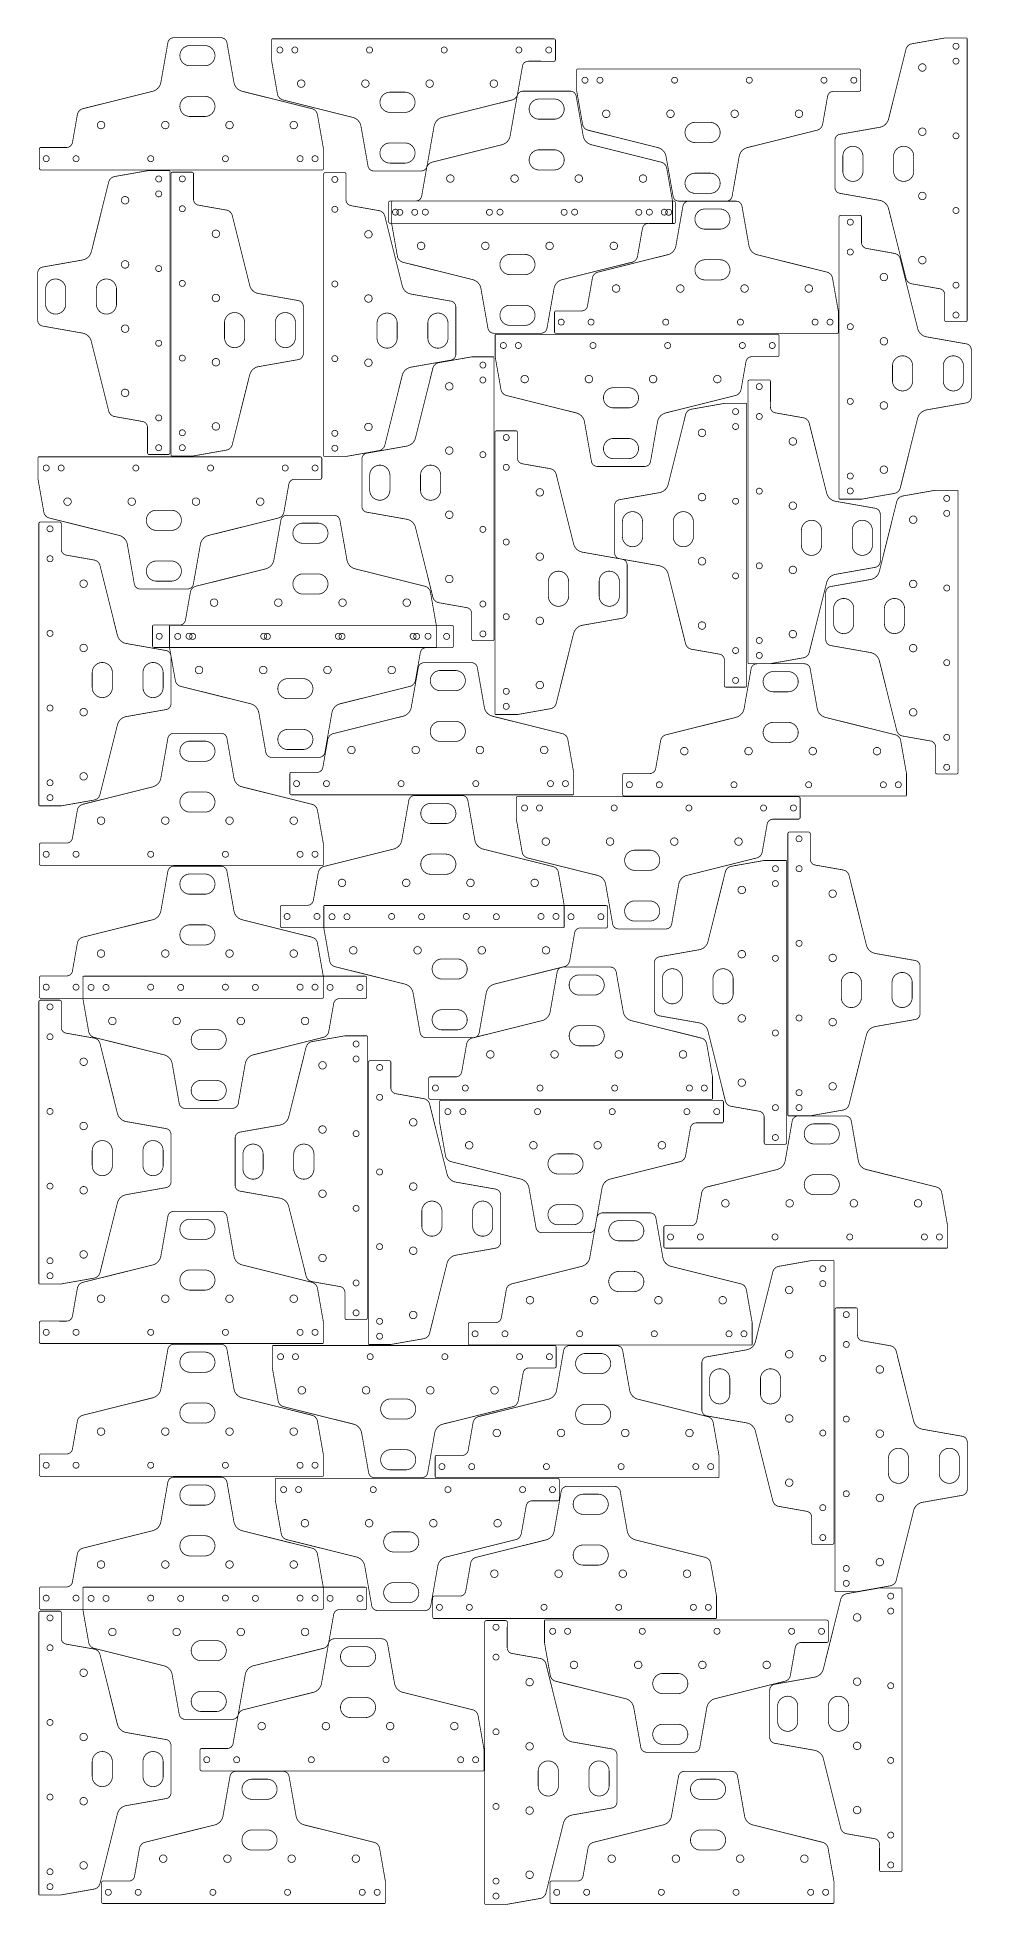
# Model space of a CAD drawing. Extents: x 0 to 1251, y 0 to 2501.
import ezdxf

# ---------------------------------------------------------------- set-up
doc = ezdxf.new("R2010")
doc.units = 0
doc.layers.get('0').update_dxf_attribs({"linetype": 'CONTINUOUS'})

msp = doc.modelspace()

# ---------------------------------------------------------------- linework, layer by layer
at = {"color": 0, "const_width": 1}
for points in [[(4.8181, 2323.29), (4.767, 2323.29), (4.6137, 2323.31), (4.4152, 2323.33), (4.2236, 2323.39), (4.0399, 2323.46), (3.8651, 2323.54), (3.7003, 2323.64), (3.5464, 2323.75), (3.4045, 2323.88), (3.2754, 2324.03), (3.1603, 2324.18), (3.0602, 2324.35), (2.976, 2324.51), (2.9088, 2324.69), (2.8595, 2324.89), (2.8293, 2325.08), (2.819, 2325.25), (2.819, 2325.29), (2.819, 2351.29), (2.819, 2351.35), (2.8287, 2351.49), (2.8577, 2351.68), (2.9054, 2351.88), (2.9712, 2352.06), (3.0547, 2352.24), (3.1551, 2352.4), (3.2721, 2352.56), (3.3701, 2352.68), (3.4051, 2352.71), (3.44, 2352.75), (3.5518, 2352.85), (3.7098, 2352.96), (3.8777, 2353.06), (4.0541, 2353.14), (4.2379, 2353.21), (4.4276, 2353.25), (4.622, 2353.28), (4.7703, 2353.29), (4.8198, 2353.29), (39.1033, 2353.28), (39.2788, 2353.28), (39.8054, 2353.31), (40.4981, 2353.4), (41.1778, 2353.56), (41.8404, 2353.76), (42.4825, 2354.03), (43.1003, 2354.35), (43.6899, 2354.72), (44.1132, 2355.04), (44.2476, 2355.15), (44.3821, 2355.26), (44.7657, 2355.63), (45.2375, 2356.14), (45.6611, 2356.69), (46.0344, 2357.28), (46.3554, 2357.9), (46.6222, 2358.54), (46.8328, 2359.21), (46.9546, 2359.72), (46.985, 2359.89), (53.5764, 2397.28), (53.6078, 2397.44), (53.7276, 2397.99), (53.9286, 2398.67), (54.1782, 2399.35), (54.4751, 2400), (54.8181, 2400.63), (55.2058, 2401.24), (55.6372, 2401.81), (55.9878, 2402.22), (56.111, 2402.36), (56.2342, 2402.49), (56.6228, 2402.86), (57.1681, 2403.33), (57.7443, 2403.76), (58.349, 2404.15), (58.98, 2404.5), (59.6346, 2404.79), (60.3104, 2405.04), (60.83, 2405.19), (61.0053, 2405.24), (154.257, 2428.49), (154.389, 2428.53), (154.781, 2428.63), (155.299, 2428.79), (155.81, 2428.97), (156.313, 2429.17), (156.808, 2429.38), (157.294, 2429.61), (157.772, 2429.86), (158.242, 2430.13), (158.7, 2430.4), (159.149, 2430.69), (159.586, 2431.01), (160.013, 2431.35), (160.428, 2431.68), (160.831, 2432.04), (161.221, 2432.42), (161.506, 2432.71), (161.599, 2432.82), (161.69, 2432.92), (161.961, 2433.22), (162.308, 2433.64), (162.64, 2434.06), (162.956, 2434.5), (163.256, 2434.94), (163.538, 2435.4), (163.803, 2435.88), (164.051, 2436.35), (164.283, 2436.83), (164.497, 2437.33), (164.693, 2437.83), (164.872, 2438.35), (165.032, 2438.86), (165.174, 2439.38), (165.296, 2439.9), (165.376, 2440.31), (165.4, 2440.44), (174.786, 2493.67), (174.817, 2493.83), (174.938, 2494.35), (175.149, 2495.01), (175.415, 2495.67), (175.736, 2496.28), (176.108, 2496.86), (176.532, 2497.42), (177.004, 2497.93), (177.388, 2498.29), (177.522, 2498.4), (177.656, 2498.51), (178.079, 2498.83), (178.668, 2499.21), (179.286, 2499.53), (179.928, 2499.79), (180.59, 2500), (181.269, 2500.15), (181.962, 2500.25), (182.489, 2500.28), (182.664, 2500.28), (245.974, 2500.28), (246.15, 2500.28), (246.675, 2500.25), (247.368, 2500.15), (248.047, 2500), (248.71, 2499.79), (249.351, 2499.53), (249.969, 2499.21), (250.558, 2498.83), (250.982, 2498.51), (251.117, 2498.4), (251.25, 2498.29), (251.633, 2497.93), (252.106, 2497.42), (252.529, 2496.86), (252.901, 2496.28), (253.224, 2495.67), (253.49, 2495.01), (253.7, 2494.35), (253.822, 2493.83), (253.853, 2493.67), (263.237, 2440.44), (263.261, 2440.31), (263.342, 2439.9), (263.465, 2439.38), (263.606, 2438.86), (263.767, 2438.35), (263.944, 2437.83), (264.14, 2437.33), (264.354, 2436.83), (264.586, 2436.35), (264.835, 2435.88), (265.1, 2435.4), (265.383, 2434.94), (265.682, 2434.5), (265.997, 2434.06), (266.329, 2433.64), (266.676, 2433.22), (266.947, 2432.92), (267.04, 2432.82), (267.132, 2432.71), (267.417, 2432.42), (267.807, 2432.04), (268.21, 2431.68), (268.625, 2431.35), (269.051, 2431.01), (269.49, 2430.69), (269.939, 2430.4), (270.397, 2430.13), (270.865, 2429.86), (271.343, 2429.61), (271.831, 2429.38), (272.325, 2429.17), (272.828, 2428.97), (273.339, 2428.79), (273.857, 2428.63), (274.25, 2428.53), (274.381, 2428.49), (367.633, 2405.24), (367.808, 2405.19), (368.328, 2405.04), (369.003, 2404.79), (369.658, 2404.5), (370.289, 2404.15), (370.893, 2403.76), (371.469, 2403.33), (372.015, 2402.86), (372.404, 2402.49), (372.526, 2402.36), (372.65, 2402.22), (373, 2401.81), (373.432, 2401.24), (373.819, 2400.63), (374.162, 2400), (374.46, 2399.35), (374.71, 2398.67), (374.91, 2397.99), (375.031, 2397.44), (375.061, 2397.28), (382.819, 2353.28), (382.819, 2324.28), (382.819, 2324.22), (382.8, 2324.08), (382.743, 2323.89), (382.651, 2323.72), (382.561, 2323.61), (382.526, 2323.57), (382.492, 2323.54), (382.374, 2323.44), (382.201, 2323.35), (382.015, 2323.29), (381.868, 2323.28), (381.819, 2323.28), (4.8181, 2323.28)], [(691.775, 2498.82), (691.826, 2498.82), (691.979, 2498.81), (692.178, 2498.78), (692.369, 2498.72), (692.553, 2498.65), (692.728, 2498.57), (692.893, 2498.47), (693.046, 2498.36), (693.189, 2498.22), (693.318, 2498.08), (693.432, 2497.93), (693.532, 2497.76), (693.617, 2497.6), (693.683, 2497.4), (693.733, 2497.22), (693.764, 2497.01), (693.774, 2496.86), (693.774, 2496.82), (693.774, 2470.82), (693.774, 2470.76), (693.764, 2470.61), (693.735, 2470.42), (693.688, 2470.24), (693.622, 2470.04), (693.537, 2469.88), (693.438, 2469.71), (693.321, 2469.54), (693.222, 2469.43), (693.188, 2469.4), (693.153, 2469.36), (693.042, 2469.26), (692.883, 2469.15), (692.715, 2469.06), (692.539, 2468.97), (692.356, 2468.9), (692.165, 2468.85), (691.971, 2468.82), (691.822, 2468.82), (691.774, 2468.82), (657.489, 2468.83), (657.314, 2468.83), (656.787, 2468.79), (656.094, 2468.71), (655.415, 2468.56), (654.753, 2468.35), (654.11, 2468.08), (653.493, 2467.76), (652.903, 2467.39), (652.479, 2467.07), (652.346, 2466.96), (652.211, 2466.85), (651.828, 2466.49), (651.356, 2465.97), (650.932, 2465.42), (650.558, 2464.83), (650.238, 2464.21), (649.971, 2463.57), (649.76, 2462.9), (649.639, 2462.39), (649.608, 2462.22), (643.017, 2424.83), (642.985, 2424.65), (642.865, 2424.13), (642.664, 2423.43), (642.414, 2422.76), (642.118, 2422.11), (641.775, 2421.49), (641.387, 2420.88), (640.956, 2420.31), (640.606, 2419.89), (640.482, 2419.75), (640.358, 2419.63), (639.969, 2419.24), (639.425, 2418.78), (638.849, 2418.35), (638.243, 2417.96), (637.613, 2417.61), (636.958, 2417.32), (636.282, 2417.07), (635.762, 2416.92), (635.588, 2416.88), (542.336, 2393.63), (542.204, 2393.58), (541.811, 2393.47), (541.294, 2393.32), (540.783, 2393.14), (540.281, 2392.94), (539.785, 2392.74), (539.299, 2392.5), (538.821, 2392.25), (538.351, 2391.99), (537.893, 2391.71), (537.444, 2391.42), (537.007, 2391.1), (536.581, 2390.76), (536.165, 2390.42), (535.762, 2390.06), (535.372, 2389.68), (535.088, 2389.39), (534.994, 2389.29), (534.901, 2389.19), (534.632, 2388.89), (534.283, 2388.47), (533.953, 2388.04), (533.637, 2387.61), (533.338, 2387.17), (533.056, 2386.71), (532.789, 2386.24), (532.54, 2385.76), (532.31, 2385.28), (532.096, 2384.78), (531.9, 2384.28), (531.721, 2383.76), (531.561, 2383.25), (531.419, 2382.74), (531.297, 2382.21), (531.217, 2381.81), (531.193, 2381.67), (521.807, 2328.44), (521.776, 2328.26), (521.656, 2327.75), (521.444, 2327.08), (521.178, 2326.44), (520.857, 2325.83), (520.483, 2325.25), (520.061, 2324.69), (519.589, 2324.18), (519.206, 2323.82), (519.071, 2323.71), (518.936, 2323.58), (518.514, 2323.28), (517.924, 2322.9), (517.307, 2322.58), (516.665, 2322.32), (516.003, 2322.1), (515.324, 2321.96), (514.631, 2321.86), (514.104, 2321.83), (513.929, 2321.83), (450.619, 2321.83), (450.443, 2321.83), (449.917, 2321.86), (449.225, 2321.96), (448.546, 2322.1), (447.883, 2322.32), (447.242, 2322.58), (446.624, 2322.9), (446.035, 2323.28), (445.611, 2323.58), (445.476, 2323.71), (445.342, 2323.82), (444.958, 2324.18), (444.487, 2324.69), (444.064, 2325.25), (443.69, 2325.83), (443.369, 2326.44), (443.103, 2327.08), (442.893, 2327.75), (442.771, 2328.26), (442.74, 2328.44), (433.356, 2381.67), (433.332, 2381.81), (433.251, 2382.21), (433.128, 2382.74), (432.986, 2383.25), (432.826, 2383.76), (432.649, 2384.28), (432.453, 2384.78), (432.239, 2385.28), (432.007, 2385.76), (431.758, 2386.24), (431.493, 2386.71), (431.21, 2387.17), (430.911, 2387.61), (430.596, 2388.04), (430.264, 2388.47), (429.917, 2388.89), (429.646, 2389.19), (429.553, 2389.29), (429.461, 2389.39), (429.175, 2389.68), (428.785, 2390.06), (428.382, 2390.42), (427.968, 2390.76), (427.54, 2391.1), (427.103, 2391.42), (426.654, 2391.71), (426.196, 2391.99), (425.728, 2392.25), (425.25, 2392.5), (424.763, 2392.74), (424.268, 2392.94), (423.764, 2393.14), (423.254, 2393.32), (422.736, 2393.47), (422.343, 2393.58), (422.211, 2393.63), (328.96, 2416.88), (328.785, 2416.92), (328.265, 2417.07), (327.589, 2417.32), (326.935, 2417.61), (326.304, 2417.96), (325.699, 2418.35), (325.124, 2418.78), (324.578, 2419.24), (324.189, 2419.63), (324.065, 2419.75), (323.943, 2419.89), (323.592, 2420.31), (323.161, 2420.88), (322.774, 2421.49), (322.431, 2422.11), (322.133, 2422.76), (321.883, 2423.43), (321.682, 2424.13), (321.563, 2424.65), (321.532, 2424.83), (313.774, 2468.83), (313.774, 2497.83), (313.774, 2497.88), (313.793, 2498.03), (313.85, 2498.21), (313.942, 2498.39), (314.032, 2498.5), (314.067, 2498.54), (314.101, 2498.57), (314.219, 2498.67), (314.392, 2498.75), (314.578, 2498.81), (314.725, 2498.83), (314.774, 2498.83), (691.775, 2498.83)], [(1245, 2121.89), (1245, 2121.83), (1244.99, 2121.68), (1244.96, 2121.49), (1244.91, 2121.29), (1244.84, 2121.11), (1244.76, 2120.93), (1244.66, 2120.76), (1244.54, 2120.61), (1244.42, 2120.47), (1244.27, 2120.35), (1244.12, 2120.22), (1243.96, 2120.13), (1243.78, 2120.04), (1243.6, 2119.97), (1243.4, 2119.93), (1243.21, 2119.89), (1243.05, 2119.89), (1243, 2119.89), (1217, 2119.89), (1216.95, 2119.89), (1216.8, 2119.89), (1216.61, 2119.93), (1216.42, 2119.97), (1216.24, 2120.04), (1216.06, 2120.13), (1215.89, 2120.22), (1215.73, 2120.33), (1215.62, 2120.43), (1215.59, 2120.47), (1215.55, 2120.5), (1215.45, 2120.63), (1215.34, 2120.78), (1215.24, 2120.94), (1215.15, 2121.13), (1215.09, 2121.31), (1215.04, 2121.5), (1215.01, 2121.69), (1215, 2121.83), (1215, 2121.89), (1215.02, 2156.17), (1215.02, 2156.35), (1214.98, 2156.88), (1214.89, 2157.57), (1214.74, 2158.25), (1214.53, 2158.9), (1214.27, 2159.56), (1213.95, 2160.17), (1213.57, 2160.75), (1213.26, 2161.18), (1213.15, 2161.32), (1213.03, 2161.44), (1212.67, 2161.83), (1212.16, 2162.31), (1211.6, 2162.72), (1211.02, 2163.1), (1210.4, 2163.42), (1209.76, 2163.69), (1209.09, 2163.9), (1208.58, 2164.03), (1208.41, 2164.06), (1171.02, 2170.64), (1170.85, 2170.68), (1170.32, 2170.79), (1169.63, 2171), (1168.95, 2171.25), (1168.3, 2171.54), (1167.67, 2171.89), (1167.06, 2172.28), (1166.49, 2172.71), (1166.07, 2173.06), (1165.94, 2173.18), (1165.81, 2173.31), (1165.43, 2173.69), (1164.96, 2174.24), (1164.53, 2174.81), (1164.14, 2175.42), (1163.8, 2176.04), (1163.51, 2176.69), (1163.26, 2177.38), (1163.1, 2177.9), (1163.06, 2178.07), (1139.81, 2271.32), (1139.77, 2271.46), (1139.67, 2271.85), (1139.51, 2272.36), (1139.33, 2272.88), (1139.13, 2273.38), (1138.92, 2273.88), (1138.69, 2274.36), (1138.44, 2274.83), (1138.18, 2275.31), (1137.9, 2275.76), (1137.6, 2276.21), (1137.28, 2276.65), (1136.95, 2277.08), (1136.61, 2277.5), (1136.25, 2277.9), (1135.87, 2278.29), (1135.58, 2278.57), (1135.48, 2278.67), (1135.38, 2278.76), (1135.08, 2279.03), (1134.66, 2279.38), (1134.24, 2279.71), (1133.8, 2280.03), (1133.35, 2280.32), (1132.89, 2280.6), (1132.42, 2280.88), (1131.95, 2281.13), (1131.46, 2281.35), (1130.97, 2281.57), (1130.46, 2281.76), (1129.96, 2281.94), (1129.44, 2282.1), (1128.92, 2282.24), (1128.39, 2282.36), (1127.99, 2282.44), (1127.86, 2282.47), (1074.63, 2291.85), (1074.46, 2291.89), (1073.94, 2292), (1073.28, 2292.21), (1072.63, 2292.49), (1072.02, 2292.81), (1071.43, 2293.18), (1070.88, 2293.6), (1070.37, 2294.07), (1070, 2294.46), (1069.89, 2294.58), (1069.78, 2294.72), (1069.46, 2295.14), (1069.09, 2295.74), (1068.77, 2296.35), (1068.5, 2297), (1068.29, 2297.65), (1068.14, 2298.33), (1068.05, 2299.03), (1068.02, 2299.56), (1068.02, 2299.74), (1068.02, 2363.04), (1068.02, 2363.22), (1068.05, 2363.74), (1068.14, 2364.43), (1068.29, 2365.11), (1068.5, 2365.78), (1068.77, 2366.42), (1069.09, 2367.04), (1069.46, 2367.63), (1069.78, 2368.04), (1069.89, 2368.18), (1070, 2368.32), (1070.37, 2368.69), (1070.88, 2369.17), (1071.43, 2369.6), (1072.02, 2369.97), (1072.63, 2370.29), (1073.28, 2370.56), (1073.94, 2370.76), (1074.46, 2370.89), (1074.63, 2370.92), (1127.86, 2380.31), (1127.99, 2380.33), (1128.39, 2380.4), (1128.92, 2380.53), (1129.44, 2380.67), (1129.96, 2380.83), (1130.46, 2381.01), (1130.97, 2381.21), (1131.46, 2381.42), (1131.95, 2381.65), (1132.42, 2381.9), (1132.89, 2382.17), (1133.35, 2382.44), (1133.8, 2382.75), (1134.24, 2383.07), (1134.66, 2383.39), (1135.08, 2383.74), (1135.38, 2384.01), (1135.48, 2384.11), (1135.58, 2384.19), (1135.87, 2384.49), (1136.25, 2384.88), (1136.61, 2385.28), (1136.95, 2385.69), (1137.28, 2386.13), (1137.6, 2386.56), (1137.9, 2387), (1138.18, 2387.46), (1138.44, 2387.93), (1138.69, 2388.4), (1138.92, 2388.9), (1139.13, 2389.39), (1139.33, 2389.89), (1139.51, 2390.4), (1139.67, 2390.92), (1139.77, 2391.32), (1139.81, 2391.44), (1163.06, 2484.69), (1163.1, 2484.88), (1163.26, 2485.39), (1163.51, 2486.07), (1163.8, 2486.72), (1164.14, 2487.36), (1164.53, 2487.96), (1164.96, 2488.54), (1165.43, 2489.08), (1165.81, 2489.47), (1165.94, 2489.6), (1166.07, 2489.72), (1166.49, 2490.07), (1167.06, 2490.5), (1167.67, 2490.89), (1168.3, 2491.24), (1168.95, 2491.53), (1169.63, 2491.78), (1170.32, 2491.97), (1170.85, 2492.1), (1171.02, 2492.13), (1215.02, 2499.89), (1244.02, 2499.89), (1244.07, 2499.89), (1244.21, 2499.86), (1244.4, 2499.81), (1244.57, 2499.72), (1244.69, 2499.63), (1244.73, 2499.6), (1244.76, 2499.56), (1244.85, 2499.44), (1244.94, 2499.26), (1245, 2499.08), (1245.02, 2498.93), (1245.02, 2498.89), (1245.02, 2121.89)], [(859.119, 2281.39), (858.943, 2281.39), (858.418, 2281.42), (857.725, 2281.51), (857.046, 2281.67), (856.383, 2281.88), (855.742, 2282.14), (855.124, 2282.46), (854.535, 2282.83), (854.111, 2283.15), (853.976, 2283.26), (853.843, 2283.38), (853.46, 2283.74), (852.988, 2284.25), (852.564, 2284.81), (852.192, 2285.39), (851.869, 2286), (851.603, 2286.65), (851.393, 2287.32), (851.271, 2287.83), (851.24, 2288), (841.856, 2341.24), (841.832, 2341.36), (841.751, 2341.76), (841.628, 2342.29), (841.488, 2342.81), (841.326, 2343.33), (841.149, 2343.83), (840.953, 2344.33), (840.739, 2344.83), (840.507, 2345.32), (840.258, 2345.79), (839.993, 2346.26), (839.71, 2346.72), (839.411, 2347.17), (839.096, 2347.61), (838.764, 2348.04), (838.417, 2348.44), (838.146, 2348.75), (838.053, 2348.86), (837.961, 2348.96), (837.676, 2349.25), (837.286, 2349.63), (836.883, 2349.99), (836.468, 2350.32), (836.042, 2350.65), (835.603, 2350.97), (835.154, 2351.26), (834.696, 2351.56), (834.228, 2351.82), (833.75, 2352.06), (833.262, 2352.29), (832.768, 2352.5), (832.265, 2352.69), (831.754, 2352.88), (831.236, 2353.04), (830.843, 2353.15), (830.713, 2353.18), (737.46, 2376.43), (737.285, 2376.47), (736.765, 2376.63), (736.09, 2376.88), (735.435, 2377.18), (734.804, 2377.51), (734.2, 2377.9), (733.624, 2378.33), (733.078, 2378.81), (732.689, 2379.18), (732.567, 2379.31), (732.443, 2379.44), (732.093, 2379.86), (731.661, 2380.43), (731.274, 2381.04), (730.931, 2381.67), (730.633, 2382.32), (730.383, 2383), (730.183, 2383.69), (730.063, 2384.22), (730.032, 2384.39), (722.274, 2428.39), (722.274, 2457.39), (722.274, 2457.44), (722.293, 2457.58), (722.35, 2457.78), (722.442, 2457.94), (722.532, 2458.07), (722.567, 2458.1), (722.601, 2458.14), (722.719, 2458.22), (722.892, 2458.32), (723.078, 2458.38), (723.225, 2458.39), (723.274, 2458.39), (1100.27, 2458.39)], [(922.429, 2281.39), (922.604, 2281.39), (923.131, 2281.42), (923.824, 2281.51), (924.503, 2281.67), (925.165, 2281.88), (925.807, 2282.14), (926.425, 2282.46), (927.014, 2282.83), (927.438, 2283.15), (927.571, 2283.26), (927.706, 2283.38), (928.089, 2283.74), (928.561, 2284.25), (928.983, 2284.81), (929.357, 2285.39), (929.678, 2286), (929.944, 2286.65), (930.156, 2287.32), (930.276, 2287.83), (930.307, 2288), (939.693, 2341.24), (939.717, 2341.36), (939.797, 2341.76), (939.919, 2342.29), (940.061, 2342.81), (940.221, 2343.33), (940.4, 2343.83), (940.596, 2344.33), (940.81, 2344.83), (941.042, 2345.32), (941.29, 2345.79), (941.556, 2346.26), (941.837, 2346.72), (942.137, 2347.17), (942.453, 2347.61), (942.785, 2348.04), (943.132, 2348.44), (943.403, 2348.75), (943.494, 2348.86), (943.587, 2348.96), (943.872, 2349.25), (944.262, 2349.63), (944.665, 2349.99), (945.081, 2350.32), (945.507, 2350.65), (945.944, 2350.97), (946.393, 2351.26), (946.851, 2351.56), (947.321, 2351.82), (947.799, 2352.06), (948.285, 2352.29), (948.781, 2352.5), (949.283, 2352.69), (949.794, 2352.88), (950.313, 2353.04), (950.704, 2353.15), (950.836, 2353.18), (1044.09, 2376.43), (1044.26, 2376.47), (1044.78, 2376.63), (1045.46, 2376.88), (1046.11, 2377.18), (1046.74, 2377.51), (1047.35, 2377.9), (1047.93, 2378.33), (1048.47, 2378.81), (1048.86, 2379.18), (1048.98, 2379.31), (1049.11, 2379.44), (1049.46, 2379.86), (1049.89, 2380.43), (1050.27, 2381.04), (1050.62, 2381.67), (1050.92, 2382.32), (1051.16, 2383), (1051.37, 2383.69), (1051.48, 2384.22), (1051.52, 2384.39), (1058.11, 2421.78), (1058.14, 2421.94), (1058.26, 2422.46), (1058.47, 2423.13), (1058.74, 2423.78), (1059.06, 2424.39), (1059.43, 2424.97), (1059.86, 2425.53), (1060.33, 2426.04), (1060.71, 2426.4), (1060.85, 2426.51), (1060.98, 2426.63), (1061.4, 2426.94), (1061.99, 2427.32), (1062.61, 2427.64), (1063.25, 2427.9), (1063.92, 2428.11), (1064.59, 2428.26), (1065.29, 2428.36), (1065.81, 2428.39), (1065.99, 2428.39), (1100.27, 2428.38), (1100.32, 2428.38), (1100.47, 2428.39), (1100.67, 2428.42), (1100.86, 2428.46), (1101.04, 2428.53), (1101.22, 2428.61), (1101.38, 2428.71), (1101.54, 2428.83), (1101.65, 2428.93), (1101.69, 2428.96), (1101.72, 2429), (1101.82, 2429.11), (1101.94, 2429.26), (1102.04, 2429.43), (1102.12, 2429.61), (1102.19, 2429.79), (1102.23, 2429.99), (1102.26, 2430.18), (1102.27, 2430.32), (1102.27, 2430.38), (1102.27, 2456.38), (1102.27, 2456.43), (1102.26, 2456.58), (1102.23, 2456.78), (1102.18, 2456.97), (1102.12, 2457.15), (1102.03, 2457.33), (1101.93, 2457.49), (1101.82, 2457.65), (1101.69, 2457.79), (1101.55, 2457.92), (1101.39, 2458.03), (1101.23, 2458.14), (1101.05, 2458.22), (1100.87, 2458.28), (1100.68, 2458.33), (1100.48, 2458.36), (1100.33, 2458.38), (1100.27, 2458.38)], [(472.475, 2251.69), (472.424, 2251.69), (472.269, 2251.71), (472.071, 2251.74), (471.881, 2251.78), (471.696, 2251.85), (471.521, 2251.93), (471.357, 2252.04), (471.203, 2252.15), (471.061, 2252.28), (470.932, 2252.42), (470.817, 2252.58), (470.717, 2252.74), (470.632, 2252.92), (470.565, 2253.1), (470.515, 2253.29), (470.486, 2253.49), (470.475, 2253.64), (470.475, 2253.69), (470.475, 2279.69), (470.475, 2279.75), (470.485, 2279.89), (470.514, 2280.08), (470.561, 2280.28), (470.628, 2280.46), (470.711, 2280.64), (470.811, 2280.81), (470.928, 2280.96), (471.026, 2281.07), (471.061, 2281.11), (471.096, 2281.14), (471.208, 2281.24), (471.367, 2281.36), (471.533, 2281.46), (471.711, 2281.54), (471.894, 2281.61), (472.083, 2281.65), (472.278, 2281.68), (472.426, 2281.69), (472.476, 2281.69), (506.76, 2281.68), (506.935, 2281.68), (507.461, 2281.71), (508.154, 2281.81), (508.835, 2281.96), (509.497, 2282.17), (510.139, 2282.43), (510.757, 2282.75), (511.346, 2283.13), (511.769, 2283.44), (511.904, 2283.56), (512.039, 2283.67), (512.422, 2284.03), (512.894, 2284.54), (513.318, 2285.1), (513.69, 2285.68), (514.011, 2286.29), (514.279, 2286.94), (514.489, 2287.61), (514.611, 2288.13), (514.642, 2288.29), (521.233, 2325.67), (521.264, 2325.85), (521.383, 2326.38), (521.585, 2327.07), (521.835, 2327.75), (522.132, 2328.4), (522.475, 2329.03), (522.863, 2329.64), (523.293, 2330.21), (523.644, 2330.63), (523.767, 2330.75), (523.89, 2330.89), (524.279, 2331.26), (524.825, 2331.74), (525.4, 2332.17), (526.006, 2332.56), (526.636, 2332.89), (527.29, 2333.19), (527.967, 2333.44), (528.486, 2333.6), (528.661, 2333.64), (621.912, 2356.89), (622.044, 2356.92), (622.438, 2357.03), (622.956, 2357.19), (623.467, 2357.36), (623.969, 2357.57), (624.464, 2357.78), (624.951, 2358.01), (625.429, 2358.25), (625.897, 2358.51), (626.356, 2358.81), (626.804, 2359.1), (627.242, 2359.42), (627.669, 2359.74), (628.083, 2360.08), (628.486, 2360.44), (628.878, 2360.82), (629.162, 2361.11), (629.254, 2361.21), (629.347, 2361.32), (629.618, 2361.61), (629.965, 2362.03), (630.297, 2362.46), (630.613, 2362.9), (630.911, 2363.35), (631.194, 2363.81), (631.46, 2364.28), (631.708, 2364.75), (631.94, 2365.24), (632.154, 2365.74), (632.35, 2366.24), (632.528, 2366.74), (632.688, 2367.25), (632.829, 2367.78), (632.953, 2368.31), (633.033, 2368.71), (633.057, 2368.83), (642.442, 2422.07), (642.472, 2422.24), (642.594, 2422.75), (642.804, 2423.42), (643.071, 2424.06), (643.392, 2424.68), (643.765, 2425.26), (644.189, 2425.82), (644.66, 2426.33), (645.043, 2426.69), (645.178, 2426.81), (645.313, 2426.92), (645.736, 2427.24), (646.325, 2427.61), (646.943, 2427.93), (647.585, 2428.19), (648.247, 2428.4), (648.926, 2428.56), (649.618, 2428.65), (650.144, 2428.68), (650.321, 2428.68), (713.631, 2428.68), (713.806, 2428.68), (714.332, 2428.65), (715.025, 2428.56), (715.704, 2428.4), (716.367, 2428.19), (717.008, 2427.93), (717.625, 2427.61), (718.215, 2427.24), (718.637, 2426.92), (718.772, 2426.81), (718.907, 2426.69), (719.29, 2426.33), (719.762, 2425.82), (720.185, 2425.26), (720.558, 2424.68), (720.879, 2424.06), (721.146, 2423.42), (721.357, 2422.75), (721.478, 2422.24), (721.508, 2422.07), (730.894, 2368.83), (730.918, 2368.71), (730.999, 2368.31), (731.121, 2367.78), (731.262, 2367.25), (731.422, 2366.74), (731.601, 2366.24), (731.797, 2365.74), (732.011, 2365.24), (732.242, 2364.75), (732.492, 2364.28), (732.757, 2363.81), (733.039, 2363.35), (733.339, 2362.9), (733.654, 2362.46), (733.986, 2362.03), (734.333, 2361.61), (734.603, 2361.32), (734.696, 2361.21), (734.789, 2361.11), (735.074, 2360.82), (735.464, 2360.44), (735.867, 2360.08), (736.282, 2359.74), (736.708, 2359.42), (737.146, 2359.1), (737.594, 2358.81), (738.053, 2358.51), (738.522, 2358.25), (739, 2358.01), (739.486, 2357.78), (739.982, 2357.57), (740.485, 2357.36), (740.996, 2357.19), (741.512, 2357.03), (741.906, 2356.92), (742.037, 2356.89), (835.289, 2333.64), (835.464, 2333.6), (835.983, 2333.44), (836.66, 2333.19), (837.314, 2332.89), (837.946, 2332.56), (838.55, 2332.17), (839.126, 2331.74), (839.671, 2331.26), (840.06, 2330.89), (840.183, 2330.75), (840.307, 2330.63), (840.657, 2330.21), (841.089, 2329.64), (841.476, 2329.03), (841.819, 2328.4), (842.117, 2327.75), (842.365, 2327.07), (842.567, 2326.38), (842.686, 2325.85), (842.718, 2325.67), (850.475, 2281.68), (850.475, 2252.68), (850.475, 2252.63), (850.456, 2252.49), (850.399, 2252.29), (850.307, 2252.13), (850.217, 2252), (850.182, 2251.97), (850.147, 2251.93), (850.031, 2251.85), (849.858, 2251.75), (849.671, 2251.69), (849.525, 2251.68), (849.475, 2251.68), (472.475, 2251.68)], [(177.483, 1944.14), (177.483, 1944.08), (177.474, 1943.93), (177.443, 1943.74), (177.393, 1943.54), (177.326, 1943.36), (177.242, 1943.18), (177.142, 1943.03), (177.026, 1942.86), (176.897, 1942.72), (176.756, 1942.6), (176.601, 1942.49), (176.436, 1942.38), (176.263, 1942.29), (176.078, 1942.24), (175.886, 1942.18), (175.688, 1942.15), (175.535, 1942.14), (175.483, 1942.14), (149.483, 1942.14), (149.435, 1942.14), (149.286, 1942.15), (149.092, 1942.18), (148.901, 1942.22), (148.718, 1942.29), (148.542, 1942.38), (148.374, 1942.47), (148.215, 1942.6), (148.104, 1942.69), (148.069, 1942.72), (148.035, 1942.76), (147.936, 1942.88), (147.819, 1943.03), (147.719, 1943.19), (147.636, 1943.38), (147.569, 1943.56), (147.522, 1943.75), (147.493, 1943.94), (147.483, 1944.1), (147.483, 1944.14), (147.497, 1978.43), (147.497, 1978.6), (147.467, 1979.13), (147.375, 1979.82), (147.225, 1980.5), (147.015, 1981.17), (146.75, 1981.81), (146.429, 1982.42), (146.054, 1983.01), (145.74, 1983.43), (145.626, 1983.57), (145.514, 1983.71), (145.153, 1984.08), (144.638, 1984.56), (144.085, 1984.99), (143.499, 1985.36), (142.882, 1985.68), (142.239, 1985.94), (141.572, 1986.15), (141.06, 1986.28), (140.888, 1986.31), (103.505, 1992.9), (103.328, 1992.93), (102.798, 1993.06), (102.107, 1993.25), (101.433, 1993.5), (100.78, 1993.79), (100.15, 1994.14), (99.5449, 1994.53), (98.9682, 1994.96), (98.554, 1995.31), (98.4219, 1995.43), (98.2897, 1995.56), (97.9112, 1995.94), (97.4407, 1996.49), (97.0117, 1997.07), (96.6256, 1997.67), (96.2838, 1998.31), (95.9879, 1998.96), (95.739, 1999.63), (95.5826, 2000.15), (95.5389, 2000.33), (72.2888, 2093.58), (72.2558, 2093.71), (72.1478, 2094.1), (71.9883, 2094.63), (71.8108, 2095.13), (71.6153, 2095.64), (71.4019, 2096.13), (71.1713, 2096.61), (70.9233, 2097.1), (70.6588, 2097.56), (70.3772, 2098.03), (70.0796, 2098.47), (69.7657, 2098.9), (69.436, 2099.33), (69.0907, 2099.75), (68.7301, 2100.15), (68.3546, 2100.54), (68.0635, 2100.83), (67.9643, 2100.92), (67.865, 2101.01), (67.5604, 2101.28), (67.1449, 2101.63), (66.7178, 2101.96), (66.2796, 2102.28), (65.8311, 2102.57), (65.3725, 2102.86), (64.9044, 2103.13), (64.4272, 2103.38), (63.9414, 2103.61), (63.4474, 2103.82), (62.9458, 2104.01), (62.4369, 2104.19), (61.9214, 2104.35), (61.3996, 2104.5), (60.8719, 2104.61), (60.4726, 2104.69), (60.339, 2104.72), (7.1108, 2114.11), (6.938, 2114.14), (6.425, 2114.26), (5.7589, 2114.47), (5.1161, 2114.74), (4.5, 2115.06), (3.914, 2115.43), (3.3617, 2115.85), (2.8464, 2116.32), (2.4844, 2116.71), (2.3716, 2116.85), (2.2588, 2116.97), (1.9441, 2117.4), (1.5691, 2117.99), (1.2481, 2118.61), (0.9824, 2119.25), (0.7734, 2119.92), (0.6224, 2120.6), (0.5308, 2121.28), (0.5, 2121.81), (0.5, 2121.99), (0.5, 2185.29), (0.5, 2185.47), (0.5308, 2186), (0.6224, 2186.69), (0.7734, 2187.38), (0.9824, 2188.03), (1.2481, 2188.67), (1.5691, 2189.29), (1.9441, 2189.88), (2.2588, 2190.31), (2.3716, 2190.43), (2.4844, 2190.57), (2.8464, 2190.96), (3.3617, 2191.43), (3.914, 2191.85), (4.5, 2192.22), (5.1161, 2192.54), (5.7589, 2192.81), (6.425, 2193.03), (6.938, 2193.14), (7.1108, 2193.18), (60.339, 2202.56), (60.4726, 2202.58), (60.8719, 2202.67), (61.3996, 2202.79), (61.9214, 2202.93), (62.4369, 2203.08), (62.9458, 2203.26), (63.4474, 2203.46), (63.9414, 2203.68), (64.4272, 2203.9), (64.9044, 2204.15), (65.3725, 2204.42), (65.8311, 2204.71), (66.2796, 2205), (66.7178, 2205.32), (67.1449, 2205.65), (67.5604, 2206), (67.865, 2206.26), (67.9643, 2206.36), (68.0635, 2206.46), (68.3546, 2206.74), (68.7301, 2207.13), (69.0907, 2207.53), (69.436, 2207.94), (69.7657, 2208.38), (70.0796, 2208.81), (70.3772, 2209.26), (70.6588, 2209.72), (70.9233, 2210.18), (71.1713, 2210.67), (71.4019, 2211.15), (71.6153, 2211.65), (71.8108, 2212.15), (71.9883, 2212.67), (72.1478, 2213.18), (72.2558, 2213.57), (72.2888, 2213.71), (95.5389, 2306.96), (95.5826, 2307.13), (95.739, 2307.65), (95.9879, 2308.32), (96.2838, 2308.99), (96.6256, 2309.61), (97.0117, 2310.21), (97.4407, 2310.79), (97.9112, 2311.33), (98.2897, 2311.72), (98.4219, 2311.85), (98.554, 2311.97), (98.9682, 2312.32), (99.5449, 2312.75), (100.15, 2313.14), (100.78, 2313.49), (101.433, 2313.78), (102.107, 2314.03), (102.798, 2314.24), (103.328, 2314.35), (103.505, 2314.39), (147.5, 2322.14), (176.5, 2322.14), (176.549, 2322.14), (176.696, 2322.13), (176.883, 2322.07), (177.054, 2321.97), (177.172, 2321.89), (177.207, 2321.85), (177.242, 2321.82), (177.332, 2321.69), (177.424, 2321.53), (177.481, 2321.33), (177.5, 2321.19), (177.5, 2321.14), (177.5, 1944.14)], [(179.094, 2318.21), (179.094, 2318.26), (179.106, 2318.42), (179.136, 2318.61), (179.185, 2318.81), (179.253, 2318.99), (179.336, 2319.17), (179.438, 2319.33), (179.553, 2319.49), (179.681, 2319.63), (179.824, 2319.76), (179.978, 2319.88), (180.142, 2319.97), (180.317, 2320.06), (180.5, 2320.13), (180.692, 2320.17), (180.89, 2320.21), (181.044, 2320.21), (181.094, 2320.21), (207.094, 2320.21), (207.144, 2320.21), (207.293, 2320.21), (207.487, 2320.18), (207.676, 2320.13), (207.861, 2320.06), (208.038, 2319.97), (208.206, 2319.88), (208.362, 2319.76), (208.475, 2319.67), (208.51, 2319.63), (208.544, 2319.6), (208.643, 2319.49), (208.76, 2319.32), (208.86, 2319.15), (208.943, 2318.97), (209.008, 2318.79), (209.057, 2318.61), (209.085, 2318.42), (209.094, 2318.26), (209.094, 2318.21), (209.081, 2283.93), (209.081, 2283.75), (209.111, 2283.22), (209.203, 2282.54), (209.354, 2281.86), (209.563, 2281.19), (209.828, 2280.56), (210.15, 2279.93), (210.524, 2279.35), (210.839, 2278.92), (210.951, 2278.79), (211.064, 2278.65), (211.426, 2278.26), (211.942, 2277.79), (212.494, 2277.38), (213.081, 2277), (213.697, 2276.68), (214.34, 2276.42), (215.006, 2276.19), (215.519, 2276.08), (215.692, 2276.04), (253.074, 2269.46), (253.251, 2269.43), (253.781, 2269.31), (254.472, 2269.11), (255.146, 2268.86), (255.799, 2268.56), (256.429, 2268.21), (257.033, 2267.83), (257.611, 2267.39), (258.025, 2267.04), (258.157, 2266.92), (258.289, 2266.81), (258.668, 2266.42), (259.138, 2265.86), (259.567, 2265.29), (259.953, 2264.68), (260.294, 2264.06), (260.59, 2263.4), (260.84, 2262.72), (260.996, 2262.21), (261.04, 2262.03), (284.29, 2168.78), (284.324, 2168.64), (284.431, 2168.25), (284.59, 2167.74), (284.768, 2167.22), (284.964, 2166.72), (285.176, 2166.22), (285.407, 2165.74), (285.656, 2165.26), (285.921, 2164.79), (286.201, 2164.33), (286.499, 2163.89), (286.813, 2163.44), (287.143, 2163.01), (287.487, 2162.61), (287.849, 2162.21), (288.224, 2161.81), (288.515, 2161.53), (288.615, 2161.43), (288.714, 2161.35), (289.018, 2161.07), (289.433, 2160.72), (289.861, 2160.39), (290.299, 2160.08), (290.747, 2159.78), (291.207, 2159.5), (291.675, 2159.24), (292.151, 2158.99), (292.638, 2158.75), (293.132, 2158.54), (293.633, 2158.33), (294.142, 2158.17), (294.657, 2158), (295.179, 2157.86), (295.707, 2157.74), (296.106, 2157.65), (296.24, 2157.64), (349.468, 2148.25), (349.64, 2148.22), (350.154, 2148.1), (350.819, 2147.89), (351.463, 2147.61), (352.079, 2147.29), (352.665, 2146.93), (353.217, 2146.5), (353.732, 2146.03), (354.094, 2145.64), (354.207, 2145.51), (354.319, 2145.38), (354.635, 2144.96), (355.01, 2144.36), (355.331, 2143.75), (355.596, 2143.11), (355.806, 2142.44), (355.957, 2141.76), (356.049, 2141.07), (356.079, 2140.54), (356.079, 2140.38), (356.079, 2077.06), (356.079, 2076.89), (356.049, 2076.36), (355.957, 2075.67), (355.806, 2074.99), (355.596, 2074.32), (355.331, 2073.68), (355.01, 2073.07), (354.635, 2072.47), (354.319, 2072.06), (354.207, 2071.92), (354.094, 2071.78), (353.732, 2071.4), (353.217, 2070.93), (352.665, 2070.5), (352.079, 2070.13), (351.463, 2069.81), (350.819, 2069.54), (350.154, 2069.33), (349.64, 2069.21), (349.468, 2069.18), (296.24, 2059.79), (296.106, 2059.78), (295.707, 2059.69), (295.179, 2059.57), (294.657, 2059.43), (294.142, 2059.26), (293.633, 2059.08), (293.132, 2058.89), (292.638, 2058.68), (292.151, 2058.44), (291.675, 2058.19), (291.207, 2057.93), (290.747, 2057.65), (290.299, 2057.35), (289.861, 2057.04), (289.433, 2056.71), (289.018, 2056.36), (288.714, 2056.08), (288.615, 2056), (288.515, 2055.9), (288.224, 2055.61), (287.849, 2055.22), (287.487, 2054.82), (287.143, 2054.4), (286.813, 2053.99), (286.499, 2053.54), (286.201, 2053.1), (285.921, 2052.64), (285.656, 2052.17), (285.407, 2051.69), (285.176, 2051.21), (284.964, 2050.71), (284.768, 2050.21), (284.59, 2049.69), (284.431, 2049.18), (284.324, 2048.78), (284.29, 2048.65), (261.04, 1955.4), (260.996, 1955.22), (260.84, 1954.71), (260.59, 1954.03), (260.294, 1953.38), (259.953, 1952.75), (259.567, 1952.14), (259.138, 1951.57), (258.668, 1951.01), (258.289, 1950.63), (258.157, 1950.5), (258.025, 1950.39), (257.611, 1950.03), (257.033, 1949.6), (256.429, 1949.21), (255.799, 1948.88), (255.146, 1948.57), (254.472, 1948.32), (253.781, 1948.13), (253.251, 1948), (253.074, 1947.97), (209.079, 1940.21), (180.079, 1940.21), (180.029, 1940.21), (179.883, 1940.24), (179.696, 1940.29), (179.524, 1940.38), (179.407, 1940.47), (179.372, 1940.5), (179.337, 1940.54), (179.247, 1940.65), (179.156, 1940.83), (179.099, 1941.01), (179.079, 1941.17), (179.079, 1941.21), (179.079, 2318.21)], [(383.36, 2317.51), (383.36, 2317.57), (383.369, 2317.72), (383.4, 2317.92), (383.449, 2318.11), (383.517, 2318.29), (383.601, 2318.46), (383.701, 2318.63), (383.817, 2318.78), (383.946, 2318.93), (384.088, 2319.06), (384.242, 2319.17), (384.406, 2319.26), (384.581, 2319.36), (384.765, 2319.42), (384.956, 2319.47), (385.154, 2319.5), (385.308, 2319.51), (385.36, 2319.51), (411.36, 2319.51), (411.408, 2319.51), (411.557, 2319.5), (411.751, 2319.47), (411.942, 2319.43), (412.125, 2319.36), (412.301, 2319.28), (412.469, 2319.18), (412.626, 2319.06), (412.739, 2318.96), (412.774, 2318.93), (412.808, 2318.89), (412.907, 2318.78), (413.024, 2318.63), (413.124, 2318.46), (413.207, 2318.28), (413.274, 2318.1), (413.321, 2317.9), (413.35, 2317.71), (413.36, 2317.56), (413.36, 2317.51), (413.346, 2283.22), (413.346, 2283.06), (413.376, 2282.53), (413.467, 2281.83), (413.618, 2281.15), (413.826, 2280.49), (414.093, 2279.85), (414.414, 2279.24), (414.789, 2278.64), (415.103, 2278.22), (415.215, 2278.08), (415.329, 2277.94), (415.69, 2277.57), (416.206, 2277.1), (416.758, 2276.67), (417.344, 2276.29), (417.961, 2275.97), (418.604, 2275.71), (419.269, 2275.5), (419.783, 2275.38), (419.956, 2275.35), (457.338, 2268.75), (457.515, 2268.72), (458.044, 2268.6), (458.736, 2268.4), (459.41, 2268.15), (460.063, 2267.86), (460.693, 2267.51), (461.299, 2267.13), (461.875, 2266.69), (462.289, 2266.35), (462.421, 2266.22), (462.553, 2266.1), (462.932, 2265.71), (463.403, 2265.17), (463.831, 2264.58), (464.217, 2263.99), (464.56, 2263.35), (464.856, 2262.69), (465.104, 2262.01), (465.26, 2261.5), (465.304, 2261.32), (488.554, 2168.07), (488.588, 2167.94), (488.694, 2167.56), (488.854, 2167.03), (489.032, 2166.51), (489.228, 2166.01), (489.44, 2165.53), (489.672, 2165.04), (489.919, 2164.56), (490.185, 2164.08), (490.465, 2163.63), (490.764, 2163.18), (491.078, 2162.75), (491.407, 2162.32), (491.753, 2161.9), (492.113, 2161.5), (492.489, 2161.11), (492.779, 2160.82), (492.879, 2160.74), (492.978, 2160.64), (493.282, 2160.38), (493.699, 2160.03), (494.125, 2159.69), (494.564, 2159.38), (495.011, 2159.07), (495.471, 2158.79), (495.939, 2158.53), (496.415, 2158.28), (496.901, 2158.04), (497.396, 2157.83), (497.897, 2157.64), (498.406, 2157.46), (498.921, 2157.31), (499.443, 2157.15), (499.971, 2157.03), (500.371, 2156.96), (500.504, 2156.93), (553.732, 2147.54), (553.904, 2147.51), (554.418, 2147.39), (555.083, 2147.18), (555.726, 2146.92), (556.343, 2146.6), (556.929, 2146.22), (557.481, 2145.79), (557.996, 2145.33), (558.358, 2144.94), (558.471, 2144.81), (558.585, 2144.68), (558.899, 2144.25), (559.274, 2143.67), (559.594, 2143.04), (559.861, 2142.4), (560.069, 2141.74), (560.221, 2141.06), (560.313, 2140.38), (560.343, 2139.85), (560.343, 2139.67), (560.343, 2076.36), (560.343, 2076.18), (560.313, 2075.65), (560.221, 2074.96), (560.069, 2074.28), (559.861, 2073.63), (559.594, 2072.97), (559.274, 2072.36), (558.899, 2071.78), (558.585, 2071.35), (558.471, 2071.21), (558.358, 2071.08), (557.996, 2070.69), (557.481, 2070.22), (556.929, 2069.81), (556.343, 2069.43), (555.726, 2069.11), (555.083, 2068.85), (554.418, 2068.63), (553.904, 2068.51), (553.732, 2068.47), (500.504, 2059.1), (500.371, 2059.07), (499.971, 2058.99), (499.443, 2058.86), (498.921, 2058.72), (498.406, 2058.57), (497.897, 2058.39), (497.396, 2058.19), (496.901, 2057.97), (496.415, 2057.75), (495.939, 2057.5), (495.471, 2057.24), (495.011, 2056.94), (494.564, 2056.65), (494.125, 2056.33), (493.699, 2056), (493.282, 2055.65), (492.978, 2055.39), (492.879, 2055.29), (492.779, 2055.19), (492.489, 2054.92), (492.113, 2054.53), (491.753, 2054.13), (491.407, 2053.71), (491.078, 2053.28), (490.764, 2052.85), (490.465, 2052.39), (490.185, 2051.93), (489.919, 2051.46), (489.672, 2050.99), (489.44, 2050.5), (489.228, 2050), (489.032, 2049.5), (488.854, 2048.99), (488.694, 2048.47), (488.588, 2048.08), (488.554, 2047.94), (465.304, 1954.69), (465.26, 1954.53), (465.104, 1954), (464.856, 1953.33), (464.56, 1952.67), (464.217, 1952.04), (463.831, 1951.43), (463.403, 1950.86), (462.932, 1950.32), (462.553, 1949.93), (462.421, 1949.81), (462.289, 1949.68), (461.875, 1949.33), (461.299, 1948.9), (460.693, 1948.51), (460.063, 1948.17), (459.41, 1947.88), (458.736, 1947.63), (458.044, 1947.42), (457.515, 1947.31), (457.338, 1947.26), (413.343, 1939.51), (384.343, 1939.51), (384.294, 1939.51), (384.147, 1939.53), (383.96, 1939.58), (383.787, 1939.68), (383.671, 1939.76), (383.636, 1939.81), (383.601, 1939.83), (383.511, 1939.96), (383.419, 1940.13), (383.362, 1940.32), (383.343, 1940.46), (383.343, 1940.51), (383.343, 2317.51)], [(852.385, 2281.51), (852.435, 2281.51), (852.589, 2281.5), (852.787, 2281.47), (852.979, 2281.42), (853.162, 2281.35), (853.338, 2281.26), (853.503, 2281.17), (853.656, 2281.06), (853.799, 2280.92), (853.926, 2280.78), (854.042, 2280.63), (854.142, 2280.46), (854.226, 2280.29), (854.293, 2280.1), (854.343, 2279.92), (854.374, 2279.71), (854.383, 2279.56), (854.383, 2279.51), (854.383, 2253.51), (854.383, 2253.46), (854.374, 2253.31), (854.344, 2253.11), (854.297, 2252.93), (854.231, 2252.75), (854.147, 2252.57), (854.047, 2252.4), (853.931, 2252.24), (853.832, 2252.13), (853.797, 2252.1), (853.762, 2252.06), (853.65, 2251.96), (853.493, 2251.85), (853.325, 2251.75), (853.149, 2251.67), (852.964, 2251.6), (852.775, 2251.54), (852.581, 2251.51), (852.432, 2251.51), (852.383, 2251.51), (818.099, 2251.53), (817.924, 2251.53), (817.397, 2251.49), (816.704, 2251.4), (816.025, 2251.25), (815.363, 2251.04), (814.719, 2250.78), (814.103, 2250.46), (813.512, 2250.08), (813.089, 2249.76), (812.954, 2249.65), (812.821, 2249.54), (812.436, 2249.18), (811.965, 2248.67), (811.542, 2248.11), (811.168, 2247.53), (810.847, 2246.9), (810.581, 2246.26), (810.369, 2245.6), (810.247, 2245.08), (810.218, 2244.92), (803.626, 2207.53), (803.594, 2207.35), (803.475, 2206.82), (803.274, 2206.14), (803.024, 2205.46), (802.728, 2204.81), (802.385, 2204.18), (801.997, 2203.57), (801.565, 2203), (801.215, 2202.58), (801.092, 2202.44), (800.968, 2202.32), (800.579, 2201.93), (800.035, 2201.47), (799.458, 2201.04), (798.853, 2200.65), (798.222, 2200.31), (797.568, 2200.01), (796.892, 2199.76), (796.372, 2199.61), (796.197, 2199.57), (702.946, 2176.32), (702.814, 2176.28), (702.421, 2176.17), (701.904, 2176.01), (701.393, 2175.83), (700.89, 2175.64), (700.394, 2175.43), (699.908, 2175.19), (699.431, 2174.94), (698.961, 2174.68), (698.503, 2174.4), (698.054, 2174.11), (697.617, 2173.79), (697.19, 2173.46), (696.775, 2173.11), (696.372, 2172.75), (695.982, 2172.38), (695.697, 2172.08), (695.604, 2171.99), (695.511, 2171.89), (695.242, 2171.58), (694.893, 2171.17), (694.563, 2170.75), (694.247, 2170.31), (693.947, 2169.86), (693.665, 2169.4), (693.399, 2168.93), (693.15, 2168.46), (692.919, 2167.97), (692.706, 2167.47), (692.508, 2166.97), (692.331, 2166.46), (692.171, 2165.94), (692.029, 2165.43), (691.907, 2164.9), (691.826, 2164.5), (691.803, 2164.36), (682.417, 2111.14), (682.386, 2110.96), (682.264, 2110.44), (682.054, 2109.78), (681.787, 2109.14), (681.467, 2108.53), (681.093, 2107.94), (680.669, 2107.39), (680.199, 2106.88), (679.815, 2106.51), (679.681, 2106.4), (679.546, 2106.28), (679.124, 2105.97), (678.533, 2105.6), (677.917, 2105.28), (677.275, 2105.01), (676.613, 2104.81), (675.933, 2104.65), (675.24, 2104.56), (674.714, 2104.53), (674.539, 2104.53), (611.229, 2104.53), (611.053, 2104.53), (610.526, 2104.56), (609.835, 2104.65), (609.156, 2104.81), (608.493, 2105.01), (607.85, 2105.28), (607.233, 2105.6), (606.644, 2105.97), (606.221, 2106.28), (606.086, 2106.4), (605.951, 2106.51), (605.568, 2106.88), (605.097, 2107.39), (604.674, 2107.94), (604.3, 2108.53), (603.979, 2109.14), (603.713, 2109.78), (603.503, 2110.44), (603.381, 2110.96), (603.35, 2111.14), (593.965, 2164.36), (593.942, 2164.5), (593.861, 2164.9), (593.738, 2165.43), (593.596, 2165.94), (593.436, 2166.46), (593.258, 2166.97), (593.063, 2167.47), (592.849, 2167.97), (592.617, 2168.46), (592.368, 2168.93), (592.101, 2169.4), (591.819, 2169.86), (591.521, 2170.31), (591.206, 2170.75), (590.874, 2171.17), (590.526, 2171.58), (590.256, 2171.89), (590.162, 2171.99), (590.071, 2172.08), (589.785, 2172.38), (589.394, 2172.75), (588.992, 2173.11), (588.576, 2173.46), (588.15, 2173.79), (587.713, 2174.11), (587.264, 2174.4), (586.806, 2174.68), (586.338, 2174.94), (585.86, 2175.19), (585.372, 2175.43), (584.878, 2175.64), (584.374, 2175.83), (583.864, 2176.01), (583.346, 2176.17), (582.953, 2176.28), (582.821, 2176.32), (489.569, 2199.57), (489.394, 2199.61), (488.875, 2199.76), (488.199, 2200.01), (487.544, 2200.31), (486.914, 2200.65), (486.308, 2201.04), (485.733, 2201.47), (485.188, 2201.93), (484.799, 2202.32), (484.675, 2202.44), (484.553, 2202.58), (484.201, 2203), (483.771, 2203.57), (483.382, 2204.18), (483.04, 2204.81), (482.743, 2205.46), (482.493, 2206.14), (482.292, 2206.82), (482.172, 2207.35), (482.14, 2207.53), (474.383, 2251.53), (474.383, 2280.53), (474.383, 2280.57), (474.403, 2280.72), (474.46, 2280.9), (474.551, 2281.08), (474.642, 2281.19), (474.676, 2281.24), (474.711, 2281.26), (474.829, 2281.36), (475.001, 2281.44), (475.188, 2281.5), (475.335, 2281.53), (475.383, 2281.53), (852.385, 2281.53)], [(872.294, 2281.39), (872.119, 2281.39), (871.593, 2281.36), (870.9, 2281.26), (870.221, 2281.11), (869.558, 2280.9), (868.917, 2280.64), (868.3, 2280.32), (867.71, 2279.94), (867.287, 2279.63), (867.153, 2279.51), (867.018, 2279.4), (866.635, 2279.04), (866.164, 2278.53), (865.74, 2277.97), (865.367, 2277.39), (865.046, 2276.78), (864.779, 2276.13), (864.569, 2275.47), (864.447, 2274.96), (864.417, 2274.78), (855.031, 2221.56), (855.007, 2221.42), (854.926, 2221.01), (854.804, 2220.49), (854.662, 2219.97), (854.503, 2219.46), (854.325, 2218.94), (854.128, 2218.44), (853.914, 2217.94), (853.683, 2217.46), (853.435, 2216.99), (853.168, 2216.51), (852.886, 2216.06), (852.586, 2215.61), (852.271, 2215.17), (851.94, 2214.75), (851.592, 2214.33), (851.322, 2214.03), (851.229, 2213.93), (851.136, 2213.83), (850.851, 2213.54), (850.461, 2213.17), (850.058, 2212.81), (849.643, 2212.46), (849.217, 2212.13), (848.779, 2211.81), (848.331, 2211.51), (847.872, 2211.24), (847.404, 2210.97), (846.925, 2210.72), (846.439, 2210.49), (845.943, 2210.28), (845.44, 2210.08), (844.931, 2209.9), (844.412, 2209.74), (844.019, 2209.64), (843.887, 2209.6), (750.636, 2186.35), (750.461, 2186.31), (749.942, 2186.15), (749.265, 2185.9), (748.611, 2185.61), (747.981, 2185.26), (747.375, 2184.88), (746.799, 2184.44), (746.254, 2183.97), (745.865, 2183.6), (745.742, 2183.47), (745.618, 2183.33), (745.268, 2182.92), (744.838, 2182.35), (744.449, 2181.74), (744.106, 2181.11), (743.81, 2180.46), (743.56, 2179.78), (743.358, 2179.1), (743.239, 2178.57), (743.207, 2178.39), (736.617, 2141), (736.586, 2140.83), (736.464, 2140.32), (736.253, 2139.65), (735.986, 2139.01), (735.665, 2138.39), (735.292, 2137.81), (734.868, 2137.25), (734.397, 2136.74), (734.012, 2136.38), (733.879, 2136.26), (733.744, 2136.15), (733.321, 2135.83), (732.731, 2135.46), (732.114, 2135.14), (731.471, 2134.88), (730.808, 2134.67), (730.129, 2134.51), (729.436, 2134.42), (728.91, 2134.39), (728.735, 2134.39), (694.451, 2134.4), (694.401, 2134.4), (694.253, 2134.4), (694.058, 2134.36), (693.869, 2134.32), (693.685, 2134.25), (693.508, 2134.17), (693.34, 2134.07), (693.183, 2133.96), (693.071, 2133.86), (693.036, 2133.82), (693.001, 2133.79), (692.903, 2133.68), (692.786, 2133.51), (692.686, 2133.35), (692.603, 2133.17), (692.536, 2132.99), (692.489, 2132.81), (692.46, 2132.61), (692.45, 2132.46), (692.45, 2132.4), (692.45, 2106.4), (692.45, 2106.36), (692.46, 2106.21), (692.49, 2106), (692.54, 2105.81), (692.607, 2105.63), (692.692, 2105.46), (692.792, 2105.29), (692.907, 2105.14), (693.035, 2104.99), (693.178, 2104.86), (693.332, 2104.75), (693.496, 2104.65), (693.671, 2104.57), (693.854, 2104.5), (694.046, 2104.44), (694.244, 2104.42), (694.399, 2104.4), (694.449, 2104.4)], [(694.449, 2104.39), (1071.45, 2104.39), (1071.5, 2104.39), (1071.65, 2104.42), (1071.83, 2104.47), (1072, 2104.56), (1072.12, 2104.65), (1072.16, 2104.68), (1072.19, 2104.72), (1072.28, 2104.83), (1072.37, 2105.01), (1072.43, 2105.19), (1072.45, 2105.35), (1072.45, 2105.39), (1072.45, 2134.39), (1064.69, 2178.39), (1064.66, 2178.57), (1064.54, 2179.1), (1064.34, 2179.78), (1064.09, 2180.46), (1063.79, 2181.11), (1063.45, 2181.74), (1063.06, 2182.35), (1062.63, 2182.92), (1062.28, 2183.33), (1062.16, 2183.47), (1062.03, 2183.6), (1061.65, 2183.97), (1061.1, 2184.44), (1060.52, 2184.88), (1059.92, 2185.26), (1059.29, 2185.61), (1058.63, 2185.9), (1057.96, 2186.15), (1057.44, 2186.31), (1057.26, 2186.35), (964.012, 2209.6), (963.881, 2209.64), (963.488, 2209.74), (962.969, 2209.9), (962.46, 2210.08), (961.956, 2210.28), (961.461, 2210.49), (960.974, 2210.72), (960.496, 2210.97), (960.028, 2211.24), (959.569, 2211.51), (959.121, 2211.81), (958.683, 2212.13), (958.257, 2212.46), (957.842, 2212.81), (957.439, 2213.17), (957.049, 2213.54), (956.762, 2213.83), (956.671, 2213.93), (956.578, 2214.03), (956.307, 2214.33), (955.96, 2214.75), (955.629, 2215.17), (955.313, 2215.61), (955.014, 2216.06), (954.732, 2216.51), (954.465, 2216.99), (954.217, 2217.46), (953.986, 2217.94), (953.771, 2218.44), (953.575, 2218.94), (953.397, 2219.46), (953.238, 2219.97), (953.096, 2220.49), (952.972, 2221.01), (952.893, 2221.42), (952.869, 2221.56), (943.483, 2274.78), (943.453, 2274.96), (943.331, 2275.47), (943.121, 2276.13), (942.854, 2276.78), (942.533, 2277.39), (942.16, 2277.97), (941.736, 2278.53), (941.265, 2279.04), (940.882, 2279.4), (940.747, 2279.51), (940.613, 2279.63), (940.189, 2279.94), (939.6, 2280.32), (938.983, 2280.64), (938.34, 2280.9), (937.678, 2281.11), (936.999, 2281.26), (936.307, 2281.36), (935.781, 2281.39), (935.604, 2281.39), (859.119, 2281.39)], [(1073.55, 2260.26), (1073.55, 2260.32), (1073.56, 2260.47), (1073.59, 2260.67), (1073.64, 2260.86), (1073.7, 2261.04), (1073.79, 2261.22), (1073.89, 2261.38), (1074, 2261.54), (1074.13, 2261.68), (1074.27, 2261.81), (1074.43, 2261.92), (1074.59, 2262.03), (1074.77, 2262.11), (1074.95, 2262.17), (1075.14, 2262.22), (1075.34, 2262.25), (1075.49, 2262.26), (1075.55, 2262.26), (1101.55, 2262.26), (1101.6, 2262.26), (1101.74, 2262.25), (1101.94, 2262.22), (1102.13, 2262.18), (1102.31, 2262.11), (1102.49, 2262.03), (1102.66, 2261.93), (1102.81, 2261.81), (1102.93, 2261.71), (1102.96, 2261.68), (1103, 2261.64), (1103.09, 2261.53), (1103.21, 2261.38), (1103.31, 2261.21), (1103.39, 2261.03), (1103.46, 2260.85), (1103.51, 2260.65), (1103.54, 2260.46), (1103.55, 2260.31), (1103.55, 2260.26), (1103.53, 2225.97), (1103.53, 2225.81), (1103.56, 2225.28), (1103.65, 2224.58), (1103.8, 2223.9), (1104.01, 2223.24), (1104.28, 2222.6), (1104.6, 2221.99), (1104.98, 2221.39), (1105.29, 2220.97), (1105.4, 2220.83), (1105.52, 2220.69), (1105.88, 2220.32), (1106.39, 2219.85), (1106.95, 2219.42), (1107.53, 2219.04), (1108.15, 2218.72), (1108.79, 2218.46), (1109.46, 2218.25), (1109.97, 2218.13), (1110.14, 2218.1), (1147.52, 2211.5), (1147.7, 2211.47), (1148.23, 2211.35), (1148.92, 2211.15), (1149.6, 2210.9), (1150.25, 2210.61), (1150.88, 2210.26), (1151.48, 2209.88), (1152.06, 2209.44), (1152.48, 2209.1), (1152.61, 2208.97), (1152.74, 2208.85), (1153.12, 2208.46), (1153.59, 2207.92), (1154.02, 2207.33), (1154.4, 2206.74), (1154.75, 2206.1), (1155.04, 2205.44), (1155.29, 2204.76), (1155.45, 2204.25), (1155.49, 2204.07), (1178.74, 2110.82), (1178.77, 2110.69), (1178.88, 2110.31), (1179.04, 2109.78), (1179.22, 2109.28), (1179.41, 2108.76), (1179.63, 2108.28), (1179.86, 2107.79), (1180.11, 2107.31), (1180.37, 2106.83), (1180.65, 2106.38), (1180.95, 2105.93), (1181.26, 2105.5), (1181.59, 2105.07), (1181.94, 2104.65), (1182.3, 2104.25), (1182.68, 2103.86), (1182.97, 2103.57), (1183.07, 2103.49), (1183.17, 2103.39), (1183.47, 2103.13), (1183.88, 2102.78), (1184.31, 2102.44), (1184.75, 2102.13), (1185.2, 2101.82), (1185.66, 2101.54), (1186.13, 2101.28), (1186.6, 2101.03), (1187.09, 2100.79), (1187.58, 2100.58), (1188.08, 2100.39), (1188.59, 2100.21), (1189.11, 2100.06), (1189.63, 2099.9), (1190.16, 2099.79), (1190.56, 2099.71), (1190.69, 2099.68), (1243.92, 2090.29), (1244.09, 2090.26), (1244.6, 2090.14), (1245.27, 2089.93), (1245.91, 2089.67), (1246.53, 2089.35), (1247.12, 2088.97), (1247.67, 2088.56), (1248.18, 2088.08), (1248.55, 2087.69), (1248.66, 2087.56), (1248.77, 2087.43), (1249.09, 2087), (1249.46, 2086.42), (1249.78, 2085.79), (1250.05, 2085.15), (1250.26, 2084.49), (1250.41, 2083.81), (1250.5, 2083.13), (1250.53, 2082.6), (1250.53, 2082.42), (1250.53, 2019.11), (1250.53, 2018.93), (1250.5, 2018.4), (1250.41, 2017.71), (1250.26, 2017.03), (1250.05, 2016.38), (1249.78, 2015.74), (1249.46, 2015.11), (1249.09, 2014.53), (1248.77, 2014.1), (1248.66, 2013.96), (1248.55, 2013.83), (1248.18, 2013.44), (1247.67, 2012.97), (1247.12, 2012.56), (1246.53, 2012.18), (1245.91, 2011.86), (1245.27, 2011.6), (1244.6, 2011.38), (1244.09, 2011.26), (1243.92, 2011.22), (1190.69, 2001.85), (1190.56, 2001.82), (1190.16, 2001.74), (1189.63, 2001.61), (1189.11, 2001.47), (1188.59, 2001.32), (1188.08, 2001.14), (1187.58, 2000.94), (1187.09, 2000.72), (1186.6, 2000.5), (1186.13, 2000.25), (1185.66, 1999.99), (1185.2, 1999.69), (1184.75, 1999.4), (1184.31, 1999.08), (1183.88, 1998.75), (1183.47, 1998.4), (1183.17, 1998.14), (1183.07, 1998.04), (1182.97, 1997.94), (1182.68, 1997.67), (1182.3, 1997.28), (1181.94, 1996.88), (1181.59, 1996.46), (1181.26, 1996.03), (1180.95, 1995.6), (1180.65, 1995.14), (1180.37, 1994.68), (1180.11, 1994.22), (1179.86, 1993.74), (1179.63, 1993.25), (1179.41, 1992.75), (1179.22, 1992.25), (1179.04, 1991.74), (1178.88, 1991.22), (1178.77, 1990.83), (1178.74, 1990.69), (1155.49, 1897.44), (1155.45, 1897.28), (1155.29, 1896.75), (1155.04, 1896.08), (1154.75, 1895.42), (1154.4, 1894.79), (1154.02, 1894.19), (1153.59, 1893.61), (1153.12, 1893.07), (1152.74, 1892.68), (1152.61, 1892.56), (1152.48, 1892.43), (1152.06, 1892.08), (1151.48, 1891.65), (1150.88, 1891.26), (1150.25, 1890.92), (1149.6, 1890.63), (1148.92, 1890.38), (1148.23, 1890.17), (1147.7, 1890.06), (1147.52, 1890.01), (1103.53, 1882.26), (1074.53, 1882.26), (1074.48, 1882.26), (1074.33, 1882.28), (1074.15, 1882.33), (1073.98, 1882.43), (1073.86, 1882.51), (1073.82, 1882.56), (1073.79, 1882.58), (1073.7, 1882.71), (1073.61, 1882.88), (1073.55, 1883.07), (1073.53, 1883.21), (1073.53, 1883.26), (1073.53, 2260.26)], [(991.012, 2103.06), (991.064, 2103.06), (991.217, 2103.06), (991.415, 2103.03), (991.607, 2102.97), (991.792, 2102.9), (991.965, 2102.82), (992.131, 2102.72), (992.285, 2102.61), (992.426, 2102.47), (992.556, 2102.33), (992.671, 2102.18), (992.771, 2102.01), (992.854, 2101.83), (992.922, 2101.65), (992.971, 2101.46), (993.001, 2101.26), (993.012, 2101.11), (993.012, 2101.06), (993.012, 2075.06), (993.012, 2075.01), (993.003, 2074.86), (992.974, 2074.67), (992.925, 2074.49), (992.86, 2074.29), (992.776, 2074.13), (992.676, 2073.96), (992.558, 2073.79), (992.461, 2073.68), (992.426, 2073.65), (992.39, 2073.61), (992.279, 2073.51), (992.121, 2073.4), (991.953, 2073.29), (991.776, 2073.21), (991.593, 2073.15), (991.403, 2073.1), (991.208, 2073.07), (991.061, 2073.06), (991.011, 2073.06), (956.728, 2073.07), (956.553, 2073.07), (956.025, 2073.04), (955.333, 2072.96), (954.653, 2072.81), (953.99, 2072.6), (953.349, 2072.33), (952.731, 2072.01), (952.142, 2071.64), (951.718, 2071.32), (951.583, 2071.21), (951.449, 2071.1), (951.065, 2070.74), (950.593, 2070.21), (950.169, 2069.67), (949.797, 2069.07), (949.475, 2068.46), (949.208, 2067.82), (948.999, 2067.15), (948.876, 2066.64), (948.846, 2066.46), (942.254, 2029.08), (942.224, 2028.9), (942.103, 2028.38), (941.903, 2027.68), (941.653, 2027.01), (941.356, 2026.36), (941.012, 2025.72), (940.625, 2025.13), (940.193, 2024.54), (939.843, 2024.14), (939.719, 2024), (939.597, 2023.86), (939.208, 2023.49), (938.663, 2023.01), (938.086, 2022.58), (937.482, 2022.21), (936.851, 2021.86), (936.196, 2021.57), (935.521, 2021.32), (935.001, 2021.17), (934.825, 2021.11), (841.574, 1997.86), (841.443, 1997.83), (841.05, 1997.72), (840.532, 1997.57), (840.021, 1997.39), (839.518, 1997.19), (839.024, 1996.99), (838.536, 1996.75), (838.058, 1996.5), (837.59, 1996.24), (837.131, 1995.96), (836.683, 1995.65), (836.244, 1995.35), (835.818, 1995.01), (835.403, 1994.67), (835, 1994.31), (834.61, 1993.93), (834.325, 1993.64), (834.233, 1993.54), (834.14, 1993.44), (833.869, 1993.14), (833.522, 1992.72), (833.19, 1992.29), (832.875, 1991.86), (832.576, 1991.4), (832.293, 1990.94), (832.028, 1990.49), (831.779, 1990), (831.547, 1989.51), (831.333, 1989.03), (831.137, 1988.53), (830.96, 1988.01), (830.799, 1987.5), (830.658, 1986.97), (830.535, 1986.44), (830.454, 1986.06), (830.431, 1985.92), (821.046, 1932.69), (821.015, 1932.51), (820.893, 1932), (820.682, 1931.33), (820.415, 1930.69), (820.094, 1930.08), (819.722, 1929.49), (819.299, 1928.94), (818.826, 1928.43), (818.443, 1928.07), (818.31, 1927.94), (818.175, 1927.83), (817.751, 1927.53), (817.162, 1927.15), (816.544, 1926.82), (815.903, 1926.56), (815.24, 1926.35), (814.561, 1926.19), (813.868, 1926.11), (813.342, 1926.08), (813.167, 1926.08), (749.857, 1926.08), (749.682, 1926.08), (749.156, 1926.11), (748.463, 1926.19), (747.783, 1926.35), (747.121, 1926.56), (746.479, 1926.82), (745.861, 1927.15), (745.272, 1927.53), (744.849, 1927.83), (744.715, 1927.94), (744.581, 1928.07), (744.197, 1928.43), (743.725, 1928.94), (743.301, 1929.49), (742.929, 1930.08), (742.608, 1930.69), (742.342, 1931.33), (742.131, 1932), (742.01, 1932.51), (741.979, 1932.69), (732.593, 1985.92), (732.569, 1986.06), (732.489, 1986.44), (732.367, 1986.97), (732.225, 1987.5), (732.065, 1988.01), (731.886, 1988.53), (731.69, 1989.03), (731.476, 1989.51), (731.244, 1990), (730.996, 1990.49), (730.731, 1990.94), (730.449, 1991.4), (730.149, 1991.86), (729.833, 1992.29), (729.501, 1992.72), (729.154, 1993.14), (728.883, 1993.44), (728.792, 1993.54), (728.699, 1993.64), (728.414, 1993.93), (728.024, 1994.31), (727.621, 1994.67), (727.206, 1995.01), (726.779, 1995.35), (726.342, 1995.65), (725.893, 1995.96), (725.435, 1996.24), (724.965, 1996.5), (724.488, 1996.75), (724.001, 1996.99), (723.506, 1997.19), (723.003, 1997.39), (722.492, 1997.57), (721.974, 1997.72), (721.582, 1997.83), (721.45, 1997.86), (628.199, 2021.11), (628.024, 2021.17), (627.504, 2021.32), (626.828, 2021.57), (626.174, 2021.86), (625.542, 2022.21), (624.938, 2022.58), (624.361, 2023.01), (623.815, 2023.49), (623.428, 2023.86), (623.304, 2024), (623.181, 2024.14), (622.831, 2024.54), (622.399, 2025.13), (622.011, 2025.72), (621.668, 2026.36), (621.371, 2027.01), (621.122, 2027.68), (620.921, 2028.38), (620.801, 2028.9), (620.769, 2029.08), (613.012, 2073.08), (613.012, 2102.08), (613.012, 2102.13), (613.032, 2102.28), (613.088, 2102.46), (613.181, 2102.64), (613.271, 2102.75), (613.306, 2102.79), (613.339, 2102.82), (613.457, 2102.92), (613.629, 2103), (613.817, 2103.06), (613.963, 2103.08), (614.012, 2103.08), (991.012, 2103.08)], [(611.546, 1694.88), (611.546, 1694.82), (611.536, 1694.67), (611.506, 1694.47), (611.456, 1694.28), (611.389, 1694.1), (611.304, 1693.92), (611.204, 1693.75), (611.089, 1693.6), (610.96, 1693.46), (610.818, 1693.33), (610.664, 1693.21), (610.499, 1693.11), (610.324, 1693.03), (610.14, 1692.96), (609.949, 1692.92), (609.75, 1692.89), (609.597, 1692.88), (609.546, 1692.88), (583.546, 1692.88), (583.496, 1692.88), (583.349, 1692.89), (583.154, 1692.92), (582.964, 1692.96), (582.781, 1693.03), (582.604, 1693.11), (582.436, 1693.21), (582.278, 1693.33), (582.167, 1693.43), (582.132, 1693.46), (582.096, 1693.5), (581.999, 1693.61), (581.882, 1693.76), (581.781, 1693.93), (581.697, 1694.11), (581.632, 1694.29), (581.585, 1694.49), (581.556, 1694.68), (581.546, 1694.82), (581.546, 1694.88), (581.56, 1729.15), (581.56, 1729.33), (581.529, 1729.86), (581.438, 1730.56), (581.287, 1731.24), (581.078, 1731.89), (580.813, 1732.54), (580.492, 1733.15), (580.117, 1733.75), (579.801, 1734.17), (579.689, 1734.31), (579.576, 1734.43), (579.214, 1734.82), (578.699, 1735.29), (578.147, 1735.72), (577.561, 1736.08), (576.944, 1736.42), (576.301, 1736.68), (575.635, 1736.89), (575.122, 1737.01), (574.949, 1737.04), (537.568, 1743.63), (537.39, 1743.67), (536.861, 1743.78), (536.169, 1743.99), (535.496, 1744.24), (534.842, 1744.53), (534.213, 1744.88), (533.607, 1745.26), (533.031, 1745.69), (532.617, 1746.04), (532.485, 1746.17), (532.351, 1746.29), (531.974, 1746.68), (531.503, 1747.22), (531.074, 1747.81), (530.688, 1748.4), (530.346, 1749.04), (530.05, 1749.69), (529.801, 1750.36), (529.644, 1750.89), (529.601, 1751.06), (506.351, 1844.31), (506.318, 1844.44), (506.21, 1844.83), (506.05, 1845.35), (505.874, 1845.86), (505.678, 1846.36), (505.464, 1846.86), (505.233, 1847.35), (504.986, 1847.83), (504.721, 1848.29), (504.439, 1848.75), (504.142, 1849.21), (503.828, 1849.64), (503.499, 1850.07), (503.153, 1850.49), (502.793, 1850.89), (502.417, 1851.28), (502.125, 1851.56), (502.026, 1851.65), (501.928, 1851.75), (501.622, 1852.01), (501.207, 1852.36), (500.781, 1852.69), (500.342, 1853.01), (499.893, 1853.31), (499.435, 1853.6), (498.967, 1853.86), (498.489, 1854.11), (498.004, 1854.33), (497.51, 1854.56), (497.008, 1854.75), (496.499, 1854.93), (495.983, 1855.08), (495.461, 1855.22), (494.935, 1855.35), (494.535, 1855.43), (494.401, 1855.46), (441.174, 1864.85), (441, 1864.88), (440.487, 1864.99), (439.821, 1865.21), (439.178, 1865.47), (438.563, 1865.79), (437.976, 1866.17), (437.424, 1866.58), (436.908, 1867.06), (436.547, 1867.44), (436.433, 1867.58), (436.321, 1867.71), (436.007, 1868.14), (435.632, 1868.72), (435.31, 1869.35), (435.044, 1869.99), (434.836, 1870.64), (434.685, 1871.32), (434.593, 1872.01), (434.563, 1872.54), (434.563, 1872.72), (434.563, 1936.03), (434.563, 1936.21), (434.593, 1936.74), (434.685, 1937.42), (434.836, 1938.1), (435.044, 1938.76), (435.31, 1939.4), (435.632, 1940.03), (436.007, 1940.61), (436.321, 1941.04), (436.433, 1941.17), (436.547, 1941.31), (436.908, 1941.69), (437.424, 1942.17), (437.976, 1942.58), (438.563, 1942.96), (439.178, 1943.28), (439.821, 1943.54), (440.487, 1943.75), (441, 1943.88), (441.174, 1943.9), (494.401, 1953.29), (494.535, 1953.32), (494.935, 1953.4), (495.461, 1953.51), (495.983, 1953.67), (496.499, 1953.82), (497.008, 1954), (497.51, 1954.19), (498.004, 1954.4), (498.489, 1954.64), (498.967, 1954.89), (499.435, 1955.15), (499.893, 1955.44), (500.342, 1955.74), (500.781, 1956.06), (501.207, 1956.39), (501.622, 1956.74), (501.928, 1957), (502.026, 1957.1), (502.125, 1957.18), (502.417, 1957.47), (502.793, 1957.86), (503.153, 1958.26), (503.499, 1958.68), (503.828, 1959.11), (504.142, 1959.54), (504.439, 1960), (504.721, 1960.46), (504.986, 1960.92), (505.233, 1961.4), (505.464, 1961.89), (505.678, 1962.38), (505.874, 1962.89), (506.05, 1963.39), (506.21, 1963.92), (506.318, 1964.31), (506.351, 1964.43), (529.601, 2057.69), (529.644, 2057.86), (529.801, 2058.39), (530.05, 2059.06), (530.346, 2059.71), (530.688, 2060.35), (531.074, 2060.94), (531.503, 2061.53), (531.974, 2062.07), (532.351, 2062.46), (532.485, 2062.58), (532.617, 2062.71), (533.031, 2063.06), (533.607, 2063.49), (534.213, 2063.88), (534.842, 2064.22), (535.496, 2064.51), (536.169, 2064.76), (536.861, 2064.96), (537.39, 2065.08), (537.568, 2065.11), (581.563, 2072.88), (610.563, 2072.88), (610.611, 2072.88), (610.758, 2072.86), (610.944, 2072.79), (611.117, 2072.71), (611.235, 2072.61), (611.269, 2072.58), (611.304, 2072.54), (611.394, 2072.43), (611.486, 2072.25), (611.543, 2072.07), (611.563, 2071.92), (611.563, 2071.88), (611.563, 1694.88)], [(951.649, 2040.04), (951.649, 2040.1), (951.66, 2040.25), (951.69, 2040.44), (951.739, 2040.64), (951.807, 2040.82), (951.89, 2041), (951.99, 2041.17), (952.106, 2041.32), (952.235, 2041.46), (952.378, 2041.58), (952.531, 2041.69), (952.696, 2041.81), (952.871, 2041.89), (953.054, 2041.94), (953.246, 2042), (953.444, 2042.03), (953.597, 2042.04), (953.649, 2042.04), (979.649, 2042.04), (979.699, 2042.04), (979.847, 2042.03), (980.042, 2042), (980.231, 2041.96), (980.415, 2041.89), (980.592, 2041.81), (980.758, 2041.71), (980.917, 2041.58), (981.029, 2041.49), (981.064, 2041.46), (981.099, 2041.42), (981.196, 2041.31), (981.314, 2041.15), (981.414, 2040.99), (981.497, 2040.81), (981.563, 2040.63), (981.611, 2040.43), (981.639, 2040.24), (981.649, 2040.08), (981.649, 2040.04), (981.635, 2005.75), (981.635, 2005.58), (981.665, 2005.06), (981.757, 2004.36), (981.908, 2003.68), (982.117, 2003.01), (982.382, 2002.38), (982.703, 2001.76), (983.078, 2001.17), (983.393, 2000.75), (983.506, 2000.61), (983.618, 2000.47), (983.981, 2000.1), (984.496, 1999.63), (985.049, 1999.19), (985.635, 1998.82), (986.25, 1998.5), (986.893, 1998.24), (987.56, 1998.03), (988.074, 1997.9), (988.246, 1997.88), (1025.63, 1991.28), (1025.81, 1991.25), (1026.33, 1991.14), (1027.03, 1990.93), (1027.7, 1990.68), (1028.35, 1990.39), (1028.98, 1990.04), (1029.59, 1989.65), (1030.17, 1989.22), (1030.58, 1988.88), (1030.71, 1988.75), (1030.84, 1988.63), (1031.22, 1988.24), (1031.69, 1987.69), (1032.12, 1987.11), (1032.51, 1986.51), (1032.85, 1985.88), (1033.14, 1985.22), (1033.39, 1984.56), (1033.55, 1984.03), (1033.59, 1983.86), (1056.84, 1890.6), (1056.88, 1890.47), (1056.98, 1890.08), (1057.14, 1889.56), (1057.32, 1889.06), (1057.52, 1888.54), (1057.73, 1888.06), (1057.96, 1887.57), (1058.21, 1887.08), (1058.47, 1886.63), (1058.76, 1886.17), (1059.05, 1885.71), (1059.37, 1885.28), (1059.7, 1884.85), (1060.04, 1884.43), (1060.4, 1884.03), (1060.78, 1883.64), (1061.07, 1883.36), (1061.17, 1883.26), (1061.27, 1883.17), (1061.57, 1882.9), (1061.99, 1882.56), (1062.42, 1882.22), (1062.85, 1881.9), (1063.3, 1881.61), (1063.76, 1881.32), (1064.23, 1881.06), (1064.71, 1880.81), (1065.19, 1880.58), (1065.68, 1880.36), (1066.19, 1880.17), (1066.7, 1879.99), (1067.21, 1879.83), (1067.73, 1879.68), (1068.26, 1879.57), (1068.66, 1879.49), (1068.79, 1879.46), (1122.02, 1870.07), (1122.19, 1870.04), (1122.71, 1869.92), (1123.37, 1869.71), (1124.02, 1869.44), (1124.63, 1869.13), (1125.22, 1868.75), (1125.77, 1868.33), (1126.29, 1867.86), (1126.65, 1867.47), (1126.76, 1867.33), (1126.87, 1867.21), (1127.19, 1866.78), (1127.56, 1866.19), (1127.88, 1865.57), (1128.15, 1864.93), (1128.36, 1864.26), (1128.51, 1863.6), (1128.6, 1862.9), (1128.63, 1862.38), (1128.63, 1862.19), (1128.63, 1798.89), (1128.63, 1798.71), (1128.6, 1798.18), (1128.51, 1797.49), (1128.36, 1796.82), (1128.15, 1796.15), (1127.88, 1795.51), (1127.56, 1794.89), (1127.19, 1794.31), (1126.87, 1793.88), (1126.76, 1793.75), (1126.65, 1793.61), (1126.29, 1793.22), (1125.77, 1792.75), (1125.22, 1792.33), (1124.63, 1791.96), (1124.02, 1791.64), (1123.37, 1791.38), (1122.71, 1791.17), (1122.19, 1791.04), (1122.02, 1791.01), (1068.79, 1781.63), (1068.66, 1781.6), (1068.26, 1781.51), (1067.73, 1781.39), (1067.21, 1781.25), (1066.7, 1781.1), (1066.19, 1780.92), (1065.68, 1780.72), (1065.19, 1780.5), (1064.71, 1780.28), (1064.23, 1780.03), (1063.76, 1779.76), (1063.3, 1779.47), (1062.85, 1779.18), (1062.42, 1778.86), (1061.99, 1778.53), (1061.57, 1778.18), (1061.27, 1777.92), (1061.17, 1777.82), (1061.07, 1777.72), (1060.78, 1777.44), (1060.4, 1777.06), (1060.04, 1776.65), (1059.7, 1776.24), (1059.37, 1775.81), (1059.05, 1775.38), (1058.76, 1774.92), (1058.47, 1774.46), (1058.21, 1774), (1057.96, 1773.51), (1057.73, 1773.03), (1057.52, 1772.54), (1057.32, 1772.03), (1057.14, 1771.53), (1056.98, 1771), (1056.88, 1770.61), (1056.84, 1770.47), (1033.59, 1677.22), (1033.55, 1677.06), (1033.39, 1676.53), (1033.14, 1675.86), (1032.85, 1675.21), (1032.51, 1674.57), (1032.12, 1673.97), (1031.69, 1673.39), (1031.22, 1672.85), (1030.84, 1672.46), (1030.71, 1672.33), (1030.58, 1672.21), (1030.17, 1671.86), (1029.59, 1671.43), (1028.98, 1671.04), (1028.35, 1670.69), (1027.7, 1670.4), (1027.03, 1670.15), (1026.33, 1669.94), (1025.81, 1669.83), (1025.63, 1669.79), (981.633, 1662.04), (952.633, 1662.04), (952.583, 1662.04), (952.438, 1662.06), (952.25, 1662.11), (952.078, 1662.21), (951.96, 1662.31), (951.925, 1662.33), (951.892, 1662.38), (951.801, 1662.49), (951.708, 1662.65), (951.653, 1662.85), (951.633, 1662.99), (951.633, 1663.04), (951.633, 2040.04)], [(779.55, 1802.54), (779.378, 1802.57), (778.864, 1802.69), (778.199, 1802.9), (777.556, 1803.17), (776.939, 1803.49), (776.353, 1803.86), (775.801, 1804.28), (775.286, 1804.75), (774.924, 1805.14), (774.811, 1805.28), (774.699, 1805.4), (774.383, 1805.83), (774.008, 1806.42), (773.688, 1807.04), (773.422, 1807.68), (773.213, 1808.33), (773.061, 1809.01), (772.969, 1809.71), (772.939, 1810.24), (772.939, 1810.42), (772.939, 1873.72), (772.939, 1873.9), (772.969, 1874.43), (773.061, 1875.11), (773.213, 1875.79), (773.422, 1876.46), (773.688, 1877.1), (774.008, 1877.72), (774.383, 1878.31), (774.699, 1878.74), (774.811, 1878.86), (774.924, 1879), (775.286, 1879.39), (775.801, 1879.86), (776.353, 1880.28), (776.939, 1880.65), (777.556, 1880.97), (778.199, 1881.24), (778.864, 1881.44), (779.378, 1881.57), (779.55, 1881.6), (832.778, 1890.99), (832.911, 1891.01), (833.311, 1891.1), (833.839, 1891.21), (834.361, 1891.36), (834.876, 1891.51), (835.385, 1891.69), (835.886, 1891.89), (836.381, 1892.11), (836.867, 1892.33), (837.343, 1892.58), (837.811, 1892.85), (838.271, 1893.14), (838.719, 1893.43), (839.157, 1893.75), (839.583, 1894.08), (840, 1894.43), (840.304, 1894.69), (840.403, 1894.79), (840.503, 1894.89), (840.793, 1895.17), (841.169, 1895.56), (841.529, 1895.96), (841.875, 1896.38), (842.204, 1896.81), (842.518, 1897.24), (842.817, 1897.69), (843.097, 1898.15), (843.363, 1898.61), (843.61, 1899.1), (843.842, 1899.58), (844.054, 1900.07), (844.25, 1900.58), (844.428, 1901.08), (844.588, 1901.61), (844.694, 1902), (844.728, 1902.13), (867.978, 1995.39), (868.022, 1995.56), (868.178, 1996.08), (868.426, 1996.75), (868.724, 1997.4), (869.065, 1998.04), (869.451, 1998.64), (869.879, 1999.22), (870.35, 1999.76), (870.729, 2000.15), (870.861, 2000.28), (870.993, 2000.4), (871.407, 2000.75), (871.983, 2001.18), (872.589, 2001.57), (873.219, 2001.92), (873.872, 2002.21), (874.546, 2002.46), (875.238, 2002.67), (875.767, 2002.78), (875.944, 2002.81), (919.939, 2010.57), (948.939, 2010.57), (948.988, 2010.57), (949.135, 2010.56), (949.322, 2010.49), (949.494, 2010.4), (949.611, 2010.31), (949.646, 2010.28), (949.681, 2010.24), (949.771, 2010.13), (949.863, 2009.94), (949.919, 2009.76), (949.939, 2009.61), (949.939, 2009.57), (949.939, 1632.57)], [(783.196, 1801.89), (783.369, 1801.86), (783.882, 1801.74), (784.549, 1801.53), (785.192, 1801.26), (785.807, 1800.94), (786.393, 1800.57), (786.946, 1800.14), (787.461, 1799.68), (787.822, 1799.29), (787.936, 1799.15), (788.049, 1799.03), (788.363, 1798.6), (788.738, 1798.01), (789.058, 1797.39), (789.325, 1796.75), (789.533, 1796.08), (789.685, 1795.4), (789.776, 1794.72), (789.807, 1794.19), (789.807, 1794.01), (789.807, 1730.71), (789.807, 1730.53), (789.776, 1730), (789.685, 1729.31), (789.533, 1728.63), (789.325, 1727.97), (789.058, 1727.32), (788.738, 1726.71), (788.363, 1726.13), (788.049, 1725.69), (787.936, 1725.56), (787.822, 1725.43), (787.461, 1725.04), (786.946, 1724.57), (786.393, 1724.15), (785.807, 1723.78), (785.192, 1723.46), (784.549, 1723.19), (783.882, 1722.97), (783.369, 1722.86), (783.196, 1722.82), (729.968, 1713.44), (729.835, 1713.42), (729.435, 1713.33), (728.907, 1713.21), (728.386, 1713.07), (727.871, 1712.92), (727.361, 1712.74), (726.86, 1712.54), (726.365, 1712.32), (725.881, 1712.1), (725.403, 1711.85), (724.935, 1711.58), (724.476, 1711.29), (724.028, 1711), (723.589, 1710.68), (723.162, 1710.35), (722.747, 1710), (722.442, 1709.74), (722.343, 1709.64), (722.243, 1709.54), (721.953, 1709.26), (721.576, 1708.88), (721.217, 1708.47), (720.871, 1708.06), (720.542, 1707.63), (720.228, 1707.19), (719.929, 1706.74), (719.649, 1706.28), (719.383, 1705.82), (719.136, 1705.33), (718.906, 1704.85), (718.692, 1704.35), (718.496, 1703.85), (718.318, 1703.33), (718.16, 1702.82), (718.051, 1702.43), (718.018, 1702.29), (694.768, 1609.04), (694.725, 1608.88), (694.568, 1608.35), (694.319, 1607.68), (694.024, 1607.01), (693.682, 1606.39), (693.296, 1605.78), (692.867, 1605.21), (692.396, 1604.67), (692.018, 1604.28), (691.885, 1604.15), (691.753, 1604.03), (691.339, 1603.68), (690.762, 1603.25), (690.157, 1602.86), (689.528, 1602.51), (688.874, 1602.22), (688.2, 1601.97), (687.508, 1601.76), (686.979, 1601.65), (686.801, 1601.61), (642.807, 1593.86), (613.807, 1593.86), (613.758, 1593.86), (613.611, 1593.88), (613.425, 1593.93), (613.253, 1594.03), (613.135, 1594.11), (613.1, 1594.15), (613.065, 1594.18), (612.975, 1594.31), (612.883, 1594.47), (612.826, 1594.67), (612.807, 1594.81), (612.807, 1594.86), (612.807, 1971.86)], [(612.824, 1971.86), (612.824, 1971.92), (612.833, 1972.07), (612.864, 1972.26), (612.914, 1972.46), (612.981, 1972.64), (613.065, 1972.82), (613.165, 1972.97), (613.281, 1973.13), (613.41, 1973.28), (613.551, 1973.4), (613.706, 1973.51), (613.871, 1973.61), (614.046, 1973.71), (614.229, 1973.76), (614.421, 1973.82), (614.619, 1973.85), (614.772, 1973.86), (614.824, 1973.86), (640.824, 1973.86), (640.872, 1973.86), (641.021, 1973.85), (641.215, 1973.82), (641.406, 1973.78), (641.589, 1973.71), (641.765, 1973.63), (641.933, 1973.53), (642.092, 1973.4), (642.203, 1973.31), (642.238, 1973.28), (642.272, 1973.24), (642.371, 1973.13), (642.488, 1972.97), (642.588, 1972.81), (642.671, 1972.63), (642.738, 1972.44), (642.785, 1972.25), (642.814, 1972.06), (642.824, 1971.9), (642.824, 1971.86), (642.81, 1937.57), (642.81, 1937.4), (642.84, 1936.88), (642.932, 1936.18), (643.082, 1935.5), (643.292, 1934.83), (643.557, 1934.19), (643.878, 1933.58), (644.253, 1932.99), (644.568, 1932.57), (644.681, 1932.43), (644.793, 1932.29), (645.156, 1931.92), (645.671, 1931.44), (646.222, 1931.01), (646.808, 1930.64), (647.425, 1930.32), (648.068, 1930.06), (648.735, 1929.85), (649.247, 1929.72), (649.421, 1929.69), (686.801, 1923.1), (686.979, 1923.07), (687.508, 1922.94), (688.2, 1922.75), (688.874, 1922.5), (689.528, 1922.21), (690.157, 1921.86), (690.762, 1921.47), (691.339, 1921.04), (691.753, 1920.69), (691.885, 1920.57), (692.018, 1920.44), (692.396, 1920.06), (692.867, 1919.51), (693.296, 1918.93), (693.682, 1918.33), (694.024, 1917.69), (694.319, 1917.04), (694.568, 1916.36), (694.725, 1915.85), (694.768, 1915.67), (718.018, 1822.42), (718.051, 1822.29), (718.16, 1821.9), (718.318, 1821.38), (718.496, 1820.88), (718.692, 1820.36), (718.906, 1819.88), (719.136, 1819.39), (719.383, 1818.9), (719.649, 1818.43), (719.929, 1817.97), (720.228, 1817.53), (720.542, 1817.1), (720.871, 1816.67), (721.217, 1816.25), (721.576, 1815.85), (721.953, 1815.46), (722.243, 1815.17), (722.343, 1815.08), (722.442, 1814.99), (722.747, 1814.72), (723.162, 1814.38), (723.589, 1814.04), (724.028, 1813.72), (724.476, 1813.42), (724.935, 1813.14), (725.403, 1812.88), (725.881, 1812.63), (726.365, 1812.39), (726.86, 1812.18), (727.361, 1811.99), (727.871, 1811.81), (728.386, 1811.65), (728.907, 1811.5), (729.435, 1811.38), (729.835, 1811.31), (729.968, 1811.28), (832.778, 1793.15)], [(378.893, 1938.97), (378.944, 1938.97), (379.097, 1938.96), (379.296, 1938.93), (379.487, 1938.88), (379.672, 1938.81), (379.846, 1938.72), (380.011, 1938.63), (380.165, 1938.51), (380.307, 1938.38), (380.436, 1938.24), (380.551, 1938.08), (380.651, 1937.92), (380.736, 1937.75), (380.803, 1937.56), (380.851, 1937.38), (380.882, 1937.17), (380.893, 1937.01), (380.893, 1936.97), (380.893, 1910.97), (380.893, 1910.92), (380.883, 1910.76), (380.854, 1910.57), (380.806, 1910.39), (380.74, 1910.19), (380.657, 1910.03), (380.557, 1909.86), (380.439, 1909.69), (380.342, 1909.58), (380.307, 1909.56), (380.271, 1909.51), (380.16, 1909.42), (380.001, 1909.31), (379.833, 1909.21), (379.657, 1909.13), (379.474, 1909.06), (379.283, 1909), (379.089, 1908.97), (378.942, 1908.97), (378.892, 1908.97), (344.608, 1908.99), (344.433, 1908.99), (343.906, 1908.94), (343.214, 1908.86), (342.533, 1908.71), (341.871, 1908.5), (341.229, 1908.24), (340.611, 1907.92), (340.022, 1907.54), (339.599, 1907.22), (339.464, 1907.11), (339.329, 1907), (338.946, 1906.64), (338.474, 1906.13), (338.05, 1905.57), (337.678, 1904.99), (337.356, 1904.36), (337.089, 1903.72), (336.879, 1903.06), (336.757, 1902.54), (336.726, 1902.38), (330.135, 1864.99), (330.104, 1864.81), (329.983, 1864.28), (329.783, 1863.58), (329.533, 1862.92), (329.236, 1862.26), (328.893, 1861.64), (328.506, 1861.03), (328.074, 1860.44), (327.724, 1860.04), (327.6, 1859.9), (327.478, 1859.78), (327.089, 1859.39), (326.543, 1858.93), (325.967, 1858.5), (325.362, 1858.11), (324.732, 1857.76), (324.076, 1857.47), (323.401, 1857.22), (322.882, 1857.07), (322.707, 1857.03), (229.454, 1833.78), (229.324, 1833.74), (228.931, 1833.63), (228.412, 1833.47), (227.901, 1833.29), (227.399, 1833.1), (226.904, 1832.89), (226.417, 1832.65), (225.939, 1832.4), (225.471, 1832.14), (225.011, 1831.86), (224.564, 1831.57), (224.125, 1831.25), (223.699, 1830.92), (223.283, 1830.57), (222.881, 1830.21), (222.49, 1829.83), (222.206, 1829.54), (222.114, 1829.44), (222.021, 1829.35), (221.75, 1829.04), (221.403, 1828.63), (221.071, 1828.19), (220.756, 1827.76), (220.457, 1827.32), (220.174, 1826.86), (219.908, 1826.39), (219.66, 1825.92), (219.428, 1825.43), (219.214, 1824.93), (219.018, 1824.43), (218.84, 1823.92), (218.679, 1823.4), (218.539, 1822.89), (218.415, 1822.36), (218.335, 1821.96), (218.311, 1821.82), (208.926, 1768.6), (208.896, 1768.42), (208.774, 1767.9), (208.563, 1767.24), (208.296, 1766.6), (207.975, 1765.99), (207.603, 1765.4), (207.179, 1764.85), (206.707, 1764.33), (206.324, 1763.97), (206.19, 1763.86), (206.056, 1763.74), (205.632, 1763.43), (205.043, 1763.06), (204.425, 1762.74), (203.783, 1762.47), (203.121, 1762.25), (202.442, 1762.11), (201.749, 1762.01), (201.222, 1761.99), (201.047, 1761.99), (137.738, 1761.99), (137.562, 1761.99), (137.036, 1762.01), (136.343, 1762.11), (135.664, 1762.25), (135.002, 1762.47), (134.36, 1762.74), (133.742, 1763.06), (133.153, 1763.43), (132.73, 1763.74), (132.595, 1763.86), (132.461, 1763.97), (132.078, 1764.33), (131.606, 1764.85), (131.182, 1765.4), (130.809, 1765.99), (130.489, 1766.6), (130.222, 1767.24), (130.011, 1767.9), (129.89, 1768.42), (129.859, 1768.6), (120.474, 1821.82), (120.45, 1821.96), (120.37, 1822.36), (120.247, 1822.89), (120.105, 1823.4), (119.945, 1823.92), (119.767, 1824.43), (119.571, 1824.93), (119.357, 1825.43), (119.126, 1825.92), (118.877, 1826.39), (118.611, 1826.86), (118.329, 1827.32), (118.029, 1827.76), (117.714, 1828.19), (117.382, 1828.63), (117.035, 1829.04), (116.764, 1829.35), (116.672, 1829.44), (116.579, 1829.54), (116.294, 1829.83), (115.904, 1830.21), (115.501, 1830.57), (115.086, 1830.92), (114.659, 1831.25), (114.222, 1831.57), (113.773, 1831.86), (113.315, 1832.14), (112.846, 1832.4), (112.368, 1832.65), (111.882, 1832.89), (111.386, 1833.1), (110.883, 1833.29), (110.372, 1833.47), (109.855, 1833.63), (109.462, 1833.74), (109.33, 1833.78), (16.0789, 1857.03), (15.9035, 1857.07), (15.384, 1857.22), (14.7081, 1857.47), (14.0536, 1857.76), (13.4226, 1858.11), (12.8179, 1858.5), (12.2416, 1858.93), (11.6964, 1859.39), (11.3077, 1859.78), (11.1845, 1859.9), (11.0613, 1860.04), (10.7108, 1860.44), (10.2795, 1861.03), (9.8917, 1861.64), (9.5487, 1862.26), (9.2518, 1862.92), (9.0022, 1863.58), (8.8012, 1864.28), (8.6814, 1864.81), (8.65, 1864.99), (0.8926, 1908.99), (0.8926, 1937.99), (0.8926, 1938.03), (0.9119, 1938.18), (0.9686, 1938.36), (1.0606, 1938.54), (1.1508, 1938.65), (1.1854, 1938.69), (1.2201, 1938.72), (1.3377, 1938.82), (1.5099, 1938.9), (1.6966, 1938.96), (1.8435, 1938.99), (1.8926, 1938.99), (378.893, 1938.99)], [(1232.69, 1516.28), (1232.69, 1516.22), (1232.68, 1516.07), (1232.65, 1515.88), (1232.6, 1515.68), (1232.54, 1515.5), (1232.45, 1515.33), (1232.35, 1515.17), (1232.24, 1515.01), (1232.11, 1514.86), (1231.97, 1514.74), (1231.81, 1514.63), (1231.65, 1514.53), (1231.47, 1514.43), (1231.29, 1514.38), (1231.1, 1514.32), (1230.9, 1514.29), (1230.74, 1514.28), (1230.69, 1514.28), (1204.69, 1514.28), (1204.64, 1514.28), (1204.5, 1514.29), (1204.3, 1514.32), (1204.11, 1514.36), (1203.93, 1514.43), (1203.75, 1514.51), (1203.58, 1514.61), (1203.43, 1514.74), (1203.31, 1514.83), (1203.28, 1514.86), (1203.24, 1514.9), (1203.15, 1515.01), (1203.03, 1515.17), (1202.93, 1515.33), (1202.85, 1515.51), (1202.78, 1515.69), (1202.73, 1515.89), (1202.7, 1516.08), (1202.69, 1516.24), (1202.69, 1516.28), (1202.71, 1550.57), (1202.71, 1550.74), (1202.68, 1551.26), (1202.58, 1551.96), (1202.43, 1552.64), (1202.23, 1553.31), (1201.96, 1553.94), (1201.64, 1554.56), (1201.26, 1555.15), (1200.95, 1555.57), (1200.84, 1555.71), (1200.72, 1555.85), (1200.36, 1556.22), (1199.85, 1556.69), (1199.29, 1557.13), (1198.71, 1557.5), (1198.09, 1557.82), (1197.45, 1558.08), (1196.78, 1558.29), (1196.27, 1558.42), (1196.1, 1558.44), (1158.72, 1565.04), (1158.54, 1565.07), (1158.01, 1565.19), (1157.32, 1565.39), (1156.64, 1565.64), (1155.99, 1565.93), (1155.36, 1566.28), (1154.75, 1566.67), (1154.18, 1567.1), (1153.76, 1567.44), (1153.63, 1567.57), (1153.5, 1567.69), (1153.12, 1568.08), (1152.65, 1568.63), (1152.22, 1569.21), (1151.83, 1569.81), (1151.49, 1570.44), (1151.2, 1571.1), (1150.95, 1571.78), (1150.79, 1572.29), (1150.75, 1572.47), (1127.5, 1665.72), (1127.47, 1665.85), (1127.36, 1666.24), (1127.2, 1666.76), (1127.02, 1667.28), (1126.82, 1667.78), (1126.61, 1668.26), (1126.38, 1668.75), (1126.13, 1669.24), (1125.87, 1669.71), (1125.59, 1670.17), (1125.29, 1670.61), (1124.98, 1671.04), (1124.65, 1671.47), (1124.3, 1671.89), (1123.94, 1672.29), (1123.56, 1672.68), (1123.27, 1672.97), (1123.17, 1673.06), (1123.07, 1673.15), (1122.77, 1673.42), (1122.35, 1673.76), (1121.93, 1674.1), (1121.49, 1674.42), (1121.04, 1674.72), (1120.58, 1675), (1120.11, 1675.26), (1119.64, 1675.51), (1119.15, 1675.75), (1118.66, 1675.96), (1118.16, 1676.15), (1117.65, 1676.33), (1117.13, 1676.5), (1116.61, 1676.64), (1116.08, 1676.76), (1115.68, 1676.83), (1115.55, 1676.86), (1062.32, 1686.25), (1062.15, 1686.28), (1061.63, 1686.4), (1060.97, 1686.61), (1060.33, 1686.88), (1059.71, 1687.19), (1059.12, 1687.57), (1058.57, 1688), (1058.06, 1688.47), (1057.69, 1688.85), (1057.58, 1688.99), (1057.47, 1689.11), (1057.15, 1689.54), (1056.78, 1690.13), (1056.46, 1690.75), (1056.19, 1691.39), (1055.98, 1692.06), (1055.83, 1692.74), (1055.74, 1693.43), (1055.71, 1693.94), (1055.71, 1694.13), (1055.71, 1757.43), (1055.71, 1757.61), (1055.74, 1758.14), (1055.83, 1758.83), (1055.98, 1759.51), (1056.19, 1760.17), (1056.46, 1760.82), (1056.78, 1761.43), (1057.15, 1762.01), (1057.47, 1762.44), (1057.58, 1762.58), (1057.69, 1762.71), (1058.06, 1763.1), (1058.57, 1763.57), (1059.12, 1763.99), (1059.71, 1764.36), (1060.33, 1764.68), (1060.97, 1764.94), (1061.63, 1765.17), (1062.15, 1765.28), (1062.32, 1765.32), (1115.55, 1774.69), (1115.68, 1774.72), (1116.08, 1774.81), (1116.61, 1774.93), (1117.13, 1775.07), (1117.65, 1775.22), (1118.16, 1775.4), (1118.66, 1775.6), (1119.15, 1775.82), (1119.64, 1776.04), (1120.11, 1776.29), (1120.58, 1776.56), (1121.04, 1776.85), (1121.49, 1777.14), (1121.93, 1777.46), (1122.35, 1777.79), (1122.77, 1778.14), (1123.07, 1778.4), (1123.17, 1778.5), (1123.27, 1778.6), (1123.56, 1778.88), (1123.94, 1779.26), (1124.3, 1779.67), (1124.65, 1780.08), (1124.98, 1780.51), (1125.29, 1780.94), (1125.59, 1781.4), (1125.87, 1781.86), (1126.13, 1782.33), (1126.38, 1782.81), (1126.61, 1783.29), (1126.82, 1783.79), (1127.02, 1784.29), (1127.2, 1784.81), (1127.36, 1785.32), (1127.47, 1785.71), (1127.5, 1785.85), (1150.75, 1879.1), (1150.79, 1879.26), (1150.95, 1879.79), (1151.2, 1880.46), (1151.49, 1881.13), (1151.83, 1881.75), (1152.22, 1882.36), (1152.65, 1882.93), (1153.12, 1883.47), (1153.5, 1883.86), (1153.63, 1883.99), (1153.76, 1884.11), (1154.18, 1884.46), (1154.75, 1884.89), (1155.36, 1885.28), (1155.99, 1885.63), (1156.64, 1885.92), (1157.32, 1886.17), (1158.01, 1886.38), (1158.54, 1886.49), (1158.72, 1886.53), (1202.71, 1894.28), (1231.71, 1894.28), (1231.76, 1894.28), (1231.91, 1894.26), (1232.09, 1894.21), (1232.26, 1894.11), (1232.38, 1894.03), (1232.42, 1893.99), (1232.45, 1893.96), (1232.54, 1893.83), (1232.63, 1893.67), (1232.69, 1893.47), (1232.71, 1893.33), (1232.71, 1893.28), (1232.71, 1516.28)], [(1.9638, 1849.56), (1.9638, 1849.61), (1.9741, 1849.76), (2.0045, 1849.96), (2.0538, 1850.15), (2.1212, 1850.33), (2.2054, 1850.51), (2.3056, 1850.68), (2.4207, 1850.83), (2.5498, 1850.97), (2.6918, 1851.1), (2.8458, 1851.22), (3.0106, 1851.32), (3.1854, 1851.4), (3.3691, 1851.47), (3.5608, 1851.51), (3.7593, 1851.56), (3.9126, 1851.56), (3.9638, 1851.56), (29.9637, 1851.56), (30.0132, 1851.56), (30.1615, 1851.56), (30.3558, 1851.53), (30.5456, 1851.47), (30.7293, 1851.4), (30.9057, 1851.32), (31.0736, 1851.22), (31.2315, 1851.11), (31.3432, 1851.01), (31.3782, 1850.97), (31.4132, 1850.94), (31.5111, 1850.83), (31.6279, 1850.67), (31.7283, 1850.5), (31.8117, 1850.32), (31.8775, 1850.14), (31.9251, 1849.96), (31.954, 1849.76), (31.9637, 1849.61), (31.9637, 1849.56), (31.9499, 1815.28), (31.9497, 1815.1), (31.9804, 1814.57), (32.0717, 1813.88), (32.2225, 1813.21), (32.4314, 1812.54), (32.6969, 1811.9), (33.0179, 1811.28), (33.3929, 1810.69), (33.7076, 1810.26), (33.8204, 1810.13), (33.9332, 1810), (34.2951, 1809.61), (34.8106, 1809.14), (35.3631, 1808.72), (35.9492, 1808.35), (36.5653, 1808.03), (37.2083, 1807.76), (37.8746, 1807.54), (38.3878, 1807.43), (38.5606, 1807.39), (75.9421, 1800.81), (76.1199, 1800.78), (76.649, 1800.65), (77.3407, 1800.44), (78.0143, 1800.19), (78.6675, 1799.9), (79.2978, 1799.56), (79.9025, 1799.17), (80.4792, 1798.74), (80.8933, 1798.39), (81.0256, 1798.26), (81.1576, 1798.14), (81.5362, 1797.75), (82.0067, 1797.21), (82.4358, 1796.64), (82.8218, 1796.03), (83.1636, 1795.4), (83.4596, 1794.75), (83.7083, 1794.07), (83.8649, 1793.56), (83.9085, 1793.38), (107.159, 1700.13), (107.192, 1699.99), (107.3, 1699.6), (107.459, 1699.08), (107.637, 1698.57), (107.832, 1698.07), (108.045, 1697.57), (108.276, 1697.08), (108.524, 1696.61), (108.789, 1696.14), (109.07, 1695.68), (109.368, 1695.24), (109.682, 1694.79), (110.011, 1694.36), (110.357, 1693.96), (110.717, 1693.56), (111.093, 1693.15), (111.384, 1692.88), (111.483, 1692.78), (111.582, 1692.69), (111.887, 1692.42), (112.303, 1692.07), (112.73, 1691.74), (113.168, 1691.42), (113.616, 1691.13), (114.075, 1690.85), (114.543, 1690.57), (115.02, 1690.33), (115.506, 1690.1), (116, 1689.89), (116.502, 1689.68), (117.01, 1689.51), (117.526, 1689.35), (118.048, 1689.21), (118.575, 1689.08), (118.975, 1689), (119.108, 1688.99), (172.336, 1679.6), (172.51, 1679.57), (173.022, 1679.44), (173.689, 1679.24), (174.332, 1678.96), (174.947, 1678.64), (175.533, 1678.26), (176.086, 1677.85), (176.601, 1677.38), (176.962, 1676.99), (177.076, 1676.86), (177.189, 1676.72), (177.503, 1676.31), (177.878, 1675.71), (178.199, 1675.1), (178.465, 1674.44), (178.674, 1673.79), (178.825, 1673.11), (178.917, 1672.42), (178.947, 1671.89), (178.947, 1671.71), (178.947, 1608.4), (178.947, 1608.24), (178.917, 1607.71), (178.825, 1607.01), (178.674, 1606.33), (178.465, 1605.67), (178.199, 1605.03), (177.878, 1604.42), (177.503, 1603.82), (177.189, 1603.4), (177.076, 1603.26), (176.962, 1603.13), (176.601, 1602.75), (176.086, 1602.28), (175.533, 1601.85), (174.947, 1601.47), (174.332, 1601.15), (173.689, 1600.89), (173.022, 1600.68), (172.51, 1600.56), (172.336, 1600.53), (119.108, 1591.14), (118.975, 1591.11), (118.575, 1591.04), (118.048, 1590.92), (117.526, 1590.78), (117.01, 1590.61), (116.502, 1590.43), (116, 1590.24), (115.506, 1590.03), (115.02, 1589.79), (114.543, 1589.54), (114.075, 1589.28), (113.616, 1589), (113.168, 1588.69), (112.73, 1588.38), (112.303, 1588.06), (111.887, 1587.71), (111.582, 1587.43), (111.483, 1587.33), (111.384, 1587.25), (111.093, 1586.96), (110.717, 1586.57), (110.357, 1586.17), (110.011, 1585.75), (109.682, 1585.33), (109.368, 1584.89), (109.07, 1584.44), (108.789, 1583.99), (108.524, 1583.51), (108.276, 1583.04), (108.045, 1582.56), (107.832, 1582.06), (107.637, 1581.56), (107.459, 1581.04), (107.3, 1580.53), (107.192, 1580.13), (107.159, 1580), (83.9085, 1486.75), (83.8649, 1486.57), (83.7083, 1486.06), (83.4596, 1485.38), (83.1636, 1484.72), (82.8218, 1484.1), (82.4358, 1483.49), (82.0067, 1482.9), (81.5362, 1482.36), (81.1576, 1481.97), (81.0256, 1481.85), (80.8935, 1481.72), (80.4792, 1481.38), (79.9025, 1480.94), (79.2978, 1480.56), (78.6675, 1480.22), (78.0143, 1479.92), (77.3407, 1479.67), (76.649, 1479.47), (76.1199, 1479.35), (75.9421, 1479.32), (31.9474, 1471.56), (2.9474, 1471.56), (2.8984, 1471.56), (2.7514, 1471.58), (2.5647, 1471.64), (2.3926, 1471.72), (2.275, 1471.82), (2.2403, 1471.85), (2.2057, 1471.89), (2.1154, 1472), (2.0235, 1472.18), (1.9668, 1472.36), (1.9474, 1472.51), (1.9474, 1472.56), (1.9474, 1849.56)], [(156.138, 1683.72), (156.086, 1683.72), (155.932, 1683.72), (155.735, 1683.76), (155.543, 1683.81), (155.358, 1683.88), (155.185, 1683.96), (155.019, 1684.06), (154.865, 1684.18), (154.724, 1684.31), (154.594, 1684.44), (154.479, 1684.6), (154.379, 1684.76), (154.294, 1684.94), (154.228, 1685.13), (154.178, 1685.32), (154.149, 1685.51), (154.138, 1685.67), (154.138, 1685.72), (154.138, 1711.72), (154.138, 1711.76), (154.147, 1711.92), (154.176, 1712.11), (154.225, 1712.31), (154.29, 1712.49), (154.374, 1712.65), (154.474, 1712.83), (154.592, 1712.99), (154.689, 1713.1), (154.724, 1713.14), (154.758, 1713.17), (154.871, 1713.26), (155.029, 1713.38), (155.197, 1713.49), (155.374, 1713.57), (155.557, 1713.63), (155.747, 1713.68), (155.94, 1713.71), (156.089, 1713.72), (156.139, 1713.72), (190.422, 1713.71), (190.597, 1713.71), (191.124, 1713.74), (191.817, 1713.82), (192.497, 1713.97), (193.16, 1714.18), (193.801, 1714.44), (194.419, 1714.78), (195.008, 1715.15), (195.432, 1715.46), (195.567, 1715.57), (195.701, 1715.68), (196.085, 1716.06), (196.557, 1716.57), (196.981, 1717.11), (197.353, 1717.71), (197.675, 1718.32), (197.942, 1718.96), (198.151, 1719.63), (198.274, 1720.14), (198.304, 1720.32), (204.896, 1757.69), (204.926, 1757.88), (205.046, 1758.4), (205.247, 1759.1), (205.497, 1759.76), (205.794, 1760.42), (206.138, 1761.06), (206.525, 1761.65), (206.956, 1762.24), (207.307, 1762.65), (207.429, 1762.78), (207.553, 1762.92), (207.942, 1763.29), (208.487, 1763.76), (209.064, 1764.19), (209.668, 1764.57), (210.299, 1764.92), (210.953, 1765.21), (211.629, 1765.46), (212.149, 1765.63), (212.324, 1765.67), (305.575, 1788.92), (305.707, 1788.94), (306.1, 1789.06), (306.618, 1789.21), (307.129, 1789.39), (307.632, 1789.58), (308.126, 1789.81), (308.614, 1790.03), (309.092, 1790.28), (309.56, 1790.54), (310.018, 1790.82), (310.467, 1791.13), (310.904, 1791.43), (311.332, 1791.76), (311.746, 1792.11), (312.149, 1792.47), (312.54, 1792.85), (312.825, 1793.14), (312.917, 1793.24), (313.01, 1793.33), (313.281, 1793.64), (313.628, 1794.06), (313.96, 1794.49), (314.275, 1794.92), (314.574, 1795.38), (314.857, 1795.83), (315.122, 1796.29), (315.371, 1796.78), (315.603, 1797.26), (315.817, 1797.75), (316.013, 1798.25), (316.19, 1798.76), (316.35, 1799.28), (316.492, 1799.81), (316.615, 1800.33), (316.696, 1800.72), (316.719, 1800.86), (326.104, 1854.1), (326.135, 1854.26), (326.257, 1854.78), (326.467, 1855.44), (326.733, 1856.08), (327.054, 1856.69), (327.428, 1857.29), (327.851, 1857.83), (328.322, 1858.36), (328.707, 1858.72), (328.84, 1858.83), (328.975, 1858.94), (329.399, 1859.26), (329.987, 1859.64), (330.606, 1859.96), (331.247, 1860.22), (331.91, 1860.43), (332.589, 1860.58), (333.281, 1860.67), (333.807, 1860.69), (333.983, 1860.69), (397.293, 1860.69), (397.468, 1860.69), (397.994, 1860.67), (398.688, 1860.58), (399.367, 1860.43), (400.029, 1860.22), (400.671, 1859.96), (401.289, 1859.64), (401.878, 1859.26), (402.3, 1858.94), (402.435, 1858.83), (402.569, 1858.72), (402.953, 1858.36), (403.425, 1857.83), (403.847, 1857.29), (404.221, 1856.69), (404.542, 1856.08), (404.808, 1855.44), (405.019, 1854.78), (405.14, 1854.26), (405.171, 1854.1), (414.557, 1800.86), (414.581, 1800.72), (414.661, 1800.33), (414.783, 1799.81), (414.925, 1799.28), (415.085, 1798.76), (415.264, 1798.25), (415.46, 1797.75), (415.674, 1797.26), (415.904, 1796.78), (416.154, 1796.29), (416.419, 1795.83), (416.701, 1795.38), (417.001, 1794.92), (417.317, 1794.49), (417.649, 1794.06), (417.996, 1793.64), (418.265, 1793.33), (418.358, 1793.24), (418.451, 1793.14), (418.736, 1792.85), (419.126, 1792.47), (419.529, 1792.11), (419.944, 1791.76), (420.371, 1791.43), (420.808, 1791.13), (421.257, 1790.82), (421.715, 1790.54), (422.185, 1790.28), (422.662, 1790.03), (423.149, 1789.81), (423.644, 1789.58), (424.147, 1789.39), (424.658, 1789.21), (425.175, 1789.06), (425.568, 1788.94), (425.7, 1788.92), (518.951, 1765.67), (519.126, 1765.63), (519.646, 1765.46), (520.322, 1765.21), (520.976, 1764.92), (521.608, 1764.57), (522.213, 1764.19), (522.789, 1763.76), (523.333, 1763.29), (523.722, 1762.92), (523.846, 1762.78), (523.969, 1762.65), (524.319, 1762.24), (524.751, 1761.65), (525.139, 1761.06), (525.482, 1760.42), (525.779, 1759.76), (526.028, 1759.1), (526.229, 1758.4), (526.349, 1757.88), (526.381, 1757.69), (534.137, 1713.69), (534.137, 1684.69), (534.137, 1684.65), (534.118, 1684.5), (534.061, 1684.32), (533.969, 1684.15), (533.879, 1684.03), (533.844, 1684), (533.81, 1683.96), (533.693, 1683.88), (533.521, 1683.78), (533.333, 1683.72), (533.188, 1683.69), (533.137, 1683.69), (156.138, 1683.69)], [(832.778, 1793.15), (832.911, 1793.13), (833.311, 1793.04), (833.839, 1792.92), (834.361, 1792.78), (834.876, 1792.63), (835.385, 1792.44), (835.886, 1792.25), (836.381, 1792.03), (836.867, 1791.81), (837.343, 1791.56), (837.811, 1791.29), (838.271, 1791), (838.719, 1790.71), (839.157, 1790.39), (839.583, 1790.06), (840, 1789.71), (840.304, 1789.44), (840.403, 1789.35), (840.503, 1789.25), (840.793, 1788.97), (841.169, 1788.58), (841.529, 1788.18), (841.875, 1787.76), (842.204, 1787.33), (842.518, 1786.9), (842.817, 1786.44), (843.097, 1785.99), (843.363, 1785.53), (843.61, 1785.04), (843.842, 1784.56), (844.054, 1784.07), (844.25, 1783.56), (844.428, 1783.06), (844.588, 1782.53), (844.694, 1782.14), (844.728, 1782), (867.978, 1688.75), (868.022, 1688.58), (868.178, 1688.06), (868.426, 1687.39), (868.724, 1686.74), (869.065, 1686.1), (869.451, 1685.5), (869.879, 1684.92), (870.35, 1684.38), (870.729, 1683.99), (870.861, 1683.86), (870.993, 1683.74), (871.407, 1683.39), (871.983, 1682.96), (872.589, 1682.57), (873.219, 1682.22), (873.872, 1681.93), (874.546, 1681.68), (875.238, 1681.47), (875.767, 1681.36), (875.944, 1681.32), (913.326, 1674.74), (913.499, 1674.71), (914.012, 1674.58), (914.678, 1674.38), (915.321, 1674.11), (915.938, 1673.78), (916.524, 1673.42), (917.076, 1672.99), (917.592, 1672.51), (917.953, 1672.13), (918.067, 1672), (918.179, 1671.86), (918.493, 1671.44), (918.868, 1670.85), (919.189, 1670.24), (919.456, 1669.58), (919.664, 1668.93), (919.815, 1668.25), (919.906, 1667.56), (919.938, 1667.03), (919.936, 1666.85), (919.922, 1632.57), (919.922, 1632.51), (919.932, 1632.38), (919.961, 1632.18), (920.01, 1631.99), (920.075, 1631.81), (920.158, 1631.63), (920.258, 1631.46), (920.375, 1631.31), (920.474, 1631.19), (920.508, 1631.15), (920.543, 1631.13), (920.656, 1631.03), (920.813, 1630.9), (920.981, 1630.81), (921.157, 1630.72), (921.34, 1630.65), (921.531, 1630.61), (921.725, 1630.58), (921.874, 1630.57), (921.922, 1630.57), (947.922, 1630.57), (947.974, 1630.57), (948.128, 1630.58), (948.326, 1630.61), (948.518, 1630.65), (948.701, 1630.72), (948.876, 1630.81), (949.04, 1630.92), (949.194, 1631.03), (949.336, 1631.15), (949.465, 1631.29), (949.581, 1631.44), (949.681, 1631.61), (949.765, 1631.79), (949.833, 1631.97), (949.882, 1632.17), (949.913, 1632.36), (949.922, 1632.51), (949.922, 1632.57)], [(554.992, 1713.47), (555.043, 1713.47), (555.196, 1713.46), (555.394, 1713.43), (555.586, 1713.38), (555.769, 1713.31), (555.944, 1713.22), (556.11, 1713.13), (556.264, 1713.01), (556.406, 1712.88), (556.535, 1712.74), (556.65, 1712.58), (556.75, 1712.42), (556.833, 1712.25), (556.901, 1712.06), (556.95, 1711.88), (556.981, 1711.67), (556.99, 1711.51), (556.99, 1711.47), (556.99, 1685.47), (556.99, 1685.42), (556.981, 1685.26), (556.953, 1685.07), (556.904, 1684.89), (556.839, 1684.69), (556.756, 1684.53), (556.654, 1684.36), (556.537, 1684.19), (556.44, 1684.08), (556.406, 1684.06), (556.369, 1684.01), (556.258, 1683.92), (556.1, 1683.81), (555.932, 1683.71), (555.756, 1683.63), (555.572, 1683.56), (555.382, 1683.5), (555.188, 1683.47), (555.039, 1683.47), (554.99, 1683.47), (520.707, 1683.49), (520.531, 1683.49), (520.004, 1683.44), (519.311, 1683.36), (518.632, 1683.21), (517.969, 1683), (517.328, 1682.74), (516.71, 1682.42), (516.119, 1682.04), (515.697, 1681.72), (515.563, 1681.61), (515.428, 1681.5), (515.044, 1681.14), (514.572, 1680.63), (514.149, 1680.07), (513.775, 1679.49), (513.454, 1678.86), (513.188, 1678.22), (512.978, 1677.56), (512.856, 1677.04), (512.825, 1676.88), (506.233, 1639.49), (506.203, 1639.31), (506.082, 1638.78), (505.881, 1638.08), (505.632, 1637.42), (505.335, 1636.76), (504.992, 1636.14), (504.604, 1635.53), (504.172, 1634.94), (503.822, 1634.54), (503.699, 1634.4), (503.576, 1634.28), (503.188, 1633.89), (502.642, 1633.43), (502.065, 1633), (501.461, 1632.61), (500.831, 1632.26), (500.175, 1631.97), (499.5, 1631.72), (498.981, 1631.57), (498.804, 1631.53), (405.553, 1608.28), (405.421, 1608.24), (405.029, 1608.13), (404.511, 1607.97), (404, 1607.79), (403.497, 1607.6), (403.001, 1607.39), (402.515, 1607.15), (402.037, 1606.9), (401.569, 1606.64), (401.11, 1606.36), (400.661, 1606.07), (400.224, 1605.75), (399.797, 1605.42), (399.382, 1605.07), (398.979, 1604.71), (398.589, 1604.33), (398.304, 1604.04), (398.211, 1603.94), (398.119, 1603.85), (397.849, 1603.54), (397.501, 1603.13), (397.169, 1602.69), (396.854, 1602.26), (396.556, 1601.82), (396.272, 1601.36), (396.007, 1600.89), (395.758, 1600.42), (395.526, 1599.93), (395.313, 1599.43), (395.117, 1598.93), (394.938, 1598.42), (394.778, 1597.9), (394.636, 1597.39), (394.514, 1596.86), (394.433, 1596.46), (394.41, 1596.32), (385.024, 1543.1), (384.994, 1542.92), (384.872, 1542.4), (384.661, 1541.74), (384.394, 1541.1), (384.074, 1540.49), (383.701, 1539.9), (383.278, 1539.35), (382.806, 1538.83), (382.422, 1538.47), (382.287, 1538.36), (382.154, 1538.24), (381.731, 1537.93), (381.142, 1537.56), (380.524, 1537.24), (379.882, 1536.97), (379.219, 1536.75), (378.54, 1536.61), (377.847, 1536.51), (377.321, 1536.49), (377.146, 1536.49), (313.836, 1536.49), (313.661, 1536.49), (313.135, 1536.51), (312.442, 1536.61), (311.763, 1536.75), (311.1, 1536.97), (310.458, 1537.24), (309.84, 1537.56), (309.251, 1537.93), (308.828, 1538.24), (308.694, 1538.36), (308.56, 1538.47), (308.176, 1538.83), (307.704, 1539.35), (307.281, 1539.9), (306.908, 1540.49), (306.588, 1541.1), (306.321, 1541.74), (306.11, 1542.4), (305.987, 1542.92), (305.957, 1543.1), (296.572, 1596.32), (296.549, 1596.46), (296.468, 1596.86), (296.346, 1597.39), (296.204, 1597.9), (296.043, 1598.42), (295.865, 1598.93), (295.669, 1599.43), (295.456, 1599.93), (295.224, 1600.42), (294.975, 1600.89), (294.71, 1601.36), (294.426, 1601.82), (294.128, 1602.26), (293.813, 1602.69), (293.481, 1603.13), (293.133, 1603.54), (292.862, 1603.85), (292.771, 1603.94), (292.678, 1604.04), (292.393, 1604.33), (292.003, 1604.71), (291.6, 1605.07), (291.185, 1605.42), (290.758, 1605.75), (290.319, 1606.07), (289.872, 1606.36), (289.412, 1606.64), (288.944, 1606.9), (288.467, 1607.15), (287.981, 1607.39), (287.485, 1607.6), (286.982, 1607.79), (286.471, 1607.97), (285.953, 1608.13), (285.561, 1608.24), (285.429, 1608.28), (192.178, 1631.53), (192.001, 1631.57), (191.482, 1631.72), (190.807, 1631.97), (190.151, 1632.26), (189.521, 1632.61), (188.917, 1633), (188.34, 1633.43), (187.794, 1633.89), (187.406, 1634.28), (187.283, 1634.4), (187.16, 1634.54), (186.81, 1634.94), (186.378, 1635.53), (185.99, 1636.14), (185.647, 1636.76), (185.35, 1637.42), (185.1, 1638.08), (184.9, 1638.78), (184.779, 1639.31), (184.749, 1639.49), (176.99, 1683.49), (176.99, 1712.49), (176.99, 1712.53), (177.01, 1712.68), (177.067, 1712.86), (177.158, 1713.04), (177.249, 1713.15), (177.283, 1713.19), (177.318, 1713.22), (177.436, 1713.32), (177.608, 1713.4), (177.794, 1713.46), (177.942, 1713.49), (177.99, 1713.49), (554.992, 1713.49)], [(340.108, 1486.36), (340.057, 1486.36), (339.903, 1486.38), (339.704, 1486.4), (339.513, 1486.46), (339.329, 1486.53), (339.154, 1486.61), (338.99, 1486.71), (338.836, 1486.82), (338.694, 1486.94), (338.565, 1487.1), (338.45, 1487.25), (338.35, 1487.42), (338.265, 1487.58), (338.199, 1487.76), (338.149, 1487.96), (338.119, 1488.17), (338.108, 1488.32), (338.108, 1488.36), (338.108, 1514.36), (338.108, 1514.42), (338.118, 1514.57), (338.147, 1514.76), (338.194, 1514.94), (338.261, 1515.13), (338.344, 1515.31), (338.444, 1515.47), (338.561, 1515.64), (338.66, 1515.75), (338.694, 1515.78), (338.729, 1515.82), (338.842, 1515.92), (339, 1516.03), (339.167, 1516.13), (339.343, 1516.21), (339.528, 1516.28), (339.717, 1516.33), (339.911, 1516.36), (340.06, 1516.36), (340.11, 1516.36), (374.393, 1516.35), (374.568, 1516.35), (375.094, 1516.38), (375.787, 1516.47), (376.467, 1516.63), (377.131, 1516.83), (377.772, 1517.1), (378.39, 1517.42), (378.979, 1517.79), (379.403, 1518.11), (379.537, 1518.22), (379.672, 1518.33), (380.056, 1518.69), (380.526, 1519.21), (380.95, 1519.76), (381.324, 1520.35), (381.644, 1520.97), (381.911, 1521.61), (382.122, 1522.28), (382.244, 1522.79), (382.275, 1522.96), (388.867, 1560.35), (388.897, 1560.53), (389.017, 1561.06), (389.218, 1561.74), (389.468, 1562.42), (389.765, 1563.07), (390.108, 1563.69), (390.496, 1564.31), (390.926, 1564.88), (391.278, 1565.29), (391.4, 1565.43), (391.524, 1565.56), (391.912, 1565.94), (392.458, 1566.4), (393.033, 1566.83), (393.639, 1567.22), (394.269, 1567.57), (394.924, 1567.86), (395.6, 1568.11), (396.119, 1568.26), (396.294, 1568.31), (489.546, 1591.56), (489.678, 1591.6), (490.071, 1591.69), (490.589, 1591.86), (491.099, 1592.04), (491.603, 1592.24), (492.097, 1592.44), (492.585, 1592.68), (493.063, 1592.93), (493.531, 1593.19), (493.989, 1593.47), (494.438, 1593.76), (494.875, 1594.08), (495.303, 1594.42), (495.717, 1594.76), (496.119, 1595.13), (496.51, 1595.5), (496.796, 1595.79), (496.887, 1595.89), (496.981, 1595.99), (497.251, 1596.29), (497.599, 1596.71), (497.931, 1597.13), (498.246, 1597.57), (498.544, 1598.01), (498.828, 1598.47), (499.093, 1598.94), (499.342, 1599.42), (499.574, 1599.9), (499.787, 1600.4), (499.983, 1600.9), (500.161, 1601.42), (500.321, 1601.93), (500.463, 1602.44), (500.586, 1602.97), (500.667, 1603.38), (500.69, 1603.51), (510.075, 1656.74), (510.106, 1656.92), (510.228, 1657.43), (510.438, 1658.08), (510.704, 1658.74), (511.025, 1659.35), (511.399, 1659.93), (511.822, 1660.49), (512.293, 1661), (512.676, 1661.36), (512.811, 1661.47), (512.946, 1661.58), (513.369, 1661.9), (513.958, 1662.28), (514.575, 1662.6), (515.218, 1662.86), (515.881, 1663.07), (516.56, 1663.22), (517.251, 1663.32), (517.778, 1663.35), (517.954, 1663.35), (581.264, 1663.35), (581.439, 1663.35), (581.965, 1663.32), (582.658, 1663.22), (583.338, 1663.07), (584, 1662.86), (584.642, 1662.6), (585.258, 1662.28), (585.849, 1661.9), (586.271, 1661.58), (586.406, 1661.47), (586.54, 1661.36), (586.924, 1661), (587.394, 1660.49), (587.818, 1659.93), (588.192, 1659.35), (588.512, 1658.74), (588.779, 1658.08), (588.99, 1657.43), (589.111, 1656.92), (589.142, 1656.74), (598.528, 1603.51), (598.551, 1603.38), (598.632, 1602.97), (598.754, 1602.44), (598.896, 1601.93), (599.056, 1601.42), (599.233, 1600.9), (599.431, 1600.4), (599.644, 1599.9), (599.875, 1599.42), (600.124, 1598.94), (600.39, 1598.47), (600.672, 1598.01), (600.972, 1597.57), (601.287, 1597.13), (601.618, 1596.71), (601.967, 1596.29), (602.236, 1595.99), (602.329, 1595.89), (602.422, 1595.79), (602.707, 1595.5), (603.097, 1595.13), (603.5, 1594.76), (603.915, 1594.42), (604.342, 1594.08), (604.779, 1593.76), (605.228, 1593.47), (605.686, 1593.19), (606.156, 1592.93), (606.633, 1592.68), (607.119, 1592.44), (607.615, 1592.24), (608.118, 1592.04), (608.629, 1591.86), (609.146, 1591.69), (609.539, 1591.6), (609.671, 1591.56), (702.922, 1568.31), (703.097, 1568.26), (703.617, 1568.11), (704.293, 1567.86), (704.947, 1567.57), (705.578, 1567.22), (706.183, 1566.83), (706.76, 1566.4), (707.304, 1565.94), (707.693, 1565.56), (707.817, 1565.43), (707.94, 1565.29), (708.29, 1564.88), (708.722, 1564.31), (709.11, 1563.69), (709.453, 1563.07), (709.749, 1562.42), (709.999, 1561.74), (710.2, 1561.06), (710.319, 1560.53), (710.351, 1560.35), (718.108, 1516.35), (718.108, 1487.35), (718.108, 1487.31), (718.089, 1487.15), (718.032, 1486.97), (717.94, 1486.79), (717.85, 1486.68), (717.815, 1486.64), (717.781, 1486.61), (717.664, 1486.51), (717.492, 1486.43), (717.304, 1486.38), (717.157, 1486.35), (717.108, 1486.35), (340.108, 1486.35)], [(785.79, 1484.83), (785.739, 1484.83), (785.586, 1484.85), (785.387, 1484.88), (785.196, 1484.92), (785.012, 1484.99), (784.838, 1485.07), (784.672, 1485.18), (784.518, 1485.29), (784.376, 1485.42), (784.247, 1485.56), (784.132, 1485.71), (784.032, 1485.88), (783.949, 1486.06), (783.881, 1486.24), (783.832, 1486.43), (783.801, 1486.63), (783.79, 1486.78), (783.79, 1486.83), (783.79, 1512.83), (783.79, 1512.89), (783.8, 1513.03), (783.829, 1513.22), (783.878, 1513.42), (783.943, 1513.6), (784.026, 1513.78), (784.126, 1513.94), (784.244, 1514.1), (784.342, 1514.21), (784.376, 1514.25), (784.412, 1514.28), (784.524, 1514.38), (784.682, 1514.5), (784.85, 1514.6), (785.026, 1514.68), (785.21, 1514.75), (785.4, 1514.79), (785.594, 1514.82), (785.742, 1514.83), (785.792, 1514.83), (820.075, 1514.82), (820.251, 1514.82), (820.778, 1514.85), (821.469, 1514.94), (822.15, 1515.1), (822.813, 1515.31), (823.454, 1515.57), (824.072, 1515.89), (824.662, 1516.26), (825.085, 1516.58), (825.219, 1516.69), (825.354, 1516.81), (825.738, 1517.17), (826.21, 1517.68), (826.633, 1518.24), (827.007, 1518.82), (827.328, 1519.43), (827.594, 1520.08), (827.804, 1520.75), (827.926, 1521.25), (827.957, 1521.43), (834.549, 1558.81), (834.579, 1558.99), (834.7, 1559.51), (834.9, 1560.21), (835.15, 1560.89), (835.447, 1561.54), (835.79, 1562.17), (836.178, 1562.78), (836.61, 1563.35), (836.96, 1563.76), (837.083, 1563.89), (837.206, 1564.03), (837.594, 1564.4), (838.14, 1564.88), (838.717, 1565.31), (839.321, 1565.69), (839.951, 1566.03), (840.607, 1566.33), (841.282, 1566.58), (841.801, 1566.74), (841.978, 1566.78), (935.229, 1590.03), (935.361, 1590.06), (935.753, 1590.17), (936.271, 1590.33), (936.782, 1590.5), (937.285, 1590.69), (937.781, 1590.92), (938.267, 1591.14), (938.744, 1591.39), (939.212, 1591.65), (939.672, 1591.94), (940.119, 1592.24), (940.558, 1592.56), (940.985, 1592.88), (941.4, 1593.22), (941.803, 1593.58), (942.193, 1593.96), (942.478, 1594.25), (942.571, 1594.35), (942.663, 1594.46), (942.933, 1594.75), (943.281, 1595.17), (943.613, 1595.6), (943.928, 1596.04), (944.226, 1596.49), (944.51, 1596.94), (944.775, 1597.42), (945.024, 1597.89), (945.256, 1598.38), (945.469, 1598.88), (945.665, 1599.38), (945.843, 1599.88), (946.004, 1600.39), (946.146, 1600.92), (946.268, 1601.44), (946.349, 1601.85), (946.372, 1601.97), (955.757, 1655.21), (955.788, 1655.38), (955.91, 1655.89), (956.121, 1656.56), (956.387, 1657.19), (956.708, 1657.82), (957.081, 1658.4), (957.504, 1658.96), (957.976, 1659.47), (958.36, 1659.83), (958.494, 1659.94), (958.628, 1660.06), (959.051, 1660.38), (959.64, 1660.75), (960.258, 1661.07), (960.9, 1661.33), (961.563, 1661.54), (962.242, 1661.69), (962.935, 1661.79), (963.461, 1661.82), (963.636, 1661.82), (1026.95, 1661.82), (1027.12, 1661.82), (1027.65, 1661.79), (1028.34, 1661.69), (1029.02, 1661.54), (1029.68, 1661.33), (1030.32, 1661.07), (1030.94, 1660.75), (1031.53, 1660.38), (1031.95, 1660.06), (1032.09, 1659.94), (1032.22, 1659.83), (1032.61, 1659.47), (1033.08, 1658.96), (1033.5, 1658.4), (1033.87, 1657.82), (1034.19, 1657.19), (1034.46, 1656.56), (1034.67, 1655.89), (1034.79, 1655.38), (1034.82, 1655.21), (1044.21, 1601.97), (1044.23, 1601.85), (1044.31, 1601.44), (1044.44, 1600.92), (1044.58, 1600.39), (1044.74, 1599.88), (1044.92, 1599.38), (1045.11, 1598.88), (1045.33, 1598.38), (1045.56, 1597.89), (1045.81, 1597.42), (1046.07, 1596.94), (1046.35, 1596.49), (1046.65, 1596.04), (1046.97, 1595.6), (1047.3, 1595.17), (1047.65, 1594.75), (1047.92, 1594.46), (1048.01, 1594.35), (1048.1, 1594.25), (1048.39, 1593.96), (1048.78, 1593.58), (1049.18, 1593.22), (1049.6, 1592.88), (1050.02, 1592.56), (1050.46, 1592.24), (1050.91, 1591.94), (1051.37, 1591.65), (1051.84, 1591.39), (1052.32, 1591.14), (1052.8, 1590.92), (1053.3, 1590.69), (1053.8, 1590.5), (1054.31, 1590.33), (1054.83, 1590.17), (1055.22, 1590.06), (1055.35, 1590.03), (1148.6, 1566.78), (1148.78, 1566.74), (1149.3, 1566.58), (1149.98, 1566.33), (1150.63, 1566.03), (1151.26, 1565.69), (1151.87, 1565.31), (1152.44, 1564.88), (1152.99, 1564.4), (1153.38, 1564.03), (1153.5, 1563.89), (1153.62, 1563.76), (1153.97, 1563.35), (1154.4, 1562.78), (1154.79, 1562.17), (1155.13, 1561.54), (1155.43, 1560.89), (1155.68, 1560.21), (1155.88, 1559.51), (1156, 1558.99), (1156.03, 1558.81), (1163.79, 1514.82), (1163.79, 1485.82), (1163.79, 1485.76), (1163.77, 1485.63), (1163.72, 1485.43), (1163.62, 1485.26), (1163.53, 1485.14), (1163.5, 1485.11), (1163.46, 1485.07), (1163.35, 1484.99), (1163.17, 1484.89), (1162.99, 1484.83), (1162.84, 1484.82), (1162.79, 1484.82), (785.79, 1484.82)], [(4.8181, 1391.75), (4.767, 1391.75), (4.6137, 1391.76), (4.4152, 1391.79), (4.2236, 1391.85), (4.0399, 1391.92), (3.8651, 1392), (3.7003, 1392.1), (3.5464, 1392.21), (3.4045, 1392.35), (3.2754, 1392.49), (3.1603, 1392.64), (3.0602, 1392.81), (2.976, 1392.97), (2.9088, 1393.17), (2.8595, 1393.35), (2.8293, 1393.56), (2.819, 1393.71), (2.819, 1393.75), (2.819, 1419.75), (2.819, 1419.81), (2.8287, 1419.96), (2.8577, 1420.15), (2.9054, 1420.33), (2.9712, 1420.53), (3.0547, 1420.69), (3.1551, 1420.86), (3.2721, 1421.03), (3.3701, 1421.14), (3.4051, 1421.17), (3.44, 1421.21), (3.5518, 1421.31), (3.7098, 1421.42), (3.8777, 1421.51), (4.0541, 1421.6), (4.2379, 1421.67), (4.4276, 1421.72), (4.622, 1421.75), (4.7703, 1421.75), (4.8198, 1421.75), (39.1033, 1421.74), (39.2788, 1421.74), (39.8054, 1421.78), (40.4981, 1421.86), (41.1778, 1422.01), (41.8404, 1422.22), (42.4825, 1422.49), (43.1003, 1422.81), (43.6899, 1423.18), (44.1132, 1423.5), (44.2476, 1423.61), (44.3821, 1423.72), (44.7657, 1424.08), (45.2375, 1424.6), (45.6611, 1425.15), (46.0344, 1425.74), (46.3554, 1426.36), (46.6222, 1427), (46.8328, 1427.67), (46.9546, 1428.18), (46.985, 1428.35), (53.5764, 1465.74), (53.6078, 1465.92), (53.7276, 1466.44), (53.9286, 1467.14), (54.1782, 1467.81), (54.4751, 1468.46), (54.8181, 1469.08), (55.2058, 1469.69), (55.6372, 1470.28), (55.9878, 1470.68), (56.111, 1470.82), (56.2342, 1470.94), (56.6228, 1471.33), (57.1681, 1471.79), (57.7443, 1472.22), (58.349, 1472.61), (58.98, 1472.96), (59.6346, 1473.25), (60.3104, 1473.5), (60.83, 1473.65), (61.0053, 1473.69), (154.257, 1496.94), (154.389, 1496.99), (154.781, 1497.1), (155.299, 1497.25), (155.81, 1497.43), (156.313, 1497.63), (156.808, 1497.83), (157.294, 1498.07), (157.772, 1498.32), (158.242, 1498.58), (158.7, 1498.86), (159.149, 1499.15), (159.586, 1499.47), (160.013, 1499.81), (160.428, 1500.15), (160.831, 1500.51), (161.221, 1500.89), (161.506, 1501.18), (161.599, 1501.28), (161.69, 1501.38), (161.961, 1501.68), (162.308, 1502.1), (162.64, 1502.53), (162.956, 1502.96), (163.256, 1503.4), (163.538, 1503.86), (163.803, 1504.33), (164.051, 1504.81), (164.283, 1505.29), (164.497, 1505.79), (164.693, 1506.29), (164.872, 1506.81), (165.032, 1507.32), (165.174, 1507.83), (165.296, 1508.36), (165.376, 1508.76), (165.4, 1508.9), (174.786, 1562.13), (174.817, 1562.31), (174.938, 1562.82), (175.149, 1563.49), (175.415, 1564.13), (175.736, 1564.74), (176.108, 1565.32), (176.532, 1565.88), (177.004, 1566.39), (177.388, 1566.75), (177.522, 1566.86), (177.656, 1566.99), (178.079, 1567.29), (178.668, 1567.67), (179.286, 1567.99), (179.928, 1568.25), (180.59, 1568.47), (181.269, 1568.61), (181.962, 1568.71), (182.489, 1568.74), (182.664, 1568.74), (245.974, 1568.74), (246.15, 1568.74), (246.675, 1568.71), (247.368, 1568.61), (248.047, 1568.47), (248.71, 1568.25), (249.351, 1567.99), (249.969, 1567.67), (250.558, 1567.29), (250.982, 1566.99), (251.117, 1566.86), (251.25, 1566.75), (251.633, 1566.39), (252.106, 1565.88), (252.529, 1565.32), (252.901, 1564.74), (253.224, 1564.13), (253.49, 1563.49), (253.7, 1562.82), (253.822, 1562.31), (253.853, 1562.13), (263.237, 1508.9), (263.261, 1508.76), (263.342, 1508.36), (263.465, 1507.83), (263.606, 1507.32), (263.767, 1506.81), (263.944, 1506.29), (264.14, 1505.79), (264.354, 1505.29), (264.586, 1504.81), (264.835, 1504.33), (265.1, 1503.86), (265.383, 1503.4), (265.682, 1502.96), (265.997, 1502.53), (266.329, 1502.1), (266.676, 1501.68), (266.947, 1501.38), (267.04, 1501.28), (267.132, 1501.18), (267.417, 1500.89), (267.807, 1500.51), (268.21, 1500.15), (268.625, 1499.81), (269.051, 1499.47), (269.49, 1499.15), (269.939, 1498.86), (270.397, 1498.58), (270.865, 1498.32), (271.343, 1498.07), (271.831, 1497.83), (272.325, 1497.63), (272.828, 1497.43), (273.339, 1497.25), (273.857, 1497.1), (274.25, 1496.99), (274.381, 1496.94), (367.633, 1473.69), (367.808, 1473.65), (368.328, 1473.5), (369.003, 1473.25), (369.658, 1472.96), (370.289, 1472.61), (370.893, 1472.22), (371.469, 1471.79), (372.015, 1471.33), (372.404, 1470.94), (372.526, 1470.82), (372.65, 1470.68), (373, 1470.28), (373.432, 1469.69), (373.819, 1469.08), (374.162, 1468.46), (374.46, 1467.81), (374.71, 1467.14), (374.91, 1466.44), (375.031, 1465.92), (375.061, 1465.74), (382.819, 1421.74), (382.819, 1392.74), (382.819, 1392.69), (382.8, 1392.54), (382.743, 1392.36), (382.651, 1392.18), (382.561, 1392.07), (382.526, 1392.03), (382.492, 1392), (382.374, 1391.9), (382.201, 1391.82), (382.015, 1391.76), (381.868, 1391.74), (381.819, 1391.74), (4.8181, 1391.74)], [(327.424, 1308.43), (327.372, 1308.43), (327.219, 1308.44), (327.021, 1308.47), (326.829, 1308.52), (326.646, 1308.59), (326.471, 1308.68), (326.306, 1308.77), (326.153, 1308.89), (326.01, 1309.02), (325.882, 1309.16), (325.767, 1309.32), (325.667, 1309.48), (325.582, 1309.66), (325.515, 1309.84), (325.465, 1310.03), (325.435, 1310.23), (325.425, 1310.38), (325.425, 1310.43), (325.425, 1336.43), (325.425, 1336.48), (325.435, 1336.63), (325.464, 1336.82), (325.511, 1337.02), (325.578, 1337.2), (325.661, 1337.38), (325.761, 1337.54), (325.878, 1337.7), (325.976, 1337.81), (326.011, 1337.85), (326.046, 1337.88), (326.158, 1337.98), (326.315, 1338.1), (326.483, 1338.2), (326.66, 1338.28), (326.844, 1338.35), (327.033, 1338.39), (327.228, 1338.42), (327.376, 1338.43), (327.425, 1338.43), (361.71, 1338.42), (361.885, 1338.42), (362.411, 1338.45), (363.104, 1338.54), (363.783, 1338.69), (364.446, 1338.9), (365.089, 1339.17), (365.706, 1339.49), (366.296, 1339.86), (366.719, 1340.18), (366.854, 1340.29), (366.987, 1340.4), (367.372, 1340.77), (367.843, 1341.28), (368.267, 1341.83), (368.64, 1342.42), (368.961, 1343.03), (369.228, 1343.68), (369.439, 1344.34), (369.561, 1344.86), (369.59, 1345.03), (376.182, 1382.41), (376.214, 1382.59), (376.333, 1383.12), (376.535, 1383.81), (376.785, 1384.48), (377.081, 1385.14), (377.424, 1385.77), (377.811, 1386.37), (378.243, 1386.95), (378.593, 1387.36), (378.717, 1387.49), (378.84, 1387.63), (379.229, 1388.01), (379.774, 1388.48), (380.35, 1388.9), (380.956, 1389.29), (381.586, 1389.64), (382.24, 1389.93), (382.917, 1390.18), (383.436, 1390.33), (383.611, 1390.38), (476.863, 1413.63), (476.994, 1413.67), (477.387, 1413.76), (477.904, 1413.93), (478.415, 1414.11), (478.918, 1414.31), (479.414, 1414.51), (479.9, 1414.75), (480.378, 1415), (480.847, 1415.26), (481.306, 1415.54), (481.754, 1415.83), (482.192, 1416.15), (482.618, 1416.49), (483.033, 1416.82), (483.436, 1417.18), (483.826, 1417.57), (484.111, 1417.85), (484.204, 1417.96), (484.297, 1418.06), (484.567, 1418.36), (484.915, 1418.78), (485.246, 1419.19), (485.561, 1419.64), (485.861, 1420.08), (486.143, 1420.54), (486.41, 1421.01), (486.658, 1421.49), (486.889, 1421.97), (487.103, 1422.47), (487.3, 1422.97), (487.478, 1423.49), (487.637, 1424), (487.779, 1424.51), (487.901, 1425.04), (487.982, 1425.44), (488.006, 1425.58), (497.392, 1478.81), (497.422, 1478.97), (497.544, 1479.49), (497.754, 1480.15), (498.021, 1480.81), (498.342, 1481.42), (498.715, 1482), (499.139, 1482.56), (499.61, 1483.07), (499.993, 1483.43), (500.128, 1483.54), (500.262, 1483.65), (500.685, 1483.97), (501.275, 1484.35), (501.892, 1484.67), (502.533, 1484.93), (503.196, 1485.14), (503.875, 1485.29), (504.568, 1485.39), (505.094, 1485.42), (505.269, 1485.42), (568.579, 1485.42), (568.756, 1485.42), (569.282, 1485.39), (569.974, 1485.29), (570.653, 1485.14), (571.315, 1484.93), (571.958, 1484.67), (572.575, 1484.35), (573.164, 1483.97), (573.588, 1483.65), (573.722, 1483.54), (573.857, 1483.43), (574.24, 1483.07), (574.711, 1482.56), (575.135, 1482), (575.508, 1481.42), (575.829, 1480.81), (576.096, 1480.15), (576.306, 1479.49), (576.428, 1478.97), (576.458, 1478.81), (585.844, 1425.58), (585.867, 1425.44), (585.947, 1425.04), (586.071, 1424.51), (586.213, 1424), (586.372, 1423.49), (586.55, 1422.97), (586.746, 1422.47), (586.96, 1421.97), (587.192, 1421.49), (587.44, 1421.01), (587.707, 1420.54), (587.989, 1420.08), (588.287, 1419.64), (588.603, 1419.19), (588.935, 1418.78), (589.282, 1418.36), (589.553, 1418.06), (589.646, 1417.96), (589.738, 1417.85), (590.024, 1417.57), (590.414, 1417.18), (590.817, 1416.82), (591.232, 1416.49), (591.658, 1416.15), (592.096, 1415.83), (592.544, 1415.54), (593.003, 1415.26), (593.471, 1415), (593.949, 1414.75), (594.436, 1414.51), (594.931, 1414.31), (595.435, 1414.11), (595.944, 1413.93), (596.463, 1413.76), (596.856, 1413.67), (596.988, 1413.63), (690.239, 1390.38), (690.414, 1390.33), (690.933, 1390.18), (691.61, 1389.93), (692.264, 1389.64), (692.894, 1389.29), (693.5, 1388.9), (694.075, 1388.48), (694.621, 1388.01), (695.01, 1387.63), (695.133, 1387.49), (695.256, 1387.36), (695.607, 1386.95), (696.037, 1386.37), (696.425, 1385.77), (696.768, 1385.14), (697.065, 1384.48), (697.315, 1383.81), (697.517, 1383.12), (697.636, 1382.59), (697.668, 1382.41), (705.425, 1338.42), (705.425, 1309.42), (705.425, 1309.37), (705.406, 1309.22), (705.349, 1309.03), (705.257, 1308.86), (705.167, 1308.74), (705.132, 1308.71), (705.097, 1308.68), (704.979, 1308.58), (704.807, 1308.49), (704.621, 1308.44), (704.474, 1308.42), (704.425, 1308.42), (327.424, 1308.42)], [(1019.38, 1483.71), (1019.43, 1483.71), (1019.58, 1483.69), (1019.78, 1483.67), (1019.97, 1483.61), (1020.16, 1483.54), (1020.33, 1483.46), (1020.49, 1483.36), (1020.65, 1483.25), (1020.79, 1483.13), (1020.92, 1482.97), (1021.03, 1482.82), (1021.13, 1482.65), (1021.22, 1482.49), (1021.29, 1482.31), (1021.34, 1482.11), (1021.37, 1481.9), (1021.38, 1481.75), (1021.38, 1481.71), (1021.38, 1455.71), (1021.38, 1455.65), (1021.37, 1455.5), (1021.34, 1455.31), (1021.29, 1455.13), (1021.22, 1454.94), (1021.14, 1454.76), (1021.04, 1454.6), (1020.92, 1454.43), (1020.82, 1454.32), (1020.79, 1454.29), (1020.76, 1454.25), (1020.64, 1454.15), (1020.48, 1454.04), (1020.32, 1453.94), (1020.14, 1453.86), (1019.96, 1453.79), (1019.77, 1453.75), (1019.57, 1453.71), (1019.43, 1453.71), (1019.38, 1453.71), (985.092, 1453.72), (984.917, 1453.72), (984.389, 1453.69), (983.697, 1453.6), (983.018, 1453.44), (982.354, 1453.24), (981.712, 1452.97), (981.094, 1452.65), (980.506, 1452.28), (980.082, 1451.96), (979.947, 1451.85), (979.813, 1451.74), (979.429, 1451.38), (978.957, 1450.86), (978.533, 1450.31), (978.161, 1449.72), (977.84, 1449.1), (977.574, 1448.46), (977.363, 1447.79), (977.24, 1447.28), (977.21, 1447.11), (970.618, 1409.72), (970.587, 1409.54), (970.468, 1409.01), (970.267, 1408.33), (970.017, 1407.65), (969.719, 1407), (969.376, 1406.38), (968.989, 1405.76), (968.558, 1405.19), (968.207, 1404.78), (968.085, 1404.64), (967.961, 1404.51), (967.572, 1404.13), (967.026, 1403.67), (966.451, 1403.24), (965.846, 1402.85), (965.215, 1402.5), (964.561, 1402.21), (963.885, 1401.96), (963.365, 1401.81), (963.19, 1401.76), (869.939, 1378.51), (869.807, 1378.48), (869.414, 1378.37), (868.896, 1378.21), (868.385, 1378.03), (867.882, 1377.84), (867.387, 1377.62), (866.9, 1377.39), (866.422, 1377.14), (865.954, 1376.88), (865.496, 1376.6), (865.047, 1376.3), (864.61, 1375.99), (864.182, 1375.66), (863.768, 1375.31), (863.365, 1374.95), (862.974, 1374.57), (862.689, 1374.28), (862.597, 1374.18), (862.504, 1374.09), (862.233, 1373.78), (861.886, 1373.37), (861.554, 1372.94), (861.239, 1372.5), (860.94, 1372.05), (860.657, 1371.59), (860.392, 1371.13), (860.143, 1370.65), (859.911, 1370.16), (859.697, 1369.67), (859.501, 1369.17), (859.324, 1368.66), (859.164, 1368.14), (859.022, 1367.62), (858.899, 1367.09), (858.818, 1366.69), (858.794, 1366.56), (849.41, 1313.33), (849.379, 1313.16), (849.257, 1312.65), (849.047, 1311.98), (848.781, 1311.34), (848.46, 1310.72), (848.086, 1310.13), (847.662, 1309.58), (847.192, 1309.07), (846.808, 1308.71), (846.674, 1308.59), (846.539, 1308.48), (846.115, 1308.17), (845.526, 1307.79), (844.908, 1307.47), (844.267, 1307.2), (843.604, 1306.99), (842.925, 1306.84), (842.233, 1306.75), (841.707, 1306.72), (841.531, 1306.72), (778.221, 1306.72), (778.046, 1306.72), (777.519, 1306.75), (776.826, 1306.84), (776.147, 1306.99), (775.485, 1307.2), (774.843, 1307.47), (774.226, 1307.79), (773.636, 1308.17), (773.214, 1308.48), (773.079, 1308.59), (772.944, 1308.71), (772.561, 1309.07), (772.089, 1309.58), (771.667, 1310.13), (771.293, 1310.72), (770.972, 1311.34), (770.706, 1311.98), (770.494, 1312.65), (770.374, 1313.16), (770.343, 1313.33), (760.957, 1366.56), (760.933, 1366.69), (760.853, 1367.09), (760.731, 1367.62), (760.589, 1368.14), (760.429, 1368.66), (760.25, 1369.17), (760.054, 1369.67), (759.84, 1370.16), (759.61, 1370.65), (759.36, 1371.13), (759.094, 1371.59), (758.813, 1372.05), (758.512, 1372.5), (758.197, 1372.94), (757.865, 1373.37), (757.518, 1373.78), (757.249, 1374.09), (757.156, 1374.18), (757.063, 1374.28), (756.778, 1374.57), (756.387, 1374.95), (755.985, 1375.31), (755.569, 1375.66), (755.143, 1375.99), (754.706, 1376.3), (754.257, 1376.6), (753.799, 1376.88), (753.329, 1377.14), (752.851, 1377.39), (752.365, 1377.62), (751.869, 1377.84), (751.367, 1378.03), (750.856, 1378.21), (750.339, 1378.37), (749.946, 1378.48), (749.814, 1378.51), (656.563, 1401.76), (656.387, 1401.81), (655.868, 1401.96), (655.192, 1402.21), (654.537, 1402.5), (653.906, 1402.85), (653.301, 1403.24), (652.725, 1403.67), (652.181, 1404.13), (651.792, 1404.51), (651.668, 1404.64), (651.544, 1404.78), (651.194, 1405.19), (650.762, 1405.76), (650.375, 1406.38), (650.032, 1407), (649.735, 1407.65), (649.486, 1408.33), (649.285, 1409.01), (649.165, 1409.54), (649.133, 1409.72), (641.376, 1453.72), (641.376, 1482.72), (641.376, 1482.76), (641.396, 1482.92), (641.453, 1483.1), (641.544, 1483.28), (641.635, 1483.39), (641.669, 1483.43), (641.704, 1483.46), (641.821, 1483.56), (641.993, 1483.64), (642.181, 1483.69), (642.326, 1483.72), (642.376, 1483.72), (1019.38, 1483.72)], [(1004.95, 1434.44), (1004.95, 1434.5), (1004.96, 1434.65), (1004.99, 1434.85), (1005.04, 1435.04), (1005.1, 1435.22), (1005.19, 1435.4), (1005.29, 1435.56), (1005.4, 1435.72), (1005.53, 1435.86), (1005.68, 1435.99), (1005.83, 1436.1), (1005.99, 1436.21), (1006.17, 1436.29), (1006.35, 1436.35), (1006.54, 1436.4), (1006.74, 1436.43), (1006.9, 1436.44), (1006.95, 1436.44), (1032.95, 1436.44), (1033, 1436.44), (1033.14, 1436.43), (1033.34, 1436.4), (1033.53, 1436.36), (1033.71, 1436.29), (1033.89, 1436.21), (1034.06, 1436.11), (1034.21, 1435.99), (1034.33, 1435.89), (1034.36, 1435.86), (1034.4, 1435.82), (1034.49, 1435.71), (1034.61, 1435.56), (1034.71, 1435.39), (1034.79, 1435.21), (1034.86, 1435.03), (1034.91, 1434.83), (1034.94, 1434.64), (1034.95, 1434.49), (1034.95, 1434.44), (1034.93, 1400.15), (1034.93, 1399.99), (1034.96, 1399.46), (1035.05, 1398.76), (1035.21, 1398.08), (1035.41, 1397.42), (1035.68, 1396.78), (1036, 1396.17), (1036.38, 1395.57), (1036.69, 1395.15), (1036.8, 1395.01), (1036.92, 1394.88), (1037.28, 1394.5), (1037.79, 1394.03), (1038.35, 1393.6), (1038.93, 1393.22), (1039.55, 1392.9), (1040.19, 1392.64), (1040.86, 1392.43), (1041.37, 1392.31), (1041.54, 1392.28), (1078.93, 1385.69), (1079.1, 1385.65), (1079.63, 1385.53), (1080.32, 1385.33), (1081, 1385.08), (1081.65, 1384.79), (1082.28, 1384.44), (1082.89, 1384.06), (1083.46, 1383.63), (1083.88, 1383.27), (1084.01, 1383.15), (1084.14, 1383.03), (1084.52, 1382.64), (1084.99, 1382.09), (1085.42, 1381.52), (1085.8, 1380.91), (1086.15, 1380.28), (1086.44, 1379.63), (1086.69, 1378.95), (1086.85, 1378.43), (1086.89, 1378.26), (1110.14, 1285.01), (1110.18, 1284.87), (1110.28, 1284.48), (1110.44, 1283.96), (1110.62, 1283.45), (1110.82, 1282.95), (1111.03, 1282.45), (1111.26, 1281.97), (1111.51, 1281.49), (1111.77, 1281.02), (1112.05, 1280.56), (1112.35, 1280.11), (1112.67, 1279.68), (1112.99, 1279.25), (1113.34, 1278.83), (1113.7, 1278.43), (1114.08, 1278.04), (1114.37, 1277.76), (1114.47, 1277.66), (1114.57, 1277.57), (1114.87, 1277.3), (1115.29, 1276.95), (1115.71, 1276.62), (1116.15, 1276.31), (1116.6, 1276.01), (1117.06, 1275.73), (1117.53, 1275.46), (1118, 1275.21), (1118.49, 1274.98), (1118.98, 1274.77), (1119.48, 1274.57), (1119.99, 1274.39), (1120.51, 1274.23), (1121.03, 1274.09), (1121.56, 1273.97), (1121.96, 1273.89), (1122.09, 1273.86), (1175.32, 1264.48), (1175.49, 1264.45), (1176.01, 1264.32), (1176.67, 1264.11), (1177.31, 1263.85), (1177.93, 1263.53), (1178.52, 1263.15), (1179.07, 1262.73), (1179.58, 1262.26), (1179.95, 1261.88), (1180.06, 1261.74), (1180.17, 1261.61), (1180.49, 1261.18), (1180.86, 1260.59), (1181.18, 1259.98), (1181.45, 1259.33), (1181.66, 1258.67), (1181.81, 1257.99), (1181.9, 1257.3), (1181.93, 1256.77), (1181.93, 1256.6), (1181.93, 1193.29), (1181.93, 1193.11), (1181.9, 1192.59), (1181.81, 1191.89), (1181.66, 1191.22), (1181.45, 1190.55), (1181.18, 1189.91), (1180.86, 1189.29), (1180.49, 1188.7), (1180.17, 1188.28), (1180.06, 1188.15), (1179.95, 1188.01), (1179.58, 1187.63), (1179.07, 1187.16), (1178.52, 1186.73), (1177.93, 1186.36), (1177.31, 1186.04), (1176.67, 1185.77), (1176.01, 1185.56), (1175.49, 1185.44), (1175.32, 1185.41), (1122.09, 1176.02), (1121.96, 1176), (1121.56, 1175.92), (1121.03, 1175.8), (1120.51, 1175.66), (1119.99, 1175.5), (1119.48, 1175.32), (1118.98, 1175.12), (1118.49, 1174.91), (1118, 1174.68), (1117.53, 1174.43), (1117.06, 1174.16), (1116.6, 1173.88), (1116.15, 1173.58), (1115.71, 1173.27), (1115.29, 1172.93), (1114.87, 1172.59), (1114.57, 1172.32), (1114.47, 1172.22), (1114.37, 1172.13), (1114.08, 1171.84), (1113.7, 1171.45), (1113.34, 1171.05), (1112.99, 1170.64), (1112.67, 1170.21), (1112.35, 1169.77), (1112.05, 1169.32), (1111.77, 1168.87), (1111.51, 1168.4), (1111.26, 1167.92), (1111.03, 1167.43), (1110.82, 1166.94), (1110.62, 1166.43), (1110.44, 1165.92), (1110.28, 1165.41), (1110.18, 1165.01), (1110.14, 1164.88), (1086.89, 1071.63), (1086.85, 1071.45), (1086.69, 1070.93), (1086.44, 1070.26), (1086.15, 1069.6), (1085.8, 1068.97), (1085.42, 1068.37), (1084.99, 1067.79), (1084.52, 1067.25), (1084.14, 1066.86), (1084.01, 1066.73), (1083.88, 1066.61), (1083.46, 1066.26), (1082.89, 1065.83), (1082.28, 1065.44), (1081.65, 1065.1), (1081, 1064.8), (1080.32, 1064.55), (1079.63, 1064.35), (1079.1, 1064.23), (1078.93, 1064.2), (1034.93, 1056.44), (1005.93, 1056.44), (1005.88, 1056.44), (1005.73, 1056.46), (1005.55, 1056.52), (1005.38, 1056.61), (1005.26, 1056.7), (1005.22, 1056.74), (1005.19, 1056.77), (1005.1, 1056.89), (1005.01, 1057.06), (1004.95, 1057.25), (1004.93, 1057.39), (1004.93, 1057.44), (1004.93, 1434.44)], [(4.8181, 1213.78), (4.767, 1213.78), (4.6137, 1213.79), (4.4152, 1213.82), (4.2236, 1213.87), (4.0399, 1213.94), (3.8651, 1214.02), (3.7003, 1214.12), (3.5464, 1214.24), (3.4045, 1214.37), (3.2754, 1214.51), (3.1603, 1214.66), (3.0602, 1214.83), (2.976, 1215), (2.9088, 1215.18), (2.8595, 1215.38), (2.8293, 1215.57), (2.819, 1215.73), (2.819, 1215.78), (2.819, 1241.78), (2.819, 1241.83), (2.8287, 1241.98), (2.8577, 1242.17), (2.9054, 1242.36), (2.9712, 1242.55), (3.0547, 1242.72), (3.1551, 1242.89), (3.2721, 1243.05), (3.3701, 1243.16), (3.4051, 1243.19), (3.44, 1243.23), (3.5518, 1243.33), (3.7098, 1243.44), (3.8777, 1243.54), (4.0541, 1243.63), (4.2379, 1243.69), (4.4276, 1243.74), (4.622, 1243.77), (4.7703, 1243.78), (4.8198, 1243.78), (39.1033, 1243.77), (39.2788, 1243.77), (39.8054, 1243.8), (40.4981, 1243.89), (41.1778, 1244.04), (41.8404, 1244.25), (42.4825, 1244.51), (43.1003, 1244.83), (43.6899, 1245.21), (44.1132, 1245.52), (44.2476, 1245.64), (44.3821, 1245.75), (44.7657, 1246.11), (45.2375, 1246.63), (45.6611, 1247.18), (46.0344, 1247.77), (46.3554, 1248.38), (46.6222, 1249.02), (46.8328, 1249.69), (46.9546, 1250.2), (46.985, 1250.38), (53.5764, 1287.76), (53.6078, 1287.94), (53.7276, 1288.47), (53.9286, 1289.16), (54.1782, 1289.83), (54.4751, 1290.48), (54.8181, 1291.11), (55.2058, 1291.72), (55.6372, 1292.3), (55.9878, 1292.71), (56.111, 1292.84), (56.2342, 1292.97), (56.6228, 1293.35), (57.1681, 1293.82), (57.7443, 1294.25), (58.349, 1294.64), (58.98, 1294.98), (59.6346, 1295.28), (60.3104, 1295.52), (60.83, 1295.68), (61.0053, 1295.73), (154.257, 1318.98), (154.389, 1319.01), (154.781, 1319.12), (155.299, 1319.27), (155.81, 1319.45), (156.313, 1319.65), (156.808, 1319.86), (157.294, 1320.09), (157.772, 1320.34), (158.242, 1320.61), (158.7, 1320.89), (159.149, 1321.18), (159.586, 1321.5), (160.013, 1321.83), (160.428, 1322.17), (160.831, 1322.53), (161.221, 1322.91), (161.506, 1323.2), (161.599, 1323.3), (161.69, 1323.4), (161.961, 1323.7), (162.308, 1324.12), (162.64, 1324.55), (162.956, 1324.98), (163.256, 1325.43), (163.538, 1325.89), (163.803, 1326.36), (164.051, 1326.84), (164.283, 1327.32), (164.497, 1327.82), (164.693, 1328.32), (164.872, 1328.83), (165.032, 1329.34), (165.174, 1329.86), (165.296, 1330.39), (165.376, 1330.79), (165.4, 1330.93), (174.786, 1384.15), (174.817, 1384.32), (174.938, 1384.84), (175.149, 1385.5), (175.415, 1386.15), (175.736, 1386.76), (176.108, 1387.35), (176.532, 1387.9), (177.004, 1388.42), (177.388, 1388.78), (177.522, 1388.89), (177.656, 1389), (178.079, 1389.32), (178.668, 1389.69), (179.286, 1390.01), (179.928, 1390.28), (180.59, 1390.49), (181.269, 1390.64), (181.962, 1390.74), (182.489, 1390.76), (182.664, 1390.76), (245.974, 1390.76), (246.15, 1390.76), (246.675, 1390.74), (247.368, 1390.64), (248.047, 1390.49), (248.71, 1390.28), (249.351, 1390.01), (249.969, 1389.69), (250.558, 1389.32), (250.982, 1389), (251.117, 1388.89), (251.25, 1388.78), (251.633, 1388.42), (252.106, 1387.9), (252.529, 1387.35), (252.901, 1386.76), (253.224, 1386.15), (253.49, 1385.5), (253.7, 1384.84), (253.822, 1384.32), (253.853, 1384.15), (263.237, 1330.93), (263.261, 1330.79), (263.342, 1330.39), (263.465, 1329.86), (263.606, 1329.34), (263.767, 1328.83), (263.944, 1328.32), (264.14, 1327.82), (264.354, 1327.32), (264.586, 1326.84), (264.835, 1326.36), (265.1, 1325.89), (265.383, 1325.43), (265.682, 1324.98), (265.997, 1324.55), (266.329, 1324.12), (266.676, 1323.7), (266.947, 1323.4), (267.04, 1323.3), (267.132, 1323.2), (267.417, 1322.91), (267.807, 1322.53), (268.21, 1322.17), (268.625, 1321.83), (269.051, 1321.5), (269.49, 1321.18), (269.939, 1320.89), (270.397, 1320.61), (270.865, 1320.34), (271.343, 1320.09), (271.831, 1319.86), (272.325, 1319.65), (272.828, 1319.45), (273.339, 1319.27), (273.857, 1319.12), (274.25, 1319.01), (274.381, 1318.98), (367.633, 1295.73), (367.808, 1295.68), (368.328, 1295.52), (369.003, 1295.28), (369.658, 1294.98), (370.289, 1294.64), (370.893, 1294.25), (371.469, 1293.82), (372.015, 1293.35), (372.404, 1292.97), (372.526, 1292.84), (372.65, 1292.71), (373, 1292.3), (373.432, 1291.72), (373.819, 1291.11), (374.162, 1290.48), (374.46, 1289.83), (374.71, 1289.16), (374.91, 1288.47), (375.031, 1287.94), (375.061, 1287.76), (382.819, 1243.76), (382.819, 1214.76), (382.819, 1214.72), (382.8, 1214.57), (382.743, 1214.38), (382.651, 1214.21), (382.561, 1214.09), (382.526, 1214.06), (382.492, 1214.02), (382.374, 1213.93), (382.201, 1213.84), (382.015, 1213.78), (381.868, 1213.76), (381.819, 1213.76), (4.8181, 1213.76)], [(1003.2, 1020.4), (1003.2, 1020.35), (1003.19, 1020.2), (1003.16, 1020), (1003.11, 1019.81), (1003.04, 1019.63), (1002.96, 1019.45), (1002.86, 1019.28), (1002.74, 1019.13), (1002.61, 1018.99), (1002.47, 1018.86), (1002.32, 1018.75), (1002.15, 1018.65), (1001.98, 1018.56), (1001.79, 1018.49), (1001.6, 1018.44), (1001.4, 1018.41), (1001.25, 1018.4), (1001.2, 1018.4), (975.197, 1018.4), (975.149, 1018.4), (975, 1018.41), (974.806, 1018.44), (974.615, 1018.49), (974.432, 1018.56), (974.256, 1018.64), (974.087, 1018.74), (973.931, 1018.86), (973.818, 1018.96), (973.783, 1018.99), (973.749, 1019.02), (973.65, 1019.14), (973.533, 1019.29), (973.433, 1019.46), (973.35, 1019.64), (973.285, 1019.82), (973.236, 1020.01), (973.207, 1020.21), (973.197, 1020.36), (973.197, 1020.4), (973.211, 1054.69), (973.212, 1054.86), (973.181, 1055.39), (973.09, 1056.08), (972.939, 1056.76), (972.731, 1057.43), (972.464, 1058.07), (972.143, 1058.68), (971.768, 1059.27), (971.454, 1059.7), (971.342, 1059.83), (971.228, 1059.97), (970.867, 1060.35), (970.351, 1060.82), (969.799, 1061.25), (969.212, 1061.62), (968.596, 1061.94), (967.953, 1062.21), (967.288, 1062.42), (966.774, 1062.54), (966.601, 1062.57), (929.219, 1069.16), (929.042, 1069.19), (928.512, 1069.31), (927.821, 1069.51), (927.147, 1069.76), (926.494, 1070.06), (925.864, 1070.4), (925.258, 1070.79), (924.682, 1071.22), (924.268, 1071.57), (924.136, 1071.7), (924.004, 1071.82), (923.625, 1072.21), (923.154, 1072.75), (922.726, 1073.33), (922.34, 1073.93), (921.997, 1074.57), (921.701, 1075.22), (921.453, 1075.9), (921.297, 1076.42), (921.253, 1076.59), (898.003, 1169.84), (897.969, 1169.97), (897.863, 1170.37), (897.703, 1170.88), (897.525, 1171.39), (897.329, 1171.9), (897.117, 1172.39), (896.885, 1172.88), (896.637, 1173.36), (896.372, 1173.83), (896.092, 1174.28), (895.793, 1174.73), (895.479, 1175.17), (895.15, 1175.6), (894.804, 1176.01), (894.444, 1176.42), (894.068, 1176.81), (893.778, 1177.09), (893.678, 1177.18), (893.579, 1177.28), (893.275, 1177.55), (892.858, 1177.89), (892.432, 1178.23), (891.993, 1178.54), (891.546, 1178.84), (891.086, 1179.12), (890.618, 1179.39), (890.142, 1179.64), (889.656, 1179.87), (889.161, 1180.08), (888.66, 1180.28), (888.151, 1180.46), (887.636, 1180.62), (887.114, 1180.76), (886.586, 1180.88), (886.186, 1180.96), (886.053, 1180.98), (832.825, 1190.37), (832.651, 1190.4), (832.139, 1190.52), (831.474, 1190.73), (830.831, 1191), (830.214, 1191.32), (829.628, 1191.69), (829.076, 1192.12), (828.561, 1192.59), (828.199, 1192.97), (828.086, 1193.11), (827.974, 1193.24), (827.658, 1193.66), (827.283, 1194.25), (826.963, 1194.87), (826.696, 1195.51), (826.488, 1196.18), (826.336, 1196.85), (826.244, 1197.55), (826.214, 1198.07), (826.214, 1198.25), (826.214, 1261.56), (826.214, 1261.73), (826.244, 1262.26), (826.336, 1262.95), (826.488, 1263.63), (826.696, 1264.29), (826.963, 1264.94), (827.283, 1265.55), (827.658, 1266.14), (827.974, 1266.57), (828.086, 1266.7), (828.199, 1266.84), (828.561, 1267.22), (829.076, 1267.69), (829.628, 1268.11), (830.214, 1268.49), (830.831, 1268.81), (831.474, 1269.07), (832.139, 1269.28), (832.651, 1269.41), (832.825, 1269.44), (886.053, 1278.82), (886.186, 1278.85), (886.586, 1278.93), (887.114, 1279.05), (887.636, 1279.19), (888.151, 1279.35), (888.66, 1279.53), (889.161, 1279.73), (889.656, 1279.94), (890.142, 1280.17), (890.618, 1280.42), (891.086, 1280.68), (891.546, 1280.97), (891.993, 1281.27), (892.432, 1281.58), (892.858, 1281.91), (893.275, 1282.26), (893.579, 1282.53), (893.678, 1282.63), (893.778, 1282.72), (894.068, 1283), (894.444, 1283.39), (894.804, 1283.8), (895.15, 1284.21), (895.479, 1284.64), (895.793, 1285.07), (896.092, 1285.52), (896.372, 1285.98), (896.637, 1286.45), (896.885, 1286.93), (897.117, 1287.42), (897.329, 1287.91), (897.525, 1288.41), (897.703, 1288.92), (897.863, 1289.44), (897.969, 1289.83), (898.003, 1289.97), (921.253, 1383.22), (921.297, 1383.39), (921.453, 1383.91), (921.701, 1384.59), (921.997, 1385.24), (922.34, 1385.87), (922.726, 1386.48), (923.154, 1387.05), (923.625, 1387.6), (924.004, 1387.99), (924.136, 1388.11), (924.268, 1388.23), (924.682, 1388.59), (925.258, 1389.01), (925.864, 1389.4), (926.494, 1389.75), (927.147, 1390.04), (927.821, 1390.29), (928.512, 1390.5), (929.042, 1390.61), (929.219, 1390.65), (973.214, 1398.4), (1002.21, 1398.4), (1002.26, 1398.4), (1002.41, 1398.39), (1002.6, 1398.33), (1002.77, 1398.24), (1002.89, 1398.14), (1002.92, 1398.11), (1002.96, 1398.07), (1003.05, 1397.96), (1003.14, 1397.79), (1003.19, 1397.6), (1003.21, 1397.46), (1003.21, 1397.4), (1003.21, 1020.4)], [(761.571, 1338.06), (761.622, 1338.06), (761.775, 1338.05), (761.974, 1338.02), (762.165, 1337.97), (762.349, 1337.9), (762.524, 1337.82), (762.689, 1337.72), (762.843, 1337.6), (762.985, 1337.48), (763.114, 1337.33), (763.229, 1337.18), (763.329, 1337.01), (763.412, 1336.84), (763.481, 1336.66), (763.529, 1336.46), (763.56, 1336.27), (763.569, 1336.11), (763.569, 1336.06), (763.569, 1310.06), (763.569, 1310.01), (763.56, 1309.86), (763.531, 1309.67), (763.483, 1309.48), (763.418, 1309.3), (763.335, 1309.12), (763.233, 1308.95), (763.117, 1308.79), (763.019, 1308.68), (762.983, 1308.65), (762.949, 1308.61), (762.838, 1308.51), (762.679, 1308.4), (762.511, 1308.3), (762.335, 1308.21), (762.151, 1308.15), (761.961, 1308.1), (761.767, 1308.07), (761.618, 1308.06), (761.569, 1308.06), (727.286, 1308.07), (727.11, 1308.07), (726.583, 1308.04), (725.89, 1307.95), (725.211, 1307.8), (724.549, 1307.59), (723.907, 1307.33), (723.289, 1307.01), (722.699, 1306.63), (722.276, 1306.32), (722.142, 1306.2), (722.007, 1306.09), (721.624, 1305.73), (721.151, 1305.21), (720.728, 1304.66), (720.354, 1304.08), (720.033, 1303.46), (719.767, 1302.82), (719.557, 1302.15), (719.435, 1301.64), (719.404, 1301.46), (712.813, 1264.08), (712.782, 1263.91), (712.661, 1263.38), (712.46, 1262.68), (712.211, 1262.01), (711.914, 1261.36), (711.571, 1260.73), (711.183, 1260.12), (710.751, 1259.55), (710.401, 1259.13), (710.278, 1259), (710.154, 1258.87), (709.767, 1258.49), (709.221, 1258.02), (708.644, 1257.59), (708.04, 1257.2), (707.408, 1256.86), (706.754, 1256.57), (706.079, 1256.32), (705.558, 1256.16), (705.383, 1256.12), (612.132, 1232.87), (612, 1232.83), (611.608, 1232.73), (611.09, 1232.57), (610.579, 1232.39), (610.076, 1232.19), (609.581, 1231.98), (609.094, 1231.75), (608.617, 1231.5), (608.149, 1231.24), (607.689, 1230.96), (607.24, 1230.66), (606.803, 1230.34), (606.376, 1230.01), (605.961, 1229.67), (605.558, 1229.31), (605.168, 1228.93), (604.883, 1228.64), (604.79, 1228.54), (604.699, 1228.44), (604.428, 1228.14), (604.081, 1227.72), (603.749, 1227.3), (603.433, 1226.86), (603.133, 1226.41), (602.851, 1225.95), (602.586, 1225.48), (602.338, 1225.01), (602.106, 1224.52), (601.892, 1224.02), (601.696, 1223.52), (601.517, 1223.02), (601.357, 1222.5), (601.215, 1221.98), (601.093, 1221.45), (601.012, 1221.05), (600.989, 1220.92), (591.603, 1167.69), (591.572, 1167.52), (591.451, 1167), (591.24, 1166.34), (590.974, 1165.69), (590.653, 1165.08), (590.281, 1164.49), (589.857, 1163.94), (589.385, 1163.42), (589.001, 1163.06), (588.867, 1162.95), (588.733, 1162.84), (588.31, 1162.52), (587.721, 1162.15), (587.103, 1161.83), (586.461, 1161.56), (585.799, 1161.35), (585.119, 1161.2), (584.426, 1161.11), (583.9, 1161.08), (583.725, 1161.08), (520.415, 1161.08), (520.24, 1161.08), (519.714, 1161.11), (519.021, 1161.2), (518.342, 1161.35), (517.679, 1161.56), (517.037, 1161.83), (516.419, 1162.15), (515.831, 1162.52), (515.407, 1162.84), (515.272, 1162.95), (515.139, 1163.06), (514.756, 1163.42), (514.283, 1163.94), (513.86, 1164.49), (513.488, 1165.08), (513.167, 1165.69), (512.9, 1166.34), (512.689, 1167), (512.567, 1167.52), (512.536, 1167.69), (503.151, 1220.92), (503.128, 1221.05), (503.047, 1221.45), (502.925, 1221.98), (502.783, 1222.5), (502.622, 1223.02), (502.444, 1223.52), (502.249, 1224.02), (502.035, 1224.52), (501.803, 1225.01), (501.554, 1225.48), (501.289, 1225.95), (501.006, 1226.41), (500.707, 1226.86), (500.392, 1227.3), (500.06, 1227.72), (499.713, 1228.14), (499.442, 1228.44), (499.35, 1228.54), (499.257, 1228.64), (498.972, 1228.93), (498.582, 1229.31), (498.179, 1229.67), (497.764, 1230.01), (497.338, 1230.34), (496.899, 1230.66), (496.451, 1230.96), (495.992, 1231.24), (495.524, 1231.5), (495.046, 1231.75), (494.56, 1231.98), (494.064, 1232.19), (493.561, 1232.39), (493.05, 1232.57), (492.532, 1232.73), (492.139, 1232.83), (492.008, 1232.87), (398.757, 1256.12), (398.581, 1256.16), (398.061, 1256.32), (397.386, 1256.57), (396.731, 1256.86), (396.1, 1257.2), (395.496, 1257.59), (394.919, 1258.02), (394.374, 1258.49), (393.985, 1258.87), (393.862, 1259), (393.739, 1259.13), (393.389, 1259.55), (392.957, 1260.12), (392.569, 1260.73), (392.226, 1261.36), (391.929, 1262.01), (391.679, 1262.68), (391.479, 1263.38), (391.358, 1263.91), (391.328, 1264.08), (383.569, 1308.08), (383.569, 1337.08), (383.569, 1337.13), (383.589, 1337.27), (383.646, 1337.46), (383.737, 1337.63), (383.828, 1337.75), (383.862, 1337.78), (383.897, 1337.82), (384.015, 1337.91), (384.188, 1338), (384.374, 1338.06), (384.521, 1338.08), (384.569, 1338.08), (761.571, 1338.08)], [(526.061, 1078.68), (526.01, 1078.68), (525.857, 1078.69), (525.658, 1078.72), (525.467, 1078.77), (525.283, 1078.83), (525.108, 1078.92), (524.943, 1079.02), (524.79, 1079.13), (524.647, 1079.26), (524.518, 1079.41), (524.404, 1079.56), (524.303, 1079.73), (524.219, 1079.9), (524.151, 1080.08), (524.103, 1080.27), (524.072, 1080.47), (524.063, 1080.63), (524.063, 1080.68), (524.063, 1106.68), (524.063, 1106.73), (524.072, 1106.88), (524.101, 1107.07), (524.149, 1107.26), (524.214, 1107.44), (524.297, 1107.62), (524.399, 1107.79), (524.515, 1107.95), (524.614, 1108.06), (524.649, 1108.09), (524.683, 1108.13), (524.794, 1108.23), (524.953, 1108.34), (525.121, 1108.44), (525.297, 1108.52), (525.481, 1108.59), (525.671, 1108.64), (525.865, 1108.67), (526.014, 1108.68), (526.063, 1108.68), (560.347, 1108.66), (560.522, 1108.66), (561.049, 1108.69), (561.742, 1108.79), (562.421, 1108.94), (563.083, 1109.15), (563.726, 1109.41), (564.343, 1109.73), (564.933, 1110.11), (565.357, 1110.42), (565.49, 1110.53), (565.625, 1110.65), (566.008, 1111.01), (566.481, 1111.52), (566.904, 1112.08), (567.278, 1112.66), (567.599, 1113.28), (567.865, 1113.92), (568.076, 1114.59), (568.197, 1115.1), (568.228, 1115.27), (574.819, 1152.66), (574.851, 1152.83), (574.971, 1153.36), (575.172, 1154.05), (575.421, 1154.73), (575.718, 1155.38), (576.061, 1156.01), (576.449, 1156.62), (576.881, 1157.19), (577.231, 1157.61), (577.354, 1157.74), (577.478, 1157.87), (577.867, 1158.25), (578.411, 1158.72), (578.988, 1159.15), (579.592, 1159.54), (580.224, 1159.88), (580.878, 1160.17), (581.554, 1160.42), (582.074, 1160.58), (582.249, 1160.62), (675.5, 1183.87), (675.632, 1183.91), (676.025, 1184.01), (676.542, 1184.17), (677.053, 1184.35), (677.556, 1184.55), (678.051, 1184.76), (678.537, 1184.99), (679.015, 1185.24), (679.485, 1185.5), (679.943, 1185.78), (680.392, 1186.08), (680.829, 1186.4), (681.256, 1186.73), (681.671, 1187.07), (682.074, 1187.43), (682.464, 1187.81), (682.749, 1188.1), (682.842, 1188.2), (682.935, 1188.3), (683.204, 1188.6), (683.551, 1189.02), (683.883, 1189.44), (684.199, 1189.88), (684.499, 1190.33), (684.781, 1190.79), (685.046, 1191.26), (685.296, 1191.73), (685.526, 1192.22), (685.74, 1192.71), (685.936, 1193.22), (686.115, 1193.73), (686.275, 1194.24), (686.417, 1194.76), (686.539, 1195.29), (686.619, 1195.69), (686.643, 1195.82), (696.029, 1249.05), (696.06, 1249.22), (696.181, 1249.74), (696.392, 1250.4), (696.658, 1251.05), (696.979, 1251.66), (697.353, 1252.25), (697.775, 1252.8), (698.247, 1253.32), (698.631, 1253.68), (698.765, 1253.79), (698.9, 1253.9), (699.322, 1254.22), (699.911, 1254.59), (700.529, 1254.91), (701.171, 1255.18), (701.833, 1255.39), (702.512, 1255.54), (703.206, 1255.63), (703.732, 1255.66), (703.907, 1255.66), (767.217, 1255.66), (767.393, 1255.66), (767.919, 1255.63), (768.611, 1255.54), (769.29, 1255.39), (769.953, 1255.18), (770.594, 1254.91), (771.213, 1254.59), (771.801, 1254.22), (772.225, 1253.9), (772.36, 1253.79), (772.493, 1253.68), (772.878, 1253.32), (773.349, 1252.8), (773.772, 1252.25), (774.146, 1251.66), (774.467, 1251.05), (774.733, 1250.4), (774.943, 1249.74), (775.065, 1249.22), (775.096, 1249.05), (784.481, 1195.82), (784.504, 1195.69), (784.585, 1195.29), (784.708, 1194.76), (784.85, 1194.24), (785.01, 1193.73), (785.188, 1193.22), (785.383, 1192.71), (785.597, 1192.22), (785.829, 1191.73), (786.078, 1191.26), (786.343, 1190.79), (786.626, 1190.33), (786.925, 1189.88), (787.24, 1189.44), (787.572, 1189.02), (787.919, 1188.6), (788.19, 1188.3), (788.283, 1188.2), (788.375, 1188.1), (788.66, 1187.81), (789.051, 1187.43), (789.454, 1187.07), (789.868, 1186.73), (790.296, 1186.4), (790.733, 1186.08), (791.182, 1185.78), (791.64, 1185.5), (792.108, 1185.24), (792.586, 1184.99), (793.074, 1184.76), (793.568, 1184.55), (794.071, 1184.35), (794.582, 1184.17), (795.1, 1184.01), (795.493, 1183.91), (795.625, 1183.87), (888.876, 1160.62), (889.051, 1160.58), (889.571, 1160.42), (890.247, 1160.17), (890.901, 1159.88), (891.532, 1159.54), (892.136, 1159.15), (892.713, 1158.72), (893.258, 1158.25), (893.647, 1157.87), (893.771, 1157.74), (893.893, 1157.61), (894.244, 1157.19), (894.675, 1156.62), (895.063, 1156.01), (895.406, 1155.38), (895.703, 1154.73), (895.953, 1154.05), (896.154, 1153.36), (896.274, 1152.83), (896.304, 1152.66), (904.063, 1108.66), (904.063, 1079.66), (904.063, 1079.61), (904.043, 1079.47), (903.986, 1079.28), (903.894, 1079.11), (903.804, 1078.99), (903.769, 1078.95), (903.735, 1078.92), (903.617, 1078.83), (903.444, 1078.74), (903.258, 1078.68), (903.111, 1078.66), (903.063, 1078.66), (526.061, 1078.66)], [(438.965, 1243.41), (439.017, 1243.41), (439.169, 1243.4), (439.368, 1243.37), (439.56, 1243.32), (439.743, 1243.25), (439.918, 1243.17), (440.083, 1243.07), (440.236, 1242.95), (440.379, 1242.82), (440.508, 1242.68), (440.622, 1242.53), (440.722, 1242.36), (440.807, 1242.19), (440.874, 1242), (440.924, 1241.81), (440.954, 1241.61), (440.964, 1241.46), (440.964, 1241.41), (440.964, 1215.41), (440.964, 1215.36), (440.954, 1215.21), (440.925, 1215.02), (440.878, 1214.83), (440.811, 1214.64), (440.728, 1214.47), (440.628, 1214.3), (440.511, 1214.14), (440.412, 1214.03), (440.378, 1213.99), (440.343, 1213.96), (440.232, 1213.86), (440.074, 1213.74), (439.906, 1213.64), (439.729, 1213.56), (439.546, 1213.49), (439.356, 1213.45), (439.161, 1213.42), (439.013, 1213.41), (438.964, 1213.41), (404.679, 1213.42), (404.504, 1213.42), (403.978, 1213.39), (403.285, 1213.3), (402.606, 1213.15), (401.943, 1212.94), (401.3, 1212.68), (400.683, 1212.35), (400.093, 1211.98), (399.669, 1211.66), (399.536, 1211.55), (399.401, 1211.44), (399.018, 1211.08), (398.546, 1210.56), (398.122, 1210.01), (397.749, 1209.42), (397.428, 1208.81), (397.161, 1208.16), (396.95, 1207.5), (396.829, 1206.98), (396.799, 1206.81), (390.207, 1169.43), (390.175, 1169.25), (390.056, 1168.72), (389.854, 1168.03), (389.606, 1167.36), (389.308, 1166.7), (388.965, 1166.07), (388.578, 1165.47), (388.146, 1164.89), (387.796, 1164.48), (387.672, 1164.35), (387.549, 1164.21), (387.16, 1163.84), (386.615, 1163.37), (386.039, 1162.94), (385.435, 1162.55), (384.803, 1162.21), (384.149, 1161.91), (383.472, 1161.66), (382.953, 1161.51), (382.778, 1161.46), (289.526, 1138.21), (289.394, 1138.18), (289.001, 1138.07), (288.485, 1137.91), (287.974, 1137.73), (287.471, 1137.54), (286.975, 1137.33), (286.489, 1137.1), (286.011, 1136.85), (285.542, 1136.58), (285.083, 1136.3), (284.635, 1136), (284.197, 1135.69), (283.771, 1135.36), (283.356, 1135.02), (282.953, 1134.65), (282.563, 1134.28), (282.278, 1133.99), (282.185, 1133.89), (282.092, 1133.79), (281.822, 1133.48), (281.474, 1133.07), (281.143, 1132.64), (280.828, 1132.2), (280.528, 1131.76), (280.246, 1131.3), (279.979, 1130.83), (279.731, 1130.35), (279.5, 1129.87), (279.286, 1129.37), (279.089, 1128.87), (278.911, 1128.36), (278.751, 1127.85), (278.61, 1127.32), (278.487, 1126.8), (278.407, 1126.4), (278.383, 1126.26), (268.997, 1073.03), (268.967, 1072.86), (268.846, 1072.35), (268.635, 1071.68), (268.368, 1071.04), (268.047, 1070.42), (267.674, 1069.84), (267.251, 1069.29), (266.779, 1068.77), (266.396, 1068.41), (266.261, 1068.3), (266.126, 1068.18), (265.704, 1067.87), (265.114, 1067.49), (264.497, 1067.17), (263.856, 1066.91), (263.193, 1066.7), (262.514, 1066.55), (261.821, 1066.46), (261.294, 1066.43), (261.119, 1066.43), (197.81, 1066.43), (197.633, 1066.43), (197.107, 1066.46), (196.415, 1066.55), (195.736, 1066.7), (195.074, 1066.91), (194.432, 1067.17), (193.814, 1067.49), (193.225, 1067.87), (192.801, 1068.18), (192.667, 1068.3), (192.532, 1068.41), (192.149, 1068.77), (191.678, 1069.29), (191.254, 1069.84), (190.881, 1070.42), (190.56, 1071.04), (190.293, 1071.68), (190.083, 1072.35), (189.961, 1072.86), (189.931, 1073.03), (180.546, 1126.26), (180.522, 1126.4), (180.442, 1126.8), (180.318, 1127.32), (180.176, 1127.85), (180.017, 1128.36), (179.839, 1128.87), (179.643, 1129.37), (179.429, 1129.87), (179.197, 1130.35), (178.949, 1130.83), (178.683, 1131.3), (178.4, 1131.76), (178.101, 1132.2), (177.786, 1132.64), (177.454, 1133.07), (177.107, 1133.48), (176.836, 1133.79), (176.743, 1133.89), (176.651, 1133.99), (176.367, 1134.28), (175.975, 1134.65), (175.572, 1135.02), (175.158, 1135.36), (174.731, 1135.69), (174.293, 1136), (173.844, 1136.3), (173.386, 1136.58), (172.918, 1136.85), (172.44, 1137.1), (171.953, 1137.33), (171.458, 1137.54), (170.954, 1137.73), (170.444, 1137.91), (169.926, 1138.07), (169.533, 1138.18), (169.401, 1138.21), (76.1504, 1161.46), (75.9751, 1161.51), (75.4556, 1161.66), (74.7797, 1161.91), (74.1251, 1162.21), (73.4943, 1162.55), (72.8894, 1162.94), (72.3132, 1163.37), (71.7681, 1163.84), (71.3793, 1164.21), (71.2561, 1164.35), (71.1329, 1164.48), (70.7825, 1164.89), (70.3511, 1165.47), (69.9633, 1166.07), (69.6203, 1166.7), (69.3235, 1167.36), (69.0738, 1168.03), (68.8728, 1168.72), (68.7529, 1169.25), (68.7215, 1169.43), (60.9642, 1213.43), (60.9642, 1242.43), (60.9642, 1242.47), (60.9835, 1242.62), (61.0403, 1242.81), (61.1321, 1242.98), (61.2224, 1243.1), (61.2571, 1243.13), (61.2917, 1243.17), (61.4093, 1243.26), (61.5814, 1243.35), (61.7681, 1243.41), (61.9151, 1243.43), (61.9642, 1243.43), (438.965, 1243.43)], [(1.9638, 1209.31), (1.9638, 1209.36), (1.9741, 1209.51), (2.0045, 1209.71), (2.0538, 1209.9), (2.1212, 1210.09), (2.2054, 1210.26), (2.3056, 1210.43), (2.4207, 1210.58), (2.5498, 1210.72), (2.6918, 1210.85), (2.8458, 1210.97), (3.0106, 1211.07), (3.1854, 1211.15), (3.3691, 1211.22), (3.5608, 1211.27), (3.7593, 1211.3), (3.9126, 1211.31), (3.9638, 1211.31), (29.9637, 1211.31), (30.0132, 1211.31), (30.1615, 1211.3), (30.3558, 1211.27), (30.5456, 1211.22), (30.7293, 1211.16), (30.9057, 1211.07), (31.0736, 1210.97), (31.2315, 1210.86), (31.3432, 1210.76), (31.3782, 1210.72), (31.4132, 1210.69), (31.5111, 1210.58), (31.6279, 1210.42), (31.7283, 1210.25), (31.8117, 1210.07), (31.8775, 1209.89), (31.9251, 1209.7), (31.954, 1209.51), (31.9637, 1209.36), (31.9637, 1209.31), (31.9499, 1175.02), (31.9497, 1174.85), (31.9804, 1174.32), (32.0717, 1173.63), (32.2225, 1172.95), (32.4314, 1172.29), (32.6969, 1171.65), (33.0179, 1171.03), (33.3929, 1170.44), (33.7076, 1170.01), (33.8204, 1169.88), (33.9332, 1169.75), (34.2951, 1169.36), (34.8106, 1168.89), (35.3631, 1168.47), (35.9492, 1168.09), (36.5653, 1167.77), (37.2083, 1167.51), (37.8746, 1167.29), (38.3878, 1167.17), (38.5606, 1167.14), (75.9421, 1160.55), (76.1199, 1160.52), (76.649, 1160.4), (77.3407, 1160.2), (78.0143, 1159.95), (78.6675, 1159.65), (79.2978, 1159.31), (79.9025, 1158.92), (80.4792, 1158.49), (80.8933, 1158.14), (81.0256, 1158.02), (81.1576, 1157.89), (81.5362, 1157.5), (82.0067, 1156.96), (82.4358, 1156.38), (82.8218, 1155.78), (83.1636, 1155.15), (83.4596, 1154.49), (83.7083, 1153.82), (83.8649, 1153.3), (83.9085, 1153.12), (107.159, 1059.87), (107.192, 1059.74), (107.3, 1059.35), (107.459, 1058.83), (107.637, 1058.32), (107.832, 1057.82), (108.045, 1057.32), (108.276, 1056.83), (108.524, 1056.36), (108.789, 1055.89), (109.07, 1055.43), (109.368, 1054.98), (109.682, 1054.54), (110.011, 1054.12), (110.357, 1053.7), (110.717, 1053.3), (111.093, 1052.91), (111.384, 1052.62), (111.483, 1052.53), (111.582, 1052.44), (111.887, 1052.17), (112.303, 1051.82), (112.73, 1051.49), (113.168, 1051.17), (113.616, 1050.87), (114.075, 1050.59), (114.543, 1050.32), (115.02, 1050.08), (115.506, 1049.84), (116, 1049.63), (116.502, 1049.43), (117.01, 1049.26), (117.526, 1049.1), (118.048, 1048.95), (118.575, 1048.83), (118.975, 1048.75), (119.108, 1048.73), (172.336, 1039.34), (172.51, 1039.31), (173.022, 1039.19), (173.689, 1038.98), (174.332, 1038.71), (174.947, 1038.39), (175.533, 1038.02), (176.086, 1037.6), (176.601, 1037.12), (176.962, 1036.74), (177.076, 1036.61), (177.189, 1036.47), (177.503, 1036.05), (177.878, 1035.46), (178.199, 1034.84), (178.465, 1034.2), (178.674, 1033.54), (178.825, 1032.86), (178.917, 1032.17), (178.947, 1031.64), (178.947, 1031.46), (178.947, 968.154), (178.947, 967.978), (178.917, 967.451), (178.825, 966.76), (178.674, 966.081), (178.465, 965.418), (178.199, 964.776), (177.878, 964.158), (177.503, 963.569), (177.189, 963.146), (177.076, 963.011), (176.962, 962.878), (176.601, 962.493), (176.086, 962.022), (175.533, 961.599), (174.947, 961.226), (174.332, 960.904), (173.689, 960.637), (173.022, 960.428), (172.51, 960.306), (172.336, 960.275), (119.108, 950.89), (118.975, 950.867), (118.575, 950.786), (118.048, 950.663), (117.526, 950.521), (117.01, 950.361), (116.502, 950.183), (116, 949.988), (115.506, 949.774), (115.02, 949.542), (114.543, 949.293), (114.075, 949.028), (113.616, 948.744), (113.168, 948.446), (112.73, 948.131), (112.303, 947.799), (111.887, 947.451), (111.582, 947.181), (111.483, 947.087), (111.384, 946.996), (111.093, 946.711), (110.717, 946.319), (110.357, 945.917), (110.011, 945.503), (109.682, 945.076), (109.368, 944.637), (109.07, 944.189), (108.789, 943.731), (108.524, 943.262), (108.276, 942.785), (108.045, 942.297), (107.832, 941.803), (107.637, 941.3), (107.459, 940.789), (107.3, 940.271), (107.192, 939.878), (107.159, 939.747), (83.9085, 846.494), (83.8649, 846.319), (83.7083, 845.8), (83.4596, 845.125), (83.1636, 844.469), (82.8218, 843.839), (82.4358, 843.235), (82.0067, 842.658), (81.5362, 842.113), (81.1576, 841.724), (81.0256, 841.601), (80.8935, 841.478), (80.4792, 841.126), (79.9025, 840.696), (79.2978, 840.308), (78.6675, 839.965), (78.0143, 839.668), (77.3407, 839.418), (76.649, 839.218), (76.1199, 839.097), (75.9421, 839.067), (31.9474, 831.308), (2.9474, 831.308), (2.8984, 831.308), (2.7514, 831.328), (2.5647, 831.385), (2.3926, 831.476), (2.275, 831.567), (2.2403, 831.601), (2.2057, 831.636), (2.1154, 831.754), (2.0235, 831.926), (1.9668, 832.113), (1.9474, 832.26), (1.9474, 832.308), (1.9474, 1209.31)], [(441.819, 785.603), (441.819, 785.551), (441.808, 785.397), (441.779, 785.2), (441.729, 785.008), (441.662, 784.824), (441.578, 784.65), (441.478, 784.485), (441.362, 784.331), (441.233, 784.189), (441.092, 784.06), (440.938, 783.944), (440.772, 783.844), (440.597, 783.76), (440.414, 783.693), (440.222, 783.644), (440.024, 783.614), (439.871, 783.603), (439.819, 783.603), (413.819, 783.603), (413.769, 783.603), (413.622, 783.613), (413.428, 783.642), (413.237, 783.69), (413.054, 783.756), (412.878, 783.839), (412.71, 783.939), (412.551, 784.057), (412.44, 784.154), (412.406, 784.189), (412.369, 784.224), (412.272, 784.336), (412.156, 784.494), (412.054, 784.662), (411.971, 784.839), (411.906, 785.022), (411.858, 785.213), (411.829, 785.407), (411.819, 785.554), (411.819, 785.604), (411.833, 819.887), (411.833, 820.063), (411.803, 820.59), (411.711, 821.282), (411.561, 821.963), (411.351, 822.625), (411.086, 823.267), (410.765, 823.885), (410.39, 824.474), (410.075, 824.897), (409.963, 825.032), (409.85, 825.167), (409.487, 825.55), (408.972, 826.022), (408.419, 826.446), (407.833, 826.818), (407.218, 827.14), (406.575, 827.407), (405.908, 827.617), (405.396, 827.739), (405.222, 827.769), (367.842, 834.361), (367.664, 834.392), (367.133, 834.512), (366.443, 834.713), (365.769, 834.963), (365.115, 835.26), (364.485, 835.603), (363.881, 835.99), (363.304, 836.421), (362.89, 836.772), (362.757, 836.894), (362.625, 837.018), (362.247, 837.407), (361.776, 837.953), (361.347, 838.529), (360.961, 839.133), (360.619, 839.764), (360.324, 840.419), (360.075, 841.094), (359.918, 841.614), (359.875, 841.789), (336.625, 935.042), (336.592, 935.172), (336.483, 935.565), (336.324, 936.083), (336.147, 936.594), (335.951, 937.097), (335.737, 937.592), (335.507, 938.079), (335.26, 938.557), (334.994, 939.025), (334.713, 939.483), (334.415, 939.932), (334.101, 940.371), (333.772, 940.797), (333.426, 941.212), (333.065, 941.615), (332.69, 942.006), (332.399, 942.29), (332.3, 942.382), (332.2, 942.475), (331.896, 942.746), (331.481, 943.093), (331.053, 943.425), (330.615, 943.74), (330.167, 944.039), (329.708, 944.322), (329.24, 944.587), (328.763, 944.836), (328.276, 945.068), (327.783, 945.282), (327.282, 945.478), (326.772, 945.656), (326.257, 945.817), (325.735, 945.957), (325.207, 946.081), (324.808, 946.161), (324.675, 946.185), (271.446, 955.569), (271.274, 955.6), (270.761, 955.722), (270.094, 955.932), (269.451, 956.199), (268.836, 956.521), (268.25, 956.893), (267.697, 957.317), (267.182, 957.789), (266.819, 958.172), (266.707, 958.306), (266.594, 958.44), (266.279, 958.864), (265.904, 959.453), (265.583, 960.071), (265.318, 960.712), (265.11, 961.375), (264.958, 962.054), (264.867, 962.746), (264.836, 963.272), (264.836, 963.449), (264.836, 1026.76), (264.836, 1026.93), (264.867, 1027.46), (264.958, 1028.15), (265.11, 1028.83), (265.318, 1029.49), (265.583, 1030.14), (265.904, 1030.75), (266.279, 1031.34), (266.594, 1031.77), (266.707, 1031.9), (266.819, 1032.03), (267.182, 1032.42), (267.697, 1032.89), (268.25, 1033.31), (268.836, 1033.69), (269.451, 1034.01), (270.094, 1034.27), (270.761, 1034.48), (271.274, 1034.61), (271.446, 1034.64), (324.675, 1044.02), (324.808, 1044.05), (325.207, 1044.13), (325.735, 1044.25), (326.257, 1044.39), (326.772, 1044.55), (327.282, 1044.73), (327.783, 1044.93), (328.276, 1045.14), (328.763, 1045.37), (329.24, 1045.62), (329.708, 1045.88), (330.167, 1046.17), (330.615, 1046.47), (331.053, 1046.78), (331.481, 1047.11), (331.896, 1047.46), (332.2, 1047.73), (332.3, 1047.82), (332.399, 1047.92), (332.69, 1048.2), (333.065, 1048.59), (333.426, 1048.99), (333.772, 1049.41), (334.101, 1049.84), (334.415, 1050.27), (334.713, 1050.72), (334.994, 1051.18), (335.26, 1051.65), (335.507, 1052.13), (335.737, 1052.61), (335.951, 1053.11), (336.147, 1053.61), (336.324, 1054.12), (336.483, 1054.64), (336.592, 1055.03), (336.625, 1055.17), (359.875, 1148.42), (359.918, 1148.59), (360.075, 1149.11), (360.324, 1149.79), (360.619, 1150.44), (360.961, 1151.07), (361.347, 1151.68), (361.776, 1152.25), (362.247, 1152.8), (362.625, 1153.19), (362.757, 1153.31), (362.89, 1153.43), (363.304, 1153.78), (363.881, 1154.22), (364.485, 1154.6), (365.115, 1154.95), (365.769, 1155.24), (366.443, 1155.49), (367.133, 1155.69), (367.664, 1155.81), (367.842, 1155.85), (411.836, 1163.6), (440.836, 1163.6), (440.885, 1163.6), (441.032, 1163.58), (441.218, 1163.53), (441.39, 1163.43), (441.508, 1163.34), (441.543, 1163.31), (441.578, 1163.28), (441.668, 1163.16), (441.76, 1162.99), (441.817, 1162.8), (441.836, 1162.65), (441.836, 1162.6), (441.836, 785.603)], [(443.322, 1128.23), (443.322, 1128.28), (443.333, 1128.44), (443.364, 1128.63), (443.412, 1128.83), (443.481, 1129.01), (443.564, 1129.18), (443.664, 1129.35), (443.779, 1129.5), (443.908, 1129.65), (444.051, 1129.77), (444.204, 1129.89), (444.369, 1129.99), (444.544, 1130.07), (444.728, 1130.14), (444.919, 1130.19), (445.118, 1130.22), (445.272, 1130.23), (445.322, 1130.23), (471.322, 1130.23), (471.372, 1130.23), (471.521, 1130.22), (471.715, 1130.19), (471.904, 1130.14), (472.089, 1130.08), (472.265, 1130), (472.432, 1129.89), (472.59, 1129.78), (472.703, 1129.68), (472.738, 1129.64), (472.772, 1129.61), (472.869, 1129.5), (472.988, 1129.34), (473.088, 1129.17), (473.171, 1129), (473.236, 1128.81), (473.283, 1128.62), (473.313, 1128.43), (473.322, 1128.28), (473.322, 1128.23), (473.308, 1093.95), (473.308, 1093.77), (473.339, 1093.24), (473.431, 1092.55), (473.582, 1091.87), (473.79, 1091.21), (474.056, 1090.57), (474.376, 1089.95), (474.751, 1089.36), (475.067, 1088.94), (475.179, 1088.8), (475.292, 1088.67), (475.654, 1088.28), (476.169, 1087.81), (476.722, 1087.39), (477.308, 1087.02), (477.925, 1086.69), (478.567, 1086.43), (479.233, 1086.22), (479.747, 1086.1), (479.919, 1086.07), (517.301, 1079.47), (517.479, 1079.44), (518.008, 1079.32), (518.7, 1079.12), (519.374, 1078.87), (520.026, 1078.57), (520.657, 1078.23), (521.261, 1077.84), (521.838, 1077.41), (522.253, 1077.06), (522.385, 1076.94), (522.517, 1076.82), (522.894, 1076.43), (523.365, 1075.88), (523.794, 1075.31), (524.181, 1074.7), (524.522, 1074.07), (524.818, 1073.42), (525.067, 1072.74), (525.224, 1072.22), (525.268, 1072.04), (548.518, 978.793), (548.55, 978.661), (548.658, 978.269), (548.818, 977.751), (548.996, 977.24), (549.192, 976.738), (549.404, 976.242), (549.635, 975.756), (549.883, 975.278), (550.147, 974.81), (550.429, 974.35), (550.726, 973.901), (551.04, 973.464), (551.371, 973.038), (551.715, 972.622), (552.076, 972.219), (552.451, 971.829), (552.743, 971.544), (552.842, 971.451), (552.942, 971.36), (553.246, 971.089), (553.661, 970.742), (554.089, 970.41), (554.526, 970.094), (554.975, 969.796), (555.433, 969.512), (555.901, 969.247), (556.379, 968.999), (556.865, 968.767), (557.358, 968.553), (557.861, 968.357), (558.369, 968.178), (558.885, 968.018), (559.407, 967.876), (559.935, 967.754), (560.333, 967.674), (560.468, 967.65), (613.696, 958.264), (613.868, 958.233), (614.382, 958.113), (615.047, 957.901), (615.69, 957.635), (616.307, 957.314), (616.892, 956.942), (617.444, 956.518), (617.96, 956.046), (618.322, 955.663), (618.435, 955.528), (618.547, 955.394), (618.863, 954.971), (619.238, 954.382), (619.558, 953.764), (619.824, 953.122), (620.033, 952.46), (620.183, 951.781), (620.275, 951.087), (620.307, 950.561), (620.307, 950.386), (620.307, 887.076), (620.307, 886.901), (620.275, 886.375), (620.183, 885.682), (620.033, 885.003), (619.824, 884.34), (619.558, 883.699), (619.238, 883.081), (618.863, 882.492), (618.547, 882.068), (618.435, 881.933), (618.322, 881.8), (617.96, 881.417), (617.444, 880.944), (616.892, 880.521), (616.307, 880.149), (615.69, 879.826), (615.047, 879.561), (614.382, 879.35), (613.868, 879.228), (613.696, 879.197), (560.468, 869.813), (560.333, 869.789), (559.935, 869.708), (559.407, 869.585), (558.885, 869.444), (558.369, 869.283), (557.861, 869.106), (557.358, 868.91), (556.865, 868.696), (556.379, 868.464), (555.901, 868.215), (555.433, 867.95), (554.975, 867.667), (554.526, 867.368), (554.089, 867.053), (553.661, 866.721), (553.246, 866.374), (552.942, 866.103), (552.842, 866.01), (552.743, 865.918), (552.451, 865.633), (552.076, 865.243), (551.715, 864.84), (551.371, 864.425), (551.04, 863.999), (550.726, 863.56), (550.429, 863.111), (550.147, 862.653), (549.883, 862.185), (549.635, 861.707), (549.404, 861.219), (549.192, 860.725), (548.996, 860.222), (548.818, 859.711), (548.658, 859.193), (548.55, 858.8), (548.518, 858.669), (525.268, 765.417), (525.224, 765.242), (525.067, 764.722), (524.818, 764.047), (524.522, 763.392), (524.181, 762.761), (523.794, 762.157), (523.365, 761.581), (522.894, 761.035), (522.517, 760.646), (522.385, 760.524), (522.253, 760.4), (521.838, 760.05), (521.261, 759.618), (520.657, 759.231), (520.026, 758.887), (519.374, 758.59), (518.7, 758.34), (518.008, 758.14), (517.479, 758.019), (517.301, 757.989), (473.307, 750.231), (444.307, 750.231), (444.257, 750.231), (444.11, 750.25), (443.924, 750.307), (443.751, 750.399), (443.633, 750.489), (443.599, 750.524), (443.565, 750.558), (443.475, 750.676), (443.382, 750.849), (443.326, 751.035), (443.307, 751.182), (443.307, 751.231), (443.307, 1128.23)], [(746.775, 906.636), (746.744, 906.464), (746.622, 905.95), (746.412, 905.285), (746.146, 904.642), (745.825, 904.025), (745.451, 903.439), (745.028, 902.887), (744.557, 902.372), (744.172, 902.01), (744.039, 901.897), (743.904, 901.785), (743.481, 901.469), (742.892, 901.094), (742.274, 900.774), (741.632, 900.508), (740.969, 900.299), (740.29, 900.147), (739.599, 900.056), (739.072, 900.025), (738.896, 900.025), (675.586, 900.025), (675.411, 900.025), (674.885, 900.056), (674.192, 900.147), (673.512, 900.299), (672.85, 900.508), (672.208, 900.774), (671.592, 901.094), (671.001, 901.469), (670.579, 901.785), (670.444, 901.897), (670.31, 902.01), (669.926, 902.372), (669.454, 902.887), (669.032, 903.439), (668.658, 904.025), (668.338, 904.642), (668.071, 905.285), (667.86, 905.95), (667.739, 906.464), (667.708, 906.636), (658.322, 959.864), (658.299, 959.999), (658.218, 960.397), (658.096, 960.925), (657.954, 961.447), (657.794, 961.962), (657.615, 962.471), (657.419, 962.972), (657.206, 963.467), (656.975, 963.953), (656.725, 964.431), (656.46, 964.899), (656.178, 965.357), (655.878, 965.806), (655.563, 966.243), (655.231, 966.671), (654.883, 967.086), (654.614, 967.39), (654.521, 967.49), (654.428, 967.589), (654.143, 967.881), (653.753, 968.256), (653.35, 968.617), (652.935, 968.961), (652.508, 969.292), (652.071, 969.606), (651.622, 969.903), (651.164, 970.185), (650.694, 970.449), (650.217, 970.697), (649.731, 970.928), (649.235, 971.14), (648.732, 971.336), (648.221, 971.514), (647.704, 971.674), (647.311, 971.782), (647.179, 971.814), (553.928, 995.064), (553.753, 995.108), (553.233, 995.264), (552.557, 995.514), (551.903, 995.81), (551.271, 996.151), (550.667, 996.538), (550.09, 996.967), (549.546, 997.436), (549.157, 997.815), (549.033, 997.947), (548.91, 998.079), (548.56, 998.493), (548.128, 999.071), (547.74, 999.675), (547.397, 1000.31), (547.1, 1000.96), (546.851, 1001.63), (546.65, 1002.32), (546.531, 1002.85), (546.499, 1003.03), (538.742, 1047.02), (538.742, 1076.02), (538.742, 1076.07), (538.761, 1076.22), (538.818, 1076.41), (538.91, 1076.58), (539, 1076.7), (539.035, 1076.73), (539.069, 1076.77), (539.186, 1076.86), (539.358, 1076.95), (539.546, 1077.01), (539.692, 1077.02), (539.742, 1077.02), (916.742, 1077.02)], [(916.742, 1077.01), (916.793, 1077.01), (916.947, 1077), (917.146, 1076.97), (917.336, 1076.92), (917.521, 1076.85), (917.694, 1076.77), (917.86, 1076.67), (918.014, 1076.55), (918.156, 1076.42), (918.285, 1076.28), (918.4, 1076.13), (918.5, 1075.96), (918.585, 1075.79), (918.651, 1075.6), (918.701, 1075.41), (918.731, 1075.21), (918.742, 1075.06), (918.742, 1075.01), (918.742, 1049.01), (918.742, 1048.96), (918.732, 1048.81), (918.703, 1048.62), (918.656, 1048.43), (918.589, 1048.24), (918.506, 1048.07), (918.406, 1047.9), (918.289, 1047.74), (918.19, 1047.63), (918.156, 1047.59), (918.121, 1047.56), (918.008, 1047.46), (917.85, 1047.34), (917.683, 1047.24), (917.506, 1047.16), (917.322, 1047.1), (917.132, 1047.05), (916.939, 1047.02), (916.79, 1047.01), (916.74, 1047.01), (882.457, 1047.02), (882.282, 1047.02), (881.756, 1046.99), (881.063, 1046.9), (880.382, 1046.75), (879.719, 1046.54), (879.078, 1046.28), (878.46, 1045.96), (877.871, 1045.58), (877.447, 1045.27), (877.313, 1045.15), (877.178, 1045.04), (876.794, 1044.68), (876.322, 1044.16), (875.899, 1043.61), (875.526, 1043.02), (875.206, 1042.41), (874.938, 1041.76), (874.728, 1041.1), (874.606, 1040.58), (874.575, 1040.41), (867.983, 1003.03), (867.953, 1002.85), (867.833, 1002.32), (867.632, 1001.63), (867.382, 1000.96), (867.085, 1000.31), (866.742, 999.675), (866.354, 999.071), (865.924, 998.493), (865.572, 998.079), (865.45, 997.947), (865.326, 997.815), (864.938, 997.436), (864.392, 996.967), (863.817, 996.538), (863.211, 996.151), (862.581, 995.81), (861.926, 995.514), (861.25, 995.264), (860.731, 995.108), (860.556, 995.064), (767.304, 971.814), (767.172, 971.782), (766.779, 971.674), (766.261, 971.514), (765.75, 971.336), (765.247, 971.14), (764.753, 970.928), (764.265, 970.697), (763.787, 970.449), (763.319, 970.185), (762.861, 969.903), (762.412, 969.606), (761.975, 969.292), (761.547, 968.961), (761.133, 968.617), (760.731, 968.256), (760.339, 967.881), (760.054, 967.589), (759.963, 967.49), (759.869, 967.39), (759.599, 967.086), (759.251, 966.671), (758.919, 966.243), (758.604, 965.806), (758.306, 965.357), (758.022, 964.899), (757.757, 964.431), (757.508, 963.953), (757.276, 963.467), (757.063, 962.972), (756.867, 962.471), (756.689, 961.962), (756.529, 961.447), (756.387, 960.925), (756.264, 960.397), (756.183, 959.999), (756.16, 959.864), (739.728, 866.674)], [(840.817, 879.257), (840.765, 879.257), (840.611, 879.267), (840.412, 879.297), (840.221, 879.347), (840.037, 879.414), (839.863, 879.499), (839.699, 879.599), (839.544, 879.714), (839.403, 879.843), (839.274, 879.985), (839.158, 880.139), (839.058, 880.303), (838.974, 880.478), (838.907, 880.662), (838.857, 880.854), (838.828, 881.053), (838.817, 881.206), (838.817, 881.257), (838.817, 907.257), (838.817, 907.306), (838.826, 907.454), (838.856, 907.649), (838.903, 907.839), (838.969, 908.022), (839.053, 908.199), (839.153, 908.367), (839.269, 908.525), (839.368, 908.636), (839.403, 908.671), (839.438, 908.706), (839.55, 908.804), (839.707, 908.921), (839.875, 909.021), (840.051, 909.104), (840.236, 909.171), (840.425, 909.218), (840.619, 909.247), (840.768, 909.257), (840.818, 909.257), (875.101, 909.243), (875.276, 909.243), (875.803, 909.274), (876.496, 909.365), (877.175, 909.515), (877.839, 909.724), (878.481, 909.99), (879.099, 910.311), (879.688, 910.686), (880.111, 911), (880.246, 911.113), (880.381, 911.226), (880.764, 911.587), (881.235, 912.103), (881.658, 912.656), (882.032, 913.242), (882.353, 913.858), (882.619, 914.501), (882.831, 915.167), (882.953, 915.681), (882.983, 915.853), (889.574, 953.235), (889.606, 953.413), (889.725, 953.942), (889.926, 954.633), (890.176, 955.307), (890.474, 955.96), (890.817, 956.59), (891.204, 957.196), (891.635, 957.772), (891.986, 958.186), (892.108, 958.318), (892.232, 958.45), (892.621, 958.829), (893.165, 959.3), (893.742, 959.729), (894.347, 960.115), (894.978, 960.457), (895.632, 960.753), (896.308, 961.001), (896.828, 961.157), (897.003, 961.201), (990.254, 984.451), (990.386, 984.485), (990.779, 984.593), (991.297, 984.751), (991.807, 984.929), (992.311, 985.125), (992.806, 985.339), (993.293, 985.569), (993.771, 985.817), (994.239, 986.082), (994.697, 986.363), (995.146, 986.661), (995.583, 986.975), (996.01, 987.304), (996.425, 987.65), (996.828, 988.01), (997.218, 988.386), (997.504, 988.676), (997.596, 988.776), (997.689, 988.875), (997.96, 989.179), (998.307, 989.596), (998.639, 990.022), (998.954, 990.461), (999.253, 990.91), (999.535, 991.368), (999.801, 991.836), (1000.05, 992.313), (1000.28, 992.799), (1000.5, 993.293), (1000.69, 993.794), (1000.87, 994.303), (1001.03, 994.819), (1001.17, 995.34), (1001.29, 995.868), (1001.38, 996.268), (1001.4, 996.401), (1010.78, 1049.63), (1010.81, 1049.8), (1010.94, 1050.32), (1011.15, 1050.98), (1011.41, 1051.62), (1011.73, 1052.24), (1012.11, 1052.83), (1012.53, 1053.38), (1013, 1053.89), (1013.38, 1054.26), (1013.52, 1054.37), (1013.65, 1054.48), (1014.08, 1054.8), (1014.67, 1055.17), (1015.28, 1055.49), (1015.93, 1055.76), (1016.59, 1055.97), (1017.27, 1056.12), (1017.96, 1056.21), (1018.49, 1056.24), (1018.66, 1056.24), (1081.97, 1056.24), (1082.15, 1056.24), (1082.67, 1056.21), (1083.37, 1056.12), (1084.05, 1055.97), (1084.71, 1055.76), (1085.35, 1055.49), (1085.97, 1055.17), (1086.56, 1054.8), (1086.98, 1054.48), (1087.11, 1054.37), (1087.25, 1054.26), (1087.63, 1053.89), (1088.1, 1053.38), (1088.53, 1052.83), (1088.9, 1052.24), (1089.22, 1051.62), (1089.49, 1050.98), (1089.7, 1050.32), (1089.82, 1049.8), (1089.85, 1049.63), (1099.24, 996.401), (1099.26, 996.268), (1099.34, 995.868), (1099.46, 995.34), (1099.6, 994.819), (1099.76, 994.303), (1099.94, 993.794), (1100.14, 993.293), (1100.35, 992.799), (1100.58, 992.313), (1100.83, 991.836), (1101.1, 991.368), (1101.38, 990.91), (1101.68, 990.461), (1102, 990.022), (1102.33, 989.596), (1102.68, 989.179), (1102.94, 988.875), (1103.04, 988.776), (1103.13, 988.676), (1103.42, 988.386), (1103.81, 988.01), (1104.21, 987.65), (1104.62, 987.304), (1105.05, 986.975), (1105.49, 986.661), (1105.94, 986.363), (1106.39, 986.082), (1106.86, 985.817), (1107.34, 985.569), (1107.83, 985.339), (1108.32, 985.125), (1108.83, 984.929), (1109.34, 984.751), (1109.85, 984.593), (1110.25, 984.485), (1110.38, 984.451), (1203.63, 961.201), (1203.81, 961.157), (1204.32, 961.001), (1205, 960.753), (1205.66, 960.457), (1206.29, 960.115), (1206.89, 959.729), (1207.47, 959.3), (1208.01, 958.829), (1208.4, 958.45), (1208.52, 958.318), (1208.65, 958.186), (1209, 957.772), (1209.43, 957.196), (1209.82, 956.59), (1210.16, 955.96), (1210.46, 955.307), (1210.71, 954.633), (1210.91, 953.942), (1211.03, 953.413), (1211.06, 953.235), (1218.82, 909.24), (1218.82, 880.24), (1218.82, 880.192), (1218.8, 880.044), (1218.74, 879.857), (1218.65, 879.685), (1218.56, 879.568), (1218.52, 879.533), (1218.49, 879.499), (1218.37, 879.408), (1218.2, 879.317), (1218.01, 879.26), (1217.87, 879.24), (1217.82, 879.24), (840.817, 879.24)], [(4.8181, 751.504), (4.767, 751.504), (4.6137, 751.514), (4.4152, 751.544), (4.2236, 751.594), (4.0399, 751.661), (3.8651, 751.746), (3.7003, 751.846), (3.5464, 751.961), (3.4045, 752.09), (3.2754, 752.232), (3.1603, 752.386), (3.0602, 752.551), (2.976, 752.725), (2.9088, 752.91), (2.8595, 753.101), (2.8293, 753.3), (2.819, 753.453), (2.819, 753.504), (2.819, 779.504), (2.819, 779.553), (2.8287, 779.701), (2.8577, 779.896), (2.9054, 780.086), (2.9712, 780.269), (3.0547, 780.446), (3.1551, 780.614), (3.2721, 780.772), (3.3701, 780.883), (3.4051, 780.918), (3.44, 780.953), (3.5518, 781.051), (3.7098, 781.168), (3.8777, 781.268), (4.0541, 781.351), (4.2379, 781.418), (4.4276, 781.465), (4.622, 781.494), (4.7703, 781.504), (4.8198, 781.504), (39.1033, 781.49), (39.2788, 781.49), (39.8054, 781.521), (40.4981, 781.613), (41.1778, 781.762), (41.8404, 781.972), (42.4825, 782.238), (43.1003, 782.558), (43.6899, 782.933), (44.1132, 783.247), (44.2476, 783.361), (44.3821, 783.474), (44.7657, 783.836), (45.2375, 784.351), (45.6611, 784.903), (46.0344, 785.489), (46.3554, 786.106), (46.6222, 786.749), (46.8328, 787.415), (46.9546, 787.928), (46.985, 788.101), (53.5764, 825.482), (53.6078, 825.66), (53.7276, 826.189), (53.9286, 826.881), (54.1782, 827.554), (54.4751, 828.208), (54.8181, 828.838), (55.2058, 829.443), (55.6372, 830.019), (55.9878, 830.433), (56.111, 830.565), (56.2342, 830.697), (56.6228, 831.076), (57.1681, 831.547), (57.7443, 831.976), (58.349, 832.363), (58.98, 832.704), (59.6346, 833), (60.3104, 833.249), (60.83, 833.406), (61.0053, 833.449), (154.257, 856.699), (154.389, 856.732), (154.781, 856.84), (155.299, 856.999), (155.81, 857.176), (156.313, 857.372), (156.808, 857.586), (157.294, 857.817), (157.772, 858.064), (158.242, 858.329), (158.7, 858.61), (159.149, 858.908), (159.586, 859.222), (160.013, 859.551), (160.428, 859.897), (160.831, 860.257), (161.221, 860.633), (161.506, 860.924), (161.599, 861.024), (161.69, 861.122), (161.961, 861.428), (162.308, 861.843), (162.64, 862.269), (162.956, 862.708), (163.256, 863.157), (163.538, 863.615), (163.803, 864.083), (164.051, 864.56), (164.283, 865.046), (164.497, 865.54), (164.693, 866.042), (164.872, 866.55), (165.032, 867.067), (165.174, 867.588), (165.296, 868.115), (165.376, 868.515), (165.4, 868.649), (174.786, 921.876), (174.817, 922.05), (174.938, 922.563), (175.149, 923.229), (175.415, 923.872), (175.736, 924.488), (176.108, 925.074), (176.532, 925.626), (177.004, 926.142), (177.388, 926.503), (177.522, 926.617), (177.656, 926.729), (178.079, 927.043), (178.668, 927.418), (179.286, 927.739), (179.928, 928.006), (180.59, 928.214), (181.269, 928.365), (181.962, 928.457), (182.489, 928.488), (182.664, 928.488), (245.974, 928.488), (246.15, 928.488), (246.675, 928.457), (247.368, 928.365), (248.047, 928.214), (248.71, 928.006), (249.351, 927.739), (249.969, 927.418), (250.558, 927.043), (250.982, 926.729), (251.117, 926.617), (251.25, 926.503), (251.633, 926.142), (252.106, 925.626), (252.529, 925.074), (252.901, 924.488), (253.224, 923.872), (253.49, 923.229), (253.7, 922.563), (253.822, 922.05), (253.853, 921.876), (263.237, 868.649), (263.261, 868.515), (263.342, 868.115), (263.465, 867.588), (263.606, 867.067), (263.767, 866.55), (263.944, 866.042), (264.14, 865.54), (264.354, 865.046), (264.586, 864.56), (264.835, 864.083), (265.1, 863.615), (265.383, 863.157), (265.682, 862.708), (265.997, 862.269), (266.329, 861.843), (266.676, 861.428), (266.947, 861.122), (267.04, 861.024), (267.132, 860.924), (267.417, 860.633), (267.807, 860.257), (268.21, 859.897), (268.625, 859.551), (269.051, 859.222), (269.49, 858.908), (269.939, 858.61), (270.397, 858.329), (270.865, 858.064), (271.343, 857.817), (271.831, 857.586), (272.325, 857.372), (272.828, 857.176), (273.339, 856.999), (273.857, 856.84), (274.25, 856.732), (274.381, 856.699), (367.633, 833.449), (367.808, 833.406), (368.328, 833.249), (369.003, 833), (369.658, 832.704), (370.289, 832.363), (370.893, 831.976), (371.469, 831.547), (372.015, 831.076), (372.404, 830.697), (372.526, 830.565), (372.65, 830.433), (373, 830.019), (373.432, 829.443), (373.819, 828.838), (374.162, 828.208), (374.46, 827.554), (374.71, 826.881), (374.91, 826.189), (375.031, 825.66), (375.061, 825.482), (382.819, 781.488), (382.819, 752.488), (382.819, 752.439), (382.8, 752.292), (382.743, 752.106), (382.651, 751.933), (382.561, 751.815), (382.526, 751.781), (382.492, 751.746), (382.374, 751.656), (382.201, 751.564), (382.015, 751.507), (381.868, 751.488), (381.819, 751.488), (4.8181, 751.488)], [(749.114, 919.901), (749.144, 920.075), (749.267, 920.587), (749.476, 921.254), (749.743, 921.896), (750.064, 922.512), (750.438, 923.099), (750.861, 923.651), (751.332, 924.167), (751.715, 924.528), (751.85, 924.64), (751.985, 924.754), (752.407, 925.068), (752.997, 925.443), (753.614, 925.764), (754.256, 926.031), (754.918, 926.239), (755.597, 926.39), (756.29, 926.482), (756.817, 926.512), (756.992, 926.512), (820.301, 926.512), (820.478, 926.512), (821.004, 926.482), (821.696, 926.39), (822.375, 926.239), (823.037, 926.031), (823.681, 925.764), (824.297, 925.443), (824.886, 925.068), (825.31, 924.754), (825.444, 924.64), (825.579, 924.528), (825.963, 924.167), (826.433, 923.651), (826.857, 923.099), (827.231, 922.512), (827.551, 921.896), (827.818, 921.254), (828.028, 920.587), (828.15, 920.075), (828.181, 919.901), (837.567, 866.674), (837.589, 866.54), (837.669, 866.14), (837.793, 865.613), (837.935, 865.092), (838.094, 864.576), (838.272, 864.067), (838.469, 863.565), (838.683, 863.071), (838.914, 862.586), (839.162, 862.108), (839.429, 861.64), (839.711, 861.182), (840.01, 860.733), (840.326, 860.294), (840.657, 859.868), (841.004, 859.453), (841.275, 859.147), (841.368, 859.049), (841.46, 858.949), (841.746, 858.658), (842.136, 858.282), (842.539, 857.922), (842.954, 857.576), (843.381, 857.247), (843.818, 856.933), (844.267, 856.636), (844.725, 856.354), (845.193, 856.089), (845.671, 855.842), (846.158, 855.611), (846.653, 855.397), (847.157, 855.201), (847.667, 855.025), (848.185, 854.865), (848.578, 854.757), (848.71, 854.724), (941.961, 831.474), (942.136, 831.431), (942.656, 831.274), (943.332, 831.025), (943.986, 830.729), (944.617, 830.387), (945.222, 830.001), (945.799, 829.572), (946.343, 829.101), (946.732, 828.722), (946.856, 828.59), (946.978, 828.458), (947.329, 828.044), (947.76, 827.468), (948.149, 826.863), (948.49, 826.233), (948.788, 825.579), (949.038, 824.906), (949.239, 824.214), (949.358, 823.685), (949.39, 823.507), (957.147, 779.512), (957.147, 750.512), (957.147, 750.464), (957.128, 750.317), (957.071, 750.131), (956.979, 749.958), (956.889, 749.84), (956.854, 749.806), (956.819, 749.771), (956.701, 749.681), (956.529, 749.589), (956.343, 749.532), (956.196, 749.512), (956.147, 749.512), (579.146, 749.512)], [(739.728, 866.674), (739.704, 866.54), (739.624, 866.14), (739.501, 865.613), (739.36, 865.092), (739.2, 864.576), (739.022, 864.067), (738.825, 863.565), (738.611, 863.071), (738.381, 862.586), (738.132, 862.108), (737.865, 861.64), (737.583, 861.182), (737.283, 860.733), (736.968, 860.294), (736.637, 859.868), (736.289, 859.453), (736.019, 859.147), (735.926, 859.049), (735.833, 858.949), (735.549, 858.658), (735.158, 858.282), (734.756, 857.922), (734.34, 857.576), (733.914, 857.247), (733.476, 856.933), (733.028, 856.636), (732.569, 856.354), (732.101, 856.089), (731.622, 855.842), (731.136, 855.611), (730.64, 855.397), (730.137, 855.201), (729.628, 855.025), (729.11, 854.865), (728.717, 854.757), (728.585, 854.724), (635.333, 831.474), (635.158, 831.431), (634.639, 831.274), (633.963, 831.025), (633.308, 830.729), (632.678, 830.387), (632.072, 830.001), (631.496, 829.572), (630.951, 829.101), (630.563, 828.722), (630.439, 828.59), (630.315, 828.458), (629.965, 828.044), (629.535, 827.468), (629.146, 826.863), (628.803, 826.233), (628.507, 825.579), (628.257, 824.906), (628.056, 824.214), (627.936, 823.685), (627.904, 823.507), (621.314, 786.126), (621.283, 785.953), (621.161, 785.44), (620.95, 784.774), (620.683, 784.131), (620.363, 783.514), (619.989, 782.928), (619.565, 782.376), (619.094, 781.861), (618.71, 781.499), (618.576, 781.386), (618.442, 781.272), (618.018, 780.958), (617.428, 780.583), (616.811, 780.262), (616.168, 779.997), (615.506, 779.787), (614.826, 779.637), (614.133, 779.546), (613.607, 779.515), (613.432, 779.515), (579.149, 779.529), (579.099, 779.529), (578.95, 779.519), (578.756, 779.49), (578.567, 779.443), (578.382, 779.376), (578.206, 779.293), (578.037, 779.193), (577.881, 779.076), (577.768, 778.978), (577.733, 778.943), (577.699, 778.908), (577.6, 778.797), (577.483, 778.639), (577.383, 778.471), (577.3, 778.294), (577.233, 778.111), (577.186, 777.921), (577.157, 777.726), (577.147, 777.578), (577.147, 777.529), (577.147, 751.529), (577.147, 751.478), (577.157, 751.325), (577.188, 751.126), (577.238, 750.935), (577.304, 750.75), (577.389, 750.576), (577.489, 750.411), (577.604, 750.257), (577.732, 750.115), (577.875, 749.986), (578.029, 749.871), (578.193, 749.771), (578.368, 749.686), (578.551, 749.619), (578.743, 749.569), (578.942, 749.539), (579.096, 749.529), (579.146, 749.529)], [(1066.73, 484.629), (1066.73, 484.579), (1066.72, 484.425), (1066.69, 484.226), (1066.64, 484.035), (1066.58, 483.851), (1066.49, 483.676), (1066.39, 483.511), (1066.28, 483.358), (1066.15, 483.215), (1066.01, 483.088), (1065.85, 482.972), (1065.69, 482.872), (1065.51, 482.787), (1065.33, 482.721), (1065.14, 482.671), (1064.94, 482.64), (1064.78, 482.631), (1064.73, 482.631), (1038.73, 482.631), (1038.68, 482.631), (1038.54, 482.64), (1038.34, 482.669), (1038.15, 482.717), (1037.97, 482.783), (1037.79, 482.867), (1037.62, 482.967), (1037.47, 483.083), (1037.35, 483.182), (1037.32, 483.217), (1037.28, 483.251), (1037.19, 483.364), (1037.07, 483.521), (1036.97, 483.689), (1036.89, 483.865), (1036.82, 484.05), (1036.77, 484.239), (1036.74, 484.433), (1036.73, 484.582), (1036.73, 484.632), (1036.75, 518.915), (1036.75, 519.09), (1036.72, 519.617), (1036.63, 520.31), (1036.48, 520.989), (1036.27, 521.651), (1036, 522.294), (1035.68, 522.911), (1035.31, 523.501), (1034.99, 523.925), (1034.88, 524.06), (1034.76, 524.193), (1034.4, 524.578), (1033.89, 525.049), (1033.33, 525.472), (1032.75, 525.846), (1032.13, 526.167), (1031.49, 526.433), (1030.82, 526.644), (1030.31, 526.767), (1030.14, 526.796), (992.756, 533.387), (992.578, 533.419), (992.049, 533.539), (991.357, 533.74), (990.683, 533.99), (990.031, 534.286), (989.4, 534.629), (988.796, 535.018), (988.218, 535.449), (987.804, 535.799), (987.672, 535.922), (987.54, 536.046), (987.161, 536.435), (986.692, 536.979), (986.262, 537.556), (985.876, 538.161), (985.535, 538.792), (985.238, 539.446), (984.989, 540.122), (984.833, 540.642), (984.789, 540.817), (961.539, 634.068), (961.506, 634.2), (961.399, 634.593), (961.239, 635.111), (961.061, 635.621), (960.865, 636.124), (960.653, 636.619), (960.422, 637.106), (960.174, 637.583), (959.91, 638.053), (959.628, 638.511), (959.331, 638.96), (959.015, 639.397), (958.686, 639.824), (958.342, 640.239), (957.981, 640.642), (957.604, 641.032), (957.314, 641.317), (957.214, 641.41), (957.115, 641.503), (956.811, 641.772), (956.394, 642.121), (955.968, 642.451), (955.531, 642.768), (955.082, 643.067), (954.622, 643.349), (954.154, 643.615), (953.678, 643.864), (953.192, 644.094), (952.697, 644.308), (952.196, 644.506), (951.688, 644.683), (951.172, 644.843), (950.65, 644.985), (950.122, 645.108), (949.722, 645.188), (949.589, 645.211), (896.361, 654.597), (896.189, 654.628), (895.675, 654.75), (895.01, 654.96), (894.367, 655.226), (893.75, 655.547), (893.164, 655.921), (892.613, 656.344), (892.097, 656.815), (891.735, 657.199), (891.622, 657.333), (891.51, 657.468), (891.194, 657.89), (890.819, 658.481), (890.499, 659.097), (890.233, 659.739), (890.024, 660.401), (889.872, 661.081), (889.781, 661.774), (889.75, 662.3), (889.75, 662.475), (889.75, 725.785), (889.75, 725.961), (889.781, 726.488), (889.872, 727.179), (890.024, 727.86), (890.233, 728.521), (890.499, 729.164), (890.819, 729.781), (891.194, 730.369), (891.51, 730.793), (891.622, 730.928), (891.735, 731.063), (892.097, 731.446), (892.613, 731.917), (893.164, 732.34), (893.75, 732.714), (894.367, 733.035), (895.01, 733.301), (895.675, 733.511), (896.189, 733.633), (896.361, 733.664), (949.589, 743.05), (949.722, 743.074), (950.122, 743.153), (950.65, 743.276), (951.172, 743.418), (951.688, 743.578), (952.196, 743.756), (952.697, 743.951), (953.192, 744.167), (953.678, 744.397), (954.154, 744.646), (954.622, 744.912), (955.082, 745.194), (955.531, 745.493), (955.968, 745.81), (956.394, 746.14), (956.811, 746.488), (957.115, 746.758), (957.214, 746.851), (957.314, 746.944), (957.604, 747.229), (957.981, 747.619), (958.342, 748.022), (958.686, 748.438), (959.015, 748.864), (959.331, 749.301), (959.628, 749.75), (959.91, 750.208), (960.174, 750.676), (960.422, 751.154), (960.653, 751.642), (960.865, 752.136), (961.061, 752.64), (961.239, 753.15), (961.399, 753.668), (961.506, 754.061), (961.539, 754.193), (984.789, 847.444), (984.833, 847.619), (984.989, 848.139), (985.238, 848.815), (985.535, 849.469), (985.876, 850.1), (986.262, 850.706), (986.692, 851.282), (987.161, 851.826), (987.54, 852.215), (987.672, 852.339), (987.804, 852.461), (988.218, 852.813), (988.796, 853.243), (989.4, 853.632), (990.031, 853.974), (990.683, 854.271), (991.357, 854.521), (992.049, 854.722), (992.578, 854.842), (992.756, 854.874), (1036.75, 862.631), (1065.75, 862.631), (1065.8, 862.631), (1065.95, 862.611), (1066.13, 862.554), (1066.31, 862.463), (1066.42, 862.372), (1066.46, 862.338), (1066.49, 862.303), (1066.58, 862.185), (1066.67, 862.012), (1066.73, 861.826), (1066.75, 861.679), (1066.75, 861.631), (1066.75, 484.629)], [(1068.13, 797.264), (1068.13, 797.315), (1068.14, 797.468), (1068.18, 797.667), (1068.22, 797.858), (1068.29, 798.042), (1068.38, 798.217), (1068.48, 798.382), (1068.59, 798.535), (1068.72, 798.678), (1068.86, 798.806), (1069.02, 798.921), (1069.18, 799.021), (1069.36, 799.106), (1069.54, 799.172), (1069.73, 799.222), (1069.93, 799.253), (1070.08, 799.262), (1070.13, 799.262), (1096.13, 799.262), (1096.18, 799.262), (1096.33, 799.253), (1096.53, 799.224), (1096.72, 799.176), (1096.9, 799.111), (1097.08, 799.026), (1097.24, 798.926), (1097.4, 798.81), (1097.51, 798.711), (1097.55, 798.676), (1097.58, 798.642), (1097.68, 798.531), (1097.8, 798.372), (1097.9, 798.204), (1097.98, 798.028), (1098.05, 797.844), (1098.1, 797.654), (1098.13, 797.46), (1098.13, 797.311), (1098.13, 797.262), (1098.12, 762.978), (1098.12, 762.803), (1098.15, 762.276), (1098.24, 761.583), (1098.39, 760.904), (1098.6, 760.242), (1098.87, 759.599), (1099.19, 758.982), (1099.56, 758.392), (1099.88, 757.968), (1099.99, 757.835), (1100.1, 757.7), (1100.47, 757.317), (1100.98, 756.844), (1101.53, 756.421), (1102.12, 756.047), (1102.74, 755.726), (1103.38, 755.46), (1104.04, 755.249), (1104.56, 755.126), (1104.73, 755.097), (1142.11, 748.506), (1142.29, 748.474), (1142.82, 748.354), (1143.51, 748.153), (1144.18, 747.903), (1144.84, 747.607), (1145.47, 747.264), (1146.07, 746.876), (1146.65, 746.444), (1147.06, 746.094), (1147.2, 745.971), (1147.33, 745.847), (1147.71, 745.458), (1148.18, 744.914), (1148.61, 744.338), (1148.99, 743.733), (1149.33, 743.101), (1149.63, 742.447), (1149.88, 741.771), (1150.03, 741.251), (1150.08, 741.076), (1173.33, 647.825), (1173.36, 647.693), (1173.47, 647.3), (1173.63, 646.783), (1173.81, 646.272), (1174, 645.769), (1174.22, 645.274), (1174.45, 644.787), (1174.69, 644.31), (1174.96, 643.84), (1175.24, 643.382), (1175.54, 642.933), (1175.85, 642.496), (1176.18, 642.069), (1176.53, 641.654), (1176.89, 641.251), (1177.26, 640.861), (1177.55, 640.576), (1177.65, 640.483), (1177.75, 640.392), (1178.06, 640.121), (1178.47, 639.774), (1178.9, 639.442), (1179.34, 639.126), (1179.79, 638.826), (1180.25, 638.544), (1180.71, 638.278), (1181.19, 638.029), (1181.68, 637.799), (1182.17, 637.585), (1182.67, 637.389), (1183.18, 637.21), (1183.7, 637.05), (1184.22, 636.908), (1184.75, 636.786), (1185.15, 636.706), (1185.28, 636.682), (1238.51, 627.296), (1238.68, 627.265), (1239.19, 627.143), (1239.86, 626.933), (1240.5, 626.667), (1241.12, 626.346), (1241.7, 625.972), (1242.26, 625.549), (1242.77, 625.078), (1243.13, 624.694), (1243.25, 624.56), (1243.36, 624.425), (1243.67, 624.003), (1244.05, 623.414), (1244.37, 622.796), (1244.64, 622.154), (1244.84, 621.492), (1245, 620.813), (1245.09, 620.119), (1245.12, 619.593), (1245.12, 619.418), (1245.12, 556.108), (1245.12, 555.932), (1245.09, 555.406), (1245, 554.714), (1244.84, 554.035), (1244.64, 553.372), (1244.37, 552.731), (1244.05, 552.113), (1243.67, 551.524), (1243.36, 551.1), (1243.25, 550.965), (1243.13, 550.831), (1242.77, 550.447), (1242.26, 549.976), (1241.7, 549.553), (1241.12, 549.179), (1240.5, 548.858), (1239.86, 548.592), (1239.19, 548.382), (1238.68, 548.26), (1238.51, 548.229), (1185.28, 538.844), (1185.15, 538.821), (1184.75, 538.74), (1184.22, 538.617), (1183.7, 538.475), (1183.18, 538.315), (1182.67, 538.137), (1182.17, 537.942), (1181.68, 537.728), (1181.19, 537.496), (1180.71, 537.247), (1180.25, 536.982), (1179.79, 536.699), (1179.34, 536.4), (1178.9, 536.085), (1178.47, 535.753), (1178.06, 535.406), (1177.75, 535.135), (1177.65, 535.042), (1177.55, 534.949), (1177.26, 534.664), (1176.89, 534.274), (1176.53, 533.871), (1176.18, 533.456), (1175.85, 533.029), (1175.54, 532.592), (1175.24, 532.143), (1174.96, 531.685), (1174.69, 531.217), (1174.45, 530.739), (1174.22, 530.251), (1174, 529.757), (1173.81, 529.254), (1173.63, 528.743), (1173.47, 528.225), (1173.36, 527.832), (1173.33, 527.7), (1150.08, 434.449), (1150.03, 434.274), (1149.88, 433.754), (1149.63, 433.078), (1149.33, 432.424), (1148.99, 431.793), (1148.61, 431.188), (1148.18, 430.611), (1147.71, 430.067), (1147.33, 429.678), (1147.2, 429.554), (1147.06, 429.432), (1146.65, 429.081), (1146.07, 428.65), (1145.47, 428.263), (1144.84, 427.919), (1144.18, 427.622), (1143.51, 427.372), (1142.82, 427.171), (1142.29, 427.051), (1142.11, 427.021), (1098.12, 419.263), (1069.12, 419.263), (1069.07, 419.263), (1068.92, 419.282), (1068.73, 419.339), (1068.56, 419.431), (1068.45, 419.521), (1068.41, 419.556), (1068.38, 419.59), (1068.29, 419.708), (1068.19, 419.881), (1068.14, 420.067), (1068.12, 420.214), (1068.12, 420.263), (1068.12, 797.264)], [(4.8181, 573.528), (4.767, 573.528), (4.6137, 573.539), (4.4152, 573.569), (4.2236, 573.618), (4.0399, 573.686), (3.8651, 573.769), (3.7003, 573.871), (3.5464, 573.986), (3.4045, 574.115), (3.2754, 574.257), (3.1603, 574.41), (3.0602, 574.575), (2.976, 574.75), (2.9088, 574.933), (2.8595, 575.125), (2.8293, 575.324), (2.819, 575.478), (2.819, 575.528), (2.819, 601.528), (2.819, 601.578), (2.8287, 601.726), (2.8577, 601.921), (2.9054, 602.11), (2.9712, 602.294), (3.0547, 602.471), (3.1551, 602.639), (3.2721, 602.796), (3.3701, 602.908), (3.4051, 602.943), (3.44, 602.978), (3.5518, 603.076), (3.7098, 603.193), (3.8777, 603.293), (4.0541, 603.376), (4.2379, 603.442), (4.4276, 603.49), (4.622, 603.518), (4.7703, 603.528), (4.8198, 603.528), (39.1033, 603.514), (39.2788, 603.514), (39.8054, 603.544), (40.4981, 603.636), (41.1778, 603.787), (41.8404, 603.996), (42.4825, 604.261), (43.1003, 604.582), (43.6899, 604.957), (44.1132, 605.272), (44.2476, 605.385), (44.3821, 605.497), (44.7657, 605.86), (45.2375, 606.375), (45.6611, 606.928), (46.0344, 607.514), (46.3554, 608.131), (46.6222, 608.774), (46.8328, 609.439), (46.9546, 609.953), (46.985, 610.125), (53.5764, 647.507), (53.6078, 647.685), (53.7276, 648.214), (53.9286, 648.906), (54.1782, 649.579), (54.4751, 650.232), (54.8181, 650.863), (55.2058, 651.467), (55.6372, 652.044), (55.9878, 652.458), (56.111, 652.59), (56.2342, 652.722), (56.6228, 653.101), (57.1681, 653.571), (57.7443, 654), (58.349, 654.386), (58.98, 654.728), (59.6346, 655.025), (60.3104, 655.274), (60.83, 655.429), (61.0053, 655.474), (154.257, 678.724), (154.389, 678.756), (154.781, 678.864), (155.299, 679.024), (155.81, 679.201), (156.313, 679.397), (156.808, 679.61), (157.294, 679.84), (157.772, 680.089), (158.242, 680.353), (158.7, 680.635), (159.149, 680.932), (159.586, 681.246), (160.013, 681.576), (160.428, 681.921), (160.831, 682.282), (161.221, 682.657), (161.506, 682.949), (161.599, 683.047), (161.69, 683.147), (161.961, 683.451), (162.308, 683.867), (162.64, 684.294), (162.956, 684.732), (163.256, 685.181), (163.538, 685.639), (163.803, 686.108), (164.051, 686.585), (164.283, 687.071), (164.497, 687.565), (164.693, 688.067), (164.872, 688.575), (165.032, 689.09), (165.174, 689.613), (165.296, 690.14), (165.376, 690.539), (165.4, 690.674), (174.786, 743.901), (174.817, 744.074), (174.938, 744.588), (175.149, 745.253), (175.415, 745.896), (175.736, 746.512), (176.108, 747.099), (176.532, 747.65), (177.004, 748.165), (177.388, 748.528), (177.522, 748.64), (177.656, 748.753), (178.079, 749.068), (178.668, 749.443), (179.286, 749.764), (179.928, 750.029), (180.59, 750.239), (181.269, 750.39), (181.962, 750.481), (182.489, 750.512), (182.664, 750.512), (245.974, 750.512), (246.15, 750.512), (246.675, 750.481), (247.368, 750.39), (248.047, 750.239), (248.71, 750.029), (249.351, 749.764), (249.969, 749.443), (250.558, 749.068), (250.982, 748.753), (251.117, 748.64), (251.25, 748.528), (251.633, 748.165), (252.106, 747.65), (252.529, 747.099), (252.901, 746.512), (253.224, 745.896), (253.49, 745.253), (253.7, 744.588), (253.822, 744.074), (253.853, 743.901), (263.237, 690.674), (263.261, 690.539), (263.342, 690.14), (263.465, 689.613), (263.606, 689.09), (263.767, 688.575), (263.944, 688.067), (264.14, 687.565), (264.354, 687.071), (264.586, 686.585), (264.835, 686.108), (265.1, 685.639), (265.383, 685.181), (265.682, 684.732), (265.997, 684.294), (266.329, 683.867), (266.676, 683.451), (266.947, 683.147), (267.04, 683.047), (267.132, 682.949), (267.417, 682.657), (267.807, 682.282), (268.21, 681.921), (268.625, 681.576), (269.051, 681.246), (269.49, 680.932), (269.939, 680.635), (270.397, 680.353), (270.865, 680.089), (271.343, 679.84), (271.831, 679.61), (272.325, 679.397), (272.828, 679.201), (273.339, 679.024), (273.857, 678.864), (274.25, 678.756), (274.381, 678.724), (367.633, 655.474), (367.808, 655.429), (368.328, 655.274), (369.003, 655.025), (369.658, 654.728), (370.289, 654.386), (370.893, 654), (371.469, 653.571), (372.015, 653.101), (372.404, 652.722), (372.526, 652.59), (372.65, 652.458), (373, 652.044), (373.432, 651.467), (373.819, 650.863), (374.162, 650.232), (374.46, 649.579), (374.71, 648.906), (374.91, 648.214), (375.031, 647.685), (375.061, 647.507), (382.819, 603.512), (382.819, 574.512), (382.819, 574.463), (382.8, 574.317), (382.743, 574.129), (382.651, 573.957), (382.561, 573.84), (382.526, 573.806), (382.492, 573.771), (382.374, 573.681), (382.201, 573.588), (382.015, 573.532), (381.868, 573.512), (381.819, 573.512), (4.8181, 573.512)], [(692.651, 748.814), (692.703, 748.814), (692.856, 748.803), (693.054, 748.772), (693.246, 748.724), (693.429, 748.656), (693.604, 748.572), (693.769, 748.472), (693.924, 748.357), (694.065, 748.228), (694.194, 748.086), (694.31, 747.932), (694.41, 747.767), (694.493, 747.592), (694.561, 747.408), (694.61, 747.217), (694.64, 747.018), (694.651, 746.865), (694.651, 746.814), (694.651, 720.814), (694.651, 720.764), (694.64, 720.615), (694.613, 720.421), (694.564, 720.232), (694.499, 720.049), (694.415, 719.872), (694.314, 719.704), (694.197, 719.546), (694.1, 719.433), (694.065, 719.399), (694.029, 719.364), (693.918, 719.267), (693.76, 719.15), (693.592, 719.049), (693.415, 718.965), (693.232, 718.9), (693.042, 718.853), (692.847, 718.824), (692.699, 718.814), (692.65, 718.814), (658.367, 718.828), (658.19, 718.828), (657.664, 718.797), (656.971, 718.706), (656.292, 718.554), (655.629, 718.346), (654.988, 718.081), (654.369, 717.76), (653.779, 717.385), (653.357, 717.069), (653.222, 716.957), (653.088, 716.844), (652.704, 716.482), (652.232, 715.967), (651.808, 715.414), (651.435, 714.828), (651.114, 714.213), (650.847, 713.569), (650.637, 712.903), (650.515, 712.389), (650.485, 712.217), (643.893, 674.835), (643.863, 674.657), (643.742, 674.128), (643.542, 673.436), (643.292, 672.762), (642.994, 672.11), (642.651, 671.479), (642.264, 670.875), (641.832, 670.299), (641.482, 669.883), (641.358, 669.751), (641.236, 669.619), (640.847, 669.242), (640.301, 668.771), (639.725, 668.342), (639.121, 667.956), (638.49, 667.614), (637.835, 667.318), (637.16, 667.069), (636.64, 666.912), (636.464, 666.868), (543.213, 643.618), (543.081, 643.586), (542.689, 643.478), (542.171, 643.318), (541.66, 643.14), (541.157, 642.944), (540.661, 642.732), (540.175, 642.501), (539.697, 642.253), (539.229, 641.989), (538.769, 641.707), (538.321, 641.41), (537.883, 641.096), (537.457, 640.765), (537.042, 640.421), (536.639, 640.06), (536.249, 639.685), (535.964, 639.393), (535.871, 639.294), (535.779, 639.194), (535.508, 638.89), (535.161, 638.475), (534.829, 638.047), (534.514, 637.61), (534.215, 637.161), (533.932, 636.703), (533.667, 636.235), (533.418, 635.757), (533.186, 635.271), (532.972, 634.778), (532.776, 634.275), (532.599, 633.767), (532.438, 633.251), (532.296, 632.729), (532.174, 632.201), (532.093, 631.803), (532.069, 631.669), (522.685, 578.44), (522.654, 578.268), (522.532, 577.754), (522.321, 577.089), (522.054, 576.446), (521.733, 575.831), (521.361, 575.244), (520.938, 574.692), (520.465, 574.176), (520.082, 573.814), (519.947, 573.701), (519.814, 573.589), (519.39, 573.274), (518.801, 572.899), (518.183, 572.578), (517.542, 572.313), (516.879, 572.103), (516.2, 571.953), (515.507, 571.861), (514.981, 571.831), (514.806, 571.831), (451.496, 571.831), (451.321, 571.831), (450.794, 571.861), (450.101, 571.953), (449.422, 572.103), (448.76, 572.313), (448.118, 572.578), (447.5, 572.899), (446.911, 573.274), (446.487, 573.589), (446.354, 573.701), (446.219, 573.814), (445.836, 574.176), (445.364, 574.692), (444.94, 575.244), (444.568, 575.831), (444.247, 576.446), (443.981, 577.089), (443.769, 577.754), (443.647, 578.268), (443.617, 578.44), (434.232, 631.669), (434.208, 631.803), (434.128, 632.201), (434.006, 632.729), (433.864, 633.251), (433.703, 633.767), (433.525, 634.275), (433.329, 634.778), (433.115, 635.271), (432.883, 635.757), (432.635, 636.235), (432.369, 636.703), (432.086, 637.161), (431.787, 637.61), (431.472, 638.047), (431.14, 638.475), (430.793, 638.89), (430.522, 639.194), (430.431, 639.294), (430.338, 639.393), (430.053, 639.685), (429.662, 640.06), (429.26, 640.421), (428.844, 640.765), (428.418, 641.096), (427.981, 641.41), (427.532, 641.707), (427.072, 641.989), (426.604, 642.253), (426.126, 642.501), (425.64, 642.732), (425.144, 642.944), (424.642, 643.14), (424.131, 643.318), (423.612, 643.478), (423.221, 643.586), (423.089, 643.618), (329.838, 666.868), (329.661, 666.912), (329.142, 667.069), (328.467, 667.318), (327.811, 667.614), (327.181, 667.956), (326.576, 668.342), (326, 668.771), (325.454, 669.242), (325.065, 669.619), (324.943, 669.751), (324.819, 669.883), (324.469, 670.299), (324.037, 670.875), (323.65, 671.479), (323.307, 672.11), (323.01, 672.762), (322.76, 673.436), (322.56, 674.128), (322.439, 674.657), (322.408, 674.835), (314.651, 718.829), (314.651, 747.829), (314.651, 747.879), (314.669, 748.026), (314.726, 748.213), (314.818, 748.385), (314.908, 748.503), (314.943, 748.537), (314.978, 748.572), (315.096, 748.662), (315.268, 748.754), (315.454, 748.81), (315.601, 748.829), (315.651, 748.829), (692.651, 748.829)], [(534.7, 571.707), (534.649, 571.707), (534.496, 571.717), (534.297, 571.747), (534.106, 571.796), (533.922, 571.864), (533.747, 571.949), (533.582, 572.049), (533.428, 572.164), (533.286, 572.293), (533.157, 572.435), (533.042, 572.589), (532.942, 572.753), (532.858, 572.928), (532.79, 573.111), (532.742, 573.303), (532.711, 573.501), (532.701, 573.656), (532.701, 573.707), (532.701, 599.707), (532.701, 599.756), (532.711, 599.904), (532.739, 600.099), (532.787, 600.289), (532.853, 600.472), (532.936, 600.649), (533.037, 600.817), (533.154, 600.974), (533.251, 601.086), (533.286, 601.121), (533.322, 601.156), (533.433, 601.254), (533.592, 601.371), (533.76, 601.471), (533.936, 601.554), (534.119, 601.619), (534.31, 601.668), (534.504, 601.697), (534.651, 601.707), (534.701, 601.707), (568.985, 601.692), (569.161, 601.692), (569.688, 601.722), (570.381, 601.814), (571.06, 601.965), (571.722, 602.174), (572.364, 602.44), (572.982, 602.761), (573.572, 603.136), (573.994, 603.45), (574.129, 603.563), (574.264, 603.676), (574.647, 604.037), (575.119, 604.553), (575.543, 605.106), (575.917, 605.692), (576.238, 606.308), (576.504, 606.951), (576.714, 607.617), (576.836, 608.131), (576.867, 608.303), (583.458, 645.685), (583.489, 645.863), (583.61, 646.392), (583.81, 647.083), (584.06, 647.757), (584.357, 648.41), (584.7, 649.04), (585.088, 649.644), (585.519, 650.222), (585.869, 650.636), (585.993, 650.768), (586.115, 650.9), (586.504, 651.279), (587.05, 651.75), (587.626, 652.178), (588.231, 652.564), (588.861, 652.907), (589.517, 653.203), (590.192, 653.451), (590.711, 653.607), (590.887, 653.651), (684.139, 676.901), (684.271, 676.935), (684.662, 677.042), (685.181, 677.201), (685.692, 677.379), (686.194, 677.575), (686.69, 677.787), (687.176, 678.018), (687.654, 678.267), (688.122, 678.532), (688.582, 678.813), (689.031, 679.111), (689.468, 679.425), (689.894, 679.754), (690.31, 680.1), (690.713, 680.46), (691.103, 680.836), (691.387, 681.126), (691.481, 681.226), (691.572, 681.325), (691.843, 681.629), (692.19, 682.046), (692.522, 682.472), (692.838, 682.91), (693.136, 683.358), (693.419, 683.818), (693.685, 684.286), (693.933, 684.762), (694.165, 685.249), (694.379, 685.743), (694.575, 686.244), (694.754, 686.753), (694.914, 687.268), (695.056, 687.79), (695.178, 688.318), (695.258, 688.718), (695.282, 688.851), (704.668, 742.079), (704.697, 742.251), (704.819, 742.765), (705.031, 743.431), (705.297, 744.074), (705.618, 744.69), (705.99, 745.276), (706.414, 745.828), (706.886, 746.343), (707.269, 746.706), (707.404, 746.818), (707.537, 746.931), (707.961, 747.246), (708.55, 747.621), (709.168, 747.942), (709.81, 748.207), (710.472, 748.417), (711.151, 748.568), (711.844, 748.66), (712.371, 748.69), (712.546, 748.69), (775.856, 748.69), (776.031, 748.69), (776.557, 748.66), (777.25, 748.568), (777.929, 748.417), (778.592, 748.207), (779.233, 747.942), (779.851, 747.621), (780.44, 747.246), (780.864, 746.931), (780.997, 746.818), (781.132, 746.706), (781.515, 746.343), (781.988, 745.828), (782.411, 745.276), (782.783, 744.69), (783.104, 744.074), (783.371, 743.431), (783.582, 742.765), (783.704, 742.251), (783.735, 742.079), (793.119, 688.851), (793.143, 688.718), (793.224, 688.318), (793.346, 687.79), (793.488, 687.268), (793.649, 686.753), (793.826, 686.244), (794.022, 685.743), (794.236, 685.249), (794.468, 684.762), (794.717, 684.286), (794.982, 683.818), (795.265, 683.358), (795.564, 682.91), (795.879, 682.472), (796.211, 682.046), (796.558, 681.629), (796.829, 681.325), (796.921, 681.226), (797.014, 681.126), (797.299, 680.836), (797.689, 680.46), (798.092, 680.1), (798.507, 679.754), (798.933, 679.425), (799.372, 679.111), (799.819, 678.813), (800.279, 678.532), (800.747, 678.267), (801.225, 678.018), (801.711, 677.787), (802.207, 677.575), (802.71, 677.379), (803.221, 677.201), (803.739, 677.042), (804.131, 676.935), (804.262, 676.901), (897.514, 653.651), (897.69, 653.607), (898.21, 653.451), (898.885, 653.203), (899.54, 652.907), (900.171, 652.564), (900.775, 652.178), (901.351, 651.75), (901.897, 651.279), (902.286, 650.9), (902.408, 650.768), (902.532, 650.636), (902.882, 650.222), (903.314, 649.644), (903.701, 649.04), (904.044, 648.41), (904.342, 647.757), (904.592, 647.083), (904.792, 646.392), (904.912, 645.863), (904.943, 645.685), (912.701, 601.69), (912.701, 572.69), (912.701, 572.64), (912.682, 572.494), (912.625, 572.307), (912.533, 572.135), (912.443, 572.018), (912.408, 571.983), (912.374, 571.949), (912.256, 571.858), (912.083, 571.767), (911.897, 571.71), (911.75, 571.69), (911.701, 571.69), (534.7, 571.69)], [(4.8181, 395.553), (4.767, 395.553), (4.6137, 395.564), (4.4152, 395.594), (4.2236, 395.643), (4.0399, 395.71), (3.8651, 395.794), (3.7003, 395.894), (3.5464, 396.01), (3.4045, 396.139), (3.2754, 396.281), (3.1603, 396.435), (3.0602, 396.6), (2.976, 396.775), (2.9088, 396.958), (2.8595, 397.15), (2.8293, 397.349), (2.819, 397.501), (2.819, 397.553), (2.819, 423.553), (2.819, 423.603), (2.8287, 423.75), (2.8577, 423.944), (2.9054, 424.135), (2.9712, 424.318), (3.0547, 424.494), (3.1551, 424.662), (3.2721, 424.821), (3.3701, 424.932), (3.4051, 424.967), (3.44, 425.003), (3.5518, 425.1), (3.7098, 425.217), (3.8777, 425.318), (4.0541, 425.401), (4.2379, 425.467), (4.4276, 425.514), (4.622, 425.543), (4.7703, 425.553), (4.8198, 425.553), (39.1033, 425.539), (39.2788, 425.539), (39.8054, 425.569), (40.4981, 425.661), (41.1778, 425.811), (41.8404, 426.021), (42.4825, 426.286), (43.1003, 426.607), (43.6899, 426.982), (44.1132, 427.297), (44.2476, 427.41), (44.3821, 427.522), (44.7657, 427.885), (45.2375, 428.4), (45.6611, 428.951), (46.0344, 429.539), (46.3554, 430.154), (46.6222, 430.797), (46.8328, 431.464), (46.9546, 431.976), (46.985, 432.15), (53.5764, 469.532), (53.6078, 469.71), (53.7276, 470.239), (53.9286, 470.931), (54.1782, 471.604), (54.4751, 472.257), (54.8181, 472.887), (55.2058, 473.492), (55.6372, 474.068), (55.9878, 474.483), (56.111, 474.615), (56.2342, 474.747), (56.6228, 475.125), (57.1681, 475.596), (57.7443, 476.025), (58.349, 476.411), (58.98, 476.753), (59.6346, 477.049), (60.3104, 477.297), (60.83, 477.454), (61.0053, 477.497), (154.257, 500.747), (154.389, 500.781), (154.781, 500.889), (155.299, 501.049), (155.81, 501.226), (156.313, 501.421), (156.808, 501.635), (157.294, 501.865), (157.772, 502.114), (158.242, 502.378), (158.7, 502.66), (159.149, 502.957), (159.586, 503.271), (160.013, 503.601), (160.428, 503.946), (160.831, 504.307), (161.221, 504.682), (161.506, 504.974), (161.599, 505.072), (161.69, 505.171), (161.961, 505.476), (162.308, 505.892), (162.64, 506.319), (162.956, 506.757), (163.256, 507.206), (163.538, 507.664), (163.803, 508.132), (164.051, 508.61), (164.283, 509.096), (164.497, 509.589), (164.693, 510.09), (164.872, 510.6), (165.032, 511.115), (165.174, 511.637), (165.296, 512.165), (165.376, 512.564), (165.4, 512.697), (174.786, 565.926), (174.817, 566.099), (174.938, 566.611), (175.149, 567.278), (175.415, 567.921), (175.736, 568.536), (176.108, 569.122), (176.532, 569.675), (177.004, 570.19), (177.388, 570.553), (177.522, 570.665), (177.656, 570.778), (178.079, 571.093), (178.668, 571.468), (179.286, 571.789), (179.928, 572.054), (180.59, 572.264), (181.269, 572.414), (181.962, 572.506), (182.489, 572.536), (182.664, 572.536), (245.974, 572.536), (246.15, 572.536), (246.675, 572.506), (247.368, 572.414), (248.047, 572.264), (248.71, 572.054), (249.351, 571.789), (249.969, 571.468), (250.558, 571.093), (250.982, 570.778), (251.117, 570.665), (251.25, 570.553), (251.633, 570.19), (252.106, 569.675), (252.529, 569.122), (252.901, 568.536), (253.224, 567.921), (253.49, 567.278), (253.7, 566.611), (253.822, 566.099), (253.853, 565.926), (263.237, 512.697), (263.261, 512.564), (263.342, 512.165), (263.465, 511.637), (263.606, 511.115), (263.767, 510.6), (263.944, 510.09), (264.14, 509.589), (264.354, 509.096), (264.586, 508.61), (264.835, 508.132), (265.1, 507.664), (265.383, 507.206), (265.682, 506.757), (265.997, 506.319), (266.329, 505.892), (266.676, 505.476), (266.947, 505.171), (267.04, 505.072), (267.132, 504.974), (267.417, 504.682), (267.807, 504.307), (268.21, 503.946), (268.625, 503.601), (269.051, 503.271), (269.49, 502.957), (269.939, 502.66), (270.397, 502.378), (270.865, 502.114), (271.343, 501.865), (271.831, 501.635), (272.325, 501.421), (272.828, 501.226), (273.339, 501.049), (273.857, 500.889), (274.25, 500.781), (274.381, 500.747), (367.633, 477.497), (367.808, 477.454), (368.328, 477.297), (369.003, 477.049), (369.658, 476.753), (370.289, 476.411), (370.893, 476.025), (371.469, 475.596), (372.015, 475.125), (372.404, 474.747), (372.526, 474.615), (372.65, 474.483), (373, 474.068), (373.432, 473.492), (373.819, 472.887), (374.162, 472.257), (374.46, 471.604), (374.71, 470.931), (374.91, 470.239), (375.031, 469.71), (375.061, 469.532), (382.819, 425.536), (382.819, 396.536), (382.819, 396.487), (382.8, 396.34), (382.743, 396.154), (382.651, 395.982), (382.561, 395.864), (382.526, 395.829), (382.492, 395.794), (382.374, 395.704), (382.201, 395.612), (382.015, 395.556), (381.868, 395.536), (381.819, 395.536), (4.8181, 395.536)], [(696.771, 570.824), (696.822, 570.824), (696.975, 570.814), (697.174, 570.783), (697.365, 570.733), (697.549, 570.667), (697.724, 570.582), (697.889, 570.482), (698.043, 570.367), (698.185, 570.238), (698.314, 570.096), (698.429, 569.942), (698.529, 569.776), (698.613, 569.603), (698.681, 569.418), (698.729, 569.226), (698.76, 569.028), (698.771, 568.875), (698.771, 568.824), (698.771, 542.824), (698.771, 542.775), (698.761, 542.626), (698.732, 542.432), (698.683, 542.242), (698.618, 542.058), (698.535, 541.882), (698.435, 541.714), (698.317, 541.556), (698.219, 541.444), (698.185, 541.41), (698.149, 541.375), (698.037, 541.276), (697.879, 541.16), (697.711, 541.06), (697.535, 540.976), (697.351, 540.91), (697.161, 540.863), (696.967, 540.833), (696.819, 540.824), (696.769, 540.824), (662.486, 540.838), (662.31, 540.838), (661.783, 540.807), (661.092, 540.715), (660.411, 540.565), (659.749, 540.356), (659.107, 540.09), (658.489, 539.769), (657.899, 539.394), (657.476, 539.081), (657.342, 538.967), (657.207, 538.854), (656.824, 538.493), (656.351, 537.976), (655.928, 537.425), (655.554, 536.839), (655.233, 536.222), (654.967, 535.579), (654.757, 534.912), (654.635, 534.4), (654.604, 534.226), (648.012, 496.846), (647.982, 496.668), (647.861, 496.139), (647.661, 495.447), (647.411, 494.774), (647.114, 494.119), (646.771, 493.49), (646.383, 492.885), (645.951, 492.308), (645.601, 491.894), (645.478, 491.762), (645.356, 491.629), (644.967, 491.251), (644.421, 490.781), (643.844, 490.351), (643.24, 489.965), (642.61, 489.624), (641.954, 489.328), (641.279, 489.079), (640.76, 488.922), (640.583, 488.879), (547.332, 465.629), (547.2, 465.596), (546.808, 465.488), (546.29, 465.329), (545.779, 465.151), (545.276, 464.956), (544.781, 464.742), (544.294, 464.511), (543.817, 464.264), (543.349, 463.999), (542.889, 463.718), (542.442, 463.419), (542.003, 463.106), (541.576, 462.776), (541.161, 462.431), (540.758, 462.071), (540.368, 461.694), (540.083, 461.404), (539.99, 461.304), (539.899, 461.206), (539.628, 460.9), (539.281, 460.485), (538.949, 460.058), (538.633, 459.619), (538.335, 459.171), (538.051, 458.713), (537.786, 458.244), (537.537, 457.768), (537.306, 457.282), (537.092, 456.787), (536.896, 456.286), (536.718, 455.778), (536.557, 455.261), (536.415, 454.74), (536.293, 454.213), (536.213, 453.813), (536.189, 453.679), (526.804, 400.451), (526.774, 400.278), (526.651, 399.765), (526.44, 399.099), (526.174, 398.457), (525.853, 397.84), (525.481, 397.254), (525.057, 396.701), (524.585, 396.186), (524.201, 395.825), (524.068, 395.713), (523.933, 395.599), (523.51, 395.285), (522.921, 394.91), (522.303, 394.589), (521.661, 394.322), (520.999, 394.114), (520.319, 393.963), (519.626, 393.871), (519.1, 393.84), (518.925, 393.84), (455.615, 393.84), (455.44, 393.84), (454.914, 393.871), (454.221, 393.963), (453.542, 394.114), (452.879, 394.322), (452.237, 394.589), (451.619, 394.91), (451.031, 395.285), (450.607, 395.599), (450.474, 395.713), (450.339, 395.825), (449.956, 396.186), (449.483, 396.701), (449.06, 397.254), (448.688, 397.84), (448.367, 398.457), (448.1, 399.099), (447.889, 399.765), (447.767, 400.278), (447.737, 400.451), (438.351, 453.679), (438.328, 453.813), (438.247, 454.213), (438.125, 454.74), (437.983, 455.261), (437.824, 455.778), (437.644, 456.286), (437.449, 456.787), (437.235, 457.282), (437.003, 457.768), (436.754, 458.244), (436.489, 458.713), (436.206, 459.171), (435.907, 459.619), (435.592, 460.058), (435.26, 460.485), (434.912, 460.9), (434.642, 461.206), (434.55, 461.304), (434.457, 461.404), (434.172, 461.694), (433.782, 462.071), (433.379, 462.431), (432.964, 462.776), (432.537, 463.106), (432.1, 463.419), (431.651, 463.718), (431.192, 463.999), (430.724, 464.264), (430.246, 464.511), (429.76, 464.742), (429.264, 464.956), (428.761, 465.151), (428.25, 465.329), (427.732, 465.488), (427.34, 465.596), (427.208, 465.629), (333.957, 488.879), (333.781, 488.922), (333.261, 489.079), (332.586, 489.328), (331.931, 489.624), (331.3, 489.965), (330.696, 490.351), (330.119, 490.781), (329.574, 491.251), (329.185, 491.629), (329.063, 491.762), (328.939, 491.894), (328.589, 492.308), (328.157, 492.885), (327.769, 493.49), (327.426, 494.119), (327.129, 494.774), (326.881, 495.447), (326.679, 496.139), (326.56, 496.668), (326.528, 496.846), (318.771, 540.84), (318.771, 569.84), (318.771, 569.889), (318.79, 570.036), (318.846, 570.222), (318.939, 570.394), (319.028, 570.512), (319.063, 570.547), (319.097, 570.582), (319.215, 570.672), (319.388, 570.764), (319.574, 570.821), (319.721, 570.84), (319.771, 570.84), (696.771, 570.84)], [(531.438, 383.226), (531.386, 383.226), (531.232, 383.237), (531.033, 383.268), (530.842, 383.317), (530.658, 383.385), (530.483, 383.468), (530.319, 383.568), (530.165, 383.683), (530.024, 383.813), (529.894, 383.956), (529.779, 384.108), (529.679, 384.274), (529.594, 384.449), (529.528, 384.632), (529.478, 384.824), (529.449, 385.022), (529.438, 385.175), (529.438, 385.226), (529.438, 411.226), (529.438, 411.276), (529.447, 411.424), (529.476, 411.618), (529.524, 411.808), (529.59, 411.992), (529.674, 412.168), (529.774, 412.336), (529.89, 412.494), (529.989, 412.606), (530.024, 412.642), (530.058, 412.676), (530.171, 412.774), (530.329, 412.892), (530.496, 412.992), (530.672, 413.075), (530.857, 413.14), (531.046, 413.188), (531.24, 413.217), (531.389, 413.226), (531.439, 413.226), (565.722, 413.213), (565.897, 413.213), (566.424, 413.243), (567.117, 413.335), (567.796, 413.486), (568.46, 413.694), (569.101, 413.96), (569.719, 414.281), (570.308, 414.656), (570.732, 414.971), (570.867, 415.083), (571.001, 415.196), (571.385, 415.558), (571.857, 416.074), (572.279, 416.626), (572.653, 417.213), (572.974, 417.828), (573.24, 418.471), (573.451, 419.138), (573.574, 419.651), (573.604, 419.824), (580.196, 457.206), (580.226, 457.383), (580.346, 457.912), (580.547, 458.604), (580.797, 459.278), (581.094, 459.931), (581.438, 460.561), (581.825, 461.165), (582.256, 461.742), (582.607, 462.157), (582.729, 462.289), (582.853, 462.421), (583.242, 462.799), (583.787, 463.269), (584.363, 463.699), (584.968, 464.085), (585.599, 464.426), (586.253, 464.722), (586.929, 464.971), (587.449, 465.128), (587.624, 465.171), (680.875, 488.422), (681.007, 488.454), (681.4, 488.563), (681.918, 488.722), (682.428, 488.9), (682.932, 489.094), (683.426, 489.308), (683.914, 489.539), (684.392, 489.787), (684.86, 490.051), (685.318, 490.333), (685.767, 490.631), (686.204, 490.944), (686.632, 491.275), (687.046, 491.619), (687.449, 491.981), (687.839, 492.356), (688.125, 492.647), (688.217, 492.746), (688.31, 492.846), (688.581, 493.15), (688.928, 493.565), (689.26, 493.993), (689.575, 494.431), (689.874, 494.879), (690.157, 495.338), (690.422, 495.806), (690.671, 496.283), (690.903, 496.769), (691.117, 497.262), (691.313, 497.764), (691.49, 498.274), (691.65, 498.789), (691.792, 499.311), (691.915, 499.839), (691.996, 500.238), (692.019, 500.371), (701.404, 553.6), (701.435, 553.772), (701.557, 554.286), (701.767, 554.951), (702.033, 555.594), (702.354, 556.211), (702.728, 556.796), (703.151, 557.349), (703.622, 557.864), (704.006, 558.226), (704.14, 558.339), (704.275, 558.451), (704.699, 558.767), (705.287, 559.142), (705.904, 559.463), (706.547, 559.728), (707.21, 559.938), (707.889, 560.088), (708.581, 560.179), (709.107, 560.21), (709.283, 560.21), (772.593, 560.21), (772.768, 560.21), (773.294, 560.179), (773.988, 560.088), (774.667, 559.938), (775.329, 559.728), (775.971, 559.463), (776.588, 559.142), (777.178, 558.767), (777.6, 558.451), (777.735, 558.339), (777.869, 558.226), (778.253, 557.864), (778.724, 557.349), (779.147, 556.796), (779.521, 556.211), (779.842, 555.594), (780.108, 554.951), (780.319, 554.286), (780.44, 553.772), (780.471, 553.6), (789.857, 500.371), (789.881, 500.238), (789.961, 499.839), (790.083, 499.311), (790.225, 498.789), (790.385, 498.274), (790.563, 497.764), (790.76, 497.262), (790.974, 496.769), (791.204, 496.283), (791.453, 495.806), (791.719, 495.338), (792.001, 494.879), (792.301, 494.431), (792.617, 493.993), (792.947, 493.565), (793.296, 493.15), (793.565, 492.846), (793.658, 492.746), (793.751, 492.647), (794.036, 492.356), (794.426, 491.981), (794.829, 491.619), (795.244, 491.275), (795.671, 490.944), (796.108, 490.631), (796.557, 490.333), (797.015, 490.051), (797.485, 489.787), (797.963, 489.539), (798.449, 489.308), (798.944, 489.094), (799.447, 488.9), (799.958, 488.722), (800.475, 488.563), (800.868, 488.454), (801, 488.422), (894.251, 465.171), (894.426, 465.128), (894.946, 464.971), (895.622, 464.722), (896.276, 464.426), (896.907, 464.085), (897.512, 463.699), (898.089, 463.269), (898.633, 462.799), (899.022, 462.421), (899.146, 462.289), (899.269, 462.157), (899.619, 461.742), (900.051, 461.165), (900.439, 460.561), (900.782, 459.931), (901.078, 459.278), (901.328, 458.604), (901.529, 457.912), (901.649, 457.383), (901.681, 457.206), (909.438, 413.21), (909.438, 384.21), (909.438, 384.161), (909.418, 384.014), (909.361, 383.828), (909.269, 383.656), (909.179, 383.537), (909.144, 383.503), (909.11, 383.469), (908.993, 383.379), (908.821, 383.286), (908.633, 383.229), (908.486, 383.21), (908.438, 383.21), (531.438, 383.21)], [(438.965, 425.181), (439.017, 425.181), (439.169, 425.171), (439.368, 425.14), (439.56, 425.09), (439.743, 425.024), (439.918, 424.939), (440.083, 424.839), (440.236, 424.724), (440.379, 424.594), (440.508, 424.453), (440.622, 424.299), (440.722, 424.135), (440.807, 423.96), (440.874, 423.775), (440.924, 423.583), (440.954, 423.386), (440.964, 423.232), (440.964, 423.181), (440.964, 397.181), (440.964, 397.132), (440.954, 396.983), (440.925, 396.789), (440.878, 396.599), (440.811, 396.415), (440.728, 396.239), (440.628, 396.071), (440.511, 395.914), (440.412, 395.801), (440.378, 395.767), (440.343, 395.732), (440.232, 395.633), (440.074, 395.517), (439.906, 395.417), (439.729, 395.333), (439.546, 395.268), (439.356, 395.219), (439.161, 395.19), (439.013, 395.181), (438.964, 395.181), (404.679, 395.194), (404.504, 395.194), (403.978, 395.164), (403.285, 395.074), (402.606, 394.922), (401.943, 394.714), (401.3, 394.447), (400.683, 394.126), (400.093, 393.751), (399.669, 393.438), (399.536, 393.324), (399.401, 393.211), (399.018, 392.85), (398.546, 392.335), (398.122, 391.782), (397.749, 391.196), (397.428, 390.579), (397.161, 389.936), (396.95, 389.269), (396.829, 388.757), (396.799, 388.583), (390.207, 351.203), (390.175, 351.025), (390.056, 350.496), (389.854, 349.804), (389.606, 349.131), (389.308, 348.478), (388.965, 347.847), (388.578, 347.242), (388.146, 346.665), (387.796, 346.251), (387.672, 346.119), (387.549, 345.987), (387.16, 345.608), (386.615, 345.138), (386.039, 344.708), (385.435, 344.324), (384.803, 343.981), (384.149, 343.685), (383.472, 343.436), (382.953, 343.281), (382.778, 343.236), (289.526, 319.986), (289.394, 319.953), (289.001, 319.844), (288.485, 319.686), (287.974, 319.508), (287.471, 319.313), (286.975, 319.1), (286.489, 318.868), (286.011, 318.621), (285.542, 318.356), (285.083, 318.075), (284.635, 317.776), (284.197, 317.463), (283.771, 317.133), (283.356, 316.787), (282.953, 316.428), (282.563, 316.051), (282.278, 315.761), (282.185, 315.661), (282.092, 315.563), (281.822, 315.258), (281.474, 314.842), (281.143, 314.415), (280.828, 313.976), (280.528, 313.528), (280.246, 313.069), (279.979, 312.601), (279.731, 312.125), (279.5, 311.639), (279.286, 311.144), (279.089, 310.643), (278.911, 310.135), (278.751, 309.618), (278.61, 309.097), (278.487, 308.569), (278.407, 308.169), (278.383, 308.036), (268.997, 254.808), (268.967, 254.636), (268.846, 254.122), (268.635, 253.456), (268.368, 252.814), (268.047, 252.197), (267.674, 251.611), (267.251, 251.06), (266.779, 250.544), (266.396, 250.182), (266.261, 250.069), (266.126, 249.956), (265.704, 249.642), (265.114, 249.267), (264.497, 248.946), (263.856, 248.679), (263.193, 248.471), (262.514, 248.319), (261.821, 248.228), (261.294, 248.197), (261.119, 248.197), (197.81, 248.197), (197.633, 248.197), (197.107, 248.228), (196.415, 248.319), (195.736, 248.471), (195.074, 248.679), (194.432, 248.946), (193.814, 249.267), (193.225, 249.642), (192.801, 249.956), (192.667, 250.069), (192.532, 250.182), (192.149, 250.544), (191.678, 251.06), (191.254, 251.611), (190.881, 252.197), (190.56, 252.814), (190.293, 253.456), (190.083, 254.122), (189.961, 254.636), (189.931, 254.808), (180.546, 308.036), (180.522, 308.169), (180.442, 308.569), (180.318, 309.097), (180.176, 309.618), (180.017, 310.135), (179.839, 310.643), (179.643, 311.144), (179.429, 311.639), (179.197, 312.125), (178.949, 312.601), (178.683, 313.069), (178.4, 313.528), (178.101, 313.976), (177.786, 314.415), (177.454, 314.842), (177.107, 315.258), (176.836, 315.563), (176.743, 315.661), (176.651, 315.761), (176.367, 316.051), (175.975, 316.428), (175.572, 316.787), (175.158, 317.133), (174.731, 317.463), (174.293, 317.776), (173.844, 318.075), (173.386, 318.356), (172.918, 318.621), (172.44, 318.868), (171.953, 319.1), (171.458, 319.313), (170.954, 319.508), (170.444, 319.686), (169.926, 319.844), (169.533, 319.953), (169.401, 319.986), (76.1504, 343.236), (75.9751, 343.281), (75.4556, 343.436), (74.7797, 343.685), (74.1251, 343.981), (73.4943, 344.324), (72.8894, 344.708), (72.3132, 345.138), (71.7681, 345.608), (71.3793, 345.987), (71.2561, 346.119), (71.1329, 346.251), (70.7825, 346.665), (70.3511, 347.242), (69.9633, 347.847), (69.6203, 348.478), (69.3235, 349.131), (69.0738, 349.804), (68.8728, 350.496), (68.7529, 351.025), (68.7215, 351.203), (60.9642, 395.197), (60.9642, 424.197), (60.9642, 424.246), (60.9835, 424.393), (61.0403, 424.581), (61.1321, 424.753), (61.2224, 424.869), (61.2571, 424.904), (61.2917, 424.939), (61.4093, 425.029), (61.5814, 425.121), (61.7681, 425.178), (61.9151, 425.197), (61.9642, 425.197), (438.965, 425.197)], [(1157.68, 46.1801), (1157.68, 46.1289), (1157.67, 45.9757), (1157.64, 45.7771), (1157.59, 45.5856), (1157.53, 45.4019), (1157.44, 45.2269), (1157.34, 45.0622), (1157.23, 44.9085), (1157.1, 44.7662), (1156.96, 44.6374), (1156.8, 44.5221), (1156.64, 44.4221), (1156.46, 44.3379), (1156.28, 44.2706), (1156.09, 44.2214), (1155.89, 44.1913), (1155.73, 44.1808), (1155.68, 44.1808), (1129.68, 44.1808), (1129.63, 44.1808), (1129.49, 44.1906), (1129.29, 44.2196), (1129.1, 44.2674), (1128.92, 44.3331), (1128.74, 44.4167), (1128.57, 44.5171), (1128.42, 44.6342), (1128.3, 44.7319), (1128.27, 44.7669), (1128.23, 44.8018), (1128.14, 44.9136), (1128.02, 45.0717), (1127.92, 45.2396), (1127.83, 45.416), (1127.77, 45.5999), (1127.72, 45.7894), (1127.69, 45.9839), (1127.68, 46.1324), (1127.68, 46.1817), (1127.7, 80.4653), (1127.7, 80.6408), (1127.67, 81.1674), (1127.57, 81.86), (1127.43, 82.5394), (1127.22, 83.2022), (1126.95, 83.8444), (1126.63, 84.4622), (1126.25, 85.0518), (1125.94, 85.4753), (1125.83, 85.6096), (1125.71, 85.7442), (1125.35, 86.1276), (1124.84, 86.5994), (1124.28, 87.0231), (1123.7, 87.3962), (1123.08, 87.7175), (1122.44, 87.9842), (1121.77, 88.1947), (1121.26, 88.3167), (1121.09, 88.3469), (1083.71, 94.9383), (1083.53, 94.9696), (1083, 95.0896), (1082.31, 95.2906), (1081.63, 95.5401), (1080.98, 95.8371), (1080.35, 96.1801), (1079.74, 96.5678), (1079.17, 96.9992), (1078.75, 97.3499), (1078.62, 97.4729), (1078.49, 97.5961), (1078.11, 97.9849), (1077.64, 98.53), (1077.21, 99.1064), (1076.82, 99.711), (1076.48, 100.342), (1076.19, 100.997), (1075.94, 101.672), (1075.78, 102.192), (1075.74, 102.367), (1052.49, 195.618), (1052.46, 195.75), (1052.35, 196.143), (1052.19, 196.661), (1052.01, 197.172), (1051.82, 197.675), (1051.6, 198.169), (1051.37, 198.657), (1051.12, 199.135), (1050.86, 199.603), (1050.58, 200.061), (1050.28, 200.51), (1049.97, 200.949), (1049.64, 201.375), (1049.29, 201.789), (1048.93, 202.192), (1048.55, 202.583), (1048.26, 202.868), (1048.16, 202.96), (1048.06, 203.053), (1047.76, 203.324), (1047.34, 203.671), (1046.92, 204.003), (1046.48, 204.318), (1046.03, 204.617), (1045.57, 204.9), (1045.1, 205.165), (1044.63, 205.414), (1044.14, 205.646), (1043.65, 205.86), (1043.15, 206.056), (1042.64, 206.233), (1042.12, 206.393), (1041.6, 206.535), (1041.07, 206.658), (1040.67, 206.739), (1040.54, 206.763), (987.311, 216.147), (987.137, 216.178), (986.625, 216.3), (985.958, 216.511), (985.315, 216.776), (984.7, 217.097), (984.114, 217.471), (983.561, 217.894), (983.046, 218.365), (982.685, 218.75), (982.571, 218.883), (982.458, 219.018), (982.143, 219.442), (981.768, 220.031), (981.447, 220.649), (981.182, 221.29), (980.972, 221.953), (980.822, 222.632), (980.731, 223.324), (980.7, 223.851), (980.7, 224.026), (980.7, 287.336), (980.7, 287.511), (980.731, 288.037), (980.822, 288.731), (980.972, 289.41), (981.182, 290.072), (981.447, 290.714), (981.768, 291.331), (982.143, 291.921), (982.458, 292.343), (982.571, 292.478), (982.685, 292.612), (983.046, 292.996), (983.561, 293.468), (984.114, 293.89), (984.7, 294.264), (985.315, 294.585), (985.958, 294.851), (986.625, 295.063), (987.137, 295.183), (987.311, 295.214), (1040.54, 304.6), (1040.67, 304.624), (1041.07, 304.704), (1041.6, 304.826), (1042.12, 304.968), (1042.64, 305.128), (1043.15, 305.307), (1043.65, 305.503), (1044.14, 305.717), (1044.63, 305.949), (1045.1, 306.197), (1045.57, 306.463), (1046.03, 306.744), (1046.48, 307.044), (1046.92, 307.36), (1047.34, 307.692), (1047.76, 308.039), (1048.06, 308.31), (1048.16, 308.401), (1048.26, 308.494), (1048.55, 308.779), (1048.93, 309.169), (1049.29, 309.572), (1049.64, 309.987), (1049.97, 310.414), (1050.28, 310.851), (1050.58, 311.3), (1050.86, 311.758), (1051.12, 312.228), (1051.37, 312.706), (1051.6, 313.192), (1051.82, 313.688), (1052.01, 314.19), (1052.19, 314.701), (1052.35, 315.219), (1052.46, 315.611), (1052.49, 315.743), (1075.74, 408.994), (1075.78, 409.169), (1075.94, 409.689), (1076.19, 410.365), (1076.48, 411.019), (1076.82, 411.65), (1077.21, 412.256), (1077.64, 412.832), (1078.11, 413.376), (1078.49, 413.765), (1078.62, 413.889), (1078.75, 414.013), (1079.17, 414.362), (1079.74, 414.794), (1080.35, 415.182), (1080.98, 415.525), (1081.63, 415.822), (1082.31, 416.071), (1083, 416.272), (1083.53, 416.392), (1083.71, 416.424), (1127.7, 424.181), (1156.7, 424.181), (1156.75, 424.181), (1156.9, 424.161), (1157.08, 424.104), (1157.25, 424.013), (1157.37, 423.922), (1157.41, 423.888), (1157.44, 423.853), (1157.53, 423.736), (1157.62, 423.564), (1157.68, 423.376), (1157.7, 423.229), (1157.7, 423.181), (1157.7, 46.1801)], [(1.9638, 391.082), (1.9638, 391.133), (1.9741, 391.287), (2.0045, 391.486), (2.0538, 391.678), (2.1212, 391.861), (2.2054, 392.035), (2.3056, 392.2), (2.4207, 392.354), (2.5498, 392.496), (2.6918, 392.625), (2.8458, 392.74), (3.0106, 392.84), (3.1854, 392.925), (3.3691, 392.992), (3.5608, 393.042), (3.7593, 393.071), (3.9126, 393.082), (3.9638, 393.082), (29.9637, 393.082), (30.0132, 393.082), (30.1615, 393.072), (30.3558, 393.043), (30.5456, 392.996), (30.7293, 392.929), (30.9057, 392.846), (31.0736, 392.746), (31.2315, 392.629), (31.3432, 392.531), (31.3782, 392.496), (31.4132, 392.461), (31.5111, 392.349), (31.6279, 392.19), (31.7283, 392.024), (31.8117, 391.846), (31.8775, 391.662), (31.9251, 391.472), (31.954, 391.278), (31.9637, 391.131), (31.9637, 391.081), (31.9499, 356.797), (31.9497, 356.622), (31.9804, 356.096), (32.0717, 355.403), (32.2225, 354.722), (32.4314, 354.06), (32.6969, 353.418), (33.0179, 352.8), (33.3929, 352.211), (33.7076, 351.787), (33.8204, 351.653), (33.9332, 351.518), (34.2951, 351.135), (34.8106, 350.664), (35.3631, 350.24), (35.9492, 349.867), (36.5653, 349.546), (37.2083, 349.278), (37.8746, 349.068), (38.3878, 348.946), (38.5606, 348.915), (75.9421, 342.324), (76.1199, 342.293), (76.649, 342.174), (77.3407, 341.972), (78.0143, 341.722), (78.6675, 341.425), (79.2978, 341.082), (79.9025, 340.694), (80.4792, 340.264), (80.8933, 339.912), (81.0256, 339.79), (81.1576, 339.667), (81.5362, 339.278), (82.0067, 338.732), (82.4358, 338.157), (82.8218, 337.551), (83.1636, 336.921), (83.4596, 336.267), (83.7083, 335.59), (83.8649, 335.071), (83.9085, 334.896), (107.159, 241.644), (107.192, 241.513), (107.3, 241.119), (107.459, 240.601), (107.637, 240.09), (107.832, 239.588), (108.045, 239.093), (108.276, 238.606), (108.524, 238.128), (108.789, 237.66), (109.07, 237.201), (109.368, 236.753), (109.682, 236.315), (110.011, 235.888), (110.357, 235.474), (110.717, 235.071), (111.093, 234.679), (111.384, 234.394), (111.483, 234.303), (111.582, 234.21), (111.887, 233.939), (112.303, 233.592), (112.73, 233.26), (113.168, 232.944), (113.616, 232.646), (114.075, 232.362), (114.543, 232.097), (115.02, 231.849), (115.506, 231.617), (116, 231.403), (116.502, 231.207), (117.01, 231.029), (117.526, 230.869), (118.048, 230.728), (118.575, 230.604), (118.975, 230.524), (119.108, 230.5), (172.336, 221.115), (172.51, 221.085), (173.022, 220.962), (173.689, 220.753), (174.332, 220.486), (174.947, 220.165), (175.533, 219.792), (176.086, 219.368), (176.601, 218.897), (176.962, 218.513), (177.076, 218.379), (177.189, 218.244), (177.503, 217.821), (177.878, 217.232), (178.199, 216.615), (178.465, 215.972), (178.674, 215.31), (178.825, 214.631), (178.917, 213.939), (178.947, 213.413), (178.947, 213.236), (178.947, 149.926), (178.947, 149.751), (178.917, 149.225), (178.825, 148.532), (178.674, 147.853), (178.465, 147.19), (178.199, 146.549), (177.878, 145.932), (177.503, 145.342), (177.189, 144.919), (177.076, 144.785), (176.962, 144.65), (176.601, 144.267), (176.086, 143.796), (175.533, 143.372), (174.947, 142.999), (174.332, 142.678), (173.689, 142.411), (173.022, 142.201), (172.51, 142.079), (172.336, 142.049), (119.108, 132.663), (118.975, 132.639), (118.575, 132.559), (118.048, 132.436), (117.526, 132.294), (117.01, 132.135), (116.502, 131.956), (116, 131.76), (115.506, 131.546), (115.02, 131.315), (114.543, 131.066), (114.075, 130.8), (113.616, 130.518), (113.168, 130.218), (112.73, 129.903), (112.303, 129.572), (111.887, 129.224), (111.582, 128.954), (111.483, 128.861), (111.384, 128.768), (111.093, 128.483), (110.717, 128.093), (110.357, 127.69), (110.011, 127.275), (109.682, 126.848), (109.368, 126.411), (109.07, 125.962), (108.789, 125.504), (108.524, 125.035), (108.276, 124.557), (108.045, 124.071), (107.832, 123.576), (107.637, 123.072), (107.459, 122.562), (107.3, 122.044), (107.192, 121.651), (107.159, 121.52), (83.9085, 28.2681), (83.8649, 28.0929), (83.7083, 27.5733), (83.4596, 26.8974), (83.1636, 26.2426), (82.8218, 25.6118), (82.4358, 25.0069), (82.0067, 24.4308), (81.5362, 23.8857), (81.1576, 23.4969), (81.0256, 23.3738), (80.8935, 23.2504), (80.4792, 22.9), (79.9025, 22.4688), (79.2978, 22.0807), (78.6675, 21.7379), (78.0143, 21.441), (77.3407, 21.1914), (76.649, 20.9903), (76.1199, 20.8704), (75.9421, 20.839), (31.9474, 13.0816), (2.9474, 13.0816), (2.8984, 13.0816), (2.7514, 13.1011), (2.5647, 13.1578), (2.3926, 13.2498), (2.275, 13.3398), (2.2403, 13.3746), (2.2057, 13.4093), (2.1154, 13.5269), (2.0235, 13.699), (1.9668, 13.8856), (1.9474, 14.0325), (1.9474, 14.0817), (1.9474, 391.082)], [(599.142, 378.514), (599.142, 378.565), (599.153, 378.718), (599.182, 378.917), (599.232, 379.108), (599.299, 379.292), (599.383, 379.467), (599.483, 379.632), (599.599, 379.785), (599.728, 379.928), (599.869, 380.057), (600.024, 380.171), (600.189, 380.271), (600.364, 380.356), (600.547, 380.424), (600.739, 380.472), (600.938, 380.503), (601.09, 380.513), (601.142, 380.513), (627.142, 380.513), (627.192, 380.513), (627.339, 380.503), (627.533, 380.474), (627.724, 380.426), (627.907, 380.361), (628.083, 380.278), (628.251, 380.176), (628.41, 380.06), (628.521, 379.963), (628.557, 379.926), (628.592, 379.892), (628.689, 379.781), (628.806, 379.622), (628.907, 379.454), (628.99, 379.278), (629.056, 379.094), (629.103, 378.904), (629.132, 378.71), (629.142, 378.561), (629.142, 378.513), (629.128, 344.229), (629.128, 344.053), (629.158, 343.526), (629.25, 342.833), (629.401, 342.154), (629.61, 341.492), (629.875, 340.849), (630.196, 340.232), (630.571, 339.642), (630.886, 339.219), (630.999, 339.085), (631.111, 338.95), (631.474, 338.567), (631.989, 338.094), (632.542, 337.671), (633.128, 337.297), (633.743, 336.976), (634.386, 336.71), (635.053, 336.499), (635.565, 336.378), (635.739, 336.347), (673.121, 329.756), (673.299, 329.724), (673.828, 329.604), (674.519, 329.403), (675.193, 329.154), (675.846, 328.857), (676.476, 328.514), (677.081, 328.126), (677.657, 327.694), (678.072, 327.344), (678.204, 327.221), (678.336, 327.097), (678.714, 326.708), (679.185, 326.164), (679.614, 325.588), (680, 324.983), (680.342, 324.351), (680.637, 323.697), (680.886, 323.021), (681.043, 322.501), (681.086, 322.326), (704.338, 229.075), (704.369, 228.943), (704.478, 228.551), (704.637, 228.033), (704.815, 227.522), (705.01, 227.019), (705.224, 226.524), (705.454, 226.038), (705.703, 225.56), (705.967, 225.09), (706.249, 224.632), (706.546, 224.183), (706.86, 223.746), (707.189, 223.319), (707.535, 222.904), (707.896, 222.501), (708.271, 222.111), (708.563, 221.826), (708.661, 221.733), (708.761, 221.642), (709.065, 221.371), (709.481, 221.024), (709.908, 220.692), (710.346, 220.376), (710.794, 220.076), (711.253, 219.794), (711.721, 219.529), (712.199, 219.281), (712.685, 219.049), (713.178, 218.835), (713.679, 218.639), (714.189, 218.46), (714.704, 218.3), (715.226, 218.158), (715.754, 218.036), (716.153, 217.956), (716.286, 217.932), (769.515, 208.546), (769.688, 208.515), (770.2, 208.394), (770.867, 208.183), (771.51, 207.917), (772.125, 207.596), (772.711, 207.222), (773.264, 206.8), (773.779, 206.328), (774.142, 205.944), (774.254, 205.81), (774.367, 205.675), (774.682, 205.253), (775.057, 204.664), (775.378, 204.046), (775.643, 203.404), (775.853, 202.742), (776.003, 202.063), (776.094, 201.369), (776.125, 200.843), (776.125, 200.668), (776.125, 137.358), (776.125, 137.182), (776.094, 136.656), (776.003, 135.964), (775.853, 135.284), (775.643, 134.622), (775.378, 133.98), (775.057, 133.363), (774.682, 132.773), (774.367, 132.35), (774.254, 132.216), (774.142, 132.081), (773.779, 131.698), (773.264, 131.226), (772.711, 130.803), (772.125, 130.43), (771.51, 130.109), (770.867, 129.842), (770.2, 129.632), (769.688, 129.51), (769.515, 129.479), (716.286, 120.094), (716.153, 120.07), (715.754, 119.99), (715.226, 119.867), (714.704, 119.726), (714.189, 119.566), (713.679, 119.388), (713.178, 119.191), (712.685, 118.977), (712.199, 118.746), (711.721, 118.497), (711.253, 118.232), (710.794, 117.949), (710.346, 117.65), (709.908, 117.334), (709.481, 117.003), (709.065, 116.655), (708.761, 116.385), (708.661, 116.292), (708.563, 116.2), (708.271, 115.915), (707.896, 115.524), (707.535, 115.121), (707.189, 114.706), (706.86, 114.28), (706.546, 113.842), (706.249, 113.394), (705.967, 112.935), (705.703, 112.466), (705.454, 111.989), (705.224, 111.502), (705.01, 111.007), (704.815, 110.503), (704.637, 109.993), (704.478, 109.475), (704.369, 109.082), (704.338, 108.951), (681.086, 15.6992), (681.043, 15.5239), (680.886, 15.0043), (680.637, 14.3286), (680.342, 13.6738), (680, 13.043), (679.614, 12.4382), (679.185, 11.862), (678.714, 11.3166), (678.336, 10.928), (678.204, 10.8047), (678.072, 10.6814), (677.657, 10.3312), (677.081, 9.8997), (676.476, 9.5119), (675.846, 9.1691), (675.193, 8.8722), (674.519, 8.6226), (673.828, 8.4214), (673.299, 8.3017), (673.121, 8.2704), (629.125, 0.5128), (600.125, 0.5128), (600.076, 0.5128), (599.929, 0.5321), (599.743, 0.589), (599.571, 0.681), (599.453, 0.7713), (599.418, 0.8058), (599.383, 0.8405), (599.293, 0.9581), (599.201, 1.1302), (599.144, 1.3168), (599.125, 1.4638), (599.125, 1.5128), (599.125, 378.514)], [(1057.03, 381.094), (1057.08, 381.094), (1057.23, 381.083), (1057.43, 381.053), (1057.62, 381.004), (1057.8, 380.938), (1057.98, 380.853), (1058.14, 380.753), (1058.3, 380.638), (1058.44, 380.508), (1058.57, 380.367), (1058.68, 380.213), (1058.78, 380.047), (1058.87, 379.872), (1058.94, 379.689), (1058.98, 379.497), (1059.02, 379.299), (1059.03, 379.146), (1059.03, 379.094), (1059.03, 353.094), (1059.03, 353.044), (1059.02, 352.896), (1058.99, 352.701), (1058.94, 352.513), (1058.87, 352.329), (1058.79, 352.153), (1058.69, 351.985), (1058.57, 351.826), (1058.48, 351.715), (1058.44, 351.679), (1058.4, 351.644), (1058.29, 351.547), (1058.13, 351.431), (1057.97, 351.329), (1057.79, 351.246), (1057.61, 351.181), (1057.42, 351.133), (1057.22, 351.104), (1057.07, 351.094), (1057.02, 351.094), (1022.74, 351.108), (1022.57, 351.108), (1022.04, 351.078), (1021.35, 350.986), (1020.67, 350.836), (1020, 350.626), (1019.36, 350.361), (1018.74, 350.04), (1018.15, 349.665), (1017.73, 349.35), (1017.6, 349.237), (1017.46, 349.125), (1017.08, 348.763), (1016.61, 348.247), (1016.18, 347.694), (1015.81, 347.108), (1015.49, 346.493), (1015.22, 345.85), (1015.01, 345.183), (1014.89, 344.671), (1014.86, 344.497), (1008.27, 307.115), (1008.24, 306.938), (1008.12, 306.408), (1007.92, 305.717), (1007.67, 305.043), (1007.37, 304.39), (1007.03, 303.76), (1006.64, 303.156), (1006.21, 302.579), (1005.86, 302.164), (1005.73, 302.032), (1005.61, 301.9), (1005.22, 301.522), (1004.68, 301.051), (1004.1, 300.622), (1003.5, 300.236), (1002.87, 299.894), (1002.21, 299.599), (1001.53, 299.35), (1001.02, 299.193), (1000.84, 299.15), (907.588, 275.899), (907.456, 275.867), (907.064, 275.758), (906.546, 275.599), (906.035, 275.421), (905.532, 275.226), (905.036, 275.013), (904.55, 274.782), (904.072, 274.533), (903.604, 274.269), (903.144, 273.987), (902.697, 273.69), (902.258, 273.376), (901.832, 273.046), (901.417, 272.701), (901.014, 272.34), (900.624, 271.965), (900.339, 271.674), (900.246, 271.575), (900.154, 271.476), (899.883, 271.171), (899.536, 270.756), (899.204, 270.328), (898.889, 269.89), (898.59, 269.442), (898.307, 268.983), (898.042, 268.515), (897.793, 268.037), (897.561, 267.553), (897.347, 267.058), (897.151, 266.557), (896.974, 266.047), (896.813, 265.532), (896.671, 265.01), (896.549, 264.482), (896.468, 264.083), (896.444, 263.95), (887.06, 210.721), (887.029, 210.549), (886.907, 210.036), (886.696, 209.369), (886.429, 208.726), (886.108, 208.111), (885.736, 207.525), (885.313, 206.972), (884.84, 206.457), (884.457, 206.094), (884.324, 205.982), (884.189, 205.869), (883.765, 205.554), (883.176, 205.179), (882.558, 204.858), (881.917, 204.593), (881.254, 204.383), (880.575, 204.233), (879.882, 204.142), (879.356, 204.111), (879.181, 204.111), (815.871, 204.111), (815.696, 204.111), (815.169, 204.142), (814.476, 204.233), (813.797, 204.383), (813.135, 204.593), (812.493, 204.858), (811.875, 205.179), (811.286, 205.554), (810.863, 205.869), (810.729, 205.982), (810.594, 206.094), (810.211, 206.457), (809.739, 206.972), (809.315, 207.525), (808.943, 208.111), (808.622, 208.726), (808.356, 209.369), (808.144, 210.036), (808.022, 210.549), (807.993, 210.721), (798.607, 263.95), (798.583, 264.083), (798.503, 264.482), (798.381, 265.01), (798.239, 265.532), (798.079, 266.047), (797.9, 266.557), (797.704, 267.058), (797.49, 267.553), (797.258, 268.037), (797.01, 268.515), (796.744, 268.983), (796.461, 269.442), (796.162, 269.89), (795.847, 270.328), (795.515, 270.756), (795.168, 271.171), (794.897, 271.476), (794.806, 271.575), (794.713, 271.674), (794.428, 271.965), (794.037, 272.34), (793.635, 272.701), (793.219, 273.046), (792.793, 273.376), (792.356, 273.69), (791.907, 273.987), (791.447, 274.269), (790.979, 274.533), (790.501, 274.782), (790.015, 275.013), (789.519, 275.226), (789.017, 275.421), (788.506, 275.599), (787.988, 275.758), (787.596, 275.867), (787.464, 275.899), (694.213, 299.15), (694.036, 299.193), (693.517, 299.35), (692.842, 299.599), (692.186, 299.894), (691.556, 300.236), (690.951, 300.622), (690.375, 301.051), (689.829, 301.522), (689.44, 301.9), (689.318, 302.032), (689.194, 302.164), (688.844, 302.579), (688.412, 303.156), (688.025, 303.76), (687.682, 304.39), (687.385, 305.043), (687.136, 305.717), (686.935, 306.408), (686.814, 306.938), (686.783, 307.115), (679.026, 351.111), (679.026, 380.111), (679.026, 380.16), (679.046, 380.307), (679.101, 380.493), (679.193, 380.665), (679.283, 380.783), (679.318, 380.818), (679.353, 380.853), (679.471, 380.943), (679.643, 381.035), (679.829, 381.092), (679.976, 381.111), (680.026, 381.111), (1057.03, 381.111)], [(219.896, 179.106), (219.844, 179.106), (219.69, 179.117), (219.492, 179.147), (219.3, 179.196), (219.117, 179.264), (218.942, 179.347), (218.778, 179.449), (218.624, 179.563), (218.482, 179.692), (218.353, 179.835), (218.237, 179.987), (218.138, 180.153), (218.053, 180.328), (217.986, 180.511), (217.936, 180.703), (217.907, 180.901), (217.896, 181.056), (217.896, 181.106), (217.896, 207.106), (217.896, 207.156), (217.906, 207.304), (217.935, 207.499), (217.982, 207.688), (218.049, 207.872), (218.132, 208.049), (218.232, 208.215), (218.349, 208.374), (218.447, 208.486), (218.482, 208.521), (218.517, 208.556), (218.629, 208.653), (218.788, 208.771), (218.954, 208.871), (219.131, 208.954), (219.315, 209.019), (219.504, 209.067), (219.699, 209.096), (219.847, 209.106), (219.897, 209.106), (254.181, 209.092), (254.356, 209.092), (254.882, 209.122), (255.575, 209.214), (256.254, 209.365), (256.918, 209.574), (257.56, 209.839), (258.178, 210.16), (258.767, 210.535), (259.19, 210.85), (259.325, 210.962), (259.46, 211.075), (259.843, 211.438), (260.315, 211.953), (260.737, 212.506), (261.111, 213.092), (261.432, 213.708), (261.699, 214.351), (261.91, 215.017), (262.032, 215.531), (262.063, 215.703), (268.654, 253.085), (268.685, 253.263), (268.804, 253.792), (269.006, 254.483), (269.256, 255.157), (269.553, 255.81), (269.896, 256.44), (270.283, 257.044), (270.714, 257.622), (271.065, 258.036), (271.188, 258.168), (271.311, 258.3), (271.7, 258.678), (272.246, 259.149), (272.821, 259.578), (273.426, 259.964), (274.057, 260.306), (274.711, 260.601), (275.388, 260.851), (275.907, 261.007), (276.082, 261.051), (369.333, 284.301), (369.465, 284.333), (369.858, 284.442), (370.376, 284.601), (370.886, 284.779), (371.39, 284.975), (371.885, 285.188), (372.372, 285.418), (372.85, 285.667), (373.318, 285.931), (373.776, 286.213), (374.225, 286.51), (374.662, 286.824), (375.089, 287.154), (375.504, 287.499), (375.907, 287.86), (376.297, 288.235), (376.583, 288.526), (376.675, 288.625), (376.768, 288.725), (377.039, 289.029), (377.386, 289.444), (377.718, 289.872), (378.033, 290.31), (378.332, 290.758), (378.615, 291.217), (378.881, 291.685), (379.129, 292.162), (379.361, 292.649), (379.575, 293.143), (379.771, 293.644), (379.949, 294.153), (380.108, 294.668), (380.25, 295.19), (380.374, 295.718), (380.454, 296.117), (380.478, 296.25), (389.862, 349.479), (389.893, 349.651), (390.015, 350.165), (390.225, 350.831), (390.492, 351.474), (390.813, 352.09), (391.186, 352.676), (391.61, 353.228), (392.081, 353.743), (392.464, 354.106), (392.599, 354.218), (392.733, 354.331), (393.157, 354.646), (393.746, 355.021), (394.362, 355.342), (395.006, 355.607), (395.668, 355.817), (396.347, 355.967), (397.039, 356.058), (397.565, 356.09), (397.742, 356.09), (461.051, 356.09), (461.226, 356.09), (461.753, 356.058), (462.446, 355.967), (463.125, 355.817), (463.787, 355.607), (464.429, 355.342), (465.046, 355.021), (465.636, 354.646), (466.058, 354.331), (466.193, 354.218), (466.328, 354.106), (466.711, 353.743), (467.182, 353.228), (467.606, 352.676), (467.979, 352.09), (468.3, 351.474), (468.567, 350.831), (468.776, 350.165), (468.899, 349.651), (468.929, 349.479), (478.315, 296.25), (478.339, 296.117), (478.419, 295.718), (478.542, 295.19), (478.683, 294.668), (478.843, 294.153), (479.021, 293.644), (479.218, 293.143), (479.432, 292.649), (479.662, 292.162), (479.911, 291.685), (480.178, 291.217), (480.46, 290.758), (480.76, 290.31), (481.075, 289.872), (481.406, 289.444), (481.754, 289.029), (482.024, 288.725), (482.117, 288.625), (482.21, 288.526), (482.494, 288.235), (482.885, 287.86), (483.287, 287.499), (483.703, 287.154), (484.129, 286.824), (484.567, 286.51), (485.015, 286.213), (485.474, 285.931), (485.943, 285.667), (486.421, 285.418), (486.907, 285.188), (487.403, 284.975), (487.906, 284.779), (488.417, 284.601), (488.933, 284.442), (489.326, 284.333), (489.458, 284.301), (582.71, 261.051), (582.885, 261.007), (583.404, 260.851), (584.081, 260.601), (584.735, 260.306), (585.365, 259.964), (585.971, 259.578), (586.547, 259.149), (587.092, 258.678), (587.481, 258.3), (587.604, 258.168), (587.728, 258.036), (588.078, 257.622), (588.51, 257.044), (588.897, 256.44), (589.24, 255.81), (589.536, 255.157), (589.786, 254.483), (589.988, 253.792), (590.107, 253.263), (590.139, 253.085), (597.896, 209.09), (597.896, 180.09), (597.896, 180.04), (597.876, 179.893), (597.819, 179.707), (597.728, 179.535), (597.637, 179.417), (597.603, 179.382), (597.568, 179.349), (597.451, 179.258), (597.279, 179.165), (597.092, 179.108), (596.944, 179.09), (596.896, 179.09), (219.896, 179.09)], [(88.0035, 1.584), (87.9524, 1.584), (87.799, 1.5944), (87.6006, 1.6248), (87.4089, 1.674), (87.2251, 1.7413), (87.0504, 1.8257), (86.8857, 1.9258), (86.7317, 2.041), (86.5897, 2.1701), (86.4607, 2.3121), (86.3457, 2.4661), (86.2456, 2.6311), (86.1614, 2.8058), (86.0942, 2.9896), (86.0449, 3.181), (86.0146, 3.3796), (86.0043, 3.533), (86.0043, 3.584), (86.0043, 29.584), (86.0043, 29.6335), (86.014, 29.7817), (86.0431, 29.9761), (86.0908, 30.1658), (86.1565, 30.3496), (86.24, 30.5261), (86.3404, 30.694), (86.4574, 30.8518), (86.5554, 30.9636), (86.5904, 30.9985), (86.6253, 31.0335), (86.7371, 31.1312), (86.8951, 31.2483), (87.0631, 31.3485), (87.2394, 31.4318), (87.4232, 31.4978), (87.6129, 31.5454), (87.8074, 31.5742), (87.9557, 31.584), (88.0051, 31.584), (122.289, 31.5701), (122.464, 31.5701), (122.991, 31.6007), (123.683, 31.6921), (124.363, 31.8429), (125.026, 32.0517), (125.668, 32.3172), (126.286, 32.6385), (126.875, 33.0132), (127.298, 33.3279), (127.433, 33.4407), (127.568, 33.5536), (127.951, 33.9156), (128.423, 34.431), (128.846, 34.9833), (129.22, 35.5694), (129.541, 36.1858), (129.807, 36.8286), (130.018, 37.4949), (130.14, 38.0081), (130.17, 38.1808), (136.762, 75.5622), (136.793, 75.7403), (136.913, 76.2693), (137.114, 76.961), (137.364, 77.6346), (137.66, 78.2878), (138.003, 78.9179), (138.391, 79.5228), (138.823, 80.0996), (139.174, 80.5139), (139.296, 80.6458), (139.419, 80.7781), (139.808, 81.1565), (140.353, 81.6269), (140.929, 82.056), (141.535, 82.4422), (142.165, 82.7839), (142.819, 83.0799), (143.496, 83.3287), (144.015, 83.4853), (144.19, 83.5289), (237.442, 106.779), (237.574, 106.812), (237.967, 106.92), (238.485, 107.079), (238.994, 107.257), (239.499, 107.453), (239.993, 107.666), (240.481, 107.897), (240.958, 108.144), (241.426, 108.409), (241.885, 108.691), (242.333, 108.988), (242.771, 109.302), (243.197, 109.632), (243.612, 109.977), (244.015, 110.338), (244.406, 110.713), (244.692, 111.004), (244.783, 111.103), (244.876, 111.203), (245.147, 111.507), (245.494, 111.923), (245.825, 112.35), (246.142, 112.788), (246.44, 113.237), (246.722, 113.695), (246.989, 114.163), (247.237, 114.641), (247.469, 115.126), (247.683, 115.62), (247.879, 116.122), (248.057, 116.631), (248.217, 117.146), (248.358, 117.668), (248.482, 118.196), (248.563, 118.595), (248.586, 118.729), (257.971, 171.957), (258.001, 172.129), (258.124, 172.643), (258.333, 173.308), (258.6, 173.951), (258.921, 174.568), (259.294, 175.154), (259.718, 175.706), (260.189, 176.221), (260.572, 176.583), (260.707, 176.696), (260.842, 176.808), (261.265, 177.124), (261.854, 177.499), (262.471, 177.819), (263.114, 178.085), (263.776, 178.294), (264.456, 178.446), (265.147, 178.538), (265.674, 178.568), (265.85, 178.568), (329.16, 178.568), (329.335, 178.568), (329.861, 178.538), (330.554, 178.446), (331.233, 178.294), (331.896, 178.085), (332.537, 177.819), (333.154, 177.499), (333.744, 177.124), (334.167, 176.808), (334.301, 176.696), (334.436, 176.583), (334.819, 176.221), (335.29, 175.706), (335.714, 175.154), (336.088, 174.568), (336.408, 173.951), (336.675, 173.308), (336.885, 172.643), (337.007, 172.129), (337.037, 171.957), (346.424, 118.729), (346.447, 118.595), (346.528, 118.196), (346.65, 117.668), (346.792, 117.146), (346.951, 116.631), (347.129, 116.122), (347.326, 115.62), (347.54, 115.126), (347.771, 114.641), (348.019, 114.163), (348.286, 113.695), (348.568, 113.237), (348.868, 112.788), (349.183, 112.35), (349.514, 111.923), (349.862, 111.507), (350.132, 111.203), (350.225, 111.103), (350.318, 111.004), (350.603, 110.713), (350.993, 110.338), (351.396, 109.977), (351.811, 109.632), (352.237, 109.302), (352.675, 108.988), (353.124, 108.691), (353.582, 108.409), (354.05, 108.144), (354.529, 107.897), (355.015, 107.666), (355.511, 107.453), (356.014, 107.257), (356.524, 107.079), (357.042, 106.92), (357.435, 106.812), (357.567, 106.779), (450.818, 83.5289), (450.993, 83.4853), (451.513, 83.3287), (452.189, 83.0799), (452.843, 82.7839), (453.474, 82.4422), (454.079, 82.056), (454.656, 81.6269), (455.2, 81.1565), (455.589, 80.7781), (455.713, 80.6458), (455.836, 80.5139), (456.186, 80.0996), (456.617, 79.5228), (457.006, 78.9179), (457.349, 78.2878), (457.644, 77.6346), (457.894, 76.961), (458.096, 76.2693), (458.215, 75.7403), (458.247, 75.5622), (466.004, 31.5678), (466.004, 2.5677), (466.004, 2.5187), (465.985, 2.3718), (465.928, 2.1851), (465.836, 2.013), (465.746, 1.8954), (465.711, 1.8607), (465.676, 1.826), (465.56, 1.7359), (465.387, 1.6439), (465.2, 1.5872), (465.053, 1.5677), (465.004, 1.5677), (88.0035, 1.5677)], [(688.547, 1.584), (688.496, 1.584), (688.343, 1.5944), (688.144, 1.6248), (687.953, 1.674), (687.769, 1.7413), (687.594, 1.8257), (687.429, 1.9258), (687.275, 2.041), (687.133, 2.1701), (687.004, 2.3121), (686.89, 2.4661), (686.789, 2.6311), (686.706, 2.8058), (686.637, 2.9896), (686.589, 3.181), (686.558, 3.3796), (686.549, 3.533), (686.549, 3.584), (686.549, 29.584), (686.549, 29.6335), (686.558, 29.7817), (686.588, 29.9761), (686.635, 30.1658), (686.7, 30.3496), (686.783, 30.5261), (686.885, 30.694), (687.001, 30.8518), (687.099, 30.9636), (687.135, 30.9985), (687.169, 31.0335), (687.281, 31.1312), (687.439, 31.2483), (687.607, 31.3485), (687.783, 31.4318), (687.967, 31.4978), (688.157, 31.5454), (688.351, 31.5742), (688.5, 31.584), (688.549, 31.584), (722.832, 31.5701), (723.008, 31.5701), (723.535, 31.6007), (724.228, 31.6921), (724.907, 31.8429), (725.569, 32.0517), (726.213, 32.3172), (726.829, 32.6385), (727.419, 33.0132), (727.843, 33.3279), (727.976, 33.4407), (728.111, 33.5536), (728.494, 33.9156), (728.967, 34.431), (729.39, 34.9833), (729.764, 35.5694), (730.085, 36.1858), (730.351, 36.8286), (730.563, 37.4949), (730.683, 38.0081), (730.714, 38.1808), (737.306, 75.5622), (737.338, 75.7403), (737.457, 76.2693), (737.658, 76.961), (737.907, 77.6346), (738.204, 78.2878), (738.547, 78.9179), (738.935, 79.5228), (739.367, 80.0996), (739.717, 80.5139), (739.84, 80.6458), (739.964, 80.7781), (740.353, 81.1565), (740.897, 81.6269), (741.474, 82.056), (742.078, 82.4422), (742.71, 82.7839), (743.364, 83.0799), (744.04, 83.3287), (744.56, 83.4853), (744.735, 83.5289), (837.986, 106.779), (838.118, 106.812), (838.511, 106.92), (839.028, 107.079), (839.539, 107.257), (840.042, 107.453), (840.537, 107.666), (841.024, 107.897), (841.501, 108.144), (841.971, 108.409), (842.429, 108.691), (842.878, 108.988), (843.315, 109.302), (843.742, 109.632), (844.157, 109.977), (844.56, 110.338), (844.95, 110.713), (845.235, 111.004), (845.328, 111.103), (845.419, 111.203), (845.69, 111.507), (846.037, 111.923), (846.369, 112.35), (846.685, 112.788), (846.985, 113.237), (847.267, 113.695), (847.532, 114.163), (847.782, 114.641), (848.012, 115.126), (848.226, 115.62), (848.422, 116.122), (848.601, 116.631), (848.761, 117.146), (848.903, 117.668), (849.025, 118.196), (849.106, 118.595), (849.129, 118.729), (858.515, 171.957), (858.546, 172.129), (858.667, 172.643), (858.878, 173.308), (859.144, 173.951), (859.465, 174.568), (859.839, 175.154), (860.261, 175.706), (860.733, 176.221), (861.117, 176.583), (861.251, 176.696), (861.386, 176.808), (861.808, 177.124), (862.397, 177.499), (863.015, 177.819), (863.657, 178.085), (864.319, 178.294), (864.999, 178.446), (865.692, 178.538), (866.218, 178.568), (866.393, 178.568), (929.703, 178.568), (929.879, 178.568), (930.406, 178.538), (931.097, 178.446), (931.776, 178.294), (932.439, 178.085), (933.081, 177.819), (933.699, 177.499), (934.288, 177.124), (934.711, 176.808), (934.846, 176.696), (934.979, 176.583), (935.363, 176.221), (935.835, 175.706), (936.258, 175.154), (936.632, 174.568), (936.951, 173.951), (937.219, 173.308), (937.429, 172.643), (937.551, 172.129), (937.582, 171.957), (946.967, 118.729), (946.99, 118.595), (947.071, 118.196), (947.194, 117.668), (947.336, 117.146), (947.496, 116.631), (947.674, 116.122), (947.869, 115.62), (948.083, 115.126), (948.315, 114.641), (948.564, 114.163), (948.829, 113.695), (949.113, 113.237), (949.411, 112.788), (949.726, 112.35), (950.058, 111.923), (950.406, 111.507), (950.676, 111.203), (950.769, 111.103), (950.861, 111.004), (951.146, 110.713), (951.536, 110.338), (951.94, 109.977), (952.354, 109.632), (952.782, 109.302), (953.219, 108.988), (953.668, 108.691), (954.126, 108.409), (954.594, 108.144), (955.072, 107.897), (955.56, 107.666), (956.054, 107.453), (956.557, 107.257), (957.068, 107.079), (957.586, 106.92), (957.979, 106.812), (958.11, 106.779), (1051.36, 83.5289), (1051.54, 83.4853), (1052.06, 83.3287), (1052.73, 83.0799), (1053.39, 82.7839), (1054.02, 82.4422), (1054.62, 82.056), (1055.2, 81.6269), (1055.74, 81.1565), (1056.13, 80.7781), (1056.26, 80.6458), (1056.38, 80.5139), (1056.73, 80.0996), (1057.16, 79.5228), (1057.55, 78.9179), (1057.89, 78.2878), (1058.19, 77.6346), (1058.44, 76.961), (1058.64, 76.2693), (1058.76, 75.7403), (1058.79, 75.5622), (1066.55, 31.5678), (1066.55, 2.5677), (1066.55, 2.5187), (1066.53, 2.3718), (1066.47, 2.1851), (1066.38, 2.013), (1066.29, 1.8954), (1066.26, 1.8607), (1066.22, 1.826), (1066.1, 1.7359), (1065.93, 1.6439), (1065.74, 1.5872), (1065.6, 1.5677), (1065.55, 1.5677), (688.547, 1.5677)]]:
    msp.add_lwpolyline(points, dxfattribs=at)
for points in [[(224.319, 2489.78), (224.544, 2489.78), (225.218, 2489.75), (226.107, 2489.65), (226.982, 2489.51), (227.842, 2489.31), (228.682, 2489.06), (229.501, 2488.75), (230.299, 2488.38), (231.069, 2487.97), (231.811, 2487.51), (232.524, 2487), (233.201, 2486.44), (233.844, 2485.85), (234.449, 2485.21), (235.014, 2484.51), (235.535, 2483.79), (235.897, 2483.22), (236.01, 2483.03), (236.122, 2482.83), (236.435, 2482.24), (236.801, 2481.42), (237.112, 2480.58), (237.367, 2479.75), (237.565, 2478.89), (237.706, 2478.03), (237.79, 2477.15), (237.819, 2476.28), (237.79, 2475.4), (237.706, 2474.53), (237.565, 2473.67), (237.367, 2472.81), (237.112, 2471.97), (236.801, 2471.14), (236.435, 2470.32), (236.122, 2469.72), (236.01, 2469.53), (235.897, 2469.33), (235.535, 2468.76), (235.014, 2468.04), (234.449, 2467.35), (233.844, 2466.71), (233.201, 2466.11), (232.524, 2465.56), (231.811, 2465.04), (231.069, 2464.58), (230.299, 2464.18), (229.501, 2463.81), (228.682, 2463.5), (227.842, 2463.25), (226.982, 2463.04), (226.107, 2462.9), (225.218, 2462.81), (224.544, 2462.78), (224.319, 2462.78), (204.319, 2462.78), (204.094, 2462.78), (203.419, 2462.81), (202.531, 2462.9), (201.656, 2463.04), (200.797, 2463.25), (199.956, 2463.5), (199.136, 2463.81), (198.339, 2464.18), (197.569, 2464.58), (196.826, 2465.04), (196.115, 2465.56), (195.436, 2466.11), (194.793, 2466.71), (194.189, 2467.35), (193.625, 2468.04), (193.103, 2468.76), (192.74, 2469.33), (192.628, 2469.53), (192.515, 2469.72), (192.204, 2470.32), (191.836, 2471.14), (191.525, 2471.97), (191.271, 2472.81), (191.074, 2473.67), (190.932, 2474.53), (190.847, 2475.4), (190.819, 2476.28), (190.847, 2477.15), (190.932, 2478.03), (191.074, 2478.89), (191.271, 2479.75), (191.525, 2480.58), (191.836, 2481.42), (192.204, 2482.24), (192.515, 2482.83), (192.628, 2483.03), (192.74, 2483.22), (193.103, 2483.79), (193.625, 2484.51), (194.189, 2485.21), (194.793, 2485.85), (195.436, 2486.44), (196.115, 2487), (196.826, 2487.51), (197.569, 2487.97), (198.339, 2488.38), (199.136, 2488.75), (199.956, 2489.06), (200.797, 2489.31), (201.656, 2489.51), (202.531, 2489.65), (203.419, 2489.75), (204.094, 2489.78), (204.319, 2489.78), (224.319, 2489.78)], [(328.774, 2483.83), (328.774, 2483.72), (328.753, 2483.42), (328.693, 2483.03), (328.594, 2482.64), (328.46, 2482.28), (328.292, 2481.93), (328.09, 2481.6), (327.861, 2481.29), (327.603, 2481), (327.318, 2480.75), (327.01, 2480.51), (326.681, 2480.32), (326.331, 2480.14), (325.964, 2480.01), (325.581, 2479.92), (325.183, 2479.85), (324.876, 2479.83), (324.774, 2479.83), (324.672, 2479.83), (324.365, 2479.85), (323.968, 2479.92), (323.585, 2480.01), (323.217, 2480.14), (322.867, 2480.32), (322.537, 2480.51), (322.229, 2480.75), (321.946, 2481), (321.688, 2481.29), (321.457, 2481.6), (321.257, 2481.93), (321.088, 2482.28), (320.954, 2482.64), (320.856, 2483.03), (320.794, 2483.42), (320.774, 2483.72), (320.774, 2483.83), (320.774, 2483.93), (320.794, 2484.24), (320.856, 2484.64), (320.954, 2485.01), (321.088, 2485.39), (321.257, 2485.74), (321.457, 2486.07), (321.688, 2486.38), (321.946, 2486.65), (322.229, 2486.92), (322.537, 2487.15), (322.867, 2487.35), (323.217, 2487.51), (323.585, 2487.65), (323.968, 2487.75), (324.365, 2487.81), (324.672, 2487.83), (324.774, 2487.83), (324.876, 2487.83), (325.183, 2487.81), (325.581, 2487.75), (325.964, 2487.65), (326.331, 2487.51), (326.681, 2487.35), (327.01, 2487.15), (327.318, 2486.92), (327.603, 2486.65), (327.861, 2486.38), (328.09, 2486.07), (328.292, 2485.74), (328.46, 2485.39), (328.594, 2485.01), (328.693, 2484.64), (328.753, 2484.24), (328.774, 2483.93), (328.774, 2483.83)], [(348.774, 2483.83), (348.774, 2483.72), (348.753, 2483.42), (348.693, 2483.03), (348.594, 2482.64), (348.46, 2482.28), (348.292, 2481.93), (348.09, 2481.6), (347.861, 2481.29), (347.603, 2481), (347.318, 2480.75), (347.01, 2480.51), (346.681, 2480.32), (346.331, 2480.14), (345.964, 2480.01), (345.581, 2479.92), (345.183, 2479.85), (344.876, 2479.83), (344.774, 2479.83), (344.672, 2479.83), (344.365, 2479.85), (343.968, 2479.92), (343.585, 2480.01), (343.217, 2480.14), (342.867, 2480.32), (342.537, 2480.51), (342.229, 2480.75), (341.946, 2481), (341.688, 2481.29), (341.457, 2481.6), (341.257, 2481.93), (341.088, 2482.28), (340.954, 2482.64), (340.856, 2483.03), (340.794, 2483.42), (340.774, 2483.72), (340.774, 2483.83), (340.774, 2483.93), (340.794, 2484.24), (340.856, 2484.64), (340.954, 2485.01), (341.088, 2485.39), (341.257, 2485.74), (341.457, 2486.07), (341.688, 2486.38), (341.946, 2486.65), (342.229, 2486.92), (342.537, 2487.15), (342.867, 2487.35), (343.217, 2487.51), (343.585, 2487.65), (343.968, 2487.75), (344.365, 2487.81), (344.672, 2487.83), (344.774, 2487.83), (344.876, 2487.83), (345.183, 2487.81), (345.581, 2487.75), (345.964, 2487.65), (346.331, 2487.51), (346.681, 2487.35), (347.01, 2487.15), (347.318, 2486.92), (347.603, 2486.65), (347.861, 2486.38), (348.09, 2486.07), (348.292, 2485.74), (348.46, 2485.39), (348.594, 2485.01), (348.693, 2484.64), (348.753, 2484.24), (348.774, 2483.93), (348.774, 2483.83)], [(448.774, 2483.83), (448.774, 2483.72), (448.753, 2483.42), (448.693, 2483.03), (448.594, 2482.64), (448.46, 2482.28), (448.292, 2481.93), (448.09, 2481.6), (447.861, 2481.29), (447.603, 2481), (447.318, 2480.75), (447.01, 2480.51), (446.681, 2480.32), (446.331, 2480.14), (445.964, 2480.01), (445.581, 2479.92), (445.183, 2479.85), (444.876, 2479.83), (444.774, 2479.83), (444.672, 2479.83), (444.365, 2479.85), (443.968, 2479.92), (443.585, 2480.01), (443.217, 2480.14), (442.867, 2480.32), (442.537, 2480.51), (442.229, 2480.75), (441.946, 2481), (441.688, 2481.29), (441.457, 2481.6), (441.257, 2481.93), (441.088, 2482.28), (440.954, 2482.64), (440.856, 2483.03), (440.794, 2483.42), (440.774, 2483.72), (440.774, 2483.83), (440.774, 2483.93), (440.794, 2484.24), (440.856, 2484.64), (440.954, 2485.01), (441.088, 2485.39), (441.257, 2485.74), (441.457, 2486.07), (441.688, 2486.38), (441.946, 2486.65), (442.229, 2486.92), (442.537, 2487.15), (442.867, 2487.35), (443.217, 2487.51), (443.585, 2487.65), (443.968, 2487.75), (444.365, 2487.81), (444.672, 2487.83), (444.774, 2487.83), (444.876, 2487.83), (445.183, 2487.81), (445.581, 2487.75), (445.964, 2487.65), (446.331, 2487.51), (446.681, 2487.35), (447.01, 2487.15), (447.318, 2486.92), (447.603, 2486.65), (447.861, 2486.38), (448.09, 2486.07), (448.292, 2485.74), (448.46, 2485.39), (448.594, 2485.01), (448.693, 2484.64), (448.753, 2484.24), (448.774, 2483.93), (448.774, 2483.83)], [(548.774, 2483.83), (548.774, 2483.72), (548.753, 2483.42), (548.693, 2483.03), (548.594, 2482.64), (548.46, 2482.28), (548.292, 2481.93), (548.09, 2481.6), (547.861, 2481.29), (547.603, 2481), (547.318, 2480.75), (547.01, 2480.51), (546.681, 2480.32), (546.331, 2480.14), (545.964, 2480.01), (545.581, 2479.92), (545.183, 2479.85), (544.876, 2479.83), (544.774, 2479.83), (544.672, 2479.83), (544.365, 2479.85), (543.968, 2479.92), (543.585, 2480.01), (543.217, 2480.14), (542.867, 2480.32), (542.537, 2480.51), (542.229, 2480.75), (541.946, 2481), (541.688, 2481.29), (541.457, 2481.6), (541.257, 2481.93), (541.088, 2482.28), (540.954, 2482.64), (540.856, 2483.03), (540.794, 2483.42), (540.774, 2483.72), (540.774, 2483.83), (540.774, 2483.93), (540.794, 2484.24), (540.856, 2484.64), (540.954, 2485.01), (541.088, 2485.39), (541.257, 2485.74), (541.457, 2486.07), (541.688, 2486.38), (541.946, 2486.65), (542.229, 2486.92), (542.537, 2487.15), (542.867, 2487.35), (543.217, 2487.51), (543.585, 2487.65), (543.968, 2487.75), (544.365, 2487.81), (544.672, 2487.83), (544.774, 2487.83), (544.876, 2487.83), (545.183, 2487.81), (545.581, 2487.75), (545.964, 2487.65), (546.331, 2487.51), (546.681, 2487.35), (547.01, 2487.15), (547.318, 2486.92), (547.603, 2486.65), (547.861, 2486.38), (548.09, 2486.07), (548.292, 2485.74), (548.46, 2485.39), (548.594, 2485.01), (548.693, 2484.64), (548.753, 2484.24), (548.774, 2483.93), (548.774, 2483.83)], [(648.774, 2483.83), (648.774, 2483.72), (648.753, 2483.42), (648.693, 2483.03), (648.594, 2482.64), (648.46, 2482.28), (648.292, 2481.93), (648.09, 2481.6), (647.861, 2481.29), (647.603, 2481), (647.318, 2480.75), (647.01, 2480.51), (646.681, 2480.32), (646.331, 2480.14), (645.964, 2480.01), (645.581, 2479.92), (645.183, 2479.85), (644.876, 2479.83), (644.774, 2479.83), (644.672, 2479.83), (644.365, 2479.85), (643.968, 2479.92), (643.585, 2480.01), (643.217, 2480.14), (642.867, 2480.32), (642.537, 2480.51), (642.229, 2480.75), (641.946, 2481), (641.688, 2481.29), (641.457, 2481.6), (641.257, 2481.93), (641.088, 2482.28), (640.954, 2482.64), (640.856, 2483.03), (640.794, 2483.42), (640.774, 2483.72), (640.774, 2483.83), (640.774, 2483.93), (640.794, 2484.24), (640.856, 2484.64), (640.954, 2485.01), (641.088, 2485.39), (641.257, 2485.74), (641.457, 2486.07), (641.688, 2486.38), (641.946, 2486.65), (642.229, 2486.92), (642.537, 2487.15), (642.867, 2487.35), (643.217, 2487.51), (643.585, 2487.65), (643.968, 2487.75), (644.365, 2487.81), (644.672, 2487.83), (644.774, 2487.83), (644.876, 2487.83), (645.183, 2487.81), (645.581, 2487.75), (645.964, 2487.65), (646.331, 2487.51), (646.681, 2487.35), (647.01, 2487.15), (647.318, 2486.92), (647.603, 2486.65), (647.861, 2486.38), (648.09, 2486.07), (648.292, 2485.74), (648.46, 2485.39), (648.594, 2485.01), (648.693, 2484.64), (648.753, 2484.24), (648.774, 2483.93), (648.774, 2483.83)], [(688.774, 2483.83), (688.774, 2483.72), (688.753, 2483.42), (688.693, 2483.03), (688.594, 2482.64), (688.46, 2482.28), (688.292, 2481.93), (688.09, 2481.6), (687.861, 2481.29), (687.603, 2481), (687.318, 2480.75), (687.01, 2480.51), (686.681, 2480.32), (686.331, 2480.14), (685.964, 2480.01), (685.581, 2479.92), (685.183, 2479.85), (684.876, 2479.83), (684.774, 2479.83), (684.672, 2479.83), (684.365, 2479.85), (683.968, 2479.92), (683.585, 2480.01), (683.217, 2480.14), (682.867, 2480.32), (682.537, 2480.51), (682.229, 2480.75), (681.946, 2481), (681.688, 2481.29), (681.457, 2481.6), (681.257, 2481.93), (681.088, 2482.28), (680.954, 2482.64), (680.856, 2483.03), (680.794, 2483.42), (680.774, 2483.72), (680.774, 2483.83), (680.774, 2483.93), (680.794, 2484.24), (680.856, 2484.64), (680.954, 2485.01), (681.088, 2485.39), (681.257, 2485.74), (681.457, 2486.07), (681.688, 2486.38), (681.946, 2486.65), (682.229, 2486.92), (682.537, 2487.15), (682.867, 2487.35), (683.217, 2487.51), (683.585, 2487.65), (683.968, 2487.75), (684.365, 2487.81), (684.672, 2487.83), (684.774, 2487.83), (684.876, 2487.83), (685.183, 2487.81), (685.581, 2487.75), (685.964, 2487.65), (686.331, 2487.51), (686.681, 2487.35), (687.01, 2487.15), (687.318, 2486.92), (687.603, 2486.65), (687.861, 2486.38), (688.09, 2486.07), (688.292, 2485.74), (688.46, 2485.39), (688.594, 2485.01), (688.693, 2484.64), (688.753, 2484.24), (688.774, 2483.93), (688.774, 2483.83)], [(1234.02, 2488.89), (1234.02, 2488.78), (1234, 2488.47), (1233.94, 2488.08), (1233.84, 2487.69), (1233.7, 2487.33), (1233.53, 2486.97), (1233.33, 2486.65), (1233.1, 2486.35), (1232.85, 2486.06), (1232.56, 2485.81), (1232.25, 2485.57), (1231.93, 2485.38), (1231.57, 2485.19), (1231.21, 2485.07), (1230.82, 2484.97), (1230.43, 2484.9), (1230.12, 2484.89), (1230.02, 2484.89), (1229.92, 2484.89), (1229.61, 2484.9), (1229.21, 2484.97), (1228.83, 2485.07), (1228.46, 2485.19), (1228.11, 2485.38), (1227.78, 2485.57), (1227.47, 2485.81), (1227.19, 2486.06), (1226.93, 2486.35), (1226.7, 2486.65), (1226.5, 2486.97), (1226.33, 2487.33), (1226.2, 2487.69), (1226.1, 2488.08), (1226.04, 2488.47), (1226.02, 2488.78), (1226.02, 2488.89), (1226.02, 2488.99), (1226.04, 2489.29), (1226.1, 2489.69), (1226.2, 2490.07), (1226.33, 2490.44), (1226.5, 2490.79), (1226.7, 2491.13), (1226.93, 2491.43), (1227.19, 2491.71), (1227.47, 2491.97), (1227.78, 2492.21), (1228.11, 2492.4), (1228.46, 2492.57), (1228.83, 2492.71), (1229.21, 2492.81), (1229.61, 2492.86), (1229.92, 2492.89), (1230.02, 2492.89), (1230.12, 2492.89), (1230.43, 2492.86), (1230.82, 2492.81), (1231.21, 2492.71), (1231.57, 2492.57), (1231.93, 2492.4), (1232.25, 2492.21), (1232.56, 2491.97), (1232.85, 2491.71), (1233.1, 2491.43), (1233.33, 2491.13), (1233.53, 2490.79), (1233.7, 2490.44), (1233.84, 2490.07), (1233.94, 2489.69), (1234, 2489.29), (1234.02, 2488.99), (1234.02, 2488.89)], [(1190.02, 2460.39), (1190.02, 2460.26), (1189.99, 2459.88), (1189.92, 2459.38), (1189.79, 2458.9), (1189.63, 2458.44), (1189.42, 2458), (1189.16, 2457.58), (1188.88, 2457.21), (1188.55, 2456.85), (1188.2, 2456.53), (1187.81, 2456.24), (1187.4, 2455.99), (1186.96, 2455.78), (1186.51, 2455.61), (1186.03, 2455.49), (1185.53, 2455.42), (1185.15, 2455.39), (1185.02, 2455.39), (1184.89, 2455.39), (1184.51, 2455.42), (1184.01, 2455.49), (1183.53, 2455.61), (1183.07, 2455.78), (1182.63, 2455.99), (1182.22, 2456.24), (1181.84, 2456.53), (1181.48, 2456.85), (1181.16, 2457.21), (1180.87, 2457.58), (1180.62, 2458), (1180.41, 2458.44), (1180.24, 2458.9), (1180.12, 2459.38), (1180.04, 2459.88), (1180.02, 2460.26), (1180.02, 2460.39), (1180.02, 2460.51), (1180.04, 2460.9), (1180.12, 2461.39), (1180.24, 2461.88), (1180.41, 2462.33), (1180.62, 2462.76), (1180.87, 2463.18), (1181.16, 2463.57), (1181.48, 2463.92), (1181.84, 2464.25), (1182.22, 2464.53), (1182.63, 2464.78), (1183.07, 2464.99), (1183.53, 2465.17), (1184.01, 2465.28), (1184.51, 2465.36), (1184.89, 2465.39), (1185.02, 2465.39), (1185.15, 2465.39), (1185.53, 2465.36), (1186.03, 2465.28), (1186.51, 2465.17), (1186.96, 2464.99), (1187.4, 2464.78), (1187.81, 2464.53), (1188.2, 2464.25), (1188.55, 2463.92), (1188.88, 2463.57), (1189.16, 2463.18), (1189.42, 2462.76), (1189.63, 2462.33), (1189.79, 2461.88), (1189.92, 2461.39), (1189.99, 2460.9), (1190.02, 2460.51), (1190.02, 2460.39)], [(1234.02, 2468.89), (1234.02, 2468.78), (1234, 2468.47), (1233.94, 2468.08), (1233.84, 2467.69), (1233.7, 2467.33), (1233.53, 2466.97), (1233.33, 2466.65), (1233.1, 2466.35), (1232.85, 2466.06), (1232.56, 2465.81), (1232.25, 2465.57), (1231.93, 2465.38), (1231.57, 2465.19), (1231.21, 2465.07), (1230.82, 2464.97), (1230.43, 2464.9), (1230.12, 2464.89), (1230.02, 2464.89), (1229.92, 2464.89), (1229.61, 2464.9), (1229.21, 2464.97), (1228.83, 2465.07), (1228.46, 2465.19), (1228.11, 2465.38), (1227.78, 2465.57), (1227.47, 2465.81), (1227.19, 2466.06), (1226.93, 2466.35), (1226.7, 2466.65), (1226.5, 2466.97), (1226.33, 2467.33), (1226.2, 2467.69), (1226.1, 2468.08), (1226.04, 2468.47), (1226.02, 2468.78), (1226.02, 2468.89), (1226.02, 2468.99), (1226.04, 2469.29), (1226.1, 2469.69), (1226.2, 2470.07), (1226.33, 2470.44), (1226.5, 2470.79), (1226.7, 2471.13), (1226.93, 2471.43), (1227.19, 2471.71), (1227.47, 2471.97), (1227.78, 2472.21), (1228.11, 2472.4), (1228.46, 2472.57), (1228.83, 2472.71), (1229.21, 2472.81), (1229.61, 2472.86), (1229.92, 2472.89), (1230.02, 2472.89), (1230.12, 2472.89), (1230.43, 2472.86), (1230.82, 2472.81), (1231.21, 2472.71), (1231.57, 2472.57), (1231.93, 2472.4), (1232.25, 2472.21), (1232.56, 2471.97), (1232.85, 2471.71), (1233.1, 2471.43), (1233.33, 2471.13), (1233.53, 2470.79), (1233.7, 2470.44), (1233.84, 2470.07), (1233.94, 2469.69), (1234, 2469.29), (1234.02, 2468.99), (1234.02, 2468.89)], [(358.274, 2438.83), (358.274, 2438.71), (358.249, 2438.32), (358.172, 2437.82), (358.049, 2437.35), (357.881, 2436.89), (357.671, 2436.44), (357.419, 2436.04), (357.132, 2435.65), (356.81, 2435.29), (356.454, 2434.97), (356.069, 2434.68), (355.657, 2434.43), (355.219, 2434.22), (354.761, 2434.06), (354.282, 2433.93), (353.785, 2433.86), (353.401, 2433.83), (353.274, 2433.83), (353.146, 2433.83), (352.763, 2433.86), (352.267, 2433.93), (351.787, 2434.06), (351.328, 2434.22), (350.89, 2434.43), (350.478, 2434.68), (350.093, 2434.97), (349.739, 2435.29), (349.415, 2435.65), (349.128, 2436.04), (348.878, 2436.44), (348.667, 2436.89), (348.499, 2437.35), (348.375, 2437.82), (348.3, 2438.32), (348.274, 2438.71), (348.274, 2438.83), (348.274, 2438.96), (348.3, 2439.35), (348.375, 2439.83), (348.499, 2440.32), (348.667, 2440.78), (348.878, 2441.21), (349.128, 2441.63), (349.415, 2442.01), (349.739, 2442.36), (350.093, 2442.69), (350.478, 2442.97), (350.89, 2443.22), (351.328, 2443.44), (351.787, 2443.61), (352.267, 2443.72), (352.763, 2443.81), (353.146, 2443.83), (353.274, 2443.83), (353.401, 2443.83), (353.785, 2443.81), (354.282, 2443.72), (354.761, 2443.61), (355.219, 2443.44), (355.657, 2443.22), (356.069, 2442.97), (356.454, 2442.69), (356.81, 2442.36), (357.132, 2442.01), (357.419, 2441.63), (357.671, 2441.21), (357.881, 2440.78), (358.049, 2440.32), (358.172, 2439.83), (358.249, 2439.35), (358.274, 2438.96), (358.274, 2438.83)], [(444.274, 2438.83), (444.274, 2438.71), (444.249, 2438.32), (444.172, 2437.82), (444.049, 2437.35), (443.881, 2436.89), (443.671, 2436.44), (443.419, 2436.04), (443.132, 2435.65), (442.81, 2435.29), (442.454, 2434.97), (442.069, 2434.68), (441.657, 2434.43), (441.219, 2434.22), (440.761, 2434.06), (440.282, 2433.93), (439.785, 2433.86), (439.401, 2433.83), (439.274, 2433.83), (439.146, 2433.83), (438.763, 2433.86), (438.267, 2433.93), (437.787, 2434.06), (437.328, 2434.22), (436.89, 2434.43), (436.478, 2434.68), (436.093, 2434.97), (435.739, 2435.29), (435.415, 2435.65), (435.128, 2436.04), (434.878, 2436.44), (434.667, 2436.89), (434.499, 2437.35), (434.375, 2437.82), (434.3, 2438.32), (434.274, 2438.71), (434.274, 2438.83), (434.274, 2438.96), (434.3, 2439.35), (434.375, 2439.83), (434.499, 2440.32), (434.667, 2440.78), (434.878, 2441.21), (435.128, 2441.63), (435.415, 2442.01), (435.739, 2442.36), (436.093, 2442.69), (436.478, 2442.97), (436.89, 2443.22), (437.328, 2443.44), (437.787, 2443.61), (438.267, 2443.72), (438.763, 2443.81), (439.146, 2443.83), (439.274, 2443.83), (439.401, 2443.83), (439.785, 2443.81), (440.282, 2443.72), (440.761, 2443.61), (441.219, 2443.44), (441.657, 2443.22), (442.069, 2442.97), (442.454, 2442.69), (442.81, 2442.36), (443.132, 2442.01), (443.419, 2441.63), (443.671, 2441.21), (443.881, 2440.78), (444.049, 2440.32), (444.172, 2439.83), (444.249, 2439.35), (444.274, 2438.96), (444.274, 2438.83)], [(472.274, 2427.33), (472.049, 2427.33), (471.374, 2427.31), (470.486, 2427.21), (469.611, 2427.07), (468.751, 2426.86), (467.911, 2426.61), (467.092, 2426.29), (466.294, 2425.93), (465.524, 2425.53), (464.782, 2425.06), (464.069, 2424.56), (463.392, 2424), (462.749, 2423.4), (462.143, 2422.75), (461.579, 2422.07), (461.058, 2421.35), (460.694, 2420.78), (460.582, 2420.58), (460.469, 2420.39), (460.158, 2419.79), (459.792, 2418.97), (459.481, 2418.14), (459.226, 2417.29), (459.028, 2416.44), (458.887, 2415.57), (458.803, 2414.71), (458.774, 2413.83), (458.803, 2412.96), (458.887, 2412.08), (459.028, 2411.22), (459.226, 2410.36), (459.481, 2409.51), (459.792, 2408.69), (460.158, 2407.88), (460.469, 2407.28), (460.582, 2407.08), (460.694, 2406.89), (461.058, 2406.32), (461.579, 2405.6), (462.143, 2404.9), (462.749, 2404.26), (463.392, 2403.67), (464.069, 2403.11), (464.782, 2402.6), (465.524, 2402.14), (466.294, 2401.72), (467.092, 2401.36), (467.911, 2401.06), (468.751, 2400.79), (469.611, 2400.6), (470.486, 2400.44), (471.374, 2400.36), (472.049, 2400.33), (472.274, 2400.33), (492.274, 2400.33), (492.499, 2400.33), (493.174, 2400.36), (494.063, 2400.44), (494.938, 2400.6), (495.796, 2400.79), (496.637, 2401.06), (497.457, 2401.36), (498.253, 2401.72), (499.024, 2402.14), (499.767, 2402.6), (500.478, 2403.11), (501.157, 2403.67), (501.799, 2404.26), (502.404, 2404.9), (502.968, 2405.6), (503.489, 2406.32), (503.853, 2406.89), (503.965, 2407.08), (504.078, 2407.28), (504.389, 2407.88), (504.757, 2408.69), (505.067, 2409.51), (505.322, 2410.36), (505.519, 2411.22), (505.661, 2412.08), (505.746, 2412.96), (505.774, 2413.83), (505.746, 2414.71), (505.661, 2415.57), (505.519, 2416.44), (505.322, 2417.29), (505.067, 2418.14), (504.757, 2418.97), (504.389, 2419.79), (504.078, 2420.39), (503.965, 2420.58), (503.853, 2420.78), (503.489, 2421.35), (502.968, 2422.07), (502.404, 2422.75), (501.799, 2423.4), (501.157, 2424), (500.478, 2424.56), (499.767, 2425.06), (499.024, 2425.53), (498.253, 2425.93), (497.457, 2426.29), (496.637, 2426.61), (495.796, 2426.86), (494.938, 2427.07), (494.063, 2427.21), (493.174, 2427.31), (492.499, 2427.33), (492.274, 2427.33), (472.274, 2427.33)], [(530.274, 2438.83), (530.274, 2438.71), (530.249, 2438.32), (530.172, 2437.82), (530.049, 2437.35), (529.881, 2436.89), (529.671, 2436.44), (529.419, 2436.04), (529.132, 2435.65), (528.81, 2435.29), (528.454, 2434.97), (528.069, 2434.68), (527.657, 2434.43), (527.219, 2434.22), (526.761, 2434.06), (526.282, 2433.93), (525.785, 2433.86), (525.401, 2433.83), (525.274, 2433.83), (525.146, 2433.83), (524.762, 2433.86), (524.267, 2433.93), (523.787, 2434.06), (523.328, 2434.22), (522.89, 2434.43), (522.478, 2434.68), (522.093, 2434.97), (521.739, 2435.29), (521.415, 2435.65), (521.128, 2436.04), (520.878, 2436.44), (520.667, 2436.89), (520.499, 2437.35), (520.375, 2437.82), (520.3, 2438.32), (520.274, 2438.71), (520.274, 2438.83), (520.274, 2438.96), (520.3, 2439.35), (520.375, 2439.83), (520.499, 2440.32), (520.667, 2440.78), (520.878, 2441.21), (521.128, 2441.63), (521.415, 2442.01), (521.739, 2442.36), (522.093, 2442.69), (522.478, 2442.97), (522.89, 2443.22), (523.328, 2443.44), (523.787, 2443.61), (524.267, 2443.72), (524.762, 2443.81), (525.146, 2443.83), (525.274, 2443.83), (525.401, 2443.83), (525.785, 2443.81), (526.282, 2443.72), (526.761, 2443.61), (527.219, 2443.44), (527.657, 2443.22), (528.069, 2442.97), (528.454, 2442.69), (528.81, 2442.36), (529.132, 2442.01), (529.419, 2441.63), (529.671, 2441.21), (529.881, 2440.78), (530.049, 2440.32), (530.172, 2439.83), (530.249, 2439.35), (530.274, 2438.96), (530.274, 2438.83)], [(616.274, 2438.83), (616.274, 2438.71), (616.249, 2438.32), (616.172, 2437.82), (616.049, 2437.35), (615.881, 2436.89), (615.671, 2436.44), (615.419, 2436.04), (615.132, 2435.65), (614.81, 2435.29), (614.454, 2434.97), (614.069, 2434.68), (613.657, 2434.43), (613.219, 2434.22), (612.761, 2434.06), (612.282, 2433.93), (611.785, 2433.86), (611.401, 2433.83), (611.274, 2433.83), (611.146, 2433.83), (610.762, 2433.86), (610.267, 2433.93), (609.787, 2434.06), (609.328, 2434.22), (608.89, 2434.43), (608.478, 2434.68), (608.093, 2434.97), (607.739, 2435.29), (607.415, 2435.65), (607.128, 2436.04), (606.878, 2436.44), (606.667, 2436.89), (606.499, 2437.35), (606.375, 2437.82), (606.3, 2438.32), (606.274, 2438.71), (606.274, 2438.83), (606.274, 2438.96), (606.3, 2439.35), (606.375, 2439.83), (606.499, 2440.32), (606.667, 2440.78), (606.878, 2441.21), (607.128, 2441.63), (607.415, 2442.01), (607.739, 2442.36), (608.093, 2442.69), (608.478, 2442.97), (608.89, 2443.22), (609.328, 2443.44), (609.787, 2443.61), (610.267, 2443.72), (610.762, 2443.81), (611.146, 2443.83), (611.274, 2443.83), (611.401, 2443.83), (611.785, 2443.81), (612.282, 2443.72), (612.761, 2443.61), (613.219, 2443.44), (613.657, 2443.22), (614.069, 2442.97), (614.454, 2442.69), (614.81, 2442.36), (615.132, 2442.01), (615.419, 2441.63), (615.671, 2441.21), (615.881, 2440.78), (616.049, 2440.32), (616.172, 2439.83), (616.249, 2439.35), (616.274, 2438.96), (616.274, 2438.83)], [(737.274, 2443.39), (737.274, 2443.29), (737.253, 2442.99), (737.193, 2442.58), (737.094, 2442.19), (736.96, 2441.83), (736.792, 2441.49), (736.59, 2441.15), (736.361, 2440.85), (736.103, 2440.56), (735.818, 2440.31), (735.511, 2440.07), (735.181, 2439.88), (734.831, 2439.71), (734.464, 2439.57), (734.081, 2439.47), (733.683, 2439.42), (733.376, 2439.39), (733.274, 2439.39), (733.172, 2439.39), (732.865, 2439.42), (732.468, 2439.47), (732.085, 2439.57), (731.717, 2439.71), (731.368, 2439.88), (731.037, 2440.07), (730.729, 2440.31), (730.446, 2440.56), (730.188, 2440.85), (729.957, 2441.15), (729.757, 2441.49), (729.589, 2441.83), (729.454, 2442.19), (729.356, 2442.58), (729.294, 2442.99), (729.274, 2443.29), (729.274, 2443.39), (729.274, 2443.49), (729.294, 2443.81), (729.356, 2444.19), (729.454, 2444.58), (729.589, 2444.94), (729.757, 2445.29), (729.957, 2445.63), (730.188, 2445.93), (730.446, 2446.22), (730.729, 2446.47), (731.037, 2446.71), (731.368, 2446.9), (731.717, 2447.07), (732.085, 2447.21), (732.468, 2447.31), (732.865, 2447.38), (733.172, 2447.39), (733.274, 2447.39), (733.376, 2447.39), (733.683, 2447.38), (734.081, 2447.31), (734.464, 2447.21), (734.831, 2447.07), (735.181, 2446.9), (735.511, 2446.71), (735.818, 2446.47), (736.103, 2446.22), (736.361, 2445.93), (736.59, 2445.63), (736.792, 2445.29), (736.96, 2444.94), (737.094, 2444.58), (737.193, 2444.19), (737.253, 2443.81), (737.274, 2443.49), (737.274, 2443.39)], [(757.274, 2443.39), (757.274, 2443.29), (757.253, 2442.99), (757.193, 2442.58), (757.094, 2442.19), (756.96, 2441.83), (756.792, 2441.49), (756.59, 2441.15), (756.361, 2440.85), (756.103, 2440.56), (755.818, 2440.31), (755.511, 2440.07), (755.181, 2439.88), (754.831, 2439.71), (754.464, 2439.57), (754.081, 2439.47), (753.683, 2439.42), (753.376, 2439.39), (753.274, 2439.39), (753.172, 2439.39), (752.865, 2439.42), (752.468, 2439.47), (752.085, 2439.57), (751.717, 2439.71), (751.368, 2439.88), (751.037, 2440.07), (750.729, 2440.31), (750.446, 2440.56), (750.188, 2440.85), (749.957, 2441.15), (749.757, 2441.49), (749.589, 2441.83), (749.454, 2442.19), (749.356, 2442.58), (749.294, 2442.99), (749.274, 2443.29), (749.274, 2443.39), (749.274, 2443.49), (749.294, 2443.81), (749.356, 2444.19), (749.454, 2444.58), (749.589, 2444.94), (749.757, 2445.29), (749.957, 2445.63), (750.188, 2445.93), (750.446, 2446.22), (750.729, 2446.47), (751.037, 2446.71), (751.368, 2446.9), (751.717, 2447.07), (752.085, 2447.21), (752.468, 2447.31), (752.865, 2447.38), (753.172, 2447.39), (753.274, 2447.39), (753.376, 2447.39), (753.683, 2447.38), (754.081, 2447.31), (754.464, 2447.21), (754.831, 2447.07), (755.181, 2446.9), (755.511, 2446.71), (755.818, 2446.47), (756.103, 2446.22), (756.361, 2445.93), (756.59, 2445.63), (756.792, 2445.29), (756.96, 2444.94), (757.094, 2444.58), (757.193, 2444.19), (757.253, 2443.81), (757.274, 2443.49), (757.274, 2443.39)], [(857.274, 2443.39), (857.274, 2443.29), (857.253, 2442.99), (857.193, 2442.58), (857.094, 2442.19), (856.96, 2441.83), (856.792, 2441.49), (856.59, 2441.15), (856.361, 2440.85), (856.103, 2440.56), (855.818, 2440.31), (855.511, 2440.07), (855.181, 2439.88), (854.831, 2439.71), (854.464, 2439.57), (854.081, 2439.47), (853.683, 2439.42), (853.376, 2439.39), (853.274, 2439.39), (853.172, 2439.39), (852.865, 2439.42), (852.468, 2439.47), (852.085, 2439.57), (851.717, 2439.71), (851.368, 2439.88), (851.037, 2440.07), (850.729, 2440.31), (850.446, 2440.56), (850.188, 2440.85), (849.957, 2441.15), (849.757, 2441.49), (849.589, 2441.83), (849.454, 2442.19), (849.356, 2442.58), (849.294, 2442.99), (849.274, 2443.29), (849.274, 2443.39), (849.274, 2443.49), (849.294, 2443.81), (849.356, 2444.19), (849.454, 2444.58), (849.589, 2444.94), (849.757, 2445.29), (849.957, 2445.63), (850.188, 2445.93), (850.446, 2446.22), (850.729, 2446.47), (851.037, 2446.71), (851.368, 2446.9), (851.717, 2447.07), (852.085, 2447.21), (852.468, 2447.31), (852.865, 2447.38), (853.172, 2447.39), (853.274, 2447.39), (853.376, 2447.39), (853.683, 2447.38), (854.081, 2447.31), (854.464, 2447.21), (854.831, 2447.07), (855.181, 2446.9), (855.511, 2446.71), (855.818, 2446.47), (856.103, 2446.22), (856.361, 2445.93), (856.59, 2445.63), (856.792, 2445.29), (856.96, 2444.94), (857.094, 2444.58), (857.193, 2444.19), (857.253, 2443.81), (857.274, 2443.49), (857.274, 2443.39)], [(957.274, 2443.39), (957.274, 2443.29), (957.254, 2442.99), (957.193, 2442.58), (957.094, 2442.19), (956.96, 2441.83), (956.792, 2441.49), (956.59, 2441.15), (956.361, 2440.85), (956.103, 2440.56), (955.818, 2440.31), (955.511, 2440.07), (955.181, 2439.88), (954.831, 2439.71), (954.464, 2439.57), (954.081, 2439.47), (953.683, 2439.42), (953.376, 2439.39), (953.274, 2439.39), (953.172, 2439.39), (952.865, 2439.42), (952.468, 2439.47), (952.085, 2439.57), (951.717, 2439.71), (951.368, 2439.88), (951.038, 2440.07), (950.729, 2440.31), (950.446, 2440.56), (950.188, 2440.85), (949.957, 2441.15), (949.757, 2441.49), (949.589, 2441.83), (949.454, 2442.19), (949.356, 2442.58), (949.294, 2442.99), (949.274, 2443.29), (949.274, 2443.39), (949.274, 2443.49), (949.294, 2443.81), (949.356, 2444.19), (949.454, 2444.58), (949.589, 2444.94), (949.757, 2445.29), (949.957, 2445.63), (950.188, 2445.93), (950.446, 2446.22), (950.729, 2446.47), (951.038, 2446.71), (951.368, 2446.9), (951.717, 2447.07), (952.085, 2447.21), (952.468, 2447.31), (952.865, 2447.38), (953.172, 2447.39), (953.274, 2447.39), (953.376, 2447.39), (953.683, 2447.38), (954.081, 2447.31), (954.464, 2447.21), (954.831, 2447.07), (955.181, 2446.9), (955.511, 2446.71), (955.818, 2446.47), (956.103, 2446.22), (956.361, 2445.93), (956.59, 2445.63), (956.792, 2445.29), (956.96, 2444.94), (957.094, 2444.58), (957.193, 2444.19), (957.254, 2443.81), (957.274, 2443.49), (957.274, 2443.39)], [(1057.27, 2443.39), (1057.27, 2443.29), (1057.25, 2442.99), (1057.19, 2442.58), (1057.09, 2442.19), (1056.96, 2441.83), (1056.79, 2441.49), (1056.59, 2441.15), (1056.36, 2440.85), (1056.1, 2440.56), (1055.82, 2440.31), (1055.51, 2440.07), (1055.18, 2439.88), (1054.83, 2439.71), (1054.46, 2439.57), (1054.08, 2439.47), (1053.68, 2439.42), (1053.38, 2439.39), (1053.27, 2439.39), (1053.17, 2439.39), (1052.87, 2439.42), (1052.47, 2439.47), (1052.08, 2439.57), (1051.72, 2439.71), (1051.37, 2439.88), (1051.04, 2440.07), (1050.73, 2440.31), (1050.45, 2440.56), (1050.19, 2440.85), (1049.96, 2441.15), (1049.76, 2441.49), (1049.59, 2441.83), (1049.45, 2442.19), (1049.36, 2442.58), (1049.29, 2442.99), (1049.27, 2443.29), (1049.27, 2443.39), (1049.27, 2443.49), (1049.29, 2443.81), (1049.36, 2444.19), (1049.45, 2444.58), (1049.59, 2444.94), (1049.76, 2445.29), (1049.96, 2445.63), (1050.19, 2445.93), (1050.45, 2446.22), (1050.73, 2446.47), (1051.04, 2446.71), (1051.37, 2446.9), (1051.72, 2447.07), (1052.08, 2447.21), (1052.47, 2447.31), (1052.87, 2447.38), (1053.17, 2447.39), (1053.27, 2447.39), (1053.38, 2447.39), (1053.68, 2447.38), (1054.08, 2447.31), (1054.46, 2447.21), (1054.83, 2447.07), (1055.18, 2446.9), (1055.51, 2446.71), (1055.82, 2446.47), (1056.1, 2446.22), (1056.36, 2445.93), (1056.59, 2445.63), (1056.79, 2445.29), (1056.96, 2444.94), (1057.09, 2444.58), (1057.19, 2444.19), (1057.25, 2443.81), (1057.27, 2443.49), (1057.27, 2443.39)], [(1097.27, 2443.39), (1097.27, 2443.29), (1097.25, 2442.99), (1097.19, 2442.58), (1097.09, 2442.19), (1096.96, 2441.83), (1096.79, 2441.49), (1096.59, 2441.15), (1096.36, 2440.85), (1096.1, 2440.56), (1095.82, 2440.31), (1095.51, 2440.07), (1095.18, 2439.88), (1094.83, 2439.71), (1094.46, 2439.57), (1094.08, 2439.47), (1093.68, 2439.42), (1093.38, 2439.39), (1093.27, 2439.39), (1093.17, 2439.39), (1092.87, 2439.42), (1092.47, 2439.47), (1092.08, 2439.57), (1091.72, 2439.71), (1091.37, 2439.88), (1091.04, 2440.07), (1090.73, 2440.31), (1090.45, 2440.56), (1090.19, 2440.85), (1089.96, 2441.15), (1089.76, 2441.49), (1089.59, 2441.83), (1089.45, 2442.19), (1089.36, 2442.58), (1089.29, 2442.99), (1089.27, 2443.29), (1089.27, 2443.39), (1089.27, 2443.49), (1089.29, 2443.81), (1089.36, 2444.19), (1089.45, 2444.58), (1089.59, 2444.94), (1089.76, 2445.29), (1089.96, 2445.63), (1090.19, 2445.93), (1090.45, 2446.22), (1090.73, 2446.47), (1091.04, 2446.71), (1091.37, 2446.9), (1091.72, 2447.07), (1092.08, 2447.21), (1092.47, 2447.31), (1092.87, 2447.38), (1093.17, 2447.39), (1093.27, 2447.39), (1093.38, 2447.39), (1093.68, 2447.38), (1094.08, 2447.31), (1094.46, 2447.21), (1094.83, 2447.07), (1095.18, 2446.9), (1095.51, 2446.71), (1095.82, 2446.47), (1096.1, 2446.22), (1096.36, 2445.93), (1096.59, 2445.63), (1096.79, 2445.29), (1096.96, 2444.94), (1097.09, 2444.58), (1097.19, 2444.19), (1097.25, 2443.81), (1097.27, 2443.49), (1097.27, 2443.39)], [(224.319, 2394.78), (224.544, 2394.78), (225.218, 2394.81), (226.107, 2394.9), (226.982, 2395.04), (227.842, 2395.25), (228.682, 2395.5), (229.501, 2395.81), (230.299, 2396.18), (231.069, 2396.58), (231.811, 2397.04), (232.524, 2397.56), (233.201, 2398.11), (233.844, 2398.71), (234.449, 2399.35), (235.014, 2400.04), (235.535, 2400.76), (235.897, 2401.33), (236.01, 2401.53), (236.122, 2401.72), (236.435, 2402.32), (236.801, 2403.14), (237.112, 2403.97), (237.367, 2404.81), (237.565, 2405.67), (237.706, 2406.53), (237.79, 2407.4), (237.819, 2408.28), (237.79, 2409.15), (237.706, 2410.03), (237.565, 2410.89), (237.367, 2411.75), (237.112, 2412.58), (236.801, 2413.42), (236.435, 2414.24), (236.122, 2414.83), (236.01, 2415.03), (235.897, 2415.22), (235.535, 2415.79), (235.014, 2416.51), (234.449, 2417.21), (233.844, 2417.85), (233.201, 2418.44), (232.524, 2419), (231.811, 2419.51), (231.069, 2419.97), (230.299, 2420.38), (229.501, 2420.75), (228.682, 2421.06), (227.842, 2421.31), (226.982, 2421.51), (226.107, 2421.65), (225.218, 2421.75), (224.544, 2421.78), (224.319, 2421.78), (204.319, 2421.78), (204.094, 2421.78), (203.419, 2421.75), (202.531, 2421.65), (201.656, 2421.51), (200.797, 2421.31), (199.956, 2421.06), (199.136, 2420.75), (198.339, 2420.38), (197.569, 2419.97), (196.826, 2419.51), (196.115, 2419), (195.436, 2418.44), (194.793, 2417.85), (194.189, 2417.21), (193.625, 2416.51), (193.103, 2415.79), (192.74, 2415.22), (192.628, 2415.03), (192.515, 2414.83), (192.204, 2414.24), (191.836, 2413.42), (191.525, 2412.58), (191.271, 2411.75), (191.074, 2410.89), (190.932, 2410.03), (190.847, 2409.15), (190.819, 2408.28), (190.847, 2407.4), (190.932, 2406.53), (191.074, 2405.67), (191.271, 2404.81), (191.525, 2403.97), (191.836, 2403.14), (192.204, 2402.32), (192.515, 2401.72), (192.628, 2401.53), (192.74, 2401.33), (193.103, 2400.76), (193.625, 2400.04), (194.189, 2399.35), (194.793, 2398.71), (195.436, 2398.11), (196.115, 2397.56), (196.826, 2397.04), (197.569, 2396.58), (198.339, 2396.18), (199.136, 2395.81), (199.956, 2395.5), (200.797, 2395.25), (201.656, 2395.04), (202.531, 2394.9), (203.419, 2394.81), (204.094, 2394.78), (204.319, 2394.78), (224.319, 2394.78)], [(691.975, 2418.18), (692.2, 2418.18), (692.875, 2418.15), (693.764, 2418.06), (694.639, 2417.92), (695.497, 2417.71), (696.339, 2417.46), (697.158, 2417.14), (697.954, 2416.78), (698.725, 2416.38), (699.468, 2415.9), (700.179, 2415.4), (700.858, 2414.85), (701.501, 2414.25), (702.106, 2413.6), (702.669, 2412.92), (703.19, 2412.19), (703.554, 2411.63), (703.667, 2411.43), (703.779, 2411.24), (704.09, 2410.64), (704.458, 2409.82), (704.769, 2408.99), (705.024, 2408.14), (705.221, 2407.29), (705.363, 2406.42), (705.447, 2405.56), (705.475, 2404.68), (705.447, 2403.81), (705.363, 2402.93), (705.221, 2402.07), (705.024, 2401.21), (704.769, 2400.36), (704.458, 2399.54), (704.09, 2398.72), (703.779, 2398.13), (703.667, 2397.93), (703.554, 2397.74), (703.19, 2397.17), (702.669, 2396.44), (702.106, 2395.75), (701.501, 2395.11), (700.858, 2394.51), (700.179, 2393.96), (699.468, 2393.44), (698.725, 2392.99), (697.954, 2392.57), (697.158, 2392.21), (696.339, 2391.9), (695.497, 2391.64), (694.639, 2391.44), (693.764, 2391.29), (692.875, 2391.21), (692.2, 2391.18), (691.975, 2391.18), (671.975, 2391.18), (671.75, 2391.18), (671.075, 2391.21), (670.188, 2391.29), (669.313, 2391.44), (668.453, 2391.64), (667.613, 2391.9), (666.793, 2392.21), (665.996, 2392.57), (665.225, 2392.99), (664.483, 2393.44), (663.771, 2393.96), (663.093, 2394.51), (662.45, 2395.11), (661.844, 2395.75), (661.281, 2396.44), (660.76, 2397.17), (660.396, 2397.74), (660.283, 2397.93), (660.171, 2398.13), (659.86, 2398.72), (659.493, 2399.54), (659.182, 2400.36), (658.928, 2401.21), (658.729, 2402.07), (658.589, 2402.93), (658.504, 2403.81), (658.475, 2404.68), (658.504, 2405.56), (658.589, 2406.42), (658.729, 2407.29), (658.928, 2408.14), (659.182, 2408.99), (659.493, 2409.82), (659.86, 2410.64), (660.171, 2411.24), (660.283, 2411.43), (660.396, 2411.63), (660.76, 2412.19), (661.281, 2412.92), (661.844, 2413.6), (662.45, 2414.25), (663.093, 2414.85), (663.771, 2415.4), (664.483, 2415.9), (665.225, 2416.38), (665.996, 2416.78), (666.793, 2417.14), (667.613, 2417.46), (668.453, 2417.71), (669.313, 2417.92), (670.188, 2418.06), (671.075, 2418.15), (671.75, 2418.18), (671.975, 2418.18), (691.975, 2418.18)], [(766.774, 2398.39), (766.774, 2398.26), (766.749, 2397.88), (766.672, 2397.39), (766.549, 2396.9), (766.381, 2396.44), (766.171, 2396.01), (765.921, 2395.6), (765.632, 2395.21), (765.31, 2394.86), (764.954, 2394.53), (764.569, 2394.25), (764.157, 2394), (763.721, 2393.78), (763.261, 2393.61), (762.782, 2393.49), (762.285, 2393.42), (761.901, 2393.39), (761.774, 2393.39), (761.646, 2393.39), (761.262, 2393.42), (760.767, 2393.49), (760.287, 2393.61), (759.828, 2393.78), (759.39, 2394), (758.979, 2394.25), (758.593, 2394.53), (758.239, 2394.86), (757.915, 2395.21), (757.628, 2395.6), (757.378, 2396.01), (757.167, 2396.44), (756.999, 2396.9), (756.875, 2397.39), (756.8, 2397.88), (756.774, 2398.26), (756.774, 2398.39), (756.774, 2398.51), (756.8, 2398.9), (756.875, 2399.4), (756.999, 2399.88), (757.167, 2400.33), (757.378, 2400.78), (757.628, 2401.18), (757.915, 2401.57), (758.239, 2401.93), (758.593, 2402.25), (758.979, 2402.54), (759.39, 2402.79), (759.828, 2403), (760.287, 2403.17), (760.767, 2403.29), (761.262, 2403.36), (761.646, 2403.39), (761.774, 2403.39), (761.901, 2403.39), (762.285, 2403.36), (762.782, 2403.29), (763.261, 2403.17), (763.721, 2403), (764.157, 2402.79), (764.569, 2402.54), (764.954, 2402.25), (765.31, 2401.93), (765.632, 2401.57), (765.921, 2401.18), (766.171, 2400.78), (766.381, 2400.33), (766.549, 2399.88), (766.672, 2399.4), (766.749, 2398.9), (766.774, 2398.51), (766.774, 2398.39)], [(852.774, 2398.39), (852.774, 2398.26), (852.749, 2397.88), (852.672, 2397.39), (852.549, 2396.9), (852.381, 2396.44), (852.171, 2396.01), (851.921, 2395.6), (851.632, 2395.21), (851.31, 2394.86), (850.954, 2394.53), (850.569, 2394.25), (850.157, 2394), (849.721, 2393.78), (849.261, 2393.61), (848.782, 2393.49), (848.285, 2393.42), (847.901, 2393.39), (847.774, 2393.39), (847.646, 2393.39), (847.262, 2393.42), (846.767, 2393.49), (846.287, 2393.61), (845.828, 2393.78), (845.39, 2394), (844.979, 2394.25), (844.593, 2394.53), (844.239, 2394.86), (843.915, 2395.21), (843.628, 2395.6), (843.378, 2396.01), (843.167, 2396.44), (842.999, 2396.9), (842.875, 2397.39), (842.8, 2397.88), (842.774, 2398.26), (842.774, 2398.39), (842.774, 2398.51), (842.8, 2398.9), (842.875, 2399.4), (842.999, 2399.88), (843.167, 2400.33), (843.378, 2400.78), (843.628, 2401.18), (843.915, 2401.57), (844.239, 2401.93), (844.593, 2402.25), (844.979, 2402.54), (845.39, 2402.79), (845.828, 2403), (846.287, 2403.17), (846.767, 2403.29), (847.262, 2403.36), (847.646, 2403.39), (847.774, 2403.39), (847.901, 2403.39), (848.285, 2403.36), (848.782, 2403.29), (849.261, 2403.17), (849.721, 2403), (850.157, 2402.79), (850.569, 2402.54), (850.954, 2402.25), (851.31, 2401.93), (851.632, 2401.57), (851.921, 2401.18), (852.171, 2400.78), (852.381, 2400.33), (852.549, 2399.88), (852.672, 2399.4), (852.749, 2398.9), (852.774, 2398.51), (852.774, 2398.39)], [(938.774, 2398.39), (938.774, 2398.26), (938.749, 2397.88), (938.672, 2397.39), (938.549, 2396.9), (938.381, 2396.44), (938.171, 2396.01), (937.921, 2395.6), (937.632, 2395.21), (937.31, 2394.86), (936.954, 2394.53), (936.569, 2394.25), (936.157, 2394), (935.721, 2393.78), (935.261, 2393.61), (934.782, 2393.49), (934.285, 2393.42), (933.901, 2393.39), (933.774, 2393.39), (933.646, 2393.39), (933.262, 2393.42), (932.767, 2393.49), (932.288, 2393.61), (931.828, 2393.78), (931.39, 2394), (930.979, 2394.25), (930.593, 2394.53), (930.239, 2394.86), (929.915, 2395.21), (929.628, 2395.6), (929.378, 2396.01), (929.167, 2396.44), (928.999, 2396.9), (928.875, 2397.39), (928.8, 2397.88), (928.774, 2398.26), (928.774, 2398.39), (928.774, 2398.51), (928.8, 2398.9), (928.875, 2399.4), (928.999, 2399.88), (929.167, 2400.33), (929.378, 2400.78), (929.628, 2401.18), (929.915, 2401.57), (930.239, 2401.93), (930.593, 2402.25), (930.979, 2402.54), (931.39, 2402.79), (931.828, 2403), (932.288, 2403.17), (932.767, 2403.29), (933.262, 2403.36), (933.646, 2403.39), (933.774, 2403.39), (933.901, 2403.39), (934.285, 2403.36), (934.782, 2403.29), (935.261, 2403.17), (935.721, 2403), (936.157, 2402.79), (936.569, 2402.54), (936.954, 2402.25), (937.31, 2401.93), (937.632, 2401.57), (937.921, 2401.18), (938.171, 2400.78), (938.381, 2400.33), (938.549, 2399.88), (938.672, 2399.4), (938.749, 2398.9), (938.774, 2398.51), (938.774, 2398.39)], [(1024.77, 2398.39), (1024.77, 2398.26), (1024.75, 2397.88), (1024.67, 2397.39), (1024.55, 2396.9), (1024.38, 2396.44), (1024.17, 2396.01), (1023.92, 2395.6), (1023.63, 2395.21), (1023.31, 2394.86), (1022.95, 2394.53), (1022.57, 2394.25), (1022.16, 2394), (1021.72, 2393.78), (1021.26, 2393.61), (1020.78, 2393.49), (1020.28, 2393.42), (1019.9, 2393.39), (1019.77, 2393.39), (1019.65, 2393.39), (1019.26, 2393.42), (1018.77, 2393.49), (1018.29, 2393.61), (1017.83, 2393.78), (1017.39, 2394), (1016.98, 2394.25), (1016.59, 2394.53), (1016.24, 2394.86), (1015.92, 2395.21), (1015.63, 2395.6), (1015.38, 2396.01), (1015.17, 2396.44), (1015, 2396.9), (1014.88, 2397.39), (1014.8, 2397.88), (1014.77, 2398.26), (1014.77, 2398.39), (1014.77, 2398.51), (1014.8, 2398.9), (1014.88, 2399.4), (1015, 2399.88), (1015.17, 2400.33), (1015.38, 2400.78), (1015.63, 2401.18), (1015.92, 2401.57), (1016.24, 2401.93), (1016.59, 2402.25), (1016.98, 2402.54), (1017.39, 2402.79), (1017.83, 2403), (1018.29, 2403.17), (1018.77, 2403.29), (1019.26, 2403.36), (1019.65, 2403.39), (1019.77, 2403.39), (1019.9, 2403.39), (1020.28, 2403.36), (1020.78, 2403.29), (1021.26, 2403.17), (1021.72, 2403), (1022.16, 2402.79), (1022.57, 2402.54), (1022.95, 2402.25), (1023.31, 2401.93), (1023.63, 2401.57), (1023.92, 2401.18), (1024.17, 2400.78), (1024.38, 2400.33), (1024.55, 2399.88), (1024.67, 2399.4), (1024.75, 2398.9), (1024.77, 2398.51), (1024.77, 2398.39)], [(90.3189, 2383.28), (90.3189, 2383.15), (90.2932, 2382.76), (90.2174, 2382.26), (90.0942, 2381.79), (89.926, 2381.33), (89.7154, 2380.89), (89.465, 2380.49), (89.1772, 2380.1), (88.8544, 2379.74), (88.4994, 2379.42), (88.1144, 2379.13), (87.7022, 2378.88), (87.2651, 2378.67), (86.8058, 2378.5), (86.3267, 2378.38), (85.8301, 2378.31), (85.4467, 2378.28), (85.3189, 2378.28), (85.1911, 2378.28), (84.8078, 2378.31), (84.3113, 2378.38), (83.8321, 2378.5), (83.3728, 2378.67), (82.9357, 2378.88), (82.5233, 2379.13), (82.1385, 2379.42), (81.7835, 2379.74), (81.4607, 2380.1), (81.1729, 2380.49), (80.9224, 2380.89), (80.7118, 2381.33), (80.5437, 2381.79), (80.4206, 2382.26), (80.3447, 2382.76), (80.3189, 2383.15), (80.3189, 2383.28), (80.3189, 2383.4), (80.3447, 2383.79), (80.4206, 2384.29), (80.5437, 2384.76), (80.7118, 2385.22), (80.9224, 2385.67), (81.1729, 2386.07), (81.4607, 2386.46), (81.7835, 2386.82), (82.1385, 2387.14), (82.5233, 2387.43), (82.9357, 2387.68), (83.3728, 2387.89), (83.8321, 2388.06), (84.3113, 2388.18), (84.8078, 2388.25), (85.1911, 2388.28), (85.3189, 2388.28), (85.4467, 2388.28), (85.8301, 2388.25), (86.3267, 2388.18), (86.8058, 2388.06), (87.2651, 2387.89), (87.7022, 2387.68), (88.1144, 2387.43), (88.4994, 2387.14), (88.8544, 2386.82), (89.1772, 2386.46), (89.465, 2386.07), (89.7154, 2385.67), (89.926, 2385.22), (90.0942, 2384.76), (90.2174, 2384.29), (90.2932, 2383.79), (90.3189, 2383.4), (90.3189, 2383.28)], [(176.319, 2383.28), (176.319, 2383.15), (176.293, 2382.76), (176.217, 2382.26), (176.094, 2381.79), (175.926, 2381.33), (175.715, 2380.89), (175.465, 2380.49), (175.178, 2380.1), (174.854, 2379.74), (174.5, 2379.42), (174.114, 2379.13), (173.703, 2378.88), (173.265, 2378.67), (172.806, 2378.5), (172.326, 2378.38), (171.831, 2378.31), (171.447, 2378.28), (171.319, 2378.28), (171.192, 2378.28), (170.808, 2378.31), (170.311, 2378.38), (169.832, 2378.5), (169.372, 2378.67), (168.936, 2378.88), (168.524, 2379.13), (168.139, 2379.42), (167.783, 2379.74), (167.461, 2380.1), (167.172, 2380.49), (166.922, 2380.89), (166.712, 2381.33), (166.543, 2381.79), (166.421, 2382.26), (166.344, 2382.76), (166.319, 2383.15), (166.319, 2383.28), (166.319, 2383.4), (166.344, 2383.79), (166.421, 2384.29), (166.543, 2384.76), (166.712, 2385.22), (166.922, 2385.67), (167.172, 2386.07), (167.461, 2386.46), (167.783, 2386.82), (168.139, 2387.14), (168.524, 2387.43), (168.936, 2387.68), (169.372, 2387.89), (169.832, 2388.06), (170.311, 2388.18), (170.808, 2388.25), (171.192, 2388.28), (171.319, 2388.28), (171.447, 2388.28), (171.831, 2388.25), (172.326, 2388.18), (172.806, 2388.06), (173.265, 2387.89), (173.703, 2387.68), (174.114, 2387.43), (174.5, 2387.14), (174.854, 2386.82), (175.178, 2386.46), (175.465, 2386.07), (175.715, 2385.67), (175.926, 2385.22), (176.094, 2384.76), (176.217, 2384.29), (176.293, 2383.79), (176.319, 2383.4), (176.319, 2383.28)], [(262.319, 2383.28), (262.319, 2383.15), (262.293, 2382.76), (262.217, 2382.26), (262.094, 2381.79), (261.926, 2381.33), (261.715, 2380.89), (261.465, 2380.49), (261.178, 2380.1), (260.854, 2379.74), (260.5, 2379.42), (260.114, 2379.13), (259.703, 2378.88), (259.265, 2378.67), (258.806, 2378.5), (258.326, 2378.38), (257.831, 2378.31), (257.447, 2378.28), (257.319, 2378.28), (257.192, 2378.28), (256.808, 2378.31), (256.311, 2378.38), (255.832, 2378.5), (255.372, 2378.67), (254.936, 2378.88), (254.524, 2379.13), (254.139, 2379.42), (253.783, 2379.74), (253.461, 2380.1), (253.172, 2380.49), (252.922, 2380.89), (252.713, 2381.33), (252.543, 2381.79), (252.421, 2382.26), (252.344, 2382.76), (252.319, 2383.15), (252.319, 2383.28), (252.319, 2383.4), (252.344, 2383.79), (252.421, 2384.29), (252.543, 2384.76), (252.713, 2385.22), (252.922, 2385.67), (253.172, 2386.07), (253.461, 2386.46), (253.783, 2386.82), (254.139, 2387.14), (254.524, 2387.43), (254.936, 2387.68), (255.372, 2387.89), (255.832, 2388.06), (256.311, 2388.18), (256.808, 2388.25), (257.192, 2388.28), (257.319, 2388.28), (257.447, 2388.28), (257.831, 2388.25), (258.326, 2388.18), (258.806, 2388.06), (259.265, 2387.89), (259.703, 2387.68), (260.114, 2387.43), (260.5, 2387.14), (260.854, 2386.82), (261.178, 2386.46), (261.465, 2386.07), (261.715, 2385.67), (261.926, 2385.22), (262.094, 2384.76), (262.217, 2384.29), (262.293, 2383.79), (262.319, 2383.4), (262.319, 2383.28)], [(348.319, 2383.28), (348.319, 2383.15), (348.293, 2382.76), (348.217, 2382.26), (348.094, 2381.79), (347.926, 2381.33), (347.715, 2380.89), (347.465, 2380.49), (347.178, 2380.1), (346.854, 2379.74), (346.5, 2379.42), (346.114, 2379.13), (345.703, 2378.88), (345.265, 2378.67), (344.806, 2378.5), (344.326, 2378.38), (343.831, 2378.31), (343.447, 2378.28), (343.319, 2378.28), (343.192, 2378.28), (342.808, 2378.31), (342.311, 2378.38), (341.832, 2378.5), (341.372, 2378.67), (340.936, 2378.88), (340.524, 2379.13), (340.139, 2379.42), (339.783, 2379.74), (339.461, 2380.1), (339.172, 2380.49), (338.922, 2380.89), (338.713, 2381.33), (338.543, 2381.79), (338.421, 2382.26), (338.344, 2382.76), (338.319, 2383.15), (338.319, 2383.28), (338.319, 2383.4), (338.344, 2383.79), (338.421, 2384.29), (338.543, 2384.76), (338.713, 2385.22), (338.922, 2385.67), (339.172, 2386.07), (339.461, 2386.46), (339.783, 2386.82), (340.139, 2387.14), (340.524, 2387.43), (340.936, 2387.68), (341.372, 2387.89), (341.832, 2388.06), (342.311, 2388.18), (342.808, 2388.25), (343.192, 2388.28), (343.319, 2388.28), (343.447, 2388.28), (343.831, 2388.25), (344.326, 2388.18), (344.806, 2388.06), (345.265, 2387.89), (345.703, 2387.68), (346.114, 2387.43), (346.5, 2387.14), (346.854, 2386.82), (347.178, 2386.46), (347.465, 2386.07), (347.715, 2385.67), (347.926, 2385.22), (348.094, 2384.76), (348.217, 2384.29), (348.293, 2383.79), (348.319, 2383.4), (348.319, 2383.28)], [(880.774, 2386.89), (880.549, 2386.89), (879.875, 2386.86), (878.986, 2386.78), (878.111, 2386.63), (877.251, 2386.42), (876.411, 2386.17), (875.592, 2385.86), (874.794, 2385.5), (874.024, 2385.08), (873.282, 2384.63), (872.569, 2384.11), (871.892, 2383.56), (871.249, 2382.96), (870.644, 2382.32), (870.079, 2381.63), (869.558, 2380.9), (869.196, 2380.33), (869.083, 2380.14), (868.971, 2379.94), (868.658, 2379.35), (868.292, 2378.53), (867.981, 2377.71), (867.726, 2376.86), (867.528, 2376), (867.387, 2375.14), (867.303, 2374.26), (867.274, 2373.39), (867.303, 2372.51), (867.387, 2371.65), (867.528, 2370.78), (867.726, 2369.93), (867.981, 2369.08), (868.292, 2368.25), (868.658, 2367.43), (868.971, 2366.83), (869.083, 2366.64), (869.196, 2366.44), (869.558, 2365.88), (870.079, 2365.15), (870.644, 2364.47), (871.249, 2363.82), (871.892, 2363.22), (872.569, 2362.67), (873.282, 2362.17), (874.024, 2361.69), (874.794, 2361.29), (875.592, 2360.93), (876.411, 2360.61), (877.251, 2360.36), (878.111, 2360.15), (878.986, 2360.01), (879.875, 2359.92), (880.549, 2359.89), (880.774, 2359.89), (900.774, 2359.89), (900.999, 2359.89), (901.674, 2359.92), (902.563, 2360.01), (903.438, 2360.15), (904.296, 2360.36), (905.137, 2360.61), (905.957, 2360.93), (906.754, 2361.29), (907.524, 2361.69), (908.267, 2362.17), (908.978, 2362.67), (909.657, 2363.22), (910.3, 2363.82), (910.904, 2364.47), (911.468, 2365.15), (911.99, 2365.88), (912.353, 2366.44), (912.465, 2366.64), (912.578, 2366.83), (912.889, 2367.43), (913.257, 2368.25), (913.568, 2369.08), (913.822, 2369.93), (914.019, 2370.78), (914.161, 2371.65), (914.246, 2372.51), (914.274, 2373.39), (914.246, 2374.26), (914.161, 2375.14), (914.019, 2376), (913.822, 2376.86), (913.568, 2377.71), (913.257, 2378.53), (912.889, 2379.35), (912.578, 2379.94), (912.465, 2380.14), (912.353, 2380.33), (911.99, 2380.9), (911.468, 2381.63), (910.904, 2382.32), (910.3, 2382.96), (909.657, 2383.56), (908.978, 2384.11), (908.267, 2384.63), (907.524, 2385.08), (906.754, 2385.5), (905.957, 2385.86), (905.137, 2386.17), (904.296, 2386.42), (903.438, 2386.63), (902.563, 2386.78), (901.674, 2386.86), (900.999, 2386.89), (900.774, 2386.89), (880.774, 2386.89)], [(1190.02, 2374.39), (1190.02, 2374.26), (1189.99, 2373.88), (1189.92, 2373.38), (1189.79, 2372.9), (1189.63, 2372.44), (1189.42, 2372), (1189.16, 2371.58), (1188.88, 2371.21), (1188.55, 2370.85), (1188.2, 2370.53), (1187.81, 2370.24), (1187.4, 2369.99), (1186.96, 2369.78), (1186.51, 2369.61), (1186.03, 2369.49), (1185.53, 2369.42), (1185.15, 2369.39), (1185.02, 2369.39), (1184.89, 2369.39), (1184.51, 2369.42), (1184.01, 2369.49), (1183.53, 2369.61), (1183.07, 2369.78), (1182.63, 2369.99), (1182.22, 2370.24), (1181.84, 2370.53), (1181.48, 2370.85), (1181.16, 2371.21), (1180.87, 2371.58), (1180.62, 2372), (1180.41, 2372.44), (1180.24, 2372.9), (1180.12, 2373.38), (1180.04, 2373.88), (1180.02, 2374.26), (1180.02, 2374.39), (1180.02, 2374.51), (1180.04, 2374.9), (1180.12, 2375.39), (1180.24, 2375.88), (1180.41, 2376.33), (1180.62, 2376.76), (1180.87, 2377.18), (1181.16, 2377.57), (1181.48, 2377.92), (1181.84, 2378.25), (1182.22, 2378.53), (1182.63, 2378.78), (1183.07, 2378.99), (1183.53, 2379.17), (1184.01, 2379.28), (1184.51, 2379.36), (1184.89, 2379.39), (1185.02, 2379.39), (1185.15, 2379.39), (1185.53, 2379.36), (1186.03, 2379.28), (1186.51, 2379.17), (1186.96, 2378.99), (1187.4, 2378.78), (1187.81, 2378.53), (1188.2, 2378.25), (1188.55, 2377.92), (1188.88, 2377.57), (1189.16, 2377.18), (1189.42, 2376.76), (1189.63, 2376.33), (1189.79, 2375.88), (1189.92, 2375.39), (1189.99, 2374.9), (1190.02, 2374.51), (1190.02, 2374.39)], [(472.274, 2332.33), (472.049, 2332.33), (471.374, 2332.36), (470.486, 2332.44), (469.611, 2332.6), (468.751, 2332.79), (467.911, 2333.06), (467.092, 2333.36), (466.294, 2333.72), (465.524, 2334.14), (464.782, 2334.6), (464.069, 2335.11), (463.392, 2335.67), (462.749, 2336.26), (462.143, 2336.9), (461.579, 2337.6), (461.058, 2338.32), (460.694, 2338.89), (460.582, 2339.08), (460.469, 2339.28), (460.158, 2339.88), (459.792, 2340.69), (459.481, 2341.51), (459.226, 2342.36), (459.028, 2343.22), (458.887, 2344.08), (458.803, 2344.96), (458.774, 2345.83), (458.803, 2346.71), (458.887, 2347.57), (459.028, 2348.44), (459.226, 2349.29), (459.481, 2350.14), (459.792, 2350.97), (460.158, 2351.79), (460.469, 2352.39), (460.582, 2352.58), (460.694, 2352.78), (461.058, 2353.35), (461.579, 2354.07), (462.143, 2354.75), (462.749, 2355.4), (463.392, 2356), (464.069, 2356.56), (464.782, 2357.06), (465.524, 2357.53), (466.294, 2357.93), (467.092, 2358.29), (467.911, 2358.61), (468.751, 2358.86), (469.611, 2359.07), (470.486, 2359.21), (471.374, 2359.31), (472.049, 2359.33), (472.274, 2359.33), (492.274, 2359.33), (492.499, 2359.33), (493.174, 2359.31), (494.063, 2359.21), (494.938, 2359.07), (495.796, 2358.86), (496.637, 2358.61), (497.457, 2358.29), (498.253, 2357.93), (499.024, 2357.53), (499.767, 2357.06), (500.478, 2356.56), (501.157, 2356), (501.799, 2355.4), (502.404, 2354.75), (502.968, 2354.07), (503.489, 2353.35), (503.853, 2352.78), (503.965, 2352.58), (504.078, 2352.39), (504.389, 2351.79), (504.757, 2350.97), (505.067, 2350.14), (505.322, 2349.29), (505.519, 2348.44), (505.661, 2347.57), (505.746, 2346.71), (505.774, 2345.83), (505.746, 2344.96), (505.661, 2344.08), (505.519, 2343.22), (505.322, 2342.36), (505.067, 2341.51), (504.757, 2340.69), (504.389, 2339.88), (504.078, 2339.28), (503.965, 2339.08), (503.853, 2338.89), (503.489, 2338.32), (502.968, 2337.6), (502.404, 2336.9), (501.799, 2336.26), (501.157, 2335.67), (500.478, 2335.11), (499.767, 2334.6), (499.024, 2334.14), (498.253, 2333.72), (497.457, 2333.36), (496.637, 2333.06), (495.796, 2332.79), (494.938, 2332.6), (494.063, 2332.44), (493.174, 2332.36), (492.499, 2332.33), (492.274, 2332.33), (472.274, 2332.33)], [(1078.52, 2341.39), (1078.52, 2341.61), (1078.55, 2342.29), (1078.64, 2343.17), (1078.78, 2344.06), (1078.99, 2344.9), (1079.24, 2345.75), (1079.55, 2346.57), (1079.91, 2347.36), (1080.33, 2348.14), (1080.79, 2348.88), (1081.3, 2349.58), (1081.85, 2350.26), (1082.45, 2350.92), (1083.09, 2351.51), (1083.78, 2352.08), (1084.5, 2352.6), (1085.07, 2352.96), (1085.27, 2353.08), (1085.46, 2353.19), (1086.06, 2353.5), (1086.88, 2353.86), (1087.71, 2354.18), (1088.55, 2354.43), (1089.41, 2354.63), (1090.27, 2354.78), (1091.14, 2354.86), (1092.02, 2354.89), (1092.89, 2354.86), (1093.76, 2354.78), (1094.63, 2354.63), (1095.48, 2354.43), (1096.33, 2354.18), (1097.16, 2353.86), (1097.97, 2353.5), (1098.57, 2353.19), (1098.77, 2353.08), (1098.96, 2352.96), (1099.53, 2352.6), (1100.26, 2352.08), (1100.94, 2351.51), (1101.58, 2350.92), (1102.18, 2350.26), (1102.74, 2349.58), (1103.25, 2348.88), (1103.71, 2348.14), (1104.12, 2347.36), (1104.48, 2346.57), (1104.79, 2345.75), (1105.05, 2344.9), (1105.25, 2344.06), (1105.4, 2343.17), (1105.49, 2342.29), (1105.52, 2341.61), (1105.52, 2341.39), (1105.52, 2321.39), (1105.52, 2321.17), (1105.49, 2320.49), (1105.4, 2319.6), (1105.25, 2318.72), (1105.05, 2317.86), (1104.79, 2317.03), (1104.48, 2316.21), (1104.12, 2315.4), (1103.71, 2314.64), (1103.25, 2313.89), (1102.74, 2313.18), (1102.18, 2312.5), (1101.58, 2311.86), (1100.94, 2311.25), (1100.26, 2310.69), (1099.53, 2310.17), (1098.96, 2309.81), (1098.77, 2309.69), (1098.57, 2309.58), (1097.97, 2309.26), (1097.16, 2308.9), (1096.33, 2308.6), (1095.48, 2308.33), (1094.63, 2308.14), (1093.76, 2308), (1092.89, 2307.92), (1092.02, 2307.89), (1091.14, 2307.92), (1090.27, 2308), (1089.41, 2308.14), (1088.55, 2308.33), (1087.71, 2308.6), (1086.88, 2308.9), (1086.06, 2309.26), (1085.46, 2309.58), (1085.27, 2309.69), (1085.07, 2309.81), (1084.5, 2310.17), (1083.78, 2310.69), (1083.09, 2311.25), (1082.45, 2311.86), (1081.85, 2312.5), (1081.3, 2313.18), (1080.79, 2313.89), (1080.33, 2314.64), (1079.91, 2315.4), (1079.55, 2316.21), (1079.24, 2317.03), (1078.99, 2317.86), (1078.78, 2318.72), (1078.64, 2319.6), (1078.55, 2320.49), (1078.52, 2321.17), (1078.52, 2321.39), (1078.52, 2341.39)], [(1173.52, 2341.39), (1173.52, 2341.61), (1173.49, 2342.29), (1173.4, 2343.17), (1173.25, 2344.06), (1173.05, 2344.9), (1172.79, 2345.75), (1172.48, 2346.57), (1172.12, 2347.36), (1171.71, 2348.14), (1171.25, 2348.88), (1170.74, 2349.58), (1170.18, 2350.26), (1169.58, 2350.92), (1168.94, 2351.51), (1168.26, 2352.08), (1167.53, 2352.6), (1166.96, 2352.96), (1166.77, 2353.08), (1166.57, 2353.19), (1165.97, 2353.5), (1165.16, 2353.86), (1164.33, 2354.18), (1163.48, 2354.43), (1162.63, 2354.63), (1161.76, 2354.78), (1160.89, 2354.86), (1160.02, 2354.89), (1159.14, 2354.86), (1158.27, 2354.78), (1157.41, 2354.63), (1156.55, 2354.43), (1155.71, 2354.18), (1154.88, 2353.86), (1154.06, 2353.5), (1153.46, 2353.19), (1153.27, 2353.08), (1153.07, 2352.96), (1152.5, 2352.6), (1151.78, 2352.08), (1151.09, 2351.51), (1150.45, 2350.92), (1149.85, 2350.26), (1149.3, 2349.58), (1148.79, 2348.88), (1148.33, 2348.14), (1147.91, 2347.36), (1147.55, 2346.57), (1147.24, 2345.75), (1146.99, 2344.9), (1146.78, 2344.06), (1146.64, 2343.17), (1146.55, 2342.29), (1146.52, 2341.61), (1146.52, 2341.39), (1146.52, 2321.39), (1146.52, 2321.17), (1146.55, 2320.49), (1146.64, 2319.6), (1146.78, 2318.72), (1146.99, 2317.86), (1147.24, 2317.03), (1147.55, 2316.21), (1147.91, 2315.4), (1148.33, 2314.64), (1148.79, 2313.89), (1149.3, 2313.18), (1149.85, 2312.5), (1150.45, 2311.86), (1151.09, 2311.25), (1151.78, 2310.69), (1152.5, 2310.17), (1153.07, 2309.81), (1153.27, 2309.69), (1153.46, 2309.58), (1154.06, 2309.26), (1154.88, 2308.9), (1155.71, 2308.6), (1156.55, 2308.33), (1157.41, 2308.14), (1158.27, 2308), (1159.14, 2307.92), (1160.02, 2307.89), (1160.89, 2307.92), (1161.76, 2308), (1162.63, 2308.14), (1163.48, 2308.33), (1164.33, 2308.6), (1165.16, 2308.9), (1165.97, 2309.26), (1166.57, 2309.58), (1166.77, 2309.69), (1166.96, 2309.81), (1167.53, 2310.17), (1168.26, 2310.69), (1168.94, 2311.25), (1169.58, 2311.86), (1170.18, 2312.5), (1170.74, 2313.18), (1171.25, 2313.89), (1171.71, 2314.64), (1172.12, 2315.4), (1172.48, 2316.21), (1172.79, 2317.03), (1173.05, 2317.86), (1173.25, 2318.72), (1173.4, 2319.6), (1173.49, 2320.49), (1173.52, 2321.17), (1173.52, 2321.39), (1173.52, 2341.39)], [(1234.02, 2368.89), (1234.02, 2368.78), (1234, 2368.47), (1233.94, 2368.08), (1233.84, 2367.69), (1233.7, 2367.33), (1233.53, 2366.97), (1233.33, 2366.65), (1233.1, 2366.35), (1232.85, 2366.06), (1232.56, 2365.81), (1232.25, 2365.57), (1231.93, 2365.38), (1231.57, 2365.19), (1231.21, 2365.07), (1230.82, 2364.97), (1230.43, 2364.9), (1230.12, 2364.89), (1230.02, 2364.89), (1229.92, 2364.89), (1229.61, 2364.9), (1229.21, 2364.97), (1228.83, 2365.07), (1228.46, 2365.19), (1228.11, 2365.38), (1227.78, 2365.57), (1227.47, 2365.81), (1227.19, 2366.06), (1226.93, 2366.35), (1226.7, 2366.65), (1226.5, 2366.97), (1226.33, 2367.33), (1226.2, 2367.69), (1226.1, 2368.08), (1226.04, 2368.47), (1226.02, 2368.78), (1226.02, 2368.89), (1226.02, 2368.99), (1226.04, 2369.29), (1226.1, 2369.69), (1226.2, 2370.07), (1226.33, 2370.44), (1226.5, 2370.79), (1226.7, 2371.13), (1226.93, 2371.43), (1227.19, 2371.71), (1227.47, 2371.97), (1227.78, 2372.21), (1228.11, 2372.4), (1228.46, 2372.57), (1228.83, 2372.71), (1229.21, 2372.81), (1229.61, 2372.86), (1229.92, 2372.89), (1230.02, 2372.89), (1230.12, 2372.89), (1230.43, 2372.86), (1230.82, 2372.81), (1231.21, 2372.71), (1231.57, 2372.57), (1231.93, 2372.4), (1232.25, 2372.21), (1232.56, 2371.97), (1232.85, 2371.71), (1233.1, 2371.43), (1233.33, 2371.13), (1233.53, 2370.79), (1233.7, 2370.44), (1233.84, 2370.07), (1233.94, 2369.69), (1234, 2369.29), (1234.02, 2368.99), (1234.02, 2368.89)], [(15.8189, 2338.28), (15.8189, 2338.18), (15.7983, 2337.88), (15.7376, 2337.47), (15.6392, 2337.08), (15.5046, 2336.72), (15.3361, 2336.38), (15.1358, 2336.04), (14.9056, 2335.74), (14.6474, 2335.44), (14.3633, 2335.19), (14.0554, 2334.96), (13.7256, 2334.76), (13.3759, 2334.6), (13.0084, 2334.46), (12.6251, 2334.36), (12.2279, 2334.29), (11.9212, 2334.28), (11.819, 2334.28), (11.7167, 2334.28), (11.4099, 2334.29), (11.0128, 2334.36), (10.6294, 2334.46), (10.2619, 2334.6), (9.9123, 2334.76), (9.5825, 2334.96), (9.2746, 2335.19), (8.9905, 2335.44), (8.7323, 2335.74), (8.5021, 2336.04), (8.3017, 2336.38), (8.1333, 2336.72), (7.9988, 2337.08), (7.9002, 2337.47), (7.8396, 2337.88), (7.819, 2338.18), (7.819, 2338.28), (7.819, 2338.38), (7.8396, 2338.68), (7.9002, 2339.08), (7.9988, 2339.47), (8.1333, 2339.83), (8.3017, 2340.18), (8.5021, 2340.51), (8.7323, 2340.82), (8.9905, 2341.11), (9.2746, 2341.36), (9.5825, 2341.6), (9.9123, 2341.79), (10.2619, 2341.96), (10.6294, 2342.1), (11.0128, 2342.19), (11.4099, 2342.26), (11.7167, 2342.28), (11.819, 2342.28), (11.9212, 2342.28), (12.2279, 2342.26), (12.6251, 2342.19), (13.0084, 2342.1), (13.3759, 2341.96), (13.7256, 2341.79), (14.0554, 2341.6), (14.3633, 2341.36), (14.6474, 2341.11), (14.9056, 2340.82), (15.1358, 2340.51), (15.3361, 2340.18), (15.5046, 2339.83), (15.6392, 2339.47), (15.7376, 2339.08), (15.7983, 2338.68), (15.8189, 2338.38), (15.8189, 2338.28)], [(55.8189, 2338.28), (55.8189, 2338.18), (55.7983, 2337.88), (55.7376, 2337.47), (55.6392, 2337.08), (55.5046, 2336.72), (55.3361, 2336.38), (55.1358, 2336.04), (54.9056, 2335.74), (54.6474, 2335.44), (54.3633, 2335.19), (54.0554, 2334.96), (53.7256, 2334.76), (53.376, 2334.6), (53.0085, 2334.46), (52.625, 2334.36), (52.2279, 2334.29), (51.9211, 2334.28), (51.8189, 2334.28), (51.7167, 2334.28), (51.41, 2334.29), (51.0128, 2334.36), (50.6294, 2334.46), (50.2619, 2334.6), (49.9122, 2334.76), (49.5825, 2334.96), (49.2746, 2335.19), (48.9906, 2335.44), (48.7324, 2335.74), (48.5021, 2336.04), (48.3017, 2336.38), (48.1332, 2336.72), (47.9987, 2337.08), (47.9001, 2337.47), (47.8396, 2337.88), (47.8189, 2338.18), (47.8189, 2338.28), (47.8189, 2338.38), (47.8396, 2338.68), (47.9001, 2339.08), (47.9987, 2339.47), (48.1332, 2339.83), (48.3017, 2340.18), (48.5021, 2340.51), (48.7324, 2340.82), (48.9906, 2341.11), (49.2746, 2341.36), (49.5825, 2341.6), (49.9122, 2341.79), (50.2619, 2341.96), (50.6294, 2342.1), (51.0128, 2342.19), (51.41, 2342.26), (51.7167, 2342.28), (51.8189, 2342.28), (51.9211, 2342.28), (52.2279, 2342.26), (52.625, 2342.19), (53.0085, 2342.1), (53.376, 2341.96), (53.7256, 2341.79), (54.0554, 2341.6), (54.3633, 2341.36), (54.6474, 2341.11), (54.9056, 2340.82), (55.1358, 2340.51), (55.3361, 2340.18), (55.5046, 2339.83), (55.6392, 2339.47), (55.7376, 2339.08), (55.7983, 2338.68), (55.8189, 2338.38), (55.8189, 2338.28)], [(155.819, 2338.28), (155.819, 2338.18), (155.799, 2337.88), (155.737, 2337.47), (155.639, 2337.08), (155.504, 2336.72), (155.336, 2336.38), (155.136, 2336.04), (154.906, 2335.74), (154.647, 2335.44), (154.364, 2335.19), (154.056, 2334.96), (153.725, 2334.76), (153.376, 2334.6), (153.008, 2334.46), (152.625, 2334.36), (152.228, 2334.29), (151.921, 2334.28), (151.819, 2334.28), (151.717, 2334.28), (151.41, 2334.29), (151.013, 2334.36), (150.629, 2334.46), (150.263, 2334.6), (149.913, 2334.76), (149.582, 2334.96), (149.275, 2335.19), (148.99, 2335.44), (148.732, 2335.74), (148.501, 2336.04), (148.301, 2336.38), (148.133, 2336.72), (147.999, 2337.08), (147.9, 2337.47), (147.839, 2337.88), (147.819, 2338.18), (147.819, 2338.28), (147.819, 2338.38), (147.839, 2338.68), (147.9, 2339.08), (147.999, 2339.47), (148.133, 2339.83), (148.301, 2340.18), (148.501, 2340.51), (148.732, 2340.82), (148.99, 2341.11), (149.275, 2341.36), (149.582, 2341.6), (149.913, 2341.79), (150.263, 2341.96), (150.629, 2342.1), (151.013, 2342.19), (151.41, 2342.26), (151.717, 2342.28), (151.819, 2342.28), (151.921, 2342.28), (152.228, 2342.26), (152.625, 2342.19), (153.008, 2342.1), (153.376, 2341.96), (153.725, 2341.79), (154.056, 2341.6), (154.364, 2341.36), (154.647, 2341.11), (154.906, 2340.82), (155.136, 2340.51), (155.336, 2340.18), (155.504, 2339.83), (155.639, 2339.47), (155.737, 2339.08), (155.799, 2338.68), (155.819, 2338.38), (155.819, 2338.28)], [(255.819, 2338.28), (255.819, 2338.18), (255.799, 2337.88), (255.737, 2337.47), (255.639, 2337.08), (255.504, 2336.72), (255.336, 2336.38), (255.136, 2336.04), (254.906, 2335.74), (254.647, 2335.44), (254.364, 2335.19), (254.056, 2334.96), (253.725, 2334.76), (253.376, 2334.6), (253.008, 2334.46), (252.625, 2334.36), (252.228, 2334.29), (251.921, 2334.28), (251.819, 2334.28), (251.717, 2334.28), (251.41, 2334.29), (251.013, 2334.36), (250.629, 2334.46), (250.263, 2334.6), (249.912, 2334.76), (249.582, 2334.96), (249.275, 2335.19), (248.99, 2335.44), (248.732, 2335.74), (248.501, 2336.04), (248.301, 2336.38), (248.133, 2336.72), (247.999, 2337.08), (247.9, 2337.47), (247.839, 2337.88), (247.819, 2338.18), (247.819, 2338.28), (247.819, 2338.38), (247.839, 2338.68), (247.9, 2339.08), (247.999, 2339.47), (248.133, 2339.83), (248.301, 2340.18), (248.501, 2340.51), (248.732, 2340.82), (248.99, 2341.11), (249.275, 2341.36), (249.582, 2341.6), (249.912, 2341.79), (250.263, 2341.96), (250.629, 2342.1), (251.013, 2342.19), (251.41, 2342.26), (251.717, 2342.28), (251.819, 2342.28), (251.921, 2342.28), (252.228, 2342.26), (252.625, 2342.19), (253.008, 2342.1), (253.376, 2341.96), (253.725, 2341.79), (254.056, 2341.6), (254.364, 2341.36), (254.647, 2341.11), (254.906, 2340.82), (255.136, 2340.51), (255.336, 2340.18), (255.504, 2339.83), (255.639, 2339.47), (255.737, 2339.08), (255.799, 2338.68), (255.819, 2338.38), (255.819, 2338.28)], [(355.819, 2338.28), (355.819, 2338.18), (355.799, 2337.88), (355.737, 2337.47), (355.639, 2337.08), (355.504, 2336.72), (355.336, 2336.38), (355.136, 2336.04), (354.906, 2335.74), (354.647, 2335.44), (354.364, 2335.19), (354.056, 2334.96), (353.725, 2334.76), (353.376, 2334.6), (353.008, 2334.46), (352.625, 2334.36), (352.228, 2334.29), (351.921, 2334.28), (351.819, 2334.28), (351.717, 2334.28), (351.41, 2334.29), (351.013, 2334.36), (350.629, 2334.46), (350.263, 2334.6), (349.912, 2334.76), (349.582, 2334.96), (349.275, 2335.19), (348.99, 2335.44), (348.732, 2335.74), (348.501, 2336.04), (348.301, 2336.38), (348.133, 2336.72), (347.999, 2337.08), (347.9, 2337.47), (347.839, 2337.88), (347.819, 2338.18), (347.819, 2338.28), (347.819, 2338.38), (347.839, 2338.68), (347.9, 2339.08), (347.999, 2339.47), (348.133, 2339.83), (348.301, 2340.18), (348.501, 2340.51), (348.732, 2340.82), (348.99, 2341.11), (349.275, 2341.36), (349.582, 2341.6), (349.912, 2341.79), (350.263, 2341.96), (350.629, 2342.1), (351.013, 2342.19), (351.41, 2342.26), (351.717, 2342.28), (351.819, 2342.28), (351.921, 2342.28), (352.228, 2342.26), (352.625, 2342.19), (353.008, 2342.1), (353.376, 2341.96), (353.725, 2341.79), (354.056, 2341.6), (354.364, 2341.36), (354.647, 2341.11), (354.906, 2340.82), (355.136, 2340.51), (355.336, 2340.18), (355.504, 2339.83), (355.639, 2339.47), (355.737, 2339.08), (355.799, 2338.68), (355.819, 2338.38), (355.819, 2338.28)], [(375.819, 2338.28), (375.819, 2338.18), (375.799, 2337.88), (375.737, 2337.47), (375.639, 2337.08), (375.504, 2336.72), (375.336, 2336.38), (375.136, 2336.04), (374.906, 2335.74), (374.647, 2335.44), (374.364, 2335.19), (374.056, 2334.96), (373.725, 2334.76), (373.376, 2334.6), (373.008, 2334.46), (372.625, 2334.36), (372.228, 2334.29), (371.921, 2334.28), (371.819, 2334.28), (371.717, 2334.28), (371.41, 2334.29), (371.013, 2334.36), (370.629, 2334.46), (370.263, 2334.6), (369.912, 2334.76), (369.582, 2334.96), (369.275, 2335.19), (368.99, 2335.44), (368.732, 2335.74), (368.501, 2336.04), (368.301, 2336.38), (368.133, 2336.72), (367.999, 2337.08), (367.9, 2337.47), (367.839, 2337.88), (367.819, 2338.18), (367.819, 2338.28), (367.819, 2338.38), (367.839, 2338.68), (367.9, 2339.08), (367.999, 2339.47), (368.133, 2339.83), (368.301, 2340.18), (368.501, 2340.51), (368.732, 2340.82), (368.99, 2341.11), (369.275, 2341.36), (369.582, 2341.6), (369.912, 2341.79), (370.263, 2341.96), (370.629, 2342.1), (371.013, 2342.19), (371.41, 2342.26), (371.717, 2342.28), (371.819, 2342.28), (371.921, 2342.28), (372.228, 2342.26), (372.625, 2342.19), (373.008, 2342.1), (373.376, 2341.96), (373.725, 2341.79), (374.056, 2341.6), (374.364, 2341.36), (374.647, 2341.11), (374.906, 2340.82), (375.136, 2340.51), (375.336, 2340.18), (375.504, 2339.83), (375.639, 2339.47), (375.737, 2339.08), (375.799, 2338.68), (375.819, 2338.38), (375.819, 2338.28)], [(691.975, 2323.18), (692.2, 2323.18), (692.875, 2323.21), (693.764, 2323.29), (694.639, 2323.44), (695.497, 2323.64), (696.339, 2323.9), (697.158, 2324.21), (697.954, 2324.57), (698.725, 2324.99), (699.468, 2325.44), (700.179, 2325.96), (700.858, 2326.51), (701.501, 2327.11), (702.106, 2327.75), (702.669, 2328.44), (703.19, 2329.17), (703.554, 2329.74), (703.667, 2329.93), (703.779, 2330.13), (704.09, 2330.72), (704.458, 2331.54), (704.769, 2332.36), (705.024, 2333.21), (705.221, 2334.07), (705.363, 2334.93), (705.447, 2335.81), (705.475, 2336.68), (705.447, 2337.56), (705.363, 2338.42), (705.221, 2339.29), (705.024, 2340.14), (704.769, 2340.99), (704.458, 2341.82), (704.09, 2342.64), (703.779, 2343.24), (703.667, 2343.43), (703.554, 2343.63), (703.19, 2344.19), (702.669, 2344.92), (702.106, 2345.6), (701.501, 2346.25), (700.858, 2346.85), (700.179, 2347.4), (699.468, 2347.9), (698.725, 2348.38), (697.954, 2348.78), (697.158, 2349.14), (696.339, 2349.46), (695.497, 2349.71), (694.639, 2349.92), (693.764, 2350.06), (692.875, 2350.15), (692.2, 2350.18), (691.975, 2350.18), (671.975, 2350.18), (671.75, 2350.18), (671.075, 2350.15), (670.188, 2350.06), (669.313, 2349.92), (668.453, 2349.71), (667.613, 2349.46), (666.793, 2349.14), (665.996, 2348.78), (665.225, 2348.38), (664.483, 2347.9), (663.771, 2347.4), (663.093, 2346.85), (662.45, 2346.25), (661.844, 2345.6), (661.281, 2344.92), (660.76, 2344.19), (660.396, 2343.63), (660.283, 2343.43), (660.171, 2343.24), (659.86, 2342.64), (659.493, 2341.82), (659.182, 2340.99), (658.928, 2340.14), (658.729, 2339.29), (658.589, 2338.42), (658.504, 2337.56), (658.475, 2336.68), (658.504, 2335.81), (658.589, 2334.93), (658.729, 2334.07), (658.928, 2333.21), (659.182, 2332.36), (659.493, 2331.54), (659.86, 2330.72), (660.171, 2330.13), (660.283, 2329.93), (660.396, 2329.74), (660.76, 2329.17), (661.281, 2328.44), (661.844, 2327.75), (662.45, 2327.11), (663.093, 2326.51), (663.771, 2325.96), (664.483, 2325.44), (665.225, 2324.99), (665.996, 2324.57), (666.793, 2324.21), (667.613, 2323.9), (668.453, 2323.64), (669.313, 2323.44), (670.188, 2323.29), (671.075, 2323.21), (671.75, 2323.18), (671.975, 2323.18), (691.975, 2323.18)], [(166.5, 2311.14), (166.5, 2311.04), (166.479, 2310.74), (166.418, 2310.33), (166.321, 2309.94), (166.186, 2309.58), (166.017, 2309.24), (165.817, 2308.9), (165.586, 2308.6), (165.328, 2308.31), (165.044, 2308.06), (164.736, 2307.82), (164.407, 2307.63), (164.057, 2307.46), (163.689, 2307.32), (163.306, 2307.22), (162.908, 2307.17), (162.603, 2307.14), (162.5, 2307.14), (162.397, 2307.14), (162.092, 2307.17), (161.694, 2307.22), (161.311, 2307.32), (160.943, 2307.46), (160.593, 2307.63), (160.264, 2307.82), (159.956, 2308.06), (159.672, 2308.31), (159.414, 2308.6), (159.183, 2308.9), (158.983, 2309.24), (158.814, 2309.58), (158.679, 2309.94), (158.581, 2310.33), (158.521, 2310.74), (158.5, 2311.04), (158.5, 2311.14), (158.5, 2311.24), (158.521, 2311.56), (158.581, 2311.94), (158.679, 2312.33), (158.814, 2312.69), (158.983, 2313.04), (159.183, 2313.38), (159.414, 2313.68), (159.672, 2313.97), (159.956, 2314.22), (160.264, 2314.46), (160.593, 2314.65), (160.943, 2314.82), (161.311, 2314.96), (161.694, 2315.06), (162.092, 2315.13), (162.397, 2315.14), (162.5, 2315.14), (162.603, 2315.14), (162.908, 2315.13), (163.306, 2315.06), (163.689, 2314.96), (164.057, 2314.82), (164.407, 2314.65), (164.736, 2314.46), (165.044, 2314.22), (165.328, 2313.97), (165.586, 2313.68), (165.817, 2313.38), (166.017, 2313.04), (166.186, 2312.69), (166.321, 2312.33), (166.418, 2311.94), (166.479, 2311.56), (166.5, 2311.24), (166.5, 2311.14)], [(198.079, 2311.21), (198.079, 2311.11), (198.058, 2310.81), (197.997, 2310.4), (197.899, 2310.03), (197.764, 2309.65), (197.596, 2309.31), (197.396, 2308.97), (197.165, 2308.67), (196.907, 2308.39), (196.624, 2308.13), (196.315, 2307.9), (195.986, 2307.69), (195.636, 2307.53), (195.268, 2307.39), (194.885, 2307.29), (194.487, 2307.24), (194.181, 2307.21), (194.079, 2307.21), (193.976, 2307.21), (193.669, 2307.24), (193.272, 2307.29), (192.889, 2307.39), (192.522, 2307.53), (192.172, 2307.69), (191.842, 2307.9), (191.535, 2308.13), (191.25, 2308.39), (190.992, 2308.67), (190.763, 2308.97), (190.561, 2309.31), (190.393, 2309.65), (190.258, 2310.03), (190.16, 2310.4), (190.1, 2310.81), (190.079, 2311.11), (190.079, 2311.21), (190.079, 2311.32), (190.1, 2311.63), (190.16, 2312.01), (190.258, 2312.4), (190.393, 2312.78), (190.561, 2313.13), (190.763, 2313.44), (190.992, 2313.76), (191.25, 2314.04), (191.535, 2314.31), (191.842, 2314.53), (192.172, 2314.74), (192.522, 2314.9), (192.889, 2315.03), (193.272, 2315.14), (193.669, 2315.19), (193.976, 2315.21), (194.079, 2315.21), (194.181, 2315.21), (194.487, 2315.19), (194.885, 2315.14), (195.268, 2315.03), (195.636, 2314.9), (195.986, 2314.74), (196.315, 2314.53), (196.624, 2314.31), (196.907, 2314.04), (197.165, 2313.76), (197.396, 2313.44), (197.596, 2313.13), (197.764, 2312.78), (197.899, 2312.4), (197.997, 2312.01), (198.058, 2311.63), (198.079, 2311.32), (198.079, 2311.21)], [(402.343, 2310.51), (402.343, 2310.4), (402.322, 2310.1), (402.261, 2309.71), (402.162, 2309.32), (402.029, 2308.96), (401.86, 2308.61), (401.66, 2308.28), (401.429, 2307.97), (401.171, 2307.68), (400.888, 2307.43), (400.579, 2307.19), (400.25, 2307), (399.9, 2306.82), (399.532, 2306.69), (399.149, 2306.6), (398.751, 2306.53), (398.446, 2306.51), (398.343, 2306.51), (398.24, 2306.51), (397.933, 2306.53), (397.536, 2306.6), (397.153, 2306.69), (396.786, 2306.82), (396.436, 2307), (396.107, 2307.19), (395.799, 2307.43), (395.514, 2307.68), (395.257, 2307.97), (395.026, 2308.28), (394.825, 2308.61), (394.657, 2308.96), (394.522, 2309.32), (394.424, 2309.71), (394.364, 2310.1), (394.343, 2310.4), (394.343, 2310.51), (394.343, 2310.61), (394.364, 2310.92), (394.424, 2311.32), (394.522, 2311.69), (394.657, 2312.07), (394.825, 2312.42), (395.026, 2312.75), (395.257, 2313.06), (395.514, 2313.33), (395.799, 2313.6), (396.107, 2313.83), (396.436, 2314.03), (396.786, 2314.19), (397.153, 2314.33), (397.536, 2314.43), (397.933, 2314.49), (398.24, 2314.51), (398.343, 2314.51), (398.446, 2314.51), (398.751, 2314.49), (399.149, 2314.43), (399.532, 2314.33), (399.9, 2314.19), (400.25, 2314.03), (400.579, 2313.83), (400.888, 2313.6), (401.171, 2313.33), (401.429, 2313.06), (401.66, 2312.75), (401.86, 2312.42), (402.029, 2312.07), (402.162, 2311.69), (402.261, 2311.32), (402.322, 2310.92), (402.343, 2310.61), (402.343, 2310.51)], [(557.975, 2311.68), (557.975, 2311.56), (557.95, 2311.17), (557.874, 2310.67), (557.75, 2310.19), (557.582, 2309.74), (557.372, 2309.29), (557.121, 2308.89), (556.833, 2308.5), (556.511, 2308.14), (556.156, 2307.82), (555.771, 2307.53), (555.358, 2307.28), (554.921, 2307.07), (554.463, 2306.9), (553.983, 2306.78), (553.486, 2306.71), (553.103, 2306.68), (552.975, 2306.68), (552.847, 2306.68), (552.464, 2306.71), (551.968, 2306.78), (551.489, 2306.9), (551.029, 2307.07), (550.592, 2307.28), (550.179, 2307.53), (549.794, 2307.82), (549.44, 2308.14), (549.117, 2308.5), (548.829, 2308.89), (548.579, 2309.29), (548.368, 2309.74), (548.2, 2310.19), (548.076, 2310.67), (548.001, 2311.17), (547.975, 2311.56), (547.975, 2311.68), (547.975, 2311.81), (548.001, 2312.19), (548.076, 2312.68), (548.2, 2313.17), (548.368, 2313.63), (548.579, 2314.06), (548.829, 2314.47), (549.117, 2314.86), (549.44, 2315.21), (549.794, 2315.54), (550.179, 2315.82), (550.592, 2316.07), (551.029, 2316.29), (551.489, 2316.46), (551.968, 2316.58), (552.464, 2316.65), (552.847, 2316.68), (552.975, 2316.68), (553.103, 2316.68), (553.486, 2316.65), (553.983, 2316.58), (554.463, 2316.46), (554.921, 2316.29), (555.358, 2316.07), (555.771, 2315.82), (556.156, 2315.54), (556.511, 2315.21), (556.833, 2314.86), (557.121, 2314.47), (557.372, 2314.06), (557.582, 2313.63), (557.75, 2313.17), (557.874, 2312.68), (557.95, 2312.19), (557.975, 2311.81), (557.975, 2311.68)], [(643.975, 2311.68), (643.975, 2311.56), (643.95, 2311.17), (643.874, 2310.67), (643.75, 2310.19), (643.582, 2309.74), (643.372, 2309.29), (643.121, 2308.89), (642.833, 2308.5), (642.511, 2308.14), (642.156, 2307.82), (641.771, 2307.53), (641.358, 2307.28), (640.921, 2307.07), (640.463, 2306.9), (639.983, 2306.78), (639.486, 2306.71), (639.103, 2306.68), (638.975, 2306.68), (638.847, 2306.68), (638.464, 2306.71), (637.968, 2306.78), (637.489, 2306.9), (637.029, 2307.07), (636.592, 2307.28), (636.179, 2307.53), (635.794, 2307.82), (635.44, 2308.14), (635.117, 2308.5), (634.829, 2308.89), (634.579, 2309.29), (634.368, 2309.74), (634.2, 2310.19), (634.076, 2310.67), (634.001, 2311.17), (633.975, 2311.56), (633.975, 2311.68), (633.975, 2311.81), (634.001, 2312.19), (634.076, 2312.68), (634.2, 2313.17), (634.368, 2313.63), (634.579, 2314.06), (634.829, 2314.47), (635.117, 2314.86), (635.44, 2315.21), (635.794, 2315.54), (636.179, 2315.82), (636.592, 2316.07), (637.029, 2316.29), (637.489, 2316.46), (637.968, 2316.58), (638.464, 2316.65), (638.847, 2316.68), (638.975, 2316.68), (639.103, 2316.68), (639.486, 2316.65), (639.983, 2316.58), (640.463, 2316.46), (640.921, 2316.29), (641.358, 2316.07), (641.771, 2315.82), (642.156, 2315.54), (642.511, 2315.21), (642.833, 2314.86), (643.121, 2314.47), (643.372, 2314.06), (643.582, 2313.63), (643.75, 2313.17), (643.874, 2312.68), (643.95, 2312.19), (643.975, 2311.81), (643.975, 2311.68)], [(729.975, 2311.68), (729.975, 2311.56), (729.95, 2311.17), (729.874, 2310.67), (729.75, 2310.19), (729.582, 2309.74), (729.372, 2309.29), (729.121, 2308.89), (728.833, 2308.5), (728.511, 2308.14), (728.156, 2307.82), (727.771, 2307.53), (727.358, 2307.28), (726.921, 2307.07), (726.463, 2306.9), (725.983, 2306.78), (725.486, 2306.71), (725.103, 2306.68), (724.975, 2306.68), (724.847, 2306.68), (724.464, 2306.71), (723.968, 2306.78), (723.489, 2306.9), (723.029, 2307.07), (722.592, 2307.28), (722.179, 2307.53), (721.794, 2307.82), (721.44, 2308.14), (721.117, 2308.5), (720.829, 2308.89), (720.579, 2309.29), (720.368, 2309.74), (720.2, 2310.19), (720.076, 2310.67), (720.001, 2311.17), (719.975, 2311.56), (719.975, 2311.68), (719.975, 2311.81), (720.001, 2312.19), (720.076, 2312.68), (720.2, 2313.17), (720.368, 2313.63), (720.579, 2314.06), (720.829, 2314.47), (721.117, 2314.86), (721.44, 2315.21), (721.794, 2315.54), (722.179, 2315.82), (722.592, 2316.07), (723.029, 2316.29), (723.489, 2316.46), (723.968, 2316.58), (724.464, 2316.65), (724.847, 2316.68), (724.975, 2316.68), (725.103, 2316.68), (725.486, 2316.65), (725.983, 2316.58), (726.463, 2316.46), (726.921, 2316.29), (727.358, 2316.07), (727.771, 2315.82), (728.156, 2315.54), (728.511, 2315.21), (728.833, 2314.86), (729.121, 2314.47), (729.372, 2314.06), (729.582, 2313.63), (729.75, 2313.17), (729.874, 2312.68), (729.95, 2312.19), (729.975, 2311.81), (729.975, 2311.68)], [(815.975, 2311.68), (815.975, 2311.56), (815.95, 2311.17), (815.874, 2310.67), (815.75, 2310.19), (815.582, 2309.74), (815.372, 2309.29), (815.121, 2308.89), (814.833, 2308.5), (814.511, 2308.14), (814.156, 2307.82), (813.771, 2307.53), (813.358, 2307.28), (812.921, 2307.07), (812.463, 2306.9), (811.983, 2306.78), (811.486, 2306.71), (811.103, 2306.68), (810.975, 2306.68), (810.847, 2306.68), (810.464, 2306.71), (809.968, 2306.78), (809.489, 2306.9), (809.029, 2307.07), (808.592, 2307.28), (808.179, 2307.53), (807.794, 2307.82), (807.44, 2308.14), (807.117, 2308.5), (806.829, 2308.89), (806.579, 2309.29), (806.368, 2309.74), (806.2, 2310.19), (806.076, 2310.67), (806.001, 2311.17), (805.975, 2311.56), (805.975, 2311.68), (805.975, 2311.81), (806.001, 2312.19), (806.076, 2312.68), (806.2, 2313.17), (806.368, 2313.63), (806.579, 2314.06), (806.829, 2314.47), (807.117, 2314.86), (807.44, 2315.21), (807.794, 2315.54), (808.179, 2315.82), (808.592, 2316.07), (809.029, 2316.29), (809.489, 2316.46), (809.968, 2316.58), (810.464, 2316.65), (810.847, 2316.68), (810.975, 2316.68), (811.103, 2316.68), (811.486, 2316.65), (811.983, 2316.58), (812.463, 2316.46), (812.921, 2316.29), (813.358, 2316.07), (813.771, 2315.82), (814.156, 2315.54), (814.511, 2315.21), (814.833, 2314.86), (815.121, 2314.47), (815.372, 2314.06), (815.582, 2313.63), (815.75, 2313.17), (815.874, 2312.68), (815.95, 2312.19), (815.975, 2311.81), (815.975, 2311.68)], [(880.774, 2291.89), (880.549, 2291.89), (879.875, 2291.92), (878.986, 2292.01), (878.111, 2292.15), (877.251, 2292.36), (876.411, 2292.61), (875.592, 2292.93), (874.794, 2293.29), (874.024, 2293.69), (873.282, 2294.17), (872.569, 2294.67), (871.892, 2295.22), (871.249, 2295.82), (870.644, 2296.47), (870.079, 2297.15), (869.558, 2297.88), (869.196, 2298.44), (869.083, 2298.64), (868.971, 2298.83), (868.658, 2299.43), (868.292, 2300.25), (867.981, 2301.08), (867.726, 2301.93), (867.528, 2302.78), (867.387, 2303.65), (867.303, 2304.51), (867.274, 2305.39), (867.303, 2306.26), (867.387, 2307.14), (867.528, 2308), (867.726, 2308.86), (867.981, 2309.71), (868.292, 2310.53), (868.658, 2311.35), (868.971, 2311.94), (869.083, 2312.14), (869.196, 2312.33), (869.558, 2312.9), (870.079, 2313.63), (870.644, 2314.32), (871.249, 2314.96), (871.892, 2315.56), (872.569, 2316.11), (873.282, 2316.63), (874.024, 2317.08), (874.794, 2317.5), (875.592, 2317.86), (876.411, 2318.17), (877.251, 2318.42), (878.111, 2318.63), (878.986, 2318.78), (879.875, 2318.86), (880.549, 2318.89), (880.774, 2318.89), (900.774, 2318.89), (900.999, 2318.89), (901.674, 2318.86), (902.563, 2318.78), (903.438, 2318.63), (904.296, 2318.42), (905.137, 2318.17), (905.957, 2317.86), (906.754, 2317.5), (907.524, 2317.08), (908.267, 2316.63), (908.978, 2316.11), (909.657, 2315.56), (910.3, 2314.96), (910.904, 2314.32), (911.468, 2313.63), (911.99, 2312.9), (912.353, 2312.33), (912.465, 2312.14), (912.578, 2311.94), (912.889, 2311.35), (913.257, 2310.53), (913.568, 2309.71), (913.822, 2308.86), (914.019, 2308), (914.161, 2307.14), (914.246, 2306.26), (914.274, 2305.39), (914.246, 2304.51), (914.161, 2303.65), (914.019, 2302.78), (913.822, 2301.93), (913.568, 2301.08), (913.257, 2300.25), (912.889, 2299.43), (912.578, 2298.83), (912.465, 2298.64), (912.353, 2298.44), (911.99, 2297.88), (911.468, 2297.15), (910.904, 2296.47), (910.3, 2295.82), (909.657, 2295.22), (908.978, 2294.67), (908.267, 2294.17), (907.524, 2293.69), (906.754, 2293.29), (905.957, 2292.93), (905.137, 2292.61), (904.296, 2292.36), (903.438, 2292.15), (902.563, 2292.01), (901.674, 2291.92), (900.999, 2291.89), (900.774, 2291.89), (880.774, 2291.89)], [(122.5, 2282.64), (122.5, 2282.51), (122.474, 2282.13), (122.398, 2281.64), (122.275, 2281.15), (122.107, 2280.69), (121.897, 2280.26), (121.646, 2279.85), (121.358, 2279.46), (121.036, 2279.11), (120.68, 2278.78), (120.296, 2278.5), (119.883, 2278.25), (119.446, 2278.03), (118.987, 2277.86), (118.508, 2277.74), (118.011, 2277.67), (117.628, 2277.64), (117.5, 2277.64), (117.372, 2277.64), (116.989, 2277.67), (116.492, 2277.74), (116.013, 2277.86), (115.554, 2278.03), (115.117, 2278.25), (114.704, 2278.5), (114.319, 2278.78), (113.964, 2279.11), (113.642, 2279.46), (113.354, 2279.85), (113.103, 2280.26), (112.893, 2280.69), (112.725, 2281.15), (112.602, 2281.64), (112.526, 2282.13), (112.5, 2282.51), (112.5, 2282.64), (112.5, 2282.76), (112.526, 2283.15), (112.602, 2283.65), (112.725, 2284.13), (112.893, 2284.58), (113.103, 2285.03), (113.354, 2285.43), (113.642, 2285.82), (113.964, 2286.18), (114.319, 2286.5), (114.704, 2286.79), (115.117, 2287.04), (115.554, 2287.25), (116.013, 2287.42), (116.492, 2287.54), (116.989, 2287.61), (117.372, 2287.64), (117.5, 2287.64), (117.628, 2287.64), (118.011, 2287.61), (118.508, 2287.54), (118.987, 2287.42), (119.446, 2287.25), (119.883, 2287.04), (120.296, 2286.79), (120.68, 2286.5), (121.036, 2286.18), (121.358, 2285.82), (121.646, 2285.43), (121.897, 2285.03), (122.107, 2284.58), (122.275, 2284.13), (122.398, 2283.65), (122.474, 2283.15), (122.5, 2282.76), (122.5, 2282.64)], [(166.5, 2291.14), (166.5, 2291.04), (166.479, 2290.74), (166.418, 2290.33), (166.321, 2289.94), (166.186, 2289.58), (166.017, 2289.24), (165.817, 2288.9), (165.586, 2288.6), (165.328, 2288.31), (165.044, 2288.06), (164.736, 2287.82), (164.407, 2287.63), (164.057, 2287.46), (163.689, 2287.32), (163.306, 2287.22), (162.908, 2287.17), (162.603, 2287.14), (162.5, 2287.14), (162.397, 2287.14), (162.092, 2287.17), (161.694, 2287.22), (161.311, 2287.32), (160.943, 2287.46), (160.593, 2287.63), (160.264, 2287.82), (159.956, 2288.06), (159.672, 2288.31), (159.414, 2288.6), (159.183, 2288.9), (158.983, 2289.24), (158.814, 2289.58), (158.679, 2289.94), (158.581, 2290.33), (158.521, 2290.74), (158.5, 2291.04), (158.5, 2291.14), (158.5, 2291.24), (158.521, 2291.56), (158.581, 2291.94), (158.679, 2292.33), (158.814, 2292.69), (158.983, 2293.04), (159.183, 2293.38), (159.414, 2293.68), (159.672, 2293.97), (159.956, 2294.22), (160.264, 2294.46), (160.593, 2294.65), (160.943, 2294.82), (161.311, 2294.96), (161.694, 2295.06), (162.092, 2295.13), (162.397, 2295.14), (162.5, 2295.14), (162.603, 2295.14), (162.908, 2295.13), (163.306, 2295.06), (163.689, 2294.96), (164.057, 2294.82), (164.407, 2294.65), (164.736, 2294.46), (165.044, 2294.22), (165.328, 2293.97), (165.586, 2293.68), (165.817, 2293.38), (166.017, 2293.04), (166.186, 2292.69), (166.321, 2292.33), (166.418, 2291.94), (166.479, 2291.56), (166.5, 2291.24), (166.5, 2291.14)], [(198.079, 2271.21), (198.079, 2271.11), (198.058, 2270.81), (197.997, 2270.4), (197.899, 2270.03), (197.764, 2269.65), (197.596, 2269.31), (197.396, 2268.97), (197.165, 2268.67), (196.907, 2268.39), (196.624, 2268.13), (196.315, 2267.9), (195.986, 2267.69), (195.636, 2267.53), (195.268, 2267.39), (194.885, 2267.29), (194.487, 2267.24), (194.181, 2267.21), (194.079, 2267.21), (193.976, 2267.21), (193.669, 2267.24), (193.272, 2267.29), (192.889, 2267.39), (192.522, 2267.53), (192.172, 2267.69), (191.842, 2267.9), (191.535, 2268.13), (191.25, 2268.39), (190.992, 2268.67), (190.763, 2268.97), (190.561, 2269.31), (190.393, 2269.65), (190.258, 2270.03), (190.16, 2270.4), (190.1, 2270.81), (190.079, 2271.11), (190.079, 2271.21), (190.079, 2271.32), (190.1, 2271.63), (190.16, 2272.01), (190.258, 2272.4), (190.393, 2272.78), (190.561, 2273.13), (190.763, 2273.44), (190.992, 2273.76), (191.25, 2274.04), (191.535, 2274.31), (191.842, 2274.53), (192.172, 2274.74), (192.522, 2274.9), (192.889, 2275.03), (193.272, 2275.14), (193.669, 2275.19), (193.976, 2275.21), (194.079, 2275.21), (194.181, 2275.21), (194.487, 2275.19), (194.885, 2275.14), (195.268, 2275.03), (195.636, 2274.9), (195.986, 2274.74), (196.315, 2274.53), (196.624, 2274.31), (196.907, 2274.04), (197.165, 2273.76), (197.396, 2273.44), (197.596, 2273.13), (197.764, 2272.78), (197.899, 2272.4), (197.997, 2272.01), (198.058, 2271.63), (198.079, 2271.32), (198.079, 2271.21)], [(1190.02, 2288.39), (1190.02, 2288.26), (1189.99, 2287.88), (1189.92, 2287.38), (1189.79, 2286.9), (1189.63, 2286.44), (1189.42, 2286), (1189.16, 2285.58), (1188.88, 2285.21), (1188.55, 2284.85), (1188.2, 2284.53), (1187.81, 2284.24), (1187.4, 2283.99), (1186.96, 2283.78), (1186.51, 2283.61), (1186.03, 2283.49), (1185.53, 2283.42), (1185.15, 2283.39), (1185.02, 2283.39), (1184.89, 2283.39), (1184.51, 2283.42), (1184.01, 2283.49), (1183.53, 2283.61), (1183.07, 2283.78), (1182.63, 2283.99), (1182.22, 2284.24), (1181.84, 2284.53), (1181.48, 2284.85), (1181.16, 2285.21), (1180.87, 2285.58), (1180.62, 2286), (1180.41, 2286.44), (1180.24, 2286.9), (1180.12, 2287.38), (1180.04, 2287.88), (1180.02, 2288.26), (1180.02, 2288.39), (1180.02, 2288.51), (1180.04, 2288.9), (1180.12, 2289.39), (1180.24, 2289.88), (1180.41, 2290.33), (1180.62, 2290.76), (1180.87, 2291.18), (1181.16, 2291.57), (1181.48, 2291.92), (1181.84, 2292.25), (1182.22, 2292.53), (1182.63, 2292.78), (1183.07, 2292.99), (1183.53, 2293.17), (1184.01, 2293.28), (1184.51, 2293.36), (1184.89, 2293.39), (1185.02, 2293.39), (1185.15, 2293.39), (1185.53, 2293.36), (1186.03, 2293.28), (1186.51, 2293.17), (1186.96, 2292.99), (1187.4, 2292.78), (1187.81, 2292.53), (1188.2, 2292.25), (1188.55, 2291.92), (1188.88, 2291.57), (1189.16, 2291.18), (1189.42, 2290.76), (1189.63, 2290.33), (1189.79, 2289.88), (1189.92, 2289.39), (1189.99, 2288.9), (1190.02, 2288.51), (1190.02, 2288.39)], [(402.343, 2270.51), (402.343, 2270.4), (402.322, 2270.1), (402.261, 2269.71), (402.162, 2269.32), (402.029, 2268.96), (401.86, 2268.61), (401.66, 2268.28), (401.429, 2267.97), (401.171, 2267.68), (400.888, 2267.43), (400.579, 2267.19), (400.25, 2267), (399.9, 2266.82), (399.532, 2266.69), (399.149, 2266.6), (398.751, 2266.53), (398.446, 2266.51), (398.343, 2266.51), (398.24, 2266.51), (397.933, 2266.53), (397.536, 2266.6), (397.153, 2266.69), (396.786, 2266.82), (396.436, 2267), (396.107, 2267.19), (395.799, 2267.43), (395.514, 2267.68), (395.257, 2267.97), (395.026, 2268.28), (394.825, 2268.61), (394.657, 2268.96), (394.522, 2269.32), (394.424, 2269.71), (394.364, 2270.1), (394.343, 2270.4), (394.343, 2270.51), (394.343, 2270.61), (394.364, 2270.92), (394.424, 2271.32), (394.522, 2271.69), (394.657, 2272.07), (394.825, 2272.42), (395.026, 2272.75), (395.257, 2273.06), (395.514, 2273.33), (395.799, 2273.6), (396.107, 2273.83), (396.436, 2274.03), (396.786, 2274.19), (397.153, 2274.33), (397.536, 2274.43), (397.933, 2274.49), (398.24, 2274.51), (398.343, 2274.51), (398.446, 2274.51), (398.751, 2274.49), (399.149, 2274.43), (399.532, 2274.33), (399.9, 2274.19), (400.25, 2274.03), (400.579, 2273.83), (400.888, 2273.6), (401.171, 2273.33), (401.429, 2273.06), (401.66, 2272.75), (401.86, 2272.42), (402.029, 2272.07), (402.162, 2271.69), (402.261, 2271.32), (402.322, 2270.92), (402.343, 2270.61), (402.343, 2270.51)], [(483.475, 2266.68), (483.475, 2266.57), (483.454, 2266.26), (483.394, 2265.88), (483.296, 2265.49), (483.161, 2265.13), (482.993, 2264.78), (482.792, 2264.44), (482.563, 2264.14), (482.304, 2263.85), (482.019, 2263.6), (481.711, 2263.36), (481.382, 2263.17), (481.032, 2262.99), (480.665, 2262.86), (480.282, 2262.76), (479.885, 2262.69), (479.578, 2262.68), (479.475, 2262.68), (479.374, 2262.68), (479.067, 2262.69), (478.669, 2262.76), (478.286, 2262.86), (477.918, 2262.99), (477.568, 2263.17), (477.239, 2263.36), (476.931, 2263.6), (476.647, 2263.85), (476.389, 2264.14), (476.158, 2264.44), (475.958, 2264.78), (475.79, 2265.13), (475.656, 2265.49), (475.557, 2265.88), (475.496, 2266.26), (475.475, 2266.57), (475.475, 2266.68), (475.475, 2266.78), (475.496, 2267.08), (475.557, 2267.49), (475.656, 2267.86), (475.79, 2268.24), (475.958, 2268.58), (476.158, 2268.92), (476.389, 2269.22), (476.647, 2269.5), (476.931, 2269.76), (477.239, 2270), (477.568, 2270.19), (477.918, 2270.36), (478.286, 2270.5), (478.669, 2270.6), (479.067, 2270.65), (479.374, 2270.68), (479.475, 2270.68), (479.578, 2270.68), (479.885, 2270.65), (480.282, 2270.6), (480.665, 2270.5), (481.032, 2270.36), (481.382, 2270.19), (481.711, 2270), (482.019, 2269.76), (482.304, 2269.5), (482.563, 2269.22), (482.792, 2268.92), (482.993, 2268.58), (483.161, 2268.24), (483.296, 2267.86), (483.394, 2267.49), (483.454, 2267.08), (483.475, 2266.78), (483.475, 2266.68)], [(489.383, 2266.53), (489.383, 2266.42), (489.363, 2266.11), (489.303, 2265.72), (489.204, 2265.33), (489.069, 2264.97), (488.901, 2264.63), (488.7, 2264.29), (488.469, 2263.99), (488.213, 2263.69), (487.928, 2263.44), (487.619, 2263.21), (487.29, 2263.01), (486.94, 2262.83), (486.574, 2262.71), (486.19, 2262.61), (485.793, 2262.54), (485.486, 2262.53), (485.383, 2262.53), (485.282, 2262.53), (484.975, 2262.54), (484.578, 2262.61), (484.194, 2262.71), (483.826, 2262.83), (483.476, 2263.01), (483.147, 2263.21), (482.839, 2263.44), (482.556, 2263.69), (482.297, 2263.99), (482.067, 2264.29), (481.867, 2264.63), (481.697, 2264.97), (481.564, 2265.33), (481.465, 2265.72), (481.404, 2266.11), (481.383, 2266.42), (481.383, 2266.53), (481.383, 2266.63), (481.404, 2266.93), (481.465, 2267.33), (481.564, 2267.71), (481.697, 2268.08), (481.867, 2268.43), (482.067, 2268.76), (482.297, 2269.07), (482.556, 2269.35), (482.839, 2269.61), (483.147, 2269.85), (483.476, 2270.04), (483.826, 2270.21), (484.194, 2270.35), (484.578, 2270.44), (484.975, 2270.5), (485.282, 2270.53), (485.383, 2270.53), (485.486, 2270.53), (485.793, 2270.5), (486.19, 2270.44), (486.574, 2270.35), (486.94, 2270.21), (487.29, 2270.04), (487.619, 2269.85), (487.928, 2269.61), (488.213, 2269.35), (488.469, 2269.07), (488.7, 2268.76), (488.901, 2268.43), (489.069, 2268.08), (489.204, 2267.71), (489.303, 2267.33), (489.363, 2266.93), (489.383, 2266.63), (489.383, 2266.53)], [(509.383, 2266.53), (509.383, 2266.42), (509.363, 2266.11), (509.303, 2265.72), (509.204, 2265.33), (509.069, 2264.97), (508.901, 2264.63), (508.7, 2264.29), (508.469, 2263.99), (508.213, 2263.69), (507.928, 2263.44), (507.619, 2263.21), (507.29, 2263.01), (506.94, 2262.83), (506.574, 2262.71), (506.19, 2262.61), (505.793, 2262.54), (505.486, 2262.53), (505.383, 2262.53), (505.282, 2262.53), (504.975, 2262.54), (504.578, 2262.61), (504.194, 2262.71), (503.826, 2262.83), (503.476, 2263.01), (503.147, 2263.21), (502.839, 2263.44), (502.556, 2263.69), (502.297, 2263.99), (502.067, 2264.29), (501.867, 2264.63), (501.697, 2264.97), (501.564, 2265.33), (501.465, 2265.72), (501.404, 2266.11), (501.383, 2266.42), (501.383, 2266.53), (501.383, 2266.63), (501.404, 2266.93), (501.465, 2267.33), (501.564, 2267.71), (501.697, 2268.08), (501.867, 2268.43), (502.067, 2268.76), (502.297, 2269.07), (502.556, 2269.35), (502.839, 2269.61), (503.147, 2269.85), (503.476, 2270.04), (503.826, 2270.21), (504.194, 2270.35), (504.578, 2270.44), (504.975, 2270.5), (505.282, 2270.53), (505.383, 2270.53), (505.486, 2270.53), (505.793, 2270.5), (506.19, 2270.44), (506.574, 2270.35), (506.94, 2270.21), (507.29, 2270.04), (507.619, 2269.85), (507.928, 2269.61), (508.213, 2269.35), (508.469, 2269.07), (508.7, 2268.76), (508.901, 2268.43), (509.069, 2268.08), (509.204, 2267.71), (509.303, 2267.33), (509.363, 2266.93), (509.383, 2266.63), (509.383, 2266.53)], [(523.475, 2266.68), (523.475, 2266.57), (523.454, 2266.26), (523.394, 2265.88), (523.296, 2265.49), (523.161, 2265.13), (522.993, 2264.78), (522.792, 2264.44), (522.563, 2264.14), (522.304, 2263.85), (522.019, 2263.6), (521.711, 2263.36), (521.382, 2263.17), (521.032, 2262.99), (520.665, 2262.86), (520.282, 2262.76), (519.885, 2262.69), (519.578, 2262.68), (519.475, 2262.68), (519.374, 2262.68), (519.067, 2262.69), (518.669, 2262.76), (518.286, 2262.86), (517.918, 2262.99), (517.568, 2263.17), (517.239, 2263.36), (516.931, 2263.6), (516.647, 2263.85), (516.389, 2264.14), (516.158, 2264.44), (515.958, 2264.78), (515.79, 2265.13), (515.656, 2265.49), (515.557, 2265.88), (515.496, 2266.26), (515.475, 2266.57), (515.475, 2266.68), (515.475, 2266.78), (515.496, 2267.08), (515.557, 2267.49), (515.656, 2267.86), (515.79, 2268.24), (515.958, 2268.58), (516.158, 2268.92), (516.389, 2269.22), (516.647, 2269.5), (516.931, 2269.76), (517.239, 2270), (517.568, 2270.19), (517.918, 2270.36), (518.286, 2270.5), (518.669, 2270.6), (519.067, 2270.65), (519.374, 2270.68), (519.475, 2270.68), (519.578, 2270.68), (519.885, 2270.65), (520.282, 2270.6), (520.665, 2270.5), (521.032, 2270.36), (521.382, 2270.19), (521.711, 2270), (522.019, 2269.76), (522.304, 2269.5), (522.563, 2269.22), (522.792, 2268.92), (522.993, 2268.58), (523.161, 2268.24), (523.296, 2267.86), (523.394, 2267.49), (523.454, 2267.08), (523.475, 2266.78), (523.475, 2266.68)], [(609.383, 2266.53), (609.383, 2266.42), (609.363, 2266.11), (609.303, 2265.72), (609.204, 2265.33), (609.069, 2264.97), (608.9, 2264.63), (608.7, 2264.29), (608.469, 2263.99), (608.213, 2263.69), (607.928, 2263.44), (607.619, 2263.21), (607.29, 2263.01), (606.94, 2262.83), (606.574, 2262.71), (606.189, 2262.61), (605.793, 2262.54), (605.486, 2262.53), (605.383, 2262.53), (605.281, 2262.53), (604.975, 2262.54), (604.578, 2262.61), (604.194, 2262.71), (603.826, 2262.83), (603.476, 2263.01), (603.147, 2263.21), (602.839, 2263.44), (602.556, 2263.69), (602.297, 2263.99), (602.067, 2264.29), (601.867, 2264.63), (601.697, 2264.97), (601.564, 2265.33), (601.465, 2265.72), (601.404, 2266.11), (601.383, 2266.42), (601.383, 2266.53), (601.383, 2266.63), (601.404, 2266.93), (601.465, 2267.33), (601.564, 2267.71), (601.697, 2268.08), (601.867, 2268.43), (602.067, 2268.76), (602.297, 2269.07), (602.556, 2269.35), (602.839, 2269.61), (603.147, 2269.85), (603.476, 2270.04), (603.826, 2270.21), (604.194, 2270.35), (604.578, 2270.44), (604.975, 2270.5), (605.281, 2270.53), (605.383, 2270.53), (605.486, 2270.53), (605.793, 2270.5), (606.189, 2270.44), (606.574, 2270.35), (606.94, 2270.21), (607.29, 2270.04), (607.619, 2269.85), (607.928, 2269.61), (608.213, 2269.35), (608.469, 2269.07), (608.7, 2268.76), (608.9, 2268.43), (609.069, 2268.08), (609.204, 2267.71), (609.303, 2267.33), (609.363, 2266.93), (609.383, 2266.63), (609.383, 2266.53)], [(623.475, 2266.68), (623.475, 2266.57), (623.454, 2266.26), (623.394, 2265.88), (623.296, 2265.49), (623.161, 2265.13), (622.993, 2264.78), (622.792, 2264.44), (622.563, 2264.14), (622.304, 2263.85), (622.019, 2263.6), (621.711, 2263.36), (621.382, 2263.17), (621.032, 2262.99), (620.665, 2262.86), (620.282, 2262.76), (619.885, 2262.69), (619.578, 2262.68), (619.475, 2262.68), (619.374, 2262.68), (619.067, 2262.69), (618.669, 2262.76), (618.286, 2262.86), (617.918, 2262.99), (617.568, 2263.17), (617.239, 2263.36), (616.931, 2263.6), (616.647, 2263.85), (616.389, 2264.14), (616.158, 2264.44), (615.958, 2264.78), (615.79, 2265.13), (615.656, 2265.49), (615.557, 2265.88), (615.496, 2266.26), (615.475, 2266.57), (615.475, 2266.68), (615.475, 2266.78), (615.496, 2267.08), (615.557, 2267.49), (615.656, 2267.86), (615.79, 2268.24), (615.958, 2268.58), (616.158, 2268.92), (616.389, 2269.22), (616.647, 2269.5), (616.931, 2269.76), (617.239, 2270), (617.568, 2270.19), (617.918, 2270.36), (618.286, 2270.5), (618.669, 2270.6), (619.067, 2270.65), (619.374, 2270.68), (619.475, 2270.68), (619.578, 2270.68), (619.885, 2270.65), (620.282, 2270.6), (620.665, 2270.5), (621.032, 2270.36), (621.382, 2270.19), (621.711, 2270), (622.019, 2269.76), (622.304, 2269.5), (622.563, 2269.22), (622.792, 2268.92), (622.993, 2268.58), (623.161, 2268.24), (623.296, 2267.86), (623.394, 2267.49), (623.454, 2267.08), (623.475, 2266.78), (623.475, 2266.68)], [(709.383, 2266.53), (709.383, 2266.42), (709.363, 2266.11), (709.303, 2265.72), (709.204, 2265.33), (709.069, 2264.97), (708.9, 2264.63), (708.7, 2264.29), (708.469, 2263.99), (708.213, 2263.69), (707.928, 2263.44), (707.619, 2263.21), (707.29, 2263.01), (706.94, 2262.83), (706.574, 2262.71), (706.189, 2262.61), (705.793, 2262.54), (705.486, 2262.53), (705.383, 2262.53), (705.281, 2262.53), (704.975, 2262.54), (704.578, 2262.61), (704.194, 2262.71), (703.826, 2262.83), (703.476, 2263.01), (703.147, 2263.21), (702.839, 2263.44), (702.556, 2263.69), (702.297, 2263.99), (702.067, 2264.29), (701.867, 2264.63), (701.697, 2264.97), (701.564, 2265.33), (701.465, 2265.72), (701.404, 2266.11), (701.383, 2266.42), (701.383, 2266.53), (701.383, 2266.63), (701.404, 2266.93), (701.465, 2267.33), (701.564, 2267.71), (701.697, 2268.08), (701.867, 2268.43), (702.067, 2268.76), (702.297, 2269.07), (702.556, 2269.35), (702.839, 2269.61), (703.147, 2269.85), (703.476, 2270.04), (703.826, 2270.21), (704.194, 2270.35), (704.578, 2270.44), (704.975, 2270.5), (705.281, 2270.53), (705.383, 2270.53), (705.486, 2270.53), (705.793, 2270.5), (706.189, 2270.44), (706.574, 2270.35), (706.94, 2270.21), (707.29, 2270.04), (707.619, 2269.85), (707.928, 2269.61), (708.213, 2269.35), (708.469, 2269.07), (708.7, 2268.76), (708.9, 2268.43), (709.069, 2268.08), (709.204, 2267.71), (709.303, 2267.33), (709.363, 2266.93), (709.383, 2266.63), (709.383, 2266.53)], [(723.475, 2266.68), (723.475, 2266.57), (723.454, 2266.26), (723.394, 2265.88), (723.296, 2265.49), (723.161, 2265.13), (722.993, 2264.78), (722.792, 2264.44), (722.563, 2264.14), (722.304, 2263.85), (722.019, 2263.6), (721.711, 2263.36), (721.382, 2263.17), (721.032, 2262.99), (720.665, 2262.86), (720.282, 2262.76), (719.885, 2262.69), (719.578, 2262.68), (719.475, 2262.68), (719.374, 2262.68), (719.067, 2262.69), (718.669, 2262.76), (718.286, 2262.86), (717.918, 2262.99), (717.568, 2263.17), (717.239, 2263.36), (716.931, 2263.6), (716.647, 2263.85), (716.389, 2264.14), (716.158, 2264.44), (715.958, 2264.78), (715.79, 2265.13), (715.656, 2265.49), (715.557, 2265.88), (715.496, 2266.26), (715.475, 2266.57), (715.475, 2266.68), (715.475, 2266.78), (715.496, 2267.08), (715.557, 2267.49), (715.656, 2267.86), (715.79, 2268.24), (715.958, 2268.58), (716.158, 2268.92), (716.389, 2269.22), (716.647, 2269.5), (716.931, 2269.76), (717.239, 2270), (717.568, 2270.19), (717.918, 2270.36), (718.286, 2270.5), (718.669, 2270.6), (719.067, 2270.65), (719.374, 2270.68), (719.475, 2270.68), (719.578, 2270.68), (719.885, 2270.65), (720.282, 2270.6), (720.665, 2270.5), (721.032, 2270.36), (721.382, 2270.19), (721.711, 2270), (722.019, 2269.76), (722.304, 2269.5), (722.563, 2269.22), (722.792, 2268.92), (722.993, 2268.58), (723.161, 2268.24), (723.296, 2267.86), (723.394, 2267.49), (723.454, 2267.08), (723.475, 2266.78), (723.475, 2266.68)], [(809.383, 2266.53), (809.383, 2266.42), (809.363, 2266.11), (809.303, 2265.72), (809.204, 2265.33), (809.069, 2264.97), (808.9, 2264.63), (808.7, 2264.29), (808.469, 2263.99), (808.213, 2263.69), (807.928, 2263.44), (807.619, 2263.21), (807.29, 2263.01), (806.94, 2262.83), (806.574, 2262.71), (806.189, 2262.61), (805.793, 2262.54), (805.486, 2262.53), (805.383, 2262.53), (805.281, 2262.53), (804.975, 2262.54), (804.578, 2262.61), (804.194, 2262.71), (803.826, 2262.83), (803.476, 2263.01), (803.147, 2263.21), (802.839, 2263.44), (802.556, 2263.69), (802.297, 2263.99), (802.067, 2264.29), (801.867, 2264.63), (801.697, 2264.97), (801.564, 2265.33), (801.465, 2265.72), (801.404, 2266.11), (801.383, 2266.42), (801.383, 2266.53), (801.383, 2266.63), (801.404, 2266.93), (801.465, 2267.33), (801.564, 2267.71), (801.697, 2268.08), (801.867, 2268.43), (802.067, 2268.76), (802.297, 2269.07), (802.556, 2269.35), (802.839, 2269.61), (803.147, 2269.85), (803.476, 2270.04), (803.826, 2270.21), (804.194, 2270.35), (804.578, 2270.44), (804.975, 2270.5), (805.281, 2270.53), (805.383, 2270.53), (805.486, 2270.53), (805.793, 2270.5), (806.189, 2270.44), (806.574, 2270.35), (806.94, 2270.21), (807.29, 2270.04), (807.619, 2269.85), (807.928, 2269.61), (808.213, 2269.35), (808.469, 2269.07), (808.7, 2268.76), (808.9, 2268.43), (809.069, 2268.08), (809.204, 2267.71), (809.303, 2267.33), (809.363, 2266.93), (809.383, 2266.63), (809.383, 2266.53)], [(823.475, 2266.68), (823.475, 2266.57), (823.454, 2266.26), (823.394, 2265.88), (823.296, 2265.49), (823.161, 2265.13), (822.993, 2264.78), (822.792, 2264.44), (822.563, 2264.14), (822.304, 2263.85), (822.019, 2263.6), (821.711, 2263.36), (821.382, 2263.17), (821.032, 2262.99), (820.665, 2262.86), (820.282, 2262.76), (819.885, 2262.69), (819.578, 2262.68), (819.475, 2262.68), (819.374, 2262.68), (819.067, 2262.69), (818.669, 2262.76), (818.286, 2262.86), (817.918, 2262.99), (817.568, 2263.17), (817.239, 2263.36), (816.931, 2263.6), (816.647, 2263.85), (816.389, 2264.14), (816.158, 2264.44), (815.958, 2264.78), (815.79, 2265.13), (815.656, 2265.49), (815.557, 2265.88), (815.496, 2266.26), (815.475, 2266.57), (815.475, 2266.68), (815.475, 2266.78), (815.496, 2267.08), (815.557, 2267.49), (815.656, 2267.86), (815.79, 2268.24), (815.958, 2268.58), (816.158, 2268.92), (816.389, 2269.22), (816.647, 2269.5), (816.931, 2269.76), (817.239, 2270), (817.568, 2270.19), (817.918, 2270.36), (818.286, 2270.5), (818.669, 2270.6), (819.067, 2270.65), (819.374, 2270.68), (819.475, 2270.68), (819.578, 2270.68), (819.885, 2270.65), (820.282, 2270.6), (820.665, 2270.5), (821.032, 2270.36), (821.382, 2270.19), (821.711, 2270), (822.019, 2269.76), (822.304, 2269.5), (822.563, 2269.22), (822.792, 2268.92), (822.993, 2268.58), (823.161, 2268.24), (823.296, 2267.86), (823.394, 2267.49), (823.454, 2267.08), (823.475, 2266.78), (823.475, 2266.68)], [(843.475, 2266.68), (843.475, 2266.57), (843.454, 2266.26), (843.394, 2265.88), (843.296, 2265.49), (843.161, 2265.13), (842.993, 2264.78), (842.792, 2264.44), (842.563, 2264.14), (842.304, 2263.85), (842.019, 2263.6), (841.711, 2263.36), (841.382, 2263.17), (841.032, 2262.99), (840.665, 2262.86), (840.282, 2262.76), (839.885, 2262.69), (839.578, 2262.68), (839.475, 2262.68), (839.374, 2262.68), (839.067, 2262.69), (838.669, 2262.76), (838.286, 2262.86), (837.918, 2262.99), (837.568, 2263.17), (837.239, 2263.36), (836.931, 2263.6), (836.647, 2263.85), (836.389, 2264.14), (836.158, 2264.44), (835.958, 2264.78), (835.79, 2265.13), (835.656, 2265.49), (835.557, 2265.88), (835.496, 2266.26), (835.475, 2266.57), (835.475, 2266.68), (835.475, 2266.78), (835.496, 2267.08), (835.557, 2267.49), (835.656, 2267.86), (835.79, 2268.24), (835.958, 2268.58), (836.158, 2268.92), (836.389, 2269.22), (836.647, 2269.5), (836.931, 2269.76), (837.239, 2270), (837.568, 2270.19), (837.918, 2270.36), (838.286, 2270.5), (838.669, 2270.6), (839.067, 2270.65), (839.374, 2270.68), (839.475, 2270.68), (839.578, 2270.68), (839.885, 2270.65), (840.282, 2270.6), (840.665, 2270.5), (841.032, 2270.36), (841.382, 2270.19), (841.711, 2270), (842.019, 2269.76), (842.304, 2269.5), (842.563, 2269.22), (842.792, 2268.92), (842.993, 2268.58), (843.161, 2268.24), (843.296, 2267.86), (843.394, 2267.49), (843.454, 2267.08), (843.475, 2266.78), (843.475, 2266.68)], [(849.383, 2266.53), (849.383, 2266.42), (849.363, 2266.11), (849.303, 2265.72), (849.204, 2265.33), (849.069, 2264.97), (848.9, 2264.63), (848.7, 2264.29), (848.469, 2263.99), (848.213, 2263.69), (847.928, 2263.44), (847.619, 2263.21), (847.29, 2263.01), (846.94, 2262.83), (846.574, 2262.71), (846.189, 2262.61), (845.793, 2262.54), (845.486, 2262.53), (845.383, 2262.53), (845.281, 2262.53), (844.975, 2262.54), (844.578, 2262.61), (844.194, 2262.71), (843.826, 2262.83), (843.476, 2263.01), (843.147, 2263.21), (842.839, 2263.44), (842.556, 2263.69), (842.297, 2263.99), (842.067, 2264.29), (841.867, 2264.63), (841.697, 2264.97), (841.564, 2265.33), (841.465, 2265.72), (841.404, 2266.11), (841.383, 2266.42), (841.383, 2266.53), (841.383, 2266.63), (841.404, 2266.93), (841.465, 2267.33), (841.564, 2267.71), (841.697, 2268.08), (841.867, 2268.43), (842.067, 2268.76), (842.297, 2269.07), (842.556, 2269.35), (842.839, 2269.61), (843.147, 2269.85), (843.476, 2270.04), (843.826, 2270.21), (844.194, 2270.35), (844.578, 2270.44), (844.975, 2270.5), (845.281, 2270.53), (845.383, 2270.53), (845.486, 2270.53), (845.793, 2270.5), (846.189, 2270.44), (846.574, 2270.35), (846.94, 2270.21), (847.29, 2270.04), (847.619, 2269.85), (847.928, 2269.61), (848.213, 2269.35), (848.469, 2269.07), (848.7, 2268.76), (848.9, 2268.43), (849.069, 2268.08), (849.204, 2267.71), (849.303, 2267.33), (849.363, 2266.93), (849.383, 2266.63), (849.383, 2266.53)], [(913.95, 2270.89), (914.175, 2270.89), (914.85, 2270.86), (915.738, 2270.78), (916.614, 2270.63), (917.472, 2270.42), (918.313, 2270.17), (919.133, 2269.86), (919.929, 2269.5), (920.7, 2269.08), (921.442, 2268.63), (922.154, 2268.11), (922.832, 2267.56), (923.475, 2266.96), (924.081, 2266.32), (924.644, 2265.63), (925.165, 2264.9), (925.529, 2264.33), (925.642, 2264.14), (925.754, 2263.94), (926.065, 2263.35), (926.432, 2262.53), (926.743, 2261.71), (926.997, 2260.86), (927.196, 2260), (927.337, 2259.14), (927.422, 2258.26), (927.45, 2257.39), (927.422, 2256.51), (927.337, 2255.65), (927.196, 2254.78), (926.997, 2253.93), (926.743, 2253.08), (926.432, 2252.25), (926.065, 2251.43), (925.754, 2250.83), (925.642, 2250.64), (925.529, 2250.44), (925.165, 2249.88), (924.644, 2249.15), (924.081, 2248.47), (923.475, 2247.82), (922.832, 2247.22), (922.154, 2246.67), (921.442, 2246.17), (920.7, 2245.69), (919.929, 2245.29), (919.133, 2244.93), (918.313, 2244.61), (917.472, 2244.36), (916.614, 2244.15), (915.738, 2244.01), (914.85, 2243.92), (914.175, 2243.89), (913.95, 2243.89), (893.95, 2243.89), (893.725, 2243.89), (893.05, 2243.92), (892.161, 2244.01), (891.286, 2244.15), (890.428, 2244.36), (889.588, 2244.61), (888.767, 2244.93), (887.971, 2245.29), (887.2, 2245.69), (886.457, 2246.17), (885.746, 2246.67), (885.067, 2247.22), (884.425, 2247.82), (883.819, 2248.47), (883.256, 2249.15), (882.735, 2249.88), (882.371, 2250.44), (882.258, 2250.64), (882.146, 2250.83), (881.835, 2251.43), (881.467, 2252.25), (881.157, 2253.08), (880.901, 2253.93), (880.704, 2254.78), (880.563, 2255.65), (880.478, 2256.51), (880.45, 2257.39), (880.478, 2258.26), (880.563, 2259.14), (880.704, 2260), (880.901, 2260.86), (881.157, 2261.71), (881.467, 2262.53), (881.835, 2263.35), (882.146, 2263.94), (882.258, 2264.14), (882.371, 2264.33), (882.735, 2264.9), (883.256, 2265.63), (883.819, 2266.32), (884.425, 2266.96), (885.067, 2267.56), (885.746, 2268.11), (886.457, 2268.63), (887.2, 2269.08), (887.971, 2269.5), (888.767, 2269.86), (889.588, 2270.17), (890.428, 2270.42), (891.286, 2270.63), (892.161, 2270.78), (893.05, 2270.86), (893.725, 2270.89), (893.95, 2270.89), (913.95, 2270.89)], [(1092.53, 2253.26), (1092.53, 2253.17), (1092.51, 2252.85), (1092.45, 2252.46), (1092.35, 2252.07), (1092.22, 2251.71), (1092.05, 2251.36), (1091.85, 2251.03), (1091.62, 2250.72), (1091.36, 2250.43), (1091.07, 2250.18), (1090.77, 2249.94), (1090.44, 2249.75), (1090.09, 2249.58), (1089.72, 2249.44), (1089.34, 2249.35), (1088.94, 2249.28), (1088.63, 2249.26), (1088.53, 2249.26), (1088.43, 2249.26), (1088.12, 2249.28), (1087.72, 2249.35), (1087.34, 2249.44), (1086.97, 2249.58), (1086.62, 2249.75), (1086.29, 2249.94), (1085.98, 2250.18), (1085.7, 2250.43), (1085.44, 2250.72), (1085.21, 2251.03), (1085.01, 2251.36), (1084.84, 2251.71), (1084.71, 2252.07), (1084.61, 2252.46), (1084.55, 2252.85), (1084.53, 2253.17), (1084.53, 2253.26), (1084.53, 2253.36), (1084.55, 2253.67), (1084.61, 2254.07), (1084.71, 2254.46), (1084.84, 2254.82), (1085.01, 2255.17), (1085.21, 2255.5), (1085.44, 2255.81), (1085.7, 2256.1), (1085.98, 2256.35), (1086.29, 2256.58), (1086.62, 2256.78), (1086.97, 2256.94), (1087.34, 2257.08), (1087.72, 2257.18), (1088.12, 2257.24), (1088.43, 2257.26), (1088.53, 2257.26), (1088.63, 2257.26), (1088.94, 2257.24), (1089.34, 2257.18), (1089.72, 2257.08), (1090.09, 2256.94), (1090.44, 2256.78), (1090.77, 2256.58), (1091.07, 2256.35), (1091.36, 2256.1), (1091.62, 2255.81), (1091.85, 2255.5), (1092.05, 2255.17), (1092.22, 2254.82), (1092.35, 2254.46), (1092.45, 2254.07), (1092.51, 2253.67), (1092.53, 2253.36), (1092.53, 2253.26)], [(1234.02, 2268.89), (1234.02, 2268.78), (1234, 2268.47), (1233.94, 2268.08), (1233.84, 2267.69), (1233.7, 2267.33), (1233.53, 2266.97), (1233.33, 2266.65), (1233.1, 2266.35), (1232.85, 2266.06), (1232.56, 2265.81), (1232.25, 2265.57), (1231.93, 2265.38), (1231.57, 2265.19), (1231.21, 2265.07), (1230.82, 2264.97), (1230.43, 2264.9), (1230.12, 2264.89), (1230.02, 2264.89), (1229.92, 2264.89), (1229.61, 2264.9), (1229.21, 2264.97), (1228.83, 2265.07), (1228.46, 2265.19), (1228.11, 2265.38), (1227.78, 2265.57), (1227.47, 2265.81), (1227.19, 2266.06), (1226.93, 2266.35), (1226.7, 2266.65), (1226.5, 2266.97), (1226.33, 2267.33), (1226.2, 2267.69), (1226.1, 2268.08), (1226.04, 2268.47), (1226.02, 2268.78), (1226.02, 2268.89), (1226.02, 2268.99), (1226.04, 2269.29), (1226.1, 2269.69), (1226.2, 2270.07), (1226.33, 2270.44), (1226.5, 2270.79), (1226.7, 2271.13), (1226.93, 2271.43), (1227.19, 2271.71), (1227.47, 2271.97), (1227.78, 2272.21), (1228.11, 2272.4), (1228.46, 2272.57), (1228.83, 2272.71), (1229.21, 2272.81), (1229.61, 2272.86), (1229.92, 2272.89), (1230.02, 2272.89), (1230.12, 2272.89), (1230.43, 2272.86), (1230.82, 2272.81), (1231.21, 2272.71), (1231.57, 2272.57), (1231.93, 2272.4), (1232.25, 2272.21), (1232.56, 2271.97), (1232.85, 2271.71), (1233.1, 2271.43), (1233.33, 2271.13), (1233.53, 2270.79), (1233.7, 2270.44), (1233.84, 2270.07), (1233.94, 2269.69), (1234, 2269.29), (1234.02, 2268.99), (1234.02, 2268.89)], [(244.079, 2237.71), (244.079, 2237.58), (244.053, 2237.21), (243.978, 2236.71), (243.854, 2236.22), (243.686, 2235.76), (243.475, 2235.33), (243.225, 2234.92), (242.938, 2234.53), (242.614, 2234.18), (242.26, 2233.86), (241.875, 2233.57), (241.463, 2233.32), (241.025, 2233.11), (240.565, 2232.94), (240.086, 2232.82), (239.59, 2232.74), (239.207, 2232.71), (239.079, 2232.71), (238.951, 2232.71), (238.568, 2232.74), (238.071, 2232.82), (237.592, 2232.94), (237.132, 2233.11), (236.696, 2233.32), (236.283, 2233.57), (235.899, 2233.86), (235.543, 2234.18), (235.221, 2234.53), (234.933, 2234.92), (234.682, 2235.33), (234.472, 2235.76), (234.304, 2236.22), (234.181, 2236.71), (234.104, 2237.21), (234.079, 2237.58), (234.079, 2237.71), (234.079, 2237.85), (234.104, 2238.22), (234.181, 2238.72), (234.304, 2239.19), (234.472, 2239.67), (234.682, 2240.1), (234.933, 2240.51), (235.221, 2240.89), (235.543, 2241.25), (235.899, 2241.57), (236.283, 2241.86), (236.696, 2242.11), (237.132, 2242.32), (237.592, 2242.49), (238.071, 2242.61), (238.568, 2242.69), (238.951, 2242.71), (239.079, 2242.71), (239.207, 2242.71), (239.59, 2242.69), (240.086, 2242.61), (240.565, 2242.49), (241.025, 2242.32), (241.463, 2242.11), (241.875, 2241.86), (242.26, 2241.57), (242.614, 2241.25), (242.938, 2240.89), (243.225, 2240.51), (243.475, 2240.1), (243.686, 2239.67), (243.854, 2239.19), (243.978, 2238.72), (244.053, 2238.22), (244.079, 2237.85), (244.079, 2237.71)], [(448.343, 2237.01), (448.343, 2236.89), (448.317, 2236.5), (448.242, 2236), (448.118, 2235.53), (447.95, 2235.07), (447.739, 2234.63), (447.489, 2234.22), (447.201, 2233.83), (446.878, 2233.47), (446.524, 2233.15), (446.139, 2232.86), (445.726, 2232.61), (445.289, 2232.4), (444.829, 2232.24), (444.35, 2232.11), (443.854, 2232.04), (443.471, 2232.01), (443.343, 2232.01), (443.215, 2232.01), (442.832, 2232.04), (442.335, 2232.11), (441.856, 2232.24), (441.397, 2232.4), (440.96, 2232.61), (440.547, 2232.86), (440.162, 2233.15), (439.807, 2233.47), (439.485, 2233.83), (439.197, 2234.22), (438.946, 2234.63), (438.736, 2235.07), (438.568, 2235.53), (438.444, 2236), (438.368, 2236.5), (438.343, 2236.89), (438.343, 2237.01), (438.343, 2237.14), (438.368, 2237.53), (438.444, 2238.01), (438.568, 2238.5), (438.736, 2238.96), (438.946, 2239.39), (439.197, 2239.81), (439.485, 2240.19), (439.807, 2240.54), (440.162, 2240.88), (440.547, 2241.15), (440.96, 2241.4), (441.397, 2241.63), (441.856, 2241.79), (442.335, 2241.92), (442.832, 2241.99), (443.215, 2242.01), (443.343, 2242.01), (443.471, 2242.01), (443.854, 2241.99), (444.35, 2241.92), (444.829, 2241.79), (445.289, 2241.63), (445.726, 2241.4), (446.139, 2241.15), (446.524, 2240.88), (446.878, 2240.54), (447.201, 2240.19), (447.489, 2239.81), (447.739, 2239.39), (447.95, 2238.96), (448.118, 2238.5), (448.242, 2238.01), (448.317, 2237.53), (448.343, 2237.14), (448.343, 2237.01)], [(518.883, 2221.53), (518.883, 2221.4), (518.858, 2221.01), (518.782, 2220.51), (518.658, 2220.04), (518.49, 2219.58), (518.281, 2219.14), (518.029, 2218.74), (517.742, 2218.35), (517.419, 2217.99), (517.064, 2217.67), (516.679, 2217.38), (516.267, 2217.13), (515.829, 2216.92), (515.371, 2216.75), (514.892, 2216.63), (514.394, 2216.56), (514.011, 2216.53), (513.883, 2216.53), (513.756, 2216.53), (513.372, 2216.56), (512.876, 2216.63), (512.397, 2216.75), (511.938, 2216.92), (511.5, 2217.13), (511.088, 2217.38), (510.703, 2217.67), (510.349, 2217.99), (510.025, 2218.35), (509.738, 2218.74), (509.488, 2219.14), (509.276, 2219.58), (509.108, 2220.04), (508.985, 2220.51), (508.91, 2221.01), (508.883, 2221.4), (508.883, 2221.53), (508.883, 2221.65), (508.91, 2222.04), (508.985, 2222.53), (509.108, 2223.01), (509.276, 2223.47), (509.488, 2223.9), (509.738, 2224.32), (510.025, 2224.71), (510.349, 2225.06), (510.703, 2225.39), (511.088, 2225.67), (511.5, 2225.92), (511.938, 2226.14), (512.397, 2226.31), (512.876, 2226.43), (513.372, 2226.5), (513.756, 2226.53), (513.883, 2226.53), (514.011, 2226.53), (514.394, 2226.5), (514.892, 2226.43), (515.371, 2226.31), (515.829, 2226.14), (516.267, 2225.92), (516.679, 2225.67), (517.064, 2225.39), (517.419, 2225.06), (517.742, 2224.71), (518.029, 2224.32), (518.281, 2223.9), (518.49, 2223.47), (518.658, 2223.01), (518.782, 2222.53), (518.858, 2222.04), (518.883, 2221.65), (518.883, 2221.53)], [(604.883, 2221.53), (604.883, 2221.4), (604.858, 2221.01), (604.782, 2220.51), (604.658, 2220.04), (604.49, 2219.58), (604.281, 2219.14), (604.029, 2218.74), (603.742, 2218.35), (603.419, 2217.99), (603.064, 2217.67), (602.679, 2217.38), (602.267, 2217.13), (601.829, 2216.92), (601.371, 2216.75), (600.892, 2216.63), (600.394, 2216.56), (600.011, 2216.53), (599.883, 2216.53), (599.756, 2216.53), (599.372, 2216.56), (598.876, 2216.63), (598.397, 2216.75), (597.938, 2216.92), (597.5, 2217.13), (597.088, 2217.38), (596.703, 2217.67), (596.349, 2217.99), (596.025, 2218.35), (595.738, 2218.74), (595.488, 2219.14), (595.276, 2219.58), (595.108, 2220.04), (594.985, 2220.51), (594.91, 2221.01), (594.883, 2221.4), (594.883, 2221.53), (594.883, 2221.65), (594.91, 2222.04), (594.985, 2222.53), (595.108, 2223.01), (595.276, 2223.47), (595.488, 2223.9), (595.738, 2224.32), (596.025, 2224.71), (596.349, 2225.06), (596.703, 2225.39), (597.088, 2225.67), (597.5, 2225.92), (597.938, 2226.14), (598.397, 2226.31), (598.876, 2226.43), (599.372, 2226.5), (599.756, 2226.53), (599.883, 2226.53), (600.011, 2226.53), (600.394, 2226.5), (600.892, 2226.43), (601.371, 2226.31), (601.829, 2226.14), (602.267, 2225.92), (602.679, 2225.67), (603.064, 2225.39), (603.419, 2225.06), (603.742, 2224.71), (604.029, 2224.32), (604.281, 2223.9), (604.49, 2223.47), (604.658, 2223.01), (604.782, 2222.53), (604.858, 2222.04), (604.883, 2221.65), (604.883, 2221.53)], [(690.883, 2221.53), (690.883, 2221.4), (690.858, 2221.01), (690.782, 2220.51), (690.658, 2220.04), (690.49, 2219.58), (690.281, 2219.14), (690.029, 2218.74), (689.742, 2218.35), (689.419, 2217.99), (689.064, 2217.67), (688.679, 2217.38), (688.267, 2217.13), (687.829, 2216.92), (687.371, 2216.75), (686.892, 2216.63), (686.394, 2216.56), (686.011, 2216.53), (685.883, 2216.53), (685.756, 2216.53), (685.372, 2216.56), (684.876, 2216.63), (684.397, 2216.75), (683.938, 2216.92), (683.5, 2217.13), (683.088, 2217.38), (682.703, 2217.67), (682.349, 2217.99), (682.025, 2218.35), (681.738, 2218.74), (681.488, 2219.14), (681.276, 2219.58), (681.108, 2220.04), (680.985, 2220.51), (680.91, 2221.01), (680.883, 2221.4), (680.883, 2221.53), (680.883, 2221.65), (680.91, 2222.04), (680.985, 2222.53), (681.108, 2223.01), (681.276, 2223.47), (681.488, 2223.9), (681.738, 2224.32), (682.025, 2224.71), (682.349, 2225.06), (682.703, 2225.39), (683.088, 2225.67), (683.5, 2225.92), (683.938, 2226.14), (684.397, 2226.31), (684.876, 2226.43), (685.372, 2226.5), (685.756, 2226.53), (685.883, 2226.53), (686.011, 2226.53), (686.394, 2226.5), (686.892, 2226.43), (687.371, 2226.31), (687.829, 2226.14), (688.267, 2225.92), (688.679, 2225.67), (689.064, 2225.39), (689.419, 2225.06), (689.742, 2224.71), (690.029, 2224.32), (690.281, 2223.9), (690.49, 2223.47), (690.658, 2223.01), (690.782, 2222.53), (690.858, 2222.04), (690.883, 2221.65), (690.883, 2221.53)], [(776.883, 2221.53), (776.883, 2221.4), (776.858, 2221.01), (776.782, 2220.51), (776.658, 2220.04), (776.49, 2219.58), (776.281, 2219.14), (776.029, 2218.74), (775.742, 2218.35), (775.419, 2217.99), (775.064, 2217.67), (774.679, 2217.38), (774.267, 2217.13), (773.829, 2216.92), (773.371, 2216.75), (772.892, 2216.63), (772.394, 2216.56), (772.011, 2216.53), (771.883, 2216.53), (771.756, 2216.53), (771.372, 2216.56), (770.876, 2216.63), (770.397, 2216.75), (769.938, 2216.92), (769.5, 2217.13), (769.088, 2217.38), (768.703, 2217.67), (768.349, 2217.99), (768.025, 2218.35), (767.738, 2218.74), (767.488, 2219.14), (767.276, 2219.58), (767.108, 2220.04), (766.985, 2220.51), (766.91, 2221.01), (766.883, 2221.4), (766.883, 2221.53), (766.883, 2221.65), (766.91, 2222.04), (766.985, 2222.53), (767.108, 2223.01), (767.276, 2223.47), (767.488, 2223.9), (767.738, 2224.32), (768.025, 2224.71), (768.349, 2225.06), (768.703, 2225.39), (769.088, 2225.67), (769.5, 2225.92), (769.938, 2226.14), (770.397, 2226.31), (770.876, 2226.43), (771.372, 2226.5), (771.756, 2226.53), (771.883, 2226.53), (772.011, 2226.53), (772.394, 2226.5), (772.892, 2226.43), (773.371, 2226.31), (773.829, 2226.14), (774.267, 2225.92), (774.679, 2225.67), (775.064, 2225.39), (775.419, 2225.06), (775.742, 2224.71), (776.029, 2224.32), (776.281, 2223.9), (776.49, 2223.47), (776.658, 2223.01), (776.782, 2222.53), (776.858, 2222.04), (776.883, 2221.65), (776.883, 2221.53)], [(122.5, 2196.64), (122.5, 2196.51), (122.474, 2196.13), (122.398, 2195.64), (122.275, 2195.15), (122.107, 2194.69), (121.897, 2194.26), (121.646, 2193.85), (121.358, 2193.46), (121.036, 2193.11), (120.68, 2192.78), (120.296, 2192.5), (119.883, 2192.25), (119.446, 2192.03), (118.987, 2191.86), (118.508, 2191.74), (118.011, 2191.67), (117.628, 2191.64), (117.5, 2191.64), (117.372, 2191.64), (116.989, 2191.67), (116.492, 2191.74), (116.013, 2191.86), (115.554, 2192.03), (115.117, 2192.25), (114.704, 2192.5), (114.319, 2192.78), (113.964, 2193.11), (113.642, 2193.46), (113.354, 2193.85), (113.103, 2194.26), (112.893, 2194.69), (112.725, 2195.15), (112.602, 2195.64), (112.526, 2196.13), (112.5, 2196.51), (112.5, 2196.64), (112.5, 2196.76), (112.526, 2197.15), (112.602, 2197.65), (112.725, 2198.13), (112.893, 2198.58), (113.103, 2199.03), (113.354, 2199.43), (113.642, 2199.82), (113.964, 2200.18), (114.319, 2200.5), (114.704, 2200.79), (115.117, 2201.04), (115.554, 2201.25), (116.013, 2201.42), (116.492, 2201.54), (116.989, 2201.61), (117.372, 2201.64), (117.5, 2201.64), (117.628, 2201.64), (118.011, 2201.61), (118.508, 2201.54), (118.987, 2201.42), (119.446, 2201.25), (119.883, 2201.04), (120.296, 2200.79), (120.68, 2200.5), (121.036, 2200.18), (121.358, 2199.82), (121.646, 2199.43), (121.897, 2199.03), (122.107, 2198.58), (122.275, 2198.13), (122.398, 2197.65), (122.474, 2197.15), (122.5, 2196.76), (122.5, 2196.64)], [(632.883, 2210.03), (632.658, 2210.03), (631.983, 2210), (631.096, 2209.9), (630.221, 2209.76), (629.361, 2209.56), (628.521, 2209.31), (627.7, 2208.99), (626.904, 2208.63), (626.133, 2208.22), (625.392, 2207.75), (624.679, 2207.25), (624.001, 2206.69), (623.358, 2206.1), (622.753, 2205.44), (622.189, 2204.76), (621.668, 2204.04), (621.304, 2203.47), (621.192, 2203.28), (621.079, 2203.08), (620.768, 2202.49), (620.401, 2201.67), (620.09, 2200.83), (619.836, 2199.99), (619.637, 2199.14), (619.497, 2198.26), (619.411, 2197.4), (619.383, 2196.53), (619.411, 2195.65), (619.497, 2194.78), (619.637, 2193.92), (619.836, 2193.06), (620.09, 2192.21), (620.401, 2191.39), (620.768, 2190.57), (621.079, 2189.97), (621.192, 2189.78), (621.304, 2189.58), (621.668, 2189.01), (622.189, 2188.29), (622.753, 2187.6), (623.358, 2186.96), (624.001, 2186.36), (624.679, 2185.81), (625.392, 2185.29), (626.133, 2184.83), (626.904, 2184.42), (627.7, 2184.06), (628.521, 2183.75), (629.361, 2183.49), (630.221, 2183.29), (631.096, 2183.14), (631.983, 2183.06), (632.658, 2183.03), (632.883, 2183.03), (652.883, 2183.03), (653.108, 2183.03), (653.783, 2183.06), (654.672, 2183.14), (655.547, 2183.29), (656.406, 2183.49), (657.247, 2183.75), (658.067, 2184.06), (658.863, 2184.42), (659.633, 2184.83), (660.376, 2185.29), (661.088, 2185.81), (661.767, 2186.36), (662.408, 2186.96), (663.014, 2187.6), (663.578, 2188.29), (664.099, 2189.01), (664.463, 2189.58), (664.575, 2189.78), (664.688, 2189.97), (664.999, 2190.57), (665.367, 2191.39), (665.676, 2192.21), (665.932, 2193.06), (666.129, 2193.92), (666.271, 2194.78), (666.356, 2195.65), (666.383, 2196.53), (666.356, 2197.4), (666.271, 2198.26), (666.129, 2199.14), (665.932, 2199.99), (665.676, 2200.83), (665.367, 2201.67), (664.999, 2202.49), (664.688, 2203.08), (664.575, 2203.28), (664.463, 2203.47), (664.099, 2204.04), (663.578, 2204.76), (663.014, 2205.44), (662.408, 2206.1), (661.767, 2206.69), (661.088, 2207.25), (660.376, 2207.75), (659.633, 2208.22), (658.863, 2208.63), (658.067, 2208.99), (657.247, 2209.31), (656.406, 2209.56), (655.547, 2209.76), (654.672, 2209.9), (653.783, 2210), (653.108, 2210.03), (652.883, 2210.03), (632.883, 2210.03)], [(913.95, 2175.89), (914.175, 2175.89), (914.85, 2175.92), (915.738, 2176.01), (916.614, 2176.15), (917.472, 2176.36), (918.313, 2176.61), (919.133, 2176.93), (919.929, 2177.29), (920.7, 2177.69), (921.442, 2178.17), (922.154, 2178.67), (922.832, 2179.22), (923.475, 2179.82), (924.081, 2180.47), (924.644, 2181.15), (925.165, 2181.88), (925.529, 2182.44), (925.642, 2182.64), (925.754, 2182.83), (926.065, 2183.43), (926.432, 2184.25), (926.743, 2185.08), (926.997, 2185.93), (927.196, 2186.78), (927.337, 2187.65), (927.422, 2188.51), (927.45, 2189.39), (927.422, 2190.26), (927.337, 2191.14), (927.196, 2192), (926.997, 2192.86), (926.743, 2193.71), (926.432, 2194.53), (926.065, 2195.35), (925.754, 2195.94), (925.642, 2196.14), (925.529, 2196.33), (925.165, 2196.9), (924.644, 2197.63), (924.081, 2198.32), (923.475, 2198.96), (922.832, 2199.56), (922.154, 2200.11), (921.442, 2200.63), (920.7, 2201.08), (919.929, 2201.5), (919.133, 2201.86), (918.313, 2202.17), (917.472, 2202.42), (916.614, 2202.63), (915.738, 2202.78), (914.85, 2202.86), (914.175, 2202.89), (913.95, 2202.89), (893.95, 2202.89), (893.725, 2202.89), (893.05, 2202.86), (892.161, 2202.78), (891.286, 2202.63), (890.428, 2202.42), (889.588, 2202.17), (888.767, 2201.86), (887.971, 2201.5), (887.2, 2201.08), (886.457, 2200.63), (885.746, 2200.11), (885.067, 2199.56), (884.425, 2198.96), (883.819, 2198.32), (883.256, 2197.63), (882.735, 2196.9), (882.371, 2196.33), (882.258, 2196.14), (882.146, 2195.94), (881.835, 2195.35), (881.467, 2194.53), (881.157, 2193.71), (880.901, 2192.86), (880.704, 2192), (880.563, 2191.14), (880.478, 2190.26), (880.45, 2189.39), (880.478, 2188.51), (880.563, 2187.65), (880.704, 2186.78), (880.901, 2185.93), (881.157, 2185.08), (881.467, 2184.25), (881.835, 2183.43), (882.146, 2182.83), (882.258, 2182.64), (882.371, 2182.44), (882.735, 2181.88), (883.256, 2181.15), (883.819, 2180.47), (884.425, 2179.82), (885.067, 2179.22), (885.746, 2178.67), (886.457, 2178.17), (887.2, 2177.69), (887.971, 2177.29), (888.767, 2176.93), (889.588, 2176.61), (890.428, 2176.36), (891.286, 2176.15), (892.161, 2176.01), (893.05, 2175.92), (893.725, 2175.89), (893.95, 2175.89), (913.95, 2175.89)], [(1092.53, 2213.26), (1092.53, 2213.17), (1092.51, 2212.85), (1092.45, 2212.46), (1092.35, 2212.07), (1092.22, 2211.71), (1092.05, 2211.36), (1091.85, 2211.03), (1091.62, 2210.72), (1091.36, 2210.43), (1091.07, 2210.18), (1090.77, 2209.94), (1090.44, 2209.75), (1090.09, 2209.58), (1089.72, 2209.44), (1089.34, 2209.35), (1088.94, 2209.28), (1088.63, 2209.26), (1088.53, 2209.26), (1088.43, 2209.26), (1088.12, 2209.28), (1087.72, 2209.35), (1087.34, 2209.44), (1086.97, 2209.58), (1086.62, 2209.75), (1086.29, 2209.94), (1085.98, 2210.18), (1085.7, 2210.43), (1085.44, 2210.72), (1085.21, 2211.03), (1085.01, 2211.36), (1084.84, 2211.71), (1084.71, 2212.07), (1084.61, 2212.46), (1084.55, 2212.85), (1084.53, 2213.17), (1084.53, 2213.26), (1084.53, 2213.36), (1084.55, 2213.67), (1084.61, 2214.07), (1084.71, 2214.46), (1084.84, 2214.82), (1085.01, 2215.17), (1085.21, 2215.5), (1085.44, 2215.81), (1085.7, 2216.1), (1085.98, 2216.35), (1086.29, 2216.58), (1086.62, 2216.78), (1086.97, 2216.94), (1087.34, 2217.08), (1087.72, 2217.18), (1088.12, 2217.24), (1088.43, 2217.26), (1088.53, 2217.26), (1088.63, 2217.26), (1088.94, 2217.24), (1089.34, 2217.18), (1089.72, 2217.08), (1090.09, 2216.94), (1090.44, 2216.78), (1090.77, 2216.58), (1091.07, 2216.35), (1091.36, 2216.1), (1091.62, 2215.81), (1091.85, 2215.5), (1092.05, 2215.17), (1092.22, 2214.82), (1092.35, 2214.46), (1092.45, 2214.07), (1092.51, 2213.67), (1092.53, 2213.36), (1092.53, 2213.26)], [(1190.02, 2202.39), (1190.02, 2202.26), (1189.99, 2201.88), (1189.92, 2201.38), (1189.79, 2200.9), (1189.63, 2200.44), (1189.42, 2200), (1189.16, 2199.58), (1188.88, 2199.21), (1188.55, 2198.85), (1188.2, 2198.53), (1187.81, 2198.24), (1187.4, 2197.99), (1186.96, 2197.78), (1186.51, 2197.61), (1186.03, 2197.49), (1185.53, 2197.42), (1185.15, 2197.39), (1185.02, 2197.39), (1184.89, 2197.39), (1184.51, 2197.42), (1184.01, 2197.49), (1183.53, 2197.61), (1183.07, 2197.78), (1182.63, 2197.99), (1182.22, 2198.24), (1181.84, 2198.53), (1181.48, 2198.85), (1181.16, 2199.21), (1180.87, 2199.58), (1180.62, 2200), (1180.41, 2200.44), (1180.24, 2200.9), (1180.12, 2201.38), (1180.04, 2201.88), (1180.02, 2202.26), (1180.02, 2202.39), (1180.02, 2202.51), (1180.04, 2202.9), (1180.12, 2203.39), (1180.24, 2203.88), (1180.41, 2204.33), (1180.62, 2204.76), (1180.87, 2205.18), (1181.16, 2205.57), (1181.48, 2205.92), (1181.84, 2206.25), (1182.22, 2206.53), (1182.63, 2206.78), (1183.07, 2206.99), (1183.53, 2207.17), (1184.01, 2207.28), (1184.51, 2207.36), (1184.89, 2207.39), (1185.02, 2207.39), (1185.15, 2207.39), (1185.53, 2207.36), (1186.03, 2207.28), (1186.51, 2207.17), (1186.96, 2206.99), (1187.4, 2206.78), (1187.81, 2206.53), (1188.2, 2206.25), (1188.55, 2205.92), (1188.88, 2205.57), (1189.16, 2205.18), (1189.42, 2204.76), (1189.63, 2204.33), (1189.79, 2203.88), (1189.92, 2203.39), (1189.99, 2202.9), (1190.02, 2202.51), (1190.02, 2202.39)], [(11, 2163.64), (11, 2163.86), (11.0299, 2164.54), (11.1187, 2165.43), (11.265, 2166.31), (11.4673, 2167.17), (11.7242, 2168), (12.0344, 2168.82), (12.3963, 2169.63), (12.8087, 2170.39), (13.2699, 2171.14), (13.7787, 2171.85), (14.3336, 2172.53), (14.9332, 2173.17), (15.576, 2173.76), (16.2607, 2174.33), (16.9858, 2174.86), (17.5553, 2175.22), (17.75, 2175.33), (17.9447, 2175.44), (18.544, 2175.75), (19.3579, 2176.13), (20.1889, 2176.43), (21.0342, 2176.69), (21.8907, 2176.89), (22.7557, 2177.03), (23.6264, 2177.11), (24.5, 2177.14), (25.3735, 2177.11), (26.2443, 2177.03), (27.1093, 2176.89), (27.9658, 2176.69), (28.811, 2176.43), (29.6419, 2176.13), (30.4558, 2175.75), (31.0551, 2175.44), (31.25, 2175.33), (31.4447, 2175.22), (32.0142, 2174.86), (32.7393, 2174.33), (33.4239, 2173.76), (34.0668, 2173.17), (34.6664, 2172.53), (35.2212, 2171.85), (35.73, 2171.14), (36.1913, 2170.39), (36.6036, 2169.63), (36.9656, 2168.82), (37.2757, 2168), (37.5326, 2167.17), (37.735, 2166.31), (37.8812, 2165.43), (37.97, 2164.54), (38, 2163.86), (38, 2163.64), (38, 2143.64), (38, 2143.42), (37.97, 2142.74), (37.8812, 2141.85), (37.735, 2140.97), (37.5326, 2140.11), (37.2757, 2139.28), (36.9656, 2138.46), (36.6036, 2137.67), (36.1913, 2136.89), (35.73, 2136.15), (35.2212, 2135.43), (34.6664, 2134.76), (34.0668, 2134.11), (33.4239, 2133.51), (32.7393, 2132.94), (32.0142, 2132.43), (31.4447, 2132.06), (31.25, 2131.94), (31.0551, 2131.83), (30.4558, 2131.53), (29.6419, 2131.15), (28.811, 2130.85), (27.9658, 2130.6), (27.1093, 2130.39), (26.2443, 2130.25), (25.3735, 2130.17), (24.5, 2130.14), (23.6264, 2130.17), (22.7557, 2130.25), (21.8907, 2130.39), (21.0342, 2130.6), (20.1889, 2130.85), (19.3579, 2131.15), (18.544, 2131.53), (17.9447, 2131.83), (17.75, 2131.94), (17.5553, 2132.06), (16.9858, 2132.43), (16.2607, 2132.94), (15.576, 2133.51), (14.9332, 2134.11), (14.3336, 2134.76), (13.7787, 2135.43), (13.2699, 2136.15), (12.8087, 2136.89), (12.3963, 2137.67), (12.0344, 2138.46), (11.7242, 2139.28), (11.4673, 2140.11), (11.265, 2140.97), (11.1187, 2141.85), (11.0299, 2142.74), (11, 2143.42), (11, 2143.64), (11, 2163.64)], [(106, 2163.64), (106, 2163.86), (105.97, 2164.54), (105.881, 2165.43), (105.735, 2166.31), (105.533, 2167.17), (105.276, 2168), (104.966, 2168.82), (104.604, 2169.63), (104.191, 2170.39), (103.73, 2171.14), (103.221, 2171.85), (102.666, 2172.53), (102.067, 2173.17), (101.424, 2173.76), (100.739, 2174.33), (100.014, 2174.86), (99.4447, 2175.22), (99.25, 2175.33), (99.0551, 2175.44), (98.4558, 2175.75), (97.6419, 2176.13), (96.811, 2176.43), (95.9658, 2176.69), (95.1093, 2176.89), (94.2443, 2177.03), (93.3735, 2177.11), (92.5, 2177.14), (91.6264, 2177.11), (90.7557, 2177.03), (89.8907, 2176.89), (89.0342, 2176.69), (88.1889, 2176.43), (87.3579, 2176.13), (86.544, 2175.75), (85.9447, 2175.44), (85.75, 2175.33), (85.5553, 2175.22), (84.9858, 2174.86), (84.2607, 2174.33), (83.576, 2173.76), (82.9332, 2173.17), (82.3336, 2172.53), (81.7786, 2171.85), (81.2699, 2171.14), (80.8086, 2170.39), (80.3964, 2169.63), (80.0344, 2168.82), (79.7242, 2168), (79.4672, 2167.17), (79.265, 2166.31), (79.1187, 2165.43), (79.0299, 2164.54), (79, 2163.86), (79, 2163.64), (79, 2143.64), (79, 2143.42), (79.0299, 2142.74), (79.1187, 2141.85), (79.265, 2140.97), (79.4672, 2140.11), (79.7242, 2139.28), (80.0344, 2138.46), (80.3964, 2137.67), (80.8086, 2136.89), (81.2699, 2136.15), (81.7786, 2135.43), (82.3336, 2134.76), (82.9332, 2134.11), (83.576, 2133.51), (84.2607, 2132.94), (84.9858, 2132.43), (85.5553, 2132.06), (85.75, 2131.94), (85.9447, 2131.83), (86.544, 2131.53), (87.3579, 2131.15), (88.1889, 2130.85), (89.0342, 2130.6), (89.8907, 2130.39), (90.7557, 2130.25), (91.6264, 2130.17), (92.5, 2130.14), (93.3735, 2130.17), (94.2443, 2130.25), (95.1093, 2130.39), (95.9658, 2130.6), (96.811, 2130.85), (97.6419, 2131.15), (98.4558, 2131.53), (99.0551, 2131.83), (99.25, 2131.94), (99.4447, 2132.06), (100.014, 2132.43), (100.739, 2132.94), (101.424, 2133.51), (102.067, 2134.11), (102.666, 2134.76), (103.221, 2135.43), (103.73, 2136.15), (104.191, 2136.89), (104.604, 2137.67), (104.966, 2138.46), (105.276, 2139.28), (105.533, 2140.11), (105.735, 2140.97), (105.881, 2141.85), (105.97, 2142.74), (106, 2143.42), (106, 2143.64), (106, 2163.64)], [(166.5, 2191.14), (166.5, 2191.04), (166.479, 2190.74), (166.418, 2190.33), (166.321, 2189.94), (166.186, 2189.58), (166.017, 2189.24), (165.817, 2188.9), (165.586, 2188.6), (165.328, 2188.31), (165.044, 2188.06), (164.736, 2187.82), (164.407, 2187.63), (164.057, 2187.46), (163.689, 2187.32), (163.306, 2187.22), (162.908, 2187.17), (162.603, 2187.14), (162.5, 2187.14), (162.397, 2187.14), (162.092, 2187.17), (161.694, 2187.22), (161.311, 2187.32), (160.943, 2187.46), (160.593, 2187.63), (160.264, 2187.82), (159.956, 2188.06), (159.672, 2188.31), (159.414, 2188.6), (159.183, 2188.9), (158.983, 2189.24), (158.814, 2189.58), (158.679, 2189.94), (158.581, 2190.33), (158.521, 2190.74), (158.5, 2191.04), (158.5, 2191.14), (158.5, 2191.24), (158.521, 2191.56), (158.581, 2191.94), (158.679, 2192.33), (158.814, 2192.69), (158.983, 2193.04), (159.183, 2193.38), (159.414, 2193.68), (159.672, 2193.97), (159.956, 2194.22), (160.264, 2194.46), (160.593, 2194.65), (160.943, 2194.82), (161.311, 2194.96), (161.694, 2195.06), (162.092, 2195.13), (162.397, 2195.14), (162.5, 2195.14), (162.603, 2195.14), (162.908, 2195.13), (163.306, 2195.06), (163.689, 2194.96), (164.057, 2194.82), (164.407, 2194.65), (164.736, 2194.46), (165.044, 2194.22), (165.328, 2193.97), (165.586, 2193.68), (165.817, 2193.38), (166.017, 2193.04), (166.186, 2192.69), (166.321, 2192.33), (166.418, 2191.94), (166.479, 2191.56), (166.5, 2191.24), (166.5, 2191.14)], [(198.079, 2171.21), (198.079, 2171.11), (198.058, 2170.81), (197.997, 2170.4), (197.899, 2170.03), (197.764, 2169.65), (197.596, 2169.31), (197.396, 2168.97), (197.165, 2168.67), (196.907, 2168.39), (196.624, 2168.13), (196.315, 2167.9), (195.986, 2167.69), (195.636, 2167.53), (195.268, 2167.39), (194.885, 2167.29), (194.487, 2167.24), (194.181, 2167.21), (194.079, 2167.21), (193.976, 2167.21), (193.669, 2167.24), (193.272, 2167.29), (192.889, 2167.39), (192.522, 2167.53), (192.172, 2167.69), (191.842, 2167.9), (191.535, 2168.13), (191.25, 2168.39), (190.992, 2168.67), (190.763, 2168.97), (190.561, 2169.31), (190.393, 2169.65), (190.258, 2170.03), (190.16, 2170.4), (190.1, 2170.81), (190.079, 2171.11), (190.079, 2171.21), (190.079, 2171.32), (190.1, 2171.63), (190.16, 2172.01), (190.258, 2172.4), (190.393, 2172.78), (190.561, 2173.13), (190.763, 2173.44), (190.992, 2173.76), (191.25, 2174.04), (191.535, 2174.31), (191.842, 2174.53), (192.172, 2174.74), (192.522, 2174.9), (192.889, 2175.03), (193.272, 2175.14), (193.669, 2175.19), (193.976, 2175.21), (194.079, 2175.21), (194.181, 2175.21), (194.487, 2175.19), (194.885, 2175.14), (195.268, 2175.03), (195.636, 2174.9), (195.986, 2174.74), (196.315, 2174.53), (196.624, 2174.31), (196.907, 2174.04), (197.165, 2173.76), (197.396, 2173.44), (197.596, 2173.13), (197.764, 2172.78), (197.899, 2172.4), (197.997, 2172.01), (198.058, 2171.63), (198.079, 2171.32), (198.079, 2171.21)], [(1138.53, 2179.76), (1138.53, 2179.64), (1138.5, 2179.25), (1138.43, 2178.75), (1138.31, 2178.28), (1138.14, 2177.82), (1137.93, 2177.38), (1137.68, 2176.97), (1137.39, 2176.58), (1137.07, 2176.22), (1136.71, 2175.9), (1136.32, 2175.61), (1135.91, 2175.36), (1135.48, 2175.15), (1135.02, 2174.99), (1134.54, 2174.86), (1134.04, 2174.79), (1133.66, 2174.76), (1133.53, 2174.76), (1133.4, 2174.76), (1133.02, 2174.79), (1132.52, 2174.86), (1132.04, 2174.99), (1131.58, 2175.15), (1131.15, 2175.36), (1130.73, 2175.61), (1130.35, 2175.9), (1129.99, 2176.22), (1129.67, 2176.58), (1129.38, 2176.97), (1129.13, 2177.38), (1128.92, 2177.82), (1128.75, 2178.28), (1128.63, 2178.75), (1128.56, 2179.25), (1128.53, 2179.64), (1128.53, 2179.76), (1128.53, 2179.89), (1128.56, 2180.28), (1128.63, 2180.76), (1128.75, 2181.25), (1128.92, 2181.71), (1129.13, 2182.14), (1129.38, 2182.56), (1129.67, 2182.94), (1129.99, 2183.29), (1130.35, 2183.63), (1130.73, 2183.9), (1131.15, 2184.15), (1131.58, 2184.38), (1132.04, 2184.54), (1132.52, 2184.67), (1133.02, 2184.74), (1133.4, 2184.76), (1133.53, 2184.76), (1133.66, 2184.76), (1134.04, 2184.74), (1134.54, 2184.67), (1135.02, 2184.54), (1135.48, 2184.38), (1135.91, 2184.15), (1136.32, 2183.9), (1136.71, 2183.63), (1137.07, 2183.29), (1137.39, 2182.94), (1137.68, 2182.56), (1137.93, 2182.14), (1138.14, 2181.71), (1138.31, 2181.25), (1138.43, 2180.76), (1138.5, 2180.28), (1138.53, 2179.89), (1138.53, 2179.76)], [(244.079, 2151.71), (244.079, 2151.58), (244.053, 2151.21), (243.978, 2150.71), (243.854, 2150.22), (243.686, 2149.76), (243.475, 2149.33), (243.225, 2148.92), (242.938, 2148.53), (242.614, 2148.18), (242.26, 2147.86), (241.875, 2147.57), (241.463, 2147.32), (241.025, 2147.11), (240.565, 2146.94), (240.086, 2146.82), (239.59, 2146.74), (239.207, 2146.71), (239.079, 2146.71), (238.951, 2146.71), (238.568, 2146.74), (238.071, 2146.82), (237.592, 2146.94), (237.132, 2147.11), (236.696, 2147.32), (236.283, 2147.57), (235.899, 2147.86), (235.543, 2148.18), (235.221, 2148.53), (234.933, 2148.92), (234.682, 2149.33), (234.472, 2149.76), (234.304, 2150.22), (234.181, 2150.71), (234.104, 2151.21), (234.079, 2151.58), (234.079, 2151.71), (234.079, 2151.85), (234.104, 2152.22), (234.181, 2152.72), (234.304, 2153.19), (234.472, 2153.67), (234.682, 2154.1), (234.933, 2154.51), (235.221, 2154.89), (235.543, 2155.25), (235.899, 2155.57), (236.283, 2155.86), (236.696, 2156.11), (237.132, 2156.32), (237.592, 2156.49), (238.071, 2156.61), (238.568, 2156.69), (238.951, 2156.71), (239.079, 2156.71), (239.207, 2156.71), (239.59, 2156.69), (240.086, 2156.61), (240.565, 2156.49), (241.025, 2156.32), (241.463, 2156.11), (241.875, 2155.86), (242.26, 2155.57), (242.614, 2155.25), (242.938, 2154.89), (243.225, 2154.51), (243.475, 2154.1), (243.686, 2153.67), (243.854, 2153.19), (243.978, 2152.72), (244.053, 2152.22), (244.079, 2151.85), (244.079, 2151.71)], [(402.343, 2170.51), (402.343, 2170.4), (402.322, 2170.1), (402.261, 2169.71), (402.162, 2169.32), (402.029, 2168.96), (401.86, 2168.61), (401.66, 2168.28), (401.429, 2167.97), (401.171, 2167.68), (400.888, 2167.43), (400.579, 2167.19), (400.25, 2167), (399.9, 2166.82), (399.532, 2166.69), (399.149, 2166.6), (398.751, 2166.53), (398.446, 2166.51), (398.343, 2166.51), (398.24, 2166.51), (397.933, 2166.53), (397.536, 2166.6), (397.153, 2166.69), (396.786, 2166.82), (396.436, 2167), (396.107, 2167.19), (395.799, 2167.43), (395.514, 2167.68), (395.257, 2167.97), (395.026, 2168.28), (394.825, 2168.61), (394.657, 2168.96), (394.522, 2169.32), (394.424, 2169.71), (394.364, 2170.1), (394.343, 2170.4), (394.343, 2170.51), (394.343, 2170.61), (394.364, 2170.92), (394.424, 2171.32), (394.522, 2171.69), (394.657, 2172.07), (394.825, 2172.42), (395.026, 2172.75), (395.257, 2173.06), (395.514, 2173.33), (395.799, 2173.6), (396.107, 2173.83), (396.436, 2174.03), (396.786, 2174.19), (397.153, 2174.33), (397.536, 2174.43), (397.933, 2174.49), (398.24, 2174.51), (398.343, 2174.51), (398.446, 2174.51), (398.751, 2174.49), (399.149, 2174.43), (399.532, 2174.33), (399.9, 2174.19), (400.25, 2174.03), (400.579, 2173.83), (400.888, 2173.6), (401.171, 2173.33), (401.429, 2173.06), (401.66, 2172.75), (401.86, 2172.42), (402.029, 2172.07), (402.162, 2171.69), (402.261, 2171.32), (402.322, 2170.92), (402.343, 2170.61), (402.343, 2170.51)], [(448.343, 2151.01), (448.343, 2150.89), (448.317, 2150.5), (448.242, 2150), (448.118, 2149.53), (447.95, 2149.07), (447.739, 2148.63), (447.489, 2148.22), (447.201, 2147.83), (446.878, 2147.47), (446.524, 2147.15), (446.139, 2146.86), (445.726, 2146.61), (445.289, 2146.4), (444.829, 2146.24), (444.35, 2146.11), (443.854, 2146.04), (443.471, 2146.01), (443.343, 2146.01), (443.215, 2146.01), (442.832, 2146.04), (442.335, 2146.11), (441.856, 2146.24), (441.397, 2146.4), (440.96, 2146.61), (440.547, 2146.86), (440.162, 2147.15), (439.807, 2147.47), (439.485, 2147.83), (439.197, 2148.22), (438.946, 2148.63), (438.736, 2149.07), (438.568, 2149.53), (438.444, 2150), (438.368, 2150.5), (438.343, 2150.89), (438.343, 2151.01), (438.343, 2151.14), (438.368, 2151.53), (438.444, 2152.01), (438.568, 2152.5), (438.736, 2152.96), (438.946, 2153.39), (439.197, 2153.81), (439.485, 2154.19), (439.807, 2154.54), (440.162, 2154.88), (440.547, 2155.15), (440.96, 2155.4), (441.397, 2155.63), (441.856, 2155.79), (442.335, 2155.92), (442.832, 2155.99), (443.215, 2156.01), (443.343, 2156.01), (443.471, 2156.01), (443.854, 2155.99), (444.35, 2155.92), (444.829, 2155.79), (445.289, 2155.63), (445.726, 2155.4), (446.139, 2155.15), (446.524, 2154.88), (446.878, 2154.54), (447.201, 2154.19), (447.489, 2153.81), (447.739, 2153.39), (447.95, 2152.96), (448.118, 2152.5), (448.242, 2152.01), (448.317, 2151.53), (448.343, 2151.14), (448.343, 2151.01)], [(779.95, 2164.39), (779.95, 2164.26), (779.924, 2163.88), (779.849, 2163.39), (779.725, 2162.9), (779.557, 2162.44), (779.346, 2162.01), (779.096, 2161.6), (778.808, 2161.21), (778.485, 2160.86), (778.131, 2160.53), (777.746, 2160.25), (777.333, 2160), (776.896, 2159.78), (776.436, 2159.61), (775.957, 2159.49), (775.461, 2159.42), (775.078, 2159.39), (774.95, 2159.39), (774.822, 2159.39), (774.439, 2159.42), (773.942, 2159.49), (773.463, 2159.61), (773.004, 2159.78), (772.567, 2160), (772.154, 2160.25), (771.769, 2160.53), (771.414, 2160.86), (771.092, 2161.21), (770.804, 2161.6), (770.553, 2162.01), (770.343, 2162.44), (770.175, 2162.9), (770.051, 2163.39), (769.975, 2163.88), (769.95, 2164.26), (769.95, 2164.39), (769.95, 2164.51), (769.975, 2164.9), (770.051, 2165.4), (770.175, 2165.88), (770.343, 2166.33), (770.553, 2166.78), (770.804, 2167.18), (771.092, 2167.57), (771.414, 2167.93), (771.769, 2168.25), (772.154, 2168.54), (772.567, 2168.79), (773.004, 2169), (773.463, 2169.17), (773.942, 2169.29), (774.439, 2169.36), (774.822, 2169.39), (774.95, 2169.39), (775.078, 2169.39), (775.461, 2169.36), (775.957, 2169.29), (776.436, 2169.17), (776.896, 2169), (777.333, 2168.79), (777.746, 2168.54), (778.131, 2168.25), (778.485, 2167.93), (778.808, 2167.57), (779.096, 2167.18), (779.346, 2166.78), (779.557, 2166.33), (779.725, 2165.88), (779.849, 2165.4), (779.924, 2164.9), (779.95, 2164.51), (779.95, 2164.39)], [(865.95, 2164.39), (865.95, 2164.26), (865.924, 2163.88), (865.849, 2163.39), (865.725, 2162.9), (865.557, 2162.44), (865.346, 2162.01), (865.096, 2161.6), (864.808, 2161.21), (864.485, 2160.86), (864.131, 2160.53), (863.746, 2160.25), (863.333, 2160), (862.896, 2159.78), (862.436, 2159.61), (861.957, 2159.49), (861.461, 2159.42), (861.078, 2159.39), (860.95, 2159.39), (860.822, 2159.39), (860.439, 2159.42), (859.942, 2159.49), (859.463, 2159.61), (859.004, 2159.78), (858.567, 2160), (858.154, 2160.25), (857.769, 2160.53), (857.414, 2160.86), (857.092, 2161.21), (856.804, 2161.6), (856.553, 2162.01), (856.343, 2162.44), (856.175, 2162.9), (856.051, 2163.39), (855.975, 2163.88), (855.95, 2164.26), (855.95, 2164.39), (855.95, 2164.51), (855.975, 2164.9), (856.051, 2165.4), (856.175, 2165.88), (856.343, 2166.33), (856.553, 2166.78), (856.804, 2167.18), (857.092, 2167.57), (857.414, 2167.93), (857.769, 2168.25), (858.154, 2168.54), (858.567, 2168.79), (859.004, 2169), (859.463, 2169.17), (859.942, 2169.29), (860.439, 2169.36), (860.822, 2169.39), (860.95, 2169.39), (861.078, 2169.39), (861.461, 2169.36), (861.957, 2169.29), (862.436, 2169.17), (862.896, 2169), (863.333, 2168.79), (863.746, 2168.54), (864.131, 2168.25), (864.485, 2167.93), (864.808, 2167.57), (865.096, 2167.18), (865.346, 2166.78), (865.557, 2166.33), (865.725, 2165.88), (865.849, 2165.4), (865.924, 2164.9), (865.95, 2164.51), (865.95, 2164.39)], [(951.95, 2164.39), (951.95, 2164.26), (951.924, 2163.88), (951.849, 2163.39), (951.725, 2162.9), (951.557, 2162.44), (951.346, 2162.01), (951.096, 2161.6), (950.808, 2161.21), (950.486, 2160.86), (950.131, 2160.53), (949.746, 2160.25), (949.333, 2160), (948.896, 2159.78), (948.436, 2159.61), (947.957, 2159.49), (947.461, 2159.42), (947.078, 2159.39), (946.95, 2159.39), (946.822, 2159.39), (946.439, 2159.42), (945.942, 2159.49), (945.462, 2159.61), (945.004, 2159.78), (944.567, 2160), (944.154, 2160.25), (943.769, 2160.53), (943.414, 2160.86), (943.092, 2161.21), (942.804, 2161.6), (942.553, 2162.01), (942.343, 2162.44), (942.175, 2162.9), (942.051, 2163.39), (941.976, 2163.88), (941.95, 2164.26), (941.95, 2164.39), (941.95, 2164.51), (941.976, 2164.9), (942.051, 2165.4), (942.175, 2165.88), (942.343, 2166.33), (942.553, 2166.78), (942.804, 2167.18), (943.092, 2167.57), (943.414, 2167.93), (943.769, 2168.25), (944.154, 2168.54), (944.567, 2168.79), (945.004, 2169), (945.462, 2169.17), (945.942, 2169.29), (946.439, 2169.36), (946.822, 2169.39), (946.95, 2169.39), (947.078, 2169.39), (947.461, 2169.36), (947.957, 2169.29), (948.436, 2169.17), (948.896, 2169), (949.333, 2168.79), (949.746, 2168.54), (950.131, 2168.25), (950.486, 2167.93), (950.808, 2167.57), (951.096, 2167.18), (951.346, 2166.78), (951.557, 2166.33), (951.725, 2165.88), (951.849, 2165.4), (951.924, 2164.9), (951.95, 2164.51), (951.95, 2164.39)], [(1037.95, 2164.39), (1037.95, 2164.26), (1037.92, 2163.88), (1037.85, 2163.39), (1037.73, 2162.9), (1037.56, 2162.44), (1037.35, 2162.01), (1037.1, 2161.6), (1036.81, 2161.21), (1036.49, 2160.86), (1036.13, 2160.53), (1035.75, 2160.25), (1035.33, 2160), (1034.9, 2159.78), (1034.44, 2159.61), (1033.96, 2159.49), (1033.46, 2159.42), (1033.08, 2159.39), (1032.95, 2159.39), (1032.82, 2159.39), (1032.44, 2159.42), (1031.94, 2159.49), (1031.46, 2159.61), (1031, 2159.78), (1030.57, 2160), (1030.15, 2160.25), (1029.77, 2160.53), (1029.41, 2160.86), (1029.09, 2161.21), (1028.8, 2161.6), (1028.55, 2162.01), (1028.34, 2162.44), (1028.18, 2162.9), (1028.05, 2163.39), (1027.98, 2163.88), (1027.95, 2164.26), (1027.95, 2164.39), (1027.95, 2164.51), (1027.98, 2164.9), (1028.05, 2165.4), (1028.18, 2165.88), (1028.34, 2166.33), (1028.55, 2166.78), (1028.8, 2167.18), (1029.09, 2167.57), (1029.41, 2167.93), (1029.77, 2168.25), (1030.15, 2168.54), (1030.57, 2168.79), (1031, 2169), (1031.46, 2169.17), (1031.94, 2169.29), (1032.44, 2169.36), (1032.82, 2169.39), (1032.95, 2169.39), (1033.08, 2169.39), (1033.46, 2169.36), (1033.96, 2169.29), (1034.44, 2169.17), (1034.9, 2169), (1035.33, 2168.79), (1035.75, 2168.54), (1036.13, 2168.25), (1036.49, 2167.93), (1036.81, 2167.57), (1037.1, 2167.18), (1037.35, 2166.78), (1037.56, 2166.33), (1037.73, 2165.88), (1037.85, 2165.4), (1037.92, 2164.9), (1037.95, 2164.51), (1037.95, 2164.39)], [(1234.02, 2168.89), (1234.02, 2168.78), (1234, 2168.47), (1233.94, 2168.08), (1233.84, 2167.69), (1233.7, 2167.33), (1233.53, 2166.97), (1233.33, 2166.65), (1233.1, 2166.35), (1232.85, 2166.06), (1232.56, 2165.81), (1232.25, 2165.57), (1231.93, 2165.38), (1231.57, 2165.19), (1231.21, 2165.07), (1230.82, 2164.97), (1230.43, 2164.9), (1230.12, 2164.89), (1230.02, 2164.89), (1229.92, 2164.89), (1229.61, 2164.9), (1229.21, 2164.97), (1228.83, 2165.07), (1228.46, 2165.19), (1228.11, 2165.38), (1227.78, 2165.57), (1227.47, 2165.81), (1227.19, 2166.06), (1226.93, 2166.35), (1226.7, 2166.65), (1226.5, 2166.97), (1226.33, 2167.33), (1226.2, 2167.69), (1226.1, 2168.08), (1226.04, 2168.47), (1226.02, 2168.78), (1226.02, 2168.89), (1226.02, 2168.99), (1226.04, 2169.29), (1226.1, 2169.69), (1226.2, 2170.07), (1226.33, 2170.44), (1226.5, 2170.79), (1226.7, 2171.13), (1226.93, 2171.43), (1227.19, 2171.71), (1227.47, 2171.97), (1227.78, 2172.21), (1228.11, 2172.4), (1228.46, 2172.57), (1228.83, 2172.71), (1229.21, 2172.81), (1229.61, 2172.86), (1229.92, 2172.89), (1230.02, 2172.89), (1230.12, 2172.89), (1230.43, 2172.86), (1230.82, 2172.81), (1231.21, 2172.71), (1231.57, 2172.57), (1231.93, 2172.4), (1232.25, 2172.21), (1232.56, 2171.97), (1232.85, 2171.71), (1233.1, 2171.43), (1233.33, 2171.13), (1233.53, 2170.79), (1233.7, 2170.44), (1233.84, 2170.07), (1233.94, 2169.69), (1234, 2169.29), (1234.02, 2168.99), (1234.02, 2168.89)], [(250.579, 2098.71), (250.579, 2098.49), (250.608, 2097.82), (250.697, 2096.93), (250.844, 2096.06), (251.046, 2095.19), (251.303, 2094.35), (251.614, 2093.53), (251.975, 2092.74), (252.388, 2091.96), (252.849, 2091.22), (253.357, 2090.51), (253.912, 2089.83), (254.513, 2089.19), (255.154, 2088.58), (255.839, 2088.01), (256.565, 2087.5), (257.135, 2087.14), (257.329, 2087.03), (257.524, 2086.92), (258.122, 2086.6), (258.936, 2086.24), (259.768, 2085.92), (260.612, 2085.67), (261.469, 2085.47), (262.335, 2085.33), (263.206, 2085.24), (264.079, 2085.21), (264.953, 2085.24), (265.824, 2085.33), (266.688, 2085.47), (267.544, 2085.67), (268.39, 2085.92), (269.221, 2086.24), (270.035, 2086.6), (270.633, 2086.92), (270.829, 2087.03), (271.024, 2087.14), (271.593, 2087.5), (272.318, 2088.01), (273.003, 2088.58), (273.646, 2089.19), (274.246, 2089.83), (274.8, 2090.51), (275.308, 2091.22), (275.769, 2091.96), (276.182, 2092.74), (276.544, 2093.53), (276.854, 2094.35), (277.111, 2095.19), (277.314, 2096.06), (277.46, 2096.93), (277.549, 2097.82), (277.579, 2098.49), (277.579, 2098.71), (277.579, 2118.71), (277.579, 2118.94), (277.549, 2119.61), (277.46, 2120.5), (277.314, 2121.38), (277.111, 2122.24), (276.854, 2123.08), (276.544, 2123.9), (276.182, 2124.69), (275.769, 2125.46), (275.308, 2126.21), (274.8, 2126.92), (274.246, 2127.6), (273.646, 2128.24), (273.003, 2128.85), (272.318, 2129.4), (271.593, 2129.93), (271.024, 2130.29), (270.829, 2130.4), (270.633, 2130.51), (270.035, 2130.83), (269.221, 2131.19), (268.39, 2131.51), (267.544, 2131.76), (266.688, 2131.96), (265.824, 2132.1), (264.953, 2132.18), (264.079, 2132.21), (263.206, 2132.18), (262.335, 2132.1), (261.469, 2131.96), (260.612, 2131.76), (259.768, 2131.51), (258.936, 2131.19), (258.122, 2130.83), (257.524, 2130.51), (257.329, 2130.4), (257.135, 2130.29), (256.565, 2129.93), (255.839, 2129.4), (255.154, 2128.85), (254.513, 2128.24), (253.912, 2127.6), (253.357, 2126.92), (252.849, 2126.21), (252.388, 2125.46), (251.975, 2124.69), (251.614, 2123.9), (251.303, 2123.08), (251.046, 2122.24), (250.844, 2121.38), (250.697, 2120.5), (250.608, 2119.61), (250.579, 2118.94), (250.579, 2118.71), (250.579, 2098.71)], [(345.579, 2098.71), (345.579, 2098.49), (345.549, 2097.82), (345.46, 2096.93), (345.314, 2096.06), (345.111, 2095.19), (344.854, 2094.35), (344.544, 2093.53), (344.182, 2092.74), (343.769, 2091.96), (343.308, 2091.22), (342.8, 2090.51), (342.246, 2089.83), (341.646, 2089.19), (341.003, 2088.58), (340.318, 2088.01), (339.593, 2087.5), (339.024, 2087.14), (338.829, 2087.03), (338.633, 2086.92), (338.035, 2086.6), (337.221, 2086.24), (336.39, 2085.92), (335.544, 2085.67), (334.688, 2085.47), (333.824, 2085.33), (332.953, 2085.24), (332.079, 2085.21), (331.206, 2085.24), (330.335, 2085.33), (329.469, 2085.47), (328.612, 2085.67), (327.768, 2085.92), (326.936, 2086.24), (326.122, 2086.6), (325.524, 2086.92), (325.329, 2087.03), (325.135, 2087.14), (324.565, 2087.5), (323.839, 2088.01), (323.154, 2088.58), (322.513, 2089.19), (321.912, 2089.83), (321.357, 2090.51), (320.849, 2091.22), (320.388, 2091.96), (319.975, 2092.74), (319.614, 2093.53), (319.303, 2094.35), (319.046, 2095.19), (318.844, 2096.06), (318.697, 2096.93), (318.608, 2097.82), (318.579, 2098.49), (318.579, 2098.71), (318.579, 2118.71), (318.579, 2118.94), (318.608, 2119.61), (318.697, 2120.5), (318.844, 2121.38), (319.046, 2122.24), (319.303, 2123.08), (319.614, 2123.9), (319.975, 2124.69), (320.388, 2125.46), (320.849, 2126.21), (321.357, 2126.92), (321.912, 2127.6), (322.513, 2128.24), (323.154, 2128.85), (323.839, 2129.4), (324.565, 2129.93), (325.135, 2130.29), (325.329, 2130.4), (325.524, 2130.51), (326.122, 2130.83), (326.936, 2131.19), (327.768, 2131.51), (328.612, 2131.76), (329.469, 2131.96), (330.335, 2132.1), (331.206, 2132.18), (332.079, 2132.21), (332.953, 2132.18), (333.824, 2132.1), (334.688, 2131.96), (335.544, 2131.76), (336.39, 2131.51), (337.221, 2131.19), (338.035, 2130.83), (338.633, 2130.51), (338.829, 2130.4), (339.024, 2130.29), (339.593, 2129.93), (340.318, 2129.4), (341.003, 2128.85), (341.646, 2128.24), (342.246, 2127.6), (342.8, 2126.92), (343.308, 2126.21), (343.769, 2125.46), (344.182, 2124.69), (344.544, 2123.9), (344.854, 2123.08), (345.111, 2122.24), (345.314, 2121.38), (345.46, 2120.5), (345.549, 2119.61), (345.579, 2118.94), (345.579, 2118.71), (345.579, 2098.71)], [(454.843, 2098.01), (454.843, 2097.79), (454.872, 2097.11), (454.961, 2096.22), (455.108, 2095.35), (455.31, 2094.49), (455.567, 2093.65), (455.878, 2092.83), (456.239, 2092.03), (456.651, 2091.26), (457.113, 2090.51), (457.622, 2089.81), (458.176, 2089.13), (458.776, 2088.49), (459.419, 2087.88), (460.104, 2087.32), (460.829, 2086.79), (461.399, 2086.43), (461.593, 2086.32), (461.787, 2086.21), (462.387, 2085.9), (463.201, 2085.53), (464.032, 2085.22), (464.876, 2084.96), (465.733, 2084.76), (466.599, 2084.63), (467.469, 2084.54), (468.343, 2084.51), (469.217, 2084.54), (470.088, 2084.63), (470.953, 2084.76), (471.808, 2084.96), (472.654, 2085.22), (473.485, 2085.53), (474.299, 2085.9), (474.899, 2086.21), (475.093, 2086.32), (475.287, 2086.43), (475.857, 2086.79), (476.582, 2087.32), (477.267, 2087.88), (477.91, 2088.49), (478.51, 2089.13), (479.064, 2089.81), (479.574, 2090.51), (480.035, 2091.26), (480.447, 2092.03), (480.808, 2092.83), (481.118, 2093.65), (481.375, 2094.49), (481.578, 2095.35), (481.724, 2096.22), (481.813, 2097.11), (481.843, 2097.79), (481.843, 2098.01), (481.843, 2118.01), (481.843, 2118.24), (481.813, 2118.92), (481.724, 2119.81), (481.578, 2120.68), (481.375, 2121.53), (481.118, 2122.38), (480.808, 2123.19), (480.447, 2123.99), (480.035, 2124.76), (479.574, 2125.5), (479.064, 2126.22), (478.51, 2126.89), (477.91, 2127.54), (477.267, 2128.14), (476.582, 2128.71), (475.857, 2129.22), (475.287, 2129.6), (475.093, 2129.71), (474.899, 2129.82), (474.299, 2130.13), (473.485, 2130.5), (472.654, 2130.81), (471.808, 2131.06), (470.953, 2131.26), (470.088, 2131.4), (469.217, 2131.49), (468.343, 2131.51), (467.469, 2131.49), (466.599, 2131.4), (465.733, 2131.26), (464.876, 2131.06), (464.032, 2130.81), (463.201, 2130.5), (462.387, 2130.13), (461.787, 2129.82), (461.593, 2129.71), (461.399, 2129.6), (460.829, 2129.22), (460.104, 2128.71), (459.419, 2128.14), (458.776, 2127.54), (458.176, 2126.89), (457.622, 2126.22), (457.113, 2125.5), (456.651, 2124.76), (456.239, 2123.99), (455.878, 2123.19), (455.567, 2122.38), (455.31, 2121.53), (455.108, 2120.68), (454.961, 2119.81), (454.872, 2118.92), (454.843, 2118.24), (454.843, 2118.01), (454.843, 2098.01)], [(549.843, 2098.01), (549.843, 2097.79), (549.813, 2097.11), (549.724, 2096.22), (549.578, 2095.35), (549.375, 2094.49), (549.118, 2093.65), (548.808, 2092.83), (548.447, 2092.03), (548.035, 2091.26), (547.574, 2090.51), (547.064, 2089.81), (546.51, 2089.13), (545.91, 2088.49), (545.267, 2087.88), (544.582, 2087.32), (543.857, 2086.79), (543.287, 2086.43), (543.093, 2086.32), (542.899, 2086.21), (542.299, 2085.9), (541.485, 2085.53), (540.654, 2085.22), (539.808, 2084.96), (538.953, 2084.76), (538.088, 2084.63), (537.217, 2084.54), (536.343, 2084.51), (535.469, 2084.54), (534.599, 2084.63), (533.733, 2084.76), (532.876, 2084.96), (532.032, 2085.22), (531.201, 2085.53), (530.387, 2085.9), (529.787, 2086.21), (529.593, 2086.32), (529.399, 2086.43), (528.829, 2086.79), (528.104, 2087.32), (527.419, 2087.88), (526.776, 2088.49), (526.176, 2089.13), (525.622, 2089.81), (525.113, 2090.51), (524.651, 2091.26), (524.239, 2092.03), (523.878, 2092.83), (523.567, 2093.65), (523.31, 2094.49), (523.108, 2095.35), (522.961, 2096.22), (522.872, 2097.11), (522.843, 2097.79), (522.843, 2098.01), (522.843, 2118.01), (522.843, 2118.24), (522.872, 2118.92), (522.961, 2119.81), (523.108, 2120.68), (523.31, 2121.53), (523.567, 2122.38), (523.878, 2123.19), (524.239, 2123.99), (524.651, 2124.76), (525.113, 2125.5), (525.622, 2126.22), (526.176, 2126.89), (526.776, 2127.54), (527.419, 2128.14), (528.104, 2128.71), (528.829, 2129.22), (529.399, 2129.6), (529.593, 2129.71), (529.787, 2129.82), (530.387, 2130.13), (531.201, 2130.5), (532.032, 2130.81), (532.876, 2131.06), (533.733, 2131.26), (534.599, 2131.4), (535.469, 2131.49), (536.343, 2131.51), (537.217, 2131.49), (538.088, 2131.4), (538.953, 2131.26), (539.808, 2131.06), (540.654, 2130.81), (541.485, 2130.5), (542.299, 2130.13), (542.899, 2129.82), (543.093, 2129.71), (543.287, 2129.6), (543.857, 2129.22), (544.582, 2128.71), (545.267, 2128.14), (545.91, 2127.54), (546.51, 2126.89), (547.064, 2126.22), (547.574, 2125.5), (548.035, 2124.76), (548.447, 2123.99), (548.808, 2123.19), (549.118, 2122.38), (549.375, 2121.53), (549.578, 2120.68), (549.724, 2119.81), (549.813, 2118.92), (549.843, 2118.24), (549.843, 2118.01), (549.843, 2098.01)], [(632.883, 2115.03), (632.658, 2115.03), (631.983, 2115.06), (631.096, 2115.14), (630.221, 2115.29), (629.361, 2115.49), (628.521, 2115.75), (627.7, 2116.06), (626.904, 2116.42), (626.133, 2116.83), (625.392, 2117.29), (624.679, 2117.81), (624.001, 2118.36), (623.358, 2118.96), (622.753, 2119.6), (622.189, 2120.29), (621.668, 2121.01), (621.304, 2121.58), (621.192, 2121.78), (621.079, 2121.97), (620.768, 2122.57), (620.401, 2123.39), (620.09, 2124.21), (619.836, 2125.06), (619.637, 2125.92), (619.497, 2126.78), (619.411, 2127.65), (619.383, 2128.53), (619.411, 2129.4), (619.497, 2130.26), (619.637, 2131.14), (619.836, 2131.99), (620.09, 2132.83), (620.401, 2133.67), (620.768, 2134.49), (621.079, 2135.08), (621.192, 2135.28), (621.304, 2135.47), (621.668, 2136.04), (622.189, 2136.76), (622.753, 2137.44), (623.358, 2138.1), (624.001, 2138.69), (624.679, 2139.25), (625.392, 2139.75), (626.133, 2140.22), (626.904, 2140.63), (627.7, 2140.99), (628.521, 2141.31), (629.361, 2141.56), (630.221, 2141.76), (631.096, 2141.9), (631.983, 2142), (632.658, 2142.03), (632.883, 2142.03), (652.883, 2142.03), (653.108, 2142.03), (653.783, 2142), (654.672, 2141.9), (655.547, 2141.76), (656.406, 2141.56), (657.247, 2141.31), (658.067, 2140.99), (658.863, 2140.63), (659.633, 2140.22), (660.376, 2139.75), (661.088, 2139.25), (661.767, 2138.69), (662.408, 2138.1), (663.014, 2137.44), (663.578, 2136.76), (664.099, 2136.04), (664.463, 2135.47), (664.575, 2135.28), (664.688, 2135.08), (664.999, 2134.49), (665.367, 2133.67), (665.676, 2132.83), (665.932, 2131.99), (666.129, 2131.14), (666.271, 2130.26), (666.356, 2129.4), (666.383, 2128.53), (666.356, 2127.65), (666.271, 2126.78), (666.129, 2125.92), (665.932, 2125.06), (665.676, 2124.21), (665.367, 2123.39), (664.999, 2122.57), (664.688, 2121.97), (664.575, 2121.78), (664.463, 2121.58), (664.099, 2121.01), (663.578, 2120.29), (663.014, 2119.6), (662.408, 2118.96), (661.767, 2118.36), (661.088, 2117.81), (660.376, 2117.29), (659.633, 2116.83), (658.863, 2116.42), (658.067, 2116.06), (657.247, 2115.75), (656.406, 2115.49), (655.547, 2115.29), (654.672, 2115.14), (653.783, 2115.06), (653.108, 2115.03), (652.883, 2115.03), (632.883, 2115.03)], [(1234.02, 2128.89), (1234.02, 2128.78), (1234, 2128.47), (1233.94, 2128.08), (1233.84, 2127.69), (1233.7, 2127.33), (1233.53, 2126.97), (1233.33, 2126.65), (1233.1, 2126.35), (1232.85, 2126.06), (1232.56, 2125.81), (1232.25, 2125.57), (1231.93, 2125.38), (1231.57, 2125.19), (1231.21, 2125.07), (1230.82, 2124.97), (1230.43, 2124.9), (1230.12, 2124.89), (1230.02, 2124.89), (1229.92, 2124.89), (1229.61, 2124.9), (1229.21, 2124.97), (1228.83, 2125.07), (1228.46, 2125.19), (1228.11, 2125.38), (1227.78, 2125.57), (1227.47, 2125.81), (1227.19, 2126.06), (1226.93, 2126.35), (1226.7, 2126.65), (1226.5, 2126.97), (1226.33, 2127.33), (1226.2, 2127.69), (1226.1, 2128.08), (1226.04, 2128.47), (1226.02, 2128.78), (1226.02, 2128.89), (1226.02, 2128.99), (1226.04, 2129.29), (1226.1, 2129.69), (1226.2, 2130.07), (1226.33, 2130.44), (1226.5, 2130.79), (1226.7, 2131.13), (1226.93, 2131.43), (1227.19, 2131.71), (1227.47, 2131.97), (1227.78, 2132.21), (1228.11, 2132.4), (1228.46, 2132.57), (1228.83, 2132.71), (1229.21, 2132.81), (1229.61, 2132.86), (1229.92, 2132.89), (1230.02, 2132.89), (1230.12, 2132.89), (1230.43, 2132.86), (1230.82, 2132.81), (1231.21, 2132.71), (1231.57, 2132.57), (1231.93, 2132.4), (1232.25, 2132.21), (1232.56, 2131.97), (1232.85, 2131.71), (1233.1, 2131.43), (1233.33, 2131.13), (1233.53, 2130.79), (1233.7, 2130.44), (1233.84, 2130.07), (1233.94, 2129.69), (1234, 2129.29), (1234.02, 2128.99), (1234.02, 2128.89)], [(122.5, 2110.64), (122.5, 2110.51), (122.474, 2110.13), (122.398, 2109.64), (122.275, 2109.15), (122.107, 2108.69), (121.897, 2108.26), (121.646, 2107.85), (121.358, 2107.46), (121.036, 2107.11), (120.68, 2106.78), (120.296, 2106.5), (119.883, 2106.25), (119.446, 2106.03), (118.987, 2105.86), (118.508, 2105.74), (118.011, 2105.67), (117.628, 2105.64), (117.5, 2105.64), (117.372, 2105.64), (116.989, 2105.67), (116.492, 2105.74), (116.013, 2105.86), (115.554, 2106.03), (115.117, 2106.25), (114.704, 2106.5), (114.319, 2106.78), (113.964, 2107.11), (113.642, 2107.46), (113.354, 2107.85), (113.103, 2108.26), (112.893, 2108.69), (112.725, 2109.15), (112.602, 2109.64), (112.526, 2110.13), (112.5, 2110.51), (112.5, 2110.64), (112.5, 2110.76), (112.526, 2111.15), (112.602, 2111.65), (112.725, 2112.13), (112.893, 2112.58), (113.103, 2113.03), (113.354, 2113.43), (113.642, 2113.82), (113.964, 2114.18), (114.319, 2114.5), (114.704, 2114.79), (115.117, 2115.04), (115.554, 2115.25), (116.013, 2115.42), (116.492, 2115.54), (116.989, 2115.61), (117.372, 2115.64), (117.5, 2115.64), (117.628, 2115.64), (118.011, 2115.61), (118.508, 2115.54), (118.987, 2115.42), (119.446, 2115.25), (119.883, 2115.04), (120.296, 2114.79), (120.68, 2114.5), (121.036, 2114.18), (121.358, 2113.82), (121.646, 2113.43), (121.897, 2113.03), (122.107, 2112.58), (122.275, 2112.13), (122.398, 2111.65), (122.474, 2111.15), (122.5, 2110.76), (122.5, 2110.64)], [(705.45, 2119.39), (705.45, 2119.29), (705.429, 2118.99), (705.368, 2118.58), (705.269, 2118.19), (705.136, 2117.83), (704.967, 2117.49), (704.767, 2117.15), (704.536, 2116.85), (704.278, 2116.56), (703.994, 2116.31), (703.686, 2116.07), (703.357, 2115.88), (703.007, 2115.71), (702.639, 2115.57), (702.256, 2115.47), (701.858, 2115.42), (701.553, 2115.39), (701.45, 2115.39), (701.347, 2115.39), (701.04, 2115.42), (700.643, 2115.47), (700.26, 2115.57), (699.893, 2115.71), (699.543, 2115.88), (699.214, 2116.07), (698.906, 2116.31), (698.621, 2116.56), (698.364, 2116.85), (698.133, 2117.15), (697.932, 2117.49), (697.764, 2117.83), (697.629, 2118.19), (697.531, 2118.58), (697.471, 2118.99), (697.45, 2119.29), (697.45, 2119.39), (697.45, 2119.49), (697.471, 2119.81), (697.531, 2120.19), (697.629, 2120.58), (697.764, 2120.94), (697.932, 2121.29), (698.133, 2121.63), (698.364, 2121.93), (698.621, 2122.22), (698.906, 2122.47), (699.214, 2122.71), (699.543, 2122.9), (699.893, 2123.07), (700.26, 2123.21), (700.643, 2123.31), (701.04, 2123.38), (701.347, 2123.39), (701.45, 2123.39), (701.553, 2123.39), (701.858, 2123.38), (702.256, 2123.31), (702.639, 2123.21), (703.007, 2123.07), (703.357, 2122.9), (703.686, 2122.71), (703.994, 2122.47), (704.278, 2122.22), (704.536, 2121.93), (704.767, 2121.63), (704.967, 2121.29), (705.136, 2120.94), (705.269, 2120.58), (705.368, 2120.19), (705.429, 2119.81), (705.45, 2119.49), (705.45, 2119.39)], [(745.45, 2119.39), (745.45, 2119.29), (745.429, 2118.99), (745.368, 2118.58), (745.269, 2118.19), (745.136, 2117.83), (744.967, 2117.49), (744.767, 2117.15), (744.536, 2116.85), (744.278, 2116.56), (743.994, 2116.31), (743.686, 2116.07), (743.357, 2115.88), (743.007, 2115.71), (742.639, 2115.57), (742.256, 2115.47), (741.858, 2115.42), (741.553, 2115.39), (741.45, 2115.39), (741.347, 2115.39), (741.04, 2115.42), (740.643, 2115.47), (740.26, 2115.57), (739.893, 2115.71), (739.543, 2115.88), (739.214, 2116.07), (738.906, 2116.31), (738.621, 2116.56), (738.364, 2116.85), (738.133, 2117.15), (737.932, 2117.49), (737.764, 2117.83), (737.629, 2118.19), (737.531, 2118.58), (737.471, 2118.99), (737.45, 2119.29), (737.45, 2119.39), (737.45, 2119.49), (737.471, 2119.81), (737.531, 2120.19), (737.629, 2120.58), (737.764, 2120.94), (737.932, 2121.29), (738.133, 2121.63), (738.364, 2121.93), (738.621, 2122.22), (738.906, 2122.47), (739.214, 2122.71), (739.543, 2122.9), (739.893, 2123.07), (740.26, 2123.21), (740.643, 2123.31), (741.04, 2123.38), (741.347, 2123.39), (741.45, 2123.39), (741.553, 2123.39), (741.858, 2123.38), (742.256, 2123.31), (742.639, 2123.21), (743.007, 2123.07), (743.357, 2122.9), (743.686, 2122.71), (743.994, 2122.47), (744.278, 2122.22), (744.536, 2121.93), (744.767, 2121.63), (744.967, 2121.29), (745.136, 2120.94), (745.269, 2120.58), (745.368, 2120.19), (745.429, 2119.81), (745.45, 2119.49), (745.45, 2119.39)], [(845.45, 2119.39), (845.45, 2119.29), (845.429, 2118.99), (845.368, 2118.58), (845.269, 2118.19), (845.136, 2117.83), (844.967, 2117.49), (844.767, 2117.15), (844.536, 2116.85), (844.278, 2116.56), (843.994, 2116.31), (843.686, 2116.07), (843.357, 2115.88), (843.007, 2115.71), (842.639, 2115.57), (842.256, 2115.47), (841.858, 2115.42), (841.553, 2115.39), (841.45, 2115.39), (841.347, 2115.39), (841.04, 2115.42), (840.643, 2115.47), (840.26, 2115.57), (839.893, 2115.71), (839.543, 2115.88), (839.214, 2116.07), (838.906, 2116.31), (838.621, 2116.56), (838.364, 2116.85), (838.133, 2117.15), (837.932, 2117.49), (837.764, 2117.83), (837.629, 2118.19), (837.531, 2118.58), (837.471, 2118.99), (837.45, 2119.29), (837.45, 2119.39), (837.45, 2119.49), (837.471, 2119.81), (837.531, 2120.19), (837.629, 2120.58), (837.764, 2120.94), (837.932, 2121.29), (838.133, 2121.63), (838.364, 2121.93), (838.621, 2122.22), (838.906, 2122.47), (839.214, 2122.71), (839.543, 2122.9), (839.893, 2123.07), (840.26, 2123.21), (840.643, 2123.31), (841.04, 2123.38), (841.347, 2123.39), (841.45, 2123.39), (841.553, 2123.39), (841.858, 2123.38), (842.256, 2123.31), (842.639, 2123.21), (843.007, 2123.07), (843.357, 2122.9), (843.686, 2122.71), (843.994, 2122.47), (844.278, 2122.22), (844.536, 2121.93), (844.767, 2121.63), (844.967, 2121.29), (845.136, 2120.94), (845.269, 2120.58), (845.368, 2120.19), (845.429, 2119.81), (845.45, 2119.49), (845.45, 2119.39)], [(945.45, 2119.39), (945.45, 2119.29), (945.429, 2118.99), (945.368, 2118.58), (945.269, 2118.19), (945.136, 2117.83), (944.967, 2117.49), (944.767, 2117.15), (944.536, 2116.85), (944.278, 2116.56), (943.994, 2116.31), (943.686, 2116.07), (943.357, 2115.88), (943.007, 2115.71), (942.639, 2115.57), (942.256, 2115.47), (941.858, 2115.42), (941.553, 2115.39), (941.45, 2115.39), (941.347, 2115.39), (941.04, 2115.42), (940.643, 2115.47), (940.261, 2115.57), (939.893, 2115.71), (939.543, 2115.88), (939.214, 2116.07), (938.906, 2116.31), (938.621, 2116.56), (938.364, 2116.85), (938.133, 2117.15), (937.932, 2117.49), (937.764, 2117.83), (937.629, 2118.19), (937.531, 2118.58), (937.471, 2118.99), (937.45, 2119.29), (937.45, 2119.39), (937.45, 2119.49), (937.471, 2119.81), (937.531, 2120.19), (937.629, 2120.58), (937.764, 2120.94), (937.932, 2121.29), (938.133, 2121.63), (938.364, 2121.93), (938.621, 2122.22), (938.906, 2122.47), (939.214, 2122.71), (939.543, 2122.9), (939.893, 2123.07), (940.261, 2123.21), (940.643, 2123.31), (941.04, 2123.38), (941.347, 2123.39), (941.45, 2123.39), (941.553, 2123.39), (941.858, 2123.38), (942.256, 2123.31), (942.639, 2123.21), (943.007, 2123.07), (943.357, 2122.9), (943.686, 2122.71), (943.994, 2122.47), (944.278, 2122.22), (944.536, 2121.93), (944.767, 2121.63), (944.967, 2121.29), (945.136, 2120.94), (945.269, 2120.58), (945.368, 2120.19), (945.429, 2119.81), (945.45, 2119.49), (945.45, 2119.39)], [(1045.45, 2119.39), (1045.45, 2119.29), (1045.43, 2118.99), (1045.37, 2118.58), (1045.27, 2118.19), (1045.14, 2117.83), (1044.97, 2117.49), (1044.77, 2117.15), (1044.54, 2116.85), (1044.28, 2116.56), (1043.99, 2116.31), (1043.69, 2116.07), (1043.36, 2115.88), (1043.01, 2115.71), (1042.64, 2115.57), (1042.26, 2115.47), (1041.86, 2115.42), (1041.55, 2115.39), (1041.45, 2115.39), (1041.35, 2115.39), (1041.04, 2115.42), (1040.64, 2115.47), (1040.26, 2115.57), (1039.89, 2115.71), (1039.54, 2115.88), (1039.21, 2116.07), (1038.91, 2116.31), (1038.62, 2116.56), (1038.36, 2116.85), (1038.13, 2117.15), (1037.93, 2117.49), (1037.76, 2117.83), (1037.63, 2118.19), (1037.53, 2118.58), (1037.47, 2118.99), (1037.45, 2119.29), (1037.45, 2119.39), (1037.45, 2119.49), (1037.47, 2119.81), (1037.53, 2120.19), (1037.63, 2120.58), (1037.76, 2120.94), (1037.93, 2121.29), (1038.13, 2121.63), (1038.36, 2121.93), (1038.62, 2122.22), (1038.91, 2122.47), (1039.21, 2122.71), (1039.54, 2122.9), (1039.89, 2123.07), (1040.26, 2123.21), (1040.64, 2123.31), (1041.04, 2123.38), (1041.35, 2123.39), (1041.45, 2123.39), (1041.55, 2123.39), (1041.86, 2123.38), (1042.26, 2123.31), (1042.64, 2123.21), (1043.01, 2123.07), (1043.36, 2122.9), (1043.69, 2122.71), (1043.99, 2122.47), (1044.28, 2122.22), (1044.54, 2121.93), (1044.77, 2121.63), (1044.97, 2121.29), (1045.14, 2120.94), (1045.27, 2120.58), (1045.37, 2120.19), (1045.43, 2119.81), (1045.45, 2119.49), (1045.45, 2119.39)], [(1065.45, 2119.39), (1065.45, 2119.29), (1065.43, 2118.99), (1065.37, 2118.58), (1065.27, 2118.19), (1065.14, 2117.83), (1064.97, 2117.49), (1064.77, 2117.15), (1064.54, 2116.85), (1064.28, 2116.56), (1063.99, 2116.31), (1063.69, 2116.07), (1063.36, 2115.88), (1063.01, 2115.71), (1062.64, 2115.57), (1062.26, 2115.47), (1061.86, 2115.42), (1061.55, 2115.39), (1061.45, 2115.39), (1061.35, 2115.39), (1061.04, 2115.42), (1060.64, 2115.47), (1060.26, 2115.57), (1059.89, 2115.71), (1059.54, 2115.88), (1059.21, 2116.07), (1058.91, 2116.31), (1058.62, 2116.56), (1058.36, 2116.85), (1058.13, 2117.15), (1057.93, 2117.49), (1057.76, 2117.83), (1057.63, 2118.19), (1057.53, 2118.58), (1057.47, 2118.99), (1057.45, 2119.29), (1057.45, 2119.39), (1057.45, 2119.49), (1057.47, 2119.81), (1057.53, 2120.19), (1057.63, 2120.58), (1057.76, 2120.94), (1057.93, 2121.29), (1058.13, 2121.63), (1058.36, 2121.93), (1058.62, 2122.22), (1058.91, 2122.47), (1059.21, 2122.71), (1059.54, 2122.9), (1059.89, 2123.07), (1060.26, 2123.21), (1060.64, 2123.31), (1061.04, 2123.38), (1061.35, 2123.39), (1061.45, 2123.39), (1061.55, 2123.39), (1061.86, 2123.38), (1062.26, 2123.31), (1062.64, 2123.21), (1063.01, 2123.07), (1063.36, 2122.9), (1063.69, 2122.71), (1063.99, 2122.47), (1064.28, 2122.22), (1064.54, 2121.93), (1064.77, 2121.63), (1064.97, 2121.29), (1065.14, 2120.94), (1065.27, 2120.58), (1065.37, 2120.19), (1065.43, 2119.81), (1065.45, 2119.49), (1065.45, 2119.39)], [(1092.53, 2113.26), (1092.53, 2113.17), (1092.51, 2112.85), (1092.45, 2112.46), (1092.35, 2112.07), (1092.22, 2111.71), (1092.05, 2111.36), (1091.85, 2111.03), (1091.62, 2110.72), (1091.36, 2110.43), (1091.07, 2110.18), (1090.77, 2109.94), (1090.44, 2109.75), (1090.09, 2109.58), (1089.72, 2109.44), (1089.34, 2109.35), (1088.94, 2109.28), (1088.63, 2109.26), (1088.53, 2109.26), (1088.43, 2109.26), (1088.12, 2109.28), (1087.72, 2109.35), (1087.34, 2109.44), (1086.97, 2109.58), (1086.62, 2109.75), (1086.29, 2109.94), (1085.98, 2110.18), (1085.7, 2110.43), (1085.44, 2110.72), (1085.21, 2111.03), (1085.01, 2111.36), (1084.84, 2111.71), (1084.71, 2112.07), (1084.61, 2112.46), (1084.55, 2112.85), (1084.53, 2113.17), (1084.53, 2113.26), (1084.53, 2113.36), (1084.55, 2113.67), (1084.61, 2114.07), (1084.71, 2114.46), (1084.84, 2114.82), (1085.01, 2115.17), (1085.21, 2115.5), (1085.44, 2115.81), (1085.7, 2116.1), (1085.98, 2116.35), (1086.29, 2116.58), (1086.62, 2116.78), (1086.97, 2116.94), (1087.34, 2117.08), (1087.72, 2117.18), (1088.12, 2117.24), (1088.43, 2117.26), (1088.53, 2117.26), (1088.63, 2117.26), (1088.94, 2117.24), (1089.34, 2117.18), (1089.72, 2117.08), (1090.09, 2116.94), (1090.44, 2116.78), (1090.77, 2116.58), (1091.07, 2116.35), (1091.36, 2116.1), (1091.62, 2115.81), (1091.85, 2115.5), (1092.05, 2115.17), (1092.22, 2114.82), (1092.35, 2114.46), (1092.45, 2114.07), (1092.51, 2113.67), (1092.53, 2113.36), (1092.53, 2113.26)], [(166.5, 2091.14), (166.5, 2091.04), (166.479, 2090.74), (166.418, 2090.33), (166.321, 2089.94), (166.186, 2089.58), (166.017, 2089.24), (165.817, 2088.9), (165.586, 2088.6), (165.328, 2088.31), (165.044, 2088.06), (164.736, 2087.82), (164.407, 2087.63), (164.057, 2087.46), (163.689, 2087.32), (163.306, 2087.22), (162.908, 2087.17), (162.603, 2087.14), (162.5, 2087.14), (162.397, 2087.14), (162.092, 2087.17), (161.694, 2087.22), (161.311, 2087.32), (160.943, 2087.46), (160.593, 2087.63), (160.264, 2087.82), (159.956, 2088.06), (159.672, 2088.31), (159.414, 2088.6), (159.183, 2088.9), (158.983, 2089.24), (158.814, 2089.58), (158.679, 2089.94), (158.581, 2090.33), (158.521, 2090.74), (158.5, 2091.04), (158.5, 2091.14), (158.5, 2091.24), (158.521, 2091.56), (158.581, 2091.94), (158.679, 2092.33), (158.814, 2092.69), (158.983, 2093.04), (159.183, 2093.38), (159.414, 2093.68), (159.672, 2093.97), (159.956, 2094.22), (160.264, 2094.46), (160.593, 2094.65), (160.943, 2094.82), (161.311, 2094.96), (161.694, 2095.06), (162.092, 2095.13), (162.397, 2095.14), (162.5, 2095.14), (162.603, 2095.14), (162.908, 2095.13), (163.306, 2095.06), (163.689, 2094.96), (164.057, 2094.82), (164.407, 2094.65), (164.736, 2094.46), (165.044, 2094.22), (165.328, 2093.97), (165.586, 2093.68), (165.817, 2093.38), (166.017, 2093.04), (166.186, 2092.69), (166.321, 2092.33), (166.418, 2091.94), (166.479, 2091.56), (166.5, 2091.24), (166.5, 2091.14)], [(198.079, 2071.21), (198.079, 2071.11), (198.058, 2070.81), (197.997, 2070.4), (197.899, 2070.03), (197.764, 2069.65), (197.596, 2069.31), (197.396, 2068.97), (197.165, 2068.67), (196.907, 2068.39), (196.624, 2068.13), (196.315, 2067.9), (195.986, 2067.69), (195.636, 2067.53), (195.268, 2067.39), (194.885, 2067.29), (194.487, 2067.24), (194.181, 2067.21), (194.079, 2067.21), (193.976, 2067.21), (193.669, 2067.24), (193.272, 2067.29), (192.889, 2067.39), (192.522, 2067.53), (192.172, 2067.69), (191.842, 2067.9), (191.535, 2068.13), (191.25, 2068.39), (190.992, 2068.67), (190.763, 2068.97), (190.561, 2069.31), (190.393, 2069.65), (190.258, 2070.03), (190.16, 2070.4), (190.1, 2070.81), (190.079, 2071.11), (190.079, 2071.21), (190.079, 2071.32), (190.1, 2071.63), (190.16, 2072.01), (190.258, 2072.4), (190.393, 2072.78), (190.561, 2073.13), (190.763, 2073.44), (190.992, 2073.76), (191.25, 2074.04), (191.535, 2074.31), (191.842, 2074.53), (192.172, 2074.74), (192.522, 2074.9), (192.889, 2075.03), (193.272, 2075.14), (193.669, 2075.19), (193.976, 2075.21), (194.079, 2075.21), (194.181, 2075.21), (194.487, 2075.19), (194.885, 2075.14), (195.268, 2075.03), (195.636, 2074.9), (195.986, 2074.74), (196.315, 2074.53), (196.624, 2074.31), (196.907, 2074.04), (197.165, 2073.76), (197.396, 2073.44), (197.596, 2073.13), (197.764, 2072.78), (197.899, 2072.4), (197.997, 2072.01), (198.058, 2071.63), (198.079, 2071.32), (198.079, 2071.21)], [(628.012, 2088.08), (628.012, 2087.97), (627.992, 2087.67), (627.931, 2087.28), (627.832, 2086.89), (627.697, 2086.53), (627.529, 2086.17), (627.329, 2085.85), (627.099, 2085.53), (626.84, 2085.25), (626.557, 2084.99), (626.249, 2084.76), (625.918, 2084.56), (625.569, 2084.39), (625.201, 2084.26), (624.818, 2084.15), (624.421, 2084.1), (624.114, 2084.08), (624.012, 2084.08), (623.91, 2084.08), (623.603, 2084.1), (623.206, 2084.15), (622.822, 2084.26), (622.456, 2084.39), (622.106, 2084.56), (621.775, 2084.76), (621.468, 2084.99), (621.183, 2085.25), (620.925, 2085.53), (620.694, 2085.85), (620.494, 2086.17), (620.326, 2086.53), (620.192, 2086.89), (620.093, 2087.28), (620.032, 2087.67), (620.012, 2087.97), (620.012, 2088.08), (620.012, 2088.18), (620.032, 2088.49), (620.093, 2088.89), (620.192, 2089.26), (620.326, 2089.64), (620.494, 2089.99), (620.694, 2090.32), (620.925, 2090.63), (621.183, 2090.9), (621.468, 2091.17), (621.775, 2091.39), (622.106, 2091.6), (622.456, 2091.76), (622.822, 2091.9), (623.206, 2092), (623.603, 2092.06), (623.91, 2092.08), (624.012, 2092.08), (624.114, 2092.08), (624.421, 2092.06), (624.818, 2092), (625.201, 2091.9), (625.569, 2091.76), (625.918, 2091.6), (626.249, 2091.39), (626.557, 2091.17), (626.84, 2090.9), (627.099, 2090.63), (627.329, 2090.32), (627.529, 2089.99), (627.697, 2089.64), (627.832, 2089.26), (627.931, 2088.89), (627.992, 2088.49), (628.012, 2088.18), (628.012, 2088.08)], [(648.012, 2088.08), (648.012, 2087.97), (647.992, 2087.67), (647.931, 2087.28), (647.832, 2086.89), (647.697, 2086.53), (647.529, 2086.17), (647.329, 2085.85), (647.099, 2085.53), (646.84, 2085.25), (646.557, 2084.99), (646.249, 2084.76), (645.918, 2084.56), (645.569, 2084.39), (645.201, 2084.26), (644.818, 2084.15), (644.421, 2084.1), (644.114, 2084.08), (644.012, 2084.08), (643.91, 2084.08), (643.603, 2084.1), (643.206, 2084.15), (642.822, 2084.26), (642.456, 2084.39), (642.106, 2084.56), (641.775, 2084.76), (641.468, 2084.99), (641.183, 2085.25), (640.925, 2085.53), (640.694, 2085.85), (640.494, 2086.17), (640.326, 2086.53), (640.192, 2086.89), (640.093, 2087.28), (640.032, 2087.67), (640.012, 2087.97), (640.012, 2088.08), (640.012, 2088.18), (640.032, 2088.49), (640.093, 2088.89), (640.192, 2089.26), (640.326, 2089.64), (640.494, 2089.99), (640.694, 2090.32), (640.925, 2090.63), (641.183, 2090.9), (641.468, 2091.17), (641.775, 2091.39), (642.106, 2091.6), (642.456, 2091.76), (642.822, 2091.9), (643.206, 2092), (643.603, 2092.06), (643.91, 2092.08), (644.012, 2092.08), (644.114, 2092.08), (644.421, 2092.06), (644.818, 2092), (645.201, 2091.9), (645.569, 2091.76), (645.918, 2091.6), (646.249, 2091.39), (646.557, 2091.17), (646.84, 2090.9), (647.099, 2090.63), (647.329, 2090.32), (647.529, 2089.99), (647.697, 2089.64), (647.832, 2089.26), (647.931, 2088.89), (647.992, 2088.49), (648.012, 2088.18), (648.012, 2088.08)], [(748.012, 2088.08), (748.012, 2087.97), (747.992, 2087.67), (747.931, 2087.28), (747.832, 2086.89), (747.697, 2086.53), (747.529, 2086.17), (747.329, 2085.85), (747.099, 2085.53), (746.84, 2085.25), (746.557, 2084.99), (746.249, 2084.76), (745.918, 2084.56), (745.569, 2084.39), (745.201, 2084.26), (744.818, 2084.15), (744.421, 2084.1), (744.114, 2084.08), (744.012, 2084.08), (743.91, 2084.08), (743.603, 2084.1), (743.206, 2084.15), (742.822, 2084.26), (742.456, 2084.39), (742.106, 2084.56), (741.775, 2084.76), (741.468, 2084.99), (741.183, 2085.25), (740.925, 2085.53), (740.694, 2085.85), (740.494, 2086.17), (740.326, 2086.53), (740.192, 2086.89), (740.093, 2087.28), (740.032, 2087.67), (740.012, 2087.97), (740.012, 2088.08), (740.012, 2088.18), (740.032, 2088.49), (740.093, 2088.89), (740.192, 2089.26), (740.326, 2089.64), (740.494, 2089.99), (740.694, 2090.32), (740.925, 2090.63), (741.183, 2090.9), (741.468, 2091.17), (741.775, 2091.39), (742.106, 2091.6), (742.456, 2091.76), (742.822, 2091.9), (743.206, 2092), (743.603, 2092.06), (743.91, 2092.08), (744.012, 2092.08), (744.114, 2092.08), (744.421, 2092.06), (744.818, 2092), (745.201, 2091.9), (745.569, 2091.76), (745.918, 2091.6), (746.249, 2091.39), (746.557, 2091.17), (746.84, 2090.9), (747.099, 2090.63), (747.329, 2090.32), (747.529, 2089.99), (747.697, 2089.64), (747.832, 2089.26), (747.931, 2088.89), (747.992, 2088.49), (748.012, 2088.18), (748.012, 2088.08)], [(848.012, 2088.08), (848.012, 2087.97), (847.992, 2087.67), (847.931, 2087.28), (847.832, 2086.89), (847.697, 2086.53), (847.529, 2086.17), (847.329, 2085.85), (847.099, 2085.53), (846.84, 2085.25), (846.557, 2084.99), (846.249, 2084.76), (845.918, 2084.56), (845.569, 2084.39), (845.201, 2084.26), (844.818, 2084.15), (844.421, 2084.1), (844.114, 2084.08), (844.012, 2084.08), (843.91, 2084.08), (843.603, 2084.1), (843.206, 2084.15), (842.822, 2084.26), (842.456, 2084.39), (842.106, 2084.56), (841.775, 2084.76), (841.468, 2084.99), (841.183, 2085.25), (840.925, 2085.53), (840.694, 2085.85), (840.494, 2086.17), (840.326, 2086.53), (840.192, 2086.89), (840.093, 2087.28), (840.032, 2087.67), (840.012, 2087.97), (840.012, 2088.08), (840.012, 2088.18), (840.032, 2088.49), (840.093, 2088.89), (840.192, 2089.26), (840.326, 2089.64), (840.494, 2089.99), (840.694, 2090.32), (840.925, 2090.63), (841.183, 2090.9), (841.468, 2091.17), (841.775, 2091.39), (842.106, 2091.6), (842.456, 2091.76), (842.822, 2091.9), (843.206, 2092), (843.603, 2092.06), (843.91, 2092.08), (844.012, 2092.08), (844.114, 2092.08), (844.421, 2092.06), (844.818, 2092), (845.201, 2091.9), (845.569, 2091.76), (845.918, 2091.6), (846.249, 2091.39), (846.557, 2091.17), (846.84, 2090.9), (847.099, 2090.63), (847.329, 2090.32), (847.529, 2089.99), (847.697, 2089.64), (847.832, 2089.26), (847.931, 2088.89), (847.992, 2088.49), (848.012, 2088.18), (848.012, 2088.08)], [(948.012, 2088.08), (948.012, 2087.97), (947.992, 2087.67), (947.931, 2087.28), (947.832, 2086.89), (947.697, 2086.53), (947.529, 2086.17), (947.329, 2085.85), (947.099, 2085.53), (946.84, 2085.25), (946.557, 2084.99), (946.249, 2084.76), (945.918, 2084.56), (945.569, 2084.39), (945.201, 2084.26), (944.818, 2084.15), (944.421, 2084.1), (944.114, 2084.08), (944.012, 2084.08), (943.91, 2084.08), (943.603, 2084.1), (943.206, 2084.15), (942.822, 2084.26), (942.456, 2084.39), (942.106, 2084.56), (941.775, 2084.76), (941.468, 2084.99), (941.183, 2085.25), (940.925, 2085.53), (940.694, 2085.85), (940.494, 2086.17), (940.326, 2086.53), (940.192, 2086.89), (940.093, 2087.28), (940.032, 2087.67), (940.012, 2087.97), (940.012, 2088.08), (940.012, 2088.18), (940.032, 2088.49), (940.093, 2088.89), (940.192, 2089.26), (940.326, 2089.64), (940.494, 2089.99), (940.694, 2090.32), (940.925, 2090.63), (941.183, 2090.9), (941.468, 2091.17), (941.775, 2091.39), (942.106, 2091.6), (942.456, 2091.76), (942.822, 2091.9), (943.206, 2092), (943.603, 2092.06), (943.91, 2092.08), (944.012, 2092.08), (944.114, 2092.08), (944.421, 2092.06), (944.818, 2092), (945.201, 2091.9), (945.569, 2091.76), (945.918, 2091.6), (946.249, 2091.39), (946.557, 2091.17), (946.84, 2090.9), (947.099, 2090.63), (947.329, 2090.32), (947.529, 2089.99), (947.697, 2089.64), (947.832, 2089.26), (947.931, 2088.89), (947.992, 2088.49), (948.012, 2088.18), (948.012, 2088.08)], [(988.012, 2088.08), (988.012, 2087.97), (987.992, 2087.67), (987.931, 2087.28), (987.832, 2086.89), (987.697, 2086.53), (987.529, 2086.17), (987.329, 2085.85), (987.099, 2085.53), (986.84, 2085.25), (986.557, 2084.99), (986.249, 2084.76), (985.918, 2084.56), (985.569, 2084.39), (985.201, 2084.26), (984.818, 2084.15), (984.421, 2084.1), (984.114, 2084.08), (984.012, 2084.08), (983.91, 2084.08), (983.603, 2084.1), (983.206, 2084.15), (982.822, 2084.26), (982.456, 2084.39), (982.106, 2084.56), (981.775, 2084.76), (981.468, 2084.99), (981.183, 2085.25), (980.925, 2085.53), (980.694, 2085.85), (980.494, 2086.17), (980.326, 2086.53), (980.192, 2086.89), (980.093, 2087.28), (980.032, 2087.67), (980.012, 2087.97), (980.012, 2088.08), (980.012, 2088.18), (980.032, 2088.49), (980.093, 2088.89), (980.192, 2089.26), (980.326, 2089.64), (980.494, 2089.99), (980.694, 2090.32), (980.925, 2090.63), (981.183, 2090.9), (981.468, 2091.17), (981.775, 2091.39), (982.106, 2091.6), (982.456, 2091.76), (982.822, 2091.9), (983.206, 2092), (983.603, 2092.06), (983.91, 2092.08), (984.012, 2092.08), (984.114, 2092.08), (984.421, 2092.06), (984.818, 2092), (985.201, 2091.9), (985.569, 2091.76), (985.918, 2091.6), (986.249, 2091.39), (986.557, 2091.17), (986.84, 2090.9), (987.099, 2090.63), (987.329, 2090.32), (987.529, 2089.99), (987.697, 2089.64), (987.832, 2089.26), (987.931, 2088.89), (987.992, 2088.49), (988.012, 2088.18), (988.012, 2088.08)], [(1138.53, 2093.76), (1138.53, 2093.64), (1138.5, 2093.25), (1138.43, 2092.75), (1138.31, 2092.28), (1138.14, 2091.82), (1137.93, 2091.38), (1137.68, 2090.97), (1137.39, 2090.58), (1137.07, 2090.22), (1136.71, 2089.9), (1136.32, 2089.61), (1135.91, 2089.36), (1135.48, 2089.15), (1135.02, 2088.99), (1134.54, 2088.86), (1134.04, 2088.79), (1133.66, 2088.76), (1133.53, 2088.76), (1133.4, 2088.76), (1133.02, 2088.79), (1132.52, 2088.86), (1132.04, 2088.99), (1131.58, 2089.15), (1131.15, 2089.36), (1130.73, 2089.61), (1130.35, 2089.9), (1129.99, 2090.22), (1129.67, 2090.58), (1129.38, 2090.97), (1129.13, 2091.38), (1128.92, 2091.82), (1128.75, 2092.28), (1128.63, 2092.75), (1128.56, 2093.25), (1128.53, 2093.64), (1128.53, 2093.76), (1128.53, 2093.89), (1128.56, 2094.28), (1128.63, 2094.76), (1128.75, 2095.25), (1128.92, 2095.71), (1129.13, 2096.14), (1129.38, 2096.56), (1129.67, 2096.94), (1129.99, 2097.29), (1130.35, 2097.63), (1130.73, 2097.9), (1131.15, 2098.15), (1131.58, 2098.38), (1132.04, 2098.54), (1132.52, 2098.67), (1133.02, 2098.74), (1133.4, 2098.76), (1133.53, 2098.76), (1133.66, 2098.76), (1134.04, 2098.74), (1134.54, 2098.67), (1135.02, 2098.54), (1135.48, 2098.38), (1135.91, 2098.15), (1136.32, 2097.9), (1136.71, 2097.63), (1137.07, 2097.29), (1137.39, 2096.94), (1137.68, 2096.56), (1137.93, 2096.14), (1138.14, 2095.71), (1138.31, 2095.25), (1138.43, 2094.76), (1138.5, 2094.28), (1138.53, 2093.89), (1138.53, 2093.76)], [(244.079, 2065.71), (244.079, 2065.58), (244.053, 2065.21), (243.978, 2064.71), (243.854, 2064.22), (243.686, 2063.76), (243.475, 2063.33), (243.225, 2062.92), (242.938, 2062.53), (242.614, 2062.18), (242.26, 2061.86), (241.875, 2061.57), (241.463, 2061.32), (241.025, 2061.11), (240.565, 2060.94), (240.086, 2060.82), (239.59, 2060.74), (239.207, 2060.71), (239.079, 2060.71), (238.951, 2060.71), (238.568, 2060.74), (238.071, 2060.82), (237.592, 2060.94), (237.132, 2061.11), (236.696, 2061.32), (236.283, 2061.57), (235.899, 2061.86), (235.543, 2062.18), (235.221, 2062.53), (234.933, 2062.92), (234.682, 2063.33), (234.472, 2063.76), (234.304, 2064.22), (234.181, 2064.71), (234.104, 2065.21), (234.079, 2065.58), (234.079, 2065.71), (234.079, 2065.85), (234.104, 2066.22), (234.181, 2066.72), (234.304, 2067.19), (234.472, 2067.67), (234.682, 2068.1), (234.933, 2068.51), (235.221, 2068.89), (235.543, 2069.25), (235.899, 2069.57), (236.283, 2069.86), (236.696, 2070.11), (237.132, 2070.32), (237.592, 2070.49), (238.071, 2070.61), (238.568, 2070.69), (238.951, 2070.71), (239.079, 2070.71), (239.207, 2070.71), (239.59, 2070.69), (240.086, 2070.61), (240.565, 2070.49), (241.025, 2070.32), (241.463, 2070.11), (241.875, 2069.86), (242.26, 2069.57), (242.614, 2069.25), (242.938, 2068.89), (243.225, 2068.51), (243.475, 2068.1), (243.686, 2067.67), (243.854, 2067.19), (243.978, 2066.72), (244.053, 2066.22), (244.079, 2065.85), (244.079, 2065.71)], [(402.343, 2070.51), (402.343, 2070.4), (402.322, 2070.1), (402.261, 2069.71), (402.162, 2069.32), (402.029, 2068.96), (401.86, 2068.61), (401.66, 2068.28), (401.429, 2067.97), (401.171, 2067.68), (400.888, 2067.43), (400.579, 2067.19), (400.25, 2067), (399.9, 2066.82), (399.532, 2066.69), (399.149, 2066.6), (398.751, 2066.53), (398.446, 2066.51), (398.343, 2066.51), (398.24, 2066.51), (397.933, 2066.53), (397.536, 2066.6), (397.153, 2066.69), (396.786, 2066.82), (396.436, 2067), (396.107, 2067.19), (395.799, 2067.43), (395.514, 2067.68), (395.257, 2067.97), (395.026, 2068.28), (394.825, 2068.61), (394.657, 2068.96), (394.522, 2069.32), (394.424, 2069.71), (394.364, 2070.1), (394.343, 2070.4), (394.343, 2070.51), (394.343, 2070.61), (394.364, 2070.92), (394.424, 2071.32), (394.522, 2071.69), (394.657, 2072.07), (394.825, 2072.42), (395.026, 2072.75), (395.257, 2073.06), (395.514, 2073.33), (395.799, 2073.6), (396.107, 2073.83), (396.436, 2074.03), (396.786, 2074.19), (397.153, 2074.33), (397.536, 2074.43), (397.933, 2074.49), (398.24, 2074.51), (398.343, 2074.51), (398.446, 2074.51), (398.751, 2074.49), (399.149, 2074.43), (399.532, 2074.33), (399.9, 2074.19), (400.25, 2074.03), (400.579, 2073.83), (400.888, 2073.6), (401.171, 2073.33), (401.429, 2073.06), (401.66, 2072.75), (401.86, 2072.42), (402.029, 2072.07), (402.162, 2071.69), (402.261, 2071.32), (402.322, 2070.92), (402.343, 2070.61), (402.343, 2070.51)], [(448.343, 2065.01), (448.343, 2064.89), (448.317, 2064.5), (448.242, 2064), (448.118, 2063.53), (447.95, 2063.07), (447.739, 2062.63), (447.489, 2062.22), (447.201, 2061.83), (446.878, 2061.47), (446.524, 2061.15), (446.139, 2060.86), (445.726, 2060.61), (445.289, 2060.4), (444.829, 2060.24), (444.35, 2060.11), (443.854, 2060.04), (443.471, 2060.01), (443.343, 2060.01), (443.215, 2060.01), (442.832, 2060.04), (442.335, 2060.11), (441.856, 2060.24), (441.397, 2060.4), (440.96, 2060.61), (440.547, 2060.86), (440.162, 2061.15), (439.807, 2061.47), (439.485, 2061.83), (439.197, 2062.22), (438.946, 2062.63), (438.736, 2063.07), (438.568, 2063.53), (438.444, 2064), (438.368, 2064.5), (438.343, 2064.89), (438.343, 2065.01), (438.343, 2065.14), (438.368, 2065.53), (438.444, 2066.01), (438.568, 2066.5), (438.736, 2066.96), (438.946, 2067.39), (439.197, 2067.81), (439.485, 2068.19), (439.807, 2068.54), (440.162, 2068.88), (440.547, 2069.15), (440.96, 2069.4), (441.397, 2069.63), (441.856, 2069.79), (442.335, 2069.92), (442.832, 2069.99), (443.215, 2070.01), (443.343, 2070.01), (443.471, 2070.01), (443.854, 2069.99), (444.35, 2069.92), (444.829, 2069.79), (445.289, 2069.63), (445.726, 2069.4), (446.139, 2069.15), (446.524, 2068.88), (446.878, 2068.54), (447.201, 2068.19), (447.489, 2067.81), (447.739, 2067.39), (447.95, 2066.96), (448.118, 2066.5), (448.242, 2066.01), (448.317, 2065.53), (448.343, 2065.14), (448.343, 2065.01)], [(600.563, 2061.88), (600.563, 2061.78), (600.542, 2061.46), (600.481, 2061.07), (600.382, 2060.68), (600.247, 2060.32), (600.079, 2059.97), (599.879, 2059.64), (599.649, 2059.33), (599.39, 2059.04), (599.107, 2058.79), (598.799, 2058.56), (598.469, 2058.36), (598.119, 2058.19), (597.751, 2058.06), (597.368, 2057.96), (596.971, 2057.89), (596.664, 2057.88), (596.563, 2057.88), (596.46, 2057.88), (596.153, 2057.89), (595.756, 2057.96), (595.372, 2058.06), (595.006, 2058.19), (594.656, 2058.36), (594.326, 2058.56), (594.018, 2058.79), (593.733, 2059.04), (593.475, 2059.33), (593.246, 2059.64), (593.044, 2059.97), (592.876, 2060.32), (592.742, 2060.68), (592.643, 2061.07), (592.583, 2061.46), (592.563, 2061.78), (592.563, 2061.88), (592.563, 2061.97), (592.583, 2062.28), (592.643, 2062.68), (592.742, 2063.07), (592.876, 2063.43), (593.044, 2063.78), (593.246, 2064.11), (593.475, 2064.42), (593.733, 2064.71), (594.018, 2064.96), (594.326, 2065.19), (594.656, 2065.39), (595.006, 2065.56), (595.372, 2065.69), (595.756, 2065.79), (596.153, 2065.85), (596.46, 2065.88), (596.563, 2065.88), (596.664, 2065.88), (596.971, 2065.85), (597.368, 2065.79), (597.751, 2065.69), (598.119, 2065.56), (598.469, 2065.39), (598.799, 2065.19), (599.107, 2064.96), (599.39, 2064.71), (599.649, 2064.42), (599.879, 2064.11), (600.079, 2063.78), (600.247, 2063.43), (600.382, 2063.07), (600.481, 2062.68), (600.542, 2062.28), (600.563, 2061.97), (600.563, 2061.88)], [(1145.03, 2040.76), (1145.03, 2040.54), (1145.06, 2039.86), (1145.15, 2038.97), (1145.29, 2038.1), (1145.5, 2037.24), (1145.75, 2036.4), (1146.06, 2035.58), (1146.43, 2034.78), (1146.84, 2034.01), (1147.3, 2033.26), (1147.81, 2032.56), (1148.36, 2031.88), (1148.96, 2031.24), (1149.61, 2030.64), (1150.29, 2030.07), (1151.02, 2029.54), (1151.58, 2029.18), (1151.78, 2029.07), (1151.98, 2028.96), (1152.57, 2028.65), (1153.39, 2028.28), (1154.22, 2027.97), (1155.06, 2027.71), (1155.92, 2027.51), (1156.78, 2027.38), (1157.66, 2027.29), (1158.53, 2027.26), (1159.4, 2027.29), (1160.27, 2027.38), (1161.14, 2027.51), (1162, 2027.71), (1162.84, 2027.97), (1163.67, 2028.28), (1164.49, 2028.65), (1165.08, 2028.96), (1165.28, 2029.07), (1165.48, 2029.18), (1166.04, 2029.54), (1166.77, 2030.07), (1167.45, 2030.64), (1168.1, 2031.24), (1168.7, 2031.88), (1169.25, 2032.56), (1169.76, 2033.26), (1170.22, 2034.01), (1170.63, 2034.78), (1171, 2035.58), (1171.31, 2036.4), (1171.56, 2037.24), (1171.77, 2038.1), (1171.91, 2038.97), (1172, 2039.86), (1172.03, 2040.54), (1172.03, 2040.76), (1172.03, 2060.76), (1172.03, 2060.99), (1172, 2061.67), (1171.91, 2062.56), (1171.77, 2063.43), (1171.56, 2064.28), (1171.31, 2065.13), (1171, 2065.94), (1170.63, 2066.74), (1170.22, 2067.51), (1169.76, 2068.25), (1169.25, 2068.97), (1168.7, 2069.64), (1168.1, 2070.29), (1167.45, 2070.89), (1166.77, 2071.46), (1166.04, 2071.97), (1165.48, 2072.35), (1165.28, 2072.46), (1165.08, 2072.57), (1164.49, 2072.88), (1163.67, 2073.25), (1162.84, 2073.56), (1162, 2073.81), (1161.14, 2074.01), (1160.27, 2074.15), (1159.4, 2074.24), (1158.53, 2074.26), (1157.66, 2074.24), (1156.78, 2074.15), (1155.92, 2074.01), (1155.06, 2073.81), (1154.22, 2073.56), (1153.39, 2073.25), (1152.57, 2072.88), (1151.98, 2072.57), (1151.78, 2072.46), (1151.58, 2072.35), (1151.02, 2071.97), (1150.29, 2071.46), (1149.61, 2070.89), (1148.96, 2070.29), (1148.36, 2069.64), (1147.81, 2068.97), (1147.3, 2068.25), (1146.84, 2067.51), (1146.43, 2066.74), (1146.06, 2065.94), (1145.75, 2065.13), (1145.5, 2064.28), (1145.29, 2063.43), (1145.15, 2062.56), (1145.06, 2061.67), (1145.03, 2060.99), (1145.03, 2060.76), (1145.03, 2040.76)], [(1240.03, 2040.76), (1240.03, 2040.54), (1240, 2039.86), (1239.91, 2038.97), (1239.77, 2038.1), (1239.56, 2037.24), (1239.31, 2036.4), (1239, 2035.58), (1238.63, 2034.78), (1238.22, 2034.01), (1237.76, 2033.26), (1237.25, 2032.56), (1236.7, 2031.88), (1236.1, 2031.24), (1235.45, 2030.64), (1234.77, 2030.07), (1234.04, 2029.54), (1233.48, 2029.18), (1233.28, 2029.07), (1233.08, 2028.96), (1232.49, 2028.65), (1231.67, 2028.28), (1230.84, 2027.97), (1230, 2027.71), (1229.14, 2027.51), (1228.27, 2027.38), (1227.4, 2027.29), (1226.53, 2027.26), (1225.66, 2027.29), (1224.78, 2027.38), (1223.92, 2027.51), (1223.06, 2027.71), (1222.22, 2027.97), (1221.39, 2028.28), (1220.57, 2028.65), (1219.98, 2028.96), (1219.78, 2029.07), (1219.58, 2029.18), (1219.02, 2029.54), (1218.29, 2030.07), (1217.61, 2030.64), (1216.96, 2031.24), (1216.36, 2031.88), (1215.81, 2032.56), (1215.3, 2033.26), (1214.84, 2034.01), (1214.43, 2034.78), (1214.06, 2035.58), (1213.75, 2036.4), (1213.5, 2037.24), (1213.29, 2038.1), (1213.15, 2038.97), (1213.06, 2039.86), (1213.03, 2040.54), (1213.03, 2040.76), (1213.03, 2060.76), (1213.03, 2060.99), (1213.06, 2061.67), (1213.15, 2062.56), (1213.29, 2063.43), (1213.5, 2064.28), (1213.75, 2065.13), (1214.06, 2065.94), (1214.43, 2066.74), (1214.84, 2067.51), (1215.3, 2068.25), (1215.81, 2068.97), (1216.36, 2069.64), (1216.96, 2070.29), (1217.61, 2070.89), (1218.29, 2071.46), (1219.02, 2071.97), (1219.58, 2072.35), (1219.78, 2072.46), (1219.98, 2072.57), (1220.57, 2072.88), (1221.39, 2073.25), (1222.22, 2073.56), (1223.06, 2073.81), (1223.92, 2074.01), (1224.78, 2074.15), (1225.66, 2074.24), (1226.53, 2074.26), (1227.4, 2074.24), (1228.27, 2074.15), (1229.14, 2074.01), (1230, 2073.81), (1230.84, 2073.56), (1231.67, 2073.25), (1232.49, 2072.88), (1233.08, 2072.57), (1233.28, 2072.46), (1233.48, 2072.35), (1234.04, 2071.97), (1234.77, 2071.46), (1235.45, 2070.89), (1236.1, 2070.29), (1236.7, 2069.64), (1237.25, 2068.97), (1237.76, 2068.25), (1238.22, 2067.51), (1238.63, 2066.74), (1239, 2065.94), (1239.31, 2065.13), (1239.56, 2064.28), (1239.77, 2063.43), (1239.91, 2062.56), (1240, 2061.67), (1240.03, 2060.99), (1240.03, 2060.76), (1240.03, 2040.76)], [(122.5, 2024.64), (122.5, 2024.51), (122.474, 2024.13), (122.398, 2023.64), (122.275, 2023.15), (122.107, 2022.69), (121.897, 2022.26), (121.646, 2021.85), (121.358, 2021.46), (121.036, 2021.11), (120.68, 2020.78), (120.296, 2020.5), (119.883, 2020.25), (119.446, 2020.03), (118.987, 2019.86), (118.508, 2019.74), (118.011, 2019.67), (117.628, 2019.64), (117.5, 2019.64), (117.372, 2019.64), (116.989, 2019.67), (116.492, 2019.74), (116.013, 2019.86), (115.554, 2020.03), (115.117, 2020.25), (114.704, 2020.5), (114.319, 2020.78), (113.964, 2021.11), (113.642, 2021.46), (113.354, 2021.85), (113.103, 2022.26), (112.893, 2022.69), (112.725, 2023.15), (112.602, 2023.64), (112.526, 2024.13), (112.5, 2024.51), (112.5, 2024.64), (112.5, 2024.76), (112.526, 2025.15), (112.602, 2025.65), (112.725, 2026.13), (112.893, 2026.58), (113.103, 2027.03), (113.354, 2027.43), (113.642, 2027.82), (113.964, 2028.18), (114.319, 2028.5), (114.704, 2028.79), (115.117, 2029.04), (115.554, 2029.25), (116.013, 2029.42), (116.492, 2029.54), (116.989, 2029.61), (117.372, 2029.64), (117.5, 2029.64), (117.628, 2029.64), (118.011, 2029.61), (118.508, 2029.54), (118.987, 2029.42), (119.446, 2029.25), (119.883, 2029.04), (120.296, 2028.79), (120.68, 2028.5), (121.036, 2028.18), (121.358, 2027.82), (121.646, 2027.43), (121.897, 2027.03), (122.107, 2026.58), (122.275, 2026.13), (122.398, 2025.65), (122.474, 2025.15), (122.5, 2024.76), (122.5, 2024.64)], [(556.563, 2033.38), (556.563, 2033.25), (556.536, 2032.86), (556.461, 2032.36), (556.338, 2031.89), (556.169, 2031.43), (555.958, 2030.99), (555.708, 2030.58), (555.421, 2030.19), (555.097, 2029.83), (554.743, 2029.51), (554.358, 2029.22), (553.946, 2028.97), (553.508, 2028.76), (553.049, 2028.6), (552.569, 2028.47), (552.074, 2028.4), (551.69, 2028.38), (551.563, 2028.38), (551.435, 2028.38), (551.051, 2028.4), (550.554, 2028.47), (550.075, 2028.6), (549.615, 2028.76), (549.179, 2028.97), (548.767, 2029.22), (548.382, 2029.51), (548.026, 2029.83), (547.704, 2030.19), (547.417, 2030.58), (547.165, 2030.99), (546.956, 2031.43), (546.787, 2031.89), (546.664, 2032.36), (546.588, 2032.86), (546.563, 2033.25), (546.563, 2033.38), (546.563, 2033.5), (546.588, 2033.89), (546.664, 2034.38), (546.787, 2034.86), (546.956, 2035.32), (547.165, 2035.76), (547.417, 2036.17), (547.704, 2036.56), (548.026, 2036.9), (548.382, 2037.24), (548.767, 2037.51), (549.179, 2037.76), (549.615, 2037.99), (550.075, 2038.15), (550.554, 2038.28), (551.051, 2038.35), (551.435, 2038.38), (551.563, 2038.38), (551.69, 2038.38), (552.074, 2038.35), (552.569, 2038.28), (553.049, 2038.15), (553.508, 2037.99), (553.946, 2037.76), (554.358, 2037.51), (554.743, 2037.24), (555.097, 2036.9), (555.421, 2036.56), (555.708, 2036.17), (555.958, 2035.76), (556.169, 2035.32), (556.338, 2034.86), (556.461, 2034.38), (556.536, 2033.89), (556.563, 2033.5), (556.563, 2033.38)], [(600.563, 2041.88), (600.563, 2041.78), (600.542, 2041.46), (600.481, 2041.07), (600.382, 2040.68), (600.247, 2040.32), (600.079, 2039.97), (599.879, 2039.64), (599.649, 2039.33), (599.39, 2039.04), (599.107, 2038.79), (598.799, 2038.56), (598.469, 2038.36), (598.119, 2038.19), (597.751, 2038.06), (597.368, 2037.96), (596.971, 2037.89), (596.664, 2037.88), (596.563, 2037.88), (596.46, 2037.88), (596.153, 2037.89), (595.756, 2037.96), (595.372, 2038.06), (595.006, 2038.19), (594.656, 2038.36), (594.326, 2038.56), (594.018, 2038.79), (593.733, 2039.04), (593.475, 2039.33), (593.246, 2039.64), (593.044, 2039.97), (592.876, 2040.32), (592.742, 2040.68), (592.643, 2041.07), (592.583, 2041.46), (592.563, 2041.78), (592.563, 2041.88), (592.563, 2041.97), (592.583, 2042.28), (592.643, 2042.68), (592.742, 2043.07), (592.876, 2043.43), (593.044, 2043.78), (593.246, 2044.11), (593.475, 2044.42), (593.733, 2044.71), (594.018, 2044.96), (594.326, 2045.19), (594.656, 2045.39), (595.006, 2045.56), (595.372, 2045.69), (595.756, 2045.79), (596.153, 2045.85), (596.46, 2045.88), (596.563, 2045.88), (596.664, 2045.88), (596.971, 2045.85), (597.368, 2045.79), (597.751, 2045.69), (598.119, 2045.56), (598.469, 2045.39), (598.799, 2045.19), (599.107, 2044.96), (599.39, 2044.71), (599.649, 2044.42), (599.879, 2044.11), (600.079, 2043.78), (600.247, 2043.43), (600.382, 2043.07), (600.481, 2042.68), (600.542, 2042.28), (600.563, 2041.97), (600.563, 2041.88)], [(657.512, 2043.08), (657.512, 2042.94), (657.486, 2042.57), (657.41, 2042.07), (657.287, 2041.6), (657.119, 2041.13), (656.908, 2040.69), (656.658, 2040.28), (656.371, 2039.9), (656.047, 2039.54), (655.693, 2039.22), (655.307, 2038.93), (654.896, 2038.68), (654.458, 2038.47), (653.999, 2038.31), (653.519, 2038.18), (653.024, 2038.1), (652.64, 2038.08), (652.512, 2038.08), (652.385, 2038.08), (652.001, 2038.1), (651.504, 2038.18), (651.025, 2038.31), (650.565, 2038.47), (650.129, 2038.68), (649.717, 2038.93), (649.332, 2039.22), (648.976, 2039.54), (648.654, 2039.9), (648.365, 2040.28), (648.115, 2040.69), (647.906, 2041.13), (647.736, 2041.6), (647.614, 2042.07), (647.537, 2042.57), (647.512, 2042.94), (647.512, 2043.08), (647.512, 2043.21), (647.537, 2043.58), (647.614, 2044.08), (647.736, 2044.57), (647.906, 2045.03), (648.115, 2045.46), (648.365, 2045.88), (648.654, 2046.26), (648.976, 2046.61), (649.332, 2046.93), (649.717, 2047.22), (650.129, 2047.47), (650.565, 2047.68), (651.025, 2047.85), (651.504, 2047.97), (652.001, 2048.06), (652.385, 2048.08), (652.512, 2048.08), (652.64, 2048.08), (653.024, 2048.06), (653.519, 2047.97), (653.999, 2047.85), (654.458, 2047.68), (654.896, 2047.47), (655.307, 2047.22), (655.693, 2046.93), (656.047, 2046.61), (656.371, 2046.26), (656.658, 2045.88), (656.908, 2045.46), (657.119, 2045.03), (657.287, 2044.57), (657.41, 2044.08), (657.486, 2043.58), (657.512, 2043.21), (657.512, 2043.08)], [(743.512, 2043.08), (743.512, 2042.94), (743.486, 2042.57), (743.41, 2042.07), (743.287, 2041.6), (743.119, 2041.13), (742.908, 2040.69), (742.658, 2040.28), (742.371, 2039.9), (742.047, 2039.54), (741.693, 2039.22), (741.307, 2038.93), (740.896, 2038.68), (740.458, 2038.47), (739.999, 2038.31), (739.519, 2038.18), (739.024, 2038.1), (738.64, 2038.08), (738.512, 2038.08), (738.385, 2038.08), (738.001, 2038.1), (737.504, 2038.18), (737.025, 2038.31), (736.565, 2038.47), (736.129, 2038.68), (735.717, 2038.93), (735.332, 2039.22), (734.976, 2039.54), (734.654, 2039.9), (734.365, 2040.28), (734.115, 2040.69), (733.906, 2041.13), (733.736, 2041.6), (733.614, 2042.07), (733.537, 2042.57), (733.512, 2042.94), (733.512, 2043.08), (733.512, 2043.21), (733.537, 2043.58), (733.614, 2044.08), (733.736, 2044.57), (733.906, 2045.03), (734.115, 2045.46), (734.365, 2045.88), (734.654, 2046.26), (734.976, 2046.61), (735.332, 2046.93), (735.717, 2047.22), (736.129, 2047.47), (736.565, 2047.68), (737.025, 2047.85), (737.504, 2047.97), (738.001, 2048.06), (738.385, 2048.08), (738.512, 2048.08), (738.64, 2048.08), (739.024, 2048.06), (739.519, 2047.97), (739.999, 2047.85), (740.458, 2047.68), (740.896, 2047.47), (741.307, 2047.22), (741.693, 2046.93), (742.047, 2046.61), (742.371, 2046.26), (742.658, 2045.88), (742.908, 2045.46), (743.119, 2045.03), (743.287, 2044.57), (743.41, 2044.08), (743.486, 2043.58), (743.512, 2043.21), (743.512, 2043.08)], [(771.512, 2031.58), (771.287, 2031.58), (770.613, 2031.54), (769.724, 2031.46), (768.849, 2031.32), (767.99, 2031.11), (767.149, 2030.85), (766.329, 2030.54), (765.532, 2030.18), (764.762, 2029.76), (764.019, 2029.31), (763.308, 2028.81), (762.629, 2028.25), (761.986, 2027.64), (761.382, 2027), (760.818, 2026.32), (760.296, 2025.6), (759.933, 2025.03), (759.821, 2024.83), (759.708, 2024.64), (759.397, 2024.03), (759.029, 2023.22), (758.718, 2022.39), (758.464, 2021.54), (758.267, 2020.68), (758.125, 2019.82), (758.04, 2018.96), (758.012, 2018.08), (758.04, 2017.21), (758.125, 2016.33), (758.267, 2015.47), (758.464, 2014.61), (758.718, 2013.76), (759.029, 2012.93), (759.397, 2012.13), (759.708, 2011.53), (759.821, 2011.33), (759.933, 2011.14), (760.296, 2010.57), (760.818, 2009.83), (761.382, 2009.15), (761.986, 2008.51), (762.629, 2007.92), (763.308, 2007.36), (764.019, 2006.85), (764.762, 2006.39), (765.532, 2005.97), (766.329, 2005.61), (767.149, 2005.31), (767.99, 2005.04), (768.849, 2004.85), (769.724, 2004.69), (770.613, 2004.61), (771.287, 2004.58), (771.512, 2004.58), (791.512, 2004.58), (791.738, 2004.58), (792.411, 2004.61), (793.3, 2004.69), (794.175, 2004.85), (795.035, 2005.04), (795.875, 2005.31), (796.694, 2005.61), (797.492, 2005.97), (798.262, 2006.39), (799.004, 2006.85), (799.717, 2007.36), (800.394, 2007.92), (801.037, 2008.51), (801.642, 2009.15), (802.207, 2009.83), (802.728, 2010.57), (803.09, 2011.14), (803.203, 2011.33), (803.315, 2011.53), (803.628, 2012.13), (803.994, 2012.93), (804.306, 2013.76), (804.56, 2014.61), (804.757, 2015.47), (804.899, 2016.33), (804.983, 2017.21), (805.012, 2018.08), (804.983, 2018.96), (804.899, 2019.82), (804.757, 2020.68), (804.56, 2021.54), (804.306, 2022.39), (803.994, 2023.22), (803.628, 2024.03), (803.315, 2024.64), (803.203, 2024.83), (803.09, 2025.03), (802.728, 2025.6), (802.207, 2026.32), (801.642, 2027), (801.037, 2027.64), (800.394, 2028.25), (799.717, 2028.81), (799.004, 2029.31), (798.262, 2029.76), (797.492, 2030.18), (796.694, 2030.54), (795.875, 2030.85), (795.035, 2031.11), (794.175, 2031.32), (793.3, 2031.46), (792.411, 2031.54), (791.738, 2031.58), (791.512, 2031.58), (771.512, 2031.58)], [(829.512, 2043.08), (829.512, 2042.94), (829.486, 2042.57), (829.41, 2042.07), (829.287, 2041.6), (829.119, 2041.13), (828.908, 2040.69), (828.658, 2040.28), (828.371, 2039.9), (828.047, 2039.54), (827.693, 2039.22), (827.307, 2038.93), (826.896, 2038.68), (826.458, 2038.47), (825.999, 2038.31), (825.519, 2038.18), (825.024, 2038.1), (824.64, 2038.08), (824.512, 2038.08), (824.385, 2038.08), (824.001, 2038.1), (823.504, 2038.18), (823.025, 2038.31), (822.565, 2038.47), (822.129, 2038.68), (821.717, 2038.93), (821.332, 2039.22), (820.976, 2039.54), (820.654, 2039.9), (820.365, 2040.28), (820.115, 2040.69), (819.906, 2041.13), (819.736, 2041.6), (819.614, 2042.07), (819.537, 2042.57), (819.512, 2042.94), (819.512, 2043.08), (819.512, 2043.21), (819.537, 2043.58), (819.614, 2044.08), (819.736, 2044.57), (819.906, 2045.03), (820.115, 2045.46), (820.365, 2045.88), (820.654, 2046.26), (820.976, 2046.61), (821.332, 2046.93), (821.717, 2047.22), (822.129, 2047.47), (822.565, 2047.68), (823.025, 2047.85), (823.504, 2047.97), (824.001, 2048.06), (824.385, 2048.08), (824.512, 2048.08), (824.64, 2048.08), (825.024, 2048.06), (825.519, 2047.97), (825.999, 2047.85), (826.458, 2047.68), (826.896, 2047.47), (827.307, 2047.22), (827.693, 2046.93), (828.047, 2046.61), (828.371, 2046.26), (828.658, 2045.88), (828.908, 2045.46), (829.119, 2045.03), (829.287, 2044.57), (829.41, 2044.08), (829.486, 2043.58), (829.512, 2043.21), (829.512, 2043.08)], [(915.512, 2043.08), (915.512, 2042.94), (915.486, 2042.57), (915.41, 2042.07), (915.288, 2041.6), (915.119, 2041.13), (914.908, 2040.69), (914.658, 2040.28), (914.371, 2039.9), (914.047, 2039.54), (913.693, 2039.22), (913.307, 2038.93), (912.896, 2038.68), (912.458, 2038.47), (911.999, 2038.31), (911.519, 2038.18), (911.024, 2038.1), (910.64, 2038.08), (910.512, 2038.08), (910.385, 2038.08), (910.001, 2038.1), (909.504, 2038.18), (909.025, 2038.31), (908.565, 2038.47), (908.129, 2038.68), (907.717, 2038.93), (907.332, 2039.22), (906.976, 2039.54), (906.654, 2039.9), (906.365, 2040.28), (906.115, 2040.69), (905.906, 2041.13), (905.736, 2041.6), (905.614, 2042.07), (905.537, 2042.57), (905.512, 2042.94), (905.512, 2043.08), (905.512, 2043.21), (905.537, 2043.58), (905.614, 2044.08), (905.736, 2044.57), (905.906, 2045.03), (906.115, 2045.46), (906.365, 2045.88), (906.654, 2046.26), (906.976, 2046.61), (907.332, 2046.93), (907.717, 2047.22), (908.129, 2047.47), (908.565, 2047.68), (909.025, 2047.85), (909.504, 2047.97), (910.001, 2048.06), (910.385, 2048.08), (910.512, 2048.08), (910.64, 2048.08), (911.024, 2048.06), (911.519, 2047.97), (911.999, 2047.85), (912.458, 2047.68), (912.896, 2047.47), (913.307, 2047.22), (913.693, 2046.93), (914.047, 2046.61), (914.371, 2046.26), (914.658, 2045.88), (914.908, 2045.46), (915.119, 2045.03), (915.288, 2044.57), (915.41, 2044.08), (915.486, 2043.58), (915.512, 2043.21), (915.512, 2043.08)], [(970.633, 2033.04), (970.633, 2032.94), (970.613, 2032.64), (970.551, 2032.24), (970.453, 2031.85), (970.318, 2031.49), (970.15, 2031.14), (969.95, 2030.81), (969.719, 2030.5), (969.461, 2030.21), (969.178, 2029.96), (968.869, 2029.72), (968.539, 2029.53), (968.19, 2029.36), (967.822, 2029.22), (967.439, 2029.13), (967.042, 2029.06), (966.735, 2029.04), (966.633, 2029.04), (966.531, 2029.04), (966.224, 2029.06), (965.826, 2029.13), (965.443, 2029.22), (965.076, 2029.36), (964.726, 2029.53), (964.396, 2029.72), (964.089, 2029.96), (963.804, 2030.21), (963.546, 2030.5), (963.317, 2030.81), (963.115, 2031.14), (962.947, 2031.49), (962.813, 2031.85), (962.714, 2032.24), (962.653, 2032.64), (962.633, 2032.94), (962.633, 2033.04), (962.633, 2033.14), (962.653, 2033.44), (962.714, 2033.85), (962.813, 2034.24), (962.947, 2034.6), (963.115, 2034.94), (963.317, 2035.28), (963.546, 2035.58), (963.804, 2035.88), (964.089, 2036.13), (964.396, 2036.36), (964.726, 2036.56), (965.076, 2036.72), (965.443, 2036.86), (965.826, 2036.96), (966.224, 2037.01), (966.531, 2037.04), (966.633, 2037.04), (966.735, 2037.04), (967.042, 2037.01), (967.439, 2036.96), (967.822, 2036.86), (968.19, 2036.72), (968.539, 2036.56), (968.869, 2036.36), (969.178, 2036.13), (969.461, 2035.88), (969.719, 2035.58), (969.95, 2035.28), (970.15, 2034.94), (970.318, 2034.6), (970.453, 2034.24), (970.551, 2033.85), (970.613, 2033.44), (970.633, 2033.14), (970.633, 2033.04)], [(938.939, 1999.57), (938.939, 1999.47), (938.918, 1999.17), (938.858, 1998.76), (938.76, 1998.38), (938.625, 1998.01), (938.456, 1997.67), (938.256, 1997.33), (938.025, 1997.03), (937.768, 1996.74), (937.483, 1996.49), (937.175, 1996.25), (936.846, 1996.06), (936.496, 1995.89), (936.129, 1995.75), (935.746, 1995.65), (935.349, 1995.58), (935.042, 1995.57), (934.939, 1995.57), (934.837, 1995.57), (934.531, 1995.58), (934.133, 1995.65), (933.75, 1995.75), (933.382, 1995.89), (933.032, 1996.06), (932.703, 1996.25), (932.394, 1996.49), (932.111, 1996.74), (931.853, 1997.03), (931.622, 1997.33), (931.422, 1997.67), (931.253, 1998.01), (931.119, 1998.38), (931.021, 1998.76), (930.96, 1999.17), (930.939, 1999.47), (930.939, 1999.57), (930.939, 1999.67), (930.96, 1999.97), (931.021, 2000.38), (931.119, 2000.76), (931.253, 2001.13), (931.422, 2001.47), (931.622, 2001.81), (931.853, 2002.11), (932.111, 2002.4), (932.394, 2002.65), (932.703, 2002.89), (933.032, 2003.08), (933.382, 2003.25), (933.75, 2003.39), (934.133, 2003.49), (934.531, 2003.54), (934.837, 2003.57), (934.939, 2003.57), (935.042, 2003.57), (935.349, 2003.54), (935.746, 2003.49), (936.129, 2003.39), (936.496, 2003.25), (936.846, 2003.08), (937.175, 2002.89), (937.483, 2002.65), (937.768, 2002.4), (938.025, 2002.11), (938.256, 2001.81), (938.456, 2001.47), (938.625, 2001.13), (938.76, 2000.76), (938.858, 2000.38), (938.918, 1999.97), (938.939, 1999.67), (938.939, 1999.57)], [(1092.53, 2013.26), (1092.53, 2013.17), (1092.51, 2012.85), (1092.45, 2012.46), (1092.35, 2012.07), (1092.22, 2011.71), (1092.05, 2011.36), (1091.85, 2011.03), (1091.62, 2010.72), (1091.36, 2010.43), (1091.07, 2010.18), (1090.77, 2009.94), (1090.44, 2009.75), (1090.09, 2009.58), (1089.72, 2009.44), (1089.34, 2009.35), (1088.94, 2009.28), (1088.63, 2009.26), (1088.53, 2009.26), (1088.43, 2009.26), (1088.12, 2009.28), (1087.72, 2009.35), (1087.34, 2009.44), (1086.97, 2009.58), (1086.62, 2009.75), (1086.29, 2009.94), (1085.98, 2010.18), (1085.7, 2010.43), (1085.44, 2010.72), (1085.21, 2011.03), (1085.01, 2011.36), (1084.84, 2011.71), (1084.71, 2012.07), (1084.61, 2012.46), (1084.55, 2012.85), (1084.53, 2013.17), (1084.53, 2013.26), (1084.53, 2013.36), (1084.55, 2013.67), (1084.61, 2014.07), (1084.71, 2014.46), (1084.84, 2014.82), (1085.01, 2015.17), (1085.21, 2015.5), (1085.44, 2015.81), (1085.7, 2016.1), (1085.98, 2016.35), (1086.29, 2016.58), (1086.62, 2016.78), (1086.97, 2016.94), (1087.34, 2017.08), (1087.72, 2017.18), (1088.12, 2017.24), (1088.43, 2017.26), (1088.53, 2017.26), (1088.63, 2017.26), (1088.94, 2017.24), (1089.34, 2017.18), (1089.72, 2017.08), (1090.09, 2016.94), (1090.44, 2016.78), (1090.77, 2016.58), (1091.07, 2016.35), (1091.36, 2016.1), (1091.62, 2015.81), (1091.85, 2015.5), (1092.05, 2015.17), (1092.22, 2014.82), (1092.35, 2014.46), (1092.45, 2014.07), (1092.51, 2013.67), (1092.53, 2013.36), (1092.53, 2013.26)], [(1138.53, 2007.76), (1138.53, 2007.64), (1138.5, 2007.25), (1138.43, 2006.75), (1138.31, 2006.28), (1138.14, 2005.82), (1137.93, 2005.38), (1137.68, 2004.97), (1137.39, 2004.58), (1137.07, 2004.22), (1136.71, 2003.9), (1136.32, 2003.61), (1135.91, 2003.36), (1135.48, 2003.15), (1135.02, 2002.99), (1134.54, 2002.86), (1134.04, 2002.79), (1133.66, 2002.76), (1133.53, 2002.76), (1133.4, 2002.76), (1133.02, 2002.79), (1132.52, 2002.86), (1132.04, 2002.99), (1131.58, 2003.15), (1131.15, 2003.36), (1130.73, 2003.61), (1130.35, 2003.9), (1129.99, 2004.22), (1129.67, 2004.58), (1129.38, 2004.97), (1129.13, 2005.38), (1128.92, 2005.82), (1128.75, 2006.28), (1128.63, 2006.75), (1128.56, 2007.25), (1128.53, 2007.64), (1128.53, 2007.76), (1128.53, 2007.89), (1128.56, 2008.28), (1128.63, 2008.76), (1128.75, 2009.25), (1128.92, 2009.71), (1129.13, 2010.14), (1129.38, 2010.56), (1129.67, 2010.94), (1129.99, 2011.29), (1130.35, 2011.63), (1130.73, 2011.9), (1131.15, 2012.15), (1131.58, 2012.38), (1132.04, 2012.54), (1132.52, 2012.67), (1133.02, 2012.74), (1133.4, 2012.76), (1133.53, 2012.76), (1133.66, 2012.76), (1134.04, 2012.74), (1134.54, 2012.67), (1135.02, 2012.54), (1135.48, 2012.38), (1135.91, 2012.15), (1136.32, 2011.9), (1136.71, 2011.63), (1137.07, 2011.29), (1137.39, 2010.94), (1137.68, 2010.56), (1137.93, 2010.14), (1138.14, 2009.71), (1138.31, 2009.25), (1138.43, 2008.76), (1138.5, 2008.28), (1138.53, 2007.89), (1138.53, 2007.76)], [(166.5, 1991.14), (166.5, 1991.04), (166.479, 1990.74), (166.418, 1990.33), (166.321, 1989.94), (166.186, 1989.58), (166.017, 1989.24), (165.817, 1988.9), (165.586, 1988.6), (165.328, 1988.31), (165.044, 1988.06), (164.736, 1987.82), (164.407, 1987.63), (164.057, 1987.46), (163.689, 1987.32), (163.306, 1987.22), (162.908, 1987.17), (162.603, 1987.14), (162.5, 1987.14), (162.397, 1987.14), (162.092, 1987.17), (161.694, 1987.22), (161.311, 1987.32), (160.943, 1987.46), (160.593, 1987.63), (160.264, 1987.82), (159.956, 1988.06), (159.672, 1988.31), (159.414, 1988.6), (159.183, 1988.9), (158.983, 1989.24), (158.814, 1989.58), (158.679, 1989.94), (158.581, 1990.33), (158.521, 1990.74), (158.5, 1991.04), (158.5, 1991.14), (158.5, 1991.24), (158.521, 1991.56), (158.581, 1991.94), (158.679, 1992.33), (158.814, 1992.69), (158.983, 1993.04), (159.183, 1993.38), (159.414, 1993.68), (159.672, 1993.97), (159.956, 1994.22), (160.264, 1994.46), (160.593, 1994.65), (160.943, 1994.82), (161.311, 1994.96), (161.694, 1995.06), (162.092, 1995.13), (162.397, 1995.14), (162.5, 1995.14), (162.603, 1995.14), (162.908, 1995.13), (163.306, 1995.06), (163.689, 1994.96), (164.057, 1994.82), (164.407, 1994.65), (164.736, 1994.46), (165.044, 1994.22), (165.328, 1993.97), (165.586, 1993.68), (165.817, 1993.38), (166.017, 1993.04), (166.186, 1992.69), (166.321, 1992.33), (166.418, 1991.94), (166.479, 1991.56), (166.5, 1991.24), (166.5, 1991.14)], [(198.079, 1971.21), (198.079, 1971.11), (198.058, 1970.81), (197.997, 1970.4), (197.899, 1970.03), (197.764, 1969.65), (197.596, 1969.31), (197.396, 1968.97), (197.165, 1968.67), (196.907, 1968.39), (196.624, 1968.13), (196.315, 1967.9), (195.986, 1967.69), (195.636, 1967.53), (195.268, 1967.39), (194.885, 1967.29), (194.487, 1967.24), (194.181, 1967.21), (194.079, 1967.21), (193.976, 1967.21), (193.669, 1967.24), (193.272, 1967.29), (192.889, 1967.39), (192.522, 1967.53), (192.172, 1967.69), (191.842, 1967.9), (191.535, 1968.13), (191.25, 1968.39), (190.992, 1968.67), (190.763, 1968.97), (190.561, 1969.31), (190.393, 1969.65), (190.258, 1970.03), (190.16, 1970.4), (190.1, 1970.81), (190.079, 1971.11), (190.079, 1971.21), (190.079, 1971.32), (190.1, 1971.63), (190.16, 1972.01), (190.258, 1972.4), (190.393, 1972.78), (190.561, 1973.13), (190.763, 1973.44), (190.992, 1973.76), (191.25, 1974.04), (191.535, 1974.31), (191.842, 1974.53), (192.172, 1974.74), (192.522, 1974.9), (192.889, 1975.03), (193.272, 1975.14), (193.669, 1975.19), (193.976, 1975.21), (194.079, 1975.21), (194.181, 1975.21), (194.487, 1975.19), (194.885, 1975.14), (195.268, 1975.03), (195.636, 1974.9), (195.986, 1974.74), (196.315, 1974.53), (196.624, 1974.31), (196.907, 1974.04), (197.165, 1973.76), (197.396, 1973.44), (197.596, 1973.13), (197.764, 1972.78), (197.899, 1972.4), (197.997, 1972.01), (198.058, 1971.63), (198.079, 1971.32), (198.079, 1971.21)], [(244.079, 1979.71), (244.079, 1979.58), (244.053, 1979.21), (243.978, 1978.71), (243.854, 1978.22), (243.686, 1977.76), (243.475, 1977.33), (243.225, 1976.92), (242.938, 1976.53), (242.614, 1976.18), (242.26, 1975.86), (241.875, 1975.57), (241.463, 1975.32), (241.025, 1975.11), (240.565, 1974.94), (240.086, 1974.82), (239.59, 1974.74), (239.207, 1974.71), (239.079, 1974.71), (238.951, 1974.71), (238.568, 1974.74), (238.071, 1974.82), (237.592, 1974.94), (237.132, 1975.11), (236.696, 1975.32), (236.283, 1975.57), (235.899, 1975.86), (235.543, 1976.18), (235.221, 1976.53), (234.933, 1976.92), (234.682, 1977.33), (234.472, 1977.76), (234.304, 1978.22), (234.181, 1978.71), (234.104, 1979.21), (234.079, 1979.58), (234.079, 1979.71), (234.079, 1979.85), (234.104, 1980.22), (234.181, 1980.72), (234.304, 1981.19), (234.472, 1981.67), (234.682, 1982.1), (234.933, 1982.51), (235.221, 1982.89), (235.543, 1983.25), (235.899, 1983.57), (236.283, 1983.86), (236.696, 1984.11), (237.132, 1984.32), (237.592, 1984.49), (238.071, 1984.61), (238.568, 1984.69), (238.951, 1984.71), (239.079, 1984.71), (239.207, 1984.71), (239.59, 1984.69), (240.086, 1984.61), (240.565, 1984.49), (241.025, 1984.32), (241.463, 1984.11), (241.875, 1983.86), (242.26, 1983.57), (242.614, 1983.25), (242.938, 1982.89), (243.225, 1982.51), (243.475, 1982.1), (243.686, 1981.67), (243.854, 1981.19), (243.978, 1980.72), (244.053, 1980.22), (244.079, 1979.85), (244.079, 1979.71)], [(448.343, 1979.01), (448.343, 1978.89), (448.317, 1978.5), (448.242, 1978), (448.118, 1977.53), (447.95, 1977.07), (447.739, 1976.63), (447.489, 1976.22), (447.201, 1975.83), (446.878, 1975.47), (446.524, 1975.15), (446.139, 1974.86), (445.726, 1974.61), (445.289, 1974.4), (444.829, 1974.24), (444.35, 1974.11), (443.854, 1974.04), (443.471, 1974.01), (443.343, 1974.01), (443.215, 1974.01), (442.832, 1974.04), (442.335, 1974.11), (441.856, 1974.24), (441.397, 1974.4), (440.96, 1974.61), (440.547, 1974.86), (440.162, 1975.15), (439.807, 1975.47), (439.485, 1975.83), (439.197, 1976.22), (438.946, 1976.63), (438.736, 1977.07), (438.568, 1977.53), (438.444, 1978), (438.368, 1978.5), (438.343, 1978.89), (438.343, 1979.01), (438.343, 1979.14), (438.368, 1979.53), (438.444, 1980.01), (438.568, 1980.5), (438.736, 1980.96), (438.946, 1981.39), (439.197, 1981.81), (439.485, 1982.19), (439.807, 1982.54), (440.162, 1982.88), (440.547, 1983.15), (440.96, 1983.4), (441.397, 1983.63), (441.856, 1983.79), (442.335, 1983.92), (442.832, 1983.99), (443.215, 1984.01), (443.343, 1984.01), (443.471, 1984.01), (443.854, 1983.99), (444.35, 1983.92), (444.829, 1983.79), (445.289, 1983.63), (445.726, 1983.4), (446.139, 1983.15), (446.524, 1982.88), (446.878, 1982.54), (447.201, 1982.19), (447.489, 1981.81), (447.739, 1981.39), (447.95, 1980.96), (448.118, 1980.5), (448.242, 1980.01), (448.317, 1979.53), (448.343, 1979.14), (448.343, 1979.01)], [(894.939, 1971.07), (894.939, 1970.94), (894.914, 1970.56), (894.838, 1970.06), (894.714, 1969.58), (894.546, 1969.13), (894.336, 1968.68), (894.085, 1968.28), (893.797, 1967.89), (893.475, 1967.53), (893.119, 1967.21), (892.735, 1966.92), (892.322, 1966.67), (891.885, 1966.46), (891.426, 1966.29), (890.947, 1966.17), (890.45, 1966.1), (890.067, 1966.07), (889.939, 1966.07), (889.811, 1966.07), (889.428, 1966.1), (888.932, 1966.17), (888.453, 1966.29), (887.993, 1966.46), (887.556, 1966.67), (887.143, 1966.92), (886.758, 1967.21), (886.404, 1967.53), (886.081, 1967.89), (885.793, 1968.28), (885.543, 1968.68), (885.332, 1969.13), (885.164, 1969.58), (885.04, 1970.06), (884.965, 1970.56), (884.939, 1970.94), (884.939, 1971.07), (884.939, 1971.19), (884.965, 1971.58), (885.04, 1972.08), (885.164, 1972.56), (885.332, 1973.01), (885.543, 1973.46), (885.793, 1973.86), (886.081, 1974.25), (886.404, 1974.61), (886.758, 1974.93), (887.143, 1975.21), (887.556, 1975.47), (887.993, 1975.68), (888.453, 1975.85), (888.932, 1975.97), (889.428, 1976.04), (889.811, 1976.07), (889.939, 1976.07), (890.067, 1976.07), (890.45, 1976.04), (890.947, 1975.97), (891.426, 1975.85), (891.885, 1975.68), (892.322, 1975.47), (892.735, 1975.21), (893.119, 1974.93), (893.475, 1974.61), (893.797, 1974.25), (894.085, 1973.86), (894.336, 1973.46), (894.546, 1973.01), (894.714, 1972.56), (894.838, 1972.08), (894.914, 1971.58), (894.939, 1971.19), (894.939, 1971.07)], [(938.939, 1979.57), (938.939, 1979.47), (938.918, 1979.17), (938.858, 1978.76), (938.76, 1978.38), (938.625, 1978.01), (938.456, 1977.67), (938.256, 1977.33), (938.025, 1977.03), (937.768, 1976.74), (937.483, 1976.49), (937.175, 1976.25), (936.846, 1976.06), (936.496, 1975.89), (936.129, 1975.75), (935.746, 1975.65), (935.349, 1975.58), (935.042, 1975.57), (934.939, 1975.57), (934.837, 1975.57), (934.531, 1975.58), (934.133, 1975.65), (933.75, 1975.75), (933.382, 1975.89), (933.032, 1976.06), (932.703, 1976.25), (932.394, 1976.49), (932.111, 1976.74), (931.853, 1977.03), (931.622, 1977.33), (931.422, 1977.67), (931.253, 1978.01), (931.119, 1978.38), (931.021, 1978.76), (930.96, 1979.17), (930.939, 1979.47), (930.939, 1979.57), (930.939, 1979.67), (930.96, 1979.97), (931.021, 1980.38), (931.119, 1980.76), (931.253, 1981.13), (931.422, 1981.47), (931.622, 1981.81), (931.853, 1982.11), (932.111, 1982.4), (932.394, 1982.65), (932.703, 1982.89), (933.032, 1983.08), (933.382, 1983.25), (933.75, 1983.39), (934.133, 1983.49), (934.531, 1983.54), (934.837, 1983.57), (934.939, 1983.57), (935.042, 1983.57), (935.349, 1983.54), (935.746, 1983.49), (936.129, 1983.39), (936.496, 1983.25), (936.846, 1983.08), (937.175, 1982.89), (937.483, 1982.65), (937.768, 1982.4), (938.025, 1982.11), (938.256, 1981.81), (938.456, 1981.47), (938.625, 1981.13), (938.76, 1980.76), (938.858, 1980.38), (938.918, 1979.97), (938.939, 1979.67), (938.939, 1979.57)], [(970.633, 1993.04), (970.633, 1992.94), (970.613, 1992.64), (970.551, 1992.24), (970.453, 1991.85), (970.318, 1991.49), (970.15, 1991.14), (969.95, 1990.81), (969.719, 1990.5), (969.461, 1990.21), (969.178, 1989.96), (968.869, 1989.72), (968.539, 1989.53), (968.19, 1989.36), (967.822, 1989.22), (967.439, 1989.13), (967.042, 1989.06), (966.735, 1989.04), (966.633, 1989.04), (966.531, 1989.04), (966.224, 1989.06), (965.826, 1989.13), (965.443, 1989.22), (965.076, 1989.36), (964.726, 1989.53), (964.396, 1989.72), (964.089, 1989.96), (963.804, 1990.21), (963.546, 1990.5), (963.317, 1990.81), (963.115, 1991.14), (962.947, 1991.49), (962.813, 1991.85), (962.714, 1992.24), (962.653, 1992.64), (962.633, 1992.94), (962.633, 1993.04), (962.633, 1993.14), (962.653, 1993.44), (962.714, 1993.85), (962.813, 1994.24), (962.947, 1994.6), (963.115, 1994.94), (963.317, 1995.28), (963.546, 1995.58), (963.804, 1995.88), (964.089, 1996.13), (964.396, 1996.36), (964.726, 1996.56), (965.076, 1996.72), (965.443, 1996.86), (965.826, 1996.96), (966.224, 1997.01), (966.531, 1997.04), (966.633, 1997.04), (966.735, 1997.04), (967.042, 1997.01), (967.439, 1996.96), (967.822, 1996.86), (968.19, 1996.72), (968.539, 1996.56), (968.869, 1996.36), (969.178, 1996.13), (969.461, 1995.88), (969.719, 1995.58), (969.95, 1995.28), (970.15, 1994.94), (970.318, 1994.6), (970.453, 1994.24), (970.551, 1993.85), (970.613, 1993.44), (970.633, 1993.14), (970.633, 1993.04)], [(166.5, 1951.14), (166.5, 1951.04), (166.479, 1950.74), (166.418, 1950.33), (166.321, 1949.94), (166.186, 1949.58), (166.017, 1949.24), (165.817, 1948.9), (165.586, 1948.6), (165.328, 1948.31), (165.044, 1948.06), (164.736, 1947.82), (164.407, 1947.63), (164.057, 1947.46), (163.689, 1947.32), (163.306, 1947.22), (162.908, 1947.17), (162.603, 1947.14), (162.5, 1947.14), (162.397, 1947.14), (162.092, 1947.17), (161.694, 1947.22), (161.311, 1947.32), (160.943, 1947.46), (160.593, 1947.63), (160.264, 1947.82), (159.956, 1948.06), (159.672, 1948.31), (159.414, 1948.6), (159.183, 1948.9), (158.983, 1949.24), (158.814, 1949.58), (158.679, 1949.94), (158.581, 1950.33), (158.521, 1950.74), (158.5, 1951.04), (158.5, 1951.14), (158.5, 1951.24), (158.521, 1951.56), (158.581, 1951.94), (158.679, 1952.33), (158.814, 1952.69), (158.983, 1953.04), (159.183, 1953.38), (159.414, 1953.68), (159.672, 1953.97), (159.956, 1954.22), (160.264, 1954.46), (160.593, 1954.65), (160.943, 1954.82), (161.311, 1954.96), (161.694, 1955.06), (162.092, 1955.13), (162.397, 1955.14), (162.5, 1955.14), (162.603, 1955.14), (162.908, 1955.13), (163.306, 1955.06), (163.689, 1954.96), (164.057, 1954.82), (164.407, 1954.65), (164.736, 1954.46), (165.044, 1954.22), (165.328, 1953.97), (165.586, 1953.68), (165.817, 1953.38), (166.017, 1953.04), (166.186, 1952.69), (166.321, 1952.33), (166.418, 1951.94), (166.479, 1951.56), (166.5, 1951.24), (166.5, 1951.14)], [(198.079, 1951.21), (198.079, 1951.11), (198.058, 1950.81), (197.997, 1950.4), (197.899, 1950.03), (197.764, 1949.65), (197.596, 1949.31), (197.396, 1948.97), (197.165, 1948.67), (196.907, 1948.39), (196.624, 1948.13), (196.315, 1947.9), (195.986, 1947.69), (195.636, 1947.53), (195.268, 1947.39), (194.885, 1947.29), (194.487, 1947.24), (194.181, 1947.21), (194.079, 1947.21), (193.976, 1947.21), (193.669, 1947.24), (193.272, 1947.29), (192.889, 1947.39), (192.522, 1947.53), (192.172, 1947.69), (191.842, 1947.9), (191.535, 1948.13), (191.25, 1948.39), (190.992, 1948.67), (190.763, 1948.97), (190.561, 1949.31), (190.393, 1949.65), (190.258, 1950.03), (190.16, 1950.4), (190.1, 1950.81), (190.079, 1951.11), (190.079, 1951.21), (190.079, 1951.32), (190.1, 1951.63), (190.16, 1952.01), (190.258, 1952.4), (190.393, 1952.78), (190.561, 1953.13), (190.763, 1953.44), (190.992, 1953.76), (191.25, 1954.04), (191.535, 1954.31), (191.842, 1954.53), (192.172, 1954.74), (192.522, 1954.9), (192.889, 1955.03), (193.272, 1955.14), (193.669, 1955.19), (193.976, 1955.21), (194.079, 1955.21), (194.181, 1955.21), (194.487, 1955.19), (194.885, 1955.14), (195.268, 1955.03), (195.636, 1954.9), (195.986, 1954.74), (196.315, 1954.53), (196.624, 1954.31), (196.907, 1954.04), (197.165, 1953.76), (197.396, 1953.44), (197.596, 1953.13), (197.764, 1952.78), (197.899, 1952.4), (197.997, 1952.01), (198.058, 1951.63), (198.079, 1951.32), (198.079, 1951.21)], [(402.343, 1970.51), (402.343, 1970.4), (402.322, 1970.1), (402.261, 1969.71), (402.162, 1969.32), (402.029, 1968.96), (401.86, 1968.61), (401.66, 1968.28), (401.429, 1967.97), (401.171, 1967.68), (400.888, 1967.43), (400.579, 1967.19), (400.25, 1967), (399.9, 1966.82), (399.532, 1966.69), (399.149, 1966.6), (398.751, 1966.53), (398.446, 1966.51), (398.343, 1966.51), (398.24, 1966.51), (397.933, 1966.53), (397.536, 1966.6), (397.153, 1966.69), (396.786, 1966.82), (396.436, 1967), (396.107, 1967.19), (395.799, 1967.43), (395.514, 1967.68), (395.257, 1967.97), (395.026, 1968.28), (394.825, 1968.61), (394.657, 1968.96), (394.522, 1969.32), (394.424, 1969.71), (394.364, 1970.1), (394.343, 1970.4), (394.343, 1970.51), (394.343, 1970.61), (394.364, 1970.92), (394.424, 1971.32), (394.522, 1971.69), (394.657, 1972.07), (394.825, 1972.42), (395.026, 1972.75), (395.257, 1973.06), (395.514, 1973.33), (395.799, 1973.6), (396.107, 1973.83), (396.436, 1974.03), (396.786, 1974.19), (397.153, 1974.33), (397.536, 1974.43), (397.933, 1974.49), (398.24, 1974.51), (398.343, 1974.51), (398.446, 1974.51), (398.751, 1974.49), (399.149, 1974.43), (399.532, 1974.33), (399.9, 1974.19), (400.25, 1974.03), (400.579, 1973.83), (400.888, 1973.6), (401.171, 1973.33), (401.429, 1973.06), (401.66, 1972.75), (401.86, 1972.42), (402.029, 1972.07), (402.162, 1971.69), (402.261, 1971.32), (402.322, 1970.92), (402.343, 1970.61), (402.343, 1970.51)], [(402.343, 1950.51), (402.343, 1950.4), (402.322, 1950.1), (402.261, 1949.71), (402.162, 1949.32), (402.029, 1948.96), (401.86, 1948.61), (401.66, 1948.28), (401.429, 1947.97), (401.171, 1947.68), (400.888, 1947.43), (400.579, 1947.19), (400.25, 1947), (399.9, 1946.82), (399.532, 1946.69), (399.149, 1946.6), (398.751, 1946.53), (398.446, 1946.51), (398.343, 1946.51), (398.24, 1946.51), (397.933, 1946.53), (397.536, 1946.6), (397.153, 1946.69), (396.786, 1946.82), (396.436, 1947), (396.107, 1947.19), (395.799, 1947.43), (395.514, 1947.68), (395.257, 1947.97), (395.026, 1948.28), (394.825, 1948.61), (394.657, 1948.96), (394.522, 1949.32), (394.424, 1949.71), (394.364, 1950.1), (394.343, 1950.4), (394.343, 1950.51), (394.343, 1950.61), (394.364, 1950.92), (394.424, 1951.32), (394.522, 1951.69), (394.657, 1952.07), (394.825, 1952.42), (395.026, 1952.75), (395.257, 1953.06), (395.514, 1953.33), (395.799, 1953.6), (396.107, 1953.83), (396.436, 1954.03), (396.786, 1954.19), (397.153, 1954.33), (397.536, 1954.43), (397.933, 1954.49), (398.24, 1954.51), (398.343, 1954.51), (398.446, 1954.51), (398.751, 1954.49), (399.149, 1954.43), (399.532, 1954.33), (399.9, 1954.19), (400.25, 1954.03), (400.579, 1953.83), (400.888, 1953.6), (401.171, 1953.33), (401.429, 1953.06), (401.66, 1952.75), (401.86, 1952.42), (402.029, 1952.07), (402.162, 1951.69), (402.261, 1951.32), (402.322, 1950.92), (402.343, 1950.61), (402.343, 1950.51)], [(556.563, 1947.38), (556.563, 1947.25), (556.536, 1946.86), (556.461, 1946.36), (556.338, 1945.89), (556.169, 1945.43), (555.958, 1944.99), (555.708, 1944.58), (555.421, 1944.19), (555.097, 1943.83), (554.743, 1943.51), (554.358, 1943.22), (553.946, 1942.97), (553.508, 1942.76), (553.049, 1942.6), (552.569, 1942.47), (552.074, 1942.4), (551.69, 1942.38), (551.563, 1942.38), (551.435, 1942.38), (551.051, 1942.4), (550.554, 1942.47), (550.075, 1942.6), (549.615, 1942.76), (549.179, 1942.97), (548.767, 1943.22), (548.382, 1943.51), (548.026, 1943.83), (547.704, 1944.19), (547.417, 1944.58), (547.165, 1944.99), (546.956, 1945.43), (546.787, 1945.89), (546.664, 1946.36), (546.588, 1946.86), (546.563, 1947.25), (546.563, 1947.38), (546.563, 1947.5), (546.588, 1947.89), (546.664, 1948.38), (546.787, 1948.86), (546.956, 1949.32), (547.165, 1949.76), (547.417, 1950.17), (547.704, 1950.56), (548.026, 1950.9), (548.382, 1951.24), (548.767, 1951.51), (549.179, 1951.76), (549.615, 1951.99), (550.075, 1952.15), (550.554, 1952.28), (551.051, 1952.35), (551.435, 1952.38), (551.563, 1952.38), (551.69, 1952.38), (552.074, 1952.35), (552.569, 1952.28), (553.049, 1952.15), (553.508, 1951.99), (553.946, 1951.76), (554.358, 1951.51), (554.743, 1951.24), (555.097, 1950.9), (555.421, 1950.56), (555.708, 1950.17), (555.958, 1949.76), (556.169, 1949.32), (556.338, 1948.86), (556.461, 1948.38), (556.536, 1947.89), (556.563, 1947.5), (556.563, 1947.38)], [(631.807, 1964.86), (631.807, 1964.75), (631.786, 1964.44), (631.726, 1964.06), (631.628, 1963.67), (631.493, 1963.31), (631.325, 1962.96), (631.124, 1962.63), (630.894, 1962.32), (630.636, 1962.03), (630.351, 1961.78), (630.043, 1961.54), (629.714, 1961.35), (629.364, 1961.17), (628.997, 1961.04), (628.614, 1960.94), (628.217, 1960.88), (627.91, 1960.86), (627.807, 1960.86), (627.706, 1960.86), (627.399, 1960.88), (627.001, 1960.94), (626.618, 1961.04), (626.25, 1961.17), (625.9, 1961.35), (625.571, 1961.54), (625.262, 1961.78), (624.979, 1962.03), (624.721, 1962.32), (624.49, 1962.63), (624.29, 1962.96), (624.121, 1963.31), (623.988, 1963.67), (623.889, 1964.06), (623.828, 1964.44), (623.807, 1964.75), (623.807, 1964.86), (623.807, 1964.96), (623.828, 1965.26), (623.889, 1965.67), (623.988, 1966.04), (624.121, 1966.42), (624.29, 1966.76), (624.49, 1967.1), (624.721, 1967.4), (624.979, 1967.69), (625.262, 1967.94), (625.571, 1968.18), (625.9, 1968.38), (626.25, 1968.54), (626.618, 1968.68), (627.001, 1968.78), (627.399, 1968.83), (627.706, 1968.86), (627.807, 1968.86), (627.91, 1968.86), (628.217, 1968.83), (628.614, 1968.78), (628.997, 1968.68), (629.364, 1968.54), (629.714, 1968.38), (630.043, 1968.18), (630.351, 1967.94), (630.636, 1967.69), (630.894, 1967.4), (631.124, 1967.1), (631.325, 1966.76), (631.493, 1966.42), (631.628, 1966.04), (631.726, 1965.67), (631.786, 1965.26), (631.807, 1964.96), (631.807, 1964.86)], [(771.512, 1936.58), (771.287, 1936.58), (770.613, 1936.61), (769.724, 1936.69), (768.849, 1936.85), (767.99, 1937.04), (767.149, 1937.31), (766.329, 1937.61), (765.532, 1937.97), (764.762, 1938.39), (764.019, 1938.85), (763.308, 1939.36), (762.629, 1939.92), (761.986, 1940.51), (761.382, 1941.15), (760.818, 1941.83), (760.296, 1942.57), (759.933, 1943.14), (759.821, 1943.33), (759.708, 1943.53), (759.397, 1944.13), (759.029, 1944.93), (758.718, 1945.76), (758.464, 1946.61), (758.267, 1947.47), (758.125, 1948.33), (758.04, 1949.21), (758.012, 1950.08), (758.04, 1950.96), (758.125, 1951.82), (758.267, 1952.68), (758.464, 1953.54), (758.718, 1954.39), (759.029, 1955.22), (759.397, 1956.03), (759.708, 1956.64), (759.821, 1956.83), (759.933, 1957.03), (760.296, 1957.6), (760.818, 1958.32), (761.382, 1959), (761.986, 1959.64), (762.629, 1960.25), (763.308, 1960.81), (764.019, 1961.31), (764.762, 1961.76), (765.532, 1962.18), (766.329, 1962.54), (767.149, 1962.85), (767.99, 1963.11), (768.849, 1963.32), (769.724, 1963.46), (770.613, 1963.54), (771.287, 1963.58), (771.512, 1963.58), (791.512, 1963.58), (791.738, 1963.58), (792.411, 1963.54), (793.3, 1963.46), (794.175, 1963.32), (795.035, 1963.11), (795.875, 1962.85), (796.694, 1962.54), (797.492, 1962.18), (798.262, 1961.76), (799.004, 1961.31), (799.717, 1960.81), (800.394, 1960.25), (801.037, 1959.64), (801.642, 1959), (802.207, 1958.32), (802.728, 1957.6), (803.09, 1957.03), (803.203, 1956.83), (803.315, 1956.64), (803.628, 1956.03), (803.994, 1955.22), (804.306, 1954.39), (804.56, 1953.54), (804.757, 1952.68), (804.899, 1951.82), (804.983, 1950.96), (805.012, 1950.08), (804.983, 1949.21), (804.899, 1948.33), (804.757, 1947.47), (804.56, 1946.61), (804.306, 1945.76), (803.994, 1944.93), (803.628, 1944.13), (803.315, 1943.53), (803.203, 1943.33), (803.09, 1943.14), (802.728, 1942.57), (802.207, 1941.83), (801.642, 1941.15), (801.037, 1940.51), (800.394, 1939.92), (799.717, 1939.36), (799.004, 1938.85), (798.262, 1938.39), (797.492, 1937.97), (796.694, 1937.61), (795.875, 1937.31), (795.035, 1937.04), (794.175, 1936.85), (793.3, 1936.69), (792.411, 1936.61), (791.738, 1936.58), (791.512, 1936.58), (771.512, 1936.58)], [(1016.63, 1959.54), (1016.63, 1959.42), (1016.61, 1959.03), (1016.53, 1958.53), (1016.41, 1958.06), (1016.24, 1957.6), (1016.03, 1957.15), (1015.78, 1956.75), (1015.49, 1956.36), (1015.17, 1956), (1014.81, 1955.68), (1014.43, 1955.39), (1014.02, 1955.14), (1013.58, 1954.93), (1013.12, 1954.76), (1012.64, 1954.64), (1012.14, 1954.57), (1011.76, 1954.54), (1011.63, 1954.54), (1011.51, 1954.54), (1011.12, 1954.57), (1010.63, 1954.64), (1010.15, 1954.76), (1009.69, 1954.93), (1009.25, 1955.14), (1008.84, 1955.39), (1008.45, 1955.68), (1008.1, 1956), (1007.77, 1956.36), (1007.49, 1956.75), (1007.24, 1957.15), (1007.03, 1957.6), (1006.86, 1958.06), (1006.73, 1958.53), (1006.66, 1959.03), (1006.63, 1959.42), (1006.63, 1959.54), (1006.63, 1959.67), (1006.66, 1960.06), (1006.73, 1960.56), (1006.86, 1961.03), (1007.03, 1961.49), (1007.24, 1961.93), (1007.49, 1962.33), (1007.77, 1962.72), (1008.1, 1963.08), (1008.45, 1963.4), (1008.84, 1963.68), (1009.25, 1963.94), (1009.69, 1964.15), (1010.15, 1964.32), (1010.63, 1964.44), (1011.12, 1964.51), (1011.51, 1964.54), (1011.63, 1964.54), (1011.76, 1964.54), (1012.14, 1964.51), (1012.64, 1964.44), (1013.12, 1964.32), (1013.58, 1964.15), (1014.02, 1963.94), (1014.43, 1963.68), (1014.81, 1963.4), (1015.17, 1963.08), (1015.49, 1962.72), (1015.78, 1962.33), (1016.03, 1961.93), (1016.24, 1961.49), (1016.41, 1961.03), (1016.53, 1960.56), (1016.61, 1960.06), (1016.63, 1959.67), (1016.63, 1959.54)], [(15.8926, 1923.99), (15.8926, 1923.88), (15.8719, 1923.57), (15.8113, 1923.18), (15.7128, 1922.79), (15.5782, 1922.43), (15.4097, 1922.08), (15.2094, 1921.75), (14.9792, 1921.44), (14.721, 1921.15), (14.4369, 1920.9), (14.129, 1920.67), (13.7992, 1920.47), (13.4495, 1920.29), (13.082, 1920.17), (12.6987, 1920.07), (12.3015, 1920), (11.9948, 1919.99), (11.8926, 1919.99), (11.7903, 1919.99), (11.4836, 1920), (11.0864, 1920.07), (10.7031, 1920.17), (10.3356, 1920.29), (9.9859, 1920.47), (9.6561, 1920.67), (9.3482, 1920.9), (9.0641, 1921.15), (8.8059, 1921.44), (8.5757, 1921.75), (8.3753, 1922.08), (8.2069, 1922.43), (8.0724, 1922.79), (7.9738, 1923.18), (7.9132, 1923.57), (7.8926, 1923.88), (7.8926, 1923.99), (7.8926, 1924.08), (7.9132, 1924.39), (7.9738, 1924.79), (8.0724, 1925.17), (8.2069, 1925.54), (8.3753, 1925.89), (8.5757, 1926.22), (8.8059, 1926.53), (9.0641, 1926.81), (9.3482, 1927.07), (9.6561, 1927.31), (9.9859, 1927.5), (10.3356, 1927.67), (10.7031, 1927.81), (11.0864, 1927.9), (11.4836, 1927.96), (11.7903, 1927.99), (11.8926, 1927.99), (11.9948, 1927.99), (12.3015, 1927.96), (12.6987, 1927.9), (13.082, 1927.81), (13.4495, 1927.67), (13.7992, 1927.5), (14.129, 1927.31), (14.4369, 1927.07), (14.721, 1926.81), (14.9792, 1926.53), (15.2094, 1926.22), (15.4097, 1925.89), (15.5782, 1925.54), (15.7128, 1925.17), (15.8113, 1924.79), (15.8719, 1924.39), (15.8926, 1924.08), (15.8926, 1923.99)], [(35.8926, 1923.99), (35.8926, 1923.88), (35.8719, 1923.57), (35.8112, 1923.18), (35.7128, 1922.79), (35.5782, 1922.43), (35.4097, 1922.08), (35.2094, 1921.75), (34.9792, 1921.44), (34.721, 1921.15), (34.4369, 1920.9), (34.129, 1920.67), (33.7992, 1920.47), (33.4494, 1920.29), (33.0821, 1920.17), (32.6986, 1920.07), (32.3015, 1920), (31.9949, 1919.99), (31.8926, 1919.99), (31.7903, 1919.99), (31.4836, 1920), (31.0864, 1920.07), (30.7031, 1920.17), (30.3356, 1920.29), (29.9858, 1920.47), (29.6561, 1920.67), (29.3482, 1920.9), (29.0642, 1921.15), (28.806, 1921.44), (28.5757, 1921.75), (28.3753, 1922.08), (28.2068, 1922.43), (28.0724, 1922.79), (27.9738, 1923.18), (27.9132, 1923.57), (27.8926, 1923.88), (27.8926, 1923.99), (27.8926, 1924.08), (27.9132, 1924.39), (27.9738, 1924.79), (28.0724, 1925.17), (28.2068, 1925.54), (28.3753, 1925.89), (28.5757, 1926.22), (28.806, 1926.53), (29.0642, 1926.81), (29.3482, 1927.07), (29.6561, 1927.31), (29.9858, 1927.5), (30.3356, 1927.67), (30.7031, 1927.81), (31.0864, 1927.9), (31.4836, 1927.96), (31.7903, 1927.99), (31.8926, 1927.99), (31.9949, 1927.99), (32.3015, 1927.96), (32.6986, 1927.9), (33.0821, 1927.81), (33.4494, 1927.67), (33.7992, 1927.5), (34.129, 1927.31), (34.4369, 1927.07), (34.721, 1926.81), (34.9792, 1926.53), (35.2094, 1926.22), (35.4097, 1925.89), (35.5782, 1925.54), (35.7128, 1925.17), (35.8112, 1924.79), (35.8719, 1924.39), (35.8926, 1924.08), (35.8926, 1923.99)], [(135.892, 1923.99), (135.892, 1923.88), (135.872, 1923.57), (135.811, 1923.18), (135.713, 1922.79), (135.578, 1922.43), (135.41, 1922.08), (135.209, 1921.75), (134.979, 1921.44), (134.721, 1921.15), (134.437, 1920.9), (134.129, 1920.67), (133.799, 1920.47), (133.449, 1920.29), (133.082, 1920.17), (132.699, 1920.07), (132.302, 1920), (131.995, 1919.99), (131.892, 1919.99), (131.79, 1919.99), (131.483, 1920), (131.086, 1920.07), (130.703, 1920.17), (130.336, 1920.29), (129.986, 1920.47), (129.656, 1920.67), (129.348, 1920.9), (129.064, 1921.15), (128.806, 1921.44), (128.576, 1921.75), (128.375, 1922.08), (128.207, 1922.43), (128.072, 1922.79), (127.974, 1923.18), (127.913, 1923.57), (127.892, 1923.88), (127.892, 1923.99), (127.892, 1924.08), (127.913, 1924.39), (127.974, 1924.79), (128.072, 1925.17), (128.207, 1925.54), (128.375, 1925.89), (128.576, 1926.22), (128.806, 1926.53), (129.064, 1926.81), (129.348, 1927.07), (129.656, 1927.31), (129.986, 1927.5), (130.336, 1927.67), (130.703, 1927.81), (131.086, 1927.9), (131.483, 1927.96), (131.79, 1927.99), (131.892, 1927.99), (131.995, 1927.99), (132.302, 1927.96), (132.699, 1927.9), (133.082, 1927.81), (133.449, 1927.67), (133.799, 1927.5), (134.129, 1927.31), (134.437, 1927.07), (134.721, 1926.81), (134.979, 1926.53), (135.209, 1926.22), (135.41, 1925.89), (135.578, 1925.54), (135.713, 1925.17), (135.811, 1924.79), (135.872, 1924.39), (135.892, 1924.08), (135.892, 1923.99)], [(235.893, 1923.99), (235.893, 1923.88), (235.872, 1923.57), (235.811, 1923.18), (235.713, 1922.79), (235.578, 1922.43), (235.41, 1922.08), (235.21, 1921.75), (234.979, 1921.44), (234.721, 1921.15), (234.438, 1920.9), (234.129, 1920.67), (233.799, 1920.47), (233.45, 1920.29), (233.082, 1920.17), (232.699, 1920.07), (232.301, 1920), (231.994, 1919.99), (231.893, 1919.99), (231.79, 1919.99), (231.483, 1920), (231.086, 1920.07), (230.703, 1920.17), (230.336, 1920.29), (229.986, 1920.47), (229.656, 1920.67), (229.349, 1920.9), (229.064, 1921.15), (228.806, 1921.44), (228.575, 1921.75), (228.375, 1922.08), (228.207, 1922.43), (228.072, 1922.79), (227.974, 1923.18), (227.912, 1923.57), (227.893, 1923.88), (227.893, 1923.99), (227.893, 1924.08), (227.912, 1924.39), (227.974, 1924.79), (228.072, 1925.17), (228.207, 1925.54), (228.375, 1925.89), (228.575, 1926.22), (228.806, 1926.53), (229.064, 1926.81), (229.349, 1927.07), (229.656, 1927.31), (229.986, 1927.5), (230.336, 1927.67), (230.703, 1927.81), (231.086, 1927.9), (231.483, 1927.96), (231.79, 1927.99), (231.893, 1927.99), (231.994, 1927.99), (232.301, 1927.96), (232.699, 1927.9), (233.082, 1927.81), (233.45, 1927.67), (233.799, 1927.5), (234.129, 1927.31), (234.438, 1927.07), (234.721, 1926.81), (234.979, 1926.53), (235.21, 1926.22), (235.41, 1925.89), (235.578, 1925.54), (235.713, 1925.17), (235.811, 1924.79), (235.872, 1924.39), (235.893, 1924.08), (235.893, 1923.99)], [(335.893, 1923.99), (335.893, 1923.88), (335.872, 1923.57), (335.811, 1923.18), (335.713, 1922.79), (335.578, 1922.43), (335.41, 1922.08), (335.21, 1921.75), (334.979, 1921.44), (334.721, 1921.15), (334.438, 1920.9), (334.129, 1920.67), (333.799, 1920.47), (333.45, 1920.29), (333.082, 1920.17), (332.699, 1920.07), (332.301, 1920), (331.994, 1919.99), (331.893, 1919.99), (331.79, 1919.99), (331.483, 1920), (331.086, 1920.07), (330.703, 1920.17), (330.336, 1920.29), (329.986, 1920.47), (329.656, 1920.67), (329.349, 1920.9), (329.064, 1921.15), (328.806, 1921.44), (328.575, 1921.75), (328.375, 1922.08), (328.207, 1922.43), (328.072, 1922.79), (327.974, 1923.18), (327.912, 1923.57), (327.893, 1923.88), (327.893, 1923.99), (327.893, 1924.08), (327.912, 1924.39), (327.974, 1924.79), (328.072, 1925.17), (328.207, 1925.54), (328.375, 1925.89), (328.575, 1926.22), (328.806, 1926.53), (329.064, 1926.81), (329.349, 1927.07), (329.656, 1927.31), (329.986, 1927.5), (330.336, 1927.67), (330.703, 1927.81), (331.086, 1927.9), (331.483, 1927.96), (331.79, 1927.99), (331.893, 1927.99), (331.994, 1927.99), (332.301, 1927.96), (332.699, 1927.9), (333.082, 1927.81), (333.45, 1927.67), (333.799, 1927.5), (334.129, 1927.31), (334.438, 1927.07), (334.721, 1926.81), (334.979, 1926.53), (335.21, 1926.22), (335.41, 1925.89), (335.578, 1925.54), (335.713, 1925.17), (335.811, 1924.79), (335.872, 1924.39), (335.893, 1924.08), (335.893, 1923.99)], [(375.893, 1923.99), (375.893, 1923.88), (375.872, 1923.57), (375.811, 1923.18), (375.713, 1922.79), (375.578, 1922.43), (375.41, 1922.08), (375.21, 1921.75), (374.979, 1921.44), (374.721, 1921.15), (374.438, 1920.9), (374.129, 1920.67), (373.799, 1920.47), (373.45, 1920.29), (373.082, 1920.17), (372.699, 1920.07), (372.301, 1920), (371.994, 1919.99), (371.893, 1919.99), (371.79, 1919.99), (371.483, 1920), (371.086, 1920.07), (370.703, 1920.17), (370.336, 1920.29), (369.986, 1920.47), (369.656, 1920.67), (369.349, 1920.9), (369.064, 1921.15), (368.806, 1921.44), (368.575, 1921.75), (368.375, 1922.08), (368.207, 1922.43), (368.072, 1922.79), (367.974, 1923.18), (367.912, 1923.57), (367.893, 1923.88), (367.893, 1923.99), (367.893, 1924.08), (367.912, 1924.39), (367.974, 1924.79), (368.072, 1925.17), (368.207, 1925.54), (368.375, 1925.89), (368.575, 1926.22), (368.806, 1926.53), (369.064, 1926.81), (369.349, 1927.07), (369.656, 1927.31), (369.986, 1927.5), (370.336, 1927.67), (370.703, 1927.81), (371.086, 1927.9), (371.483, 1927.96), (371.79, 1927.99), (371.893, 1927.99), (371.994, 1927.99), (372.301, 1927.96), (372.699, 1927.9), (373.082, 1927.81), (373.45, 1927.67), (373.799, 1927.5), (374.129, 1927.31), (374.438, 1927.07), (374.721, 1926.81), (374.979, 1926.53), (375.21, 1926.22), (375.41, 1925.89), (375.578, 1925.54), (375.713, 1925.17), (375.811, 1924.79), (375.872, 1924.39), (375.893, 1924.08), (375.893, 1923.99)], [(445.063, 1914.38), (445.063, 1914.6), (445.092, 1915.28), (445.181, 1916.17), (445.328, 1917.04), (445.529, 1917.9), (445.786, 1918.74), (446.097, 1919.56), (446.458, 1920.35), (446.871, 1921.13), (447.332, 1921.86), (447.84, 1922.58), (448.396, 1923.25), (448.996, 1923.9), (449.639, 1924.5), (450.324, 1925.07), (451.049, 1925.58), (451.618, 1925.96), (451.813, 1926.07), (452.007, 1926.18), (452.606, 1926.49), (453.421, 1926.86), (454.251, 1927.17), (455.096, 1927.42), (455.953, 1927.63), (456.818, 1927.76), (457.689, 1927.85), (458.563, 1927.88), (459.436, 1927.85), (460.307, 1927.76), (461.172, 1927.63), (462.028, 1927.42), (462.874, 1927.17), (463.704, 1926.86), (464.518, 1926.49), (465.118, 1926.18), (465.313, 1926.07), (465.507, 1925.96), (466.076, 1925.58), (466.801, 1925.07), (467.486, 1924.5), (468.129, 1923.9), (468.729, 1923.25), (469.283, 1922.58), (469.792, 1921.86), (470.254, 1921.13), (470.665, 1920.35), (471.028, 1919.56), (471.338, 1918.74), (471.594, 1917.9), (471.797, 1917.04), (471.943, 1916.17), (472.032, 1915.28), (472.063, 1914.6), (472.063, 1914.38), (472.063, 1894.38), (472.063, 1894.15), (472.032, 1893.47), (471.943, 1892.58), (471.797, 1891.71), (471.594, 1890.85), (471.338, 1890.01), (471.028, 1889.19), (470.665, 1888.39), (470.254, 1887.63), (469.792, 1886.88), (469.283, 1886.17), (468.729, 1885.49), (468.129, 1884.85), (467.486, 1884.25), (466.801, 1883.68), (466.076, 1883.15), (465.507, 1882.79), (465.313, 1882.68), (465.118, 1882.57), (464.518, 1882.26), (463.704, 1881.89), (462.874, 1881.58), (462.028, 1881.32), (461.172, 1881.13), (460.307, 1880.99), (459.436, 1880.9), (458.563, 1880.88), (457.689, 1880.9), (456.818, 1880.99), (455.953, 1881.13), (455.096, 1881.32), (454.251, 1881.58), (453.421, 1881.89), (452.606, 1882.26), (452.007, 1882.57), (451.813, 1882.68), (451.618, 1882.79), (451.049, 1883.15), (450.324, 1883.68), (449.639, 1884.25), (448.996, 1884.85), (448.396, 1885.49), (447.84, 1886.17), (447.332, 1886.88), (446.871, 1887.63), (446.458, 1888.39), (446.097, 1889.19), (445.786, 1890.01), (445.529, 1890.85), (445.328, 1891.71), (445.181, 1892.58), (445.092, 1893.47), (445.063, 1894.15), (445.063, 1894.38), (445.063, 1914.38)], [(540.063, 1914.38), (540.063, 1914.6), (540.032, 1915.28), (539.943, 1916.17), (539.797, 1917.04), (539.594, 1917.9), (539.338, 1918.74), (539.028, 1919.56), (538.665, 1920.35), (538.254, 1921.13), (537.792, 1921.86), (537.283, 1922.58), (536.729, 1923.25), (536.129, 1923.9), (535.486, 1924.5), (534.801, 1925.07), (534.076, 1925.58), (533.507, 1925.96), (533.313, 1926.07), (533.118, 1926.18), (532.518, 1926.49), (531.704, 1926.86), (530.874, 1927.17), (530.028, 1927.42), (529.172, 1927.63), (528.307, 1927.76), (527.436, 1927.85), (526.563, 1927.88), (525.689, 1927.85), (524.818, 1927.76), (523.953, 1927.63), (523.096, 1927.42), (522.251, 1927.17), (521.421, 1926.86), (520.606, 1926.49), (520.007, 1926.18), (519.813, 1926.07), (519.618, 1925.96), (519.049, 1925.58), (518.324, 1925.07), (517.639, 1924.5), (516.996, 1923.9), (516.396, 1923.25), (515.84, 1922.58), (515.332, 1921.86), (514.871, 1921.13), (514.458, 1920.35), (514.097, 1919.56), (513.786, 1918.74), (513.529, 1917.9), (513.328, 1917.04), (513.181, 1916.17), (513.092, 1915.28), (513.063, 1914.6), (513.063, 1914.38), (513.063, 1894.38), (513.063, 1894.15), (513.092, 1893.47), (513.181, 1892.58), (513.328, 1891.71), (513.529, 1890.85), (513.786, 1890.01), (514.097, 1889.19), (514.458, 1888.39), (514.871, 1887.63), (515.332, 1886.88), (515.84, 1886.17), (516.396, 1885.49), (516.996, 1884.85), (517.639, 1884.25), (518.324, 1883.68), (519.049, 1883.15), (519.618, 1882.79), (519.813, 1882.68), (520.007, 1882.57), (520.606, 1882.26), (521.421, 1881.89), (522.251, 1881.58), (523.096, 1881.32), (523.953, 1881.13), (524.818, 1880.99), (525.689, 1880.9), (526.563, 1880.88), (527.436, 1880.9), (528.307, 1880.99), (529.172, 1881.13), (530.028, 1881.32), (530.874, 1881.58), (531.704, 1881.89), (532.518, 1882.26), (533.118, 1882.57), (533.313, 1882.68), (533.507, 1882.79), (534.076, 1883.15), (534.801, 1883.68), (535.486, 1884.25), (536.129, 1884.85), (536.729, 1885.49), (537.283, 1886.17), (537.792, 1886.88), (538.254, 1887.63), (538.665, 1888.39), (539.028, 1889.19), (539.338, 1890.01), (539.594, 1890.85), (539.797, 1891.71), (539.943, 1892.58), (540.032, 1893.47), (540.063, 1894.15), (540.063, 1894.38), (540.063, 1914.38)], [(600.563, 1941.88), (600.563, 1941.78), (600.542, 1941.46), (600.481, 1941.07), (600.382, 1940.68), (600.247, 1940.32), (600.079, 1939.97), (599.879, 1939.64), (599.649, 1939.33), (599.39, 1939.04), (599.107, 1938.79), (598.799, 1938.56), (598.469, 1938.36), (598.119, 1938.19), (597.751, 1938.06), (597.368, 1937.96), (596.971, 1937.89), (596.664, 1937.88), (596.563, 1937.88), (596.46, 1937.88), (596.153, 1937.89), (595.756, 1937.96), (595.372, 1938.06), (595.006, 1938.19), (594.656, 1938.36), (594.326, 1938.56), (594.018, 1938.79), (593.733, 1939.04), (593.475, 1939.33), (593.246, 1939.64), (593.044, 1939.97), (592.876, 1940.32), (592.742, 1940.68), (592.643, 1941.07), (592.583, 1941.46), (592.563, 1941.78), (592.563, 1941.88), (592.563, 1941.97), (592.583, 1942.28), (592.643, 1942.68), (592.742, 1943.07), (592.876, 1943.43), (593.044, 1943.78), (593.246, 1944.11), (593.475, 1944.42), (593.733, 1944.71), (594.018, 1944.96), (594.326, 1945.19), (594.656, 1945.39), (595.006, 1945.56), (595.372, 1945.69), (595.756, 1945.79), (596.153, 1945.85), (596.46, 1945.88), (596.563, 1945.88), (596.664, 1945.88), (596.971, 1945.85), (597.368, 1945.79), (597.751, 1945.69), (598.119, 1945.56), (598.469, 1945.39), (598.799, 1945.19), (599.107, 1944.96), (599.39, 1944.71), (599.649, 1944.42), (599.879, 1944.11), (600.079, 1943.78), (600.247, 1943.43), (600.382, 1943.07), (600.481, 1942.68), (600.542, 1942.28), (600.563, 1941.97), (600.563, 1941.88)], [(631.807, 1924.86), (631.807, 1924.75), (631.786, 1924.44), (631.726, 1924.06), (631.628, 1923.67), (631.493, 1923.31), (631.325, 1922.96), (631.124, 1922.63), (630.894, 1922.32), (630.636, 1922.03), (630.351, 1921.78), (630.043, 1921.54), (629.714, 1921.35), (629.364, 1921.17), (628.997, 1921.04), (628.614, 1920.94), (628.217, 1920.88), (627.91, 1920.86), (627.807, 1920.86), (627.706, 1920.86), (627.399, 1920.88), (627.001, 1920.94), (626.618, 1921.04), (626.25, 1921.17), (625.9, 1921.35), (625.571, 1921.54), (625.262, 1921.78), (624.979, 1922.03), (624.721, 1922.32), (624.49, 1922.63), (624.29, 1922.96), (624.121, 1923.31), (623.988, 1923.67), (623.889, 1924.06), (623.828, 1924.44), (623.807, 1924.75), (623.807, 1924.86), (623.807, 1924.96), (623.828, 1925.26), (623.889, 1925.67), (623.988, 1926.04), (624.121, 1926.42), (624.29, 1926.76), (624.49, 1927.1), (624.721, 1927.4), (624.979, 1927.69), (625.262, 1927.94), (625.571, 1928.18), (625.9, 1928.38), (626.25, 1928.54), (626.618, 1928.68), (627.001, 1928.78), (627.399, 1928.83), (627.706, 1928.86), (627.807, 1928.86), (627.91, 1928.86), (628.217, 1928.83), (628.614, 1928.78), (628.997, 1928.68), (629.364, 1928.54), (629.714, 1928.38), (630.043, 1928.18), (630.351, 1927.94), (630.636, 1927.69), (630.894, 1927.4), (631.124, 1927.1), (631.325, 1926.76), (631.493, 1926.42), (631.628, 1926.04), (631.726, 1925.67), (631.786, 1925.26), (631.807, 1924.96), (631.807, 1924.86)], [(1138.53, 1921.76), (1138.53, 1921.64), (1138.5, 1921.25), (1138.43, 1920.75), (1138.31, 1920.28), (1138.14, 1919.82), (1137.93, 1919.38), (1137.68, 1918.97), (1137.39, 1918.58), (1137.07, 1918.22), (1136.71, 1917.9), (1136.32, 1917.61), (1135.91, 1917.36), (1135.48, 1917.15), (1135.02, 1916.99), (1134.54, 1916.86), (1134.04, 1916.79), (1133.66, 1916.76), (1133.53, 1916.76), (1133.4, 1916.76), (1133.02, 1916.79), (1132.52, 1916.86), (1132.04, 1916.99), (1131.58, 1917.15), (1131.15, 1917.36), (1130.73, 1917.61), (1130.35, 1917.9), (1129.99, 1918.22), (1129.67, 1918.58), (1129.38, 1918.97), (1129.13, 1919.38), (1128.92, 1919.82), (1128.75, 1920.28), (1128.63, 1920.75), (1128.56, 1921.25), (1128.53, 1921.64), (1128.53, 1921.76), (1128.53, 1921.89), (1128.56, 1922.28), (1128.63, 1922.76), (1128.75, 1923.25), (1128.92, 1923.71), (1129.13, 1924.14), (1129.38, 1924.56), (1129.67, 1924.94), (1129.99, 1925.29), (1130.35, 1925.63), (1130.73, 1925.9), (1131.15, 1926.15), (1131.58, 1926.38), (1132.04, 1926.54), (1132.52, 1926.67), (1133.02, 1926.74), (1133.4, 1926.76), (1133.53, 1926.76), (1133.66, 1926.76), (1134.04, 1926.74), (1134.54, 1926.67), (1135.02, 1926.54), (1135.48, 1926.38), (1135.91, 1926.15), (1136.32, 1925.9), (1136.71, 1925.63), (1137.07, 1925.29), (1137.39, 1924.94), (1137.68, 1924.56), (1137.93, 1924.14), (1138.14, 1923.71), (1138.31, 1923.25), (1138.43, 1922.76), (1138.5, 1922.28), (1138.53, 1921.89), (1138.53, 1921.76)], [(1092.53, 1913.26), (1092.53, 1913.17), (1092.51, 1912.85), (1092.45, 1912.46), (1092.35, 1912.07), (1092.22, 1911.71), (1092.05, 1911.36), (1091.85, 1911.03), (1091.62, 1910.72), (1091.36, 1910.43), (1091.07, 1910.18), (1090.77, 1909.94), (1090.44, 1909.75), (1090.09, 1909.58), (1089.72, 1909.44), (1089.34, 1909.35), (1088.94, 1909.28), (1088.63, 1909.26), (1088.53, 1909.26), (1088.43, 1909.26), (1088.12, 1909.28), (1087.72, 1909.35), (1087.34, 1909.44), (1086.97, 1909.58), (1086.62, 1909.75), (1086.29, 1909.94), (1085.98, 1910.18), (1085.7, 1910.43), (1085.44, 1910.72), (1085.21, 1911.03), (1085.01, 1911.36), (1084.84, 1911.71), (1084.71, 1912.07), (1084.61, 1912.46), (1084.55, 1912.85), (1084.53, 1913.17), (1084.53, 1913.26), (1084.53, 1913.36), (1084.55, 1913.67), (1084.61, 1914.07), (1084.71, 1914.46), (1084.84, 1914.82), (1085.01, 1915.17), (1085.21, 1915.5), (1085.44, 1915.81), (1085.7, 1916.1), (1085.98, 1916.35), (1086.29, 1916.58), (1086.62, 1916.78), (1086.97, 1916.94), (1087.34, 1917.08), (1087.72, 1917.18), (1088.12, 1917.24), (1088.43, 1917.26), (1088.53, 1917.26), (1088.63, 1917.26), (1088.94, 1917.24), (1089.34, 1917.18), (1089.72, 1917.08), (1090.09, 1916.94), (1090.44, 1916.78), (1090.77, 1916.58), (1091.07, 1916.35), (1091.36, 1916.1), (1091.62, 1915.81), (1091.85, 1915.5), (1092.05, 1915.17), (1092.22, 1914.82), (1092.35, 1914.46), (1092.45, 1914.07), (1092.51, 1913.67), (1092.53, 1913.36), (1092.53, 1913.26)], [(45.3926, 1878.99), (45.3926, 1878.86), (45.3668, 1878.47), (45.291, 1877.97), (45.1678, 1877.5), (44.9996, 1877.04), (44.789, 1876.6), (44.5386, 1876.18), (44.2507, 1875.81), (43.9281, 1875.44), (43.5731, 1875.13), (43.1881, 1874.83), (42.7758, 1874.58), (42.3387, 1874.38), (41.8794, 1874.21), (41.4003, 1874.08), (40.9038, 1874.01), (40.5203, 1873.99), (40.3926, 1873.99), (40.2647, 1873.99), (39.8814, 1874.01), (39.3849, 1874.08), (38.9057, 1874.21), (38.4462, 1874.38), (38.0092, 1874.58), (37.5969, 1874.83), (37.2121, 1875.13), (36.8569, 1875.44), (36.5343, 1875.81), (36.2465, 1876.18), (35.996, 1876.6), (35.7854, 1877.04), (35.6174, 1877.5), (35.4942, 1877.97), (35.4183, 1878.47), (35.3926, 1878.86), (35.3926, 1878.99), (35.3926, 1879.11), (35.4183, 1879.5), (35.4942, 1879.99), (35.6174, 1880.47), (35.7854, 1880.93), (35.996, 1881.36), (36.2465, 1881.78), (36.5343, 1882.17), (36.8569, 1882.51), (37.2121, 1882.85), (37.5969, 1883.13), (38.0092, 1883.38), (38.4462, 1883.58), (38.9057, 1883.76), (39.3849, 1883.88), (39.8814, 1883.96), (40.2647, 1883.99), (40.3926, 1883.99), (40.5203, 1883.99), (40.9038, 1883.96), (41.4003, 1883.88), (41.8794, 1883.76), (42.3387, 1883.58), (42.7758, 1883.38), (43.1881, 1883.13), (43.5731, 1882.85), (43.9281, 1882.51), (44.2507, 1882.17), (44.5386, 1881.78), (44.789, 1881.36), (44.9996, 1880.93), (45.1678, 1880.47), (45.291, 1879.99), (45.3668, 1879.5), (45.3926, 1879.11), (45.3926, 1878.99)], [(131.392, 1878.99), (131.392, 1878.86), (131.367, 1878.47), (131.291, 1877.97), (131.168, 1877.5), (131, 1877.04), (130.789, 1876.6), (130.539, 1876.18), (130.251, 1875.81), (129.928, 1875.44), (129.573, 1875.13), (129.188, 1874.83), (128.776, 1874.58), (128.339, 1874.38), (127.879, 1874.21), (127.4, 1874.08), (126.904, 1874.01), (126.52, 1873.99), (126.392, 1873.99), (126.265, 1873.99), (125.881, 1874.01), (125.385, 1874.08), (124.906, 1874.21), (124.446, 1874.38), (124.009, 1874.58), (123.597, 1874.83), (123.212, 1875.13), (122.857, 1875.44), (122.534, 1875.81), (122.246, 1876.18), (121.996, 1876.6), (121.785, 1877.04), (121.617, 1877.5), (121.494, 1877.97), (121.418, 1878.47), (121.392, 1878.86), (121.392, 1878.99), (121.392, 1879.11), (121.418, 1879.5), (121.494, 1879.99), (121.617, 1880.47), (121.785, 1880.93), (121.996, 1881.36), (122.246, 1881.78), (122.534, 1882.17), (122.857, 1882.51), (123.212, 1882.85), (123.597, 1883.13), (124.009, 1883.38), (124.446, 1883.58), (124.906, 1883.76), (125.385, 1883.88), (125.881, 1883.96), (126.265, 1883.99), (126.392, 1883.99), (126.52, 1883.99), (126.904, 1883.96), (127.4, 1883.88), (127.879, 1883.76), (128.339, 1883.58), (128.776, 1883.38), (129.188, 1883.13), (129.573, 1882.85), (129.928, 1882.51), (130.251, 1882.17), (130.539, 1881.78), (130.789, 1881.36), (131, 1880.93), (131.168, 1880.47), (131.291, 1879.99), (131.367, 1879.5), (131.392, 1879.11), (131.392, 1878.99)], [(217.393, 1878.99), (217.393, 1878.86), (217.367, 1878.47), (217.29, 1877.97), (217.168, 1877.5), (217, 1877.04), (216.789, 1876.6), (216.539, 1876.18), (216.251, 1875.81), (215.928, 1875.44), (215.574, 1875.13), (215.188, 1874.83), (214.776, 1874.58), (214.339, 1874.38), (213.879, 1874.21), (213.4, 1874.08), (212.904, 1874.01), (212.521, 1873.99), (212.393, 1873.99), (212.265, 1873.99), (211.882, 1874.01), (211.385, 1874.08), (210.906, 1874.21), (210.446, 1874.38), (210.01, 1874.58), (209.597, 1874.83), (209.212, 1875.13), (208.857, 1875.44), (208.535, 1875.81), (208.246, 1876.18), (207.996, 1876.6), (207.786, 1877.04), (207.617, 1877.5), (207.494, 1877.97), (207.418, 1878.47), (207.393, 1878.86), (207.393, 1878.99), (207.393, 1879.11), (207.418, 1879.5), (207.494, 1879.99), (207.617, 1880.47), (207.786, 1880.93), (207.996, 1881.36), (208.246, 1881.78), (208.535, 1882.17), (208.857, 1882.51), (209.212, 1882.85), (209.597, 1883.13), (210.01, 1883.38), (210.446, 1883.58), (210.906, 1883.76), (211.385, 1883.88), (211.882, 1883.96), (212.265, 1883.99), (212.393, 1883.99), (212.521, 1883.99), (212.904, 1883.96), (213.4, 1883.88), (213.879, 1883.76), (214.339, 1883.58), (214.776, 1883.38), (215.188, 1883.13), (215.574, 1882.85), (215.928, 1882.51), (216.251, 1882.17), (216.539, 1881.78), (216.789, 1881.36), (217, 1880.93), (217.168, 1880.47), (217.29, 1879.99), (217.367, 1879.5), (217.393, 1879.11), (217.393, 1878.99)], [(303.393, 1878.99), (303.393, 1878.86), (303.367, 1878.47), (303.29, 1877.97), (303.168, 1877.5), (303, 1877.04), (302.789, 1876.6), (302.539, 1876.18), (302.251, 1875.81), (301.928, 1875.44), (301.574, 1875.13), (301.188, 1874.83), (300.776, 1874.58), (300.339, 1874.38), (299.879, 1874.21), (299.4, 1874.08), (298.904, 1874.01), (298.521, 1873.99), (298.393, 1873.99), (298.265, 1873.99), (297.882, 1874.01), (297.385, 1874.08), (296.906, 1874.21), (296.446, 1874.38), (296.01, 1874.58), (295.597, 1874.83), (295.213, 1875.13), (294.857, 1875.44), (294.535, 1875.81), (294.246, 1876.18), (293.996, 1876.6), (293.786, 1877.04), (293.617, 1877.5), (293.494, 1877.97), (293.418, 1878.47), (293.393, 1878.86), (293.393, 1878.99), (293.393, 1879.11), (293.418, 1879.5), (293.494, 1879.99), (293.617, 1880.47), (293.786, 1880.93), (293.996, 1881.36), (294.246, 1881.78), (294.535, 1882.17), (294.857, 1882.51), (295.213, 1882.85), (295.597, 1883.13), (296.01, 1883.38), (296.446, 1883.58), (296.906, 1883.76), (297.385, 1883.88), (297.882, 1883.96), (298.265, 1883.99), (298.393, 1883.99), (298.521, 1883.99), (298.904, 1883.96), (299.4, 1883.88), (299.879, 1883.76), (300.339, 1883.58), (300.776, 1883.38), (301.188, 1883.13), (301.574, 1882.85), (301.928, 1882.51), (302.251, 1882.17), (302.539, 1881.78), (302.789, 1881.36), (303, 1880.93), (303.168, 1880.47), (303.29, 1879.99), (303.367, 1879.5), (303.393, 1879.11), (303.393, 1878.99)], [(677.807, 1891.36), (677.807, 1891.24), (677.782, 1890.85), (677.706, 1890.35), (677.582, 1889.88), (677.414, 1889.42), (677.204, 1888.97), (676.953, 1888.57), (676.665, 1888.18), (676.343, 1887.82), (675.988, 1887.5), (675.603, 1887.21), (675.19, 1886.96), (674.753, 1886.75), (674.294, 1886.58), (673.815, 1886.46), (673.318, 1886.39), (672.935, 1886.36), (672.807, 1886.36), (672.679, 1886.36), (672.296, 1886.39), (671.8, 1886.46), (671.321, 1886.58), (670.861, 1886.75), (670.424, 1886.96), (670.011, 1887.21), (669.626, 1887.5), (669.272, 1887.82), (668.949, 1888.18), (668.661, 1888.57), (668.411, 1888.97), (668.2, 1889.42), (668.032, 1889.88), (667.908, 1890.35), (667.833, 1890.85), (667.807, 1891.24), (667.807, 1891.36), (667.807, 1891.49), (667.833, 1891.88), (667.908, 1892.36), (668.032, 1892.85), (668.2, 1893.31), (668.411, 1893.74), (668.661, 1894.15), (668.949, 1894.54), (669.272, 1894.89), (669.626, 1895.22), (670.011, 1895.5), (670.424, 1895.75), (670.861, 1895.97), (671.321, 1896.14), (671.8, 1896.26), (672.296, 1896.33), (672.679, 1896.36), (672.807, 1896.36), (672.935, 1896.36), (673.318, 1896.33), (673.815, 1896.26), (674.294, 1896.14), (674.753, 1895.97), (675.19, 1895.75), (675.603, 1895.5), (675.988, 1895.22), (676.343, 1894.89), (676.665, 1894.54), (676.953, 1894.15), (677.204, 1893.74), (677.414, 1893.31), (677.582, 1892.85), (677.706, 1892.36), (677.782, 1891.88), (677.807, 1891.49), (677.807, 1891.36)], [(894.939, 1885.07), (894.939, 1884.94), (894.914, 1884.56), (894.838, 1884.06), (894.714, 1883.58), (894.546, 1883.13), (894.336, 1882.68), (894.085, 1882.28), (893.797, 1881.89), (893.475, 1881.53), (893.119, 1881.21), (892.735, 1880.92), (892.322, 1880.67), (891.885, 1880.46), (891.426, 1880.29), (890.947, 1880.17), (890.45, 1880.1), (890.067, 1880.07), (889.939, 1880.07), (889.811, 1880.07), (889.428, 1880.1), (888.932, 1880.17), (888.453, 1880.29), (887.993, 1880.46), (887.556, 1880.67), (887.143, 1880.92), (886.758, 1881.21), (886.404, 1881.53), (886.081, 1881.89), (885.793, 1882.28), (885.543, 1882.68), (885.332, 1883.13), (885.164, 1883.58), (885.04, 1884.06), (884.965, 1884.56), (884.939, 1884.94), (884.939, 1885.07), (884.939, 1885.19), (884.965, 1885.58), (885.04, 1886.08), (885.164, 1886.56), (885.332, 1887.01), (885.543, 1887.46), (885.793, 1887.86), (886.081, 1888.25), (886.404, 1888.61), (886.758, 1888.93), (887.143, 1889.21), (887.556, 1889.47), (887.993, 1889.68), (888.453, 1889.85), (888.932, 1889.97), (889.428, 1890.04), (889.811, 1890.07), (889.939, 1890.07), (890.067, 1890.07), (890.45, 1890.04), (890.947, 1889.97), (891.426, 1889.85), (891.885, 1889.68), (892.322, 1889.47), (892.735, 1889.21), (893.119, 1888.93), (893.475, 1888.61), (893.797, 1888.25), (894.085, 1887.86), (894.336, 1887.46), (894.546, 1887.01), (894.714, 1886.56), (894.838, 1886.08), (894.914, 1885.58), (894.939, 1885.19), (894.939, 1885.07)], [(938.939, 1879.57), (938.939, 1879.47), (938.918, 1879.17), (938.858, 1878.76), (938.76, 1878.38), (938.625, 1878.01), (938.456, 1877.67), (938.256, 1877.33), (938.025, 1877.03), (937.768, 1876.74), (937.483, 1876.49), (937.175, 1876.25), (936.846, 1876.06), (936.496, 1875.89), (936.129, 1875.75), (935.746, 1875.65), (935.349, 1875.58), (935.042, 1875.57), (934.939, 1875.57), (934.837, 1875.57), (934.531, 1875.58), (934.133, 1875.65), (933.75, 1875.75), (933.382, 1875.89), (933.032, 1876.06), (932.703, 1876.25), (932.394, 1876.49), (932.111, 1876.74), (931.853, 1877.03), (931.622, 1877.33), (931.422, 1877.67), (931.253, 1878.01), (931.119, 1878.38), (931.021, 1878.76), (930.96, 1879.17), (930.939, 1879.47), (930.939, 1879.57), (930.939, 1879.67), (930.96, 1879.97), (931.021, 1880.38), (931.119, 1880.76), (931.253, 1881.13), (931.422, 1881.47), (931.622, 1881.81), (931.853, 1882.11), (932.111, 1882.4), (932.394, 1882.65), (932.703, 1882.89), (933.032, 1883.08), (933.382, 1883.25), (933.75, 1883.39), (934.133, 1883.49), (934.531, 1883.54), (934.837, 1883.57), (934.939, 1883.57), (935.042, 1883.57), (935.349, 1883.54), (935.746, 1883.49), (936.129, 1883.39), (936.496, 1883.25), (936.846, 1883.08), (937.175, 1882.89), (937.483, 1882.65), (937.768, 1882.4), (938.025, 1882.11), (938.256, 1881.81), (938.456, 1881.47), (938.625, 1881.13), (938.76, 1880.76), (938.858, 1880.38), (938.918, 1879.97), (938.939, 1879.67), (938.939, 1879.57)], [(970.633, 1893.04), (970.633, 1892.94), (970.613, 1892.64), (970.551, 1892.24), (970.453, 1891.85), (970.318, 1891.49), (970.15, 1891.14), (969.95, 1890.81), (969.719, 1890.5), (969.461, 1890.21), (969.178, 1889.96), (968.869, 1889.72), (968.539, 1889.53), (968.19, 1889.36), (967.822, 1889.22), (967.439, 1889.13), (967.042, 1889.06), (966.735, 1889.04), (966.633, 1889.04), (966.531, 1889.04), (966.224, 1889.06), (965.826, 1889.13), (965.443, 1889.22), (965.076, 1889.36), (964.726, 1889.53), (964.396, 1889.72), (964.089, 1889.96), (963.804, 1890.21), (963.546, 1890.5), (963.317, 1890.81), (963.115, 1891.14), (962.947, 1891.49), (962.813, 1891.85), (962.714, 1892.24), (962.653, 1892.64), (962.633, 1892.94), (962.633, 1893.04), (962.633, 1893.14), (962.653, 1893.44), (962.714, 1893.85), (962.813, 1894.24), (962.947, 1894.6), (963.115, 1894.94), (963.317, 1895.28), (963.546, 1895.58), (963.804, 1895.88), (964.089, 1896.13), (964.396, 1896.36), (964.726, 1896.56), (965.076, 1896.72), (965.443, 1896.86), (965.826, 1896.96), (966.224, 1897.01), (966.531, 1897.04), (966.633, 1897.04), (966.735, 1897.04), (967.042, 1897.01), (967.439, 1896.96), (967.822, 1896.86), (968.19, 1896.72), (968.539, 1896.56), (968.869, 1896.36), (969.178, 1896.13), (969.461, 1895.88), (969.719, 1895.58), (969.95, 1895.28), (970.15, 1894.94), (970.318, 1894.6), (970.453, 1894.24), (970.551, 1893.85), (970.613, 1893.44), (970.633, 1893.14), (970.633, 1893.04)], [(1016.63, 1873.54), (1016.63, 1873.42), (1016.61, 1873.03), (1016.53, 1872.53), (1016.41, 1872.06), (1016.24, 1871.6), (1016.03, 1871.15), (1015.78, 1870.75), (1015.49, 1870.36), (1015.17, 1870), (1014.81, 1869.68), (1014.43, 1869.39), (1014.02, 1869.14), (1013.58, 1868.93), (1013.12, 1868.76), (1012.64, 1868.64), (1012.14, 1868.57), (1011.76, 1868.54), (1011.63, 1868.54), (1011.51, 1868.54), (1011.12, 1868.57), (1010.63, 1868.64), (1010.15, 1868.76), (1009.69, 1868.93), (1009.25, 1869.14), (1008.84, 1869.39), (1008.45, 1869.68), (1008.1, 1870), (1007.77, 1870.36), (1007.49, 1870.75), (1007.24, 1871.15), (1007.03, 1871.6), (1006.86, 1872.06), (1006.73, 1872.53), (1006.66, 1873.03), (1006.63, 1873.42), (1006.63, 1873.54), (1006.63, 1873.67), (1006.66, 1874.06), (1006.73, 1874.56), (1006.86, 1875.03), (1007.03, 1875.49), (1007.24, 1875.93), (1007.49, 1876.33), (1007.77, 1876.72), (1008.1, 1877.08), (1008.45, 1877.4), (1008.84, 1877.68), (1009.25, 1877.94), (1009.69, 1878.15), (1010.15, 1878.32), (1010.63, 1878.44), (1011.12, 1878.51), (1011.51, 1878.54), (1011.63, 1878.54), (1011.76, 1878.54), (1012.14, 1878.51), (1012.64, 1878.44), (1013.12, 1878.32), (1013.58, 1878.15), (1014.02, 1877.94), (1014.43, 1877.68), (1014.81, 1877.4), (1015.17, 1877.08), (1015.49, 1876.72), (1015.78, 1876.33), (1016.03, 1875.93), (1016.24, 1875.49), (1016.41, 1875.03), (1016.53, 1874.56), (1016.61, 1874.06), (1016.63, 1873.67), (1016.63, 1873.54)], [(1092.53, 1893.26), (1092.53, 1893.17), (1092.51, 1892.85), (1092.45, 1892.46), (1092.35, 1892.07), (1092.22, 1891.71), (1092.05, 1891.36), (1091.85, 1891.03), (1091.62, 1890.72), (1091.36, 1890.43), (1091.07, 1890.18), (1090.77, 1889.94), (1090.44, 1889.75), (1090.09, 1889.58), (1089.72, 1889.44), (1089.34, 1889.35), (1088.94, 1889.28), (1088.63, 1889.26), (1088.53, 1889.26), (1088.43, 1889.26), (1088.12, 1889.28), (1087.72, 1889.35), (1087.34, 1889.44), (1086.97, 1889.58), (1086.62, 1889.75), (1086.29, 1889.94), (1085.98, 1890.18), (1085.7, 1890.43), (1085.44, 1890.72), (1085.21, 1891.03), (1085.01, 1891.36), (1084.84, 1891.71), (1084.71, 1892.07), (1084.61, 1892.46), (1084.55, 1892.85), (1084.53, 1893.17), (1084.53, 1893.26), (1084.53, 1893.36), (1084.55, 1893.67), (1084.61, 1894.07), (1084.71, 1894.46), (1084.84, 1894.82), (1085.01, 1895.17), (1085.21, 1895.5), (1085.44, 1895.81), (1085.7, 1896.1), (1085.98, 1896.35), (1086.29, 1896.58), (1086.62, 1896.78), (1086.97, 1896.94), (1087.34, 1897.08), (1087.72, 1897.18), (1088.12, 1897.24), (1088.43, 1897.26), (1088.53, 1897.26), (1088.63, 1897.26), (1088.94, 1897.24), (1089.34, 1897.18), (1089.72, 1897.08), (1090.09, 1896.94), (1090.44, 1896.78), (1090.77, 1896.58), (1091.07, 1896.35), (1091.36, 1896.1), (1091.62, 1895.81), (1091.85, 1895.5), (1092.05, 1895.17), (1092.22, 1894.82), (1092.35, 1894.46), (1092.45, 1894.07), (1092.51, 1893.67), (1092.53, 1893.36), (1092.53, 1893.26)], [(1221.71, 1883.28), (1221.71, 1883.18), (1221.69, 1882.88), (1221.63, 1882.47), (1221.53, 1882.1), (1221.4, 1881.72), (1221.23, 1881.38), (1221.03, 1881.04), (1220.8, 1880.74), (1220.54, 1880.46), (1220.25, 1880.19), (1219.95, 1879.96), (1219.62, 1879.76), (1219.27, 1879.6), (1218.9, 1879.46), (1218.52, 1879.36), (1218.12, 1879.31), (1217.81, 1879.28), (1217.71, 1879.28), (1217.61, 1879.28), (1217.3, 1879.31), (1216.9, 1879.36), (1216.52, 1879.46), (1216.15, 1879.6), (1215.8, 1879.76), (1215.47, 1879.96), (1215.17, 1880.19), (1214.88, 1880.46), (1214.62, 1880.74), (1214.39, 1881.04), (1214.19, 1881.38), (1214.02, 1881.72), (1213.89, 1882.1), (1213.79, 1882.47), (1213.73, 1882.88), (1213.71, 1883.18), (1213.71, 1883.28), (1213.71, 1883.39), (1213.73, 1883.69), (1213.79, 1884.08), (1213.89, 1884.47), (1214.02, 1884.83), (1214.19, 1885.18), (1214.39, 1885.51), (1214.62, 1885.82), (1214.88, 1886.11), (1215.17, 1886.36), (1215.47, 1886.6), (1215.8, 1886.79), (1216.15, 1886.97), (1216.52, 1887.1), (1216.9, 1887.19), (1217.3, 1887.26), (1217.61, 1887.28), (1217.71, 1887.28), (1217.81, 1887.28), (1218.12, 1887.26), (1218.52, 1887.19), (1218.9, 1887.1), (1219.27, 1886.97), (1219.62, 1886.79), (1219.95, 1886.6), (1220.25, 1886.36), (1220.54, 1886.11), (1220.8, 1885.82), (1221.03, 1885.51), (1221.23, 1885.18), (1221.4, 1884.83), (1221.53, 1884.47), (1221.63, 1884.08), (1221.69, 1883.69), (1221.71, 1883.39), (1221.71, 1883.28)], [(159.393, 1867.49), (159.168, 1867.49), (158.493, 1867.46), (157.604, 1867.36), (156.729, 1867.22), (155.869, 1867.01), (155.029, 1866.76), (154.21, 1866.44), (153.414, 1866.08), (152.643, 1865.68), (151.9, 1865.21), (151.189, 1864.71), (150.51, 1864.15), (149.867, 1863.56), (149.263, 1862.9), (148.699, 1862.22), (148.176, 1861.5), (147.814, 1860.93), (147.701, 1860.74), (147.589, 1860.54), (147.278, 1859.94), (146.91, 1859.13), (146.599, 1858.29), (146.344, 1857.44), (146.147, 1856.6), (146.006, 1855.72), (145.921, 1854.86), (145.893, 1853.99), (145.921, 1853.11), (146.006, 1852.24), (146.147, 1851.38), (146.344, 1850.51), (146.599, 1849.67), (146.91, 1848.85), (147.278, 1848.03), (147.589, 1847.43), (147.701, 1847.24), (147.814, 1847.04), (148.176, 1846.47), (148.699, 1845.75), (149.263, 1845.06), (149.867, 1844.42), (150.51, 1843.82), (151.189, 1843.26), (151.9, 1842.75), (152.643, 1842.29), (153.414, 1841.88), (154.21, 1841.51), (155.029, 1841.21), (155.869, 1840.94), (156.729, 1840.75), (157.604, 1840.6), (158.493, 1840.51), (159.168, 1840.49), (159.393, 1840.49), (179.393, 1840.49), (179.618, 1840.49), (180.292, 1840.51), (181.181, 1840.6), (182.056, 1840.75), (182.915, 1840.94), (183.756, 1841.21), (184.575, 1841.51), (185.372, 1841.88), (186.143, 1842.29), (186.885, 1842.75), (187.597, 1843.26), (188.275, 1843.82), (188.918, 1844.42), (189.522, 1845.06), (190.087, 1845.75), (190.608, 1846.47), (190.971, 1847.04), (191.083, 1847.24), (191.196, 1847.43), (191.508, 1848.03), (191.875, 1848.85), (192.186, 1849.67), (192.44, 1850.51), (192.638, 1851.38), (192.779, 1852.24), (192.864, 1853.11), (192.893, 1853.99), (192.864, 1854.86), (192.779, 1855.72), (192.638, 1856.6), (192.44, 1857.44), (192.186, 1858.29), (191.875, 1859.13), (191.508, 1859.94), (191.196, 1860.54), (191.083, 1860.74), (190.971, 1860.93), (190.608, 1861.5), (190.087, 1862.22), (189.522, 1862.9), (188.918, 1863.56), (188.275, 1864.15), (187.597, 1864.71), (186.885, 1865.21), (186.143, 1865.68), (185.372, 1866.08), (184.575, 1866.44), (183.756, 1866.76), (182.915, 1867.01), (182.056, 1867.22), (181.181, 1867.36), (180.292, 1867.46), (179.618, 1867.49), (179.393, 1867.49), (159.393, 1867.49)], [(375.638, 1850.19), (375.862, 1850.19), (376.537, 1850.17), (377.426, 1850.08), (378.301, 1849.93), (379.16, 1849.74), (380.001, 1849.47), (380.821, 1849.17), (381.617, 1848.81), (382.388, 1848.39), (383.131, 1847.93), (383.842, 1847.42), (384.521, 1846.86), (385.164, 1846.26), (385.768, 1845.63), (386.332, 1844.94), (386.853, 1844.22), (387.217, 1843.65), (387.329, 1843.44), (387.442, 1843.25), (387.753, 1842.65), (388.121, 1841.85), (388.432, 1841.01), (388.686, 1840.17), (388.883, 1839.31), (389.025, 1838.44), (389.11, 1837.57), (389.138, 1836.69), (389.11, 1835.83), (389.025, 1834.96), (388.883, 1834.1), (388.686, 1833.24), (388.432, 1832.39), (388.121, 1831.56), (387.753, 1830.75), (387.442, 1830.15), (387.329, 1829.94), (387.217, 1829.75), (386.853, 1829.18), (386.332, 1828.46), (385.768, 1827.78), (385.164, 1827.14), (384.521, 1826.54), (383.842, 1825.99), (383.131, 1825.47), (382.388, 1825.01), (381.617, 1824.6), (380.821, 1824.24), (380.001, 1823.93), (379.16, 1823.67), (378.301, 1823.47), (377.426, 1823.32), (376.537, 1823.24), (375.862, 1823.19), (375.638, 1823.19), (355.638, 1823.19), (355.412, 1823.19), (354.739, 1823.24), (353.85, 1823.32), (352.975, 1823.47), (352.115, 1823.67), (351.275, 1823.93), (350.456, 1824.24), (349.658, 1824.6), (348.888, 1825.01), (348.146, 1825.47), (347.433, 1825.99), (346.756, 1826.54), (346.112, 1827.14), (345.507, 1827.78), (344.943, 1828.46), (344.422, 1829.18), (344.058, 1829.75), (343.946, 1829.94), (343.835, 1830.15), (343.522, 1830.75), (343.156, 1831.56), (342.844, 1832.39), (342.59, 1833.24), (342.392, 1834.1), (342.251, 1834.96), (342.167, 1835.83), (342.138, 1836.69), (342.167, 1837.57), (342.251, 1838.44), (342.392, 1839.31), (342.59, 1840.17), (342.844, 1841.01), (343.156, 1841.85), (343.522, 1842.65), (343.835, 1843.25), (343.946, 1843.44), (344.058, 1843.65), (344.422, 1844.22), (344.943, 1844.94), (345.507, 1845.63), (346.112, 1846.26), (346.756, 1846.86), (347.433, 1847.42), (348.146, 1847.93), (348.888, 1848.39), (349.658, 1848.81), (350.456, 1849.17), (351.275, 1849.47), (352.115, 1849.74), (352.975, 1849.93), (353.85, 1850.08), (354.739, 1850.17), (355.412, 1850.19), (355.638, 1850.19), (375.638, 1850.19)], [(556.563, 1861.38), (556.563, 1861.25), (556.536, 1860.86), (556.461, 1860.36), (556.338, 1859.89), (556.169, 1859.43), (555.958, 1858.99), (555.708, 1858.58), (555.421, 1858.19), (555.097, 1857.83), (554.743, 1857.51), (554.358, 1857.22), (553.946, 1856.97), (553.508, 1856.76), (553.049, 1856.6), (552.569, 1856.47), (552.074, 1856.4), (551.69, 1856.38), (551.563, 1856.38), (551.435, 1856.38), (551.051, 1856.4), (550.554, 1856.47), (550.075, 1856.6), (549.615, 1856.76), (549.179, 1856.97), (548.767, 1857.22), (548.382, 1857.51), (548.026, 1857.83), (547.704, 1858.19), (547.417, 1858.58), (547.165, 1858.99), (546.956, 1859.43), (546.787, 1859.89), (546.664, 1860.36), (546.588, 1860.86), (546.563, 1861.25), (546.563, 1861.38), (546.563, 1861.5), (546.588, 1861.89), (546.664, 1862.38), (546.787, 1862.86), (546.956, 1863.32), (547.165, 1863.76), (547.417, 1864.17), (547.704, 1864.56), (548.026, 1864.9), (548.382, 1865.24), (548.767, 1865.51), (549.179, 1865.76), (549.615, 1865.99), (550.075, 1866.15), (550.554, 1866.28), (551.051, 1866.35), (551.435, 1866.38), (551.563, 1866.38), (551.69, 1866.38), (552.074, 1866.35), (552.569, 1866.28), (553.049, 1866.15), (553.508, 1865.99), (553.946, 1865.76), (554.358, 1865.51), (554.743, 1865.24), (555.097, 1864.9), (555.421, 1864.56), (555.708, 1864.17), (555.958, 1863.76), (556.169, 1863.32), (556.338, 1862.86), (556.461, 1862.38), (556.536, 1861.89), (556.563, 1861.5), (556.563, 1861.38)], [(783.439, 1852.07), (783.439, 1852.29), (783.469, 1852.97), (783.558, 1853.86), (783.704, 1854.74), (783.907, 1855.6), (784.164, 1856.43), (784.474, 1857.25), (784.835, 1858.04), (785.247, 1858.82), (785.708, 1859.56), (786.218, 1860.28), (786.772, 1860.94), (787.372, 1861.6), (788.015, 1862.19), (788.7, 1862.76), (789.425, 1863.28), (789.994, 1863.65), (790.189, 1863.76), (790.383, 1863.88), (790.983, 1864.18), (791.797, 1864.56), (792.628, 1864.86), (793.474, 1865.11), (794.329, 1865.32), (795.194, 1865.46), (796.065, 1865.54), (796.939, 1865.57), (797.813, 1865.54), (798.683, 1865.46), (799.549, 1865.32), (800.406, 1865.11), (801.25, 1864.86), (802.081, 1864.56), (802.894, 1864.18), (803.494, 1863.88), (803.689, 1863.76), (803.883, 1863.65), (804.453, 1863.28), (805.178, 1862.76), (805.863, 1862.19), (806.506, 1861.6), (807.106, 1860.94), (807.66, 1860.28), (808.169, 1859.56), (808.631, 1858.82), (809.043, 1858.04), (809.404, 1857.25), (809.715, 1856.43), (809.972, 1855.6), (810.174, 1854.74), (810.321, 1853.86), (810.41, 1852.97), (810.439, 1852.29), (810.439, 1852.07), (810.439, 1832.07), (810.439, 1831.85), (810.41, 1831.17), (810.321, 1830.28), (810.174, 1829.4), (809.972, 1828.54), (809.715, 1827.71), (809.404, 1826.89), (809.043, 1826.08), (808.631, 1825.32), (808.169, 1824.57), (807.66, 1823.86), (807.106, 1823.18), (806.506, 1822.54), (805.863, 1821.94), (805.178, 1821.38), (804.453, 1820.85), (803.883, 1820.49), (803.689, 1820.38), (803.494, 1820.26), (802.894, 1819.96), (802.081, 1819.58), (801.25, 1819.28), (800.406, 1819.01), (799.549, 1818.82), (798.683, 1818.68), (797.813, 1818.6), (796.939, 1818.57), (796.065, 1818.6), (795.194, 1818.68), (794.329, 1818.82), (793.474, 1819.01), (792.628, 1819.28), (791.797, 1819.58), (790.983, 1819.96), (790.383, 1820.26), (790.189, 1820.38), (789.994, 1820.49), (789.425, 1820.85), (788.7, 1821.38), (788.015, 1821.94), (787.372, 1822.54), (786.772, 1823.18), (786.218, 1823.86), (785.708, 1824.57), (785.247, 1825.32), (784.835, 1826.08), (784.474, 1826.89), (784.164, 1827.71), (783.907, 1828.54), (783.704, 1829.4), (783.558, 1830.28), (783.469, 1831.17), (783.439, 1831.85), (783.439, 1832.07), (783.439, 1852.07)], [(878.439, 1852.07), (878.439, 1852.29), (878.41, 1852.97), (878.321, 1853.86), (878.174, 1854.74), (877.972, 1855.6), (877.715, 1856.43), (877.404, 1857.25), (877.043, 1858.04), (876.631, 1858.82), (876.169, 1859.56), (875.66, 1860.28), (875.106, 1860.94), (874.506, 1861.6), (873.863, 1862.19), (873.178, 1862.76), (872.453, 1863.28), (871.883, 1863.65), (871.689, 1863.76), (871.494, 1863.88), (870.894, 1864.18), (870.081, 1864.56), (869.25, 1864.86), (868.406, 1865.11), (867.549, 1865.32), (866.683, 1865.46), (865.813, 1865.54), (864.939, 1865.57), (864.065, 1865.54), (863.194, 1865.46), (862.329, 1865.32), (861.474, 1865.11), (860.628, 1864.86), (859.797, 1864.56), (858.983, 1864.18), (858.383, 1863.88), (858.189, 1863.76), (857.994, 1863.65), (857.425, 1863.28), (856.7, 1862.76), (856.015, 1862.19), (855.372, 1861.6), (854.772, 1860.94), (854.218, 1860.28), (853.708, 1859.56), (853.247, 1858.82), (852.835, 1858.04), (852.474, 1857.25), (852.164, 1856.43), (851.907, 1855.6), (851.704, 1854.74), (851.558, 1853.86), (851.469, 1852.97), (851.439, 1852.29), (851.439, 1852.07), (851.439, 1832.07), (851.439, 1831.85), (851.469, 1831.17), (851.558, 1830.28), (851.704, 1829.4), (851.907, 1828.54), (852.164, 1827.71), (852.474, 1826.89), (852.835, 1826.08), (853.247, 1825.32), (853.708, 1824.57), (854.218, 1823.86), (854.772, 1823.18), (855.372, 1822.54), (856.015, 1821.94), (856.7, 1821.38), (857.425, 1820.85), (857.994, 1820.49), (858.189, 1820.38), (858.383, 1820.26), (858.983, 1819.96), (859.797, 1819.58), (860.628, 1819.28), (861.474, 1819.01), (862.329, 1818.82), (863.194, 1818.68), (864.065, 1818.6), (864.939, 1818.57), (865.813, 1818.6), (866.683, 1818.68), (867.549, 1818.82), (868.406, 1819.01), (869.25, 1819.28), (870.081, 1819.58), (870.894, 1819.96), (871.494, 1820.26), (871.689, 1820.38), (871.883, 1820.49), (872.453, 1820.85), (873.178, 1821.38), (873.863, 1821.94), (874.506, 1822.54), (875.106, 1823.18), (875.66, 1823.86), (876.169, 1824.57), (876.631, 1825.32), (877.043, 1826.08), (877.404, 1826.89), (877.715, 1827.71), (877.972, 1828.54), (878.174, 1829.4), (878.321, 1830.28), (878.41, 1831.17), (878.439, 1831.85), (878.439, 1832.07), (878.439, 1852.07)], [(1023.13, 1820.54), (1023.13, 1820.32), (1023.16, 1819.64), (1023.25, 1818.75), (1023.4, 1817.88), (1023.6, 1817.01), (1023.86, 1816.18), (1024.17, 1815.36), (1024.53, 1814.56), (1024.94, 1813.79), (1025.4, 1813.06), (1025.91, 1812.33), (1026.47, 1811.65), (1027.07, 1811.01), (1027.71, 1810.42), (1028.39, 1809.85), (1029.12, 1809.32), (1029.69, 1808.96), (1029.88, 1808.85), (1030.08, 1808.74), (1030.68, 1808.43), (1031.49, 1808.06), (1032.32, 1807.75), (1033.17, 1807.5), (1034.02, 1807.29), (1034.89, 1807.15), (1035.76, 1807.07), (1036.63, 1807.04), (1037.51, 1807.07), (1038.38, 1807.15), (1039.24, 1807.29), (1040.1, 1807.5), (1040.94, 1807.75), (1041.77, 1808.06), (1042.59, 1808.43), (1043.19, 1808.74), (1043.38, 1808.85), (1043.58, 1808.96), (1044.15, 1809.32), (1044.87, 1809.85), (1045.56, 1810.42), (1046.2, 1811.01), (1046.8, 1811.65), (1047.35, 1812.33), (1047.86, 1813.06), (1048.32, 1813.79), (1048.74, 1814.56), (1049.1, 1815.36), (1049.41, 1816.18), (1049.67, 1817.01), (1049.87, 1817.88), (1050.01, 1818.75), (1050.1, 1819.64), (1050.13, 1820.32), (1050.13, 1820.54), (1050.13, 1840.54), (1050.13, 1840.76), (1050.1, 1841.44), (1050.01, 1842.33), (1049.87, 1843.21), (1049.67, 1844.07), (1049.41, 1844.9), (1049.1, 1845.72), (1048.74, 1846.51), (1048.32, 1847.29), (1047.86, 1848.03), (1047.35, 1848.75), (1046.8, 1849.43), (1046.2, 1850.07), (1045.56, 1850.67), (1044.87, 1851.24), (1044.15, 1851.75), (1043.58, 1852.13), (1043.38, 1852.24), (1043.19, 1852.35), (1042.59, 1852.65), (1041.77, 1853.03), (1040.94, 1853.33), (1040.1, 1853.58), (1039.24, 1853.79), (1038.38, 1853.93), (1037.51, 1854.01), (1036.63, 1854.04), (1035.76, 1854.01), (1034.89, 1853.93), (1034.02, 1853.79), (1033.17, 1853.58), (1032.32, 1853.33), (1031.49, 1853.03), (1030.68, 1852.65), (1030.08, 1852.35), (1029.88, 1852.24), (1029.69, 1852.13), (1029.12, 1851.75), (1028.39, 1851.24), (1027.71, 1850.67), (1027.07, 1850.07), (1026.47, 1849.43), (1025.91, 1848.75), (1025.4, 1848.03), (1024.94, 1847.29), (1024.53, 1846.51), (1024.17, 1845.72), (1023.86, 1844.9), (1023.6, 1844.07), (1023.4, 1843.21), (1023.25, 1842.33), (1023.16, 1841.44), (1023.13, 1840.76), (1023.13, 1840.54), (1023.13, 1820.54)], [(1118.13, 1820.54), (1118.13, 1820.32), (1118.1, 1819.64), (1118.01, 1818.75), (1117.87, 1817.88), (1117.67, 1817.01), (1117.41, 1816.18), (1117.1, 1815.36), (1116.74, 1814.56), (1116.32, 1813.79), (1115.86, 1813.06), (1115.35, 1812.33), (1114.8, 1811.65), (1114.2, 1811.01), (1113.56, 1810.42), (1112.87, 1809.85), (1112.15, 1809.32), (1111.58, 1808.96), (1111.38, 1808.85), (1111.19, 1808.74), (1110.59, 1808.43), (1109.77, 1808.06), (1108.94, 1807.75), (1108.1, 1807.5), (1107.24, 1807.29), (1106.38, 1807.15), (1105.51, 1807.07), (1104.63, 1807.04), (1103.76, 1807.07), (1102.89, 1807.15), (1102.02, 1807.29), (1101.17, 1807.5), (1100.32, 1807.75), (1099.49, 1808.06), (1098.68, 1808.43), (1098.08, 1808.74), (1097.88, 1808.85), (1097.69, 1808.96), (1097.12, 1809.32), (1096.39, 1809.85), (1095.71, 1810.42), (1095.07, 1811.01), (1094.47, 1811.65), (1093.91, 1812.33), (1093.4, 1813.06), (1092.94, 1813.79), (1092.53, 1814.56), (1092.17, 1815.36), (1091.86, 1816.18), (1091.6, 1817.01), (1091.4, 1817.88), (1091.25, 1818.75), (1091.16, 1819.64), (1091.13, 1820.32), (1091.13, 1820.54), (1091.13, 1840.54), (1091.13, 1840.76), (1091.16, 1841.44), (1091.25, 1842.33), (1091.4, 1843.21), (1091.6, 1844.07), (1091.86, 1844.9), (1092.17, 1845.72), (1092.53, 1846.51), (1092.94, 1847.29), (1093.4, 1848.03), (1093.91, 1848.75), (1094.47, 1849.43), (1095.07, 1850.07), (1095.71, 1850.67), (1096.39, 1851.24), (1097.12, 1851.75), (1097.69, 1852.13), (1097.88, 1852.24), (1098.08, 1852.35), (1098.68, 1852.65), (1099.49, 1853.03), (1100.32, 1853.33), (1101.17, 1853.58), (1102.02, 1853.79), (1102.89, 1853.93), (1103.76, 1854.01), (1104.63, 1854.04), (1105.51, 1854.01), (1106.38, 1853.93), (1107.24, 1853.79), (1108.1, 1853.58), (1108.94, 1853.33), (1109.77, 1853.03), (1110.59, 1852.65), (1111.19, 1852.35), (1111.38, 1852.24), (1111.58, 1852.13), (1112.15, 1851.75), (1112.87, 1851.24), (1113.56, 1850.67), (1114.2, 1850.07), (1114.8, 1849.43), (1115.35, 1848.75), (1115.86, 1848.03), (1116.32, 1847.29), (1116.74, 1846.51), (1117.1, 1845.72), (1117.41, 1844.9), (1117.67, 1844.07), (1117.87, 1843.21), (1118.01, 1842.33), (1118.1, 1841.44), (1118.13, 1840.76), (1118.13, 1840.54), (1118.13, 1820.54)], [(1177.71, 1854.78), (1177.71, 1854.65), (1177.68, 1854.26), (1177.61, 1853.78), (1177.48, 1853.29), (1177.32, 1852.83), (1177.11, 1852.4), (1176.86, 1851.99), (1176.57, 1851.6), (1176.25, 1851.25), (1175.89, 1850.92), (1175.51, 1850.64), (1175.09, 1850.39), (1174.66, 1850.17), (1174.2, 1850), (1173.72, 1849.89), (1173.22, 1849.81), (1172.84, 1849.78), (1172.71, 1849.78), (1172.58, 1849.78), (1172.2, 1849.81), (1171.7, 1849.89), (1171.22, 1850), (1170.76, 1850.17), (1170.33, 1850.39), (1169.91, 1850.64), (1169.53, 1850.92), (1169.17, 1851.25), (1168.85, 1851.6), (1168.56, 1851.99), (1168.31, 1852.4), (1168.1, 1852.83), (1167.93, 1853.29), (1167.81, 1853.78), (1167.74, 1854.26), (1167.71, 1854.65), (1167.71, 1854.78), (1167.71, 1854.9), (1167.74, 1855.29), (1167.81, 1855.79), (1167.93, 1856.26), (1168.1, 1856.72), (1168.31, 1857.17), (1168.56, 1857.57), (1168.85, 1857.96), (1169.17, 1858.32), (1169.53, 1858.64), (1169.91, 1858.93), (1170.33, 1859.18), (1170.76, 1859.39), (1171.22, 1859.56), (1171.7, 1859.68), (1172.2, 1859.75), (1172.58, 1859.78), (1172.71, 1859.78), (1172.84, 1859.78), (1173.22, 1859.75), (1173.72, 1859.68), (1174.2, 1859.56), (1174.66, 1859.39), (1175.09, 1859.18), (1175.51, 1858.93), (1175.89, 1858.64), (1176.25, 1858.32), (1176.57, 1857.96), (1176.86, 1857.57), (1177.11, 1857.17), (1177.32, 1856.72), (1177.48, 1856.26), (1177.61, 1855.79), (1177.68, 1855.29), (1177.71, 1854.9), (1177.71, 1854.78)], [(1221.71, 1863.28), (1221.71, 1863.18), (1221.69, 1862.88), (1221.63, 1862.47), (1221.53, 1862.1), (1221.4, 1861.72), (1221.23, 1861.38), (1221.03, 1861.04), (1220.8, 1860.74), (1220.54, 1860.46), (1220.25, 1860.19), (1219.95, 1859.96), (1219.62, 1859.76), (1219.27, 1859.6), (1218.9, 1859.46), (1218.52, 1859.36), (1218.12, 1859.31), (1217.81, 1859.28), (1217.71, 1859.28), (1217.61, 1859.28), (1217.3, 1859.31), (1216.9, 1859.36), (1216.52, 1859.46), (1216.15, 1859.6), (1215.8, 1859.76), (1215.47, 1859.96), (1215.17, 1860.19), (1214.88, 1860.46), (1214.62, 1860.74), (1214.39, 1861.04), (1214.19, 1861.38), (1214.02, 1861.72), (1213.89, 1862.1), (1213.79, 1862.47), (1213.73, 1862.88), (1213.71, 1863.18), (1213.71, 1863.28), (1213.71, 1863.39), (1213.73, 1863.69), (1213.79, 1864.08), (1213.89, 1864.47), (1214.02, 1864.83), (1214.19, 1865.18), (1214.39, 1865.51), (1214.62, 1865.82), (1214.88, 1866.11), (1215.17, 1866.36), (1215.47, 1866.6), (1215.8, 1866.79), (1216.15, 1866.97), (1216.52, 1867.1), (1216.9, 1867.19), (1217.3, 1867.26), (1217.61, 1867.28), (1217.71, 1867.28), (1217.81, 1867.28), (1218.12, 1867.26), (1218.52, 1867.19), (1218.9, 1867.1), (1219.27, 1866.97), (1219.62, 1866.79), (1219.95, 1866.6), (1220.25, 1866.36), (1220.54, 1866.11), (1220.8, 1865.82), (1221.03, 1865.51), (1221.23, 1865.18), (1221.4, 1864.83), (1221.53, 1864.47), (1221.63, 1864.08), (1221.69, 1863.69), (1221.71, 1863.39), (1221.71, 1863.28)], [(20.9474, 1842.56), (20.9474, 1842.46), (20.9268, 1842.15), (20.8661, 1841.75), (20.7676, 1841.38), (20.6331, 1841), (20.4646, 1840.65), (20.2643, 1840.32), (20.034, 1840.01), (19.7758, 1839.74), (19.4918, 1839.47), (19.1839, 1839.25), (18.854, 1839.04), (18.5044, 1838.88), (18.1369, 1838.74), (17.7535, 1838.64), (17.3564, 1838.58), (17.0496, 1838.56), (16.9474, 1838.56), (16.8451, 1838.56), (16.5385, 1838.58), (16.1413, 1838.64), (15.7579, 1838.74), (15.3904, 1838.88), (15.0407, 1839.04), (14.711, 1839.25), (14.4031, 1839.47), (14.119, 1839.74), (13.8608, 1840.01), (13.6305, 1840.32), (13.4302, 1840.65), (13.2617, 1841), (13.1272, 1841.38), (13.0287, 1841.75), (12.968, 1842.15), (12.9474, 1842.46), (12.9474, 1842.56), (12.9474, 1842.67), (12.968, 1842.97), (13.0287, 1843.36), (13.1272, 1843.75), (13.2617, 1844.11), (13.4302, 1844.47), (13.6305, 1844.79), (13.8608, 1845.11), (14.119, 1845.39), (14.4031, 1845.65), (14.711, 1845.88), (15.0407, 1846.08), (15.3904, 1846.25), (15.7579, 1846.38), (16.1413, 1846.49), (16.5385, 1846.54), (16.8451, 1846.56), (16.9474, 1846.56), (17.0496, 1846.56), (17.3564, 1846.54), (17.7535, 1846.49), (18.1369, 1846.38), (18.5044, 1846.25), (18.854, 1846.08), (19.1839, 1845.88), (19.4918, 1845.65), (19.7758, 1845.39), (20.034, 1845.11), (20.2643, 1844.79), (20.4646, 1844.47), (20.6331, 1844.11), (20.7676, 1843.75), (20.8661, 1843.36), (20.9268, 1842.97), (20.9474, 1842.67), (20.9474, 1842.56)], [(600.563, 1841.88), (600.563, 1841.78), (600.542, 1841.46), (600.481, 1841.07), (600.382, 1840.68), (600.247, 1840.32), (600.079, 1839.97), (599.879, 1839.64), (599.649, 1839.33), (599.39, 1839.04), (599.107, 1838.79), (598.799, 1838.56), (598.469, 1838.36), (598.119, 1838.19), (597.751, 1838.06), (597.368, 1837.96), (596.971, 1837.89), (596.664, 1837.88), (596.563, 1837.88), (596.46, 1837.88), (596.153, 1837.89), (595.756, 1837.96), (595.372, 1838.06), (595.006, 1838.19), (594.656, 1838.36), (594.326, 1838.56), (594.018, 1838.79), (593.733, 1839.04), (593.475, 1839.33), (593.246, 1839.64), (593.044, 1839.97), (592.876, 1840.32), (592.742, 1840.68), (592.643, 1841.07), (592.583, 1841.46), (592.563, 1841.78), (592.563, 1841.88), (592.563, 1841.97), (592.583, 1842.28), (592.643, 1842.68), (592.742, 1843.07), (592.876, 1843.43), (593.044, 1843.78), (593.246, 1844.11), (593.475, 1844.42), (593.733, 1844.71), (594.018, 1844.96), (594.326, 1845.19), (594.656, 1845.39), (595.006, 1845.56), (595.372, 1845.69), (595.756, 1845.79), (596.153, 1845.85), (596.46, 1845.88), (596.563, 1845.88), (596.664, 1845.88), (596.971, 1845.85), (597.368, 1845.79), (597.751, 1845.69), (598.119, 1845.56), (598.469, 1845.39), (598.799, 1845.19), (599.107, 1844.96), (599.39, 1844.71), (599.649, 1844.42), (599.879, 1844.11), (600.079, 1843.78), (600.247, 1843.43), (600.382, 1843.07), (600.481, 1842.68), (600.542, 1842.28), (600.563, 1841.97), (600.563, 1841.88)], [(631.807, 1824.86), (631.807, 1824.75), (631.786, 1824.44), (631.726, 1824.06), (631.628, 1823.67), (631.493, 1823.31), (631.325, 1822.96), (631.124, 1822.63), (630.894, 1822.32), (630.636, 1822.03), (630.351, 1821.78), (630.043, 1821.54), (629.714, 1821.35), (629.364, 1821.17), (628.997, 1821.04), (628.614, 1820.94), (628.217, 1820.88), (627.91, 1820.86), (627.807, 1820.86), (627.706, 1820.86), (627.399, 1820.88), (627.001, 1820.94), (626.618, 1821.04), (626.25, 1821.17), (625.9, 1821.35), (625.571, 1821.54), (625.262, 1821.78), (624.979, 1822.03), (624.721, 1822.32), (624.49, 1822.63), (624.29, 1822.96), (624.121, 1823.31), (623.988, 1823.67), (623.889, 1824.06), (623.828, 1824.44), (623.807, 1824.75), (623.807, 1824.86), (623.807, 1824.96), (623.828, 1825.26), (623.889, 1825.67), (623.988, 1826.04), (624.121, 1826.42), (624.29, 1826.76), (624.49, 1827.1), (624.721, 1827.4), (624.979, 1827.69), (625.262, 1827.94), (625.571, 1828.18), (625.9, 1828.38), (626.25, 1828.54), (626.618, 1828.68), (627.001, 1828.78), (627.399, 1828.83), (627.706, 1828.86), (627.807, 1828.86), (627.91, 1828.86), (628.217, 1828.83), (628.614, 1828.78), (628.997, 1828.68), (629.364, 1828.54), (629.714, 1828.38), (630.043, 1828.18), (630.351, 1827.94), (630.636, 1827.69), (630.894, 1827.4), (631.124, 1827.1), (631.325, 1826.76), (631.493, 1826.42), (631.628, 1826.04), (631.726, 1825.67), (631.786, 1825.26), (631.807, 1824.96), (631.807, 1824.86)], [(20.9474, 1802.56), (20.9474, 1802.46), (20.9268, 1802.15), (20.8661, 1801.75), (20.7676, 1801.38), (20.6331, 1801), (20.4646, 1800.65), (20.2643, 1800.32), (20.034, 1800.01), (19.7758, 1799.74), (19.4918, 1799.47), (19.1839, 1799.25), (18.854, 1799.04), (18.5044, 1798.88), (18.1369, 1798.74), (17.7535, 1798.64), (17.3564, 1798.58), (17.0496, 1798.56), (16.9474, 1798.56), (16.8451, 1798.56), (16.5385, 1798.58), (16.1413, 1798.64), (15.7579, 1798.74), (15.3904, 1798.88), (15.0407, 1799.04), (14.711, 1799.25), (14.4031, 1799.47), (14.119, 1799.74), (13.8608, 1800.01), (13.6305, 1800.32), (13.4302, 1800.65), (13.2617, 1801), (13.1272, 1801.38), (13.0287, 1801.75), (12.968, 1802.15), (12.9474, 1802.46), (12.9474, 1802.56), (12.9474, 1802.67), (12.968, 1802.97), (13.0287, 1803.36), (13.1272, 1803.75), (13.2617, 1804.11), (13.4302, 1804.47), (13.6305, 1804.79), (13.8608, 1805.11), (14.119, 1805.39), (14.4031, 1805.65), (14.711, 1805.88), (15.0407, 1806.08), (15.3904, 1806.25), (15.7579, 1806.38), (16.1413, 1806.47), (16.5385, 1806.54), (16.8451, 1806.56), (16.9474, 1806.56), (17.0496, 1806.56), (17.3564, 1806.54), (17.7535, 1806.47), (18.1369, 1806.38), (18.5044, 1806.25), (18.854, 1806.08), (19.1839, 1805.88), (19.4918, 1805.65), (19.7758, 1805.39), (20.034, 1805.11), (20.2643, 1804.79), (20.4646, 1804.47), (20.6331, 1804.11), (20.7676, 1803.75), (20.8661, 1803.36), (20.9268, 1802.97), (20.9474, 1802.67), (20.9474, 1802.56)], [(677.807, 1805.36), (677.807, 1805.24), (677.782, 1804.85), (677.706, 1804.35), (677.582, 1803.88), (677.414, 1803.42), (677.204, 1802.97), (676.953, 1802.57), (676.665, 1802.18), (676.343, 1801.82), (675.988, 1801.5), (675.603, 1801.21), (675.19, 1800.96), (674.753, 1800.75), (674.294, 1800.58), (673.815, 1800.46), (673.318, 1800.39), (672.935, 1800.36), (672.807, 1800.36), (672.679, 1800.36), (672.296, 1800.39), (671.8, 1800.46), (671.321, 1800.58), (670.861, 1800.75), (670.424, 1800.96), (670.011, 1801.21), (669.626, 1801.5), (669.272, 1801.82), (668.949, 1802.18), (668.661, 1802.57), (668.411, 1802.97), (668.2, 1803.42), (668.032, 1803.88), (667.908, 1804.35), (667.833, 1804.85), (667.807, 1805.24), (667.807, 1805.36), (667.807, 1805.49), (667.833, 1805.88), (667.908, 1806.36), (668.032, 1806.85), (668.2, 1807.31), (668.411, 1807.74), (668.661, 1808.15), (668.949, 1808.54), (669.272, 1808.89), (669.626, 1809.22), (670.011, 1809.5), (670.424, 1809.75), (670.861, 1809.97), (671.321, 1810.14), (671.8, 1810.26), (672.296, 1810.33), (672.679, 1810.36), (672.807, 1810.36), (672.935, 1810.36), (673.318, 1810.33), (673.815, 1810.26), (674.294, 1810.14), (674.753, 1809.97), (675.19, 1809.75), (675.603, 1809.5), (675.988, 1809.22), (676.343, 1808.89), (676.665, 1808.54), (676.953, 1808.15), (677.204, 1807.74), (677.414, 1807.31), (677.582, 1806.85), (677.706, 1806.36), (677.782, 1805.88), (677.807, 1805.49), (677.807, 1805.36)], [(894.939, 1799.07), (894.939, 1798.94), (894.914, 1798.56), (894.838, 1798.06), (894.714, 1797.58), (894.546, 1797.13), (894.336, 1796.68), (894.085, 1796.28), (893.797, 1795.89), (893.475, 1795.53), (893.119, 1795.21), (892.735, 1794.92), (892.322, 1794.67), (891.885, 1794.46), (891.426, 1794.29), (890.947, 1794.17), (890.45, 1794.1), (890.067, 1794.07), (889.939, 1794.07), (889.811, 1794.07), (889.428, 1794.1), (888.932, 1794.17), (888.453, 1794.29), (887.993, 1794.46), (887.556, 1794.67), (887.143, 1794.92), (886.758, 1795.21), (886.404, 1795.53), (886.081, 1795.89), (885.793, 1796.28), (885.543, 1796.68), (885.332, 1797.13), (885.164, 1797.58), (885.04, 1798.06), (884.965, 1798.56), (884.939, 1798.94), (884.939, 1799.07), (884.939, 1799.19), (884.965, 1799.58), (885.04, 1800.07), (885.164, 1800.56), (885.332, 1801.01), (885.543, 1801.46), (885.793, 1801.86), (886.081, 1802.25), (886.404, 1802.61), (886.758, 1802.93), (887.143, 1803.21), (887.556, 1803.46), (887.993, 1803.68), (888.453, 1803.85), (888.932, 1803.97), (889.428, 1804.04), (889.811, 1804.07), (889.939, 1804.07), (890.067, 1804.07), (890.45, 1804.04), (890.947, 1803.97), (891.426, 1803.85), (891.885, 1803.68), (892.322, 1803.46), (892.735, 1803.21), (893.119, 1802.93), (893.475, 1802.61), (893.797, 1802.25), (894.085, 1801.86), (894.336, 1801.46), (894.546, 1801.01), (894.714, 1800.56), (894.838, 1800.07), (894.914, 1799.58), (894.939, 1799.19), (894.939, 1799.07)], [(159.393, 1772.49), (159.168, 1772.49), (158.493, 1772.51), (157.604, 1772.6), (156.729, 1772.75), (155.869, 1772.94), (155.029, 1773.21), (154.21, 1773.51), (153.414, 1773.88), (152.643, 1774.29), (151.9, 1774.75), (151.189, 1775.26), (150.51, 1775.82), (149.867, 1776.42), (149.263, 1777.06), (148.699, 1777.75), (148.176, 1778.47), (147.814, 1779.04), (147.701, 1779.24), (147.589, 1779.43), (147.278, 1780.03), (146.91, 1780.85), (146.599, 1781.67), (146.344, 1782.51), (146.147, 1783.38), (146.006, 1784.24), (145.921, 1785.11), (145.893, 1785.99), (145.921, 1786.86), (146.006, 1787.72), (146.147, 1788.6), (146.344, 1789.44), (146.599, 1790.29), (146.91, 1791.13), (147.278, 1791.94), (147.589, 1792.54), (147.701, 1792.74), (147.814, 1792.93), (148.176, 1793.5), (148.699, 1794.22), (149.263, 1794.9), (149.867, 1795.56), (150.51, 1796.15), (151.189, 1796.71), (151.9, 1797.21), (152.643, 1797.68), (153.414, 1798.08), (154.21, 1798.44), (155.029, 1798.76), (155.869, 1799.01), (156.729, 1799.22), (157.604, 1799.36), (158.493, 1799.46), (159.168, 1799.49), (159.393, 1799.49), (179.393, 1799.49), (179.618, 1799.49), (180.292, 1799.46), (181.181, 1799.36), (182.056, 1799.22), (182.915, 1799.01), (183.756, 1798.76), (184.575, 1798.44), (185.372, 1798.08), (186.143, 1797.68), (186.885, 1797.21), (187.597, 1796.71), (188.275, 1796.15), (188.918, 1795.56), (189.522, 1794.9), (190.087, 1794.22), (190.608, 1793.5), (190.971, 1792.93), (191.083, 1792.74), (191.196, 1792.54), (191.508, 1791.94), (191.875, 1791.13), (192.186, 1790.29), (192.44, 1789.44), (192.638, 1788.6), (192.779, 1787.72), (192.864, 1786.86), (192.893, 1785.99), (192.864, 1785.11), (192.779, 1784.24), (192.638, 1783.38), (192.44, 1782.51), (192.186, 1781.67), (191.875, 1780.85), (191.508, 1780.03), (191.196, 1779.43), (191.083, 1779.24), (190.971, 1779.04), (190.608, 1778.47), (190.087, 1777.75), (189.522, 1777.06), (188.918, 1776.42), (188.275, 1775.82), (187.597, 1775.26), (186.885, 1774.75), (186.143, 1774.29), (185.372, 1773.88), (184.575, 1773.51), (183.756, 1773.21), (182.915, 1772.94), (182.056, 1772.75), (181.181, 1772.6), (180.292, 1772.51), (179.618, 1772.49), (179.393, 1772.49), (159.393, 1772.49)], [(375.638, 1755.19), (375.862, 1755.19), (376.537, 1755.24), (377.426, 1755.32), (378.301, 1755.47), (379.16, 1755.67), (380.001, 1755.93), (380.821, 1756.24), (381.617, 1756.6), (382.388, 1757.01), (383.131, 1757.47), (383.842, 1757.99), (384.521, 1758.54), (385.164, 1759.14), (385.768, 1759.78), (386.332, 1760.46), (386.853, 1761.18), (387.217, 1761.75), (387.329, 1761.94), (387.442, 1762.15), (387.753, 1762.75), (388.121, 1763.56), (388.432, 1764.39), (388.686, 1765.24), (388.883, 1766.1), (389.025, 1766.96), (389.11, 1767.83), (389.138, 1768.69), (389.11, 1769.57), (389.025, 1770.44), (388.883, 1771.31), (388.686, 1772.17), (388.432, 1773.01), (388.121, 1773.85), (387.753, 1774.65), (387.442, 1775.25), (387.329, 1775.44), (387.217, 1775.65), (386.853, 1776.22), (386.332, 1776.94), (385.768, 1777.63), (385.164, 1778.26), (384.521, 1778.86), (383.842, 1779.42), (383.131, 1779.93), (382.388, 1780.39), (381.617, 1780.81), (380.821, 1781.17), (380.001, 1781.47), (379.16, 1781.74), (378.301, 1781.93), (377.426, 1782.08), (376.537, 1782.17), (375.862, 1782.19), (375.638, 1782.19), (355.638, 1782.19), (355.412, 1782.19), (354.739, 1782.17), (353.85, 1782.08), (352.975, 1781.93), (352.115, 1781.74), (351.275, 1781.47), (350.456, 1781.17), (349.658, 1780.81), (348.888, 1780.39), (348.146, 1779.93), (347.433, 1779.42), (346.756, 1778.86), (346.112, 1778.26), (345.507, 1777.63), (344.943, 1776.94), (344.422, 1776.22), (344.058, 1775.65), (343.946, 1775.44), (343.835, 1775.25), (343.522, 1774.65), (343.156, 1773.85), (342.844, 1773.01), (342.59, 1772.17), (342.392, 1771.31), (342.251, 1770.44), (342.167, 1769.57), (342.138, 1768.69), (342.167, 1767.83), (342.251, 1766.96), (342.392, 1766.1), (342.59, 1765.24), (342.844, 1764.39), (343.156, 1763.56), (343.522, 1762.75), (343.835, 1762.15), (343.946, 1761.94), (344.058, 1761.75), (344.422, 1761.18), (344.943, 1760.46), (345.507, 1759.78), (346.112, 1759.14), (346.756, 1758.54), (347.433, 1757.99), (348.146, 1757.47), (348.888, 1757.01), (349.658, 1756.6), (350.456, 1756.24), (351.275, 1755.93), (352.115, 1755.67), (352.975, 1755.47), (353.85, 1755.32), (354.739, 1755.24), (355.412, 1755.19), (355.638, 1755.19), (375.638, 1755.19)], [(556.563, 1775.38), (556.563, 1775.25), (556.536, 1774.86), (556.461, 1774.36), (556.338, 1773.89), (556.169, 1773.43), (555.958, 1772.99), (555.708, 1772.58), (555.421, 1772.19), (555.097, 1771.83), (554.743, 1771.51), (554.358, 1771.22), (553.946, 1770.97), (553.508, 1770.76), (553.049, 1770.6), (552.569, 1770.47), (552.074, 1770.4), (551.69, 1770.38), (551.563, 1770.38), (551.435, 1770.38), (551.051, 1770.4), (550.554, 1770.47), (550.075, 1770.6), (549.615, 1770.76), (549.179, 1770.97), (548.767, 1771.22), (548.382, 1771.51), (548.026, 1771.83), (547.704, 1772.19), (547.417, 1772.58), (547.165, 1772.99), (546.956, 1773.43), (546.787, 1773.89), (546.664, 1774.36), (546.588, 1774.86), (546.563, 1775.25), (546.563, 1775.38), (546.563, 1775.5), (546.588, 1775.89), (546.664, 1776.38), (546.787, 1776.86), (546.956, 1777.32), (547.165, 1777.76), (547.417, 1778.17), (547.704, 1778.56), (548.026, 1778.9), (548.382, 1779.24), (548.767, 1779.51), (549.179, 1779.76), (549.615, 1779.99), (550.075, 1780.15), (550.554, 1780.28), (551.051, 1780.35), (551.435, 1780.38), (551.563, 1780.38), (551.69, 1780.38), (552.074, 1780.35), (552.569, 1780.28), (553.049, 1780.15), (553.508, 1779.99), (553.946, 1779.76), (554.358, 1779.51), (554.743, 1779.24), (555.097, 1778.9), (555.421, 1778.56), (555.708, 1778.17), (555.958, 1777.76), (556.169, 1777.32), (556.338, 1776.86), (556.461, 1776.38), (556.536, 1775.89), (556.563, 1775.5), (556.563, 1775.38)], [(684.307, 1752.36), (684.307, 1752.14), (684.338, 1751.46), (684.426, 1750.57), (684.572, 1749.69), (684.775, 1748.83), (685.032, 1748), (685.342, 1747.18), (685.704, 1746.38), (686.115, 1745.61), (686.578, 1744.86), (687.086, 1744.15), (687.64, 1743.47), (688.24, 1742.83), (688.883, 1742.22), (689.568, 1741.67), (690.293, 1741.14), (690.863, 1740.78), (691.057, 1740.67), (691.251, 1740.56), (691.851, 1740.25), (692.665, 1739.88), (693.496, 1739.57), (694.342, 1739.31), (695.197, 1739.11), (696.063, 1738.97), (696.933, 1738.89), (697.807, 1738.86), (698.681, 1738.89), (699.551, 1738.97), (700.417, 1739.11), (701.274, 1739.31), (702.118, 1739.57), (702.949, 1739.88), (703.762, 1740.25), (704.363, 1740.56), (704.557, 1740.67), (704.751, 1740.78), (705.321, 1741.14), (706.046, 1741.67), (706.731, 1742.22), (707.374, 1742.83), (707.974, 1743.47), (708.529, 1744.15), (709.037, 1744.86), (709.499, 1745.61), (709.911, 1746.38), (710.272, 1747.18), (710.583, 1748), (710.84, 1748.83), (711.042, 1749.69), (711.189, 1750.57), (711.278, 1751.46), (711.307, 1752.14), (711.307, 1752.36), (711.307, 1772.36), (711.307, 1772.58), (711.278, 1773.26), (711.189, 1774.15), (711.042, 1775.03), (710.84, 1775.88), (710.583, 1776.72), (710.272, 1777.54), (709.911, 1778.33), (709.499, 1779.11), (709.037, 1779.85), (708.529, 1780.57), (707.974, 1781.24), (707.374, 1781.89), (706.731, 1782.49), (706.046, 1783.06), (705.321, 1783.57), (704.751, 1783.94), (704.557, 1784.06), (704.363, 1784.17), (703.762, 1784.47), (702.949, 1784.85), (702.118, 1785.15), (701.274, 1785.4), (700.417, 1785.61), (699.551, 1785.75), (698.681, 1785.83), (697.807, 1785.86), (696.933, 1785.83), (696.063, 1785.75), (695.197, 1785.61), (694.342, 1785.4), (693.496, 1785.15), (692.665, 1784.85), (691.851, 1784.47), (691.251, 1784.17), (691.057, 1784.06), (690.863, 1783.94), (690.293, 1783.57), (689.568, 1783.06), (688.883, 1782.49), (688.24, 1781.89), (687.64, 1781.24), (687.086, 1780.57), (686.578, 1779.85), (686.115, 1779.11), (685.704, 1778.33), (685.342, 1777.54), (685.032, 1776.72), (684.775, 1775.88), (684.572, 1775.03), (684.426, 1774.15), (684.338, 1773.26), (684.307, 1772.58), (684.307, 1772.36), (684.307, 1752.36)], [(779.307, 1752.36), (779.307, 1752.14), (779.278, 1751.46), (779.189, 1750.57), (779.042, 1749.69), (778.84, 1748.83), (778.583, 1748), (778.272, 1747.18), (777.911, 1746.38), (777.499, 1745.61), (777.037, 1744.86), (776.529, 1744.15), (775.974, 1743.47), (775.374, 1742.83), (774.731, 1742.22), (774.046, 1741.67), (773.321, 1741.14), (772.751, 1740.78), (772.557, 1740.67), (772.363, 1740.56), (771.762, 1740.25), (770.949, 1739.88), (770.118, 1739.57), (769.274, 1739.31), (768.417, 1739.11), (767.551, 1738.97), (766.681, 1738.89), (765.807, 1738.86), (764.933, 1738.89), (764.063, 1738.97), (763.197, 1739.11), (762.342, 1739.31), (761.496, 1739.57), (760.665, 1739.88), (759.851, 1740.25), (759.251, 1740.56), (759.057, 1740.67), (758.863, 1740.78), (758.293, 1741.14), (757.568, 1741.67), (756.883, 1742.22), (756.24, 1742.83), (755.64, 1743.47), (755.086, 1744.15), (754.578, 1744.86), (754.115, 1745.61), (753.704, 1746.38), (753.342, 1747.18), (753.032, 1748), (752.775, 1748.83), (752.572, 1749.69), (752.426, 1750.57), (752.338, 1751.46), (752.307, 1752.14), (752.307, 1752.36), (752.307, 1772.36), (752.307, 1772.58), (752.338, 1773.26), (752.426, 1774.15), (752.572, 1775.03), (752.775, 1775.88), (753.032, 1776.72), (753.342, 1777.54), (753.704, 1778.33), (754.115, 1779.11), (754.578, 1779.85), (755.086, 1780.57), (755.64, 1781.24), (756.24, 1781.89), (756.883, 1782.49), (757.568, 1783.06), (758.293, 1783.57), (758.863, 1783.94), (759.057, 1784.06), (759.251, 1784.17), (759.851, 1784.47), (760.665, 1784.85), (761.496, 1785.15), (762.342, 1785.4), (763.197, 1785.61), (764.063, 1785.75), (764.933, 1785.83), (765.807, 1785.86), (766.681, 1785.83), (767.551, 1785.75), (768.417, 1785.61), (769.274, 1785.4), (770.118, 1785.15), (770.949, 1784.85), (771.762, 1784.47), (772.363, 1784.17), (772.557, 1784.06), (772.751, 1783.94), (773.321, 1783.57), (774.046, 1783.06), (774.731, 1782.49), (775.374, 1781.89), (775.974, 1781.24), (776.529, 1780.57), (777.037, 1779.85), (777.499, 1779.11), (777.911, 1778.33), (778.272, 1777.54), (778.583, 1776.72), (778.84, 1775.88), (779.042, 1775.03), (779.189, 1774.15), (779.278, 1773.26), (779.307, 1772.58), (779.307, 1772.36), (779.307, 1752.36)], [(938.939, 1779.57), (938.939, 1779.47), (938.918, 1779.15), (938.858, 1778.76), (938.76, 1778.38), (938.625, 1778.01), (938.456, 1777.67), (938.256, 1777.33), (938.025, 1777.03), (937.768, 1776.74), (937.483, 1776.49), (937.175, 1776.25), (936.846, 1776.06), (936.496, 1775.89), (936.129, 1775.75), (935.746, 1775.65), (935.349, 1775.58), (935.042, 1775.57), (934.939, 1775.57), (934.837, 1775.57), (934.531, 1775.58), (934.133, 1775.65), (933.75, 1775.75), (933.382, 1775.89), (933.032, 1776.06), (932.703, 1776.25), (932.394, 1776.49), (932.111, 1776.74), (931.853, 1777.03), (931.622, 1777.33), (931.422, 1777.67), (931.253, 1778.01), (931.119, 1778.38), (931.021, 1778.76), (930.96, 1779.15), (930.939, 1779.47), (930.939, 1779.57), (930.939, 1779.67), (930.96, 1779.97), (931.021, 1780.38), (931.119, 1780.76), (931.253, 1781.13), (931.422, 1781.47), (931.622, 1781.81), (931.853, 1782.11), (932.111, 1782.4), (932.394, 1782.65), (932.703, 1782.89), (933.032, 1783.08), (933.382, 1783.25), (933.75, 1783.39), (934.133, 1783.49), (934.531, 1783.54), (934.837, 1783.57), (934.939, 1783.57), (935.042, 1783.57), (935.349, 1783.54), (935.746, 1783.49), (936.129, 1783.39), (936.496, 1783.25), (936.846, 1783.08), (937.175, 1782.89), (937.483, 1782.65), (937.768, 1782.4), (938.025, 1782.11), (938.256, 1781.81), (938.456, 1781.47), (938.625, 1781.13), (938.76, 1780.76), (938.858, 1780.38), (938.918, 1779.97), (938.939, 1779.67), (938.939, 1779.57)], [(970.633, 1793.04), (970.633, 1792.94), (970.613, 1792.64), (970.551, 1792.24), (970.453, 1791.85), (970.318, 1791.49), (970.15, 1791.14), (969.95, 1790.81), (969.719, 1790.5), (969.461, 1790.21), (969.178, 1789.96), (968.869, 1789.72), (968.539, 1789.53), (968.19, 1789.36), (967.822, 1789.22), (967.439, 1789.13), (967.042, 1789.06), (966.735, 1789.04), (966.633, 1789.04), (966.531, 1789.04), (966.224, 1789.06), (965.826, 1789.13), (965.443, 1789.22), (965.076, 1789.36), (964.726, 1789.53), (964.396, 1789.72), (964.089, 1789.96), (963.804, 1790.21), (963.546, 1790.5), (963.317, 1790.81), (963.115, 1791.14), (962.947, 1791.49), (962.813, 1791.85), (962.714, 1792.24), (962.653, 1792.64), (962.633, 1792.94), (962.633, 1793.04), (962.633, 1793.14), (962.653, 1793.44), (962.714, 1793.85), (962.813, 1794.24), (962.947, 1794.6), (963.115, 1794.94), (963.317, 1795.28), (963.546, 1795.58), (963.804, 1795.88), (964.089, 1796.13), (964.396, 1796.36), (964.726, 1796.56), (965.076, 1796.72), (965.443, 1796.86), (965.826, 1796.96), (966.224, 1797.01), (966.531, 1797.04), (966.633, 1797.04), (966.735, 1797.04), (967.042, 1797.01), (967.439, 1796.96), (967.822, 1796.86), (968.19, 1796.72), (968.539, 1796.56), (968.869, 1796.36), (969.178, 1796.13), (969.461, 1795.88), (969.719, 1795.58), (969.95, 1795.28), (970.15, 1794.94), (970.318, 1794.6), (970.453, 1794.24), (970.551, 1793.85), (970.613, 1793.44), (970.633, 1793.14), (970.633, 1793.04)], [(1016.63, 1787.54), (1016.63, 1787.42), (1016.61, 1787.03), (1016.53, 1786.53), (1016.41, 1786.06), (1016.24, 1785.6), (1016.03, 1785.15), (1015.78, 1784.75), (1015.49, 1784.36), (1015.17, 1784), (1014.81, 1783.68), (1014.43, 1783.39), (1014.02, 1783.14), (1013.58, 1782.93), (1013.12, 1782.76), (1012.64, 1782.64), (1012.14, 1782.57), (1011.76, 1782.54), (1011.63, 1782.54), (1011.51, 1782.54), (1011.12, 1782.57), (1010.63, 1782.64), (1010.15, 1782.76), (1009.69, 1782.93), (1009.25, 1783.14), (1008.84, 1783.39), (1008.45, 1783.68), (1008.1, 1784), (1007.77, 1784.36), (1007.49, 1784.75), (1007.24, 1785.15), (1007.03, 1785.6), (1006.86, 1786.06), (1006.73, 1786.53), (1006.66, 1787.03), (1006.63, 1787.42), (1006.63, 1787.54), (1006.63, 1787.67), (1006.66, 1788.06), (1006.73, 1788.56), (1006.86, 1789.03), (1007.03, 1789.49), (1007.24, 1789.93), (1007.49, 1790.33), (1007.77, 1790.72), (1008.1, 1791.08), (1008.45, 1791.4), (1008.84, 1791.68), (1009.25, 1791.94), (1009.69, 1792.15), (1010.15, 1792.32), (1010.63, 1792.44), (1011.12, 1792.51), (1011.51, 1792.54), (1011.63, 1792.54), (1011.76, 1792.54), (1012.14, 1792.51), (1012.64, 1792.44), (1013.12, 1792.32), (1013.58, 1792.15), (1014.02, 1791.94), (1014.43, 1791.68), (1014.81, 1791.4), (1015.17, 1791.08), (1015.49, 1790.72), (1015.78, 1790.33), (1016.03, 1789.93), (1016.24, 1789.49), (1016.41, 1789.03), (1016.53, 1788.56), (1016.61, 1788.06), (1016.63, 1787.67), (1016.63, 1787.54)], [(66.9474, 1769.06), (66.9474, 1768.93), (66.9217, 1768.56), (66.8458, 1768.06), (66.7226, 1767.57), (66.5544, 1767.11), (66.3439, 1766.68), (66.0935, 1766.26), (65.8057, 1765.88), (65.4829, 1765.53), (65.1279, 1765.21), (64.7429, 1764.92), (64.3307, 1764.67), (63.8936, 1764.46), (63.4343, 1764.29), (62.9551, 1764.17), (62.4586, 1764.08), (62.0751, 1764.06), (61.9474, 1764.06), (61.8196, 1764.06), (61.4363, 1764.08), (60.9397, 1764.17), (60.4606, 1764.29), (60.0012, 1764.46), (59.5642, 1764.67), (59.1518, 1764.92), (58.7669, 1765.21), (58.4119, 1765.53), (58.0892, 1765.88), (57.8014, 1766.26), (57.5508, 1766.68), (57.3403, 1767.11), (57.1722, 1767.57), (57.049, 1768.06), (56.9732, 1768.56), (56.9474, 1768.93), (56.9474, 1769.06), (56.9474, 1769.19), (56.9732, 1769.57), (57.049, 1770.07), (57.1722, 1770.54), (57.3403, 1771), (57.5508, 1771.44), (57.8014, 1771.86), (58.0892, 1772.24), (58.4119, 1772.6), (58.7669, 1772.92), (59.1518, 1773.21), (59.5642, 1773.46), (60.0012, 1773.67), (60.4606, 1773.83), (60.9397, 1773.96), (61.4363, 1774.03), (61.8196, 1774.06), (61.9474, 1774.06), (62.0751, 1774.06), (62.4586, 1774.03), (62.9551, 1773.96), (63.4343, 1773.83), (63.8936, 1773.67), (64.3307, 1773.46), (64.7429, 1773.21), (65.1279, 1772.92), (65.4829, 1772.6), (65.8057, 1772.24), (66.0935, 1771.86), (66.3439, 1771.44), (66.5544, 1771), (66.7226, 1770.54), (66.8458, 1770.07), (66.9217, 1769.57), (66.9474, 1769.19), (66.9474, 1769.06)], [(1177.71, 1768.78), (1177.71, 1768.65), (1177.68, 1768.26), (1177.61, 1767.78), (1177.48, 1767.29), (1177.32, 1766.83), (1177.11, 1766.4), (1176.86, 1765.99), (1176.57, 1765.6), (1176.25, 1765.25), (1175.89, 1764.92), (1175.51, 1764.64), (1175.09, 1764.39), (1174.66, 1764.17), (1174.2, 1764), (1173.72, 1763.89), (1173.22, 1763.81), (1172.84, 1763.78), (1172.71, 1763.78), (1172.58, 1763.78), (1172.2, 1763.81), (1171.7, 1763.89), (1171.22, 1764), (1170.76, 1764.17), (1170.33, 1764.39), (1169.91, 1764.64), (1169.53, 1764.92), (1169.17, 1765.25), (1168.85, 1765.6), (1168.56, 1765.99), (1168.31, 1766.4), (1168.1, 1766.83), (1167.93, 1767.29), (1167.81, 1767.78), (1167.74, 1768.26), (1167.71, 1768.65), (1167.71, 1768.78), (1167.71, 1768.9), (1167.74, 1769.29), (1167.81, 1769.79), (1167.93, 1770.26), (1168.1, 1770.72), (1168.31, 1771.17), (1168.56, 1771.57), (1168.85, 1771.96), (1169.17, 1772.32), (1169.53, 1772.64), (1169.91, 1772.93), (1170.33, 1773.18), (1170.76, 1773.39), (1171.22, 1773.56), (1171.7, 1773.68), (1172.2, 1773.75), (1172.58, 1773.78), (1172.71, 1773.78), (1172.84, 1773.78), (1173.22, 1773.75), (1173.72, 1773.68), (1174.2, 1773.56), (1174.66, 1773.39), (1175.09, 1773.18), (1175.51, 1772.93), (1175.89, 1772.64), (1176.25, 1772.32), (1176.57, 1771.96), (1176.86, 1771.57), (1177.11, 1771.17), (1177.32, 1770.72), (1177.48, 1770.26), (1177.61, 1769.79), (1177.68, 1769.29), (1177.71, 1768.9), (1177.71, 1768.78)], [(1221.71, 1763.28), (1221.71, 1763.18), (1221.69, 1762.88), (1221.63, 1762.47), (1221.53, 1762.1), (1221.4, 1761.72), (1221.23, 1761.38), (1221.03, 1761.04), (1220.8, 1760.74), (1220.54, 1760.46), (1220.25, 1760.19), (1219.95, 1759.96), (1219.62, 1759.76), (1219.27, 1759.6), (1218.9, 1759.46), (1218.52, 1759.36), (1218.12, 1759.31), (1217.81, 1759.28), (1217.71, 1759.28), (1217.61, 1759.28), (1217.3, 1759.31), (1216.9, 1759.36), (1216.52, 1759.46), (1216.15, 1759.6), (1215.8, 1759.76), (1215.47, 1759.96), (1215.17, 1760.19), (1214.88, 1760.46), (1214.62, 1760.74), (1214.39, 1761.04), (1214.19, 1761.38), (1214.02, 1761.72), (1213.89, 1762.1), (1213.79, 1762.47), (1213.73, 1762.88), (1213.71, 1763.18), (1213.71, 1763.28), (1213.71, 1763.39), (1213.73, 1763.69), (1213.79, 1764.08), (1213.89, 1764.47), (1214.02, 1764.83), (1214.19, 1765.18), (1214.39, 1765.51), (1214.62, 1765.82), (1214.88, 1766.11), (1215.17, 1766.36), (1215.47, 1766.6), (1215.8, 1766.79), (1216.15, 1766.97), (1216.52, 1767.1), (1216.9, 1767.19), (1217.3, 1767.26), (1217.61, 1767.28), (1217.71, 1767.28), (1217.81, 1767.28), (1218.12, 1767.26), (1218.52, 1767.19), (1218.9, 1767.1), (1219.27, 1766.97), (1219.62, 1766.79), (1219.95, 1766.6), (1220.25, 1766.36), (1220.54, 1766.11), (1220.8, 1765.82), (1221.03, 1765.51), (1221.23, 1765.18), (1221.4, 1764.83), (1221.53, 1764.47), (1221.63, 1764.08), (1221.69, 1763.69), (1221.71, 1763.39), (1221.71, 1763.28)], [(241.638, 1743.69), (241.638, 1743.57), (241.612, 1743.19), (241.536, 1742.69), (241.412, 1742.21), (241.244, 1741.75), (241.035, 1741.32), (240.783, 1740.9), (240.496, 1740.51), (240.174, 1740.17), (239.818, 1739.85), (239.433, 1739.56), (239.021, 1739.31), (238.585, 1739.1), (238.125, 1738.93), (237.646, 1738.81), (237.149, 1738.72), (236.765, 1738.69), (236.638, 1738.69), (236.51, 1738.69), (236.126, 1738.72), (235.631, 1738.81), (235.151, 1738.93), (234.692, 1739.1), (234.254, 1739.31), (233.842, 1739.56), (233.457, 1739.85), (233.103, 1740.17), (232.779, 1740.51), (232.492, 1740.9), (232.242, 1741.32), (232.031, 1741.75), (231.862, 1742.21), (231.739, 1742.69), (231.664, 1743.19), (231.638, 1743.57), (231.638, 1743.69), (231.638, 1743.83), (231.664, 1744.21), (231.739, 1744.71), (231.862, 1745.19), (232.031, 1745.65), (232.242, 1746.08), (232.492, 1746.5), (232.779, 1746.88), (233.103, 1747.24), (233.457, 1747.56), (233.842, 1747.85), (234.254, 1748.1), (234.692, 1748.31), (235.151, 1748.47), (235.631, 1748.6), (236.126, 1748.68), (236.51, 1748.69), (236.638, 1748.69), (236.765, 1748.69), (237.149, 1748.68), (237.646, 1748.6), (238.125, 1748.47), (238.585, 1748.31), (239.021, 1748.1), (239.433, 1747.85), (239.818, 1747.56), (240.174, 1747.24), (240.496, 1746.88), (240.783, 1746.5), (241.035, 1746.08), (241.244, 1745.65), (241.412, 1745.19), (241.536, 1744.71), (241.612, 1744.21), (241.638, 1743.83), (241.638, 1743.69)], [(327.638, 1743.69), (327.638, 1743.57), (327.612, 1743.19), (327.536, 1742.69), (327.412, 1742.21), (327.244, 1741.75), (327.035, 1741.32), (326.783, 1740.9), (326.496, 1740.51), (326.174, 1740.17), (325.818, 1739.85), (325.433, 1739.56), (325.021, 1739.31), (324.585, 1739.1), (324.125, 1738.93), (323.646, 1738.81), (323.149, 1738.72), (322.765, 1738.69), (322.638, 1738.69), (322.51, 1738.69), (322.126, 1738.72), (321.631, 1738.81), (321.151, 1738.93), (320.692, 1739.1), (320.254, 1739.31), (319.842, 1739.56), (319.457, 1739.85), (319.103, 1740.17), (318.779, 1740.51), (318.492, 1740.9), (318.242, 1741.32), (318.031, 1741.75), (317.862, 1742.21), (317.739, 1742.69), (317.664, 1743.19), (317.638, 1743.57), (317.638, 1743.69), (317.638, 1743.83), (317.664, 1744.21), (317.739, 1744.71), (317.862, 1745.19), (318.031, 1745.65), (318.242, 1746.08), (318.492, 1746.5), (318.779, 1746.88), (319.103, 1747.24), (319.457, 1747.56), (319.842, 1747.85), (320.254, 1748.1), (320.692, 1748.31), (321.151, 1748.47), (321.631, 1748.6), (322.126, 1748.68), (322.51, 1748.69), (322.638, 1748.69), (322.765, 1748.69), (323.149, 1748.68), (323.646, 1748.6), (324.125, 1748.47), (324.585, 1748.31), (325.021, 1748.1), (325.433, 1747.85), (325.818, 1747.56), (326.174, 1747.24), (326.496, 1746.88), (326.783, 1746.5), (327.035, 1746.08), (327.244, 1745.65), (327.412, 1745.19), (327.536, 1744.71), (327.612, 1744.21), (327.638, 1743.83), (327.638, 1743.69)], [(413.638, 1743.69), (413.638, 1743.57), (413.612, 1743.19), (413.536, 1742.69), (413.412, 1742.21), (413.244, 1741.75), (413.035, 1741.32), (412.783, 1740.9), (412.496, 1740.51), (412.174, 1740.17), (411.818, 1739.85), (411.433, 1739.56), (411.021, 1739.31), (410.585, 1739.1), (410.125, 1738.93), (409.646, 1738.81), (409.149, 1738.72), (408.765, 1738.69), (408.638, 1738.69), (408.51, 1738.69), (408.126, 1738.72), (407.631, 1738.81), (407.151, 1738.93), (406.692, 1739.1), (406.254, 1739.31), (405.842, 1739.56), (405.457, 1739.85), (405.103, 1740.17), (404.779, 1740.51), (404.492, 1740.9), (404.242, 1741.32), (404.031, 1741.75), (403.862, 1742.21), (403.739, 1742.69), (403.664, 1743.19), (403.638, 1743.57), (403.638, 1743.69), (403.638, 1743.83), (403.664, 1744.21), (403.739, 1744.71), (403.862, 1745.19), (404.031, 1745.65), (404.242, 1746.08), (404.492, 1746.5), (404.779, 1746.88), (405.103, 1747.24), (405.457, 1747.56), (405.842, 1747.85), (406.254, 1748.1), (406.692, 1748.31), (407.151, 1748.47), (407.631, 1748.6), (408.126, 1748.68), (408.51, 1748.69), (408.638, 1748.69), (408.765, 1748.69), (409.149, 1748.68), (409.646, 1748.6), (410.125, 1748.47), (410.585, 1748.31), (411.021, 1748.1), (411.433, 1747.85), (411.818, 1747.56), (412.174, 1747.24), (412.496, 1746.88), (412.783, 1746.5), (413.035, 1746.08), (413.244, 1745.65), (413.412, 1745.19), (413.536, 1744.71), (413.612, 1744.21), (413.638, 1743.83), (413.638, 1743.69)], [(499.637, 1743.69), (499.637, 1743.57), (499.613, 1743.19), (499.536, 1742.69), (499.412, 1742.21), (499.244, 1741.75), (499.035, 1741.32), (498.783, 1740.9), (498.496, 1740.51), (498.174, 1740.17), (497.818, 1739.85), (497.433, 1739.56), (497.021, 1739.31), (496.585, 1739.1), (496.125, 1738.93), (495.646, 1738.81), (495.149, 1738.72), (494.765, 1738.69), (494.637, 1738.69), (494.51, 1738.69), (494.126, 1738.72), (493.631, 1738.81), (493.151, 1738.93), (492.692, 1739.1), (492.254, 1739.31), (491.842, 1739.56), (491.457, 1739.85), (491.103, 1740.17), (490.779, 1740.51), (490.492, 1740.9), (490.242, 1741.32), (490.031, 1741.75), (489.863, 1742.21), (489.739, 1742.69), (489.664, 1743.19), (489.637, 1743.57), (489.637, 1743.69), (489.637, 1743.83), (489.664, 1744.21), (489.739, 1744.71), (489.863, 1745.19), (490.031, 1745.65), (490.242, 1746.08), (490.492, 1746.5), (490.779, 1746.88), (491.103, 1747.24), (491.457, 1747.56), (491.842, 1747.85), (492.254, 1748.1), (492.692, 1748.31), (493.151, 1748.47), (493.631, 1748.6), (494.126, 1748.68), (494.51, 1748.69), (494.637, 1748.69), (494.765, 1748.69), (495.149, 1748.68), (495.646, 1748.6), (496.125, 1748.47), (496.585, 1748.31), (497.021, 1748.1), (497.433, 1747.85), (497.818, 1747.56), (498.174, 1747.24), (498.496, 1746.88), (498.783, 1746.5), (499.035, 1746.08), (499.244, 1745.65), (499.412, 1745.19), (499.536, 1744.71), (499.613, 1744.21), (499.637, 1743.83), (499.637, 1743.69)], [(600.563, 1741.88), (600.563, 1741.78), (600.542, 1741.46), (600.481, 1741.07), (600.382, 1740.68), (600.247, 1740.32), (600.079, 1739.97), (599.879, 1739.64), (599.649, 1739.33), (599.39, 1739.04), (599.107, 1738.79), (598.799, 1738.56), (598.469, 1738.36), (598.119, 1738.19), (597.751, 1738.06), (597.368, 1737.96), (596.971, 1737.89), (596.664, 1737.88), (596.563, 1737.88), (596.46, 1737.88), (596.153, 1737.89), (595.756, 1737.96), (595.372, 1738.06), (595.006, 1738.19), (594.656, 1738.36), (594.326, 1738.56), (594.018, 1738.79), (593.733, 1739.04), (593.475, 1739.33), (593.246, 1739.64), (593.044, 1739.97), (592.876, 1740.32), (592.742, 1740.68), (592.643, 1741.07), (592.583, 1741.46), (592.563, 1741.78), (592.563, 1741.88), (592.563, 1741.97), (592.583, 1742.28), (592.643, 1742.68), (592.742, 1743.07), (592.876, 1743.43), (593.044, 1743.78), (593.246, 1744.11), (593.475, 1744.42), (593.733, 1744.71), (594.018, 1744.96), (594.326, 1745.19), (594.656, 1745.39), (595.006, 1745.56), (595.372, 1745.69), (595.756, 1745.79), (596.153, 1745.85), (596.46, 1745.88), (596.563, 1745.88), (596.664, 1745.88), (596.971, 1745.85), (597.368, 1745.79), (597.751, 1745.69), (598.119, 1745.56), (598.469, 1745.39), (598.799, 1745.19), (599.107, 1744.96), (599.39, 1744.71), (599.649, 1744.42), (599.879, 1744.11), (600.079, 1743.78), (600.247, 1743.43), (600.382, 1743.07), (600.481, 1742.68), (600.542, 1742.28), (600.563, 1741.97), (600.563, 1741.88)], [(631.807, 1724.86), (631.807, 1724.75), (631.786, 1724.44), (631.726, 1724.06), (631.628, 1723.67), (631.493, 1723.31), (631.325, 1722.96), (631.124, 1722.63), (630.894, 1722.32), (630.636, 1722.03), (630.351, 1721.78), (630.043, 1721.54), (629.714, 1721.35), (629.364, 1721.17), (628.997, 1721.04), (628.614, 1720.94), (628.217, 1720.88), (627.91, 1720.86), (627.807, 1720.86), (627.706, 1720.86), (627.399, 1720.88), (627.001, 1720.94), (626.618, 1721.04), (626.25, 1721.17), (625.9, 1721.35), (625.571, 1721.54), (625.262, 1721.78), (624.979, 1722.03), (624.721, 1722.32), (624.49, 1722.63), (624.29, 1722.96), (624.121, 1723.31), (623.988, 1723.67), (623.889, 1724.06), (623.828, 1724.44), (623.807, 1724.75), (623.807, 1724.86), (623.807, 1724.96), (623.828, 1725.26), (623.889, 1725.67), (623.988, 1726.04), (624.121, 1726.42), (624.29, 1726.76), (624.49, 1727.1), (624.721, 1727.4), (624.979, 1727.68), (625.262, 1727.94), (625.571, 1728.18), (625.9, 1728.38), (626.25, 1728.54), (626.618, 1728.68), (627.001, 1728.78), (627.399, 1728.83), (627.706, 1728.86), (627.807, 1728.86), (627.91, 1728.86), (628.217, 1728.83), (628.614, 1728.78), (628.997, 1728.68), (629.364, 1728.54), (629.714, 1728.38), (630.043, 1728.18), (630.351, 1727.94), (630.636, 1727.68), (630.894, 1727.4), (631.124, 1727.1), (631.325, 1726.76), (631.493, 1726.42), (631.628, 1726.04), (631.726, 1725.67), (631.786, 1725.26), (631.807, 1724.96), (631.807, 1724.86)], [(1066.21, 1735.78), (1066.21, 1736), (1066.24, 1736.68), (1066.33, 1737.57), (1066.48, 1738.44), (1066.68, 1739.31), (1066.93, 1740.14), (1067.24, 1740.96), (1067.61, 1741.76), (1068.02, 1742.53), (1068.48, 1743.28), (1068.99, 1743.99), (1069.54, 1744.67), (1070.14, 1745.31), (1070.79, 1745.92), (1071.47, 1746.47), (1072.2, 1747), (1072.77, 1747.36), (1072.96, 1747.47), (1073.15, 1747.58), (1073.75, 1747.89), (1074.57, 1748.26), (1075.4, 1748.57), (1076.24, 1748.83), (1077.1, 1749.03), (1077.97, 1749.17), (1078.84, 1749.25), (1079.71, 1749.28), (1080.58, 1749.25), (1081.45, 1749.17), (1082.32, 1749.03), (1083.18, 1748.83), (1084.02, 1748.57), (1084.85, 1748.26), (1085.67, 1747.89), (1086.27, 1747.58), (1086.46, 1747.47), (1086.65, 1747.36), (1087.22, 1747), (1087.95, 1746.47), (1088.63, 1745.92), (1089.28, 1745.31), (1089.88, 1744.67), (1090.43, 1743.99), (1090.94, 1743.28), (1091.4, 1742.53), (1091.81, 1741.76), (1092.18, 1740.96), (1092.49, 1740.14), (1092.74, 1739.31), (1092.94, 1738.44), (1093.09, 1737.57), (1093.18, 1736.68), (1093.21, 1736), (1093.21, 1735.78), (1093.21, 1715.78), (1093.21, 1715.56), (1093.18, 1714.88), (1093.09, 1713.99), (1092.94, 1713.11), (1092.74, 1712.26), (1092.49, 1711.42), (1092.18, 1710.6), (1091.81, 1709.81), (1091.4, 1709.03), (1090.94, 1708.29), (1090.43, 1707.57), (1089.88, 1706.9), (1089.28, 1706.25), (1088.63, 1705.65), (1087.95, 1705.08), (1087.22, 1704.57), (1086.65, 1704.21), (1086.46, 1704.08), (1086.27, 1703.97), (1085.67, 1703.67), (1084.85, 1703.29), (1084.02, 1702.99), (1083.18, 1702.74), (1082.32, 1702.54), (1081.45, 1702.39), (1080.58, 1702.31), (1079.71, 1702.28), (1078.84, 1702.31), (1077.97, 1702.39), (1077.1, 1702.54), (1076.24, 1702.74), (1075.4, 1702.99), (1074.57, 1703.29), (1073.75, 1703.67), (1073.15, 1703.97), (1072.96, 1704.08), (1072.77, 1704.21), (1072.2, 1704.57), (1071.47, 1705.08), (1070.79, 1705.65), (1070.14, 1706.25), (1069.54, 1706.9), (1068.99, 1707.57), (1068.48, 1708.29), (1068.02, 1709.03), (1067.61, 1709.81), (1067.24, 1710.6), (1066.93, 1711.42), (1066.68, 1712.26), (1066.48, 1713.11), (1066.33, 1713.99), (1066.24, 1714.88), (1066.21, 1715.56), (1066.21, 1715.78), (1066.21, 1735.78)], [(1161.21, 1735.78), (1161.21, 1736), (1161.18, 1736.68), (1161.09, 1737.57), (1160.94, 1738.44), (1160.74, 1739.31), (1160.49, 1740.14), (1160.18, 1740.96), (1159.81, 1741.76), (1159.4, 1742.53), (1158.94, 1743.28), (1158.43, 1743.99), (1157.88, 1744.67), (1157.28, 1745.31), (1156.63, 1745.92), (1155.95, 1746.47), (1155.22, 1747), (1154.65, 1747.36), (1154.46, 1747.47), (1154.27, 1747.58), (1153.67, 1747.89), (1152.85, 1748.26), (1152.02, 1748.57), (1151.18, 1748.83), (1150.32, 1749.03), (1149.45, 1749.17), (1148.58, 1749.25), (1147.71, 1749.28), (1146.84, 1749.25), (1145.97, 1749.17), (1145.1, 1749.03), (1144.24, 1748.83), (1143.4, 1748.57), (1142.57, 1748.26), (1141.75, 1747.89), (1141.15, 1747.58), (1140.96, 1747.47), (1140.77, 1747.36), (1140.2, 1747), (1139.47, 1746.47), (1138.79, 1745.92), (1138.14, 1745.31), (1137.54, 1744.67), (1136.99, 1743.99), (1136.48, 1743.28), (1136.02, 1742.53), (1135.61, 1741.76), (1135.24, 1740.96), (1134.93, 1740.14), (1134.68, 1739.31), (1134.48, 1738.44), (1134.33, 1737.57), (1134.24, 1736.68), (1134.21, 1736), (1134.21, 1735.78), (1134.21, 1715.78), (1134.21, 1715.56), (1134.24, 1714.88), (1134.33, 1713.99), (1134.48, 1713.11), (1134.68, 1712.26), (1134.93, 1711.42), (1135.24, 1710.6), (1135.61, 1709.81), (1136.02, 1709.03), (1136.48, 1708.29), (1136.99, 1707.57), (1137.54, 1706.9), (1138.14, 1706.25), (1138.79, 1705.65), (1139.47, 1705.08), (1140.2, 1704.57), (1140.77, 1704.21), (1140.96, 1704.08), (1141.15, 1703.97), (1141.75, 1703.67), (1142.57, 1703.29), (1143.4, 1702.99), (1144.24, 1702.74), (1145.1, 1702.54), (1145.97, 1702.39), (1146.84, 1702.31), (1147.71, 1702.28), (1148.58, 1702.31), (1149.45, 1702.39), (1150.32, 1702.54), (1151.18, 1702.74), (1152.02, 1702.99), (1152.85, 1703.29), (1153.67, 1703.67), (1154.27, 1703.97), (1154.46, 1704.08), (1154.65, 1704.21), (1155.22, 1704.57), (1155.95, 1705.08), (1156.63, 1705.65), (1157.28, 1706.25), (1157.88, 1706.9), (1158.43, 1707.57), (1158.94, 1708.29), (1159.4, 1709.03), (1159.81, 1709.81), (1160.18, 1710.6), (1160.49, 1711.42), (1160.74, 1712.26), (1160.94, 1713.11), (1161.09, 1713.99), (1161.18, 1714.88), (1161.21, 1715.56), (1161.21, 1715.78), (1161.21, 1735.78)], [(20.9474, 1702.56), (20.9474, 1702.46), (20.9268, 1702.15), (20.8661, 1701.75), (20.7676, 1701.38), (20.6331, 1701), (20.4646, 1700.65), (20.2643, 1700.32), (20.034, 1700.01), (19.7758, 1699.74), (19.4918, 1699.47), (19.1839, 1699.25), (18.854, 1699.04), (18.5044, 1698.88), (18.1369, 1698.74), (17.7535, 1698.64), (17.3564, 1698.58), (17.0496, 1698.56), (16.9474, 1698.56), (16.8451, 1698.56), (16.5385, 1698.58), (16.1413, 1698.64), (15.7579, 1698.74), (15.3904, 1698.88), (15.0407, 1699.04), (14.711, 1699.25), (14.4031, 1699.47), (14.119, 1699.74), (13.8608, 1700.01), (13.6305, 1700.32), (13.4302, 1700.65), (13.2617, 1701), (13.1272, 1701.38), (13.0287, 1701.75), (12.968, 1702.15), (12.9474, 1702.46), (12.9474, 1702.56), (12.9474, 1702.67), (12.968, 1702.97), (13.0287, 1703.36), (13.1272, 1703.75), (13.2617, 1704.11), (13.4302, 1704.47), (13.6305, 1704.79), (13.8608, 1705.11), (14.119, 1705.39), (14.4031, 1705.65), (14.711, 1705.88), (15.0407, 1706.08), (15.3904, 1706.25), (15.7579, 1706.38), (16.1413, 1706.47), (16.5385, 1706.54), (16.8451, 1706.56), (16.9474, 1706.56), (17.0496, 1706.56), (17.3564, 1706.54), (17.7535, 1706.47), (18.1369, 1706.38), (18.5044, 1706.25), (18.854, 1706.08), (19.1839, 1705.88), (19.4918, 1705.65), (19.7758, 1705.39), (20.034, 1705.11), (20.2643, 1704.79), (20.4646, 1704.47), (20.6331, 1704.11), (20.7676, 1703.75), (20.8661, 1703.36), (20.9268, 1702.97), (20.9474, 1702.67), (20.9474, 1702.56)], [(167.138, 1698.69), (167.138, 1698.6), (167.117, 1698.29), (167.057, 1697.89), (166.958, 1697.51), (166.824, 1697.14), (166.656, 1696.79), (166.454, 1696.46), (166.225, 1696.15), (165.967, 1695.88), (165.682, 1695.61), (165.374, 1695.39), (165.044, 1695.18), (164.694, 1695.01), (164.328, 1694.88), (163.944, 1694.78), (163.547, 1694.72), (163.24, 1694.69), (163.138, 1694.69), (163.036, 1694.69), (162.729, 1694.72), (162.332, 1694.78), (161.949, 1694.88), (161.581, 1695.01), (161.231, 1695.18), (160.901, 1695.39), (160.593, 1695.61), (160.31, 1695.88), (160.051, 1696.15), (159.821, 1696.46), (159.621, 1696.79), (159.453, 1697.14), (159.318, 1697.51), (159.219, 1697.89), (159.158, 1698.29), (159.138, 1698.6), (159.138, 1698.69), (159.138, 1698.81), (159.158, 1699.11), (159.219, 1699.51), (159.318, 1699.89), (159.453, 1700.26), (159.621, 1700.61), (159.821, 1700.94), (160.051, 1701.25), (160.31, 1701.53), (160.593, 1701.79), (160.901, 1702.01), (161.231, 1702.22), (161.581, 1702.39), (161.949, 1702.53), (162.332, 1702.63), (162.729, 1702.68), (163.036, 1702.69), (163.138, 1702.69), (163.24, 1702.69), (163.547, 1702.68), (163.944, 1702.63), (164.328, 1702.53), (164.694, 1702.39), (165.044, 1702.22), (165.374, 1702.01), (165.682, 1701.79), (165.967, 1701.53), (166.225, 1701.25), (166.454, 1700.94), (166.656, 1700.61), (166.824, 1700.26), (166.958, 1699.89), (167.057, 1699.51), (167.117, 1699.11), (167.138, 1698.81), (167.138, 1698.69)], [(191.99, 1698.49), (191.99, 1698.38), (191.971, 1698.07), (191.91, 1697.68), (191.811, 1697.29), (191.676, 1696.93), (191.508, 1696.58), (191.308, 1696.25), (191.078, 1695.94), (190.819, 1695.65), (190.535, 1695.4), (190.228, 1695.17), (189.897, 1694.97), (189.547, 1694.79), (189.181, 1694.67), (188.797, 1694.57), (188.4, 1694.5), (188.093, 1694.49), (187.99, 1694.49), (187.889, 1694.49), (187.582, 1694.5), (187.185, 1694.57), (186.801, 1694.67), (186.433, 1694.79), (186.085, 1694.97), (185.754, 1695.17), (185.447, 1695.4), (185.163, 1695.65), (184.904, 1695.94), (184.674, 1696.25), (184.474, 1696.58), (184.306, 1696.93), (184.171, 1697.29), (184.072, 1697.68), (184.011, 1698.07), (183.99, 1698.38), (183.99, 1698.49), (183.99, 1698.58), (184.011, 1698.89), (184.072, 1699.29), (184.171, 1699.67), (184.306, 1700.04), (184.474, 1700.39), (184.674, 1700.72), (184.904, 1701.03), (185.163, 1701.31), (185.447, 1701.57), (185.754, 1701.81), (186.085, 1702), (186.433, 1702.17), (186.801, 1702.31), (187.185, 1702.4), (187.582, 1702.46), (187.889, 1702.49), (187.99, 1702.49), (188.093, 1702.49), (188.4, 1702.46), (188.797, 1702.4), (189.181, 1702.31), (189.547, 1702.17), (189.897, 1702), (190.228, 1701.81), (190.535, 1701.57), (190.819, 1701.31), (191.078, 1701.03), (191.308, 1700.72), (191.508, 1700.39), (191.676, 1700.04), (191.811, 1699.67), (191.91, 1699.29), (191.971, 1698.89), (191.99, 1698.58), (191.99, 1698.49)], [(207.138, 1698.69), (207.138, 1698.6), (207.117, 1698.29), (207.057, 1697.89), (206.958, 1697.51), (206.824, 1697.14), (206.656, 1696.79), (206.454, 1696.46), (206.225, 1696.15), (205.967, 1695.88), (205.682, 1695.61), (205.374, 1695.39), (205.044, 1695.18), (204.694, 1695.01), (204.328, 1694.88), (203.944, 1694.78), (203.547, 1694.72), (203.24, 1694.69), (203.138, 1694.69), (203.036, 1694.69), (202.729, 1694.72), (202.332, 1694.78), (201.949, 1694.88), (201.581, 1695.01), (201.231, 1695.18), (200.901, 1695.39), (200.593, 1695.61), (200.31, 1695.88), (200.051, 1696.15), (199.821, 1696.46), (199.621, 1696.79), (199.453, 1697.14), (199.318, 1697.51), (199.219, 1697.89), (199.158, 1698.29), (199.138, 1698.6), (199.138, 1698.69), (199.138, 1698.81), (199.158, 1699.11), (199.219, 1699.51), (199.318, 1699.89), (199.453, 1700.26), (199.621, 1700.61), (199.821, 1700.94), (200.051, 1701.25), (200.31, 1701.53), (200.593, 1701.79), (200.901, 1702.01), (201.231, 1702.22), (201.581, 1702.39), (201.949, 1702.53), (202.332, 1702.63), (202.729, 1702.68), (203.036, 1702.69), (203.138, 1702.69), (203.24, 1702.69), (203.547, 1702.68), (203.944, 1702.63), (204.328, 1702.53), (204.694, 1702.39), (205.044, 1702.22), (205.374, 1702.01), (205.682, 1701.79), (205.967, 1701.53), (206.225, 1701.25), (206.454, 1700.94), (206.656, 1700.61), (206.824, 1700.26), (206.958, 1699.89), (207.057, 1699.51), (207.117, 1699.11), (207.138, 1698.81), (207.138, 1698.69)], [(211.99, 1698.49), (211.99, 1698.38), (211.971, 1698.07), (211.91, 1697.68), (211.811, 1697.29), (211.676, 1696.93), (211.508, 1696.58), (211.308, 1696.25), (211.078, 1695.94), (210.819, 1695.65), (210.535, 1695.4), (210.228, 1695.17), (209.897, 1694.97), (209.547, 1694.79), (209.181, 1694.67), (208.797, 1694.57), (208.4, 1694.5), (208.093, 1694.49), (207.99, 1694.49), (207.889, 1694.49), (207.582, 1694.5), (207.185, 1694.57), (206.801, 1694.67), (206.433, 1694.79), (206.085, 1694.97), (205.754, 1695.17), (205.447, 1695.4), (205.163, 1695.65), (204.904, 1695.94), (204.674, 1696.25), (204.474, 1696.58), (204.306, 1696.93), (204.171, 1697.29), (204.072, 1697.68), (204.011, 1698.07), (203.99, 1698.38), (203.99, 1698.49), (203.99, 1698.58), (204.011, 1698.89), (204.072, 1699.29), (204.171, 1699.67), (204.306, 1700.04), (204.474, 1700.39), (204.674, 1700.72), (204.904, 1701.03), (205.163, 1701.31), (205.447, 1701.57), (205.754, 1701.81), (206.085, 1702), (206.433, 1702.17), (206.801, 1702.31), (207.185, 1702.4), (207.582, 1702.46), (207.889, 1702.49), (207.99, 1702.49), (208.093, 1702.49), (208.4, 1702.46), (208.797, 1702.4), (209.181, 1702.31), (209.547, 1702.17), (209.897, 1702), (210.228, 1701.81), (210.535, 1701.57), (210.819, 1701.31), (211.078, 1701.03), (211.308, 1700.72), (211.508, 1700.39), (211.676, 1700.04), (211.811, 1699.67), (211.91, 1699.29), (211.971, 1698.89), (211.99, 1698.58), (211.99, 1698.49)], [(307.138, 1698.69), (307.138, 1698.6), (307.117, 1698.29), (307.057, 1697.89), (306.958, 1697.51), (306.824, 1697.14), (306.656, 1696.79), (306.454, 1696.46), (306.225, 1696.15), (305.967, 1695.88), (305.682, 1695.61), (305.374, 1695.39), (305.044, 1695.18), (304.694, 1695.01), (304.328, 1694.88), (303.944, 1694.78), (303.547, 1694.72), (303.24, 1694.69), (303.138, 1694.69), (303.036, 1694.69), (302.729, 1694.72), (302.332, 1694.78), (301.949, 1694.88), (301.581, 1695.01), (301.231, 1695.18), (300.901, 1695.39), (300.593, 1695.61), (300.31, 1695.88), (300.051, 1696.15), (299.821, 1696.46), (299.621, 1696.79), (299.453, 1697.14), (299.318, 1697.51), (299.219, 1697.89), (299.158, 1698.29), (299.138, 1698.6), (299.138, 1698.69), (299.138, 1698.81), (299.158, 1699.11), (299.219, 1699.51), (299.318, 1699.89), (299.453, 1700.26), (299.621, 1700.61), (299.821, 1700.94), (300.051, 1701.25), (300.31, 1701.53), (300.593, 1701.79), (300.901, 1702.01), (301.231, 1702.22), (301.581, 1702.39), (301.949, 1702.53), (302.332, 1702.63), (302.729, 1702.68), (303.036, 1702.69), (303.138, 1702.69), (303.24, 1702.69), (303.547, 1702.68), (303.944, 1702.63), (304.328, 1702.53), (304.694, 1702.39), (305.044, 1702.22), (305.374, 1702.01), (305.682, 1701.79), (305.967, 1701.53), (306.225, 1701.25), (306.454, 1700.94), (306.656, 1700.61), (306.824, 1700.26), (306.958, 1699.89), (307.057, 1699.51), (307.117, 1699.11), (307.138, 1698.81), (307.138, 1698.69)], [(311.99, 1698.49), (311.99, 1698.38), (311.971, 1698.07), (311.91, 1697.68), (311.811, 1697.29), (311.676, 1696.93), (311.508, 1696.58), (311.308, 1696.25), (311.078, 1695.94), (310.819, 1695.65), (310.535, 1695.4), (310.228, 1695.17), (309.897, 1694.97), (309.547, 1694.79), (309.181, 1694.67), (308.797, 1694.57), (308.4, 1694.5), (308.093, 1694.49), (307.99, 1694.49), (307.889, 1694.49), (307.582, 1694.5), (307.185, 1694.57), (306.801, 1694.67), (306.433, 1694.79), (306.085, 1694.97), (305.754, 1695.17), (305.447, 1695.4), (305.162, 1695.65), (304.904, 1695.94), (304.674, 1696.25), (304.474, 1696.58), (304.306, 1696.93), (304.171, 1697.29), (304.072, 1697.68), (304.011, 1698.07), (303.99, 1698.38), (303.99, 1698.49), (303.99, 1698.58), (304.011, 1698.89), (304.072, 1699.29), (304.171, 1699.67), (304.306, 1700.04), (304.474, 1700.39), (304.674, 1700.72), (304.904, 1701.03), (305.162, 1701.31), (305.447, 1701.57), (305.754, 1701.81), (306.085, 1702), (306.433, 1702.17), (306.801, 1702.31), (307.185, 1702.4), (307.582, 1702.46), (307.889, 1702.49), (307.99, 1702.49), (308.093, 1702.49), (308.4, 1702.46), (308.797, 1702.4), (309.181, 1702.31), (309.547, 1702.17), (309.897, 1702), (310.228, 1701.81), (310.535, 1701.57), (310.819, 1701.31), (311.078, 1701.03), (311.308, 1700.72), (311.508, 1700.39), (311.676, 1700.04), (311.811, 1699.67), (311.91, 1699.29), (311.971, 1698.89), (311.99, 1698.58), (311.99, 1698.49)], [(407.138, 1698.69), (407.138, 1698.6), (407.117, 1698.29), (407.057, 1697.89), (406.958, 1697.51), (406.824, 1697.14), (406.656, 1696.79), (406.454, 1696.46), (406.225, 1696.15), (405.967, 1695.88), (405.682, 1695.61), (405.374, 1695.39), (405.044, 1695.18), (404.694, 1695.01), (404.328, 1694.88), (403.944, 1694.78), (403.547, 1694.72), (403.24, 1694.69), (403.138, 1694.69), (403.036, 1694.69), (402.729, 1694.72), (402.332, 1694.78), (401.949, 1694.88), (401.581, 1695.01), (401.231, 1695.18), (400.901, 1695.39), (400.593, 1695.61), (400.31, 1695.88), (400.051, 1696.15), (399.821, 1696.46), (399.621, 1696.79), (399.453, 1697.14), (399.318, 1697.51), (399.219, 1697.89), (399.158, 1698.29), (399.138, 1698.6), (399.138, 1698.69), (399.138, 1698.81), (399.158, 1699.11), (399.219, 1699.51), (399.318, 1699.89), (399.453, 1700.26), (399.621, 1700.61), (399.821, 1700.94), (400.051, 1701.25), (400.31, 1701.53), (400.593, 1701.79), (400.901, 1702.01), (401.231, 1702.22), (401.581, 1702.39), (401.949, 1702.53), (402.332, 1702.63), (402.729, 1702.68), (403.036, 1702.69), (403.138, 1702.69), (403.24, 1702.69), (403.547, 1702.68), (403.944, 1702.63), (404.328, 1702.53), (404.694, 1702.39), (405.044, 1702.22), (405.374, 1702.01), (405.682, 1701.79), (405.967, 1701.53), (406.225, 1701.25), (406.454, 1700.94), (406.656, 1700.61), (406.824, 1700.26), (406.958, 1699.89), (407.057, 1699.51), (407.117, 1699.11), (407.138, 1698.81), (407.138, 1698.69)], [(411.99, 1698.49), (411.99, 1698.38), (411.971, 1698.07), (411.91, 1697.68), (411.811, 1697.29), (411.676, 1696.93), (411.508, 1696.58), (411.308, 1696.25), (411.078, 1695.94), (410.819, 1695.65), (410.535, 1695.4), (410.228, 1695.17), (409.897, 1694.97), (409.547, 1694.79), (409.181, 1694.67), (408.797, 1694.57), (408.4, 1694.5), (408.093, 1694.49), (407.99, 1694.49), (407.889, 1694.49), (407.582, 1694.5), (407.185, 1694.57), (406.801, 1694.67), (406.433, 1694.79), (406.085, 1694.97), (405.754, 1695.17), (405.447, 1695.4), (405.162, 1695.65), (404.904, 1695.94), (404.674, 1696.25), (404.474, 1696.58), (404.306, 1696.93), (404.171, 1697.29), (404.072, 1697.68), (404.011, 1698.07), (403.99, 1698.38), (403.99, 1698.49), (403.99, 1698.58), (404.011, 1698.89), (404.072, 1699.29), (404.171, 1699.67), (404.306, 1700.04), (404.474, 1700.39), (404.674, 1700.72), (404.904, 1701.03), (405.162, 1701.31), (405.447, 1701.57), (405.754, 1701.81), (406.085, 1702), (406.433, 1702.17), (406.801, 1702.31), (407.185, 1702.4), (407.582, 1702.46), (407.889, 1702.49), (407.99, 1702.49), (408.093, 1702.49), (408.4, 1702.46), (408.797, 1702.4), (409.181, 1702.31), (409.547, 1702.17), (409.897, 1702), (410.228, 1701.81), (410.535, 1701.57), (410.819, 1701.31), (411.078, 1701.03), (411.308, 1700.72), (411.508, 1700.39), (411.676, 1700.04), (411.811, 1699.67), (411.91, 1699.29), (411.971, 1698.89), (411.99, 1698.58), (411.99, 1698.49)], [(507.137, 1698.69), (507.137, 1698.6), (507.117, 1698.29), (507.057, 1697.89), (506.958, 1697.51), (506.824, 1697.14), (506.656, 1696.79), (506.454, 1696.46), (506.225, 1696.15), (505.967, 1695.88), (505.682, 1695.61), (505.374, 1695.39), (505.044, 1695.18), (504.694, 1695.01), (504.328, 1694.88), (503.944, 1694.78), (503.547, 1694.72), (503.24, 1694.69), (503.137, 1694.69), (503.036, 1694.69), (502.729, 1694.72), (502.332, 1694.78), (501.949, 1694.88), (501.581, 1695.01), (501.231, 1695.18), (500.901, 1695.39), (500.593, 1695.61), (500.31, 1695.88), (500.051, 1696.15), (499.821, 1696.46), (499.621, 1696.79), (499.453, 1697.14), (499.318, 1697.51), (499.219, 1697.89), (499.158, 1698.29), (499.137, 1698.6), (499.137, 1698.69), (499.137, 1698.81), (499.158, 1699.11), (499.219, 1699.51), (499.318, 1699.89), (499.453, 1700.26), (499.621, 1700.61), (499.821, 1700.94), (500.051, 1701.25), (500.31, 1701.53), (500.593, 1701.79), (500.901, 1702.01), (501.231, 1702.22), (501.581, 1702.39), (501.949, 1702.53), (502.332, 1702.63), (502.729, 1702.68), (503.036, 1702.69), (503.137, 1702.69), (503.24, 1702.69), (503.547, 1702.68), (503.944, 1702.63), (504.328, 1702.53), (504.694, 1702.39), (505.044, 1702.22), (505.374, 1702.01), (505.682, 1701.79), (505.967, 1701.53), (506.225, 1701.25), (506.454, 1700.94), (506.656, 1700.61), (506.824, 1700.26), (506.958, 1699.89), (507.057, 1699.51), (507.117, 1699.11), (507.137, 1698.81), (507.137, 1698.69)], [(511.99, 1698.49), (511.99, 1698.38), (511.971, 1698.07), (511.91, 1697.68), (511.811, 1697.29), (511.676, 1696.93), (511.508, 1696.58), (511.308, 1696.25), (511.078, 1695.94), (510.819, 1695.65), (510.535, 1695.4), (510.228, 1695.17), (509.897, 1694.97), (509.547, 1694.79), (509.181, 1694.67), (508.797, 1694.57), (508.4, 1694.5), (508.093, 1694.49), (507.99, 1694.49), (507.889, 1694.49), (507.582, 1694.5), (507.185, 1694.57), (506.801, 1694.67), (506.433, 1694.79), (506.085, 1694.97), (505.754, 1695.17), (505.447, 1695.4), (505.162, 1695.65), (504.904, 1695.94), (504.674, 1696.25), (504.474, 1696.58), (504.306, 1696.93), (504.171, 1697.29), (504.072, 1697.68), (504.011, 1698.07), (503.99, 1698.38), (503.99, 1698.49), (503.99, 1698.58), (504.011, 1698.89), (504.072, 1699.29), (504.171, 1699.67), (504.306, 1700.04), (504.474, 1700.39), (504.674, 1700.72), (504.904, 1701.03), (505.162, 1701.31), (505.447, 1701.57), (505.754, 1701.81), (506.085, 1702), (506.433, 1702.17), (506.801, 1702.31), (507.185, 1702.4), (507.582, 1702.46), (507.889, 1702.49), (507.99, 1702.49), (508.093, 1702.49), (508.4, 1702.46), (508.797, 1702.4), (509.181, 1702.31), (509.547, 1702.17), (509.897, 1702), (510.228, 1701.81), (510.535, 1701.57), (510.819, 1701.31), (511.078, 1701.03), (511.308, 1700.72), (511.508, 1700.39), (511.676, 1700.04), (511.811, 1699.67), (511.91, 1699.29), (511.971, 1698.89), (511.99, 1698.58), (511.99, 1698.49)], [(527.137, 1698.69), (527.137, 1698.6), (527.117, 1698.29), (527.057, 1697.89), (526.958, 1697.51), (526.824, 1697.14), (526.656, 1696.79), (526.454, 1696.46), (526.225, 1696.15), (525.967, 1695.88), (525.682, 1695.61), (525.374, 1695.39), (525.044, 1695.18), (524.694, 1695.01), (524.328, 1694.88), (523.944, 1694.78), (523.547, 1694.72), (523.24, 1694.69), (523.137, 1694.69), (523.036, 1694.69), (522.729, 1694.72), (522.332, 1694.78), (521.949, 1694.88), (521.581, 1695.01), (521.231, 1695.18), (520.901, 1695.39), (520.593, 1695.61), (520.31, 1695.88), (520.051, 1696.15), (519.821, 1696.46), (519.621, 1696.79), (519.453, 1697.14), (519.318, 1697.51), (519.219, 1697.89), (519.158, 1698.29), (519.137, 1698.6), (519.137, 1698.69), (519.137, 1698.81), (519.158, 1699.11), (519.219, 1699.51), (519.318, 1699.89), (519.453, 1700.26), (519.621, 1700.61), (519.821, 1700.94), (520.051, 1701.25), (520.31, 1701.53), (520.593, 1701.79), (520.901, 1702.01), (521.231, 1702.22), (521.581, 1702.39), (521.949, 1702.53), (522.332, 1702.63), (522.729, 1702.68), (523.036, 1702.69), (523.137, 1702.69), (523.24, 1702.69), (523.547, 1702.68), (523.944, 1702.63), (524.328, 1702.53), (524.694, 1702.39), (525.044, 1702.22), (525.374, 1702.01), (525.682, 1701.79), (525.967, 1701.53), (526.225, 1701.25), (526.454, 1700.94), (526.656, 1700.61), (526.824, 1700.26), (526.958, 1699.89), (527.057, 1699.51), (527.117, 1699.11), (527.137, 1698.81), (527.137, 1698.69)], [(551.992, 1698.49), (551.992, 1698.38), (551.971, 1698.07), (551.91, 1697.68), (551.811, 1697.29), (551.676, 1696.93), (551.508, 1696.58), (551.308, 1696.25), (551.078, 1695.94), (550.819, 1695.65), (550.535, 1695.4), (550.228, 1695.17), (549.897, 1694.97), (549.547, 1694.79), (549.181, 1694.67), (548.797, 1694.57), (548.4, 1694.5), (548.093, 1694.49), (547.992, 1694.49), (547.889, 1694.49), (547.582, 1694.5), (547.185, 1694.57), (546.801, 1694.67), (546.433, 1694.79), (546.085, 1694.97), (545.754, 1695.17), (545.447, 1695.4), (545.162, 1695.65), (544.904, 1695.94), (544.674, 1696.25), (544.474, 1696.58), (544.306, 1696.93), (544.171, 1697.29), (544.072, 1697.68), (544.011, 1698.07), (543.992, 1698.38), (543.992, 1698.49), (543.992, 1698.58), (544.011, 1698.89), (544.072, 1699.29), (544.171, 1699.67), (544.306, 1700.04), (544.474, 1700.39), (544.674, 1700.72), (544.904, 1701.03), (545.162, 1701.31), (545.447, 1701.57), (545.754, 1701.81), (546.085, 1702), (546.433, 1702.17), (546.801, 1702.31), (547.185, 1702.4), (547.582, 1702.46), (547.889, 1702.49), (547.992, 1702.49), (548.093, 1702.49), (548.4, 1702.46), (548.797, 1702.4), (549.181, 1702.31), (549.547, 1702.17), (549.897, 1702), (550.228, 1701.81), (550.535, 1701.57), (550.819, 1701.31), (551.078, 1701.03), (551.308, 1700.72), (551.508, 1700.39), (551.676, 1700.04), (551.811, 1699.67), (551.91, 1699.29), (551.971, 1698.89), (551.992, 1698.58), (551.992, 1698.49)], [(600.563, 1701.88), (600.563, 1701.78), (600.542, 1701.46), (600.481, 1701.07), (600.382, 1700.68), (600.247, 1700.32), (600.079, 1699.97), (599.879, 1699.64), (599.649, 1699.33), (599.39, 1699.04), (599.107, 1698.79), (598.799, 1698.56), (598.469, 1698.36), (598.119, 1698.19), (597.751, 1698.06), (597.368, 1697.96), (596.971, 1697.89), (596.664, 1697.88), (596.563, 1697.88), (596.46, 1697.88), (596.153, 1697.89), (595.756, 1697.96), (595.372, 1698.06), (595.006, 1698.19), (594.656, 1698.36), (594.326, 1698.56), (594.018, 1698.79), (593.733, 1699.04), (593.475, 1699.33), (593.246, 1699.64), (593.044, 1699.97), (592.876, 1700.32), (592.742, 1700.68), (592.643, 1701.07), (592.583, 1701.46), (592.563, 1701.78), (592.563, 1701.88), (592.563, 1701.97), (592.583, 1702.28), (592.643, 1702.68), (592.742, 1703.07), (592.876, 1703.43), (593.044, 1703.78), (593.246, 1704.11), (593.475, 1704.42), (593.733, 1704.71), (594.018, 1704.96), (594.326, 1705.19), (594.656, 1705.39), (595.006, 1705.56), (595.372, 1705.69), (595.756, 1705.79), (596.153, 1705.85), (596.46, 1705.88), (596.563, 1705.88), (596.664, 1705.88), (596.971, 1705.85), (597.368, 1705.79), (597.751, 1705.69), (598.119, 1705.56), (598.469, 1705.39), (598.799, 1705.19), (599.107, 1704.96), (599.39, 1704.71), (599.649, 1704.42), (599.879, 1704.11), (600.079, 1703.78), (600.247, 1703.43), (600.382, 1703.07), (600.481, 1702.68), (600.542, 1702.28), (600.563, 1701.97), (600.563, 1701.88)], [(677.807, 1719.36), (677.807, 1719.24), (677.782, 1718.85), (677.706, 1718.35), (677.582, 1717.88), (677.414, 1717.42), (677.204, 1716.97), (676.953, 1716.57), (676.665, 1716.18), (676.343, 1715.82), (675.988, 1715.5), (675.603, 1715.21), (675.19, 1714.96), (674.753, 1714.75), (674.294, 1714.58), (673.815, 1714.46), (673.318, 1714.39), (672.935, 1714.36), (672.807, 1714.36), (672.679, 1714.36), (672.296, 1714.39), (671.8, 1714.46), (671.321, 1714.58), (670.861, 1714.75), (670.424, 1714.96), (670.011, 1715.21), (669.626, 1715.5), (669.272, 1715.82), (668.949, 1716.18), (668.661, 1716.57), (668.411, 1716.97), (668.2, 1717.42), (668.032, 1717.88), (667.908, 1718.35), (667.833, 1718.85), (667.807, 1719.24), (667.807, 1719.36), (667.807, 1719.49), (667.833, 1719.88), (667.908, 1720.36), (668.032, 1720.85), (668.2, 1721.31), (668.411, 1721.74), (668.661, 1722.15), (668.949, 1722.54), (669.272, 1722.89), (669.626, 1723.22), (670.011, 1723.5), (670.424, 1723.75), (670.861, 1723.97), (671.321, 1724.14), (671.8, 1724.26), (672.296, 1724.33), (672.679, 1724.36), (672.807, 1724.36), (672.935, 1724.36), (673.318, 1724.33), (673.815, 1724.26), (674.294, 1724.14), (674.753, 1723.97), (675.19, 1723.75), (675.603, 1723.5), (675.988, 1723.22), (676.343, 1722.89), (676.665, 1722.54), (676.953, 1722.15), (677.204, 1721.74), (677.414, 1721.31), (677.582, 1720.85), (677.706, 1720.36), (677.782, 1719.88), (677.807, 1719.49), (677.807, 1719.36)], [(894.939, 1713.07), (894.939, 1712.94), (894.914, 1712.56), (894.838, 1712.06), (894.714, 1711.58), (894.546, 1711.13), (894.336, 1710.68), (894.085, 1710.28), (893.797, 1709.89), (893.475, 1709.53), (893.119, 1709.21), (892.735, 1708.92), (892.322, 1708.67), (891.885, 1708.46), (891.426, 1708.29), (890.947, 1708.17), (890.45, 1708.1), (890.067, 1708.07), (889.939, 1708.07), (889.811, 1708.07), (889.428, 1708.1), (888.932, 1708.17), (888.453, 1708.29), (887.993, 1708.46), (887.556, 1708.67), (887.143, 1708.92), (886.758, 1709.21), (886.404, 1709.53), (886.081, 1709.89), (885.793, 1710.28), (885.543, 1710.68), (885.332, 1711.13), (885.164, 1711.58), (885.04, 1712.06), (884.965, 1712.56), (884.939, 1712.94), (884.939, 1713.07), (884.939, 1713.19), (884.965, 1713.58), (885.04, 1714.07), (885.164, 1714.56), (885.332, 1715.01), (885.543, 1715.46), (885.793, 1715.86), (886.081, 1716.25), (886.404, 1716.61), (886.758, 1716.93), (887.143, 1717.21), (887.556, 1717.46), (887.993, 1717.68), (888.453, 1717.85), (888.932, 1717.97), (889.428, 1718.04), (889.811, 1718.07), (889.939, 1718.07), (890.067, 1718.07), (890.45, 1718.04), (890.947, 1717.97), (891.426, 1717.85), (891.885, 1717.68), (892.322, 1717.46), (892.735, 1717.21), (893.119, 1716.93), (893.475, 1716.61), (893.797, 1716.25), (894.085, 1715.86), (894.336, 1715.46), (894.546, 1715.01), (894.714, 1714.56), (894.838, 1714.07), (894.914, 1713.58), (894.939, 1713.19), (894.939, 1713.07)], [(1016.63, 1701.54), (1016.63, 1701.42), (1016.61, 1701.03), (1016.53, 1700.53), (1016.41, 1700.06), (1016.24, 1699.6), (1016.03, 1699.15), (1015.78, 1698.75), (1015.49, 1698.36), (1015.17, 1698), (1014.81, 1697.68), (1014.43, 1697.39), (1014.02, 1697.14), (1013.58, 1696.93), (1013.12, 1696.76), (1012.64, 1696.64), (1012.14, 1696.57), (1011.76, 1696.54), (1011.63, 1696.54), (1011.51, 1696.54), (1011.12, 1696.57), (1010.63, 1696.64), (1010.15, 1696.76), (1009.69, 1696.93), (1009.25, 1697.14), (1008.84, 1697.39), (1008.45, 1697.68), (1008.1, 1698), (1007.77, 1698.36), (1007.49, 1698.75), (1007.24, 1699.15), (1007.03, 1699.6), (1006.86, 1700.06), (1006.73, 1700.53), (1006.66, 1701.03), (1006.63, 1701.42), (1006.63, 1701.54), (1006.63, 1701.67), (1006.66, 1702.06), (1006.73, 1702.56), (1006.86, 1703.03), (1007.03, 1703.49), (1007.24, 1703.93), (1007.49, 1704.33), (1007.77, 1704.72), (1008.1, 1705.08), (1008.45, 1705.4), (1008.84, 1705.68), (1009.25, 1705.94), (1009.69, 1706.15), (1010.15, 1706.32), (1010.63, 1706.44), (1011.12, 1706.51), (1011.51, 1706.54), (1011.63, 1706.54), (1011.76, 1706.54), (1012.14, 1706.51), (1012.64, 1706.44), (1013.12, 1706.32), (1013.58, 1706.15), (1014.02, 1705.94), (1014.43, 1705.68), (1014.81, 1705.4), (1015.17, 1705.08), (1015.49, 1704.72), (1015.78, 1704.33), (1016.03, 1703.93), (1016.24, 1703.49), (1016.41, 1703.03), (1016.53, 1702.56), (1016.61, 1702.06), (1016.63, 1701.67), (1016.63, 1701.54)], [(66.9474, 1683.06), (66.9474, 1682.93), (66.9217, 1682.56), (66.8458, 1682.06), (66.7226, 1681.57), (66.5544, 1681.11), (66.3439, 1680.68), (66.0935, 1680.26), (65.8057, 1679.88), (65.4829, 1679.53), (65.1279, 1679.21), (64.7429, 1678.92), (64.3307, 1678.67), (63.8936, 1678.46), (63.4343, 1678.29), (62.9551, 1678.17), (62.4586, 1678.08), (62.0751, 1678.06), (61.9474, 1678.06), (61.8196, 1678.06), (61.4363, 1678.08), (60.9397, 1678.17), (60.4606, 1678.29), (60.0012, 1678.46), (59.5642, 1678.67), (59.1518, 1678.92), (58.7669, 1679.21), (58.4119, 1679.53), (58.0892, 1679.88), (57.8014, 1680.26), (57.5508, 1680.68), (57.3403, 1681.11), (57.1722, 1681.57), (57.049, 1682.06), (56.9732, 1682.56), (56.9474, 1682.93), (56.9474, 1683.06), (56.9474, 1683.19), (56.9732, 1683.57), (57.049, 1684.07), (57.1722, 1684.54), (57.3403, 1685), (57.5508, 1685.44), (57.8014, 1685.86), (58.0892, 1686.24), (58.4119, 1686.6), (58.7669, 1686.92), (59.1518, 1687.21), (59.5642, 1687.46), (60.0012, 1687.67), (60.4606, 1687.83), (60.9397, 1687.96), (61.4363, 1688.03), (61.8196, 1688.06), (61.9474, 1688.06), (62.0751, 1688.06), (62.4586, 1688.03), (62.9551, 1687.96), (63.4343, 1687.83), (63.8936, 1687.67), (64.3307, 1687.46), (64.7429, 1687.21), (65.1279, 1686.92), (65.4829, 1686.6), (65.8057, 1686.24), (66.0935, 1685.86), (66.3439, 1685.44), (66.5544, 1685), (66.7226, 1684.54), (66.8458, 1684.07), (66.9217, 1683.57), (66.9474, 1683.19), (66.9474, 1683.06)], [(938.939, 1679.57), (938.939, 1679.47), (938.918, 1679.15), (938.858, 1678.76), (938.76, 1678.38), (938.625, 1678.01), (938.456, 1677.67), (938.256, 1677.33), (938.025, 1677.03), (937.768, 1676.74), (937.483, 1676.49), (937.175, 1676.25), (936.846, 1676.06), (936.496, 1675.89), (936.129, 1675.75), (935.746, 1675.65), (935.349, 1675.58), (935.042, 1675.57), (934.939, 1675.57), (934.837, 1675.57), (934.531, 1675.58), (934.133, 1675.65), (933.75, 1675.75), (933.382, 1675.89), (933.032, 1676.06), (932.703, 1676.25), (932.394, 1676.49), (932.111, 1676.74), (931.853, 1677.03), (931.622, 1677.33), (931.422, 1677.67), (931.253, 1678.01), (931.119, 1678.38), (931.021, 1678.76), (930.96, 1679.15), (930.939, 1679.47), (930.939, 1679.57), (930.939, 1679.67), (930.96, 1679.97), (931.021, 1680.38), (931.119, 1680.76), (931.253, 1681.13), (931.422, 1681.47), (931.622, 1681.81), (931.853, 1682.11), (932.111, 1682.4), (932.394, 1682.65), (932.703, 1682.89), (933.032, 1683.08), (933.382, 1683.25), (933.75, 1683.39), (934.133, 1683.49), (934.531, 1683.54), (934.837, 1683.57), (934.939, 1683.57), (935.042, 1683.57), (935.349, 1683.54), (935.746, 1683.49), (936.129, 1683.39), (936.496, 1683.25), (936.846, 1683.08), (937.175, 1682.89), (937.483, 1682.65), (937.768, 1682.4), (938.025, 1682.11), (938.256, 1681.81), (938.456, 1681.47), (938.625, 1681.13), (938.76, 1680.76), (938.858, 1680.38), (938.918, 1679.97), (938.939, 1679.67), (938.939, 1679.57)], [(970.633, 1693.04), (970.633, 1692.94), (970.613, 1692.64), (970.551, 1692.24), (970.453, 1691.85), (970.318, 1691.49), (970.15, 1691.14), (969.95, 1690.81), (969.719, 1690.5), (969.461, 1690.21), (969.178, 1689.96), (968.869, 1689.72), (968.539, 1689.53), (968.19, 1689.36), (967.822, 1689.22), (967.439, 1689.13), (967.042, 1689.06), (966.735, 1689.04), (966.633, 1689.04), (966.531, 1689.04), (966.224, 1689.06), (965.826, 1689.13), (965.443, 1689.22), (965.076, 1689.36), (964.726, 1689.53), (964.396, 1689.72), (964.089, 1689.96), (963.804, 1690.21), (963.546, 1690.5), (963.317, 1690.81), (963.115, 1691.14), (962.947, 1691.49), (962.813, 1691.85), (962.714, 1692.24), (962.653, 1692.64), (962.633, 1692.94), (962.633, 1693.04), (962.633, 1693.14), (962.653, 1693.44), (962.714, 1693.85), (962.813, 1694.24), (962.947, 1694.6), (963.115, 1694.94), (963.317, 1695.28), (963.546, 1695.58), (963.804, 1695.88), (964.089, 1696.13), (964.396, 1696.36), (964.726, 1696.56), (965.076, 1696.72), (965.443, 1696.86), (965.826, 1696.96), (966.224, 1697.01), (966.531, 1697.04), (966.633, 1697.04), (966.735, 1697.04), (967.042, 1697.01), (967.439, 1696.96), (967.822, 1696.86), (968.19, 1696.72), (968.539, 1696.56), (968.869, 1696.36), (969.178, 1696.13), (969.461, 1695.88), (969.719, 1695.58), (969.95, 1695.28), (970.15, 1694.94), (970.318, 1694.6), (970.453, 1694.24), (970.551, 1693.85), (970.613, 1693.44), (970.633, 1693.14), (970.633, 1693.04)], [(970.633, 1673.04), (970.633, 1672.94), (970.613, 1672.64), (970.551, 1672.24), (970.453, 1671.85), (970.318, 1671.49), (970.15, 1671.14), (969.95, 1670.81), (969.719, 1670.5), (969.461, 1670.21), (969.178, 1669.96), (968.869, 1669.72), (968.539, 1669.53), (968.19, 1669.36), (967.822, 1669.22), (967.439, 1669.13), (967.042, 1669.06), (966.735, 1669.04), (966.633, 1669.04), (966.531, 1669.04), (966.224, 1669.06), (965.826, 1669.13), (965.443, 1669.22), (965.076, 1669.36), (964.726, 1669.53), (964.396, 1669.72), (964.089, 1669.96), (963.804, 1670.21), (963.546, 1670.5), (963.317, 1670.81), (963.115, 1671.14), (962.947, 1671.49), (962.813, 1671.85), (962.714, 1672.24), (962.653, 1672.64), (962.633, 1672.94), (962.633, 1673.04), (962.633, 1673.14), (962.653, 1673.44), (962.714, 1673.85), (962.813, 1674.24), (962.947, 1674.6), (963.115, 1674.94), (963.317, 1675.28), (963.546, 1675.58), (963.804, 1675.88), (964.089, 1676.13), (964.396, 1676.36), (964.726, 1676.56), (965.076, 1676.72), (965.443, 1676.86), (965.826, 1676.96), (966.224, 1677.01), (966.531, 1677.04), (966.633, 1677.04), (966.735, 1677.04), (967.042, 1677.01), (967.439, 1676.96), (967.822, 1676.86), (968.19, 1676.72), (968.539, 1676.56), (968.869, 1676.36), (969.178, 1676.13), (969.461, 1675.88), (969.719, 1675.58), (969.95, 1675.28), (970.15, 1674.94), (970.318, 1674.6), (970.453, 1674.24), (970.551, 1673.85), (970.613, 1673.44), (970.633, 1673.14), (970.633, 1673.04)], [(1177.71, 1682.78), (1177.71, 1682.65), (1177.68, 1682.26), (1177.61, 1681.78), (1177.48, 1681.29), (1177.32, 1680.83), (1177.11, 1680.4), (1176.86, 1679.99), (1176.57, 1679.6), (1176.25, 1679.25), (1175.89, 1678.92), (1175.51, 1678.64), (1175.09, 1678.39), (1174.66, 1678.17), (1174.2, 1678), (1173.72, 1677.89), (1173.22, 1677.81), (1172.84, 1677.78), (1172.71, 1677.78), (1172.58, 1677.78), (1172.2, 1677.81), (1171.7, 1677.89), (1171.22, 1678), (1170.76, 1678.17), (1170.33, 1678.39), (1169.91, 1678.64), (1169.53, 1678.92), (1169.17, 1679.25), (1168.85, 1679.6), (1168.56, 1679.99), (1168.31, 1680.4), (1168.1, 1680.83), (1167.93, 1681.29), (1167.81, 1681.78), (1167.74, 1682.26), (1167.71, 1682.65), (1167.71, 1682.78), (1167.71, 1682.9), (1167.74, 1683.29), (1167.81, 1683.79), (1167.93, 1684.26), (1168.1, 1684.72), (1168.31, 1685.17), (1168.56, 1685.57), (1168.85, 1685.96), (1169.17, 1686.32), (1169.53, 1686.64), (1169.91, 1686.93), (1170.33, 1687.18), (1170.76, 1687.39), (1171.22, 1687.56), (1171.7, 1687.68), (1172.2, 1687.75), (1172.58, 1687.78), (1172.71, 1687.78), (1172.84, 1687.78), (1173.22, 1687.75), (1173.72, 1687.68), (1174.2, 1687.56), (1174.66, 1687.39), (1175.09, 1687.18), (1175.51, 1686.93), (1175.89, 1686.64), (1176.25, 1686.32), (1176.57, 1685.96), (1176.86, 1685.57), (1177.11, 1685.17), (1177.32, 1684.72), (1177.48, 1684.26), (1177.61, 1683.79), (1177.68, 1683.29), (1177.71, 1682.9), (1177.71, 1682.78)], [(73.4474, 1630.06), (73.4474, 1629.83), (73.4774, 1629.17), (73.5661, 1628.28), (73.7124, 1627.4), (73.9147, 1626.54), (74.1717, 1625.69), (74.4818, 1624.88), (74.8438, 1624.08), (75.2561, 1623.31), (75.7174, 1622.57), (76.2261, 1621.86), (76.781, 1621.18), (77.3806, 1620.54), (78.0235, 1619.93), (78.7081, 1619.36), (79.4333, 1618.85), (80.0026, 1618.49), (80.1974, 1618.38), (80.3922, 1618.25), (80.9915, 1617.94), (81.8054, 1617.58), (82.6364, 1617.26), (83.4815, 1617.01), (84.3381, 1616.82), (85.2032, 1616.67), (86.0739, 1616.58), (86.9474, 1616.56), (87.821, 1616.58), (88.6917, 1616.67), (89.5568, 1616.82), (90.4132, 1617.01), (91.2585, 1617.26), (92.0894, 1617.58), (92.9033, 1617.94), (93.5026, 1618.25), (93.6974, 1618.38), (93.8922, 1618.49), (94.4615, 1618.85), (95.1867, 1619.36), (95.8714, 1619.93), (96.5142, 1620.54), (97.1139, 1621.18), (97.6687, 1621.86), (98.1775, 1622.57), (98.6388, 1623.31), (99.0511, 1624.08), (99.4129, 1624.88), (99.7232, 1625.69), (99.9801, 1626.54), (100.182, 1627.4), (100.329, 1628.28), (100.418, 1629.17), (100.447, 1629.83), (100.447, 1630.06), (100.447, 1650.06), (100.447, 1650.29), (100.418, 1650.96), (100.329, 1651.85), (100.182, 1652.72), (99.9801, 1653.58), (99.7232, 1654.42), (99.4129, 1655.25), (99.0511, 1656.04), (98.6388, 1656.81), (98.1775, 1657.56), (97.6687, 1658.26), (97.1139, 1658.94), (96.5142, 1659.58), (95.8714, 1660.19), (95.1867, 1660.75), (94.4615, 1661.28), (93.8921, 1661.64), (93.6974, 1661.75), (93.5026, 1661.86), (92.9033, 1662.18), (92.0894, 1662.54), (91.2585, 1662.85), (90.4132, 1663.11), (89.5568, 1663.31), (88.6917, 1663.44), (87.821, 1663.53), (86.9474, 1663.56), (86.0739, 1663.53), (85.2032, 1663.44), (84.3381, 1663.31), (83.4815, 1663.11), (82.6364, 1662.85), (81.8054, 1662.54), (80.9915, 1662.18), (80.3922, 1661.86), (80.1974, 1661.75), (80.0026, 1661.64), (79.4333, 1661.28), (78.7081, 1660.75), (78.0235, 1660.19), (77.3806, 1659.58), (76.781, 1658.94), (76.2261, 1658.26), (75.7174, 1657.56), (75.2561, 1656.81), (74.8438, 1656.04), (74.4818, 1655.25), (74.1717, 1654.42), (73.9147, 1653.58), (73.7124, 1652.72), (73.5661, 1651.85), (73.4774, 1650.96), (73.4474, 1650.29), (73.4474, 1650.06), (73.4474, 1630.06)], [(168.447, 1630.06), (168.447, 1629.83), (168.418, 1629.17), (168.329, 1628.28), (168.182, 1627.4), (167.981, 1626.54), (167.724, 1625.69), (167.413, 1624.88), (167.051, 1624.08), (166.639, 1623.31), (166.178, 1622.57), (165.668, 1621.86), (165.114, 1621.18), (164.514, 1620.54), (163.871, 1619.93), (163.186, 1619.36), (162.461, 1618.85), (161.892, 1618.49), (161.697, 1618.38), (161.503, 1618.25), (160.903, 1617.94), (160.089, 1617.58), (159.258, 1617.26), (158.414, 1617.01), (157.557, 1616.82), (156.692, 1616.67), (155.821, 1616.58), (154.947, 1616.56), (154.074, 1616.58), (153.203, 1616.67), (152.337, 1616.82), (151.482, 1617.01), (150.636, 1617.26), (149.806, 1617.58), (148.992, 1617.94), (148.392, 1618.25), (148.197, 1618.38), (148.003, 1618.49), (147.433, 1618.85), (146.708, 1619.36), (146.024, 1619.93), (145.381, 1620.54), (144.781, 1621.18), (144.226, 1621.86), (143.717, 1622.57), (143.256, 1623.31), (142.844, 1624.08), (142.482, 1624.88), (142.172, 1625.69), (141.915, 1626.54), (141.712, 1627.4), (141.567, 1628.28), (141.478, 1629.17), (141.447, 1629.83), (141.447, 1630.06), (141.447, 1650.06), (141.447, 1650.29), (141.478, 1650.96), (141.567, 1651.85), (141.712, 1652.72), (141.915, 1653.58), (142.172, 1654.42), (142.482, 1655.25), (142.844, 1656.04), (143.256, 1656.81), (143.717, 1657.56), (144.226, 1658.26), (144.781, 1658.94), (145.381, 1659.58), (146.024, 1660.19), (146.708, 1660.75), (147.433, 1661.28), (148.003, 1661.64), (148.197, 1661.75), (148.392, 1661.86), (148.992, 1662.18), (149.806, 1662.54), (150.636, 1662.85), (151.482, 1663.11), (152.337, 1663.31), (153.203, 1663.44), (154.074, 1663.53), (154.947, 1663.56), (155.821, 1663.53), (156.692, 1663.44), (157.557, 1663.31), (158.414, 1663.11), (159.258, 1662.85), (160.089, 1662.54), (160.903, 1662.18), (161.503, 1661.86), (161.697, 1661.75), (161.892, 1661.64), (162.461, 1661.28), (163.186, 1660.75), (163.871, 1660.19), (164.514, 1659.58), (165.114, 1658.94), (165.668, 1658.26), (166.178, 1657.56), (166.639, 1656.81), (167.051, 1656.04), (167.413, 1655.25), (167.724, 1654.42), (167.981, 1653.58), (168.182, 1652.72), (168.329, 1651.85), (168.418, 1650.96), (168.447, 1650.29), (168.447, 1650.06), (168.447, 1630.06)], [(221.49, 1653.49), (221.49, 1653.36), (221.465, 1652.97), (221.389, 1652.47), (221.267, 1652), (221.099, 1651.54), (220.888, 1651.1), (220.638, 1650.69), (220.349, 1650.31), (220.026, 1649.94), (219.671, 1649.63), (219.286, 1649.33), (218.874, 1649.08), (218.438, 1648.88), (217.978, 1648.71), (217.499, 1648.58), (217.003, 1648.51), (216.618, 1648.49), (216.49, 1648.49), (216.362, 1648.49), (215.979, 1648.51), (215.483, 1648.58), (215.004, 1648.71), (214.544, 1648.88), (214.108, 1649.08), (213.696, 1649.33), (213.311, 1649.63), (212.956, 1649.94), (212.633, 1650.31), (212.344, 1650.69), (212.094, 1651.1), (211.883, 1651.54), (211.715, 1652), (211.593, 1652.47), (211.517, 1652.97), (211.49, 1653.36), (211.49, 1653.49), (211.49, 1653.61), (211.517, 1654), (211.593, 1654.49), (211.715, 1654.97), (211.883, 1655.43), (212.094, 1655.86), (212.344, 1656.28), (212.633, 1656.67), (212.956, 1657.01), (213.311, 1657.35), (213.696, 1657.63), (214.108, 1657.88), (214.544, 1658.08), (215.004, 1658.26), (215.483, 1658.38), (215.979, 1658.46), (216.362, 1658.49), (216.49, 1658.49), (216.618, 1658.49), (217.003, 1658.46), (217.499, 1658.38), (217.978, 1658.26), (218.438, 1658.08), (218.874, 1657.88), (219.286, 1657.63), (219.671, 1657.35), (220.026, 1657.01), (220.349, 1656.67), (220.638, 1656.28), (220.888, 1655.86), (221.099, 1655.43), (221.267, 1654.97), (221.389, 1654.49), (221.465, 1654), (221.49, 1653.61), (221.49, 1653.49)], [(307.49, 1653.49), (307.49, 1653.36), (307.465, 1652.97), (307.389, 1652.47), (307.267, 1652), (307.099, 1651.54), (306.888, 1651.1), (306.638, 1650.69), (306.349, 1650.31), (306.026, 1649.94), (305.671, 1649.63), (305.286, 1649.33), (304.874, 1649.08), (304.438, 1648.88), (303.978, 1648.71), (303.499, 1648.58), (303.003, 1648.51), (302.618, 1648.49), (302.49, 1648.49), (302.362, 1648.49), (301.979, 1648.51), (301.483, 1648.58), (301.004, 1648.71), (300.544, 1648.88), (300.107, 1649.08), (299.696, 1649.33), (299.311, 1649.63), (298.956, 1649.94), (298.633, 1650.31), (298.344, 1650.69), (298.094, 1651.1), (297.883, 1651.54), (297.715, 1652), (297.593, 1652.47), (297.517, 1652.97), (297.49, 1653.36), (297.49, 1653.49), (297.49, 1653.61), (297.517, 1654), (297.593, 1654.49), (297.715, 1654.97), (297.883, 1655.43), (298.094, 1655.86), (298.344, 1656.28), (298.633, 1656.67), (298.956, 1657.01), (299.311, 1657.35), (299.696, 1657.63), (300.107, 1657.88), (300.544, 1658.08), (301.004, 1658.26), (301.483, 1658.38), (301.979, 1658.46), (302.362, 1658.49), (302.49, 1658.49), (302.618, 1658.49), (303.003, 1658.46), (303.499, 1658.38), (303.978, 1658.26), (304.438, 1658.08), (304.874, 1657.88), (305.286, 1657.63), (305.671, 1657.35), (306.026, 1657.01), (306.349, 1656.67), (306.638, 1656.28), (306.888, 1655.86), (307.099, 1655.43), (307.267, 1654.97), (307.389, 1654.49), (307.465, 1654), (307.49, 1653.61), (307.49, 1653.49)], [(393.49, 1653.49), (393.49, 1653.36), (393.465, 1652.97), (393.389, 1652.47), (393.267, 1652), (393.099, 1651.54), (392.888, 1651.1), (392.638, 1650.69), (392.349, 1650.31), (392.026, 1649.94), (391.671, 1649.63), (391.286, 1649.33), (390.874, 1649.08), (390.438, 1648.88), (389.978, 1648.71), (389.499, 1648.58), (389.003, 1648.51), (388.618, 1648.49), (388.49, 1648.49), (388.362, 1648.49), (387.979, 1648.51), (387.483, 1648.58), (387.004, 1648.71), (386.544, 1648.88), (386.107, 1649.08), (385.696, 1649.33), (385.311, 1649.63), (384.956, 1649.94), (384.633, 1650.31), (384.344, 1650.69), (384.094, 1651.1), (383.883, 1651.54), (383.715, 1652), (383.593, 1652.47), (383.517, 1652.97), (383.49, 1653.36), (383.49, 1653.49), (383.49, 1653.61), (383.517, 1654), (383.593, 1654.49), (383.715, 1654.97), (383.883, 1655.43), (384.094, 1655.86), (384.344, 1656.28), (384.633, 1656.67), (384.956, 1657.01), (385.311, 1657.35), (385.696, 1657.63), (386.107, 1657.88), (386.544, 1658.08), (387.004, 1658.26), (387.483, 1658.38), (387.979, 1658.46), (388.362, 1658.49), (388.49, 1658.49), (388.618, 1658.49), (389.003, 1658.46), (389.499, 1658.38), (389.978, 1658.26), (390.438, 1658.08), (390.874, 1657.88), (391.286, 1657.63), (391.671, 1657.35), (392.026, 1657.01), (392.349, 1656.67), (392.638, 1656.28), (392.888, 1655.86), (393.099, 1655.43), (393.267, 1654.97), (393.389, 1654.49), (393.465, 1654), (393.49, 1653.61), (393.49, 1653.49)], [(479.49, 1653.49), (479.49, 1653.36), (479.465, 1652.97), (479.389, 1652.47), (479.267, 1652), (479.099, 1651.54), (478.887, 1651.1), (478.637, 1650.69), (478.349, 1650.31), (478.026, 1649.94), (477.671, 1649.63), (477.286, 1649.33), (476.874, 1649.08), (476.438, 1648.88), (475.978, 1648.71), (475.499, 1648.58), (475.003, 1648.51), (474.618, 1648.49), (474.49, 1648.49), (474.363, 1648.49), (473.979, 1648.51), (473.483, 1648.58), (473.004, 1648.71), (472.544, 1648.88), (472.107, 1649.08), (471.696, 1649.33), (471.311, 1649.63), (470.956, 1649.94), (470.633, 1650.31), (470.344, 1650.69), (470.094, 1651.1), (469.883, 1651.54), (469.715, 1652), (469.593, 1652.47), (469.517, 1652.97), (469.49, 1653.36), (469.49, 1653.49), (469.49, 1653.61), (469.517, 1654), (469.593, 1654.49), (469.715, 1654.97), (469.883, 1655.43), (470.094, 1655.86), (470.344, 1656.28), (470.633, 1656.67), (470.956, 1657.01), (471.311, 1657.35), (471.696, 1657.63), (472.107, 1657.88), (472.544, 1658.08), (473.004, 1658.26), (473.483, 1658.38), (473.979, 1658.46), (474.363, 1658.49), (474.49, 1658.49), (474.618, 1658.49), (475.003, 1658.46), (475.499, 1658.38), (475.978, 1658.26), (476.438, 1658.08), (476.874, 1657.88), (477.286, 1657.63), (477.671, 1657.35), (478.026, 1657.01), (478.349, 1656.67), (478.637, 1656.28), (478.887, 1655.86), (479.099, 1655.43), (479.267, 1654.97), (479.389, 1654.49), (479.465, 1654), (479.49, 1653.61), (479.49, 1653.49)], [(559.608, 1652.85), (559.833, 1652.85), (560.508, 1652.82), (561.397, 1652.74), (562.272, 1652.58), (563.131, 1652.38), (563.972, 1652.13), (564.792, 1651.82), (565.588, 1651.46), (566.358, 1651.04), (567.101, 1650.58), (567.813, 1650.07), (568.492, 1649.51), (569.133, 1648.92), (569.739, 1648.28), (570.303, 1647.58), (570.824, 1646.86), (571.188, 1646.29), (571.3, 1646.1), (571.412, 1645.9), (571.724, 1645.31), (572.092, 1644.49), (572.401, 1643.67), (572.657, 1642.82), (572.854, 1641.96), (572.996, 1641.1), (573.081, 1640.22), (573.108, 1639.35), (573.081, 1638.47), (572.996, 1637.61), (572.854, 1636.74), (572.657, 1635.89), (572.401, 1635.04), (572.092, 1634.21), (571.724, 1633.39), (571.412, 1632.79), (571.3, 1632.6), (571.188, 1632.4), (570.824, 1631.83), (570.303, 1631.11), (569.739, 1630.43), (569.133, 1629.78), (568.492, 1629.18), (567.813, 1628.63), (567.101, 1628.13), (566.358, 1627.65), (565.588, 1627.25), (564.792, 1626.89), (563.972, 1626.57), (563.131, 1626.32), (562.272, 1626.11), (561.397, 1625.97), (560.508, 1625.88), (559.833, 1625.85), (559.608, 1625.85), (539.608, 1625.85), (539.383, 1625.85), (538.708, 1625.88), (537.821, 1625.97), (536.946, 1626.11), (536.086, 1626.32), (535.246, 1626.57), (534.425, 1626.89), (533.629, 1627.25), (532.858, 1627.65), (532.117, 1628.13), (531.404, 1628.63), (530.726, 1629.18), (530.083, 1629.78), (529.478, 1630.43), (528.914, 1631.11), (528.393, 1631.83), (528.029, 1632.4), (527.917, 1632.6), (527.804, 1632.79), (527.493, 1633.39), (527.126, 1634.21), (526.815, 1635.04), (526.561, 1635.89), (526.363, 1636.74), (526.222, 1637.61), (526.137, 1638.47), (526.108, 1639.35), (526.137, 1640.22), (526.222, 1641.1), (526.363, 1641.96), (526.561, 1642.82), (526.815, 1643.67), (527.126, 1644.49), (527.493, 1645.31), (527.804, 1645.9), (527.917, 1646.1), (528.029, 1646.29), (528.393, 1646.86), (528.914, 1647.58), (529.478, 1648.28), (530.083, 1648.92), (530.726, 1649.51), (531.404, 1650.07), (532.117, 1650.58), (532.858, 1651.04), (533.629, 1651.46), (534.425, 1651.82), (535.246, 1652.13), (536.086, 1652.38), (536.946, 1652.58), (537.821, 1652.74), (538.708, 1652.82), (539.383, 1652.85), (539.608, 1652.85), (559.608, 1652.85)], [(1005.29, 1651.32), (1005.52, 1651.32), (1006.19, 1651.29), (1007.08, 1651.19), (1007.95, 1651.06), (1008.81, 1650.85), (1009.65, 1650.6), (1010.47, 1650.28), (1011.27, 1649.92), (1012.04, 1649.51), (1012.78, 1649.04), (1013.49, 1648.54), (1014.17, 1647.99), (1014.82, 1647.39), (1015.42, 1646.74), (1015.98, 1646.06), (1016.51, 1645.33), (1016.87, 1644.76), (1016.98, 1644.57), (1017.09, 1644.38), (1017.41, 1643.78), (1017.77, 1642.96), (1018.08, 1642.13), (1018.34, 1641.28), (1018.54, 1640.43), (1018.68, 1639.56), (1018.76, 1638.69), (1018.79, 1637.82), (1018.76, 1636.94), (1018.68, 1636.07), (1018.54, 1635.21), (1018.34, 1634.35), (1018.08, 1633.5), (1017.77, 1632.68), (1017.41, 1631.86), (1017.09, 1631.26), (1016.98, 1631.07), (1016.87, 1630.88), (1016.51, 1630.31), (1015.98, 1629.58), (1015.42, 1628.89), (1014.82, 1628.25), (1014.17, 1627.65), (1013.49, 1627.1), (1012.78, 1626.58), (1012.04, 1626.13), (1011.27, 1625.71), (1010.47, 1625.35), (1009.65, 1625.04), (1008.81, 1624.78), (1007.95, 1624.58), (1007.08, 1624.43), (1006.19, 1624.35), (1005.52, 1624.32), (1005.29, 1624.32), (985.29, 1624.32), (985.067, 1624.32), (984.392, 1624.35), (983.503, 1624.43), (982.628, 1624.58), (981.768, 1624.78), (980.928, 1625.04), (980.108, 1625.35), (979.311, 1625.71), (978.542, 1626.13), (977.799, 1626.58), (977.087, 1627.1), (976.408, 1627.65), (975.765, 1628.25), (975.161, 1628.89), (974.597, 1629.58), (974.075, 1630.31), (973.712, 1630.88), (973.6, 1631.07), (973.488, 1631.26), (973.175, 1631.86), (972.808, 1632.68), (972.497, 1633.5), (972.243, 1634.35), (972.046, 1635.21), (971.904, 1636.07), (971.819, 1636.94), (971.79, 1637.82), (971.819, 1638.69), (971.904, 1639.56), (972.046, 1640.43), (972.243, 1641.28), (972.497, 1642.13), (972.808, 1642.96), (973.175, 1643.78), (973.488, 1644.38), (973.6, 1644.57), (973.712, 1644.76), (974.075, 1645.33), (974.597, 1646.06), (975.161, 1646.74), (975.765, 1647.39), (976.408, 1647.99), (977.087, 1648.54), (977.799, 1649.04), (978.542, 1649.51), (979.311, 1649.92), (980.108, 1650.28), (980.928, 1650.6), (981.768, 1650.85), (982.628, 1651.06), (983.503, 1651.19), (984.392, 1651.29), (985.067, 1651.32), (985.29, 1651.32), (1005.29, 1651.32)], [(1221.71, 1663.28), (1221.71, 1663.18), (1221.69, 1662.88), (1221.63, 1662.47), (1221.53, 1662.1), (1221.4, 1661.72), (1221.23, 1661.38), (1221.03, 1661.04), (1220.8, 1660.74), (1220.54, 1660.46), (1220.25, 1660.19), (1219.95, 1659.96), (1219.62, 1659.76), (1219.27, 1659.6), (1218.9, 1659.46), (1218.52, 1659.36), (1218.12, 1659.31), (1217.81, 1659.28), (1217.71, 1659.28), (1217.61, 1659.28), (1217.3, 1659.31), (1216.9, 1659.36), (1216.52, 1659.46), (1216.15, 1659.6), (1215.8, 1659.76), (1215.47, 1659.96), (1215.17, 1660.19), (1214.88, 1660.46), (1214.62, 1660.74), (1214.39, 1661.04), (1214.19, 1661.38), (1214.02, 1661.72), (1213.89, 1662.1), (1213.79, 1662.47), (1213.73, 1662.88), (1213.71, 1663.18), (1213.71, 1663.28), (1213.71, 1663.39), (1213.73, 1663.69), (1213.79, 1664.08), (1213.89, 1664.47), (1214.02, 1664.83), (1214.19, 1665.18), (1214.39, 1665.51), (1214.62, 1665.82), (1214.88, 1666.11), (1215.17, 1666.36), (1215.47, 1666.6), (1215.8, 1666.79), (1216.15, 1666.97), (1216.52, 1667.1), (1216.9, 1667.19), (1217.3, 1667.26), (1217.61, 1667.28), (1217.71, 1667.28), (1217.81, 1667.28), (1218.12, 1667.26), (1218.52, 1667.19), (1218.9, 1667.1), (1219.27, 1666.97), (1219.62, 1666.79), (1219.95, 1666.6), (1220.25, 1666.36), (1220.54, 1666.11), (1220.8, 1665.82), (1221.03, 1665.51), (1221.23, 1665.18), (1221.4, 1664.83), (1221.53, 1664.47), (1221.63, 1664.08), (1221.69, 1663.69), (1221.71, 1663.39), (1221.71, 1663.28)], [(335.49, 1641.99), (335.267, 1641.99), (334.592, 1641.96), (333.703, 1641.86), (332.828, 1641.72), (331.968, 1641.51), (331.128, 1641.26), (330.308, 1640.94), (329.511, 1640.58), (328.74, 1640.18), (327.999, 1639.71), (327.287, 1639.21), (326.608, 1638.65), (325.965, 1638.06), (325.361, 1637.4), (324.796, 1636.72), (324.275, 1636), (323.912, 1635.43), (323.8, 1635.24), (323.688, 1635.04), (323.375, 1634.44), (323.008, 1633.63), (322.697, 1632.79), (322.443, 1631.94), (322.246, 1631.1), (322.104, 1630.22), (322.019, 1629.36), (321.99, 1628.49), (322.019, 1627.61), (322.104, 1626.74), (322.246, 1625.88), (322.443, 1625.01), (322.697, 1624.17), (323.008, 1623.35), (323.375, 1622.53), (323.688, 1621.93), (323.8, 1621.74), (323.912, 1621.54), (324.275, 1620.97), (324.796, 1620.25), (325.361, 1619.56), (325.965, 1618.92), (326.608, 1618.32), (327.287, 1617.76), (327.999, 1617.25), (328.74, 1616.79), (329.511, 1616.38), (330.308, 1616.01), (331.128, 1615.71), (331.968, 1615.44), (332.828, 1615.25), (333.703, 1615.1), (334.592, 1615.01), (335.267, 1614.99), (335.49, 1614.99), (355.49, 1614.99), (355.715, 1614.99), (356.39, 1615.01), (357.279, 1615.1), (358.154, 1615.25), (359.014, 1615.44), (359.854, 1615.71), (360.674, 1616.01), (361.471, 1616.38), (362.24, 1616.79), (362.983, 1617.25), (363.694, 1617.76), (364.374, 1618.32), (365.017, 1618.92), (365.621, 1619.56), (366.185, 1620.25), (366.707, 1620.97), (367.069, 1621.54), (367.182, 1621.74), (367.294, 1621.93), (367.606, 1622.53), (367.974, 1623.35), (368.285, 1624.17), (368.539, 1625.01), (368.736, 1625.88), (368.878, 1626.74), (368.963, 1627.61), (368.99, 1628.49), (368.963, 1629.36), (368.878, 1630.22), (368.736, 1631.1), (368.539, 1631.94), (368.285, 1632.79), (367.974, 1633.63), (367.606, 1634.44), (367.294, 1635.04), (367.182, 1635.24), (367.069, 1635.43), (366.707, 1636), (366.185, 1636.72), (365.621, 1637.4), (365.017, 1638.06), (364.374, 1638.65), (363.694, 1639.21), (362.983, 1639.71), (362.24, 1640.18), (361.471, 1640.58), (360.674, 1640.94), (359.854, 1641.26), (359.014, 1641.51), (358.154, 1641.72), (357.279, 1641.86), (356.39, 1641.96), (355.715, 1641.99), (355.49, 1641.99), (335.49, 1641.99)], [(631.807, 1624.86), (631.807, 1624.75), (631.786, 1624.44), (631.726, 1624.06), (631.628, 1623.67), (631.493, 1623.31), (631.325, 1622.96), (631.124, 1622.63), (630.894, 1622.32), (630.636, 1622.03), (630.351, 1621.78), (630.043, 1621.54), (629.714, 1621.35), (629.364, 1621.17), (628.997, 1621.04), (628.614, 1620.94), (628.217, 1620.88), (627.91, 1620.86), (627.807, 1620.86), (627.706, 1620.86), (627.399, 1620.88), (627.001, 1620.94), (626.618, 1621.04), (626.25, 1621.17), (625.9, 1621.35), (625.571, 1621.54), (625.262, 1621.78), (624.979, 1622.03), (624.721, 1622.32), (624.49, 1622.63), (624.29, 1622.96), (624.121, 1623.31), (623.988, 1623.67), (623.889, 1624.06), (623.828, 1624.44), (623.807, 1624.75), (623.807, 1624.86), (623.807, 1624.96), (623.828, 1625.26), (623.889, 1625.67), (623.988, 1626.04), (624.121, 1626.42), (624.29, 1626.76), (624.49, 1627.1), (624.721, 1627.4), (624.979, 1627.68), (625.262, 1627.94), (625.571, 1628.18), (625.9, 1628.38), (626.25, 1628.54), (626.618, 1628.68), (627.001, 1628.78), (627.399, 1628.83), (627.706, 1628.86), (627.807, 1628.86), (627.91, 1628.86), (628.217, 1628.83), (628.614, 1628.78), (628.997, 1628.68), (629.364, 1628.54), (629.714, 1628.38), (630.043, 1628.18), (630.351, 1627.94), (630.636, 1627.68), (630.894, 1627.4), (631.124, 1627.1), (631.325, 1626.76), (631.493, 1626.42), (631.628, 1626.04), (631.726, 1625.67), (631.786, 1625.26), (631.807, 1624.96), (631.807, 1624.86)], [(677.807, 1633.36), (677.807, 1633.24), (677.782, 1632.85), (677.706, 1632.35), (677.582, 1631.88), (677.414, 1631.42), (677.204, 1630.97), (676.953, 1630.57), (676.665, 1630.18), (676.343, 1629.82), (675.988, 1629.5), (675.603, 1629.21), (675.19, 1628.96), (674.753, 1628.75), (674.294, 1628.58), (673.815, 1628.46), (673.318, 1628.39), (672.935, 1628.36), (672.807, 1628.36), (672.679, 1628.36), (672.296, 1628.39), (671.8, 1628.46), (671.321, 1628.58), (670.861, 1628.75), (670.424, 1628.96), (670.011, 1629.21), (669.626, 1629.5), (669.272, 1629.82), (668.949, 1630.18), (668.661, 1630.57), (668.411, 1630.97), (668.2, 1631.42), (668.032, 1631.88), (667.908, 1632.35), (667.833, 1632.85), (667.807, 1633.24), (667.807, 1633.36), (667.807, 1633.49), (667.833, 1633.88), (667.908, 1634.36), (668.032, 1634.85), (668.2, 1635.31), (668.411, 1635.74), (668.661, 1636.15), (668.949, 1636.54), (669.272, 1636.89), (669.626, 1637.22), (670.011, 1637.5), (670.424, 1637.75), (670.861, 1637.97), (671.321, 1638.14), (671.8, 1638.26), (672.296, 1638.33), (672.679, 1638.36), (672.807, 1638.36), (672.935, 1638.36), (673.318, 1638.33), (673.815, 1638.26), (674.294, 1638.14), (674.753, 1637.97), (675.19, 1637.75), (675.603, 1637.5), (675.988, 1637.22), (676.343, 1636.89), (676.665, 1636.54), (676.953, 1636.15), (677.204, 1635.74), (677.414, 1635.31), (677.582, 1634.85), (677.706, 1634.36), (677.782, 1633.88), (677.807, 1633.49), (677.807, 1633.36)], [(938.939, 1639.57), (938.939, 1639.47), (938.918, 1639.15), (938.858, 1638.76), (938.76, 1638.38), (938.625, 1638.01), (938.456, 1637.67), (938.256, 1637.33), (938.025, 1637.03), (937.768, 1636.74), (937.483, 1636.49), (937.175, 1636.25), (936.846, 1636.06), (936.496, 1635.89), (936.129, 1635.75), (935.746, 1635.65), (935.349, 1635.58), (935.042, 1635.57), (934.939, 1635.57), (934.837, 1635.57), (934.531, 1635.58), (934.133, 1635.65), (933.75, 1635.75), (933.382, 1635.89), (933.032, 1636.06), (932.703, 1636.25), (932.394, 1636.49), (932.111, 1636.74), (931.853, 1637.03), (931.622, 1637.33), (931.422, 1637.67), (931.253, 1638.01), (931.119, 1638.38), (931.021, 1638.76), (930.96, 1639.15), (930.939, 1639.47), (930.939, 1639.57), (930.939, 1639.67), (930.96, 1639.97), (931.021, 1640.38), (931.119, 1640.76), (931.253, 1641.13), (931.422, 1641.47), (931.622, 1641.81), (931.853, 1642.11), (932.111, 1642.4), (932.394, 1642.65), (932.703, 1642.89), (933.032, 1643.08), (933.382, 1643.25), (933.75, 1643.39), (934.133, 1643.49), (934.531, 1643.54), (934.837, 1643.57), (934.939, 1643.57), (935.042, 1643.57), (935.349, 1643.54), (935.746, 1643.49), (936.129, 1643.39), (936.496, 1643.25), (936.846, 1643.08), (937.175, 1642.89), (937.483, 1642.65), (937.768, 1642.4), (938.025, 1642.11), (938.256, 1641.81), (938.456, 1641.47), (938.625, 1641.13), (938.76, 1640.76), (938.858, 1640.38), (938.918, 1639.97), (938.939, 1639.67), (938.939, 1639.57)], [(20.9474, 1602.56), (20.9474, 1602.46), (20.9268, 1602.15), (20.8661, 1601.75), (20.7676, 1601.38), (20.6331, 1601), (20.4646, 1600.65), (20.2643, 1600.32), (20.034, 1600.01), (19.7758, 1599.74), (19.4918, 1599.47), (19.1839, 1599.25), (18.854, 1599.04), (18.5044, 1598.88), (18.1369, 1598.74), (17.7535, 1598.64), (17.3564, 1598.58), (17.0496, 1598.56), (16.9474, 1598.56), (16.8451, 1598.56), (16.5385, 1598.58), (16.1413, 1598.64), (15.7579, 1598.74), (15.3904, 1598.88), (15.0407, 1599.04), (14.711, 1599.25), (14.4031, 1599.47), (14.119, 1599.74), (13.8608, 1600.01), (13.6305, 1600.32), (13.4302, 1600.65), (13.2617, 1601), (13.1272, 1601.38), (13.0287, 1601.75), (12.968, 1602.15), (12.9474, 1602.46), (12.9474, 1602.56), (12.9474, 1602.67), (12.968, 1602.97), (13.0287, 1603.36), (13.1272, 1603.75), (13.2617, 1604.11), (13.4302, 1604.47), (13.6305, 1604.79), (13.8608, 1605.11), (14.119, 1605.39), (14.4031, 1605.65), (14.711, 1605.88), (15.0407, 1606.08), (15.3904, 1606.25), (15.7579, 1606.38), (16.1413, 1606.47), (16.5385, 1606.54), (16.8451, 1606.56), (16.9474, 1606.56), (17.0496, 1606.56), (17.3564, 1606.54), (17.7535, 1606.47), (18.1369, 1606.38), (18.5044, 1606.25), (18.854, 1606.08), (19.1839, 1605.88), (19.4918, 1605.65), (19.7758, 1605.39), (20.034, 1605.11), (20.2643, 1604.79), (20.4646, 1604.47), (20.6331, 1604.11), (20.7676, 1603.75), (20.8661, 1603.36), (20.9268, 1602.97), (20.9474, 1602.67), (20.9474, 1602.56)], [(66.9474, 1597.06), (66.9474, 1596.93), (66.9217, 1596.56), (66.8458, 1596.06), (66.7226, 1595.57), (66.5544, 1595.11), (66.3439, 1594.68), (66.0935, 1594.26), (65.8057, 1593.88), (65.4829, 1593.53), (65.1279, 1593.21), (64.7429, 1592.92), (64.3307, 1592.67), (63.8936, 1592.46), (63.4343, 1592.29), (62.9551, 1592.17), (62.4586, 1592.08), (62.0751, 1592.06), (61.9474, 1592.06), (61.8196, 1592.06), (61.4363, 1592.08), (60.9397, 1592.17), (60.4606, 1592.29), (60.0012, 1592.46), (59.5642, 1592.67), (59.1518, 1592.92), (58.7669, 1593.21), (58.4119, 1593.53), (58.0892, 1593.88), (57.8014, 1594.26), (57.5508, 1594.68), (57.3403, 1595.11), (57.1722, 1595.57), (57.049, 1596.06), (56.9732, 1596.56), (56.9474, 1596.93), (56.9474, 1597.06), (56.9474, 1597.19), (56.9732, 1597.57), (57.049, 1598.07), (57.1722, 1598.54), (57.3403, 1599), (57.5508, 1599.44), (57.8014, 1599.86), (58.0892, 1600.24), (58.4119, 1600.6), (58.7669, 1600.92), (59.1518, 1601.21), (59.5642, 1601.46), (60.0012, 1601.67), (60.4606, 1601.83), (60.9397, 1601.96), (61.4363, 1602.03), (61.8196, 1602.06), (61.9474, 1602.06), (62.0751, 1602.06), (62.4586, 1602.03), (62.9551, 1601.96), (63.4343, 1601.83), (63.8936, 1601.67), (64.3307, 1601.46), (64.7429, 1601.21), (65.1279, 1600.92), (65.4829, 1600.6), (65.8057, 1600.24), (66.0935, 1599.86), (66.3439, 1599.44), (66.5544, 1599), (66.7226, 1598.54), (66.8458, 1598.07), (66.9217, 1597.57), (66.9474, 1597.19), (66.9474, 1597.06)], [(631.807, 1604.86), (631.807, 1604.75), (631.786, 1604.44), (631.726, 1604.06), (631.628, 1603.67), (631.493, 1603.31), (631.325, 1602.96), (631.124, 1602.63), (630.894, 1602.32), (630.636, 1602.03), (630.351, 1601.78), (630.043, 1601.54), (629.714, 1601.35), (629.364, 1601.17), (628.997, 1601.04), (628.614, 1600.94), (628.217, 1600.88), (627.91, 1600.86), (627.807, 1600.86), (627.706, 1600.86), (627.399, 1600.88), (627.001, 1600.94), (626.618, 1601.04), (626.25, 1601.17), (625.9, 1601.35), (625.571, 1601.54), (625.262, 1601.78), (624.979, 1602.03), (624.721, 1602.32), (624.49, 1602.63), (624.29, 1602.96), (624.121, 1603.31), (623.988, 1603.67), (623.889, 1604.06), (623.828, 1604.44), (623.807, 1604.75), (623.807, 1604.86), (623.807, 1604.96), (623.828, 1605.26), (623.889, 1605.67), (623.988, 1606.04), (624.121, 1606.42), (624.29, 1606.76), (624.49, 1607.1), (624.721, 1607.4), (624.979, 1607.68), (625.262, 1607.94), (625.571, 1608.18), (625.9, 1608.38), (626.25, 1608.54), (626.618, 1608.68), (627.001, 1608.78), (627.399, 1608.83), (627.706, 1608.86), (627.807, 1608.86), (627.91, 1608.86), (628.217, 1608.83), (628.614, 1608.78), (628.997, 1608.68), (629.364, 1608.54), (629.714, 1608.38), (630.043, 1608.18), (630.351, 1607.94), (630.636, 1607.68), (630.894, 1607.4), (631.124, 1607.1), (631.325, 1606.76), (631.493, 1606.42), (631.628, 1606.04), (631.726, 1605.67), (631.786, 1605.26), (631.807, 1604.96), (631.807, 1604.86)], [(1177.71, 1596.78), (1177.71, 1596.65), (1177.68, 1596.26), (1177.61, 1595.78), (1177.48, 1595.29), (1177.32, 1594.83), (1177.11, 1594.4), (1176.86, 1593.99), (1176.57, 1593.6), (1176.25, 1593.25), (1175.89, 1592.92), (1175.51, 1592.64), (1175.09, 1592.39), (1174.66, 1592.17), (1174.2, 1592), (1173.72, 1591.89), (1173.22, 1591.81), (1172.84, 1591.78), (1172.71, 1591.78), (1172.58, 1591.78), (1172.2, 1591.81), (1171.7, 1591.89), (1171.22, 1592), (1170.76, 1592.17), (1170.33, 1592.39), (1169.91, 1592.64), (1169.53, 1592.92), (1169.17, 1593.25), (1168.85, 1593.6), (1168.56, 1593.99), (1168.31, 1594.4), (1168.1, 1594.83), (1167.93, 1595.29), (1167.81, 1595.78), (1167.74, 1596.26), (1167.71, 1596.65), (1167.71, 1596.78), (1167.71, 1596.9), (1167.74, 1597.29), (1167.81, 1597.79), (1167.93, 1598.26), (1168.1, 1598.72), (1168.31, 1599.17), (1168.56, 1599.57), (1168.85, 1599.96), (1169.17, 1600.32), (1169.53, 1600.64), (1169.91, 1600.93), (1170.33, 1601.18), (1170.76, 1601.39), (1171.22, 1601.56), (1171.7, 1601.68), (1172.2, 1601.75), (1172.58, 1601.78), (1172.71, 1601.78), (1172.84, 1601.78), (1173.22, 1601.75), (1173.72, 1601.68), (1174.2, 1601.56), (1174.66, 1601.39), (1175.09, 1601.18), (1175.51, 1600.93), (1175.89, 1600.64), (1176.25, 1600.32), (1176.57, 1599.96), (1176.86, 1599.57), (1177.11, 1599.17), (1177.32, 1598.72), (1177.48, 1598.26), (1177.61, 1597.79), (1177.68, 1597.29), (1177.71, 1596.9), (1177.71, 1596.78)], [(559.608, 1557.85), (559.833, 1557.85), (560.508, 1557.88), (561.397, 1557.97), (562.272, 1558.11), (563.131, 1558.32), (563.972, 1558.57), (564.792, 1558.89), (565.588, 1559.25), (566.358, 1559.65), (567.101, 1560.13), (567.813, 1560.63), (568.492, 1561.18), (569.133, 1561.78), (569.739, 1562.43), (570.303, 1563.11), (570.824, 1563.83), (571.188, 1564.4), (571.3, 1564.6), (571.412, 1564.79), (571.724, 1565.39), (572.092, 1566.21), (572.401, 1567.04), (572.657, 1567.89), (572.854, 1568.74), (572.996, 1569.61), (573.081, 1570.47), (573.108, 1571.35), (573.081, 1572.22), (572.996, 1573.1), (572.854, 1573.96), (572.657, 1574.82), (572.401, 1575.67), (572.092, 1576.49), (571.724, 1577.31), (571.412, 1577.9), (571.3, 1578.1), (571.188, 1578.29), (570.824, 1578.86), (570.303, 1579.58), (569.739, 1580.28), (569.133, 1580.92), (568.492, 1581.51), (567.813, 1582.07), (567.101, 1582.58), (566.358, 1583.04), (565.588, 1583.46), (564.792, 1583.82), (563.972, 1584.13), (563.131, 1584.38), (562.272, 1584.58), (561.397, 1584.74), (560.508, 1584.82), (559.833, 1584.85), (559.608, 1584.85), (539.608, 1584.85), (539.383, 1584.85), (538.708, 1584.82), (537.821, 1584.74), (536.946, 1584.58), (536.086, 1584.38), (535.246, 1584.13), (534.425, 1583.82), (533.629, 1583.46), (532.858, 1583.04), (532.117, 1582.58), (531.404, 1582.07), (530.726, 1581.51), (530.083, 1580.92), (529.478, 1580.28), (528.914, 1579.58), (528.393, 1578.86), (528.029, 1578.29), (527.917, 1578.1), (527.804, 1577.9), (527.493, 1577.31), (527.126, 1576.49), (526.815, 1575.67), (526.561, 1574.82), (526.363, 1573.96), (526.222, 1573.1), (526.137, 1572.22), (526.108, 1571.35), (526.137, 1570.47), (526.222, 1569.61), (526.363, 1568.74), (526.561, 1567.89), (526.815, 1567.04), (527.126, 1566.21), (527.493, 1565.39), (527.804, 1564.79), (527.917, 1564.6), (528.029, 1564.4), (528.393, 1563.83), (528.914, 1563.11), (529.478, 1562.43), (530.083, 1561.78), (530.726, 1561.18), (531.404, 1560.63), (532.117, 1560.13), (532.858, 1559.65), (533.629, 1559.25), (534.425, 1558.89), (535.246, 1558.57), (536.086, 1558.32), (536.946, 1558.11), (537.821, 1557.97), (538.708, 1557.88), (539.383, 1557.85), (539.608, 1557.85), (559.608, 1557.85)], [(1005.29, 1556.32), (1005.52, 1556.32), (1006.19, 1556.35), (1007.08, 1556.43), (1007.95, 1556.58), (1008.81, 1556.78), (1009.65, 1557.04), (1010.47, 1557.35), (1011.27, 1557.71), (1012.04, 1558.13), (1012.78, 1558.58), (1013.49, 1559.1), (1014.17, 1559.65), (1014.82, 1560.25), (1015.42, 1560.89), (1015.98, 1561.58), (1016.51, 1562.31), (1016.87, 1562.88), (1016.98, 1563.07), (1017.09, 1563.26), (1017.41, 1563.86), (1017.77, 1564.68), (1018.08, 1565.5), (1018.34, 1566.35), (1018.54, 1567.21), (1018.68, 1568.07), (1018.76, 1568.94), (1018.79, 1569.82), (1018.76, 1570.69), (1018.68, 1571.56), (1018.54, 1572.43), (1018.34, 1573.28), (1018.08, 1574.13), (1017.77, 1574.96), (1017.41, 1575.78), (1017.09, 1576.38), (1016.98, 1576.57), (1016.87, 1576.76), (1016.51, 1577.33), (1015.98, 1578.06), (1015.42, 1578.74), (1014.82, 1579.39), (1014.17, 1579.99), (1013.49, 1580.54), (1012.78, 1581.04), (1012.04, 1581.51), (1011.27, 1581.92), (1010.47, 1582.28), (1009.65, 1582.6), (1008.81, 1582.85), (1007.95, 1583.06), (1007.08, 1583.19), (1006.19, 1583.29), (1005.52, 1583.32), (1005.29, 1583.32), (985.29, 1583.32), (985.067, 1583.32), (984.392, 1583.29), (983.503, 1583.19), (982.628, 1583.06), (981.768, 1582.85), (980.928, 1582.6), (980.108, 1582.28), (979.311, 1581.92), (978.542, 1581.51), (977.799, 1581.04), (977.087, 1580.54), (976.408, 1579.99), (975.765, 1579.39), (975.161, 1578.74), (974.597, 1578.06), (974.075, 1577.33), (973.712, 1576.76), (973.6, 1576.57), (973.488, 1576.38), (973.175, 1575.78), (972.808, 1574.96), (972.497, 1574.13), (972.243, 1573.28), (972.046, 1572.43), (971.904, 1571.56), (971.819, 1570.69), (971.79, 1569.82), (971.819, 1568.94), (971.904, 1568.07), (972.046, 1567.21), (972.243, 1566.35), (972.497, 1565.5), (972.808, 1564.68), (973.175, 1563.86), (973.488, 1563.26), (973.6, 1563.07), (973.712, 1562.88), (974.075, 1562.31), (974.597, 1561.58), (975.161, 1560.89), (975.765, 1560.25), (976.408, 1559.65), (977.087, 1559.1), (977.799, 1558.58), (978.542, 1558.13), (979.311, 1557.71), (980.108, 1557.35), (980.928, 1557.04), (981.768, 1556.78), (982.628, 1556.58), (983.503, 1556.43), (984.392, 1556.35), (985.067, 1556.32), (985.29, 1556.32), (1005.29, 1556.32)], [(224.319, 1558.24), (224.544, 1558.24), (225.218, 1558.21), (226.107, 1558.13), (226.982, 1557.97), (227.842, 1557.78), (228.682, 1557.51), (229.501, 1557.21), (230.299, 1556.85), (231.069, 1556.43), (231.811, 1555.97), (232.524, 1555.46), (233.201, 1554.9), (233.844, 1554.31), (234.449, 1553.67), (235.014, 1552.97), (235.535, 1552.25), (235.897, 1551.68), (236.01, 1551.49), (236.122, 1551.29), (236.435, 1550.69), (236.801, 1549.88), (237.112, 1549.06), (237.367, 1548.21), (237.565, 1547.35), (237.706, 1546.49), (237.79, 1545.61), (237.819, 1544.74), (237.79, 1543.86), (237.706, 1543), (237.565, 1542.13), (237.367, 1541.28), (237.112, 1540.43), (236.801, 1539.6), (236.435, 1538.78), (236.122, 1538.18), (236.01, 1537.99), (235.897, 1537.79), (235.535, 1537.22), (235.014, 1536.5), (234.449, 1535.82), (233.844, 1535.17), (233.201, 1534.57), (232.524, 1534.01), (231.811, 1533.51), (231.069, 1533.04), (230.299, 1532.64), (229.501, 1532.28), (228.682, 1531.96), (227.842, 1531.71), (226.982, 1531.5), (226.107, 1531.36), (225.218, 1531.26), (224.544, 1531.24), (224.319, 1531.24), (204.319, 1531.24), (204.094, 1531.24), (203.419, 1531.26), (202.531, 1531.36), (201.656, 1531.5), (200.797, 1531.71), (199.956, 1531.96), (199.136, 1532.28), (198.339, 1532.64), (197.569, 1533.04), (196.826, 1533.51), (196.115, 1534.01), (195.436, 1534.57), (194.793, 1535.17), (194.189, 1535.82), (193.625, 1536.5), (193.103, 1537.22), (192.74, 1537.79), (192.628, 1537.99), (192.515, 1538.18), (192.204, 1538.78), (191.836, 1539.6), (191.525, 1540.43), (191.271, 1541.28), (191.074, 1542.13), (190.932, 1543), (190.847, 1543.86), (190.819, 1544.74), (190.847, 1545.61), (190.932, 1546.49), (191.074, 1547.35), (191.271, 1548.21), (191.525, 1549.06), (191.836, 1549.88), (192.204, 1550.69), (192.515, 1551.29), (192.628, 1551.49), (192.74, 1551.68), (193.103, 1552.25), (193.625, 1552.97), (194.189, 1553.67), (194.793, 1554.31), (195.436, 1554.9), (196.115, 1555.46), (196.826, 1555.97), (197.569, 1556.43), (198.339, 1556.85), (199.136, 1557.21), (199.956, 1557.51), (200.797, 1557.78), (201.656, 1557.97), (202.531, 1558.13), (203.419, 1558.21), (204.094, 1558.24), (204.319, 1558.24), (224.319, 1558.24)], [(335.49, 1546.99), (335.267, 1546.99), (334.592, 1547.01), (333.703, 1547.1), (332.828, 1547.25), (331.968, 1547.44), (331.128, 1547.71), (330.308, 1548.01), (329.511, 1548.38), (328.74, 1548.79), (327.999, 1549.25), (327.287, 1549.76), (326.608, 1550.32), (325.965, 1550.92), (325.361, 1551.56), (324.796, 1552.25), (324.275, 1552.97), (323.912, 1553.54), (323.8, 1553.74), (323.688, 1553.93), (323.375, 1554.53), (323.008, 1555.35), (322.697, 1556.17), (322.443, 1557.01), (322.246, 1557.88), (322.104, 1558.74), (322.019, 1559.61), (321.99, 1560.49), (322.019, 1561.36), (322.104, 1562.22), (322.246, 1563.1), (322.443, 1563.94), (322.697, 1564.79), (323.008, 1565.63), (323.375, 1566.44), (323.688, 1567.04), (323.8, 1567.24), (323.912, 1567.43), (324.275, 1568), (324.796, 1568.72), (325.361, 1569.4), (325.965, 1570.06), (326.608, 1570.65), (327.287, 1571.21), (327.999, 1571.71), (328.74, 1572.18), (329.511, 1572.58), (330.308, 1572.94), (331.128, 1573.26), (331.968, 1573.51), (332.828, 1573.72), (333.703, 1573.86), (334.592, 1573.96), (335.267, 1573.99), (335.49, 1573.99), (355.49, 1573.99), (355.715, 1573.99), (356.39, 1573.96), (357.279, 1573.86), (358.154, 1573.72), (359.014, 1573.51), (359.854, 1573.26), (360.674, 1572.94), (361.471, 1572.58), (362.24, 1572.18), (362.983, 1571.71), (363.694, 1571.21), (364.374, 1570.65), (365.017, 1570.06), (365.621, 1569.4), (366.185, 1568.72), (366.707, 1568), (367.069, 1567.43), (367.182, 1567.24), (367.294, 1567.04), (367.606, 1566.44), (367.974, 1565.63), (368.285, 1564.79), (368.539, 1563.94), (368.736, 1563.1), (368.878, 1562.22), (368.963, 1561.36), (368.99, 1560.49), (368.963, 1559.61), (368.878, 1558.74), (368.736, 1557.88), (368.539, 1557.01), (368.285, 1556.17), (367.974, 1555.35), (367.606, 1554.53), (367.294, 1553.93), (367.182, 1553.74), (367.069, 1553.54), (366.707, 1552.97), (366.185, 1552.25), (365.621, 1551.56), (365.017, 1550.92), (364.374, 1550.32), (363.694, 1549.76), (362.983, 1549.25), (362.24, 1548.79), (361.471, 1548.38), (360.674, 1548.01), (359.854, 1547.71), (359.014, 1547.44), (358.154, 1547.25), (357.279, 1547.1), (356.39, 1547.01), (355.715, 1546.99), (355.49, 1546.99), (335.49, 1546.99)], [(425.608, 1546.35), (425.608, 1546.22), (425.583, 1545.83), (425.507, 1545.35), (425.383, 1544.86), (425.215, 1544.4), (425.006, 1543.97), (424.754, 1543.56), (424.467, 1543.17), (424.144, 1542.82), (423.789, 1542.49), (423.404, 1542.21), (422.992, 1541.96), (422.554, 1541.74), (422.096, 1541.57), (421.617, 1541.44), (421.119, 1541.38), (420.736, 1541.35), (420.608, 1541.35), (420.481, 1541.35), (420.097, 1541.38), (419.601, 1541.44), (419.122, 1541.57), (418.662, 1541.74), (418.225, 1541.96), (417.813, 1542.21), (417.428, 1542.49), (417.074, 1542.82), (416.75, 1543.17), (416.463, 1543.56), (416.213, 1543.97), (416.001, 1544.4), (415.833, 1544.86), (415.71, 1545.35), (415.635, 1545.83), (415.608, 1546.22), (415.608, 1546.35), (415.608, 1546.47), (415.635, 1546.86), (415.71, 1547.36), (415.833, 1547.83), (416.001, 1548.29), (416.213, 1548.74), (416.463, 1549.14), (416.75, 1549.53), (417.074, 1549.89), (417.428, 1550.21), (417.813, 1550.5), (418.225, 1550.75), (418.662, 1550.96), (419.122, 1551.13), (419.601, 1551.25), (420.097, 1551.32), (420.481, 1551.35), (420.608, 1551.35), (420.736, 1551.35), (421.119, 1551.32), (421.617, 1551.25), (422.096, 1551.13), (422.554, 1550.96), (422.992, 1550.75), (423.404, 1550.5), (423.789, 1550.21), (424.144, 1549.89), (424.467, 1549.53), (424.754, 1549.14), (425.006, 1548.74), (425.215, 1548.29), (425.383, 1547.83), (425.507, 1547.36), (425.583, 1546.86), (425.608, 1546.47), (425.608, 1546.35)], [(511.608, 1546.35), (511.608, 1546.22), (511.583, 1545.83), (511.507, 1545.35), (511.383, 1544.86), (511.215, 1544.4), (511.006, 1543.97), (510.754, 1543.56), (510.467, 1543.17), (510.144, 1542.82), (509.789, 1542.49), (509.404, 1542.21), (508.992, 1541.96), (508.554, 1541.74), (508.096, 1541.57), (507.617, 1541.44), (507.119, 1541.38), (506.736, 1541.35), (506.608, 1541.35), (506.481, 1541.35), (506.097, 1541.38), (505.601, 1541.44), (505.122, 1541.57), (504.662, 1541.74), (504.225, 1541.96), (503.813, 1542.21), (503.428, 1542.49), (503.074, 1542.82), (502.75, 1543.17), (502.463, 1543.56), (502.213, 1543.97), (502.001, 1544.4), (501.833, 1544.86), (501.71, 1545.35), (501.635, 1545.83), (501.608, 1546.22), (501.608, 1546.35), (501.608, 1546.47), (501.635, 1546.86), (501.71, 1547.36), (501.833, 1547.83), (502.001, 1548.29), (502.213, 1548.74), (502.463, 1549.14), (502.75, 1549.53), (503.074, 1549.89), (503.428, 1550.21), (503.813, 1550.5), (504.225, 1550.75), (504.662, 1550.96), (505.122, 1551.13), (505.601, 1551.25), (506.097, 1551.32), (506.481, 1551.35), (506.608, 1551.35), (506.736, 1551.35), (507.119, 1551.32), (507.617, 1551.25), (508.096, 1551.13), (508.554, 1550.96), (508.992, 1550.75), (509.404, 1550.5), (509.789, 1550.21), (510.144, 1549.89), (510.467, 1549.53), (510.754, 1549.14), (511.006, 1548.74), (511.215, 1548.29), (511.383, 1547.83), (511.507, 1547.36), (511.583, 1546.86), (511.608, 1546.47), (511.608, 1546.35)], [(597.608, 1546.35), (597.608, 1546.22), (597.583, 1545.83), (597.507, 1545.35), (597.383, 1544.86), (597.215, 1544.4), (597.006, 1543.97), (596.754, 1543.56), (596.467, 1543.17), (596.144, 1542.82), (595.789, 1542.49), (595.404, 1542.21), (594.992, 1541.96), (594.554, 1541.74), (594.096, 1541.57), (593.617, 1541.44), (593.119, 1541.38), (592.736, 1541.35), (592.608, 1541.35), (592.481, 1541.35), (592.097, 1541.38), (591.601, 1541.44), (591.122, 1541.57), (590.662, 1541.74), (590.225, 1541.96), (589.813, 1542.21), (589.428, 1542.49), (589.074, 1542.82), (588.75, 1543.17), (588.463, 1543.56), (588.213, 1543.97), (588.001, 1544.4), (587.833, 1544.86), (587.71, 1545.35), (587.635, 1545.83), (587.608, 1546.22), (587.608, 1546.35), (587.608, 1546.47), (587.635, 1546.86), (587.71, 1547.36), (587.833, 1547.83), (588.001, 1548.29), (588.213, 1548.74), (588.463, 1549.14), (588.75, 1549.53), (589.074, 1549.89), (589.428, 1550.21), (589.813, 1550.5), (590.225, 1550.75), (590.662, 1550.96), (591.122, 1551.13), (591.601, 1551.25), (592.097, 1551.32), (592.481, 1551.35), (592.608, 1551.35), (592.736, 1551.35), (593.119, 1551.32), (593.617, 1551.25), (594.096, 1551.13), (594.554, 1550.96), (594.992, 1550.75), (595.404, 1550.5), (595.789, 1550.21), (596.144, 1549.89), (596.467, 1549.53), (596.754, 1549.14), (597.006, 1548.74), (597.215, 1548.29), (597.383, 1547.83), (597.507, 1547.36), (597.583, 1546.86), (597.608, 1546.47), (597.608, 1546.35)], [(683.608, 1546.35), (683.608, 1546.22), (683.583, 1545.83), (683.507, 1545.35), (683.383, 1544.86), (683.215, 1544.4), (683.006, 1543.97), (682.754, 1543.56), (682.467, 1543.17), (682.144, 1542.82), (681.789, 1542.49), (681.404, 1542.21), (680.992, 1541.96), (680.554, 1541.74), (680.096, 1541.57), (679.617, 1541.44), (679.119, 1541.38), (678.736, 1541.35), (678.608, 1541.35), (678.481, 1541.35), (678.097, 1541.38), (677.601, 1541.44), (677.122, 1541.57), (676.662, 1541.74), (676.225, 1541.96), (675.813, 1542.21), (675.428, 1542.49), (675.074, 1542.82), (674.75, 1543.17), (674.463, 1543.56), (674.213, 1543.97), (674.001, 1544.4), (673.833, 1544.86), (673.71, 1545.35), (673.635, 1545.83), (673.608, 1546.22), (673.608, 1546.35), (673.608, 1546.47), (673.635, 1546.86), (673.71, 1547.36), (673.833, 1547.83), (674.001, 1548.29), (674.213, 1548.74), (674.463, 1549.14), (674.75, 1549.53), (675.074, 1549.89), (675.428, 1550.21), (675.813, 1550.5), (676.225, 1550.75), (676.662, 1550.96), (677.122, 1551.13), (677.601, 1551.25), (678.097, 1551.32), (678.481, 1551.35), (678.608, 1551.35), (678.736, 1551.35), (679.119, 1551.32), (679.617, 1551.25), (680.096, 1551.13), (680.554, 1550.96), (680.992, 1550.75), (681.404, 1550.5), (681.789, 1550.21), (682.144, 1549.89), (682.467, 1549.53), (682.754, 1549.14), (683.006, 1548.74), (683.215, 1548.29), (683.383, 1547.83), (683.507, 1547.36), (683.583, 1546.86), (683.608, 1546.47), (683.608, 1546.35)], [(1221.71, 1563.28), (1221.71, 1563.18), (1221.69, 1562.88), (1221.63, 1562.47), (1221.53, 1562.1), (1221.4, 1561.72), (1221.23, 1561.38), (1221.03, 1561.04), (1220.8, 1560.74), (1220.54, 1560.46), (1220.25, 1560.19), (1219.95, 1559.96), (1219.62, 1559.76), (1219.27, 1559.6), (1218.9, 1559.46), (1218.52, 1559.36), (1218.12, 1559.31), (1217.81, 1559.28), (1217.71, 1559.28), (1217.61, 1559.28), (1217.3, 1559.31), (1216.9, 1559.36), (1216.52, 1559.46), (1216.15, 1559.6), (1215.8, 1559.76), (1215.47, 1559.96), (1215.17, 1560.19), (1214.88, 1560.46), (1214.62, 1560.74), (1214.39, 1561.04), (1214.19, 1561.38), (1214.02, 1561.72), (1213.89, 1562.1), (1213.79, 1562.47), (1213.73, 1562.88), (1213.71, 1563.18), (1213.71, 1563.28), (1213.71, 1563.39), (1213.73, 1563.69), (1213.79, 1564.08), (1213.89, 1564.47), (1214.02, 1564.83), (1214.19, 1565.18), (1214.39, 1565.51), (1214.62, 1565.82), (1214.88, 1566.11), (1215.17, 1566.36), (1215.47, 1566.6), (1215.8, 1566.79), (1216.15, 1566.97), (1216.52, 1567.1), (1216.9, 1567.19), (1217.3, 1567.26), (1217.61, 1567.28), (1217.71, 1567.28), (1217.81, 1567.28), (1218.12, 1567.26), (1218.52, 1567.19), (1218.9, 1567.1), (1219.27, 1566.97), (1219.62, 1566.79), (1219.95, 1566.6), (1220.25, 1566.36), (1220.54, 1566.11), (1220.8, 1565.82), (1221.03, 1565.51), (1221.23, 1565.18), (1221.4, 1564.83), (1221.53, 1564.47), (1221.63, 1564.08), (1221.69, 1563.69), (1221.71, 1563.39), (1221.71, 1563.28)], [(871.29, 1544.82), (871.29, 1544.69), (871.265, 1544.31), (871.189, 1543.81), (871.067, 1543.33), (870.899, 1542.88), (870.688, 1542.43), (870.438, 1542.03), (870.149, 1541.64), (869.826, 1541.28), (869.471, 1540.96), (869.086, 1540.67), (868.674, 1540.42), (868.238, 1540.21), (867.778, 1540.04), (867.299, 1539.92), (866.803, 1539.85), (866.418, 1539.82), (866.29, 1539.82), (866.162, 1539.82), (865.779, 1539.85), (865.283, 1539.92), (864.804, 1540.04), (864.344, 1540.21), (863.907, 1540.42), (863.496, 1540.67), (863.11, 1540.96), (862.756, 1541.28), (862.432, 1541.64), (862.144, 1542.03), (861.894, 1542.43), (861.683, 1542.88), (861.515, 1543.33), (861.393, 1543.81), (861.317, 1544.31), (861.29, 1544.69), (861.29, 1544.82), (861.29, 1544.94), (861.317, 1545.33), (861.393, 1545.82), (861.515, 1546.31), (861.683, 1546.76), (861.894, 1547.19), (862.144, 1547.61), (862.432, 1548), (862.756, 1548.35), (863.11, 1548.68), (863.496, 1548.96), (863.907, 1549.21), (864.344, 1549.42), (864.804, 1549.6), (865.283, 1549.71), (865.779, 1549.79), (866.162, 1549.82), (866.29, 1549.82), (866.418, 1549.82), (866.803, 1549.79), (867.299, 1549.71), (867.778, 1549.6), (868.238, 1549.42), (868.674, 1549.21), (869.086, 1548.96), (869.471, 1548.68), (869.826, 1548.35), (870.149, 1548), (870.438, 1547.61), (870.688, 1547.19), (870.899, 1546.76), (871.067, 1546.31), (871.189, 1545.82), (871.265, 1545.33), (871.29, 1544.94), (871.29, 1544.82)], [(957.29, 1544.82), (957.29, 1544.69), (957.265, 1544.31), (957.189, 1543.81), (957.067, 1543.33), (956.899, 1542.88), (956.688, 1542.43), (956.438, 1542.03), (956.149, 1541.64), (955.826, 1541.28), (955.471, 1540.96), (955.086, 1540.67), (954.674, 1540.42), (954.238, 1540.21), (953.778, 1540.04), (953.299, 1539.92), (952.803, 1539.85), (952.418, 1539.82), (952.29, 1539.82), (952.163, 1539.82), (951.779, 1539.85), (951.283, 1539.92), (950.804, 1540.04), (950.344, 1540.21), (949.907, 1540.42), (949.496, 1540.67), (949.111, 1540.96), (948.756, 1541.28), (948.432, 1541.64), (948.144, 1542.03), (947.894, 1542.43), (947.683, 1542.88), (947.515, 1543.33), (947.393, 1543.81), (947.317, 1544.31), (947.29, 1544.69), (947.29, 1544.82), (947.29, 1544.94), (947.317, 1545.33), (947.393, 1545.82), (947.515, 1546.31), (947.683, 1546.76), (947.894, 1547.19), (948.144, 1547.61), (948.432, 1548), (948.756, 1548.35), (949.111, 1548.68), (949.496, 1548.96), (949.907, 1549.21), (950.344, 1549.42), (950.804, 1549.6), (951.283, 1549.71), (951.779, 1549.79), (952.163, 1549.82), (952.29, 1549.82), (952.418, 1549.82), (952.803, 1549.79), (953.299, 1549.71), (953.778, 1549.6), (954.238, 1549.42), (954.674, 1549.21), (955.086, 1548.96), (955.471, 1548.68), (955.826, 1548.35), (956.149, 1548), (956.438, 1547.61), (956.688, 1547.19), (956.899, 1546.76), (957.067, 1546.31), (957.189, 1545.82), (957.265, 1545.33), (957.29, 1544.94), (957.29, 1544.82)], [(1043.29, 1544.82), (1043.29, 1544.69), (1043.27, 1544.31), (1043.19, 1543.81), (1043.07, 1543.33), (1042.9, 1542.88), (1042.69, 1542.43), (1042.44, 1542.03), (1042.15, 1541.64), (1041.83, 1541.28), (1041.47, 1540.96), (1041.09, 1540.67), (1040.67, 1540.42), (1040.24, 1540.21), (1039.78, 1540.04), (1039.3, 1539.92), (1038.8, 1539.85), (1038.42, 1539.82), (1038.29, 1539.82), (1038.16, 1539.82), (1037.78, 1539.85), (1037.28, 1539.92), (1036.8, 1540.04), (1036.34, 1540.21), (1035.91, 1540.42), (1035.5, 1540.67), (1035.11, 1540.96), (1034.76, 1541.28), (1034.43, 1541.64), (1034.14, 1542.03), (1033.89, 1542.43), (1033.68, 1542.88), (1033.52, 1543.33), (1033.39, 1543.81), (1033.32, 1544.31), (1033.29, 1544.69), (1033.29, 1544.82), (1033.29, 1544.94), (1033.32, 1545.33), (1033.39, 1545.82), (1033.52, 1546.31), (1033.68, 1546.76), (1033.89, 1547.19), (1034.14, 1547.61), (1034.43, 1548), (1034.76, 1548.35), (1035.11, 1548.68), (1035.5, 1548.96), (1035.91, 1549.21), (1036.34, 1549.42), (1036.8, 1549.6), (1037.28, 1549.71), (1037.78, 1549.79), (1038.16, 1549.82), (1038.29, 1549.82), (1038.42, 1549.82), (1038.8, 1549.79), (1039.3, 1549.71), (1039.78, 1549.6), (1040.24, 1549.42), (1040.67, 1549.21), (1041.09, 1548.96), (1041.47, 1548.68), (1041.83, 1548.35), (1042.15, 1548), (1042.44, 1547.61), (1042.69, 1547.19), (1042.9, 1546.76), (1043.07, 1546.31), (1043.19, 1545.82), (1043.27, 1545.33), (1043.29, 1544.94), (1043.29, 1544.82)], [(1129.29, 1544.82), (1129.29, 1544.69), (1129.27, 1544.31), (1129.19, 1543.81), (1129.07, 1543.33), (1128.9, 1542.88), (1128.69, 1542.43), (1128.44, 1542.03), (1128.15, 1541.64), (1127.83, 1541.28), (1127.47, 1540.96), (1127.09, 1540.67), (1126.67, 1540.42), (1126.24, 1540.21), (1125.78, 1540.04), (1125.3, 1539.92), (1124.8, 1539.85), (1124.42, 1539.82), (1124.29, 1539.82), (1124.16, 1539.82), (1123.78, 1539.85), (1123.28, 1539.92), (1122.8, 1540.04), (1122.34, 1540.21), (1121.91, 1540.42), (1121.5, 1540.67), (1121.11, 1540.96), (1120.76, 1541.28), (1120.43, 1541.64), (1120.14, 1542.03), (1119.89, 1542.43), (1119.68, 1542.88), (1119.52, 1543.33), (1119.39, 1543.81), (1119.32, 1544.31), (1119.29, 1544.69), (1119.29, 1544.82), (1119.29, 1544.94), (1119.32, 1545.33), (1119.39, 1545.82), (1119.52, 1546.31), (1119.68, 1546.76), (1119.89, 1547.19), (1120.14, 1547.61), (1120.43, 1548), (1120.76, 1548.35), (1121.11, 1548.68), (1121.5, 1548.96), (1121.91, 1549.21), (1122.34, 1549.42), (1122.8, 1549.6), (1123.28, 1549.71), (1123.78, 1549.79), (1124.16, 1549.82), (1124.29, 1549.82), (1124.42, 1549.82), (1124.8, 1549.79), (1125.3, 1549.71), (1125.78, 1549.6), (1126.24, 1549.42), (1126.67, 1549.21), (1127.09, 1548.96), (1127.47, 1548.68), (1127.83, 1548.35), (1128.15, 1548), (1128.44, 1547.61), (1128.69, 1547.19), (1128.9, 1546.76), (1129.07, 1546.31), (1129.19, 1545.82), (1129.27, 1545.33), (1129.29, 1544.94), (1129.29, 1544.82)], [(1221.71, 1523.28), (1221.71, 1523.18), (1221.69, 1522.88), (1221.63, 1522.47), (1221.53, 1522.1), (1221.4, 1521.72), (1221.23, 1521.38), (1221.03, 1521.04), (1220.8, 1520.74), (1220.54, 1520.46), (1220.25, 1520.19), (1219.95, 1519.96), (1219.62, 1519.76), (1219.27, 1519.6), (1218.9, 1519.46), (1218.52, 1519.36), (1218.12, 1519.31), (1217.81, 1519.28), (1217.71, 1519.28), (1217.61, 1519.28), (1217.3, 1519.31), (1216.9, 1519.36), (1216.52, 1519.46), (1216.15, 1519.6), (1215.8, 1519.76), (1215.47, 1519.96), (1215.17, 1520.19), (1214.88, 1520.46), (1214.62, 1520.74), (1214.39, 1521.04), (1214.19, 1521.38), (1214.02, 1521.72), (1213.89, 1522.1), (1213.79, 1522.47), (1213.73, 1522.88), (1213.71, 1523.18), (1213.71, 1523.28), (1213.71, 1523.39), (1213.73, 1523.69), (1213.79, 1524.08), (1213.89, 1524.47), (1214.02, 1524.83), (1214.19, 1525.18), (1214.39, 1525.51), (1214.62, 1525.82), (1214.88, 1526.11), (1215.17, 1526.36), (1215.47, 1526.6), (1215.8, 1526.79), (1216.15, 1526.97), (1216.52, 1527.1), (1216.9, 1527.19), (1217.3, 1527.26), (1217.61, 1527.28), (1217.71, 1527.28), (1217.81, 1527.28), (1218.12, 1527.26), (1218.52, 1527.19), (1218.9, 1527.1), (1219.27, 1526.97), (1219.62, 1526.79), (1219.95, 1526.6), (1220.25, 1526.36), (1220.54, 1526.11), (1220.8, 1525.82), (1221.03, 1525.51), (1221.23, 1525.18), (1221.4, 1524.83), (1221.53, 1524.47), (1221.63, 1524.08), (1221.69, 1523.69), (1221.71, 1523.39), (1221.71, 1523.28)], [(20.9474, 1502.56), (20.9474, 1502.46), (20.9268, 1502.15), (20.8661, 1501.75), (20.7676, 1501.38), (20.6331, 1501), (20.4646, 1500.65), (20.2643, 1500.32), (20.034, 1500.01), (19.7758, 1499.74), (19.4918, 1499.47), (19.1839, 1499.25), (18.854, 1499.04), (18.5044, 1498.88), (18.1369, 1498.74), (17.7535, 1498.64), (17.3564, 1498.58), (17.0496, 1498.56), (16.9474, 1498.56), (16.8451, 1498.56), (16.5385, 1498.58), (16.1413, 1498.64), (15.7579, 1498.74), (15.3904, 1498.88), (15.0407, 1499.04), (14.711, 1499.25), (14.4031, 1499.47), (14.119, 1499.74), (13.8608, 1500.01), (13.6305, 1500.32), (13.4302, 1500.65), (13.2617, 1501), (13.1272, 1501.38), (13.0287, 1501.75), (12.968, 1502.15), (12.9474, 1502.46), (12.9474, 1502.56), (12.9474, 1502.67), (12.968, 1502.97), (13.0287, 1503.36), (13.1272, 1503.75), (13.2617, 1504.11), (13.4302, 1504.47), (13.6305, 1504.79), (13.8608, 1505.11), (14.119, 1505.39), (14.4031, 1505.65), (14.711, 1505.88), (15.0407, 1506.08), (15.3904, 1506.25), (15.7579, 1506.38), (16.1413, 1506.47), (16.5385, 1506.54), (16.8451, 1506.56), (16.9474, 1506.56), (17.0496, 1506.56), (17.3564, 1506.54), (17.7535, 1506.47), (18.1369, 1506.38), (18.5044, 1506.25), (18.854, 1506.08), (19.1839, 1505.88), (19.4918, 1505.65), (19.7758, 1505.39), (20.034, 1505.11), (20.2643, 1504.79), (20.4646, 1504.47), (20.6331, 1504.11), (20.7676, 1503.75), (20.8661, 1503.36), (20.9268, 1502.97), (20.9474, 1502.67), (20.9474, 1502.56)], [(66.9474, 1511.06), (66.9474, 1510.93), (66.9217, 1510.56), (66.8458, 1510.06), (66.7226, 1509.57), (66.5544, 1509.11), (66.3439, 1508.68), (66.0935, 1508.26), (65.8057, 1507.88), (65.4829, 1507.53), (65.1279, 1507.21), (64.7429, 1506.92), (64.3307, 1506.67), (63.8936, 1506.46), (63.4343, 1506.29), (62.9551, 1506.17), (62.4586, 1506.08), (62.0751, 1506.06), (61.9474, 1506.06), (61.8196, 1506.06), (61.4363, 1506.08), (60.9397, 1506.17), (60.4606, 1506.29), (60.0012, 1506.46), (59.5642, 1506.67), (59.1518, 1506.92), (58.7669, 1507.21), (58.4119, 1507.53), (58.0892, 1507.88), (57.8014, 1508.26), (57.5508, 1508.68), (57.3403, 1509.11), (57.1722, 1509.57), (57.049, 1510.06), (56.9732, 1510.56), (56.9474, 1510.93), (56.9474, 1511.06), (56.9474, 1511.19), (56.9732, 1511.57), (57.049, 1512.07), (57.1722, 1512.54), (57.3403, 1513), (57.5508, 1513.44), (57.8014, 1513.86), (58.0892, 1514.24), (58.4119, 1514.6), (58.7669, 1514.92), (59.1518, 1515.21), (59.5642, 1515.46), (60.0012, 1515.67), (60.4606, 1515.83), (60.9397, 1515.96), (61.4363, 1516.03), (61.8196, 1516.06), (61.9474, 1516.06), (62.0751, 1516.06), (62.4586, 1516.03), (62.9551, 1515.96), (63.4343, 1515.83), (63.8936, 1515.67), (64.3307, 1515.46), (64.7429, 1515.21), (65.1279, 1514.92), (65.4829, 1514.6), (65.8057, 1514.24), (66.0935, 1513.86), (66.3439, 1513.44), (66.5544, 1513), (66.7226, 1512.54), (66.8458, 1512.07), (66.9217, 1511.57), (66.9474, 1511.19), (66.9474, 1511.06)], [(351.108, 1501.35), (351.108, 1501.25), (351.088, 1500.94), (351.028, 1500.54), (350.929, 1500.15), (350.794, 1499.79), (350.626, 1499.44), (350.425, 1499.11), (350.196, 1498.81), (349.938, 1498.51), (349.653, 1498.26), (349.344, 1498.03), (349.015, 1497.83), (348.665, 1497.67), (348.299, 1497.53), (347.915, 1497.43), (347.518, 1497.38), (347.211, 1497.35), (347.108, 1497.35), (347.007, 1497.35), (346.7, 1497.38), (346.303, 1497.43), (345.919, 1497.53), (345.551, 1497.67), (345.201, 1497.83), (344.872, 1498.03), (344.564, 1498.26), (344.281, 1498.51), (344.022, 1498.81), (343.792, 1499.11), (343.592, 1499.44), (343.422, 1499.79), (343.289, 1500.15), (343.19, 1500.54), (343.129, 1500.94), (343.108, 1501.25), (343.108, 1501.35), (343.108, 1501.44), (343.129, 1501.76), (343.19, 1502.15), (343.289, 1502.54), (343.422, 1502.9), (343.592, 1503.25), (343.792, 1503.58), (344.022, 1503.89), (344.281, 1504.18), (344.564, 1504.43), (344.872, 1504.67), (345.201, 1504.86), (345.551, 1505.03), (345.919, 1505.17), (346.303, 1505.26), (346.7, 1505.33), (347.007, 1505.35), (347.108, 1505.35), (347.211, 1505.35), (347.518, 1505.33), (347.915, 1505.26), (348.299, 1505.17), (348.665, 1505.03), (349.015, 1504.86), (349.344, 1504.67), (349.653, 1504.43), (349.938, 1504.18), (350.196, 1503.89), (350.425, 1503.58), (350.626, 1503.25), (350.794, 1502.9), (350.929, 1502.54), (351.028, 1502.15), (351.088, 1501.76), (351.108, 1501.44), (351.108, 1501.35)], [(391.108, 1501.35), (391.108, 1501.25), (391.088, 1500.94), (391.028, 1500.54), (390.929, 1500.15), (390.794, 1499.79), (390.626, 1499.44), (390.425, 1499.11), (390.196, 1498.81), (389.938, 1498.51), (389.653, 1498.26), (389.344, 1498.03), (389.015, 1497.83), (388.665, 1497.67), (388.299, 1497.53), (387.915, 1497.43), (387.518, 1497.38), (387.211, 1497.35), (387.108, 1497.35), (387.007, 1497.35), (386.7, 1497.38), (386.303, 1497.43), (385.919, 1497.53), (385.551, 1497.67), (385.201, 1497.83), (384.872, 1498.03), (384.564, 1498.26), (384.281, 1498.51), (384.022, 1498.81), (383.792, 1499.11), (383.592, 1499.44), (383.422, 1499.79), (383.289, 1500.15), (383.19, 1500.54), (383.129, 1500.94), (383.108, 1501.25), (383.108, 1501.35), (383.108, 1501.44), (383.129, 1501.76), (383.19, 1502.15), (383.289, 1502.54), (383.422, 1502.9), (383.592, 1503.25), (383.792, 1503.58), (384.022, 1503.89), (384.281, 1504.18), (384.564, 1504.43), (384.872, 1504.67), (385.201, 1504.86), (385.551, 1505.03), (385.919, 1505.17), (386.303, 1505.26), (386.7, 1505.33), (387.007, 1505.35), (387.108, 1505.35), (387.211, 1505.35), (387.518, 1505.33), (387.915, 1505.26), (388.299, 1505.17), (388.665, 1505.03), (389.015, 1504.86), (389.344, 1504.67), (389.653, 1504.43), (389.938, 1504.18), (390.196, 1503.89), (390.425, 1503.58), (390.626, 1503.25), (390.794, 1502.9), (390.929, 1502.54), (391.028, 1502.15), (391.088, 1501.76), (391.108, 1501.44), (391.108, 1501.35)], [(491.108, 1501.35), (491.108, 1501.25), (491.088, 1500.94), (491.028, 1500.54), (490.929, 1500.15), (490.794, 1499.79), (490.626, 1499.44), (490.425, 1499.11), (490.196, 1498.81), (489.938, 1498.51), (489.653, 1498.26), (489.344, 1498.03), (489.015, 1497.83), (488.665, 1497.67), (488.299, 1497.53), (487.915, 1497.43), (487.518, 1497.38), (487.211, 1497.35), (487.108, 1497.35), (487.007, 1497.35), (486.7, 1497.38), (486.303, 1497.43), (485.919, 1497.53), (485.551, 1497.67), (485.201, 1497.83), (484.872, 1498.03), (484.564, 1498.26), (484.281, 1498.51), (484.022, 1498.81), (483.792, 1499.11), (483.592, 1499.44), (483.422, 1499.79), (483.289, 1500.15), (483.19, 1500.54), (483.129, 1500.94), (483.108, 1501.25), (483.108, 1501.35), (483.108, 1501.44), (483.129, 1501.76), (483.19, 1502.15), (483.289, 1502.54), (483.422, 1502.9), (483.592, 1503.25), (483.792, 1503.58), (484.022, 1503.89), (484.281, 1504.18), (484.564, 1504.43), (484.872, 1504.67), (485.201, 1504.86), (485.551, 1505.03), (485.919, 1505.17), (486.303, 1505.26), (486.7, 1505.33), (487.007, 1505.35), (487.108, 1505.35), (487.211, 1505.35), (487.518, 1505.33), (487.915, 1505.26), (488.299, 1505.17), (488.665, 1505.03), (489.015, 1504.86), (489.344, 1504.67), (489.653, 1504.43), (489.938, 1504.18), (490.196, 1503.89), (490.425, 1503.58), (490.626, 1503.25), (490.794, 1502.9), (490.929, 1502.54), (491.028, 1502.15), (491.088, 1501.76), (491.108, 1501.44), (491.108, 1501.35)], [(591.108, 1501.35), (591.108, 1501.25), (591.088, 1500.94), (591.028, 1500.54), (590.929, 1500.15), (590.794, 1499.79), (590.626, 1499.44), (590.425, 1499.11), (590.196, 1498.81), (589.938, 1498.51), (589.653, 1498.26), (589.344, 1498.03), (589.015, 1497.83), (588.665, 1497.67), (588.299, 1497.53), (587.915, 1497.43), (587.518, 1497.38), (587.211, 1497.35), (587.108, 1497.35), (587.007, 1497.35), (586.7, 1497.38), (586.303, 1497.43), (585.919, 1497.53), (585.551, 1497.67), (585.201, 1497.83), (584.872, 1498.03), (584.564, 1498.26), (584.281, 1498.51), (584.022, 1498.81), (583.792, 1499.11), (583.592, 1499.44), (583.422, 1499.79), (583.289, 1500.15), (583.19, 1500.54), (583.129, 1500.94), (583.108, 1501.25), (583.108, 1501.35), (583.108, 1501.44), (583.129, 1501.76), (583.19, 1502.15), (583.289, 1502.54), (583.422, 1502.9), (583.592, 1503.25), (583.792, 1503.58), (584.022, 1503.89), (584.281, 1504.18), (584.564, 1504.43), (584.872, 1504.67), (585.201, 1504.86), (585.551, 1505.03), (585.919, 1505.17), (586.303, 1505.26), (586.7, 1505.33), (587.007, 1505.35), (587.108, 1505.35), (587.211, 1505.35), (587.518, 1505.33), (587.915, 1505.26), (588.299, 1505.17), (588.665, 1505.03), (589.015, 1504.86), (589.344, 1504.67), (589.653, 1504.43), (589.938, 1504.18), (590.196, 1503.89), (590.425, 1503.58), (590.626, 1503.25), (590.794, 1502.9), (590.929, 1502.54), (591.028, 1502.15), (591.088, 1501.76), (591.108, 1501.44), (591.108, 1501.35)], [(691.108, 1501.35), (691.108, 1501.25), (691.088, 1500.94), (691.028, 1500.54), (690.929, 1500.15), (690.794, 1499.79), (690.626, 1499.44), (690.425, 1499.11), (690.196, 1498.81), (689.938, 1498.51), (689.653, 1498.26), (689.344, 1498.03), (689.015, 1497.83), (688.665, 1497.67), (688.299, 1497.53), (687.915, 1497.43), (687.518, 1497.38), (687.211, 1497.35), (687.108, 1497.35), (687.007, 1497.35), (686.7, 1497.38), (686.303, 1497.43), (685.919, 1497.53), (685.551, 1497.67), (685.201, 1497.83), (684.872, 1498.03), (684.564, 1498.26), (684.281, 1498.51), (684.022, 1498.81), (683.792, 1499.11), (683.592, 1499.44), (683.422, 1499.79), (683.289, 1500.15), (683.19, 1500.54), (683.129, 1500.94), (683.108, 1501.25), (683.108, 1501.35), (683.108, 1501.44), (683.129, 1501.76), (683.19, 1502.15), (683.289, 1502.54), (683.422, 1502.9), (683.592, 1503.25), (683.792, 1503.58), (684.022, 1503.89), (684.281, 1504.18), (684.564, 1504.43), (684.872, 1504.67), (685.201, 1504.86), (685.551, 1505.03), (685.919, 1505.17), (686.303, 1505.26), (686.7, 1505.33), (687.007, 1505.35), (687.108, 1505.35), (687.211, 1505.35), (687.518, 1505.33), (687.915, 1505.26), (688.299, 1505.17), (688.665, 1505.03), (689.015, 1504.86), (689.344, 1504.67), (689.653, 1504.43), (689.938, 1504.18), (690.196, 1503.89), (690.425, 1503.58), (690.626, 1503.25), (690.794, 1502.9), (690.929, 1502.54), (691.028, 1502.15), (691.088, 1501.76), (691.108, 1501.44), (691.108, 1501.35)], [(711.108, 1501.35), (711.108, 1501.25), (711.088, 1500.94), (711.028, 1500.54), (710.929, 1500.15), (710.794, 1499.79), (710.626, 1499.44), (710.425, 1499.11), (710.196, 1498.81), (709.938, 1498.51), (709.653, 1498.26), (709.344, 1498.03), (709.015, 1497.83), (708.665, 1497.67), (708.299, 1497.53), (707.915, 1497.43), (707.518, 1497.38), (707.211, 1497.35), (707.108, 1497.35), (707.007, 1497.35), (706.7, 1497.38), (706.303, 1497.43), (705.919, 1497.53), (705.551, 1497.67), (705.201, 1497.83), (704.872, 1498.03), (704.564, 1498.26), (704.281, 1498.51), (704.022, 1498.81), (703.792, 1499.11), (703.592, 1499.44), (703.422, 1499.79), (703.289, 1500.15), (703.19, 1500.54), (703.129, 1500.94), (703.108, 1501.25), (703.108, 1501.35), (703.108, 1501.44), (703.129, 1501.76), (703.19, 1502.15), (703.289, 1502.54), (703.422, 1502.9), (703.592, 1503.25), (703.792, 1503.58), (704.022, 1503.89), (704.281, 1504.18), (704.564, 1504.43), (704.872, 1504.67), (705.201, 1504.86), (705.551, 1505.03), (705.919, 1505.17), (706.303, 1505.26), (706.7, 1505.33), (707.007, 1505.35), (707.108, 1505.35), (707.211, 1505.35), (707.518, 1505.33), (707.915, 1505.26), (708.299, 1505.17), (708.665, 1505.03), (709.015, 1504.86), (709.344, 1504.67), (709.653, 1504.43), (709.938, 1504.18), (710.196, 1503.89), (710.425, 1503.58), (710.626, 1503.25), (710.794, 1502.9), (710.929, 1502.54), (711.028, 1502.15), (711.088, 1501.76), (711.108, 1501.44), (711.108, 1501.35)], [(796.79, 1499.82), (796.79, 1499.71), (796.771, 1499.4), (796.71, 1499.01), (796.611, 1498.63), (796.476, 1498.26), (796.308, 1497.92), (796.108, 1497.58), (795.878, 1497.28), (795.619, 1496.99), (795.335, 1496.74), (795.028, 1496.5), (794.697, 1496.31), (794.347, 1496.13), (793.981, 1496), (793.597, 1495.9), (793.2, 1495.83), (792.893, 1495.82), (792.79, 1495.82), (792.689, 1495.82), (792.382, 1495.83), (791.985, 1495.9), (791.601, 1496), (791.233, 1496.13), (790.885, 1496.31), (790.554, 1496.5), (790.247, 1496.74), (789.963, 1496.99), (789.704, 1497.28), (789.474, 1497.58), (789.274, 1497.92), (789.106, 1498.26), (788.971, 1498.63), (788.872, 1499.01), (788.811, 1499.4), (788.79, 1499.71), (788.79, 1499.82), (788.79, 1499.92), (788.811, 1500.22), (788.872, 1500.63), (788.971, 1501), (789.106, 1501.38), (789.274, 1501.72), (789.474, 1502.06), (789.704, 1502.36), (789.963, 1502.64), (790.247, 1502.9), (790.554, 1503.14), (790.885, 1503.33), (791.233, 1503.5), (791.601, 1503.64), (791.985, 1503.74), (792.382, 1503.79), (792.689, 1503.82), (792.79, 1503.82), (792.893, 1503.82), (793.2, 1503.79), (793.597, 1503.74), (793.981, 1503.64), (794.347, 1503.5), (794.697, 1503.33), (795.028, 1503.14), (795.335, 1502.9), (795.619, 1502.64), (795.878, 1502.36), (796.108, 1502.06), (796.308, 1501.72), (796.476, 1501.38), (796.611, 1501), (796.71, 1500.63), (796.771, 1500.22), (796.79, 1499.92), (796.79, 1499.82)], [(836.79, 1499.82), (836.79, 1499.71), (836.771, 1499.4), (836.71, 1499.01), (836.611, 1498.63), (836.476, 1498.26), (836.308, 1497.92), (836.108, 1497.58), (835.878, 1497.28), (835.619, 1496.99), (835.335, 1496.74), (835.028, 1496.5), (834.697, 1496.31), (834.347, 1496.13), (833.981, 1496), (833.597, 1495.9), (833.2, 1495.83), (832.893, 1495.82), (832.79, 1495.82), (832.689, 1495.82), (832.382, 1495.83), (831.985, 1495.9), (831.601, 1496), (831.233, 1496.13), (830.885, 1496.31), (830.554, 1496.5), (830.247, 1496.74), (829.963, 1496.99), (829.704, 1497.28), (829.474, 1497.58), (829.274, 1497.92), (829.106, 1498.26), (828.971, 1498.63), (828.872, 1499.01), (828.811, 1499.4), (828.79, 1499.71), (828.79, 1499.82), (828.79, 1499.92), (828.811, 1500.22), (828.872, 1500.63), (828.971, 1501), (829.106, 1501.38), (829.274, 1501.72), (829.474, 1502.06), (829.704, 1502.36), (829.963, 1502.64), (830.247, 1502.9), (830.554, 1503.14), (830.885, 1503.33), (831.233, 1503.5), (831.601, 1503.64), (831.985, 1503.74), (832.382, 1503.79), (832.689, 1503.82), (832.79, 1503.82), (832.893, 1503.82), (833.2, 1503.79), (833.597, 1503.74), (833.981, 1503.64), (834.347, 1503.5), (834.697, 1503.33), (835.028, 1503.14), (835.335, 1502.9), (835.619, 1502.64), (835.878, 1502.36), (836.108, 1502.06), (836.308, 1501.72), (836.476, 1501.38), (836.611, 1501), (836.71, 1500.63), (836.771, 1500.22), (836.79, 1499.92), (836.79, 1499.82)], [(936.79, 1499.82), (936.79, 1499.71), (936.771, 1499.4), (936.71, 1499.01), (936.611, 1498.63), (936.476, 1498.26), (936.308, 1497.92), (936.108, 1497.58), (935.878, 1497.28), (935.619, 1496.99), (935.335, 1496.74), (935.028, 1496.5), (934.697, 1496.31), (934.347, 1496.13), (933.981, 1496), (933.597, 1495.9), (933.2, 1495.83), (932.893, 1495.82), (932.79, 1495.82), (932.689, 1495.82), (932.382, 1495.83), (931.985, 1495.9), (931.601, 1496), (931.233, 1496.13), (930.885, 1496.31), (930.554, 1496.5), (930.247, 1496.74), (929.962, 1496.99), (929.704, 1497.28), (929.474, 1497.58), (929.274, 1497.92), (929.106, 1498.26), (928.971, 1498.63), (928.872, 1499.01), (928.811, 1499.4), (928.79, 1499.71), (928.79, 1499.82), (928.79, 1499.92), (928.811, 1500.22), (928.872, 1500.63), (928.971, 1501), (929.106, 1501.38), (929.274, 1501.72), (929.474, 1502.06), (929.704, 1502.36), (929.962, 1502.64), (930.247, 1502.9), (930.554, 1503.14), (930.885, 1503.33), (931.233, 1503.5), (931.601, 1503.64), (931.985, 1503.74), (932.382, 1503.79), (932.689, 1503.82), (932.79, 1503.82), (932.893, 1503.82), (933.2, 1503.79), (933.597, 1503.74), (933.981, 1503.64), (934.347, 1503.5), (934.697, 1503.33), (935.028, 1503.14), (935.335, 1502.9), (935.619, 1502.64), (935.878, 1502.36), (936.108, 1502.06), (936.308, 1501.72), (936.476, 1501.38), (936.611, 1501), (936.71, 1500.63), (936.771, 1500.22), (936.79, 1499.92), (936.79, 1499.82)], [(1036.79, 1499.82), (1036.79, 1499.71), (1036.77, 1499.4), (1036.71, 1499.01), (1036.61, 1498.63), (1036.48, 1498.26), (1036.31, 1497.92), (1036.11, 1497.58), (1035.88, 1497.28), (1035.62, 1496.99), (1035.33, 1496.74), (1035.03, 1496.5), (1034.7, 1496.31), (1034.35, 1496.13), (1033.98, 1496), (1033.6, 1495.9), (1033.2, 1495.83), (1032.89, 1495.82), (1032.79, 1495.82), (1032.69, 1495.82), (1032.38, 1495.83), (1031.98, 1495.9), (1031.6, 1496), (1031.23, 1496.13), (1030.88, 1496.31), (1030.55, 1496.5), (1030.25, 1496.74), (1029.96, 1496.99), (1029.7, 1497.28), (1029.47, 1497.58), (1029.27, 1497.92), (1029.11, 1498.26), (1028.97, 1498.63), (1028.87, 1499.01), (1028.81, 1499.4), (1028.79, 1499.71), (1028.79, 1499.82), (1028.79, 1499.92), (1028.81, 1500.22), (1028.87, 1500.63), (1028.97, 1501), (1029.11, 1501.38), (1029.27, 1501.72), (1029.47, 1502.06), (1029.7, 1502.36), (1029.96, 1502.64), (1030.25, 1502.9), (1030.55, 1503.14), (1030.88, 1503.33), (1031.23, 1503.5), (1031.6, 1503.64), (1031.98, 1503.74), (1032.38, 1503.79), (1032.69, 1503.82), (1032.79, 1503.82), (1032.89, 1503.82), (1033.2, 1503.79), (1033.6, 1503.74), (1033.98, 1503.64), (1034.35, 1503.5), (1034.7, 1503.33), (1035.03, 1503.14), (1035.33, 1502.9), (1035.62, 1502.64), (1035.88, 1502.36), (1036.11, 1502.06), (1036.31, 1501.72), (1036.48, 1501.38), (1036.61, 1501), (1036.71, 1500.63), (1036.77, 1500.22), (1036.79, 1499.92), (1036.79, 1499.82)], [(1136.79, 1499.82), (1136.79, 1499.71), (1136.77, 1499.4), (1136.71, 1499.01), (1136.61, 1498.63), (1136.48, 1498.26), (1136.31, 1497.92), (1136.11, 1497.58), (1135.88, 1497.28), (1135.62, 1496.99), (1135.33, 1496.74), (1135.03, 1496.5), (1134.7, 1496.31), (1134.35, 1496.13), (1133.98, 1496), (1133.6, 1495.9), (1133.2, 1495.83), (1132.89, 1495.82), (1132.79, 1495.82), (1132.69, 1495.82), (1132.38, 1495.83), (1131.98, 1495.9), (1131.6, 1496), (1131.23, 1496.13), (1130.88, 1496.31), (1130.55, 1496.5), (1130.25, 1496.74), (1129.96, 1496.99), (1129.7, 1497.28), (1129.47, 1497.58), (1129.27, 1497.92), (1129.11, 1498.26), (1128.97, 1498.63), (1128.87, 1499.01), (1128.81, 1499.4), (1128.79, 1499.71), (1128.79, 1499.82), (1128.79, 1499.92), (1128.81, 1500.22), (1128.87, 1500.63), (1128.97, 1501), (1129.11, 1501.38), (1129.27, 1501.72), (1129.47, 1502.06), (1129.7, 1502.36), (1129.96, 1502.64), (1130.25, 1502.9), (1130.55, 1503.14), (1130.88, 1503.33), (1131.23, 1503.5), (1131.6, 1503.64), (1131.98, 1503.74), (1132.38, 1503.79), (1132.69, 1503.82), (1132.79, 1503.82), (1132.89, 1503.82), (1133.2, 1503.79), (1133.6, 1503.74), (1133.98, 1503.64), (1134.35, 1503.5), (1134.7, 1503.33), (1135.03, 1503.14), (1135.33, 1502.9), (1135.62, 1502.64), (1135.88, 1502.36), (1136.11, 1502.06), (1136.31, 1501.72), (1136.48, 1501.38), (1136.61, 1501), (1136.71, 1500.63), (1136.77, 1500.22), (1136.79, 1499.92), (1136.79, 1499.82)], [(1156.79, 1499.82), (1156.79, 1499.71), (1156.77, 1499.4), (1156.71, 1499.01), (1156.61, 1498.63), (1156.48, 1498.26), (1156.31, 1497.92), (1156.11, 1497.58), (1155.88, 1497.28), (1155.62, 1496.99), (1155.33, 1496.74), (1155.03, 1496.5), (1154.7, 1496.31), (1154.35, 1496.13), (1153.98, 1496), (1153.6, 1495.9), (1153.2, 1495.83), (1152.89, 1495.82), (1152.79, 1495.82), (1152.69, 1495.82), (1152.38, 1495.83), (1151.98, 1495.9), (1151.6, 1496), (1151.23, 1496.13), (1150.88, 1496.31), (1150.55, 1496.5), (1150.25, 1496.74), (1149.96, 1496.99), (1149.7, 1497.28), (1149.47, 1497.58), (1149.27, 1497.92), (1149.11, 1498.26), (1148.97, 1498.63), (1148.87, 1499.01), (1148.81, 1499.4), (1148.79, 1499.71), (1148.79, 1499.82), (1148.79, 1499.92), (1148.81, 1500.22), (1148.87, 1500.63), (1148.97, 1501), (1149.11, 1501.38), (1149.27, 1501.72), (1149.47, 1502.06), (1149.7, 1502.36), (1149.96, 1502.64), (1150.25, 1502.9), (1150.55, 1503.14), (1150.88, 1503.33), (1151.23, 1503.5), (1151.6, 1503.64), (1151.98, 1503.74), (1152.38, 1503.79), (1152.69, 1503.82), (1152.79, 1503.82), (1152.89, 1503.82), (1153.2, 1503.79), (1153.6, 1503.74), (1153.98, 1503.64), (1154.35, 1503.5), (1154.7, 1503.33), (1155.03, 1503.14), (1155.33, 1502.9), (1155.62, 1502.64), (1155.88, 1502.36), (1156.11, 1502.06), (1156.31, 1501.72), (1156.48, 1501.38), (1156.61, 1501), (1156.71, 1500.63), (1156.77, 1500.22), (1156.79, 1499.92), (1156.79, 1499.82)], [(20.9474, 1482.56), (20.9474, 1482.46), (20.9268, 1482.15), (20.8661, 1481.75), (20.7676, 1481.38), (20.6331, 1481), (20.4646, 1480.65), (20.2643, 1480.32), (20.034, 1480.01), (19.7758, 1479.74), (19.4918, 1479.47), (19.1839, 1479.25), (18.854, 1479.04), (18.5044, 1478.88), (18.1369, 1478.74), (17.7535, 1478.64), (17.3564, 1478.58), (17.0496, 1478.56), (16.9474, 1478.56), (16.8451, 1478.56), (16.5385, 1478.58), (16.1413, 1478.64), (15.7579, 1478.74), (15.3904, 1478.88), (15.0407, 1479.04), (14.711, 1479.25), (14.4031, 1479.47), (14.119, 1479.74), (13.8608, 1480.01), (13.6305, 1480.32), (13.4302, 1480.65), (13.2617, 1481), (13.1272, 1481.38), (13.0287, 1481.75), (12.968, 1482.15), (12.9474, 1482.46), (12.9474, 1482.56), (12.9474, 1482.67), (12.968, 1482.97), (13.0287, 1483.36), (13.1272, 1483.75), (13.2617, 1484.11), (13.4302, 1484.47), (13.6305, 1484.79), (13.8608, 1485.11), (14.119, 1485.39), (14.4031, 1485.65), (14.711, 1485.88), (15.0407, 1486.08), (15.3904, 1486.25), (15.7579, 1486.38), (16.1413, 1486.47), (16.5385, 1486.54), (16.8451, 1486.56), (16.9474, 1486.56), (17.0496, 1486.56), (17.3564, 1486.54), (17.7535, 1486.47), (18.1369, 1486.38), (18.5044, 1486.25), (18.854, 1486.08), (19.1839, 1485.88), (19.4918, 1485.65), (19.7758, 1485.39), (20.034, 1485.11), (20.2643, 1484.79), (20.4646, 1484.47), (20.6331, 1484.11), (20.7676, 1483.75), (20.8661, 1483.36), (20.9268, 1482.97), (20.9474, 1482.67), (20.9474, 1482.56)], [(224.319, 1463.24), (224.544, 1463.24), (225.218, 1463.26), (226.107, 1463.36), (226.982, 1463.5), (227.842, 1463.71), (228.682, 1463.96), (229.501, 1464.28), (230.299, 1464.64), (231.069, 1465.04), (231.811, 1465.51), (232.524, 1466.01), (233.201, 1466.57), (233.844, 1467.17), (234.449, 1467.82), (235.014, 1468.5), (235.535, 1469.22), (235.897, 1469.79), (236.01, 1469.99), (236.122, 1470.18), (236.435, 1470.78), (236.801, 1471.6), (237.112, 1472.43), (237.367, 1473.28), (237.565, 1474.13), (237.706, 1475), (237.79, 1475.86), (237.819, 1476.74), (237.79, 1477.61), (237.706, 1478.49), (237.565, 1479.35), (237.367, 1480.21), (237.112, 1481.06), (236.801, 1481.88), (236.435, 1482.69), (236.122, 1483.29), (236.01, 1483.49), (235.897, 1483.68), (235.535, 1484.25), (235.014, 1484.97), (234.449, 1485.67), (233.844, 1486.31), (233.201, 1486.9), (232.524, 1487.46), (231.811, 1487.97), (231.069, 1488.43), (230.299, 1488.85), (229.501, 1489.21), (228.682, 1489.51), (227.842, 1489.78), (226.982, 1489.97), (226.107, 1490.13), (225.218, 1490.21), (224.544, 1490.24), (224.319, 1490.24), (204.319, 1490.24), (204.094, 1490.24), (203.419, 1490.21), (202.531, 1490.13), (201.656, 1489.97), (200.797, 1489.78), (199.956, 1489.51), (199.136, 1489.21), (198.339, 1488.85), (197.569, 1488.43), (196.826, 1487.97), (196.115, 1487.46), (195.436, 1486.9), (194.793, 1486.31), (194.189, 1485.67), (193.625, 1484.97), (193.103, 1484.25), (192.74, 1483.68), (192.628, 1483.49), (192.515, 1483.29), (192.204, 1482.69), (191.836, 1481.88), (191.525, 1481.06), (191.271, 1480.21), (191.074, 1479.35), (190.932, 1478.49), (190.847, 1477.61), (190.819, 1476.74), (190.847, 1475.86), (190.932, 1475), (191.074, 1474.13), (191.271, 1473.28), (191.525, 1472.43), (191.836, 1471.6), (192.204, 1470.78), (192.515, 1470.18), (192.628, 1469.99), (192.74, 1469.79), (193.103, 1469.22), (193.625, 1468.5), (194.189, 1467.82), (194.793, 1467.17), (195.436, 1466.57), (196.115, 1466.01), (196.826, 1465.51), (197.569, 1465.04), (198.339, 1464.64), (199.136, 1464.28), (199.956, 1463.96), (200.797, 1463.71), (201.656, 1463.5), (202.531, 1463.36), (203.419, 1463.26), (204.094, 1463.24), (204.319, 1463.24), (224.319, 1463.24)], [(90.3189, 1451.74), (90.3189, 1451.61), (90.2932, 1451.22), (90.2174, 1450.74), (90.0942, 1450.25), (89.926, 1449.79), (89.7154, 1449.36), (89.465, 1448.94), (89.1772, 1448.56), (88.8544, 1448.21), (88.4994, 1447.88), (88.1144, 1447.6), (87.7022, 1447.35), (87.2651, 1447.14), (86.8058, 1446.96), (86.3267, 1446.85), (85.8301, 1446.76), (85.4467, 1446.74), (85.3189, 1446.74), (85.1911, 1446.74), (84.8078, 1446.76), (84.3113, 1446.85), (83.8321, 1446.96), (83.3728, 1447.14), (82.9357, 1447.35), (82.5233, 1447.6), (82.1385, 1447.88), (81.7835, 1448.21), (81.4607, 1448.56), (81.1729, 1448.94), (80.9224, 1449.36), (80.7118, 1449.79), (80.5437, 1450.25), (80.4206, 1450.74), (80.3447, 1451.22), (80.3189, 1451.61), (80.3189, 1451.74), (80.3189, 1451.86), (80.3447, 1452.25), (80.4206, 1452.75), (80.5437, 1453.22), (80.7118, 1453.68), (80.9224, 1454.13), (81.1729, 1454.54), (81.4607, 1454.92), (81.7835, 1455.28), (82.1385, 1455.6), (82.5233, 1455.89), (82.9357, 1456.14), (83.3728, 1456.35), (83.8321, 1456.51), (84.3113, 1456.64), (84.8078, 1456.71), (85.1911, 1456.74), (85.3189, 1456.74), (85.4467, 1456.74), (85.8301, 1456.71), (86.3267, 1456.64), (86.8058, 1456.51), (87.2651, 1456.35), (87.7022, 1456.14), (88.1144, 1455.89), (88.4994, 1455.6), (88.8544, 1455.28), (89.1772, 1454.92), (89.465, 1454.54), (89.7154, 1454.13), (89.926, 1453.68), (90.0942, 1453.22), (90.2174, 1452.75), (90.2932, 1452.25), (90.3189, 1451.86), (90.3189, 1451.74)], [(176.319, 1451.74), (176.319, 1451.61), (176.293, 1451.22), (176.217, 1450.74), (176.094, 1450.25), (175.926, 1449.79), (175.715, 1449.36), (175.465, 1448.94), (175.178, 1448.56), (174.854, 1448.21), (174.5, 1447.88), (174.114, 1447.6), (173.703, 1447.35), (173.265, 1447.14), (172.806, 1446.96), (172.326, 1446.85), (171.831, 1446.76), (171.447, 1446.74), (171.319, 1446.74), (171.192, 1446.74), (170.808, 1446.76), (170.311, 1446.85), (169.832, 1446.96), (169.372, 1447.14), (168.936, 1447.35), (168.524, 1447.6), (168.139, 1447.88), (167.783, 1448.21), (167.461, 1448.56), (167.172, 1448.94), (166.922, 1449.36), (166.712, 1449.79), (166.543, 1450.25), (166.421, 1450.74), (166.344, 1451.22), (166.319, 1451.61), (166.319, 1451.74), (166.319, 1451.86), (166.344, 1452.25), (166.421, 1452.75), (166.543, 1453.22), (166.712, 1453.68), (166.922, 1454.13), (167.172, 1454.54), (167.461, 1454.92), (167.783, 1455.28), (168.139, 1455.6), (168.524, 1455.89), (168.936, 1456.14), (169.372, 1456.35), (169.832, 1456.51), (170.311, 1456.64), (170.808, 1456.71), (171.192, 1456.74), (171.319, 1456.74), (171.447, 1456.74), (171.831, 1456.71), (172.326, 1456.64), (172.806, 1456.51), (173.265, 1456.35), (173.703, 1456.14), (174.114, 1455.89), (174.5, 1455.6), (174.854, 1455.28), (175.178, 1454.92), (175.465, 1454.54), (175.715, 1454.13), (175.926, 1453.68), (176.094, 1453.22), (176.217, 1452.75), (176.293, 1452.25), (176.319, 1451.86), (176.319, 1451.74)], [(262.319, 1451.74), (262.319, 1451.61), (262.293, 1451.22), (262.217, 1450.74), (262.094, 1450.25), (261.926, 1449.79), (261.715, 1449.36), (261.465, 1448.94), (261.178, 1448.56), (260.854, 1448.21), (260.5, 1447.88), (260.114, 1447.6), (259.703, 1447.35), (259.265, 1447.14), (258.806, 1446.96), (258.326, 1446.85), (257.831, 1446.76), (257.447, 1446.74), (257.319, 1446.74), (257.192, 1446.74), (256.808, 1446.76), (256.311, 1446.85), (255.832, 1446.96), (255.372, 1447.14), (254.936, 1447.35), (254.524, 1447.6), (254.139, 1447.88), (253.783, 1448.21), (253.461, 1448.56), (253.172, 1448.94), (252.922, 1449.36), (252.713, 1449.79), (252.543, 1450.25), (252.421, 1450.74), (252.344, 1451.22), (252.319, 1451.61), (252.319, 1451.74), (252.319, 1451.86), (252.344, 1452.25), (252.421, 1452.75), (252.543, 1453.22), (252.713, 1453.68), (252.922, 1454.13), (253.172, 1454.54), (253.461, 1454.92), (253.783, 1455.28), (254.139, 1455.6), (254.524, 1455.89), (254.936, 1456.14), (255.372, 1456.35), (255.832, 1456.51), (256.311, 1456.64), (256.808, 1456.71), (257.192, 1456.74), (257.319, 1456.74), (257.447, 1456.74), (257.831, 1456.71), (258.326, 1456.64), (258.806, 1456.51), (259.265, 1456.35), (259.703, 1456.14), (260.114, 1455.89), (260.5, 1455.6), (260.854, 1455.28), (261.178, 1454.92), (261.465, 1454.54), (261.715, 1454.13), (261.926, 1453.68), (262.094, 1453.22), (262.217, 1452.75), (262.293, 1452.25), (262.319, 1451.86), (262.319, 1451.74)], [(348.319, 1451.74), (348.319, 1451.61), (348.293, 1451.22), (348.217, 1450.74), (348.094, 1450.25), (347.926, 1449.79), (347.715, 1449.36), (347.465, 1448.94), (347.178, 1448.56), (346.854, 1448.21), (346.5, 1447.88), (346.114, 1447.6), (345.703, 1447.35), (345.265, 1447.14), (344.806, 1446.96), (344.326, 1446.85), (343.831, 1446.76), (343.447, 1446.74), (343.319, 1446.74), (343.192, 1446.74), (342.808, 1446.76), (342.311, 1446.85), (341.832, 1446.96), (341.372, 1447.14), (340.936, 1447.35), (340.524, 1447.6), (340.139, 1447.88), (339.783, 1448.21), (339.461, 1448.56), (339.172, 1448.94), (338.922, 1449.36), (338.713, 1449.79), (338.543, 1450.25), (338.421, 1450.74), (338.344, 1451.22), (338.319, 1451.61), (338.319, 1451.74), (338.319, 1451.86), (338.344, 1452.25), (338.421, 1452.75), (338.543, 1453.22), (338.713, 1453.68), (338.922, 1454.13), (339.172, 1454.54), (339.461, 1454.92), (339.783, 1455.28), (340.139, 1455.6), (340.524, 1455.89), (340.936, 1456.14), (341.372, 1456.35), (341.832, 1456.51), (342.311, 1456.64), (342.808, 1456.71), (343.192, 1456.74), (343.319, 1456.74), (343.447, 1456.74), (343.831, 1456.71), (344.326, 1456.64), (344.806, 1456.51), (345.265, 1456.35), (345.703, 1456.14), (346.114, 1455.89), (346.5, 1455.6), (346.854, 1455.28), (347.178, 1454.92), (347.465, 1454.54), (347.715, 1454.13), (347.926, 1453.68), (348.094, 1453.22), (348.217, 1452.75), (348.293, 1452.25), (348.319, 1451.86), (348.319, 1451.74)], [(546.925, 1474.92), (547.15, 1474.92), (547.825, 1474.89), (548.713, 1474.79), (549.588, 1474.65), (550.447, 1474.44), (551.287, 1474.19), (552.108, 1473.89), (552.904, 1473.51), (553.675, 1473.11), (554.417, 1472.65), (555.129, 1472.14), (555.807, 1471.58), (556.45, 1470.99), (557.056, 1470.35), (557.619, 1469.65), (558.14, 1468.93), (558.504, 1468.36), (558.617, 1468.17), (558.729, 1467.97), (559.04, 1467.38), (559.407, 1466.56), (559.718, 1465.72), (559.972, 1464.89), (560.171, 1464.03), (560.311, 1463.17), (560.397, 1462.29), (560.425, 1461.42), (560.397, 1460.54), (560.311, 1459.67), (560.171, 1458.81), (559.972, 1457.94), (559.718, 1457.11), (559.407, 1456.28), (559.04, 1455.46), (558.729, 1454.86), (558.617, 1454.67), (558.504, 1454.47), (558.14, 1453.9), (557.619, 1453.18), (557.056, 1452.5), (556.45, 1451.85), (555.807, 1451.25), (555.129, 1450.69), (554.417, 1450.18), (553.675, 1449.72), (552.904, 1449.32), (552.108, 1448.96), (551.287, 1448.64), (550.447, 1448.39), (549.588, 1448.18), (548.713, 1448.04), (547.825, 1447.94), (547.15, 1447.92), (546.925, 1447.92), (526.925, 1447.92), (526.7, 1447.92), (526.025, 1447.94), (525.136, 1448.04), (524.261, 1448.18), (523.403, 1448.39), (522.561, 1448.64), (521.742, 1448.96), (520.946, 1449.32), (520.175, 1449.72), (519.432, 1450.18), (518.721, 1450.69), (518.042, 1451.25), (517.4, 1451.85), (516.794, 1452.5), (516.231, 1453.18), (515.71, 1453.9), (515.346, 1454.47), (515.233, 1454.67), (515.121, 1454.86), (514.81, 1455.46), (514.442, 1456.28), (514.132, 1457.11), (513.876, 1457.94), (513.679, 1458.81), (513.537, 1459.67), (513.453, 1460.54), (513.425, 1461.42), (513.453, 1462.29), (513.537, 1463.17), (513.679, 1464.03), (513.876, 1464.89), (514.132, 1465.72), (514.442, 1466.56), (514.81, 1467.38), (515.121, 1467.97), (515.233, 1468.17), (515.346, 1468.36), (515.71, 1468.93), (516.231, 1469.65), (516.794, 1470.35), (517.4, 1470.99), (518.042, 1471.58), (518.721, 1472.14), (519.432, 1472.65), (520.175, 1473.11), (520.946, 1473.51), (521.742, 1473.89), (522.561, 1474.19), (523.403, 1474.44), (524.261, 1474.65), (525.136, 1474.79), (526.025, 1474.89), (526.7, 1474.92), (526.925, 1474.92), (546.925, 1474.92)], [(656.376, 1468.72), (656.376, 1468.63), (656.356, 1468.31), (656.294, 1467.92), (656.196, 1467.53), (656.061, 1467.17), (655.893, 1466.82), (655.693, 1466.49), (655.463, 1466.18), (655.204, 1465.89), (654.921, 1465.64), (654.613, 1465.4), (654.283, 1465.21), (653.933, 1465.04), (653.565, 1464.9), (653.182, 1464.81), (652.785, 1464.74), (652.478, 1464.72), (652.376, 1464.72), (652.274, 1464.72), (651.967, 1464.74), (651.569, 1464.81), (651.186, 1464.9), (650.819, 1465.04), (650.469, 1465.21), (650.14, 1465.4), (649.832, 1465.64), (649.547, 1465.89), (649.289, 1466.18), (649.06, 1466.49), (648.858, 1466.82), (648.69, 1467.17), (648.556, 1467.53), (648.457, 1467.92), (648.397, 1468.31), (648.376, 1468.63), (648.376, 1468.72), (648.376, 1468.82), (648.397, 1469.13), (648.457, 1469.53), (648.556, 1469.92), (648.69, 1470.28), (648.858, 1470.63), (649.06, 1470.96), (649.289, 1471.26), (649.547, 1471.56), (649.832, 1471.81), (650.14, 1472.04), (650.469, 1472.24), (650.819, 1472.4), (651.186, 1472.54), (651.569, 1472.64), (651.967, 1472.69), (652.274, 1472.72), (652.376, 1472.72), (652.478, 1472.72), (652.785, 1472.69), (653.182, 1472.64), (653.565, 1472.54), (653.933, 1472.4), (654.283, 1472.24), (654.613, 1472.04), (654.921, 1471.81), (655.204, 1471.56), (655.463, 1471.26), (655.693, 1470.96), (655.893, 1470.63), (656.061, 1470.28), (656.196, 1469.92), (656.294, 1469.53), (656.356, 1469.13), (656.376, 1468.82), (656.376, 1468.72)], [(676.376, 1468.72), (676.376, 1468.63), (676.356, 1468.31), (676.294, 1467.92), (676.196, 1467.53), (676.061, 1467.17), (675.893, 1466.82), (675.693, 1466.49), (675.463, 1466.18), (675.204, 1465.89), (674.921, 1465.64), (674.613, 1465.4), (674.283, 1465.21), (673.933, 1465.04), (673.565, 1464.9), (673.182, 1464.81), (672.785, 1464.74), (672.478, 1464.72), (672.376, 1464.72), (672.274, 1464.72), (671.967, 1464.74), (671.569, 1464.81), (671.186, 1464.9), (670.819, 1465.04), (670.469, 1465.21), (670.14, 1465.4), (669.832, 1465.64), (669.547, 1465.89), (669.289, 1466.18), (669.06, 1466.49), (668.858, 1466.82), (668.69, 1467.17), (668.556, 1467.53), (668.457, 1467.92), (668.397, 1468.31), (668.376, 1468.63), (668.376, 1468.72), (668.376, 1468.82), (668.397, 1469.13), (668.457, 1469.53), (668.556, 1469.92), (668.69, 1470.28), (668.858, 1470.63), (669.06, 1470.96), (669.289, 1471.26), (669.547, 1471.56), (669.832, 1471.81), (670.14, 1472.04), (670.469, 1472.24), (670.819, 1472.4), (671.186, 1472.54), (671.569, 1472.64), (671.967, 1472.69), (672.274, 1472.72), (672.376, 1472.72), (672.478, 1472.72), (672.785, 1472.69), (673.182, 1472.64), (673.565, 1472.54), (673.933, 1472.4), (674.283, 1472.24), (674.613, 1472.04), (674.921, 1471.81), (675.204, 1471.56), (675.463, 1471.26), (675.693, 1470.96), (675.893, 1470.63), (676.061, 1470.28), (676.196, 1469.92), (676.294, 1469.53), (676.356, 1469.13), (676.376, 1468.82), (676.376, 1468.72)], [(776.376, 1468.72), (776.376, 1468.63), (776.356, 1468.31), (776.294, 1467.92), (776.196, 1467.53), (776.061, 1467.17), (775.893, 1466.82), (775.693, 1466.49), (775.463, 1466.18), (775.204, 1465.89), (774.921, 1465.64), (774.613, 1465.4), (774.283, 1465.21), (773.933, 1465.04), (773.565, 1464.9), (773.182, 1464.81), (772.785, 1464.74), (772.478, 1464.72), (772.376, 1464.72), (772.274, 1464.72), (771.967, 1464.74), (771.569, 1464.81), (771.186, 1464.9), (770.819, 1465.04), (770.469, 1465.21), (770.14, 1465.4), (769.832, 1465.64), (769.547, 1465.89), (769.289, 1466.18), (769.06, 1466.49), (768.858, 1466.82), (768.69, 1467.17), (768.556, 1467.53), (768.457, 1467.92), (768.397, 1468.31), (768.376, 1468.63), (768.376, 1468.72), (768.376, 1468.82), (768.397, 1469.13), (768.457, 1469.53), (768.556, 1469.92), (768.69, 1470.28), (768.858, 1470.63), (769.06, 1470.96), (769.289, 1471.26), (769.547, 1471.56), (769.832, 1471.81), (770.14, 1472.04), (770.469, 1472.24), (770.819, 1472.4), (771.186, 1472.54), (771.569, 1472.64), (771.967, 1472.69), (772.274, 1472.72), (772.376, 1472.72), (772.478, 1472.72), (772.785, 1472.69), (773.182, 1472.64), (773.565, 1472.54), (773.933, 1472.4), (774.283, 1472.24), (774.613, 1472.04), (774.921, 1471.81), (775.204, 1471.56), (775.463, 1471.26), (775.693, 1470.96), (775.893, 1470.63), (776.061, 1470.28), (776.196, 1469.92), (776.294, 1469.53), (776.356, 1469.13), (776.376, 1468.82), (776.376, 1468.72)], [(876.376, 1468.72), (876.376, 1468.63), (876.356, 1468.31), (876.294, 1467.92), (876.196, 1467.53), (876.061, 1467.17), (875.893, 1466.82), (875.693, 1466.49), (875.463, 1466.18), (875.204, 1465.89), (874.921, 1465.64), (874.613, 1465.4), (874.283, 1465.21), (873.933, 1465.04), (873.565, 1464.9), (873.182, 1464.81), (872.785, 1464.74), (872.478, 1464.72), (872.376, 1464.72), (872.274, 1464.72), (871.967, 1464.74), (871.569, 1464.81), (871.186, 1464.9), (870.819, 1465.04), (870.469, 1465.21), (870.14, 1465.4), (869.832, 1465.64), (869.547, 1465.89), (869.289, 1466.18), (869.06, 1466.49), (868.858, 1466.82), (868.69, 1467.17), (868.556, 1467.53), (868.457, 1467.92), (868.397, 1468.31), (868.376, 1468.63), (868.376, 1468.72), (868.376, 1468.82), (868.397, 1469.13), (868.457, 1469.53), (868.556, 1469.92), (868.69, 1470.28), (868.858, 1470.63), (869.06, 1470.96), (869.289, 1471.26), (869.547, 1471.56), (869.832, 1471.81), (870.14, 1472.04), (870.469, 1472.24), (870.819, 1472.4), (871.186, 1472.54), (871.569, 1472.64), (871.967, 1472.69), (872.274, 1472.72), (872.376, 1472.72), (872.478, 1472.72), (872.785, 1472.69), (873.182, 1472.64), (873.565, 1472.54), (873.933, 1472.4), (874.283, 1472.24), (874.613, 1472.04), (874.921, 1471.81), (875.204, 1471.56), (875.463, 1471.26), (875.693, 1470.96), (875.893, 1470.63), (876.061, 1470.28), (876.196, 1469.92), (876.294, 1469.53), (876.356, 1469.13), (876.376, 1468.82), (876.376, 1468.72)], [(976.376, 1468.72), (976.376, 1468.63), (976.356, 1468.31), (976.294, 1467.92), (976.196, 1467.53), (976.061, 1467.17), (975.893, 1466.82), (975.693, 1466.49), (975.462, 1466.18), (975.204, 1465.89), (974.921, 1465.64), (974.613, 1465.4), (974.283, 1465.21), (973.933, 1465.04), (973.565, 1464.9), (973.182, 1464.81), (972.785, 1464.74), (972.478, 1464.72), (972.376, 1464.72), (972.274, 1464.72), (971.967, 1464.74), (971.569, 1464.81), (971.186, 1464.9), (970.819, 1465.04), (970.469, 1465.21), (970.14, 1465.4), (969.832, 1465.64), (969.547, 1465.89), (969.289, 1466.18), (969.06, 1466.49), (968.858, 1466.82), (968.69, 1467.17), (968.556, 1467.53), (968.457, 1467.92), (968.397, 1468.31), (968.376, 1468.63), (968.376, 1468.72), (968.376, 1468.82), (968.397, 1469.13), (968.457, 1469.53), (968.556, 1469.92), (968.69, 1470.28), (968.858, 1470.63), (969.06, 1470.96), (969.289, 1471.26), (969.547, 1471.56), (969.832, 1471.81), (970.14, 1472.04), (970.469, 1472.24), (970.819, 1472.4), (971.186, 1472.54), (971.569, 1472.64), (971.967, 1472.69), (972.274, 1472.72), (972.376, 1472.72), (972.478, 1472.72), (972.785, 1472.69), (973.182, 1472.64), (973.565, 1472.54), (973.933, 1472.4), (974.283, 1472.24), (974.613, 1472.04), (974.921, 1471.81), (975.204, 1471.56), (975.462, 1471.26), (975.693, 1470.96), (975.893, 1470.63), (976.061, 1470.28), (976.196, 1469.92), (976.294, 1469.53), (976.356, 1469.13), (976.376, 1468.82), (976.376, 1468.72)], [(1016.38, 1468.72), (1016.38, 1468.63), (1016.36, 1468.31), (1016.29, 1467.92), (1016.2, 1467.53), (1016.06, 1467.17), (1015.89, 1466.82), (1015.69, 1466.49), (1015.46, 1466.18), (1015.2, 1465.89), (1014.92, 1465.64), (1014.61, 1465.4), (1014.28, 1465.21), (1013.93, 1465.04), (1013.57, 1464.9), (1013.18, 1464.81), (1012.78, 1464.74), (1012.48, 1464.72), (1012.38, 1464.72), (1012.27, 1464.72), (1011.97, 1464.74), (1011.57, 1464.81), (1011.19, 1464.9), (1010.82, 1465.04), (1010.47, 1465.21), (1010.14, 1465.4), (1009.83, 1465.64), (1009.55, 1465.89), (1009.29, 1466.18), (1009.06, 1466.49), (1008.86, 1466.82), (1008.69, 1467.17), (1008.56, 1467.53), (1008.46, 1467.92), (1008.4, 1468.31), (1008.38, 1468.63), (1008.38, 1468.72), (1008.38, 1468.82), (1008.4, 1469.13), (1008.46, 1469.53), (1008.56, 1469.92), (1008.69, 1470.28), (1008.86, 1470.63), (1009.06, 1470.96), (1009.29, 1471.26), (1009.55, 1471.56), (1009.83, 1471.81), (1010.14, 1472.04), (1010.47, 1472.24), (1010.82, 1472.4), (1011.19, 1472.54), (1011.57, 1472.64), (1011.97, 1472.69), (1012.27, 1472.72), (1012.38, 1472.72), (1012.48, 1472.72), (1012.78, 1472.69), (1013.18, 1472.64), (1013.57, 1472.54), (1013.93, 1472.4), (1014.28, 1472.24), (1014.61, 1472.04), (1014.92, 1471.81), (1015.2, 1471.56), (1015.46, 1471.26), (1015.69, 1470.96), (1015.89, 1470.63), (1016.06, 1470.28), (1016.2, 1469.92), (1016.29, 1469.53), (1016.36, 1469.13), (1016.38, 1468.82), (1016.38, 1468.72)], [(685.876, 1423.72), (685.876, 1423.6), (685.85, 1423.21), (685.775, 1422.71), (685.651, 1422.24), (685.483, 1421.78), (685.272, 1421.33), (685.022, 1420.93), (684.735, 1420.54), (684.411, 1420.18), (684.057, 1419.86), (683.672, 1419.57), (683.26, 1419.32), (682.822, 1419.11), (682.363, 1418.94), (681.883, 1418.82), (681.387, 1418.75), (681.004, 1418.72), (680.876, 1418.72), (680.749, 1418.72), (680.365, 1418.75), (679.868, 1418.82), (679.389, 1418.94), (678.929, 1419.11), (678.493, 1419.32), (678.081, 1419.57), (677.696, 1419.86), (677.34, 1420.18), (677.018, 1420.54), (676.731, 1420.93), (676.479, 1421.33), (676.269, 1421.78), (676.101, 1422.24), (675.978, 1422.71), (675.901, 1423.21), (675.876, 1423.6), (675.876, 1423.72), (675.876, 1423.85), (675.901, 1424.24), (675.978, 1424.72), (676.101, 1425.21), (676.269, 1425.67), (676.479, 1426.1), (676.731, 1426.51), (677.018, 1426.9), (677.34, 1427.25), (677.696, 1427.58), (678.081, 1427.86), (678.493, 1428.11), (678.929, 1428.33), (679.389, 1428.5), (679.868, 1428.63), (680.365, 1428.69), (680.749, 1428.72), (680.876, 1428.72), (681.004, 1428.72), (681.387, 1428.69), (681.883, 1428.63), (682.363, 1428.5), (682.822, 1428.33), (683.26, 1428.11), (683.672, 1427.86), (684.057, 1427.58), (684.411, 1427.25), (684.735, 1426.9), (685.022, 1426.51), (685.272, 1426.1), (685.483, 1425.67), (685.651, 1425.21), (685.775, 1424.72), (685.85, 1424.24), (685.876, 1423.85), (685.876, 1423.72)], [(771.876, 1423.72), (771.876, 1423.6), (771.85, 1423.21), (771.775, 1422.71), (771.651, 1422.24), (771.483, 1421.78), (771.272, 1421.33), (771.022, 1420.93), (770.735, 1420.54), (770.411, 1420.18), (770.057, 1419.86), (769.672, 1419.57), (769.26, 1419.32), (768.822, 1419.11), (768.363, 1418.94), (767.883, 1418.82), (767.387, 1418.75), (767.004, 1418.72), (766.876, 1418.72), (766.749, 1418.72), (766.365, 1418.75), (765.868, 1418.82), (765.389, 1418.94), (764.929, 1419.11), (764.493, 1419.32), (764.081, 1419.57), (763.696, 1419.86), (763.34, 1420.18), (763.018, 1420.54), (762.731, 1420.93), (762.479, 1421.33), (762.269, 1421.78), (762.101, 1422.24), (761.978, 1422.71), (761.901, 1423.21), (761.876, 1423.6), (761.876, 1423.72), (761.876, 1423.85), (761.901, 1424.24), (761.978, 1424.72), (762.101, 1425.21), (762.269, 1425.67), (762.479, 1426.1), (762.731, 1426.51), (763.018, 1426.9), (763.34, 1427.25), (763.696, 1427.58), (764.081, 1427.86), (764.493, 1428.11), (764.929, 1428.33), (765.389, 1428.5), (765.868, 1428.63), (766.365, 1428.69), (766.749, 1428.72), (766.876, 1428.72), (767.004, 1428.72), (767.387, 1428.69), (767.883, 1428.63), (768.363, 1428.5), (768.822, 1428.33), (769.26, 1428.11), (769.672, 1427.86), (770.057, 1427.58), (770.411, 1427.25), (770.735, 1426.9), (771.022, 1426.51), (771.272, 1426.1), (771.483, 1425.67), (771.651, 1425.21), (771.775, 1424.72), (771.85, 1424.24), (771.876, 1423.85), (771.876, 1423.72)], [(857.876, 1423.72), (857.876, 1423.6), (857.85, 1423.21), (857.775, 1422.71), (857.651, 1422.24), (857.483, 1421.78), (857.272, 1421.33), (857.022, 1420.93), (856.735, 1420.54), (856.411, 1420.18), (856.057, 1419.86), (855.672, 1419.57), (855.26, 1419.32), (854.822, 1419.11), (854.363, 1418.94), (853.883, 1418.82), (853.387, 1418.75), (853.004, 1418.72), (852.876, 1418.72), (852.749, 1418.72), (852.365, 1418.75), (851.868, 1418.82), (851.389, 1418.94), (850.929, 1419.11), (850.493, 1419.32), (850.081, 1419.57), (849.696, 1419.86), (849.34, 1420.18), (849.018, 1420.54), (848.731, 1420.93), (848.479, 1421.33), (848.269, 1421.78), (848.101, 1422.24), (847.978, 1422.71), (847.901, 1423.21), (847.876, 1423.6), (847.876, 1423.72), (847.876, 1423.85), (847.901, 1424.24), (847.978, 1424.72), (848.101, 1425.21), (848.269, 1425.67), (848.479, 1426.1), (848.731, 1426.51), (849.018, 1426.9), (849.34, 1427.25), (849.696, 1427.58), (850.081, 1427.86), (850.493, 1428.11), (850.929, 1428.33), (851.389, 1428.5), (851.868, 1428.63), (852.365, 1428.69), (852.749, 1428.72), (852.876, 1428.72), (853.004, 1428.72), (853.387, 1428.69), (853.883, 1428.63), (854.363, 1428.5), (854.822, 1428.33), (855.26, 1428.11), (855.672, 1427.86), (856.057, 1427.58), (856.411, 1427.25), (856.735, 1426.9), (857.022, 1426.51), (857.272, 1426.1), (857.483, 1425.67), (857.651, 1425.21), (857.775, 1424.72), (857.85, 1424.24), (857.876, 1423.85), (857.876, 1423.72)], [(943.876, 1423.72), (943.876, 1423.6), (943.85, 1423.21), (943.775, 1422.71), (943.651, 1422.24), (943.483, 1421.78), (943.272, 1421.33), (943.022, 1420.93), (942.735, 1420.54), (942.411, 1420.18), (942.057, 1419.86), (941.672, 1419.57), (941.26, 1419.32), (940.822, 1419.11), (940.363, 1418.94), (939.883, 1418.82), (939.387, 1418.75), (939.004, 1418.72), (938.876, 1418.72), (938.749, 1418.72), (938.365, 1418.75), (937.868, 1418.82), (937.389, 1418.94), (936.931, 1419.11), (936.493, 1419.32), (936.081, 1419.57), (935.696, 1419.86), (935.34, 1420.18), (935.018, 1420.54), (934.731, 1420.93), (934.479, 1421.33), (934.269, 1421.78), (934.101, 1422.24), (933.978, 1422.71), (933.901, 1423.21), (933.876, 1423.6), (933.876, 1423.72), (933.876, 1423.85), (933.901, 1424.24), (933.978, 1424.72), (934.101, 1425.21), (934.269, 1425.67), (934.479, 1426.1), (934.731, 1426.51), (935.018, 1426.9), (935.34, 1427.25), (935.696, 1427.58), (936.081, 1427.86), (936.493, 1428.11), (936.931, 1428.33), (937.389, 1428.5), (937.868, 1428.63), (938.365, 1428.69), (938.749, 1428.72), (938.876, 1428.72), (939.004, 1428.72), (939.387, 1428.69), (939.883, 1428.63), (940.363, 1428.5), (940.822, 1428.33), (941.26, 1428.11), (941.672, 1427.86), (942.057, 1427.58), (942.411, 1427.25), (942.735, 1426.9), (943.022, 1426.51), (943.272, 1426.1), (943.483, 1425.67), (943.651, 1425.21), (943.775, 1424.72), (943.85, 1424.24), (943.876, 1423.85), (943.876, 1423.72)], [(1023.93, 1427.44), (1023.93, 1427.35), (1023.91, 1427.03), (1023.85, 1426.64), (1023.75, 1426.25), (1023.62, 1425.89), (1023.45, 1425.54), (1023.25, 1425.21), (1023.02, 1424.9), (1022.76, 1424.61), (1022.48, 1424.36), (1022.17, 1424.13), (1021.84, 1423.93), (1021.49, 1423.76), (1021.12, 1423.63), (1020.74, 1423.53), (1020.34, 1423.46), (1020.03, 1423.44), (1019.93, 1423.44), (1019.83, 1423.44), (1019.52, 1423.46), (1019.12, 1423.53), (1018.74, 1423.63), (1018.37, 1423.76), (1018.02, 1423.93), (1017.69, 1424.13), (1017.39, 1424.36), (1017.1, 1424.61), (1016.84, 1424.9), (1016.61, 1425.21), (1016.41, 1425.54), (1016.24, 1425.89), (1016.11, 1426.25), (1016.01, 1426.64), (1015.95, 1427.03), (1015.93, 1427.35), (1015.93, 1427.44), (1015.93, 1427.54), (1015.95, 1427.85), (1016.01, 1428.25), (1016.11, 1428.64), (1016.24, 1429), (1016.41, 1429.35), (1016.61, 1429.68), (1016.84, 1429.99), (1017.1, 1430.28), (1017.39, 1430.53), (1017.69, 1430.76), (1018.02, 1430.96), (1018.37, 1431.13), (1018.74, 1431.26), (1019.12, 1431.36), (1019.52, 1431.42), (1019.83, 1431.44), (1019.93, 1431.44), (1020.03, 1431.44), (1020.34, 1431.42), (1020.74, 1431.36), (1021.12, 1431.26), (1021.49, 1431.13), (1021.84, 1430.96), (1022.17, 1430.76), (1022.48, 1430.53), (1022.76, 1430.28), (1023.02, 1429.99), (1023.25, 1429.68), (1023.45, 1429.35), (1023.62, 1429), (1023.75, 1428.64), (1023.85, 1428.25), (1023.91, 1427.85), (1023.93, 1427.54), (1023.93, 1427.44)], [(15.8189, 1406.74), (15.8189, 1406.64), (15.7983, 1406.33), (15.7376, 1405.93), (15.6392, 1405.56), (15.5046, 1405.18), (15.3361, 1404.83), (15.1358, 1404.5), (14.9056, 1404.19), (14.6474, 1403.92), (14.3633, 1403.65), (14.0554, 1403.42), (13.7256, 1403.22), (13.3759, 1403.06), (13.0084, 1402.92), (12.6251, 1402.82), (12.2279, 1402.76), (11.9212, 1402.74), (11.819, 1402.74), (11.7167, 1402.74), (11.4099, 1402.76), (11.0128, 1402.82), (10.6294, 1402.92), (10.2619, 1403.06), (9.9123, 1403.22), (9.5825, 1403.42), (9.2746, 1403.65), (8.9905, 1403.92), (8.7323, 1404.19), (8.5021, 1404.5), (8.3017, 1404.83), (8.1333, 1405.18), (7.9988, 1405.56), (7.9002, 1405.93), (7.8396, 1406.33), (7.819, 1406.64), (7.819, 1406.74), (7.819, 1406.85), (7.8396, 1407.15), (7.9002, 1407.54), (7.9988, 1407.93), (8.1333, 1408.29), (8.3017, 1408.65), (8.5021, 1408.97), (8.7323, 1409.28), (8.9905, 1409.57), (9.2746, 1409.82), (9.5825, 1410.06), (9.9123, 1410.25), (10.2619, 1410.43), (10.6294, 1410.56), (11.0128, 1410.65), (11.4099, 1410.72), (11.7167, 1410.74), (11.819, 1410.74), (11.9212, 1410.74), (12.2279, 1410.72), (12.6251, 1410.65), (13.0084, 1410.56), (13.3759, 1410.43), (13.7256, 1410.25), (14.0554, 1410.06), (14.3633, 1409.82), (14.6474, 1409.57), (14.9056, 1409.28), (15.1358, 1408.97), (15.3361, 1408.65), (15.5046, 1408.29), (15.6392, 1407.93), (15.7376, 1407.54), (15.7983, 1407.15), (15.8189, 1406.85), (15.8189, 1406.74)], [(55.8189, 1406.74), (55.8189, 1406.64), (55.7983, 1406.33), (55.7376, 1405.93), (55.6392, 1405.56), (55.5046, 1405.18), (55.3361, 1404.83), (55.1358, 1404.5), (54.9056, 1404.19), (54.6474, 1403.92), (54.3633, 1403.65), (54.0554, 1403.42), (53.7256, 1403.22), (53.376, 1403.06), (53.0085, 1402.92), (52.625, 1402.82), (52.2279, 1402.76), (51.9211, 1402.74), (51.8189, 1402.74), (51.7167, 1402.74), (51.41, 1402.76), (51.0128, 1402.82), (50.6294, 1402.92), (50.2619, 1403.06), (49.9122, 1403.22), (49.5825, 1403.42), (49.2746, 1403.65), (48.9906, 1403.92), (48.7324, 1404.19), (48.5021, 1404.5), (48.3017, 1404.83), (48.1332, 1405.18), (47.9987, 1405.56), (47.9001, 1405.93), (47.8396, 1406.33), (47.8189, 1406.64), (47.8189, 1406.74), (47.8189, 1406.85), (47.8396, 1407.15), (47.9001, 1407.54), (47.9987, 1407.93), (48.1332, 1408.29), (48.3017, 1408.65), (48.5021, 1408.97), (48.7324, 1409.28), (48.9906, 1409.57), (49.2746, 1409.82), (49.5825, 1410.06), (49.9122, 1410.25), (50.2619, 1410.43), (50.6294, 1410.56), (51.0128, 1410.65), (51.41, 1410.72), (51.7167, 1410.74), (51.8189, 1410.74), (51.9211, 1410.74), (52.2279, 1410.72), (52.625, 1410.65), (53.0085, 1410.56), (53.376, 1410.43), (53.7256, 1410.25), (54.0554, 1410.06), (54.3633, 1409.82), (54.6474, 1409.57), (54.9056, 1409.28), (55.1358, 1408.97), (55.3361, 1408.65), (55.5046, 1408.29), (55.6392, 1407.93), (55.7376, 1407.54), (55.7983, 1407.15), (55.8189, 1406.85), (55.8189, 1406.74)], [(155.819, 1406.74), (155.819, 1406.64), (155.799, 1406.33), (155.737, 1405.93), (155.639, 1405.56), (155.504, 1405.18), (155.336, 1404.83), (155.136, 1404.5), (154.906, 1404.19), (154.647, 1403.92), (154.364, 1403.65), (154.056, 1403.42), (153.725, 1403.22), (153.376, 1403.06), (153.008, 1402.92), (152.625, 1402.82), (152.228, 1402.76), (151.921, 1402.74), (151.819, 1402.74), (151.717, 1402.74), (151.41, 1402.76), (151.013, 1402.82), (150.629, 1402.92), (150.263, 1403.06), (149.913, 1403.22), (149.582, 1403.42), (149.275, 1403.65), (148.99, 1403.92), (148.732, 1404.19), (148.501, 1404.5), (148.301, 1404.83), (148.133, 1405.18), (147.999, 1405.56), (147.9, 1405.93), (147.839, 1406.33), (147.819, 1406.64), (147.819, 1406.74), (147.819, 1406.85), (147.839, 1407.15), (147.9, 1407.54), (147.999, 1407.93), (148.133, 1408.29), (148.301, 1408.65), (148.501, 1408.97), (148.732, 1409.28), (148.99, 1409.57), (149.275, 1409.82), (149.582, 1410.06), (149.913, 1410.25), (150.263, 1410.43), (150.629, 1410.56), (151.013, 1410.65), (151.41, 1410.72), (151.717, 1410.74), (151.819, 1410.74), (151.921, 1410.74), (152.228, 1410.72), (152.625, 1410.65), (153.008, 1410.56), (153.376, 1410.43), (153.725, 1410.25), (154.056, 1410.06), (154.364, 1409.82), (154.647, 1409.57), (154.906, 1409.28), (155.136, 1408.97), (155.336, 1408.65), (155.504, 1408.29), (155.639, 1407.93), (155.737, 1407.54), (155.799, 1407.15), (155.819, 1406.85), (155.819, 1406.74)], [(255.819, 1406.74), (255.819, 1406.64), (255.799, 1406.33), (255.737, 1405.93), (255.639, 1405.56), (255.504, 1405.18), (255.336, 1404.83), (255.136, 1404.5), (254.906, 1404.19), (254.647, 1403.92), (254.364, 1403.65), (254.056, 1403.42), (253.725, 1403.22), (253.376, 1403.06), (253.008, 1402.92), (252.625, 1402.82), (252.228, 1402.76), (251.921, 1402.74), (251.819, 1402.74), (251.717, 1402.74), (251.41, 1402.76), (251.013, 1402.82), (250.629, 1402.92), (250.263, 1403.06), (249.912, 1403.22), (249.582, 1403.42), (249.275, 1403.65), (248.99, 1403.92), (248.732, 1404.19), (248.501, 1404.5), (248.301, 1404.83), (248.133, 1405.18), (247.999, 1405.56), (247.9, 1405.93), (247.839, 1406.33), (247.819, 1406.64), (247.819, 1406.74), (247.819, 1406.85), (247.839, 1407.15), (247.9, 1407.54), (247.999, 1407.93), (248.133, 1408.29), (248.301, 1408.65), (248.501, 1408.97), (248.732, 1409.28), (248.99, 1409.57), (249.275, 1409.82), (249.582, 1410.06), (249.912, 1410.25), (250.263, 1410.43), (250.629, 1410.56), (251.013, 1410.65), (251.41, 1410.72), (251.717, 1410.74), (251.819, 1410.74), (251.921, 1410.74), (252.228, 1410.72), (252.625, 1410.65), (253.008, 1410.56), (253.376, 1410.43), (253.725, 1410.25), (254.056, 1410.06), (254.364, 1409.82), (254.647, 1409.57), (254.906, 1409.28), (255.136, 1408.97), (255.336, 1408.65), (255.504, 1408.29), (255.639, 1407.93), (255.737, 1407.54), (255.799, 1407.15), (255.819, 1406.85), (255.819, 1406.74)], [(355.819, 1406.74), (355.819, 1406.64), (355.799, 1406.33), (355.737, 1405.93), (355.639, 1405.56), (355.504, 1405.18), (355.336, 1404.83), (355.136, 1404.5), (354.906, 1404.19), (354.647, 1403.92), (354.364, 1403.65), (354.056, 1403.42), (353.725, 1403.22), (353.376, 1403.06), (353.008, 1402.92), (352.625, 1402.82), (352.228, 1402.76), (351.921, 1402.74), (351.819, 1402.74), (351.717, 1402.74), (351.41, 1402.76), (351.013, 1402.82), (350.629, 1402.92), (350.263, 1403.06), (349.912, 1403.22), (349.582, 1403.42), (349.275, 1403.65), (348.99, 1403.92), (348.732, 1404.19), (348.501, 1404.5), (348.301, 1404.83), (348.133, 1405.18), (347.999, 1405.56), (347.9, 1405.93), (347.839, 1406.33), (347.819, 1406.64), (347.819, 1406.74), (347.819, 1406.85), (347.839, 1407.15), (347.9, 1407.54), (347.999, 1407.93), (348.133, 1408.29), (348.301, 1408.65), (348.501, 1408.97), (348.732, 1409.28), (348.99, 1409.57), (349.275, 1409.82), (349.582, 1410.06), (349.912, 1410.25), (350.263, 1410.43), (350.629, 1410.56), (351.013, 1410.65), (351.41, 1410.72), (351.717, 1410.74), (351.819, 1410.74), (351.921, 1410.74), (352.228, 1410.72), (352.625, 1410.65), (353.008, 1410.56), (353.376, 1410.43), (353.725, 1410.25), (354.056, 1410.06), (354.364, 1409.82), (354.647, 1409.57), (354.906, 1409.28), (355.136, 1408.97), (355.336, 1408.65), (355.504, 1408.29), (355.639, 1407.93), (355.737, 1407.54), (355.799, 1407.15), (355.819, 1406.85), (355.819, 1406.74)], [(375.819, 1406.74), (375.819, 1406.64), (375.799, 1406.33), (375.737, 1405.93), (375.639, 1405.56), (375.504, 1405.18), (375.336, 1404.83), (375.136, 1404.5), (374.906, 1404.19), (374.647, 1403.92), (374.364, 1403.65), (374.056, 1403.42), (373.725, 1403.22), (373.376, 1403.06), (373.008, 1402.92), (372.625, 1402.82), (372.228, 1402.76), (371.921, 1402.74), (371.819, 1402.74), (371.717, 1402.74), (371.41, 1402.76), (371.013, 1402.82), (370.629, 1402.92), (370.263, 1403.06), (369.912, 1403.22), (369.582, 1403.42), (369.275, 1403.65), (368.99, 1403.92), (368.732, 1404.19), (368.501, 1404.5), (368.301, 1404.83), (368.133, 1405.18), (367.999, 1405.56), (367.9, 1405.93), (367.839, 1406.33), (367.819, 1406.64), (367.819, 1406.74), (367.819, 1406.85), (367.839, 1407.15), (367.9, 1407.54), (367.999, 1407.93), (368.133, 1408.29), (368.301, 1408.65), (368.501, 1408.97), (368.732, 1409.28), (368.99, 1409.57), (369.275, 1409.82), (369.582, 1410.06), (369.912, 1410.25), (370.263, 1410.43), (370.629, 1410.56), (371.013, 1410.65), (371.41, 1410.72), (371.717, 1410.74), (371.819, 1410.74), (371.921, 1410.74), (372.228, 1410.72), (372.625, 1410.65), (373.008, 1410.56), (373.376, 1410.43), (373.725, 1410.25), (374.056, 1410.06), (374.364, 1409.82), (374.647, 1409.57), (374.906, 1409.28), (375.136, 1408.97), (375.336, 1408.65), (375.504, 1408.29), (375.639, 1407.93), (375.737, 1407.54), (375.799, 1407.15), (375.819, 1406.85), (375.819, 1406.74)], [(546.925, 1379.92), (547.15, 1379.92), (547.825, 1379.95), (548.713, 1380.04), (549.588, 1380.18), (550.447, 1380.38), (551.287, 1380.64), (552.108, 1380.95), (552.904, 1381.31), (553.675, 1381.73), (554.417, 1382.19), (555.129, 1382.7), (555.807, 1383.25), (556.45, 1383.85), (557.056, 1384.49), (557.619, 1385.18), (558.14, 1385.9), (558.504, 1386.47), (558.617, 1386.67), (558.729, 1386.86), (559.04, 1387.46), (559.407, 1388.27), (559.718, 1389.11), (559.972, 1389.94), (560.171, 1390.81), (560.311, 1391.67), (560.397, 1392.54), (560.425, 1393.42), (560.397, 1394.29), (560.311, 1395.17), (560.171, 1396.03), (559.972, 1396.89), (559.718, 1397.72), (559.407, 1398.56), (559.04, 1399.38), (558.729, 1399.97), (558.617, 1400.17), (558.504, 1400.36), (558.14, 1400.93), (557.619, 1401.65), (557.056, 1402.35), (556.45, 1402.99), (555.807, 1403.58), (555.129, 1404.14), (554.417, 1404.65), (553.675, 1405.11), (552.904, 1405.51), (552.108, 1405.89), (551.287, 1406.19), (550.447, 1406.44), (549.588, 1406.65), (548.713, 1406.79), (547.825, 1406.89), (547.15, 1406.92), (546.925, 1406.92), (526.925, 1406.92), (526.7, 1406.92), (526.025, 1406.89), (525.136, 1406.79), (524.261, 1406.65), (523.403, 1406.44), (522.561, 1406.19), (521.742, 1405.89), (520.946, 1405.51), (520.175, 1405.11), (519.432, 1404.65), (518.721, 1404.14), (518.042, 1403.58), (517.4, 1402.99), (516.794, 1402.35), (516.231, 1401.65), (515.71, 1400.93), (515.346, 1400.36), (515.233, 1400.17), (515.121, 1399.97), (514.81, 1399.38), (514.442, 1398.56), (514.132, 1397.72), (513.876, 1396.89), (513.679, 1396.03), (513.537, 1395.17), (513.453, 1394.29), (513.425, 1393.42), (513.453, 1392.54), (513.537, 1391.67), (513.679, 1390.81), (513.876, 1389.94), (514.132, 1389.11), (514.442, 1388.27), (514.81, 1387.46), (515.121, 1386.86), (515.233, 1386.67), (515.346, 1386.47), (515.71, 1385.9), (516.231, 1385.18), (516.794, 1384.49), (517.4, 1383.85), (518.042, 1383.25), (518.721, 1382.7), (519.432, 1382.19), (520.175, 1381.73), (520.946, 1381.31), (521.742, 1380.95), (522.561, 1380.64), (523.403, 1380.38), (524.261, 1380.18), (525.136, 1380.04), (526.025, 1379.95), (526.7, 1379.92), (526.925, 1379.92), (546.925, 1379.92)], [(799.876, 1412.22), (799.651, 1412.22), (798.976, 1412.19), (798.088, 1412.1), (797.213, 1411.96), (796.354, 1411.75), (795.512, 1411.5), (794.693, 1411.18), (793.897, 1410.82), (793.126, 1410.42), (792.383, 1409.94), (791.672, 1409.44), (790.993, 1408.89), (790.35, 1408.29), (789.746, 1407.64), (789.182, 1406.96), (788.661, 1406.24), (788.297, 1405.67), (788.185, 1405.47), (788.072, 1405.28), (787.761, 1404.68), (787.393, 1403.86), (787.082, 1403.03), (786.828, 1402.18), (786.631, 1401.33), (786.489, 1400.46), (786.404, 1399.6), (786.376, 1398.72), (786.404, 1397.85), (786.489, 1396.97), (786.631, 1396.11), (786.828, 1395.25), (787.082, 1394.4), (787.393, 1393.58), (787.761, 1392.76), (788.072, 1392.17), (788.185, 1391.97), (788.297, 1391.78), (788.661, 1391.21), (789.182, 1390.49), (789.746, 1389.79), (790.35, 1389.15), (790.993, 1388.55), (791.672, 1388), (792.383, 1387.49), (793.126, 1387.03), (793.897, 1386.62), (794.693, 1386.26), (795.512, 1385.94), (796.354, 1385.69), (797.213, 1385.49), (798.088, 1385.34), (798.976, 1385.25), (799.651, 1385.22), (799.876, 1385.22), (819.876, 1385.22), (820.101, 1385.22), (820.775, 1385.25), (821.664, 1385.34), (822.539, 1385.49), (823.399, 1385.69), (824.239, 1385.94), (825.058, 1386.26), (825.856, 1386.62), (826.626, 1387.03), (827.368, 1387.49), (828.081, 1388), (828.758, 1388.55), (829.401, 1389.15), (830.007, 1389.79), (830.571, 1390.49), (831.092, 1391.21), (831.456, 1391.78), (831.568, 1391.97), (831.679, 1392.17), (831.992, 1392.76), (832.358, 1393.58), (832.669, 1394.4), (832.924, 1395.25), (833.122, 1396.11), (833.262, 1396.97), (833.347, 1397.85), (833.376, 1398.72), (833.347, 1399.6), (833.262, 1400.46), (833.122, 1401.33), (832.924, 1402.18), (832.669, 1403.03), (832.358, 1403.86), (831.992, 1404.68), (831.679, 1405.28), (831.568, 1405.47), (831.456, 1405.67), (831.092, 1406.24), (830.571, 1406.96), (830.007, 1407.64), (829.401, 1408.29), (828.758, 1408.89), (828.081, 1409.44), (827.368, 1409.94), (826.626, 1410.42), (825.856, 1410.82), (825.058, 1411.18), (824.239, 1411.5), (823.399, 1411.75), (822.539, 1411.96), (821.664, 1412.1), (820.775, 1412.19), (820.101, 1412.22), (819.876, 1412.22), (799.876, 1412.22)], [(224.319, 1380.26), (224.544, 1380.26), (225.218, 1380.23), (226.107, 1380.14), (226.982, 1380), (227.842, 1379.8), (228.682, 1379.54), (229.501, 1379.23), (230.299, 1378.87), (231.069, 1378.46), (231.811, 1377.99), (232.524, 1377.48), (233.201, 1376.93), (233.844, 1376.33), (234.449, 1375.69), (235.014, 1375), (235.535, 1374.28), (235.897, 1373.71), (236.01, 1373.51), (236.122, 1373.32), (236.435, 1372.72), (236.801, 1371.91), (237.112, 1371.07), (237.367, 1370.23), (237.565, 1369.37), (237.706, 1368.51), (237.79, 1367.64), (237.819, 1366.76), (237.79, 1365.89), (237.706, 1365.02), (237.565, 1364.15), (237.367, 1363.3), (237.112, 1362.45), (236.801, 1361.62), (236.435, 1360.81), (236.122, 1360.21), (236.01, 1360.01), (235.897, 1359.82), (235.535, 1359.25), (235.014, 1358.52), (234.449, 1357.84), (233.844, 1357.2), (233.201, 1356.6), (232.524, 1356.04), (231.811, 1355.53), (231.069, 1355.07), (230.299, 1354.66), (229.501, 1354.3), (228.682, 1353.99), (227.842, 1353.73), (226.982, 1353.53), (226.107, 1353.38), (225.218, 1353.29), (224.544, 1353.26), (224.319, 1353.26), (204.319, 1353.26), (204.094, 1353.26), (203.419, 1353.29), (202.531, 1353.38), (201.656, 1353.53), (200.797, 1353.73), (199.956, 1353.99), (199.136, 1354.3), (198.339, 1354.66), (197.569, 1355.07), (196.826, 1355.53), (196.115, 1356.04), (195.436, 1356.6), (194.793, 1357.2), (194.189, 1357.84), (193.625, 1358.52), (193.103, 1359.25), (192.74, 1359.82), (192.628, 1360.01), (192.515, 1360.21), (192.204, 1360.81), (191.836, 1361.62), (191.525, 1362.45), (191.271, 1363.3), (191.074, 1364.15), (190.932, 1365.02), (190.847, 1365.89), (190.819, 1366.76), (190.847, 1367.64), (190.932, 1368.51), (191.074, 1369.37), (191.271, 1370.23), (191.525, 1371.07), (191.836, 1371.91), (192.204, 1372.72), (192.515, 1373.32), (192.628, 1373.51), (192.74, 1373.71), (193.103, 1374.28), (193.625, 1375), (194.189, 1375.69), (194.793, 1376.33), (195.436, 1376.93), (196.115, 1377.48), (196.826, 1377.99), (197.569, 1378.46), (198.339, 1378.87), (199.136, 1379.23), (199.956, 1379.54), (200.797, 1379.8), (201.656, 1380), (202.531, 1380.14), (203.419, 1380.23), (204.094, 1380.26), (204.319, 1380.26), (224.319, 1380.26)], [(992.214, 1387.4), (992.214, 1387.3), (992.193, 1386.99), (992.133, 1386.6), (992.035, 1386.21), (991.9, 1385.85), (991.731, 1385.5), (991.531, 1385.17), (991.3, 1384.86), (991.043, 1384.57), (990.758, 1384.32), (990.45, 1384.09), (990.121, 1383.89), (989.771, 1383.72), (989.403, 1383.58), (989.021, 1383.48), (988.624, 1383.43), (988.317, 1383.4), (988.214, 1383.4), (988.111, 1383.4), (987.806, 1383.43), (987.408, 1383.48), (987.025, 1383.58), (986.657, 1383.72), (986.307, 1383.89), (985.978, 1384.09), (985.669, 1384.32), (985.386, 1384.57), (985.128, 1384.86), (984.897, 1385.17), (984.697, 1385.5), (984.528, 1385.85), (984.394, 1386.21), (984.296, 1386.6), (984.235, 1386.99), (984.214, 1387.3), (984.214, 1387.4), (984.214, 1387.51), (984.235, 1387.81), (984.296, 1388.21), (984.394, 1388.59), (984.528, 1388.96), (984.697, 1389.31), (984.897, 1389.64), (985.128, 1389.94), (985.386, 1390.24), (985.669, 1390.49), (985.978, 1390.72), (986.307, 1390.92), (986.657, 1391.08), (987.025, 1391.22), (987.408, 1391.32), (987.806, 1391.39), (988.111, 1391.4), (988.214, 1391.4), (988.317, 1391.4), (988.624, 1391.39), (989.021, 1391.32), (989.403, 1391.22), (989.771, 1391.08), (990.121, 1390.92), (990.45, 1390.72), (990.758, 1390.49), (991.043, 1390.24), (991.3, 1389.94), (991.531, 1389.64), (991.731, 1389.31), (991.9, 1388.96), (992.035, 1388.59), (992.133, 1388.21), (992.193, 1387.81), (992.214, 1387.51), (992.214, 1387.4)], [(1023.93, 1387.44), (1023.93, 1387.34), (1023.91, 1387.03), (1023.85, 1386.64), (1023.75, 1386.25), (1023.62, 1385.89), (1023.45, 1385.54), (1023.25, 1385.21), (1023.02, 1384.9), (1022.76, 1384.62), (1022.48, 1384.36), (1022.17, 1384.13), (1021.84, 1383.93), (1021.49, 1383.76), (1021.12, 1383.62), (1020.74, 1383.52), (1020.34, 1383.46), (1020.03, 1383.44), (1019.93, 1383.44), (1019.83, 1383.44), (1019.52, 1383.46), (1019.12, 1383.52), (1018.74, 1383.62), (1018.37, 1383.76), (1018.02, 1383.93), (1017.69, 1384.13), (1017.39, 1384.36), (1017.1, 1384.62), (1016.84, 1384.9), (1016.61, 1385.21), (1016.41, 1385.54), (1016.24, 1385.89), (1016.11, 1386.25), (1016.01, 1386.64), (1015.95, 1387.03), (1015.93, 1387.34), (1015.93, 1387.44), (1015.93, 1387.55), (1015.95, 1387.85), (1016.01, 1388.25), (1016.11, 1388.63), (1016.24, 1389), (1016.41, 1389.35), (1016.61, 1389.68), (1016.84, 1389.99), (1017.1, 1390.28), (1017.39, 1390.53), (1017.69, 1390.76), (1018.02, 1390.96), (1018.37, 1391.13), (1018.74, 1391.26), (1019.12, 1391.36), (1019.52, 1391.42), (1019.83, 1391.44), (1019.93, 1391.44), (1020.03, 1391.44), (1020.34, 1391.42), (1020.74, 1391.36), (1021.12, 1391.26), (1021.49, 1391.13), (1021.84, 1390.96), (1022.17, 1390.76), (1022.48, 1390.53), (1022.76, 1390.28), (1023.02, 1389.99), (1023.25, 1389.68), (1023.45, 1389.35), (1023.62, 1389), (1023.75, 1388.63), (1023.85, 1388.25), (1023.91, 1387.85), (1023.93, 1387.55), (1023.93, 1387.44)], [(412.925, 1368.42), (412.925, 1368.29), (412.899, 1367.91), (412.824, 1367.41), (412.7, 1366.93), (412.532, 1366.47), (412.321, 1366.03), (412.071, 1365.62), (411.783, 1365.24), (411.46, 1364.88), (411.106, 1364.56), (410.721, 1364.27), (410.308, 1364.02), (409.871, 1363.81), (409.411, 1363.64), (408.932, 1363.52), (408.436, 1363.44), (408.053, 1363.42), (407.925, 1363.42), (407.797, 1363.42), (407.414, 1363.44), (406.917, 1363.52), (406.438, 1363.64), (405.979, 1363.81), (405.542, 1364.02), (405.129, 1364.27), (404.744, 1364.56), (404.389, 1364.88), (404.067, 1365.24), (403.779, 1365.62), (403.528, 1366.03), (403.318, 1366.47), (403.15, 1366.93), (403.026, 1367.41), (402.95, 1367.91), (402.925, 1368.29), (402.925, 1368.42), (402.925, 1368.54), (402.95, 1368.93), (403.026, 1369.43), (403.15, 1369.9), (403.318, 1370.36), (403.528, 1370.8), (403.779, 1371.21), (404.067, 1371.6), (404.389, 1371.95), (404.744, 1372.27), (405.129, 1372.56), (405.542, 1372.81), (405.979, 1373.02), (406.438, 1373.19), (406.917, 1373.32), (407.414, 1373.39), (407.797, 1373.42), (407.925, 1373.42), (408.053, 1373.42), (408.436, 1373.39), (408.932, 1373.32), (409.411, 1373.19), (409.871, 1373.02), (410.308, 1372.81), (410.721, 1372.56), (411.106, 1372.27), (411.46, 1371.95), (411.783, 1371.6), (412.071, 1371.21), (412.321, 1370.8), (412.532, 1370.36), (412.7, 1369.9), (412.824, 1369.43), (412.899, 1368.93), (412.925, 1368.54), (412.925, 1368.42)], [(498.925, 1368.42), (498.925, 1368.29), (498.899, 1367.91), (498.824, 1367.41), (498.7, 1366.93), (498.532, 1366.47), (498.321, 1366.03), (498.071, 1365.62), (497.783, 1365.24), (497.46, 1364.88), (497.106, 1364.56), (496.721, 1364.27), (496.308, 1364.02), (495.871, 1363.81), (495.411, 1363.64), (494.932, 1363.52), (494.436, 1363.44), (494.053, 1363.42), (493.925, 1363.42), (493.797, 1363.42), (493.414, 1363.44), (492.917, 1363.52), (492.438, 1363.64), (491.979, 1363.81), (491.542, 1364.02), (491.129, 1364.27), (490.744, 1364.56), (490.389, 1364.88), (490.067, 1365.24), (489.779, 1365.62), (489.528, 1366.03), (489.318, 1366.47), (489.15, 1366.93), (489.026, 1367.41), (488.95, 1367.91), (488.925, 1368.29), (488.925, 1368.42), (488.925, 1368.54), (488.95, 1368.93), (489.026, 1369.43), (489.15, 1369.9), (489.318, 1370.36), (489.528, 1370.8), (489.779, 1371.21), (490.067, 1371.6), (490.389, 1371.95), (490.744, 1372.27), (491.129, 1372.56), (491.542, 1372.81), (491.979, 1373.02), (492.438, 1373.19), (492.917, 1373.32), (493.414, 1373.39), (493.797, 1373.42), (493.925, 1373.42), (494.053, 1373.42), (494.436, 1373.39), (494.932, 1373.32), (495.411, 1373.19), (495.871, 1373.02), (496.308, 1372.81), (496.721, 1372.56), (497.106, 1372.27), (497.46, 1371.95), (497.783, 1371.6), (498.071, 1371.21), (498.321, 1370.8), (498.532, 1370.36), (498.7, 1369.9), (498.824, 1369.43), (498.899, 1368.93), (498.925, 1368.54), (498.925, 1368.42)], [(584.925, 1368.42), (584.925, 1368.29), (584.899, 1367.91), (584.824, 1367.41), (584.7, 1366.93), (584.532, 1366.47), (584.321, 1366.03), (584.071, 1365.62), (583.783, 1365.24), (583.46, 1364.88), (583.106, 1364.56), (582.721, 1364.27), (582.308, 1364.02), (581.871, 1363.81), (581.411, 1363.64), (580.932, 1363.52), (580.436, 1363.44), (580.053, 1363.42), (579.925, 1363.42), (579.797, 1363.42), (579.414, 1363.44), (578.917, 1363.52), (578.438, 1363.64), (577.979, 1363.81), (577.542, 1364.02), (577.129, 1364.27), (576.744, 1364.56), (576.389, 1364.88), (576.067, 1365.24), (575.779, 1365.62), (575.528, 1366.03), (575.318, 1366.47), (575.15, 1366.93), (575.026, 1367.41), (574.95, 1367.91), (574.925, 1368.29), (574.925, 1368.42), (574.925, 1368.54), (574.95, 1368.93), (575.026, 1369.43), (575.15, 1369.9), (575.318, 1370.36), (575.528, 1370.8), (575.779, 1371.21), (576.067, 1371.6), (576.389, 1371.95), (576.744, 1372.27), (577.129, 1372.56), (577.542, 1372.81), (577.979, 1373.02), (578.438, 1373.19), (578.917, 1373.32), (579.414, 1373.39), (579.797, 1373.42), (579.925, 1373.42), (580.053, 1373.42), (580.436, 1373.39), (580.932, 1373.32), (581.411, 1373.19), (581.871, 1373.02), (582.308, 1372.81), (582.721, 1372.56), (583.106, 1372.27), (583.46, 1371.95), (583.783, 1371.6), (584.071, 1371.21), (584.321, 1370.8), (584.532, 1370.36), (584.7, 1369.9), (584.824, 1369.43), (584.899, 1368.93), (584.925, 1368.54), (584.925, 1368.42)], [(670.925, 1368.42), (670.925, 1368.29), (670.899, 1367.91), (670.824, 1367.41), (670.7, 1366.93), (670.532, 1366.47), (670.321, 1366.03), (670.071, 1365.62), (669.783, 1365.24), (669.46, 1364.88), (669.106, 1364.56), (668.721, 1364.27), (668.308, 1364.02), (667.871, 1363.81), (667.411, 1363.64), (666.932, 1363.52), (666.436, 1363.44), (666.053, 1363.42), (665.925, 1363.42), (665.797, 1363.42), (665.414, 1363.44), (664.917, 1363.52), (664.438, 1363.64), (663.979, 1363.81), (663.542, 1364.02), (663.129, 1364.27), (662.744, 1364.56), (662.389, 1364.88), (662.067, 1365.24), (661.779, 1365.62), (661.528, 1366.03), (661.318, 1366.47), (661.15, 1366.93), (661.026, 1367.41), (660.95, 1367.91), (660.925, 1368.29), (660.925, 1368.42), (660.925, 1368.54), (660.95, 1368.93), (661.026, 1369.43), (661.15, 1369.9), (661.318, 1370.36), (661.528, 1370.8), (661.779, 1371.21), (662.067, 1371.6), (662.389, 1371.95), (662.744, 1372.27), (663.129, 1372.56), (663.542, 1372.81), (663.979, 1373.02), (664.438, 1373.19), (664.917, 1373.32), (665.414, 1373.39), (665.797, 1373.42), (665.925, 1373.42), (666.053, 1373.42), (666.436, 1373.39), (666.932, 1373.32), (667.411, 1373.19), (667.871, 1373.02), (668.308, 1372.81), (668.721, 1372.56), (669.106, 1372.27), (669.46, 1371.95), (669.783, 1371.6), (670.071, 1371.21), (670.321, 1370.8), (670.532, 1370.36), (670.7, 1369.9), (670.824, 1369.43), (670.899, 1368.93), (670.925, 1368.54), (670.925, 1368.42)], [(948.214, 1358.9), (948.214, 1358.78), (948.188, 1358.39), (948.113, 1357.9), (947.989, 1357.42), (947.821, 1356.96), (947.611, 1356.52), (947.36, 1356.11), (947.072, 1355.72), (946.75, 1355.37), (946.394, 1355.05), (946.01, 1354.76), (945.597, 1354.51), (945.16, 1354.3), (944.701, 1354.13), (944.222, 1354.01), (943.725, 1353.93), (943.342, 1353.9), (943.214, 1353.9), (943.086, 1353.9), (942.703, 1353.93), (942.207, 1354.01), (941.728, 1354.13), (941.268, 1354.3), (940.831, 1354.51), (940.418, 1354.76), (940.033, 1355.05), (939.679, 1355.37), (939.356, 1355.72), (939.068, 1356.11), (938.818, 1356.52), (938.607, 1356.96), (938.439, 1357.42), (938.315, 1357.9), (938.24, 1358.39), (938.214, 1358.78), (938.214, 1358.9), (938.214, 1359.03), (938.24, 1359.42), (938.315, 1359.91), (938.439, 1360.39), (938.607, 1360.85), (938.818, 1361.29), (939.068, 1361.7), (939.356, 1362.08), (939.679, 1362.44), (940.033, 1362.76), (940.418, 1363.05), (940.831, 1363.3), (941.268, 1363.51), (941.728, 1363.68), (942.207, 1363.8), (942.703, 1363.88), (943.086, 1363.9), (943.214, 1363.9), (943.342, 1363.9), (943.725, 1363.88), (944.222, 1363.8), (944.701, 1363.68), (945.16, 1363.51), (945.597, 1363.3), (946.01, 1363.05), (946.394, 1362.76), (946.75, 1362.44), (947.072, 1362.08), (947.36, 1361.7), (947.611, 1361.29), (947.821, 1360.85), (947.989, 1360.39), (948.113, 1359.91), (948.188, 1359.42), (948.214, 1359.03), (948.214, 1358.9)], [(992.214, 1367.4), (992.214, 1367.3), (992.193, 1366.99), (992.133, 1366.6), (992.035, 1366.21), (991.9, 1365.85), (991.731, 1365.5), (991.531, 1365.17), (991.3, 1364.86), (991.043, 1364.57), (990.758, 1364.32), (990.45, 1364.09), (990.121, 1363.89), (989.771, 1363.72), (989.403, 1363.58), (989.021, 1363.48), (988.624, 1363.43), (988.317, 1363.4), (988.214, 1363.4), (988.111, 1363.4), (987.806, 1363.43), (987.408, 1363.48), (987.025, 1363.58), (986.657, 1363.72), (986.307, 1363.89), (985.978, 1364.09), (985.669, 1364.32), (985.386, 1364.57), (985.128, 1364.86), (984.897, 1365.17), (984.697, 1365.5), (984.528, 1365.85), (984.394, 1366.21), (984.296, 1366.6), (984.235, 1366.99), (984.214, 1367.3), (984.214, 1367.4), (984.214, 1367.51), (984.235, 1367.81), (984.296, 1368.21), (984.394, 1368.59), (984.528, 1368.96), (984.697, 1369.31), (984.897, 1369.64), (985.128, 1369.95), (985.386, 1370.23), (985.669, 1370.49), (985.978, 1370.72), (986.307, 1370.92), (986.657, 1371.09), (987.025, 1371.22), (987.408, 1371.32), (987.806, 1371.38), (988.111, 1371.4), (988.214, 1371.4), (988.317, 1371.4), (988.624, 1371.38), (989.021, 1371.32), (989.403, 1371.22), (989.771, 1371.09), (990.121, 1370.92), (990.45, 1370.72), (990.758, 1370.49), (991.043, 1370.23), (991.3, 1369.95), (991.531, 1369.64), (991.731, 1369.31), (991.9, 1368.96), (992.035, 1368.59), (992.133, 1368.21), (992.193, 1367.81), (992.214, 1367.51), (992.214, 1367.4)], [(1069.93, 1353.94), (1069.93, 1353.82), (1069.9, 1353.43), (1069.83, 1352.94), (1069.71, 1352.46), (1069.54, 1352), (1069.33, 1351.56), (1069.08, 1351.15), (1068.79, 1350.76), (1068.47, 1350.41), (1068.11, 1350.08), (1067.73, 1349.8), (1067.31, 1349.55), (1066.88, 1349.34), (1066.42, 1349.17), (1065.94, 1349.04), (1065.44, 1348.97), (1065.06, 1348.94), (1064.93, 1348.94), (1064.8, 1348.94), (1064.42, 1348.97), (1063.92, 1349.04), (1063.44, 1349.17), (1062.98, 1349.34), (1062.55, 1349.55), (1062.13, 1349.8), (1061.75, 1350.08), (1061.39, 1350.41), (1061.07, 1350.76), (1060.78, 1351.15), (1060.53, 1351.56), (1060.32, 1352), (1060.16, 1352.46), (1060.03, 1352.94), (1059.96, 1353.43), (1059.93, 1353.82), (1059.93, 1353.94), (1059.93, 1354.07), (1059.96, 1354.45), (1060.03, 1354.95), (1060.16, 1355.43), (1060.32, 1355.89), (1060.53, 1356.33), (1060.78, 1356.74), (1061.07, 1357.12), (1061.39, 1357.48), (1061.75, 1357.8), (1062.13, 1358.09), (1062.55, 1358.34), (1062.98, 1358.55), (1063.44, 1358.72), (1063.92, 1358.84), (1064.42, 1358.92), (1064.8, 1358.94), (1064.93, 1358.94), (1065.06, 1358.94), (1065.44, 1358.92), (1065.94, 1358.84), (1066.42, 1358.72), (1066.88, 1358.55), (1067.31, 1358.34), (1067.73, 1358.09), (1068.11, 1357.8), (1068.47, 1357.48), (1068.79, 1357.12), (1069.08, 1356.74), (1069.33, 1356.33), (1069.54, 1355.89), (1069.71, 1355.43), (1069.83, 1354.95), (1069.9, 1354.45), (1069.93, 1354.07), (1069.93, 1353.94)], [(338.425, 1323.42), (338.425, 1323.32), (338.404, 1323.01), (338.343, 1322.61), (338.244, 1322.23), (338.111, 1321.86), (337.942, 1321.51), (337.742, 1321.18), (337.511, 1320.87), (337.253, 1320.59), (336.969, 1320.33), (336.661, 1320.1), (336.332, 1319.9), (335.982, 1319.73), (335.614, 1319.6), (335.231, 1319.5), (334.833, 1319.44), (334.526, 1319.42), (334.425, 1319.42), (334.322, 1319.42), (334.015, 1319.44), (333.618, 1319.5), (333.235, 1319.6), (332.868, 1319.73), (332.518, 1319.9), (332.189, 1320.1), (331.881, 1320.33), (331.596, 1320.59), (331.339, 1320.87), (331.108, 1321.18), (330.907, 1321.51), (330.739, 1321.86), (330.604, 1322.23), (330.506, 1322.61), (330.446, 1323.01), (330.425, 1323.32), (330.425, 1323.42), (330.425, 1323.52), (330.446, 1323.83), (330.506, 1324.22), (330.604, 1324.61), (330.739, 1324.97), (330.907, 1325.32), (331.108, 1325.65), (331.339, 1325.96), (331.596, 1326.25), (331.881, 1326.5), (332.189, 1326.73), (332.518, 1326.93), (332.868, 1327.1), (333.235, 1327.24), (333.618, 1327.34), (334.015, 1327.4), (334.322, 1327.42), (334.425, 1327.42), (334.526, 1327.42), (334.833, 1327.4), (335.231, 1327.34), (335.614, 1327.24), (335.982, 1327.1), (336.332, 1326.93), (336.661, 1326.73), (336.969, 1326.5), (337.253, 1326.25), (337.511, 1325.96), (337.742, 1325.65), (337.942, 1325.32), (338.111, 1324.97), (338.244, 1324.61), (338.343, 1324.22), (338.404, 1323.83), (338.425, 1323.52), (338.425, 1323.42)], [(378.425, 1323.42), (378.425, 1323.32), (378.404, 1323.01), (378.343, 1322.61), (378.244, 1322.23), (378.111, 1321.86), (377.942, 1321.51), (377.742, 1321.18), (377.511, 1320.87), (377.253, 1320.59), (376.969, 1320.33), (376.661, 1320.1), (376.332, 1319.9), (375.982, 1319.73), (375.614, 1319.6), (375.231, 1319.5), (374.833, 1319.44), (374.526, 1319.42), (374.425, 1319.42), (374.322, 1319.42), (374.015, 1319.44), (373.618, 1319.5), (373.235, 1319.6), (372.868, 1319.73), (372.518, 1319.9), (372.189, 1320.1), (371.881, 1320.33), (371.596, 1320.59), (371.339, 1320.87), (371.108, 1321.18), (370.907, 1321.51), (370.739, 1321.86), (370.604, 1322.23), (370.506, 1322.61), (370.446, 1323.01), (370.425, 1323.32), (370.425, 1323.42), (370.425, 1323.52), (370.446, 1323.83), (370.506, 1324.22), (370.604, 1324.61), (370.739, 1324.97), (370.907, 1325.32), (371.108, 1325.65), (371.339, 1325.96), (371.596, 1326.25), (371.881, 1326.5), (372.189, 1326.73), (372.518, 1326.93), (372.868, 1327.1), (373.235, 1327.24), (373.618, 1327.34), (374.015, 1327.4), (374.322, 1327.42), (374.425, 1327.42), (374.526, 1327.42), (374.833, 1327.4), (375.231, 1327.34), (375.614, 1327.24), (375.982, 1327.1), (376.332, 1326.93), (376.661, 1326.73), (376.969, 1326.5), (377.253, 1326.25), (377.511, 1325.96), (377.742, 1325.65), (377.942, 1325.32), (378.111, 1324.97), (378.244, 1324.61), (378.343, 1324.22), (378.404, 1323.83), (378.425, 1323.52), (378.425, 1323.42)], [(398.569, 1323.08), (398.569, 1322.98), (398.55, 1322.67), (398.489, 1322.27), (398.39, 1321.89), (398.256, 1321.52), (398.088, 1321.17), (397.888, 1320.84), (397.657, 1320.53), (397.399, 1320.25), (397.114, 1319.99), (396.807, 1319.76), (396.476, 1319.56), (396.126, 1319.39), (395.76, 1319.26), (395.376, 1319.16), (394.979, 1319.1), (394.672, 1319.08), (394.569, 1319.08), (394.468, 1319.08), (394.161, 1319.1), (393.764, 1319.16), (393.381, 1319.26), (393.013, 1319.39), (392.664, 1319.56), (392.333, 1319.76), (392.025, 1319.99), (391.742, 1320.25), (391.483, 1320.53), (391.253, 1320.84), (391.053, 1321.17), (390.885, 1321.52), (390.75, 1321.89), (390.651, 1322.27), (390.59, 1322.67), (390.569, 1322.98), (390.569, 1323.08), (390.569, 1323.18), (390.59, 1323.49), (390.651, 1323.88), (390.75, 1324.27), (390.885, 1324.63), (391.053, 1324.98), (391.253, 1325.31), (391.483, 1325.62), (391.742, 1325.91), (392.025, 1326.16), (392.333, 1326.39), (392.664, 1326.59), (393.013, 1326.76), (393.381, 1326.9), (393.764, 1327), (394.161, 1327.06), (394.468, 1327.08), (394.569, 1327.08), (394.672, 1327.08), (394.979, 1327.06), (395.376, 1327), (395.76, 1326.9), (396.126, 1326.76), (396.476, 1326.59), (396.807, 1326.39), (397.114, 1326.16), (397.399, 1325.91), (397.657, 1325.62), (397.888, 1325.31), (398.088, 1324.98), (398.256, 1324.63), (398.39, 1324.27), (398.489, 1323.88), (398.55, 1323.49), (398.569, 1323.18), (398.569, 1323.08)], [(418.569, 1323.08), (418.569, 1322.98), (418.55, 1322.67), (418.489, 1322.27), (418.39, 1321.89), (418.256, 1321.52), (418.088, 1321.17), (417.888, 1320.84), (417.657, 1320.53), (417.399, 1320.25), (417.114, 1319.99), (416.807, 1319.76), (416.476, 1319.56), (416.126, 1319.39), (415.76, 1319.26), (415.376, 1319.16), (414.979, 1319.1), (414.672, 1319.08), (414.569, 1319.08), (414.468, 1319.08), (414.161, 1319.1), (413.764, 1319.16), (413.381, 1319.26), (413.013, 1319.39), (412.664, 1319.56), (412.333, 1319.76), (412.025, 1319.99), (411.742, 1320.25), (411.483, 1320.53), (411.253, 1320.84), (411.053, 1321.17), (410.885, 1321.52), (410.75, 1321.89), (410.651, 1322.27), (410.59, 1322.67), (410.569, 1322.98), (410.569, 1323.08), (410.569, 1323.18), (410.59, 1323.49), (410.651, 1323.88), (410.75, 1324.27), (410.885, 1324.63), (411.053, 1324.98), (411.253, 1325.31), (411.483, 1325.62), (411.742, 1325.91), (412.025, 1326.16), (412.333, 1326.39), (412.664, 1326.59), (413.013, 1326.76), (413.381, 1326.9), (413.764, 1327), (414.161, 1327.06), (414.468, 1327.08), (414.569, 1327.08), (414.672, 1327.08), (414.979, 1327.06), (415.376, 1327), (415.76, 1326.9), (416.126, 1326.76), (416.476, 1326.59), (416.807, 1326.39), (417.114, 1326.16), (417.399, 1325.91), (417.657, 1325.62), (417.888, 1325.31), (418.088, 1324.98), (418.256, 1324.63), (418.39, 1324.27), (418.489, 1323.88), (418.55, 1323.49), (418.569, 1323.18), (418.569, 1323.08)], [(478.425, 1323.42), (478.425, 1323.32), (478.404, 1323.01), (478.343, 1322.61), (478.244, 1322.23), (478.111, 1321.86), (477.942, 1321.51), (477.742, 1321.18), (477.511, 1320.87), (477.253, 1320.59), (476.969, 1320.33), (476.661, 1320.1), (476.332, 1319.9), (475.982, 1319.73), (475.614, 1319.6), (475.231, 1319.5), (474.833, 1319.44), (474.526, 1319.42), (474.425, 1319.42), (474.322, 1319.42), (474.015, 1319.44), (473.618, 1319.5), (473.235, 1319.6), (472.868, 1319.73), (472.518, 1319.9), (472.189, 1320.1), (471.881, 1320.33), (471.596, 1320.59), (471.339, 1320.87), (471.108, 1321.18), (470.907, 1321.51), (470.739, 1321.86), (470.604, 1322.23), (470.506, 1322.61), (470.446, 1323.01), (470.425, 1323.32), (470.425, 1323.42), (470.425, 1323.52), (470.446, 1323.83), (470.506, 1324.22), (470.604, 1324.61), (470.739, 1324.97), (470.907, 1325.32), (471.108, 1325.65), (471.339, 1325.96), (471.596, 1326.25), (471.881, 1326.5), (472.189, 1326.73), (472.518, 1326.93), (472.868, 1327.1), (473.235, 1327.24), (473.618, 1327.34), (474.015, 1327.4), (474.322, 1327.42), (474.425, 1327.42), (474.526, 1327.42), (474.833, 1327.4), (475.231, 1327.34), (475.614, 1327.24), (475.982, 1327.1), (476.332, 1326.93), (476.661, 1326.73), (476.969, 1326.5), (477.253, 1326.25), (477.511, 1325.96), (477.742, 1325.65), (477.942, 1325.32), (478.111, 1324.97), (478.244, 1324.61), (478.343, 1324.22), (478.404, 1323.83), (478.425, 1323.52), (478.425, 1323.42)], [(518.569, 1323.08), (518.569, 1322.98), (518.55, 1322.67), (518.489, 1322.27), (518.39, 1321.89), (518.256, 1321.52), (518.088, 1321.17), (517.887, 1320.84), (517.657, 1320.53), (517.399, 1320.25), (517.114, 1319.99), (516.807, 1319.76), (516.476, 1319.56), (516.126, 1319.39), (515.76, 1319.26), (515.376, 1319.16), (514.979, 1319.1), (514.672, 1319.08), (514.569, 1319.08), (514.468, 1319.08), (514.161, 1319.1), (513.764, 1319.16), (513.381, 1319.26), (513.012, 1319.39), (512.664, 1319.56), (512.333, 1319.76), (512.026, 1319.99), (511.742, 1320.25), (511.483, 1320.53), (511.253, 1320.84), (511.053, 1321.17), (510.885, 1321.52), (510.75, 1321.89), (510.651, 1322.27), (510.59, 1322.67), (510.569, 1322.98), (510.569, 1323.08), (510.569, 1323.18), (510.59, 1323.49), (510.651, 1323.88), (510.75, 1324.27), (510.885, 1324.63), (511.053, 1324.98), (511.253, 1325.31), (511.483, 1325.62), (511.742, 1325.91), (512.026, 1326.16), (512.333, 1326.39), (512.664, 1326.59), (513.012, 1326.76), (513.381, 1326.9), (513.764, 1327), (514.161, 1327.06), (514.468, 1327.08), (514.569, 1327.08), (514.672, 1327.08), (514.979, 1327.06), (515.376, 1327), (515.76, 1326.9), (516.126, 1326.76), (516.476, 1326.59), (516.807, 1326.39), (517.114, 1326.16), (517.399, 1325.91), (517.657, 1325.62), (517.887, 1325.31), (518.088, 1324.98), (518.256, 1324.63), (518.39, 1324.27), (518.489, 1323.88), (518.55, 1323.49), (518.569, 1323.18), (518.569, 1323.08)], [(578.425, 1323.42), (578.425, 1323.32), (578.404, 1323.01), (578.343, 1322.61), (578.244, 1322.23), (578.111, 1321.86), (577.942, 1321.51), (577.742, 1321.18), (577.511, 1320.87), (577.253, 1320.59), (576.969, 1320.33), (576.661, 1320.1), (576.332, 1319.9), (575.982, 1319.73), (575.614, 1319.6), (575.231, 1319.5), (574.833, 1319.44), (574.526, 1319.42), (574.425, 1319.42), (574.322, 1319.42), (574.015, 1319.44), (573.618, 1319.5), (573.235, 1319.6), (572.868, 1319.73), (572.518, 1319.9), (572.189, 1320.1), (571.881, 1320.33), (571.596, 1320.59), (571.339, 1320.87), (571.108, 1321.18), (570.907, 1321.51), (570.739, 1321.86), (570.604, 1322.23), (570.506, 1322.61), (570.446, 1323.01), (570.425, 1323.32), (570.425, 1323.42), (570.425, 1323.52), (570.446, 1323.83), (570.506, 1324.22), (570.604, 1324.61), (570.739, 1324.97), (570.907, 1325.32), (571.108, 1325.65), (571.339, 1325.96), (571.596, 1326.25), (571.881, 1326.5), (572.189, 1326.73), (572.518, 1326.93), (572.868, 1327.1), (573.235, 1327.24), (573.618, 1327.34), (574.015, 1327.4), (574.322, 1327.42), (574.425, 1327.42), (574.526, 1327.42), (574.833, 1327.4), (575.231, 1327.34), (575.614, 1327.24), (575.982, 1327.1), (576.332, 1326.93), (576.661, 1326.73), (576.969, 1326.5), (577.253, 1326.25), (577.511, 1325.96), (577.742, 1325.65), (577.942, 1325.32), (578.111, 1324.97), (578.244, 1324.61), (578.343, 1324.22), (578.404, 1323.83), (578.425, 1323.52), (578.425, 1323.42)], [(618.569, 1323.08), (618.569, 1322.98), (618.55, 1322.67), (618.489, 1322.27), (618.39, 1321.89), (618.256, 1321.52), (618.088, 1321.17), (617.887, 1320.84), (617.657, 1320.53), (617.399, 1320.25), (617.114, 1319.99), (616.807, 1319.76), (616.476, 1319.56), (616.126, 1319.39), (615.76, 1319.26), (615.376, 1319.16), (614.979, 1319.1), (614.672, 1319.08), (614.569, 1319.08), (614.468, 1319.08), (614.161, 1319.1), (613.764, 1319.16), (613.381, 1319.26), (613.012, 1319.39), (612.664, 1319.56), (612.333, 1319.76), (612.026, 1319.99), (611.742, 1320.25), (611.483, 1320.53), (611.253, 1320.84), (611.053, 1321.17), (610.885, 1321.52), (610.75, 1321.89), (610.651, 1322.27), (610.59, 1322.67), (610.569, 1322.98), (610.569, 1323.08), (610.569, 1323.18), (610.59, 1323.49), (610.651, 1323.88), (610.75, 1324.27), (610.885, 1324.63), (611.053, 1324.98), (611.253, 1325.31), (611.483, 1325.62), (611.742, 1325.91), (612.026, 1326.16), (612.333, 1326.39), (612.664, 1326.59), (613.012, 1326.76), (613.381, 1326.9), (613.764, 1327), (614.161, 1327.06), (614.468, 1327.08), (614.569, 1327.08), (614.672, 1327.08), (614.979, 1327.06), (615.376, 1327), (615.76, 1326.9), (616.126, 1326.76), (616.476, 1326.59), (616.807, 1326.39), (617.114, 1326.16), (617.399, 1325.91), (617.657, 1325.62), (617.887, 1325.31), (618.088, 1324.98), (618.256, 1324.63), (618.39, 1324.27), (618.489, 1323.88), (618.55, 1323.49), (618.569, 1323.18), (618.569, 1323.08)], [(678.425, 1323.42), (678.425, 1323.32), (678.404, 1323.01), (678.343, 1322.61), (678.244, 1322.23), (678.111, 1321.86), (677.942, 1321.51), (677.742, 1321.18), (677.511, 1320.87), (677.253, 1320.59), (676.969, 1320.33), (676.661, 1320.1), (676.332, 1319.9), (675.982, 1319.73), (675.614, 1319.6), (675.231, 1319.5), (674.833, 1319.44), (674.526, 1319.42), (674.425, 1319.42), (674.322, 1319.42), (674.015, 1319.44), (673.618, 1319.5), (673.235, 1319.6), (672.868, 1319.73), (672.518, 1319.9), (672.189, 1320.1), (671.881, 1320.33), (671.596, 1320.59), (671.339, 1320.87), (671.108, 1321.18), (670.907, 1321.51), (670.739, 1321.86), (670.604, 1322.23), (670.506, 1322.61), (670.446, 1323.01), (670.425, 1323.32), (670.425, 1323.42), (670.425, 1323.52), (670.446, 1323.83), (670.506, 1324.22), (670.604, 1324.61), (670.739, 1324.97), (670.907, 1325.32), (671.108, 1325.65), (671.339, 1325.96), (671.596, 1326.25), (671.881, 1326.5), (672.189, 1326.73), (672.518, 1326.93), (672.868, 1327.1), (673.235, 1327.24), (673.618, 1327.34), (674.015, 1327.4), (674.322, 1327.42), (674.425, 1327.42), (674.526, 1327.42), (674.833, 1327.4), (675.231, 1327.34), (675.614, 1327.24), (675.982, 1327.1), (676.332, 1326.93), (676.661, 1326.73), (676.969, 1326.5), (677.253, 1326.25), (677.511, 1325.96), (677.742, 1325.65), (677.942, 1325.32), (678.111, 1324.97), (678.244, 1324.61), (678.343, 1324.22), (678.404, 1323.83), (678.425, 1323.52), (678.425, 1323.42)], [(698.425, 1323.42), (698.425, 1323.32), (698.404, 1323.01), (698.343, 1322.61), (698.244, 1322.23), (698.111, 1321.86), (697.942, 1321.51), (697.742, 1321.18), (697.511, 1320.87), (697.253, 1320.59), (696.969, 1320.33), (696.661, 1320.1), (696.332, 1319.9), (695.982, 1319.73), (695.614, 1319.6), (695.231, 1319.5), (694.833, 1319.44), (694.526, 1319.42), (694.425, 1319.42), (694.322, 1319.42), (694.015, 1319.44), (693.618, 1319.5), (693.235, 1319.6), (692.868, 1319.73), (692.518, 1319.9), (692.189, 1320.1), (691.881, 1320.33), (691.596, 1320.59), (691.339, 1320.87), (691.108, 1321.18), (690.907, 1321.51), (690.739, 1321.86), (690.604, 1322.23), (690.506, 1322.61), (690.446, 1323.01), (690.425, 1323.32), (690.425, 1323.42), (690.425, 1323.52), (690.446, 1323.83), (690.506, 1324.22), (690.604, 1324.61), (690.739, 1324.97), (690.907, 1325.32), (691.108, 1325.65), (691.339, 1325.96), (691.596, 1326.25), (691.881, 1326.5), (692.189, 1326.73), (692.518, 1326.93), (692.868, 1327.1), (693.235, 1327.24), (693.618, 1327.34), (694.015, 1327.4), (694.322, 1327.42), (694.425, 1327.42), (694.526, 1327.42), (694.833, 1327.4), (695.231, 1327.34), (695.614, 1327.24), (695.982, 1327.1), (696.332, 1326.93), (696.661, 1326.73), (696.969, 1326.5), (697.253, 1326.25), (697.511, 1325.96), (697.742, 1325.65), (697.942, 1325.32), (698.111, 1324.97), (698.244, 1324.61), (698.343, 1324.22), (698.404, 1323.83), (698.425, 1323.52), (698.425, 1323.42)], [(718.569, 1323.08), (718.569, 1322.98), (718.55, 1322.67), (718.489, 1322.27), (718.39, 1321.89), (718.256, 1321.52), (718.088, 1321.17), (717.887, 1320.84), (717.657, 1320.53), (717.399, 1320.25), (717.114, 1319.99), (716.807, 1319.76), (716.476, 1319.56), (716.126, 1319.39), (715.76, 1319.26), (715.376, 1319.16), (714.979, 1319.1), (714.672, 1319.08), (714.569, 1319.08), (714.468, 1319.08), (714.161, 1319.1), (713.764, 1319.16), (713.381, 1319.26), (713.012, 1319.39), (712.664, 1319.56), (712.333, 1319.76), (712.026, 1319.99), (711.742, 1320.25), (711.483, 1320.53), (711.253, 1320.84), (711.053, 1321.17), (710.885, 1321.52), (710.75, 1321.89), (710.651, 1322.27), (710.59, 1322.67), (710.569, 1322.98), (710.569, 1323.08), (710.569, 1323.18), (710.59, 1323.49), (710.651, 1323.88), (710.75, 1324.27), (710.885, 1324.63), (711.053, 1324.98), (711.253, 1325.31), (711.483, 1325.62), (711.742, 1325.91), (712.026, 1326.16), (712.333, 1326.39), (712.664, 1326.59), (713.012, 1326.76), (713.381, 1326.9), (713.764, 1327), (714.161, 1327.06), (714.468, 1327.08), (714.569, 1327.08), (714.672, 1327.08), (714.979, 1327.06), (715.376, 1327), (715.76, 1326.9), (716.126, 1326.76), (716.476, 1326.59), (716.807, 1326.39), (717.114, 1326.16), (717.399, 1325.91), (717.657, 1325.62), (717.887, 1325.31), (718.088, 1324.98), (718.256, 1324.63), (718.39, 1324.27), (718.489, 1323.88), (718.55, 1323.49), (718.569, 1323.18), (718.569, 1323.08)], [(758.569, 1323.08), (758.569, 1322.98), (758.55, 1322.67), (758.489, 1322.27), (758.39, 1321.89), (758.256, 1321.52), (758.088, 1321.17), (757.887, 1320.84), (757.657, 1320.53), (757.399, 1320.25), (757.114, 1319.99), (756.807, 1319.76), (756.476, 1319.56), (756.126, 1319.39), (755.76, 1319.26), (755.376, 1319.16), (754.979, 1319.1), (754.672, 1319.08), (754.569, 1319.08), (754.468, 1319.08), (754.161, 1319.1), (753.764, 1319.16), (753.381, 1319.26), (753.012, 1319.39), (752.664, 1319.56), (752.333, 1319.76), (752.026, 1319.99), (751.742, 1320.25), (751.483, 1320.53), (751.253, 1320.84), (751.053, 1321.17), (750.885, 1321.52), (750.75, 1321.89), (750.651, 1322.27), (750.59, 1322.67), (750.569, 1322.98), (750.569, 1323.08), (750.569, 1323.18), (750.59, 1323.49), (750.651, 1323.88), (750.75, 1324.27), (750.885, 1324.63), (751.053, 1324.98), (751.253, 1325.31), (751.483, 1325.62), (751.742, 1325.91), (752.026, 1326.16), (752.333, 1326.39), (752.664, 1326.59), (753.012, 1326.76), (753.381, 1326.9), (753.764, 1327), (754.161, 1327.06), (754.468, 1327.08), (754.569, 1327.08), (754.672, 1327.08), (754.979, 1327.06), (755.376, 1327), (755.76, 1326.9), (756.126, 1326.76), (756.476, 1326.59), (756.807, 1326.39), (757.114, 1326.16), (757.399, 1325.91), (757.657, 1325.62), (757.887, 1325.31), (758.088, 1324.98), (758.256, 1324.63), (758.39, 1324.27), (758.489, 1323.88), (758.55, 1323.49), (758.569, 1323.18), (758.569, 1323.08)], [(799.876, 1317.22), (799.651, 1317.22), (798.976, 1317.25), (798.088, 1317.34), (797.213, 1317.49), (796.354, 1317.69), (795.512, 1317.94), (794.693, 1318.26), (793.897, 1318.62), (793.126, 1319.03), (792.383, 1319.49), (791.672, 1320), (790.993, 1320.55), (790.35, 1321.15), (789.746, 1321.8), (789.182, 1322.48), (788.661, 1323.21), (788.297, 1323.78), (788.185, 1323.97), (788.072, 1324.17), (787.761, 1324.77), (787.393, 1325.58), (787.082, 1326.41), (786.828, 1327.25), (786.631, 1328.11), (786.489, 1328.98), (786.404, 1329.85), (786.376, 1330.72), (786.404, 1331.59), (786.489, 1332.47), (786.631, 1333.33), (786.828, 1334.19), (787.082, 1335.03), (787.393, 1335.86), (787.761, 1336.68), (788.072, 1337.28), (788.185, 1337.47), (788.297, 1337.67), (788.661, 1338.23), (789.182, 1338.96), (789.746, 1339.64), (790.35, 1340.29), (790.993, 1340.89), (791.672, 1341.44), (792.383, 1341.95), (793.126, 1342.41), (793.897, 1342.82), (794.693, 1343.19), (795.512, 1343.5), (796.354, 1343.75), (797.213, 1343.96), (798.088, 1344.1), (798.976, 1344.19), (799.651, 1344.22), (799.876, 1344.22), (819.876, 1344.22), (820.101, 1344.22), (820.775, 1344.19), (821.664, 1344.1), (822.539, 1343.96), (823.399, 1343.75), (824.239, 1343.5), (825.058, 1343.19), (825.856, 1342.82), (826.626, 1342.41), (827.368, 1341.95), (828.081, 1341.44), (828.758, 1340.89), (829.401, 1340.29), (830.007, 1339.64), (830.571, 1338.96), (831.092, 1338.23), (831.456, 1337.67), (831.568, 1337.47), (831.679, 1337.28), (831.992, 1336.68), (832.358, 1335.86), (832.669, 1335.03), (832.924, 1334.19), (833.122, 1333.33), (833.262, 1332.47), (833.347, 1331.59), (833.376, 1330.72), (833.347, 1329.85), (833.262, 1328.98), (833.122, 1328.11), (832.924, 1327.25), (832.669, 1326.41), (832.358, 1325.58), (831.992, 1324.77), (831.679, 1324.17), (831.568, 1323.97), (831.456, 1323.78), (831.092, 1323.21), (830.571, 1322.48), (830.007, 1321.8), (829.401, 1321.15), (828.758, 1320.55), (828.081, 1320), (827.368, 1319.49), (826.626, 1319.03), (825.856, 1318.62), (825.058, 1318.26), (824.239, 1317.94), (823.399, 1317.69), (822.539, 1317.49), (821.664, 1317.34), (820.775, 1317.25), (820.101, 1317.22), (819.876, 1317.22), (799.876, 1317.22)], [(224.319, 1285.26), (224.544, 1285.26), (225.218, 1285.29), (226.107, 1285.38), (226.982, 1285.53), (227.842, 1285.73), (228.682, 1285.99), (229.501, 1286.3), (230.299, 1286.66), (231.069, 1287.07), (231.811, 1287.53), (232.524, 1288.04), (233.201, 1288.6), (233.844, 1289.2), (234.449, 1289.84), (235.014, 1290.52), (235.535, 1291.25), (235.897, 1291.82), (236.01, 1292.01), (236.122, 1292.21), (236.435, 1292.81), (236.801, 1293.62), (237.112, 1294.45), (237.367, 1295.3), (237.565, 1296.15), (237.706, 1297.02), (237.79, 1297.89), (237.819, 1298.76), (237.79, 1299.64), (237.706, 1300.51), (237.565, 1301.37), (237.367, 1302.23), (237.112, 1303.07), (236.801, 1303.91), (236.435, 1304.72), (236.122, 1305.32), (236.01, 1305.51), (235.897, 1305.71), (235.535, 1306.28), (235.014, 1307), (234.449, 1307.69), (233.844, 1308.33), (233.201, 1308.93), (232.524, 1309.48), (231.811, 1309.99), (231.069, 1310.46), (230.299, 1310.87), (229.501, 1311.23), (228.682, 1311.54), (227.842, 1311.8), (226.982, 1312), (226.107, 1312.14), (225.218, 1312.23), (224.544, 1312.26), (224.319, 1312.26), (204.319, 1312.26), (204.094, 1312.26), (203.419, 1312.23), (202.531, 1312.14), (201.656, 1312), (200.797, 1311.8), (199.956, 1311.54), (199.136, 1311.23), (198.339, 1310.87), (197.569, 1310.46), (196.826, 1309.99), (196.115, 1309.48), (195.436, 1308.93), (194.793, 1308.33), (194.189, 1307.69), (193.625, 1307), (193.103, 1306.28), (192.74, 1305.71), (192.628, 1305.51), (192.515, 1305.32), (192.204, 1304.72), (191.836, 1303.91), (191.525, 1303.07), (191.271, 1302.23), (191.074, 1301.37), (190.932, 1300.51), (190.847, 1299.64), (190.819, 1298.76), (190.847, 1297.89), (190.932, 1297.02), (191.074, 1296.15), (191.271, 1295.3), (191.525, 1294.45), (191.836, 1293.62), (192.204, 1292.81), (192.515, 1292.21), (192.628, 1292.01), (192.74, 1291.82), (193.103, 1291.25), (193.625, 1290.52), (194.189, 1289.84), (194.793, 1289.2), (195.436, 1288.6), (196.115, 1288.04), (196.826, 1287.53), (197.569, 1287.07), (198.339, 1286.66), (199.136, 1286.3), (199.956, 1285.99), (200.797, 1285.73), (201.656, 1285.53), (202.531, 1285.38), (203.419, 1285.29), (204.094, 1285.26), (204.319, 1285.26), (224.319, 1285.26)], [(90.3189, 1273.76), (90.3189, 1273.64), (90.2932, 1273.25), (90.2174, 1272.76), (90.0942, 1272.28), (89.926, 1271.82), (89.7154, 1271.38), (89.465, 1270.97), (89.1772, 1270.58), (88.8544, 1270.23), (88.4994, 1269.91), (88.1144, 1269.62), (87.7022, 1269.37), (87.2651, 1269.16), (86.8058, 1268.99), (86.3267, 1268.87), (85.8301, 1268.79), (85.4467, 1268.76), (85.3189, 1268.76), (85.1911, 1268.76), (84.8078, 1268.79), (84.3113, 1268.87), (83.8321, 1268.99), (83.3728, 1269.16), (82.9357, 1269.37), (82.5233, 1269.62), (82.1385, 1269.91), (81.7835, 1270.23), (81.4607, 1270.58), (81.1729, 1270.97), (80.9224, 1271.38), (80.7118, 1271.82), (80.5437, 1272.28), (80.4206, 1272.76), (80.3447, 1273.25), (80.3189, 1273.64), (80.3189, 1273.76), (80.3189, 1273.89), (80.3447, 1274.27), (80.4206, 1274.77), (80.5437, 1275.25), (80.7118, 1275.71), (80.9224, 1276.15), (81.1729, 1276.56), (81.4607, 1276.94), (81.7835, 1277.3), (82.1385, 1277.62), (82.5233, 1277.91), (82.9357, 1278.16), (83.3728, 1278.37), (83.8321, 1278.54), (84.3113, 1278.66), (84.8078, 1278.74), (85.1911, 1278.76), (85.3189, 1278.76), (85.4467, 1278.76), (85.8301, 1278.74), (86.3267, 1278.66), (86.8058, 1278.54), (87.2651, 1278.37), (87.7022, 1278.16), (88.1144, 1277.91), (88.4994, 1277.62), (88.8544, 1277.3), (89.1772, 1276.94), (89.465, 1276.56), (89.7154, 1276.15), (89.926, 1275.71), (90.0942, 1275.25), (90.2174, 1274.77), (90.2932, 1274.27), (90.3189, 1273.89), (90.3189, 1273.76)], [(176.319, 1273.76), (176.319, 1273.64), (176.293, 1273.25), (176.217, 1272.76), (176.094, 1272.28), (175.926, 1271.82), (175.715, 1271.38), (175.465, 1270.97), (175.178, 1270.58), (174.854, 1270.23), (174.5, 1269.91), (174.114, 1269.62), (173.703, 1269.37), (173.265, 1269.16), (172.806, 1268.99), (172.326, 1268.87), (171.831, 1268.79), (171.447, 1268.76), (171.319, 1268.76), (171.192, 1268.76), (170.808, 1268.79), (170.311, 1268.87), (169.832, 1268.99), (169.372, 1269.16), (168.936, 1269.37), (168.524, 1269.62), (168.139, 1269.91), (167.783, 1270.23), (167.461, 1270.58), (167.172, 1270.97), (166.922, 1271.38), (166.712, 1271.82), (166.543, 1272.28), (166.421, 1272.76), (166.344, 1273.25), (166.319, 1273.64), (166.319, 1273.76), (166.319, 1273.89), (166.344, 1274.27), (166.421, 1274.77), (166.543, 1275.25), (166.712, 1275.71), (166.922, 1276.15), (167.172, 1276.56), (167.461, 1276.94), (167.783, 1277.3), (168.139, 1277.62), (168.524, 1277.91), (168.936, 1278.16), (169.372, 1278.37), (169.832, 1278.54), (170.311, 1278.66), (170.808, 1278.74), (171.192, 1278.76), (171.319, 1278.76), (171.447, 1278.76), (171.831, 1278.74), (172.326, 1278.66), (172.806, 1278.54), (173.265, 1278.37), (173.703, 1278.16), (174.114, 1277.91), (174.5, 1277.62), (174.854, 1277.3), (175.178, 1276.94), (175.465, 1276.56), (175.715, 1276.15), (175.926, 1275.71), (176.094, 1275.25), (176.217, 1274.77), (176.293, 1274.27), (176.319, 1273.89), (176.319, 1273.76)], [(262.319, 1273.76), (262.319, 1273.64), (262.293, 1273.25), (262.217, 1272.76), (262.094, 1272.28), (261.926, 1271.82), (261.715, 1271.38), (261.465, 1270.97), (261.178, 1270.58), (260.854, 1270.23), (260.5, 1269.91), (260.114, 1269.62), (259.703, 1269.37), (259.265, 1269.16), (258.806, 1268.99), (258.326, 1268.87), (257.831, 1268.79), (257.447, 1268.76), (257.319, 1268.76), (257.192, 1268.76), (256.808, 1268.79), (256.311, 1268.87), (255.832, 1268.99), (255.372, 1269.16), (254.936, 1269.37), (254.524, 1269.62), (254.139, 1269.91), (253.783, 1270.23), (253.461, 1270.58), (253.172, 1270.97), (252.922, 1271.38), (252.713, 1271.82), (252.543, 1272.28), (252.421, 1272.76), (252.344, 1273.25), (252.319, 1273.64), (252.319, 1273.76), (252.319, 1273.89), (252.344, 1274.27), (252.421, 1274.77), (252.543, 1275.25), (252.713, 1275.71), (252.922, 1276.15), (253.172, 1276.56), (253.461, 1276.94), (253.783, 1277.3), (254.139, 1277.62), (254.524, 1277.91), (254.936, 1278.16), (255.372, 1278.37), (255.832, 1278.54), (256.311, 1278.66), (256.808, 1278.74), (257.192, 1278.76), (257.319, 1278.76), (257.447, 1278.76), (257.831, 1278.74), (258.326, 1278.66), (258.806, 1278.54), (259.265, 1278.37), (259.703, 1278.16), (260.114, 1277.91), (260.5, 1277.62), (260.854, 1277.3), (261.178, 1276.94), (261.465, 1276.56), (261.715, 1276.15), (261.926, 1275.71), (262.094, 1275.25), (262.217, 1274.77), (262.293, 1274.27), (262.319, 1273.89), (262.319, 1273.76)], [(348.319, 1273.76), (348.319, 1273.64), (348.293, 1273.25), (348.217, 1272.76), (348.094, 1272.28), (347.926, 1271.82), (347.715, 1271.38), (347.465, 1270.97), (347.178, 1270.58), (346.854, 1270.23), (346.5, 1269.91), (346.114, 1269.62), (345.703, 1269.37), (345.265, 1269.16), (344.806, 1268.99), (344.326, 1268.87), (343.831, 1268.79), (343.447, 1268.76), (343.319, 1268.76), (343.192, 1268.76), (342.808, 1268.79), (342.311, 1268.87), (341.832, 1268.99), (341.372, 1269.16), (340.936, 1269.37), (340.524, 1269.62), (340.139, 1269.91), (339.783, 1270.23), (339.461, 1270.58), (339.172, 1270.97), (338.922, 1271.38), (338.713, 1271.82), (338.543, 1272.28), (338.421, 1272.76), (338.344, 1273.25), (338.319, 1273.64), (338.319, 1273.76), (338.319, 1273.89), (338.344, 1274.27), (338.421, 1274.77), (338.543, 1275.25), (338.713, 1275.71), (338.922, 1276.15), (339.172, 1276.56), (339.461, 1276.94), (339.783, 1277.3), (340.139, 1277.62), (340.524, 1277.91), (340.936, 1278.16), (341.372, 1278.37), (341.832, 1278.54), (342.311, 1278.66), (342.808, 1278.74), (343.192, 1278.76), (343.319, 1278.76), (343.447, 1278.76), (343.831, 1278.74), (344.326, 1278.66), (344.806, 1278.54), (345.265, 1278.37), (345.703, 1278.16), (346.114, 1277.91), (346.5, 1277.62), (346.854, 1277.3), (347.178, 1276.94), (347.465, 1276.56), (347.715, 1276.15), (347.926, 1275.71), (348.094, 1275.25), (348.217, 1274.77), (348.293, 1274.27), (348.319, 1273.89), (348.319, 1273.76)], [(428.069, 1278.08), (428.069, 1277.95), (428.044, 1277.57), (427.968, 1277.07), (427.846, 1276.59), (427.678, 1276.13), (427.467, 1275.69), (427.217, 1275.28), (426.928, 1274.9), (426.606, 1274.54), (426.25, 1274.22), (425.865, 1273.93), (425.453, 1273.68), (425.017, 1273.47), (424.557, 1273.3), (424.078, 1273.18), (423.581, 1273.1), (423.197, 1273.08), (423.069, 1273.08), (422.942, 1273.08), (422.558, 1273.1), (422.063, 1273.18), (421.583, 1273.3), (421.124, 1273.47), (420.686, 1273.68), (420.275, 1273.93), (419.889, 1274.22), (419.535, 1274.54), (419.211, 1274.9), (418.924, 1275.28), (418.674, 1275.69), (418.463, 1276.13), (418.294, 1276.59), (418.172, 1277.07), (418.096, 1277.57), (418.069, 1277.95), (418.069, 1278.08), (418.069, 1278.21), (418.096, 1278.59), (418.172, 1279.08), (418.294, 1279.57), (418.463, 1280.02), (418.674, 1280.46), (418.924, 1280.87), (419.211, 1281.26), (419.535, 1281.61), (419.889, 1281.94), (420.275, 1282.22), (420.686, 1282.47), (421.124, 1282.68), (421.583, 1282.85), (422.063, 1282.98), (422.558, 1283.05), (422.942, 1283.08), (423.069, 1283.08), (423.197, 1283.08), (423.581, 1283.05), (424.078, 1282.98), (424.557, 1282.85), (425.017, 1282.68), (425.453, 1282.47), (425.865, 1282.22), (426.25, 1281.94), (426.606, 1281.61), (426.928, 1281.26), (427.217, 1280.87), (427.467, 1280.46), (427.678, 1280.02), (427.846, 1279.57), (427.968, 1279.08), (428.044, 1278.59), (428.069, 1278.21), (428.069, 1278.08)], [(514.069, 1278.08), (514.069, 1277.95), (514.044, 1277.57), (513.968, 1277.07), (513.846, 1276.59), (513.678, 1276.13), (513.467, 1275.69), (513.217, 1275.28), (512.928, 1274.9), (512.606, 1274.54), (512.25, 1274.22), (511.865, 1273.93), (511.453, 1273.68), (511.017, 1273.47), (510.557, 1273.3), (510.078, 1273.18), (509.581, 1273.1), (509.197, 1273.08), (509.069, 1273.08), (508.942, 1273.08), (508.558, 1273.1), (508.063, 1273.18), (507.583, 1273.3), (507.124, 1273.47), (506.686, 1273.68), (506.275, 1273.93), (505.889, 1274.22), (505.535, 1274.54), (505.211, 1274.9), (504.924, 1275.28), (504.674, 1275.69), (504.463, 1276.13), (504.294, 1276.59), (504.172, 1277.07), (504.096, 1277.57), (504.069, 1277.95), (504.069, 1278.08), (504.069, 1278.21), (504.096, 1278.59), (504.172, 1279.08), (504.294, 1279.57), (504.463, 1280.02), (504.674, 1280.46), (504.924, 1280.87), (505.211, 1281.26), (505.535, 1281.61), (505.889, 1281.94), (506.275, 1282.22), (506.686, 1282.47), (507.124, 1282.68), (507.583, 1282.85), (508.063, 1282.98), (508.558, 1283.05), (508.942, 1283.08), (509.069, 1283.08), (509.197, 1283.08), (509.581, 1283.05), (510.078, 1282.98), (510.557, 1282.85), (511.017, 1282.68), (511.453, 1282.47), (511.865, 1282.22), (512.25, 1281.94), (512.606, 1281.61), (512.928, 1281.26), (513.217, 1280.87), (513.467, 1280.46), (513.678, 1280.02), (513.846, 1279.57), (513.968, 1279.08), (514.044, 1278.59), (514.069, 1278.21), (514.069, 1278.08)], [(600.069, 1278.08), (600.069, 1277.95), (600.044, 1277.57), (599.968, 1277.07), (599.846, 1276.59), (599.678, 1276.13), (599.467, 1275.69), (599.217, 1275.28), (598.928, 1274.9), (598.606, 1274.54), (598.25, 1274.22), (597.865, 1273.93), (597.453, 1273.68), (597.017, 1273.47), (596.557, 1273.3), (596.078, 1273.18), (595.582, 1273.1), (595.197, 1273.08), (595.069, 1273.08), (594.942, 1273.08), (594.558, 1273.1), (594.063, 1273.18), (593.583, 1273.3), (593.124, 1273.47), (592.686, 1273.68), (592.275, 1273.93), (591.89, 1274.22), (591.535, 1274.54), (591.213, 1274.9), (590.924, 1275.28), (590.674, 1275.69), (590.463, 1276.13), (590.294, 1276.59), (590.172, 1277.07), (590.096, 1277.57), (590.069, 1277.95), (590.069, 1278.08), (590.069, 1278.21), (590.096, 1278.59), (590.172, 1279.08), (590.294, 1279.57), (590.463, 1280.02), (590.674, 1280.46), (590.924, 1280.87), (591.213, 1281.26), (591.535, 1281.61), (591.89, 1281.94), (592.275, 1282.22), (592.686, 1282.47), (593.124, 1282.68), (593.583, 1282.85), (594.063, 1282.98), (594.558, 1283.05), (594.942, 1283.08), (595.069, 1283.08), (595.197, 1283.08), (595.582, 1283.05), (596.078, 1282.98), (596.557, 1282.85), (597.017, 1282.68), (597.453, 1282.47), (597.865, 1282.22), (598.25, 1281.94), (598.606, 1281.61), (598.928, 1281.26), (599.217, 1280.87), (599.467, 1280.46), (599.678, 1280.02), (599.846, 1279.57), (599.968, 1279.08), (600.044, 1278.59), (600.069, 1278.21), (600.069, 1278.08)], [(686.069, 1278.08), (686.069, 1277.95), (686.044, 1277.57), (685.968, 1277.07), (685.846, 1276.59), (685.678, 1276.13), (685.467, 1275.69), (685.217, 1275.28), (684.928, 1274.9), (684.606, 1274.54), (684.25, 1274.22), (683.865, 1273.93), (683.453, 1273.68), (683.017, 1273.47), (682.557, 1273.3), (682.078, 1273.18), (681.582, 1273.1), (681.197, 1273.08), (681.069, 1273.08), (680.942, 1273.08), (680.558, 1273.1), (680.063, 1273.18), (679.583, 1273.3), (679.124, 1273.47), (678.686, 1273.68), (678.275, 1273.93), (677.89, 1274.22), (677.535, 1274.54), (677.213, 1274.9), (676.924, 1275.28), (676.674, 1275.69), (676.463, 1276.13), (676.294, 1276.59), (676.172, 1277.07), (676.096, 1277.57), (676.069, 1277.95), (676.069, 1278.08), (676.069, 1278.21), (676.096, 1278.59), (676.172, 1279.08), (676.294, 1279.57), (676.463, 1280.02), (676.674, 1280.46), (676.924, 1280.87), (677.213, 1281.26), (677.535, 1281.61), (677.89, 1281.94), (678.275, 1282.22), (678.686, 1282.47), (679.124, 1282.68), (679.583, 1282.85), (680.063, 1282.98), (680.558, 1283.05), (680.942, 1283.08), (681.069, 1283.08), (681.197, 1283.08), (681.582, 1283.05), (682.078, 1282.98), (682.557, 1282.85), (683.017, 1282.68), (683.453, 1282.47), (683.865, 1282.22), (684.25, 1281.94), (684.606, 1281.61), (684.928, 1281.26), (685.217, 1280.87), (685.467, 1280.46), (685.678, 1280.02), (685.846, 1279.57), (685.968, 1279.08), (686.044, 1278.59), (686.069, 1278.21), (686.069, 1278.08)], [(948.214, 1272.9), (948.214, 1272.78), (948.188, 1272.39), (948.113, 1271.9), (947.989, 1271.42), (947.821, 1270.96), (947.611, 1270.52), (947.36, 1270.11), (947.072, 1269.72), (946.75, 1269.37), (946.394, 1269.05), (946.01, 1268.76), (945.597, 1268.51), (945.16, 1268.3), (944.701, 1268.13), (944.222, 1268.01), (943.725, 1267.93), (943.342, 1267.9), (943.214, 1267.9), (943.086, 1267.9), (942.703, 1267.93), (942.207, 1268.01), (941.728, 1268.13), (941.268, 1268.3), (940.831, 1268.51), (940.418, 1268.76), (940.033, 1269.05), (939.679, 1269.37), (939.356, 1269.72), (939.068, 1270.11), (938.818, 1270.52), (938.607, 1270.96), (938.439, 1271.42), (938.315, 1271.9), (938.24, 1272.39), (938.214, 1272.78), (938.214, 1272.9), (938.214, 1273.03), (938.24, 1273.42), (938.315, 1273.91), (938.439, 1274.39), (938.607, 1274.85), (938.818, 1275.29), (939.068, 1275.7), (939.356, 1276.08), (939.679, 1276.44), (940.033, 1276.76), (940.418, 1277.05), (940.831, 1277.3), (941.268, 1277.51), (941.728, 1277.68), (942.207, 1277.8), (942.703, 1277.88), (943.086, 1277.9), (943.214, 1277.9), (943.342, 1277.9), (943.725, 1277.88), (944.222, 1277.8), (944.701, 1277.68), (945.16, 1277.51), (945.597, 1277.3), (946.01, 1277.05), (946.394, 1276.76), (946.75, 1276.44), (947.072, 1276.08), (947.36, 1275.7), (947.611, 1275.29), (947.821, 1274.85), (947.989, 1274.39), (948.113, 1273.91), (948.188, 1273.42), (948.214, 1273.03), (948.214, 1272.9)], [(1023.93, 1287.44), (1023.93, 1287.34), (1023.91, 1287.03), (1023.85, 1286.64), (1023.75, 1286.25), (1023.62, 1285.89), (1023.45, 1285.54), (1023.25, 1285.21), (1023.02, 1284.9), (1022.76, 1284.62), (1022.48, 1284.36), (1022.17, 1284.13), (1021.84, 1283.93), (1021.49, 1283.76), (1021.12, 1283.62), (1020.74, 1283.52), (1020.34, 1283.46), (1020.03, 1283.44), (1019.93, 1283.44), (1019.83, 1283.44), (1019.52, 1283.46), (1019.12, 1283.52), (1018.74, 1283.62), (1018.37, 1283.76), (1018.02, 1283.93), (1017.69, 1284.13), (1017.39, 1284.36), (1017.1, 1284.62), (1016.84, 1284.9), (1016.61, 1285.21), (1016.41, 1285.54), (1016.24, 1285.89), (1016.11, 1286.25), (1016.01, 1286.64), (1015.95, 1287.03), (1015.93, 1287.34), (1015.93, 1287.44), (1015.93, 1287.55), (1015.95, 1287.85), (1016.01, 1288.25), (1016.11, 1288.63), (1016.24, 1289), (1016.41, 1289.35), (1016.61, 1289.68), (1016.84, 1289.99), (1017.1, 1290.27), (1017.39, 1290.53), (1017.69, 1290.76), (1018.02, 1290.96), (1018.37, 1291.13), (1018.74, 1291.26), (1019.12, 1291.36), (1019.52, 1291.42), (1019.83, 1291.44), (1019.93, 1291.44), (1020.03, 1291.44), (1020.34, 1291.42), (1020.74, 1291.36), (1021.12, 1291.26), (1021.49, 1291.13), (1021.84, 1290.96), (1022.17, 1290.76), (1022.48, 1290.53), (1022.76, 1290.27), (1023.02, 1289.99), (1023.25, 1289.68), (1023.45, 1289.35), (1023.62, 1289), (1023.75, 1288.63), (1023.85, 1288.25), (1023.91, 1287.85), (1023.93, 1287.55), (1023.93, 1287.44)], [(542.069, 1266.58), (541.844, 1266.58), (541.171, 1266.55), (540.282, 1266.46), (539.407, 1266.31), (538.547, 1266.11), (537.707, 1265.85), (536.887, 1265.54), (536.09, 1265.18), (535.319, 1264.77), (534.578, 1264.31), (533.865, 1263.8), (533.188, 1263.24), (532.544, 1262.64), (531.94, 1262), (531.375, 1261.32), (530.854, 1260.59), (530.492, 1260.02), (530.379, 1259.83), (530.267, 1259.63), (529.954, 1259.03), (529.588, 1258.22), (529.276, 1257.39), (529.022, 1256.54), (528.825, 1255.69), (528.683, 1254.82), (528.599, 1253.95), (528.569, 1253.08), (528.599, 1252.2), (528.683, 1251.33), (528.825, 1250.47), (529.022, 1249.61), (529.276, 1248.77), (529.588, 1247.94), (529.954, 1247.12), (530.267, 1246.52), (530.379, 1246.33), (530.492, 1246.13), (530.854, 1245.56), (531.375, 1244.84), (531.94, 1244.15), (532.544, 1243.51), (533.188, 1242.91), (533.865, 1242.36), (534.578, 1241.85), (535.319, 1241.39), (536.09, 1240.97), (536.887, 1240.61), (537.707, 1240.3), (538.547, 1240.04), (539.407, 1239.84), (540.282, 1239.7), (541.171, 1239.61), (541.844, 1239.58), (542.069, 1239.58), (562.069, 1239.58), (562.294, 1239.58), (562.969, 1239.61), (563.858, 1239.7), (564.733, 1239.84), (565.593, 1240.04), (566.433, 1240.3), (567.253, 1240.61), (568.05, 1240.97), (568.819, 1241.39), (569.563, 1241.85), (570.274, 1242.36), (570.953, 1242.91), (571.596, 1243.51), (572.2, 1244.15), (572.764, 1244.84), (573.286, 1245.56), (573.649, 1246.13), (573.761, 1246.33), (573.874, 1246.52), (574.185, 1247.12), (574.553, 1247.94), (574.864, 1248.77), (575.118, 1249.61), (575.315, 1250.47), (575.457, 1251.33), (575.542, 1252.2), (575.569, 1253.08), (575.542, 1253.95), (575.457, 1254.82), (575.315, 1255.69), (575.118, 1256.54), (574.864, 1257.39), (574.553, 1258.22), (574.185, 1259.03), (573.874, 1259.63), (573.761, 1259.83), (573.649, 1260.02), (573.286, 1260.59), (572.764, 1261.32), (572.2, 1262), (571.596, 1262.64), (570.953, 1263.24), (570.274, 1263.8), (569.563, 1264.31), (568.819, 1264.77), (568.05, 1265.18), (567.253, 1265.54), (566.433, 1265.85), (565.593, 1266.11), (564.733, 1266.31), (563.858, 1266.46), (562.969, 1266.55), (562.294, 1266.58), (562.069, 1266.58), (542.069, 1266.58)], [(836.714, 1239.9), (836.714, 1240.13), (836.744, 1240.8), (836.833, 1241.69), (836.979, 1242.57), (837.182, 1243.43), (837.439, 1244.27), (837.749, 1245.09), (838.11, 1245.88), (838.522, 1246.65), (838.983, 1247.4), (839.493, 1248.11), (840.047, 1248.79), (840.647, 1249.43), (841.29, 1250.03), (841.975, 1250.6), (842.7, 1251.12), (843.269, 1251.48), (843.464, 1251.6), (843.658, 1251.71), (844.258, 1252.02), (845.072, 1252.39), (845.903, 1252.7), (846.749, 1252.95), (847.604, 1253.15), (848.469, 1253.29), (849.34, 1253.38), (850.214, 1253.4), (851.088, 1253.38), (851.958, 1253.29), (852.824, 1253.15), (853.679, 1252.95), (854.525, 1252.7), (855.356, 1252.39), (856.169, 1252.02), (856.769, 1251.71), (856.964, 1251.6), (857.158, 1251.48), (857.728, 1251.12), (858.453, 1250.6), (859.137, 1250.03), (859.781, 1249.43), (860.381, 1248.79), (860.935, 1248.11), (861.444, 1247.4), (861.906, 1246.65), (862.318, 1245.88), (862.679, 1245.09), (862.99, 1244.27), (863.247, 1243.43), (863.449, 1242.57), (863.596, 1241.69), (863.685, 1240.8), (863.714, 1240.13), (863.714, 1239.9), (863.714, 1219.9), (863.714, 1219.68), (863.685, 1219), (863.596, 1218.12), (863.449, 1217.24), (863.247, 1216.38), (862.99, 1215.54), (862.679, 1214.72), (862.318, 1213.93), (861.906, 1213.15), (861.444, 1212.41), (860.935, 1211.7), (860.381, 1211.02), (859.781, 1210.38), (859.137, 1209.77), (858.453, 1209.21), (857.728, 1208.69), (857.158, 1208.32), (856.964, 1208.21), (856.769, 1208.1), (856.169, 1207.79), (855.356, 1207.42), (854.525, 1207.11), (853.679, 1206.86), (852.824, 1206.66), (851.958, 1206.52), (851.088, 1206.43), (850.214, 1206.4), (849.34, 1206.43), (848.469, 1206.52), (847.604, 1206.66), (846.749, 1206.86), (845.903, 1207.11), (845.072, 1207.42), (844.258, 1207.79), (843.658, 1208.1), (843.464, 1208.21), (843.269, 1208.32), (842.7, 1208.69), (841.975, 1209.21), (841.29, 1209.77), (840.647, 1210.38), (840.047, 1211.02), (839.493, 1211.7), (838.983, 1212.41), (838.522, 1213.15), (838.11, 1213.93), (837.749, 1214.72), (837.439, 1215.54), (837.182, 1216.38), (836.979, 1217.24), (836.833, 1218.12), (836.744, 1219), (836.714, 1219.68), (836.714, 1219.9), (836.714, 1239.9)], [(931.714, 1239.9), (931.714, 1240.13), (931.685, 1240.8), (931.596, 1241.69), (931.449, 1242.57), (931.247, 1243.43), (930.99, 1244.27), (930.679, 1245.09), (930.318, 1245.88), (929.906, 1246.65), (929.444, 1247.4), (928.935, 1248.11), (928.381, 1248.79), (927.781, 1249.43), (927.137, 1250.03), (926.453, 1250.6), (925.728, 1251.12), (925.158, 1251.48), (924.964, 1251.6), (924.769, 1251.71), (924.169, 1252.02), (923.356, 1252.39), (922.525, 1252.7), (921.681, 1252.95), (920.824, 1253.15), (919.958, 1253.29), (919.087, 1253.38), (918.214, 1253.4), (917.34, 1253.38), (916.469, 1253.29), (915.604, 1253.15), (914.749, 1252.95), (913.903, 1252.7), (913.072, 1252.39), (912.258, 1252.02), (911.658, 1251.71), (911.464, 1251.6), (911.269, 1251.48), (910.7, 1251.12), (909.975, 1250.6), (909.29, 1250.03), (908.647, 1249.43), (908.047, 1248.79), (907.493, 1248.11), (906.983, 1247.4), (906.522, 1246.65), (906.11, 1245.88), (905.749, 1245.09), (905.439, 1244.27), (905.182, 1243.43), (904.979, 1242.57), (904.833, 1241.69), (904.744, 1240.8), (904.714, 1240.13), (904.714, 1239.9), (904.714, 1219.9), (904.714, 1219.68), (904.744, 1219), (904.833, 1218.12), (904.979, 1217.24), (905.182, 1216.38), (905.439, 1215.54), (905.749, 1214.72), (906.11, 1213.93), (906.522, 1213.15), (906.983, 1212.41), (907.493, 1211.7), (908.047, 1211.02), (908.647, 1210.38), (909.29, 1209.77), (909.975, 1209.21), (910.7, 1208.69), (911.269, 1208.32), (911.464, 1208.21), (911.658, 1208.1), (912.258, 1207.79), (913.072, 1207.42), (913.903, 1207.11), (914.749, 1206.86), (915.604, 1206.66), (916.469, 1206.52), (917.34, 1206.43), (918.214, 1206.4), (919.087, 1206.43), (919.958, 1206.52), (920.824, 1206.66), (921.681, 1206.86), (922.525, 1207.11), (923.356, 1207.42), (924.169, 1207.79), (924.769, 1208.1), (924.964, 1208.21), (925.158, 1208.32), (925.728, 1208.69), (926.453, 1209.21), (927.137, 1209.77), (927.781, 1210.38), (928.381, 1211.02), (928.935, 1211.7), (929.444, 1212.41), (929.906, 1213.15), (930.318, 1213.93), (930.679, 1214.72), (930.99, 1215.54), (931.247, 1216.38), (931.449, 1217.24), (931.596, 1218.12), (931.685, 1219), (931.714, 1219.68), (931.714, 1219.9), (931.714, 1239.9)], [(992.214, 1267.4), (992.214, 1267.3), (992.193, 1266.99), (992.133, 1266.6), (992.035, 1266.21), (991.9, 1265.85), (991.731, 1265.5), (991.531, 1265.17), (991.3, 1264.86), (991.043, 1264.57), (990.758, 1264.32), (990.45, 1264.09), (990.121, 1263.89), (989.771, 1263.72), (989.403, 1263.58), (989.021, 1263.48), (988.624, 1263.43), (988.317, 1263.4), (988.214, 1263.4), (988.111, 1263.4), (987.806, 1263.43), (987.408, 1263.48), (987.025, 1263.58), (986.657, 1263.72), (986.307, 1263.89), (985.978, 1264.09), (985.669, 1264.32), (985.386, 1264.57), (985.128, 1264.86), (984.897, 1265.17), (984.697, 1265.5), (984.528, 1265.85), (984.394, 1266.21), (984.296, 1266.6), (984.235, 1266.99), (984.214, 1267.3), (984.214, 1267.4), (984.214, 1267.51), (984.235, 1267.81), (984.296, 1268.21), (984.394, 1268.59), (984.528, 1268.96), (984.697, 1269.31), (984.897, 1269.64), (985.128, 1269.95), (985.386, 1270.23), (985.669, 1270.49), (985.978, 1270.72), (986.307, 1270.92), (986.657, 1271.09), (987.025, 1271.22), (987.408, 1271.32), (987.806, 1271.38), (988.111, 1271.4), (988.214, 1271.4), (988.317, 1271.4), (988.624, 1271.38), (989.021, 1271.32), (989.403, 1271.22), (989.771, 1271.09), (990.121, 1270.92), (990.45, 1270.72), (990.758, 1270.49), (991.043, 1270.23), (991.3, 1269.95), (991.531, 1269.64), (991.731, 1269.31), (991.9, 1268.96), (992.035, 1268.59), (992.133, 1268.21), (992.193, 1267.81), (992.214, 1267.51), (992.214, 1267.4)], [(1069.93, 1267.94), (1069.93, 1267.82), (1069.9, 1267.43), (1069.83, 1266.94), (1069.71, 1266.46), (1069.54, 1266), (1069.33, 1265.56), (1069.08, 1265.15), (1068.79, 1264.76), (1068.47, 1264.41), (1068.11, 1264.08), (1067.73, 1263.8), (1067.31, 1263.55), (1066.88, 1263.34), (1066.42, 1263.17), (1065.94, 1263.04), (1065.44, 1262.97), (1065.06, 1262.94), (1064.93, 1262.94), (1064.8, 1262.94), (1064.42, 1262.97), (1063.92, 1263.04), (1063.44, 1263.17), (1062.98, 1263.34), (1062.55, 1263.55), (1062.13, 1263.8), (1061.75, 1264.08), (1061.39, 1264.41), (1061.07, 1264.76), (1060.78, 1265.15), (1060.53, 1265.56), (1060.32, 1266), (1060.16, 1266.46), (1060.03, 1266.94), (1059.96, 1267.43), (1059.93, 1267.82), (1059.93, 1267.94), (1059.93, 1268.07), (1059.96, 1268.45), (1060.03, 1268.95), (1060.16, 1269.43), (1060.32, 1269.89), (1060.53, 1270.33), (1060.78, 1270.74), (1061.07, 1271.12), (1061.39, 1271.48), (1061.75, 1271.8), (1062.13, 1272.09), (1062.55, 1272.34), (1062.98, 1272.55), (1063.44, 1272.72), (1063.92, 1272.84), (1064.42, 1272.92), (1064.8, 1272.94), (1064.93, 1272.94), (1065.06, 1272.94), (1065.44, 1272.92), (1065.94, 1272.84), (1066.42, 1272.72), (1066.88, 1272.55), (1067.31, 1272.34), (1067.73, 1272.09), (1068.11, 1271.8), (1068.47, 1271.48), (1068.79, 1271.12), (1069.08, 1270.74), (1069.33, 1270.33), (1069.54, 1269.89), (1069.71, 1269.43), (1069.83, 1268.95), (1069.9, 1268.45), (1069.93, 1268.07), (1069.93, 1267.94)], [(15.8189, 1228.76), (15.8189, 1228.66), (15.7983, 1228.35), (15.7376, 1227.96), (15.6392, 1227.57), (15.5046, 1227.21), (15.3361, 1226.86), (15.1358, 1226.53), (14.9056, 1226.22), (14.6474, 1225.93), (14.3633, 1225.68), (14.0554, 1225.45), (13.7256, 1225.25), (13.3759, 1225.08), (13.0084, 1224.94), (12.6251, 1224.84), (12.2279, 1224.78), (11.9212, 1224.76), (11.819, 1224.76), (11.7167, 1224.76), (11.4099, 1224.78), (11.0128, 1224.84), (10.6294, 1224.94), (10.2619, 1225.08), (9.9123, 1225.25), (9.5825, 1225.45), (9.2746, 1225.68), (8.9905, 1225.93), (8.7323, 1226.22), (8.5021, 1226.53), (8.3017, 1226.86), (8.1333, 1227.21), (7.9988, 1227.57), (7.9002, 1227.96), (7.8396, 1228.35), (7.819, 1228.66), (7.819, 1228.76), (7.819, 1228.87), (7.8396, 1229.17), (7.9002, 1229.57), (7.9988, 1229.95), (8.1333, 1230.32), (8.3017, 1230.67), (8.5021, 1231), (8.7323, 1231.31), (8.9905, 1231.59), (9.2746, 1231.85), (9.5825, 1232.08), (9.9123, 1232.28), (10.2619, 1232.45), (10.6294, 1232.58), (11.0128, 1232.68), (11.4099, 1232.74), (11.7167, 1232.76), (11.819, 1232.76), (11.9212, 1232.76), (12.2279, 1232.74), (12.6251, 1232.68), (13.0084, 1232.58), (13.3759, 1232.45), (13.7256, 1232.28), (14.0554, 1232.08), (14.3633, 1231.85), (14.6474, 1231.59), (14.9056, 1231.31), (15.1358, 1231), (15.3361, 1230.67), (15.5046, 1230.32), (15.6392, 1229.95), (15.7376, 1229.57), (15.7983, 1229.17), (15.8189, 1228.87), (15.8189, 1228.76)], [(55.8189, 1228.76), (55.8189, 1228.66), (55.7983, 1228.35), (55.7376, 1227.96), (55.6392, 1227.57), (55.5046, 1227.21), (55.3361, 1226.86), (55.1358, 1226.53), (54.9056, 1226.22), (54.6474, 1225.93), (54.3633, 1225.68), (54.0554, 1225.45), (53.7256, 1225.25), (53.376, 1225.08), (53.0085, 1224.94), (52.625, 1224.84), (52.2279, 1224.78), (51.9211, 1224.76), (51.8189, 1224.76), (51.7167, 1224.76), (51.41, 1224.78), (51.0128, 1224.84), (50.6294, 1224.94), (50.2619, 1225.08), (49.9122, 1225.25), (49.5825, 1225.45), (49.2746, 1225.68), (48.9906, 1225.93), (48.7324, 1226.22), (48.5021, 1226.53), (48.3017, 1226.86), (48.1332, 1227.21), (47.9987, 1227.57), (47.9001, 1227.96), (47.8396, 1228.35), (47.8189, 1228.66), (47.8189, 1228.76), (47.8189, 1228.87), (47.8396, 1229.17), (47.9001, 1229.57), (47.9987, 1229.95), (48.1332, 1230.32), (48.3017, 1230.67), (48.5021, 1231), (48.7324, 1231.31), (48.9906, 1231.59), (49.2746, 1231.85), (49.5825, 1232.08), (49.9122, 1232.28), (50.2619, 1232.45), (50.6294, 1232.58), (51.0128, 1232.68), (51.41, 1232.74), (51.7167, 1232.76), (51.8189, 1232.76), (51.9211, 1232.76), (52.2279, 1232.74), (52.625, 1232.68), (53.0085, 1232.58), (53.376, 1232.45), (53.7256, 1232.28), (54.0554, 1232.08), (54.3633, 1231.85), (54.6474, 1231.59), (54.9056, 1231.31), (55.1358, 1231), (55.3361, 1230.67), (55.5046, 1230.32), (55.6392, 1229.95), (55.7376, 1229.57), (55.7983, 1229.17), (55.8189, 1228.87), (55.8189, 1228.76)], [(75.9642, 1228.42), (75.9642, 1228.32), (75.9435, 1228.02), (75.8829, 1227.62), (75.7843, 1227.23), (75.6499, 1226.87), (75.4814, 1226.52), (75.281, 1226.19), (75.0507, 1225.88), (74.7925, 1225.6), (74.5085, 1225.34), (74.2006, 1225.11), (73.8708, 1224.91), (73.5211, 1224.74), (73.1536, 1224.6), (72.7703, 1224.51), (72.3731, 1224.44), (72.0664, 1224.42), (71.9642, 1224.42), (71.8618, 1224.42), (71.5551, 1224.44), (71.1581, 1224.51), (70.7746, 1224.6), (70.4072, 1224.74), (70.0575, 1224.91), (69.7276, 1225.11), (69.4197, 1225.34), (69.1357, 1225.6), (68.8775, 1225.88), (68.6472, 1226.19), (68.4469, 1226.52), (68.2785, 1226.87), (68.1439, 1227.23), (68.0454, 1227.62), (67.9847, 1228.02), (67.9642, 1228.32), (67.9642, 1228.42), (67.9642, 1228.53), (67.9847, 1228.83), (68.0454, 1229.23), (68.1439, 1229.61), (68.2785, 1229.98), (68.4469, 1230.33), (68.6472, 1230.66), (68.8775, 1230.97), (69.1357, 1231.25), (69.4197, 1231.51), (69.7276, 1231.74), (70.0575, 1231.94), (70.4072, 1232.11), (70.7746, 1232.24), (71.1581, 1232.34), (71.5551, 1232.4), (71.8618, 1232.42), (71.9642, 1232.42), (72.0664, 1232.42), (72.3731, 1232.4), (72.7703, 1232.34), (73.1536, 1232.24), (73.5211, 1232.11), (73.8708, 1231.94), (74.2006, 1231.74), (74.5085, 1231.51), (74.7925, 1231.25), (75.0507, 1230.97), (75.281, 1230.66), (75.4814, 1230.33), (75.6499, 1229.98), (75.7843, 1229.61), (75.8829, 1229.23), (75.9435, 1228.83), (75.9642, 1228.53), (75.9642, 1228.42)], [(95.9642, 1228.42), (95.9642, 1228.32), (95.9435, 1228.02), (95.8829, 1227.62), (95.7843, 1227.23), (95.6499, 1226.87), (95.4814, 1226.52), (95.281, 1226.19), (95.0507, 1225.88), (94.7925, 1225.6), (94.5085, 1225.34), (94.2006, 1225.11), (93.8708, 1224.91), (93.5211, 1224.74), (93.1536, 1224.6), (92.7703, 1224.51), (92.3731, 1224.44), (92.0664, 1224.42), (91.9642, 1224.42), (91.8618, 1224.42), (91.5551, 1224.44), (91.1581, 1224.51), (90.7746, 1224.6), (90.4072, 1224.74), (90.0575, 1224.91), (89.7276, 1225.11), (89.4197, 1225.34), (89.1357, 1225.6), (88.8775, 1225.88), (88.6472, 1226.19), (88.4469, 1226.52), (88.2785, 1226.87), (88.1439, 1227.23), (88.0454, 1227.62), (87.9847, 1228.02), (87.9642, 1228.32), (87.9642, 1228.42), (87.9642, 1228.53), (87.9847, 1228.83), (88.0454, 1229.23), (88.1439, 1229.61), (88.2785, 1229.98), (88.4469, 1230.33), (88.6472, 1230.66), (88.8775, 1230.97), (89.1357, 1231.25), (89.4197, 1231.51), (89.7276, 1231.74), (90.0575, 1231.94), (90.4072, 1232.11), (90.7746, 1232.24), (91.1581, 1232.34), (91.5551, 1232.4), (91.8618, 1232.42), (91.9642, 1232.42), (92.0664, 1232.42), (92.3731, 1232.4), (92.7703, 1232.34), (93.1536, 1232.24), (93.5211, 1232.11), (93.8708, 1231.94), (94.2006, 1231.74), (94.5085, 1231.51), (94.7925, 1231.25), (95.0507, 1230.97), (95.281, 1230.66), (95.4814, 1230.33), (95.6499, 1229.98), (95.7843, 1229.61), (95.8829, 1229.23), (95.9435, 1228.83), (95.9642, 1228.53), (95.9642, 1228.42)], [(155.819, 1228.76), (155.819, 1228.66), (155.799, 1228.35), (155.737, 1227.96), (155.639, 1227.57), (155.504, 1227.21), (155.336, 1226.86), (155.136, 1226.53), (154.906, 1226.22), (154.647, 1225.93), (154.364, 1225.68), (154.056, 1225.45), (153.725, 1225.25), (153.376, 1225.08), (153.008, 1224.94), (152.625, 1224.84), (152.228, 1224.78), (151.921, 1224.76), (151.819, 1224.76), (151.717, 1224.76), (151.41, 1224.78), (151.013, 1224.84), (150.629, 1224.94), (150.263, 1225.08), (149.913, 1225.25), (149.582, 1225.45), (149.275, 1225.68), (148.99, 1225.93), (148.732, 1226.22), (148.501, 1226.53), (148.301, 1226.86), (148.133, 1227.21), (147.999, 1227.57), (147.9, 1227.96), (147.839, 1228.35), (147.819, 1228.66), (147.819, 1228.76), (147.819, 1228.87), (147.839, 1229.17), (147.9, 1229.57), (147.999, 1229.95), (148.133, 1230.32), (148.301, 1230.67), (148.501, 1231), (148.732, 1231.31), (148.99, 1231.59), (149.275, 1231.85), (149.582, 1232.08), (149.913, 1232.28), (150.263, 1232.45), (150.629, 1232.58), (151.013, 1232.68), (151.41, 1232.74), (151.717, 1232.76), (151.819, 1232.76), (151.921, 1232.76), (152.228, 1232.74), (152.625, 1232.68), (153.008, 1232.58), (153.376, 1232.45), (153.725, 1232.28), (154.056, 1232.08), (154.364, 1231.85), (154.647, 1231.59), (154.906, 1231.31), (155.136, 1231), (155.336, 1230.67), (155.504, 1230.32), (155.639, 1229.95), (155.737, 1229.57), (155.799, 1229.17), (155.819, 1228.87), (155.819, 1228.76)], [(195.964, 1228.42), (195.964, 1228.32), (195.943, 1228.02), (195.883, 1227.62), (195.785, 1227.23), (195.65, 1226.87), (195.482, 1226.52), (195.281, 1226.19), (195.051, 1225.88), (194.793, 1225.6), (194.508, 1225.34), (194.2, 1225.11), (193.871, 1224.91), (193.521, 1224.74), (193.154, 1224.6), (192.771, 1224.51), (192.374, 1224.44), (192.067, 1224.42), (191.964, 1224.42), (191.862, 1224.42), (191.556, 1224.44), (191.158, 1224.51), (190.775, 1224.6), (190.407, 1224.74), (190.057, 1224.91), (189.728, 1225.11), (189.419, 1225.34), (189.136, 1225.6), (188.878, 1225.88), (188.647, 1226.19), (188.447, 1226.52), (188.279, 1226.87), (188.144, 1227.23), (188.046, 1227.62), (187.985, 1228.02), (187.964, 1228.32), (187.964, 1228.42), (187.964, 1228.53), (187.985, 1228.83), (188.046, 1229.23), (188.144, 1229.61), (188.279, 1229.98), (188.447, 1230.33), (188.647, 1230.66), (188.878, 1230.97), (189.136, 1231.25), (189.419, 1231.51), (189.728, 1231.74), (190.057, 1231.94), (190.407, 1232.11), (190.775, 1232.24), (191.158, 1232.34), (191.556, 1232.4), (191.862, 1232.42), (191.964, 1232.42), (192.067, 1232.42), (192.374, 1232.4), (192.771, 1232.34), (193.154, 1232.24), (193.521, 1232.11), (193.871, 1231.94), (194.2, 1231.74), (194.508, 1231.51), (194.793, 1231.25), (195.051, 1230.97), (195.281, 1230.66), (195.482, 1230.33), (195.65, 1229.98), (195.785, 1229.61), (195.883, 1229.23), (195.943, 1228.83), (195.964, 1228.53), (195.964, 1228.42)], [(255.819, 1228.76), (255.819, 1228.66), (255.799, 1228.35), (255.737, 1227.96), (255.639, 1227.57), (255.504, 1227.21), (255.336, 1226.86), (255.136, 1226.53), (254.906, 1226.22), (254.647, 1225.93), (254.364, 1225.68), (254.056, 1225.45), (253.725, 1225.25), (253.376, 1225.08), (253.008, 1224.94), (252.625, 1224.84), (252.228, 1224.78), (251.921, 1224.76), (251.819, 1224.76), (251.717, 1224.76), (251.41, 1224.78), (251.013, 1224.84), (250.629, 1224.94), (250.263, 1225.08), (249.912, 1225.25), (249.582, 1225.45), (249.275, 1225.68), (248.99, 1225.93), (248.732, 1226.22), (248.501, 1226.53), (248.301, 1226.86), (248.133, 1227.21), (247.999, 1227.57), (247.9, 1227.96), (247.839, 1228.35), (247.819, 1228.66), (247.819, 1228.76), (247.819, 1228.87), (247.839, 1229.17), (247.9, 1229.57), (247.999, 1229.95), (248.133, 1230.32), (248.301, 1230.67), (248.501, 1231), (248.732, 1231.31), (248.99, 1231.59), (249.275, 1231.85), (249.582, 1232.08), (249.912, 1232.28), (250.263, 1232.45), (250.629, 1232.58), (251.013, 1232.68), (251.41, 1232.74), (251.717, 1232.76), (251.819, 1232.76), (251.921, 1232.76), (252.228, 1232.74), (252.625, 1232.68), (253.008, 1232.58), (253.376, 1232.45), (253.725, 1232.28), (254.056, 1232.08), (254.364, 1231.85), (254.647, 1231.59), (254.906, 1231.31), (255.136, 1231), (255.336, 1230.67), (255.504, 1230.32), (255.639, 1229.95), (255.737, 1229.57), (255.799, 1229.17), (255.819, 1228.87), (255.819, 1228.76)], [(295.964, 1228.42), (295.964, 1228.32), (295.943, 1228.02), (295.883, 1227.62), (295.785, 1227.23), (295.65, 1226.87), (295.482, 1226.52), (295.281, 1226.19), (295.051, 1225.88), (294.793, 1225.6), (294.508, 1225.34), (294.2, 1225.11), (293.871, 1224.91), (293.521, 1224.74), (293.154, 1224.6), (292.771, 1224.51), (292.374, 1224.44), (292.067, 1224.42), (291.964, 1224.42), (291.862, 1224.42), (291.556, 1224.44), (291.158, 1224.51), (290.775, 1224.6), (290.407, 1224.74), (290.057, 1224.91), (289.728, 1225.11), (289.419, 1225.34), (289.136, 1225.6), (288.878, 1225.88), (288.647, 1226.19), (288.447, 1226.52), (288.279, 1226.87), (288.144, 1227.23), (288.046, 1227.62), (287.985, 1228.02), (287.964, 1228.32), (287.964, 1228.42), (287.964, 1228.53), (287.985, 1228.83), (288.046, 1229.23), (288.144, 1229.61), (288.279, 1229.98), (288.447, 1230.33), (288.647, 1230.66), (288.878, 1230.97), (289.136, 1231.25), (289.419, 1231.51), (289.728, 1231.74), (290.057, 1231.94), (290.407, 1232.11), (290.775, 1232.24), (291.158, 1232.34), (291.556, 1232.4), (291.862, 1232.42), (291.964, 1232.42), (292.067, 1232.42), (292.374, 1232.4), (292.771, 1232.34), (293.154, 1232.24), (293.521, 1232.11), (293.871, 1231.94), (294.2, 1231.74), (294.508, 1231.51), (294.793, 1231.25), (295.051, 1230.97), (295.281, 1230.66), (295.482, 1230.33), (295.65, 1229.98), (295.785, 1229.61), (295.883, 1229.23), (295.943, 1228.83), (295.964, 1228.53), (295.964, 1228.42)], [(355.819, 1228.76), (355.819, 1228.66), (355.799, 1228.35), (355.737, 1227.96), (355.639, 1227.57), (355.504, 1227.21), (355.336, 1226.86), (355.136, 1226.53), (354.906, 1226.22), (354.647, 1225.93), (354.364, 1225.68), (354.056, 1225.45), (353.725, 1225.25), (353.376, 1225.08), (353.008, 1224.94), (352.625, 1224.84), (352.228, 1224.78), (351.921, 1224.76), (351.819, 1224.76), (351.717, 1224.76), (351.41, 1224.78), (351.013, 1224.84), (350.629, 1224.94), (350.263, 1225.08), (349.912, 1225.25), (349.582, 1225.45), (349.275, 1225.68), (348.99, 1225.93), (348.732, 1226.22), (348.501, 1226.53), (348.301, 1226.86), (348.133, 1227.21), (347.999, 1227.57), (347.9, 1227.96), (347.839, 1228.35), (347.819, 1228.66), (347.819, 1228.76), (347.819, 1228.87), (347.839, 1229.17), (347.9, 1229.57), (347.999, 1229.95), (348.133, 1230.32), (348.301, 1230.67), (348.501, 1231), (348.732, 1231.31), (348.99, 1231.59), (349.275, 1231.85), (349.582, 1232.08), (349.912, 1232.28), (350.263, 1232.45), (350.629, 1232.58), (351.013, 1232.68), (351.41, 1232.74), (351.717, 1232.76), (351.819, 1232.76), (351.921, 1232.76), (352.228, 1232.74), (352.625, 1232.68), (353.008, 1232.58), (353.376, 1232.45), (353.725, 1232.28), (354.056, 1232.08), (354.364, 1231.85), (354.647, 1231.59), (354.906, 1231.31), (355.136, 1231), (355.336, 1230.67), (355.504, 1230.32), (355.639, 1229.95), (355.737, 1229.57), (355.799, 1229.17), (355.819, 1228.87), (355.819, 1228.76)], [(375.819, 1228.76), (375.819, 1228.66), (375.799, 1228.35), (375.737, 1227.96), (375.639, 1227.57), (375.504, 1227.21), (375.336, 1226.86), (375.136, 1226.53), (374.906, 1226.22), (374.647, 1225.93), (374.364, 1225.68), (374.056, 1225.45), (373.725, 1225.25), (373.376, 1225.08), (373.008, 1224.94), (372.625, 1224.84), (372.228, 1224.78), (371.921, 1224.76), (371.819, 1224.76), (371.717, 1224.76), (371.41, 1224.78), (371.013, 1224.84), (370.629, 1224.94), (370.263, 1225.08), (369.912, 1225.25), (369.582, 1225.45), (369.275, 1225.68), (368.99, 1225.93), (368.732, 1226.22), (368.501, 1226.53), (368.301, 1226.86), (368.133, 1227.21), (367.999, 1227.57), (367.9, 1227.96), (367.839, 1228.35), (367.819, 1228.66), (367.819, 1228.76), (367.819, 1228.87), (367.839, 1229.17), (367.9, 1229.57), (367.999, 1229.95), (368.133, 1230.32), (368.301, 1230.67), (368.501, 1231), (368.732, 1231.31), (368.99, 1231.59), (369.275, 1231.85), (369.582, 1232.08), (369.912, 1232.28), (370.263, 1232.45), (370.629, 1232.58), (371.013, 1232.68), (371.41, 1232.74), (371.717, 1232.76), (371.819, 1232.76), (371.921, 1232.76), (372.228, 1232.74), (372.625, 1232.68), (373.008, 1232.58), (373.376, 1232.45), (373.725, 1232.28), (374.056, 1232.08), (374.364, 1231.85), (374.647, 1231.59), (374.906, 1231.31), (375.136, 1231), (375.336, 1230.67), (375.504, 1230.32), (375.639, 1229.95), (375.737, 1229.57), (375.799, 1229.17), (375.819, 1228.87), (375.819, 1228.76)], [(395.964, 1228.42), (395.964, 1228.32), (395.943, 1228.02), (395.883, 1227.62), (395.785, 1227.23), (395.65, 1226.87), (395.482, 1226.52), (395.281, 1226.19), (395.051, 1225.88), (394.793, 1225.6), (394.508, 1225.34), (394.2, 1225.11), (393.871, 1224.91), (393.521, 1224.74), (393.154, 1224.6), (392.771, 1224.51), (392.374, 1224.44), (392.067, 1224.42), (391.964, 1224.42), (391.862, 1224.42), (391.556, 1224.44), (391.158, 1224.51), (390.775, 1224.6), (390.407, 1224.74), (390.057, 1224.91), (389.728, 1225.11), (389.419, 1225.34), (389.136, 1225.6), (388.878, 1225.88), (388.647, 1226.19), (388.447, 1226.52), (388.279, 1226.87), (388.144, 1227.23), (388.046, 1227.62), (387.985, 1228.02), (387.964, 1228.32), (387.964, 1228.42), (387.964, 1228.53), (387.985, 1228.83), (388.046, 1229.23), (388.144, 1229.61), (388.279, 1229.98), (388.447, 1230.33), (388.647, 1230.66), (388.878, 1230.97), (389.136, 1231.25), (389.419, 1231.51), (389.728, 1231.74), (390.057, 1231.94), (390.407, 1232.11), (390.775, 1232.24), (391.158, 1232.34), (391.556, 1232.4), (391.862, 1232.42), (391.964, 1232.42), (392.067, 1232.42), (392.374, 1232.4), (392.771, 1232.34), (393.154, 1232.24), (393.521, 1232.11), (393.871, 1231.94), (394.2, 1231.74), (394.508, 1231.51), (394.793, 1231.25), (395.051, 1230.97), (395.281, 1230.66), (395.482, 1230.33), (395.65, 1229.98), (395.785, 1229.61), (395.883, 1229.23), (395.943, 1228.83), (395.964, 1228.53), (395.964, 1228.42)], [(435.964, 1228.42), (435.964, 1228.32), (435.943, 1228.02), (435.883, 1227.62), (435.785, 1227.23), (435.65, 1226.87), (435.482, 1226.52), (435.281, 1226.19), (435.051, 1225.88), (434.793, 1225.6), (434.508, 1225.34), (434.2, 1225.11), (433.871, 1224.91), (433.521, 1224.74), (433.154, 1224.6), (432.771, 1224.51), (432.374, 1224.44), (432.067, 1224.42), (431.964, 1224.42), (431.862, 1224.42), (431.556, 1224.44), (431.158, 1224.51), (430.775, 1224.6), (430.407, 1224.74), (430.057, 1224.91), (429.728, 1225.11), (429.419, 1225.34), (429.136, 1225.6), (428.878, 1225.88), (428.647, 1226.19), (428.447, 1226.52), (428.279, 1226.87), (428.144, 1227.23), (428.046, 1227.62), (427.985, 1228.02), (427.964, 1228.32), (427.964, 1228.42), (427.964, 1228.53), (427.985, 1228.83), (428.046, 1229.23), (428.144, 1229.61), (428.279, 1229.98), (428.447, 1230.33), (428.647, 1230.66), (428.878, 1230.97), (429.136, 1231.25), (429.419, 1231.51), (429.728, 1231.74), (430.057, 1231.94), (430.407, 1232.11), (430.775, 1232.24), (431.158, 1232.34), (431.556, 1232.4), (431.862, 1232.42), (431.964, 1232.42), (432.067, 1232.42), (432.374, 1232.4), (432.771, 1232.34), (433.154, 1232.24), (433.521, 1232.11), (433.871, 1231.94), (434.2, 1231.74), (434.508, 1231.51), (434.793, 1231.25), (435.051, 1230.97), (435.281, 1230.66), (435.482, 1230.33), (435.65, 1229.98), (435.785, 1229.61), (435.883, 1229.23), (435.943, 1228.83), (435.964, 1228.53), (435.964, 1228.42)], [(745.563, 1245.16), (745.787, 1245.16), (746.461, 1245.13), (747.35, 1245.04), (748.225, 1244.9), (749.085, 1244.69), (749.925, 1244.44), (750.744, 1244.13), (751.542, 1243.77), (752.313, 1243.35), (753.054, 1242.89), (753.767, 1242.38), (754.444, 1241.83), (755.088, 1241.23), (755.693, 1240.58), (756.257, 1239.9), (756.778, 1239.18), (757.142, 1238.61), (757.254, 1238.41), (757.365, 1238.22), (757.678, 1237.62), (758.044, 1236.8), (758.356, 1235.97), (758.61, 1235.13), (758.808, 1234.27), (758.949, 1233.41), (759.033, 1232.53), (759.063, 1231.66), (759.033, 1230.79), (758.949, 1229.92), (758.808, 1229.05), (758.61, 1228.2), (758.356, 1227.35), (758.044, 1226.52), (757.678, 1225.71), (757.365, 1225.11), (757.254, 1224.91), (757.142, 1224.72), (756.778, 1224.15), (756.257, 1223.42), (755.693, 1222.74), (755.088, 1222.09), (754.444, 1221.49), (753.767, 1220.94), (753.054, 1220.43), (752.313, 1219.97), (751.542, 1219.56), (750.744, 1219.2), (749.925, 1218.89), (749.085, 1218.63), (748.225, 1218.43), (747.35, 1218.28), (746.461, 1218.19), (745.787, 1218.16), (745.563, 1218.16), (725.563, 1218.16), (725.338, 1218.16), (724.662, 1218.19), (723.774, 1218.28), (722.899, 1218.43), (722.04, 1218.63), (721.199, 1218.89), (720.379, 1219.2), (719.583, 1219.56), (718.813, 1219.97), (718.069, 1220.43), (717.358, 1220.94), (716.679, 1221.49), (716.036, 1222.09), (715.432, 1222.74), (714.868, 1223.42), (714.346, 1224.15), (713.983, 1224.72), (713.871, 1224.91), (713.758, 1225.11), (713.447, 1225.71), (713.079, 1226.52), (712.768, 1227.35), (712.514, 1228.2), (712.317, 1229.05), (712.175, 1229.92), (712.09, 1230.79), (712.063, 1231.66), (712.09, 1232.53), (712.175, 1233.41), (712.317, 1234.27), (712.514, 1235.13), (712.768, 1235.97), (713.079, 1236.8), (713.447, 1237.62), (713.758, 1238.22), (713.871, 1238.41), (713.983, 1238.61), (714.346, 1239.18), (714.868, 1239.9), (715.432, 1240.58), (716.036, 1241.23), (716.679, 1241.83), (717.358, 1242.38), (718.069, 1242.89), (718.813, 1243.35), (719.583, 1243.77), (720.379, 1244.13), (721.199, 1244.44), (722.04, 1244.69), (722.899, 1244.9), (723.774, 1245.04), (724.662, 1245.13), (725.338, 1245.16), (725.563, 1245.16), (745.563, 1245.16)], [(1076.43, 1214.94), (1076.43, 1214.72), (1076.46, 1214.04), (1076.55, 1213.16), (1076.7, 1212.28), (1076.9, 1211.42), (1077.15, 1210.58), (1077.47, 1209.76), (1077.83, 1208.96), (1078.24, 1208.19), (1078.7, 1207.45), (1079.21, 1206.74), (1079.76, 1206.06), (1080.36, 1205.42), (1081.01, 1204.81), (1081.69, 1204.25), (1082.42, 1203.73), (1082.99, 1203.36), (1083.18, 1203.25), (1083.38, 1203.14), (1083.97, 1202.83), (1084.79, 1202.46), (1085.62, 1202.15), (1086.46, 1201.9), (1087.32, 1201.7), (1088.19, 1201.56), (1089.06, 1201.47), (1089.93, 1201.44), (1090.8, 1201.47), (1091.68, 1201.56), (1092.54, 1201.7), (1093.4, 1201.9), (1094.24, 1202.15), (1095.07, 1202.46), (1095.89, 1202.83), (1096.49, 1203.14), (1096.68, 1203.25), (1096.88, 1203.36), (1097.44, 1203.73), (1098.17, 1204.25), (1098.85, 1204.81), (1099.5, 1205.42), (1100.1, 1206.06), (1100.65, 1206.74), (1101.16, 1207.45), (1101.62, 1208.19), (1102.03, 1208.96), (1102.4, 1209.76), (1102.71, 1210.58), (1102.96, 1211.42), (1103.17, 1212.28), (1103.31, 1213.16), (1103.4, 1214.04), (1103.43, 1214.72), (1103.43, 1214.94), (1103.43, 1234.94), (1103.43, 1235.17), (1103.4, 1235.84), (1103.31, 1236.73), (1103.17, 1237.61), (1102.96, 1238.47), (1102.71, 1239.31), (1102.4, 1240.13), (1102.03, 1240.92), (1101.62, 1241.69), (1101.16, 1242.44), (1100.65, 1243.15), (1100.1, 1243.83), (1099.5, 1244.47), (1098.85, 1245.07), (1098.17, 1245.64), (1097.44, 1246.16), (1096.88, 1246.52), (1096.68, 1246.63), (1096.49, 1246.75), (1095.89, 1247.06), (1095.07, 1247.43), (1094.24, 1247.74), (1093.4, 1247.99), (1092.54, 1248.19), (1091.68, 1248.33), (1090.8, 1248.42), (1089.93, 1248.44), (1089.06, 1248.42), (1088.19, 1248.33), (1087.32, 1248.19), (1086.46, 1247.99), (1085.62, 1247.74), (1084.79, 1247.43), (1083.97, 1247.06), (1083.38, 1246.75), (1083.18, 1246.63), (1082.99, 1246.52), (1082.42, 1246.16), (1081.69, 1245.64), (1081.01, 1245.07), (1080.36, 1244.47), (1079.76, 1243.83), (1079.21, 1243.15), (1078.7, 1242.44), (1078.24, 1241.69), (1077.83, 1240.92), (1077.47, 1240.13), (1077.15, 1239.31), (1076.9, 1238.47), (1076.7, 1237.61), (1076.55, 1236.73), (1076.46, 1235.84), (1076.43, 1235.17), (1076.43, 1234.94), (1076.43, 1214.94)], [(1171.43, 1214.94), (1171.43, 1214.72), (1171.4, 1214.04), (1171.31, 1213.16), (1171.17, 1212.28), (1170.96, 1211.42), (1170.71, 1210.58), (1170.4, 1209.76), (1170.03, 1208.96), (1169.62, 1208.19), (1169.16, 1207.45), (1168.65, 1206.74), (1168.1, 1206.06), (1167.5, 1205.42), (1166.85, 1204.81), (1166.17, 1204.25), (1165.44, 1203.73), (1164.88, 1203.36), (1164.68, 1203.25), (1164.49, 1203.14), (1163.89, 1202.83), (1163.07, 1202.46), (1162.24, 1202.15), (1161.4, 1201.9), (1160.54, 1201.7), (1159.68, 1201.56), (1158.8, 1201.47), (1157.93, 1201.44), (1157.06, 1201.47), (1156.19, 1201.56), (1155.32, 1201.7), (1154.46, 1201.9), (1153.62, 1202.15), (1152.79, 1202.46), (1151.97, 1202.83), (1151.38, 1203.14), (1151.18, 1203.25), (1150.99, 1203.36), (1150.42, 1203.73), (1149.69, 1204.25), (1149.01, 1204.81), (1148.36, 1205.42), (1147.76, 1206.06), (1147.21, 1206.74), (1146.7, 1207.45), (1146.24, 1208.19), (1145.83, 1208.96), (1145.47, 1209.76), (1145.15, 1210.58), (1144.9, 1211.42), (1144.7, 1212.28), (1144.55, 1213.16), (1144.46, 1214.04), (1144.43, 1214.72), (1144.43, 1214.94), (1144.43, 1234.94), (1144.43, 1235.17), (1144.46, 1235.84), (1144.55, 1236.73), (1144.7, 1237.61), (1144.9, 1238.47), (1145.15, 1239.31), (1145.47, 1240.13), (1145.83, 1240.92), (1146.24, 1241.69), (1146.7, 1242.44), (1147.21, 1243.15), (1147.76, 1243.83), (1148.36, 1244.47), (1149.01, 1245.07), (1149.69, 1245.64), (1150.42, 1246.16), (1150.99, 1246.52), (1151.18, 1246.63), (1151.38, 1246.75), (1151.97, 1247.06), (1152.79, 1247.43), (1153.62, 1247.74), (1154.46, 1247.99), (1155.32, 1248.19), (1156.19, 1248.33), (1157.06, 1248.42), (1157.93, 1248.44), (1158.8, 1248.42), (1159.68, 1248.33), (1160.54, 1248.19), (1161.4, 1247.99), (1162.24, 1247.74), (1163.07, 1247.43), (1163.89, 1247.06), (1164.49, 1246.75), (1164.68, 1246.63), (1164.88, 1246.52), (1165.44, 1246.16), (1166.17, 1245.64), (1166.85, 1245.07), (1167.5, 1244.47), (1168.1, 1243.83), (1168.65, 1243.15), (1169.16, 1242.44), (1169.62, 1241.69), (1170.03, 1240.92), (1170.4, 1240.13), (1170.71, 1239.31), (1170.96, 1238.47), (1171.17, 1237.61), (1171.31, 1236.73), (1171.4, 1235.84), (1171.43, 1235.17), (1171.43, 1234.94), (1171.43, 1214.94)], [(20.9474, 1202.31), (20.9474, 1202.21), (20.9268, 1201.9), (20.8661, 1201.5), (20.7676, 1201.12), (20.6331, 1200.75), (20.4646, 1200.4), (20.2643, 1200.07), (20.034, 1199.76), (19.7758, 1199.48), (19.4918, 1199.22), (19.1839, 1198.99), (18.854, 1198.79), (18.5044, 1198.62), (18.1369, 1198.49), (17.7535, 1198.39), (17.3564, 1198.33), (17.0496, 1198.31), (16.9474, 1198.31), (16.8451, 1198.31), (16.5385, 1198.33), (16.1413, 1198.39), (15.7579, 1198.49), (15.3904, 1198.62), (15.0407, 1198.79), (14.711, 1198.99), (14.4031, 1199.22), (14.119, 1199.48), (13.8608, 1199.76), (13.6305, 1200.07), (13.4302, 1200.4), (13.2617, 1200.75), (13.1272, 1201.12), (13.0287, 1201.5), (12.968, 1201.9), (12.9474, 1202.21), (12.9474, 1202.31), (12.9474, 1202.41), (12.968, 1202.72), (13.0287, 1203.12), (13.1272, 1203.5), (13.2617, 1203.87), (13.4302, 1204.22), (13.6305, 1204.55), (13.8608, 1204.85), (14.119, 1205.14), (14.4031, 1205.4), (14.711, 1205.63), (15.0407, 1205.83), (15.3904, 1205.99), (15.7579, 1206.13), (16.1413, 1206.23), (16.5385, 1206.29), (16.8451, 1206.31), (16.9474, 1206.31), (17.0496, 1206.31), (17.3564, 1206.29), (17.7535, 1206.23), (18.1369, 1206.13), (18.5044, 1205.99), (18.854, 1205.83), (19.1839, 1205.63), (19.4918, 1205.4), (19.7758, 1205.14), (20.034, 1204.85), (20.2643, 1204.55), (20.4646, 1204.22), (20.6331, 1203.87), (20.7676, 1203.5), (20.8661, 1203.12), (20.9268, 1202.72), (20.9474, 1202.41), (20.9474, 1202.31)], [(105.464, 1183.42), (105.464, 1183.3), (105.438, 1182.91), (105.363, 1182.42), (105.239, 1181.94), (105.071, 1181.48), (104.861, 1181.04), (104.61, 1180.63), (104.322, 1180.24), (104, 1179.89), (103.645, 1179.57), (103.26, 1179.28), (102.848, 1179.03), (102.41, 1178.82), (101.951, 1178.65), (101.472, 1178.53), (100.975, 1178.45), (100.592, 1178.42), (100.464, 1178.42), (100.336, 1178.42), (99.9529, 1178.45), (99.4564, 1178.53), (98.9772, 1178.65), (98.5179, 1178.82), (98.0808, 1179.03), (97.6686, 1179.28), (97.2836, 1179.57), (96.9286, 1179.89), (96.606, 1180.24), (96.3181, 1180.63), (96.0676, 1181.04), (95.8571, 1181.48), (95.6889, 1181.94), (95.5657, 1182.42), (95.4899, 1182.91), (95.4642, 1183.3), (95.4642, 1183.42), (95.4642, 1183.55), (95.4899, 1183.94), (95.5657, 1184.43), (95.6889, 1184.91), (95.8571, 1185.37), (96.0676, 1185.81), (96.3181, 1186.22), (96.606, 1186.6), (96.9286, 1186.96), (97.2836, 1187.28), (97.6686, 1187.57), (98.0808, 1187.82), (98.5179, 1188.03), (98.9772, 1188.2), (99.4564, 1188.32), (99.9529, 1188.4), (100.336, 1188.42), (100.464, 1188.42), (100.592, 1188.42), (100.975, 1188.4), (101.472, 1188.32), (101.951, 1188.2), (102.41, 1188.03), (102.848, 1187.82), (103.26, 1187.57), (103.645, 1187.28), (104, 1186.96), (104.322, 1186.6), (104.61, 1186.22), (104.861, 1185.81), (105.071, 1185.37), (105.239, 1184.91), (105.363, 1184.43), (105.438, 1183.94), (105.464, 1183.55), (105.464, 1183.42)], [(191.464, 1183.42), (191.464, 1183.3), (191.439, 1182.91), (191.362, 1182.42), (191.239, 1181.94), (191.071, 1181.48), (190.861, 1181.04), (190.61, 1180.63), (190.322, 1180.24), (190, 1179.89), (189.644, 1179.57), (189.26, 1179.28), (188.847, 1179.03), (188.41, 1178.82), (187.951, 1178.65), (187.472, 1178.53), (186.975, 1178.45), (186.592, 1178.42), (186.464, 1178.42), (186.336, 1178.42), (185.953, 1178.45), (185.457, 1178.53), (184.978, 1178.65), (184.518, 1178.82), (184.081, 1179.03), (183.668, 1179.28), (183.283, 1179.57), (182.929, 1179.89), (182.606, 1180.24), (182.318, 1180.63), (182.068, 1181.04), (181.857, 1181.48), (181.689, 1181.94), (181.565, 1182.42), (181.49, 1182.91), (181.464, 1183.3), (181.464, 1183.42), (181.464, 1183.55), (181.49, 1183.94), (181.565, 1184.43), (181.689, 1184.91), (181.857, 1185.37), (182.068, 1185.81), (182.318, 1186.22), (182.606, 1186.6), (182.929, 1186.96), (183.283, 1187.28), (183.668, 1187.57), (184.081, 1187.82), (184.518, 1188.03), (184.978, 1188.2), (185.457, 1188.32), (185.953, 1188.4), (186.336, 1188.42), (186.464, 1188.42), (186.592, 1188.42), (186.975, 1188.4), (187.472, 1188.32), (187.951, 1188.2), (188.41, 1188.03), (188.847, 1187.82), (189.26, 1187.57), (189.644, 1187.28), (190, 1186.96), (190.322, 1186.6), (190.61, 1186.22), (190.861, 1185.81), (191.071, 1185.37), (191.239, 1184.91), (191.362, 1184.43), (191.439, 1183.94), (191.464, 1183.55), (191.464, 1183.42)], [(277.464, 1183.42), (277.464, 1183.3), (277.439, 1182.91), (277.362, 1182.42), (277.239, 1181.94), (277.071, 1181.48), (276.861, 1181.04), (276.61, 1180.63), (276.322, 1180.24), (276, 1179.89), (275.644, 1179.57), (275.26, 1179.28), (274.847, 1179.03), (274.41, 1178.82), (273.951, 1178.65), (273.472, 1178.53), (272.975, 1178.45), (272.592, 1178.42), (272.464, 1178.42), (272.336, 1178.42), (271.953, 1178.45), (271.457, 1178.53), (270.978, 1178.65), (270.518, 1178.82), (270.081, 1179.03), (269.668, 1179.28), (269.283, 1179.57), (268.929, 1179.89), (268.606, 1180.24), (268.318, 1180.63), (268.068, 1181.04), (267.857, 1181.48), (267.689, 1181.94), (267.565, 1182.42), (267.49, 1182.91), (267.464, 1183.3), (267.464, 1183.42), (267.464, 1183.55), (267.49, 1183.94), (267.565, 1184.43), (267.689, 1184.91), (267.857, 1185.37), (268.068, 1185.81), (268.318, 1186.22), (268.606, 1186.6), (268.929, 1186.96), (269.283, 1187.28), (269.668, 1187.57), (270.081, 1187.82), (270.518, 1188.03), (270.978, 1188.2), (271.457, 1188.32), (271.953, 1188.4), (272.336, 1188.42), (272.464, 1188.42), (272.592, 1188.42), (272.975, 1188.4), (273.472, 1188.32), (273.951, 1188.2), (274.41, 1188.03), (274.847, 1187.82), (275.26, 1187.57), (275.644, 1187.28), (276, 1186.96), (276.322, 1186.6), (276.61, 1186.22), (276.861, 1185.81), (277.071, 1185.37), (277.239, 1184.91), (277.362, 1184.43), (277.439, 1183.94), (277.464, 1183.55), (277.464, 1183.42)], [(363.464, 1183.42), (363.464, 1183.3), (363.439, 1182.91), (363.362, 1182.42), (363.239, 1181.94), (363.071, 1181.48), (362.861, 1181.04), (362.61, 1180.63), (362.322, 1180.24), (362, 1179.89), (361.644, 1179.57), (361.26, 1179.28), (360.847, 1179.03), (360.41, 1178.82), (359.951, 1178.65), (359.472, 1178.53), (358.975, 1178.45), (358.592, 1178.42), (358.464, 1178.42), (358.336, 1178.42), (357.953, 1178.45), (357.457, 1178.53), (356.978, 1178.65), (356.518, 1178.82), (356.081, 1179.03), (355.668, 1179.28), (355.283, 1179.57), (354.929, 1179.89), (354.606, 1180.24), (354.318, 1180.63), (354.068, 1181.04), (353.857, 1181.48), (353.689, 1181.94), (353.565, 1182.42), (353.49, 1182.91), (353.464, 1183.3), (353.464, 1183.42), (353.464, 1183.55), (353.49, 1183.94), (353.565, 1184.43), (353.689, 1184.91), (353.857, 1185.37), (354.068, 1185.81), (354.318, 1186.22), (354.606, 1186.6), (354.929, 1186.96), (355.283, 1187.28), (355.668, 1187.57), (356.081, 1187.82), (356.518, 1188.03), (356.978, 1188.2), (357.457, 1188.32), (357.953, 1188.4), (358.336, 1188.42), (358.464, 1188.42), (358.592, 1188.42), (358.975, 1188.4), (359.472, 1188.32), (359.951, 1188.2), (360.41, 1188.03), (360.847, 1187.82), (361.26, 1187.57), (361.644, 1187.28), (362, 1186.96), (362.322, 1186.6), (362.61, 1186.22), (362.861, 1185.81), (363.071, 1185.37), (363.239, 1184.91), (363.362, 1184.43), (363.439, 1183.94), (363.464, 1183.55), (363.464, 1183.42)], [(542.069, 1171.58), (541.844, 1171.58), (541.171, 1171.61), (540.282, 1171.7), (539.407, 1171.84), (538.547, 1172.04), (537.707, 1172.3), (536.887, 1172.61), (536.09, 1172.97), (535.319, 1173.39), (534.578, 1173.85), (533.865, 1174.36), (533.188, 1174.91), (532.544, 1175.51), (531.94, 1176.15), (531.375, 1176.84), (530.854, 1177.56), (530.492, 1178.13), (530.379, 1178.33), (530.267, 1178.52), (529.954, 1179.12), (529.588, 1179.94), (529.276, 1180.77), (529.022, 1181.61), (528.825, 1182.47), (528.683, 1183.33), (528.599, 1184.2), (528.569, 1185.08), (528.599, 1185.95), (528.683, 1186.82), (528.825, 1187.69), (529.022, 1188.54), (529.276, 1189.39), (529.588, 1190.22), (529.954, 1191.03), (530.267, 1191.63), (530.379, 1191.83), (530.492, 1192.02), (530.854, 1192.59), (531.375, 1193.32), (531.94, 1194), (532.544, 1194.64), (533.188, 1195.24), (533.865, 1195.8), (534.578, 1196.31), (535.319, 1196.77), (536.09, 1197.18), (536.887, 1197.54), (537.707, 1197.85), (538.547, 1198.11), (539.407, 1198.31), (540.282, 1198.46), (541.171, 1198.55), (541.844, 1198.58), (542.069, 1198.58), (562.069, 1198.58), (562.294, 1198.58), (562.969, 1198.55), (563.858, 1198.46), (564.733, 1198.31), (565.593, 1198.11), (566.433, 1197.85), (567.253, 1197.54), (568.05, 1197.18), (568.819, 1196.77), (569.563, 1196.31), (570.274, 1195.8), (570.953, 1195.24), (571.596, 1194.64), (572.2, 1194), (572.764, 1193.32), (573.286, 1192.59), (573.649, 1192.02), (573.761, 1191.83), (573.874, 1191.63), (574.185, 1191.03), (574.553, 1190.22), (574.864, 1189.39), (575.118, 1188.54), (575.315, 1187.69), (575.457, 1186.82), (575.542, 1185.95), (575.569, 1185.08), (575.542, 1184.2), (575.457, 1183.33), (575.315, 1182.47), (575.118, 1181.61), (574.864, 1180.77), (574.553, 1179.94), (574.185, 1179.12), (573.874, 1178.52), (573.761, 1178.33), (573.649, 1178.13), (573.286, 1177.56), (572.764, 1176.84), (572.2, 1176.15), (571.596, 1175.51), (570.953, 1174.91), (570.274, 1174.36), (569.563, 1173.85), (568.819, 1173.39), (568.05, 1172.97), (567.253, 1172.61), (566.433, 1172.3), (565.593, 1172.04), (564.733, 1171.84), (563.858, 1171.7), (562.969, 1171.61), (562.294, 1171.58), (562.069, 1171.58), (542.069, 1171.58)], [(745.563, 1150.16), (745.787, 1150.16), (746.461, 1150.19), (747.35, 1150.28), (748.225, 1150.43), (749.085, 1150.63), (749.925, 1150.89), (750.744, 1151.2), (751.542, 1151.56), (752.313, 1151.97), (753.054, 1152.43), (753.767, 1152.94), (754.444, 1153.49), (755.088, 1154.09), (755.693, 1154.74), (756.257, 1155.42), (756.778, 1156.15), (757.142, 1156.72), (757.254, 1156.91), (757.365, 1157.11), (757.678, 1157.71), (758.044, 1158.52), (758.356, 1159.35), (758.61, 1160.2), (758.808, 1161.05), (758.949, 1161.92), (759.033, 1162.79), (759.063, 1163.66), (759.033, 1164.53), (758.949, 1165.41), (758.808, 1166.27), (758.61, 1167.13), (758.356, 1167.97), (758.044, 1168.8), (757.678, 1169.62), (757.365, 1170.22), (757.254, 1170.41), (757.142, 1170.61), (756.778, 1171.18), (756.257, 1171.9), (755.693, 1172.58), (755.088, 1173.23), (754.444, 1173.83), (753.767, 1174.38), (753.054, 1174.89), (752.313, 1175.35), (751.542, 1175.77), (750.744, 1176.13), (749.925, 1176.44), (749.085, 1176.69), (748.225, 1176.9), (747.35, 1177.04), (746.461, 1177.13), (745.787, 1177.16), (745.563, 1177.16), (725.563, 1177.16), (725.338, 1177.16), (724.662, 1177.13), (723.774, 1177.04), (722.899, 1176.9), (722.04, 1176.69), (721.199, 1176.44), (720.379, 1176.13), (719.583, 1175.77), (718.813, 1175.35), (718.069, 1174.89), (717.358, 1174.38), (716.679, 1173.83), (716.036, 1173.23), (715.432, 1172.58), (714.868, 1171.9), (714.346, 1171.18), (713.983, 1170.61), (713.871, 1170.41), (713.758, 1170.22), (713.447, 1169.62), (713.079, 1168.8), (712.768, 1167.97), (712.514, 1167.13), (712.317, 1166.27), (712.175, 1165.41), (712.09, 1164.53), (712.063, 1163.66), (712.09, 1162.79), (712.175, 1161.92), (712.317, 1161.05), (712.514, 1160.2), (712.768, 1159.35), (713.079, 1158.52), (713.447, 1157.71), (713.758, 1157.11), (713.871, 1156.91), (713.983, 1156.72), (714.346, 1156.15), (714.868, 1155.42), (715.432, 1154.74), (716.036, 1154.09), (716.679, 1153.49), (717.358, 1152.94), (718.069, 1152.43), (718.813, 1151.97), (719.583, 1151.56), (720.379, 1151.2), (721.199, 1150.89), (722.04, 1150.63), (722.899, 1150.43), (723.774, 1150.28), (724.662, 1150.19), (725.338, 1150.16), (725.563, 1150.16), (745.563, 1150.16)], [(948.214, 1186.9), (948.214, 1186.78), (948.188, 1186.39), (948.113, 1185.9), (947.989, 1185.42), (947.821, 1184.96), (947.611, 1184.52), (947.36, 1184.11), (947.072, 1183.72), (946.75, 1183.37), (946.394, 1183.05), (946.01, 1182.76), (945.597, 1182.51), (945.16, 1182.3), (944.701, 1182.13), (944.222, 1182.01), (943.725, 1181.93), (943.342, 1181.9), (943.214, 1181.9), (943.086, 1181.9), (942.703, 1181.93), (942.207, 1182.01), (941.728, 1182.13), (941.268, 1182.3), (940.831, 1182.51), (940.418, 1182.76), (940.033, 1183.05), (939.679, 1183.37), (939.356, 1183.72), (939.068, 1184.11), (938.818, 1184.52), (938.607, 1184.96), (938.439, 1185.42), (938.315, 1185.9), (938.24, 1186.39), (938.214, 1186.78), (938.214, 1186.9), (938.214, 1187.03), (938.24, 1187.42), (938.315, 1187.91), (938.439, 1188.39), (938.607, 1188.85), (938.818, 1189.29), (939.068, 1189.7), (939.356, 1190.08), (939.679, 1190.44), (940.033, 1190.76), (940.418, 1191.05), (940.831, 1191.3), (941.268, 1191.51), (941.728, 1191.68), (942.207, 1191.8), (942.703, 1191.88), (943.086, 1191.9), (943.214, 1191.9), (943.342, 1191.9), (943.725, 1191.88), (944.222, 1191.8), (944.701, 1191.68), (945.16, 1191.51), (945.597, 1191.3), (946.01, 1191.05), (946.394, 1190.76), (946.75, 1190.44), (947.072, 1190.08), (947.36, 1189.7), (947.611, 1189.29), (947.821, 1188.85), (947.989, 1188.39), (948.113, 1187.91), (948.188, 1187.42), (948.214, 1187.03), (948.214, 1186.9)], [(1023.93, 1187.44), (1023.93, 1187.34), (1023.91, 1187.03), (1023.85, 1186.64), (1023.75, 1186.25), (1023.62, 1185.89), (1023.45, 1185.54), (1023.25, 1185.21), (1023.02, 1184.9), (1022.76, 1184.62), (1022.48, 1184.36), (1022.17, 1184.13), (1021.84, 1183.93), (1021.49, 1183.76), (1021.12, 1183.62), (1020.74, 1183.52), (1020.34, 1183.46), (1020.03, 1183.44), (1019.93, 1183.44), (1019.83, 1183.44), (1019.52, 1183.46), (1019.12, 1183.52), (1018.74, 1183.62), (1018.37, 1183.76), (1018.02, 1183.93), (1017.69, 1184.13), (1017.39, 1184.36), (1017.1, 1184.62), (1016.84, 1184.9), (1016.61, 1185.21), (1016.41, 1185.54), (1016.24, 1185.89), (1016.11, 1186.25), (1016.01, 1186.64), (1015.95, 1187.03), (1015.93, 1187.34), (1015.93, 1187.44), (1015.93, 1187.55), (1015.95, 1187.85), (1016.01, 1188.25), (1016.11, 1188.63), (1016.24, 1189), (1016.41, 1189.35), (1016.61, 1189.68), (1016.84, 1189.99), (1017.1, 1190.27), (1017.39, 1190.53), (1017.69, 1190.76), (1018.02, 1190.96), (1018.37, 1191.13), (1018.74, 1191.26), (1019.12, 1191.36), (1019.52, 1191.42), (1019.83, 1191.44), (1019.93, 1191.44), (1020.03, 1191.44), (1020.34, 1191.42), (1020.74, 1191.36), (1021.12, 1191.26), (1021.49, 1191.13), (1021.84, 1190.96), (1022.17, 1190.76), (1022.48, 1190.53), (1022.76, 1190.27), (1023.02, 1189.99), (1023.25, 1189.68), (1023.45, 1189.35), (1023.62, 1189), (1023.75, 1188.63), (1023.85, 1188.25), (1023.91, 1187.85), (1023.93, 1187.55), (1023.93, 1187.44)], [(1069.93, 1181.94), (1069.93, 1181.82), (1069.9, 1181.43), (1069.83, 1180.94), (1069.71, 1180.46), (1069.54, 1180), (1069.33, 1179.56), (1069.08, 1179.15), (1068.79, 1178.76), (1068.47, 1178.41), (1068.11, 1178.08), (1067.73, 1177.8), (1067.31, 1177.55), (1066.88, 1177.34), (1066.42, 1177.17), (1065.94, 1177.04), (1065.44, 1176.97), (1065.06, 1176.94), (1064.93, 1176.94), (1064.8, 1176.94), (1064.42, 1176.97), (1063.92, 1177.04), (1063.44, 1177.17), (1062.98, 1177.34), (1062.55, 1177.55), (1062.13, 1177.8), (1061.75, 1178.08), (1061.39, 1178.41), (1061.07, 1178.76), (1060.78, 1179.15), (1060.53, 1179.56), (1060.32, 1180), (1060.16, 1180.46), (1060.03, 1180.94), (1059.96, 1181.43), (1059.93, 1181.82), (1059.93, 1181.94), (1059.93, 1182.07), (1059.96, 1182.45), (1060.03, 1182.95), (1060.16, 1183.43), (1060.32, 1183.89), (1060.53, 1184.33), (1060.78, 1184.74), (1061.07, 1185.12), (1061.39, 1185.48), (1061.75, 1185.8), (1062.13, 1186.09), (1062.55, 1186.34), (1062.98, 1186.55), (1063.44, 1186.72), (1063.92, 1186.84), (1064.42, 1186.92), (1064.8, 1186.94), (1064.93, 1186.94), (1065.06, 1186.94), (1065.44, 1186.92), (1065.94, 1186.84), (1066.42, 1186.72), (1066.88, 1186.55), (1067.31, 1186.34), (1067.73, 1186.09), (1068.11, 1185.8), (1068.47, 1185.48), (1068.79, 1185.12), (1069.08, 1184.74), (1069.33, 1184.33), (1069.54, 1183.89), (1069.71, 1183.43), (1069.83, 1182.95), (1069.9, 1182.45), (1069.93, 1182.07), (1069.93, 1181.94)], [(20.9474, 1162.31), (20.9474, 1162.21), (20.9268, 1161.9), (20.8661, 1161.5), (20.7676, 1161.12), (20.6331, 1160.75), (20.4646, 1160.4), (20.2643, 1160.07), (20.034, 1159.76), (19.7758, 1159.48), (19.4918, 1159.22), (19.1839, 1158.99), (18.854, 1158.79), (18.5044, 1158.62), (18.1369, 1158.49), (17.7535, 1158.39), (17.3564, 1158.33), (17.0496, 1158.31), (16.9474, 1158.31), (16.8451, 1158.31), (16.5385, 1158.33), (16.1413, 1158.39), (15.7579, 1158.49), (15.3904, 1158.62), (15.0407, 1158.79), (14.711, 1158.99), (14.4031, 1159.22), (14.119, 1159.48), (13.8608, 1159.76), (13.6305, 1160.07), (13.4302, 1160.4), (13.2617, 1160.75), (13.1272, 1161.12), (13.0287, 1161.5), (12.968, 1161.9), (12.9474, 1162.21), (12.9474, 1162.31), (12.9474, 1162.41), (12.968, 1162.72), (13.0287, 1163.12), (13.1272, 1163.5), (13.2617, 1163.87), (13.4302, 1164.22), (13.6305, 1164.55), (13.8608, 1164.85), (14.119, 1165.14), (14.4031, 1165.4), (14.711, 1165.63), (15.0407, 1165.83), (15.3904, 1165.99), (15.7579, 1166.13), (16.1413, 1166.23), (16.5385, 1166.29), (16.8451, 1166.31), (16.9474, 1166.31), (17.0496, 1166.31), (17.3564, 1166.29), (17.7535, 1166.23), (18.1369, 1166.13), (18.5044, 1165.99), (18.854, 1165.83), (19.1839, 1165.63), (19.4918, 1165.4), (19.7758, 1165.14), (20.034, 1164.85), (20.2643, 1164.55), (20.4646, 1164.22), (20.6331, 1163.87), (20.7676, 1163.5), (20.8661, 1163.12), (20.9268, 1162.72), (20.9474, 1162.41), (20.9474, 1162.31)], [(219.464, 1171.93), (219.239, 1171.93), (218.564, 1171.89), (217.676, 1171.81), (216.801, 1171.66), (215.942, 1171.46), (215.101, 1171.2), (214.282, 1170.89), (213.485, 1170.53), (212.714, 1170.12), (211.972, 1169.65), (211.26, 1169.15), (210.582, 1168.59), (209.939, 1167.99), (209.333, 1167.35), (208.769, 1166.66), (208.249, 1165.94), (207.885, 1165.37), (207.772, 1165.18), (207.66, 1164.98), (207.349, 1164.38), (206.982, 1163.57), (206.671, 1162.74), (206.417, 1161.89), (206.218, 1161.03), (206.078, 1160.17), (205.993, 1159.3), (205.964, 1158.43), (205.993, 1157.55), (206.078, 1156.68), (206.218, 1155.82), (206.417, 1154.96), (206.671, 1154.11), (206.982, 1153.28), (207.349, 1152.47), (207.66, 1151.87), (207.772, 1151.68), (207.885, 1151.48), (208.249, 1150.91), (208.769, 1150.18), (209.333, 1149.5), (209.939, 1148.86), (210.582, 1148.26), (211.26, 1147.7), (211.972, 1147.19), (212.714, 1146.73), (213.485, 1146.32), (214.282, 1145.96), (215.101, 1145.65), (215.942, 1145.39), (216.801, 1145.19), (217.676, 1145.04), (218.564, 1144.95), (219.239, 1144.93), (219.464, 1144.93), (239.464, 1144.93), (239.689, 1144.93), (240.364, 1144.95), (241.253, 1145.04), (242.128, 1145.19), (242.986, 1145.39), (243.828, 1145.65), (244.647, 1145.96), (245.443, 1146.32), (246.214, 1146.73), (246.957, 1147.19), (247.668, 1147.7), (248.347, 1148.26), (248.99, 1148.86), (249.594, 1149.5), (250.158, 1150.18), (250.679, 1150.91), (251.043, 1151.48), (251.156, 1151.68), (251.268, 1151.87), (251.579, 1152.47), (251.947, 1153.28), (252.258, 1154.11), (252.513, 1154.96), (252.71, 1155.82), (252.851, 1156.68), (252.936, 1157.55), (252.964, 1158.43), (252.936, 1159.3), (252.851, 1160.17), (252.71, 1161.03), (252.513, 1161.89), (252.258, 1162.74), (251.947, 1163.57), (251.579, 1164.38), (251.268, 1164.98), (251.156, 1165.18), (251.043, 1165.37), (250.679, 1165.94), (250.158, 1166.66), (249.594, 1167.35), (248.99, 1167.99), (248.347, 1168.59), (247.668, 1169.15), (246.957, 1169.65), (246.214, 1170.12), (245.443, 1170.53), (244.647, 1170.89), (243.828, 1171.2), (242.986, 1171.46), (242.128, 1171.66), (241.253, 1171.81), (240.364, 1171.89), (239.689, 1171.93), (239.464, 1171.93), (219.464, 1171.93)], [(430.836, 1152.6), (430.836, 1152.5), (430.815, 1152.19), (430.754, 1151.8), (430.656, 1151.41), (430.521, 1151.05), (430.353, 1150.7), (430.153, 1150.37), (429.922, 1150.06), (429.664, 1149.77), (429.381, 1149.52), (429.072, 1149.29), (428.742, 1149.09), (428.393, 1148.92), (428.025, 1148.78), (427.642, 1148.68), (427.244, 1148.62), (426.938, 1148.6), (426.836, 1148.6), (426.733, 1148.6), (426.426, 1148.62), (426.029, 1148.68), (425.646, 1148.78), (425.279, 1148.92), (424.929, 1149.09), (424.599, 1149.29), (424.292, 1149.52), (424.007, 1149.77), (423.749, 1150.06), (423.519, 1150.37), (423.318, 1150.7), (423.15, 1151.05), (423.015, 1151.41), (422.917, 1151.8), (422.857, 1152.19), (422.836, 1152.5), (422.836, 1152.6), (422.836, 1152.71), (422.857, 1153.01), (422.917, 1153.41), (423.015, 1153.79), (423.15, 1154.16), (423.318, 1154.51), (423.519, 1154.84), (423.749, 1155.15), (424.007, 1155.43), (424.292, 1155.69), (424.599, 1155.92), (424.929, 1156.12), (425.279, 1156.29), (425.646, 1156.42), (426.029, 1156.52), (426.426, 1156.58), (426.733, 1156.6), (426.836, 1156.6), (426.938, 1156.6), (427.244, 1156.58), (427.642, 1156.52), (428.025, 1156.42), (428.393, 1156.29), (428.742, 1156.12), (429.072, 1155.92), (429.381, 1155.69), (429.664, 1155.43), (429.922, 1155.15), (430.153, 1154.84), (430.353, 1154.51), (430.521, 1154.16), (430.656, 1153.79), (430.754, 1153.41), (430.815, 1153.01), (430.836, 1152.71), (430.836, 1152.6)], [(992.214, 1167.4), (992.214, 1167.3), (992.193, 1166.99), (992.133, 1166.6), (992.035, 1166.21), (991.9, 1165.85), (991.731, 1165.5), (991.531, 1165.17), (991.3, 1164.86), (991.043, 1164.57), (990.758, 1164.32), (990.45, 1164.09), (990.121, 1163.89), (989.771, 1163.72), (989.403, 1163.58), (989.021, 1163.48), (988.624, 1163.43), (988.317, 1163.4), (988.214, 1163.4), (988.111, 1163.4), (987.806, 1163.43), (987.408, 1163.48), (987.025, 1163.58), (986.657, 1163.72), (986.307, 1163.89), (985.978, 1164.09), (985.669, 1164.32), (985.386, 1164.57), (985.128, 1164.86), (984.897, 1165.17), (984.697, 1165.5), (984.528, 1165.85), (984.394, 1166.21), (984.296, 1166.6), (984.235, 1166.99), (984.214, 1167.3), (984.214, 1167.4), (984.214, 1167.51), (984.235, 1167.81), (984.296, 1168.21), (984.394, 1168.59), (984.528, 1168.96), (984.697, 1169.31), (984.897, 1169.64), (985.128, 1169.95), (985.386, 1170.23), (985.669, 1170.49), (985.978, 1170.72), (986.307, 1170.92), (986.657, 1171.09), (987.025, 1171.22), (987.408, 1171.32), (987.806, 1171.38), (988.111, 1171.4), (988.214, 1171.4), (988.317, 1171.4), (988.624, 1171.38), (989.021, 1171.32), (989.403, 1171.22), (989.771, 1171.09), (990.121, 1170.92), (990.45, 1170.72), (990.758, 1170.49), (991.043, 1170.23), (991.3, 1169.95), (991.531, 1169.64), (991.731, 1169.31), (991.9, 1168.96), (992.035, 1168.59), (992.133, 1168.21), (992.193, 1167.81), (992.214, 1167.51), (992.214, 1167.4)], [(66.9474, 1128.81), (66.9474, 1128.68), (66.9217, 1128.3), (66.8458, 1127.8), (66.7226, 1127.32), (66.5544, 1126.86), (66.3439, 1126.43), (66.0935, 1126.01), (65.8057, 1125.63), (65.4829, 1125.27), (65.1279, 1124.95), (64.7429, 1124.66), (64.3307, 1124.41), (63.8936, 1124.2), (63.4343, 1124.03), (62.9551, 1123.91), (62.4586, 1123.83), (62.0751, 1123.81), (61.9474, 1123.81), (61.8196, 1123.81), (61.4363, 1123.83), (60.9397, 1123.91), (60.4606, 1124.03), (60.0012, 1124.2), (59.5642, 1124.41), (59.1518, 1124.66), (58.7669, 1124.95), (58.4119, 1125.27), (58.0892, 1125.63), (57.8014, 1126.01), (57.5508, 1126.43), (57.3403, 1126.86), (57.1722, 1127.32), (57.049, 1127.8), (56.9732, 1128.3), (56.9474, 1128.68), (56.9474, 1128.81), (56.9474, 1128.94), (56.9732, 1129.32), (57.049, 1129.82), (57.1722, 1130.3), (57.3403, 1130.76), (57.5508, 1131.19), (57.8014, 1131.6), (58.0892, 1131.99), (58.4119, 1132.34), (58.7669, 1132.67), (59.1518, 1132.96), (59.5642, 1133.21), (60.0012, 1133.42), (60.4606, 1133.58), (60.9397, 1133.71), (61.4363, 1133.78), (61.8196, 1133.81), (61.9474, 1133.81), (62.0751, 1133.81), (62.4586, 1133.78), (62.9551, 1133.71), (63.4343, 1133.58), (63.8936, 1133.42), (64.3307, 1133.21), (64.7429, 1132.96), (65.1279, 1132.67), (65.4829, 1132.34), (65.8057, 1131.99), (66.0935, 1131.6), (66.3439, 1131.19), (66.5544, 1130.76), (66.7226, 1130.3), (66.8458, 1129.82), (66.9217, 1129.32), (66.9474, 1128.94), (66.9474, 1128.81)], [(386.836, 1124.1), (386.836, 1123.98), (386.81, 1123.59), (386.735, 1123.1), (386.611, 1122.62), (386.443, 1122.16), (386.232, 1121.72), (385.982, 1121.31), (385.694, 1120.92), (385.371, 1120.57), (385.017, 1120.24), (384.631, 1119.96), (384.219, 1119.71), (383.782, 1119.5), (383.322, 1119.33), (382.843, 1119.21), (382.347, 1119.13), (381.964, 1119.1), (381.836, 1119.1), (381.708, 1119.1), (381.325, 1119.13), (380.828, 1119.21), (380.349, 1119.33), (379.889, 1119.5), (379.453, 1119.71), (379.04, 1119.96), (378.656, 1120.24), (378.3, 1120.57), (377.978, 1120.92), (377.69, 1121.31), (377.439, 1121.72), (377.229, 1122.16), (377.061, 1122.62), (376.938, 1123.1), (376.861, 1123.59), (376.836, 1123.98), (376.836, 1124.1), (376.836, 1124.23), (376.861, 1124.61), (376.938, 1125.11), (377.061, 1125.59), (377.229, 1126.05), (377.439, 1126.49), (377.69, 1126.9), (377.978, 1127.28), (378.3, 1127.64), (378.656, 1127.96), (379.04, 1128.25), (379.453, 1128.5), (379.889, 1128.71), (380.349, 1128.88), (380.828, 1129), (381.325, 1129.08), (381.708, 1129.1), (381.836, 1129.1), (381.964, 1129.1), (382.347, 1129.08), (382.843, 1129), (383.322, 1128.88), (383.782, 1128.71), (384.219, 1128.5), (384.631, 1128.25), (385.017, 1127.96), (385.371, 1127.64), (385.694, 1127.28), (385.982, 1126.9), (386.232, 1126.49), (386.443, 1126.05), (386.611, 1125.59), (386.735, 1125.11), (386.81, 1124.61), (386.836, 1124.23), (386.836, 1124.1)], [(430.836, 1132.6), (430.836, 1132.5), (430.815, 1132.19), (430.754, 1131.8), (430.656, 1131.41), (430.521, 1131.05), (430.353, 1130.7), (430.153, 1130.37), (429.922, 1130.06), (429.664, 1129.77), (429.381, 1129.52), (429.072, 1129.29), (428.742, 1129.09), (428.393, 1128.92), (428.025, 1128.78), (427.642, 1128.68), (427.244, 1128.62), (426.938, 1128.6), (426.836, 1128.6), (426.733, 1128.6), (426.426, 1128.62), (426.029, 1128.68), (425.646, 1128.78), (425.279, 1128.92), (424.929, 1129.09), (424.599, 1129.29), (424.292, 1129.52), (424.007, 1129.77), (423.749, 1130.06), (423.519, 1130.37), (423.318, 1130.7), (423.15, 1131.05), (423.015, 1131.41), (422.917, 1131.8), (422.857, 1132.19), (422.836, 1132.5), (422.836, 1132.6), (422.836, 1132.71), (422.857, 1133.01), (422.917, 1133.41), (423.015, 1133.79), (423.15, 1134.16), (423.318, 1134.51), (423.519, 1134.84), (423.749, 1135.15), (424.007, 1135.43), (424.292, 1135.69), (424.599, 1135.92), (424.929, 1136.12), (425.279, 1136.29), (425.646, 1136.42), (426.029, 1136.52), (426.426, 1136.58), (426.733, 1136.6), (426.836, 1136.6), (426.938, 1136.6), (427.244, 1136.58), (427.642, 1136.52), (428.025, 1136.42), (428.393, 1136.29), (428.742, 1136.12), (429.072, 1135.92), (429.381, 1135.69), (429.664, 1135.43), (429.922, 1135.15), (430.153, 1134.84), (430.353, 1134.51), (430.521, 1134.16), (430.656, 1133.79), (430.754, 1133.41), (430.815, 1133.01), (430.836, 1132.71), (430.836, 1132.6)], [(462.307, 1121.23), (462.307, 1121.13), (462.286, 1120.82), (462.225, 1120.43), (462.126, 1120.04), (461.992, 1119.67), (461.824, 1119.32), (461.624, 1118.99), (461.393, 1118.69), (461.135, 1118.4), (460.851, 1118.14), (460.543, 1117.91), (460.213, 1117.71), (459.864, 1117.55), (459.496, 1117.41), (459.113, 1117.31), (458.715, 1117.25), (458.408, 1117.23), (458.307, 1117.23), (458.204, 1117.23), (457.897, 1117.25), (457.5, 1117.31), (457.117, 1117.41), (456.75, 1117.55), (456.4, 1117.71), (456.069, 1117.91), (455.762, 1118.14), (455.478, 1118.4), (455.219, 1118.69), (454.989, 1118.99), (454.789, 1119.32), (454.621, 1119.67), (454.486, 1120.04), (454.388, 1120.43), (454.326, 1120.82), (454.307, 1121.13), (454.307, 1121.23), (454.307, 1121.33), (454.326, 1121.64), (454.388, 1122.04), (454.486, 1122.42), (454.621, 1122.79), (454.789, 1123.14), (454.989, 1123.47), (455.219, 1123.77), (455.478, 1124.06), (455.762, 1124.32), (456.069, 1124.55), (456.4, 1124.75), (456.75, 1124.92), (457.117, 1125.05), (457.5, 1125.15), (457.897, 1125.21), (458.204, 1125.23), (458.307, 1125.23), (458.408, 1125.23), (458.715, 1125.21), (459.113, 1125.15), (459.496, 1125.05), (459.864, 1124.92), (460.213, 1124.75), (460.543, 1124.55), (460.851, 1124.32), (461.135, 1124.06), (461.393, 1123.77), (461.624, 1123.47), (461.824, 1123.14), (461.992, 1122.79), (462.126, 1122.42), (462.225, 1122.04), (462.286, 1121.64), (462.307, 1121.33), (462.307, 1121.23)], [(611.563, 1138.66), (611.563, 1138.53), (611.536, 1138.15), (611.461, 1137.65), (611.338, 1137.18), (611.169, 1136.72), (610.958, 1136.28), (610.708, 1135.87), (610.421, 1135.48), (610.097, 1135.13), (609.743, 1134.8), (609.358, 1134.52), (608.946, 1134.27), (608.508, 1134.05), (608.049, 1133.89), (607.569, 1133.76), (607.074, 1133.69), (606.69, 1133.66), (606.563, 1133.66), (606.435, 1133.66), (606.051, 1133.69), (605.554, 1133.76), (605.075, 1133.89), (604.615, 1134.05), (604.179, 1134.27), (603.767, 1134.52), (603.382, 1134.8), (603.026, 1135.13), (602.704, 1135.48), (602.417, 1135.87), (602.165, 1136.28), (601.956, 1136.72), (601.787, 1137.18), (601.664, 1137.65), (601.588, 1138.15), (601.563, 1138.53), (601.563, 1138.66), (601.563, 1138.79), (601.588, 1139.17), (601.664, 1139.67), (601.787, 1140.15), (601.956, 1140.61), (602.165, 1141.04), (602.417, 1141.46), (602.704, 1141.84), (603.026, 1142.2), (603.382, 1142.52), (603.767, 1142.81), (604.179, 1143.06), (604.615, 1143.27), (605.075, 1143.44), (605.554, 1143.56), (606.051, 1143.64), (606.435, 1143.66), (606.563, 1143.66), (606.69, 1143.66), (607.074, 1143.64), (607.569, 1143.56), (608.049, 1143.44), (608.508, 1143.27), (608.946, 1143.06), (609.358, 1142.81), (609.743, 1142.52), (610.097, 1142.2), (610.421, 1141.84), (610.708, 1141.46), (610.958, 1141.04), (611.169, 1140.61), (611.338, 1140.15), (611.461, 1139.67), (611.536, 1139.17), (611.563, 1138.79), (611.563, 1138.66)], [(697.563, 1138.66), (697.563, 1138.53), (697.536, 1138.15), (697.461, 1137.65), (697.338, 1137.18), (697.169, 1136.72), (696.958, 1136.28), (696.708, 1135.87), (696.421, 1135.48), (696.097, 1135.13), (695.743, 1134.8), (695.358, 1134.52), (694.946, 1134.27), (694.508, 1134.05), (694.049, 1133.89), (693.569, 1133.76), (693.074, 1133.69), (692.69, 1133.66), (692.563, 1133.66), (692.435, 1133.66), (692.051, 1133.69), (691.554, 1133.76), (691.075, 1133.89), (690.615, 1134.05), (690.179, 1134.27), (689.767, 1134.52), (689.382, 1134.8), (689.026, 1135.13), (688.704, 1135.48), (688.417, 1135.87), (688.165, 1136.28), (687.956, 1136.72), (687.787, 1137.18), (687.664, 1137.65), (687.588, 1138.15), (687.563, 1138.53), (687.563, 1138.66), (687.563, 1138.79), (687.588, 1139.17), (687.664, 1139.67), (687.787, 1140.15), (687.956, 1140.61), (688.165, 1141.04), (688.417, 1141.46), (688.704, 1141.84), (689.026, 1142.2), (689.382, 1142.52), (689.767, 1142.81), (690.179, 1143.06), (690.615, 1143.27), (691.075, 1143.44), (691.554, 1143.56), (692.051, 1143.64), (692.435, 1143.66), (692.563, 1143.66), (692.69, 1143.66), (693.074, 1143.64), (693.569, 1143.56), (694.049, 1143.44), (694.508, 1143.27), (694.946, 1143.06), (695.358, 1142.81), (695.743, 1142.52), (696.097, 1142.2), (696.421, 1141.84), (696.708, 1141.46), (696.958, 1141.04), (697.169, 1140.61), (697.338, 1140.15), (697.461, 1139.67), (697.536, 1139.17), (697.563, 1138.79), (697.563, 1138.66)], [(783.563, 1138.66), (783.563, 1138.53), (783.536, 1138.15), (783.461, 1137.65), (783.338, 1137.18), (783.169, 1136.72), (782.958, 1136.28), (782.708, 1135.87), (782.421, 1135.48), (782.097, 1135.13), (781.743, 1134.8), (781.358, 1134.52), (780.946, 1134.27), (780.508, 1134.05), (780.049, 1133.89), (779.569, 1133.76), (779.074, 1133.69), (778.69, 1133.66), (778.563, 1133.66), (778.435, 1133.66), (778.051, 1133.69), (777.554, 1133.76), (777.075, 1133.89), (776.615, 1134.05), (776.179, 1134.27), (775.767, 1134.52), (775.382, 1134.8), (775.026, 1135.13), (774.704, 1135.48), (774.417, 1135.87), (774.165, 1136.28), (773.956, 1136.72), (773.787, 1137.18), (773.664, 1137.65), (773.588, 1138.15), (773.563, 1138.53), (773.563, 1138.66), (773.563, 1138.79), (773.588, 1139.17), (773.664, 1139.67), (773.787, 1140.15), (773.956, 1140.61), (774.165, 1141.04), (774.417, 1141.46), (774.704, 1141.84), (775.026, 1142.2), (775.382, 1142.52), (775.767, 1142.81), (776.179, 1143.06), (776.615, 1143.27), (777.075, 1143.44), (777.554, 1143.56), (778.051, 1143.64), (778.435, 1143.66), (778.563, 1143.66), (778.69, 1143.66), (779.074, 1143.64), (779.569, 1143.56), (780.049, 1143.44), (780.508, 1143.27), (780.946, 1143.06), (781.358, 1142.81), (781.743, 1142.52), (782.097, 1142.2), (782.421, 1141.84), (782.708, 1141.46), (782.958, 1141.04), (783.169, 1140.61), (783.338, 1140.15), (783.461, 1139.67), (783.536, 1139.17), (783.563, 1138.79), (783.563, 1138.66)], [(869.563, 1138.66), (869.563, 1138.53), (869.536, 1138.15), (869.461, 1137.65), (869.338, 1137.18), (869.169, 1136.72), (868.958, 1136.28), (868.708, 1135.87), (868.421, 1135.48), (868.097, 1135.13), (867.743, 1134.8), (867.358, 1134.52), (866.946, 1134.27), (866.508, 1134.05), (866.049, 1133.89), (865.569, 1133.76), (865.074, 1133.69), (864.69, 1133.66), (864.563, 1133.66), (864.435, 1133.66), (864.051, 1133.69), (863.554, 1133.76), (863.075, 1133.89), (862.615, 1134.05), (862.179, 1134.27), (861.767, 1134.52), (861.382, 1134.8), (861.026, 1135.13), (860.704, 1135.48), (860.417, 1135.87), (860.165, 1136.28), (859.956, 1136.72), (859.787, 1137.18), (859.664, 1137.65), (859.588, 1138.15), (859.563, 1138.53), (859.563, 1138.66), (859.563, 1138.79), (859.588, 1139.17), (859.664, 1139.67), (859.787, 1140.15), (859.956, 1140.61), (860.165, 1141.04), (860.417, 1141.46), (860.704, 1141.84), (861.026, 1142.2), (861.382, 1142.52), (861.767, 1142.81), (862.179, 1143.06), (862.615, 1143.27), (863.075, 1143.44), (863.554, 1143.56), (864.051, 1143.64), (864.435, 1143.66), (864.563, 1143.66), (864.69, 1143.66), (865.074, 1143.64), (865.569, 1143.56), (866.049, 1143.44), (866.508, 1143.27), (866.946, 1143.06), (867.358, 1142.81), (867.743, 1142.52), (868.097, 1142.2), (868.421, 1141.84), (868.708, 1141.46), (868.958, 1141.04), (869.169, 1140.61), (869.338, 1140.15), (869.461, 1139.67), (869.536, 1139.17), (869.563, 1138.79), (869.563, 1138.66)], [(219.464, 1076.93), (219.239, 1076.93), (218.564, 1076.95), (217.676, 1077.04), (216.801, 1077.19), (215.942, 1077.39), (215.101, 1077.65), (214.282, 1077.96), (213.485, 1078.32), (212.714, 1078.73), (211.972, 1079.19), (211.26, 1079.7), (210.582, 1080.26), (209.939, 1080.86), (209.333, 1081.5), (208.769, 1082.18), (208.249, 1082.91), (207.885, 1083.48), (207.772, 1083.68), (207.66, 1083.87), (207.349, 1084.47), (206.982, 1085.28), (206.671, 1086.11), (206.417, 1086.96), (206.218, 1087.82), (206.078, 1088.68), (205.993, 1089.55), (205.964, 1090.43), (205.993, 1091.3), (206.078, 1092.17), (206.218, 1093.03), (206.417, 1093.89), (206.671, 1094.74), (206.982, 1095.57), (207.349, 1096.38), (207.66, 1096.98), (207.772, 1097.18), (207.885, 1097.37), (208.249, 1097.94), (208.769, 1098.66), (209.333, 1099.35), (209.939, 1099.99), (210.582, 1100.59), (211.26, 1101.15), (211.972, 1101.65), (212.714, 1102.12), (213.485, 1102.53), (214.282, 1102.89), (215.101, 1103.2), (215.942, 1103.46), (216.801, 1103.66), (217.676, 1103.81), (218.564, 1103.89), (219.239, 1103.93), (219.464, 1103.93), (239.464, 1103.93), (239.689, 1103.93), (240.364, 1103.89), (241.253, 1103.81), (242.128, 1103.66), (242.986, 1103.46), (243.828, 1103.2), (244.647, 1102.89), (245.443, 1102.53), (246.214, 1102.12), (246.957, 1101.65), (247.668, 1101.15), (248.347, 1100.59), (248.99, 1099.99), (249.594, 1099.35), (250.158, 1098.66), (250.679, 1097.94), (251.043, 1097.37), (251.156, 1097.18), (251.268, 1096.98), (251.579, 1096.38), (251.947, 1095.57), (252.258, 1094.74), (252.513, 1093.89), (252.71, 1093.03), (252.851, 1092.17), (252.936, 1091.3), (252.964, 1090.43), (252.936, 1089.55), (252.851, 1088.68), (252.71, 1087.82), (252.513, 1086.96), (252.258, 1086.11), (251.947, 1085.28), (251.579, 1084.47), (251.268, 1083.87), (251.156, 1083.68), (251.043, 1083.48), (250.679, 1082.91), (250.158, 1082.18), (249.594, 1081.5), (248.99, 1080.86), (248.347, 1080.26), (247.668, 1079.7), (246.957, 1079.19), (246.214, 1078.73), (245.443, 1078.32), (244.647, 1077.96), (243.828, 1077.65), (242.986, 1077.39), (242.128, 1077.19), (241.253, 1077.04), (240.364, 1076.95), (239.689, 1076.93), (239.464, 1076.93), (219.464, 1076.93)], [(948.214, 1100.9), (948.214, 1100.78), (948.188, 1100.39), (948.113, 1099.9), (947.989, 1099.42), (947.821, 1098.96), (947.611, 1098.52), (947.36, 1098.11), (947.072, 1097.72), (946.75, 1097.37), (946.394, 1097.05), (946.01, 1096.76), (945.597, 1096.51), (945.16, 1096.3), (944.701, 1096.13), (944.222, 1096.01), (943.725, 1095.93), (943.342, 1095.9), (943.214, 1095.9), (943.086, 1095.9), (942.703, 1095.93), (942.207, 1096.01), (941.728, 1096.13), (941.268, 1096.3), (940.831, 1096.51), (940.418, 1096.76), (940.033, 1097.05), (939.679, 1097.37), (939.356, 1097.72), (939.068, 1098.11), (938.818, 1098.52), (938.607, 1098.96), (938.439, 1099.42), (938.315, 1099.9), (938.24, 1100.39), (938.214, 1100.78), (938.214, 1100.9), (938.214, 1101.03), (938.24, 1101.42), (938.315, 1101.91), (938.439, 1102.39), (938.607, 1102.85), (938.818, 1103.29), (939.068, 1103.7), (939.356, 1104.08), (939.679, 1104.44), (940.033, 1104.76), (940.418, 1105.05), (940.831, 1105.3), (941.268, 1105.51), (941.728, 1105.68), (942.207, 1105.8), (942.703, 1105.88), (943.086, 1105.9), (943.214, 1105.9), (943.342, 1105.9), (943.725, 1105.88), (944.222, 1105.8), (944.701, 1105.68), (945.16, 1105.51), (945.597, 1105.3), (946.01, 1105.05), (946.394, 1104.76), (946.75, 1104.44), (947.072, 1104.08), (947.36, 1103.7), (947.611, 1103.29), (947.821, 1102.85), (947.989, 1102.39), (948.113, 1101.91), (948.188, 1101.42), (948.214, 1101.03), (948.214, 1100.9)], [(1069.93, 1095.94), (1069.93, 1095.82), (1069.9, 1095.43), (1069.83, 1094.94), (1069.71, 1094.46), (1069.54, 1094), (1069.33, 1093.56), (1069.08, 1093.15), (1068.79, 1092.76), (1068.47, 1092.41), (1068.11, 1092.08), (1067.73, 1091.8), (1067.31, 1091.55), (1066.88, 1091.34), (1066.42, 1091.17), (1065.94, 1091.04), (1065.44, 1090.97), (1065.06, 1090.94), (1064.93, 1090.94), (1064.8, 1090.94), (1064.42, 1090.97), (1063.92, 1091.04), (1063.44, 1091.17), (1062.98, 1091.34), (1062.55, 1091.55), (1062.13, 1091.8), (1061.75, 1092.08), (1061.39, 1092.41), (1061.07, 1092.76), (1060.78, 1093.15), (1060.53, 1093.56), (1060.32, 1094), (1060.16, 1094.46), (1060.03, 1094.94), (1059.96, 1095.43), (1059.93, 1095.82), (1059.93, 1095.94), (1059.93, 1096.07), (1059.96, 1096.45), (1060.03, 1096.95), (1060.16, 1097.43), (1060.32, 1097.89), (1060.53, 1098.33), (1060.78, 1098.74), (1061.07, 1099.12), (1061.39, 1099.48), (1061.75, 1099.8), (1062.13, 1100.09), (1062.55, 1100.34), (1062.98, 1100.55), (1063.44, 1100.72), (1063.92, 1100.84), (1064.42, 1100.92), (1064.8, 1100.94), (1064.93, 1100.94), (1065.06, 1100.94), (1065.44, 1100.92), (1065.94, 1100.84), (1066.42, 1100.72), (1066.88, 1100.55), (1067.31, 1100.34), (1067.73, 1100.09), (1068.11, 1099.8), (1068.47, 1099.48), (1068.79, 1099.12), (1069.08, 1098.74), (1069.33, 1098.33), (1069.54, 1097.89), (1069.71, 1097.43), (1069.83, 1096.95), (1069.9, 1096.45), (1069.93, 1096.07), (1069.93, 1095.94)], [(462.307, 1081.23), (462.307, 1081.13), (462.286, 1080.82), (462.225, 1080.43), (462.126, 1080.04), (461.992, 1079.67), (461.824, 1079.32), (461.624, 1078.99), (461.393, 1078.69), (461.135, 1078.4), (460.851, 1078.14), (460.543, 1077.91), (460.213, 1077.71), (459.864, 1077.55), (459.496, 1077.41), (459.113, 1077.31), (458.715, 1077.25), (458.408, 1077.23), (458.307, 1077.23), (458.204, 1077.23), (457.897, 1077.25), (457.5, 1077.31), (457.117, 1077.41), (456.75, 1077.55), (456.4, 1077.71), (456.069, 1077.91), (455.762, 1078.14), (455.478, 1078.4), (455.219, 1078.69), (454.989, 1078.99), (454.789, 1079.32), (454.621, 1079.67), (454.486, 1080.04), (454.388, 1080.43), (454.326, 1080.82), (454.307, 1081.13), (454.307, 1081.23), (454.307, 1081.33), (454.326, 1081.64), (454.388, 1082.04), (454.486, 1082.42), (454.621, 1082.79), (454.789, 1083.14), (454.989, 1083.47), (455.219, 1083.77), (455.478, 1084.06), (455.762, 1084.32), (456.069, 1084.55), (456.4, 1084.75), (456.75, 1084.92), (457.117, 1085.05), (457.5, 1085.15), (457.897, 1085.21), (458.204, 1085.23), (458.307, 1085.23), (458.408, 1085.23), (458.715, 1085.21), (459.113, 1085.15), (459.496, 1085.05), (459.864, 1084.92), (460.213, 1084.75), (460.543, 1084.55), (460.851, 1084.32), (461.135, 1084.06), (461.393, 1083.77), (461.624, 1083.47), (461.824, 1083.14), (461.992, 1082.79), (462.126, 1082.42), (462.225, 1082.04), (462.286, 1081.64), (462.307, 1081.33), (462.307, 1081.23)], [(537.063, 1093.66), (537.063, 1093.56), (537.042, 1093.25), (536.981, 1092.86), (536.882, 1092.47), (536.747, 1092.1), (536.579, 1091.75), (536.379, 1091.43), (536.149, 1091.12), (535.89, 1090.83), (535.607, 1090.57), (535.299, 1090.34), (534.969, 1090.14), (534.619, 1089.98), (534.251, 1089.84), (533.868, 1089.74), (533.471, 1089.68), (533.164, 1089.66), (533.063, 1089.66), (532.96, 1089.66), (532.653, 1089.68), (532.256, 1089.74), (531.872, 1089.84), (531.506, 1089.98), (531.156, 1090.14), (530.826, 1090.34), (530.518, 1090.57), (530.233, 1090.83), (529.975, 1091.12), (529.746, 1091.43), (529.544, 1091.75), (529.376, 1092.1), (529.242, 1092.47), (529.143, 1092.86), (529.083, 1093.25), (529.063, 1093.56), (529.063, 1093.66), (529.063, 1093.76), (529.083, 1094.07), (529.143, 1094.47), (529.242, 1094.85), (529.376, 1095.22), (529.544, 1095.57), (529.746, 1095.9), (529.975, 1096.21), (530.233, 1096.49), (530.518, 1096.75), (530.826, 1096.98), (531.156, 1097.18), (531.506, 1097.35), (531.872, 1097.48), (532.256, 1097.58), (532.653, 1097.64), (532.96, 1097.66), (533.063, 1097.66), (533.164, 1097.66), (533.471, 1097.64), (533.868, 1097.58), (534.251, 1097.48), (534.619, 1097.35), (534.969, 1097.18), (535.299, 1096.98), (535.607, 1096.75), (535.89, 1096.49), (536.149, 1096.21), (536.379, 1095.9), (536.579, 1095.57), (536.747, 1095.22), (536.882, 1094.85), (536.981, 1094.47), (537.042, 1094.07), (537.063, 1093.76), (537.063, 1093.66)], [(577.063, 1093.66), (577.063, 1093.56), (577.042, 1093.25), (576.981, 1092.86), (576.882, 1092.47), (576.747, 1092.1), (576.579, 1091.75), (576.379, 1091.43), (576.149, 1091.12), (575.89, 1090.83), (575.607, 1090.57), (575.299, 1090.34), (574.969, 1090.14), (574.619, 1089.98), (574.251, 1089.84), (573.868, 1089.74), (573.471, 1089.68), (573.164, 1089.66), (573.063, 1089.66), (572.96, 1089.66), (572.653, 1089.68), (572.256, 1089.74), (571.872, 1089.84), (571.506, 1089.98), (571.156, 1090.14), (570.826, 1090.34), (570.518, 1090.57), (570.233, 1090.83), (569.975, 1091.12), (569.746, 1091.43), (569.544, 1091.75), (569.376, 1092.1), (569.242, 1092.47), (569.143, 1092.86), (569.083, 1093.25), (569.063, 1093.56), (569.063, 1093.66), (569.063, 1093.76), (569.083, 1094.07), (569.143, 1094.47), (569.242, 1094.85), (569.376, 1095.22), (569.544, 1095.57), (569.746, 1095.9), (569.975, 1096.21), (570.233, 1096.49), (570.518, 1096.75), (570.826, 1096.98), (571.156, 1097.18), (571.506, 1097.35), (571.872, 1097.48), (572.256, 1097.58), (572.653, 1097.64), (572.96, 1097.66), (573.063, 1097.66), (573.164, 1097.66), (573.471, 1097.64), (573.868, 1097.58), (574.251, 1097.48), (574.619, 1097.35), (574.969, 1097.18), (575.299, 1096.98), (575.607, 1096.75), (575.89, 1096.49), (576.149, 1096.21), (576.379, 1095.9), (576.579, 1095.57), (576.747, 1095.22), (576.882, 1094.85), (576.981, 1094.47), (577.042, 1094.07), (577.063, 1093.76), (577.063, 1093.66)], [(677.063, 1093.66), (677.063, 1093.56), (677.042, 1093.25), (676.981, 1092.86), (676.882, 1092.47), (676.747, 1092.1), (676.579, 1091.75), (676.379, 1091.43), (676.149, 1091.12), (675.89, 1090.83), (675.607, 1090.57), (675.299, 1090.34), (674.969, 1090.14), (674.619, 1089.98), (674.251, 1089.84), (673.868, 1089.74), (673.471, 1089.68), (673.164, 1089.66), (673.063, 1089.66), (672.96, 1089.66), (672.653, 1089.68), (672.256, 1089.74), (671.872, 1089.84), (671.506, 1089.98), (671.156, 1090.14), (670.826, 1090.34), (670.518, 1090.57), (670.233, 1090.83), (669.975, 1091.12), (669.746, 1091.43), (669.544, 1091.75), (669.376, 1092.1), (669.242, 1092.47), (669.143, 1092.86), (669.083, 1093.25), (669.063, 1093.56), (669.063, 1093.66), (669.063, 1093.76), (669.083, 1094.07), (669.143, 1094.47), (669.242, 1094.85), (669.376, 1095.22), (669.544, 1095.57), (669.746, 1095.9), (669.975, 1096.21), (670.233, 1096.49), (670.518, 1096.75), (670.826, 1096.98), (671.156, 1097.18), (671.506, 1097.35), (671.872, 1097.48), (672.256, 1097.58), (672.653, 1097.64), (672.96, 1097.66), (673.063, 1097.66), (673.164, 1097.66), (673.471, 1097.64), (673.868, 1097.58), (674.251, 1097.48), (674.619, 1097.35), (674.969, 1097.18), (675.299, 1096.98), (675.607, 1096.75), (675.89, 1096.49), (676.149, 1096.21), (676.379, 1095.9), (676.579, 1095.57), (676.747, 1095.22), (676.882, 1094.85), (676.981, 1094.47), (677.042, 1094.07), (677.063, 1093.76), (677.063, 1093.66)], [(777.063, 1093.66), (777.063, 1093.56), (777.042, 1093.25), (776.981, 1092.86), (776.882, 1092.47), (776.747, 1092.1), (776.579, 1091.75), (776.379, 1091.43), (776.149, 1091.12), (775.89, 1090.83), (775.607, 1090.57), (775.299, 1090.34), (774.969, 1090.14), (774.619, 1089.98), (774.251, 1089.84), (773.868, 1089.74), (773.471, 1089.68), (773.164, 1089.66), (773.063, 1089.66), (772.96, 1089.66), (772.653, 1089.68), (772.256, 1089.74), (771.872, 1089.84), (771.506, 1089.98), (771.156, 1090.14), (770.826, 1090.34), (770.518, 1090.57), (770.233, 1090.83), (769.975, 1091.12), (769.746, 1091.43), (769.544, 1091.75), (769.376, 1092.1), (769.242, 1092.47), (769.143, 1092.86), (769.083, 1093.25), (769.063, 1093.56), (769.063, 1093.66), (769.063, 1093.76), (769.083, 1094.07), (769.143, 1094.47), (769.242, 1094.85), (769.376, 1095.22), (769.544, 1095.57), (769.746, 1095.9), (769.975, 1096.21), (770.233, 1096.49), (770.518, 1096.75), (770.826, 1096.98), (771.156, 1097.18), (771.506, 1097.35), (771.872, 1097.48), (772.256, 1097.58), (772.653, 1097.64), (772.96, 1097.66), (773.063, 1097.66), (773.164, 1097.66), (773.471, 1097.64), (773.868, 1097.58), (774.251, 1097.48), (774.619, 1097.35), (774.969, 1097.18), (775.299, 1096.98), (775.607, 1096.75), (775.89, 1096.49), (776.149, 1096.21), (776.379, 1095.9), (776.579, 1095.57), (776.747, 1095.22), (776.882, 1094.85), (776.981, 1094.47), (777.042, 1094.07), (777.063, 1093.76), (777.063, 1093.66)], [(877.063, 1093.66), (877.063, 1093.56), (877.042, 1093.25), (876.981, 1092.86), (876.882, 1092.47), (876.747, 1092.1), (876.579, 1091.75), (876.379, 1091.43), (876.149, 1091.12), (875.89, 1090.83), (875.607, 1090.57), (875.299, 1090.34), (874.969, 1090.14), (874.619, 1089.98), (874.251, 1089.84), (873.868, 1089.74), (873.471, 1089.68), (873.164, 1089.66), (873.063, 1089.66), (872.96, 1089.66), (872.653, 1089.68), (872.256, 1089.74), (871.872, 1089.84), (871.506, 1089.98), (871.156, 1090.14), (870.826, 1090.34), (870.518, 1090.57), (870.233, 1090.83), (869.975, 1091.12), (869.746, 1091.43), (869.544, 1091.75), (869.376, 1092.1), (869.242, 1092.47), (869.143, 1092.86), (869.083, 1093.25), (869.063, 1093.56), (869.063, 1093.66), (869.063, 1093.76), (869.083, 1094.07), (869.143, 1094.47), (869.242, 1094.85), (869.376, 1095.22), (869.544, 1095.57), (869.746, 1095.9), (869.975, 1096.21), (870.233, 1096.49), (870.518, 1096.75), (870.826, 1096.98), (871.156, 1097.18), (871.506, 1097.35), (871.872, 1097.48), (872.256, 1097.58), (872.653, 1097.64), (872.96, 1097.66), (873.063, 1097.66), (873.164, 1097.66), (873.471, 1097.64), (873.868, 1097.58), (874.251, 1097.48), (874.619, 1097.35), (874.969, 1097.18), (875.299, 1096.98), (875.607, 1096.75), (875.89, 1096.49), (876.149, 1096.21), (876.379, 1095.9), (876.579, 1095.57), (876.747, 1095.22), (876.882, 1094.85), (876.981, 1094.47), (877.042, 1094.07), (877.063, 1093.76), (877.063, 1093.66)], [(897.063, 1093.66), (897.063, 1093.56), (897.042, 1093.25), (896.981, 1092.86), (896.882, 1092.47), (896.747, 1092.1), (896.579, 1091.75), (896.379, 1091.43), (896.149, 1091.12), (895.89, 1090.83), (895.607, 1090.57), (895.299, 1090.34), (894.969, 1090.14), (894.619, 1089.98), (894.251, 1089.84), (893.868, 1089.74), (893.471, 1089.68), (893.164, 1089.66), (893.063, 1089.66), (892.96, 1089.66), (892.653, 1089.68), (892.256, 1089.74), (891.872, 1089.84), (891.506, 1089.98), (891.156, 1090.14), (890.826, 1090.34), (890.518, 1090.57), (890.233, 1090.83), (889.975, 1091.12), (889.746, 1091.43), (889.544, 1091.75), (889.376, 1092.1), (889.242, 1092.47), (889.143, 1092.86), (889.083, 1093.25), (889.063, 1093.56), (889.063, 1093.66), (889.063, 1093.76), (889.083, 1094.07), (889.143, 1094.47), (889.242, 1094.85), (889.376, 1095.22), (889.544, 1095.57), (889.746, 1095.9), (889.975, 1096.21), (890.233, 1096.49), (890.518, 1096.75), (890.826, 1096.98), (891.156, 1097.18), (891.506, 1097.35), (891.872, 1097.48), (892.256, 1097.58), (892.653, 1097.64), (892.96, 1097.66), (893.063, 1097.66), (893.164, 1097.66), (893.471, 1097.64), (893.868, 1097.58), (894.251, 1097.48), (894.619, 1097.35), (894.969, 1097.18), (895.299, 1096.98), (895.607, 1096.75), (895.89, 1096.49), (896.149, 1096.21), (896.379, 1095.9), (896.579, 1095.57), (896.747, 1095.22), (896.882, 1094.85), (896.981, 1094.47), (897.042, 1094.07), (897.063, 1093.76), (897.063, 1093.66)], [(1023.93, 1087.44), (1023.93, 1087.34), (1023.91, 1087.03), (1023.85, 1086.64), (1023.75, 1086.25), (1023.62, 1085.89), (1023.45, 1085.54), (1023.25, 1085.21), (1023.02, 1084.9), (1022.76, 1084.62), (1022.48, 1084.36), (1022.17, 1084.13), (1021.84, 1083.93), (1021.49, 1083.76), (1021.12, 1083.62), (1020.74, 1083.52), (1020.34, 1083.46), (1020.03, 1083.44), (1019.93, 1083.44), (1019.83, 1083.44), (1019.52, 1083.46), (1019.12, 1083.52), (1018.74, 1083.62), (1018.37, 1083.76), (1018.02, 1083.93), (1017.69, 1084.13), (1017.39, 1084.36), (1017.1, 1084.62), (1016.84, 1084.9), (1016.61, 1085.21), (1016.41, 1085.54), (1016.24, 1085.89), (1016.11, 1086.25), (1016.01, 1086.64), (1015.95, 1087.03), (1015.93, 1087.34), (1015.93, 1087.44), (1015.93, 1087.55), (1015.95, 1087.85), (1016.01, 1088.25), (1016.11, 1088.63), (1016.24, 1089), (1016.41, 1089.35), (1016.61, 1089.68), (1016.84, 1089.99), (1017.1, 1090.27), (1017.39, 1090.53), (1017.69, 1090.76), (1018.02, 1090.96), (1018.37, 1091.13), (1018.74, 1091.26), (1019.12, 1091.36), (1019.52, 1091.42), (1019.83, 1091.44), (1019.93, 1091.44), (1020.03, 1091.44), (1020.34, 1091.42), (1020.74, 1091.36), (1021.12, 1091.26), (1021.49, 1091.13), (1021.84, 1090.96), (1022.17, 1090.76), (1022.48, 1090.53), (1022.76, 1090.27), (1023.02, 1089.99), (1023.25, 1089.68), (1023.45, 1089.35), (1023.62, 1089), (1023.75, 1088.63), (1023.85, 1088.25), (1023.91, 1087.85), (1023.93, 1087.55), (1023.93, 1087.44)], [(20.9474, 1062.31), (20.9474, 1062.21), (20.9268, 1061.9), (20.8661, 1061.5), (20.7676, 1061.12), (20.6331, 1060.75), (20.4646, 1060.4), (20.2643, 1060.07), (20.034, 1059.76), (19.7758, 1059.48), (19.4918, 1059.22), (19.1839, 1058.99), (18.854, 1058.79), (18.5044, 1058.62), (18.1369, 1058.49), (17.7535, 1058.39), (17.3564, 1058.33), (17.0496, 1058.31), (16.9474, 1058.31), (16.8451, 1058.31), (16.5385, 1058.33), (16.1413, 1058.39), (15.7579, 1058.49), (15.3904, 1058.62), (15.0407, 1058.79), (14.711, 1058.99), (14.4031, 1059.22), (14.119, 1059.48), (13.8608, 1059.76), (13.6305, 1060.07), (13.4302, 1060.4), (13.2617, 1060.75), (13.1272, 1061.12), (13.0287, 1061.5), (12.968, 1061.9), (12.9474, 1062.21), (12.9474, 1062.31), (12.9474, 1062.41), (12.968, 1062.72), (13.0287, 1063.12), (13.1272, 1063.5), (13.2617, 1063.87), (13.4302, 1064.22), (13.6305, 1064.55), (13.8608, 1064.85), (14.119, 1065.14), (14.4031, 1065.4), (14.711, 1065.63), (15.0407, 1065.83), (15.3904, 1065.99), (15.7579, 1066.13), (16.1413, 1066.23), (16.5385, 1066.29), (16.8451, 1066.31), (16.9474, 1066.31), (17.0496, 1066.31), (17.3564, 1066.29), (17.7535, 1066.23), (18.1369, 1066.13), (18.5044, 1065.99), (18.854, 1065.83), (19.1839, 1065.63), (19.4918, 1065.4), (19.7758, 1065.14), (20.034, 1064.85), (20.2643, 1064.55), (20.4646, 1064.22), (20.6331, 1063.87), (20.7676, 1063.5), (20.8661, 1063.12), (20.9268, 1062.72), (20.9474, 1062.41), (20.9474, 1062.31)], [(508.307, 1047.73), (508.307, 1047.6), (508.281, 1047.22), (508.204, 1046.72), (508.082, 1046.24), (507.914, 1045.78), (507.703, 1045.35), (507.453, 1044.94), (507.165, 1044.55), (506.842, 1044.2), (506.488, 1043.87), (506.101, 1043.58), (505.69, 1043.33), (505.253, 1043.12), (504.793, 1042.96), (504.314, 1042.83), (503.818, 1042.76), (503.435, 1042.73), (503.307, 1042.73), (503.179, 1042.73), (502.796, 1042.76), (502.299, 1042.83), (501.819, 1042.96), (501.36, 1043.12), (500.924, 1043.33), (500.511, 1043.58), (500.126, 1043.87), (499.771, 1044.2), (499.449, 1044.55), (499.16, 1044.94), (498.91, 1045.35), (498.7, 1045.78), (498.531, 1046.24), (498.408, 1046.72), (498.332, 1047.22), (498.307, 1047.6), (498.307, 1047.73), (498.307, 1047.86), (498.332, 1048.24), (498.408, 1048.74), (498.531, 1049.22), (498.7, 1049.68), (498.91, 1050.11), (499.16, 1050.53), (499.449, 1050.91), (499.771, 1051.27), (500.126, 1051.59), (500.511, 1051.88), (500.924, 1052.13), (501.36, 1052.34), (501.819, 1052.51), (502.299, 1052.63), (502.796, 1052.71), (503.179, 1052.73), (503.307, 1052.73), (503.435, 1052.73), (503.818, 1052.71), (504.314, 1052.63), (504.793, 1052.51), (505.253, 1052.34), (505.69, 1052.13), (506.101, 1051.88), (506.488, 1051.59), (506.842, 1051.27), (507.165, 1050.91), (507.453, 1050.53), (507.703, 1050.11), (507.914, 1049.68), (508.082, 1049.22), (508.204, 1048.74), (508.281, 1048.24), (508.307, 1047.86), (508.307, 1047.73)], [(553.742, 1062.02), (553.742, 1061.92), (553.721, 1061.62), (553.66, 1061.22), (553.561, 1060.84), (553.426, 1060.47), (553.258, 1060.12), (553.058, 1059.79), (552.828, 1059.48), (552.569, 1059.2), (552.286, 1058.94), (551.978, 1058.71), (551.649, 1058.51), (551.299, 1058.34), (550.931, 1058.21), (550.547, 1058.11), (550.15, 1058.05), (549.843, 1058.02), (549.742, 1058.02), (549.639, 1058.02), (549.332, 1058.05), (548.935, 1058.11), (548.551, 1058.21), (548.185, 1058.34), (547.835, 1058.51), (547.506, 1058.71), (547.197, 1058.94), (546.912, 1059.2), (546.654, 1059.48), (546.425, 1059.79), (546.224, 1060.12), (546.056, 1060.47), (545.921, 1060.84), (545.822, 1061.22), (545.762, 1061.62), (545.742, 1061.92), (545.742, 1062.02), (545.742, 1062.13), (545.762, 1062.43), (545.822, 1062.83), (545.921, 1063.22), (546.056, 1063.58), (546.224, 1063.93), (546.425, 1064.26), (546.654, 1064.57), (546.912, 1064.85), (547.197, 1065.11), (547.506, 1065.34), (547.835, 1065.54), (548.185, 1065.71), (548.551, 1065.85), (548.935, 1065.94), (549.332, 1066), (549.639, 1066.02), (549.742, 1066.02), (549.843, 1066.02), (550.15, 1066), (550.547, 1065.94), (550.931, 1065.85), (551.299, 1065.71), (551.649, 1065.54), (551.978, 1065.34), (552.286, 1065.11), (552.569, 1064.85), (552.828, 1064.57), (553.058, 1064.26), (553.258, 1063.93), (553.426, 1063.58), (553.561, 1063.22), (553.66, 1062.83), (553.721, 1062.43), (553.742, 1062.13), (553.742, 1062.02)], [(573.742, 1062.02), (573.742, 1061.92), (573.721, 1061.62), (573.66, 1061.22), (573.561, 1060.84), (573.426, 1060.47), (573.258, 1060.12), (573.058, 1059.79), (572.828, 1059.48), (572.569, 1059.2), (572.286, 1058.94), (571.978, 1058.71), (571.649, 1058.51), (571.299, 1058.34), (570.931, 1058.21), (570.547, 1058.11), (570.15, 1058.05), (569.843, 1058.02), (569.742, 1058.02), (569.639, 1058.02), (569.332, 1058.05), (568.935, 1058.11), (568.551, 1058.21), (568.185, 1058.34), (567.835, 1058.51), (567.506, 1058.71), (567.197, 1058.94), (566.912, 1059.2), (566.654, 1059.48), (566.425, 1059.79), (566.224, 1060.12), (566.056, 1060.47), (565.921, 1060.84), (565.822, 1061.22), (565.762, 1061.62), (565.742, 1061.92), (565.742, 1062.02), (565.742, 1062.13), (565.762, 1062.43), (565.822, 1062.83), (565.921, 1063.22), (566.056, 1063.58), (566.224, 1063.93), (566.425, 1064.26), (566.654, 1064.57), (566.912, 1064.85), (567.197, 1065.11), (567.506, 1065.34), (567.835, 1065.54), (568.185, 1065.71), (568.551, 1065.85), (568.935, 1065.94), (569.332, 1066), (569.639, 1066.02), (569.742, 1066.02), (569.843, 1066.02), (570.15, 1066), (570.547, 1065.94), (570.931, 1065.85), (571.299, 1065.71), (571.649, 1065.54), (571.978, 1065.34), (572.286, 1065.11), (572.569, 1064.85), (572.828, 1064.57), (573.058, 1064.26), (573.258, 1063.93), (573.426, 1063.58), (573.561, 1063.22), (573.66, 1062.83), (573.721, 1062.43), (573.742, 1062.13), (573.742, 1062.02)], [(673.742, 1062.02), (673.742, 1061.92), (673.721, 1061.62), (673.66, 1061.22), (673.561, 1060.84), (673.426, 1060.47), (673.258, 1060.12), (673.058, 1059.79), (672.828, 1059.48), (672.569, 1059.2), (672.286, 1058.94), (671.978, 1058.71), (671.649, 1058.51), (671.299, 1058.34), (670.931, 1058.21), (670.547, 1058.11), (670.15, 1058.05), (669.843, 1058.02), (669.742, 1058.02), (669.639, 1058.02), (669.332, 1058.05), (668.935, 1058.11), (668.551, 1058.21), (668.185, 1058.34), (667.835, 1058.51), (667.506, 1058.71), (667.197, 1058.94), (666.912, 1059.2), (666.654, 1059.48), (666.425, 1059.79), (666.224, 1060.12), (666.056, 1060.47), (665.921, 1060.84), (665.822, 1061.22), (665.762, 1061.62), (665.742, 1061.92), (665.742, 1062.02), (665.742, 1062.13), (665.762, 1062.43), (665.822, 1062.83), (665.921, 1063.22), (666.056, 1063.58), (666.224, 1063.93), (666.425, 1064.26), (666.654, 1064.57), (666.912, 1064.85), (667.197, 1065.11), (667.506, 1065.34), (667.835, 1065.54), (668.185, 1065.71), (668.551, 1065.85), (668.935, 1065.94), (669.332, 1066), (669.639, 1066.02), (669.742, 1066.02), (669.843, 1066.02), (670.15, 1066), (670.547, 1065.94), (670.931, 1065.85), (671.299, 1065.71), (671.649, 1065.54), (671.978, 1065.34), (672.286, 1065.11), (672.569, 1064.85), (672.828, 1064.57), (673.058, 1064.26), (673.258, 1063.93), (673.426, 1063.58), (673.561, 1063.22), (673.66, 1062.83), (673.721, 1062.43), (673.742, 1062.13), (673.742, 1062.02)], [(773.742, 1062.02), (773.742, 1061.92), (773.721, 1061.62), (773.66, 1061.22), (773.561, 1060.84), (773.426, 1060.47), (773.258, 1060.12), (773.058, 1059.79), (772.828, 1059.48), (772.569, 1059.2), (772.286, 1058.94), (771.978, 1058.71), (771.649, 1058.51), (771.299, 1058.34), (770.931, 1058.21), (770.547, 1058.11), (770.15, 1058.05), (769.843, 1058.02), (769.742, 1058.02), (769.639, 1058.02), (769.332, 1058.05), (768.935, 1058.11), (768.551, 1058.21), (768.185, 1058.34), (767.835, 1058.51), (767.506, 1058.71), (767.197, 1058.94), (766.912, 1059.2), (766.654, 1059.48), (766.425, 1059.79), (766.224, 1060.12), (766.056, 1060.47), (765.921, 1060.84), (765.822, 1061.22), (765.762, 1061.62), (765.742, 1061.92), (765.742, 1062.02), (765.742, 1062.13), (765.762, 1062.43), (765.822, 1062.83), (765.921, 1063.22), (766.056, 1063.58), (766.224, 1063.93), (766.425, 1064.26), (766.654, 1064.57), (766.912, 1064.85), (767.197, 1065.11), (767.506, 1065.34), (767.835, 1065.54), (768.185, 1065.71), (768.551, 1065.85), (768.935, 1065.94), (769.332, 1066), (769.639, 1066.02), (769.742, 1066.02), (769.843, 1066.02), (770.15, 1066), (770.547, 1065.94), (770.931, 1065.85), (771.299, 1065.71), (771.649, 1065.54), (771.978, 1065.34), (772.286, 1065.11), (772.569, 1064.85), (772.828, 1064.57), (773.058, 1064.26), (773.258, 1063.93), (773.426, 1063.58), (773.561, 1063.22), (773.66, 1062.83), (773.721, 1062.43), (773.742, 1062.13), (773.742, 1062.02)], [(873.742, 1062.02), (873.742, 1061.92), (873.721, 1061.62), (873.66, 1061.22), (873.561, 1060.84), (873.426, 1060.47), (873.258, 1060.12), (873.058, 1059.79), (872.828, 1059.48), (872.569, 1059.2), (872.286, 1058.94), (871.978, 1058.71), (871.649, 1058.51), (871.299, 1058.34), (870.931, 1058.21), (870.547, 1058.11), (870.15, 1058.05), (869.843, 1058.02), (869.742, 1058.02), (869.639, 1058.02), (869.332, 1058.05), (868.935, 1058.11), (868.551, 1058.21), (868.185, 1058.34), (867.835, 1058.51), (867.506, 1058.71), (867.197, 1058.94), (866.912, 1059.2), (866.654, 1059.48), (866.425, 1059.79), (866.224, 1060.12), (866.056, 1060.47), (865.921, 1060.84), (865.822, 1061.22), (865.762, 1061.62), (865.742, 1061.92), (865.742, 1062.02), (865.742, 1062.13), (865.762, 1062.43), (865.822, 1062.83), (865.921, 1063.22), (866.056, 1063.58), (866.224, 1063.93), (866.425, 1064.26), (866.654, 1064.57), (866.912, 1064.85), (867.197, 1065.11), (867.506, 1065.34), (867.835, 1065.54), (868.185, 1065.71), (868.551, 1065.85), (868.935, 1065.94), (869.332, 1066), (869.639, 1066.02), (869.742, 1066.02), (869.843, 1066.02), (870.15, 1066), (870.547, 1065.94), (870.931, 1065.85), (871.299, 1065.71), (871.649, 1065.54), (871.978, 1065.34), (872.286, 1065.11), (872.569, 1064.85), (872.828, 1064.57), (873.058, 1064.26), (873.258, 1063.93), (873.426, 1063.58), (873.561, 1063.22), (873.66, 1062.83), (873.721, 1062.43), (873.742, 1062.13), (873.742, 1062.02)], [(913.742, 1062.02), (913.742, 1061.92), (913.721, 1061.62), (913.66, 1061.22), (913.561, 1060.84), (913.428, 1060.47), (913.258, 1060.12), (913.058, 1059.79), (912.828, 1059.48), (912.569, 1059.2), (912.286, 1058.94), (911.978, 1058.71), (911.649, 1058.51), (911.299, 1058.34), (910.931, 1058.21), (910.547, 1058.11), (910.15, 1058.05), (909.843, 1058.02), (909.742, 1058.02), (909.639, 1058.02), (909.332, 1058.05), (908.935, 1058.11), (908.551, 1058.21), (908.185, 1058.34), (907.835, 1058.51), (907.506, 1058.71), (907.197, 1058.94), (906.912, 1059.2), (906.654, 1059.48), (906.425, 1059.79), (906.224, 1060.12), (906.056, 1060.47), (905.921, 1060.84), (905.822, 1061.22), (905.762, 1061.62), (905.742, 1061.92), (905.742, 1062.02), (905.742, 1062.13), (905.762, 1062.43), (905.822, 1062.83), (905.921, 1063.22), (906.056, 1063.58), (906.224, 1063.93), (906.425, 1064.26), (906.654, 1064.57), (906.912, 1064.85), (907.197, 1065.11), (907.506, 1065.34), (907.835, 1065.54), (908.185, 1065.71), (908.551, 1065.85), (908.935, 1065.94), (909.332, 1066), (909.639, 1066.02), (909.742, 1066.02), (909.843, 1066.02), (910.15, 1066), (910.547, 1065.94), (910.931, 1065.85), (911.299, 1065.71), (911.649, 1065.54), (911.978, 1065.34), (912.286, 1065.11), (912.569, 1064.85), (912.828, 1064.57), (913.058, 1064.26), (913.258, 1063.93), (913.428, 1063.58), (913.561, 1063.22), (913.66, 1062.83), (913.721, 1062.43), (913.742, 1062.13), (913.742, 1062.02)], [(992.214, 1067.4), (992.214, 1067.3), (992.193, 1066.99), (992.133, 1066.6), (992.035, 1066.21), (991.9, 1065.85), (991.731, 1065.5), (991.531, 1065.17), (991.3, 1064.86), (991.043, 1064.57), (990.758, 1064.32), (990.45, 1064.09), (990.121, 1063.89), (989.771, 1063.72), (989.403, 1063.58), (989.021, 1063.48), (988.624, 1063.43), (988.317, 1063.4), (988.214, 1063.4), (988.111, 1063.4), (987.806, 1063.43), (987.408, 1063.48), (987.025, 1063.58), (986.657, 1063.72), (986.307, 1063.89), (985.978, 1064.09), (985.669, 1064.32), (985.386, 1064.57), (985.128, 1064.86), (984.897, 1065.17), (984.697, 1065.5), (984.528, 1065.85), (984.394, 1066.21), (984.296, 1066.6), (984.235, 1066.99), (984.214, 1067.3), (984.214, 1067.4), (984.214, 1067.51), (984.235, 1067.81), (984.296, 1068.21), (984.394, 1068.59), (984.528, 1068.96), (984.697, 1069.31), (984.897, 1069.64), (985.128, 1069.95), (985.386, 1070.23), (985.669, 1070.49), (985.978, 1070.72), (986.307, 1070.92), (986.657, 1071.09), (987.025, 1071.22), (987.408, 1071.32), (987.806, 1071.38), (988.111, 1071.4), (988.214, 1071.4), (988.317, 1071.4), (988.624, 1071.38), (989.021, 1071.32), (989.403, 1071.22), (989.771, 1071.09), (990.121, 1070.92), (990.45, 1070.72), (990.758, 1070.49), (991.043, 1070.23), (991.3, 1069.95), (991.531, 1069.64), (991.731, 1069.31), (991.9, 1068.96), (992.035, 1068.59), (992.133, 1068.21), (992.193, 1067.81), (992.214, 1067.51), (992.214, 1067.4)], [(1023.93, 1067.44), (1023.93, 1067.34), (1023.91, 1067.03), (1023.85, 1066.64), (1023.75, 1066.25), (1023.62, 1065.89), (1023.45, 1065.54), (1023.25, 1065.21), (1023.02, 1064.9), (1022.76, 1064.62), (1022.48, 1064.36), (1022.17, 1064.13), (1021.84, 1063.93), (1021.49, 1063.76), (1021.12, 1063.62), (1020.74, 1063.52), (1020.34, 1063.46), (1020.03, 1063.44), (1019.93, 1063.44), (1019.83, 1063.44), (1019.52, 1063.46), (1019.12, 1063.52), (1018.74, 1063.62), (1018.37, 1063.76), (1018.02, 1063.93), (1017.69, 1064.13), (1017.39, 1064.36), (1017.1, 1064.62), (1016.84, 1064.9), (1016.61, 1065.21), (1016.41, 1065.54), (1016.24, 1065.89), (1016.11, 1066.25), (1016.01, 1066.64), (1015.95, 1067.03), (1015.93, 1067.34), (1015.93, 1067.44), (1015.93, 1067.55), (1015.95, 1067.85), (1016.01, 1068.25), (1016.11, 1068.63), (1016.24, 1069), (1016.41, 1069.35), (1016.61, 1069.68), (1016.84, 1069.99), (1017.1, 1070.27), (1017.39, 1070.53), (1017.69, 1070.76), (1018.02, 1070.96), (1018.37, 1071.13), (1018.74, 1071.26), (1019.12, 1071.36), (1019.52, 1071.42), (1019.83, 1071.44), (1019.93, 1071.44), (1020.03, 1071.44), (1020.34, 1071.42), (1020.74, 1071.36), (1021.12, 1071.26), (1021.49, 1071.13), (1021.84, 1070.96), (1022.17, 1070.76), (1022.48, 1070.53), (1022.76, 1070.27), (1023.02, 1069.99), (1023.25, 1069.68), (1023.45, 1069.35), (1023.62, 1069), (1023.75, 1068.63), (1023.85, 1068.25), (1023.91, 1067.85), (1023.93, 1067.55), (1023.93, 1067.44)], [(66.9474, 1042.81), (66.9474, 1042.68), (66.9217, 1042.3), (66.8458, 1041.8), (66.7226, 1041.32), (66.5544, 1040.86), (66.3439, 1040.43), (66.0935, 1040.01), (65.8057, 1039.63), (65.4829, 1039.27), (65.1279, 1038.95), (64.7429, 1038.66), (64.3307, 1038.41), (63.8936, 1038.2), (63.4343, 1038.03), (62.9551, 1037.91), (62.4586, 1037.83), (62.0751, 1037.81), (61.9474, 1037.81), (61.8196, 1037.81), (61.4363, 1037.83), (60.9397, 1037.91), (60.4606, 1038.03), (60.0012, 1038.2), (59.5642, 1038.41), (59.1518, 1038.66), (58.7669, 1038.95), (58.4119, 1039.27), (58.0892, 1039.63), (57.8014, 1040.01), (57.5508, 1040.43), (57.3403, 1040.86), (57.1722, 1041.32), (57.049, 1041.8), (56.9732, 1042.3), (56.9474, 1042.68), (56.9474, 1042.81), (56.9474, 1042.94), (56.9732, 1043.32), (57.049, 1043.82), (57.1722, 1044.3), (57.3403, 1044.76), (57.5508, 1045.19), (57.8014, 1045.6), (58.0892, 1045.99), (58.4119, 1046.34), (58.7669, 1046.67), (59.1518, 1046.96), (59.5642, 1047.21), (60.0012, 1047.42), (60.4606, 1047.58), (60.9397, 1047.71), (61.4363, 1047.78), (61.8196, 1047.81), (61.9474, 1047.81), (62.0751, 1047.81), (62.4586, 1047.78), (62.9551, 1047.71), (63.4343, 1047.58), (63.8936, 1047.42), (64.3307, 1047.21), (64.7429, 1046.96), (65.1279, 1046.67), (65.4829, 1046.34), (65.8057, 1045.99), (66.0935, 1045.6), (66.3439, 1045.19), (66.5544, 1044.76), (66.7226, 1044.3), (66.8458, 1043.82), (66.9217, 1043.32), (66.9474, 1042.94), (66.9474, 1042.81)], [(386.836, 1038.1), (386.836, 1037.98), (386.81, 1037.59), (386.735, 1037.1), (386.611, 1036.62), (386.443, 1036.16), (386.232, 1035.72), (385.982, 1035.31), (385.694, 1034.92), (385.371, 1034.57), (385.017, 1034.24), (384.631, 1033.96), (384.219, 1033.71), (383.782, 1033.5), (383.322, 1033.33), (382.843, 1033.21), (382.347, 1033.13), (381.964, 1033.1), (381.836, 1033.1), (381.708, 1033.1), (381.325, 1033.13), (380.828, 1033.21), (380.349, 1033.33), (379.889, 1033.5), (379.453, 1033.71), (379.04, 1033.96), (378.656, 1034.24), (378.3, 1034.57), (377.978, 1034.92), (377.69, 1035.31), (377.439, 1035.72), (377.229, 1036.16), (377.061, 1036.62), (376.938, 1037.1), (376.861, 1037.59), (376.836, 1037.98), (376.836, 1038.1), (376.836, 1038.23), (376.861, 1038.61), (376.938, 1039.11), (377.061, 1039.59), (377.229, 1040.05), (377.439, 1040.49), (377.69, 1040.9), (377.978, 1041.28), (378.3, 1041.64), (378.656, 1041.96), (379.04, 1042.25), (379.453, 1042.5), (379.889, 1042.71), (380.349, 1042.88), (380.828, 1043), (381.325, 1043.08), (381.708, 1043.1), (381.836, 1043.1), (381.964, 1043.1), (382.347, 1043.08), (382.843, 1043), (383.322, 1042.88), (383.782, 1042.71), (384.219, 1042.5), (384.631, 1042.25), (385.017, 1041.96), (385.371, 1041.64), (385.694, 1041.28), (385.982, 1040.9), (386.232, 1040.49), (386.443, 1040.05), (386.611, 1039.59), (386.735, 1039.11), (386.81, 1038.61), (386.836, 1038.23), (386.836, 1038.1)], [(430.836, 1032.6), (430.836, 1032.5), (430.815, 1032.19), (430.754, 1031.8), (430.656, 1031.41), (430.521, 1031.05), (430.353, 1030.7), (430.153, 1030.37), (429.922, 1030.06), (429.664, 1029.77), (429.381, 1029.52), (429.072, 1029.29), (428.742, 1029.09), (428.393, 1028.92), (428.025, 1028.78), (427.642, 1028.68), (427.244, 1028.62), (426.938, 1028.6), (426.836, 1028.6), (426.733, 1028.6), (426.426, 1028.62), (426.029, 1028.68), (425.646, 1028.78), (425.279, 1028.92), (424.929, 1029.09), (424.599, 1029.29), (424.292, 1029.52), (424.007, 1029.77), (423.749, 1030.06), (423.519, 1030.37), (423.318, 1030.7), (423.15, 1031.05), (423.015, 1031.41), (422.917, 1031.8), (422.857, 1032.19), (422.836, 1032.5), (422.836, 1032.6), (422.836, 1032.71), (422.857, 1033.01), (422.917, 1033.41), (423.015, 1033.79), (423.15, 1034.16), (423.318, 1034.51), (423.519, 1034.84), (423.749, 1035.15), (424.007, 1035.43), (424.292, 1035.69), (424.599, 1035.92), (424.929, 1036.12), (425.279, 1036.29), (425.646, 1036.42), (426.029, 1036.52), (426.426, 1036.58), (426.733, 1036.6), (426.836, 1036.6), (426.938, 1036.6), (427.244, 1036.58), (427.642, 1036.52), (428.025, 1036.42), (428.393, 1036.29), (428.742, 1036.12), (429.072, 1035.92), (429.381, 1035.69), (429.664, 1035.43), (429.922, 1035.15), (430.153, 1034.84), (430.353, 1034.51), (430.521, 1034.16), (430.656, 1033.79), (430.754, 1033.41), (430.815, 1033.01), (430.836, 1032.71), (430.836, 1032.6)], [(992.214, 1027.4), (992.214, 1027.3), (992.193, 1026.99), (992.133, 1026.6), (992.035, 1026.21), (991.9, 1025.85), (991.731, 1025.5), (991.531, 1025.17), (991.3, 1024.86), (991.043, 1024.57), (990.758, 1024.32), (990.45, 1024.09), (990.121, 1023.89), (989.771, 1023.72), (989.403, 1023.58), (989.021, 1023.48), (988.624, 1023.43), (988.317, 1023.4), (988.214, 1023.4), (988.111, 1023.4), (987.806, 1023.43), (987.408, 1023.48), (987.025, 1023.58), (986.657, 1023.72), (986.307, 1023.89), (985.978, 1024.09), (985.669, 1024.32), (985.386, 1024.57), (985.128, 1024.86), (984.897, 1025.17), (984.697, 1025.5), (984.528, 1025.85), (984.394, 1026.21), (984.296, 1026.6), (984.235, 1026.99), (984.214, 1027.3), (984.214, 1027.4), (984.214, 1027.51), (984.235, 1027.81), (984.296, 1028.21), (984.394, 1028.59), (984.528, 1028.96), (984.697, 1029.31), (984.897, 1029.64), (985.128, 1029.95), (985.386, 1030.23), (985.669, 1030.49), (985.978, 1030.72), (986.307, 1030.92), (986.657, 1031.09), (987.025, 1031.22), (987.408, 1031.32), (987.806, 1031.38), (988.111, 1031.4), (988.214, 1031.4), (988.317, 1031.4), (988.624, 1031.38), (989.021, 1031.32), (989.403, 1031.22), (989.771, 1031.09), (990.121, 1030.92), (990.45, 1030.72), (990.758, 1030.49), (991.043, 1030.23), (991.3, 1029.95), (991.531, 1029.64), (991.731, 1029.31), (991.9, 1028.96), (992.035, 1028.59), (992.133, 1028.21), (992.193, 1027.81), (992.214, 1027.51), (992.214, 1027.4)], [(1060.32, 1045.74), (1060.54, 1045.74), (1061.22, 1045.71), (1062.11, 1045.62), (1062.98, 1045.48), (1063.84, 1045.27), (1064.68, 1045.02), (1065.5, 1044.71), (1066.3, 1044.34), (1067.07, 1043.93), (1067.81, 1043.47), (1068.52, 1042.96), (1069.2, 1042.41), (1069.84, 1041.81), (1070.45, 1041.16), (1071.01, 1040.48), (1071.53, 1039.75), (1071.9, 1039.18), (1072.01, 1038.99), (1072.12, 1038.8), (1072.43, 1038.2), (1072.8, 1037.38), (1073.11, 1036.55), (1073.37, 1035.71), (1073.56, 1034.85), (1073.7, 1033.98), (1073.79, 1033.11), (1073.82, 1032.24), (1073.79, 1031.37), (1073.7, 1030.5), (1073.56, 1029.63), (1073.37, 1028.77), (1073.11, 1027.93), (1072.8, 1027.1), (1072.43, 1026.28), (1072.12, 1025.68), (1072.01, 1025.49), (1071.9, 1025.3), (1071.53, 1024.73), (1071.01, 1024), (1070.45, 1023.32), (1069.84, 1022.67), (1069.2, 1022.07), (1068.52, 1021.52), (1067.81, 1021.01), (1067.07, 1020.55), (1066.3, 1020.14), (1065.5, 1019.77), (1064.68, 1019.46), (1063.84, 1019.21), (1062.98, 1019.01), (1062.11, 1018.86), (1061.22, 1018.77), (1060.54, 1018.74), (1060.32, 1018.74), (1040.32, 1018.74), (1040.09, 1018.74), (1039.42, 1018.77), (1038.53, 1018.86), (1037.65, 1019.01), (1036.79, 1019.21), (1035.95, 1019.46), (1035.13, 1019.77), (1034.34, 1020.14), (1033.57, 1020.55), (1032.82, 1021.01), (1032.11, 1021.52), (1031.43, 1022.07), (1030.79, 1022.67), (1030.19, 1023.32), (1029.62, 1024), (1029.1, 1024.73), (1028.74, 1025.3), (1028.63, 1025.49), (1028.51, 1025.68), (1028.2, 1026.28), (1027.83, 1027.1), (1027.52, 1027.93), (1027.27, 1028.77), (1027.07, 1029.63), (1026.93, 1030.5), (1026.84, 1031.37), (1026.82, 1032.24), (1026.84, 1033.11), (1026.93, 1033.98), (1027.07, 1034.85), (1027.27, 1035.71), (1027.52, 1036.55), (1027.83, 1037.38), (1028.2, 1038.2), (1028.51, 1038.8), (1028.63, 1038.99), (1028.74, 1039.18), (1029.1, 1039.75), (1029.62, 1040.48), (1030.19, 1041.16), (1030.79, 1041.81), (1031.43, 1042.41), (1032.11, 1042.96), (1032.82, 1043.47), (1033.57, 1043.93), (1034.34, 1044.34), (1035.13, 1044.71), (1035.95, 1045.02), (1036.79, 1045.27), (1037.65, 1045.48), (1038.53, 1045.62), (1039.42, 1045.71), (1040.09, 1045.74), (1040.32, 1045.74), (1060.32, 1045.74)], [(73.4474, 989.808), (73.4474, 989.583), (73.4774, 988.91), (73.5661, 988.021), (73.7124, 987.146), (73.9147, 986.286), (74.1717, 985.446), (74.4818, 984.626), (74.8438, 983.829), (75.2561, 983.058), (75.7174, 982.317), (76.2261, 981.604), (76.781, 980.926), (77.3806, 980.283), (78.0235, 979.679), (78.7081, 979.114), (79.4333, 978.593), (80.0026, 978.229), (80.1974, 978.117), (80.3922, 978.006), (80.9915, 977.693), (81.8054, 977.326), (82.6364, 977.015), (83.4815, 976.761), (84.3381, 976.563), (85.2032, 976.422), (86.0739, 976.337), (86.9474, 976.308), (87.821, 976.337), (88.6917, 976.422), (89.5568, 976.563), (90.4132, 976.761), (91.2585, 977.015), (92.0894, 977.326), (92.9033, 977.693), (93.5026, 978.006), (93.6974, 978.117), (93.8922, 978.229), (94.4615, 978.593), (95.1867, 979.114), (95.8714, 979.679), (96.5142, 980.283), (97.1139, 980.926), (97.6687, 981.604), (98.1775, 982.317), (98.6388, 983.058), (99.0511, 983.829), (99.4129, 984.626), (99.7232, 985.446), (99.9801, 986.286), (100.182, 987.146), (100.329, 988.021), (100.418, 988.91), (100.447, 989.583), (100.447, 989.808), (100.447, 1009.81), (100.447, 1010.03), (100.418, 1010.71), (100.329, 1011.6), (100.182, 1012.47), (99.9801, 1013.33), (99.7232, 1014.17), (99.4129, 1014.99), (99.0511, 1015.79), (98.6388, 1016.56), (98.1775, 1017.3), (97.6687, 1018.01), (97.1139, 1018.69), (96.5142, 1019.33), (95.8714, 1019.94), (95.1867, 1020.5), (94.4615, 1021.02), (93.8921, 1021.39), (93.6974, 1021.5), (93.5026, 1021.61), (92.9033, 1021.92), (92.0894, 1022.29), (91.2585, 1022.6), (90.4132, 1022.86), (89.5568, 1023.05), (88.6917, 1023.2), (87.821, 1023.28), (86.9474, 1023.31), (86.0739, 1023.28), (85.2032, 1023.2), (84.3381, 1023.05), (83.4815, 1022.86), (82.6364, 1022.6), (81.8054, 1022.29), (80.9915, 1021.92), (80.3922, 1021.61), (80.1974, 1021.5), (80.0026, 1021.39), (79.4333, 1021.02), (78.7081, 1020.5), (78.0235, 1019.94), (77.3806, 1019.33), (76.781, 1018.69), (76.2261, 1018.01), (75.7174, 1017.3), (75.2561, 1016.56), (74.8438, 1015.79), (74.4818, 1014.99), (74.1717, 1014.17), (73.9147, 1013.33), (73.7124, 1012.47), (73.5661, 1011.6), (73.4774, 1010.71), (73.4474, 1010.03), (73.4474, 1009.81), (73.4474, 989.808)], [(168.447, 989.808), (168.447, 989.583), (168.418, 988.91), (168.329, 988.021), (168.182, 987.146), (167.981, 986.286), (167.724, 985.446), (167.413, 984.626), (167.051, 983.829), (166.639, 983.058), (166.178, 982.317), (165.668, 981.604), (165.114, 980.926), (164.514, 980.283), (163.871, 979.679), (163.186, 979.114), (162.461, 978.593), (161.892, 978.229), (161.697, 978.117), (161.503, 978.006), (160.903, 977.693), (160.089, 977.326), (159.258, 977.015), (158.414, 976.761), (157.557, 976.563), (156.692, 976.422), (155.821, 976.337), (154.947, 976.308), (154.074, 976.337), (153.203, 976.422), (152.337, 976.563), (151.482, 976.761), (150.636, 977.015), (149.806, 977.326), (148.992, 977.693), (148.392, 978.006), (148.197, 978.117), (148.003, 978.229), (147.433, 978.593), (146.708, 979.114), (146.024, 979.679), (145.381, 980.283), (144.781, 980.926), (144.226, 981.604), (143.717, 982.317), (143.256, 983.058), (142.844, 983.829), (142.482, 984.626), (142.172, 985.446), (141.915, 986.286), (141.712, 987.146), (141.567, 988.021), (141.478, 988.91), (141.447, 989.583), (141.447, 989.808), (141.447, 1009.81), (141.447, 1010.03), (141.478, 1010.71), (141.567, 1011.6), (141.712, 1012.47), (141.915, 1013.33), (142.172, 1014.17), (142.482, 1014.99), (142.844, 1015.79), (143.256, 1016.56), (143.717, 1017.3), (144.226, 1018.01), (144.781, 1018.69), (145.381, 1019.33), (146.024, 1019.94), (146.708, 1020.5), (147.433, 1021.02), (148.003, 1021.39), (148.197, 1021.5), (148.392, 1021.61), (148.992, 1021.92), (149.806, 1022.29), (150.636, 1022.6), (151.482, 1022.86), (152.337, 1023.05), (153.203, 1023.2), (154.074, 1023.28), (154.947, 1023.31), (155.821, 1023.28), (156.692, 1023.2), (157.557, 1023.05), (158.414, 1022.86), (159.258, 1022.6), (160.089, 1022.29), (160.903, 1021.92), (161.503, 1021.61), (161.697, 1021.5), (161.892, 1021.39), (162.461, 1021.02), (163.186, 1020.5), (163.871, 1019.94), (164.514, 1019.33), (165.114, 1018.69), (165.668, 1018.01), (166.178, 1017.3), (166.639, 1016.56), (167.051, 1015.79), (167.413, 1014.99), (167.724, 1014.17), (167.981, 1013.33), (168.182, 1012.47), (168.329, 1011.6), (168.418, 1010.71), (168.447, 1010.03), (168.447, 1009.81), (168.447, 989.808)], [(275.336, 1005.1), (275.336, 1005.33), (275.365, 1006), (275.454, 1006.89), (275.6, 1007.77), (275.803, 1008.63), (276.06, 1009.47), (276.369, 1010.29), (276.732, 1011.08), (277.144, 1011.85), (277.606, 1012.6), (278.114, 1013.31), (278.669, 1013.99), (279.269, 1014.63), (279.911, 1015.23), (280.596, 1015.8), (281.321, 1016.32), (281.89, 1016.68), (282.086, 1016.79), (282.281, 1016.91), (282.879, 1017.22), (283.693, 1017.59), (284.525, 1017.9), (285.369, 1018.15), (286.226, 1018.35), (287.092, 1018.49), (287.963, 1018.57), (288.836, 1018.6), (289.71, 1018.57), (290.581, 1018.49), (291.444, 1018.35), (292.301, 1018.15), (293.147, 1017.9), (293.978, 1017.59), (294.792, 1017.22), (295.39, 1016.91), (295.586, 1016.79), (295.781, 1016.68), (296.35, 1016.32), (297.075, 1015.8), (297.76, 1015.23), (298.403, 1014.63), (299.001, 1013.99), (299.557, 1013.31), (300.065, 1012.6), (300.526, 1011.85), (300.939, 1011.08), (301.301, 1010.29), (301.611, 1009.47), (301.868, 1008.63), (302.071, 1007.77), (302.217, 1006.89), (302.306, 1006), (302.336, 1005.33), (302.336, 1005.1), (302.336, 985.103), (302.336, 984.878), (302.306, 984.204), (302.217, 983.315), (302.071, 982.44), (301.868, 981.581), (301.611, 980.74), (301.301, 979.921), (300.939, 979.124), (300.526, 978.353), (300.065, 977.611), (299.557, 976.899), (299.001, 976.221), (298.403, 975.578), (297.76, 974.972), (297.075, 974.408), (296.35, 973.887), (295.781, 973.525), (295.586, 973.411), (295.39, 973.3), (294.792, 972.988), (293.978, 972.621), (293.147, 972.31), (292.301, 972.056), (291.444, 971.857), (290.581, 971.717), (289.71, 971.632), (288.836, 971.603), (287.963, 971.632), (287.092, 971.717), (286.226, 971.857), (285.369, 972.056), (284.525, 972.31), (283.693, 972.621), (282.879, 972.988), (282.281, 973.3), (282.086, 973.411), (281.89, 973.525), (281.321, 973.887), (280.596, 974.408), (279.911, 974.972), (279.269, 975.578), (278.669, 976.221), (278.114, 976.899), (277.606, 977.611), (277.144, 978.353), (276.732, 979.124), (276.369, 979.921), (276.06, 980.74), (275.803, 981.581), (275.6, 982.44), (275.454, 983.315), (275.365, 984.204), (275.336, 984.878), (275.336, 985.103), (275.336, 1005.1)], [(370.336, 1005.1), (370.336, 1005.33), (370.306, 1006), (370.217, 1006.89), (370.071, 1007.77), (369.868, 1008.63), (369.611, 1009.47), (369.301, 1010.29), (368.939, 1011.08), (368.526, 1011.85), (368.065, 1012.6), (367.557, 1013.31), (367.001, 1013.99), (366.403, 1014.63), (365.76, 1015.23), (365.075, 1015.8), (364.35, 1016.32), (363.781, 1016.68), (363.586, 1016.79), (363.39, 1016.91), (362.792, 1017.22), (361.978, 1017.59), (361.147, 1017.9), (360.301, 1018.15), (359.444, 1018.35), (358.581, 1018.49), (357.71, 1018.57), (356.836, 1018.6), (355.963, 1018.57), (355.092, 1018.49), (354.226, 1018.35), (353.369, 1018.15), (352.525, 1017.9), (351.693, 1017.59), (350.879, 1017.22), (350.281, 1016.91), (350.086, 1016.79), (349.89, 1016.68), (349.321, 1016.32), (348.596, 1015.8), (347.911, 1015.23), (347.269, 1014.63), (346.669, 1013.99), (346.114, 1013.31), (345.606, 1012.6), (345.144, 1011.85), (344.732, 1011.08), (344.369, 1010.29), (344.06, 1009.47), (343.803, 1008.63), (343.6, 1007.77), (343.454, 1006.89), (343.365, 1006), (343.336, 1005.33), (343.336, 1005.1), (343.336, 985.103), (343.336, 984.878), (343.365, 984.204), (343.454, 983.315), (343.6, 982.44), (343.803, 981.581), (344.06, 980.74), (344.369, 979.921), (344.732, 979.124), (345.144, 978.353), (345.606, 977.611), (346.114, 976.899), (346.669, 976.221), (347.269, 975.578), (347.911, 974.972), (348.596, 974.408), (349.321, 973.887), (349.89, 973.525), (350.086, 973.411), (350.281, 973.3), (350.879, 972.988), (351.693, 972.621), (352.525, 972.31), (353.369, 972.056), (354.226, 971.857), (355.092, 971.717), (355.963, 971.632), (356.836, 971.603), (357.71, 971.632), (358.581, 971.717), (359.444, 971.857), (360.301, 972.056), (361.147, 972.31), (361.978, 972.621), (362.792, 972.988), (363.39, 973.3), (363.586, 973.411), (363.781, 973.525), (364.35, 973.887), (365.075, 974.408), (365.76, 974.972), (366.403, 975.578), (367.001, 976.221), (367.557, 976.899), (368.065, 977.611), (368.526, 978.353), (368.939, 979.124), (369.301, 979.921), (369.611, 980.74), (369.868, 981.581), (370.071, 982.44), (370.217, 983.315), (370.306, 984.204), (370.336, 984.878), (370.336, 985.103), (370.336, 1005.1)], [(583.242, 1017.02), (583.242, 1016.9), (583.215, 1016.51), (583.14, 1016.02), (583.017, 1015.54), (582.849, 1015.08), (582.637, 1014.64), (582.387, 1014.23), (582.1, 1013.84), (581.776, 1013.49), (581.422, 1013.17), (581.037, 1012.88), (580.625, 1012.63), (580.188, 1012.42), (579.728, 1012.25), (579.249, 1012.13), (578.753, 1012.05), (578.369, 1012.02), (578.242, 1012.02), (578.114, 1012.02), (577.731, 1012.05), (577.233, 1012.13), (576.754, 1012.25), (576.296, 1012.42), (575.858, 1012.63), (575.446, 1012.88), (575.061, 1013.17), (574.706, 1013.49), (574.383, 1013.84), (574.096, 1014.23), (573.844, 1014.64), (573.635, 1015.08), (573.467, 1015.54), (573.343, 1016.02), (573.267, 1016.51), (573.242, 1016.9), (573.242, 1017.02), (573.242, 1017.15), (573.267, 1017.54), (573.343, 1018.03), (573.467, 1018.51), (573.635, 1018.97), (573.844, 1019.41), (574.096, 1019.82), (574.383, 1020.21), (574.706, 1020.56), (575.061, 1020.88), (575.446, 1021.17), (575.858, 1021.42), (576.296, 1021.63), (576.754, 1021.8), (577.233, 1021.92), (577.731, 1022), (578.114, 1022.02), (578.242, 1022.02), (578.369, 1022.02), (578.753, 1022), (579.249, 1021.92), (579.728, 1021.8), (580.188, 1021.63), (580.625, 1021.42), (581.037, 1021.17), (581.422, 1020.88), (581.776, 1020.56), (582.1, 1020.21), (582.387, 1019.82), (582.637, 1019.41), (582.849, 1018.97), (583.017, 1018.51), (583.14, 1018.03), (583.215, 1017.54), (583.242, 1017.15), (583.242, 1017.02)], [(669.242, 1017.02), (669.242, 1016.9), (669.215, 1016.51), (669.14, 1016.02), (669.017, 1015.54), (668.849, 1015.08), (668.637, 1014.64), (668.387, 1014.23), (668.1, 1013.84), (667.776, 1013.49), (667.422, 1013.17), (667.037, 1012.88), (666.625, 1012.63), (666.188, 1012.42), (665.728, 1012.25), (665.249, 1012.13), (664.753, 1012.05), (664.369, 1012.02), (664.242, 1012.02), (664.114, 1012.02), (663.731, 1012.05), (663.233, 1012.13), (662.754, 1012.25), (662.296, 1012.42), (661.858, 1012.63), (661.446, 1012.88), (661.061, 1013.17), (660.706, 1013.49), (660.383, 1013.84), (660.096, 1014.23), (659.844, 1014.64), (659.635, 1015.08), (659.467, 1015.54), (659.343, 1016.02), (659.267, 1016.51), (659.242, 1016.9), (659.242, 1017.02), (659.242, 1017.15), (659.267, 1017.54), (659.343, 1018.03), (659.467, 1018.51), (659.635, 1018.97), (659.844, 1019.41), (660.096, 1019.82), (660.383, 1020.21), (660.706, 1020.56), (661.061, 1020.88), (661.446, 1021.17), (661.858, 1021.42), (662.296, 1021.63), (662.754, 1021.8), (663.233, 1021.92), (663.731, 1022), (664.114, 1022.02), (664.242, 1022.02), (664.369, 1022.02), (664.753, 1022), (665.249, 1021.92), (665.728, 1021.8), (666.188, 1021.63), (666.625, 1021.42), (667.037, 1021.17), (667.422, 1020.88), (667.776, 1020.56), (668.1, 1020.21), (668.387, 1019.82), (668.637, 1019.41), (668.849, 1018.97), (669.017, 1018.51), (669.14, 1018.03), (669.215, 1017.54), (669.242, 1017.15), (669.242, 1017.02)], [(697.242, 1005.52), (697.017, 1005.52), (696.342, 1005.5), (695.453, 1005.41), (694.578, 1005.26), (693.719, 1005.06), (692.878, 1004.8), (692.058, 1004.49), (691.262, 1004.13), (690.492, 1003.72), (689.749, 1003.26), (689.037, 1002.75), (688.358, 1002.19), (687.715, 1001.59), (687.111, 1000.95), (686.547, 1000.26), (686.026, 999.539), (685.662, 998.969), (685.55, 998.775), (685.438, 998.581), (685.126, 997.982), (684.758, 997.167), (684.447, 996.336), (684.193, 995.492), (683.996, 994.635), (683.854, 993.769), (683.769, 992.899), (683.742, 992.025), (683.769, 991.151), (683.854, 990.281), (683.996, 989.417), (684.193, 988.56), (684.447, 987.714), (684.758, 986.883), (685.126, 986.069), (685.438, 985.469), (685.55, 985.275), (685.662, 985.081), (686.026, 984.511), (686.547, 983.786), (687.111, 983.101), (687.715, 982.458), (688.358, 981.858), (689.037, 981.304), (689.749, 980.796), (690.492, 980.333), (691.262, 979.922), (692.058, 979.56), (692.878, 979.25), (693.719, 978.993), (694.578, 978.79), (695.453, 978.644), (696.342, 978.556), (697.017, 978.525), (697.242, 978.525), (717.242, 978.525), (717.467, 978.525), (718.14, 978.556), (719.029, 978.644), (719.904, 978.79), (720.764, 978.993), (721.604, 979.25), (722.424, 979.56), (723.221, 979.922), (723.992, 980.333), (724.733, 980.796), (725.446, 981.304), (726.124, 981.858), (726.767, 982.458), (727.372, 983.101), (727.936, 983.786), (728.457, 984.511), (728.821, 985.081), (728.933, 985.275), (729.046, 985.469), (729.357, 986.069), (729.724, 986.883), (730.035, 987.714), (730.289, 988.56), (730.488, 989.417), (730.628, 990.281), (730.713, 991.151), (730.742, 992.025), (730.713, 992.899), (730.628, 993.769), (730.488, 994.635), (730.289, 995.492), (730.035, 996.336), (729.724, 997.167), (729.357, 997.982), (729.046, 998.581), (728.933, 998.775), (728.821, 998.969), (728.457, 999.539), (727.936, 1000.26), (727.372, 1000.95), (726.767, 1001.59), (726.124, 1002.19), (725.446, 1002.75), (724.733, 1003.26), (723.992, 1003.72), (723.221, 1004.13), (722.424, 1004.49), (721.604, 1004.8), (720.764, 1005.06), (719.904, 1005.26), (719.029, 1005.41), (718.14, 1005.5), (717.467, 1005.52), (717.242, 1005.52), (697.242, 1005.52)], [(755.242, 1017.02), (755.242, 1016.9), (755.215, 1016.51), (755.14, 1016.02), (755.017, 1015.54), (754.849, 1015.08), (754.637, 1014.64), (754.387, 1014.23), (754.1, 1013.84), (753.776, 1013.49), (753.422, 1013.17), (753.037, 1012.88), (752.625, 1012.63), (752.188, 1012.42), (751.728, 1012.25), (751.249, 1012.13), (750.753, 1012.05), (750.369, 1012.02), (750.242, 1012.02), (750.114, 1012.02), (749.731, 1012.05), (749.233, 1012.13), (748.754, 1012.25), (748.296, 1012.42), (747.858, 1012.63), (747.446, 1012.88), (747.061, 1013.17), (746.706, 1013.49), (746.383, 1013.84), (746.096, 1014.23), (745.844, 1014.64), (745.635, 1015.08), (745.467, 1015.54), (745.343, 1016.02), (745.267, 1016.51), (745.242, 1016.9), (745.242, 1017.02), (745.242, 1017.15), (745.267, 1017.54), (745.343, 1018.03), (745.467, 1018.51), (745.635, 1018.97), (745.844, 1019.41), (746.096, 1019.82), (746.383, 1020.21), (746.706, 1020.56), (747.061, 1020.88), (747.446, 1021.17), (747.858, 1021.42), (748.296, 1021.63), (748.754, 1021.8), (749.233, 1021.92), (749.731, 1022), (750.114, 1022.02), (750.242, 1022.02), (750.369, 1022.02), (750.753, 1022), (751.249, 1021.92), (751.728, 1021.8), (752.188, 1021.63), (752.625, 1021.42), (753.037, 1021.17), (753.422, 1020.88), (753.776, 1020.56), (754.1, 1020.21), (754.387, 1019.82), (754.637, 1019.41), (754.849, 1018.97), (755.017, 1018.51), (755.14, 1018.03), (755.215, 1017.54), (755.242, 1017.15), (755.242, 1017.02)], [(841.242, 1017.02), (841.242, 1016.9), (841.215, 1016.51), (841.14, 1016.02), (841.017, 1015.54), (840.849, 1015.08), (840.637, 1014.64), (840.387, 1014.23), (840.1, 1013.84), (839.776, 1013.49), (839.422, 1013.17), (839.037, 1012.88), (838.625, 1012.63), (838.188, 1012.42), (837.728, 1012.25), (837.249, 1012.13), (836.753, 1012.05), (836.369, 1012.02), (836.242, 1012.02), (836.114, 1012.02), (835.731, 1012.05), (835.233, 1012.13), (834.754, 1012.25), (834.296, 1012.42), (833.858, 1012.63), (833.446, 1012.88), (833.061, 1013.17), (832.706, 1013.49), (832.383, 1013.84), (832.096, 1014.23), (831.844, 1014.64), (831.635, 1015.08), (831.467, 1015.54), (831.343, 1016.02), (831.267, 1016.51), (831.242, 1016.9), (831.242, 1017.02), (831.242, 1017.15), (831.267, 1017.54), (831.343, 1018.03), (831.467, 1018.51), (831.635, 1018.97), (831.844, 1019.41), (832.096, 1019.82), (832.383, 1020.21), (832.706, 1020.56), (833.061, 1020.88), (833.446, 1021.17), (833.858, 1021.42), (834.296, 1021.63), (834.754, 1021.8), (835.233, 1021.92), (835.731, 1022), (836.114, 1022.02), (836.242, 1022.02), (836.369, 1022.02), (836.753, 1022), (837.249, 1021.92), (837.728, 1021.8), (838.188, 1021.63), (838.625, 1021.42), (839.037, 1021.17), (839.422, 1020.88), (839.776, 1020.56), (840.1, 1020.21), (840.387, 1019.82), (840.637, 1019.41), (840.849, 1018.97), (841.017, 1018.51), (841.14, 1018.03), (841.215, 1017.54), (841.242, 1017.15), (841.242, 1017.02)], [(462.307, 981.231), (462.307, 981.129), (462.286, 980.822), (462.225, 980.425), (462.126, 980.042), (461.992, 979.674), (461.824, 979.325), (461.624, 978.994), (461.393, 978.686), (461.135, 978.403), (460.851, 978.144), (460.543, 977.914), (460.213, 977.714), (459.864, 977.546), (459.496, 977.411), (459.113, 977.313), (458.715, 977.251), (458.408, 977.231), (458.307, 977.231), (458.204, 977.231), (457.897, 977.251), (457.5, 977.313), (457.117, 977.411), (456.75, 977.546), (456.4, 977.714), (456.069, 977.914), (455.762, 978.144), (455.478, 978.403), (455.219, 978.686), (454.989, 978.994), (454.789, 979.325), (454.621, 979.674), (454.486, 980.042), (454.388, 980.425), (454.326, 980.822), (454.307, 981.129), (454.307, 981.231), (454.307, 981.333), (454.326, 981.64), (454.388, 982.038), (454.486, 982.421), (454.621, 982.788), (454.789, 983.137), (454.989, 983.468), (455.219, 983.775), (455.478, 984.06), (455.762, 984.318), (456.069, 984.549), (456.4, 984.749), (456.75, 984.917), (457.117, 985.051), (457.5, 985.15), (457.897, 985.21), (458.204, 985.231), (458.307, 985.231), (458.408, 985.231), (458.715, 985.21), (459.113, 985.15), (459.496, 985.051), (459.864, 984.917), (460.213, 984.749), (460.543, 984.549), (460.851, 984.318), (461.135, 984.06), (461.393, 983.775), (461.624, 983.468), (461.824, 983.137), (461.992, 982.788), (462.126, 982.421), (462.225, 982.038), (462.286, 981.64), (462.307, 981.333), (462.307, 981.231)], [(1060.32, 950.74), (1060.54, 950.74), (1061.22, 950.771), (1062.11, 950.858), (1062.98, 951.006), (1063.84, 951.207), (1064.68, 951.464), (1065.5, 951.775), (1066.3, 952.136), (1067.07, 952.549), (1067.81, 953.01), (1068.52, 953.519), (1069.2, 954.074), (1069.84, 954.674), (1070.45, 955.317), (1071.01, 956.001), (1071.53, 956.726), (1071.9, 957.296), (1072.01, 957.49), (1072.12, 957.685), (1072.43, 958.285), (1072.8, 959.099), (1073.11, 959.929), (1073.37, 960.775), (1073.56, 961.631), (1073.7, 962.496), (1073.79, 963.367), (1073.82, 964.24), (1073.79, 965.114), (1073.7, 965.985), (1073.56, 966.85), (1073.37, 967.706), (1073.11, 968.551), (1072.8, 969.382), (1072.43, 970.196), (1072.12, 970.796), (1072.01, 970.99), (1071.9, 971.185), (1071.53, 971.754), (1071.01, 972.479), (1070.45, 973.164), (1069.84, 973.807), (1069.2, 974.407), (1068.52, 974.961), (1067.81, 975.471), (1067.07, 975.932), (1066.3, 976.344), (1065.5, 976.706), (1064.68, 977.017), (1063.84, 977.274), (1062.98, 977.475), (1062.11, 977.622), (1061.22, 977.71), (1060.54, 977.74), (1060.32, 977.74), (1040.32, 977.74), (1040.09, 977.74), (1039.42, 977.71), (1038.53, 977.622), (1037.65, 977.475), (1036.79, 977.274), (1035.95, 977.017), (1035.13, 976.706), (1034.34, 976.344), (1033.57, 975.932), (1032.82, 975.471), (1032.11, 974.961), (1031.43, 974.407), (1030.79, 973.807), (1030.19, 973.164), (1029.62, 972.479), (1029.1, 971.754), (1028.74, 971.185), (1028.63, 970.99), (1028.51, 970.796), (1028.2, 970.196), (1027.83, 969.382), (1027.52, 968.551), (1027.27, 967.706), (1027.07, 966.85), (1026.93, 965.985), (1026.84, 965.114), (1026.82, 964.24), (1026.84, 963.367), (1026.93, 962.496), (1027.07, 961.631), (1027.27, 960.775), (1027.52, 959.929), (1027.83, 959.099), (1028.2, 958.285), (1028.51, 957.685), (1028.63, 957.49), (1028.74, 957.296), (1029.1, 956.726), (1029.62, 956.001), (1030.19, 955.317), (1030.79, 954.674), (1031.43, 954.074), (1032.11, 953.519), (1032.82, 953.01), (1033.57, 952.549), (1034.34, 952.136), (1035.13, 951.775), (1035.95, 951.464), (1036.79, 951.207), (1037.65, 951.006), (1038.53, 950.858), (1039.42, 950.771), (1040.09, 950.74), (1040.32, 950.74), (1060.32, 950.74)], [(20.9474, 962.308), (20.9474, 962.207), (20.9268, 961.9), (20.8661, 961.503), (20.7676, 961.119), (20.6331, 960.751), (20.4646, 960.403), (20.2643, 960.072), (20.034, 959.764), (19.7758, 959.481), (19.4918, 959.222), (19.1839, 958.992), (18.854, 958.792), (18.5044, 958.624), (18.1369, 958.489), (17.7535, 958.39), (17.3564, 958.329), (17.0496, 958.308), (16.9474, 958.308), (16.8451, 958.308), (16.5385, 958.329), (16.1413, 958.39), (15.7579, 958.489), (15.3904, 958.624), (15.0407, 958.792), (14.711, 958.992), (14.4031, 959.222), (14.119, 959.481), (13.8608, 959.764), (13.6305, 960.072), (13.4302, 960.403), (13.2617, 960.751), (13.1272, 961.119), (13.0287, 961.503), (12.968, 961.9), (12.9474, 962.207), (12.9474, 962.308), (12.9474, 962.411), (12.968, 962.718), (13.0287, 963.115), (13.1272, 963.499), (13.2617, 963.865), (13.4302, 964.215), (13.6305, 964.546), (13.8608, 964.853), (14.119, 965.137), (14.4031, 965.396), (14.711, 965.625), (15.0407, 965.826), (15.3904, 965.994), (15.7579, 966.129), (16.1413, 966.228), (16.5385, 966.288), (16.8451, 966.308), (16.9474, 966.308), (17.0496, 966.308), (17.3564, 966.288), (17.7535, 966.228), (18.1369, 966.129), (18.5044, 965.994), (18.854, 965.826), (19.1839, 965.625), (19.4918, 965.396), (19.7758, 965.137), (20.034, 964.853), (20.2643, 964.546), (20.4646, 964.215), (20.6331, 963.865), (20.7676, 963.499), (20.8661, 963.115), (20.9268, 962.718), (20.9474, 962.411), (20.9474, 962.308)], [(66.9474, 956.808), (66.9474, 956.681), (66.9217, 956.297), (66.8458, 955.801), (66.7226, 955.322), (66.5544, 954.863), (66.3439, 954.425), (66.0935, 954.012), (65.8057, 953.628), (65.4829, 953.274), (65.1279, 952.95), (64.7429, 952.663), (64.3307, 952.413), (63.8936, 952.201), (63.4343, 952.033), (62.9551, 951.91), (62.4586, 951.835), (62.0751, 951.808), (61.9474, 951.808), (61.8196, 951.808), (61.4363, 951.835), (60.9397, 951.91), (60.4606, 952.033), (60.0012, 952.201), (59.5642, 952.413), (59.1518, 952.663), (58.7669, 952.95), (58.4119, 953.274), (58.0892, 953.628), (57.8014, 954.012), (57.5508, 954.425), (57.3403, 954.863), (57.1722, 955.322), (57.049, 955.801), (56.9732, 956.297), (56.9474, 956.681), (56.9474, 956.808), (56.9474, 956.936), (56.9732, 957.319), (57.049, 957.817), (57.1722, 958.296), (57.3403, 958.756), (57.5508, 959.192), (57.8014, 959.604), (58.0892, 959.989), (58.4119, 960.344), (58.7669, 960.667), (59.1518, 960.956), (59.5642, 961.206), (60.0012, 961.415), (60.4606, 961.583), (60.9397, 961.707), (61.4363, 961.783), (61.8196, 961.808), (61.9474, 961.808), (62.0751, 961.808), (62.4586, 961.783), (62.9551, 961.707), (63.4343, 961.583), (63.8936, 961.415), (64.3307, 961.206), (64.7429, 960.956), (65.1279, 960.667), (65.4829, 960.344), (65.8057, 959.989), (66.0935, 959.604), (66.3439, 959.192), (66.5544, 958.756), (66.7226, 958.296), (66.8458, 957.817), (66.9217, 957.319), (66.9474, 956.936), (66.9474, 956.808)], [(386.836, 952.103), (386.836, 951.975), (386.81, 951.592), (386.735, 951.096), (386.611, 950.617), (386.443, 950.157), (386.232, 949.719), (385.982, 949.308), (385.694, 948.922), (385.371, 948.568), (385.017, 948.244), (384.631, 947.957), (384.219, 947.707), (383.782, 947.496), (383.322, 947.328), (382.843, 947.206), (382.347, 947.129), (381.964, 947.103), (381.836, 947.103), (381.708, 947.103), (381.325, 947.129), (380.828, 947.206), (380.349, 947.328), (379.889, 947.496), (379.453, 947.707), (379.04, 947.957), (378.656, 948.244), (378.3, 948.568), (377.978, 948.922), (377.69, 949.308), (377.439, 949.719), (377.229, 950.157), (377.061, 950.617), (376.938, 951.096), (376.861, 951.592), (376.836, 951.975), (376.836, 952.103), (376.836, 952.231), (376.861, 952.614), (376.938, 953.111), (377.061, 953.59), (377.229, 954.05), (377.439, 954.486), (377.69, 954.899), (377.978, 955.283), (378.3, 955.639), (378.656, 955.961), (379.04, 956.25), (379.453, 956.5), (379.889, 956.71), (380.349, 956.879), (380.828, 957.001), (381.325, 957.078), (381.708, 957.103), (381.836, 957.103), (381.964, 957.103), (382.347, 957.078), (382.843, 957.001), (383.322, 956.879), (383.782, 956.71), (384.219, 956.5), (384.631, 956.25), (385.017, 955.961), (385.371, 955.639), (385.694, 955.283), (385.982, 954.899), (386.232, 954.486), (386.443, 954.05), (386.611, 953.59), (386.735, 953.111), (386.81, 952.614), (386.836, 952.231), (386.836, 952.103)], [(508.307, 961.731), (508.307, 961.603), (508.281, 961.219), (508.204, 960.724), (508.082, 960.244), (507.914, 959.785), (507.703, 959.347), (507.453, 958.936), (507.165, 958.55), (506.842, 958.196), (506.488, 957.872), (506.101, 957.585), (505.69, 957.335), (505.253, 957.124), (504.793, 956.956), (504.314, 956.833), (503.818, 956.757), (503.435, 956.731), (503.307, 956.731), (503.179, 956.731), (502.796, 956.757), (502.299, 956.833), (501.819, 956.956), (501.36, 957.124), (500.924, 957.335), (500.511, 957.585), (500.126, 957.872), (499.771, 958.196), (499.449, 958.55), (499.16, 958.936), (498.91, 959.347), (498.7, 959.785), (498.531, 960.244), (498.408, 960.724), (498.332, 961.219), (498.307, 961.603), (498.307, 961.731), (498.307, 961.858), (498.332, 962.242), (498.408, 962.739), (498.531, 963.218), (498.7, 963.678), (498.91, 964.114), (499.16, 964.526), (499.449, 964.911), (499.771, 965.267), (500.126, 965.589), (500.511, 965.878), (500.924, 966.128), (501.36, 966.337), (501.819, 966.507), (502.299, 966.629), (502.796, 966.706), (503.179, 966.731), (503.307, 966.731), (503.435, 966.731), (503.818, 966.706), (504.314, 966.629), (504.793, 966.507), (505.253, 966.337), (505.69, 966.128), (506.101, 965.878), (506.488, 965.589), (506.842, 965.267), (507.165, 964.911), (507.453, 964.526), (507.703, 964.114), (507.914, 963.678), (508.082, 963.218), (508.204, 962.739), (508.281, 962.242), (508.307, 961.858), (508.307, 961.731)], [(430.836, 932.603), (430.836, 932.501), (430.815, 932.194), (430.754, 931.797), (430.656, 931.414), (430.521, 931.046), (430.353, 930.697), (430.153, 930.367), (429.922, 930.058), (429.664, 929.775), (429.381, 929.517), (429.072, 929.286), (428.742, 929.086), (428.393, 928.918), (428.025, 928.783), (427.642, 928.685), (427.244, 928.624), (426.938, 928.603), (426.836, 928.603), (426.733, 928.603), (426.426, 928.624), (426.029, 928.685), (425.646, 928.783), (425.279, 928.918), (424.929, 929.086), (424.599, 929.286), (424.292, 929.517), (424.007, 929.775), (423.749, 930.058), (423.519, 930.367), (423.318, 930.697), (423.15, 931.046), (423.015, 931.414), (422.917, 931.797), (422.857, 932.194), (422.836, 932.501), (422.836, 932.603), (422.836, 932.706), (422.857, 933.012), (422.917, 933.41), (423.015, 933.793), (423.15, 934.16), (423.318, 934.51), (423.519, 934.84), (423.749, 935.147), (424.007, 935.432), (424.292, 935.69), (424.599, 935.921), (424.929, 936.121), (425.279, 936.289), (425.646, 936.424), (426.029, 936.522), (426.426, 936.582), (426.733, 936.603), (426.836, 936.603), (426.938, 936.603), (427.244, 936.582), (427.642, 936.522), (428.025, 936.424), (428.393, 936.289), (428.742, 936.121), (429.072, 935.921), (429.381, 935.69), (429.664, 935.432), (429.922, 935.147), (430.153, 934.84), (430.353, 934.51), (430.521, 934.16), (430.656, 933.793), (430.754, 933.41), (430.815, 933.012), (430.836, 932.706), (430.836, 932.603)], [(514.807, 908.731), (514.807, 908.506), (514.836, 907.832), (514.925, 906.943), (515.071, 906.068), (515.274, 905.208), (515.531, 904.368), (515.84, 903.549), (516.203, 902.751), (516.615, 901.981), (517.076, 901.239), (517.585, 900.526), (518.14, 899.849), (518.739, 899.206), (519.382, 898.601), (520.067, 898.036), (520.792, 897.515), (521.361, 897.153), (521.557, 897.04), (521.751, 896.928), (522.35, 896.615), (523.164, 896.249), (523.996, 895.938), (524.84, 895.683), (525.697, 895.486), (526.563, 895.344), (527.433, 895.26), (528.307, 895.231), (529.181, 895.26), (530.05, 895.344), (530.915, 895.486), (531.772, 895.683), (532.618, 895.938), (533.449, 896.249), (534.262, 896.615), (534.861, 896.928), (535.057, 897.04), (535.251, 897.153), (535.821, 897.515), (536.546, 898.036), (537.231, 898.601), (537.874, 899.206), (538.472, 899.849), (539.028, 900.526), (539.536, 901.239), (539.997, 901.981), (540.41, 902.751), (540.772, 903.549), (541.082, 904.368), (541.339, 905.208), (541.542, 906.068), (541.688, 906.943), (541.776, 907.832), (541.807, 908.506), (541.807, 908.731), (541.807, 928.731), (541.807, 928.956), (541.776, 929.631), (541.688, 930.519), (541.542, 931.394), (541.339, 932.254), (541.082, 933.094), (540.772, 933.914), (540.41, 934.71), (539.997, 935.481), (539.536, 936.224), (539.028, 936.935), (538.472, 937.614), (537.874, 938.257), (537.231, 938.861), (536.546, 939.425), (535.821, 939.947), (535.251, 940.31), (535.057, 940.422), (534.861, 940.535), (534.262, 940.846), (533.449, 941.214), (532.618, 941.525), (531.772, 941.779), (530.915, 941.976), (530.05, 942.118), (529.181, 942.203), (528.307, 942.231), (527.433, 942.203), (526.563, 942.118), (525.697, 941.976), (524.84, 941.779), (523.996, 941.525), (523.164, 941.214), (522.35, 940.846), (521.751, 940.535), (521.557, 940.422), (521.361, 940.31), (520.792, 939.947), (520.067, 939.425), (519.382, 938.861), (518.739, 938.257), (518.14, 937.614), (517.585, 936.935), (517.076, 936.224), (516.615, 935.481), (516.203, 934.71), (515.84, 933.914), (515.531, 933.094), (515.274, 932.254), (515.071, 931.394), (514.925, 930.519), (514.836, 929.631), (514.807, 928.956), (514.807, 928.731), (514.807, 908.731)], [(609.807, 908.731), (609.807, 908.506), (609.776, 907.832), (609.688, 906.943), (609.542, 906.068), (609.339, 905.208), (609.082, 904.368), (608.772, 903.549), (608.41, 902.751), (607.997, 901.981), (607.536, 901.239), (607.028, 900.526), (606.472, 899.849), (605.874, 899.206), (605.231, 898.601), (604.546, 898.036), (603.821, 897.515), (603.251, 897.153), (603.057, 897.04), (602.861, 896.928), (602.262, 896.615), (601.449, 896.249), (600.618, 895.938), (599.772, 895.683), (598.915, 895.486), (598.05, 895.344), (597.181, 895.26), (596.307, 895.231), (595.433, 895.26), (594.563, 895.344), (593.697, 895.486), (592.84, 895.683), (591.996, 895.938), (591.164, 896.249), (590.35, 896.615), (589.751, 896.928), (589.557, 897.04), (589.361, 897.153), (588.792, 897.515), (588.067, 898.036), (587.382, 898.601), (586.739, 899.206), (586.14, 899.849), (585.585, 900.526), (585.076, 901.239), (584.615, 901.981), (584.203, 902.751), (583.84, 903.549), (583.531, 904.368), (583.274, 905.208), (583.071, 906.068), (582.925, 906.943), (582.836, 907.832), (582.807, 908.506), (582.807, 908.731), (582.807, 928.731), (582.807, 928.956), (582.836, 929.631), (582.925, 930.519), (583.071, 931.394), (583.274, 932.254), (583.531, 933.094), (583.84, 933.914), (584.203, 934.71), (584.615, 935.481), (585.076, 936.224), (585.585, 936.935), (586.14, 937.614), (586.739, 938.257), (587.382, 938.861), (588.067, 939.425), (588.792, 939.947), (589.361, 940.31), (589.557, 940.422), (589.751, 940.535), (590.35, 940.846), (591.164, 941.214), (591.996, 941.525), (592.84, 941.779), (593.697, 941.976), (594.563, 942.118), (595.433, 942.203), (596.307, 942.231), (597.181, 942.203), (598.05, 942.118), (598.915, 941.976), (599.772, 941.779), (600.618, 941.525), (601.449, 941.214), (602.262, 940.846), (602.861, 940.535), (603.057, 940.422), (603.251, 940.31), (603.821, 939.947), (604.546, 939.425), (605.231, 938.861), (605.874, 938.257), (606.472, 937.614), (607.028, 936.935), (607.536, 936.224), (607.997, 935.481), (608.41, 934.71), (608.772, 933.914), (609.082, 933.094), (609.339, 932.254), (609.542, 931.394), (609.688, 930.519), (609.776, 929.631), (609.807, 928.956), (609.807, 928.731), (609.807, 908.731)], [(697.242, 910.525), (697.017, 910.525), (696.342, 910.556), (695.453, 910.644), (694.578, 910.79), (693.719, 910.993), (692.878, 911.25), (692.058, 911.56), (691.262, 911.922), (690.492, 912.333), (689.749, 912.796), (689.037, 913.304), (688.358, 913.858), (687.715, 914.458), (687.111, 915.101), (686.547, 915.786), (686.026, 916.511), (685.662, 917.081), (685.55, 917.275), (685.438, 917.469), (685.126, 918.069), (684.758, 918.883), (684.447, 919.714), (684.193, 920.56), (683.996, 921.417), (683.854, 922.281), (683.769, 923.151), (683.742, 924.025), (683.769, 924.899), (683.854, 925.769), (683.996, 926.635), (684.193, 927.492), (684.447, 928.336), (684.758, 929.167), (685.126, 929.982), (685.438, 930.581), (685.55, 930.775), (685.662, 930.969), (686.026, 931.539), (686.547, 932.264), (687.111, 932.95), (687.715, 933.592), (688.358, 934.192), (689.037, 934.747), (689.749, 935.256), (690.492, 935.717), (691.262, 936.129), (692.058, 936.49), (692.878, 936.801), (693.719, 937.058), (694.578, 937.26), (695.453, 937.407), (696.342, 937.496), (697.017, 937.525), (697.242, 937.525), (717.242, 937.525), (717.467, 937.525), (718.14, 937.496), (719.029, 937.407), (719.904, 937.26), (720.764, 937.058), (721.604, 936.801), (722.424, 936.49), (723.221, 936.129), (723.992, 935.717), (724.733, 935.256), (725.446, 934.747), (726.124, 934.192), (726.767, 933.592), (727.372, 932.95), (727.936, 932.264), (728.457, 931.539), (728.821, 930.969), (728.933, 930.775), (729.046, 930.581), (729.357, 929.982), (729.724, 929.167), (730.035, 928.336), (730.289, 927.492), (730.488, 926.635), (730.628, 925.769), (730.713, 924.899), (730.742, 924.025), (730.713, 923.151), (730.628, 922.281), (730.488, 921.417), (730.289, 920.56), (730.035, 919.714), (729.724, 918.883), (729.357, 918.069), (729.046, 917.469), (728.933, 917.275), (728.821, 917.081), (728.457, 916.511), (727.936, 915.786), (727.372, 915.101), (726.767, 914.458), (726.124, 913.858), (725.446, 913.304), (724.733, 912.796), (723.992, 912.333), (723.221, 911.922), (722.424, 911.56), (721.604, 911.25), (720.764, 910.993), (719.904, 910.79), (719.029, 910.644), (718.14, 910.556), (717.467, 910.525), (717.242, 910.525), (697.242, 910.525)], [(926.317, 939.24), (926.317, 939.113), (926.292, 938.729), (926.215, 938.233), (926.092, 937.753), (925.924, 937.294), (925.714, 936.857), (925.462, 936.444), (925.175, 936.06), (924.853, 935.704), (924.497, 935.382), (924.113, 935.094), (923.7, 934.844), (923.262, 934.633), (922.804, 934.465), (922.325, 934.342), (921.828, 934.267), (921.444, 934.24), (921.317, 934.24), (921.189, 934.24), (920.806, 934.267), (920.31, 934.342), (919.831, 934.465), (919.371, 934.633), (918.933, 934.844), (918.521, 935.094), (918.136, 935.382), (917.782, 935.704), (917.458, 936.06), (917.171, 936.444), (916.921, 936.857), (916.71, 937.294), (916.542, 937.753), (916.418, 938.233), (916.343, 938.729), (916.317, 939.113), (916.317, 939.24), (916.317, 939.368), (916.343, 939.751), (916.418, 940.247), (916.542, 940.726), (916.71, 941.186), (916.921, 941.624), (917.171, 942.036), (917.458, 942.421), (917.782, 942.776), (918.136, 943.099), (918.521, 943.386), (918.933, 943.636), (919.371, 943.847), (919.831, 944.015), (920.31, 944.139), (920.806, 944.214), (921.189, 944.24), (921.317, 944.24), (921.444, 944.24), (921.828, 944.214), (922.325, 944.139), (922.804, 944.015), (923.262, 943.847), (923.7, 943.636), (924.113, 943.386), (924.497, 943.099), (924.853, 942.776), (925.175, 942.421), (925.462, 942.036), (925.714, 941.624), (925.924, 941.186), (926.092, 940.726), (926.215, 940.247), (926.292, 939.751), (926.317, 939.368), (926.317, 939.24)], [(1012.32, 939.24), (1012.32, 939.113), (1012.29, 938.729), (1012.22, 938.233), (1012.09, 937.753), (1011.92, 937.294), (1011.71, 936.857), (1011.46, 936.444), (1011.18, 936.06), (1010.85, 935.704), (1010.5, 935.382), (1010.11, 935.094), (1009.7, 934.844), (1009.26, 934.633), (1008.8, 934.465), (1008.32, 934.342), (1007.83, 934.267), (1007.44, 934.24), (1007.32, 934.24), (1007.19, 934.24), (1006.81, 934.267), (1006.31, 934.342), (1005.83, 934.465), (1005.37, 934.633), (1004.93, 934.844), (1004.52, 935.094), (1004.14, 935.382), (1003.78, 935.704), (1003.46, 936.06), (1003.17, 936.444), (1002.92, 936.857), (1002.71, 937.294), (1002.54, 937.753), (1002.42, 938.233), (1002.34, 938.729), (1002.32, 939.113), (1002.32, 939.24), (1002.32, 939.368), (1002.34, 939.751), (1002.42, 940.247), (1002.54, 940.726), (1002.71, 941.186), (1002.92, 941.624), (1003.17, 942.036), (1003.46, 942.421), (1003.78, 942.776), (1004.14, 943.099), (1004.52, 943.386), (1004.93, 943.636), (1005.37, 943.847), (1005.83, 944.015), (1006.31, 944.139), (1006.81, 944.214), (1007.19, 944.24), (1007.32, 944.24), (1007.44, 944.24), (1007.83, 944.214), (1008.32, 944.139), (1008.8, 944.015), (1009.26, 943.847), (1009.7, 943.636), (1010.11, 943.386), (1010.5, 943.099), (1010.85, 942.776), (1011.18, 942.421), (1011.46, 942.036), (1011.71, 941.624), (1011.92, 941.186), (1012.09, 940.726), (1012.22, 940.247), (1012.29, 939.751), (1012.32, 939.368), (1012.32, 939.24)], [(1098.32, 939.24), (1098.32, 939.113), (1098.29, 938.729), (1098.22, 938.233), (1098.09, 937.753), (1097.92, 937.294), (1097.71, 936.857), (1097.46, 936.444), (1097.18, 936.06), (1096.85, 935.704), (1096.5, 935.382), (1096.11, 935.094), (1095.7, 934.844), (1095.26, 934.633), (1094.8, 934.465), (1094.32, 934.342), (1093.83, 934.267), (1093.44, 934.24), (1093.32, 934.24), (1093.19, 934.24), (1092.81, 934.267), (1092.31, 934.342), (1091.83, 934.465), (1091.37, 934.633), (1090.93, 934.844), (1090.52, 935.094), (1090.14, 935.382), (1089.78, 935.704), (1089.46, 936.06), (1089.17, 936.444), (1088.92, 936.857), (1088.71, 937.294), (1088.54, 937.753), (1088.42, 938.233), (1088.34, 938.729), (1088.32, 939.113), (1088.32, 939.24), (1088.32, 939.368), (1088.34, 939.751), (1088.42, 940.247), (1088.54, 940.726), (1088.71, 941.186), (1088.92, 941.624), (1089.17, 942.036), (1089.46, 942.421), (1089.78, 942.776), (1090.14, 943.099), (1090.52, 943.386), (1090.93, 943.636), (1091.37, 943.847), (1091.83, 944.015), (1092.31, 944.139), (1092.81, 944.214), (1093.19, 944.24), (1093.32, 944.24), (1093.44, 944.24), (1093.83, 944.214), (1094.32, 944.139), (1094.8, 944.015), (1095.26, 943.847), (1095.7, 943.636), (1096.11, 943.386), (1096.5, 943.099), (1096.85, 942.776), (1097.18, 942.421), (1097.46, 942.036), (1097.71, 941.624), (1097.92, 941.186), (1098.09, 940.726), (1098.22, 940.247), (1098.29, 939.751), (1098.32, 939.368), (1098.32, 939.24)], [(1184.32, 939.24), (1184.32, 939.113), (1184.29, 938.729), (1184.22, 938.233), (1184.09, 937.753), (1183.92, 937.294), (1183.71, 936.857), (1183.46, 936.444), (1183.18, 936.06), (1182.85, 935.704), (1182.5, 935.382), (1182.11, 935.094), (1181.7, 934.844), (1181.26, 934.633), (1180.8, 934.465), (1180.32, 934.342), (1179.83, 934.267), (1179.44, 934.24), (1179.32, 934.24), (1179.19, 934.24), (1178.81, 934.267), (1178.31, 934.342), (1177.83, 934.465), (1177.37, 934.633), (1176.93, 934.844), (1176.52, 935.094), (1176.14, 935.382), (1175.78, 935.704), (1175.46, 936.06), (1175.17, 936.444), (1174.92, 936.857), (1174.71, 937.294), (1174.54, 937.753), (1174.42, 938.233), (1174.34, 938.729), (1174.32, 939.113), (1174.32, 939.24), (1174.32, 939.368), (1174.34, 939.751), (1174.42, 940.247), (1174.54, 940.726), (1174.71, 941.186), (1174.92, 941.624), (1175.17, 942.036), (1175.46, 942.421), (1175.78, 942.776), (1176.14, 943.099), (1176.52, 943.386), (1176.93, 943.636), (1177.37, 943.847), (1177.83, 944.015), (1178.31, 944.139), (1178.81, 944.214), (1179.19, 944.24), (1179.32, 944.24), (1179.44, 944.24), (1179.83, 944.214), (1180.32, 944.139), (1180.8, 944.015), (1181.26, 943.847), (1181.7, 943.636), (1182.11, 943.386), (1182.5, 943.099), (1182.85, 942.776), (1183.18, 942.421), (1183.46, 942.036), (1183.71, 941.624), (1183.92, 941.186), (1184.09, 940.726), (1184.22, 940.247), (1184.29, 939.751), (1184.32, 939.368), (1184.32, 939.24)], [(224.319, 917.988), (224.544, 917.988), (225.218, 917.958), (226.107, 917.869), (226.982, 917.722), (227.842, 917.521), (228.682, 917.264), (229.501, 916.953), (230.299, 916.592), (231.069, 916.179), (231.811, 915.718), (232.524, 915.208), (233.201, 914.654), (233.844, 914.054), (234.449, 913.411), (235.014, 912.726), (235.535, 912.001), (235.897, 911.432), (236.01, 911.238), (236.122, 911.043), (236.435, 910.443), (236.801, 909.629), (237.112, 908.799), (237.367, 907.953), (237.565, 907.097), (237.706, 906.232), (237.79, 905.361), (237.819, 904.488), (237.79, 903.614), (237.706, 902.743), (237.565, 901.878), (237.367, 901.022), (237.112, 900.176), (236.801, 899.346), (236.435, 898.532), (236.122, 897.932), (236.01, 897.738), (235.897, 897.543), (235.535, 896.974), (235.014, 896.249), (234.449, 895.564), (233.844, 894.921), (233.201, 894.321), (232.524, 893.767), (231.811, 893.257), (231.069, 892.796), (230.299, 892.383), (229.501, 892.022), (228.682, 891.713), (227.842, 891.456), (226.982, 891.253), (226.107, 891.107), (225.218, 891.018), (224.544, 890.988), (224.319, 890.988), (204.319, 890.988), (204.094, 890.988), (203.419, 891.018), (202.531, 891.107), (201.656, 891.253), (200.797, 891.456), (199.956, 891.713), (199.136, 892.022), (198.339, 892.383), (197.569, 892.796), (196.826, 893.257), (196.115, 893.767), (195.436, 894.321), (194.793, 894.921), (194.189, 895.564), (193.625, 896.249), (193.103, 896.974), (192.74, 897.543), (192.628, 897.738), (192.515, 897.932), (192.204, 898.532), (191.836, 899.346), (191.525, 900.176), (191.271, 901.022), (191.074, 901.878), (190.932, 902.743), (190.847, 903.614), (190.819, 904.488), (190.847, 905.361), (190.932, 906.232), (191.074, 907.097), (191.271, 907.953), (191.525, 908.799), (191.836, 909.629), (192.204, 910.443), (192.515, 911.043), (192.628, 911.238), (192.74, 911.432), (193.103, 912.001), (193.625, 912.726), (194.189, 913.411), (194.793, 914.054), (195.436, 914.654), (196.115, 915.208), (196.826, 915.718), (197.569, 916.179), (198.339, 916.592), (199.136, 916.953), (199.956, 917.264), (200.797, 917.521), (201.656, 917.722), (202.531, 917.869), (203.419, 917.958), (204.094, 917.988), (204.319, 917.988), (224.319, 917.988)], [(798.647, 916.012), (798.872, 916.012), (799.547, 915.983), (800.435, 915.894), (801.31, 915.747), (802.169, 915.546), (803.01, 915.289), (803.831, 914.978), (804.626, 914.617), (805.397, 914.204), (806.139, 913.743), (806.851, 913.233), (807.529, 912.679), (808.172, 912.079), (808.778, 911.436), (809.342, 910.751), (809.863, 910.026), (810.226, 909.457), (810.339, 909.262), (810.451, 909.068), (810.762, 908.468), (811.129, 907.654), (811.44, 906.824), (811.694, 905.979), (811.893, 905.122), (812.035, 904.257), (812.119, 903.386), (812.147, 902.512), (812.119, 901.639), (812.035, 900.768), (811.893, 899.903), (811.694, 899.047), (811.44, 898.201), (811.129, 897.371), (810.762, 896.557), (810.451, 895.957), (810.339, 895.762), (810.226, 895.568), (809.863, 894.999), (809.342, 894.274), (808.778, 893.589), (808.172, 892.946), (807.529, 892.346), (806.851, 891.792), (806.139, 891.282), (805.397, 890.821), (804.626, 890.408), (803.831, 890.047), (803.01, 889.738), (802.169, 889.481), (801.31, 889.278), (800.435, 889.132), (799.547, 889.043), (798.872, 889.012), (798.647, 889.012), (778.647, 889.012), (778.422, 889.012), (777.747, 889.043), (776.858, 889.132), (775.983, 889.278), (775.125, 889.481), (774.283, 889.738), (773.464, 890.047), (772.668, 890.408), (771.897, 890.821), (771.154, 891.282), (770.443, 891.792), (769.764, 892.346), (769.122, 892.946), (768.517, 893.589), (767.953, 894.274), (767.432, 894.999), (767.068, 895.568), (766.956, 895.762), (766.843, 895.957), (766.532, 896.557), (766.164, 897.371), (765.854, 898.201), (765.599, 899.047), (765.401, 899.903), (765.26, 900.768), (765.175, 901.639), (765.147, 902.512), (765.175, 903.386), (765.26, 904.257), (765.401, 905.122), (765.599, 905.979), (765.854, 906.824), (766.164, 907.654), (766.532, 908.468), (766.843, 909.068), (766.956, 909.262), (767.068, 909.457), (767.432, 910.026), (767.953, 910.751), (768.517, 911.436), (769.122, 912.079), (769.764, 912.679), (770.443, 913.233), (771.154, 913.743), (771.897, 914.204), (772.668, 914.617), (773.464, 914.978), (774.283, 915.289), (775.125, 915.546), (775.983, 915.747), (776.858, 915.894), (777.747, 915.983), (778.422, 916.012), (778.647, 916.012), (798.647, 916.012)], [(66.9474, 870.808), (66.9474, 870.681), (66.9217, 870.297), (66.8458, 869.801), (66.7226, 869.322), (66.5544, 868.863), (66.3439, 868.425), (66.0935, 868.012), (65.8057, 867.628), (65.4829, 867.274), (65.1279, 866.95), (64.7429, 866.662), (64.3307, 866.412), (63.8936, 866.201), (63.4343, 866.033), (62.9551, 865.91), (62.4586, 865.835), (62.0751, 865.808), (61.9474, 865.808), (61.8196, 865.808), (61.4363, 865.835), (60.9397, 865.91), (60.4606, 866.033), (60.0012, 866.201), (59.5642, 866.412), (59.1518, 866.662), (58.7669, 866.95), (58.4119, 867.274), (58.0892, 867.628), (57.8014, 868.012), (57.5508, 868.425), (57.3403, 868.863), (57.1722, 869.322), (57.049, 869.801), (56.9732, 870.297), (56.9474, 870.681), (56.9474, 870.808), (56.9474, 870.936), (56.9732, 871.319), (57.049, 871.817), (57.1722, 872.296), (57.3403, 872.756), (57.5508, 873.192), (57.8014, 873.604), (58.0892, 873.989), (58.4119, 874.344), (58.7669, 874.667), (59.1518, 874.956), (59.5642, 875.206), (60.0012, 875.415), (60.4606, 875.583), (60.9397, 875.707), (61.4363, 875.783), (61.8196, 875.808), (61.9474, 875.808), (62.0751, 875.808), (62.4586, 875.783), (62.9551, 875.707), (63.4343, 875.583), (63.8936, 875.415), (64.3307, 875.206), (64.7429, 874.956), (65.1279, 874.667), (65.4829, 874.344), (65.8057, 873.989), (66.0935, 873.604), (66.3439, 873.192), (66.5544, 872.756), (66.7226, 872.296), (66.8458, 871.817), (66.9217, 871.319), (66.9474, 870.936), (66.9474, 870.808)], [(462.307, 881.231), (462.307, 881.129), (462.286, 880.822), (462.225, 880.425), (462.126, 880.042), (461.992, 879.674), (461.824, 879.325), (461.624, 878.994), (461.393, 878.686), (461.135, 878.403), (460.851, 878.144), (460.543, 877.914), (460.213, 877.714), (459.864, 877.546), (459.496, 877.411), (459.113, 877.313), (458.715, 877.251), (458.408, 877.231), (458.307, 877.231), (458.204, 877.231), (457.897, 877.251), (457.5, 877.313), (457.117, 877.411), (456.75, 877.546), (456.4, 877.714), (456.069, 877.914), (455.762, 878.144), (455.478, 878.403), (455.219, 878.686), (454.989, 878.994), (454.789, 879.325), (454.621, 879.674), (454.486, 880.042), (454.388, 880.425), (454.326, 880.822), (454.307, 881.129), (454.307, 881.231), (454.307, 881.333), (454.326, 881.64), (454.388, 882.037), (454.486, 882.421), (454.621, 882.787), (454.789, 883.137), (454.989, 883.468), (455.219, 883.775), (455.478, 884.06), (455.762, 884.318), (456.069, 884.549), (456.4, 884.749), (456.75, 884.917), (457.117, 885.051), (457.5, 885.15), (457.897, 885.21), (458.204, 885.231), (458.307, 885.231), (458.408, 885.231), (458.715, 885.21), (459.113, 885.15), (459.496, 885.051), (459.864, 884.917), (460.213, 884.749), (460.543, 884.549), (460.851, 884.318), (461.135, 884.06), (461.393, 883.775), (461.624, 883.468), (461.824, 883.137), (461.992, 882.787), (462.126, 882.421), (462.225, 882.037), (462.286, 881.64), (462.307, 881.333), (462.307, 881.231)], [(508.307, 875.731), (508.307, 875.603), (508.281, 875.219), (508.204, 874.724), (508.082, 874.244), (507.914, 873.785), (507.703, 873.347), (507.453, 872.936), (507.165, 872.55), (506.842, 872.196), (506.488, 871.872), (506.101, 871.585), (505.69, 871.335), (505.253, 871.124), (504.793, 870.956), (504.314, 870.833), (503.818, 870.757), (503.435, 870.731), (503.307, 870.731), (503.179, 870.731), (502.796, 870.757), (502.299, 870.833), (501.819, 870.956), (501.36, 871.124), (500.924, 871.335), (500.511, 871.585), (500.126, 871.872), (499.771, 872.196), (499.449, 872.55), (499.16, 872.936), (498.91, 873.347), (498.7, 873.785), (498.531, 874.244), (498.408, 874.724), (498.332, 875.219), (498.307, 875.603), (498.307, 875.731), (498.307, 875.858), (498.332, 876.242), (498.408, 876.739), (498.531, 877.218), (498.7, 877.678), (498.91, 878.114), (499.16, 878.526), (499.449, 878.911), (499.771, 879.267), (500.126, 879.589), (500.511, 879.878), (500.924, 880.128), (501.36, 880.338), (501.819, 880.507), (502.299, 880.629), (502.796, 880.706), (503.179, 880.731), (503.307, 880.731), (503.435, 880.731), (503.818, 880.706), (504.314, 880.629), (504.793, 880.507), (505.253, 880.338), (505.69, 880.128), (506.101, 879.878), (506.488, 879.589), (506.842, 879.267), (507.165, 878.911), (507.453, 878.526), (507.703, 878.114), (507.914, 877.678), (508.082, 877.218), (508.204, 876.739), (508.281, 876.242), (508.307, 875.858), (508.307, 875.731)], [(851.817, 894.24), (851.817, 894.137), (851.796, 893.832), (851.736, 893.435), (851.637, 893.051), (851.503, 892.683), (851.335, 892.333), (851.133, 892.004), (850.903, 891.696), (850.646, 891.411), (850.361, 891.154), (850.053, 890.924), (849.724, 890.724), (849.374, 890.554), (849.007, 890.421), (848.624, 890.321), (848.226, 890.261), (847.919, 890.24), (847.817, 890.24), (847.714, 890.24), (847.408, 890.261), (847.011, 890.321), (846.628, 890.421), (846.26, 890.554), (845.91, 890.724), (845.581, 890.924), (845.272, 891.154), (844.989, 891.411), (844.731, 891.696), (844.5, 892.004), (844.3, 892.333), (844.131, 892.683), (843.997, 893.051), (843.899, 893.435), (843.838, 893.832), (843.817, 894.137), (843.817, 894.24), (843.817, 894.343), (843.838, 894.65), (843.899, 895.046), (843.997, 895.429), (844.131, 895.797), (844.3, 896.147), (844.5, 896.476), (844.731, 896.785), (844.989, 897.068), (845.272, 897.326), (845.581, 897.557), (845.91, 897.757), (846.26, 897.926), (846.628, 898.061), (847.011, 898.16), (847.408, 898.219), (847.714, 898.24), (847.817, 898.24), (847.919, 898.24), (848.226, 898.219), (848.624, 898.16), (849.007, 898.061), (849.374, 897.926), (849.724, 897.757), (850.053, 897.557), (850.361, 897.326), (850.646, 897.068), (850.903, 896.785), (851.133, 896.476), (851.335, 896.147), (851.503, 895.797), (851.637, 895.429), (851.736, 895.046), (851.796, 894.65), (851.817, 894.343), (851.817, 894.24)], [(891.817, 894.24), (891.817, 894.137), (891.796, 893.832), (891.736, 893.435), (891.637, 893.051), (891.503, 892.683), (891.335, 892.333), (891.133, 892.004), (890.903, 891.696), (890.646, 891.411), (890.361, 891.154), (890.053, 890.924), (889.724, 890.724), (889.374, 890.554), (889.007, 890.421), (888.624, 890.321), (888.226, 890.261), (887.919, 890.24), (887.817, 890.24), (887.714, 890.24), (887.408, 890.261), (887.011, 890.321), (886.628, 890.421), (886.26, 890.554), (885.91, 890.724), (885.581, 890.924), (885.272, 891.154), (884.989, 891.411), (884.731, 891.696), (884.5, 892.004), (884.3, 892.333), (884.131, 892.683), (883.997, 893.051), (883.899, 893.435), (883.838, 893.832), (883.817, 894.137), (883.817, 894.24), (883.817, 894.343), (883.838, 894.65), (883.899, 895.046), (883.997, 895.429), (884.131, 895.797), (884.3, 896.147), (884.5, 896.476), (884.731, 896.785), (884.989, 897.068), (885.272, 897.326), (885.581, 897.557), (885.91, 897.757), (886.26, 897.926), (886.628, 898.061), (887.011, 898.16), (887.408, 898.219), (887.714, 898.24), (887.817, 898.24), (887.919, 898.24), (888.226, 898.219), (888.624, 898.16), (889.007, 898.061), (889.374, 897.926), (889.724, 897.757), (890.053, 897.557), (890.361, 897.326), (890.646, 897.068), (890.903, 896.785), (891.133, 896.476), (891.335, 896.147), (891.503, 895.797), (891.637, 895.429), (891.736, 895.046), (891.796, 894.65), (891.817, 894.343), (891.817, 894.24)], [(991.817, 894.24), (991.817, 894.137), (991.796, 893.832), (991.736, 893.435), (991.637, 893.051), (991.503, 892.683), (991.333, 892.333), (991.133, 892.004), (990.903, 891.696), (990.646, 891.411), (990.361, 891.154), (990.053, 890.924), (989.724, 890.724), (989.374, 890.554), (989.007, 890.421), (988.624, 890.321), (988.226, 890.261), (987.919, 890.24), (987.817, 890.24), (987.715, 890.24), (987.408, 890.261), (987.011, 890.321), (986.628, 890.421), (986.26, 890.554), (985.91, 890.724), (985.581, 890.924), (985.272, 891.154), (984.989, 891.411), (984.731, 891.696), (984.5, 892.004), (984.3, 892.333), (984.131, 892.683), (983.997, 893.051), (983.899, 893.435), (983.837, 893.832), (983.817, 894.137), (983.817, 894.24), (983.817, 894.343), (983.837, 894.65), (983.899, 895.046), (983.997, 895.429), (984.131, 895.797), (984.3, 896.147), (984.5, 896.476), (984.731, 896.785), (984.989, 897.068), (985.272, 897.326), (985.581, 897.557), (985.91, 897.757), (986.26, 897.926), (986.628, 898.061), (987.011, 898.16), (987.408, 898.219), (987.715, 898.24), (987.817, 898.24), (987.919, 898.24), (988.226, 898.219), (988.624, 898.16), (989.007, 898.061), (989.374, 897.926), (989.724, 897.757), (990.053, 897.557), (990.361, 897.326), (990.646, 897.068), (990.903, 896.785), (991.133, 896.476), (991.333, 896.147), (991.503, 895.797), (991.637, 895.429), (991.736, 895.046), (991.796, 894.65), (991.817, 894.343), (991.817, 894.24)], [(1091.82, 894.24), (1091.82, 894.137), (1091.8, 893.832), (1091.74, 893.435), (1091.64, 893.051), (1091.5, 892.683), (1091.33, 892.333), (1091.13, 892.004), (1090.9, 891.696), (1090.65, 891.411), (1090.36, 891.154), (1090.05, 890.924), (1089.72, 890.724), (1089.37, 890.554), (1089.01, 890.421), (1088.62, 890.321), (1088.23, 890.261), (1087.92, 890.24), (1087.82, 890.24), (1087.72, 890.24), (1087.41, 890.261), (1087.01, 890.321), (1086.63, 890.421), (1086.26, 890.554), (1085.91, 890.724), (1085.58, 890.924), (1085.27, 891.154), (1084.99, 891.411), (1084.73, 891.696), (1084.5, 892.004), (1084.3, 892.333), (1084.13, 892.683), (1084, 893.051), (1083.9, 893.435), (1083.84, 893.832), (1083.82, 894.137), (1083.82, 894.24), (1083.82, 894.343), (1083.84, 894.65), (1083.9, 895.046), (1084, 895.429), (1084.13, 895.797), (1084.3, 896.147), (1084.5, 896.476), (1084.73, 896.785), (1084.99, 897.068), (1085.27, 897.326), (1085.58, 897.557), (1085.91, 897.757), (1086.26, 897.926), (1086.63, 898.061), (1087.01, 898.16), (1087.41, 898.219), (1087.72, 898.24), (1087.82, 898.24), (1087.92, 898.24), (1088.23, 898.219), (1088.62, 898.16), (1089.01, 898.061), (1089.37, 897.926), (1089.72, 897.757), (1090.05, 897.557), (1090.36, 897.326), (1090.65, 897.068), (1090.9, 896.785), (1091.13, 896.476), (1091.33, 896.147), (1091.5, 895.797), (1091.64, 895.429), (1091.74, 895.046), (1091.8, 894.65), (1091.82, 894.343), (1091.82, 894.24)], [(1191.82, 894.24), (1191.82, 894.137), (1191.8, 893.832), (1191.74, 893.435), (1191.64, 893.051), (1191.5, 892.683), (1191.33, 892.333), (1191.13, 892.004), (1190.9, 891.696), (1190.65, 891.411), (1190.36, 891.154), (1190.05, 890.924), (1189.72, 890.724), (1189.37, 890.554), (1189.01, 890.421), (1188.62, 890.321), (1188.23, 890.261), (1187.92, 890.24), (1187.82, 890.24), (1187.72, 890.24), (1187.41, 890.261), (1187.01, 890.321), (1186.63, 890.421), (1186.26, 890.554), (1185.91, 890.724), (1185.58, 890.924), (1185.27, 891.154), (1184.99, 891.411), (1184.73, 891.696), (1184.5, 892.004), (1184.3, 892.333), (1184.13, 892.683), (1184, 893.051), (1183.9, 893.435), (1183.84, 893.832), (1183.82, 894.137), (1183.82, 894.24), (1183.82, 894.343), (1183.84, 894.65), (1183.9, 895.046), (1184, 895.429), (1184.13, 895.797), (1184.3, 896.147), (1184.5, 896.476), (1184.73, 896.785), (1184.99, 897.068), (1185.27, 897.326), (1185.58, 897.557), (1185.91, 897.757), (1186.26, 897.926), (1186.63, 898.061), (1187.01, 898.16), (1187.41, 898.219), (1187.72, 898.24), (1187.82, 898.24), (1187.92, 898.24), (1188.23, 898.219), (1188.62, 898.16), (1189.01, 898.061), (1189.37, 897.926), (1189.72, 897.757), (1190.05, 897.557), (1190.36, 897.326), (1190.65, 897.068), (1190.9, 896.785), (1191.13, 896.476), (1191.33, 896.147), (1191.5, 895.797), (1191.64, 895.429), (1191.74, 895.046), (1191.8, 894.65), (1191.82, 894.343), (1191.82, 894.24)], [(1211.82, 894.24), (1211.82, 894.137), (1211.8, 893.832), (1211.74, 893.435), (1211.64, 893.051), (1211.5, 892.683), (1211.33, 892.333), (1211.13, 892.004), (1210.9, 891.696), (1210.65, 891.411), (1210.36, 891.154), (1210.05, 890.924), (1209.72, 890.724), (1209.37, 890.554), (1209.01, 890.421), (1208.62, 890.321), (1208.23, 890.261), (1207.92, 890.24), (1207.82, 890.24), (1207.72, 890.24), (1207.41, 890.261), (1207.01, 890.321), (1206.63, 890.421), (1206.26, 890.554), (1205.91, 890.724), (1205.58, 890.924), (1205.27, 891.154), (1204.99, 891.411), (1204.73, 891.696), (1204.5, 892.004), (1204.3, 892.333), (1204.13, 892.683), (1204, 893.051), (1203.9, 893.435), (1203.84, 893.832), (1203.82, 894.137), (1203.82, 894.24), (1203.82, 894.343), (1203.84, 894.65), (1203.9, 895.046), (1204, 895.429), (1204.13, 895.797), (1204.3, 896.147), (1204.5, 896.476), (1204.73, 896.785), (1204.99, 897.068), (1205.27, 897.326), (1205.58, 897.557), (1205.91, 897.757), (1206.26, 897.926), (1206.63, 898.061), (1207.01, 898.16), (1207.41, 898.219), (1207.72, 898.24), (1207.82, 898.24), (1207.92, 898.24), (1208.23, 898.219), (1208.62, 898.16), (1209.01, 898.061), (1209.37, 897.926), (1209.72, 897.757), (1210.05, 897.557), (1210.36, 897.326), (1210.65, 897.068), (1210.9, 896.785), (1211.13, 896.476), (1211.33, 896.147), (1211.5, 895.797), (1211.64, 895.429), (1211.74, 895.046), (1211.8, 894.65), (1211.82, 894.343), (1211.82, 894.24)], [(20.9474, 862.308), (20.9474, 862.207), (20.9268, 861.9), (20.8661, 861.503), (20.7676, 861.119), (20.6331, 860.751), (20.4646, 860.403), (20.2643, 860.072), (20.034, 859.764), (19.7758, 859.481), (19.4918, 859.222), (19.1839, 858.992), (18.854, 858.792), (18.5044, 858.624), (18.1369, 858.489), (17.7535, 858.39), (17.3564, 858.329), (17.0496, 858.308), (16.9474, 858.308), (16.8451, 858.308), (16.5385, 858.329), (16.1413, 858.39), (15.7579, 858.489), (15.3904, 858.624), (15.0407, 858.792), (14.711, 858.992), (14.4031, 859.222), (14.119, 859.481), (13.8608, 859.764), (13.6305, 860.072), (13.4302, 860.403), (13.2617, 860.751), (13.1272, 861.119), (13.0287, 861.503), (12.968, 861.9), (12.9474, 862.207), (12.9474, 862.308), (12.9474, 862.411), (12.968, 862.718), (13.0287, 863.115), (13.1272, 863.499), (13.2617, 863.865), (13.4302, 864.215), (13.6305, 864.546), (13.8608, 864.853), (14.119, 865.137), (14.4031, 865.396), (14.711, 865.625), (15.0407, 865.826), (15.3904, 865.994), (15.7579, 866.129), (16.1413, 866.228), (16.5385, 866.287), (16.8451, 866.308), (16.9474, 866.308), (17.0496, 866.308), (17.3564, 866.287), (17.7535, 866.228), (18.1369, 866.129), (18.5044, 865.994), (18.854, 865.826), (19.1839, 865.625), (19.4918, 865.396), (19.7758, 865.137), (20.034, 864.853), (20.2643, 864.546), (20.4646, 864.215), (20.6331, 863.865), (20.7676, 863.499), (20.8661, 863.115), (20.9268, 862.718), (20.9474, 862.411), (20.9474, 862.308)], [(224.319, 822.988), (224.544, 822.988), (225.218, 823.018), (226.107, 823.107), (226.982, 823.253), (227.842, 823.456), (228.682, 823.713), (229.501, 824.022), (230.299, 824.383), (231.069, 824.796), (231.811, 825.257), (232.524, 825.767), (233.201, 826.321), (233.844, 826.921), (234.449, 827.564), (235.014, 828.249), (235.535, 828.974), (235.897, 829.543), (236.01, 829.738), (236.122, 829.932), (236.435, 830.532), (236.801, 831.346), (237.112, 832.176), (237.367, 833.022), (237.565, 833.878), (237.706, 834.743), (237.79, 835.614), (237.819, 836.488), (237.79, 837.361), (237.706, 838.232), (237.565, 839.097), (237.367, 839.953), (237.112, 840.799), (236.801, 841.629), (236.435, 842.443), (236.122, 843.043), (236.01, 843.238), (235.897, 843.432), (235.535, 844.001), (235.014, 844.726), (234.449, 845.411), (233.844, 846.054), (233.201, 846.654), (232.524, 847.208), (231.811, 847.718), (231.069, 848.179), (230.299, 848.592), (229.501, 848.953), (228.682, 849.264), (227.842, 849.521), (226.982, 849.722), (226.107, 849.869), (225.218, 849.958), (224.544, 849.988), (224.319, 849.988), (204.319, 849.988), (204.094, 849.988), (203.419, 849.958), (202.531, 849.869), (201.656, 849.722), (200.797, 849.521), (199.956, 849.264), (199.136, 848.953), (198.339, 848.592), (197.569, 848.179), (196.826, 847.718), (196.115, 847.208), (195.436, 846.654), (194.793, 846.054), (194.189, 845.411), (193.625, 844.726), (193.103, 844.001), (192.74, 843.432), (192.628, 843.238), (192.515, 843.043), (192.204, 842.443), (191.836, 841.629), (191.525, 840.799), (191.271, 839.953), (191.074, 839.097), (190.932, 838.232), (190.847, 837.361), (190.819, 836.488), (190.847, 835.614), (190.932, 834.743), (191.074, 833.878), (191.271, 833.022), (191.525, 832.176), (191.836, 831.346), (192.204, 830.532), (192.515, 829.932), (192.628, 829.738), (192.74, 829.543), (193.103, 828.974), (193.625, 828.249), (194.189, 827.564), (194.793, 826.921), (195.436, 826.321), (196.115, 825.767), (196.826, 825.257), (197.569, 824.796), (198.339, 824.383), (199.136, 824.022), (199.956, 823.713), (200.797, 823.456), (201.656, 823.253), (202.531, 823.107), (203.419, 823.018), (204.094, 822.988), (204.319, 822.988), (224.319, 822.988)], [(386.836, 866.103), (386.836, 865.975), (386.81, 865.592), (386.735, 865.096), (386.611, 864.617), (386.443, 864.157), (386.232, 863.719), (385.982, 863.308), (385.694, 862.922), (385.371, 862.568), (385.017, 862.244), (384.631, 861.957), (384.219, 861.707), (383.782, 861.496), (383.322, 861.328), (382.843, 861.206), (382.347, 861.129), (381.964, 861.103), (381.836, 861.103), (381.708, 861.103), (381.325, 861.129), (380.828, 861.206), (380.349, 861.328), (379.889, 861.496), (379.453, 861.707), (379.04, 861.957), (378.656, 862.244), (378.3, 862.568), (377.978, 862.922), (377.69, 863.308), (377.439, 863.719), (377.229, 864.157), (377.061, 864.617), (376.938, 865.096), (376.861, 865.592), (376.836, 865.975), (376.836, 866.103), (376.836, 866.231), (376.861, 866.614), (376.938, 867.111), (377.061, 867.59), (377.229, 868.05), (377.439, 868.486), (377.69, 868.899), (377.978, 869.283), (378.3, 869.639), (378.656, 869.961), (379.04, 870.25), (379.453, 870.5), (379.889, 870.71), (380.349, 870.879), (380.828, 871.001), (381.325, 871.078), (381.708, 871.103), (381.836, 871.103), (381.964, 871.103), (382.347, 871.078), (382.843, 871.001), (383.322, 870.879), (383.782, 870.71), (384.219, 870.5), (384.631, 870.25), (385.017, 869.961), (385.371, 869.639), (385.694, 869.283), (385.982, 868.899), (386.232, 868.486), (386.443, 868.05), (386.611, 867.59), (386.735, 867.111), (386.81, 866.614), (386.836, 866.231), (386.836, 866.103)], [(1055.75, 851.631), (1055.75, 851.528), (1055.73, 851.221), (1055.67, 850.824), (1055.57, 850.442), (1055.44, 850.074), (1055.27, 849.724), (1055.07, 849.394), (1054.84, 849.086), (1054.58, 848.801), (1054.29, 848.544), (1053.99, 848.314), (1053.66, 848.114), (1053.31, 847.944), (1052.94, 847.81), (1052.56, 847.711), (1052.16, 847.651), (1051.85, 847.631), (1051.75, 847.631), (1051.65, 847.631), (1051.34, 847.651), (1050.94, 847.711), (1050.56, 847.81), (1050.19, 847.944), (1049.84, 848.114), (1049.51, 848.314), (1049.21, 848.544), (1048.92, 848.801), (1048.66, 849.086), (1048.43, 849.394), (1048.23, 849.724), (1048.07, 850.074), (1047.93, 850.442), (1047.83, 850.824), (1047.77, 851.221), (1047.75, 851.528), (1047.75, 851.631), (1047.75, 851.733), (1047.77, 852.039), (1047.83, 852.436), (1047.93, 852.819), (1048.07, 853.188), (1048.23, 853.537), (1048.43, 853.867), (1048.66, 854.175), (1048.92, 854.458), (1049.21, 854.717), (1049.51, 854.947), (1049.84, 855.147), (1050.19, 855.317), (1050.56, 855.45), (1050.94, 855.549), (1051.34, 855.61), (1051.65, 855.631), (1051.75, 855.631), (1051.85, 855.631), (1052.16, 855.61), (1052.56, 855.549), (1052.94, 855.45), (1053.31, 855.317), (1053.66, 855.147), (1053.99, 854.947), (1054.29, 854.717), (1054.58, 854.458), (1054.84, 854.175), (1055.07, 853.867), (1055.27, 853.537), (1055.44, 853.188), (1055.57, 852.819), (1055.67, 852.436), (1055.73, 852.039), (1055.75, 851.733), (1055.75, 851.631)], [(20.9474, 842.308), (20.9474, 842.207), (20.9268, 841.9), (20.8661, 841.503), (20.7676, 841.119), (20.6331, 840.751), (20.4646, 840.403), (20.2643, 840.072), (20.034, 839.764), (19.7758, 839.481), (19.4918, 839.222), (19.1839, 838.992), (18.854, 838.792), (18.5044, 838.624), (18.1369, 838.489), (17.7535, 838.39), (17.3564, 838.329), (17.0496, 838.308), (16.9474, 838.308), (16.8451, 838.308), (16.5385, 838.329), (16.1413, 838.39), (15.7579, 838.489), (15.3904, 838.624), (15.0407, 838.792), (14.711, 838.992), (14.4031, 839.222), (14.119, 839.481), (13.8608, 839.764), (13.6305, 840.072), (13.4302, 840.403), (13.2617, 840.751), (13.1272, 841.119), (13.0287, 841.503), (12.968, 841.9), (12.9474, 842.207), (12.9474, 842.308), (12.9474, 842.411), (12.968, 842.718), (13.0287, 843.115), (13.1272, 843.499), (13.2617, 843.865), (13.4302, 844.215), (13.6305, 844.546), (13.8608, 844.853), (14.119, 845.137), (14.4031, 845.396), (14.711, 845.625), (15.0407, 845.826), (15.3904, 845.994), (15.7579, 846.129), (16.1413, 846.228), (16.5385, 846.287), (16.8451, 846.308), (16.9474, 846.308), (17.0496, 846.308), (17.3564, 846.287), (17.7535, 846.228), (18.1369, 846.129), (18.5044, 845.994), (18.854, 845.826), (19.1839, 845.625), (19.4918, 845.396), (19.7758, 845.137), (20.034, 844.853), (20.2643, 844.546), (20.4646, 844.215), (20.6331, 843.865), (20.7676, 843.499), (20.8661, 843.115), (20.9268, 842.718), (20.9474, 842.411), (20.9474, 842.308)], [(430.836, 832.603), (430.836, 832.501), (430.815, 832.194), (430.754, 831.797), (430.656, 831.414), (430.521, 831.046), (430.353, 830.697), (430.153, 830.367), (429.922, 830.058), (429.664, 829.775), (429.381, 829.517), (429.072, 829.286), (428.742, 829.086), (428.393, 828.918), (428.025, 828.783), (427.642, 828.685), (427.244, 828.624), (426.938, 828.603), (426.836, 828.603), (426.733, 828.603), (426.426, 828.624), (426.029, 828.685), (425.646, 828.783), (425.279, 828.918), (424.929, 829.086), (424.599, 829.286), (424.292, 829.517), (424.007, 829.775), (423.749, 830.058), (423.519, 830.367), (423.318, 830.697), (423.15, 831.046), (423.015, 831.414), (422.917, 831.797), (422.857, 832.194), (422.836, 832.501), (422.836, 832.603), (422.836, 832.706), (422.857, 833.012), (422.917, 833.41), (423.015, 833.793), (423.15, 834.16), (423.318, 834.51), (423.519, 834.84), (423.749, 835.147), (424.007, 835.432), (424.292, 835.69), (424.599, 835.921), (424.929, 836.121), (425.279, 836.289), (425.646, 836.424), (426.029, 836.522), (426.426, 836.582), (426.733, 836.603), (426.836, 836.603), (426.938, 836.603), (427.244, 836.582), (427.642, 836.522), (428.025, 836.424), (428.393, 836.289), (428.742, 836.121), (429.072, 835.921), (429.381, 835.69), (429.664, 835.432), (429.922, 835.147), (430.153, 834.84), (430.353, 834.51), (430.521, 834.16), (430.656, 833.793), (430.754, 833.41), (430.815, 833.012), (430.836, 832.706), (430.836, 832.603)], [(798.647, 821.012), (798.872, 821.012), (799.547, 821.043), (800.435, 821.132), (801.31, 821.278), (802.169, 821.481), (803.01, 821.738), (803.831, 822.047), (804.626, 822.408), (805.397, 822.821), (806.139, 823.282), (806.851, 823.792), (807.529, 824.346), (808.172, 824.946), (808.778, 825.589), (809.342, 826.274), (809.863, 826.999), (810.226, 827.568), (810.339, 827.762), (810.451, 827.957), (810.762, 828.557), (811.129, 829.371), (811.44, 830.201), (811.694, 831.047), (811.893, 831.903), (812.035, 832.768), (812.119, 833.639), (812.147, 834.512), (812.119, 835.386), (812.035, 836.257), (811.893, 837.122), (811.694, 837.979), (811.44, 838.824), (811.129, 839.654), (810.762, 840.468), (810.451, 841.068), (810.339, 841.262), (810.226, 841.457), (809.863, 842.026), (809.342, 842.751), (808.778, 843.436), (808.172, 844.079), (807.529, 844.679), (806.851, 845.233), (806.139, 845.743), (805.397, 846.204), (804.626, 846.617), (803.831, 846.978), (803.01, 847.289), (802.169, 847.546), (801.31, 847.747), (800.435, 847.894), (799.547, 847.983), (798.872, 848.012), (798.647, 848.012), (778.647, 848.012), (778.422, 848.012), (777.747, 847.983), (776.858, 847.894), (775.983, 847.747), (775.125, 847.546), (774.283, 847.289), (773.464, 846.978), (772.668, 846.617), (771.897, 846.204), (771.154, 845.743), (770.443, 845.233), (769.764, 844.679), (769.122, 844.079), (768.517, 843.436), (767.953, 842.751), (767.432, 842.026), (767.068, 841.457), (766.956, 841.262), (766.843, 841.068), (766.532, 840.468), (766.164, 839.654), (765.854, 838.824), (765.599, 837.979), (765.401, 837.122), (765.26, 836.257), (765.175, 835.386), (765.147, 834.512), (765.175, 833.639), (765.26, 832.768), (765.401, 831.903), (765.599, 831.047), (765.854, 830.201), (766.164, 829.371), (766.532, 828.557), (766.843, 827.957), (766.956, 827.762), (767.068, 827.568), (767.432, 826.999), (767.953, 826.274), (768.517, 825.589), (769.122, 824.946), (769.764, 824.346), (770.443, 823.792), (771.154, 823.282), (771.897, 822.821), (772.668, 822.408), (773.464, 822.047), (774.283, 821.738), (775.125, 821.481), (775.983, 821.278), (776.858, 821.132), (777.747, 821.043), (778.422, 821.012), (778.647, 821.012), (798.647, 821.012)], [(1011.75, 823.131), (1011.75, 823.003), (1011.73, 822.619), (1011.65, 822.122), (1011.52, 821.643), (1011.36, 821.185), (1011.15, 820.747), (1010.9, 820.335), (1010.61, 819.95), (1010.29, 819.594), (1009.93, 819.272), (1009.55, 818.985), (1009.13, 818.733), (1008.7, 818.524), (1008.24, 818.356), (1007.76, 818.232), (1007.26, 818.157), (1006.88, 818.131), (1006.75, 818.131), (1006.62, 818.131), (1006.24, 818.157), (1005.74, 818.232), (1005.26, 818.356), (1004.8, 818.524), (1004.37, 818.733), (1003.95, 818.985), (1003.57, 819.272), (1003.22, 819.594), (1002.89, 819.95), (1002.6, 820.335), (1002.35, 820.747), (1002.14, 821.185), (1001.98, 821.643), (1001.85, 822.122), (1001.78, 822.619), (1001.75, 823.003), (1001.75, 823.131), (1001.75, 823.258), (1001.78, 823.642), (1001.85, 824.137), (1001.98, 824.618), (1002.14, 825.076), (1002.35, 825.514), (1002.6, 825.926), (1002.89, 826.311), (1003.22, 826.667), (1003.57, 826.989), (1003.95, 827.276), (1004.37, 827.526), (1004.8, 827.738), (1005.26, 827.906), (1005.74, 828.029), (1006.24, 828.104), (1006.62, 828.131), (1006.75, 828.131), (1006.88, 828.131), (1007.26, 828.104), (1007.76, 828.029), (1008.24, 827.906), (1008.7, 827.738), (1009.13, 827.526), (1009.55, 827.276), (1009.93, 826.989), (1010.29, 826.667), (1010.61, 826.311), (1010.9, 825.926), (1011.15, 825.514), (1011.36, 825.076), (1011.52, 824.618), (1011.65, 824.137), (1011.73, 823.642), (1011.75, 823.258), (1011.75, 823.131)], [(1055.75, 831.631), (1055.75, 831.528), (1055.73, 831.221), (1055.67, 830.824), (1055.57, 830.442), (1055.44, 830.074), (1055.27, 829.724), (1055.07, 829.394), (1054.84, 829.086), (1054.58, 828.801), (1054.29, 828.544), (1053.99, 828.314), (1053.66, 828.114), (1053.31, 827.944), (1052.94, 827.81), (1052.56, 827.711), (1052.16, 827.651), (1051.85, 827.631), (1051.75, 827.631), (1051.65, 827.631), (1051.34, 827.651), (1050.94, 827.711), (1050.56, 827.81), (1050.19, 827.944), (1049.84, 828.114), (1049.51, 828.314), (1049.21, 828.544), (1048.92, 828.801), (1048.66, 829.086), (1048.43, 829.394), (1048.23, 829.724), (1048.07, 830.074), (1047.93, 830.442), (1047.83, 830.824), (1047.77, 831.221), (1047.75, 831.528), (1047.75, 831.631), (1047.75, 831.733), (1047.77, 832.039), (1047.83, 832.436), (1047.93, 832.819), (1048.07, 833.188), (1048.23, 833.537), (1048.43, 833.867), (1048.66, 834.175), (1048.92, 834.458), (1049.21, 834.717), (1049.51, 834.947), (1049.84, 835.147), (1050.19, 835.317), (1050.56, 835.45), (1050.94, 835.549), (1051.34, 835.61), (1051.65, 835.631), (1051.75, 835.631), (1051.85, 835.631), (1052.16, 835.61), (1052.56, 835.549), (1052.94, 835.45), (1053.31, 835.317), (1053.66, 835.147), (1053.99, 834.947), (1054.29, 834.717), (1054.58, 834.458), (1054.84, 834.175), (1055.07, 833.867), (1055.27, 833.537), (1055.44, 833.188), (1055.57, 832.819), (1055.67, 832.436), (1055.73, 832.039), (1055.75, 831.733), (1055.75, 831.631)], [(90.3189, 811.488), (90.3189, 811.36), (90.2932, 810.976), (90.2174, 810.481), (90.0942, 810.001), (89.926, 809.542), (89.7154, 809.104), (89.465, 808.692), (89.1772, 808.307), (88.8544, 807.951), (88.4994, 807.629), (88.1144, 807.342), (87.7022, 807.092), (87.2651, 806.881), (86.8058, 806.713), (86.3267, 806.589), (85.8301, 806.514), (85.4467, 806.488), (85.3189, 806.488), (85.1911, 806.488), (84.8078, 806.514), (84.3113, 806.589), (83.8321, 806.713), (83.3728, 806.881), (82.9357, 807.092), (82.5233, 807.342), (82.1385, 807.629), (81.7835, 807.951), (81.4607, 808.307), (81.1729, 808.692), (80.9224, 809.104), (80.7118, 809.542), (80.5437, 810.001), (80.4206, 810.481), (80.3447, 810.976), (80.3189, 811.36), (80.3189, 811.488), (80.3189, 811.615), (80.3447, 811.999), (80.4206, 812.496), (80.5437, 812.975), (80.7118, 813.433), (80.9224, 813.871), (81.1729, 814.283), (81.4607, 814.668), (81.7835, 815.024), (82.1385, 815.346), (82.5233, 815.633), (82.9357, 815.885), (83.3728, 816.094), (83.8321, 816.262), (84.3113, 816.386), (84.8078, 816.463), (85.1911, 816.488), (85.3189, 816.488), (85.4467, 816.488), (85.8301, 816.463), (86.3267, 816.386), (86.8058, 816.262), (87.2651, 816.094), (87.7022, 815.885), (88.1144, 815.633), (88.4994, 815.346), (88.8544, 815.024), (89.1772, 814.668), (89.465, 814.283), (89.7154, 813.871), (89.926, 813.433), (90.0942, 812.975), (90.2174, 812.496), (90.2932, 811.999), (90.3189, 811.615), (90.3189, 811.488)], [(176.319, 811.488), (176.319, 811.36), (176.293, 810.976), (176.217, 810.481), (176.094, 810.001), (175.926, 809.542), (175.715, 809.104), (175.465, 808.692), (175.178, 808.307), (174.854, 807.951), (174.5, 807.629), (174.114, 807.342), (173.703, 807.092), (173.265, 806.881), (172.806, 806.713), (172.326, 806.589), (171.831, 806.514), (171.447, 806.488), (171.319, 806.488), (171.192, 806.488), (170.808, 806.514), (170.311, 806.589), (169.832, 806.713), (169.372, 806.881), (168.936, 807.092), (168.524, 807.342), (168.139, 807.629), (167.783, 807.951), (167.461, 808.307), (167.172, 808.692), (166.922, 809.104), (166.712, 809.542), (166.543, 810.001), (166.421, 810.481), (166.344, 810.976), (166.319, 811.36), (166.319, 811.488), (166.319, 811.615), (166.344, 811.999), (166.421, 812.496), (166.543, 812.975), (166.712, 813.433), (166.922, 813.871), (167.172, 814.283), (167.461, 814.668), (167.783, 815.024), (168.139, 815.346), (168.524, 815.633), (168.936, 815.885), (169.372, 816.094), (169.832, 816.262), (170.311, 816.386), (170.808, 816.463), (171.192, 816.488), (171.319, 816.488), (171.447, 816.488), (171.831, 816.463), (172.326, 816.386), (172.806, 816.262), (173.265, 816.094), (173.703, 815.885), (174.114, 815.633), (174.5, 815.346), (174.854, 815.024), (175.178, 814.668), (175.465, 814.283), (175.715, 813.871), (175.926, 813.433), (176.094, 812.975), (176.217, 812.496), (176.293, 811.999), (176.319, 811.615), (176.319, 811.488)], [(262.319, 811.488), (262.319, 811.36), (262.293, 810.976), (262.217, 810.481), (262.094, 810.001), (261.926, 809.542), (261.715, 809.104), (261.465, 808.692), (261.178, 808.307), (260.854, 807.951), (260.5, 807.629), (260.114, 807.342), (259.703, 807.092), (259.265, 806.881), (258.806, 806.713), (258.326, 806.589), (257.831, 806.514), (257.447, 806.488), (257.319, 806.488), (257.192, 806.488), (256.808, 806.514), (256.311, 806.589), (255.832, 806.713), (255.372, 806.881), (254.936, 807.092), (254.524, 807.342), (254.139, 807.629), (253.783, 807.951), (253.461, 808.307), (253.172, 808.692), (252.922, 809.104), (252.713, 809.542), (252.543, 810.001), (252.421, 810.481), (252.344, 810.976), (252.319, 811.36), (252.319, 811.488), (252.319, 811.615), (252.344, 811.999), (252.421, 812.496), (252.543, 812.975), (252.713, 813.433), (252.922, 813.871), (253.172, 814.283), (253.461, 814.668), (253.783, 815.024), (254.139, 815.346), (254.524, 815.633), (254.936, 815.885), (255.372, 816.094), (255.832, 816.262), (256.311, 816.386), (256.808, 816.463), (257.192, 816.488), (257.319, 816.488), (257.447, 816.488), (257.831, 816.463), (258.326, 816.386), (258.806, 816.262), (259.265, 816.094), (259.703, 815.885), (260.114, 815.633), (260.5, 815.346), (260.854, 815.024), (261.178, 814.668), (261.465, 814.283), (261.715, 813.871), (261.926, 813.433), (262.094, 812.975), (262.217, 812.496), (262.293, 811.999), (262.319, 811.615), (262.319, 811.488)], [(348.319, 811.488), (348.319, 811.36), (348.293, 810.976), (348.217, 810.481), (348.094, 810.001), (347.926, 809.542), (347.715, 809.104), (347.465, 808.692), (347.178, 808.307), (346.854, 807.951), (346.5, 807.629), (346.114, 807.342), (345.703, 807.092), (345.265, 806.881), (344.806, 806.713), (344.326, 806.589), (343.831, 806.514), (343.447, 806.488), (343.319, 806.488), (343.192, 806.488), (342.808, 806.514), (342.311, 806.589), (341.832, 806.713), (341.372, 806.881), (340.936, 807.092), (340.524, 807.342), (340.139, 807.629), (339.783, 807.951), (339.461, 808.307), (339.172, 808.692), (338.922, 809.104), (338.713, 809.542), (338.543, 810.001), (338.421, 810.481), (338.344, 810.976), (338.319, 811.36), (338.319, 811.488), (338.319, 811.615), (338.344, 811.999), (338.421, 812.496), (338.543, 812.975), (338.713, 813.433), (338.922, 813.871), (339.172, 814.283), (339.461, 814.668), (339.783, 815.024), (340.139, 815.346), (340.524, 815.633), (340.936, 815.885), (341.372, 816.094), (341.832, 816.262), (342.311, 816.386), (342.808, 816.463), (343.192, 816.488), (343.319, 816.488), (343.447, 816.488), (343.831, 816.463), (344.326, 816.386), (344.806, 816.262), (345.265, 816.094), (345.703, 815.885), (346.114, 815.633), (346.5, 815.346), (346.854, 815.024), (347.178, 814.668), (347.465, 814.283), (347.715, 813.871), (347.926, 813.433), (348.094, 812.975), (348.217, 812.496), (348.293, 811.999), (348.319, 811.615), (348.319, 811.488)], [(664.647, 809.512), (664.647, 809.385), (664.621, 809.001), (664.546, 808.506), (664.422, 808.026), (664.254, 807.567), (664.043, 807.129), (663.793, 806.717), (663.506, 806.332), (663.182, 805.978), (662.828, 805.654), (662.443, 805.367), (662.031, 805.117), (661.593, 804.906), (661.133, 804.738), (660.654, 804.614), (660.158, 804.539), (659.775, 804.512), (659.647, 804.512), (659.519, 804.512), (659.136, 804.539), (658.639, 804.614), (658.16, 804.738), (657.701, 804.906), (657.264, 805.117), (656.851, 805.367), (656.467, 805.654), (656.111, 805.978), (655.789, 806.332), (655.501, 806.717), (655.25, 807.129), (655.04, 807.567), (654.872, 808.026), (654.749, 808.506), (654.672, 809.001), (654.647, 809.385), (654.647, 809.512), (654.647, 809.64), (654.672, 810.024), (654.749, 810.521), (654.872, 811), (655.04, 811.458), (655.25, 811.896), (655.501, 812.308), (655.789, 812.693), (656.111, 813.049), (656.467, 813.371), (656.851, 813.658), (657.264, 813.91), (657.701, 814.119), (658.16, 814.287), (658.639, 814.411), (659.136, 814.486), (659.519, 814.512), (659.647, 814.512), (659.775, 814.512), (660.158, 814.486), (660.654, 814.411), (661.133, 814.287), (661.593, 814.119), (662.031, 813.91), (662.443, 813.658), (662.828, 813.371), (663.182, 813.049), (663.506, 812.693), (663.793, 812.308), (664.043, 811.896), (664.254, 811.458), (664.422, 811), (664.546, 810.521), (664.621, 810.024), (664.647, 809.64), (664.647, 809.512)], [(750.647, 809.512), (750.647, 809.385), (750.621, 809.001), (750.546, 808.506), (750.422, 808.026), (750.254, 807.567), (750.043, 807.129), (749.793, 806.717), (749.506, 806.332), (749.182, 805.978), (748.828, 805.654), (748.443, 805.367), (748.031, 805.117), (747.593, 804.906), (747.133, 804.738), (746.654, 804.614), (746.158, 804.539), (745.775, 804.512), (745.647, 804.512), (745.519, 804.512), (745.136, 804.539), (744.639, 804.614), (744.16, 804.738), (743.701, 804.906), (743.264, 805.117), (742.851, 805.367), (742.467, 805.654), (742.111, 805.978), (741.789, 806.332), (741.501, 806.717), (741.25, 807.129), (741.04, 807.567), (740.872, 808.026), (740.749, 808.506), (740.672, 809.001), (740.647, 809.385), (740.647, 809.512), (740.647, 809.64), (740.672, 810.024), (740.749, 810.521), (740.872, 811), (741.04, 811.458), (741.25, 811.896), (741.501, 812.308), (741.789, 812.693), (742.111, 813.049), (742.467, 813.371), (742.851, 813.658), (743.264, 813.91), (743.701, 814.119), (744.16, 814.287), (744.639, 814.411), (745.136, 814.486), (745.519, 814.512), (745.647, 814.512), (745.775, 814.512), (746.158, 814.486), (746.654, 814.411), (747.133, 814.287), (747.593, 814.119), (748.031, 813.91), (748.443, 813.658), (748.828, 813.371), (749.182, 813.049), (749.506, 812.693), (749.793, 812.308), (750.043, 811.896), (750.254, 811.458), (750.422, 811), (750.546, 810.521), (750.621, 810.024), (750.647, 809.64), (750.647, 809.512)], [(836.647, 809.512), (836.647, 809.385), (836.621, 809.001), (836.546, 808.506), (836.422, 808.026), (836.254, 807.567), (836.043, 807.129), (835.793, 806.717), (835.506, 806.332), (835.182, 805.978), (834.828, 805.654), (834.443, 805.367), (834.031, 805.117), (833.593, 804.906), (833.133, 804.738), (832.654, 804.614), (832.158, 804.539), (831.775, 804.512), (831.647, 804.512), (831.519, 804.512), (831.136, 804.539), (830.639, 804.614), (830.16, 804.738), (829.701, 804.906), (829.264, 805.117), (828.851, 805.367), (828.467, 805.654), (828.111, 805.978), (827.789, 806.332), (827.501, 806.717), (827.25, 807.129), (827.04, 807.567), (826.872, 808.026), (826.749, 808.506), (826.672, 809.001), (826.647, 809.385), (826.647, 809.512), (826.647, 809.64), (826.672, 810.024), (826.749, 810.521), (826.872, 811), (827.04, 811.458), (827.25, 811.896), (827.501, 812.308), (827.789, 812.693), (828.111, 813.049), (828.467, 813.371), (828.851, 813.658), (829.264, 813.91), (829.701, 814.119), (830.16, 814.287), (830.639, 814.411), (831.136, 814.486), (831.519, 814.512), (831.647, 814.512), (831.775, 814.512), (832.158, 814.486), (832.654, 814.411), (833.133, 814.287), (833.593, 814.119), (834.031, 813.91), (834.443, 813.658), (834.828, 813.371), (835.182, 813.049), (835.506, 812.693), (835.793, 812.308), (836.043, 811.896), (836.254, 811.458), (836.422, 811), (836.546, 810.521), (836.621, 810.024), (836.647, 809.64), (836.647, 809.512)], [(922.647, 809.512), (922.647, 809.385), (922.621, 809.001), (922.546, 808.506), (922.422, 808.026), (922.254, 807.567), (922.043, 807.129), (921.793, 806.717), (921.506, 806.332), (921.182, 805.978), (920.828, 805.654), (920.443, 805.367), (920.031, 805.117), (919.593, 804.906), (919.133, 804.738), (918.654, 804.614), (918.158, 804.539), (917.775, 804.512), (917.647, 804.512), (917.519, 804.512), (917.136, 804.539), (916.639, 804.614), (916.16, 804.738), (915.701, 804.906), (915.264, 805.117), (914.851, 805.367), (914.467, 805.654), (914.111, 805.978), (913.789, 806.332), (913.501, 806.717), (913.25, 807.129), (913.04, 807.567), (912.872, 808.026), (912.749, 808.506), (912.674, 809.001), (912.647, 809.385), (912.647, 809.512), (912.647, 809.64), (912.674, 810.024), (912.749, 810.521), (912.872, 811), (913.04, 811.458), (913.25, 811.896), (913.501, 812.308), (913.789, 812.693), (914.111, 813.049), (914.467, 813.371), (914.851, 813.658), (915.264, 813.91), (915.701, 814.119), (916.16, 814.287), (916.639, 814.411), (917.136, 814.486), (917.519, 814.512), (917.647, 814.512), (917.775, 814.512), (918.158, 814.486), (918.654, 814.411), (919.133, 814.287), (919.593, 814.119), (920.031, 813.91), (920.443, 813.658), (920.828, 813.371), (921.182, 813.049), (921.506, 812.693), (921.793, 812.308), (922.043, 811.896), (922.254, 811.458), (922.422, 811), (922.546, 810.521), (922.621, 810.024), (922.647, 809.64), (922.647, 809.512)], [(430.836, 792.603), (430.836, 792.501), (430.815, 792.194), (430.754, 791.797), (430.656, 791.414), (430.521, 791.046), (430.353, 790.697), (430.153, 790.367), (429.922, 790.058), (429.664, 789.775), (429.381, 789.517), (429.072, 789.286), (428.742, 789.086), (428.393, 788.918), (428.025, 788.783), (427.642, 788.685), (427.244, 788.624), (426.938, 788.603), (426.836, 788.603), (426.733, 788.603), (426.426, 788.624), (426.029, 788.685), (425.646, 788.783), (425.279, 788.918), (424.929, 789.086), (424.599, 789.286), (424.292, 789.517), (424.007, 789.775), (423.749, 790.058), (423.519, 790.367), (423.318, 790.697), (423.15, 791.046), (423.015, 791.414), (422.917, 791.797), (422.857, 792.194), (422.836, 792.501), (422.836, 792.603), (422.836, 792.706), (422.857, 793.012), (422.917, 793.41), (423.015, 793.793), (423.15, 794.16), (423.318, 794.51), (423.519, 794.84), (423.749, 795.147), (424.007, 795.432), (424.292, 795.69), (424.599, 795.921), (424.929, 796.121), (425.279, 796.289), (425.646, 796.424), (426.029, 796.522), (426.426, 796.582), (426.733, 796.603), (426.836, 796.603), (426.938, 796.603), (427.244, 796.582), (427.642, 796.522), (428.025, 796.424), (428.393, 796.289), (428.742, 796.121), (429.072, 795.921), (429.381, 795.69), (429.664, 795.432), (429.922, 795.147), (430.153, 794.84), (430.353, 794.51), (430.521, 794.16), (430.656, 793.793), (430.754, 793.41), (430.815, 793.012), (430.836, 792.706), (430.836, 792.603)], [(462.307, 781.231), (462.307, 781.129), (462.286, 780.822), (462.225, 780.425), (462.126, 780.042), (461.992, 779.674), (461.824, 779.325), (461.624, 778.994), (461.393, 778.686), (461.135, 778.403), (460.851, 778.144), (460.543, 777.914), (460.213, 777.714), (459.864, 777.546), (459.496, 777.411), (459.113, 777.313), (458.715, 777.251), (458.408, 777.231), (458.307, 777.231), (458.204, 777.231), (457.897, 777.251), (457.5, 777.313), (457.117, 777.411), (456.75, 777.546), (456.4, 777.714), (456.069, 777.914), (455.762, 778.144), (455.478, 778.403), (455.219, 778.686), (454.989, 778.994), (454.789, 779.325), (454.621, 779.674), (454.486, 780.042), (454.388, 780.425), (454.326, 780.822), (454.307, 781.129), (454.307, 781.231), (454.307, 781.333), (454.326, 781.64), (454.388, 782.037), (454.486, 782.421), (454.621, 782.787), (454.789, 783.137), (454.989, 783.468), (455.219, 783.775), (455.478, 784.06), (455.762, 784.318), (456.069, 784.549), (456.4, 784.749), (456.75, 784.917), (457.117, 785.051), (457.5, 785.15), (457.897, 785.21), (458.204, 785.231), (458.307, 785.231), (458.408, 785.231), (458.715, 785.21), (459.113, 785.15), (459.496, 785.051), (459.864, 784.917), (460.213, 784.749), (460.543, 784.549), (460.851, 784.318), (461.135, 784.06), (461.393, 783.775), (461.624, 783.468), (461.824, 783.137), (461.992, 782.787), (462.126, 782.421), (462.225, 782.037), (462.286, 781.64), (462.307, 781.333), (462.307, 781.231)], [(508.307, 789.731), (508.307, 789.603), (508.281, 789.219), (508.204, 788.724), (508.082, 788.244), (507.914, 787.785), (507.703, 787.347), (507.453, 786.936), (507.165, 786.55), (506.842, 786.196), (506.488, 785.872), (506.101, 785.585), (505.69, 785.335), (505.253, 785.124), (504.793, 784.956), (504.314, 784.833), (503.818, 784.757), (503.435, 784.731), (503.307, 784.731), (503.179, 784.731), (502.796, 784.757), (502.299, 784.833), (501.819, 784.956), (501.36, 785.124), (500.924, 785.335), (500.511, 785.585), (500.126, 785.872), (499.771, 786.196), (499.449, 786.55), (499.16, 786.936), (498.91, 787.347), (498.7, 787.785), (498.531, 788.244), (498.408, 788.724), (498.332, 789.219), (498.307, 789.603), (498.307, 789.731), (498.307, 789.858), (498.332, 790.242), (498.408, 790.739), (498.531, 791.218), (498.7, 791.678), (498.91, 792.114), (499.16, 792.526), (499.449, 792.911), (499.771, 793.267), (500.126, 793.589), (500.511, 793.878), (500.924, 794.128), (501.36, 794.338), (501.819, 794.507), (502.299, 794.629), (502.796, 794.706), (503.179, 794.731), (503.307, 794.731), (503.435, 794.731), (503.818, 794.706), (504.314, 794.629), (504.793, 794.507), (505.253, 794.338), (505.69, 794.128), (506.101, 793.878), (506.488, 793.589), (506.842, 793.267), (507.165, 792.911), (507.453, 792.526), (507.703, 792.114), (507.914, 791.678), (508.082, 791.218), (508.204, 790.739), (508.281, 790.242), (508.307, 789.858), (508.307, 789.731)], [(1087.12, 790.262), (1087.12, 790.161), (1087.1, 789.854), (1087.04, 789.457), (1086.94, 789.074), (1086.8, 788.706), (1086.63, 788.356), (1086.43, 788.026), (1086.2, 787.718), (1085.95, 787.435), (1085.66, 787.176), (1085.35, 786.946), (1085.02, 786.746), (1084.68, 786.578), (1084.31, 786.443), (1083.92, 786.344), (1083.53, 786.283), (1083.22, 786.262), (1083.12, 786.262), (1083.02, 786.262), (1082.71, 786.283), (1082.31, 786.344), (1081.93, 786.443), (1081.56, 786.578), (1081.21, 786.746), (1080.88, 786.946), (1080.57, 787.176), (1080.29, 787.435), (1080.03, 787.718), (1079.8, 788.026), (1079.6, 788.356), (1079.43, 788.706), (1079.3, 789.074), (1079.2, 789.457), (1079.14, 789.854), (1079.12, 790.161), (1079.12, 790.262), (1079.12, 790.365), (1079.14, 790.672), (1079.2, 791.069), (1079.3, 791.453), (1079.43, 791.819), (1079.6, 792.169), (1079.8, 792.499), (1080.03, 792.807), (1080.29, 793.092), (1080.57, 793.35), (1080.88, 793.579), (1081.21, 793.781), (1081.56, 793.949), (1081.93, 794.083), (1082.31, 794.182), (1082.71, 794.242), (1083.02, 794.262), (1083.12, 794.262), (1083.22, 794.262), (1083.53, 794.242), (1083.92, 794.182), (1084.31, 794.083), (1084.68, 793.949), (1085.02, 793.781), (1085.35, 793.579), (1085.66, 793.35), (1085.95, 793.092), (1086.2, 792.807), (1086.43, 792.499), (1086.63, 792.169), (1086.8, 791.819), (1086.94, 791.453), (1087.04, 791.069), (1087.1, 790.672), (1087.12, 790.365), (1087.12, 790.262)], [(15.8189, 766.488), (15.8189, 766.386), (15.7983, 766.079), (15.7376, 765.682), (15.6392, 765.299), (15.5046, 764.931), (15.3361, 764.581), (15.1358, 764.251), (14.9056, 763.943), (14.6474, 763.66), (14.3633, 763.401), (14.0554, 763.171), (13.7256, 762.971), (13.3759, 762.803), (13.0084, 762.668), (12.6251, 762.569), (12.2279, 762.508), (11.9212, 762.488), (11.819, 762.488), (11.7167, 762.488), (11.4099, 762.508), (11.0128, 762.569), (10.6294, 762.668), (10.2619, 762.803), (9.9123, 762.971), (9.5825, 763.171), (9.2746, 763.401), (8.9905, 763.66), (8.7323, 763.943), (8.5021, 764.251), (8.3017, 764.581), (8.1333, 764.931), (7.9988, 765.299), (7.9002, 765.682), (7.8396, 766.079), (7.819, 766.386), (7.819, 766.488), (7.819, 766.59), (7.8396, 766.897), (7.9002, 767.294), (7.9988, 767.678), (8.1333, 768.044), (8.3017, 768.394), (8.5021, 768.724), (8.7323, 769.032), (8.9905, 769.317), (9.2746, 769.574), (9.5825, 769.804), (9.9123, 770.006), (10.2619, 770.174), (10.6294, 770.308), (11.0128, 770.407), (11.4099, 770.467), (11.7167, 770.488), (11.819, 770.488), (11.9212, 770.488), (12.2279, 770.467), (12.6251, 770.407), (13.0084, 770.308), (13.3759, 770.174), (13.7256, 770.006), (14.0554, 769.804), (14.3633, 769.574), (14.6474, 769.317), (14.9056, 769.032), (15.1358, 768.724), (15.3361, 768.394), (15.5046, 768.044), (15.6392, 767.678), (15.7376, 767.294), (15.7983, 766.897), (15.8189, 766.59), (15.8189, 766.488)], [(55.8189, 766.488), (55.8189, 766.386), (55.7983, 766.079), (55.7376, 765.682), (55.6392, 765.299), (55.5046, 764.931), (55.3361, 764.581), (55.1358, 764.251), (54.9056, 763.943), (54.6474, 763.66), (54.3633, 763.401), (54.0554, 763.171), (53.7256, 762.971), (53.376, 762.803), (53.0085, 762.668), (52.625, 762.569), (52.2279, 762.508), (51.9211, 762.488), (51.8189, 762.488), (51.7167, 762.488), (51.41, 762.508), (51.0128, 762.569), (50.6294, 762.668), (50.2619, 762.803), (49.9122, 762.971), (49.5825, 763.171), (49.2746, 763.401), (48.9906, 763.66), (48.7324, 763.943), (48.5021, 764.251), (48.3017, 764.581), (48.1332, 764.931), (47.9987, 765.299), (47.9001, 765.682), (47.8396, 766.079), (47.8189, 766.386), (47.8189, 766.488), (47.8189, 766.59), (47.8396, 766.897), (47.9001, 767.294), (47.9987, 767.678), (48.1332, 768.044), (48.3017, 768.394), (48.5021, 768.724), (48.7324, 769.032), (48.9906, 769.317), (49.2746, 769.574), (49.5825, 769.804), (49.9122, 770.006), (50.2619, 770.174), (50.6294, 770.308), (51.0128, 770.407), (51.41, 770.467), (51.7167, 770.488), (51.8189, 770.488), (51.9211, 770.488), (52.2279, 770.467), (52.625, 770.407), (53.0085, 770.308), (53.376, 770.174), (53.7256, 770.006), (54.0554, 769.804), (54.3633, 769.574), (54.6474, 769.317), (54.9056, 769.032), (55.1358, 768.724), (55.3361, 768.394), (55.5046, 768.044), (55.6392, 767.678), (55.7376, 767.294), (55.7983, 766.897), (55.8189, 766.59), (55.8189, 766.488)], [(155.819, 766.488), (155.819, 766.386), (155.799, 766.079), (155.737, 765.682), (155.639, 765.299), (155.504, 764.931), (155.336, 764.581), (155.136, 764.251), (154.906, 763.943), (154.647, 763.66), (154.364, 763.401), (154.056, 763.171), (153.725, 762.971), (153.376, 762.803), (153.008, 762.668), (152.625, 762.569), (152.228, 762.508), (151.921, 762.488), (151.819, 762.488), (151.717, 762.488), (151.41, 762.508), (151.013, 762.569), (150.629, 762.668), (150.263, 762.803), (149.913, 762.971), (149.582, 763.171), (149.275, 763.401), (148.99, 763.66), (148.732, 763.943), (148.501, 764.251), (148.301, 764.581), (148.133, 764.931), (147.999, 765.299), (147.9, 765.682), (147.839, 766.079), (147.819, 766.386), (147.819, 766.488), (147.819, 766.59), (147.839, 766.897), (147.9, 767.294), (147.999, 767.678), (148.133, 768.044), (148.301, 768.394), (148.501, 768.724), (148.732, 769.032), (148.99, 769.317), (149.275, 769.574), (149.582, 769.804), (149.913, 770.006), (150.263, 770.174), (150.629, 770.308), (151.013, 770.407), (151.41, 770.467), (151.717, 770.488), (151.819, 770.488), (151.921, 770.488), (152.228, 770.467), (152.625, 770.407), (153.008, 770.308), (153.376, 770.174), (153.725, 770.006), (154.056, 769.804), (154.364, 769.574), (154.647, 769.317), (154.906, 769.032), (155.136, 768.724), (155.336, 768.394), (155.504, 768.044), (155.639, 767.678), (155.737, 767.294), (155.799, 766.897), (155.819, 766.59), (155.819, 766.488)], [(255.819, 766.488), (255.819, 766.386), (255.799, 766.079), (255.737, 765.682), (255.639, 765.299), (255.504, 764.931), (255.336, 764.581), (255.136, 764.251), (254.906, 763.943), (254.647, 763.66), (254.364, 763.401), (254.056, 763.171), (253.725, 762.971), (253.376, 762.803), (253.008, 762.668), (252.625, 762.569), (252.228, 762.508), (251.921, 762.488), (251.819, 762.488), (251.717, 762.488), (251.41, 762.508), (251.013, 762.569), (250.629, 762.668), (250.263, 762.803), (249.912, 762.971), (249.582, 763.171), (249.275, 763.401), (248.99, 763.66), (248.732, 763.943), (248.501, 764.251), (248.301, 764.581), (248.133, 764.931), (247.999, 765.299), (247.9, 765.682), (247.839, 766.079), (247.819, 766.386), (247.819, 766.488), (247.819, 766.59), (247.839, 766.897), (247.9, 767.294), (247.999, 767.678), (248.133, 768.044), (248.301, 768.394), (248.501, 768.724), (248.732, 769.032), (248.99, 769.317), (249.275, 769.574), (249.582, 769.804), (249.912, 770.006), (250.263, 770.174), (250.629, 770.308), (251.013, 770.407), (251.41, 770.467), (251.717, 770.488), (251.819, 770.488), (251.921, 770.488), (252.228, 770.467), (252.625, 770.407), (253.008, 770.308), (253.376, 770.174), (253.725, 770.006), (254.056, 769.804), (254.364, 769.574), (254.647, 769.317), (254.906, 769.032), (255.136, 768.724), (255.336, 768.394), (255.504, 768.044), (255.639, 767.678), (255.737, 767.294), (255.799, 766.897), (255.819, 766.59), (255.819, 766.488)], [(355.819, 766.488), (355.819, 766.386), (355.799, 766.079), (355.737, 765.682), (355.639, 765.299), (355.504, 764.931), (355.336, 764.581), (355.136, 764.251), (354.906, 763.943), (354.647, 763.66), (354.364, 763.401), (354.056, 763.171), (353.725, 762.971), (353.376, 762.803), (353.008, 762.668), (352.625, 762.569), (352.228, 762.508), (351.921, 762.488), (351.819, 762.488), (351.717, 762.488), (351.41, 762.508), (351.013, 762.569), (350.629, 762.668), (350.263, 762.803), (349.912, 762.971), (349.582, 763.171), (349.275, 763.401), (348.99, 763.66), (348.732, 763.943), (348.501, 764.251), (348.301, 764.581), (348.133, 764.931), (347.999, 765.299), (347.9, 765.682), (347.839, 766.079), (347.819, 766.386), (347.819, 766.488), (347.819, 766.59), (347.839, 766.897), (347.9, 767.294), (347.999, 767.678), (348.133, 768.044), (348.301, 768.394), (348.501, 768.724), (348.732, 769.032), (348.99, 769.317), (349.275, 769.574), (349.582, 769.804), (349.912, 770.006), (350.263, 770.174), (350.629, 770.308), (351.013, 770.407), (351.41, 770.467), (351.717, 770.488), (351.819, 770.488), (351.921, 770.488), (352.228, 770.467), (352.625, 770.407), (353.008, 770.308), (353.376, 770.174), (353.725, 770.006), (354.056, 769.804), (354.364, 769.574), (354.647, 769.317), (354.906, 769.032), (355.136, 768.724), (355.336, 768.394), (355.504, 768.044), (355.639, 767.678), (355.737, 767.294), (355.799, 766.897), (355.819, 766.59), (355.819, 766.488)], [(375.819, 766.488), (375.819, 766.386), (375.799, 766.079), (375.737, 765.682), (375.639, 765.299), (375.504, 764.931), (375.336, 764.581), (375.136, 764.251), (374.906, 763.943), (374.647, 763.66), (374.364, 763.401), (374.056, 763.171), (373.725, 762.971), (373.376, 762.803), (373.008, 762.668), (372.625, 762.569), (372.228, 762.508), (371.921, 762.488), (371.819, 762.488), (371.717, 762.488), (371.41, 762.508), (371.013, 762.569), (370.629, 762.668), (370.263, 762.803), (369.912, 762.971), (369.582, 763.171), (369.275, 763.401), (368.99, 763.66), (368.732, 763.943), (368.501, 764.251), (368.301, 764.581), (368.133, 764.931), (367.999, 765.299), (367.9, 765.682), (367.839, 766.079), (367.819, 766.386), (367.819, 766.488), (367.819, 766.59), (367.839, 766.897), (367.9, 767.294), (367.999, 767.678), (368.133, 768.044), (368.301, 768.394), (368.501, 768.724), (368.732, 769.032), (368.99, 769.317), (369.275, 769.574), (369.582, 769.804), (369.912, 770.006), (370.263, 770.174), (370.629, 770.308), (371.013, 770.407), (371.41, 770.467), (371.717, 770.488), (371.819, 770.488), (371.921, 770.488), (372.228, 770.467), (372.625, 770.407), (373.008, 770.308), (373.376, 770.174), (373.725, 770.006), (374.056, 769.804), (374.364, 769.574), (374.647, 769.317), (374.906, 769.032), (375.136, 768.724), (375.336, 768.394), (375.504, 768.044), (375.639, 767.678), (375.737, 767.294), (375.799, 766.897), (375.819, 766.59), (375.819, 766.488)], [(462.307, 761.231), (462.307, 761.129), (462.286, 760.822), (462.225, 760.425), (462.126, 760.042), (461.992, 759.674), (461.824, 759.325), (461.624, 758.994), (461.393, 758.686), (461.135, 758.403), (460.851, 758.144), (460.543, 757.914), (460.213, 757.714), (459.864, 757.546), (459.496, 757.411), (459.113, 757.313), (458.715, 757.251), (458.408, 757.231), (458.307, 757.231), (458.204, 757.231), (457.897, 757.251), (457.5, 757.313), (457.117, 757.411), (456.75, 757.546), (456.4, 757.714), (456.069, 757.914), (455.762, 758.144), (455.478, 758.403), (455.219, 758.686), (454.989, 758.994), (454.789, 759.325), (454.621, 759.674), (454.486, 760.042), (454.388, 760.425), (454.326, 760.822), (454.307, 761.129), (454.307, 761.231), (454.307, 761.333), (454.326, 761.64), (454.388, 762.037), (454.486, 762.421), (454.621, 762.787), (454.789, 763.137), (454.989, 763.468), (455.219, 763.775), (455.478, 764.06), (455.762, 764.318), (456.069, 764.549), (456.4, 764.749), (456.75, 764.917), (457.117, 765.051), (457.5, 765.15), (457.897, 765.21), (458.204, 765.231), (458.307, 765.231), (458.408, 765.231), (458.715, 765.21), (459.113, 765.15), (459.496, 765.051), (459.864, 764.917), (460.213, 764.749), (460.543, 764.549), (460.851, 764.318), (461.135, 764.06), (461.393, 763.775), (461.624, 763.468), (461.824, 763.137), (461.992, 762.787), (462.126, 762.421), (462.225, 762.037), (462.286, 761.64), (462.307, 761.333), (462.307, 761.231)], [(590.147, 764.512), (590.147, 764.41), (590.126, 764.104), (590.065, 763.707), (589.967, 763.324), (589.833, 762.956), (589.664, 762.606), (589.464, 762.276), (589.233, 761.968), (588.975, 761.685), (588.692, 761.426), (588.383, 761.196), (588.054, 760.996), (587.704, 760.826), (587.336, 760.693), (586.953, 760.594), (586.556, 760.533), (586.249, 760.512), (586.147, 760.512), (586.044, 760.512), (585.738, 760.533), (585.34, 760.594), (584.957, 760.693), (584.59, 760.826), (584.24, 760.996), (583.911, 761.196), (583.603, 761.426), (583.318, 761.685), (583.061, 761.968), (582.831, 762.276), (582.629, 762.606), (582.461, 762.956), (582.326, 763.324), (582.228, 763.707), (582.168, 764.104), (582.147, 764.41), (582.147, 764.512), (582.147, 764.615), (582.168, 764.922), (582.228, 765.319), (582.326, 765.701), (582.461, 766.069), (582.629, 766.419), (582.831, 766.749), (583.061, 767.057), (583.318, 767.342), (583.603, 767.599), (583.911, 767.829), (584.24, 768.029), (584.59, 768.199), (584.957, 768.333), (585.34, 768.432), (585.738, 768.492), (586.044, 768.512), (586.147, 768.512), (586.249, 768.512), (586.556, 768.492), (586.953, 768.432), (587.336, 768.333), (587.704, 768.199), (588.054, 768.029), (588.383, 767.829), (588.692, 767.599), (588.975, 767.342), (589.233, 767.057), (589.464, 766.749), (589.664, 766.419), (589.833, 766.069), (589.967, 765.701), (590.065, 765.319), (590.126, 764.922), (590.147, 764.615), (590.147, 764.512)], [(630.147, 764.512), (630.147, 764.41), (630.126, 764.104), (630.065, 763.707), (629.967, 763.324), (629.833, 762.956), (629.664, 762.606), (629.464, 762.276), (629.233, 761.968), (628.975, 761.685), (628.692, 761.426), (628.383, 761.196), (628.054, 760.996), (627.704, 760.826), (627.336, 760.693), (626.953, 760.594), (626.556, 760.533), (626.249, 760.512), (626.147, 760.512), (626.044, 760.512), (625.738, 760.533), (625.34, 760.594), (624.957, 760.693), (624.59, 760.826), (624.24, 760.996), (623.911, 761.196), (623.603, 761.426), (623.318, 761.685), (623.061, 761.968), (622.831, 762.276), (622.629, 762.606), (622.461, 762.956), (622.326, 763.324), (622.228, 763.707), (622.168, 764.104), (622.147, 764.41), (622.147, 764.512), (622.147, 764.615), (622.168, 764.922), (622.228, 765.319), (622.326, 765.701), (622.461, 766.069), (622.629, 766.419), (622.831, 766.749), (623.061, 767.057), (623.318, 767.342), (623.603, 767.599), (623.911, 767.829), (624.24, 768.029), (624.59, 768.199), (624.957, 768.333), (625.34, 768.432), (625.738, 768.492), (626.044, 768.512), (626.147, 768.512), (626.249, 768.512), (626.556, 768.492), (626.953, 768.432), (627.336, 768.333), (627.704, 768.199), (628.054, 768.029), (628.383, 767.829), (628.692, 767.599), (628.975, 767.342), (629.233, 767.057), (629.464, 766.749), (629.664, 766.419), (629.833, 766.069), (629.967, 765.701), (630.065, 765.319), (630.126, 764.922), (630.147, 764.615), (630.147, 764.512)], [(730.147, 764.512), (730.147, 764.41), (730.126, 764.104), (730.065, 763.707), (729.967, 763.324), (729.833, 762.956), (729.664, 762.606), (729.464, 762.276), (729.233, 761.968), (728.975, 761.685), (728.692, 761.426), (728.383, 761.196), (728.054, 760.996), (727.704, 760.826), (727.336, 760.693), (726.953, 760.594), (726.556, 760.533), (726.249, 760.512), (726.147, 760.512), (726.044, 760.512), (725.738, 760.533), (725.34, 760.594), (724.957, 760.693), (724.59, 760.826), (724.24, 760.996), (723.911, 761.196), (723.603, 761.426), (723.318, 761.685), (723.061, 761.968), (722.831, 762.276), (722.629, 762.606), (722.461, 762.956), (722.326, 763.324), (722.228, 763.707), (722.168, 764.104), (722.147, 764.41), (722.147, 764.512), (722.147, 764.615), (722.168, 764.922), (722.228, 765.319), (722.326, 765.701), (722.461, 766.069), (722.629, 766.419), (722.831, 766.749), (723.061, 767.057), (723.318, 767.342), (723.603, 767.599), (723.911, 767.829), (724.24, 768.029), (724.59, 768.199), (724.957, 768.333), (725.34, 768.432), (725.738, 768.492), (726.044, 768.512), (726.147, 768.512), (726.249, 768.512), (726.556, 768.492), (726.953, 768.432), (727.336, 768.333), (727.704, 768.199), (728.054, 768.029), (728.383, 767.829), (728.692, 767.599), (728.975, 767.342), (729.233, 767.057), (729.464, 766.749), (729.664, 766.419), (729.833, 766.069), (729.967, 765.701), (730.065, 765.319), (730.126, 764.922), (730.147, 764.615), (730.147, 764.512)], [(830.147, 764.512), (830.147, 764.41), (830.126, 764.104), (830.065, 763.707), (829.967, 763.324), (829.833, 762.956), (829.664, 762.606), (829.464, 762.276), (829.233, 761.968), (828.975, 761.685), (828.692, 761.426), (828.383, 761.196), (828.054, 760.996), (827.704, 760.826), (827.336, 760.693), (826.953, 760.594), (826.556, 760.533), (826.249, 760.512), (826.147, 760.512), (826.044, 760.512), (825.738, 760.533), (825.34, 760.594), (824.957, 760.693), (824.59, 760.826), (824.24, 760.996), (823.911, 761.196), (823.603, 761.426), (823.318, 761.685), (823.061, 761.968), (822.831, 762.276), (822.629, 762.606), (822.461, 762.956), (822.326, 763.324), (822.228, 763.707), (822.168, 764.104), (822.147, 764.41), (822.147, 764.512), (822.147, 764.615), (822.168, 764.922), (822.228, 765.319), (822.326, 765.701), (822.461, 766.069), (822.629, 766.419), (822.831, 766.749), (823.061, 767.057), (823.318, 767.342), (823.603, 767.599), (823.911, 767.829), (824.24, 768.029), (824.59, 768.199), (824.957, 768.333), (825.34, 768.432), (825.738, 768.492), (826.044, 768.512), (826.147, 768.512), (826.249, 768.512), (826.556, 768.492), (826.953, 768.432), (827.336, 768.333), (827.704, 768.199), (828.054, 768.029), (828.383, 767.829), (828.692, 767.599), (828.975, 767.342), (829.233, 767.057), (829.464, 766.749), (829.664, 766.419), (829.833, 766.069), (829.967, 765.701), (830.065, 765.319), (830.126, 764.922), (830.147, 764.615), (830.147, 764.512)], [(930.147, 764.512), (930.147, 764.41), (930.126, 764.104), (930.065, 763.707), (929.967, 763.324), (929.833, 762.956), (929.664, 762.606), (929.464, 762.276), (929.233, 761.968), (928.975, 761.685), (928.692, 761.426), (928.383, 761.196), (928.054, 760.996), (927.704, 760.826), (927.336, 760.693), (926.953, 760.594), (926.556, 760.533), (926.25, 760.512), (926.147, 760.512), (926.044, 760.512), (925.738, 760.533), (925.34, 760.594), (924.958, 760.693), (924.59, 760.826), (924.24, 760.996), (923.911, 761.196), (923.603, 761.426), (923.318, 761.685), (923.061, 761.968), (922.831, 762.276), (922.631, 762.606), (922.461, 762.956), (922.326, 763.324), (922.228, 763.707), (922.168, 764.104), (922.147, 764.41), (922.147, 764.512), (922.147, 764.615), (922.168, 764.922), (922.228, 765.319), (922.326, 765.701), (922.461, 766.069), (922.631, 766.419), (922.831, 766.749), (923.061, 767.057), (923.318, 767.342), (923.603, 767.599), (923.911, 767.829), (924.24, 768.029), (924.59, 768.199), (924.958, 768.333), (925.34, 768.432), (925.738, 768.492), (926.044, 768.512), (926.147, 768.512), (926.25, 768.512), (926.556, 768.492), (926.953, 768.432), (927.336, 768.333), (927.704, 768.199), (928.054, 768.029), (928.383, 767.829), (928.692, 767.599), (928.975, 767.342), (929.233, 767.057), (929.464, 766.749), (929.664, 766.419), (929.833, 766.069), (929.967, 765.701), (930.065, 765.319), (930.126, 764.922), (930.147, 764.615), (930.147, 764.512)], [(950.147, 764.512), (950.147, 764.41), (950.126, 764.104), (950.065, 763.707), (949.967, 763.324), (949.833, 762.956), (949.664, 762.606), (949.464, 762.276), (949.233, 761.968), (948.975, 761.685), (948.692, 761.426), (948.383, 761.196), (948.054, 760.996), (947.704, 760.826), (947.336, 760.693), (946.953, 760.594), (946.556, 760.533), (946.25, 760.512), (946.147, 760.512), (946.044, 760.512), (945.738, 760.533), (945.34, 760.594), (944.958, 760.693), (944.59, 760.826), (944.24, 760.996), (943.911, 761.196), (943.603, 761.426), (943.318, 761.685), (943.061, 761.968), (942.831, 762.276), (942.631, 762.606), (942.461, 762.956), (942.326, 763.324), (942.228, 763.707), (942.168, 764.104), (942.147, 764.41), (942.147, 764.512), (942.147, 764.615), (942.168, 764.922), (942.228, 765.319), (942.326, 765.701), (942.461, 766.069), (942.631, 766.419), (942.831, 766.749), (943.061, 767.057), (943.318, 767.342), (943.603, 767.599), (943.911, 767.829), (944.24, 768.029), (944.59, 768.199), (944.958, 768.333), (945.34, 768.432), (945.738, 768.492), (946.044, 768.512), (946.147, 768.512), (946.25, 768.512), (946.556, 768.492), (946.953, 768.432), (947.336, 768.333), (947.704, 768.199), (948.054, 768.029), (948.383, 767.829), (948.692, 767.599), (948.975, 767.342), (949.233, 767.057), (949.464, 766.749), (949.664, 766.419), (949.833, 766.069), (949.967, 765.701), (950.065, 765.319), (950.126, 764.922), (950.147, 764.615), (950.147, 764.512)], [(1087.12, 750.262), (1087.12, 750.161), (1087.1, 749.854), (1087.04, 749.457), (1086.94, 749.074), (1086.8, 748.706), (1086.63, 748.356), (1086.43, 748.026), (1086.2, 747.718), (1085.95, 747.435), (1085.66, 747.176), (1085.35, 746.946), (1085.02, 746.746), (1084.68, 746.578), (1084.31, 746.443), (1083.92, 746.344), (1083.53, 746.283), (1083.22, 746.262), (1083.12, 746.262), (1083.02, 746.262), (1082.71, 746.283), (1082.31, 746.344), (1081.93, 746.443), (1081.56, 746.578), (1081.21, 746.746), (1080.88, 746.946), (1080.57, 747.176), (1080.29, 747.435), (1080.03, 747.718), (1079.8, 748.026), (1079.6, 748.356), (1079.43, 748.706), (1079.3, 749.074), (1079.2, 749.457), (1079.14, 749.854), (1079.12, 750.161), (1079.12, 750.262), (1079.12, 750.365), (1079.14, 750.672), (1079.2, 751.069), (1079.3, 751.453), (1079.43, 751.819), (1079.6, 752.169), (1079.8, 752.499), (1080.03, 752.807), (1080.29, 753.092), (1080.57, 753.35), (1080.88, 753.579), (1081.21, 753.781), (1081.56, 753.949), (1081.93, 754.083), (1082.31, 754.182), (1082.71, 754.242), (1083.02, 754.262), (1083.12, 754.262), (1083.22, 754.262), (1083.53, 754.242), (1083.92, 754.182), (1084.31, 754.083), (1084.68, 753.949), (1085.02, 753.781), (1085.35, 753.579), (1085.66, 753.35), (1085.95, 753.092), (1086.2, 752.807), (1086.43, 752.499), (1086.63, 752.169), (1086.8, 751.819), (1086.94, 751.453), (1087.04, 751.069), (1087.1, 750.672), (1087.12, 750.365), (1087.12, 750.262)], [(224.319, 740.012), (224.544, 740.012), (225.218, 739.982), (226.107, 739.893), (226.982, 739.747), (227.842, 739.544), (228.682, 739.287), (229.501, 738.978), (230.299, 738.615), (231.069, 738.203), (231.811, 737.742), (232.524, 737.233), (233.201, 736.678), (233.844, 736.079), (234.449, 735.436), (235.014, 734.751), (235.535, 734.026), (235.897, 733.457), (236.01, 733.262), (236.122, 733.067), (236.435, 732.468), (236.801, 731.654), (237.112, 730.824), (237.367, 729.978), (237.565, 729.121), (237.706, 728.257), (237.79, 727.386), (237.819, 726.512), (237.79, 725.639), (237.706, 724.768), (237.565, 723.903), (237.367, 723.046), (237.112, 722.201), (236.801, 721.369), (236.435, 720.556), (236.122, 719.957), (236.01, 719.762), (235.897, 719.567), (235.535, 718.999), (235.014, 718.272), (234.449, 717.588), (233.844, 716.946), (233.201, 716.346), (232.524, 715.79), (231.811, 715.282), (231.069, 714.821), (230.299, 714.408), (229.501, 714.046), (228.682, 713.736), (227.842, 713.479), (226.982, 713.278), (226.107, 713.131), (225.218, 713.042), (224.544, 713.012), (224.319, 713.012), (204.319, 713.012), (204.094, 713.012), (203.419, 713.042), (202.531, 713.131), (201.656, 713.278), (200.797, 713.479), (199.956, 713.736), (199.136, 714.046), (198.339, 714.408), (197.569, 714.821), (196.826, 715.282), (196.115, 715.79), (195.436, 716.346), (194.793, 716.946), (194.189, 717.588), (193.625, 718.272), (193.103, 718.999), (192.74, 719.567), (192.628, 719.762), (192.515, 719.957), (192.204, 720.556), (191.836, 721.369), (191.525, 722.201), (191.271, 723.046), (191.074, 723.903), (190.932, 724.768), (190.847, 725.639), (190.819, 726.512), (190.847, 727.386), (190.932, 728.257), (191.074, 729.121), (191.271, 729.978), (191.525, 730.824), (191.836, 731.654), (192.204, 732.468), (192.515, 733.067), (192.628, 733.262), (192.74, 733.457), (193.103, 734.026), (193.625, 734.751), (194.189, 735.436), (194.793, 736.079), (195.436, 736.678), (196.115, 737.233), (196.826, 737.742), (197.569, 738.203), (198.339, 738.615), (199.136, 738.978), (199.956, 739.287), (200.797, 739.544), (201.656, 739.747), (202.531, 739.893), (203.419, 739.982), (204.094, 740.012), (204.319, 740.012), (224.319, 740.012)], [(329.651, 733.831), (329.651, 733.728), (329.631, 733.421), (329.569, 733.024), (329.471, 732.64), (329.336, 732.274), (329.168, 731.924), (328.968, 731.593), (328.737, 731.286), (328.479, 731.001), (328.194, 730.743), (327.888, 730.512), (327.557, 730.313), (327.208, 730.144), (326.84, 730.01), (326.457, 729.911), (326.06, 729.851), (325.753, 729.831), (325.651, 729.831), (325.549, 729.831), (325.242, 729.851), (324.844, 729.911), (324.461, 730.01), (324.093, 730.144), (323.744, 730.313), (323.414, 730.512), (323.107, 730.743), (322.822, 731.001), (322.564, 731.286), (322.333, 731.593), (322.133, 731.924), (321.965, 732.274), (321.831, 732.64), (321.732, 733.024), (321.671, 733.421), (321.651, 733.728), (321.651, 733.831), (321.651, 733.932), (321.671, 734.239), (321.732, 734.636), (321.831, 735.019), (321.965, 735.387), (322.133, 735.736), (322.333, 736.067), (322.564, 736.375), (322.822, 736.658), (323.107, 736.917), (323.414, 737.147), (323.744, 737.347), (324.093, 737.515), (324.461, 737.65), (324.844, 737.749), (325.242, 737.81), (325.549, 737.831), (325.651, 737.831), (325.753, 737.831), (326.06, 737.81), (326.457, 737.749), (326.84, 737.65), (327.208, 737.515), (327.557, 737.347), (327.888, 737.147), (328.194, 736.917), (328.479, 736.658), (328.737, 736.375), (328.968, 736.067), (329.168, 735.736), (329.336, 735.387), (329.471, 735.019), (329.569, 734.636), (329.631, 734.239), (329.651, 733.932), (329.651, 733.831)], [(349.651, 733.831), (349.651, 733.728), (349.631, 733.421), (349.569, 733.024), (349.471, 732.64), (349.336, 732.274), (349.168, 731.924), (348.968, 731.593), (348.737, 731.286), (348.479, 731.001), (348.194, 730.743), (347.888, 730.512), (347.557, 730.313), (347.208, 730.144), (346.84, 730.01), (346.457, 729.911), (346.06, 729.851), (345.753, 729.831), (345.651, 729.831), (345.549, 729.831), (345.242, 729.851), (344.844, 729.911), (344.461, 730.01), (344.093, 730.144), (343.744, 730.313), (343.414, 730.512), (343.107, 730.743), (342.822, 731.001), (342.564, 731.286), (342.333, 731.593), (342.133, 731.924), (341.965, 732.274), (341.831, 732.64), (341.732, 733.024), (341.671, 733.421), (341.651, 733.728), (341.651, 733.831), (341.651, 733.932), (341.671, 734.239), (341.732, 734.636), (341.831, 735.019), (341.965, 735.387), (342.133, 735.736), (342.333, 736.067), (342.564, 736.375), (342.822, 736.658), (343.107, 736.917), (343.414, 737.147), (343.744, 737.347), (344.093, 737.515), (344.461, 737.65), (344.844, 737.749), (345.242, 737.81), (345.549, 737.831), (345.651, 737.831), (345.753, 737.831), (346.06, 737.81), (346.457, 737.749), (346.84, 737.65), (347.208, 737.515), (347.557, 737.347), (347.888, 737.147), (348.194, 736.917), (348.479, 736.658), (348.737, 736.375), (348.968, 736.067), (349.168, 735.736), (349.336, 735.387), (349.471, 735.019), (349.569, 734.636), (349.631, 734.239), (349.651, 733.932), (349.651, 733.831)], [(449.651, 733.831), (449.651, 733.728), (449.631, 733.421), (449.569, 733.024), (449.471, 732.64), (449.336, 732.274), (449.168, 731.924), (448.968, 731.593), (448.737, 731.286), (448.479, 731.001), (448.194, 730.743), (447.888, 730.512), (447.557, 730.313), (447.208, 730.144), (446.84, 730.01), (446.457, 729.911), (446.06, 729.851), (445.753, 729.831), (445.651, 729.831), (445.549, 729.831), (445.242, 729.851), (444.844, 729.911), (444.461, 730.01), (444.093, 730.144), (443.744, 730.313), (443.414, 730.512), (443.107, 730.743), (442.822, 731.001), (442.564, 731.286), (442.333, 731.593), (442.133, 731.924), (441.965, 732.274), (441.831, 732.64), (441.732, 733.024), (441.671, 733.421), (441.651, 733.728), (441.651, 733.831), (441.651, 733.932), (441.671, 734.239), (441.732, 734.636), (441.831, 735.019), (441.965, 735.387), (442.133, 735.736), (442.333, 736.067), (442.564, 736.375), (442.822, 736.658), (443.107, 736.917), (443.414, 737.147), (443.744, 737.347), (444.093, 737.515), (444.461, 737.65), (444.844, 737.749), (445.242, 737.81), (445.549, 737.831), (445.651, 737.831), (445.753, 737.831), (446.06, 737.81), (446.457, 737.749), (446.84, 737.65), (447.208, 737.515), (447.557, 737.347), (447.888, 737.147), (448.194, 736.917), (448.479, 736.658), (448.737, 736.375), (448.968, 736.067), (449.168, 735.736), (449.336, 735.387), (449.471, 735.019), (449.569, 734.636), (449.631, 734.239), (449.651, 733.932), (449.651, 733.831)], [(549.651, 733.831), (549.651, 733.728), (549.631, 733.421), (549.569, 733.024), (549.471, 732.64), (549.336, 732.274), (549.168, 731.924), (548.968, 731.593), (548.738, 731.286), (548.479, 731.001), (548.194, 730.743), (547.887, 730.512), (547.557, 730.313), (547.208, 730.144), (546.84, 730.01), (546.457, 729.911), (546.06, 729.851), (545.753, 729.831), (545.651, 729.831), (545.549, 729.831), (545.242, 729.851), (544.844, 729.911), (544.461, 730.01), (544.093, 730.144), (543.744, 730.313), (543.414, 730.512), (543.107, 730.743), (542.822, 731.001), (542.564, 731.286), (542.333, 731.593), (542.133, 731.924), (541.965, 732.274), (541.831, 732.64), (541.732, 733.024), (541.671, 733.421), (541.651, 733.728), (541.651, 733.831), (541.651, 733.932), (541.671, 734.239), (541.732, 734.636), (541.831, 735.019), (541.965, 735.387), (542.133, 735.736), (542.333, 736.067), (542.564, 736.375), (542.822, 736.658), (543.107, 736.917), (543.414, 737.147), (543.744, 737.347), (544.093, 737.515), (544.461, 737.65), (544.844, 737.749), (545.242, 737.81), (545.549, 737.831), (545.651, 737.831), (545.753, 737.831), (546.06, 737.81), (546.457, 737.749), (546.84, 737.65), (547.208, 737.515), (547.557, 737.347), (547.887, 737.147), (548.194, 736.917), (548.479, 736.658), (548.738, 736.375), (548.968, 736.067), (549.168, 735.736), (549.336, 735.387), (549.471, 735.019), (549.569, 734.636), (549.631, 734.239), (549.651, 733.932), (549.651, 733.831)], [(649.651, 733.831), (649.651, 733.728), (649.631, 733.421), (649.569, 733.024), (649.471, 732.64), (649.336, 732.274), (649.168, 731.924), (648.968, 731.593), (648.738, 731.286), (648.479, 731.001), (648.194, 730.743), (647.887, 730.512), (647.557, 730.313), (647.208, 730.144), (646.84, 730.01), (646.457, 729.911), (646.06, 729.851), (645.753, 729.831), (645.651, 729.831), (645.549, 729.831), (645.242, 729.851), (644.844, 729.911), (644.461, 730.01), (644.093, 730.144), (643.744, 730.313), (643.414, 730.512), (643.107, 730.743), (642.822, 731.001), (642.564, 731.286), (642.333, 731.593), (642.133, 731.924), (641.965, 732.274), (641.831, 732.64), (641.732, 733.024), (641.671, 733.421), (641.651, 733.728), (641.651, 733.831), (641.651, 733.932), (641.671, 734.239), (641.732, 734.636), (641.831, 735.019), (641.965, 735.387), (642.133, 735.736), (642.333, 736.067), (642.564, 736.375), (642.822, 736.658), (643.107, 736.917), (643.414, 737.147), (643.744, 737.347), (644.093, 737.515), (644.461, 737.65), (644.844, 737.749), (645.242, 737.81), (645.549, 737.831), (645.651, 737.831), (645.753, 737.831), (646.06, 737.81), (646.457, 737.749), (646.84, 737.65), (647.208, 737.515), (647.557, 737.347), (647.887, 737.147), (648.194, 736.917), (648.479, 736.658), (648.738, 736.375), (648.968, 736.067), (649.168, 735.736), (649.336, 735.387), (649.471, 735.019), (649.569, 734.636), (649.631, 734.239), (649.651, 733.932), (649.651, 733.831)], [(689.651, 733.831), (689.651, 733.728), (689.631, 733.421), (689.569, 733.024), (689.471, 732.64), (689.336, 732.274), (689.168, 731.924), (688.968, 731.593), (688.738, 731.286), (688.479, 731.001), (688.194, 730.743), (687.887, 730.512), (687.557, 730.313), (687.208, 730.144), (686.84, 730.01), (686.457, 729.911), (686.06, 729.851), (685.753, 729.831), (685.651, 729.831), (685.549, 729.831), (685.242, 729.851), (684.844, 729.911), (684.461, 730.01), (684.093, 730.144), (683.744, 730.313), (683.414, 730.512), (683.107, 730.743), (682.822, 731.001), (682.564, 731.286), (682.333, 731.593), (682.133, 731.924), (681.965, 732.274), (681.831, 732.64), (681.732, 733.024), (681.671, 733.421), (681.651, 733.728), (681.651, 733.831), (681.651, 733.932), (681.671, 734.239), (681.732, 734.636), (681.831, 735.019), (681.965, 735.387), (682.133, 735.736), (682.333, 736.067), (682.564, 736.375), (682.822, 736.658), (683.107, 736.917), (683.414, 737.147), (683.744, 737.347), (684.093, 737.515), (684.461, 737.65), (684.844, 737.749), (685.242, 737.81), (685.549, 737.831), (685.651, 737.831), (685.753, 737.831), (686.06, 737.81), (686.457, 737.749), (686.84, 737.65), (687.208, 737.515), (687.557, 737.347), (687.887, 737.147), (688.194, 736.917), (688.479, 736.658), (688.738, 736.375), (688.968, 736.067), (689.168, 735.736), (689.336, 735.387), (689.471, 735.019), (689.569, 734.636), (689.631, 734.239), (689.651, 733.932), (689.651, 733.831)], [(754.201, 738.19), (754.425, 738.19), (755.1, 738.16), (755.989, 738.071), (756.864, 737.925), (757.724, 737.722), (758.564, 737.465), (759.383, 737.156), (760.181, 736.793), (760.95, 736.382), (761.693, 735.921), (762.404, 735.411), (763.083, 734.857), (763.726, 734.257), (764.331, 733.614), (764.894, 732.929), (765.417, 732.204), (765.779, 731.635), (765.892, 731.44), (766.004, 731.246), (766.317, 730.646), (766.683, 729.832), (766.994, 729.001), (767.249, 728.156), (767.446, 727.299), (767.588, 726.435), (767.672, 725.564), (767.7, 724.69), (767.672, 723.817), (767.588, 722.946), (767.446, 722.081), (767.249, 721.224), (766.994, 720.379), (766.683, 719.549), (766.317, 718.735), (766.004, 718.135), (765.892, 717.94), (765.779, 717.746), (765.417, 717.176), (764.894, 716.451), (764.331, 715.767), (763.726, 715.124), (763.083, 714.524), (762.404, 713.969), (761.693, 713.46), (760.95, 712.999), (760.181, 712.586), (759.383, 712.225), (758.564, 711.914), (757.724, 711.657), (756.864, 711.456), (755.989, 711.308), (755.1, 711.219), (754.425, 711.19), (754.201, 711.19), (734.201, 711.19), (733.976, 711.19), (733.301, 711.219), (732.412, 711.308), (731.537, 711.456), (730.678, 711.657), (729.838, 711.914), (729.018, 712.225), (728.221, 712.586), (727.451, 712.999), (726.708, 713.46), (725.997, 713.969), (725.318, 714.524), (724.675, 715.124), (724.071, 715.767), (723.507, 716.451), (722.985, 717.176), (722.622, 717.746), (722.51, 717.94), (722.397, 718.135), (722.086, 718.735), (721.718, 719.549), (721.407, 720.379), (721.153, 721.224), (720.956, 722.081), (720.814, 722.946), (720.729, 723.817), (720.7, 724.69), (720.729, 725.564), (720.814, 726.435), (720.956, 727.299), (721.153, 728.156), (721.407, 729.001), (721.718, 729.832), (722.086, 730.646), (722.397, 731.246), (722.51, 731.44), (722.622, 731.635), (722.985, 732.204), (723.507, 732.929), (724.071, 733.614), (724.675, 734.257), (725.318, 734.857), (725.997, 735.411), (726.708, 735.921), (727.451, 736.382), (728.221, 736.793), (729.018, 737.156), (729.838, 737.465), (730.678, 737.722), (731.537, 737.925), (732.412, 738.071), (733.301, 738.16), (733.976, 738.19), (734.201, 738.19), (754.201, 738.19)], [(1011.75, 737.131), (1011.75, 737.003), (1011.73, 736.619), (1011.65, 736.122), (1011.52, 735.643), (1011.36, 735.185), (1011.15, 734.747), (1010.9, 734.335), (1010.61, 733.95), (1010.29, 733.594), (1009.93, 733.272), (1009.55, 732.985), (1009.13, 732.733), (1008.7, 732.524), (1008.24, 732.356), (1007.76, 732.232), (1007.26, 732.157), (1006.88, 732.131), (1006.75, 732.131), (1006.62, 732.131), (1006.24, 732.157), (1005.74, 732.232), (1005.26, 732.356), (1004.8, 732.524), (1004.37, 732.733), (1003.95, 732.985), (1003.57, 733.272), (1003.22, 733.594), (1002.89, 733.95), (1002.6, 734.335), (1002.35, 734.747), (1002.14, 735.185), (1001.98, 735.643), (1001.85, 736.122), (1001.78, 736.619), (1001.75, 737.003), (1001.75, 737.131), (1001.75, 737.258), (1001.78, 737.642), (1001.85, 738.137), (1001.98, 738.618), (1002.14, 739.076), (1002.35, 739.514), (1002.6, 739.926), (1002.89, 740.311), (1003.22, 740.667), (1003.57, 740.989), (1003.95, 741.276), (1004.37, 741.526), (1004.8, 741.738), (1005.26, 741.906), (1005.74, 742.029), (1006.24, 742.104), (1006.62, 742.131), (1006.75, 742.131), (1006.88, 742.131), (1007.26, 742.104), (1007.76, 742.029), (1008.24, 741.906), (1008.7, 741.738), (1009.13, 741.526), (1009.55, 741.276), (1009.93, 740.989), (1010.29, 740.667), (1010.61, 740.311), (1010.9, 739.926), (1011.15, 739.514), (1011.36, 739.076), (1011.52, 738.618), (1011.65, 738.137), (1011.73, 737.642), (1011.75, 737.258), (1011.75, 737.131)], [(1055.75, 731.631), (1055.75, 731.528), (1055.73, 731.221), (1055.67, 730.824), (1055.57, 730.442), (1055.44, 730.074), (1055.27, 729.724), (1055.07, 729.394), (1054.84, 729.086), (1054.58, 728.801), (1054.29, 728.544), (1053.99, 728.314), (1053.66, 728.114), (1053.31, 727.944), (1052.94, 727.81), (1052.56, 727.711), (1052.16, 727.651), (1051.85, 727.631), (1051.75, 727.631), (1051.65, 727.631), (1051.34, 727.651), (1050.94, 727.711), (1050.56, 727.81), (1050.19, 727.944), (1049.84, 728.114), (1049.51, 728.314), (1049.21, 728.544), (1048.92, 728.801), (1048.66, 729.086), (1048.43, 729.394), (1048.23, 729.724), (1048.07, 730.074), (1047.93, 730.442), (1047.83, 730.824), (1047.77, 731.221), (1047.75, 731.528), (1047.75, 731.631), (1047.75, 731.733), (1047.77, 732.039), (1047.83, 732.436), (1047.93, 732.819), (1048.07, 733.188), (1048.23, 733.537), (1048.43, 733.867), (1048.66, 734.175), (1048.92, 734.458), (1049.21, 734.717), (1049.51, 734.947), (1049.84, 735.147), (1050.19, 735.317), (1050.56, 735.45), (1050.94, 735.549), (1051.34, 735.61), (1051.65, 735.631), (1051.75, 735.631), (1051.85, 735.631), (1052.16, 735.61), (1052.56, 735.549), (1052.94, 735.45), (1053.31, 735.317), (1053.66, 735.147), (1053.99, 734.947), (1054.29, 734.717), (1054.58, 734.458), (1054.84, 734.175), (1055.07, 733.867), (1055.27, 733.537), (1055.44, 733.188), (1055.57, 732.819), (1055.67, 732.436), (1055.73, 732.039), (1055.75, 731.733), (1055.75, 731.631)], [(900.25, 704.131), (900.25, 704.356), (900.281, 705.031), (900.369, 705.918), (900.515, 706.793), (900.718, 707.653), (900.975, 708.493), (901.285, 709.314), (901.647, 710.11), (902.058, 710.881), (902.521, 711.622), (903.029, 712.335), (903.583, 713.012), (904.183, 713.656), (904.826, 714.261), (905.511, 714.825), (906.236, 715.346), (906.806, 715.71), (907, 715.822), (907.194, 715.935), (907.794, 716.246), (908.608, 716.613), (909.439, 716.924), (910.285, 717.178), (911.14, 717.376), (912.006, 717.518), (912.876, 717.603), (913.75, 717.631), (914.624, 717.603), (915.494, 717.518), (916.36, 717.376), (917.217, 717.178), (918.061, 716.924), (918.893, 716.613), (919.706, 716.246), (920.306, 715.935), (920.5, 715.822), (920.694, 715.71), (921.264, 715.346), (921.99, 714.825), (922.674, 714.261), (923.317, 713.656), (923.917, 713.012), (924.472, 712.335), (924.981, 711.622), (925.442, 710.881), (925.854, 710.11), (926.215, 709.314), (926.526, 708.493), (926.783, 707.653), (926.985, 706.793), (927.132, 705.918), (927.221, 705.031), (927.25, 704.356), (927.25, 704.131), (927.25, 684.131), (927.25, 683.906), (927.221, 683.231), (927.132, 682.342), (926.985, 681.467), (926.783, 680.608), (926.526, 679.768), (926.215, 678.947), (925.854, 678.151), (925.442, 677.381), (924.981, 676.637), (924.472, 675.926), (923.917, 675.247), (923.317, 674.606), (922.674, 674), (921.99, 673.436), (921.264, 672.915), (920.694, 672.551), (920.5, 672.439), (920.306, 672.326), (919.706, 672.015), (918.893, 671.647), (918.061, 671.338), (917.217, 671.082), (916.36, 670.885), (915.494, 670.743), (914.624, 670.658), (913.75, 670.631), (912.876, 670.658), (912.006, 670.743), (911.14, 670.885), (910.285, 671.082), (909.439, 671.338), (908.608, 671.647), (907.794, 672.015), (907.194, 672.326), (907, 672.439), (906.806, 672.551), (906.236, 672.915), (905.511, 673.436), (904.826, 674), (904.183, 674.606), (903.583, 675.247), (903.029, 675.926), (902.521, 676.637), (902.058, 677.381), (901.647, 678.151), (901.285, 678.947), (900.975, 679.768), (900.718, 680.608), (900.515, 681.467), (900.369, 682.342), (900.281, 683.231), (900.25, 683.906), (900.25, 684.131), (900.25, 704.131)], [(995.25, 704.131), (995.25, 704.356), (995.221, 705.031), (995.132, 705.918), (994.985, 706.793), (994.783, 707.653), (994.526, 708.493), (994.215, 709.314), (993.854, 710.11), (993.442, 710.881), (992.981, 711.622), (992.472, 712.335), (991.917, 713.012), (991.317, 713.656), (990.674, 714.261), (989.99, 714.825), (989.264, 715.346), (988.694, 715.71), (988.5, 715.822), (988.306, 715.935), (987.706, 716.246), (986.893, 716.613), (986.061, 716.924), (985.217, 717.178), (984.36, 717.376), (983.494, 717.518), (982.624, 717.603), (981.75, 717.631), (980.876, 717.603), (980.006, 717.518), (979.14, 717.376), (978.285, 717.178), (977.439, 716.924), (976.608, 716.613), (975.794, 716.246), (975.194, 715.935), (975, 715.822), (974.806, 715.71), (974.236, 715.346), (973.511, 714.825), (972.826, 714.261), (972.183, 713.656), (971.583, 713.012), (971.029, 712.335), (970.521, 711.622), (970.058, 710.881), (969.647, 710.11), (969.285, 709.314), (968.975, 708.493), (968.718, 707.653), (968.515, 706.793), (968.369, 705.918), (968.281, 705.031), (968.25, 704.356), (968.25, 704.131), (968.25, 684.131), (968.25, 683.906), (968.281, 683.231), (968.369, 682.342), (968.515, 681.467), (968.718, 680.608), (968.975, 679.768), (969.285, 678.947), (969.647, 678.151), (970.058, 677.381), (970.521, 676.637), (971.029, 675.926), (971.583, 675.247), (972.183, 674.606), (972.826, 674), (973.511, 673.436), (974.236, 672.915), (974.806, 672.551), (975, 672.439), (975.194, 672.326), (975.794, 672.015), (976.608, 671.647), (977.439, 671.338), (978.285, 671.082), (979.14, 670.885), (980.006, 670.743), (980.876, 670.658), (981.75, 670.631), (982.624, 670.658), (983.494, 670.743), (984.36, 670.885), (985.217, 671.082), (986.061, 671.338), (986.893, 671.647), (987.706, 672.015), (988.306, 672.326), (988.5, 672.439), (988.694, 672.551), (989.264, 672.915), (989.99, 673.436), (990.674, 674), (991.317, 674.606), (991.917, 675.247), (992.472, 675.926), (992.981, 676.637), (993.442, 677.381), (993.854, 678.151), (994.215, 678.947), (994.526, 679.768), (994.783, 680.608), (994.985, 681.467), (995.132, 682.342), (995.221, 683.231), (995.25, 683.906), (995.25, 684.131), (995.25, 704.131)], [(1133.12, 716.762), (1133.12, 716.635), (1133.09, 716.251), (1133.02, 715.756), (1132.89, 715.276), (1132.73, 714.817), (1132.51, 714.379), (1132.26, 713.967), (1131.98, 713.582), (1131.65, 713.228), (1131.3, 712.904), (1130.91, 712.617), (1130.5, 712.367), (1130.06, 712.156), (1129.6, 711.988), (1129.13, 711.864), (1128.63, 711.789), (1128.25, 711.762), (1128.12, 711.762), (1127.99, 711.762), (1127.61, 711.789), (1127.11, 711.864), (1126.63, 711.988), (1126.17, 712.156), (1125.73, 712.367), (1125.32, 712.617), (1124.94, 712.904), (1124.58, 713.228), (1124.26, 713.582), (1123.97, 713.967), (1123.72, 714.379), (1123.51, 714.817), (1123.34, 715.276), (1123.22, 715.756), (1123.14, 716.251), (1123.12, 716.635), (1123.12, 716.762), (1123.12, 716.89), (1123.14, 717.274), (1123.22, 717.771), (1123.34, 718.25), (1123.51, 718.708), (1123.72, 719.146), (1123.97, 719.558), (1124.26, 719.943), (1124.58, 720.299), (1124.94, 720.621), (1125.32, 720.908), (1125.73, 721.16), (1126.17, 721.369), (1126.63, 721.537), (1127.11, 721.661), (1127.61, 721.738), (1127.99, 721.762), (1128.12, 721.762), (1128.25, 721.762), (1128.63, 721.738), (1129.13, 721.661), (1129.6, 721.537), (1130.06, 721.369), (1130.5, 721.16), (1130.91, 720.908), (1131.3, 720.621), (1131.65, 720.299), (1131.98, 719.943), (1132.26, 719.558), (1132.51, 719.146), (1132.73, 718.708), (1132.89, 718.25), (1133.02, 717.771), (1133.09, 717.274), (1133.12, 716.89), (1133.12, 716.762)], [(359.151, 688.831), (359.151, 688.703), (359.125, 688.319), (359.049, 687.822), (358.926, 687.343), (358.758, 686.883), (358.547, 686.447), (358.297, 686.035), (358.008, 685.65), (357.686, 685.294), (357.331, 684.972), (356.946, 684.683), (356.533, 684.433), (356.097, 684.222), (355.638, 684.054), (355.158, 683.932), (354.662, 683.856), (354.279, 683.831), (354.151, 683.831), (354.022, 683.831), (353.639, 683.856), (353.143, 683.932), (352.664, 684.054), (352.204, 684.222), (351.768, 684.433), (351.356, 684.683), (350.971, 684.972), (350.615, 685.294), (350.293, 685.65), (350.004, 686.035), (349.754, 686.447), (349.543, 686.883), (349.375, 687.343), (349.253, 687.822), (349.176, 688.319), (349.151, 688.703), (349.151, 688.831), (349.151, 688.958), (349.176, 689.342), (349.253, 689.838), (349.375, 690.317), (349.543, 690.776), (349.754, 691.214), (350.004, 691.625), (350.293, 692.011), (350.615, 692.365), (350.971, 692.688), (351.356, 692.976), (351.768, 693.226), (352.204, 693.438), (352.664, 693.606), (353.143, 693.728), (353.639, 693.804), (354.022, 693.831), (354.151, 693.831), (354.279, 693.831), (354.662, 693.804), (355.158, 693.728), (355.638, 693.606), (356.097, 693.438), (356.533, 693.226), (356.946, 692.976), (357.331, 692.688), (357.686, 692.365), (358.008, 692.011), (358.297, 691.625), (358.547, 691.214), (358.758, 690.776), (358.926, 690.317), (359.049, 689.838), (359.125, 689.342), (359.151, 688.958), (359.151, 688.831)], [(445.151, 688.831), (445.151, 688.703), (445.125, 688.319), (445.049, 687.822), (444.926, 687.343), (444.758, 686.883), (444.547, 686.447), (444.297, 686.035), (444.008, 685.65), (443.686, 685.294), (443.331, 684.972), (442.946, 684.683), (442.533, 684.433), (442.097, 684.222), (441.638, 684.054), (441.158, 683.932), (440.662, 683.856), (440.279, 683.831), (440.151, 683.831), (440.022, 683.831), (439.639, 683.856), (439.143, 683.932), (438.664, 684.054), (438.204, 684.222), (437.768, 684.433), (437.356, 684.683), (436.971, 684.972), (436.615, 685.294), (436.293, 685.65), (436.004, 686.035), (435.754, 686.447), (435.543, 686.883), (435.375, 687.343), (435.253, 687.822), (435.176, 688.319), (435.151, 688.703), (435.151, 688.831), (435.151, 688.958), (435.176, 689.342), (435.253, 689.838), (435.375, 690.317), (435.543, 690.776), (435.754, 691.214), (436.004, 691.625), (436.293, 692.011), (436.615, 692.365), (436.971, 692.688), (437.356, 692.976), (437.768, 693.226), (438.204, 693.438), (438.664, 693.606), (439.143, 693.728), (439.639, 693.804), (440.022, 693.831), (440.151, 693.831), (440.279, 693.831), (440.662, 693.804), (441.158, 693.728), (441.638, 693.606), (442.097, 693.438), (442.533, 693.226), (442.946, 692.976), (443.331, 692.688), (443.686, 692.365), (444.008, 692.011), (444.297, 691.625), (444.547, 691.214), (444.758, 690.776), (444.926, 690.317), (445.049, 689.838), (445.125, 689.342), (445.151, 688.958), (445.151, 688.831)], [(473.151, 677.331), (472.926, 677.331), (472.251, 677.3), (471.363, 677.211), (470.488, 677.065), (469.628, 676.863), (468.787, 676.606), (467.968, 676.296), (467.171, 675.933), (466.4, 675.521), (465.658, 675.06), (464.947, 674.551), (464.268, 673.996), (463.625, 673.397), (463.021, 672.754), (462.457, 672.069), (461.935, 671.344), (461.572, 670.775), (461.46, 670.581), (461.347, 670.385), (461.036, 669.786), (460.668, 668.972), (460.357, 668.142), (460.103, 667.296), (459.906, 666.439), (459.764, 665.574), (459.679, 664.704), (459.65, 663.831), (459.679, 662.957), (459.764, 662.086), (459.906, 661.221), (460.103, 660.364), (460.357, 659.519), (460.668, 658.688), (461.036, 657.874), (461.347, 657.275), (461.46, 657.081), (461.572, 656.885), (461.935, 656.315), (462.457, 655.59), (463.021, 654.906), (463.625, 654.262), (464.268, 653.664), (464.947, 653.108), (465.658, 652.6), (466.4, 652.139), (467.171, 651.726), (467.968, 651.364), (468.787, 651.054), (469.628, 650.797), (470.488, 650.594), (471.363, 650.449), (472.251, 650.36), (472.926, 650.331), (473.151, 650.331), (493.151, 650.331), (493.375, 650.331), (494.05, 650.36), (494.939, 650.449), (495.814, 650.594), (496.674, 650.797), (497.514, 651.054), (498.333, 651.364), (499.131, 651.726), (499.9, 652.139), (500.643, 652.6), (501.354, 653.108), (502.033, 653.664), (502.676, 654.262), (503.281, 654.906), (503.844, 655.59), (504.367, 656.315), (504.729, 656.885), (504.842, 657.081), (504.954, 657.275), (505.265, 657.874), (505.633, 658.688), (505.944, 659.519), (506.199, 660.364), (506.396, 661.221), (506.537, 662.086), (506.622, 662.957), (506.65, 663.831), (506.622, 664.704), (506.537, 665.574), (506.396, 666.439), (506.199, 667.296), (505.944, 668.142), (505.633, 668.972), (505.265, 669.786), (504.954, 670.385), (504.842, 670.581), (504.729, 670.775), (504.367, 671.344), (503.844, 672.069), (503.281, 672.754), (502.676, 673.397), (502.033, 673.996), (501.354, 674.551), (500.643, 675.06), (499.9, 675.521), (499.131, 675.933), (498.333, 676.296), (497.514, 676.606), (496.674, 676.863), (495.814, 677.065), (494.939, 677.211), (494.05, 677.3), (493.375, 677.331), (493.151, 677.331), (473.151, 677.331)], [(531.151, 688.831), (531.151, 688.703), (531.125, 688.319), (531.049, 687.822), (530.926, 687.343), (530.758, 686.883), (530.547, 686.447), (530.297, 686.035), (530.008, 685.65), (529.686, 685.294), (529.331, 684.972), (528.946, 684.683), (528.533, 684.433), (528.097, 684.222), (527.637, 684.054), (527.158, 683.932), (526.662, 683.856), (526.279, 683.831), (526.151, 683.831), (526.022, 683.831), (525.639, 683.856), (525.143, 683.932), (524.664, 684.054), (524.204, 684.222), (523.768, 684.433), (523.356, 684.683), (522.971, 684.972), (522.615, 685.294), (522.293, 685.65), (522.004, 686.035), (521.754, 686.447), (521.543, 686.883), (521.375, 687.343), (521.253, 687.822), (521.176, 688.319), (521.151, 688.703), (521.151, 688.831), (521.151, 688.958), (521.176, 689.342), (521.253, 689.838), (521.375, 690.317), (521.543, 690.776), (521.754, 691.214), (522.004, 691.625), (522.293, 692.011), (522.615, 692.365), (522.971, 692.688), (523.356, 692.976), (523.768, 693.226), (524.204, 693.438), (524.664, 693.606), (525.143, 693.728), (525.639, 693.804), (526.022, 693.831), (526.151, 693.831), (526.279, 693.831), (526.662, 693.804), (527.158, 693.728), (527.637, 693.606), (528.097, 693.438), (528.533, 693.226), (528.946, 692.976), (529.331, 692.688), (529.686, 692.365), (530.008, 692.011), (530.297, 691.625), (530.547, 691.214), (530.758, 690.776), (530.926, 690.317), (531.049, 689.838), (531.125, 689.342), (531.151, 688.958), (531.151, 688.831)], [(617.151, 688.831), (617.151, 688.703), (617.125, 688.319), (617.049, 687.822), (616.926, 687.343), (616.758, 686.883), (616.547, 686.447), (616.297, 686.035), (616.008, 685.65), (615.686, 685.294), (615.331, 684.972), (614.946, 684.683), (614.533, 684.433), (614.097, 684.222), (613.637, 684.054), (613.158, 683.932), (612.662, 683.856), (612.279, 683.831), (612.151, 683.831), (612.022, 683.831), (611.639, 683.856), (611.143, 683.932), (610.664, 684.054), (610.204, 684.222), (609.768, 684.433), (609.356, 684.683), (608.971, 684.972), (608.615, 685.294), (608.293, 685.65), (608.004, 686.035), (607.754, 686.447), (607.543, 686.883), (607.375, 687.343), (607.253, 687.822), (607.176, 688.319), (607.151, 688.703), (607.151, 688.831), (607.151, 688.958), (607.176, 689.342), (607.253, 689.838), (607.375, 690.317), (607.543, 690.776), (607.754, 691.214), (608.004, 691.625), (608.293, 692.011), (608.615, 692.365), (608.971, 692.688), (609.356, 692.976), (609.768, 693.226), (610.204, 693.438), (610.664, 693.606), (611.143, 693.728), (611.639, 693.804), (612.022, 693.831), (612.151, 693.831), (612.279, 693.831), (612.662, 693.804), (613.158, 693.728), (613.637, 693.606), (614.097, 693.438), (614.533, 693.226), (614.946, 692.976), (615.331, 692.688), (615.686, 692.365), (616.008, 692.011), (616.297, 691.625), (616.547, 691.214), (616.758, 690.776), (616.926, 690.317), (617.049, 689.838), (617.125, 689.342), (617.151, 688.958), (617.151, 688.831)], [(224.319, 645.012), (224.544, 645.012), (225.218, 645.042), (226.107, 645.131), (226.982, 645.276), (227.842, 645.479), (228.682, 645.736), (229.501, 646.046), (230.299, 646.408), (231.069, 646.821), (231.811, 647.282), (232.524, 647.79), (233.201, 648.346), (233.844, 648.946), (234.449, 649.588), (235.014, 650.272), (235.535, 650.997), (235.897, 651.567), (236.01, 651.762), (236.122, 651.957), (236.435, 652.556), (236.801, 653.369), (237.112, 654.201), (237.367, 655.046), (237.565, 655.903), (237.706, 656.768), (237.79, 657.639), (237.819, 658.512), (237.79, 659.386), (237.706, 660.257), (237.565, 661.122), (237.367, 661.978), (237.112, 662.824), (236.801, 663.654), (236.435, 664.468), (236.122, 665.067), (236.01, 665.262), (235.897, 665.457), (235.535, 666.026), (235.014, 666.751), (234.449, 667.436), (233.844, 668.079), (233.201, 668.678), (232.524, 669.233), (231.811, 669.742), (231.069, 670.203), (230.299, 670.615), (229.501, 670.978), (228.682, 671.287), (227.842, 671.544), (226.982, 671.747), (226.107, 671.893), (225.218, 671.982), (224.544, 672.012), (224.319, 672.012), (204.319, 672.012), (204.094, 672.012), (203.419, 671.982), (202.531, 671.893), (201.656, 671.747), (200.797, 671.544), (199.956, 671.287), (199.136, 670.978), (198.339, 670.615), (197.569, 670.203), (196.826, 669.742), (196.115, 669.233), (195.436, 668.678), (194.793, 668.079), (194.189, 667.436), (193.625, 666.751), (193.103, 666.026), (192.74, 665.457), (192.628, 665.262), (192.515, 665.067), (192.204, 664.468), (191.836, 663.654), (191.525, 662.824), (191.271, 661.978), (191.074, 661.122), (190.932, 660.257), (190.847, 659.386), (190.819, 658.512), (190.847, 657.639), (190.932, 656.768), (191.074, 655.903), (191.271, 655.046), (191.525, 654.201), (191.836, 653.369), (192.204, 652.556), (192.515, 651.957), (192.628, 651.762), (192.74, 651.567), (193.103, 650.997), (193.625, 650.272), (194.189, 649.588), (194.793, 648.946), (195.436, 648.346), (196.115, 647.79), (196.826, 647.282), (197.569, 646.821), (198.339, 646.408), (199.136, 646.046), (199.956, 645.736), (200.797, 645.479), (201.656, 645.276), (202.531, 645.131), (203.419, 645.042), (204.094, 645.012), (204.319, 645.012), (224.319, 645.012)], [(754.201, 643.19), (754.425, 643.19), (755.1, 643.219), (755.989, 643.308), (756.864, 643.456), (757.724, 643.657), (758.564, 643.914), (759.383, 644.225), (760.181, 644.586), (760.95, 644.999), (761.693, 645.46), (762.404, 645.969), (763.083, 646.524), (763.726, 647.124), (764.331, 647.767), (764.894, 648.451), (765.417, 649.176), (765.779, 649.746), (765.892, 649.94), (766.004, 650.135), (766.317, 650.735), (766.683, 651.549), (766.994, 652.379), (767.249, 653.224), (767.446, 654.081), (767.588, 654.946), (767.672, 655.817), (767.7, 656.69), (767.672, 657.564), (767.588, 658.435), (767.446, 659.299), (767.249, 660.156), (766.994, 661.001), (766.683, 661.832), (766.317, 662.646), (766.004, 663.246), (765.892, 663.44), (765.779, 663.635), (765.417, 664.204), (764.894, 664.929), (764.331, 665.614), (763.726, 666.257), (763.083, 666.857), (762.404, 667.411), (761.693, 667.921), (760.95, 668.382), (760.181, 668.793), (759.383, 669.156), (758.564, 669.465), (757.724, 669.722), (756.864, 669.925), (755.989, 670.071), (755.1, 670.16), (754.425, 670.19), (754.201, 670.19), (734.201, 670.19), (733.976, 670.19), (733.301, 670.16), (732.412, 670.071), (731.537, 669.925), (730.678, 669.722), (729.838, 669.465), (729.018, 669.156), (728.221, 668.793), (727.451, 668.382), (726.708, 667.921), (725.997, 667.411), (725.318, 666.857), (724.675, 666.257), (724.071, 665.614), (723.507, 664.929), (722.985, 664.204), (722.622, 663.635), (722.51, 663.44), (722.397, 663.246), (722.086, 662.646), (721.718, 661.832), (721.407, 661.001), (721.153, 660.156), (720.956, 659.299), (720.814, 658.435), (720.729, 657.564), (720.7, 656.69), (720.729, 655.817), (720.814, 654.946), (720.956, 654.081), (721.153, 653.224), (721.407, 652.379), (721.718, 651.549), (722.086, 650.735), (722.397, 650.135), (722.51, 649.94), (722.622, 649.746), (722.985, 649.176), (723.507, 648.451), (724.071, 647.767), (724.675, 647.124), (725.318, 646.524), (725.997, 645.969), (726.708, 645.46), (727.451, 644.999), (728.221, 644.586), (729.018, 644.225), (729.838, 643.914), (730.678, 643.657), (731.537, 643.456), (732.412, 643.308), (733.301, 643.219), (733.976, 643.19), (734.201, 643.19), (754.201, 643.19)], [(1011.75, 651.131), (1011.75, 651.003), (1011.73, 650.619), (1011.65, 650.122), (1011.52, 649.643), (1011.36, 649.185), (1011.15, 648.747), (1010.9, 648.335), (1010.61, 647.95), (1010.29, 647.594), (1009.93, 647.272), (1009.55, 646.985), (1009.13, 646.733), (1008.7, 646.524), (1008.24, 646.356), (1007.76, 646.232), (1007.26, 646.157), (1006.88, 646.131), (1006.75, 646.131), (1006.62, 646.131), (1006.24, 646.157), (1005.74, 646.232), (1005.26, 646.356), (1004.8, 646.524), (1004.37, 646.733), (1003.95, 646.985), (1003.57, 647.272), (1003.22, 647.594), (1002.89, 647.95), (1002.6, 648.335), (1002.35, 648.747), (1002.14, 649.185), (1001.98, 649.643), (1001.85, 650.122), (1001.78, 650.619), (1001.75, 651.003), (1001.75, 651.131), (1001.75, 651.258), (1001.78, 651.642), (1001.85, 652.137), (1001.98, 652.618), (1002.14, 653.076), (1002.35, 653.514), (1002.6, 653.926), (1002.89, 654.311), (1003.22, 654.667), (1003.57, 654.989), (1003.95, 655.276), (1004.37, 655.526), (1004.8, 655.738), (1005.26, 655.906), (1005.74, 656.029), (1006.24, 656.104), (1006.62, 656.131), (1006.75, 656.131), (1006.88, 656.131), (1007.26, 656.104), (1007.76, 656.029), (1008.24, 655.906), (1008.7, 655.738), (1009.13, 655.526), (1009.55, 655.276), (1009.93, 654.989), (1010.29, 654.667), (1010.61, 654.311), (1010.9, 653.926), (1011.15, 653.514), (1011.36, 653.076), (1011.52, 652.618), (1011.65, 652.137), (1011.73, 651.642), (1011.75, 651.258), (1011.75, 651.131)], [(1087.12, 650.262), (1087.12, 650.161), (1087.1, 649.854), (1087.04, 649.457), (1086.94, 649.074), (1086.8, 648.706), (1086.63, 648.356), (1086.43, 648.026), (1086.2, 647.718), (1085.95, 647.435), (1085.66, 647.176), (1085.35, 646.946), (1085.02, 646.746), (1084.68, 646.578), (1084.31, 646.443), (1083.92, 646.344), (1083.53, 646.283), (1083.22, 646.262), (1083.12, 646.262), (1083.02, 646.262), (1082.71, 646.283), (1082.31, 646.344), (1081.93, 646.443), (1081.56, 646.578), (1081.21, 646.746), (1080.88, 646.946), (1080.57, 647.176), (1080.29, 647.435), (1080.03, 647.718), (1079.8, 648.026), (1079.6, 648.356), (1079.43, 648.706), (1079.3, 649.074), (1079.2, 649.457), (1079.14, 649.854), (1079.12, 650.161), (1079.12, 650.262), (1079.12, 650.365), (1079.14, 650.672), (1079.2, 651.069), (1079.3, 651.453), (1079.43, 651.819), (1079.6, 652.169), (1079.8, 652.5), (1080.03, 652.807), (1080.29, 653.092), (1080.57, 653.35), (1080.88, 653.579), (1081.21, 653.781), (1081.56, 653.949), (1081.93, 654.083), (1082.31, 654.182), (1082.71, 654.242), (1083.02, 654.262), (1083.12, 654.262), (1083.22, 654.262), (1083.53, 654.242), (1083.92, 654.182), (1084.31, 654.083), (1084.68, 653.949), (1085.02, 653.781), (1085.35, 653.579), (1085.66, 653.35), (1085.95, 653.092), (1086.2, 652.807), (1086.43, 652.5), (1086.63, 652.169), (1086.8, 651.819), (1086.94, 651.453), (1087.04, 651.069), (1087.1, 650.672), (1087.12, 650.365), (1087.12, 650.262)], [(90.3189, 633.512), (90.3189, 633.385), (90.2932, 633.001), (90.2174, 632.504), (90.0942, 632.025), (89.926, 631.565), (89.7154, 631.129), (89.465, 630.717), (89.1772, 630.332), (88.8544, 629.976), (88.4994, 629.654), (88.1144, 629.365), (87.7022, 629.115), (87.2651, 628.906), (86.8058, 628.736), (86.3267, 628.614), (85.8301, 628.537), (85.4467, 628.512), (85.3189, 628.512), (85.1911, 628.512), (84.8078, 628.537), (84.3113, 628.614), (83.8321, 628.736), (83.3728, 628.906), (82.9357, 629.115), (82.5233, 629.365), (82.1385, 629.654), (81.7835, 629.976), (81.4607, 630.332), (81.1729, 630.717), (80.9224, 631.129), (80.7118, 631.565), (80.5437, 632.025), (80.4206, 632.504), (80.3447, 633.001), (80.3189, 633.385), (80.3189, 633.512), (80.3189, 633.64), (80.3447, 634.024), (80.4206, 634.519), (80.5437, 634.999), (80.7118, 635.458), (80.9224, 635.896), (81.1729, 636.307), (81.4607, 636.693), (81.7835, 637.047), (82.1385, 637.371), (82.5233, 637.658), (82.9357, 637.908), (83.3728, 638.119), (83.8321, 638.287), (84.3113, 638.41), (84.8078, 638.486), (85.1911, 638.512), (85.3189, 638.512), (85.4467, 638.512), (85.8301, 638.486), (86.3267, 638.41), (86.8058, 638.287), (87.2651, 638.119), (87.7022, 637.908), (88.1144, 637.658), (88.4994, 637.371), (88.8544, 637.047), (89.1772, 636.693), (89.465, 636.307), (89.7154, 635.896), (89.926, 635.458), (90.0942, 634.999), (90.2174, 634.519), (90.2932, 634.024), (90.3189, 633.64), (90.3189, 633.512)], [(176.319, 633.512), (176.319, 633.385), (176.293, 633.001), (176.217, 632.504), (176.094, 632.025), (175.926, 631.565), (175.715, 631.129), (175.465, 630.717), (175.178, 630.332), (174.854, 629.976), (174.5, 629.654), (174.114, 629.365), (173.703, 629.115), (173.265, 628.906), (172.806, 628.736), (172.326, 628.614), (171.831, 628.537), (171.447, 628.512), (171.319, 628.512), (171.192, 628.512), (170.808, 628.537), (170.311, 628.614), (169.832, 628.736), (169.372, 628.906), (168.936, 629.115), (168.524, 629.365), (168.139, 629.654), (167.783, 629.976), (167.461, 630.332), (167.172, 630.717), (166.922, 631.129), (166.712, 631.565), (166.543, 632.025), (166.421, 632.504), (166.344, 633.001), (166.319, 633.385), (166.319, 633.512), (166.319, 633.64), (166.344, 634.024), (166.421, 634.519), (166.543, 634.999), (166.712, 635.458), (166.922, 635.896), (167.172, 636.307), (167.461, 636.693), (167.783, 637.047), (168.139, 637.371), (168.524, 637.658), (168.936, 637.908), (169.372, 638.119), (169.832, 638.287), (170.311, 638.41), (170.808, 638.486), (171.192, 638.512), (171.319, 638.512), (171.447, 638.512), (171.831, 638.486), (172.326, 638.41), (172.806, 638.287), (173.265, 638.119), (173.703, 637.908), (174.114, 637.658), (174.5, 637.371), (174.854, 637.047), (175.178, 636.693), (175.465, 636.307), (175.715, 635.896), (175.926, 635.458), (176.094, 634.999), (176.217, 634.519), (176.293, 634.024), (176.319, 633.64), (176.319, 633.512)], [(262.319, 633.512), (262.319, 633.385), (262.293, 633.001), (262.217, 632.504), (262.094, 632.025), (261.926, 631.565), (261.715, 631.129), (261.465, 630.717), (261.178, 630.332), (260.854, 629.976), (260.5, 629.654), (260.114, 629.365), (259.703, 629.115), (259.265, 628.906), (258.806, 628.736), (258.326, 628.614), (257.831, 628.537), (257.447, 628.512), (257.319, 628.512), (257.192, 628.512), (256.808, 628.537), (256.311, 628.614), (255.832, 628.736), (255.372, 628.906), (254.936, 629.115), (254.524, 629.365), (254.139, 629.654), (253.783, 629.976), (253.461, 630.332), (253.172, 630.717), (252.922, 631.129), (252.713, 631.565), (252.543, 632.025), (252.421, 632.504), (252.344, 633.001), (252.319, 633.385), (252.319, 633.512), (252.319, 633.64), (252.344, 634.024), (252.421, 634.519), (252.543, 634.999), (252.713, 635.458), (252.922, 635.896), (253.172, 636.307), (253.461, 636.693), (253.783, 637.047), (254.139, 637.371), (254.524, 637.658), (254.936, 637.908), (255.372, 638.119), (255.832, 638.287), (256.311, 638.41), (256.808, 638.486), (257.192, 638.512), (257.319, 638.512), (257.447, 638.512), (257.831, 638.486), (258.326, 638.41), (258.806, 638.287), (259.265, 638.119), (259.703, 637.908), (260.114, 637.658), (260.5, 637.371), (260.854, 637.047), (261.178, 636.693), (261.465, 636.307), (261.715, 635.896), (261.926, 635.458), (262.094, 634.999), (262.217, 634.519), (262.293, 634.024), (262.319, 633.64), (262.319, 633.512)], [(348.319, 633.512), (348.319, 633.385), (348.293, 633.001), (348.217, 632.504), (348.094, 632.025), (347.926, 631.565), (347.715, 631.129), (347.465, 630.717), (347.178, 630.332), (346.854, 629.976), (346.5, 629.654), (346.114, 629.365), (345.703, 629.115), (345.265, 628.906), (344.806, 628.736), (344.326, 628.614), (343.831, 628.537), (343.447, 628.512), (343.319, 628.512), (343.192, 628.512), (342.808, 628.537), (342.311, 628.614), (341.832, 628.736), (341.372, 628.906), (340.936, 629.115), (340.524, 629.365), (340.139, 629.654), (339.783, 629.976), (339.461, 630.332), (339.172, 630.717), (338.922, 631.129), (338.713, 631.565), (338.543, 632.025), (338.421, 632.504), (338.344, 633.001), (338.319, 633.385), (338.319, 633.512), (338.319, 633.64), (338.344, 634.024), (338.421, 634.519), (338.543, 634.999), (338.713, 635.458), (338.922, 635.896), (339.172, 636.307), (339.461, 636.693), (339.783, 637.047), (340.139, 637.371), (340.524, 637.658), (340.936, 637.908), (341.372, 638.119), (341.832, 638.287), (342.311, 638.41), (342.808, 638.486), (343.192, 638.512), (343.319, 638.512), (343.447, 638.512), (343.831, 638.486), (344.326, 638.41), (344.806, 638.287), (345.265, 638.119), (345.703, 637.908), (346.114, 637.658), (346.5, 637.371), (346.854, 637.047), (347.178, 636.693), (347.465, 636.307), (347.715, 635.896), (347.926, 635.458), (348.094, 634.999), (348.217, 634.519), (348.293, 634.024), (348.319, 633.64), (348.319, 633.512)], [(620.201, 631.69), (620.201, 631.563), (620.175, 631.179), (620.099, 630.682), (619.976, 630.203), (619.808, 629.744), (619.597, 629.307), (619.347, 628.894), (619.058, 628.51), (618.736, 628.154), (618.381, 627.832), (617.996, 627.544), (617.585, 627.293), (617.147, 627.083), (616.688, 626.915), (616.208, 626.792), (615.713, 626.715), (615.329, 626.69), (615.201, 626.69), (615.074, 626.69), (614.689, 626.715), (614.193, 626.792), (613.714, 626.915), (613.254, 627.083), (612.818, 627.293), (612.406, 627.544), (612.021, 627.832), (611.665, 628.154), (611.343, 628.51), (611.054, 628.894), (610.804, 629.307), (610.593, 629.744), (610.425, 630.203), (610.303, 630.682), (610.226, 631.179), (610.201, 631.563), (610.201, 631.69), (610.201, 631.818), (610.226, 632.201), (610.303, 632.697), (610.425, 633.176), (610.593, 633.636), (610.804, 634.074), (611.054, 634.486), (611.343, 634.871), (611.665, 635.226), (612.021, 635.549), (612.406, 635.836), (612.818, 636.086), (613.254, 636.297), (613.714, 636.465), (614.193, 636.589), (614.689, 636.664), (615.074, 636.69), (615.201, 636.69), (615.329, 636.69), (615.713, 636.664), (616.208, 636.589), (616.688, 636.465), (617.147, 636.297), (617.585, 636.086), (617.996, 635.836), (618.381, 635.549), (618.736, 635.226), (619.058, 634.871), (619.347, 634.486), (619.597, 634.074), (619.808, 633.636), (619.976, 633.176), (620.099, 632.697), (620.175, 632.201), (620.201, 631.818), (620.201, 631.69)], [(706.201, 631.69), (706.201, 631.563), (706.175, 631.179), (706.099, 630.682), (705.976, 630.203), (705.808, 629.744), (705.597, 629.307), (705.347, 628.894), (705.058, 628.51), (704.736, 628.154), (704.381, 627.832), (703.996, 627.544), (703.585, 627.293), (703.147, 627.083), (702.688, 626.915), (702.208, 626.792), (701.713, 626.715), (701.329, 626.69), (701.201, 626.69), (701.074, 626.69), (700.689, 626.715), (700.193, 626.792), (699.714, 626.915), (699.254, 627.083), (698.818, 627.293), (698.406, 627.544), (698.021, 627.832), (697.665, 628.154), (697.343, 628.51), (697.054, 628.894), (696.804, 629.307), (696.593, 629.744), (696.425, 630.203), (696.303, 630.682), (696.226, 631.179), (696.201, 631.563), (696.201, 631.69), (696.201, 631.818), (696.226, 632.201), (696.303, 632.697), (696.425, 633.176), (696.593, 633.636), (696.804, 634.074), (697.054, 634.486), (697.343, 634.871), (697.665, 635.226), (698.021, 635.549), (698.406, 635.836), (698.818, 636.086), (699.254, 636.297), (699.714, 636.465), (700.193, 636.589), (700.689, 636.664), (701.074, 636.69), (701.201, 636.69), (701.329, 636.69), (701.713, 636.664), (702.208, 636.589), (702.688, 636.465), (703.147, 636.297), (703.585, 636.086), (703.996, 635.836), (704.381, 635.549), (704.736, 635.226), (705.058, 634.871), (705.347, 634.486), (705.597, 634.074), (705.808, 633.636), (705.976, 633.176), (706.099, 632.697), (706.175, 632.201), (706.201, 631.818), (706.201, 631.69)], [(792.201, 631.69), (792.201, 631.563), (792.175, 631.179), (792.099, 630.682), (791.976, 630.203), (791.808, 629.744), (791.597, 629.307), (791.347, 628.894), (791.058, 628.51), (790.736, 628.154), (790.381, 627.832), (789.996, 627.544), (789.585, 627.293), (789.147, 627.083), (788.688, 626.915), (788.208, 626.792), (787.713, 626.715), (787.329, 626.69), (787.201, 626.69), (787.074, 626.69), (786.689, 626.715), (786.193, 626.792), (785.714, 626.915), (785.254, 627.083), (784.818, 627.293), (784.406, 627.544), (784.021, 627.832), (783.665, 628.154), (783.343, 628.51), (783.054, 628.894), (782.804, 629.307), (782.593, 629.744), (782.425, 630.203), (782.303, 630.682), (782.226, 631.179), (782.201, 631.563), (782.201, 631.69), (782.201, 631.818), (782.226, 632.201), (782.303, 632.697), (782.425, 633.176), (782.593, 633.636), (782.804, 634.074), (783.054, 634.486), (783.343, 634.871), (783.665, 635.226), (784.021, 635.549), (784.406, 635.836), (784.818, 636.086), (785.254, 636.297), (785.714, 636.465), (786.193, 636.589), (786.689, 636.664), (787.074, 636.69), (787.201, 636.69), (787.329, 636.69), (787.713, 636.664), (788.208, 636.589), (788.688, 636.465), (789.147, 636.297), (789.585, 636.086), (789.996, 635.836), (790.381, 635.549), (790.736, 635.226), (791.058, 634.871), (791.347, 634.486), (791.597, 634.074), (791.808, 633.636), (791.976, 633.176), (792.099, 632.697), (792.175, 632.201), (792.201, 631.818), (792.201, 631.69)], [(878.201, 631.69), (878.201, 631.563), (878.175, 631.179), (878.099, 630.682), (877.976, 630.203), (877.808, 629.744), (877.597, 629.307), (877.347, 628.894), (877.058, 628.51), (876.736, 628.154), (876.381, 627.832), (875.996, 627.544), (875.585, 627.293), (875.147, 627.083), (874.688, 626.915), (874.208, 626.792), (873.713, 626.715), (873.329, 626.69), (873.201, 626.69), (873.074, 626.69), (872.689, 626.715), (872.193, 626.792), (871.714, 626.915), (871.254, 627.083), (870.818, 627.293), (870.406, 627.544), (870.021, 627.832), (869.665, 628.154), (869.343, 628.51), (869.054, 628.894), (868.804, 629.307), (868.593, 629.744), (868.425, 630.203), (868.303, 630.682), (868.226, 631.179), (868.201, 631.563), (868.201, 631.69), (868.201, 631.818), (868.226, 632.201), (868.303, 632.697), (868.425, 633.176), (868.593, 633.636), (868.804, 634.074), (869.054, 634.486), (869.343, 634.871), (869.665, 635.226), (870.021, 635.549), (870.406, 635.836), (870.818, 636.086), (871.254, 636.297), (871.714, 636.465), (872.193, 636.589), (872.689, 636.664), (873.074, 636.69), (873.201, 636.69), (873.329, 636.69), (873.713, 636.664), (874.208, 636.589), (874.688, 636.465), (875.147, 636.297), (875.585, 636.086), (875.996, 635.836), (876.381, 635.549), (876.736, 635.226), (877.058, 634.871), (877.347, 634.486), (877.597, 634.074), (877.808, 633.636), (877.976, 633.176), (878.099, 632.697), (878.175, 632.201), (878.201, 631.818), (878.201, 631.69)], [(1055.75, 631.631), (1055.75, 631.528), (1055.73, 631.221), (1055.67, 630.824), (1055.57, 630.442), (1055.44, 630.074), (1055.27, 629.724), (1055.07, 629.394), (1054.84, 629.086), (1054.58, 628.803), (1054.29, 628.544), (1053.99, 628.314), (1053.66, 628.114), (1053.31, 627.944), (1052.94, 627.81), (1052.56, 627.713), (1052.16, 627.651), (1051.85, 627.631), (1051.75, 627.631), (1051.65, 627.631), (1051.34, 627.651), (1050.94, 627.713), (1050.56, 627.81), (1050.19, 627.944), (1049.84, 628.114), (1049.51, 628.314), (1049.21, 628.544), (1048.92, 628.803), (1048.66, 629.086), (1048.43, 629.394), (1048.23, 629.724), (1048.07, 630.074), (1047.93, 630.442), (1047.83, 630.824), (1047.77, 631.221), (1047.75, 631.528), (1047.75, 631.631), (1047.75, 631.733), (1047.77, 632.039), (1047.83, 632.436), (1047.93, 632.819), (1048.07, 633.188), (1048.23, 633.537), (1048.43, 633.867), (1048.66, 634.175), (1048.92, 634.458), (1049.21, 634.717), (1049.51, 634.947), (1049.84, 635.147), (1050.19, 635.317), (1050.56, 635.45), (1050.94, 635.549), (1051.34, 635.61), (1051.65, 635.631), (1051.75, 635.631), (1051.85, 635.631), (1052.16, 635.61), (1052.56, 635.549), (1052.94, 635.45), (1053.31, 635.317), (1053.66, 635.147), (1053.99, 634.947), (1054.29, 634.717), (1054.58, 634.458), (1054.84, 634.175), (1055.07, 633.867), (1055.27, 633.537), (1055.44, 633.188), (1055.57, 632.819), (1055.67, 632.436), (1055.73, 632.039), (1055.75, 631.733), (1055.75, 631.631)], [(1133.12, 630.762), (1133.12, 630.635), (1133.09, 630.251), (1133.02, 629.756), (1132.89, 629.276), (1132.73, 628.817), (1132.51, 628.379), (1132.26, 627.967), (1131.98, 627.582), (1131.65, 627.228), (1131.3, 626.904), (1130.91, 626.617), (1130.5, 626.367), (1130.06, 626.156), (1129.6, 625.988), (1129.13, 625.864), (1128.63, 625.789), (1128.25, 625.762), (1128.12, 625.762), (1127.99, 625.762), (1127.61, 625.789), (1127.11, 625.864), (1126.63, 625.988), (1126.17, 626.156), (1125.73, 626.367), (1125.32, 626.617), (1124.94, 626.904), (1124.58, 627.228), (1124.26, 627.582), (1123.97, 627.967), (1123.72, 628.379), (1123.51, 628.817), (1123.34, 629.276), (1123.22, 629.756), (1123.14, 630.251), (1123.12, 630.635), (1123.12, 630.762), (1123.12, 630.89), (1123.14, 631.274), (1123.22, 631.771), (1123.34, 632.25), (1123.51, 632.708), (1123.72, 633.146), (1123.97, 633.558), (1124.26, 633.943), (1124.58, 634.299), (1124.94, 634.621), (1125.32, 634.908), (1125.73, 635.16), (1126.17, 635.369), (1126.63, 635.537), (1127.11, 635.661), (1127.61, 635.738), (1127.99, 635.762), (1128.12, 635.762), (1128.25, 635.762), (1128.63, 635.738), (1129.13, 635.661), (1129.6, 635.537), (1130.06, 635.369), (1130.5, 635.16), (1130.91, 634.908), (1131.3, 634.621), (1131.65, 634.299), (1131.98, 633.943), (1132.26, 633.558), (1132.51, 633.146), (1132.73, 632.708), (1132.89, 632.25), (1133.02, 631.771), (1133.09, 631.274), (1133.12, 630.89), (1133.12, 630.762)], [(473.151, 582.331), (472.926, 582.331), (472.251, 582.36), (471.363, 582.449), (470.488, 582.594), (469.628, 582.797), (468.787, 583.054), (467.968, 583.364), (467.171, 583.726), (466.4, 584.139), (465.658, 584.6), (464.947, 585.108), (464.268, 585.664), (463.625, 586.262), (463.021, 586.906), (462.457, 587.59), (461.935, 588.315), (461.572, 588.885), (461.46, 589.081), (461.347, 589.275), (461.036, 589.874), (460.668, 590.688), (460.357, 591.519), (460.103, 592.364), (459.906, 593.221), (459.764, 594.086), (459.679, 594.957), (459.65, 595.831), (459.679, 596.704), (459.764, 597.574), (459.906, 598.439), (460.103, 599.296), (460.357, 600.142), (460.668, 600.972), (461.036, 601.786), (461.347, 602.385), (461.46, 602.581), (461.572, 602.775), (461.935, 603.344), (462.457, 604.069), (463.021, 604.754), (463.625, 605.397), (464.268, 605.996), (464.947, 606.551), (465.658, 607.06), (466.4, 607.521), (467.171, 607.933), (467.968, 608.296), (468.787, 608.606), (469.628, 608.863), (470.488, 609.065), (471.363, 609.211), (472.251, 609.3), (472.926, 609.331), (473.151, 609.331), (493.151, 609.331), (493.375, 609.331), (494.05, 609.3), (494.939, 609.211), (495.814, 609.065), (496.674, 608.863), (497.514, 608.606), (498.333, 608.296), (499.131, 607.933), (499.9, 607.521), (500.643, 607.06), (501.354, 606.551), (502.033, 605.996), (502.676, 605.397), (503.281, 604.754), (503.844, 604.069), (504.367, 603.344), (504.729, 602.775), (504.842, 602.581), (504.954, 602.385), (505.265, 601.786), (505.633, 600.972), (505.944, 600.142), (506.199, 599.296), (506.396, 598.439), (506.537, 597.574), (506.622, 596.704), (506.65, 595.831), (506.622, 594.957), (506.537, 594.086), (506.396, 593.221), (506.199, 592.364), (505.944, 591.519), (505.633, 590.688), (505.265, 589.874), (504.954, 589.275), (504.842, 589.081), (504.729, 588.885), (504.367, 588.315), (503.844, 587.59), (503.281, 586.906), (502.676, 586.262), (502.033, 585.664), (501.354, 585.108), (500.643, 584.6), (499.9, 584.139), (499.131, 583.726), (498.333, 583.364), (497.514, 583.054), (496.674, 582.797), (495.814, 582.594), (494.939, 582.449), (494.05, 582.36), (493.375, 582.331), (493.151, 582.331), (473.151, 582.331)], [(1139.62, 577.762), (1139.62, 577.537), (1139.65, 576.863), (1139.74, 575.975), (1139.88, 575.1), (1140.08, 574.24), (1140.34, 573.4), (1140.65, 572.581), (1141.01, 571.783), (1141.43, 571.012), (1141.89, 570.271), (1142.4, 569.558), (1142.95, 568.881), (1143.55, 568.238), (1144.19, 567.632), (1144.88, 567.068), (1145.6, 566.547), (1146.17, 566.183), (1146.37, 566.071), (1146.56, 565.958), (1147.16, 565.647), (1147.98, 565.281), (1148.81, 564.969), (1149.65, 564.715), (1150.51, 564.517), (1151.37, 564.376), (1152.24, 564.292), (1153.12, 564.262), (1153.99, 564.292), (1154.86, 564.376), (1155.73, 564.517), (1156.58, 564.715), (1157.43, 564.969), (1158.26, 565.281), (1159.07, 565.647), (1159.67, 565.958), (1159.87, 566.071), (1160.06, 566.183), (1160.63, 566.547), (1161.36, 567.068), (1162.04, 567.632), (1162.68, 568.238), (1163.28, 568.881), (1163.84, 569.558), (1164.35, 570.271), (1164.81, 571.012), (1165.22, 571.783), (1165.58, 572.581), (1165.89, 573.4), (1166.15, 574.24), (1166.35, 575.1), (1166.5, 575.975), (1166.59, 576.863), (1166.62, 577.537), (1166.62, 577.762), (1166.62, 597.762), (1166.62, 597.988), (1166.59, 598.662), (1166.5, 599.551), (1166.35, 600.426), (1166.15, 601.285), (1165.89, 602.126), (1165.58, 602.946), (1165.22, 603.742), (1164.81, 604.512), (1164.35, 605.256), (1163.84, 605.967), (1163.28, 606.646), (1162.68, 607.289), (1162.04, 607.893), (1161.36, 608.457), (1160.63, 608.978), (1160.06, 609.342), (1159.87, 609.454), (1159.67, 609.567), (1159.07, 609.878), (1158.26, 610.246), (1157.43, 610.556), (1156.58, 610.811), (1155.73, 611.008), (1154.86, 611.15), (1153.99, 611.235), (1153.12, 611.262), (1152.24, 611.235), (1151.37, 611.15), (1150.51, 611.008), (1149.65, 610.811), (1148.81, 610.556), (1147.98, 610.246), (1147.16, 609.878), (1146.56, 609.567), (1146.37, 609.454), (1146.17, 609.342), (1145.6, 608.978), (1144.88, 608.457), (1144.19, 607.893), (1143.55, 607.289), (1142.95, 606.646), (1142.4, 605.967), (1141.89, 605.256), (1141.43, 604.512), (1141.01, 603.742), (1140.65, 602.946), (1140.34, 602.126), (1140.08, 601.285), (1139.88, 600.426), (1139.74, 599.551), (1139.65, 598.662), (1139.62, 597.988), (1139.62, 597.762), (1139.62, 577.762)], [(1234.62, 577.762), (1234.62, 577.537), (1234.59, 576.863), (1234.5, 575.975), (1234.35, 575.1), (1234.15, 574.24), (1233.89, 573.4), (1233.58, 572.581), (1233.22, 571.783), (1232.81, 571.012), (1232.35, 570.271), (1231.84, 569.558), (1231.28, 568.881), (1230.68, 568.238), (1230.04, 567.632), (1229.36, 567.068), (1228.63, 566.547), (1228.06, 566.183), (1227.87, 566.071), (1227.67, 565.958), (1227.07, 565.647), (1226.26, 565.281), (1225.43, 564.969), (1224.58, 564.715), (1223.73, 564.517), (1222.86, 564.376), (1221.99, 564.292), (1221.12, 564.262), (1220.24, 564.292), (1219.37, 564.376), (1218.51, 564.517), (1217.65, 564.715), (1216.81, 564.969), (1215.98, 565.281), (1215.16, 565.647), (1214.56, 565.958), (1214.37, 566.071), (1214.17, 566.183), (1213.6, 566.547), (1212.88, 567.068), (1212.19, 567.632), (1211.55, 568.238), (1210.95, 568.881), (1210.4, 569.558), (1209.89, 570.271), (1209.43, 571.012), (1209.01, 571.783), (1208.65, 572.581), (1208.34, 573.4), (1208.08, 574.24), (1207.88, 575.1), (1207.74, 575.975), (1207.65, 576.863), (1207.62, 577.537), (1207.62, 577.762), (1207.62, 597.762), (1207.62, 597.988), (1207.65, 598.662), (1207.74, 599.551), (1207.88, 600.426), (1208.08, 601.285), (1208.34, 602.126), (1208.65, 602.946), (1209.01, 603.742), (1209.43, 604.512), (1209.89, 605.256), (1210.4, 605.967), (1210.95, 606.646), (1211.55, 607.289), (1212.19, 607.893), (1212.88, 608.457), (1213.6, 608.978), (1214.17, 609.342), (1214.37, 609.454), (1214.56, 609.567), (1215.16, 609.878), (1215.98, 610.246), (1216.81, 610.556), (1217.65, 610.811), (1218.51, 611.008), (1219.37, 611.15), (1220.24, 611.235), (1221.12, 611.262), (1221.99, 611.235), (1222.86, 611.15), (1223.73, 611.008), (1224.58, 610.811), (1225.43, 610.556), (1226.26, 610.246), (1227.07, 609.878), (1227.67, 609.567), (1227.87, 609.454), (1228.06, 609.342), (1228.63, 608.978), (1229.36, 608.457), (1230.04, 607.893), (1230.68, 607.289), (1231.28, 606.646), (1231.84, 605.967), (1232.35, 605.256), (1232.81, 604.512), (1233.22, 603.742), (1233.58, 602.946), (1233.89, 602.126), (1234.15, 601.285), (1234.35, 600.426), (1234.5, 599.551), (1234.59, 598.662), (1234.62, 597.988), (1234.62, 597.762), (1234.62, 577.762)], [(15.8189, 588.512), (15.8189, 588.41), (15.7983, 588.103), (15.7376, 587.706), (15.6392, 587.322), (15.5046, 586.956), (15.3361, 586.606), (15.1358, 586.275), (14.9056, 585.968), (14.6474, 585.683), (14.3633, 585.425), (14.0554, 585.194), (13.7256, 584.994), (13.3759, 584.826), (13.0084, 584.692), (12.6251, 584.593), (12.2279, 584.532), (11.9212, 584.512), (11.819, 584.512), (11.7167, 584.512), (11.4099, 584.532), (11.0128, 584.593), (10.6294, 584.692), (10.2619, 584.826), (9.9123, 584.994), (9.5825, 585.194), (9.2746, 585.425), (8.9905, 585.683), (8.7323, 585.968), (8.5021, 586.275), (8.3017, 586.606), (8.1333, 586.956), (7.9988, 587.322), (7.9002, 587.706), (7.8396, 588.103), (7.819, 588.41), (7.819, 588.512), (7.819, 588.614), (7.8396, 588.921), (7.9002, 589.318), (7.9988, 589.701), (8.1333, 590.069), (8.3017, 590.418), (8.5021, 590.749), (8.7323, 591.057), (8.9905, 591.34), (9.2746, 591.599), (9.5825, 591.829), (9.9123, 592.029), (10.2619, 592.197), (10.6294, 592.332), (11.0128, 592.431), (11.4099, 592.492), (11.7167, 592.512), (11.819, 592.512), (11.9212, 592.512), (12.2279, 592.492), (12.6251, 592.431), (13.0084, 592.332), (13.3759, 592.197), (13.7256, 592.029), (14.0554, 591.829), (14.3633, 591.599), (14.6474, 591.34), (14.9056, 591.057), (15.1358, 590.749), (15.3361, 590.418), (15.5046, 590.069), (15.6392, 589.701), (15.7376, 589.318), (15.7983, 588.921), (15.8189, 588.614), (15.8189, 588.512)], [(55.8189, 588.512), (55.8189, 588.41), (55.7983, 588.103), (55.7376, 587.706), (55.6392, 587.322), (55.5046, 586.956), (55.3361, 586.606), (55.1358, 586.275), (54.9056, 585.968), (54.6474, 585.683), (54.3633, 585.425), (54.0554, 585.194), (53.7256, 584.994), (53.376, 584.826), (53.0085, 584.692), (52.625, 584.593), (52.2279, 584.532), (51.9211, 584.512), (51.8189, 584.512), (51.7167, 584.512), (51.41, 584.532), (51.0128, 584.593), (50.6294, 584.692), (50.2619, 584.826), (49.9122, 584.994), (49.5825, 585.194), (49.2746, 585.425), (48.9906, 585.683), (48.7324, 585.968), (48.5021, 586.275), (48.3017, 586.606), (48.1332, 586.956), (47.9987, 587.322), (47.9001, 587.706), (47.8396, 588.103), (47.8189, 588.41), (47.8189, 588.512), (47.8189, 588.614), (47.8396, 588.921), (47.9001, 589.318), (47.9987, 589.701), (48.1332, 590.069), (48.3017, 590.418), (48.5021, 590.749), (48.7324, 591.057), (48.9906, 591.34), (49.2746, 591.599), (49.5825, 591.829), (49.9122, 592.029), (50.2619, 592.197), (50.6294, 592.332), (51.0128, 592.431), (51.41, 592.492), (51.7167, 592.512), (51.8189, 592.512), (51.9211, 592.512), (52.2279, 592.492), (52.625, 592.431), (53.0085, 592.332), (53.376, 592.197), (53.7256, 592.029), (54.0554, 591.829), (54.3633, 591.599), (54.6474, 591.34), (54.9056, 591.057), (55.1358, 590.749), (55.3361, 590.418), (55.5046, 590.069), (55.6392, 589.701), (55.7376, 589.318), (55.7983, 588.921), (55.8189, 588.614), (55.8189, 588.512)], [(155.819, 588.512), (155.819, 588.41), (155.799, 588.103), (155.737, 587.706), (155.639, 587.322), (155.504, 586.956), (155.336, 586.606), (155.136, 586.275), (154.906, 585.968), (154.647, 585.683), (154.364, 585.425), (154.056, 585.194), (153.725, 584.994), (153.376, 584.826), (153.008, 584.692), (152.625, 584.593), (152.228, 584.532), (151.921, 584.512), (151.819, 584.512), (151.717, 584.512), (151.41, 584.532), (151.013, 584.593), (150.629, 584.692), (150.263, 584.826), (149.913, 584.994), (149.582, 585.194), (149.275, 585.425), (148.99, 585.683), (148.732, 585.968), (148.501, 586.275), (148.301, 586.606), (148.133, 586.956), (147.999, 587.322), (147.9, 587.706), (147.839, 588.103), (147.819, 588.41), (147.819, 588.512), (147.819, 588.614), (147.839, 588.921), (147.9, 589.318), (147.999, 589.701), (148.133, 590.069), (148.301, 590.418), (148.501, 590.749), (148.732, 591.057), (148.99, 591.34), (149.275, 591.599), (149.582, 591.829), (149.913, 592.029), (150.263, 592.197), (150.629, 592.332), (151.013, 592.431), (151.41, 592.492), (151.717, 592.512), (151.819, 592.512), (151.921, 592.512), (152.228, 592.492), (152.625, 592.431), (153.008, 592.332), (153.376, 592.197), (153.725, 592.029), (154.056, 591.829), (154.364, 591.599), (154.647, 591.34), (154.906, 591.057), (155.136, 590.749), (155.336, 590.418), (155.504, 590.069), (155.639, 589.701), (155.737, 589.318), (155.799, 588.921), (155.819, 588.614), (155.819, 588.512)], [(255.819, 588.512), (255.819, 588.41), (255.799, 588.103), (255.737, 587.706), (255.639, 587.322), (255.504, 586.956), (255.336, 586.606), (255.136, 586.275), (254.906, 585.968), (254.647, 585.683), (254.364, 585.425), (254.056, 585.194), (253.725, 584.994), (253.376, 584.826), (253.008, 584.692), (252.625, 584.593), (252.228, 584.532), (251.921, 584.512), (251.819, 584.512), (251.717, 584.512), (251.41, 584.532), (251.013, 584.593), (250.629, 584.692), (250.263, 584.826), (249.912, 584.994), (249.582, 585.194), (249.275, 585.425), (248.99, 585.683), (248.732, 585.968), (248.501, 586.275), (248.301, 586.606), (248.133, 586.956), (247.999, 587.322), (247.9, 587.706), (247.839, 588.103), (247.819, 588.41), (247.819, 588.512), (247.819, 588.614), (247.839, 588.921), (247.9, 589.318), (247.999, 589.701), (248.133, 590.069), (248.301, 590.418), (248.501, 590.749), (248.732, 591.057), (248.99, 591.34), (249.275, 591.599), (249.582, 591.829), (249.912, 592.029), (250.263, 592.197), (250.629, 592.332), (251.013, 592.431), (251.41, 592.492), (251.717, 592.512), (251.819, 592.512), (251.921, 592.512), (252.228, 592.492), (252.625, 592.431), (253.008, 592.332), (253.376, 592.197), (253.725, 592.029), (254.056, 591.829), (254.364, 591.599), (254.647, 591.34), (254.906, 591.057), (255.136, 590.749), (255.336, 590.418), (255.504, 590.069), (255.639, 589.701), (255.737, 589.318), (255.799, 588.921), (255.819, 588.614), (255.819, 588.512)], [(355.819, 588.512), (355.819, 588.41), (355.799, 588.103), (355.737, 587.706), (355.639, 587.322), (355.504, 586.956), (355.336, 586.606), (355.136, 586.275), (354.906, 585.968), (354.647, 585.683), (354.364, 585.425), (354.056, 585.194), (353.725, 584.994), (353.376, 584.826), (353.008, 584.692), (352.625, 584.593), (352.228, 584.532), (351.921, 584.512), (351.819, 584.512), (351.717, 584.512), (351.41, 584.532), (351.013, 584.593), (350.629, 584.692), (350.263, 584.826), (349.912, 584.994), (349.582, 585.194), (349.275, 585.425), (348.99, 585.683), (348.732, 585.968), (348.501, 586.275), (348.301, 586.606), (348.133, 586.956), (347.999, 587.322), (347.9, 587.706), (347.839, 588.103), (347.819, 588.41), (347.819, 588.512), (347.819, 588.614), (347.839, 588.921), (347.9, 589.318), (347.999, 589.701), (348.133, 590.069), (348.301, 590.418), (348.501, 590.749), (348.732, 591.057), (348.99, 591.34), (349.275, 591.599), (349.582, 591.829), (349.912, 592.029), (350.263, 592.197), (350.629, 592.332), (351.013, 592.431), (351.41, 592.492), (351.717, 592.512), (351.819, 592.512), (351.921, 592.512), (352.228, 592.492), (352.625, 592.431), (353.008, 592.332), (353.376, 592.197), (353.725, 592.029), (354.056, 591.829), (354.364, 591.599), (354.647, 591.34), (354.906, 591.057), (355.136, 590.749), (355.336, 590.418), (355.504, 590.069), (355.639, 589.701), (355.737, 589.318), (355.799, 588.921), (355.819, 588.614), (355.819, 588.512)], [(375.819, 588.512), (375.819, 588.41), (375.799, 588.103), (375.737, 587.706), (375.639, 587.322), (375.504, 586.956), (375.336, 586.606), (375.136, 586.275), (374.906, 585.968), (374.647, 585.683), (374.364, 585.425), (374.056, 585.194), (373.725, 584.994), (373.376, 584.826), (373.008, 584.692), (372.625, 584.593), (372.228, 584.532), (371.921, 584.512), (371.819, 584.512), (371.717, 584.512), (371.41, 584.532), (371.013, 584.593), (370.629, 584.692), (370.263, 584.826), (369.912, 584.994), (369.582, 585.194), (369.275, 585.425), (368.99, 585.683), (368.732, 585.968), (368.501, 586.275), (368.301, 586.606), (368.133, 586.956), (367.999, 587.322), (367.9, 587.706), (367.839, 588.103), (367.819, 588.41), (367.819, 588.512), (367.819, 588.614), (367.839, 588.921), (367.9, 589.318), (367.999, 589.701), (368.133, 590.069), (368.301, 590.418), (368.501, 590.749), (368.732, 591.057), (368.99, 591.34), (369.275, 591.599), (369.582, 591.829), (369.912, 592.029), (370.263, 592.197), (370.629, 592.332), (371.013, 592.431), (371.41, 592.492), (371.717, 592.512), (371.819, 592.512), (371.921, 592.512), (372.228, 592.492), (372.625, 592.431), (373.008, 592.332), (373.376, 592.197), (373.725, 592.029), (374.056, 591.829), (374.364, 591.599), (374.647, 591.34), (374.906, 591.057), (375.136, 590.749), (375.336, 590.418), (375.504, 590.069), (375.639, 589.701), (375.737, 589.318), (375.799, 588.921), (375.819, 588.614), (375.819, 588.512)], [(545.701, 586.69), (545.701, 586.588), (545.681, 586.282), (545.619, 585.883), (545.521, 585.5), (545.386, 585.133), (545.218, 584.783), (545.018, 584.454), (544.787, 584.146), (544.529, 583.861), (544.244, 583.604), (543.938, 583.374), (543.607, 583.174), (543.258, 583.004), (542.89, 582.869), (542.507, 582.771), (542.11, 582.711), (541.803, 582.69), (541.701, 582.69), (541.599, 582.69), (541.292, 582.711), (540.894, 582.771), (540.511, 582.869), (540.143, 583.004), (539.794, 583.174), (539.464, 583.374), (539.157, 583.604), (538.872, 583.861), (538.614, 584.146), (538.383, 584.454), (538.183, 584.783), (538.015, 585.133), (537.881, 585.5), (537.782, 585.883), (537.721, 586.282), (537.701, 586.588), (537.701, 586.69), (537.701, 586.792), (537.721, 587.099), (537.782, 587.496), (537.881, 587.879), (538.015, 588.247), (538.183, 588.597), (538.383, 588.926), (538.614, 589.235), (538.872, 589.518), (539.157, 589.776), (539.464, 590.007), (539.794, 590.207), (540.143, 590.376), (540.511, 590.511), (540.894, 590.608), (541.292, 590.669), (541.599, 590.69), (541.701, 590.69), (541.803, 590.69), (542.11, 590.669), (542.507, 590.608), (542.89, 590.511), (543.258, 590.376), (543.607, 590.207), (543.938, 590.007), (544.244, 589.776), (544.529, 589.518), (544.787, 589.235), (545.018, 588.926), (545.218, 588.597), (545.386, 588.247), (545.521, 587.879), (545.619, 587.496), (545.681, 587.099), (545.701, 586.792), (545.701, 586.69)], [(585.701, 586.69), (585.701, 586.588), (585.681, 586.282), (585.619, 585.883), (585.521, 585.5), (585.386, 585.133), (585.218, 584.783), (585.018, 584.454), (584.787, 584.146), (584.529, 583.861), (584.244, 583.604), (583.938, 583.374), (583.607, 583.174), (583.258, 583.004), (582.89, 582.869), (582.507, 582.771), (582.11, 582.711), (581.803, 582.69), (581.701, 582.69), (581.599, 582.69), (581.292, 582.711), (580.894, 582.771), (580.511, 582.869), (580.143, 583.004), (579.794, 583.174), (579.464, 583.374), (579.157, 583.604), (578.872, 583.861), (578.614, 584.146), (578.383, 584.454), (578.183, 584.783), (578.015, 585.133), (577.881, 585.5), (577.782, 585.883), (577.721, 586.282), (577.701, 586.588), (577.701, 586.69), (577.701, 586.792), (577.721, 587.099), (577.782, 587.496), (577.881, 587.879), (578.015, 588.247), (578.183, 588.597), (578.383, 588.926), (578.614, 589.235), (578.872, 589.518), (579.157, 589.776), (579.464, 590.007), (579.794, 590.207), (580.143, 590.376), (580.511, 590.511), (580.894, 590.608), (581.292, 590.669), (581.599, 590.69), (581.701, 590.69), (581.803, 590.69), (582.11, 590.669), (582.507, 590.608), (582.89, 590.511), (583.258, 590.376), (583.607, 590.207), (583.938, 590.007), (584.244, 589.776), (584.529, 589.518), (584.787, 589.235), (585.018, 588.926), (585.218, 588.597), (585.386, 588.247), (585.521, 587.879), (585.619, 587.496), (585.681, 587.099), (585.701, 586.792), (585.701, 586.69)], [(685.701, 586.69), (685.701, 586.588), (685.681, 586.282), (685.619, 585.883), (685.521, 585.5), (685.386, 585.133), (685.218, 584.783), (685.018, 584.454), (684.787, 584.146), (684.529, 583.861), (684.244, 583.604), (683.938, 583.374), (683.607, 583.174), (683.258, 583.004), (682.89, 582.869), (682.507, 582.771), (682.11, 582.711), (681.803, 582.69), (681.701, 582.69), (681.599, 582.69), (681.292, 582.711), (680.894, 582.771), (680.511, 582.869), (680.143, 583.004), (679.794, 583.174), (679.464, 583.374), (679.157, 583.604), (678.872, 583.861), (678.614, 584.146), (678.383, 584.454), (678.183, 584.783), (678.015, 585.133), (677.881, 585.5), (677.782, 585.883), (677.721, 586.282), (677.701, 586.588), (677.701, 586.69), (677.701, 586.792), (677.721, 587.099), (677.782, 587.496), (677.881, 587.879), (678.015, 588.247), (678.183, 588.597), (678.383, 588.926), (678.614, 589.235), (678.872, 589.518), (679.157, 589.776), (679.464, 590.007), (679.794, 590.207), (680.143, 590.376), (680.511, 590.511), (680.894, 590.608), (681.292, 590.669), (681.599, 590.69), (681.701, 590.69), (681.803, 590.69), (682.11, 590.669), (682.507, 590.608), (682.89, 590.511), (683.258, 590.376), (683.607, 590.207), (683.938, 590.007), (684.244, 589.776), (684.529, 589.518), (684.787, 589.235), (685.018, 588.926), (685.218, 588.597), (685.386, 588.247), (685.521, 587.879), (685.619, 587.496), (685.681, 587.099), (685.701, 586.792), (685.701, 586.69)], [(785.701, 586.69), (785.701, 586.588), (785.681, 586.282), (785.619, 585.883), (785.521, 585.5), (785.386, 585.133), (785.218, 584.783), (785.018, 584.454), (784.787, 584.146), (784.529, 583.861), (784.244, 583.604), (783.938, 583.374), (783.607, 583.174), (783.258, 583.004), (782.89, 582.869), (782.507, 582.771), (782.11, 582.711), (781.803, 582.69), (781.701, 582.69), (781.599, 582.69), (781.292, 582.711), (780.894, 582.771), (780.511, 582.869), (780.143, 583.004), (779.794, 583.174), (779.464, 583.374), (779.157, 583.604), (778.872, 583.861), (778.614, 584.146), (778.383, 584.454), (778.183, 584.783), (778.015, 585.133), (777.881, 585.5), (777.782, 585.883), (777.721, 586.282), (777.701, 586.588), (777.701, 586.69), (777.701, 586.792), (777.721, 587.099), (777.782, 587.496), (777.881, 587.879), (778.015, 588.247), (778.183, 588.597), (778.383, 588.926), (778.614, 589.235), (778.872, 589.518), (779.157, 589.776), (779.464, 590.007), (779.794, 590.207), (780.143, 590.376), (780.511, 590.511), (780.894, 590.608), (781.292, 590.669), (781.599, 590.69), (781.701, 590.69), (781.803, 590.69), (782.11, 590.669), (782.507, 590.608), (782.89, 590.511), (783.258, 590.376), (783.607, 590.207), (783.938, 590.007), (784.244, 589.776), (784.529, 589.518), (784.787, 589.235), (785.018, 588.926), (785.218, 588.597), (785.386, 588.247), (785.521, 587.879), (785.619, 587.496), (785.681, 587.099), (785.701, 586.792), (785.701, 586.69)], [(885.701, 586.69), (885.701, 586.588), (885.681, 586.282), (885.619, 585.883), (885.521, 585.5), (885.386, 585.133), (885.218, 584.783), (885.018, 584.454), (884.787, 584.146), (884.529, 583.861), (884.244, 583.604), (883.938, 583.374), (883.607, 583.174), (883.258, 583.004), (882.89, 582.869), (882.507, 582.771), (882.11, 582.711), (881.803, 582.69), (881.701, 582.69), (881.599, 582.69), (881.292, 582.711), (880.894, 582.771), (880.511, 582.869), (880.143, 583.004), (879.794, 583.174), (879.464, 583.374), (879.157, 583.604), (878.872, 583.861), (878.614, 584.146), (878.383, 584.454), (878.183, 584.783), (878.015, 585.133), (877.881, 585.5), (877.782, 585.883), (877.721, 586.282), (877.701, 586.588), (877.701, 586.69), (877.701, 586.792), (877.721, 587.099), (877.782, 587.496), (877.881, 587.879), (878.015, 588.247), (878.183, 588.597), (878.383, 588.926), (878.614, 589.235), (878.872, 589.518), (879.157, 589.776), (879.464, 590.007), (879.794, 590.207), (880.143, 590.376), (880.511, 590.511), (880.894, 590.608), (881.292, 590.669), (881.599, 590.69), (881.701, 590.69), (881.803, 590.69), (882.11, 590.669), (882.507, 590.608), (882.89, 590.511), (883.258, 590.376), (883.607, 590.207), (883.938, 590.007), (884.244, 589.776), (884.529, 589.518), (884.787, 589.235), (885.018, 588.926), (885.218, 588.597), (885.386, 588.247), (885.521, 587.879), (885.619, 587.496), (885.681, 587.099), (885.701, 586.792), (885.701, 586.69)], [(905.701, 586.69), (905.701, 586.588), (905.681, 586.282), (905.619, 585.883), (905.521, 585.5), (905.386, 585.133), (905.218, 584.783), (905.018, 584.454), (904.787, 584.146), (904.529, 583.861), (904.244, 583.604), (903.938, 583.374), (903.607, 583.174), (903.258, 583.004), (902.89, 582.869), (902.507, 582.771), (902.11, 582.711), (901.803, 582.69), (901.701, 582.69), (901.599, 582.69), (901.292, 582.711), (900.894, 582.771), (900.511, 582.869), (900.143, 583.004), (899.794, 583.174), (899.464, 583.374), (899.157, 583.604), (898.872, 583.861), (898.614, 584.146), (898.383, 584.454), (898.183, 584.783), (898.015, 585.133), (897.881, 585.5), (897.782, 585.883), (897.721, 586.282), (897.701, 586.588), (897.701, 586.69), (897.701, 586.792), (897.721, 587.099), (897.782, 587.496), (897.881, 587.879), (898.015, 588.247), (898.183, 588.597), (898.383, 588.926), (898.614, 589.235), (898.872, 589.518), (899.157, 589.776), (899.464, 590.007), (899.794, 590.207), (900.143, 590.376), (900.511, 590.511), (900.894, 590.608), (901.292, 590.669), (901.599, 590.69), (901.701, 590.69), (901.803, 590.69), (902.11, 590.669), (902.507, 590.608), (902.89, 590.511), (903.258, 590.376), (903.607, 590.207), (903.938, 590.007), (904.244, 589.776), (904.529, 589.518), (904.787, 589.235), (905.018, 588.926), (905.218, 588.597), (905.386, 588.247), (905.521, 587.879), (905.619, 587.496), (905.681, 587.099), (905.701, 586.792), (905.701, 586.69)], [(224.319, 562.036), (224.544, 562.036), (225.218, 562.007), (226.107, 561.918), (226.982, 561.772), (227.842, 561.569), (228.682, 561.313), (229.501, 561.003), (230.299, 560.64), (231.069, 560.228), (231.811, 559.767), (232.524, 559.258), (233.201, 558.703), (233.844, 558.104), (234.449, 557.461), (235.014, 556.776), (235.535, 556.051), (235.897, 555.482), (236.01, 555.286), (236.122, 555.092), (236.435, 554.493), (236.801, 553.679), (237.112, 552.847), (237.367, 552.003), (237.565, 551.146), (237.706, 550.281), (237.79, 549.41), (237.819, 548.536), (237.79, 547.664), (237.706, 546.792), (237.565, 545.928), (237.367, 545.071), (237.112, 544.226), (236.801, 543.394), (236.435, 542.581), (236.122, 541.982), (236.01, 541.786), (235.897, 541.592), (235.535, 541.022), (235.014, 540.297), (234.449, 539.613), (233.844, 538.969), (233.201, 538.371), (232.524, 537.815), (231.811, 537.307), (231.069, 536.846), (230.299, 536.433), (229.501, 536.071), (228.682, 535.761), (227.842, 535.504), (226.982, 535.301), (226.107, 535.156), (225.218, 535.067), (224.544, 535.036), (224.319, 535.036), (204.319, 535.036), (204.094, 535.036), (203.419, 535.067), (202.531, 535.156), (201.656, 535.301), (200.797, 535.504), (199.956, 535.761), (199.136, 536.071), (198.339, 536.433), (197.569, 536.846), (196.826, 537.307), (196.115, 537.815), (195.436, 538.371), (194.793, 538.969), (194.189, 539.613), (193.625, 540.297), (193.103, 541.022), (192.74, 541.592), (192.628, 541.786), (192.515, 541.982), (192.204, 542.581), (191.836, 543.394), (191.525, 544.226), (191.271, 545.071), (191.074, 545.928), (190.932, 546.792), (190.847, 547.664), (190.819, 548.536), (190.847, 549.41), (190.932, 550.281), (191.074, 551.146), (191.271, 552.003), (191.525, 552.847), (191.836, 553.679), (192.204, 554.493), (192.515, 555.092), (192.628, 555.286), (192.74, 555.482), (193.103, 556.051), (193.625, 556.776), (194.189, 557.461), (194.793, 558.104), (195.436, 558.703), (196.115, 559.258), (196.826, 559.767), (197.569, 560.228), (198.339, 560.64), (199.136, 561.003), (199.956, 561.313), (200.797, 561.569), (201.656, 561.772), (202.531, 561.918), (203.419, 562.007), (204.094, 562.036), (204.319, 562.036), (224.319, 562.036)], [(333.771, 555.84), (333.771, 555.738), (333.75, 555.431), (333.689, 555.035), (333.59, 554.65), (333.456, 554.283), (333.287, 553.933), (333.088, 553.604), (332.857, 553.296), (332.599, 553.011), (332.314, 552.754), (332.007, 552.524), (331.676, 552.324), (331.328, 552.154), (330.96, 552.019), (330.576, 551.921), (330.179, 551.861), (329.872, 551.84), (329.771, 551.84), (329.668, 551.84), (329.361, 551.861), (328.964, 551.921), (328.581, 552.019), (328.214, 552.154), (327.864, 552.324), (327.533, 552.524), (327.226, 552.754), (326.942, 553.011), (326.683, 553.296), (326.453, 553.604), (326.253, 553.933), (326.085, 554.283), (325.95, 554.65), (325.851, 555.035), (325.79, 555.431), (325.771, 555.738), (325.771, 555.84), (325.771, 555.942), (325.79, 556.249), (325.851, 556.646), (325.95, 557.029), (326.085, 557.397), (326.253, 557.747), (326.453, 558.076), (326.683, 558.385), (326.942, 558.668), (327.226, 558.926), (327.533, 559.157), (327.864, 559.357), (328.214, 559.526), (328.581, 559.66), (328.964, 559.758), (329.361, 559.819), (329.668, 559.84), (329.771, 559.84), (329.872, 559.84), (330.179, 559.819), (330.576, 559.758), (330.96, 559.66), (331.328, 559.526), (331.676, 559.357), (332.007, 559.157), (332.314, 558.926), (332.599, 558.668), (332.857, 558.385), (333.088, 558.076), (333.287, 557.747), (333.456, 557.397), (333.59, 557.029), (333.689, 556.646), (333.75, 556.249), (333.771, 555.942), (333.771, 555.84)], [(353.771, 555.84), (353.771, 555.738), (353.75, 555.431), (353.689, 555.035), (353.59, 554.65), (353.456, 554.283), (353.287, 553.933), (353.088, 553.604), (352.857, 553.296), (352.599, 553.011), (352.314, 552.754), (352.007, 552.524), (351.676, 552.324), (351.328, 552.154), (350.96, 552.019), (350.576, 551.921), (350.179, 551.861), (349.872, 551.84), (349.771, 551.84), (349.668, 551.84), (349.361, 551.861), (348.964, 551.921), (348.581, 552.019), (348.214, 552.154), (347.864, 552.324), (347.533, 552.524), (347.226, 552.754), (346.942, 553.011), (346.683, 553.296), (346.453, 553.604), (346.253, 553.933), (346.085, 554.283), (345.95, 554.65), (345.851, 555.035), (345.79, 555.431), (345.771, 555.738), (345.771, 555.84), (345.771, 555.942), (345.79, 556.249), (345.851, 556.646), (345.95, 557.029), (346.085, 557.397), (346.253, 557.747), (346.453, 558.076), (346.683, 558.385), (346.942, 558.668), (347.226, 558.926), (347.533, 559.157), (347.864, 559.357), (348.214, 559.526), (348.581, 559.66), (348.964, 559.758), (349.361, 559.819), (349.668, 559.84), (349.771, 559.84), (349.872, 559.84), (350.179, 559.819), (350.576, 559.758), (350.96, 559.66), (351.328, 559.526), (351.676, 559.357), (352.007, 559.157), (352.314, 558.926), (352.599, 558.668), (352.857, 558.385), (353.088, 558.076), (353.287, 557.747), (353.456, 557.397), (353.59, 557.029), (353.689, 556.646), (353.75, 556.249), (353.771, 555.942), (353.771, 555.84)], [(453.771, 555.84), (453.771, 555.738), (453.75, 555.431), (453.689, 555.035), (453.59, 554.65), (453.456, 554.283), (453.287, 553.933), (453.088, 553.604), (452.857, 553.296), (452.599, 553.011), (452.314, 552.754), (452.007, 552.524), (451.676, 552.324), (451.328, 552.154), (450.96, 552.019), (450.576, 551.921), (450.179, 551.861), (449.872, 551.84), (449.771, 551.84), (449.668, 551.84), (449.361, 551.861), (448.964, 551.921), (448.581, 552.019), (448.214, 552.154), (447.864, 552.324), (447.533, 552.524), (447.226, 552.754), (446.942, 553.011), (446.683, 553.296), (446.453, 553.604), (446.253, 553.933), (446.085, 554.283), (445.95, 554.65), (445.851, 555.035), (445.79, 555.431), (445.771, 555.738), (445.771, 555.84), (445.771, 555.942), (445.79, 556.249), (445.851, 556.646), (445.95, 557.029), (446.085, 557.397), (446.253, 557.747), (446.453, 558.076), (446.683, 558.385), (446.942, 558.668), (447.226, 558.926), (447.533, 559.157), (447.864, 559.357), (448.214, 559.526), (448.581, 559.66), (448.964, 559.758), (449.361, 559.819), (449.668, 559.84), (449.771, 559.84), (449.872, 559.84), (450.179, 559.819), (450.576, 559.758), (450.96, 559.66), (451.328, 559.526), (451.676, 559.357), (452.007, 559.157), (452.314, 558.926), (452.599, 558.668), (452.857, 558.385), (453.088, 558.076), (453.287, 557.747), (453.456, 557.397), (453.59, 557.029), (453.689, 556.646), (453.75, 556.249), (453.771, 555.942), (453.771, 555.84)], [(553.771, 555.84), (553.771, 555.738), (553.75, 555.431), (553.689, 555.035), (553.59, 554.65), (553.456, 554.283), (553.287, 553.933), (553.088, 553.604), (552.857, 553.296), (552.599, 553.011), (552.314, 552.754), (552.007, 552.524), (551.676, 552.324), (551.328, 552.154), (550.96, 552.019), (550.576, 551.921), (550.179, 551.861), (549.872, 551.84), (549.771, 551.84), (549.668, 551.84), (549.361, 551.861), (548.964, 551.921), (548.581, 552.019), (548.214, 552.154), (547.864, 552.324), (547.533, 552.524), (547.226, 552.754), (546.942, 553.011), (546.683, 553.296), (546.453, 553.604), (546.253, 553.933), (546.085, 554.283), (545.95, 554.65), (545.851, 555.035), (545.79, 555.431), (545.771, 555.738), (545.771, 555.84), (545.771, 555.942), (545.79, 556.249), (545.851, 556.646), (545.95, 557.029), (546.085, 557.397), (546.253, 557.747), (546.453, 558.076), (546.683, 558.385), (546.942, 558.668), (547.226, 558.926), (547.533, 559.157), (547.864, 559.357), (548.214, 559.526), (548.581, 559.66), (548.964, 559.758), (549.361, 559.819), (549.668, 559.84), (549.771, 559.84), (549.872, 559.84), (550.179, 559.819), (550.576, 559.758), (550.96, 559.66), (551.328, 559.526), (551.676, 559.357), (552.007, 559.157), (552.314, 558.926), (552.599, 558.668), (552.857, 558.385), (553.088, 558.076), (553.287, 557.747), (553.456, 557.397), (553.59, 557.029), (553.689, 556.646), (553.75, 556.249), (553.771, 555.942), (553.771, 555.84)], [(653.771, 555.84), (653.771, 555.738), (653.75, 555.431), (653.689, 555.035), (653.59, 554.65), (653.456, 554.283), (653.287, 553.933), (653.088, 553.604), (652.857, 553.296), (652.599, 553.011), (652.314, 552.754), (652.007, 552.524), (651.676, 552.324), (651.328, 552.154), (650.96, 552.019), (650.576, 551.921), (650.179, 551.861), (649.872, 551.84), (649.771, 551.84), (649.668, 551.84), (649.361, 551.861), (648.964, 551.921), (648.581, 552.019), (648.214, 552.154), (647.864, 552.324), (647.533, 552.524), (647.226, 552.754), (646.942, 553.011), (646.683, 553.296), (646.453, 553.604), (646.253, 553.933), (646.085, 554.283), (645.95, 554.65), (645.851, 555.035), (645.79, 555.431), (645.771, 555.738), (645.771, 555.84), (645.771, 555.942), (645.79, 556.249), (645.851, 556.646), (645.95, 557.029), (646.085, 557.397), (646.253, 557.747), (646.453, 558.076), (646.683, 558.385), (646.942, 558.668), (647.226, 558.926), (647.533, 559.157), (647.864, 559.357), (648.214, 559.526), (648.581, 559.66), (648.964, 559.758), (649.361, 559.819), (649.668, 559.84), (649.771, 559.84), (649.872, 559.84), (650.179, 559.819), (650.576, 559.758), (650.96, 559.66), (651.328, 559.526), (651.676, 559.357), (652.007, 559.157), (652.314, 558.926), (652.599, 558.668), (652.857, 558.385), (653.088, 558.076), (653.287, 557.747), (653.456, 557.397), (653.59, 557.029), (653.689, 556.646), (653.75, 556.249), (653.771, 555.942), (653.771, 555.84)], [(693.771, 555.84), (693.771, 555.738), (693.75, 555.431), (693.689, 555.035), (693.59, 554.65), (693.456, 554.283), (693.287, 553.933), (693.088, 553.604), (692.857, 553.296), (692.599, 553.011), (692.314, 552.754), (692.007, 552.524), (691.676, 552.324), (691.328, 552.154), (690.96, 552.019), (690.576, 551.921), (690.179, 551.861), (689.872, 551.84), (689.771, 551.84), (689.668, 551.84), (689.361, 551.861), (688.964, 551.921), (688.581, 552.019), (688.214, 552.154), (687.864, 552.324), (687.533, 552.524), (687.226, 552.754), (686.942, 553.011), (686.683, 553.296), (686.453, 553.604), (686.253, 553.933), (686.085, 554.283), (685.95, 554.65), (685.851, 555.035), (685.79, 555.431), (685.771, 555.738), (685.771, 555.84), (685.771, 555.942), (685.79, 556.249), (685.851, 556.646), (685.95, 557.029), (686.085, 557.397), (686.253, 557.747), (686.453, 558.076), (686.683, 558.385), (686.942, 558.668), (687.226, 558.926), (687.533, 559.157), (687.864, 559.357), (688.214, 559.526), (688.581, 559.66), (688.964, 559.758), (689.361, 559.819), (689.668, 559.84), (689.771, 559.84), (689.872, 559.84), (690.179, 559.819), (690.576, 559.758), (690.96, 559.66), (691.328, 559.526), (691.676, 559.357), (692.007, 559.157), (692.314, 558.926), (692.599, 558.668), (692.857, 558.385), (693.088, 558.076), (693.287, 557.747), (693.456, 557.397), (693.59, 557.029), (693.689, 556.646), (693.75, 556.249), (693.771, 555.942), (693.771, 555.84)], [(750.938, 549.71), (751.162, 549.71), (751.838, 549.681), (752.726, 549.592), (753.601, 549.446), (754.46, 549.243), (755.301, 548.986), (756.121, 548.676), (756.917, 548.314), (757.688, 547.901), (758.431, 547.44), (759.142, 546.932), (759.821, 546.376), (760.463, 545.778), (761.068, 545.135), (761.632, 544.45), (762.153, 543.725), (762.517, 543.156), (762.629, 542.96), (762.742, 542.765), (763.053, 542.167), (763.421, 541.353), (763.731, 540.521), (763.986, 539.676), (764.183, 538.819), (764.325, 537.954), (764.41, 537.083), (764.438, 536.211), (764.41, 535.338), (764.325, 534.467), (764.183, 533.601), (763.986, 532.744), (763.731, 531.9), (763.421, 531.068), (763.053, 530.254), (762.742, 529.656), (762.629, 529.46), (762.517, 529.265), (762.153, 528.696), (761.632, 527.971), (761.068, 527.286), (760.463, 526.643), (759.821, 526.044), (759.142, 525.489), (758.431, 524.981), (757.688, 524.519), (756.917, 524.107), (756.121, 523.744), (755.301, 523.435), (754.46, 523.178), (753.601, 522.975), (752.726, 522.829), (751.838, 522.74), (751.162, 522.71), (750.938, 522.71), (730.938, 522.71), (730.713, 522.71), (730.037, 522.74), (729.15, 522.829), (728.275, 522.975), (727.415, 523.178), (726.575, 523.435), (725.754, 523.744), (724.958, 524.107), (724.188, 524.519), (723.446, 524.981), (722.733, 525.489), (722.056, 526.044), (721.412, 526.643), (720.807, 527.286), (720.243, 527.971), (719.722, 528.696), (719.358, 529.265), (719.246, 529.46), (719.133, 529.656), (718.822, 530.254), (718.456, 531.068), (718.144, 531.9), (717.89, 532.744), (717.692, 533.601), (717.551, 534.467), (717.467, 535.338), (717.438, 536.211), (717.467, 537.083), (717.551, 537.954), (717.692, 538.819), (717.89, 539.676), (718.144, 540.521), (718.456, 541.353), (718.822, 542.167), (719.133, 542.765), (719.246, 542.96), (719.358, 543.156), (719.722, 543.725), (720.243, 544.45), (720.807, 545.135), (721.412, 545.778), (722.056, 546.376), (722.733, 546.932), (723.446, 547.44), (724.188, 547.901), (724.958, 548.314), (725.754, 548.676), (726.575, 548.986), (727.415, 549.243), (728.275, 549.446), (729.15, 549.592), (730.037, 549.681), (730.713, 549.71), (730.938, 549.71), (750.938, 549.71)], [(1011.75, 565.131), (1011.75, 565.003), (1011.73, 564.619), (1011.65, 564.122), (1011.52, 563.643), (1011.36, 563.185), (1011.15, 562.747), (1010.9, 562.335), (1010.61, 561.95), (1010.29, 561.594), (1009.93, 561.272), (1009.55, 560.985), (1009.13, 560.733), (1008.7, 560.524), (1008.24, 560.356), (1007.76, 560.232), (1007.26, 560.157), (1006.88, 560.131), (1006.75, 560.131), (1006.62, 560.131), (1006.24, 560.157), (1005.74, 560.232), (1005.26, 560.356), (1004.8, 560.524), (1004.37, 560.733), (1003.95, 560.985), (1003.57, 561.272), (1003.22, 561.594), (1002.89, 561.95), (1002.6, 562.335), (1002.35, 562.747), (1002.14, 563.185), (1001.98, 563.643), (1001.85, 564.122), (1001.78, 564.619), (1001.75, 565.003), (1001.75, 565.131), (1001.75, 565.258), (1001.78, 565.642), (1001.85, 566.137), (1001.98, 566.618), (1002.14, 567.076), (1002.35, 567.514), (1002.6, 567.926), (1002.89, 568.311), (1003.22, 568.667), (1003.57, 568.989), (1003.95, 569.276), (1004.37, 569.526), (1004.8, 569.738), (1005.26, 569.906), (1005.74, 570.029), (1006.24, 570.104), (1006.62, 570.131), (1006.75, 570.131), (1006.88, 570.131), (1007.26, 570.104), (1007.76, 570.029), (1008.24, 569.906), (1008.7, 569.738), (1009.13, 569.526), (1009.55, 569.276), (1009.93, 568.989), (1010.29, 568.667), (1010.61, 568.311), (1010.9, 567.926), (1011.15, 567.514), (1011.36, 567.076), (1011.52, 566.618), (1011.65, 566.137), (1011.73, 565.642), (1011.75, 565.258), (1011.75, 565.131)], [(1087.12, 550.262), (1087.12, 550.161), (1087.1, 549.854), (1087.04, 549.457), (1086.94, 549.074), (1086.8, 548.706), (1086.63, 548.356), (1086.43, 548.026), (1086.2, 547.718), (1085.95, 547.435), (1085.66, 547.176), (1085.35, 546.946), (1085.02, 546.746), (1084.68, 546.578), (1084.31, 546.443), (1083.92, 546.344), (1083.53, 546.283), (1083.22, 546.262), (1083.12, 546.262), (1083.02, 546.262), (1082.71, 546.283), (1082.31, 546.344), (1081.93, 546.443), (1081.56, 546.578), (1081.21, 546.746), (1080.88, 546.946), (1080.57, 547.176), (1080.29, 547.435), (1080.03, 547.718), (1079.8, 548.026), (1079.6, 548.356), (1079.43, 548.706), (1079.3, 549.074), (1079.2, 549.457), (1079.14, 549.854), (1079.12, 550.161), (1079.12, 550.262), (1079.12, 550.365), (1079.14, 550.672), (1079.2, 551.069), (1079.3, 551.453), (1079.43, 551.819), (1079.6, 552.169), (1079.8, 552.5), (1080.03, 552.807), (1080.29, 553.092), (1080.57, 553.35), (1080.88, 553.579), (1081.21, 553.781), (1081.56, 553.949), (1081.93, 554.083), (1082.31, 554.182), (1082.71, 554.242), (1083.02, 554.262), (1083.12, 554.262), (1083.22, 554.262), (1083.53, 554.242), (1083.92, 554.182), (1084.31, 554.083), (1084.68, 553.949), (1085.02, 553.781), (1085.35, 553.579), (1085.66, 553.35), (1085.95, 553.092), (1086.2, 552.807), (1086.43, 552.5), (1086.63, 552.169), (1086.8, 551.819), (1086.94, 551.453), (1087.04, 551.069), (1087.1, 550.672), (1087.12, 550.365), (1087.12, 550.262)], [(1133.12, 544.762), (1133.12, 544.635), (1133.09, 544.251), (1133.02, 543.756), (1132.89, 543.276), (1132.73, 542.817), (1132.51, 542.379), (1132.26, 541.967), (1131.98, 541.582), (1131.65, 541.228), (1131.3, 540.904), (1130.91, 540.617), (1130.5, 540.367), (1130.06, 540.156), (1129.6, 539.988), (1129.13, 539.864), (1128.63, 539.789), (1128.25, 539.762), (1128.12, 539.762), (1127.99, 539.762), (1127.61, 539.789), (1127.11, 539.864), (1126.63, 539.988), (1126.17, 540.156), (1125.73, 540.367), (1125.32, 540.617), (1124.94, 540.904), (1124.58, 541.228), (1124.26, 541.582), (1123.97, 541.967), (1123.72, 542.379), (1123.51, 542.817), (1123.34, 543.276), (1123.22, 543.756), (1123.14, 544.251), (1123.12, 544.635), (1123.12, 544.762), (1123.12, 544.89), (1123.14, 545.274), (1123.22, 545.771), (1123.34, 546.25), (1123.51, 546.708), (1123.72, 547.146), (1123.97, 547.558), (1124.26, 547.943), (1124.58, 548.299), (1124.94, 548.621), (1125.32, 548.908), (1125.73, 549.16), (1126.17, 549.369), (1126.63, 549.537), (1127.11, 549.661), (1127.61, 549.738), (1127.99, 549.762), (1128.12, 549.762), (1128.25, 549.762), (1128.63, 549.738), (1129.13, 549.661), (1129.6, 549.537), (1130.06, 549.369), (1130.5, 549.16), (1130.91, 548.908), (1131.3, 548.621), (1131.65, 548.299), (1131.98, 547.943), (1132.26, 547.558), (1132.51, 547.146), (1132.73, 546.708), (1132.89, 546.25), (1133.02, 545.771), (1133.09, 545.274), (1133.12, 544.89), (1133.12, 544.762)], [(1055.75, 531.631), (1055.75, 531.528), (1055.73, 531.221), (1055.67, 530.824), (1055.57, 530.442), (1055.44, 530.074), (1055.27, 529.724), (1055.07, 529.394), (1054.84, 529.086), (1054.58, 528.803), (1054.29, 528.544), (1053.99, 528.314), (1053.66, 528.114), (1053.31, 527.944), (1052.94, 527.81), (1052.56, 527.713), (1052.16, 527.651), (1051.85, 527.631), (1051.75, 527.631), (1051.65, 527.631), (1051.34, 527.651), (1050.94, 527.713), (1050.56, 527.81), (1050.19, 527.944), (1049.84, 528.114), (1049.51, 528.314), (1049.21, 528.544), (1048.92, 528.803), (1048.66, 529.086), (1048.43, 529.394), (1048.23, 529.724), (1048.07, 530.074), (1047.93, 530.442), (1047.83, 530.824), (1047.77, 531.221), (1047.75, 531.528), (1047.75, 531.631), (1047.75, 531.733), (1047.77, 532.039), (1047.83, 532.436), (1047.93, 532.819), (1048.07, 533.188), (1048.23, 533.537), (1048.43, 533.867), (1048.66, 534.175), (1048.92, 534.458), (1049.21, 534.717), (1049.51, 534.947), (1049.84, 535.147), (1050.19, 535.317), (1050.56, 535.45), (1050.94, 535.549), (1051.34, 535.61), (1051.65, 535.631), (1051.75, 535.631), (1051.85, 535.631), (1052.16, 535.61), (1052.56, 535.549), (1052.94, 535.45), (1053.31, 535.317), (1053.66, 535.147), (1053.99, 534.947), (1054.29, 534.717), (1054.58, 534.458), (1054.84, 534.175), (1055.07, 533.867), (1055.27, 533.537), (1055.44, 533.188), (1055.57, 532.819), (1055.67, 532.436), (1055.73, 532.039), (1055.75, 531.733), (1055.75, 531.631)], [(363.271, 510.84), (363.271, 510.713), (363.244, 510.329), (363.168, 509.832), (363.046, 509.353), (362.878, 508.894), (362.667, 508.457), (362.417, 508.044), (362.128, 507.66), (361.806, 507.304), (361.45, 506.982), (361.065, 506.694), (360.654, 506.443), (360.217, 506.233), (359.757, 506.065), (359.278, 505.942), (358.782, 505.865), (358.399, 505.84), (358.271, 505.84), (358.143, 505.84), (357.758, 505.865), (357.263, 505.942), (356.783, 506.065), (356.324, 506.233), (355.888, 506.443), (355.475, 506.694), (355.09, 506.982), (354.735, 507.304), (354.412, 507.66), (354.124, 508.044), (353.874, 508.457), (353.662, 508.894), (353.494, 509.353), (353.372, 509.832), (353.296, 510.329), (353.271, 510.713), (353.271, 510.84), (353.271, 510.968), (353.296, 511.351), (353.372, 511.847), (353.494, 512.326), (353.662, 512.786), (353.874, 513.224), (354.124, 513.636), (354.412, 514.021), (354.735, 514.375), (355.09, 514.699), (355.475, 514.986), (355.888, 515.236), (356.324, 515.447), (356.783, 515.615), (357.263, 515.739), (357.758, 515.814), (358.143, 515.84), (358.271, 515.84), (358.399, 515.84), (358.782, 515.814), (359.278, 515.739), (359.757, 515.615), (360.217, 515.447), (360.654, 515.236), (361.065, 514.986), (361.45, 514.699), (361.806, 514.375), (362.128, 514.021), (362.417, 513.636), (362.667, 513.224), (362.878, 512.786), (363.046, 512.326), (363.168, 511.847), (363.244, 511.351), (363.271, 510.968), (363.271, 510.84)], [(449.271, 510.84), (449.271, 510.713), (449.244, 510.329), (449.168, 509.832), (449.046, 509.353), (448.878, 508.894), (448.667, 508.457), (448.417, 508.044), (448.128, 507.66), (447.806, 507.304), (447.45, 506.982), (447.065, 506.694), (446.654, 506.443), (446.217, 506.233), (445.757, 506.065), (445.278, 505.942), (444.782, 505.865), (444.399, 505.84), (444.271, 505.84), (444.143, 505.84), (443.758, 505.865), (443.263, 505.942), (442.783, 506.065), (442.324, 506.233), (441.888, 506.443), (441.475, 506.694), (441.09, 506.982), (440.735, 507.304), (440.412, 507.66), (440.124, 508.044), (439.874, 508.457), (439.662, 508.894), (439.494, 509.353), (439.372, 509.832), (439.296, 510.329), (439.271, 510.713), (439.271, 510.84), (439.271, 510.968), (439.296, 511.351), (439.372, 511.847), (439.494, 512.326), (439.662, 512.786), (439.874, 513.224), (440.124, 513.636), (440.412, 514.021), (440.735, 514.375), (441.09, 514.699), (441.475, 514.986), (441.888, 515.236), (442.324, 515.447), (442.783, 515.615), (443.263, 515.739), (443.758, 515.814), (444.143, 515.84), (444.271, 515.84), (444.399, 515.84), (444.782, 515.814), (445.278, 515.739), (445.757, 515.615), (446.217, 515.447), (446.654, 515.236), (447.065, 514.986), (447.45, 514.699), (447.806, 514.375), (448.128, 514.021), (448.417, 513.636), (448.667, 513.224), (448.878, 512.786), (449.046, 512.326), (449.168, 511.847), (449.244, 511.351), (449.271, 510.968), (449.271, 510.84)], [(535.271, 510.84), (535.271, 510.713), (535.244, 510.329), (535.168, 509.832), (535.046, 509.353), (534.878, 508.894), (534.667, 508.457), (534.417, 508.044), (534.128, 507.66), (533.806, 507.304), (533.45, 506.982), (533.065, 506.694), (532.654, 506.443), (532.217, 506.233), (531.757, 506.065), (531.278, 505.942), (530.782, 505.865), (530.399, 505.84), (530.271, 505.84), (530.143, 505.84), (529.758, 505.865), (529.262, 505.942), (528.783, 506.065), (528.324, 506.233), (527.887, 506.443), (527.475, 506.694), (527.09, 506.982), (526.735, 507.304), (526.412, 507.66), (526.124, 508.044), (525.874, 508.457), (525.662, 508.894), (525.494, 509.353), (525.372, 509.832), (525.296, 510.329), (525.271, 510.713), (525.271, 510.84), (525.271, 510.968), (525.296, 511.351), (525.372, 511.847), (525.494, 512.326), (525.662, 512.786), (525.874, 513.224), (526.124, 513.636), (526.412, 514.021), (526.735, 514.375), (527.09, 514.699), (527.475, 514.986), (527.887, 515.236), (528.324, 515.447), (528.783, 515.615), (529.262, 515.739), (529.758, 515.814), (530.143, 515.84), (530.271, 515.84), (530.399, 515.84), (530.782, 515.814), (531.278, 515.739), (531.757, 515.615), (532.217, 515.447), (532.654, 515.236), (533.065, 514.986), (533.45, 514.699), (533.806, 514.375), (534.128, 514.021), (534.417, 513.636), (534.667, 513.224), (534.878, 512.786), (535.046, 512.326), (535.168, 511.847), (535.244, 511.351), (535.271, 510.968), (535.271, 510.84)], [(621.271, 510.84), (621.271, 510.713), (621.244, 510.329), (621.168, 509.832), (621.046, 509.353), (620.878, 508.894), (620.667, 508.457), (620.417, 508.044), (620.128, 507.66), (619.806, 507.304), (619.45, 506.982), (619.065, 506.694), (618.654, 506.443), (618.217, 506.233), (617.757, 506.065), (617.278, 505.942), (616.782, 505.865), (616.399, 505.84), (616.271, 505.84), (616.143, 505.84), (615.758, 505.865), (615.262, 505.942), (614.783, 506.065), (614.324, 506.233), (613.887, 506.443), (613.475, 506.694), (613.09, 506.982), (612.735, 507.304), (612.412, 507.66), (612.124, 508.044), (611.874, 508.457), (611.662, 508.894), (611.494, 509.353), (611.372, 509.832), (611.296, 510.329), (611.271, 510.713), (611.271, 510.84), (611.271, 510.968), (611.296, 511.351), (611.372, 511.847), (611.494, 512.326), (611.662, 512.786), (611.874, 513.224), (612.124, 513.636), (612.412, 514.021), (612.735, 514.375), (613.09, 514.699), (613.475, 514.986), (613.887, 515.236), (614.324, 515.447), (614.783, 515.615), (615.262, 515.739), (615.758, 515.814), (616.143, 515.84), (616.271, 515.84), (616.399, 515.84), (616.782, 515.814), (617.278, 515.739), (617.757, 515.615), (618.217, 515.447), (618.654, 515.236), (619.065, 514.986), (619.45, 514.699), (619.806, 514.375), (620.128, 514.021), (620.417, 513.636), (620.667, 513.224), (620.878, 512.786), (621.046, 512.326), (621.168, 511.847), (621.244, 511.351), (621.271, 510.968), (621.271, 510.84)], [(224.319, 467.036), (224.544, 467.036), (225.218, 467.067), (226.107, 467.156), (226.982, 467.301), (227.842, 467.504), (228.682, 467.761), (229.501, 468.071), (230.299, 468.433), (231.069, 468.846), (231.811, 469.307), (232.524, 469.815), (233.201, 470.371), (233.844, 470.969), (234.449, 471.613), (235.014, 472.297), (235.535, 473.022), (235.897, 473.592), (236.01, 473.786), (236.122, 473.982), (236.435, 474.581), (236.801, 475.394), (237.112, 476.226), (237.367, 477.071), (237.565, 477.928), (237.706, 478.792), (237.79, 479.664), (237.819, 480.536), (237.79, 481.41), (237.706, 482.281), (237.565, 483.146), (237.367, 484.003), (237.112, 484.847), (236.801, 485.679), (236.435, 486.493), (236.122, 487.092), (236.01, 487.286), (235.897, 487.482), (235.535, 488.051), (235.014, 488.776), (234.449, 489.461), (233.844, 490.104), (233.201, 490.703), (232.524, 491.258), (231.811, 491.767), (231.069, 492.228), (230.299, 492.64), (229.501, 493.003), (228.682, 493.313), (227.842, 493.569), (226.982, 493.772), (226.107, 493.918), (225.218, 494.007), (224.544, 494.036), (224.319, 494.036), (204.319, 494.036), (204.094, 494.036), (203.419, 494.007), (202.531, 493.918), (201.656, 493.772), (200.797, 493.569), (199.956, 493.313), (199.136, 493.003), (198.339, 492.64), (197.569, 492.228), (196.826, 491.767), (196.115, 491.258), (195.436, 490.703), (194.793, 490.104), (194.189, 489.461), (193.625, 488.776), (193.103, 488.051), (192.74, 487.482), (192.628, 487.286), (192.515, 487.092), (192.204, 486.493), (191.836, 485.679), (191.525, 484.847), (191.271, 484.003), (191.074, 483.146), (190.932, 482.281), (190.847, 481.41), (190.819, 480.536), (190.847, 479.664), (190.932, 478.792), (191.074, 477.928), (191.271, 477.071), (191.525, 476.226), (191.836, 475.394), (192.204, 474.581), (192.515, 473.982), (192.628, 473.786), (192.74, 473.592), (193.103, 473.022), (193.625, 472.297), (194.189, 471.613), (194.793, 470.969), (195.436, 470.371), (196.115, 469.815), (196.826, 469.307), (197.569, 468.846), (198.339, 468.433), (199.136, 468.071), (199.956, 467.761), (200.797, 467.504), (201.656, 467.301), (202.531, 467.156), (203.419, 467.067), (204.094, 467.036), (204.319, 467.036), (224.319, 467.036)], [(477.271, 499.34), (477.046, 499.34), (476.371, 499.31), (475.482, 499.221), (474.607, 499.075), (473.747, 498.872), (472.907, 498.615), (472.088, 498.306), (471.29, 497.944), (470.521, 497.532), (469.778, 497.071), (469.067, 496.561), (468.387, 496.007), (467.744, 495.407), (467.14, 494.764), (466.576, 494.079), (466.054, 493.354), (465.692, 492.785), (465.579, 492.59), (465.467, 492.396), (465.156, 491.796), (464.787, 490.982), (464.476, 490.151), (464.222, 489.306), (464.025, 488.45), (463.883, 487.585), (463.799, 486.714), (463.771, 485.84), (463.799, 484.967), (463.883, 484.096), (464.025, 483.231), (464.222, 482.375), (464.476, 481.529), (464.787, 480.699), (465.156, 479.885), (465.467, 479.285), (465.579, 479.09), (465.692, 478.896), (466.054, 478.326), (466.576, 477.601), (467.14, 476.917), (467.744, 476.274), (468.387, 475.674), (469.067, 475.119), (469.778, 474.61), (470.521, 474.149), (471.29, 473.736), (472.088, 473.375), (472.907, 473.064), (473.747, 472.807), (474.607, 472.606), (475.482, 472.458), (476.371, 472.369), (477.046, 472.34), (477.271, 472.34), (497.271, 472.34), (497.494, 472.34), (498.169, 472.369), (499.058, 472.458), (499.933, 472.606), (500.793, 472.807), (501.633, 473.064), (502.453, 473.375), (503.25, 473.736), (504.021, 474.149), (504.762, 474.61), (505.474, 475.119), (506.153, 475.674), (506.796, 476.274), (507.4, 476.917), (507.965, 477.601), (508.486, 478.326), (508.849, 478.896), (508.961, 479.09), (509.074, 479.285), (509.386, 479.885), (509.753, 480.699), (510.064, 481.529), (510.318, 482.375), (510.515, 483.231), (510.657, 484.096), (510.742, 484.967), (510.771, 485.84), (510.742, 486.714), (510.657, 487.585), (510.515, 488.45), (510.318, 489.306), (510.064, 490.151), (509.753, 490.982), (509.386, 491.796), (509.074, 492.396), (508.961, 492.59), (508.849, 492.785), (508.486, 493.354), (507.965, 494.079), (507.4, 494.764), (506.796, 495.407), (506.153, 496.007), (505.474, 496.561), (504.762, 497.071), (504.021, 497.532), (503.25, 497.944), (502.453, 498.306), (501.633, 498.615), (500.793, 498.872), (499.933, 499.075), (499.058, 499.221), (498.169, 499.31), (497.494, 499.34), (497.271, 499.34), (477.271, 499.34)], [(750.938, 454.71), (751.162, 454.71), (751.838, 454.74), (752.726, 454.829), (753.601, 454.975), (754.46, 455.178), (755.301, 455.435), (756.121, 455.744), (756.917, 456.107), (757.688, 456.519), (758.431, 456.981), (759.142, 457.489), (759.821, 458.044), (760.463, 458.643), (761.068, 459.286), (761.632, 459.971), (762.153, 460.696), (762.517, 461.265), (762.629, 461.46), (762.742, 461.656), (763.053, 462.254), (763.421, 463.068), (763.731, 463.9), (763.986, 464.744), (764.183, 465.601), (764.325, 466.467), (764.41, 467.338), (764.438, 468.211), (764.41, 469.083), (764.325, 469.954), (764.183, 470.819), (763.986, 471.676), (763.731, 472.521), (763.421, 473.353), (763.053, 474.167), (762.742, 474.765), (762.629, 474.96), (762.517, 475.156), (762.153, 475.725), (761.632, 476.45), (761.068, 477.135), (760.463, 477.778), (759.821, 478.376), (759.142, 478.932), (758.431, 479.44), (757.688, 479.901), (756.917, 480.314), (756.121, 480.676), (755.301, 480.986), (754.46, 481.243), (753.601, 481.446), (752.726, 481.592), (751.838, 481.681), (751.162, 481.71), (750.938, 481.71), (730.938, 481.71), (730.713, 481.71), (730.037, 481.681), (729.15, 481.592), (728.275, 481.446), (727.415, 481.243), (726.575, 480.986), (725.754, 480.676), (724.958, 480.314), (724.188, 479.901), (723.446, 479.44), (722.733, 478.932), (722.056, 478.376), (721.412, 477.778), (720.807, 477.135), (720.243, 476.45), (719.722, 475.725), (719.358, 475.156), (719.246, 474.96), (719.133, 474.765), (718.822, 474.167), (718.456, 473.353), (718.144, 472.521), (717.89, 471.676), (717.692, 470.819), (717.551, 469.954), (717.467, 469.083), (717.438, 468.211), (717.467, 467.338), (717.551, 466.467), (717.692, 465.601), (717.89, 464.744), (718.144, 463.9), (718.456, 463.068), (718.822, 462.254), (719.133, 461.656), (719.246, 461.46), (719.358, 461.265), (719.722, 460.696), (720.243, 459.971), (720.807, 459.286), (721.412, 458.643), (722.056, 458.044), (722.733, 457.489), (723.446, 456.981), (724.188, 456.519), (724.958, 456.107), (725.754, 455.744), (726.575, 455.435), (727.415, 455.178), (728.275, 454.975), (729.15, 454.829), (730.037, 454.74), (730.713, 454.71), (730.938, 454.71), (750.938, 454.71)], [(1055.75, 491.631), (1055.75, 491.528), (1055.73, 491.221), (1055.67, 490.824), (1055.57, 490.442), (1055.44, 490.074), (1055.27, 489.724), (1055.07, 489.394), (1054.84, 489.086), (1054.58, 488.803), (1054.29, 488.544), (1053.99, 488.314), (1053.66, 488.114), (1053.31, 487.944), (1052.94, 487.81), (1052.56, 487.713), (1052.16, 487.651), (1051.85, 487.631), (1051.75, 487.631), (1051.65, 487.631), (1051.34, 487.651), (1050.94, 487.713), (1050.56, 487.81), (1050.19, 487.944), (1049.84, 488.114), (1049.51, 488.314), (1049.21, 488.544), (1048.92, 488.803), (1048.66, 489.086), (1048.43, 489.394), (1048.23, 489.724), (1048.07, 490.074), (1047.93, 490.442), (1047.83, 490.824), (1047.77, 491.221), (1047.75, 491.528), (1047.75, 491.631), (1047.75, 491.733), (1047.77, 492.039), (1047.83, 492.436), (1047.93, 492.819), (1048.07, 493.188), (1048.23, 493.537), (1048.43, 493.867), (1048.66, 494.175), (1048.92, 494.458), (1049.21, 494.717), (1049.51, 494.947), (1049.84, 495.147), (1050.19, 495.317), (1050.56, 495.45), (1050.94, 495.549), (1051.34, 495.61), (1051.65, 495.631), (1051.75, 495.631), (1051.85, 495.631), (1052.16, 495.61), (1052.56, 495.549), (1052.94, 495.45), (1053.31, 495.317), (1053.66, 495.147), (1053.99, 494.947), (1054.29, 494.717), (1054.58, 494.458), (1054.84, 494.175), (1055.07, 493.867), (1055.27, 493.537), (1055.44, 493.188), (1055.57, 492.819), (1055.67, 492.436), (1055.73, 492.039), (1055.75, 491.733), (1055.75, 491.631)], [(90.3189, 455.536), (90.3189, 455.408), (90.2932, 455.025), (90.2174, 454.529), (90.0942, 454.05), (89.926, 453.59), (89.7154, 453.153), (89.465, 452.742), (89.1772, 452.357), (88.8544, 452.001), (88.4994, 451.678), (88.1144, 451.39), (87.7022, 451.14), (87.2651, 450.929), (86.8058, 450.761), (86.3267, 450.639), (85.8301, 450.563), (85.4467, 450.536), (85.3189, 450.536), (85.1911, 450.536), (84.8078, 450.563), (84.3113, 450.639), (83.8321, 450.761), (83.3728, 450.929), (82.9357, 451.14), (82.5233, 451.39), (82.1385, 451.678), (81.7835, 452.001), (81.4607, 452.357), (81.1729, 452.742), (80.9224, 453.153), (80.7118, 453.59), (80.5437, 454.05), (80.4206, 454.529), (80.3447, 455.025), (80.3189, 455.408), (80.3189, 455.536), (80.3189, 455.664), (80.3447, 456.049), (80.4206, 456.544), (80.5437, 457.024), (80.7118, 457.483), (80.9224, 457.919), (81.1729, 458.332), (81.4607, 458.717), (81.7835, 459.072), (82.1385, 459.394), (82.5233, 459.683), (82.9357, 459.933), (83.3728, 460.143), (83.8321, 460.313), (84.3113, 460.435), (84.8078, 460.511), (85.1911, 460.536), (85.3189, 460.536), (85.4467, 460.536), (85.8301, 460.511), (86.3267, 460.435), (86.8058, 460.313), (87.2651, 460.143), (87.7022, 459.933), (88.1144, 459.683), (88.4994, 459.394), (88.8544, 459.072), (89.1772, 458.717), (89.465, 458.332), (89.7154, 457.919), (89.926, 457.483), (90.0942, 457.024), (90.2174, 456.544), (90.2932, 456.049), (90.3189, 455.664), (90.3189, 455.536)], [(176.319, 455.536), (176.319, 455.408), (176.293, 455.025), (176.217, 454.529), (176.094, 454.05), (175.926, 453.59), (175.715, 453.153), (175.465, 452.742), (175.178, 452.357), (174.854, 452.001), (174.5, 451.678), (174.114, 451.39), (173.703, 451.14), (173.265, 450.929), (172.806, 450.761), (172.326, 450.639), (171.831, 450.563), (171.447, 450.536), (171.319, 450.536), (171.192, 450.536), (170.808, 450.563), (170.311, 450.639), (169.832, 450.761), (169.372, 450.929), (168.936, 451.14), (168.524, 451.39), (168.139, 451.678), (167.783, 452.001), (167.461, 452.357), (167.172, 452.742), (166.922, 453.153), (166.712, 453.59), (166.543, 454.05), (166.421, 454.529), (166.344, 455.025), (166.319, 455.408), (166.319, 455.536), (166.319, 455.664), (166.344, 456.049), (166.421, 456.544), (166.543, 457.024), (166.712, 457.483), (166.922, 457.919), (167.172, 458.332), (167.461, 458.717), (167.783, 459.072), (168.139, 459.394), (168.524, 459.683), (168.936, 459.933), (169.372, 460.143), (169.832, 460.313), (170.311, 460.435), (170.808, 460.511), (171.192, 460.536), (171.319, 460.536), (171.447, 460.536), (171.831, 460.511), (172.326, 460.435), (172.806, 460.313), (173.265, 460.143), (173.703, 459.933), (174.114, 459.683), (174.5, 459.394), (174.854, 459.072), (175.178, 458.717), (175.465, 458.332), (175.715, 457.919), (175.926, 457.483), (176.094, 457.024), (176.217, 456.544), (176.293, 456.049), (176.319, 455.664), (176.319, 455.536)], [(262.319, 455.536), (262.319, 455.408), (262.293, 455.025), (262.217, 454.529), (262.094, 454.05), (261.926, 453.59), (261.715, 453.153), (261.465, 452.742), (261.178, 452.357), (260.854, 452.001), (260.5, 451.678), (260.114, 451.39), (259.703, 451.14), (259.265, 450.929), (258.806, 450.761), (258.326, 450.639), (257.831, 450.563), (257.447, 450.536), (257.319, 450.536), (257.192, 450.536), (256.808, 450.563), (256.311, 450.639), (255.832, 450.761), (255.372, 450.929), (254.936, 451.14), (254.524, 451.39), (254.139, 451.678), (253.783, 452.001), (253.461, 452.357), (253.172, 452.742), (252.922, 453.153), (252.713, 453.59), (252.543, 454.05), (252.421, 454.529), (252.344, 455.025), (252.319, 455.408), (252.319, 455.536), (252.319, 455.664), (252.344, 456.049), (252.421, 456.544), (252.543, 457.024), (252.713, 457.483), (252.922, 457.919), (253.172, 458.332), (253.461, 458.717), (253.783, 459.072), (254.139, 459.394), (254.524, 459.683), (254.936, 459.933), (255.372, 460.143), (255.832, 460.313), (256.311, 460.435), (256.808, 460.511), (257.192, 460.536), (257.319, 460.536), (257.447, 460.536), (257.831, 460.511), (258.326, 460.435), (258.806, 460.313), (259.265, 460.143), (259.703, 459.933), (260.114, 459.683), (260.5, 459.394), (260.854, 459.072), (261.178, 458.717), (261.465, 458.332), (261.715, 457.919), (261.926, 457.483), (262.094, 457.024), (262.217, 456.544), (262.293, 456.049), (262.319, 455.664), (262.319, 455.536)], [(348.319, 455.536), (348.319, 455.408), (348.293, 455.025), (348.217, 454.529), (348.094, 454.05), (347.926, 453.59), (347.715, 453.153), (347.465, 452.742), (347.178, 452.357), (346.854, 452.001), (346.5, 451.678), (346.114, 451.39), (345.703, 451.14), (345.265, 450.929), (344.806, 450.761), (344.326, 450.639), (343.831, 450.563), (343.447, 450.536), (343.319, 450.536), (343.192, 450.536), (342.808, 450.563), (342.311, 450.639), (341.832, 450.761), (341.372, 450.929), (340.936, 451.14), (340.524, 451.39), (340.139, 451.678), (339.783, 452.001), (339.461, 452.357), (339.172, 452.742), (338.922, 453.153), (338.713, 453.59), (338.543, 454.05), (338.421, 454.529), (338.344, 455.025), (338.319, 455.408), (338.319, 455.536), (338.319, 455.664), (338.344, 456.049), (338.421, 456.544), (338.543, 457.024), (338.713, 457.483), (338.922, 457.919), (339.172, 458.332), (339.461, 458.717), (339.783, 459.072), (340.139, 459.394), (340.524, 459.683), (340.936, 459.933), (341.372, 460.143), (341.832, 460.313), (342.311, 460.435), (342.808, 460.511), (343.192, 460.536), (343.319, 460.536), (343.447, 460.536), (343.831, 460.511), (344.326, 460.435), (344.806, 460.313), (345.265, 460.143), (345.703, 459.933), (346.114, 459.683), (346.5, 459.394), (346.854, 459.072), (347.178, 458.717), (347.465, 458.332), (347.715, 457.919), (347.926, 457.483), (348.094, 457.024), (348.217, 456.544), (348.293, 456.049), (348.319, 455.664), (348.319, 455.536)], [(1087.12, 450.263), (1087.12, 450.16), (1087.1, 449.854), (1087.04, 449.457), (1086.94, 449.074), (1086.8, 448.706), (1086.63, 448.356), (1086.43, 448.026), (1086.2, 447.718), (1085.95, 447.435), (1085.66, 447.176), (1085.35, 446.946), (1085.02, 446.746), (1084.68, 446.576), (1084.31, 446.443), (1083.92, 446.344), (1083.53, 446.283), (1083.22, 446.263), (1083.12, 446.263), (1083.02, 446.263), (1082.71, 446.283), (1082.31, 446.344), (1081.93, 446.443), (1081.56, 446.576), (1081.21, 446.746), (1080.88, 446.946), (1080.57, 447.176), (1080.29, 447.435), (1080.03, 447.718), (1079.8, 448.026), (1079.6, 448.356), (1079.43, 448.706), (1079.3, 449.074), (1079.2, 449.457), (1079.14, 449.854), (1079.12, 450.16), (1079.12, 450.263), (1079.12, 450.365), (1079.14, 450.672), (1079.2, 451.069), (1079.3, 451.451), (1079.43, 451.819), (1079.6, 452.169), (1079.8, 452.499), (1080.03, 452.807), (1080.29, 453.092), (1080.57, 453.349), (1080.88, 453.579), (1081.21, 453.781), (1081.56, 453.949), (1081.93, 454.083), (1082.31, 454.182), (1082.71, 454.242), (1083.02, 454.263), (1083.12, 454.263), (1083.22, 454.263), (1083.53, 454.242), (1083.92, 454.182), (1084.31, 454.083), (1084.68, 453.949), (1085.02, 453.781), (1085.35, 453.579), (1085.66, 453.349), (1085.95, 453.092), (1086.2, 452.807), (1086.43, 452.499), (1086.63, 452.169), (1086.8, 451.819), (1086.94, 451.451), (1087.04, 451.069), (1087.1, 450.672), (1087.12, 450.365), (1087.12, 450.263)], [(1133.12, 458.762), (1133.12, 458.635), (1133.09, 458.251), (1133.02, 457.756), (1132.89, 457.276), (1132.73, 456.817), (1132.51, 456.379), (1132.26, 455.967), (1131.98, 455.582), (1131.65, 455.228), (1131.3, 454.904), (1130.91, 454.617), (1130.5, 454.367), (1130.06, 454.156), (1129.6, 453.987), (1129.13, 453.864), (1128.63, 453.789), (1128.25, 453.763), (1128.12, 453.763), (1127.99, 453.763), (1127.61, 453.789), (1127.11, 453.864), (1126.63, 453.987), (1126.17, 454.156), (1125.73, 454.367), (1125.32, 454.617), (1124.94, 454.904), (1124.58, 455.228), (1124.26, 455.582), (1123.97, 455.967), (1123.72, 456.379), (1123.51, 456.817), (1123.34, 457.276), (1123.22, 457.756), (1123.14, 458.251), (1123.12, 458.635), (1123.12, 458.762), (1123.12, 458.89), (1123.14, 459.274), (1123.22, 459.771), (1123.34, 460.25), (1123.51, 460.708), (1123.72, 461.146), (1123.97, 461.558), (1124.26, 461.943), (1124.58, 462.299), (1124.94, 462.621), (1125.32, 462.908), (1125.73, 463.16), (1126.17, 463.369), (1126.63, 463.537), (1127.11, 463.661), (1127.61, 463.738), (1127.99, 463.762), (1128.12, 463.762), (1128.25, 463.762), (1128.63, 463.738), (1129.13, 463.661), (1129.6, 463.537), (1130.06, 463.369), (1130.5, 463.16), (1130.91, 462.908), (1131.3, 462.621), (1131.65, 462.299), (1131.98, 461.943), (1132.26, 461.558), (1132.51, 461.146), (1132.73, 460.708), (1132.89, 460.25), (1133.02, 459.771), (1133.09, 459.274), (1133.12, 458.89), (1133.12, 458.762)], [(477.271, 404.34), (477.046, 404.34), (476.371, 404.369), (475.482, 404.458), (474.607, 404.606), (473.747, 404.807), (472.907, 405.064), (472.088, 405.375), (471.29, 405.736), (470.521, 406.149), (469.778, 406.61), (469.067, 407.119), (468.387, 407.674), (467.744, 408.274), (467.14, 408.917), (466.576, 409.601), (466.054, 410.326), (465.692, 410.896), (465.579, 411.09), (465.467, 411.285), (465.156, 411.885), (464.787, 412.699), (464.476, 413.529), (464.222, 414.375), (464.025, 415.231), (463.883, 416.096), (463.799, 416.967), (463.771, 417.84), (463.799, 418.714), (463.883, 419.585), (464.025, 420.45), (464.222, 421.306), (464.476, 422.151), (464.787, 422.982), (465.156, 423.796), (465.467, 424.396), (465.579, 424.59), (465.692, 424.785), (466.054, 425.354), (466.576, 426.079), (467.14, 426.764), (467.744, 427.407), (468.387, 428.007), (469.067, 428.561), (469.778, 429.071), (470.521, 429.532), (471.29, 429.944), (472.088, 430.306), (472.907, 430.615), (473.747, 430.872), (474.607, 431.075), (475.482, 431.221), (476.371, 431.31), (477.046, 431.34), (477.271, 431.34), (497.271, 431.34), (497.494, 431.34), (498.169, 431.31), (499.058, 431.221), (499.933, 431.075), (500.793, 430.872), (501.633, 430.615), (502.453, 430.306), (503.25, 429.944), (504.021, 429.532), (504.762, 429.071), (505.474, 428.561), (506.153, 428.007), (506.796, 427.407), (507.4, 426.764), (507.965, 426.079), (508.486, 425.354), (508.849, 424.785), (508.961, 424.59), (509.074, 424.396), (509.386, 423.796), (509.753, 422.982), (510.064, 422.151), (510.318, 421.306), (510.515, 420.45), (510.657, 419.585), (510.742, 418.714), (510.771, 417.84), (510.742, 416.967), (510.657, 416.096), (510.515, 415.231), (510.318, 414.375), (510.064, 413.529), (509.753, 412.699), (509.386, 411.885), (509.074, 411.285), (508.961, 411.09), (508.849, 410.896), (508.486, 410.326), (507.965, 409.601), (507.4, 408.917), (506.796, 408.274), (506.153, 407.674), (505.474, 407.119), (504.762, 406.61), (504.021, 406.149), (503.25, 405.736), (502.453, 405.375), (501.633, 405.064), (500.793, 404.807), (499.933, 404.606), (499.058, 404.458), (498.169, 404.369), (497.494, 404.34), (497.271, 404.34), (477.271, 404.34)], [(616.938, 443.21), (616.938, 443.082), (616.912, 442.699), (616.836, 442.203), (616.713, 441.724), (616.544, 441.264), (616.335, 440.826), (616.083, 440.415), (615.796, 440.031), (615.474, 439.675), (615.118, 439.351), (614.733, 439.064), (614.321, 438.814), (613.883, 438.603), (613.425, 438.435), (612.946, 438.313), (612.449, 438.236), (612.065, 438.21), (611.938, 438.21), (611.81, 438.21), (611.426, 438.236), (610.931, 438.313), (610.451, 438.435), (609.992, 438.603), (609.554, 438.814), (609.142, 439.064), (608.757, 439.351), (608.403, 439.675), (608.079, 440.031), (607.792, 440.415), (607.542, 440.826), (607.331, 441.264), (607.162, 441.724), (607.039, 442.203), (606.964, 442.699), (606.938, 443.082), (606.938, 443.21), (606.938, 443.338), (606.964, 443.722), (607.039, 444.218), (607.162, 444.697), (607.331, 445.157), (607.542, 445.594), (607.792, 446.006), (608.079, 446.39), (608.403, 446.746), (608.757, 447.068), (609.142, 447.357), (609.554, 447.607), (609.992, 447.817), (610.451, 447.986), (610.931, 448.108), (611.426, 448.185), (611.81, 448.21), (611.938, 448.21), (612.065, 448.21), (612.449, 448.185), (612.946, 448.108), (613.425, 447.986), (613.883, 447.817), (614.321, 447.607), (614.733, 447.357), (615.118, 447.068), (615.474, 446.746), (615.796, 446.39), (616.083, 446.006), (616.335, 445.594), (616.544, 445.157), (616.713, 444.697), (616.836, 444.218), (616.912, 443.722), (616.938, 443.338), (616.938, 443.21)], [(702.938, 443.21), (702.938, 443.082), (702.912, 442.699), (702.836, 442.203), (702.713, 441.724), (702.544, 441.264), (702.335, 440.826), (702.083, 440.415), (701.796, 440.031), (701.474, 439.675), (701.118, 439.351), (700.733, 439.064), (700.321, 438.814), (699.883, 438.603), (699.425, 438.435), (698.946, 438.313), (698.449, 438.236), (698.065, 438.21), (697.938, 438.21), (697.81, 438.21), (697.426, 438.236), (696.931, 438.313), (696.451, 438.435), (695.992, 438.603), (695.554, 438.814), (695.142, 439.064), (694.757, 439.351), (694.403, 439.675), (694.079, 440.031), (693.792, 440.415), (693.542, 440.826), (693.331, 441.264), (693.162, 441.724), (693.039, 442.203), (692.964, 442.699), (692.938, 443.082), (692.938, 443.21), (692.938, 443.338), (692.964, 443.722), (693.039, 444.218), (693.162, 444.697), (693.331, 445.157), (693.542, 445.594), (693.792, 446.006), (694.079, 446.39), (694.403, 446.746), (694.757, 447.068), (695.142, 447.357), (695.554, 447.607), (695.992, 447.817), (696.451, 447.986), (696.931, 448.108), (697.426, 448.185), (697.81, 448.21), (697.938, 448.21), (698.065, 448.21), (698.449, 448.185), (698.946, 448.108), (699.425, 447.986), (699.883, 447.817), (700.321, 447.607), (700.733, 447.357), (701.118, 447.068), (701.474, 446.746), (701.796, 446.39), (702.083, 446.006), (702.335, 445.594), (702.544, 445.157), (702.713, 444.697), (702.836, 444.218), (702.912, 443.722), (702.938, 443.338), (702.938, 443.21)], [(788.938, 443.21), (788.938, 443.082), (788.912, 442.699), (788.836, 442.203), (788.713, 441.724), (788.544, 441.264), (788.335, 440.826), (788.083, 440.415), (787.796, 440.031), (787.474, 439.675), (787.118, 439.351), (786.733, 439.064), (786.321, 438.814), (785.883, 438.603), (785.425, 438.435), (784.946, 438.313), (784.449, 438.236), (784.065, 438.21), (783.938, 438.21), (783.81, 438.21), (783.426, 438.236), (782.931, 438.313), (782.451, 438.435), (781.992, 438.603), (781.554, 438.814), (781.142, 439.064), (780.757, 439.351), (780.403, 439.675), (780.079, 440.031), (779.792, 440.415), (779.542, 440.826), (779.331, 441.264), (779.162, 441.724), (779.039, 442.203), (778.964, 442.699), (778.938, 443.082), (778.938, 443.21), (778.938, 443.338), (778.964, 443.722), (779.039, 444.218), (779.162, 444.697), (779.331, 445.157), (779.542, 445.594), (779.792, 446.006), (780.079, 446.39), (780.403, 446.746), (780.757, 447.068), (781.142, 447.357), (781.554, 447.607), (781.992, 447.817), (782.451, 447.986), (782.931, 448.108), (783.426, 448.185), (783.81, 448.21), (783.938, 448.21), (784.065, 448.21), (784.449, 448.185), (784.946, 448.108), (785.425, 447.986), (785.883, 447.817), (786.321, 447.607), (786.733, 447.357), (787.118, 447.068), (787.474, 446.746), (787.796, 446.39), (788.083, 446.006), (788.335, 445.594), (788.544, 445.157), (788.713, 444.697), (788.836, 444.218), (788.912, 443.722), (788.938, 443.338), (788.938, 443.21)], [(874.938, 443.21), (874.938, 443.082), (874.912, 442.699), (874.836, 442.203), (874.713, 441.724), (874.544, 441.264), (874.335, 440.826), (874.083, 440.415), (873.796, 440.031), (873.474, 439.675), (873.118, 439.351), (872.733, 439.064), (872.321, 438.814), (871.883, 438.603), (871.425, 438.435), (870.946, 438.313), (870.449, 438.236), (870.065, 438.21), (869.938, 438.21), (869.81, 438.21), (869.426, 438.236), (868.931, 438.313), (868.451, 438.435), (867.992, 438.603), (867.554, 438.814), (867.142, 439.064), (866.757, 439.351), (866.403, 439.675), (866.079, 440.031), (865.792, 440.415), (865.542, 440.826), (865.331, 441.264), (865.162, 441.724), (865.039, 442.203), (864.964, 442.699), (864.938, 443.082), (864.938, 443.21), (864.938, 443.338), (864.964, 443.722), (865.039, 444.218), (865.162, 444.697), (865.331, 445.157), (865.542, 445.594), (865.792, 446.006), (866.079, 446.39), (866.403, 446.746), (866.757, 447.068), (867.142, 447.357), (867.554, 447.607), (867.992, 447.817), (868.451, 447.986), (868.931, 448.108), (869.426, 448.185), (869.81, 448.21), (869.938, 448.21), (870.065, 448.21), (870.449, 448.185), (870.946, 448.108), (871.425, 447.986), (871.883, 447.817), (872.321, 447.607), (872.733, 447.357), (873.118, 447.068), (873.474, 446.746), (873.796, 446.39), (874.083, 446.006), (874.335, 445.594), (874.544, 445.157), (874.713, 444.697), (874.836, 444.218), (874.912, 443.722), (874.938, 443.338), (874.938, 443.21)], [(1087.12, 430.263), (1087.12, 430.16), (1087.1, 429.854), (1087.04, 429.457), (1086.94, 429.074), (1086.8, 428.706), (1086.63, 428.356), (1086.43, 428.026), (1086.2, 427.718), (1085.95, 427.435), (1085.66, 427.176), (1085.35, 426.946), (1085.02, 426.746), (1084.68, 426.576), (1084.31, 426.443), (1083.92, 426.344), (1083.53, 426.283), (1083.22, 426.263), (1083.12, 426.263), (1083.02, 426.263), (1082.71, 426.283), (1082.31, 426.344), (1081.93, 426.443), (1081.56, 426.576), (1081.21, 426.746), (1080.88, 426.946), (1080.57, 427.176), (1080.29, 427.435), (1080.03, 427.718), (1079.8, 428.026), (1079.6, 428.356), (1079.43, 428.706), (1079.3, 429.074), (1079.2, 429.457), (1079.14, 429.854), (1079.12, 430.16), (1079.12, 430.263), (1079.12, 430.365), (1079.14, 430.672), (1079.2, 431.069), (1079.3, 431.451), (1079.43, 431.819), (1079.6, 432.169), (1079.8, 432.499), (1080.03, 432.807), (1080.29, 433.092), (1080.57, 433.349), (1080.88, 433.579), (1081.21, 433.781), (1081.56, 433.949), (1081.93, 434.083), (1082.31, 434.182), (1082.71, 434.242), (1083.02, 434.263), (1083.12, 434.263), (1083.22, 434.263), (1083.53, 434.242), (1083.92, 434.182), (1084.31, 434.083), (1084.68, 433.949), (1085.02, 433.781), (1085.35, 433.579), (1085.66, 433.349), (1085.95, 433.092), (1086.2, 432.807), (1086.43, 432.499), (1086.63, 432.169), (1086.8, 431.819), (1086.94, 431.451), (1087.04, 431.069), (1087.1, 430.672), (1087.12, 430.365), (1087.12, 430.263)], [(15.8189, 410.536), (15.8189, 410.435), (15.7983, 410.128), (15.7376, 409.731), (15.6392, 409.347), (15.5046, 408.979), (15.3361, 408.631), (15.1358, 408.3), (14.9056, 407.992), (14.6474, 407.708), (14.3633, 407.45), (14.0554, 407.219), (13.7256, 407.019), (13.3759, 406.851), (13.0084, 406.717), (12.6251, 406.618), (12.2279, 406.557), (11.9212, 406.536), (11.819, 406.536), (11.7167, 406.536), (11.4099, 406.557), (11.0128, 406.618), (10.6294, 406.717), (10.2619, 406.851), (9.9123, 407.019), (9.5825, 407.219), (9.2746, 407.45), (8.9905, 407.708), (8.7323, 407.992), (8.5021, 408.3), (8.3017, 408.631), (8.1333, 408.979), (7.9988, 409.347), (7.9002, 409.731), (7.8396, 410.128), (7.819, 410.435), (7.819, 410.536), (7.819, 410.639), (7.8396, 410.946), (7.9002, 411.343), (7.9988, 411.726), (8.1333, 412.094), (8.3017, 412.443), (8.5021, 412.774), (8.7323, 413.081), (8.9905, 413.365), (9.2746, 413.624), (9.5825, 413.854), (9.9123, 414.054), (10.2619, 414.222), (10.6294, 414.357), (11.0128, 414.456), (11.4099, 414.517), (11.7167, 414.536), (11.819, 414.536), (11.9212, 414.536), (12.2279, 414.517), (12.6251, 414.456), (13.0084, 414.357), (13.3759, 414.222), (13.7256, 414.054), (14.0554, 413.854), (14.3633, 413.624), (14.6474, 413.365), (14.9056, 413.081), (15.1358, 412.774), (15.3361, 412.443), (15.5046, 412.094), (15.6392, 411.726), (15.7376, 411.343), (15.7983, 410.946), (15.8189, 410.639), (15.8189, 410.536)], [(55.8189, 410.536), (55.8189, 410.435), (55.7983, 410.128), (55.7376, 409.731), (55.6392, 409.347), (55.5046, 408.979), (55.3361, 408.631), (55.1358, 408.3), (54.9056, 407.992), (54.6474, 407.708), (54.3633, 407.45), (54.0554, 407.219), (53.7256, 407.019), (53.376, 406.851), (53.0085, 406.717), (52.625, 406.618), (52.2279, 406.557), (51.9211, 406.536), (51.8189, 406.536), (51.7167, 406.536), (51.41, 406.557), (51.0128, 406.618), (50.6294, 406.717), (50.2619, 406.851), (49.9122, 407.019), (49.5825, 407.219), (49.2746, 407.45), (48.9906, 407.708), (48.7324, 407.992), (48.5021, 408.3), (48.3017, 408.631), (48.1332, 408.979), (47.9987, 409.347), (47.9001, 409.731), (47.8396, 410.128), (47.8189, 410.435), (47.8189, 410.536), (47.8189, 410.639), (47.8396, 410.946), (47.9001, 411.343), (47.9987, 411.726), (48.1332, 412.094), (48.3017, 412.443), (48.5021, 412.774), (48.7324, 413.081), (48.9906, 413.365), (49.2746, 413.624), (49.5825, 413.854), (49.9122, 414.054), (50.2619, 414.222), (50.6294, 414.357), (51.0128, 414.456), (51.41, 414.517), (51.7167, 414.536), (51.8189, 414.536), (51.9211, 414.536), (52.2279, 414.517), (52.625, 414.456), (53.0085, 414.357), (53.376, 414.222), (53.7256, 414.054), (54.0554, 413.854), (54.3633, 413.624), (54.6474, 413.365), (54.9056, 413.081), (55.1358, 412.774), (55.3361, 412.443), (55.5046, 412.094), (55.6392, 411.726), (55.7376, 411.343), (55.7983, 410.946), (55.8189, 410.639), (55.8189, 410.536)], [(75.9642, 410.197), (75.9642, 410.094), (75.9435, 409.789), (75.8829, 409.392), (75.7843, 409.008), (75.6499, 408.64), (75.4814, 408.29), (75.281, 407.961), (75.0507, 407.653), (74.7925, 407.369), (74.5085, 407.111), (74.2006, 406.881), (73.8708, 406.681), (73.5211, 406.511), (73.1536, 406.378), (72.7703, 406.279), (72.3731, 406.218), (72.0664, 406.197), (71.9642, 406.197), (71.8618, 406.197), (71.5551, 406.218), (71.1581, 406.279), (70.7746, 406.378), (70.4072, 406.511), (70.0575, 406.681), (69.7276, 406.881), (69.4197, 407.111), (69.1357, 407.369), (68.8775, 407.653), (68.6472, 407.961), (68.4469, 408.29), (68.2785, 408.64), (68.1439, 409.008), (68.0454, 409.392), (67.9847, 409.789), (67.9642, 410.094), (67.9642, 410.197), (67.9642, 410.3), (67.9847, 410.607), (68.0454, 411.004), (68.1439, 411.386), (68.2785, 411.754), (68.4469, 412.104), (68.6472, 412.433), (68.8775, 412.742), (69.1357, 413.025), (69.4197, 413.283), (69.7276, 413.514), (70.0575, 413.714), (70.4072, 413.883), (70.7746, 414.018), (71.1581, 414.117), (71.5551, 414.176), (71.8618, 414.197), (71.9642, 414.197), (72.0664, 414.197), (72.3731, 414.176), (72.7703, 414.117), (73.1536, 414.018), (73.5211, 413.883), (73.8708, 413.714), (74.2006, 413.514), (74.5085, 413.283), (74.7925, 413.025), (75.0507, 412.742), (75.281, 412.433), (75.4814, 412.104), (75.6499, 411.754), (75.7843, 411.386), (75.8829, 411.004), (75.9435, 410.607), (75.9642, 410.3), (75.9642, 410.197)], [(95.9642, 410.197), (95.9642, 410.094), (95.9435, 409.789), (95.8829, 409.392), (95.7843, 409.008), (95.6499, 408.64), (95.4814, 408.29), (95.281, 407.961), (95.0507, 407.653), (94.7925, 407.369), (94.5085, 407.111), (94.2006, 406.881), (93.8708, 406.681), (93.5211, 406.511), (93.1536, 406.378), (92.7703, 406.279), (92.3731, 406.218), (92.0664, 406.197), (91.9642, 406.197), (91.8618, 406.197), (91.5551, 406.218), (91.1581, 406.279), (90.7746, 406.378), (90.4072, 406.511), (90.0575, 406.681), (89.7276, 406.881), (89.4197, 407.111), (89.1357, 407.369), (88.8775, 407.653), (88.6472, 407.961), (88.4469, 408.29), (88.2785, 408.64), (88.1439, 409.008), (88.0454, 409.392), (87.9847, 409.789), (87.9642, 410.094), (87.9642, 410.197), (87.9642, 410.3), (87.9847, 410.607), (88.0454, 411.004), (88.1439, 411.386), (88.2785, 411.754), (88.4469, 412.104), (88.6472, 412.433), (88.8775, 412.742), (89.1357, 413.025), (89.4197, 413.283), (89.7276, 413.514), (90.0575, 413.714), (90.4072, 413.883), (90.7746, 414.018), (91.1581, 414.117), (91.5551, 414.176), (91.8618, 414.197), (91.9642, 414.197), (92.0664, 414.197), (92.3731, 414.176), (92.7703, 414.117), (93.1536, 414.018), (93.5211, 413.883), (93.8708, 413.714), (94.2006, 413.514), (94.5085, 413.283), (94.7925, 413.025), (95.0507, 412.742), (95.281, 412.433), (95.4814, 412.104), (95.6499, 411.754), (95.7843, 411.386), (95.8829, 411.004), (95.9435, 410.607), (95.9642, 410.3), (95.9642, 410.197)], [(155.819, 410.536), (155.819, 410.435), (155.799, 410.128), (155.737, 409.731), (155.639, 409.347), (155.504, 408.979), (155.336, 408.631), (155.136, 408.3), (154.906, 407.992), (154.647, 407.708), (154.364, 407.45), (154.056, 407.219), (153.725, 407.019), (153.376, 406.851), (153.008, 406.717), (152.625, 406.618), (152.228, 406.557), (151.921, 406.536), (151.819, 406.536), (151.717, 406.536), (151.41, 406.557), (151.013, 406.618), (150.629, 406.717), (150.263, 406.851), (149.913, 407.019), (149.582, 407.219), (149.275, 407.45), (148.99, 407.708), (148.732, 407.992), (148.501, 408.3), (148.301, 408.631), (148.133, 408.979), (147.999, 409.347), (147.9, 409.731), (147.839, 410.128), (147.819, 410.435), (147.819, 410.536), (147.819, 410.639), (147.839, 410.946), (147.9, 411.343), (147.999, 411.726), (148.133, 412.094), (148.301, 412.443), (148.501, 412.774), (148.732, 413.081), (148.99, 413.365), (149.275, 413.624), (149.582, 413.854), (149.913, 414.054), (150.263, 414.222), (150.629, 414.357), (151.013, 414.456), (151.41, 414.517), (151.717, 414.536), (151.819, 414.536), (151.921, 414.536), (152.228, 414.517), (152.625, 414.456), (153.008, 414.357), (153.376, 414.222), (153.725, 414.054), (154.056, 413.854), (154.364, 413.624), (154.647, 413.365), (154.906, 413.081), (155.136, 412.774), (155.336, 412.443), (155.504, 412.094), (155.639, 411.726), (155.737, 411.343), (155.799, 410.946), (155.819, 410.639), (155.819, 410.536)], [(195.964, 410.197), (195.964, 410.094), (195.943, 409.789), (195.883, 409.392), (195.785, 409.008), (195.65, 408.64), (195.482, 408.29), (195.281, 407.961), (195.051, 407.653), (194.793, 407.369), (194.508, 407.111), (194.2, 406.881), (193.871, 406.681), (193.521, 406.511), (193.154, 406.378), (192.771, 406.279), (192.374, 406.218), (192.067, 406.197), (191.964, 406.197), (191.862, 406.197), (191.556, 406.218), (191.158, 406.279), (190.775, 406.378), (190.407, 406.511), (190.057, 406.681), (189.728, 406.881), (189.419, 407.111), (189.136, 407.369), (188.878, 407.653), (188.647, 407.961), (188.447, 408.29), (188.279, 408.64), (188.144, 409.008), (188.046, 409.392), (187.985, 409.789), (187.964, 410.094), (187.964, 410.197), (187.964, 410.3), (187.985, 410.607), (188.046, 411.004), (188.144, 411.386), (188.279, 411.754), (188.447, 412.104), (188.647, 412.433), (188.878, 412.742), (189.136, 413.025), (189.419, 413.283), (189.728, 413.514), (190.057, 413.714), (190.407, 413.883), (190.775, 414.018), (191.158, 414.117), (191.556, 414.176), (191.862, 414.197), (191.964, 414.197), (192.067, 414.197), (192.374, 414.176), (192.771, 414.117), (193.154, 414.018), (193.521, 413.883), (193.871, 413.714), (194.2, 413.514), (194.508, 413.283), (194.793, 413.025), (195.051, 412.742), (195.281, 412.433), (195.482, 412.104), (195.65, 411.754), (195.785, 411.386), (195.883, 411.004), (195.943, 410.607), (195.964, 410.3), (195.964, 410.197)], [(255.819, 410.536), (255.819, 410.435), (255.799, 410.128), (255.737, 409.731), (255.639, 409.347), (255.504, 408.979), (255.336, 408.631), (255.136, 408.3), (254.906, 407.992), (254.647, 407.708), (254.364, 407.45), (254.056, 407.219), (253.725, 407.019), (253.376, 406.851), (253.008, 406.717), (252.625, 406.618), (252.228, 406.557), (251.921, 406.536), (251.819, 406.536), (251.717, 406.536), (251.41, 406.557), (251.013, 406.618), (250.629, 406.717), (250.263, 406.851), (249.912, 407.019), (249.582, 407.219), (249.275, 407.45), (248.99, 407.708), (248.732, 407.992), (248.501, 408.3), (248.301, 408.631), (248.133, 408.979), (247.999, 409.347), (247.9, 409.731), (247.839, 410.128), (247.819, 410.435), (247.819, 410.536), (247.819, 410.639), (247.839, 410.946), (247.9, 411.343), (247.999, 411.726), (248.133, 412.094), (248.301, 412.443), (248.501, 412.774), (248.732, 413.081), (248.99, 413.365), (249.275, 413.624), (249.582, 413.854), (249.912, 414.054), (250.263, 414.222), (250.629, 414.357), (251.013, 414.456), (251.41, 414.517), (251.717, 414.536), (251.819, 414.536), (251.921, 414.536), (252.228, 414.517), (252.625, 414.456), (253.008, 414.357), (253.376, 414.222), (253.725, 414.054), (254.056, 413.854), (254.364, 413.624), (254.647, 413.365), (254.906, 413.081), (255.136, 412.774), (255.336, 412.443), (255.504, 412.094), (255.639, 411.726), (255.737, 411.343), (255.799, 410.946), (255.819, 410.639), (255.819, 410.536)], [(295.964, 410.197), (295.964, 410.094), (295.943, 409.789), (295.883, 409.392), (295.785, 409.008), (295.65, 408.64), (295.482, 408.29), (295.281, 407.961), (295.051, 407.653), (294.793, 407.369), (294.508, 407.111), (294.2, 406.881), (293.871, 406.681), (293.521, 406.511), (293.154, 406.378), (292.771, 406.279), (292.374, 406.218), (292.067, 406.197), (291.964, 406.197), (291.862, 406.197), (291.556, 406.218), (291.158, 406.279), (290.775, 406.378), (290.407, 406.511), (290.057, 406.681), (289.728, 406.881), (289.419, 407.111), (289.136, 407.369), (288.878, 407.653), (288.647, 407.961), (288.447, 408.29), (288.279, 408.64), (288.144, 409.008), (288.046, 409.392), (287.985, 409.789), (287.964, 410.094), (287.964, 410.197), (287.964, 410.3), (287.985, 410.607), (288.046, 411.004), (288.144, 411.386), (288.279, 411.754), (288.447, 412.104), (288.647, 412.433), (288.878, 412.742), (289.136, 413.025), (289.419, 413.283), (289.728, 413.514), (290.057, 413.714), (290.407, 413.883), (290.775, 414.018), (291.158, 414.117), (291.556, 414.176), (291.862, 414.197), (291.964, 414.197), (292.067, 414.197), (292.374, 414.176), (292.771, 414.117), (293.154, 414.018), (293.521, 413.883), (293.871, 413.714), (294.2, 413.514), (294.508, 413.283), (294.793, 413.025), (295.051, 412.742), (295.281, 412.433), (295.482, 412.104), (295.65, 411.754), (295.785, 411.386), (295.883, 411.004), (295.943, 410.607), (295.964, 410.3), (295.964, 410.197)], [(355.819, 410.536), (355.819, 410.435), (355.799, 410.128), (355.737, 409.731), (355.639, 409.347), (355.504, 408.979), (355.336, 408.631), (355.136, 408.3), (354.906, 407.992), (354.647, 407.708), (354.364, 407.45), (354.056, 407.219), (353.725, 407.019), (353.376, 406.851), (353.008, 406.717), (352.625, 406.618), (352.228, 406.557), (351.921, 406.536), (351.819, 406.536), (351.717, 406.536), (351.41, 406.557), (351.013, 406.618), (350.629, 406.717), (350.263, 406.851), (349.912, 407.019), (349.582, 407.219), (349.275, 407.45), (348.99, 407.708), (348.732, 407.992), (348.501, 408.3), (348.301, 408.631), (348.133, 408.979), (347.999, 409.347), (347.9, 409.731), (347.839, 410.128), (347.819, 410.435), (347.819, 410.536), (347.819, 410.639), (347.839, 410.946), (347.9, 411.343), (347.999, 411.726), (348.133, 412.094), (348.301, 412.443), (348.501, 412.774), (348.732, 413.081), (348.99, 413.365), (349.275, 413.624), (349.582, 413.854), (349.912, 414.054), (350.263, 414.222), (350.629, 414.357), (351.013, 414.456), (351.41, 414.517), (351.717, 414.536), (351.819, 414.536), (351.921, 414.536), (352.228, 414.517), (352.625, 414.456), (353.008, 414.357), (353.376, 414.222), (353.725, 414.054), (354.056, 413.854), (354.364, 413.624), (354.647, 413.365), (354.906, 413.081), (355.136, 412.774), (355.336, 412.443), (355.504, 412.094), (355.639, 411.726), (355.737, 411.343), (355.799, 410.946), (355.819, 410.639), (355.819, 410.536)], [(375.819, 410.536), (375.819, 410.435), (375.799, 410.128), (375.737, 409.731), (375.639, 409.347), (375.504, 408.979), (375.336, 408.631), (375.136, 408.3), (374.906, 407.992), (374.647, 407.708), (374.364, 407.45), (374.056, 407.219), (373.725, 407.019), (373.376, 406.851), (373.008, 406.717), (372.625, 406.618), (372.228, 406.557), (371.921, 406.536), (371.819, 406.536), (371.717, 406.536), (371.41, 406.557), (371.013, 406.618), (370.629, 406.717), (370.263, 406.851), (369.912, 407.019), (369.582, 407.219), (369.275, 407.45), (368.99, 407.708), (368.732, 407.992), (368.501, 408.3), (368.301, 408.631), (368.133, 408.979), (367.999, 409.347), (367.9, 409.731), (367.839, 410.128), (367.819, 410.435), (367.819, 410.536), (367.819, 410.639), (367.839, 410.946), (367.9, 411.343), (367.999, 411.726), (368.133, 412.094), (368.301, 412.443), (368.501, 412.774), (368.732, 413.081), (368.99, 413.365), (369.275, 413.624), (369.582, 413.854), (369.912, 414.054), (370.263, 414.222), (370.629, 414.357), (371.013, 414.456), (371.41, 414.517), (371.717, 414.536), (371.819, 414.536), (371.921, 414.536), (372.228, 414.517), (372.625, 414.456), (373.008, 414.357), (373.376, 414.222), (373.725, 414.054), (374.056, 413.854), (374.364, 413.624), (374.647, 413.365), (374.906, 413.081), (375.136, 412.774), (375.336, 412.443), (375.504, 412.094), (375.639, 411.726), (375.737, 411.343), (375.799, 410.946), (375.819, 410.639), (375.819, 410.536)], [(395.964, 410.197), (395.964, 410.094), (395.943, 409.789), (395.883, 409.392), (395.785, 409.008), (395.65, 408.64), (395.482, 408.29), (395.281, 407.961), (395.051, 407.653), (394.793, 407.369), (394.508, 407.111), (394.2, 406.881), (393.871, 406.681), (393.521, 406.511), (393.154, 406.378), (392.771, 406.279), (392.374, 406.218), (392.067, 406.197), (391.964, 406.197), (391.862, 406.197), (391.556, 406.218), (391.158, 406.279), (390.775, 406.378), (390.407, 406.511), (390.057, 406.681), (389.728, 406.881), (389.419, 407.111), (389.136, 407.369), (388.878, 407.653), (388.647, 407.961), (388.447, 408.29), (388.279, 408.64), (388.144, 409.008), (388.046, 409.392), (387.985, 409.789), (387.964, 410.094), (387.964, 410.197), (387.964, 410.3), (387.985, 410.607), (388.046, 411.004), (388.144, 411.386), (388.279, 411.754), (388.447, 412.104), (388.647, 412.433), (388.878, 412.742), (389.136, 413.025), (389.419, 413.283), (389.728, 413.514), (390.057, 413.714), (390.407, 413.883), (390.775, 414.018), (391.158, 414.117), (391.556, 414.176), (391.862, 414.197), (391.964, 414.197), (392.067, 414.197), (392.374, 414.176), (392.771, 414.117), (393.154, 414.018), (393.521, 413.883), (393.871, 413.714), (394.2, 413.514), (394.508, 413.283), (394.793, 413.025), (395.051, 412.742), (395.281, 412.433), (395.482, 412.104), (395.65, 411.754), (395.785, 411.386), (395.883, 411.004), (395.943, 410.607), (395.964, 410.3), (395.964, 410.197)], [(435.964, 410.197), (435.964, 410.094), (435.943, 409.789), (435.883, 409.392), (435.785, 409.008), (435.65, 408.64), (435.482, 408.29), (435.281, 407.961), (435.051, 407.653), (434.793, 407.369), (434.508, 407.111), (434.2, 406.881), (433.871, 406.681), (433.521, 406.511), (433.154, 406.378), (432.771, 406.279), (432.374, 406.218), (432.067, 406.197), (431.964, 406.197), (431.862, 406.197), (431.556, 406.218), (431.158, 406.279), (430.775, 406.378), (430.407, 406.511), (430.057, 406.681), (429.728, 406.881), (429.419, 407.111), (429.136, 407.369), (428.878, 407.653), (428.647, 407.961), (428.447, 408.29), (428.279, 408.64), (428.144, 409.008), (428.046, 409.392), (427.985, 409.789), (427.964, 410.094), (427.964, 410.197), (427.964, 410.3), (427.985, 410.607), (428.046, 411.004), (428.144, 411.386), (428.279, 411.754), (428.447, 412.104), (428.647, 412.433), (428.878, 412.742), (429.136, 413.025), (429.419, 413.283), (429.728, 413.514), (430.057, 413.714), (430.407, 413.883), (430.775, 414.018), (431.158, 414.117), (431.556, 414.176), (431.862, 414.197), (431.964, 414.197), (432.067, 414.197), (432.374, 414.176), (432.771, 414.117), (433.154, 414.018), (433.521, 413.883), (433.871, 413.714), (434.2, 413.514), (434.508, 413.283), (434.793, 413.025), (435.051, 412.742), (435.281, 412.433), (435.482, 412.104), (435.65, 411.754), (435.785, 411.386), (435.883, 411.004), (435.943, 410.607), (435.964, 410.3), (435.964, 410.197)], [(542.438, 398.21), (542.438, 398.108), (542.417, 397.801), (542.357, 397.404), (542.258, 397.021), (542.124, 396.653), (541.956, 396.304), (541.754, 395.974), (541.525, 395.667), (541.267, 395.382), (540.982, 395.124), (540.674, 394.893), (540.344, 394.693), (539.994, 394.525), (539.628, 394.39), (539.244, 394.292), (538.847, 394.231), (538.54, 394.21), (538.438, 394.21), (538.336, 394.21), (538.029, 394.231), (537.632, 394.292), (537.249, 394.39), (536.881, 394.525), (536.531, 394.693), (536.201, 394.893), (535.893, 395.124), (535.61, 395.382), (535.351, 395.667), (535.121, 395.974), (534.921, 396.304), (534.751, 396.653), (534.618, 397.021), (534.519, 397.404), (534.458, 397.801), (534.438, 398.108), (534.438, 398.21), (534.438, 398.313), (534.458, 398.619), (534.519, 399.017), (534.618, 399.4), (534.751, 399.768), (534.921, 400.117), (535.121, 400.447), (535.351, 400.754), (535.61, 401.039), (535.893, 401.297), (536.201, 401.528), (536.531, 401.728), (536.881, 401.896), (537.249, 402.031), (537.632, 402.129), (538.029, 402.19), (538.336, 402.21), (538.438, 402.21), (538.54, 402.21), (538.847, 402.19), (539.244, 402.129), (539.628, 402.031), (539.994, 401.896), (540.344, 401.728), (540.674, 401.528), (540.982, 401.297), (541.267, 401.039), (541.525, 400.754), (541.754, 400.447), (541.956, 400.117), (542.124, 399.768), (542.258, 399.4), (542.357, 399.017), (542.417, 398.619), (542.438, 398.313), (542.438, 398.21)], [(582.438, 398.21), (582.438, 398.108), (582.417, 397.801), (582.357, 397.404), (582.258, 397.021), (582.124, 396.653), (581.956, 396.304), (581.754, 395.974), (581.525, 395.667), (581.267, 395.382), (580.982, 395.124), (580.674, 394.893), (580.344, 394.693), (579.994, 394.525), (579.628, 394.39), (579.244, 394.292), (578.847, 394.231), (578.54, 394.21), (578.438, 394.21), (578.336, 394.21), (578.029, 394.231), (577.632, 394.292), (577.249, 394.39), (576.881, 394.525), (576.531, 394.693), (576.201, 394.893), (575.893, 395.124), (575.61, 395.382), (575.351, 395.667), (575.121, 395.974), (574.921, 396.304), (574.751, 396.653), (574.618, 397.021), (574.519, 397.404), (574.458, 397.801), (574.438, 398.108), (574.438, 398.21), (574.438, 398.313), (574.458, 398.619), (574.519, 399.017), (574.618, 399.4), (574.751, 399.768), (574.921, 400.117), (575.121, 400.447), (575.351, 400.754), (575.61, 401.039), (575.893, 401.297), (576.201, 401.528), (576.531, 401.728), (576.881, 401.896), (577.249, 402.031), (577.632, 402.129), (578.029, 402.19), (578.336, 402.21), (578.438, 402.21), (578.54, 402.21), (578.847, 402.19), (579.244, 402.129), (579.628, 402.031), (579.994, 401.896), (580.344, 401.728), (580.674, 401.528), (580.982, 401.297), (581.267, 401.039), (581.525, 400.754), (581.754, 400.447), (581.956, 400.117), (582.124, 399.768), (582.258, 399.4), (582.357, 399.017), (582.417, 398.619), (582.438, 398.313), (582.438, 398.21)], [(682.438, 398.21), (682.438, 398.108), (682.417, 397.801), (682.357, 397.404), (682.258, 397.021), (682.124, 396.653), (681.956, 396.304), (681.754, 395.974), (681.525, 395.667), (681.267, 395.382), (680.982, 395.124), (680.674, 394.893), (680.344, 394.693), (679.994, 394.525), (679.628, 394.39), (679.244, 394.292), (678.847, 394.231), (678.54, 394.21), (678.438, 394.21), (678.336, 394.21), (678.029, 394.231), (677.632, 394.292), (677.249, 394.39), (676.881, 394.525), (676.531, 394.693), (676.201, 394.893), (675.893, 395.124), (675.61, 395.382), (675.351, 395.667), (675.121, 395.974), (674.921, 396.304), (674.751, 396.653), (674.618, 397.021), (674.519, 397.404), (674.458, 397.801), (674.438, 398.108), (674.438, 398.21), (674.438, 398.313), (674.458, 398.619), (674.519, 399.017), (674.618, 399.4), (674.751, 399.768), (674.921, 400.117), (675.121, 400.447), (675.351, 400.754), (675.61, 401.039), (675.893, 401.297), (676.201, 401.528), (676.531, 401.728), (676.881, 401.896), (677.249, 402.031), (677.632, 402.129), (678.029, 402.19), (678.336, 402.21), (678.438, 402.21), (678.54, 402.21), (678.847, 402.19), (679.244, 402.129), (679.628, 402.031), (679.994, 401.896), (680.344, 401.728), (680.674, 401.528), (680.982, 401.297), (681.267, 401.039), (681.525, 400.754), (681.754, 400.447), (681.956, 400.117), (682.124, 399.768), (682.258, 399.4), (682.357, 399.017), (682.417, 398.619), (682.438, 398.313), (682.438, 398.21)], [(782.438, 398.21), (782.438, 398.108), (782.417, 397.801), (782.357, 397.404), (782.258, 397.021), (782.124, 396.653), (781.956, 396.304), (781.754, 395.974), (781.525, 395.667), (781.267, 395.382), (780.982, 395.124), (780.674, 394.893), (780.344, 394.693), (779.994, 394.525), (779.628, 394.39), (779.244, 394.292), (778.847, 394.231), (778.54, 394.21), (778.438, 394.21), (778.336, 394.21), (778.029, 394.231), (777.632, 394.292), (777.249, 394.39), (776.881, 394.525), (776.531, 394.693), (776.201, 394.893), (775.893, 395.124), (775.61, 395.382), (775.351, 395.667), (775.121, 395.974), (774.921, 396.304), (774.751, 396.653), (774.618, 397.021), (774.519, 397.404), (774.458, 397.801), (774.438, 398.108), (774.438, 398.21), (774.438, 398.313), (774.458, 398.619), (774.519, 399.017), (774.618, 399.4), (774.751, 399.768), (774.921, 400.117), (775.121, 400.447), (775.351, 400.754), (775.61, 401.039), (775.893, 401.297), (776.201, 401.528), (776.531, 401.728), (776.881, 401.896), (777.249, 402.031), (777.632, 402.129), (778.029, 402.19), (778.336, 402.21), (778.438, 402.21), (778.54, 402.21), (778.847, 402.19), (779.244, 402.129), (779.628, 402.031), (779.994, 401.896), (780.344, 401.728), (780.674, 401.528), (780.982, 401.297), (781.267, 401.039), (781.525, 400.754), (781.754, 400.447), (781.956, 400.117), (782.124, 399.768), (782.258, 399.4), (782.357, 399.017), (782.417, 398.619), (782.438, 398.313), (782.438, 398.21)], [(882.438, 398.21), (882.438, 398.108), (882.417, 397.801), (882.357, 397.404), (882.258, 397.021), (882.124, 396.653), (881.956, 396.304), (881.754, 395.974), (881.525, 395.667), (881.267, 395.382), (880.982, 395.124), (880.674, 394.893), (880.344, 394.693), (879.994, 394.525), (879.628, 394.39), (879.244, 394.292), (878.847, 394.231), (878.54, 394.21), (878.438, 394.21), (878.336, 394.21), (878.029, 394.231), (877.632, 394.292), (877.249, 394.39), (876.881, 394.525), (876.531, 394.693), (876.201, 394.893), (875.893, 395.124), (875.61, 395.382), (875.351, 395.667), (875.121, 395.974), (874.921, 396.304), (874.751, 396.653), (874.618, 397.021), (874.519, 397.404), (874.458, 397.801), (874.438, 398.108), (874.438, 398.21), (874.438, 398.313), (874.458, 398.619), (874.519, 399.017), (874.618, 399.4), (874.751, 399.768), (874.921, 400.117), (875.121, 400.447), (875.351, 400.754), (875.61, 401.039), (875.893, 401.297), (876.201, 401.528), (876.531, 401.728), (876.881, 401.896), (877.249, 402.031), (877.632, 402.129), (878.029, 402.19), (878.336, 402.21), (878.438, 402.21), (878.54, 402.21), (878.847, 402.19), (879.244, 402.129), (879.628, 402.031), (879.994, 401.896), (880.344, 401.728), (880.674, 401.528), (880.982, 401.297), (881.267, 401.039), (881.525, 400.754), (881.754, 400.447), (881.956, 400.117), (882.124, 399.768), (882.258, 399.4), (882.357, 399.017), (882.417, 398.619), (882.438, 398.313), (882.438, 398.21)], [(902.438, 398.21), (902.438, 398.108), (902.417, 397.801), (902.357, 397.404), (902.258, 397.021), (902.124, 396.653), (901.956, 396.304), (901.754, 395.974), (901.525, 395.667), (901.267, 395.382), (900.982, 395.124), (900.674, 394.893), (900.344, 394.693), (899.994, 394.525), (899.628, 394.39), (899.244, 394.292), (898.847, 394.231), (898.54, 394.21), (898.438, 394.21), (898.336, 394.21), (898.029, 394.231), (897.632, 394.292), (897.249, 394.39), (896.881, 394.525), (896.531, 394.693), (896.201, 394.893), (895.893, 395.124), (895.61, 395.382), (895.351, 395.667), (895.121, 395.974), (894.921, 396.304), (894.751, 396.653), (894.618, 397.021), (894.519, 397.404), (894.458, 397.801), (894.438, 398.108), (894.438, 398.21), (894.438, 398.313), (894.458, 398.619), (894.519, 399.017), (894.618, 399.4), (894.751, 399.768), (894.921, 400.117), (895.121, 400.447), (895.351, 400.754), (895.61, 401.039), (895.893, 401.297), (896.201, 401.528), (896.531, 401.728), (896.881, 401.896), (897.249, 402.031), (897.632, 402.129), (898.029, 402.19), (898.336, 402.21), (898.438, 402.21), (898.54, 402.21), (898.847, 402.19), (899.244, 402.129), (899.628, 402.031), (899.994, 401.896), (900.344, 401.728), (900.674, 401.528), (900.982, 401.297), (901.267, 401.039), (901.525, 400.754), (901.754, 400.447), (901.956, 400.117), (902.124, 399.768), (902.258, 399.4), (902.357, 399.017), (902.417, 398.619), (902.438, 398.313), (902.438, 398.21)], [(1146.7, 413.181), (1146.7, 413.079), (1146.68, 412.772), (1146.62, 412.375), (1146.52, 411.992), (1146.38, 411.624), (1146.22, 411.275), (1146.02, 410.944), (1145.79, 410.636), (1145.53, 410.353), (1145.24, 410.094), (1144.94, 409.864), (1144.61, 409.664), (1144.26, 409.496), (1143.89, 409.361), (1143.51, 409.263), (1143.11, 409.201), (1142.8, 409.181), (1142.7, 409.181), (1142.6, 409.181), (1142.29, 409.201), (1141.89, 409.263), (1141.51, 409.361), (1141.14, 409.496), (1140.79, 409.664), (1140.46, 409.864), (1140.16, 410.094), (1139.87, 410.353), (1139.61, 410.636), (1139.38, 410.944), (1139.18, 411.275), (1139.01, 411.624), (1138.88, 411.992), (1138.78, 412.375), (1138.72, 412.772), (1138.7, 413.079), (1138.7, 413.181), (1138.7, 413.283), (1138.72, 413.59), (1138.78, 413.987), (1138.88, 414.371), (1139.01, 414.737), (1139.18, 415.088), (1139.38, 415.417), (1139.61, 415.725), (1139.87, 416.01), (1140.16, 416.268), (1140.46, 416.497), (1140.79, 416.699), (1141.14, 416.867), (1141.51, 417.001), (1141.89, 417.1), (1142.29, 417.16), (1142.6, 417.181), (1142.7, 417.181), (1142.8, 417.181), (1143.11, 417.16), (1143.51, 417.1), (1143.89, 417.001), (1144.26, 416.867), (1144.61, 416.699), (1144.94, 416.497), (1145.24, 416.268), (1145.53, 416.01), (1145.79, 415.725), (1146.02, 415.417), (1146.22, 415.088), (1146.38, 414.737), (1146.52, 414.371), (1146.62, 413.987), (1146.68, 413.59), (1146.7, 413.283), (1146.7, 413.181)], [(20.9474, 384.082), (20.9474, 383.979), (20.9268, 383.672), (20.8661, 383.275), (20.7676, 382.893), (20.6331, 382.525), (20.4646, 382.175), (20.2643, 381.846), (20.034, 381.537), (19.7758, 381.254), (19.4918, 380.996), (19.1839, 380.765), (18.854, 380.565), (18.5044, 380.396), (18.1369, 380.261), (17.7535, 380.164), (17.3564, 380.103), (17.0496, 380.082), (16.9474, 380.082), (16.8451, 380.082), (16.5385, 380.103), (16.1413, 380.164), (15.7579, 380.261), (15.3904, 380.396), (15.0407, 380.565), (14.711, 380.765), (14.4031, 380.996), (14.119, 381.254), (13.8608, 381.537), (13.6305, 381.846), (13.4302, 382.175), (13.2617, 382.525), (13.1272, 382.893), (13.0287, 383.275), (12.968, 383.672), (12.9474, 383.979), (12.9474, 384.082), (12.9474, 384.185), (12.968, 384.49), (13.0287, 384.888), (13.1272, 385.271), (13.2617, 385.639), (13.4302, 385.989), (13.6305, 386.318), (13.8608, 386.626), (14.119, 386.91), (14.4031, 387.168), (14.711, 387.399), (15.0407, 387.599), (15.3904, 387.768), (15.7579, 387.901), (16.1413, 388), (16.5385, 388.061), (16.8451, 388.082), (16.9474, 388.082), (17.0496, 388.082), (17.3564, 388.061), (17.7535, 388), (18.1369, 387.901), (18.5044, 387.768), (18.854, 387.599), (19.1839, 387.399), (19.4918, 387.168), (19.7758, 386.91), (20.034, 386.626), (20.2643, 386.318), (20.4646, 385.989), (20.6331, 385.639), (20.7676, 385.271), (20.8661, 384.888), (20.9268, 384.49), (20.9474, 384.185), (20.9474, 384.082)], [(618.125, 371.513), (618.125, 371.411), (618.106, 371.104), (618.044, 370.707), (617.946, 370.324), (617.811, 369.956), (617.643, 369.606), (617.443, 369.276), (617.213, 368.968), (616.954, 368.685), (616.669, 368.426), (616.363, 368.196), (616.032, 367.996), (615.682, 367.828), (615.315, 367.693), (614.932, 367.594), (614.535, 367.533), (614.228, 367.513), (614.125, 367.513), (614.024, 367.513), (613.717, 367.533), (613.319, 367.594), (612.936, 367.693), (612.568, 367.828), (612.219, 367.996), (611.889, 368.196), (611.581, 368.426), (611.297, 368.685), (611.039, 368.968), (610.808, 369.276), (610.608, 369.606), (610.44, 369.956), (610.306, 370.324), (610.207, 370.707), (610.146, 371.104), (610.125, 371.411), (610.125, 371.513), (610.125, 371.615), (610.146, 371.922), (610.207, 372.319), (610.306, 372.703), (610.44, 373.069), (610.608, 373.419), (610.808, 373.75), (611.039, 374.057), (611.297, 374.342), (611.581, 374.6), (611.889, 374.829), (612.219, 375.031), (612.568, 375.199), (612.936, 375.333), (613.319, 375.432), (613.717, 375.492), (614.024, 375.513), (614.125, 375.513), (614.228, 375.513), (614.535, 375.492), (614.932, 375.432), (615.315, 375.333), (615.682, 375.199), (616.032, 375.031), (616.363, 374.829), (616.669, 374.6), (616.954, 374.342), (617.213, 374.057), (617.443, 373.75), (617.643, 373.419), (617.811, 373.069), (617.946, 372.703), (618.044, 372.319), (618.106, 371.922), (618.125, 371.615), (618.125, 371.513)], [(1102.7, 384.681), (1102.7, 384.553), (1102.67, 384.169), (1102.6, 383.674), (1102.48, 383.194), (1102.31, 382.735), (1102.1, 382.297), (1101.85, 381.886), (1101.56, 381.5), (1101.23, 381.146), (1100.88, 380.822), (1100.49, 380.535), (1100.08, 380.285), (1099.65, 380.074), (1099.19, 379.906), (1098.71, 379.782), (1098.21, 379.707), (1097.83, 379.681), (1097.7, 379.681), (1097.57, 379.681), (1097.19, 379.707), (1096.69, 379.782), (1096.21, 379.906), (1095.75, 380.074), (1095.32, 380.285), (1094.9, 380.535), (1094.52, 380.822), (1094.16, 381.146), (1093.84, 381.5), (1093.55, 381.886), (1093.3, 382.297), (1093.09, 382.735), (1092.92, 383.194), (1092.8, 383.674), (1092.73, 384.169), (1092.7, 384.553), (1092.7, 384.681), (1092.7, 384.808), (1092.73, 385.192), (1092.8, 385.689), (1092.92, 386.168), (1093.09, 386.628), (1093.3, 387.064), (1093.55, 387.476), (1093.84, 387.861), (1094.16, 388.217), (1094.52, 388.539), (1094.9, 388.826), (1095.32, 389.078), (1095.75, 389.287), (1096.21, 389.456), (1096.69, 389.579), (1097.19, 389.656), (1097.57, 389.681), (1097.7, 389.681), (1097.83, 389.681), (1098.21, 389.656), (1098.71, 389.579), (1099.19, 389.456), (1099.65, 389.287), (1100.08, 389.078), (1100.49, 388.826), (1100.88, 388.539), (1101.23, 388.217), (1101.56, 387.861), (1101.85, 387.476), (1102.1, 387.064), (1102.31, 386.628), (1102.48, 386.168), (1102.6, 385.689), (1102.67, 385.192), (1102.7, 384.808), (1102.7, 384.681)], [(1146.7, 393.181), (1146.7, 393.079), (1146.68, 392.772), (1146.62, 392.375), (1146.52, 391.992), (1146.38, 391.624), (1146.22, 391.275), (1146.02, 390.944), (1145.79, 390.636), (1145.53, 390.353), (1145.24, 390.094), (1144.94, 389.864), (1144.61, 389.664), (1144.26, 389.496), (1143.89, 389.361), (1143.51, 389.263), (1143.11, 389.201), (1142.8, 389.181), (1142.7, 389.181), (1142.6, 389.181), (1142.29, 389.201), (1141.89, 389.263), (1141.51, 389.361), (1141.14, 389.496), (1140.79, 389.664), (1140.46, 389.864), (1140.16, 390.094), (1139.87, 390.353), (1139.61, 390.636), (1139.38, 390.944), (1139.18, 391.275), (1139.01, 391.624), (1138.88, 391.992), (1138.78, 392.375), (1138.72, 392.772), (1138.7, 393.079), (1138.7, 393.181), (1138.7, 393.283), (1138.72, 393.59), (1138.78, 393.987), (1138.88, 394.371), (1139.01, 394.737), (1139.18, 395.088), (1139.38, 395.417), (1139.61, 395.725), (1139.87, 396.01), (1140.16, 396.268), (1140.46, 396.497), (1140.79, 396.699), (1141.14, 396.867), (1141.51, 397.001), (1141.89, 397.1), (1142.29, 397.16), (1142.6, 397.181), (1142.7, 397.181), (1142.8, 397.181), (1143.11, 397.16), (1143.51, 397.1), (1143.89, 397.001), (1144.26, 396.867), (1144.61, 396.699), (1144.94, 396.497), (1145.24, 396.268), (1145.53, 396.01), (1145.79, 395.725), (1146.02, 395.417), (1146.22, 395.088), (1146.38, 394.737), (1146.52, 394.371), (1146.62, 393.987), (1146.68, 393.59), (1146.7, 393.283), (1146.7, 393.181)], [(105.464, 365.197), (105.464, 365.069), (105.438, 364.686), (105.363, 364.19), (105.239, 363.711), (105.071, 363.251), (104.861, 362.814), (104.61, 362.401), (104.322, 362.017), (104, 361.661), (103.645, 361.339), (103.26, 361.051), (102.848, 360.801), (102.41, 360.59), (101.951, 360.422), (101.472, 360.299), (100.975, 360.224), (100.592, 360.197), (100.464, 360.197), (100.336, 360.197), (99.9529, 360.224), (99.4564, 360.299), (98.9772, 360.422), (98.5179, 360.59), (98.0808, 360.801), (97.6686, 361.051), (97.2836, 361.339), (96.9286, 361.661), (96.606, 362.017), (96.3181, 362.401), (96.0676, 362.814), (95.8571, 363.251), (95.6889, 363.711), (95.5657, 364.19), (95.4899, 364.686), (95.4642, 365.069), (95.4642, 365.197), (95.4642, 365.325), (95.4899, 365.708), (95.5657, 366.206), (95.6889, 366.685), (95.8571, 367.143), (96.0676, 367.581), (96.3181, 367.993), (96.606, 368.378), (96.9286, 368.733), (97.2836, 369.056), (97.6686, 369.343), (98.0808, 369.594), (98.5179, 369.804), (98.9772, 369.972), (99.4564, 370.096), (99.9529, 370.171), (100.336, 370.197), (100.464, 370.197), (100.592, 370.197), (100.975, 370.171), (101.472, 370.096), (101.951, 369.972), (102.41, 369.804), (102.848, 369.594), (103.26, 369.343), (103.645, 369.056), (104, 368.733), (104.322, 368.378), (104.61, 367.993), (104.861, 367.581), (105.071, 367.143), (105.239, 366.685), (105.363, 366.206), (105.438, 365.708), (105.464, 365.325), (105.464, 365.197)], [(191.464, 365.197), (191.464, 365.069), (191.439, 364.686), (191.362, 364.19), (191.239, 363.711), (191.071, 363.251), (190.861, 362.814), (190.61, 362.401), (190.322, 362.017), (190, 361.661), (189.644, 361.339), (189.26, 361.051), (188.847, 360.801), (188.41, 360.59), (187.951, 360.422), (187.472, 360.299), (186.975, 360.224), (186.592, 360.197), (186.464, 360.197), (186.336, 360.197), (185.953, 360.224), (185.457, 360.299), (184.978, 360.422), (184.518, 360.59), (184.081, 360.801), (183.668, 361.051), (183.283, 361.339), (182.929, 361.661), (182.606, 362.017), (182.318, 362.401), (182.068, 362.814), (181.857, 363.251), (181.689, 363.711), (181.565, 364.19), (181.49, 364.686), (181.464, 365.069), (181.464, 365.197), (181.464, 365.325), (181.49, 365.708), (181.565, 366.206), (181.689, 366.685), (181.857, 367.143), (182.068, 367.581), (182.318, 367.993), (182.606, 368.378), (182.929, 368.733), (183.283, 369.056), (183.668, 369.343), (184.081, 369.594), (184.518, 369.804), (184.978, 369.972), (185.457, 370.096), (185.953, 370.171), (186.336, 370.197), (186.464, 370.197), (186.592, 370.197), (186.975, 370.171), (187.472, 370.096), (187.951, 369.972), (188.41, 369.804), (188.847, 369.594), (189.26, 369.343), (189.644, 369.056), (190, 368.733), (190.322, 368.378), (190.61, 367.993), (190.861, 367.581), (191.071, 367.143), (191.239, 366.685), (191.362, 366.206), (191.439, 365.708), (191.464, 365.325), (191.464, 365.197)], [(219.464, 353.697), (219.239, 353.697), (218.564, 353.667), (217.676, 353.579), (216.801, 353.432), (215.942, 353.231), (215.101, 352.974), (214.282, 352.662), (213.485, 352.301), (212.714, 351.889), (211.972, 351.428), (211.26, 350.918), (210.582, 350.364), (209.939, 349.764), (209.333, 349.121), (208.769, 348.436), (208.249, 347.711), (207.885, 347.142), (207.772, 346.947), (207.66, 346.753), (207.349, 346.153), (206.982, 345.339), (206.671, 344.508), (206.417, 343.664), (206.218, 342.807), (206.078, 341.942), (205.993, 341.071), (205.964, 340.197), (205.993, 339.324), (206.078, 338.453), (206.218, 337.588), (206.417, 336.732), (206.671, 335.886), (206.982, 335.056), (207.349, 334.242), (207.66, 333.642), (207.772, 333.447), (207.885, 333.253), (208.249, 332.683), (208.769, 331.958), (209.333, 331.274), (209.939, 330.631), (210.582, 330.031), (211.26, 329.476), (211.972, 328.967), (212.714, 328.506), (213.485, 328.094), (214.282, 327.732), (215.101, 327.421), (215.942, 327.164), (216.801, 326.963), (217.676, 326.817), (218.564, 326.728), (219.239, 326.697), (219.464, 326.697), (239.464, 326.697), (239.689, 326.697), (240.364, 326.728), (241.253, 326.817), (242.128, 326.963), (242.986, 327.164), (243.828, 327.421), (244.647, 327.732), (245.443, 328.094), (246.214, 328.506), (246.957, 328.967), (247.668, 329.476), (248.347, 330.031), (248.99, 330.631), (249.594, 331.274), (250.158, 331.958), (250.679, 332.683), (251.043, 333.253), (251.156, 333.447), (251.268, 333.642), (251.579, 334.242), (251.947, 335.056), (252.258, 335.886), (252.513, 336.732), (252.71, 337.588), (252.851, 338.453), (252.936, 339.324), (252.964, 340.197), (252.936, 341.071), (252.851, 341.942), (252.71, 342.807), (252.513, 343.664), (252.258, 344.508), (251.947, 345.339), (251.579, 346.153), (251.268, 346.753), (251.156, 346.947), (251.043, 347.142), (250.679, 347.711), (250.158, 348.436), (249.594, 349.121), (248.99, 349.764), (248.347, 350.364), (247.668, 350.918), (246.957, 351.428), (246.214, 351.889), (245.443, 352.301), (244.647, 352.662), (243.828, 352.974), (242.986, 353.231), (242.128, 353.432), (241.253, 353.579), (240.364, 353.667), (239.689, 353.697), (239.464, 353.697), (219.464, 353.697)], [(277.464, 365.197), (277.464, 365.069), (277.439, 364.686), (277.362, 364.19), (277.239, 363.711), (277.071, 363.251), (276.861, 362.814), (276.61, 362.401), (276.322, 362.017), (276, 361.661), (275.644, 361.339), (275.26, 361.051), (274.847, 360.801), (274.41, 360.59), (273.951, 360.422), (273.472, 360.299), (272.975, 360.224), (272.592, 360.197), (272.464, 360.197), (272.336, 360.197), (271.953, 360.224), (271.457, 360.299), (270.978, 360.422), (270.518, 360.59), (270.081, 360.801), (269.668, 361.051), (269.283, 361.339), (268.929, 361.661), (268.606, 362.017), (268.318, 362.401), (268.068, 362.814), (267.857, 363.251), (267.689, 363.711), (267.565, 364.19), (267.49, 364.686), (267.464, 365.069), (267.464, 365.197), (267.464, 365.325), (267.49, 365.708), (267.565, 366.206), (267.689, 366.685), (267.857, 367.143), (268.068, 367.581), (268.318, 367.993), (268.606, 368.378), (268.929, 368.733), (269.283, 369.056), (269.668, 369.343), (270.081, 369.594), (270.518, 369.804), (270.978, 369.972), (271.457, 370.096), (271.953, 370.171), (272.336, 370.197), (272.464, 370.197), (272.592, 370.197), (272.975, 370.171), (273.472, 370.096), (273.951, 369.972), (274.41, 369.804), (274.847, 369.594), (275.26, 369.343), (275.644, 369.056), (276, 368.733), (276.322, 368.378), (276.61, 367.993), (276.861, 367.581), (277.071, 367.143), (277.239, 366.685), (277.362, 366.206), (277.439, 365.708), (277.464, 365.325), (277.464, 365.197)], [(363.464, 365.197), (363.464, 365.069), (363.439, 364.686), (363.362, 364.19), (363.239, 363.711), (363.071, 363.251), (362.861, 362.814), (362.61, 362.401), (362.322, 362.017), (362, 361.661), (361.644, 361.339), (361.26, 361.051), (360.847, 360.801), (360.41, 360.59), (359.951, 360.422), (359.472, 360.299), (358.975, 360.224), (358.592, 360.197), (358.464, 360.197), (358.336, 360.197), (357.953, 360.224), (357.457, 360.299), (356.978, 360.422), (356.518, 360.59), (356.081, 360.801), (355.668, 361.051), (355.283, 361.339), (354.929, 361.661), (354.606, 362.017), (354.318, 362.401), (354.068, 362.814), (353.857, 363.251), (353.689, 363.711), (353.565, 364.19), (353.49, 364.686), (353.464, 365.069), (353.464, 365.197), (353.464, 365.325), (353.49, 365.708), (353.565, 366.206), (353.689, 366.685), (353.857, 367.143), (354.068, 367.581), (354.318, 367.993), (354.606, 368.378), (354.929, 368.733), (355.283, 369.056), (355.668, 369.343), (356.081, 369.594), (356.518, 369.804), (356.978, 369.972), (357.457, 370.096), (357.953, 370.171), (358.336, 370.197), (358.464, 370.197), (358.592, 370.197), (358.975, 370.171), (359.472, 370.096), (359.951, 369.972), (360.41, 369.804), (360.847, 369.594), (361.26, 369.343), (361.644, 369.056), (362, 368.733), (362.322, 368.378), (362.61, 367.993), (362.861, 367.581), (363.071, 367.143), (363.239, 366.685), (363.362, 366.206), (363.439, 365.708), (363.464, 365.325), (363.464, 365.197)], [(694.026, 366.111), (694.026, 366.008), (694.006, 365.701), (693.944, 365.304), (693.846, 364.921), (693.711, 364.553), (693.543, 364.204), (693.343, 363.874), (693.113, 363.567), (692.854, 363.282), (692.569, 363.024), (692.262, 362.793), (691.932, 362.593), (691.583, 362.425), (691.215, 362.29), (690.832, 362.192), (690.435, 362.131), (690.128, 362.111), (690.026, 362.111), (689.924, 362.111), (689.617, 362.131), (689.219, 362.192), (688.836, 362.29), (688.469, 362.425), (688.119, 362.593), (687.789, 362.793), (687.482, 363.024), (687.197, 363.282), (686.939, 363.567), (686.708, 363.874), (686.508, 364.204), (686.34, 364.553), (686.206, 364.921), (686.107, 365.304), (686.046, 365.701), (686.026, 366.008), (686.026, 366.111), (686.026, 366.213), (686.046, 366.519), (686.107, 366.917), (686.206, 367.3), (686.34, 367.668), (686.508, 368.017), (686.708, 368.347), (686.939, 368.656), (687.197, 368.939), (687.482, 369.197), (687.789, 369.428), (688.119, 369.628), (688.469, 369.796), (688.836, 369.931), (689.219, 370.029), (689.617, 370.09), (689.924, 370.111), (690.026, 370.111), (690.128, 370.111), (690.435, 370.09), (690.832, 370.029), (691.215, 369.931), (691.583, 369.796), (691.932, 369.628), (692.262, 369.428), (692.569, 369.197), (692.854, 368.939), (693.113, 368.656), (693.343, 368.347), (693.543, 368.017), (693.711, 367.668), (693.846, 367.3), (693.944, 366.917), (694.006, 366.519), (694.026, 366.213), (694.026, 366.111)], [(714.026, 366.111), (714.026, 366.008), (714.006, 365.701), (713.944, 365.304), (713.846, 364.921), (713.711, 364.553), (713.543, 364.204), (713.343, 363.874), (713.113, 363.567), (712.854, 363.282), (712.569, 363.024), (712.262, 362.793), (711.932, 362.593), (711.583, 362.425), (711.215, 362.29), (710.832, 362.192), (710.435, 362.131), (710.128, 362.111), (710.026, 362.111), (709.924, 362.111), (709.617, 362.131), (709.219, 362.192), (708.836, 362.29), (708.469, 362.425), (708.119, 362.593), (707.789, 362.793), (707.482, 363.024), (707.197, 363.282), (706.939, 363.567), (706.708, 363.874), (706.508, 364.204), (706.34, 364.553), (706.206, 364.921), (706.107, 365.304), (706.046, 365.701), (706.026, 366.008), (706.026, 366.111), (706.026, 366.213), (706.046, 366.519), (706.107, 366.917), (706.206, 367.3), (706.34, 367.668), (706.508, 368.017), (706.708, 368.347), (706.939, 368.656), (707.197, 368.939), (707.482, 369.197), (707.789, 369.428), (708.119, 369.628), (708.469, 369.796), (708.836, 369.931), (709.219, 370.029), (709.617, 370.09), (709.924, 370.111), (710.026, 370.111), (710.128, 370.111), (710.435, 370.09), (710.832, 370.029), (711.215, 369.931), (711.583, 369.796), (711.932, 369.628), (712.262, 369.428), (712.569, 369.197), (712.854, 368.939), (713.113, 368.656), (713.343, 368.347), (713.543, 368.017), (713.711, 367.668), (713.846, 367.3), (713.944, 366.917), (714.006, 366.519), (714.026, 366.213), (714.026, 366.111)], [(814.026, 366.111), (814.026, 366.008), (814.006, 365.701), (813.944, 365.304), (813.846, 364.921), (813.711, 364.553), (813.543, 364.204), (813.343, 363.874), (813.113, 363.567), (812.854, 363.282), (812.569, 363.024), (812.262, 362.793), (811.932, 362.593), (811.583, 362.425), (811.215, 362.29), (810.832, 362.192), (810.435, 362.131), (810.128, 362.111), (810.026, 362.111), (809.924, 362.111), (809.617, 362.131), (809.219, 362.192), (808.836, 362.29), (808.469, 362.425), (808.119, 362.593), (807.789, 362.793), (807.482, 363.024), (807.197, 363.282), (806.939, 363.567), (806.708, 363.874), (806.508, 364.204), (806.34, 364.553), (806.206, 364.921), (806.107, 365.304), (806.046, 365.701), (806.026, 366.008), (806.026, 366.111), (806.026, 366.213), (806.046, 366.519), (806.107, 366.917), (806.206, 367.3), (806.34, 367.668), (806.508, 368.017), (806.708, 368.347), (806.939, 368.656), (807.197, 368.939), (807.482, 369.197), (807.789, 369.428), (808.119, 369.628), (808.469, 369.796), (808.836, 369.931), (809.219, 370.029), (809.617, 370.09), (809.924, 370.111), (810.026, 370.111), (810.128, 370.111), (810.435, 370.09), (810.832, 370.029), (811.215, 369.931), (811.583, 369.796), (811.932, 369.628), (812.262, 369.428), (812.569, 369.197), (812.854, 368.939), (813.113, 368.656), (813.343, 368.347), (813.543, 368.017), (813.711, 367.668), (813.846, 367.3), (813.944, 366.917), (814.006, 366.519), (814.026, 366.213), (814.026, 366.111)], [(914.026, 366.111), (914.026, 366.008), (914.006, 365.701), (913.944, 365.304), (913.846, 364.921), (913.711, 364.553), (913.543, 364.204), (913.343, 363.874), (913.113, 363.567), (912.854, 363.282), (912.569, 363.024), (912.262, 362.793), (911.932, 362.593), (911.583, 362.425), (911.215, 362.29), (910.832, 362.192), (910.435, 362.131), (910.128, 362.111), (910.026, 362.111), (909.924, 362.111), (909.617, 362.131), (909.219, 362.192), (908.836, 362.29), (908.469, 362.425), (908.119, 362.593), (907.789, 362.793), (907.482, 363.024), (907.197, 363.282), (906.939, 363.567), (906.708, 363.874), (906.508, 364.204), (906.34, 364.553), (906.206, 364.921), (906.107, 365.304), (906.046, 365.701), (906.026, 366.008), (906.026, 366.111), (906.026, 366.213), (906.046, 366.519), (906.107, 366.917), (906.206, 367.3), (906.34, 367.668), (906.508, 368.017), (906.708, 368.347), (906.939, 368.656), (907.197, 368.939), (907.482, 369.197), (907.789, 369.428), (908.119, 369.628), (908.469, 369.796), (908.836, 369.931), (909.219, 370.029), (909.617, 370.09), (909.924, 370.111), (910.026, 370.111), (910.128, 370.111), (910.435, 370.09), (910.832, 370.029), (911.215, 369.931), (911.583, 369.796), (911.932, 369.628), (912.262, 369.428), (912.569, 369.197), (912.854, 368.939), (913.113, 368.656), (913.343, 368.347), (913.543, 368.017), (913.711, 367.668), (913.846, 367.3), (913.944, 366.917), (914.006, 366.519), (914.026, 366.213), (914.026, 366.111)], [(1014.03, 366.111), (1014.03, 366.008), (1014.01, 365.701), (1013.94, 365.304), (1013.85, 364.921), (1013.71, 364.553), (1013.54, 364.204), (1013.34, 363.874), (1013.11, 363.567), (1012.85, 363.282), (1012.57, 363.024), (1012.26, 362.793), (1011.93, 362.593), (1011.58, 362.425), (1011.22, 362.29), (1010.83, 362.192), (1010.43, 362.131), (1010.13, 362.111), (1010.03, 362.111), (1009.92, 362.111), (1009.62, 362.131), (1009.22, 362.192), (1008.84, 362.29), (1008.47, 362.425), (1008.12, 362.593), (1007.79, 362.793), (1007.48, 363.024), (1007.2, 363.282), (1006.94, 363.567), (1006.71, 363.874), (1006.51, 364.204), (1006.34, 364.553), (1006.21, 364.921), (1006.11, 365.304), (1006.05, 365.701), (1006.03, 366.008), (1006.03, 366.111), (1006.03, 366.213), (1006.05, 366.519), (1006.11, 366.917), (1006.21, 367.3), (1006.34, 367.668), (1006.51, 368.017), (1006.71, 368.347), (1006.94, 368.656), (1007.2, 368.939), (1007.48, 369.197), (1007.79, 369.428), (1008.12, 369.628), (1008.47, 369.796), (1008.84, 369.931), (1009.22, 370.029), (1009.62, 370.09), (1009.92, 370.111), (1010.03, 370.111), (1010.13, 370.111), (1010.43, 370.09), (1010.83, 370.029), (1011.22, 369.931), (1011.58, 369.796), (1011.93, 369.628), (1012.26, 369.428), (1012.57, 369.197), (1012.85, 368.939), (1013.11, 368.656), (1013.34, 368.347), (1013.54, 368.017), (1013.71, 367.668), (1013.85, 367.3), (1013.94, 366.917), (1014.01, 366.519), (1014.03, 366.213), (1014.03, 366.111)], [(1054.03, 366.111), (1054.03, 366.008), (1054.01, 365.701), (1053.94, 365.304), (1053.85, 364.921), (1053.71, 364.553), (1053.54, 364.204), (1053.34, 363.874), (1053.11, 363.567), (1052.85, 363.282), (1052.57, 363.024), (1052.26, 362.793), (1051.93, 362.593), (1051.58, 362.425), (1051.22, 362.29), (1050.83, 362.192), (1050.43, 362.131), (1050.13, 362.111), (1050.03, 362.111), (1049.92, 362.111), (1049.62, 362.131), (1049.22, 362.192), (1048.84, 362.29), (1048.47, 362.425), (1048.12, 362.593), (1047.79, 362.793), (1047.48, 363.024), (1047.2, 363.282), (1046.94, 363.567), (1046.71, 363.874), (1046.51, 364.204), (1046.34, 364.553), (1046.21, 364.921), (1046.11, 365.304), (1046.05, 365.701), (1046.03, 366.008), (1046.03, 366.111), (1046.03, 366.213), (1046.05, 366.519), (1046.11, 366.917), (1046.21, 367.3), (1046.34, 367.668), (1046.51, 368.017), (1046.71, 368.347), (1046.94, 368.656), (1047.2, 368.939), (1047.48, 369.197), (1047.79, 369.428), (1048.12, 369.628), (1048.47, 369.796), (1048.84, 369.931), (1049.22, 370.029), (1049.62, 370.09), (1049.92, 370.111), (1050.03, 370.111), (1050.13, 370.111), (1050.43, 370.09), (1050.83, 370.029), (1051.22, 369.931), (1051.58, 369.796), (1051.93, 369.628), (1052.26, 369.428), (1052.57, 369.197), (1052.85, 368.939), (1053.11, 368.656), (1053.34, 368.347), (1053.54, 368.017), (1053.71, 367.668), (1053.85, 367.3), (1053.94, 366.917), (1054.01, 366.519), (1054.03, 366.213), (1054.03, 366.111)], [(20.9474, 344.082), (20.9474, 343.979), (20.9268, 343.672), (20.8661, 343.275), (20.7676, 342.893), (20.6331, 342.525), (20.4646, 342.175), (20.2643, 341.846), (20.034, 341.537), (19.7758, 341.254), (19.4918, 340.996), (19.1839, 340.765), (18.854, 340.565), (18.5044, 340.396), (18.1369, 340.261), (17.7535, 340.164), (17.3564, 340.103), (17.0496, 340.082), (16.9474, 340.082), (16.8451, 340.082), (16.5385, 340.103), (16.1413, 340.164), (15.7579, 340.261), (15.3904, 340.396), (15.0407, 340.565), (14.711, 340.765), (14.4031, 340.996), (14.119, 341.254), (13.8608, 341.537), (13.6305, 341.846), (13.4302, 342.175), (13.2617, 342.525), (13.1272, 342.893), (13.0287, 343.275), (12.968, 343.672), (12.9474, 343.979), (12.9474, 344.082), (12.9474, 344.185), (12.968, 344.49), (13.0287, 344.888), (13.1272, 345.271), (13.2617, 345.639), (13.4302, 345.989), (13.6305, 346.318), (13.8608, 346.626), (14.119, 346.91), (14.4031, 347.168), (14.711, 347.399), (15.0407, 347.599), (15.3904, 347.768), (15.7579, 347.901), (16.1413, 348), (16.5385, 348.061), (16.8451, 348.082), (16.9474, 348.082), (17.0496, 348.082), (17.3564, 348.061), (17.7535, 348), (18.1369, 347.901), (18.5044, 347.768), (18.854, 347.599), (19.1839, 347.399), (19.4918, 347.168), (19.7758, 346.91), (20.034, 346.626), (20.2643, 346.318), (20.4646, 345.989), (20.6331, 345.639), (20.7676, 345.271), (20.8661, 344.888), (20.9268, 344.49), (20.9474, 344.185), (20.9474, 344.082)], [(439.396, 345.59), (439.621, 345.59), (440.296, 345.56), (441.185, 345.471), (442.06, 345.325), (442.918, 345.122), (443.76, 344.865), (444.579, 344.556), (445.375, 344.193), (446.146, 343.781), (446.889, 343.319), (447.6, 342.811), (448.279, 342.256), (448.921, 341.657), (449.526, 341.014), (450.09, 340.329), (450.611, 339.604), (450.975, 339.035), (451.088, 338.84), (451.2, 338.644), (451.511, 338.046), (451.879, 337.232), (452.189, 336.4), (452.444, 335.556), (452.642, 334.699), (452.783, 333.833), (452.868, 332.963), (452.896, 332.09), (452.868, 331.217), (452.783, 330.346), (452.642, 329.481), (452.444, 328.624), (452.189, 327.779), (451.879, 326.947), (451.511, 326.133), (451.2, 325.535), (451.088, 325.34), (450.975, 325.144), (450.611, 324.575), (450.09, 323.85), (449.526, 323.165), (448.921, 322.522), (448.279, 321.924), (447.6, 321.368), (446.889, 320.86), (446.146, 320.399), (445.375, 319.986), (444.579, 319.624), (443.76, 319.314), (442.918, 319.057), (442.06, 318.854), (441.185, 318.708), (440.296, 318.619), (439.621, 318.59), (439.396, 318.59), (419.396, 318.59), (419.171, 318.59), (418.496, 318.619), (417.608, 318.708), (416.733, 318.854), (415.874, 319.057), (415.033, 319.314), (414.213, 319.624), (413.417, 319.986), (412.646, 320.399), (411.904, 320.86), (411.192, 321.368), (410.514, 321.924), (409.871, 322.522), (409.265, 323.165), (408.701, 323.85), (408.181, 324.575), (407.817, 325.144), (407.704, 325.34), (407.592, 325.535), (407.281, 326.133), (406.914, 326.947), (406.603, 327.779), (406.349, 328.624), (406.15, 329.481), (406.01, 330.346), (405.925, 331.217), (405.896, 332.09), (405.925, 332.963), (406.01, 333.833), (406.15, 334.699), (406.349, 335.556), (406.603, 336.4), (406.914, 337.232), (407.281, 338.046), (407.592, 338.644), (407.704, 338.84), (407.817, 339.035), (408.181, 339.604), (408.701, 340.329), (409.265, 341.014), (409.871, 341.657), (410.514, 342.256), (411.192, 342.811), (411.904, 343.319), (412.646, 343.781), (413.417, 344.193), (414.213, 344.556), (415.033, 344.865), (415.874, 345.122), (416.733, 345.325), (417.608, 345.471), (418.496, 345.56), (419.171, 345.59), (419.396, 345.59), (439.396, 345.59)], [(618.125, 331.513), (618.125, 331.411), (618.106, 331.104), (618.044, 330.707), (617.946, 330.324), (617.811, 329.956), (617.643, 329.606), (617.443, 329.276), (617.213, 328.968), (616.954, 328.685), (616.669, 328.426), (616.363, 328.196), (616.032, 327.996), (615.682, 327.828), (615.315, 327.693), (614.932, 327.594), (614.535, 327.533), (614.228, 327.513), (614.125, 327.513), (614.024, 327.513), (613.717, 327.533), (613.319, 327.594), (612.936, 327.693), (612.568, 327.828), (612.219, 327.996), (611.889, 328.196), (611.581, 328.426), (611.297, 328.685), (611.039, 328.968), (610.808, 329.276), (610.608, 329.606), (610.44, 329.956), (610.306, 330.324), (610.207, 330.707), (610.146, 331.104), (610.125, 331.411), (610.125, 331.513), (610.125, 331.615), (610.146, 331.922), (610.207, 332.319), (610.306, 332.703), (610.44, 333.069), (610.608, 333.419), (610.808, 333.75), (611.039, 334.057), (611.297, 334.342), (611.581, 334.6), (611.889, 334.829), (612.219, 335.031), (612.568, 335.199), (612.936, 335.333), (613.319, 335.432), (613.717, 335.492), (614.024, 335.513), (614.125, 335.513), (614.228, 335.513), (614.535, 335.492), (614.932, 335.432), (615.315, 335.333), (615.682, 335.199), (616.032, 335.031), (616.363, 334.829), (616.669, 334.6), (616.954, 334.342), (617.213, 334.057), (617.443, 333.75), (617.643, 333.419), (617.811, 333.069), (617.946, 332.703), (618.044, 332.319), (618.106, 331.922), (618.125, 331.615), (618.125, 331.513)], [(723.526, 321.111), (723.526, 320.983), (723.5, 320.6), (723.424, 320.103), (723.301, 319.624), (723.133, 319.164), (722.922, 318.728), (722.672, 318.315), (722.383, 317.931), (722.061, 317.575), (721.706, 317.253), (721.321, 316.964), (720.908, 316.714), (720.472, 316.504), (720.012, 316.335), (719.533, 316.213), (719.037, 316.136), (718.654, 316.111), (718.526, 316.111), (718.399, 316.111), (718.014, 316.136), (717.518, 316.213), (717.039, 316.335), (716.579, 316.504), (716.143, 316.714), (715.731, 316.964), (715.346, 317.253), (714.99, 317.575), (714.668, 317.931), (714.379, 318.315), (714.129, 318.728), (713.918, 319.164), (713.75, 319.624), (713.628, 320.103), (713.551, 320.6), (713.526, 320.983), (713.526, 321.111), (713.526, 321.239), (713.551, 321.622), (713.628, 322.118), (713.75, 322.597), (713.918, 323.057), (714.129, 323.494), (714.379, 323.906), (714.668, 324.292), (714.99, 324.646), (715.346, 324.969), (715.731, 325.257), (716.143, 325.507), (716.579, 325.718), (717.039, 325.886), (717.518, 326.008), (718.014, 326.085), (718.399, 326.111), (718.526, 326.111), (718.654, 326.111), (719.037, 326.085), (719.533, 326.008), (720.012, 325.886), (720.472, 325.718), (720.908, 325.507), (721.321, 325.257), (721.706, 324.969), (722.061, 324.646), (722.383, 324.292), (722.672, 323.906), (722.922, 323.494), (723.133, 323.057), (723.301, 322.597), (723.424, 322.118), (723.5, 321.622), (723.526, 321.239), (723.526, 321.111)], [(809.526, 321.111), (809.526, 320.983), (809.5, 320.6), (809.424, 320.103), (809.301, 319.624), (809.133, 319.164), (808.922, 318.728), (808.672, 318.315), (808.383, 317.931), (808.061, 317.575), (807.706, 317.253), (807.321, 316.964), (806.908, 316.714), (806.472, 316.504), (806.012, 316.335), (805.533, 316.213), (805.037, 316.136), (804.654, 316.111), (804.526, 316.111), (804.399, 316.111), (804.014, 316.136), (803.518, 316.213), (803.039, 316.335), (802.579, 316.504), (802.143, 316.714), (801.731, 316.964), (801.346, 317.253), (800.99, 317.575), (800.668, 317.931), (800.379, 318.315), (800.129, 318.728), (799.918, 319.164), (799.75, 319.624), (799.628, 320.103), (799.551, 320.6), (799.526, 320.983), (799.526, 321.111), (799.526, 321.239), (799.551, 321.622), (799.628, 322.118), (799.75, 322.597), (799.918, 323.057), (800.129, 323.494), (800.379, 323.906), (800.668, 324.292), (800.99, 324.646), (801.346, 324.969), (801.731, 325.257), (802.143, 325.507), (802.579, 325.718), (803.039, 325.886), (803.518, 326.008), (804.014, 326.085), (804.399, 326.111), (804.526, 326.111), (804.654, 326.111), (805.037, 326.085), (805.533, 326.008), (806.012, 325.886), (806.472, 325.718), (806.908, 325.507), (807.321, 325.257), (807.706, 324.969), (808.061, 324.646), (808.383, 324.292), (808.672, 323.906), (808.922, 323.494), (809.133, 323.057), (809.301, 322.597), (809.424, 322.118), (809.5, 321.622), (809.526, 321.239), (809.526, 321.111)], [(895.526, 321.111), (895.526, 320.983), (895.5, 320.6), (895.424, 320.103), (895.301, 319.624), (895.133, 319.164), (894.922, 318.728), (894.672, 318.315), (894.383, 317.931), (894.061, 317.575), (893.706, 317.253), (893.321, 316.964), (892.908, 316.714), (892.472, 316.504), (892.012, 316.335), (891.533, 316.213), (891.037, 316.136), (890.654, 316.111), (890.526, 316.111), (890.399, 316.111), (890.014, 316.136), (889.518, 316.213), (889.039, 316.335), (888.579, 316.504), (888.143, 316.714), (887.731, 316.964), (887.346, 317.253), (886.99, 317.575), (886.668, 317.931), (886.379, 318.315), (886.129, 318.728), (885.918, 319.164), (885.75, 319.624), (885.628, 320.103), (885.551, 320.6), (885.526, 320.983), (885.526, 321.111), (885.526, 321.239), (885.551, 321.622), (885.628, 322.118), (885.75, 322.597), (885.918, 323.057), (886.129, 323.494), (886.379, 323.906), (886.668, 324.292), (886.99, 324.646), (887.346, 324.969), (887.731, 325.257), (888.143, 325.507), (888.579, 325.718), (889.039, 325.886), (889.518, 326.008), (890.014, 326.085), (890.399, 326.111), (890.526, 326.111), (890.654, 326.111), (891.037, 326.085), (891.533, 326.008), (892.012, 325.886), (892.472, 325.718), (892.908, 325.507), (893.321, 325.257), (893.706, 324.969), (894.061, 324.646), (894.383, 324.292), (894.672, 323.906), (894.922, 323.494), (895.133, 323.057), (895.301, 322.597), (895.424, 322.118), (895.5, 321.622), (895.526, 321.239), (895.526, 321.111)], [(981.526, 321.111), (981.526, 320.983), (981.5, 320.6), (981.424, 320.103), (981.301, 319.624), (981.133, 319.164), (980.922, 318.728), (980.672, 318.315), (980.383, 317.931), (980.061, 317.575), (979.706, 317.253), (979.321, 316.964), (978.91, 316.714), (978.472, 316.504), (978.012, 316.335), (977.533, 316.213), (977.038, 316.136), (976.653, 316.111), (976.526, 316.111), (976.397, 316.111), (976.014, 316.136), (975.518, 316.213), (975.039, 316.335), (974.579, 316.504), (974.143, 316.714), (973.731, 316.964), (973.346, 317.253), (972.99, 317.575), (972.668, 317.931), (972.379, 318.315), (972.129, 318.728), (971.918, 319.164), (971.75, 319.624), (971.628, 320.103), (971.551, 320.6), (971.526, 320.983), (971.526, 321.111), (971.526, 321.239), (971.551, 321.622), (971.628, 322.118), (971.75, 322.597), (971.918, 323.057), (972.129, 323.494), (972.379, 323.906), (972.668, 324.292), (972.99, 324.646), (973.346, 324.969), (973.731, 325.257), (974.143, 325.507), (974.579, 325.718), (975.039, 325.886), (975.518, 326.008), (976.014, 326.085), (976.397, 326.111), (976.526, 326.111), (976.653, 326.111), (977.038, 326.085), (977.533, 326.008), (978.012, 325.886), (978.472, 325.718), (978.91, 325.507), (979.321, 325.257), (979.706, 324.969), (980.061, 324.646), (980.383, 324.292), (980.672, 323.906), (980.922, 323.494), (981.133, 323.057), (981.301, 322.597), (981.424, 322.118), (981.5, 321.622), (981.526, 321.239), (981.526, 321.111)], [(66.9474, 310.582), (66.9474, 310.454), (66.9217, 310.071), (66.8458, 309.574), (66.7226, 309.094), (66.5544, 308.636), (66.3439, 308.199), (66.0935, 307.786), (65.8057, 307.401), (65.4829, 307.046), (65.1279, 306.724), (64.7429, 306.436), (64.3307, 306.185), (63.8936, 305.975), (63.4343, 305.807), (62.9551, 305.683), (62.4586, 305.608), (62.0751, 305.582), (61.9474, 305.582), (61.8196, 305.582), (61.4363, 305.608), (60.9397, 305.683), (60.4606, 305.807), (60.0012, 305.975), (59.5642, 306.185), (59.1518, 306.436), (58.7669, 306.724), (58.4119, 307.046), (58.0892, 307.401), (57.8014, 307.786), (57.5508, 308.199), (57.3403, 308.636), (57.1722, 309.094), (57.049, 309.574), (56.9732, 310.071), (56.9474, 310.454), (56.9474, 310.582), (56.9474, 310.71), (56.9732, 311.093), (57.049, 311.589), (57.1722, 312.068), (57.3403, 312.528), (57.5508, 312.965), (57.8014, 313.378), (58.0892, 313.763), (58.4119, 314.117), (58.7669, 314.44), (59.1518, 314.728), (59.5642, 314.978), (60.0012, 315.189), (60.4606, 315.357), (60.9397, 315.481), (61.4363, 315.556), (61.8196, 315.582), (61.9474, 315.582), (62.0751, 315.582), (62.4586, 315.556), (62.9551, 315.481), (63.4343, 315.357), (63.8936, 315.189), (64.3307, 314.978), (64.7429, 314.728), (65.1279, 314.44), (65.4829, 314.117), (65.8057, 313.763), (66.0935, 313.378), (66.3439, 312.965), (66.5544, 312.528), (66.7226, 312.068), (66.8458, 311.589), (66.9217, 311.093), (66.9474, 310.71), (66.9474, 310.582)], [(664.125, 298.013), (664.125, 297.885), (664.1, 297.501), (664.024, 297.006), (663.901, 296.526), (663.733, 296.067), (663.522, 295.629), (663.272, 295.218), (662.983, 294.832), (662.661, 294.478), (662.306, 294.154), (661.921, 293.867), (661.508, 293.617), (661.072, 293.406), (660.613, 293.237), (660.133, 293.114), (659.636, 293.039), (659.253, 293.013), (659.125, 293.013), (658.997, 293.013), (658.614, 293.039), (658.118, 293.114), (657.639, 293.237), (657.179, 293.406), (656.742, 293.617), (656.331, 293.867), (655.944, 294.154), (655.59, 294.478), (655.268, 294.832), (654.979, 295.218), (654.729, 295.629), (654.518, 296.067), (654.35, 296.526), (654.228, 297.006), (654.151, 297.501), (654.125, 297.885), (654.125, 298.013), (654.125, 298.14), (654.151, 298.524), (654.228, 299.021), (654.35, 299.5), (654.518, 299.96), (654.729, 300.396), (654.979, 300.808), (655.268, 301.193), (655.59, 301.549), (655.944, 301.871), (656.331, 302.158), (656.742, 302.41), (657.179, 302.619), (657.639, 302.787), (658.118, 302.911), (658.614, 302.987), (658.997, 303.013), (659.125, 303.013), (659.253, 303.013), (659.636, 302.987), (660.133, 302.911), (660.613, 302.787), (661.072, 302.619), (661.508, 302.41), (661.921, 302.158), (662.306, 301.871), (662.661, 301.549), (662.983, 301.193), (663.272, 300.808), (663.522, 300.396), (663.733, 299.96), (663.901, 299.5), (664.024, 299.021), (664.1, 298.524), (664.125, 298.14), (664.125, 298.013)], [(837.526, 309.611), (837.301, 309.611), (836.626, 309.581), (835.738, 309.492), (834.863, 309.346), (834.003, 309.143), (833.162, 308.886), (832.343, 308.576), (831.546, 308.214), (830.776, 307.801), (830.033, 307.34), (829.322, 306.832), (828.643, 306.276), (828, 305.678), (827.396, 305.035), (826.832, 304.35), (826.31, 303.625), (825.947, 303.056), (825.835, 302.861), (825.722, 302.665), (825.411, 302.067), (825.043, 301.253), (824.732, 300.421), (824.478, 299.576), (824.281, 298.719), (824.139, 297.854), (824.054, 296.983), (824.026, 296.111), (824.054, 295.237), (824.139, 294.367), (824.281, 293.501), (824.478, 292.644), (824.732, 291.8), (825.043, 290.968), (825.411, 290.154), (825.722, 289.556), (825.835, 289.361), (825.947, 289.165), (826.31, 288.596), (826.832, 287.871), (827.396, 287.186), (828, 286.543), (828.643, 285.944), (829.322, 285.389), (830.033, 284.881), (830.776, 284.419), (831.546, 284.007), (832.343, 283.644), (833.162, 283.335), (834.003, 283.078), (834.863, 282.875), (835.738, 282.729), (836.626, 282.64), (837.301, 282.611), (837.526, 282.611), (857.526, 282.611), (857.75, 282.611), (858.425, 282.64), (859.314, 282.729), (860.189, 282.875), (861.049, 283.078), (861.889, 283.335), (862.708, 283.644), (863.506, 284.007), (864.276, 284.419), (865.018, 284.881), (865.729, 285.389), (866.408, 285.944), (867.051, 286.543), (867.656, 287.186), (868.221, 287.871), (868.742, 288.596), (869.104, 289.165), (869.217, 289.361), (869.329, 289.556), (869.642, 290.154), (870.008, 290.968), (870.319, 291.8), (870.574, 292.644), (870.771, 293.501), (870.912, 294.367), (870.997, 295.237), (871.026, 296.111), (870.997, 296.983), (870.912, 297.854), (870.771, 298.719), (870.574, 299.576), (870.319, 300.421), (870.008, 301.253), (869.642, 302.067), (869.329, 302.665), (869.217, 302.861), (869.104, 303.056), (868.742, 303.625), (868.221, 304.35), (867.656, 305.035), (867.051, 305.678), (866.408, 306.276), (865.729, 306.832), (865.018, 307.34), (864.276, 307.801), (863.506, 308.214), (862.708, 308.576), (861.889, 308.886), (861.049, 309.143), (860.189, 309.346), (859.314, 309.492), (858.425, 309.581), (857.75, 309.611), (857.526, 309.611), (837.526, 309.611)], [(1102.7, 298.681), (1102.7, 298.553), (1102.67, 298.169), (1102.6, 297.674), (1102.48, 297.194), (1102.31, 296.735), (1102.1, 296.297), (1101.85, 295.886), (1101.56, 295.5), (1101.23, 295.146), (1100.88, 294.822), (1100.49, 294.535), (1100.08, 294.285), (1099.65, 294.074), (1099.19, 293.906), (1098.71, 293.782), (1098.21, 293.707), (1097.83, 293.681), (1097.7, 293.681), (1097.57, 293.681), (1097.19, 293.707), (1096.69, 293.782), (1096.21, 293.906), (1095.75, 294.074), (1095.32, 294.285), (1094.9, 294.535), (1094.52, 294.822), (1094.16, 295.146), (1093.84, 295.5), (1093.55, 295.886), (1093.3, 296.297), (1093.09, 296.735), (1092.92, 297.194), (1092.8, 297.674), (1092.73, 298.169), (1092.7, 298.553), (1092.7, 298.681), (1092.7, 298.808), (1092.73, 299.192), (1092.8, 299.689), (1092.92, 300.168), (1093.09, 300.628), (1093.3, 301.064), (1093.55, 301.476), (1093.84, 301.861), (1094.16, 302.217), (1094.52, 302.539), (1094.9, 302.826), (1095.32, 303.078), (1095.75, 303.287), (1096.21, 303.456), (1096.69, 303.579), (1097.19, 303.656), (1097.57, 303.681), (1097.7, 303.681), (1097.83, 303.681), (1098.21, 303.656), (1098.71, 303.579), (1099.19, 303.456), (1099.65, 303.287), (1100.08, 303.078), (1100.49, 302.826), (1100.88, 302.539), (1101.23, 302.217), (1101.56, 301.861), (1101.85, 301.476), (1102.1, 301.064), (1102.31, 300.628), (1102.48, 300.168), (1102.6, 299.689), (1102.67, 299.192), (1102.7, 298.808), (1102.7, 298.681)], [(219.464, 258.697), (219.239, 258.697), (218.564, 258.728), (217.676, 258.817), (216.801, 258.963), (215.942, 259.164), (215.101, 259.421), (214.282, 259.732), (213.485, 260.094), (212.714, 260.506), (211.972, 260.967), (211.26, 261.476), (210.582, 262.031), (209.939, 262.631), (209.333, 263.274), (208.769, 263.958), (208.249, 264.683), (207.885, 265.253), (207.772, 265.447), (207.66, 265.642), (207.349, 266.242), (206.982, 267.056), (206.671, 267.886), (206.417, 268.732), (206.218, 269.588), (206.078, 270.453), (205.993, 271.324), (205.964, 272.197), (205.993, 273.071), (206.078, 273.942), (206.218, 274.807), (206.417, 275.664), (206.671, 276.508), (206.982, 277.339), (207.349, 278.153), (207.66, 278.753), (207.772, 278.947), (207.885, 279.142), (208.249, 279.711), (208.769, 280.436), (209.333, 281.121), (209.939, 281.764), (210.582, 282.364), (211.26, 282.918), (211.972, 283.428), (212.714, 283.889), (213.485, 284.301), (214.282, 284.662), (215.101, 284.974), (215.942, 285.231), (216.801, 285.432), (217.676, 285.579), (218.564, 285.667), (219.239, 285.697), (219.464, 285.697), (239.464, 285.697), (239.689, 285.697), (240.364, 285.667), (241.253, 285.579), (242.128, 285.432), (242.986, 285.231), (243.828, 284.974), (244.647, 284.662), (245.443, 284.301), (246.214, 283.889), (246.957, 283.428), (247.668, 282.918), (248.347, 282.364), (248.99, 281.764), (249.594, 281.121), (250.158, 280.436), (250.679, 279.711), (251.043, 279.142), (251.156, 278.947), (251.268, 278.753), (251.579, 278.153), (251.947, 277.339), (252.258, 276.508), (252.513, 275.664), (252.71, 274.807), (252.851, 273.942), (252.936, 273.071), (252.964, 272.197), (252.936, 271.324), (252.851, 270.453), (252.71, 269.588), (252.513, 268.732), (252.258, 267.886), (251.947, 267.056), (251.579, 266.242), (251.268, 265.642), (251.156, 265.447), (251.043, 265.253), (250.679, 264.683), (250.158, 263.958), (249.594, 263.274), (248.99, 262.631), (248.347, 262.031), (247.668, 261.476), (246.957, 260.967), (246.214, 260.506), (245.443, 260.094), (244.647, 259.732), (243.828, 259.421), (242.986, 259.164), (242.128, 258.963), (241.253, 258.817), (240.364, 258.728), (239.689, 258.697), (239.464, 258.697), (219.464, 258.697)], [(439.396, 250.59), (439.621, 250.59), (440.296, 250.619), (441.185, 250.708), (442.06, 250.854), (442.918, 251.057), (443.76, 251.314), (444.579, 251.624), (445.375, 251.986), (446.146, 252.399), (446.889, 252.86), (447.6, 253.368), (448.279, 253.924), (448.921, 254.522), (449.526, 255.165), (450.09, 255.85), (450.611, 256.575), (450.975, 257.144), (451.088, 257.34), (451.2, 257.535), (451.511, 258.133), (451.879, 258.947), (452.189, 259.779), (452.444, 260.624), (452.642, 261.481), (452.783, 262.346), (452.868, 263.217), (452.896, 264.09), (452.868, 264.963), (452.783, 265.833), (452.642, 266.699), (452.444, 267.556), (452.189, 268.4), (451.879, 269.232), (451.511, 270.046), (451.2, 270.644), (451.088, 270.84), (450.975, 271.035), (450.611, 271.604), (450.09, 272.329), (449.526, 273.014), (448.921, 273.657), (448.279, 274.256), (447.6, 274.811), (446.889, 275.319), (446.146, 275.781), (445.375, 276.193), (444.579, 276.556), (443.76, 276.865), (442.918, 277.122), (442.06, 277.325), (441.185, 277.471), (440.296, 277.56), (439.621, 277.59), (439.396, 277.59), (419.396, 277.59), (419.171, 277.59), (418.496, 277.56), (417.608, 277.471), (416.733, 277.325), (415.874, 277.122), (415.033, 276.865), (414.213, 276.556), (413.417, 276.193), (412.646, 275.781), (411.904, 275.319), (411.192, 274.811), (410.514, 274.256), (409.871, 273.657), (409.265, 273.014), (408.701, 272.329), (408.181, 271.604), (407.817, 271.035), (407.704, 270.84), (407.592, 270.644), (407.281, 270.046), (406.914, 269.232), (406.603, 268.4), (406.349, 267.556), (406.15, 266.699), (406.01, 265.833), (405.925, 264.963), (405.896, 264.09), (405.925, 263.217), (406.01, 262.346), (406.15, 261.481), (406.349, 260.624), (406.603, 259.779), (406.914, 258.947), (407.281, 258.133), (407.592, 257.535), (407.704, 257.34), (407.817, 257.144), (408.181, 256.575), (408.701, 255.85), (409.265, 255.165), (409.871, 254.522), (410.514, 253.924), (411.192, 253.368), (411.904, 252.86), (412.646, 252.399), (413.417, 251.986), (414.213, 251.624), (415.033, 251.314), (415.874, 251.057), (416.733, 250.854), (417.608, 250.708), (418.496, 250.619), (419.171, 250.59), (419.396, 250.59), (439.396, 250.59)], [(991.2, 265.681), (991.2, 265.906), (991.229, 266.581), (991.318, 267.469), (991.464, 268.344), (991.667, 269.203), (991.924, 270.044), (992.233, 270.864), (992.596, 271.66), (993.008, 272.431), (993.469, 273.174), (993.978, 273.885), (994.533, 274.564), (995.133, 275.206), (995.775, 275.811), (996.46, 276.375), (997.185, 276.896), (997.754, 277.26), (997.95, 277.372), (998.144, 277.485), (998.743, 277.796), (999.557, 278.164), (1000.39, 278.475), (1001.23, 278.729), (1002.09, 278.926), (1002.96, 279.068), (1003.83, 279.153), (1004.7, 279.181), (1005.57, 279.153), (1006.44, 279.068), (1007.31, 278.926), (1008.17, 278.729), (1009.01, 278.475), (1009.84, 278.164), (1010.66, 277.796), (1011.25, 277.485), (1011.45, 277.372), (1011.64, 277.26), (1012.21, 276.896), (1012.94, 276.375), (1013.62, 275.811), (1014.27, 275.206), (1014.87, 274.564), (1015.42, 273.885), (1015.93, 273.174), (1016.39, 272.431), (1016.8, 271.66), (1017.17, 270.864), (1017.48, 270.044), (1017.73, 269.203), (1017.93, 268.344), (1018.08, 267.469), (1018.17, 266.581), (1018.2, 265.906), (1018.2, 265.681), (1018.2, 245.681), (1018.2, 245.456), (1018.17, 244.782), (1018.08, 243.893), (1017.93, 243.018), (1017.73, 242.158), (1017.48, 241.318), (1017.17, 240.499), (1016.8, 239.701), (1016.39, 238.931), (1015.93, 238.189), (1015.42, 237.476), (1014.87, 236.799), (1014.27, 236.156), (1013.62, 235.55), (1012.94, 234.986), (1012.21, 234.465), (1011.64, 234.101), (1011.45, 233.989), (1011.25, 233.876), (1010.66, 233.565), (1009.84, 233.199), (1009.01, 232.888), (1008.17, 232.633), (1007.31, 232.435), (1006.44, 232.294), (1005.57, 232.208), (1004.7, 232.181), (1003.83, 232.208), (1002.96, 232.294), (1002.09, 232.435), (1001.23, 232.633), (1000.39, 232.888), (999.557, 233.199), (998.743, 233.565), (998.144, 233.876), (997.95, 233.989), (997.754, 234.101), (997.185, 234.465), (996.46, 234.986), (995.775, 235.55), (995.133, 236.156), (994.533, 236.799), (993.978, 237.476), (993.469, 238.189), (993.008, 238.931), (992.596, 239.701), (992.233, 240.499), (991.924, 241.318), (991.667, 242.158), (991.464, 243.018), (991.318, 243.893), (991.229, 244.782), (991.2, 245.456), (991.2, 245.681), (991.2, 265.681)], [(1086.2, 265.681), (1086.2, 265.906), (1086.17, 266.581), (1086.08, 267.469), (1085.93, 268.344), (1085.73, 269.203), (1085.48, 270.044), (1085.17, 270.864), (1084.8, 271.66), (1084.39, 272.431), (1083.93, 273.174), (1083.42, 273.885), (1082.87, 274.564), (1082.27, 275.206), (1081.62, 275.811), (1080.94, 276.375), (1080.21, 276.896), (1079.64, 277.26), (1079.45, 277.372), (1079.25, 277.485), (1078.66, 277.796), (1077.84, 278.164), (1077.01, 278.475), (1076.17, 278.729), (1075.31, 278.926), (1074.44, 279.068), (1073.57, 279.153), (1072.7, 279.181), (1071.83, 279.153), (1070.96, 279.068), (1070.09, 278.926), (1069.23, 278.729), (1068.39, 278.475), (1067.56, 278.164), (1066.74, 277.796), (1066.14, 277.485), (1065.95, 277.372), (1065.75, 277.26), (1065.18, 276.896), (1064.46, 276.375), (1063.77, 275.811), (1063.13, 275.206), (1062.53, 274.564), (1061.98, 273.885), (1061.47, 273.174), (1061.01, 272.431), (1060.6, 271.66), (1060.23, 270.864), (1059.92, 270.044), (1059.67, 269.203), (1059.46, 268.344), (1059.32, 267.469), (1059.23, 266.581), (1059.2, 265.906), (1059.2, 265.681), (1059.2, 245.681), (1059.2, 245.456), (1059.23, 244.782), (1059.32, 243.893), (1059.46, 243.018), (1059.67, 242.158), (1059.92, 241.318), (1060.23, 240.499), (1060.6, 239.701), (1061.01, 238.931), (1061.47, 238.189), (1061.98, 237.476), (1062.53, 236.799), (1063.13, 236.156), (1063.77, 235.55), (1064.46, 234.986), (1065.18, 234.465), (1065.75, 234.101), (1065.95, 233.989), (1066.14, 233.876), (1066.74, 233.565), (1067.56, 233.199), (1068.39, 232.888), (1069.23, 232.633), (1070.09, 232.435), (1070.96, 232.294), (1071.83, 232.208), (1072.7, 232.181), (1073.57, 232.208), (1074.44, 232.294), (1075.31, 232.435), (1076.17, 232.633), (1077.01, 232.888), (1077.84, 233.199), (1078.66, 233.565), (1079.25, 233.876), (1079.45, 233.989), (1079.64, 234.101), (1080.21, 234.465), (1080.94, 234.986), (1081.62, 235.55), (1082.27, 236.156), (1082.87, 236.799), (1083.42, 237.476), (1083.93, 238.189), (1084.39, 238.931), (1084.8, 239.701), (1085.17, 240.499), (1085.48, 241.318), (1085.73, 242.158), (1085.93, 243.018), (1086.08, 243.893), (1086.17, 244.782), (1086.2, 245.456), (1086.2, 245.681), (1086.2, 265.681)], [(1146.7, 293.181), (1146.7, 293.079), (1146.68, 292.772), (1146.62, 292.375), (1146.52, 291.992), (1146.38, 291.624), (1146.22, 291.275), (1146.02, 290.944), (1145.79, 290.636), (1145.53, 290.353), (1145.24, 290.094), (1144.94, 289.864), (1144.61, 289.664), (1144.26, 289.496), (1143.89, 289.361), (1143.51, 289.263), (1143.11, 289.201), (1142.8, 289.181), (1142.7, 289.181), (1142.6, 289.181), (1142.29, 289.201), (1141.89, 289.263), (1141.51, 289.361), (1141.14, 289.496), (1140.79, 289.664), (1140.46, 289.864), (1140.16, 290.094), (1139.87, 290.353), (1139.61, 290.636), (1139.38, 290.944), (1139.18, 291.275), (1139.01, 291.624), (1138.88, 291.992), (1138.78, 292.375), (1138.72, 292.772), (1138.7, 293.079), (1138.7, 293.181), (1138.7, 293.283), (1138.72, 293.59), (1138.78, 293.987), (1138.88, 294.371), (1139.01, 294.737), (1139.18, 295.088), (1139.38, 295.417), (1139.61, 295.725), (1139.87, 296.01), (1140.16, 296.268), (1140.46, 296.497), (1140.79, 296.699), (1141.14, 296.867), (1141.51, 297.001), (1141.89, 297.1), (1142.29, 297.16), (1142.6, 297.181), (1142.7, 297.181), (1142.8, 297.181), (1143.11, 297.16), (1143.51, 297.1), (1143.89, 297.001), (1144.26, 296.867), (1144.61, 296.699), (1144.94, 296.497), (1145.24, 296.268), (1145.53, 296.01), (1145.79, 295.725), (1146.02, 295.417), (1146.22, 295.088), (1146.38, 294.737), (1146.52, 294.371), (1146.62, 293.987), (1146.68, 293.59), (1146.7, 293.283), (1146.7, 293.181)], [(20.9474, 244.082), (20.9474, 243.979), (20.9268, 243.672), (20.8661, 243.275), (20.7676, 242.893), (20.6331, 242.525), (20.4646, 242.175), (20.2643, 241.846), (20.034, 241.537), (19.7758, 241.254), (19.4918, 240.996), (19.1839, 240.765), (18.854, 240.565), (18.5044, 240.396), (18.1369, 240.261), (17.7535, 240.164), (17.3564, 240.103), (17.0496, 240.082), (16.9474, 240.082), (16.8451, 240.082), (16.5385, 240.103), (16.1413, 240.164), (15.7579, 240.261), (15.3904, 240.396), (15.0407, 240.565), (14.711, 240.765), (14.4031, 240.996), (14.119, 241.254), (13.8608, 241.537), (13.6305, 241.846), (13.4302, 242.175), (13.2617, 242.525), (13.1272, 242.893), (13.0287, 243.275), (12.968, 243.672), (12.9474, 243.979), (12.9474, 244.082), (12.9474, 244.185), (12.968, 244.49), (13.0287, 244.888), (13.1272, 245.271), (13.2617, 245.639), (13.4302, 245.989), (13.6305, 246.318), (13.8608, 246.626), (14.119, 246.91), (14.4031, 247.168), (14.711, 247.399), (15.0407, 247.599), (15.3904, 247.768), (15.7579, 247.901), (16.1413, 248), (16.5385, 248.061), (16.8451, 248.082), (16.9474, 248.082), (17.0496, 248.082), (17.3564, 248.061), (17.7535, 248), (18.1369, 247.901), (18.5044, 247.768), (18.854, 247.599), (19.1839, 247.399), (19.4918, 247.168), (19.7758, 246.91), (20.034, 246.626), (20.2643, 246.318), (20.4646, 245.989), (20.6331, 245.639), (20.7676, 245.271), (20.8661, 244.888), (20.9268, 244.49), (20.9474, 244.185), (20.9474, 244.082)], [(66.9474, 224.582), (66.9474, 224.454), (66.9217, 224.071), (66.8458, 223.574), (66.7226, 223.094), (66.5544, 222.636), (66.3439, 222.199), (66.0935, 221.786), (65.8057, 221.401), (65.4829, 221.046), (65.1279, 220.724), (64.7429, 220.436), (64.3307, 220.185), (63.8936, 219.975), (63.4343, 219.807), (62.9551, 219.683), (62.4586, 219.608), (62.0751, 219.582), (61.9474, 219.582), (61.8196, 219.582), (61.4363, 219.608), (60.9397, 219.683), (60.4606, 219.807), (60.0012, 219.975), (59.5642, 220.185), (59.1518, 220.436), (58.7669, 220.724), (58.4119, 221.046), (58.0892, 221.401), (57.8014, 221.786), (57.5508, 222.199), (57.3403, 222.636), (57.1722, 223.094), (57.049, 223.574), (56.9732, 224.071), (56.9474, 224.454), (56.9474, 224.582), (56.9474, 224.71), (56.9732, 225.093), (57.049, 225.589), (57.1722, 226.068), (57.3403, 226.528), (57.5508, 226.965), (57.8014, 227.378), (58.0892, 227.763), (58.4119, 228.117), (58.7669, 228.44), (59.1518, 228.728), (59.5642, 228.978), (60.0012, 229.189), (60.4606, 229.357), (60.9397, 229.481), (61.4363, 229.556), (61.8196, 229.582), (61.9474, 229.582), (62.0751, 229.582), (62.4586, 229.556), (62.9551, 229.481), (63.4343, 229.357), (63.8936, 229.189), (64.3307, 228.978), (64.7429, 228.728), (65.1279, 228.44), (65.4829, 228.117), (65.8057, 227.763), (66.0935, 227.378), (66.3439, 226.965), (66.5544, 226.528), (66.7226, 226.068), (66.8458, 225.589), (66.9217, 225.093), (66.9474, 224.71), (66.9474, 224.582)], [(305.396, 239.09), (305.396, 238.963), (305.371, 238.579), (305.294, 238.082), (305.171, 237.603), (305.003, 237.143), (304.793, 236.707), (304.542, 236.294), (304.254, 235.91), (303.932, 235.554), (303.576, 235.232), (303.192, 234.944), (302.779, 234.693), (302.342, 234.483), (301.883, 234.315), (301.404, 234.192), (300.907, 234.115), (300.524, 234.09), (300.396, 234.09), (300.268, 234.09), (299.885, 234.115), (299.389, 234.192), (298.91, 234.315), (298.45, 234.483), (298.013, 234.693), (297.6, 234.944), (297.215, 235.232), (296.861, 235.554), (296.537, 235.91), (296.25, 236.294), (296, 236.707), (295.789, 237.143), (295.621, 237.603), (295.497, 238.082), (295.422, 238.579), (295.396, 238.963), (295.396, 239.09), (295.396, 239.218), (295.422, 239.601), (295.497, 240.097), (295.621, 240.576), (295.789, 241.036), (296, 241.474), (296.25, 241.886), (296.537, 242.271), (296.861, 242.625), (297.215, 242.949), (297.6, 243.236), (298.013, 243.486), (298.45, 243.697), (298.91, 243.865), (299.389, 243.989), (299.885, 244.064), (300.268, 244.09), (300.396, 244.09), (300.524, 244.09), (300.907, 244.064), (301.404, 243.989), (301.883, 243.865), (302.342, 243.697), (302.779, 243.486), (303.192, 243.236), (303.576, 242.949), (303.932, 242.625), (304.254, 242.271), (304.542, 241.886), (304.793, 241.474), (305.003, 241.036), (305.171, 240.576), (305.294, 240.097), (305.371, 239.601), (305.396, 239.218), (305.396, 239.09)], [(391.396, 239.09), (391.396, 238.963), (391.371, 238.579), (391.294, 238.082), (391.171, 237.603), (391.003, 237.143), (390.793, 236.707), (390.542, 236.294), (390.254, 235.91), (389.932, 235.554), (389.576, 235.232), (389.192, 234.944), (388.779, 234.693), (388.342, 234.483), (387.883, 234.315), (387.404, 234.192), (386.907, 234.115), (386.524, 234.09), (386.396, 234.09), (386.268, 234.09), (385.885, 234.115), (385.389, 234.192), (384.91, 234.315), (384.45, 234.483), (384.013, 234.693), (383.6, 234.944), (383.215, 235.232), (382.861, 235.554), (382.537, 235.91), (382.25, 236.294), (382, 236.707), (381.789, 237.143), (381.621, 237.603), (381.497, 238.082), (381.422, 238.579), (381.396, 238.963), (381.396, 239.09), (381.396, 239.218), (381.422, 239.601), (381.497, 240.097), (381.621, 240.576), (381.789, 241.036), (382, 241.474), (382.25, 241.886), (382.537, 242.271), (382.861, 242.625), (383.215, 242.949), (383.6, 243.236), (384.013, 243.486), (384.45, 243.697), (384.91, 243.865), (385.389, 243.989), (385.885, 244.064), (386.268, 244.09), (386.396, 244.09), (386.524, 244.09), (386.907, 244.064), (387.404, 243.989), (387.883, 243.865), (388.342, 243.697), (388.779, 243.486), (389.192, 243.236), (389.576, 242.949), (389.932, 242.625), (390.254, 242.271), (390.542, 241.886), (390.793, 241.474), (391.003, 241.036), (391.171, 240.576), (391.294, 240.097), (391.371, 239.601), (391.396, 239.218), (391.396, 239.09)], [(477.396, 239.09), (477.396, 238.963), (477.371, 238.579), (477.294, 238.082), (477.171, 237.603), (477.003, 237.143), (476.793, 236.707), (476.542, 236.294), (476.254, 235.91), (475.932, 235.554), (475.576, 235.232), (475.192, 234.944), (474.779, 234.693), (474.342, 234.483), (473.883, 234.315), (473.404, 234.192), (472.907, 234.115), (472.524, 234.09), (472.396, 234.09), (472.268, 234.09), (471.885, 234.115), (471.389, 234.192), (470.91, 234.315), (470.45, 234.483), (470.012, 234.693), (469.6, 234.944), (469.215, 235.232), (468.861, 235.554), (468.537, 235.91), (468.25, 236.294), (468, 236.707), (467.789, 237.143), (467.621, 237.603), (467.497, 238.082), (467.422, 238.579), (467.396, 238.963), (467.396, 239.09), (467.396, 239.218), (467.422, 239.601), (467.497, 240.097), (467.621, 240.576), (467.789, 241.036), (468, 241.474), (468.25, 241.886), (468.537, 242.271), (468.861, 242.625), (469.215, 242.949), (469.6, 243.236), (470.012, 243.486), (470.45, 243.697), (470.91, 243.865), (471.389, 243.989), (471.885, 244.064), (472.268, 244.09), (472.396, 244.09), (472.524, 244.09), (472.907, 244.064), (473.404, 243.989), (473.883, 243.865), (474.342, 243.697), (474.779, 243.486), (475.192, 243.236), (475.576, 242.949), (475.932, 242.625), (476.254, 242.271), (476.542, 241.886), (476.793, 241.474), (477.003, 241.036), (477.171, 240.576), (477.294, 240.097), (477.371, 239.601), (477.396, 239.218), (477.396, 239.09)], [(563.396, 239.09), (563.396, 238.963), (563.371, 238.579), (563.294, 238.082), (563.171, 237.603), (563.003, 237.143), (562.793, 236.707), (562.542, 236.294), (562.254, 235.91), (561.932, 235.554), (561.576, 235.232), (561.192, 234.944), (560.779, 234.693), (560.342, 234.483), (559.883, 234.315), (559.404, 234.192), (558.907, 234.115), (558.524, 234.09), (558.396, 234.09), (558.268, 234.09), (557.885, 234.115), (557.389, 234.192), (556.91, 234.315), (556.45, 234.483), (556.012, 234.693), (555.6, 234.944), (555.215, 235.232), (554.861, 235.554), (554.537, 235.91), (554.25, 236.294), (554, 236.707), (553.789, 237.143), (553.621, 237.603), (553.497, 238.082), (553.422, 238.579), (553.396, 238.963), (553.396, 239.09), (553.396, 239.218), (553.422, 239.601), (553.497, 240.097), (553.621, 240.576), (553.789, 241.036), (554, 241.474), (554.25, 241.886), (554.537, 242.271), (554.861, 242.625), (555.215, 242.949), (555.6, 243.236), (556.012, 243.486), (556.45, 243.697), (556.91, 243.865), (557.389, 243.989), (557.885, 244.064), (558.268, 244.09), (558.396, 244.09), (558.524, 244.09), (558.907, 244.064), (559.404, 243.989), (559.883, 243.865), (560.342, 243.697), (560.779, 243.486), (561.192, 243.236), (561.576, 242.949), (561.932, 242.625), (562.254, 242.271), (562.542, 241.886), (562.793, 241.474), (563.003, 241.036), (563.171, 240.576), (563.294, 240.097), (563.371, 239.601), (563.396, 239.218), (563.396, 239.09)], [(618.125, 231.513), (618.125, 231.411), (618.106, 231.104), (618.044, 230.707), (617.946, 230.324), (617.811, 229.956), (617.643, 229.606), (617.443, 229.276), (617.213, 228.968), (616.954, 228.685), (616.669, 228.426), (616.363, 228.196), (616.032, 227.996), (615.682, 227.828), (615.315, 227.693), (614.932, 227.594), (614.535, 227.533), (614.228, 227.513), (614.125, 227.513), (614.024, 227.513), (613.717, 227.533), (613.319, 227.594), (612.936, 227.693), (612.568, 227.828), (612.219, 227.996), (611.889, 228.196), (611.581, 228.426), (611.297, 228.685), (611.039, 228.968), (610.808, 229.276), (610.608, 229.606), (610.44, 229.956), (610.306, 230.324), (610.207, 230.707), (610.146, 231.104), (610.125, 231.411), (610.125, 231.513), (610.125, 231.615), (610.146, 231.922), (610.207, 232.319), (610.306, 232.703), (610.44, 233.069), (610.608, 233.419), (610.808, 233.75), (611.039, 234.057), (611.297, 234.342), (611.581, 234.6), (611.889, 234.829), (612.219, 235.031), (612.568, 235.199), (612.936, 235.333), (613.319, 235.432), (613.717, 235.492), (614.024, 235.513), (614.125, 235.513), (614.228, 235.513), (614.535, 235.492), (614.932, 235.432), (615.315, 235.333), (615.682, 235.199), (616.032, 235.031), (616.363, 234.829), (616.669, 234.6), (616.954, 234.342), (617.213, 234.057), (617.443, 233.75), (617.643, 233.419), (617.811, 233.069), (617.946, 232.703), (618.044, 232.319), (618.106, 231.922), (618.125, 231.615), (618.125, 231.513)], [(837.526, 214.611), (837.301, 214.611), (836.626, 214.64), (835.738, 214.729), (834.863, 214.875), (834.003, 215.078), (833.162, 215.335), (832.343, 215.644), (831.546, 216.007), (830.776, 216.419), (830.033, 216.881), (829.322, 217.389), (828.643, 217.944), (828, 218.543), (827.396, 219.186), (826.832, 219.871), (826.31, 220.596), (825.947, 221.165), (825.835, 221.361), (825.722, 221.556), (825.411, 222.154), (825.043, 222.968), (824.732, 223.8), (824.478, 224.644), (824.281, 225.501), (824.139, 226.367), (824.054, 227.237), (824.026, 228.111), (824.054, 228.983), (824.139, 229.854), (824.281, 230.719), (824.478, 231.576), (824.732, 232.421), (825.043, 233.253), (825.411, 234.067), (825.722, 234.665), (825.835, 234.861), (825.947, 235.056), (826.31, 235.625), (826.832, 236.35), (827.396, 237.035), (828, 237.678), (828.643, 238.276), (829.322, 238.832), (830.033, 239.34), (830.776, 239.801), (831.546, 240.214), (832.343, 240.576), (833.162, 240.886), (834.003, 241.143), (834.863, 241.346), (835.738, 241.492), (836.626, 241.581), (837.301, 241.611), (837.526, 241.611), (857.526, 241.611), (857.75, 241.611), (858.425, 241.581), (859.314, 241.492), (860.189, 241.346), (861.049, 241.143), (861.889, 240.886), (862.708, 240.576), (863.506, 240.214), (864.276, 239.801), (865.018, 239.34), (865.729, 238.832), (866.408, 238.276), (867.051, 237.678), (867.656, 237.035), (868.221, 236.35), (868.742, 235.625), (869.104, 235.056), (869.217, 234.861), (869.329, 234.665), (869.642, 234.067), (870.008, 233.253), (870.319, 232.421), (870.574, 231.576), (870.771, 230.719), (870.912, 229.854), (870.997, 228.983), (871.026, 228.111), (870.997, 227.237), (870.912, 226.367), (870.771, 225.501), (870.574, 224.644), (870.319, 223.8), (870.008, 222.968), (869.642, 222.154), (869.329, 221.556), (869.217, 221.361), (869.104, 221.165), (868.742, 220.596), (868.221, 219.871), (867.656, 219.186), (867.051, 218.543), (866.408, 217.944), (865.729, 217.389), (865.018, 216.881), (864.276, 216.419), (863.506, 216.007), (862.708, 215.644), (861.889, 215.335), (861.049, 215.078), (860.189, 214.875), (859.314, 214.729), (858.425, 214.64), (857.75, 214.611), (857.526, 214.611), (837.526, 214.611)], [(73.4474, 171.582), (73.4474, 171.357), (73.4774, 170.682), (73.5661, 169.793), (73.7124, 168.918), (73.9147, 168.06), (74.1717, 167.218), (74.4818, 166.399), (74.8438, 165.603), (75.2561, 164.832), (75.7174, 164.089), (76.2261, 163.378), (76.781, 162.699), (77.3806, 162.056), (78.0235, 161.451), (78.7081, 160.888), (79.4333, 160.367), (80.0026, 160.003), (80.1974, 159.89), (80.3921, 159.778), (80.9915, 159.467), (81.8054, 159.099), (82.6364, 158.789), (83.4815, 158.533), (84.3381, 158.336), (85.2032, 158.194), (86.0739, 158.11), (86.9474, 158.082), (87.821, 158.11), (88.6917, 158.194), (89.5568, 158.336), (90.4132, 158.533), (91.2585, 158.789), (92.0894, 159.099), (92.9033, 159.467), (93.5026, 159.778), (93.6974, 159.89), (93.8922, 160.003), (94.4615, 160.367), (95.1867, 160.888), (95.8714, 161.451), (96.5142, 162.056), (97.1139, 162.699), (97.6687, 163.378), (98.1775, 164.089), (98.6388, 164.832), (99.0511, 165.603), (99.4129, 166.399), (99.7232, 167.218), (99.9801, 168.06), (100.182, 168.918), (100.329, 169.793), (100.418, 170.682), (100.447, 171.357), (100.447, 171.582), (100.447, 191.582), (100.447, 191.807), (100.418, 192.482), (100.329, 193.369), (100.182, 194.244), (99.9801, 195.104), (99.7232, 195.944), (99.4129, 196.764), (99.0511, 197.561), (98.6388, 198.332), (98.1775, 199.074), (97.6687, 199.786), (97.1139, 200.464), (96.5142, 201.107), (95.8714, 201.712), (95.1867, 202.276), (94.4615, 202.797), (93.8921, 203.161), (93.6974, 203.274), (93.5026, 203.386), (92.9033, 203.697), (92.0894, 204.064), (91.2585, 204.375), (90.4132, 204.629), (89.5568, 204.828), (88.6917, 204.968), (87.821, 205.053), (86.9474, 205.082), (86.0739, 205.053), (85.2032, 204.968), (84.3381, 204.828), (83.4815, 204.629), (82.6364, 204.375), (81.8054, 204.064), (80.9915, 203.697), (80.3922, 203.386), (80.1974, 203.274), (80.0026, 203.161), (79.4333, 202.797), (78.7081, 202.276), (78.0235, 201.712), (77.3806, 201.107), (76.781, 200.464), (76.2261, 199.786), (75.7174, 199.074), (75.2561, 198.332), (74.8438, 197.561), (74.4818, 196.764), (74.1717, 195.944), (73.9147, 195.104), (73.7124, 194.244), (73.5661, 193.369), (73.4774, 192.482), (73.4474, 191.807), (73.4474, 191.582), (73.4474, 171.582)], [(168.447, 171.582), (168.447, 171.357), (168.418, 170.682), (168.329, 169.793), (168.182, 168.918), (167.981, 168.06), (167.724, 167.218), (167.413, 166.399), (167.051, 165.603), (166.639, 164.832), (166.178, 164.089), (165.668, 163.378), (165.114, 162.699), (164.514, 162.056), (163.871, 161.451), (163.186, 160.888), (162.461, 160.367), (161.892, 160.003), (161.697, 159.89), (161.503, 159.778), (160.903, 159.467), (160.089, 159.099), (159.258, 158.789), (158.414, 158.533), (157.557, 158.336), (156.692, 158.194), (155.821, 158.11), (154.947, 158.082), (154.074, 158.11), (153.203, 158.194), (152.337, 158.336), (151.482, 158.533), (150.636, 158.789), (149.806, 159.099), (148.992, 159.467), (148.392, 159.778), (148.197, 159.89), (148.003, 160.003), (147.433, 160.367), (146.708, 160.888), (146.024, 161.451), (145.381, 162.056), (144.781, 162.699), (144.226, 163.378), (143.717, 164.089), (143.256, 164.832), (142.844, 165.603), (142.482, 166.399), (142.172, 167.218), (141.915, 168.06), (141.712, 168.918), (141.567, 169.793), (141.478, 170.682), (141.447, 171.357), (141.447, 171.582), (141.447, 191.582), (141.447, 191.807), (141.478, 192.482), (141.567, 193.369), (141.712, 194.244), (141.915, 195.104), (142.172, 195.944), (142.482, 196.764), (142.844, 197.561), (143.256, 198.332), (143.717, 199.074), (144.226, 199.786), (144.781, 200.464), (145.381, 201.107), (146.024, 201.712), (146.708, 202.276), (147.433, 202.797), (148.003, 203.161), (148.197, 203.274), (148.392, 203.386), (148.992, 203.697), (149.806, 204.064), (150.636, 204.375), (151.482, 204.629), (152.337, 204.828), (153.203, 204.968), (154.074, 205.053), (154.947, 205.082), (155.821, 205.053), (156.692, 204.968), (157.557, 204.828), (158.414, 204.629), (159.258, 204.375), (160.089, 204.064), (160.903, 203.697), (161.503, 203.386), (161.697, 203.274), (161.892, 203.161), (162.461, 202.797), (163.186, 202.276), (163.871, 201.712), (164.514, 201.107), (165.114, 200.464), (165.668, 199.786), (166.178, 199.074), (166.639, 198.332), (167.051, 197.561), (167.413, 196.764), (167.724, 195.944), (167.981, 195.104), (168.182, 194.244), (168.329, 193.369), (168.418, 192.482), (168.447, 191.807), (168.447, 191.582), (168.447, 171.582)], [(664.125, 212.013), (664.125, 211.885), (664.1, 211.501), (664.024, 211.006), (663.901, 210.526), (663.733, 210.067), (663.522, 209.629), (663.272, 209.218), (662.983, 208.832), (662.661, 208.478), (662.306, 208.154), (661.921, 207.867), (661.508, 207.617), (661.072, 207.406), (660.613, 207.237), (660.133, 207.114), (659.636, 207.039), (659.253, 207.013), (659.125, 207.013), (658.997, 207.013), (658.614, 207.039), (658.118, 207.114), (657.639, 207.237), (657.179, 207.406), (656.742, 207.617), (656.331, 207.867), (655.944, 208.154), (655.59, 208.478), (655.268, 208.832), (654.979, 209.218), (654.729, 209.629), (654.518, 210.067), (654.35, 210.526), (654.228, 211.006), (654.151, 211.501), (654.125, 211.885), (654.125, 212.013), (654.125, 212.14), (654.151, 212.524), (654.228, 213.021), (654.35, 213.5), (654.518, 213.96), (654.729, 214.396), (654.979, 214.808), (655.268, 215.193), (655.59, 215.549), (655.944, 215.871), (656.331, 216.158), (656.742, 216.41), (657.179, 216.619), (657.639, 216.788), (658.118, 216.911), (658.614, 216.987), (658.997, 217.013), (659.125, 217.013), (659.253, 217.013), (659.636, 216.987), (660.133, 216.911), (660.613, 216.788), (661.072, 216.619), (661.508, 216.41), (661.921, 216.158), (662.306, 215.871), (662.661, 215.549), (662.983, 215.193), (663.272, 214.808), (663.522, 214.396), (663.733, 213.96), (663.901, 213.5), (664.024, 213.021), (664.1, 212.524), (664.125, 212.14), (664.125, 212.013)], [(1102.7, 212.681), (1102.7, 212.553), (1102.67, 212.169), (1102.6, 211.674), (1102.48, 211.194), (1102.31, 210.735), (1102.1, 210.297), (1101.85, 209.886), (1101.56, 209.5), (1101.23, 209.146), (1100.88, 208.822), (1100.49, 208.535), (1100.08, 208.285), (1099.65, 208.074), (1099.19, 207.906), (1098.71, 207.782), (1098.21, 207.707), (1097.83, 207.681), (1097.7, 207.681), (1097.57, 207.681), (1097.19, 207.707), (1096.69, 207.782), (1096.21, 207.906), (1095.75, 208.074), (1095.32, 208.285), (1094.9, 208.535), (1094.52, 208.822), (1094.16, 209.146), (1093.84, 209.5), (1093.55, 209.886), (1093.3, 210.297), (1093.09, 210.735), (1092.92, 211.194), (1092.8, 211.674), (1092.73, 212.169), (1092.7, 212.553), (1092.7, 212.681), (1092.7, 212.808), (1092.73, 213.192), (1092.8, 213.689), (1092.92, 214.168), (1093.09, 214.628), (1093.3, 215.064), (1093.55, 215.476), (1093.84, 215.861), (1094.16, 216.217), (1094.52, 216.539), (1094.9, 216.826), (1095.32, 217.078), (1095.75, 217.288), (1096.21, 217.456), (1096.69, 217.579), (1097.19, 217.656), (1097.57, 217.681), (1097.7, 217.681), (1097.83, 217.681), (1098.21, 217.656), (1098.71, 217.579), (1099.19, 217.456), (1099.65, 217.288), (1100.08, 217.078), (1100.49, 216.826), (1100.88, 216.539), (1101.23, 216.217), (1101.56, 215.861), (1101.85, 215.476), (1102.1, 215.064), (1102.31, 214.628), (1102.48, 214.168), (1102.6, 213.689), (1102.67, 213.192), (1102.7, 212.808), (1102.7, 212.681)], [(230.896, 194.09), (230.896, 193.987), (230.875, 193.681), (230.815, 193.283), (230.717, 192.9), (230.582, 192.533), (230.414, 192.183), (230.213, 191.853), (229.983, 191.546), (229.725, 191.261), (229.44, 191.003), (229.132, 190.774), (228.803, 190.572), (228.453, 190.404), (228.086, 190.269), (227.703, 190.171), (227.306, 190.111), (226.999, 190.09), (226.896, 190.09), (226.794, 190.09), (226.487, 190.111), (226.09, 190.171), (225.707, 190.269), (225.339, 190.404), (224.989, 190.572), (224.66, 190.774), (224.351, 191.003), (224.068, 191.261), (223.81, 191.546), (223.579, 191.853), (223.379, 192.183), (223.21, 192.533), (223.076, 192.9), (222.978, 193.283), (222.917, 193.681), (222.896, 193.987), (222.896, 194.09), (222.896, 194.192), (222.917, 194.499), (222.978, 194.896), (223.076, 195.279), (223.21, 195.647), (223.379, 195.997), (223.579, 196.326), (223.81, 196.635), (224.068, 196.918), (224.351, 197.176), (224.66, 197.407), (224.989, 197.607), (225.339, 197.775), (225.707, 197.91), (226.09, 198.008), (226.487, 198.069), (226.794, 198.09), (226.896, 198.09), (226.999, 198.09), (227.306, 198.069), (227.703, 198.008), (228.086, 197.91), (228.453, 197.775), (228.803, 197.607), (229.132, 197.407), (229.44, 197.176), (229.725, 196.918), (229.983, 196.635), (230.213, 196.326), (230.414, 195.997), (230.582, 195.647), (230.717, 195.279), (230.815, 194.896), (230.875, 194.499), (230.896, 194.192), (230.896, 194.09)], [(270.896, 194.09), (270.896, 193.987), (270.875, 193.681), (270.815, 193.283), (270.717, 192.9), (270.582, 192.533), (270.414, 192.183), (270.213, 191.853), (269.983, 191.546), (269.725, 191.261), (269.44, 191.003), (269.132, 190.774), (268.803, 190.572), (268.453, 190.404), (268.086, 190.269), (267.703, 190.171), (267.306, 190.111), (266.999, 190.09), (266.896, 190.09), (266.794, 190.09), (266.487, 190.111), (266.09, 190.171), (265.707, 190.269), (265.339, 190.404), (264.989, 190.572), (264.66, 190.774), (264.351, 191.003), (264.068, 191.261), (263.81, 191.546), (263.579, 191.853), (263.379, 192.183), (263.21, 192.533), (263.076, 192.9), (262.978, 193.283), (262.917, 193.681), (262.896, 193.987), (262.896, 194.09), (262.896, 194.192), (262.917, 194.499), (262.978, 194.896), (263.076, 195.279), (263.21, 195.647), (263.379, 195.997), (263.579, 196.326), (263.81, 196.635), (264.068, 196.918), (264.351, 197.176), (264.66, 197.407), (264.989, 197.607), (265.339, 197.775), (265.707, 197.91), (266.09, 198.008), (266.487, 198.069), (266.794, 198.09), (266.896, 198.09), (266.999, 198.09), (267.306, 198.069), (267.703, 198.008), (268.086, 197.91), (268.453, 197.775), (268.803, 197.607), (269.132, 197.407), (269.44, 197.176), (269.725, 196.918), (269.983, 196.635), (270.213, 196.326), (270.414, 195.997), (270.582, 195.647), (270.717, 195.279), (270.815, 194.896), (270.875, 194.499), (270.896, 194.192), (270.896, 194.09)], [(370.896, 194.09), (370.896, 193.987), (370.875, 193.681), (370.815, 193.283), (370.717, 192.9), (370.582, 192.533), (370.414, 192.183), (370.213, 191.853), (369.983, 191.546), (369.725, 191.261), (369.44, 191.003), (369.132, 190.774), (368.803, 190.572), (368.453, 190.404), (368.086, 190.269), (367.703, 190.171), (367.306, 190.111), (366.999, 190.09), (366.896, 190.09), (366.794, 190.09), (366.487, 190.111), (366.09, 190.171), (365.707, 190.269), (365.339, 190.404), (364.989, 190.572), (364.66, 190.774), (364.351, 191.003), (364.068, 191.261), (363.81, 191.546), (363.579, 191.853), (363.379, 192.183), (363.21, 192.533), (363.076, 192.9), (362.978, 193.283), (362.917, 193.681), (362.896, 193.987), (362.896, 194.09), (362.896, 194.192), (362.917, 194.499), (362.978, 194.896), (363.076, 195.279), (363.21, 195.647), (363.379, 195.997), (363.579, 196.326), (363.81, 196.635), (364.068, 196.918), (364.351, 197.176), (364.66, 197.407), (364.989, 197.607), (365.339, 197.775), (365.707, 197.91), (366.09, 198.008), (366.487, 198.069), (366.794, 198.09), (366.896, 198.09), (366.999, 198.09), (367.306, 198.069), (367.703, 198.008), (368.086, 197.91), (368.453, 197.775), (368.803, 197.607), (369.132, 197.407), (369.44, 197.176), (369.725, 196.918), (369.983, 196.635), (370.213, 196.326), (370.414, 195.997), (370.582, 195.647), (370.717, 195.279), (370.815, 194.896), (370.875, 194.499), (370.896, 194.192), (370.896, 194.09)], [(470.896, 194.09), (470.896, 193.987), (470.875, 193.681), (470.815, 193.283), (470.717, 192.9), (470.582, 192.533), (470.414, 192.183), (470.213, 191.853), (469.983, 191.546), (469.725, 191.261), (469.44, 191.003), (469.132, 190.774), (468.803, 190.572), (468.453, 190.404), (468.086, 190.269), (467.703, 190.171), (467.306, 190.111), (466.999, 190.09), (466.896, 190.09), (466.794, 190.09), (466.488, 190.111), (466.09, 190.171), (465.707, 190.269), (465.339, 190.404), (464.989, 190.572), (464.66, 190.774), (464.351, 191.003), (464.068, 191.261), (463.81, 191.546), (463.579, 191.853), (463.379, 192.183), (463.21, 192.533), (463.076, 192.9), (462.978, 193.283), (462.917, 193.681), (462.896, 193.987), (462.896, 194.09), (462.896, 194.192), (462.917, 194.499), (462.978, 194.896), (463.076, 195.279), (463.21, 195.647), (463.379, 195.997), (463.579, 196.326), (463.81, 196.635), (464.068, 196.918), (464.351, 197.176), (464.66, 197.407), (464.989, 197.607), (465.339, 197.775), (465.707, 197.91), (466.09, 198.008), (466.488, 198.069), (466.794, 198.09), (466.896, 198.09), (466.999, 198.09), (467.306, 198.069), (467.703, 198.008), (468.086, 197.91), (468.453, 197.775), (468.803, 197.607), (469.132, 197.407), (469.44, 197.176), (469.725, 196.918), (469.983, 196.635), (470.213, 196.326), (470.414, 195.997), (470.582, 195.647), (470.717, 195.279), (470.815, 194.896), (470.875, 194.499), (470.896, 194.192), (470.896, 194.09)], [(570.896, 194.09), (570.896, 193.987), (570.875, 193.681), (570.815, 193.283), (570.717, 192.9), (570.582, 192.533), (570.414, 192.183), (570.213, 191.853), (569.983, 191.546), (569.725, 191.261), (569.44, 191.003), (569.132, 190.774), (568.803, 190.572), (568.453, 190.404), (568.086, 190.269), (567.703, 190.171), (567.306, 190.111), (566.999, 190.09), (566.896, 190.09), (566.794, 190.09), (566.488, 190.111), (566.09, 190.171), (565.707, 190.269), (565.339, 190.404), (564.989, 190.572), (564.66, 190.774), (564.351, 191.003), (564.068, 191.261), (563.81, 191.546), (563.579, 191.853), (563.379, 192.183), (563.21, 192.533), (563.076, 192.9), (562.978, 193.283), (562.917, 193.681), (562.896, 193.987), (562.896, 194.09), (562.896, 194.192), (562.917, 194.499), (562.978, 194.896), (563.076, 195.279), (563.21, 195.647), (563.379, 195.997), (563.579, 196.326), (563.81, 196.635), (564.068, 196.918), (564.351, 197.176), (564.66, 197.407), (564.989, 197.607), (565.339, 197.775), (565.707, 197.91), (566.09, 198.008), (566.488, 198.069), (566.794, 198.09), (566.896, 198.09), (566.999, 198.09), (567.306, 198.069), (567.703, 198.008), (568.086, 197.91), (568.453, 197.775), (568.803, 197.607), (569.132, 197.407), (569.44, 197.176), (569.725, 196.918), (569.983, 196.635), (570.213, 196.326), (570.414, 195.997), (570.582, 195.647), (570.717, 195.279), (570.815, 194.896), (570.875, 194.499), (570.896, 194.192), (570.896, 194.09)], [(590.896, 194.09), (590.896, 193.987), (590.875, 193.681), (590.815, 193.283), (590.717, 192.9), (590.582, 192.533), (590.414, 192.183), (590.213, 191.853), (589.983, 191.546), (589.725, 191.261), (589.44, 191.003), (589.132, 190.774), (588.803, 190.572), (588.453, 190.404), (588.086, 190.269), (587.703, 190.171), (587.306, 190.111), (586.999, 190.09), (586.896, 190.09), (586.794, 190.09), (586.488, 190.111), (586.09, 190.171), (585.707, 190.269), (585.339, 190.404), (584.989, 190.572), (584.66, 190.774), (584.351, 191.003), (584.068, 191.261), (583.81, 191.546), (583.579, 191.853), (583.379, 192.183), (583.21, 192.533), (583.076, 192.9), (582.978, 193.283), (582.917, 193.681), (582.896, 193.987), (582.896, 194.09), (582.896, 194.192), (582.917, 194.499), (582.978, 194.896), (583.076, 195.279), (583.21, 195.647), (583.379, 195.997), (583.579, 196.326), (583.81, 196.635), (584.068, 196.918), (584.351, 197.176), (584.66, 197.407), (584.989, 197.607), (585.339, 197.775), (585.707, 197.91), (586.09, 198.008), (586.488, 198.069), (586.794, 198.09), (586.896, 198.09), (586.999, 198.09), (587.306, 198.069), (587.703, 198.008), (588.086, 197.91), (588.453, 197.775), (588.803, 197.607), (589.132, 197.407), (589.44, 197.176), (589.725, 196.918), (589.983, 196.635), (590.213, 196.326), (590.414, 195.997), (590.582, 195.647), (590.717, 195.279), (590.815, 194.896), (590.875, 194.499), (590.896, 194.192), (590.896, 194.09)], [(670.625, 159.013), (670.625, 158.788), (670.656, 158.114), (670.744, 157.225), (670.89, 156.35), (671.093, 155.49), (671.35, 154.65), (671.66, 153.831), (672.022, 153.033), (672.435, 152.263), (672.896, 151.521), (673.404, 150.808), (673.96, 150.131), (674.558, 149.487), (675.201, 148.882), (675.886, 148.318), (676.611, 147.797), (677.181, 147.433), (677.375, 147.321), (677.571, 147.208), (678.169, 146.897), (678.983, 146.531), (679.814, 146.219), (680.66, 145.965), (681.517, 145.767), (682.382, 145.626), (683.251, 145.542), (684.125, 145.513), (684.999, 145.542), (685.869, 145.626), (686.735, 145.767), (687.592, 145.965), (688.436, 146.219), (689.268, 146.531), (690.082, 146.897), (690.681, 147.208), (690.875, 147.321), (691.071, 147.433), (691.64, 147.797), (692.365, 148.318), (693.05, 148.882), (693.693, 149.487), (694.292, 150.131), (694.847, 150.808), (695.356, 151.521), (695.817, 152.263), (696.229, 153.033), (696.592, 153.831), (696.901, 154.65), (697.158, 155.49), (697.361, 156.35), (697.507, 157.225), (697.596, 158.114), (697.625, 158.788), (697.625, 159.013), (697.625, 179.013), (697.625, 179.237), (697.596, 179.913), (697.507, 180.801), (697.361, 181.676), (697.158, 182.535), (696.901, 183.376), (696.592, 184.196), (696.229, 184.992), (695.817, 185.763), (695.356, 186.506), (694.847, 187.217), (694.292, 187.896), (693.693, 188.539), (693.05, 189.143), (692.365, 189.707), (691.64, 190.229), (691.071, 190.592), (690.875, 190.704), (690.681, 190.817), (690.082, 191.128), (689.268, 191.496), (688.436, 191.807), (687.592, 192.061), (686.735, 192.258), (685.869, 192.4), (684.999, 192.485), (684.125, 192.513), (683.251, 192.485), (682.382, 192.4), (681.517, 192.258), (680.66, 192.061), (679.814, 191.807), (678.983, 191.496), (678.169, 191.128), (677.571, 190.817), (677.375, 190.704), (677.181, 190.592), (676.611, 190.229), (675.886, 189.707), (675.201, 189.143), (674.558, 188.539), (673.96, 187.896), (673.404, 187.217), (672.896, 186.506), (672.435, 185.763), (672.022, 184.992), (671.66, 184.196), (671.35, 183.376), (671.093, 182.535), (670.89, 181.676), (670.744, 180.801), (670.656, 179.913), (670.625, 179.237), (670.625, 179.013), (670.625, 159.013)], [(765.625, 159.013), (765.625, 158.788), (765.596, 158.114), (765.507, 157.225), (765.361, 156.35), (765.158, 155.49), (764.901, 154.65), (764.592, 153.831), (764.229, 153.033), (763.817, 152.263), (763.356, 151.521), (762.847, 150.808), (762.292, 150.131), (761.693, 149.487), (761.05, 148.882), (760.365, 148.318), (759.64, 147.797), (759.071, 147.433), (758.875, 147.321), (758.681, 147.208), (758.082, 146.897), (757.268, 146.531), (756.436, 146.219), (755.592, 145.965), (754.735, 145.767), (753.869, 145.626), (752.999, 145.542), (752.125, 145.513), (751.251, 145.542), (750.382, 145.626), (749.517, 145.767), (748.66, 145.965), (747.814, 146.219), (746.983, 146.531), (746.169, 146.897), (745.571, 147.208), (745.375, 147.321), (745.181, 147.433), (744.611, 147.797), (743.886, 148.318), (743.201, 148.882), (742.558, 149.487), (741.96, 150.131), (741.404, 150.808), (740.896, 151.521), (740.435, 152.263), (740.022, 153.033), (739.66, 153.831), (739.35, 154.65), (739.093, 155.49), (738.89, 156.35), (738.744, 157.225), (738.656, 158.114), (738.625, 158.788), (738.625, 159.013), (738.625, 179.013), (738.625, 179.237), (738.656, 179.913), (738.744, 180.801), (738.89, 181.676), (739.093, 182.535), (739.35, 183.376), (739.66, 184.196), (740.022, 184.992), (740.435, 185.763), (740.896, 186.506), (741.404, 187.217), (741.96, 187.896), (742.558, 188.539), (743.201, 189.143), (743.886, 189.707), (744.611, 190.229), (745.181, 190.592), (745.375, 190.704), (745.571, 190.817), (746.169, 191.128), (746.983, 191.496), (747.814, 191.807), (748.66, 192.061), (749.517, 192.258), (750.382, 192.4), (751.251, 192.485), (752.125, 192.513), (752.999, 192.485), (753.869, 192.4), (754.735, 192.258), (755.592, 192.061), (756.436, 191.807), (757.268, 191.496), (758.082, 191.128), (758.681, 190.817), (758.875, 190.704), (759.071, 190.592), (759.64, 190.229), (760.365, 189.707), (761.05, 189.143), (761.693, 188.539), (762.292, 187.896), (762.847, 187.217), (763.356, 186.506), (763.817, 185.763), (764.229, 184.992), (764.592, 184.196), (764.901, 183.376), (765.158, 182.535), (765.361, 181.676), (765.507, 180.801), (765.596, 179.913), (765.625, 179.237), (765.625, 179.013), (765.625, 159.013)], [(1146.7, 193.181), (1146.7, 193.079), (1146.68, 192.772), (1146.62, 192.375), (1146.52, 191.992), (1146.38, 191.624), (1146.22, 191.275), (1146.02, 190.944), (1145.79, 190.636), (1145.53, 190.353), (1145.24, 190.094), (1144.94, 189.864), (1144.61, 189.664), (1144.26, 189.496), (1143.89, 189.361), (1143.51, 189.263), (1143.11, 189.201), (1142.8, 189.181), (1142.7, 189.181), (1142.6, 189.181), (1142.29, 189.201), (1141.89, 189.263), (1141.51, 189.361), (1141.14, 189.496), (1140.79, 189.664), (1140.46, 189.864), (1140.16, 190.094), (1139.87, 190.353), (1139.61, 190.636), (1139.38, 190.944), (1139.18, 191.275), (1139.01, 191.624), (1138.88, 191.992), (1138.78, 192.375), (1138.72, 192.772), (1138.7, 193.079), (1138.7, 193.181), (1138.7, 193.283), (1138.72, 193.59), (1138.78, 193.987), (1138.88, 194.371), (1139.01, 194.737), (1139.18, 195.087), (1139.38, 195.417), (1139.61, 195.725), (1139.87, 196.01), (1140.16, 196.268), (1140.46, 196.497), (1140.79, 196.699), (1141.14, 196.867), (1141.51, 197.001), (1141.89, 197.1), (1142.29, 197.16), (1142.6, 197.181), (1142.7, 197.181), (1142.8, 197.181), (1143.11, 197.16), (1143.51, 197.1), (1143.89, 197.001), (1144.26, 196.867), (1144.61, 196.699), (1144.94, 196.497), (1145.24, 196.268), (1145.53, 196.01), (1145.79, 195.725), (1146.02, 195.417), (1146.22, 195.087), (1146.38, 194.737), (1146.52, 194.371), (1146.62, 193.987), (1146.68, 193.59), (1146.7, 193.283), (1146.7, 193.181)], [(307.504, 168.068), (307.729, 168.068), (308.404, 168.038), (309.293, 167.949), (310.168, 167.803), (311.026, 167.6), (311.867, 167.343), (312.688, 167.033), (313.483, 166.671), (314.254, 166.26), (314.997, 165.797), (315.708, 165.289), (316.388, 164.735), (317.029, 164.135), (317.635, 163.492), (318.199, 162.807), (318.719, 162.082), (319.083, 161.513), (319.196, 161.318), (319.308, 161.124), (319.619, 160.524), (319.987, 159.71), (320.297, 158.879), (320.553, 158.033), (320.75, 157.178), (320.892, 156.313), (320.976, 155.442), (321.004, 154.568), (320.976, 153.694), (320.892, 152.824), (320.75, 151.958), (320.553, 151.101), (320.297, 150.257), (319.987, 149.426), (319.619, 148.611), (319.308, 148.013), (319.196, 147.818), (319.083, 147.622), (318.719, 147.054), (318.199, 146.329), (317.635, 145.643), (317.029, 145.001), (316.388, 144.401), (315.708, 143.846), (314.997, 143.337), (314.254, 142.876), (313.483, 142.464), (312.688, 142.103), (311.867, 141.792), (311.026, 141.535), (310.168, 141.333), (309.293, 141.186), (308.404, 141.097), (307.729, 141.068), (307.504, 141.068), (287.504, 141.068), (287.279, 141.068), (286.604, 141.097), (285.717, 141.186), (284.842, 141.333), (283.982, 141.535), (283.142, 141.792), (282.321, 142.103), (281.525, 142.464), (280.754, 142.876), (280.013, 143.337), (279.3, 143.846), (278.622, 144.401), (277.979, 145.001), (277.374, 145.643), (276.81, 146.329), (276.289, 147.054), (275.925, 147.624), (275.813, 147.818), (275.7, 148.013), (275.389, 148.611), (275.022, 149.426), (274.711, 150.257), (274.457, 151.101), (274.258, 151.958), (274.117, 152.824), (274.032, 153.694), (274.004, 154.568), (274.032, 155.442), (274.117, 156.313), (274.258, 157.178), (274.457, 158.033), (274.711, 158.879), (275.022, 159.71), (275.389, 160.524), (275.7, 161.124), (275.813, 161.318), (275.925, 161.513), (276.289, 162.082), (276.81, 162.807), (277.374, 163.492), (277.979, 164.135), (278.622, 164.735), (279.3, 165.289), (280.013, 165.797), (280.754, 166.26), (281.525, 166.671), (282.321, 167.033), (283.142, 167.343), (283.982, 167.6), (284.842, 167.803), (285.717, 167.949), (286.604, 168.038), (287.279, 168.068), (287.504, 168.068), (307.504, 168.068)], [(908.049, 168.068), (908.274, 168.068), (908.947, 168.038), (909.836, 167.949), (910.711, 167.803), (911.571, 167.6), (912.411, 167.343), (913.231, 167.033), (914.028, 166.671), (914.799, 166.26), (915.54, 165.797), (916.253, 165.289), (916.931, 164.735), (917.574, 164.135), (918.178, 163.492), (918.743, 162.807), (919.264, 162.082), (919.628, 161.513), (919.74, 161.318), (919.851, 161.124), (920.164, 160.524), (920.531, 159.71), (920.842, 158.879), (921.096, 158.033), (921.294, 157.178), (921.435, 156.313), (921.519, 155.442), (921.549, 154.568), (921.519, 153.694), (921.435, 152.824), (921.294, 151.958), (921.096, 151.101), (920.842, 150.257), (920.531, 149.426), (920.164, 148.611), (919.851, 148.013), (919.74, 147.818), (919.628, 147.622), (919.264, 147.054), (918.743, 146.329), (918.178, 145.643), (917.574, 145.001), (916.931, 144.401), (916.253, 143.846), (915.54, 143.337), (914.799, 142.876), (914.028, 142.464), (913.231, 142.103), (912.411, 141.792), (911.571, 141.535), (910.711, 141.333), (909.836, 141.186), (908.947, 141.097), (908.274, 141.068), (908.049, 141.068), (888.049, 141.068), (887.824, 141.068), (887.149, 141.097), (886.26, 141.186), (885.385, 141.333), (884.526, 141.535), (883.685, 141.792), (882.865, 142.103), (882.069, 142.464), (881.299, 142.876), (880.556, 143.337), (879.844, 143.846), (879.165, 144.401), (878.522, 145.001), (877.918, 145.643), (877.354, 146.329), (876.832, 147.054), (876.469, 147.624), (876.357, 147.818), (876.244, 148.013), (875.933, 148.611), (875.565, 149.426), (875.254, 150.257), (875, 151.101), (874.803, 151.958), (874.661, 152.824), (874.576, 153.694), (874.549, 154.568), (874.576, 155.442), (874.661, 156.313), (874.803, 157.178), (875, 158.033), (875.254, 158.879), (875.565, 159.71), (875.933, 160.524), (876.244, 161.124), (876.357, 161.318), (876.469, 161.513), (876.832, 162.082), (877.354, 162.807), (877.918, 163.492), (878.522, 164.135), (879.165, 164.735), (879.844, 165.289), (880.556, 165.797), (881.299, 166.26), (882.069, 166.671), (882.865, 167.033), (883.685, 167.343), (884.526, 167.6), (885.385, 167.803), (886.26, 167.949), (887.149, 168.038), (887.824, 168.068), (888.049, 168.068), (908.049, 168.068)], [(20.9474, 144.082), (20.9474, 143.979), (20.9268, 143.672), (20.8661, 143.275), (20.7676, 142.893), (20.6331, 142.525), (20.4646, 142.175), (20.2643, 141.846), (20.034, 141.538), (19.7758, 141.254), (19.4918, 140.996), (19.1839, 140.765), (18.854, 140.565), (18.5044, 140.396), (18.1369, 140.261), (17.7535, 140.164), (17.3564, 140.103), (17.0496, 140.082), (16.9474, 140.082), (16.8451, 140.082), (16.5385, 140.103), (16.1413, 140.164), (15.7579, 140.261), (15.3904, 140.396), (15.0407, 140.565), (14.711, 140.765), (14.4031, 140.996), (14.119, 141.254), (13.8608, 141.538), (13.6305, 141.846), (13.4302, 142.175), (13.2617, 142.525), (13.1272, 142.893), (13.0287, 143.275), (12.968, 143.672), (12.9474, 143.979), (12.9474, 144.082), (12.9474, 144.185), (12.968, 144.49), (13.0287, 144.888), (13.1272, 145.271), (13.2617, 145.639), (13.4302, 145.989), (13.6305, 146.318), (13.8608, 146.626), (14.119, 146.91), (14.4031, 147.168), (14.711, 147.399), (15.0407, 147.599), (15.3904, 147.768), (15.7579, 147.901), (16.1413, 148), (16.5385, 148.061), (16.8451, 148.082), (16.9474, 148.082), (17.0496, 148.082), (17.3564, 148.061), (17.7535, 148), (18.1369, 147.901), (18.5044, 147.768), (18.854, 147.599), (19.1839, 147.399), (19.4918, 147.168), (19.7758, 146.91), (20.034, 146.626), (20.2643, 146.318), (20.4646, 145.989), (20.6331, 145.639), (20.7676, 145.271), (20.8661, 144.888), (20.9268, 144.49), (20.9474, 144.185), (20.9474, 144.082)], [(66.9474, 138.582), (66.9474, 138.454), (66.9217, 138.071), (66.8458, 137.574), (66.7226, 137.095), (66.5544, 136.636), (66.3439, 136.199), (66.0935, 135.786), (65.8057, 135.402), (65.4829, 135.046), (65.1279, 134.723), (64.7429, 134.436), (64.3307, 134.185), (63.8936, 133.975), (63.4343, 133.807), (62.9551, 133.683), (62.4586, 133.608), (62.0751, 133.582), (61.9474, 133.582), (61.8196, 133.582), (61.4363, 133.608), (60.9397, 133.683), (60.4606, 133.807), (60.0012, 133.975), (59.5642, 134.185), (59.1518, 134.436), (58.7669, 134.723), (58.4119, 135.046), (58.0892, 135.402), (57.8014, 135.786), (57.5508, 136.199), (57.3403, 136.636), (57.1722, 137.095), (57.049, 137.574), (56.9732, 138.071), (56.9474, 138.454), (56.9474, 138.582), (56.9474, 138.71), (56.9732, 139.093), (57.049, 139.589), (57.1722, 140.068), (57.3403, 140.528), (57.5508, 140.965), (57.8014, 141.378), (58.0892, 141.763), (58.4119, 142.117), (58.7669, 142.44), (59.1518, 142.728), (59.5642, 142.978), (60.0012, 143.189), (60.4606, 143.357), (60.9397, 143.481), (61.4363, 143.556), (61.8196, 143.582), (61.9474, 143.582), (62.0751, 143.582), (62.4586, 143.556), (62.9551, 143.481), (63.4343, 143.357), (63.8936, 143.189), (64.3307, 142.978), (64.7429, 142.728), (65.1279, 142.44), (65.4829, 142.117), (65.8057, 141.763), (66.0935, 141.378), (66.3439, 140.965), (66.5544, 140.528), (66.7226, 140.068), (66.8458, 139.589), (66.9217, 139.093), (66.9474, 138.71), (66.9474, 138.582)], [(618.125, 131.513), (618.125, 131.411), (618.106, 131.104), (618.044, 130.707), (617.946, 130.323), (617.811, 129.956), (617.643, 129.606), (617.443, 129.277), (617.213, 128.968), (616.954, 128.684), (616.669, 128.426), (616.363, 128.196), (616.032, 127.996), (615.682, 127.827), (615.315, 127.693), (614.932, 127.594), (614.535, 127.533), (614.228, 127.513), (614.125, 127.513), (614.024, 127.513), (613.717, 127.533), (613.319, 127.594), (612.936, 127.693), (612.568, 127.827), (612.219, 127.996), (611.889, 128.196), (611.581, 128.426), (611.297, 128.684), (611.039, 128.968), (610.808, 129.277), (610.608, 129.606), (610.44, 129.956), (610.306, 130.323), (610.207, 130.707), (610.146, 131.104), (610.125, 131.411), (610.125, 131.513), (610.125, 131.615), (610.146, 131.922), (610.207, 132.319), (610.306, 132.702), (610.44, 133.07), (610.608, 133.419), (610.808, 133.749), (611.039, 134.057), (611.297, 134.341), (611.581, 134.599), (611.889, 134.83), (612.219, 135.03), (612.568, 135.199), (612.936, 135.333), (613.319, 135.432), (613.717, 135.492), (614.024, 135.513), (614.125, 135.513), (614.228, 135.513), (614.535, 135.492), (614.932, 135.432), (615.315, 135.333), (615.682, 135.199), (616.032, 135.03), (616.363, 134.83), (616.669, 134.599), (616.954, 134.341), (617.213, 134.057), (617.443, 133.749), (617.643, 133.419), (617.811, 133.07), (617.946, 132.702), (618.044, 132.319), (618.106, 131.922), (618.125, 131.615), (618.125, 131.513)], [(664.125, 126.013), (664.125, 125.885), (664.1, 125.502), (664.024, 125.005), (663.901, 124.526), (663.733, 124.067), (663.522, 123.63), (663.272, 123.218), (662.983, 122.833), (662.661, 122.477), (662.306, 122.155), (661.921, 121.867), (661.508, 121.616), (661.072, 121.406), (660.613, 121.238), (660.133, 121.114), (659.636, 121.039), (659.253, 121.013), (659.125, 121.013), (658.997, 121.013), (658.614, 121.039), (658.118, 121.114), (657.639, 121.238), (657.179, 121.406), (656.742, 121.616), (656.331, 121.867), (655.944, 122.155), (655.59, 122.477), (655.268, 122.833), (654.979, 123.218), (654.729, 123.63), (654.518, 124.067), (654.35, 124.526), (654.228, 125.005), (654.151, 125.502), (654.125, 125.885), (654.125, 126.013), (654.125, 126.141), (654.151, 126.524), (654.228, 127.02), (654.35, 127.5), (654.518, 127.959), (654.729, 128.396), (654.979, 128.808), (655.268, 129.193), (655.59, 129.548), (655.944, 129.871), (656.331, 130.159), (656.742, 130.409), (657.179, 130.62), (657.639, 130.788), (658.118, 130.911), (658.614, 130.987), (658.997, 131.013), (659.125, 131.013), (659.253, 131.013), (659.636, 130.987), (660.133, 130.911), (660.613, 130.788), (661.072, 130.62), (661.508, 130.409), (661.921, 130.159), (662.306, 129.871), (662.661, 129.548), (662.983, 129.193), (663.272, 128.808), (663.522, 128.396), (663.733, 127.959), (663.901, 127.5), (664.024, 127.02), (664.1, 126.524), (664.125, 126.141), (664.125, 126.013)], [(1102.7, 126.681), (1102.7, 126.553), (1102.67, 126.17), (1102.6, 125.673), (1102.48, 125.194), (1102.31, 124.735), (1102.1, 124.297), (1101.85, 123.885), (1101.56, 123.5), (1101.23, 123.145), (1100.88, 122.822), (1100.49, 122.535), (1100.08, 122.284), (1099.65, 122.074), (1099.19, 121.906), (1098.71, 121.782), (1098.21, 121.707), (1097.83, 121.681), (1097.7, 121.681), (1097.57, 121.681), (1097.19, 121.707), (1096.69, 121.782), (1096.21, 121.906), (1095.75, 122.074), (1095.32, 122.284), (1094.9, 122.535), (1094.52, 122.822), (1094.16, 123.145), (1093.84, 123.5), (1093.55, 123.885), (1093.3, 124.297), (1093.09, 124.735), (1092.92, 125.194), (1092.8, 125.673), (1092.73, 126.17), (1092.7, 126.553), (1092.7, 126.681), (1092.7, 126.809), (1092.73, 127.192), (1092.8, 127.688), (1092.92, 128.168), (1093.09, 128.627), (1093.3, 129.064), (1093.55, 129.476), (1093.84, 129.861), (1094.16, 130.216), (1094.52, 130.539), (1094.9, 130.827), (1095.32, 131.077), (1095.75, 131.288), (1096.21, 131.456), (1096.69, 131.579), (1097.19, 131.655), (1097.57, 131.681), (1097.7, 131.681), (1097.83, 131.681), (1098.21, 131.655), (1098.71, 131.579), (1099.19, 131.456), (1099.65, 131.288), (1100.08, 131.077), (1100.49, 130.827), (1100.88, 130.539), (1101.23, 130.216), (1101.56, 129.861), (1101.85, 129.476), (1102.1, 129.064), (1102.31, 128.627), (1102.48, 128.168), (1102.6, 127.688), (1102.67, 127.192), (1102.7, 126.809), (1102.7, 126.681)], [(307.504, 73.0678), (307.729, 73.0678), (308.404, 73.0976), (309.293, 73.1864), (310.168, 73.3326), (311.026, 73.5351), (311.867, 73.7921), (312.688, 74.1022), (313.483, 74.464), (314.254, 74.8762), (314.997, 75.3376), (315.708, 75.8464), (316.388, 76.4015), (317.029, 77.0008), (317.635, 77.6436), (318.199, 78.3286), (318.719, 79.0536), (319.083, 79.6228), (319.196, 79.8178), (319.308, 80.0126), (319.619, 80.6118), (319.987, 81.4258), (320.297, 82.2567), (320.553, 83.1018), (320.75, 83.9583), (320.892, 84.8233), (320.976, 85.6942), (321.004, 86.5678), (320.976, 87.4414), (320.892, 88.3121), (320.75, 89.1771), (320.553, 90.0336), (320.297, 90.8789), (319.987, 91.7096), (319.619, 92.5236), (319.308, 93.1231), (319.196, 93.3178), (319.083, 93.5126), (318.719, 94.0818), (318.199, 94.8068), (317.635, 95.4918), (317.029, 96.1346), (316.388, 96.7342), (315.708, 97.289), (314.997, 97.7978), (314.254, 98.2592), (313.483, 98.6714), (312.688, 99.0335), (311.867, 99.3435), (311.026, 99.6004), (310.168, 99.8028), (309.293, 99.949), (308.404, 100.038), (307.729, 100.068), (307.504, 100.068), (287.504, 100.068), (287.279, 100.068), (286.604, 100.038), (285.717, 99.949), (284.842, 99.8028), (283.982, 99.6004), (283.142, 99.3435), (282.321, 99.0335), (281.525, 98.6714), (280.754, 98.2592), (280.013, 97.7978), (279.3, 97.289), (278.622, 96.7342), (277.979, 96.1346), (277.374, 95.4918), (276.81, 94.8068), (276.289, 94.0818), (275.925, 93.5126), (275.813, 93.3178), (275.7, 93.1231), (275.389, 92.5236), (275.022, 91.7096), (274.711, 90.8789), (274.457, 90.0336), (274.258, 89.1771), (274.117, 88.3121), (274.032, 87.4414), (274.004, 86.5678), (274.032, 85.6942), (274.117, 84.8233), (274.258, 83.9583), (274.457, 83.1018), (274.711, 82.2567), (275.022, 81.4258), (275.389, 80.6118), (275.7, 80.0126), (275.813, 79.8178), (275.925, 79.6231), (276.289, 79.0536), (276.81, 78.3286), (277.374, 77.6436), (277.979, 77.0008), (278.622, 76.4015), (279.3, 75.8464), (280.013, 75.3376), (280.754, 74.8762), (281.525, 74.464), (282.321, 74.1022), (283.142, 73.7921), (283.982, 73.5351), (284.842, 73.3326), (285.717, 73.1864), (286.604, 73.0976), (287.279, 73.0678), (287.504, 73.0678), (307.504, 73.0678)], [(908.049, 73.0678), (908.274, 73.0678), (908.947, 73.0976), (909.836, 73.1864), (910.711, 73.3326), (911.571, 73.5351), (912.411, 73.7921), (913.231, 74.1022), (914.028, 74.464), (914.799, 74.8762), (915.54, 75.3376), (916.253, 75.8464), (916.931, 76.4015), (917.574, 77.0008), (918.178, 77.6436), (918.743, 78.3286), (919.264, 79.0536), (919.628, 79.6228), (919.74, 79.8178), (919.851, 80.0126), (920.164, 80.6118), (920.531, 81.4258), (920.842, 82.2567), (921.096, 83.1018), (921.294, 83.9583), (921.435, 84.8233), (921.519, 85.6942), (921.549, 86.5678), (921.519, 87.4414), (921.435, 88.3121), (921.294, 89.1771), (921.096, 90.0336), (920.842, 90.8789), (920.531, 91.7096), (920.164, 92.5236), (919.851, 93.1231), (919.74, 93.3178), (919.628, 93.5126), (919.264, 94.0818), (918.743, 94.8068), (918.178, 95.4918), (917.574, 96.1346), (916.931, 96.7342), (916.253, 97.289), (915.54, 97.7978), (914.799, 98.2592), (914.028, 98.6714), (913.231, 99.0335), (912.411, 99.3435), (911.571, 99.6004), (910.711, 99.8028), (909.836, 99.949), (908.947, 100.038), (908.274, 100.068), (908.049, 100.068), (888.049, 100.068), (887.824, 100.068), (887.149, 100.038), (886.26, 99.949), (885.385, 99.8028), (884.526, 99.6004), (883.685, 99.3435), (882.865, 99.0335), (882.069, 98.6714), (881.299, 98.2592), (880.556, 97.7978), (879.844, 97.289), (879.165, 96.7342), (878.522, 96.1346), (877.918, 95.4918), (877.354, 94.8068), (876.832, 94.0818), (876.469, 93.5126), (876.357, 93.3178), (876.244, 93.1231), (875.933, 92.5236), (875.565, 91.7096), (875.254, 90.8789), (875, 90.0336), (874.803, 89.1771), (874.661, 88.3121), (874.576, 87.4414), (874.549, 86.5678), (874.576, 85.6942), (874.661, 84.8233), (874.803, 83.9583), (875, 83.1018), (875.254, 82.2567), (875.565, 81.4258), (875.933, 80.6118), (876.244, 80.0126), (876.357, 79.8178), (876.469, 79.6231), (876.832, 79.0536), (877.354, 78.3286), (877.918, 77.6436), (878.522, 77.0008), (879.165, 76.4015), (879.844, 75.8464), (880.556, 75.3376), (881.299, 74.8762), (882.069, 74.464), (882.865, 74.1022), (883.685, 73.7921), (884.526, 73.5351), (885.385, 73.3326), (886.26, 73.1864), (887.149, 73.0976), (887.824, 73.0678), (888.049, 73.0678), (908.049, 73.0678)], [(1146.7, 93.1808), (1146.7, 93.0786), (1146.68, 92.7719), (1146.62, 92.3747), (1146.52, 91.9914), (1146.38, 91.6239), (1146.22, 91.2743), (1146.02, 90.9444), (1145.79, 90.6365), (1145.53, 90.3525), (1145.24, 90.0942), (1144.94, 89.8639), (1144.61, 89.6636), (1144.26, 89.4953), (1143.89, 89.3607), (1143.51, 89.2622), (1143.11, 89.2014), (1142.8, 89.1808), (1142.7, 89.1808), (1142.6, 89.1808), (1142.29, 89.2014), (1141.89, 89.2622), (1141.51, 89.3607), (1141.14, 89.4953), (1140.79, 89.6636), (1140.46, 89.8639), (1140.16, 90.0942), (1139.87, 90.3525), (1139.61, 90.6365), (1139.38, 90.9444), (1139.18, 91.2743), (1139.01, 91.6239), (1138.88, 91.9914), (1138.78, 92.3747), (1138.72, 92.7719), (1138.7, 93.0786), (1138.7, 93.1808), (1138.7, 93.2831), (1138.72, 93.5899), (1138.78, 93.9869), (1138.88, 94.3703), (1139.01, 94.7379), (1139.18, 95.0875), (1139.38, 95.4174), (1139.61, 95.7253), (1139.87, 96.0092), (1140.16, 96.2674), (1140.46, 96.4976), (1140.79, 96.6979), (1141.14, 96.8665), (1141.51, 97.0008), (1141.89, 97.0996), (1142.29, 97.1601), (1142.6, 97.1808), (1142.7, 97.1808), (1142.8, 97.1808), (1143.11, 97.1601), (1143.51, 97.0996), (1143.89, 97.0008), (1144.26, 96.8665), (1144.61, 96.6979), (1144.94, 96.4976), (1145.24, 96.2674), (1145.53, 96.0092), (1145.79, 95.7253), (1146.02, 95.4174), (1146.22, 95.0875), (1146.38, 94.7379), (1146.52, 94.3703), (1146.62, 93.9869), (1146.68, 93.5899), (1146.7, 93.2831), (1146.7, 93.1808)], [(66.9474, 52.5818), (66.9474, 52.454), (66.9217, 52.0706), (66.8458, 51.5742), (66.7226, 51.095), (66.5544, 50.6357), (66.3439, 50.1986), (66.0935, 49.7863), (65.8057, 49.4015), (65.4829, 49.0463), (65.1279, 48.7235), (64.7429, 48.4358), (64.3307, 48.1853), (63.8936, 47.9749), (63.4343, 47.8067), (62.9551, 47.6833), (62.4586, 47.6076), (62.0751, 47.5818), (61.9474, 47.5818), (61.8196, 47.5818), (61.4363, 47.6076), (60.9397, 47.6833), (60.4606, 47.8067), (60.0012, 47.9749), (59.5642, 48.1853), (59.1518, 48.4358), (58.7669, 48.7235), (58.4119, 49.0463), (58.0892, 49.4015), (57.8014, 49.7863), (57.5508, 50.1986), (57.3403, 50.6357), (57.1722, 51.095), (57.049, 51.5742), (56.9732, 52.0706), (56.9474, 52.454), (56.9474, 52.5818), (56.9474, 52.7096), (56.9732, 53.0931), (57.049, 53.5894), (57.1722, 54.0686), (57.3403, 54.5281), (57.5508, 54.965), (57.8014, 55.3774), (58.0892, 55.7622), (58.4119, 56.1172), (58.7669, 56.4401), (59.1518, 56.7279), (59.5642, 56.9783), (60.0012, 57.1887), (60.4606, 57.3569), (60.9397, 57.4803), (61.4363, 57.556), (61.8196, 57.5818), (61.9474, 57.5818), (62.0751, 57.5818), (62.4586, 57.556), (62.9551, 57.4803), (63.4343, 57.3569), (63.8936, 57.1887), (64.3307, 56.9783), (64.7429, 56.7279), (65.1279, 56.4401), (65.4829, 56.1172), (65.8057, 55.7622), (66.0935, 55.3774), (66.3439, 54.965), (66.5544, 54.5281), (66.7226, 54.0686), (66.8458, 53.5894), (66.9217, 53.0931), (66.9474, 52.7096), (66.9474, 52.5818)], [(173.504, 61.5679), (173.504, 61.4401), (173.478, 61.0567), (173.403, 60.5603), (173.279, 60.0811), (173.111, 59.6218), (172.901, 59.1847), (172.65, 58.7724), (172.362, 58.3876), (172.04, 58.0324), (171.685, 57.7096), (171.3, 57.4219), (170.888, 57.1714), (170.45, 56.961), (169.992, 56.7928), (169.513, 56.6694), (169.015, 56.5938), (168.632, 56.5679), (168.504, 56.5679), (168.376, 56.5679), (167.993, 56.5938), (167.497, 56.6694), (167.018, 56.7928), (166.558, 56.961), (166.121, 57.1714), (165.708, 57.4219), (165.324, 57.7096), (164.969, 58.0324), (164.646, 58.3876), (164.358, 58.7724), (164.108, 59.1847), (163.897, 59.6218), (163.729, 60.0811), (163.606, 60.5603), (163.531, 61.0567), (163.504, 61.4401), (163.504, 61.5679), (163.504, 61.6957), (163.531, 62.0792), (163.606, 62.5756), (163.729, 63.0547), (163.897, 63.5142), (164.108, 63.9511), (164.358, 64.3635), (164.646, 64.7483), (164.969, 65.1033), (165.324, 65.4262), (165.708, 65.714), (166.121, 65.9644), (166.558, 66.1749), (167.018, 66.3431), (167.497, 66.4664), (167.993, 66.5421), (168.376, 66.5679), (168.504, 66.5679), (168.632, 66.5679), (169.015, 66.5421), (169.513, 66.4664), (169.992, 66.3431), (170.45, 66.1749), (170.888, 65.9644), (171.3, 65.714), (171.685, 65.4262), (172.04, 65.1033), (172.362, 64.7483), (172.65, 64.3635), (172.901, 63.9511), (173.111, 63.5142), (173.279, 63.0547), (173.403, 62.5756), (173.478, 62.0792), (173.504, 61.6957), (173.504, 61.5679)], [(259.504, 61.5679), (259.504, 61.4401), (259.478, 61.0567), (259.403, 60.5603), (259.279, 60.0811), (259.111, 59.6218), (258.901, 59.1847), (258.65, 58.7724), (258.362, 58.3876), (258.04, 58.0324), (257.685, 57.7096), (257.3, 57.4219), (256.888, 57.1714), (256.45, 56.961), (255.992, 56.7928), (255.513, 56.6694), (255.015, 56.5938), (254.632, 56.5679), (254.504, 56.5679), (254.376, 56.5679), (253.993, 56.5938), (253.497, 56.6694), (253.018, 56.7928), (252.558, 56.961), (252.121, 57.1714), (251.708, 57.4219), (251.324, 57.7096), (250.969, 58.0324), (250.646, 58.3876), (250.358, 58.7724), (250.108, 59.1847), (249.897, 59.6218), (249.729, 60.0811), (249.606, 60.5603), (249.531, 61.0567), (249.504, 61.4401), (249.504, 61.5679), (249.504, 61.6957), (249.531, 62.0792), (249.606, 62.5756), (249.729, 63.0547), (249.897, 63.5142), (250.108, 63.9511), (250.358, 64.3635), (250.646, 64.7483), (250.969, 65.1033), (251.324, 65.4262), (251.708, 65.714), (252.121, 65.9644), (252.558, 66.1749), (253.018, 66.3431), (253.497, 66.4664), (253.993, 66.5421), (254.376, 66.5679), (254.504, 66.5679), (254.632, 66.5679), (255.015, 66.5421), (255.513, 66.4664), (255.992, 66.3431), (256.45, 66.1749), (256.888, 65.9644), (257.3, 65.714), (257.685, 65.4262), (258.04, 65.1033), (258.362, 64.7483), (258.65, 64.3635), (258.901, 63.9511), (259.111, 63.5142), (259.279, 63.0547), (259.403, 62.5756), (259.478, 62.0792), (259.504, 61.6957), (259.504, 61.5679)], [(345.504, 61.5679), (345.504, 61.4401), (345.478, 61.0567), (345.403, 60.5603), (345.279, 60.0811), (345.111, 59.6218), (344.901, 59.1847), (344.65, 58.7724), (344.362, 58.3876), (344.04, 58.0324), (343.685, 57.7096), (343.3, 57.4219), (342.888, 57.1714), (342.45, 56.961), (341.992, 56.7928), (341.513, 56.6694), (341.015, 56.5938), (340.632, 56.5679), (340.504, 56.5679), (340.376, 56.5679), (339.993, 56.5938), (339.497, 56.6694), (339.018, 56.7928), (338.558, 56.961), (338.121, 57.1714), (337.708, 57.4219), (337.324, 57.7096), (336.969, 58.0324), (336.646, 58.3876), (336.358, 58.7724), (336.108, 59.1847), (335.897, 59.6218), (335.729, 60.0811), (335.606, 60.5603), (335.531, 61.0567), (335.504, 61.4401), (335.504, 61.5679), (335.504, 61.6957), (335.531, 62.0792), (335.606, 62.5756), (335.729, 63.0547), (335.897, 63.5142), (336.108, 63.9511), (336.358, 64.3635), (336.646, 64.7483), (336.969, 65.1033), (337.324, 65.4262), (337.708, 65.714), (338.121, 65.9644), (338.558, 66.1749), (339.018, 66.3431), (339.497, 66.4664), (339.993, 66.5421), (340.376, 66.5679), (340.504, 66.5679), (340.632, 66.5679), (341.015, 66.5421), (341.513, 66.4664), (341.992, 66.3431), (342.45, 66.1749), (342.888, 65.9644), (343.3, 65.714), (343.685, 65.4262), (344.04, 65.1033), (344.362, 64.7483), (344.65, 64.3635), (344.901, 63.9511), (345.111, 63.5142), (345.279, 63.0547), (345.403, 62.5756), (345.478, 62.0792), (345.504, 61.6957), (345.504, 61.5679)], [(431.504, 61.5679), (431.504, 61.4401), (431.478, 61.0567), (431.403, 60.5603), (431.279, 60.0811), (431.111, 59.6218), (430.901, 59.1847), (430.65, 58.7724), (430.362, 58.3876), (430.04, 58.0324), (429.685, 57.7096), (429.3, 57.4219), (428.888, 57.1714), (428.45, 56.961), (427.992, 56.7928), (427.513, 56.6694), (427.015, 56.5938), (426.632, 56.5679), (426.504, 56.5679), (426.376, 56.5679), (425.993, 56.5938), (425.497, 56.6694), (425.018, 56.7928), (424.558, 56.961), (424.121, 57.1714), (423.708, 57.4219), (423.324, 57.7096), (422.969, 58.0324), (422.646, 58.3876), (422.358, 58.7724), (422.108, 59.1847), (421.897, 59.6218), (421.729, 60.0811), (421.606, 60.5603), (421.531, 61.0567), (421.504, 61.4401), (421.504, 61.5679), (421.504, 61.6957), (421.531, 62.0792), (421.606, 62.5756), (421.729, 63.0547), (421.897, 63.5142), (422.108, 63.9511), (422.358, 64.3635), (422.646, 64.7483), (422.969, 65.1033), (423.324, 65.4262), (423.708, 65.714), (424.121, 65.9644), (424.558, 66.1749), (425.018, 66.3431), (425.497, 66.4664), (425.993, 66.5421), (426.376, 66.5679), (426.504, 66.5679), (426.632, 66.5679), (427.015, 66.5421), (427.513, 66.4664), (427.992, 66.3431), (428.45, 66.1749), (428.888, 65.9644), (429.3, 65.714), (429.685, 65.4262), (430.04, 65.1033), (430.362, 64.7483), (430.65, 64.3635), (430.901, 63.9511), (431.111, 63.5142), (431.279, 63.0547), (431.403, 62.5756), (431.478, 62.0792), (431.504, 61.6957), (431.504, 61.5679)], [(774.049, 61.5679), (774.049, 61.4401), (774.022, 61.0567), (773.947, 60.5603), (773.824, 60.0811), (773.656, 59.6218), (773.444, 59.1847), (773.194, 58.7724), (772.907, 58.3876), (772.583, 58.0324), (772.229, 57.7096), (771.844, 57.4219), (771.432, 57.1714), (770.994, 56.961), (770.535, 56.7928), (770.056, 56.6694), (769.56, 56.5938), (769.176, 56.5679), (769.049, 56.5679), (768.921, 56.5679), (768.537, 56.5938), (768.04, 56.6694), (767.561, 56.7928), (767.101, 56.961), (766.665, 57.1714), (766.253, 57.4219), (765.868, 57.7096), (765.512, 58.0324), (765.19, 58.3876), (764.903, 58.7724), (764.651, 59.1847), (764.442, 59.6218), (764.274, 60.0811), (764.15, 60.5603), (764.074, 61.0567), (764.049, 61.4401), (764.049, 61.5679), (764.049, 61.6957), (764.074, 62.0792), (764.15, 62.5756), (764.274, 63.0547), (764.442, 63.5142), (764.651, 63.9511), (764.903, 64.3635), (765.19, 64.7483), (765.512, 65.1033), (765.868, 65.4262), (766.253, 65.714), (766.665, 65.9644), (767.101, 66.1749), (767.561, 66.3431), (768.04, 66.4664), (768.537, 66.5421), (768.921, 66.5679), (769.049, 66.5679), (769.176, 66.5679), (769.56, 66.5421), (770.056, 66.4664), (770.535, 66.3431), (770.994, 66.1749), (771.432, 65.9644), (771.844, 65.714), (772.229, 65.4262), (772.583, 65.1033), (772.907, 64.7483), (773.194, 64.3635), (773.444, 63.9511), (773.656, 63.5142), (773.824, 63.0547), (773.947, 62.5756), (774.022, 62.0792), (774.049, 61.6957), (774.049, 61.5679)], [(860.049, 61.5679), (860.049, 61.4401), (860.022, 61.0567), (859.947, 60.5603), (859.824, 60.0811), (859.656, 59.6218), (859.444, 59.1847), (859.194, 58.7724), (858.907, 58.3876), (858.583, 58.0324), (858.229, 57.7096), (857.844, 57.4219), (857.432, 57.1714), (856.994, 56.961), (856.535, 56.7928), (856.056, 56.6694), (855.56, 56.5938), (855.176, 56.5679), (855.049, 56.5679), (854.921, 56.5679), (854.537, 56.5938), (854.04, 56.6694), (853.561, 56.7928), (853.101, 56.961), (852.665, 57.1714), (852.253, 57.4219), (851.868, 57.7096), (851.512, 58.0324), (851.19, 58.3876), (850.903, 58.7724), (850.651, 59.1847), (850.442, 59.6218), (850.274, 60.0811), (850.15, 60.5603), (850.074, 61.0567), (850.049, 61.4401), (850.049, 61.5679), (850.049, 61.6957), (850.074, 62.0792), (850.15, 62.5756), (850.274, 63.0547), (850.442, 63.5142), (850.651, 63.9511), (850.903, 64.3635), (851.19, 64.7483), (851.512, 65.1033), (851.868, 65.4262), (852.253, 65.714), (852.665, 65.9644), (853.101, 66.1749), (853.561, 66.3431), (854.04, 66.4664), (854.537, 66.5421), (854.921, 66.5679), (855.049, 66.5679), (855.176, 66.5679), (855.56, 66.5421), (856.056, 66.4664), (856.535, 66.3431), (856.994, 66.1749), (857.432, 65.9644), (857.844, 65.714), (858.229, 65.4262), (858.583, 65.1033), (858.907, 64.7483), (859.194, 64.3635), (859.444, 63.9511), (859.656, 63.5142), (859.824, 63.0547), (859.947, 62.5756), (860.022, 62.0792), (860.049, 61.6957), (860.049, 61.5679)], [(946.049, 61.5679), (946.049, 61.4401), (946.022, 61.0567), (945.947, 60.5603), (945.824, 60.0811), (945.656, 59.6218), (945.444, 59.1847), (945.194, 58.7724), (944.907, 58.3876), (944.583, 58.0324), (944.229, 57.7096), (943.844, 57.4219), (943.432, 57.1714), (942.994, 56.961), (942.535, 56.7928), (942.056, 56.6694), (941.56, 56.5938), (941.176, 56.5679), (941.049, 56.5679), (940.921, 56.5679), (940.538, 56.5938), (940.04, 56.6694), (939.561, 56.7928), (939.101, 56.961), (938.665, 57.1714), (938.253, 57.4219), (937.868, 57.7096), (937.512, 58.0324), (937.19, 58.3876), (936.903, 58.7724), (936.651, 59.1847), (936.442, 59.6218), (936.274, 60.0811), (936.15, 60.5603), (936.074, 61.0567), (936.049, 61.4401), (936.049, 61.5679), (936.049, 61.6957), (936.074, 62.0792), (936.15, 62.5756), (936.274, 63.0547), (936.442, 63.5142), (936.651, 63.9511), (936.903, 64.3635), (937.19, 64.7483), (937.512, 65.1033), (937.868, 65.4262), (938.253, 65.714), (938.665, 65.9644), (939.101, 66.1749), (939.561, 66.3431), (940.04, 66.4664), (940.538, 66.5421), (940.921, 66.5679), (941.049, 66.5679), (941.176, 66.5679), (941.56, 66.5421), (942.056, 66.4664), (942.535, 66.3431), (942.994, 66.1749), (943.432, 65.9644), (943.844, 65.714), (944.229, 65.4262), (944.583, 65.1033), (944.907, 64.7483), (945.194, 64.3635), (945.444, 63.9511), (945.656, 63.5142), (945.824, 63.0547), (945.947, 62.5756), (946.022, 62.0792), (946.049, 61.6957), (946.049, 61.5679)], [(1032.05, 61.5679), (1032.05, 61.4401), (1032.02, 61.0567), (1031.95, 60.5603), (1031.82, 60.0811), (1031.66, 59.6218), (1031.44, 59.1847), (1031.19, 58.7724), (1030.91, 58.3876), (1030.58, 58.0324), (1030.23, 57.7096), (1029.84, 57.4219), (1029.43, 57.1714), (1028.99, 56.961), (1028.53, 56.7928), (1028.06, 56.6694), (1027.56, 56.5938), (1027.18, 56.5679), (1027.05, 56.5679), (1026.92, 56.5679), (1026.54, 56.5938), (1026.04, 56.6694), (1025.56, 56.7928), (1025.1, 56.961), (1024.67, 57.1714), (1024.25, 57.4219), (1023.87, 57.7096), (1023.51, 58.0324), (1023.19, 58.3876), (1022.9, 58.7724), (1022.65, 59.1847), (1022.44, 59.6218), (1022.27, 60.0811), (1022.15, 60.5603), (1022.07, 61.0567), (1022.05, 61.4401), (1022.05, 61.5679), (1022.05, 61.6957), (1022.07, 62.0792), (1022.15, 62.5756), (1022.27, 63.0547), (1022.44, 63.5142), (1022.65, 63.9511), (1022.9, 64.3635), (1023.19, 64.7483), (1023.51, 65.1033), (1023.87, 65.4262), (1024.25, 65.714), (1024.67, 65.9644), (1025.1, 66.1749), (1025.56, 66.3431), (1026.04, 66.4664), (1026.54, 66.5421), (1026.92, 66.5679), (1027.05, 66.5679), (1027.18, 66.5679), (1027.56, 66.5421), (1028.06, 66.4664), (1028.53, 66.3431), (1028.99, 66.1749), (1029.43, 65.9644), (1029.84, 65.714), (1030.23, 65.4262), (1030.58, 65.1033), (1030.91, 64.7483), (1031.19, 64.3635), (1031.44, 63.9511), (1031.66, 63.5142), (1031.82, 63.0547), (1031.95, 62.5756), (1032.02, 62.0792), (1032.05, 61.6957), (1032.05, 61.5679)], [(1146.7, 53.1808), (1146.7, 53.0786), (1146.68, 52.7719), (1146.62, 52.3747), (1146.52, 51.9914), (1146.38, 51.6239), (1146.22, 51.2743), (1146.02, 50.9444), (1145.79, 50.6365), (1145.53, 50.3525), (1145.24, 50.0942), (1144.94, 49.8639), (1144.61, 49.6636), (1144.26, 49.4953), (1143.89, 49.3607), (1143.51, 49.2622), (1143.11, 49.2014), (1142.8, 49.1808), (1142.7, 49.1808), (1142.6, 49.1808), (1142.29, 49.2014), (1141.89, 49.2622), (1141.51, 49.3607), (1141.14, 49.4953), (1140.79, 49.6636), (1140.46, 49.8639), (1140.16, 50.0942), (1139.87, 50.3525), (1139.61, 50.6365), (1139.38, 50.9444), (1139.18, 51.2743), (1139.01, 51.6239), (1138.88, 51.9914), (1138.78, 52.3747), (1138.72, 52.7719), (1138.7, 53.0786), (1138.7, 53.1808), (1138.7, 53.2831), (1138.72, 53.5899), (1138.78, 53.9869), (1138.88, 54.3703), (1139.01, 54.7379), (1139.18, 55.0875), (1139.38, 55.4174), (1139.61, 55.7253), (1139.87, 56.0092), (1140.16, 56.2674), (1140.46, 56.4976), (1140.79, 56.6979), (1141.14, 56.8665), (1141.51, 57.0008), (1141.89, 57.0996), (1142.29, 57.1601), (1142.6, 57.1808), (1142.7, 57.1808), (1142.8, 57.1808), (1143.11, 57.1601), (1143.51, 57.0996), (1143.89, 57.0008), (1144.26, 56.8665), (1144.61, 56.6979), (1144.94, 56.4976), (1145.24, 56.2674), (1145.53, 56.0092), (1145.79, 55.7253), (1146.02, 55.4174), (1146.22, 55.0875), (1146.38, 54.7379), (1146.52, 54.3703), (1146.62, 53.9869), (1146.68, 53.5899), (1146.7, 53.2831), (1146.7, 53.1808)], [(20.9474, 44.0818), (20.9474, 43.9796), (20.9268, 43.6728), (20.8661, 43.2756), (20.7676, 42.8924), (20.6331, 42.5247), (20.4646, 42.1751), (20.2643, 41.8456), (20.034, 41.5374), (19.7758, 41.2535), (19.4918, 40.9953), (19.1839, 40.765), (18.854, 40.5647), (18.5044, 40.3963), (18.1369, 40.2617), (17.7535, 40.1632), (17.3564, 40.1025), (17.0496, 40.0818), (16.9474, 40.0818), (16.8451, 40.0818), (16.5385, 40.1025), (16.1413, 40.1632), (15.7579, 40.2617), (15.3904, 40.3963), (15.0407, 40.5647), (14.711, 40.765), (14.4031, 40.9953), (14.119, 41.2535), (13.8608, 41.5374), (13.6305, 41.8456), (13.4302, 42.1751), (13.2617, 42.5247), (13.1272, 42.8924), (13.0287, 43.2756), (12.968, 43.6728), (12.9474, 43.9796), (12.9474, 44.0818), (12.9474, 44.184), (12.968, 44.4908), (13.0287, 44.8881), (13.1272, 45.2713), (13.2617, 45.6389), (13.4302, 45.9883), (13.6305, 46.3182), (13.8608, 46.6261), (14.119, 46.9101), (14.4031, 47.1685), (14.711, 47.3986), (15.0407, 47.599), (15.3904, 47.7674), (15.7579, 47.9019), (16.1413, 48.0004), (16.5385, 48.0612), (16.8451, 48.0818), (16.9474, 48.0818), (17.0496, 48.0818), (17.3564, 48.0612), (17.7535, 48.0004), (18.1369, 47.9019), (18.5044, 47.7674), (18.854, 47.599), (19.1839, 47.3986), (19.4918, 47.1685), (19.7758, 46.9101), (20.034, 46.6261), (20.2643, 46.3182), (20.4646, 45.9883), (20.6331, 45.6389), (20.7676, 45.2713), (20.8661, 44.8881), (20.9268, 44.4908), (20.9474, 44.184), (20.9474, 44.0818)], [(20.9474, 24.0818), (20.9474, 23.9796), (20.9268, 23.6728), (20.8661, 23.2756), (20.7676, 22.8924), (20.6331, 22.5247), (20.4646, 22.1751), (20.2643, 21.8456), (20.034, 21.5374), (19.7758, 21.2535), (19.4918, 20.9953), (19.1839, 20.765), (18.854, 20.5647), (18.5044, 20.3963), (18.1369, 20.2617), (17.7535, 20.1632), (17.3564, 20.1025), (17.0496, 20.0818), (16.9474, 20.0818), (16.8451, 20.0818), (16.5385, 20.1025), (16.1413, 20.1632), (15.7579, 20.2617), (15.3904, 20.3963), (15.0407, 20.5647), (14.711, 20.765), (14.4031, 20.9953), (14.119, 21.2535), (13.8608, 21.5374), (13.6305, 21.8456), (13.4302, 22.1751), (13.2617, 22.5247), (13.1272, 22.8924), (13.0287, 23.2756), (12.968, 23.6728), (12.9474, 23.9796), (12.9474, 24.0818), (12.9474, 24.184), (12.968, 24.4908), (13.0287, 24.8881), (13.1272, 25.2713), (13.2617, 25.6389), (13.4302, 25.9883), (13.6305, 26.3182), (13.8608, 26.6261), (14.119, 26.9101), (14.4031, 27.1685), (14.711, 27.3986), (15.0407, 27.599), (15.3904, 27.7674), (15.7579, 27.9019), (16.1413, 28.0004), (16.5385, 28.0613), (16.8451, 28.0818), (16.9474, 28.0818), (17.0496, 28.0818), (17.3564, 28.0613), (17.7535, 28.0004), (18.1369, 27.9019), (18.5044, 27.7674), (18.854, 27.599), (19.1839, 27.3986), (19.4918, 27.1685), (19.7758, 26.9101), (20.034, 26.6261), (20.2643, 26.3182), (20.4646, 25.9883), (20.6331, 25.6389), (20.7676, 25.2713), (20.8661, 24.8881), (20.9268, 24.4908), (20.9474, 24.184), (20.9474, 24.0818)], [(618.125, 31.5128), (618.125, 31.4106), (618.106, 31.1037), (618.044, 30.7067), (617.946, 30.3233), (617.811, 29.9557), (617.643, 29.6061), (617.443, 29.2765), (617.213, 28.9683), (616.954, 28.6844), (616.669, 28.4262), (616.363, 28.196), (616.032, 27.9957), (615.682, 27.8272), (615.315, 27.6928), (614.932, 27.5942), (614.535, 27.5335), (614.228, 27.5128), (614.125, 27.5128), (614.024, 27.5128), (613.717, 27.5335), (613.319, 27.5942), (612.936, 27.6928), (612.568, 27.8272), (612.219, 27.9957), (611.889, 28.196), (611.581, 28.4262), (611.297, 28.6844), (611.039, 28.9683), (610.808, 29.2765), (610.608, 29.6061), (610.44, 29.9557), (610.306, 30.3233), (610.207, 30.7067), (610.146, 31.1037), (610.125, 31.4106), (610.125, 31.5128), (610.125, 31.615), (610.146, 31.9219), (610.207, 32.319), (610.306, 32.7022), (610.44, 33.0699), (610.608, 33.4194), (610.808, 33.7493), (611.039, 34.0574), (611.297, 34.3411), (611.581, 34.5994), (611.889, 34.8296), (612.219, 35.03), (612.568, 35.1986), (612.936, 35.3329), (613.319, 35.4317), (613.717, 35.4922), (614.024, 35.5128), (614.125, 35.5128), (614.228, 35.5128), (614.535, 35.4922), (614.932, 35.4317), (615.315, 35.3329), (615.682, 35.1986), (616.032, 35.03), (616.363, 34.8296), (616.669, 34.5994), (616.954, 34.3411), (617.213, 34.0574), (617.443, 33.7493), (617.643, 33.4194), (617.811, 33.0699), (617.946, 32.7022), (618.044, 32.319), (618.106, 31.9219), (618.125, 31.615), (618.125, 31.5128)], [(664.125, 40.0128), (664.125, 39.885), (664.1, 39.5018), (664.024, 39.0053), (663.901, 38.5261), (663.733, 38.0667), (663.522, 37.6296), (663.272, 37.2175), (662.983, 36.8325), (662.661, 36.4775), (662.306, 36.1546), (661.921, 35.8668), (661.508, 35.6164), (661.072, 35.4058), (660.613, 35.2376), (660.133, 35.1143), (659.636, 35.0386), (659.253, 35.0128), (659.125, 35.0128), (658.997, 35.0128), (658.614, 35.0386), (658.118, 35.1143), (657.639, 35.2376), (657.179, 35.4058), (656.742, 35.6164), (656.331, 35.8668), (655.944, 36.1546), (655.59, 36.4775), (655.268, 36.8325), (654.979, 37.2175), (654.729, 37.6296), (654.518, 38.0667), (654.35, 38.5261), (654.228, 39.0053), (654.151, 39.5018), (654.125, 39.885), (654.125, 40.0128), (654.125, 40.1407), (654.151, 40.524), (654.228, 41.0204), (654.35, 41.4997), (654.518, 41.9592), (654.729, 42.3963), (654.979, 42.8083), (655.268, 43.1933), (655.59, 43.5483), (655.944, 43.8711), (656.331, 44.1589), (656.742, 44.4093), (657.179, 44.6199), (657.639, 44.7879), (658.118, 44.9113), (658.614, 44.9869), (658.997, 45.0128), (659.125, 45.0128), (659.253, 45.0128), (659.636, 44.9869), (660.133, 44.9113), (660.613, 44.7879), (661.072, 44.6199), (661.508, 44.4093), (661.921, 44.1589), (662.306, 43.8711), (662.661, 43.5483), (662.983, 43.1933), (663.272, 42.8083), (663.522, 42.3963), (663.733, 41.9592), (663.901, 41.4997), (664.024, 41.0204), (664.1, 40.524), (664.125, 40.1407), (664.125, 40.0128)], [(99.0043, 16.5679), (99.0043, 16.4657), (98.9836, 16.1589), (98.9231, 15.7617), (98.8244, 15.3785), (98.69, 15.0108), (98.5215, 14.6612), (98.3211, 14.3317), (98.0908, 14.0235), (97.8326, 13.7396), (97.5486, 13.4813), (97.2407, 13.2511), (96.911, 13.0508), (96.5613, 12.8824), (96.1938, 12.7478), (95.8104, 12.6493), (95.4132, 12.5885), (95.1065, 12.5679), (95.0043, 12.5679), (94.9021, 12.5679), (94.5953, 12.5885), (94.1982, 12.6493), (93.8147, 12.7478), (93.4474, 12.8824), (93.0976, 13.0508), (92.7679, 13.2511), (92.4599, 13.4813), (92.1758, 13.7396), (91.9176, 14.0235), (91.6874, 14.3317), (91.4871, 14.6612), (91.3186, 15.0108), (91.184, 15.3785), (91.0856, 15.7617), (91.0249, 16.1589), (91.0043, 16.4657), (91.0043, 16.5679), (91.0043, 16.6701), (91.0249, 16.9769), (91.0856, 17.3742), (91.184, 17.7574), (91.3186, 18.125), (91.4871, 18.4744), (91.6874, 18.8043), (91.9176, 19.1122), (92.1758, 19.3963), (92.4599, 19.6546), (92.7679, 19.8847), (93.0976, 20.0851), (93.4474, 20.2535), (93.8147, 20.3881), (94.1982, 20.4865), (94.5953, 20.5474), (94.9021, 20.5679), (95.0043, 20.5679), (95.1065, 20.5679), (95.4132, 20.5474), (95.8104, 20.4865), (96.1938, 20.3881), (96.5613, 20.2535), (96.911, 20.0851), (97.2407, 19.8847), (97.5486, 19.6546), (97.8326, 19.3963), (98.0908, 19.1122), (98.3211, 18.8043), (98.5215, 18.4744), (98.69, 18.125), (98.8244, 17.7574), (98.9231, 17.3742), (98.9836, 16.9769), (99.0043, 16.6701), (99.0043, 16.5679)], [(139.004, 16.5679), (139.004, 16.4657), (138.983, 16.1589), (138.924, 15.7617), (138.824, 15.3785), (138.69, 15.0108), (138.522, 14.6612), (138.321, 14.3317), (138.091, 14.0235), (137.833, 13.7396), (137.549, 13.4813), (137.241, 13.2511), (136.911, 13.0508), (136.561, 12.8824), (136.194, 12.7478), (135.81, 12.6493), (135.413, 12.5885), (135.107, 12.5679), (135.004, 12.5679), (134.902, 12.5679), (134.595, 12.5885), (134.198, 12.6493), (133.815, 12.7478), (133.447, 12.8824), (133.098, 13.0508), (132.768, 13.2511), (132.46, 13.4813), (132.176, 13.7396), (131.918, 14.0235), (131.687, 14.3317), (131.487, 14.6612), (131.319, 15.0108), (131.184, 15.3785), (131.086, 15.7617), (131.025, 16.1589), (131.004, 16.4657), (131.004, 16.5679), (131.004, 16.6701), (131.025, 16.9769), (131.086, 17.3742), (131.184, 17.7574), (131.319, 18.125), (131.487, 18.4744), (131.687, 18.8043), (131.918, 19.1122), (132.176, 19.3963), (132.46, 19.6546), (132.768, 19.8847), (133.098, 20.0851), (133.447, 20.2535), (133.815, 20.3881), (134.198, 20.4865), (134.595, 20.5474), (134.902, 20.5679), (135.004, 20.5679), (135.107, 20.5679), (135.413, 20.5474), (135.81, 20.4865), (136.194, 20.3881), (136.561, 20.2535), (136.911, 20.0851), (137.241, 19.8847), (137.549, 19.6546), (137.833, 19.3963), (138.091, 19.1122), (138.321, 18.8043), (138.522, 18.4744), (138.69, 18.125), (138.824, 17.7574), (138.924, 17.3742), (138.983, 16.9769), (139.004, 16.6701), (139.004, 16.5679)], [(239.004, 16.5679), (239.004, 16.4657), (238.983, 16.1589), (238.924, 15.7617), (238.825, 15.3785), (238.69, 15.0108), (238.521, 14.6612), (238.321, 14.3317), (238.09, 14.0235), (237.833, 13.7396), (237.549, 13.4813), (237.24, 13.2511), (236.911, 13.0508), (236.561, 12.8824), (236.193, 12.7478), (235.81, 12.6493), (235.414, 12.5885), (235.107, 12.5679), (235.004, 12.5679), (234.901, 12.5679), (234.596, 12.5885), (234.199, 12.6493), (233.815, 12.7478), (233.447, 12.8824), (233.097, 13.0508), (232.768, 13.2511), (232.46, 13.4813), (232.176, 13.7396), (231.918, 14.0235), (231.688, 14.3317), (231.487, 14.6612), (231.318, 15.0108), (231.185, 15.3785), (231.086, 15.7617), (231.025, 16.1589), (231.004, 16.4657), (231.004, 16.5679), (231.004, 16.6701), (231.025, 16.9769), (231.086, 17.3742), (231.185, 17.7574), (231.318, 18.125), (231.487, 18.4744), (231.688, 18.8043), (231.918, 19.1122), (232.176, 19.3963), (232.46, 19.6546), (232.768, 19.8847), (233.097, 20.0851), (233.447, 20.2535), (233.815, 20.3881), (234.199, 20.4865), (234.596, 20.5474), (234.901, 20.5679), (235.004, 20.5679), (235.107, 20.5679), (235.414, 20.5474), (235.81, 20.4865), (236.193, 20.3881), (236.561, 20.2535), (236.911, 20.0851), (237.24, 19.8847), (237.549, 19.6546), (237.833, 19.3963), (238.09, 19.1122), (238.321, 18.8043), (238.521, 18.4744), (238.69, 18.125), (238.825, 17.7574), (238.924, 17.3742), (238.983, 16.9769), (239.004, 16.6701), (239.004, 16.5679)], [(339.004, 16.5679), (339.004, 16.4657), (338.983, 16.1589), (338.924, 15.7617), (338.825, 15.3785), (338.69, 15.0108), (338.521, 14.6612), (338.321, 14.3317), (338.09, 14.0235), (337.833, 13.7396), (337.549, 13.4813), (337.24, 13.2511), (336.911, 13.0508), (336.561, 12.8824), (336.193, 12.7478), (335.81, 12.6493), (335.414, 12.5885), (335.107, 12.5679), (335.004, 12.5679), (334.901, 12.5679), (334.596, 12.5885), (334.199, 12.6493), (333.815, 12.7478), (333.447, 12.8824), (333.097, 13.0508), (332.768, 13.2511), (332.46, 13.4813), (332.176, 13.7396), (331.918, 14.0235), (331.688, 14.3317), (331.487, 14.6612), (331.318, 15.0108), (331.185, 15.3785), (331.086, 15.7617), (331.025, 16.1589), (331.004, 16.4657), (331.004, 16.5679), (331.004, 16.6701), (331.025, 16.9769), (331.086, 17.3742), (331.185, 17.7574), (331.318, 18.125), (331.487, 18.4744), (331.688, 18.8043), (331.918, 19.1122), (332.176, 19.3963), (332.46, 19.6546), (332.768, 19.8847), (333.097, 20.0851), (333.447, 20.2535), (333.815, 20.3881), (334.199, 20.4865), (334.596, 20.5474), (334.901, 20.5679), (335.004, 20.5679), (335.107, 20.5679), (335.414, 20.5474), (335.81, 20.4865), (336.193, 20.3881), (336.561, 20.2535), (336.911, 20.0851), (337.24, 19.8847), (337.549, 19.6546), (337.833, 19.3963), (338.09, 19.1122), (338.321, 18.8043), (338.521, 18.4744), (338.69, 18.125), (338.825, 17.7574), (338.924, 17.3742), (338.983, 16.9769), (339.004, 16.6701), (339.004, 16.5679)], [(439.004, 16.5679), (439.004, 16.4657), (438.983, 16.1589), (438.924, 15.7617), (438.825, 15.3785), (438.69, 15.0108), (438.521, 14.6612), (438.321, 14.3317), (438.09, 14.0235), (437.833, 13.7396), (437.549, 13.4813), (437.24, 13.2511), (436.911, 13.0508), (436.561, 12.8824), (436.193, 12.7478), (435.81, 12.6493), (435.414, 12.5885), (435.107, 12.5679), (435.004, 12.5679), (434.901, 12.5679), (434.596, 12.5885), (434.199, 12.6493), (433.815, 12.7478), (433.447, 12.8824), (433.097, 13.0508), (432.768, 13.2511), (432.46, 13.4813), (432.176, 13.7396), (431.918, 14.0235), (431.688, 14.3317), (431.487, 14.6612), (431.318, 15.0108), (431.185, 15.3785), (431.086, 15.7617), (431.025, 16.1589), (431.004, 16.4657), (431.004, 16.5679), (431.004, 16.6701), (431.025, 16.9769), (431.086, 17.3742), (431.185, 17.7574), (431.318, 18.125), (431.487, 18.4744), (431.688, 18.8043), (431.918, 19.1122), (432.176, 19.3963), (432.46, 19.6546), (432.768, 19.8847), (433.097, 20.0851), (433.447, 20.2535), (433.815, 20.3881), (434.199, 20.4865), (434.596, 20.5474), (434.901, 20.5679), (435.004, 20.5679), (435.107, 20.5679), (435.414, 20.5474), (435.81, 20.4865), (436.193, 20.3881), (436.561, 20.2535), (436.911, 20.0851), (437.24, 19.8847), (437.549, 19.6546), (437.833, 19.3963), (438.09, 19.1122), (438.321, 18.8043), (438.521, 18.4744), (438.69, 18.125), (438.825, 17.7574), (438.924, 17.3742), (438.983, 16.9769), (439.004, 16.6701), (439.004, 16.5679)], [(459.004, 16.5679), (459.004, 16.4657), (458.983, 16.1589), (458.924, 15.7617), (458.825, 15.3785), (458.69, 15.0108), (458.521, 14.6612), (458.321, 14.3317), (458.09, 14.0235), (457.833, 13.7396), (457.549, 13.4813), (457.24, 13.2511), (456.911, 13.0508), (456.561, 12.8824), (456.193, 12.7478), (455.81, 12.6493), (455.414, 12.5885), (455.107, 12.5679), (455.004, 12.5679), (454.901, 12.5679), (454.596, 12.5885), (454.199, 12.6493), (453.815, 12.7478), (453.447, 12.8824), (453.097, 13.0508), (452.768, 13.2511), (452.46, 13.4813), (452.176, 13.7396), (451.918, 14.0235), (451.688, 14.3317), (451.487, 14.6612), (451.318, 15.0108), (451.185, 15.3785), (451.086, 15.7617), (451.025, 16.1589), (451.004, 16.4657), (451.004, 16.5679), (451.004, 16.6701), (451.025, 16.9769), (451.086, 17.3742), (451.185, 17.7574), (451.318, 18.125), (451.487, 18.4744), (451.688, 18.8043), (451.918, 19.1122), (452.176, 19.3963), (452.46, 19.6546), (452.768, 19.8847), (453.097, 20.0851), (453.447, 20.2535), (453.815, 20.3881), (454.199, 20.4865), (454.596, 20.5474), (454.901, 20.5679), (455.004, 20.5679), (455.107, 20.5679), (455.414, 20.5474), (455.81, 20.4865), (456.193, 20.3881), (456.561, 20.2535), (456.911, 20.0851), (457.24, 19.8847), (457.549, 19.6546), (457.833, 19.3963), (458.09, 19.1122), (458.321, 18.8043), (458.521, 18.4744), (458.69, 18.125), (458.825, 17.7574), (458.924, 17.3742), (458.983, 16.9769), (459.004, 16.6701), (459.004, 16.5679)], [(618.125, 11.5128), (618.125, 11.4106), (618.106, 11.1037), (618.044, 10.7066), (617.946, 10.3233), (617.811, 9.9557), (617.643, 9.6061), (617.443, 9.2765), (617.213, 8.9683), (616.954, 8.6845), (616.669, 8.4262), (616.363, 8.196), (616.032, 7.9957), (615.682, 7.8273), (615.315, 7.6927), (614.932, 7.5942), (614.535, 7.5334), (614.228, 7.5128), (614.125, 7.5128), (614.024, 7.5128), (613.717, 7.5334), (613.319, 7.5942), (612.936, 7.6927), (612.568, 7.8273), (612.219, 7.9957), (611.889, 8.196), (611.581, 8.4262), (611.297, 8.6845), (611.039, 8.9683), (610.808, 9.2765), (610.608, 9.6061), (610.44, 9.9557), (610.306, 10.3233), (610.207, 10.7066), (610.146, 11.1037), (610.125, 11.4106), (610.125, 11.5128), (610.125, 11.615), (610.146, 11.9219), (610.207, 12.319), (610.306, 12.7023), (610.44, 13.0699), (610.608, 13.4195), (610.808, 13.7493), (611.039, 14.0574), (611.297, 14.3411), (611.581, 14.5994), (611.889, 14.8296), (612.219, 15.03), (612.568, 15.1986), (612.936, 15.3329), (613.319, 15.4317), (613.717, 15.4922), (614.024, 15.5128), (614.125, 15.5128), (614.228, 15.5128), (614.535, 15.4922), (614.932, 15.4317), (615.315, 15.3329), (615.682, 15.1986), (616.032, 15.03), (616.363, 14.8296), (616.669, 14.5994), (616.954, 14.3411), (617.213, 14.0574), (617.443, 13.7493), (617.643, 13.4195), (617.811, 13.0699), (617.946, 12.7023), (618.044, 12.319), (618.106, 11.9219), (618.125, 11.615), (618.125, 11.5128)], [(699.549, 16.5679), (699.549, 16.4657), (699.528, 16.1589), (699.467, 15.7617), (699.368, 15.3785), (699.233, 15.0108), (699.065, 14.6612), (698.865, 14.3317), (698.635, 14.0235), (698.376, 13.7396), (698.093, 13.4813), (697.785, 13.2511), (697.456, 13.0508), (697.106, 12.8824), (696.738, 12.7478), (696.354, 12.6493), (695.957, 12.5885), (695.65, 12.5679), (695.549, 12.5679), (695.446, 12.5679), (695.139, 12.5885), (694.742, 12.6493), (694.358, 12.7478), (693.992, 12.8824), (693.642, 13.0508), (693.311, 13.2511), (693.004, 13.4813), (692.719, 13.7396), (692.461, 14.0235), (692.232, 14.3317), (692.031, 14.6612), (691.863, 15.0108), (691.728, 15.3785), (691.629, 15.7617), (691.569, 16.1589), (691.549, 16.4657), (691.549, 16.5679), (691.549, 16.6701), (691.569, 16.9769), (691.629, 17.3742), (691.728, 17.7574), (691.863, 18.125), (692.031, 18.4744), (692.232, 18.8043), (692.461, 19.1122), (692.719, 19.3963), (693.004, 19.6546), (693.311, 19.8847), (693.642, 20.0851), (693.992, 20.2535), (694.358, 20.3881), (694.742, 20.4865), (695.139, 20.5474), (695.446, 20.5679), (695.549, 20.5679), (695.65, 20.5679), (695.957, 20.5474), (696.354, 20.4865), (696.738, 20.3881), (697.106, 20.2535), (697.456, 20.0851), (697.785, 19.8847), (698.093, 19.6546), (698.376, 19.3963), (698.635, 19.1122), (698.865, 18.8043), (699.065, 18.4744), (699.233, 18.125), (699.368, 17.7574), (699.467, 17.3742), (699.528, 16.9769), (699.549, 16.6701), (699.549, 16.5679)], [(739.549, 16.5679), (739.549, 16.4657), (739.528, 16.1589), (739.467, 15.7617), (739.368, 15.3785), (739.233, 15.0108), (739.065, 14.6612), (738.865, 14.3317), (738.635, 14.0235), (738.376, 13.7396), (738.093, 13.4813), (737.785, 13.2511), (737.456, 13.0508), (737.106, 12.8824), (736.738, 12.7478), (736.354, 12.6493), (735.957, 12.5885), (735.65, 12.5679), (735.549, 12.5679), (735.446, 12.5679), (735.139, 12.5885), (734.742, 12.6493), (734.358, 12.7478), (733.992, 12.8824), (733.642, 13.0508), (733.311, 13.2511), (733.004, 13.4813), (732.719, 13.7396), (732.461, 14.0235), (732.232, 14.3317), (732.031, 14.6612), (731.863, 15.0108), (731.728, 15.3785), (731.629, 15.7617), (731.569, 16.1589), (731.549, 16.4657), (731.549, 16.5679), (731.549, 16.6701), (731.569, 16.9769), (731.629, 17.3742), (731.728, 17.7574), (731.863, 18.125), (732.031, 18.4744), (732.232, 18.8043), (732.461, 19.1122), (732.719, 19.3963), (733.004, 19.6546), (733.311, 19.8847), (733.642, 20.0851), (733.992, 20.2535), (734.358, 20.3881), (734.742, 20.4865), (735.139, 20.5474), (735.446, 20.5679), (735.549, 20.5679), (735.65, 20.5679), (735.957, 20.5474), (736.354, 20.4865), (736.738, 20.3881), (737.106, 20.2535), (737.456, 20.0851), (737.785, 19.8847), (738.093, 19.6546), (738.376, 19.3963), (738.635, 19.1122), (738.865, 18.8043), (739.065, 18.4744), (739.233, 18.125), (739.368, 17.7574), (739.467, 17.3742), (739.528, 16.9769), (739.549, 16.6701), (739.549, 16.5679)], [(839.549, 16.5679), (839.549, 16.4657), (839.528, 16.1589), (839.467, 15.7617), (839.368, 15.3785), (839.233, 15.0108), (839.065, 14.6612), (838.865, 14.3317), (838.635, 14.0235), (838.376, 13.7396), (838.093, 13.4813), (837.785, 13.2511), (837.456, 13.0508), (837.106, 12.8824), (836.738, 12.7478), (836.354, 12.6493), (835.957, 12.5885), (835.65, 12.5679), (835.549, 12.5679), (835.446, 12.5679), (835.139, 12.5885), (834.742, 12.6493), (834.358, 12.7478), (833.992, 12.8824), (833.642, 13.0508), (833.311, 13.2511), (833.004, 13.4813), (832.719, 13.7396), (832.461, 14.0235), (832.232, 14.3317), (832.031, 14.6612), (831.863, 15.0108), (831.728, 15.3785), (831.629, 15.7617), (831.569, 16.1589), (831.549, 16.4657), (831.549, 16.5679), (831.549, 16.6701), (831.569, 16.9769), (831.629, 17.3742), (831.728, 17.7574), (831.863, 18.125), (832.031, 18.4744), (832.232, 18.8043), (832.461, 19.1122), (832.719, 19.3963), (833.004, 19.6546), (833.311, 19.8847), (833.642, 20.0851), (833.992, 20.2535), (834.358, 20.3881), (834.742, 20.4865), (835.139, 20.5474), (835.446, 20.5679), (835.549, 20.5679), (835.65, 20.5679), (835.957, 20.5474), (836.354, 20.4865), (836.738, 20.3881), (837.106, 20.2535), (837.456, 20.0851), (837.785, 19.8847), (838.093, 19.6546), (838.376, 19.3963), (838.635, 19.1122), (838.865, 18.8043), (839.065, 18.4744), (839.233, 18.125), (839.368, 17.7574), (839.467, 17.3742), (839.528, 16.9769), (839.549, 16.6701), (839.549, 16.5679)], [(939.549, 16.5679), (939.549, 16.4657), (939.528, 16.1589), (939.467, 15.7617), (939.368, 15.3785), (939.233, 15.0108), (939.065, 14.6612), (938.865, 14.3317), (938.635, 14.0235), (938.376, 13.7396), (938.093, 13.4813), (937.785, 13.2511), (937.456, 13.0508), (937.106, 12.8824), (936.738, 12.7478), (936.354, 12.6493), (935.957, 12.5885), (935.65, 12.5679), (935.549, 12.5679), (935.446, 12.5679), (935.139, 12.5885), (934.742, 12.6493), (934.358, 12.7478), (933.992, 12.8824), (933.642, 13.0508), (933.313, 13.2511), (933.004, 13.4813), (932.719, 13.7396), (932.461, 14.0235), (932.232, 14.3317), (932.031, 14.6612), (931.863, 15.0108), (931.728, 15.3785), (931.629, 15.7617), (931.569, 16.1589), (931.549, 16.4657), (931.549, 16.5679), (931.549, 16.6701), (931.569, 16.9769), (931.629, 17.3742), (931.728, 17.7574), (931.863, 18.125), (932.031, 18.4744), (932.232, 18.8043), (932.461, 19.1122), (932.719, 19.3963), (933.004, 19.6546), (933.313, 19.8847), (933.642, 20.0851), (933.992, 20.2535), (934.358, 20.3881), (934.742, 20.4865), (935.139, 20.5474), (935.446, 20.5679), (935.549, 20.5679), (935.65, 20.5679), (935.957, 20.5474), (936.354, 20.4865), (936.738, 20.3881), (937.106, 20.2535), (937.456, 20.0851), (937.785, 19.8847), (938.093, 19.6546), (938.376, 19.3963), (938.635, 19.1122), (938.865, 18.8043), (939.065, 18.4744), (939.233, 18.125), (939.368, 17.7574), (939.467, 17.3742), (939.528, 16.9769), (939.549, 16.6701), (939.549, 16.5679)], [(1039.55, 16.5679), (1039.55, 16.4657), (1039.53, 16.1589), (1039.47, 15.7617), (1039.37, 15.3785), (1039.23, 15.0108), (1039.07, 14.6612), (1038.87, 14.3317), (1038.63, 14.0235), (1038.38, 13.7396), (1038.09, 13.4813), (1037.78, 13.2511), (1037.46, 13.0508), (1037.11, 12.8824), (1036.74, 12.7478), (1036.35, 12.6493), (1035.96, 12.5885), (1035.65, 12.5679), (1035.55, 12.5679), (1035.45, 12.5679), (1035.14, 12.5885), (1034.74, 12.6493), (1034.36, 12.7478), (1033.99, 12.8824), (1033.64, 13.0508), (1033.31, 13.2511), (1033, 13.4813), (1032.72, 13.7396), (1032.46, 14.0235), (1032.23, 14.3317), (1032.03, 14.6612), (1031.86, 15.0108), (1031.73, 15.3785), (1031.63, 15.7617), (1031.57, 16.1589), (1031.55, 16.4657), (1031.55, 16.5679), (1031.55, 16.6701), (1031.57, 16.9769), (1031.63, 17.3742), (1031.73, 17.7574), (1031.86, 18.125), (1032.03, 18.4744), (1032.23, 18.8043), (1032.46, 19.1122), (1032.72, 19.3963), (1033, 19.6546), (1033.31, 19.8847), (1033.64, 20.0851), (1033.99, 20.2535), (1034.36, 20.3881), (1034.74, 20.4865), (1035.14, 20.5474), (1035.45, 20.5679), (1035.55, 20.5679), (1035.65, 20.5679), (1035.96, 20.5474), (1036.35, 20.4865), (1036.74, 20.3881), (1037.11, 20.2535), (1037.46, 20.0851), (1037.78, 19.8847), (1038.09, 19.6546), (1038.38, 19.3963), (1038.63, 19.1122), (1038.87, 18.8043), (1039.07, 18.4744), (1039.23, 18.125), (1039.37, 17.7574), (1039.47, 17.3742), (1039.53, 16.9769), (1039.55, 16.6701), (1039.55, 16.5679)], [(1059.55, 16.5679), (1059.55, 16.4657), (1059.53, 16.1589), (1059.47, 15.7617), (1059.37, 15.3785), (1059.23, 15.0108), (1059.07, 14.6612), (1058.87, 14.3317), (1058.63, 14.0235), (1058.38, 13.7396), (1058.09, 13.4813), (1057.78, 13.2511), (1057.46, 13.0508), (1057.11, 12.8824), (1056.74, 12.7478), (1056.35, 12.6493), (1055.96, 12.5885), (1055.65, 12.5679), (1055.55, 12.5679), (1055.45, 12.5679), (1055.14, 12.5885), (1054.74, 12.6493), (1054.36, 12.7478), (1053.99, 12.8824), (1053.64, 13.0508), (1053.31, 13.2511), (1053, 13.4813), (1052.72, 13.7396), (1052.46, 14.0235), (1052.23, 14.3317), (1052.03, 14.6612), (1051.86, 15.0108), (1051.73, 15.3785), (1051.63, 15.7617), (1051.57, 16.1589), (1051.55, 16.4657), (1051.55, 16.5679), (1051.55, 16.6701), (1051.57, 16.9769), (1051.63, 17.3742), (1051.73, 17.7574), (1051.86, 18.125), (1052.03, 18.4744), (1052.23, 18.8043), (1052.46, 19.1122), (1052.72, 19.3963), (1053, 19.6546), (1053.31, 19.8847), (1053.64, 20.0851), (1053.99, 20.2535), (1054.36, 20.3881), (1054.74, 20.4865), (1055.14, 20.5474), (1055.45, 20.5679), (1055.55, 20.5679), (1055.65, 20.5679), (1055.96, 20.5474), (1056.35, 20.4865), (1056.74, 20.3881), (1057.11, 20.2535), (1057.46, 20.0851), (1057.78, 19.8847), (1058.09, 19.6546), (1058.38, 19.3963), (1058.63, 19.1122), (1058.87, 18.8043), (1059.07, 18.4744), (1059.23, 18.125), (1059.37, 17.7574), (1059.47, 17.3742), (1059.53, 16.9769), (1059.55, 16.6701), (1059.55, 16.5679)]]:
    msp.add_lwpolyline(points, close=True, dxfattribs=at)

doc.saveas('drawing.dxf')
